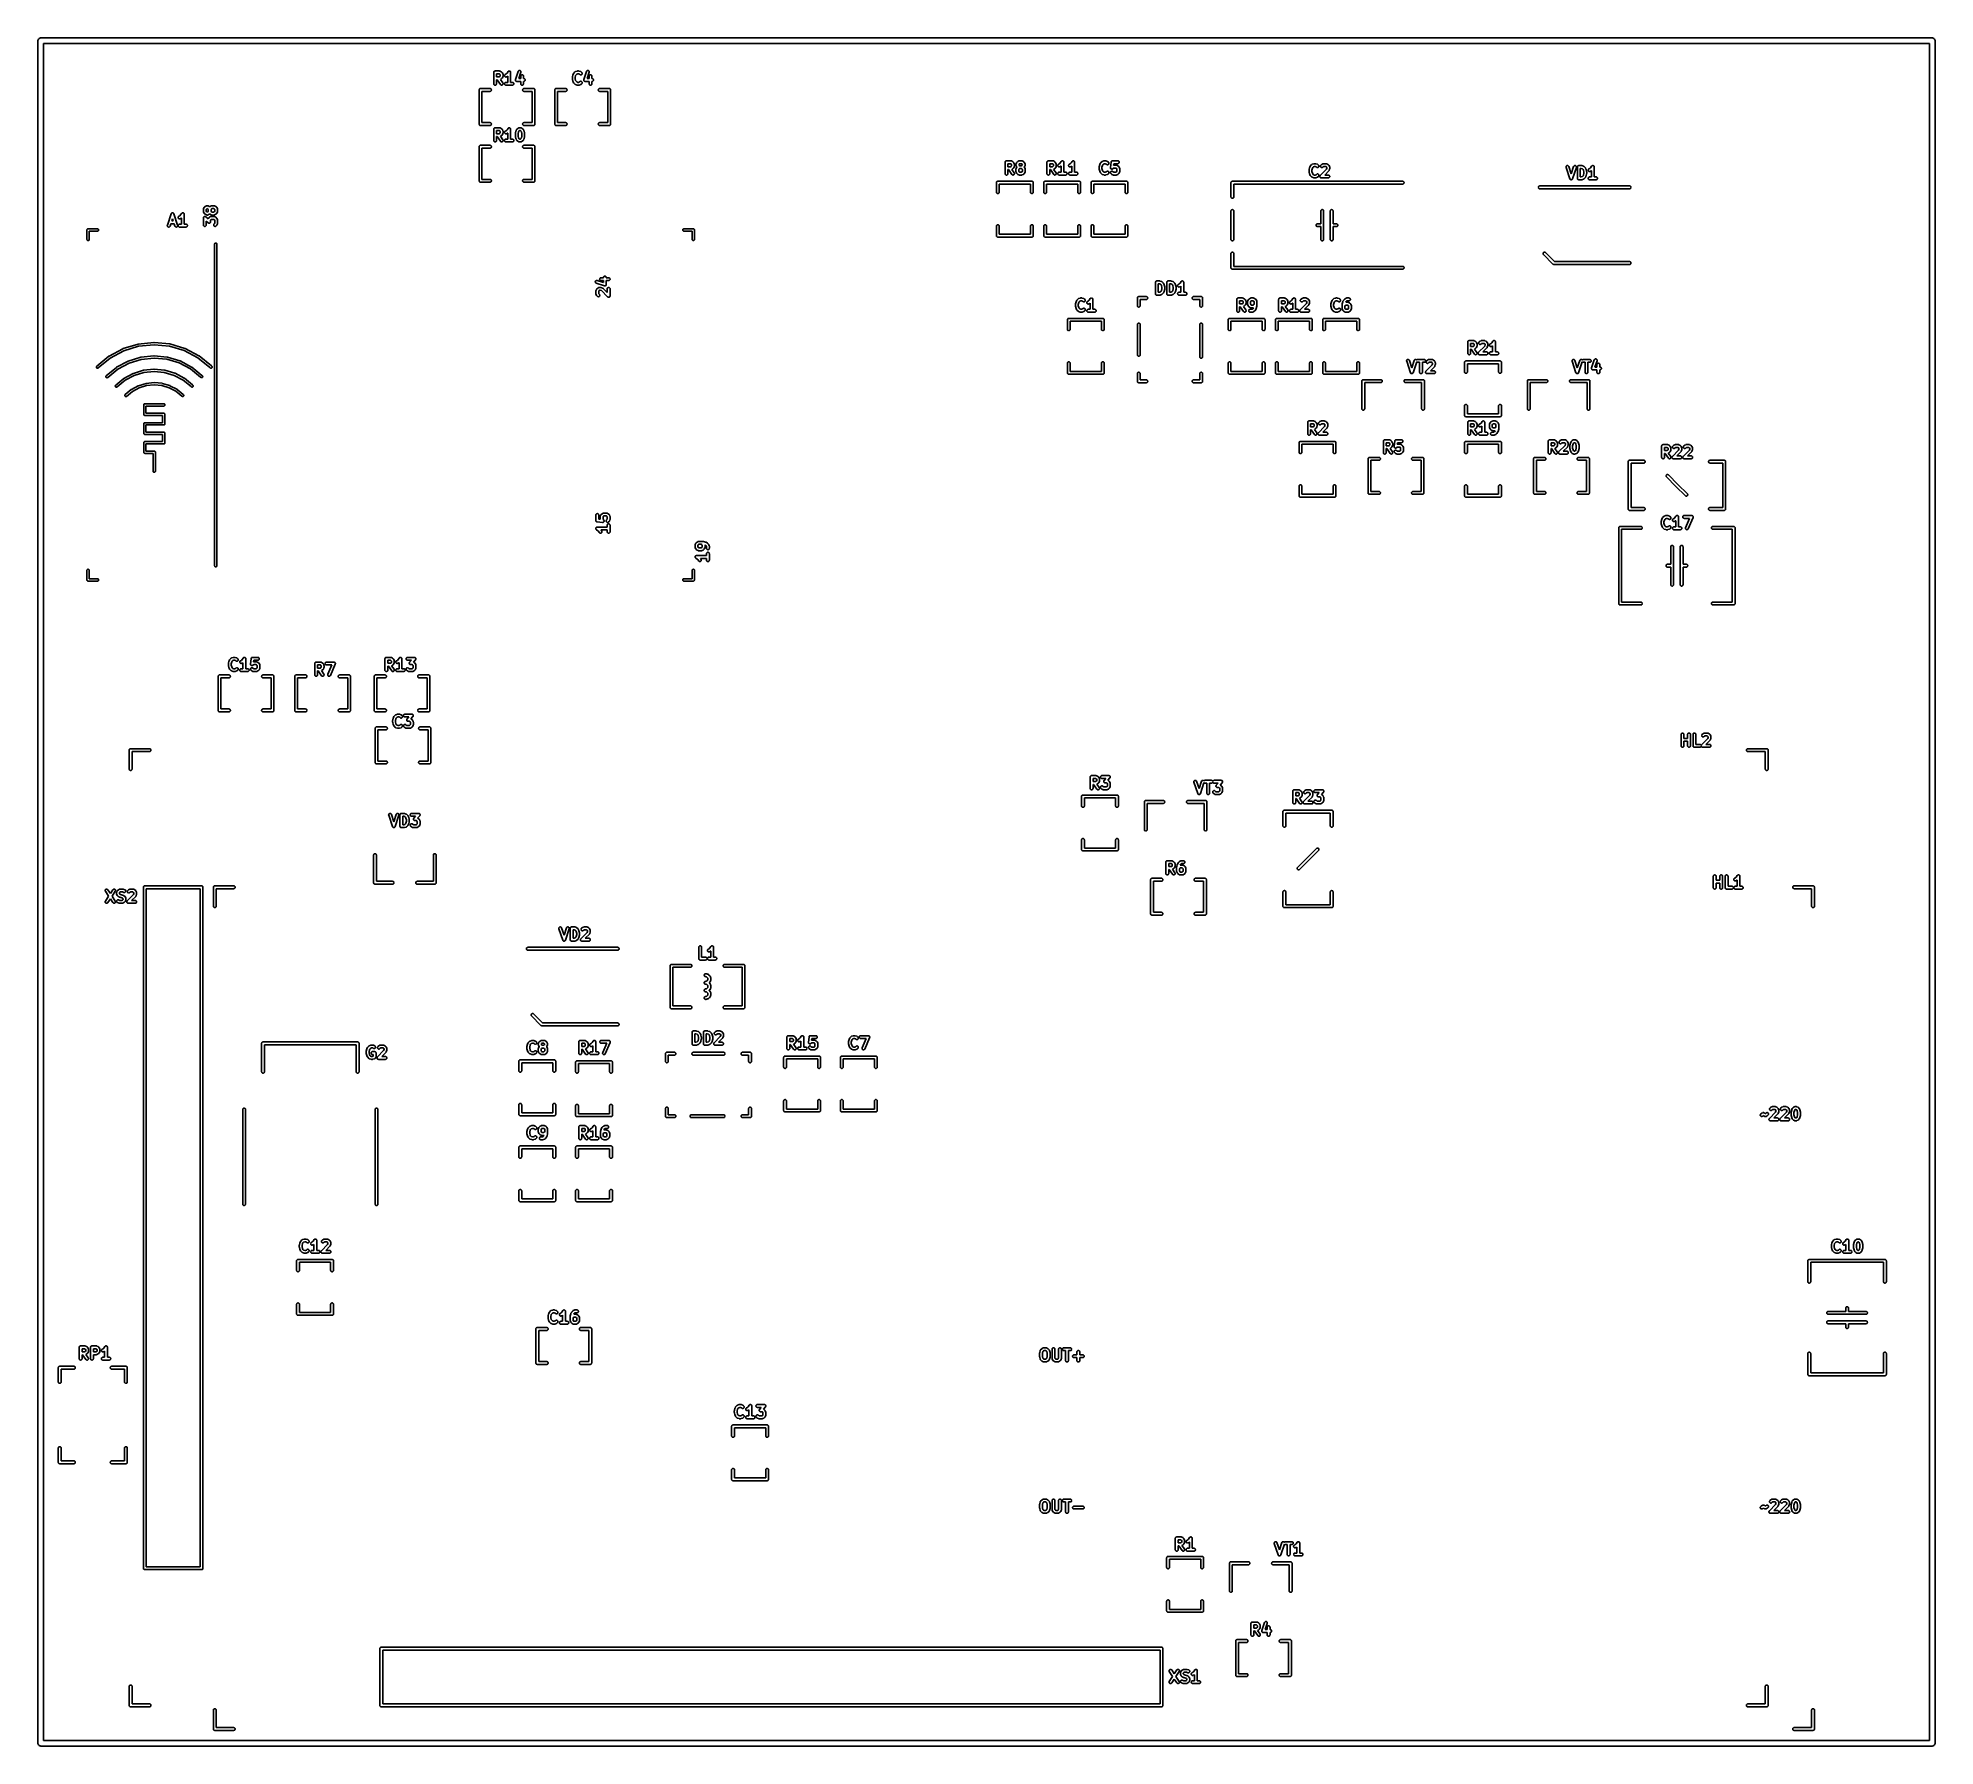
# Model space of a CAD drawing. Extents: x 2.95 to 6.9, y -5.52 to -1.96.
import ezdxf

# ---------------------------------------------------------------- set-up
doc = ezdxf.new("R2010")
doc.units = 0
doc.header["$MEASUREMENT"] = 0
doc.layers.add('BLACK', color=7, linetype='CONTINUOUS')

msp = doc.modelspace()

# ---------------------------------------------------------------- linework, layer by layer
at = {"layer": 'BLACK', "linetype": 'CONTINUOUS'}
for p, q in [((2.94682, -1.9685), (2.94694, -1.96735)), ((2.94685, -1.96879), (2.94682, -1.9685)), ((2.94685, -5.51152), (2.94685, -1.96879)), ((2.94694, -1.96735), (2.94727, -1.96623)), ((2.94727, -1.96623), (2.94782, -1.96521)), ((2.94782, -1.96521), (2.94856, -1.96431)), ((2.94856, -1.96431), (2.94946, -1.96357)), ((2.94946, -1.96357), (2.95049, -1.96302)), ((2.95049, -1.96302), (2.9516, -1.96268)), ((2.9516, -1.96268), (2.95247, -1.9626)), ((2.95247, -1.9626), (2.95276, -1.96257)), ((2.95276, -1.96257), (2.95305, -1.9626)), ((2.95305, -1.9626), (6.88947, -1.9626)), ((2.95866, -1.97441), (2.95866, -5.50591)), ((6.88386, -1.97441), (2.95866, -1.97441)), ((6.88386, -5.50591), (6.88386, -1.97441)), ((6.88947, -1.9626), (6.88976, -1.96257)), ((6.88976, -1.96257), (6.89005, -1.9626)), ((6.89005, -1.9626), (6.89092, -1.96268)), ((6.89092, -1.96268), (6.89203, -1.96302)), ((6.89203, -1.96302), (6.89306, -1.96357)), ((6.89306, -1.96357), (6.89396, -1.96431)), ((6.89396, -1.96431), (6.8947, -1.96521)), ((6.8947, -1.96521), (6.89525, -1.96623)), ((6.89525, -1.96623), (6.89558, -1.96735)), ((6.89558, -1.96735), (6.8957, -1.9685)), ((6.8957, -1.9685), (6.89567, -1.96879)), ((6.89567, -1.96879), (6.89567, -5.51152)), ((3.89553, -2.03427), (3.89556, -2.03399)), ((3.89553, -2.03429), (3.89553, -2.03427)), ((3.89553, -2.03431), (3.89553, -2.03429)), ((3.89553, -2.03429), (3.89553, -2.03429)), ((3.89553, -2.03429), (3.89553, -2.03429)), ((3.89553, -2.05793), (3.89553, -2.03431)), ((3.89556, -2.03399), (3.89559, -2.03371)), ((3.89559, -2.03369), (3.89568, -2.03343)), ((3.89559, -2.0337), (3.89559, -2.03369)), ((3.89559, -2.03371), (3.89559, -2.0337)), ((3.89568, -2.03343), (3.89576, -2.03316)), ((3.89576, -2.03315), (3.89577, -2.03314)), ((3.89576, -2.03316), (3.89576, -2.03315)), ((3.89577, -2.03314), (3.8959, -2.0329)), ((3.8959, -2.0329), (3.89603, -2.03266)), ((3.89603, -2.03266), (3.89604, -2.03265)), ((3.89604, -2.03265), (3.89605, -2.03264)), ((3.89605, -2.03264), (3.89622, -2.03243)), ((3.89622, -2.03243), (3.8964, -2.03221)), ((3.8964, -2.03221), (3.89641, -2.03221)), ((3.89641, -2.03221), (3.89642, -2.0322)), ((3.89642, -2.0322), (3.89663, -2.03203)), ((3.89663, -2.03203), (3.89685, -2.03185)), ((3.89685, -2.03185), (3.89686, -2.03184)), ((3.89686, -2.03184), (3.89711, -2.03171)), ((3.89686, -2.03184), (3.89686, -2.03184)), ((3.89711, -2.03171), (3.89736, -2.03158)), ((3.89736, -2.03158), (3.89737, -2.03158)), ((3.89737, -2.03158), (3.89738, -2.03157)), ((3.89738, -2.03157), (3.89764, -2.03149)), ((3.89764, -2.03149), (3.89791, -2.03141)), ((3.89791, -2.03141), (3.89792, -2.03141)), ((3.89792, -2.03141), (3.89793, -2.03141)), ((3.89793, -2.03141), (3.8982, -2.03138)), ((3.8982, -2.03138), (3.89848, -2.03136)), ((3.89848, -2.03136), (3.90748, -2.03136)), ((3.90143, -2.03726), (3.90143, -2.04373)), ((3.90678, -2.03726), (3.90143, -2.03726)), ((3.90143, -2.04373), (3.90678, -2.04373)), ((3.90257, -2.04963), (3.90143, -2.04963)), ((3.90143, -2.04963), (3.90143, -2.05793)), ((3.90956, -2.05962), (3.90257, -2.04963)), ((3.90798, -2.03786), (3.90678, -2.03726)), ((3.90678, -2.04373), (3.90798, -2.04313)), ((3.90748, -2.03136), (3.90752, -2.03136)), ((3.90752, -2.03136), (3.90761, -2.03137)), ((3.90761, -2.03137), (3.90769, -2.03136)), ((3.90769, -2.03136), (3.90789, -2.0314)), ((3.90789, -2.0314), (3.90809, -2.03142)), ((3.90843, -2.03831), (3.90798, -2.03786)), ((3.90798, -2.04313), (3.90843, -2.04268)), ((3.90809, -2.03142), (3.90818, -2.03145)), ((3.90818, -2.03145), (3.90826, -2.03146)), ((3.90826, -2.03146), (3.90845, -2.03153)), ((3.90903, -2.0395), (3.90843, -2.03831)), ((3.90843, -2.04268), (3.90903, -2.04149)), ((3.90845, -2.03153), (3.90864, -2.03159)), ((3.90864, -2.03159), (3.90872, -2.03164)), ((3.90872, -2.03164), (3.9088, -2.03167)), ((3.9088, -2.03167), (3.91105, -2.03279)), ((3.90903, -2.04149), (3.90903, -2.0395)), ((3.91105, -2.0482), (3.90936, -2.04904)), ((3.90936, -2.04904), (3.9144, -2.05624)), ((3.91105, -2.03279), (3.91109, -2.03281)), ((3.91119, -2.04811), (3.91105, -2.0482)), ((3.91109, -2.03281), (3.91123, -2.0329)), ((3.91134, -2.04803), (3.91119, -2.04811)), ((3.91123, -2.0329), (3.91137, -2.03298)), ((3.91143, -2.04796), (3.91134, -2.04803)), ((3.91137, -2.03298), (3.91147, -2.03306)), ((3.91154, -2.04789), (3.91143, -2.04796)), ((3.91147, -2.03306), (3.91157, -2.03312)), ((3.91166, -2.04778), (3.91154, -2.04789)), ((3.91157, -2.03312), (3.91169, -2.03324)), ((3.91179, -2.04767), (3.91166, -2.04778)), ((3.91169, -2.03324), (3.91182, -2.03335)), ((3.91182, -2.04764), (3.91179, -2.04767)), ((3.91182, -2.03335), (3.91294, -2.03447)), ((3.91294, -2.04652), (3.91182, -2.04764)), ((3.91294, -2.03447), (3.91297, -2.0345)), ((3.91305, -2.04639), (3.91294, -2.04652)), ((3.91297, -2.0345), (3.91308, -2.03463)), ((3.91316, -2.04627), (3.91305, -2.04639)), ((3.91308, -2.03463), (3.91319, -2.03475)), ((3.91323, -2.04617), (3.91316, -2.04627)), ((3.91319, -2.03475), (3.91325, -2.03485)), ((3.91331, -2.04607), (3.91323, -2.04617)), ((3.91325, -2.03485), (3.91333, -2.03495)), ((3.91339, -2.04593), (3.91331, -2.04607)), ((3.91333, -2.03495), (3.91341, -2.0351)), ((3.91348, -2.04579), (3.91339, -2.04593)), ((3.91341, -2.0351), (3.9135, -2.03524)), ((3.9135, -2.04575), (3.91348, -2.04579)), ((3.9135, -2.03524), (3.91462, -2.03749)), ((3.91462, -2.0435), (3.9135, -2.04575)), ((3.91462, -2.03749), (3.91464, -2.03752)), ((3.91465, -2.04342), (3.91462, -2.0435)), ((3.91464, -2.03752), (3.91467, -2.03761)), ((3.91469, -2.04335), (3.91465, -2.04342)), ((3.91467, -2.03761), (3.91471, -2.03768)), ((3.91475, -2.04315), (3.91469, -2.04335)), ((3.91471, -2.03768), (3.91477, -2.03788)), ((3.91483, -2.04296), (3.91475, -2.04315)), ((3.91477, -2.03788), (3.91484, -2.03807)), ((3.91484, -2.04288), (3.91483, -2.04296)), ((3.91484, -2.03807), (3.91485, -2.03815)), ((3.91487, -2.0428), (3.91484, -2.04288)), ((3.91485, -2.03815), (3.91488, -2.03823)), ((3.91489, -2.0426), (3.91487, -2.0428)), ((3.91488, -2.03823), (3.9149, -2.03844)), ((3.91492, -2.0424), (3.91489, -2.0426)), ((3.9149, -2.03844), (3.91493, -2.03863)), ((3.91493, -2.03863), (3.91492, -2.03872)), ((3.91492, -2.03872), (3.91493, -2.03881)), ((3.91493, -2.04222), (3.91492, -2.04231)), ((3.91492, -2.04231), (3.91492, -2.0424)), ((3.91493, -2.03881), (3.91493, -2.04218)), ((3.91493, -2.04218), (3.91493, -2.04222)), ((3.91803, -2.04125), (3.91805, -2.04068)), ((3.91813, -2.04182), (3.91803, -2.04125)), ((3.91805, -2.04068), (3.91818, -2.04011)), ((3.91833, -2.04236), (3.91813, -2.04182)), ((3.91818, -2.04011), (3.91842, -2.03959)), ((3.91863, -2.04285), (3.91833, -2.04236)), ((3.91842, -2.03959), (3.91875, -2.03912)), ((3.91902, -2.04327), (3.91863, -2.04285)), ((3.91875, -2.03912), (3.91917, -2.03872)), ((3.91949, -2.04361), (3.91902, -2.04327)), ((3.91917, -2.03872), (3.91966, -2.03842)), ((3.92002, -2.04385), (3.91949, -2.04361)), ((3.91966, -2.03842), (3.92148, -2.03751)), ((3.92058, -2.04398), (3.92002, -2.04385)), ((3.92115, -2.04401), (3.92058, -2.04398)), ((3.92172, -2.04392), (3.92115, -2.04401)), ((3.92148, -2.03751), (3.92318, -2.0358)), ((3.92226, -2.04372), (3.92172, -2.04392)), ((3.9223, -2.0437), (3.92226, -2.04372)), ((3.92455, -2.04257), (3.9223, -2.0437)), ((3.92318, -2.0358), (3.92527, -2.03267)), ((3.92469, -2.04249), (3.92455, -2.04257)), ((3.92477, -2.04244), (3.92469, -2.04249)), ((3.92477, -2.05498), (3.92477, -2.04244)), ((3.92527, -2.03267), (3.92529, -2.03264)), ((3.92529, -2.03264), (3.92548, -2.03241)), ((3.92529, -2.03264), (3.92529, -2.03264)), ((3.92529, -2.03264), (3.92529, -2.03264)), ((3.92529, -2.03264), (3.92529, -2.03264)), ((3.92548, -2.03241), (3.92566, -2.0322)), ((3.92566, -2.0322), (3.92566, -2.0322)), ((3.92566, -2.0322), (3.92567, -2.0322)), ((3.92567, -2.0322), (3.92589, -2.03201)), ((3.92589, -2.03201), (3.92611, -2.03184)), ((3.92611, -2.03183), (3.92638, -2.0317)), ((3.92611, -2.03184), (3.92611, -2.03183)), ((3.92611, -2.03184), (3.92611, -2.03184)), ((3.92638, -2.0317), (3.92662, -2.03157)), ((3.92662, -2.03157), (3.92662, -2.03157)), ((3.92662, -2.03157), (3.92663, -2.03157)), ((3.92663, -2.03157), (3.92691, -2.03149)), ((3.92691, -2.03149), (3.92717, -2.03141)), ((3.92717, -2.03141), (3.92718, -2.03141)), ((3.92718, -2.03141), (3.92746, -2.03138)), ((3.92718, -2.03141), (3.92718, -2.03141)), ((3.92746, -2.03138), (3.92775, -2.03136)), ((3.92775, -2.03136), (3.92775, -2.03136)), ((3.92775, -2.03136), (3.92805, -2.03139)), ((3.92775, -2.03136), (3.92775, -2.03136)), ((3.92805, -2.03139), (3.92832, -2.03142)), ((3.92832, -2.03142), (3.92832, -2.03142)), ((3.92832, -2.03142), (3.92833, -2.03142)), ((3.92833, -2.03142), (3.92862, -2.03151)), ((3.92862, -2.03151), (3.92887, -2.03159)), ((3.92887, -2.03159), (3.92887, -2.03159)), ((3.92887, -2.03159), (3.92888, -2.03159)), ((3.92888, -2.03159), (3.92914, -2.03173)), ((3.92914, -2.03173), (3.92938, -2.03186)), ((3.92938, -2.03186), (3.92938, -2.03186)), ((3.92938, -2.03186), (3.92938, -2.03186)), ((3.92938, -2.03186), (3.92961, -2.03205)), ((3.92961, -2.03205), (3.92982, -2.03223)), ((3.92982, -2.03223), (3.92982, -2.03223)), ((3.92982, -2.03223), (3.92983, -2.03223)), ((3.92983, -2.03223), (3.93001, -2.03246)), ((3.93001, -2.03246), (3.93019, -2.03267)), ((3.93019, -2.03267), (3.93019, -2.03268)), ((3.93019, -2.03268), (3.93019, -2.03268)), ((3.93019, -2.03268), (3.93033, -2.03295)), ((3.93033, -2.03295), (3.93046, -2.03318)), ((3.93046, -2.03318), (3.93046, -2.03319)), ((3.93046, -2.03319), (3.93046, -2.03319)), ((3.93046, -2.03319), (3.93054, -2.03347)), ((3.93054, -2.03347), (3.93062, -2.03373)), ((3.93062, -2.03373), (3.93062, -2.03374)), ((3.93062, -2.03374), (3.93063, -2.03374)), ((3.93063, -2.03374), (3.93065, -2.03403)), ((3.93065, -2.03403), (3.93068, -2.03431)), ((3.93068, -2.03431), (3.93068, -2.05498)), ((3.94052, -2.05004), (3.94054, -2.04986)), ((3.94053, -2.05015), (3.94052, -2.05004)), ((3.94053, -2.05026), (3.94053, -2.05015)), ((3.94056, -2.05043), (3.94053, -2.05026)), ((3.94054, -2.04986), (3.94055, -2.04968)), ((3.94055, -2.04968), (3.94057, -2.04957)), ((3.94058, -2.05061), (3.94056, -2.05043)), ((3.94057, -2.04957), (3.94058, -2.04946)), ((3.94058, -2.04946), (3.94064, -2.04929)), ((3.94061, -2.05072), (3.94058, -2.05061)), ((3.94063, -2.05083), (3.94061, -2.05072)), ((3.94069, -2.05099), (3.94063, -2.05083)), ((3.94064, -2.04929), (3.94067, -2.04912)), ((3.94067, -2.04912), (3.9463, -2.03225)), ((3.94074, -2.05116), (3.94069, -2.05099)), ((3.94079, -2.05126), (3.94074, -2.05116)), ((3.94083, -2.05137), (3.94079, -2.05126)), ((3.94092, -2.05152), (3.94083, -2.05137)), ((3.94101, -2.05167), (3.94092, -2.05152)), ((3.94108, -2.05176), (3.94101, -2.05167)), ((3.94114, -2.05186), (3.94108, -2.05176)), ((3.94126, -2.05199), (3.94114, -2.05186)), ((3.94137, -2.05212), (3.94126, -2.05199)), ((3.94145, -2.05219), (3.94137, -2.05212)), ((3.94153, -2.05228), (3.94145, -2.05219)), ((3.94167, -2.05238), (3.94153, -2.05228)), ((3.94181, -2.05249), (3.94167, -2.05238)), ((3.94191, -2.05255), (3.94181, -2.05249)), ((3.942, -2.05261), (3.94191, -2.05255)), ((3.94216, -2.05269), (3.942, -2.05261)), ((3.94231, -2.05277), (3.94216, -2.05269)), ((3.94242, -2.0528), (3.94231, -2.05277)), ((3.94252, -2.05285), (3.94242, -2.0528)), ((3.94269, -2.05289), (3.94252, -2.05285)), ((3.94286, -2.05294), (3.94269, -2.05289)), ((3.94297, -2.05296), (3.94286, -2.05294)), ((3.94308, -2.05298), (3.94297, -2.05296)), ((3.94326, -2.05299), (3.94308, -2.05298)), ((3.94343, -2.05301), (3.94326, -2.05299)), ((3.94348, -2.05301), (3.94343, -2.05301)), ((3.95177, -2.05301), (3.94348, -2.05301)), ((3.9463, -2.03225), (3.94631, -2.03221)), ((3.94631, -2.03221), (3.94655, -2.03169)), ((3.94655, -2.03169), (3.94689, -2.03122)), ((3.94689, -2.03122), (3.94732, -2.03083)), ((3.94732, -2.03083), (3.94781, -2.03053)), ((3.9519, -2.03412), (3.94757, -2.0471)), ((3.94757, -2.0471), (3.95177, -2.0471)), ((3.94781, -2.03053), (3.94835, -2.03033)), ((3.94835, -2.03033), (3.94892, -2.03024)), ((3.94892, -2.03024), (3.94949, -2.03026)), ((3.94949, -2.03026), (3.95005, -2.03039)), ((3.95005, -2.03039), (3.95058, -2.03063)), ((3.95058, -2.03063), (3.95105, -2.03096)), ((3.95105, -2.03096), (3.95144, -2.03138)), ((3.95144, -2.03138), (3.95175, -2.03187)), ((3.95175, -2.03187), (3.95195, -2.03241)), ((3.95177, -2.04214), (3.95184, -2.04157)), ((3.95177, -2.04218), (3.95177, -2.04214)), ((3.95177, -2.0471), (3.95177, -2.04218)), ((3.95177, -2.05793), (3.95177, -2.05301)), ((3.95184, -2.04157), (3.95201, -2.04102)), ((3.95203, -2.03356), (3.9519, -2.03412)), ((3.95195, -2.03241), (3.95205, -2.03298)), ((3.95201, -2.04102), (3.95229, -2.04051)), ((3.95205, -2.03298), (3.95203, -2.03356)), ((3.95229, -2.04051), (3.95266, -2.04007)), ((3.95266, -2.04007), (3.95311, -2.03971)), ((3.95311, -2.03971), (3.95362, -2.03944)), ((3.95362, -2.03944), (3.95417, -2.03928)), ((3.95417, -2.03928), (3.95475, -2.03923)), ((3.95475, -2.03923), (3.95532, -2.03929)), ((3.95532, -2.03929), (3.95587, -2.03946)), ((3.95587, -2.03946), (3.95638, -2.03973)), ((3.95638, -2.03973), (3.95682, -2.0401)), ((3.95682, -2.0401), (3.95718, -2.04055)), ((3.95718, -2.04055), (3.95745, -2.04106)), ((3.95745, -2.04106), (3.95762, -2.04161)), ((3.95762, -2.04161), (3.95768, -2.04218)), ((3.95768, -2.04218), (3.95768, -2.0471)), ((3.95768, -2.0471), (3.9581, -2.0471)), ((3.9581, -2.05301), (3.95768, -2.05301)), ((3.95768, -2.05301), (3.95768, -2.05793)), ((3.9581, -2.0471), (3.95814, -2.0471)), ((3.95867, -2.05295), (3.9581, -2.05301)), ((3.95814, -2.0471), (3.95871, -2.04717)), ((3.95922, -2.05279), (3.95867, -2.05295)), ((3.95871, -2.04717), (3.95926, -2.04734)), ((3.95973, -2.05252), (3.95922, -2.05279)), ((3.95926, -2.04734), (3.95977, -2.04762)), ((3.96018, -2.05215), (3.95973, -2.05252)), ((3.95977, -2.04762), (3.96021, -2.04799)), ((3.96055, -2.05171), (3.96018, -2.05215)), ((3.96021, -2.04799), (3.96057, -2.04844)), ((3.96082, -2.0512), (3.96055, -2.05171)), ((3.96057, -2.04844), (3.96084, -2.04895)), ((3.96099, -2.05065), (3.96082, -2.0512)), ((3.96084, -2.04895), (3.961, -2.0495)), ((3.96105, -2.05008), (3.96099, -2.05065)), ((3.961, -2.0495), (3.96105, -2.05008)), ((4.0592, -2.04429), (4.05923, -2.04405)), ((4.0592, -2.04434), (4.0592, -2.04429)), ((4.0592, -2.04439), (4.0592, -2.04434)), ((4.0592, -2.04443), (4.0592, -2.04439)), ((4.0592, -2.04781), (4.0592, -2.04443)), ((4.0592, -2.04786), (4.0592, -2.04781)), ((4.0592, -2.04791), (4.0592, -2.04786)), ((4.05923, -2.04814), (4.0592, -2.04791)), ((4.05923, -2.04405), (4.05926, -2.04382)), ((4.05925, -2.04838), (4.05923, -2.04814)), ((4.05927, -2.04843), (4.05925, -2.04838)), ((4.05926, -2.04382), (4.05928, -2.04377)), ((4.05927, -2.04848), (4.05927, -2.04843)), ((4.05928, -2.04852), (4.05927, -2.04848)), ((4.05928, -2.04372), (4.06041, -2.03922)), ((4.05928, -2.04377), (4.05928, -2.04372)), ((4.06041, -2.05302), (4.05928, -2.04852)), ((4.06041, -2.03922), (4.06042, -2.03918)), ((4.06041, -2.05304), (4.06041, -2.05302)), ((4.06042, -2.05305), (4.06041, -2.05304)), ((4.06042, -2.03916), (4.06043, -2.03915)), ((4.06042, -2.03918), (4.06042, -2.03916)), ((4.06051, -2.05331), (4.06042, -2.05305)), ((4.06043, -2.03915), (4.06052, -2.03889)), ((4.0606, -2.05356), (4.06051, -2.05331)), ((4.06052, -2.03889), (4.06062, -2.03864)), ((4.06062, -2.03864), (4.06063, -2.03862)), ((4.06063, -2.03861), (4.06176, -2.03636)), ((4.06063, -2.03862), (4.06063, -2.03861)), ((4.06176, -2.03636), (4.06178, -2.03633)), ((4.06178, -2.03633), (4.06187, -2.03619)), ((4.06187, -2.03619), (4.06194, -2.03604)), ((4.06194, -2.03604), (4.06202, -2.03594)), ((4.06202, -2.03594), (4.06209, -2.03584)), ((4.06209, -2.03584), (4.0622, -2.03572)), ((4.0622, -2.03572), (4.06231, -2.03559)), ((4.06231, -2.03559), (4.06456, -2.03335)), ((4.06456, -2.03335), (4.06459, -2.03332)), ((4.06459, -2.03332), (4.06466, -2.03326)), ((4.06466, -2.03326), (4.06472, -2.0332)), ((4.06472, -2.0332), (4.06488, -2.03308)), ((4.06488, -2.03308), (4.06504, -2.03296)), ((4.06504, -2.03296), (4.06512, -2.03292)), ((4.06606, -2.04096), (4.0651, -2.0448)), ((4.0651, -2.0448), (4.0651, -2.04744)), ((4.0651, -2.04744), (4.06606, -2.05128)), ((4.06512, -2.03292), (4.06519, -2.03287)), ((4.06519, -2.03287), (4.06537, -2.03278)), ((4.06537, -2.03278), (4.06555, -2.03269)), ((4.06555, -2.03269), (4.06563, -2.03267)), ((4.06563, -2.03267), (4.06571, -2.03263)), ((4.06571, -2.03263), (4.06909, -2.03151)), ((4.06682, -2.03943), (4.06606, -2.04096)), ((4.06606, -2.05128), (4.06682, -2.05281)), ((4.06824, -2.03801), (4.06682, -2.03943)), ((4.06682, -2.05281), (4.06824, -2.05422)), ((4.0705, -2.03726), (4.06824, -2.03801)), ((4.06909, -2.03151), (4.06913, -2.03149)), ((4.06913, -2.03149), (4.06929, -2.03146)), ((4.06929, -2.03146), (4.06945, -2.03141)), ((4.06945, -2.03141), (4.06957, -2.0314)), ((4.06957, -2.0314), (4.06969, -2.03137)), ((4.06969, -2.03137), (4.06986, -2.03137)), ((4.06986, -2.03137), (4.07002, -2.03136)), ((4.07002, -2.03136), (4.07227, -2.03136)), ((4.07179, -2.03726), (4.0705, -2.03726)), ((4.07405, -2.03801), (4.07179, -2.03726)), ((4.07227, -2.03136), (4.07231, -2.03136)), ((4.07231, -2.03136), (4.07248, -2.03137)), ((4.07248, -2.03137), (4.07264, -2.03138)), ((4.07264, -2.03138), (4.07276, -2.03141)), ((4.07276, -2.03141), (4.07289, -2.03142)), ((4.07289, -2.03142), (4.07304, -2.03147)), ((4.07304, -2.03147), (4.07321, -2.03151)), ((4.07321, -2.03151), (4.07658, -2.03263)), ((4.07468, -2.03865), (4.07405, -2.03801)), ((4.07513, -2.03901), (4.07468, -2.03865)), ((4.07471, -2.05356), (4.07516, -2.0532)), ((4.07564, -2.03928), (4.07513, -2.03901)), ((4.07516, -2.0532), (4.07568, -2.05294)), ((4.07619, -2.03945), (4.07564, -2.03928)), ((4.07568, -2.05294), (4.07623, -2.05278)), ((4.07676, -2.03951), (4.07619, -2.03945)), ((4.07623, -2.05278), (4.0768, -2.05273)), ((4.07658, -2.03263), (4.07662, -2.03265)), ((4.07662, -2.03265), (4.0767, -2.03268)), ((4.0767, -2.03268), (4.07678, -2.03271)), ((4.07734, -2.03946), (4.07676, -2.03951)), ((4.07678, -2.03271), (4.07696, -2.0328)), ((4.0768, -2.05273), (4.07738, -2.05279)), ((4.07696, -2.0328), (4.07714, -2.03289)), ((4.07714, -2.03289), (4.07721, -2.03294)), ((4.07721, -2.03294), (4.07729, -2.03298)), ((4.07729, -2.03298), (4.07745, -2.03311)), ((4.07789, -2.03929), (4.07734, -2.03946)), ((4.07738, -2.05279), (4.07793, -2.05296)), ((4.07745, -2.03311), (4.07761, -2.03323)), ((4.07761, -2.03323), (4.07767, -2.03329)), ((4.07767, -2.03329), (4.07773, -2.03335)), ((4.07773, -2.03335), (4.07886, -2.03447)), ((4.0784, -2.03902), (4.07789, -2.03929)), ((4.07793, -2.05296), (4.07843, -2.05324)), ((4.07884, -2.03866), (4.0784, -2.03902)), ((4.07843, -2.05324), (4.07887, -2.05361)), ((4.07921, -2.03822), (4.07884, -2.03866)), ((4.07886, -2.03447), (4.07889, -2.0345)), ((4.07889, -2.0345), (4.07925, -2.03495)), ((4.07949, -2.03771), (4.07921, -2.03822)), ((4.07925, -2.03495), (4.07951, -2.03546)), ((4.07966, -2.03716), (4.07949, -2.03771)), ((4.07951, -2.03546), (4.07967, -2.03601)), ((4.07972, -2.03659), (4.07966, -2.03716)), ((4.07967, -2.03601), (4.07972, -2.03659)), ((4.08282, -2.05004), (4.08284, -2.04986)), ((4.08283, -2.05015), (4.08282, -2.05004)), ((4.08282, -2.05026), (4.08283, -2.05015)), ((4.08285, -2.05043), (4.08282, -2.05026)), ((4.08284, -2.04968), (4.08287, -2.04957)), ((4.08284, -2.04986), (4.08284, -2.04968)), ((4.08287, -2.05061), (4.08285, -2.05043)), ((4.08287, -2.04957), (4.08288, -2.04946)), ((4.0829, -2.05072), (4.08287, -2.05061)), ((4.08288, -2.04946), (4.08293, -2.04929)), ((4.08292, -2.05083), (4.0829, -2.05072)), ((4.08298, -2.05099), (4.08292, -2.05083)), ((4.08293, -2.04929), (4.08297, -2.04912)), ((4.08297, -2.04912), (4.08859, -2.03225)), ((4.08303, -2.05116), (4.08298, -2.05099)), ((4.08308, -2.05126), (4.08303, -2.05116)), ((4.08312, -2.05137), (4.08308, -2.05126)), ((4.08322, -2.05152), (4.08312, -2.05137)), ((4.0833, -2.05167), (4.08322, -2.05152)), ((4.08337, -2.05176), (4.0833, -2.05167)), ((4.08343, -2.05186), (4.08337, -2.05176)), ((4.08355, -2.05199), (4.08343, -2.05186)), ((4.08366, -2.05212), (4.08355, -2.05199)), ((4.08375, -2.05219), (4.08366, -2.05212)), ((4.08382, -2.05228), (4.08375, -2.05219)), ((4.08397, -2.05238), (4.08382, -2.05228)), ((4.0841, -2.05249), (4.08397, -2.05238)), ((4.0842, -2.05255), (4.0841, -2.05249)), ((4.08429, -2.05261), (4.0842, -2.05255)), ((4.08445, -2.05269), (4.08429, -2.05261)), ((4.08461, -2.05277), (4.08445, -2.05269)), ((4.08471, -2.0528), (4.08461, -2.05277)), ((4.08482, -2.05285), (4.08471, -2.0528)), ((4.08499, -2.05289), (4.08482, -2.05285)), ((4.08516, -2.05294), (4.08499, -2.05289)), ((4.08527, -2.05296), (4.08516, -2.05294)), ((4.08538, -2.05298), (4.08527, -2.05296)), ((4.08555, -2.05299), (4.08538, -2.05298)), ((4.08573, -2.05301), (4.08555, -2.05299)), ((4.08577, -2.05301), (4.08573, -2.05301)), ((4.09407, -2.05301), (4.08577, -2.05301)), ((4.08859, -2.03225), (4.08861, -2.03221)), ((4.08861, -2.03221), (4.08885, -2.03169)), ((4.08885, -2.03169), (4.08919, -2.03122)), ((4.08919, -2.03122), (4.08961, -2.03083)), ((4.08961, -2.03083), (4.0901, -2.03053)), ((4.0942, -2.03412), (4.08987, -2.0471)), ((4.08987, -2.0471), (4.09407, -2.0471)), ((4.0901, -2.03053), (4.09064, -2.03033)), ((4.09064, -2.03033), (4.09121, -2.03024)), ((4.09121, -2.03024), (4.09179, -2.03026)), ((4.09179, -2.03026), (4.09235, -2.03039)), ((4.09235, -2.03039), (4.09287, -2.03063)), ((4.09287, -2.03063), (4.09334, -2.03096)), ((4.09334, -2.03096), (4.09374, -2.03138)), ((4.09374, -2.03138), (4.09404, -2.03187)), ((4.09404, -2.03187), (4.09424, -2.03241)), ((4.09407, -2.04214), (4.09413, -2.04157)), ((4.09407, -2.04218), (4.09407, -2.04214)), ((4.09407, -2.0471), (4.09407, -2.04218)), ((4.09407, -2.05793), (4.09407, -2.05301)), ((4.09413, -2.04157), (4.09431, -2.04102)), ((4.09432, -2.03356), (4.0942, -2.03412)), ((4.09424, -2.03241), (4.09434, -2.03298)), ((4.09431, -2.04102), (4.09458, -2.04051)), ((4.09434, -2.03298), (4.09432, -2.03356)), ((4.09458, -2.04051), (4.09495, -2.04007)), ((4.09495, -2.04007), (4.0954, -2.03971)), ((4.0954, -2.03971), (4.09591, -2.03944)), ((4.09591, -2.03944), (4.09647, -2.03928)), ((4.09647, -2.03928), (4.09704, -2.03923)), ((4.09704, -2.03923), (4.09761, -2.03929)), ((4.09761, -2.03929), (4.09816, -2.03946)), ((4.09816, -2.03946), (4.09867, -2.03973)), ((4.09867, -2.03973), (4.09911, -2.0401)), ((4.09911, -2.0401), (4.09948, -2.04055)), ((4.09948, -2.04055), (4.09975, -2.04106)), ((4.09975, -2.04106), (4.09992, -2.04161)), ((4.09992, -2.04161), (4.09997, -2.04218)), ((4.09997, -2.04218), (4.09997, -2.0471)), ((4.09997, -2.0471), (4.10039, -2.0471)), ((4.10039, -2.05301), (4.09997, -2.05301)), ((4.09997, -2.05301), (4.09997, -2.05793)), ((4.10039, -2.0471), (4.10043, -2.0471)), ((4.10097, -2.05295), (4.10039, -2.05301)), ((4.10043, -2.0471), (4.10101, -2.04717)), ((4.10152, -2.05279), (4.10097, -2.05295)), ((4.10101, -2.04717), (4.10156, -2.04734)), ((4.10203, -2.05252), (4.10152, -2.05279)), ((4.10156, -2.04734), (4.10206, -2.04762)), ((4.10247, -2.05215), (4.10203, -2.05252)), ((4.10206, -2.04762), (4.1025, -2.04799)), ((4.10284, -2.05171), (4.10247, -2.05215)), ((4.1025, -2.04799), (4.10286, -2.04844)), ((4.10312, -2.0512), (4.10284, -2.05171)), ((4.10286, -2.04844), (4.10313, -2.04895)), ((4.10329, -2.05065), (4.10312, -2.0512)), ((4.10313, -2.04895), (4.10329, -2.0495)), ((4.10329, -2.0495), (4.10335, -2.05008)), ((4.10335, -2.05008), (4.10329, -2.05065)), ((3.86514, -2.07087), (3.8652, -2.07029)), ((3.86516, -2.07101), (3.86514, -2.07087)), ((3.86516, -2.14159), (3.86516, -2.07101)), ((3.8652, -2.07029), (3.86537, -2.06973)), ((3.86537, -2.06973), (3.86564, -2.06922)), ((3.86564, -2.06922), (3.86601, -2.06877)), ((3.86601, -2.06877), (3.86646, -2.0684)), ((3.86646, -2.0684), (3.86697, -2.06812)), ((3.86697, -2.06812), (3.86753, -2.06796)), ((3.86753, -2.06796), (3.86797, -2.06791)), ((3.86797, -2.06791), (3.86811, -2.0679)), ((3.86811, -2.0679), (3.86825, -2.06791)), ((3.86825, -2.06791), (3.88794, -2.06791)), ((3.88794, -2.07382), (3.87106, -2.07382)), ((3.87106, -2.07382), (3.87106, -2.13878)), ((3.88794, -2.06791), (3.88837, -2.06796)), ((3.88837, -2.07378), (3.88794, -2.07382)), ((3.88837, -2.06796), (3.88893, -2.06812)), ((3.88893, -2.07361), (3.88837, -2.07378)), ((3.88893, -2.06812), (3.88944, -2.0684)), ((3.88944, -2.07333), (3.88893, -2.07361)), ((3.88944, -2.0684), (3.88989, -2.06877)), ((3.88989, -2.07296), (3.88944, -2.07333)), ((3.88989, -2.06877), (3.89026, -2.06922)), ((3.89026, -2.07251), (3.88989, -2.07296)), ((3.89026, -2.06922), (3.89054, -2.06973)), ((3.89054, -2.072), (3.89026, -2.07251)), ((3.89054, -2.06973), (3.89071, -2.07029)), ((3.89071, -2.07144), (3.89054, -2.072)), ((3.89071, -2.07029), (3.89076, -2.07087)), ((3.89076, -2.07087), (3.89071, -2.07144)), ((3.89558, -2.0585), (3.89553, -2.05793)), ((3.89575, -2.05906), (3.89558, -2.0585)), ((3.89602, -2.05956), (3.89575, -2.05906)), ((3.89639, -2.06001), (3.89602, -2.05956)), ((3.89683, -2.06038), (3.89639, -2.06001)), ((3.89734, -2.06065), (3.89683, -2.06038)), ((3.89789, -2.06082), (3.89734, -2.06065)), ((3.89846, -2.06088), (3.89789, -2.06082)), ((3.89903, -2.06083), (3.89846, -2.06088)), ((3.89959, -2.06067), (3.89903, -2.06083)), ((3.9001, -2.0604), (3.89959, -2.06067)), ((3.90055, -2.06004), (3.9001, -2.0604)), ((3.90092, -2.0596), (3.90055, -2.06004)), ((3.9012, -2.05909), (3.90092, -2.0596)), ((3.90137, -2.05854), (3.9012, -2.05909)), ((3.90143, -2.05797), (3.90137, -2.05854)), ((3.90143, -2.05793), (3.90143, -2.05797)), ((3.90994, -2.06006), (3.90956, -2.05962)), ((3.91039, -2.06042), (3.90994, -2.06006)), ((3.9109, -2.06068), (3.91039, -2.06042)), ((3.91146, -2.06084), (3.9109, -2.06068)), ((3.91203, -2.06088), (3.91146, -2.06084)), ((3.9126, -2.06082), (3.91203, -2.06088)), ((3.91315, -2.06064), (3.9126, -2.06082)), ((3.91366, -2.06036), (3.91315, -2.06064)), ((3.9141, -2.05999), (3.91366, -2.06036)), ((3.91446, -2.05954), (3.9141, -2.05999)), ((3.9144, -2.05624), (3.91442, -2.05627)), ((3.91442, -2.05627), (3.9147, -2.05678)), ((3.91472, -2.05903), (3.91446, -2.05954)), ((3.9147, -2.05678), (3.91487, -2.05733)), ((3.91488, -2.05847), (3.91472, -2.05903)), ((3.91487, -2.05733), (3.91493, -2.0579)), ((3.91493, -2.0579), (3.91488, -2.05847)), ((3.91803, -2.05791), (3.91809, -2.05734)), ((3.91808, -2.05848), (3.91803, -2.05791)), ((3.91824, -2.05904), (3.91808, -2.05848)), ((3.91809, -2.05734), (3.91826, -2.05679)), ((3.91851, -2.05955), (3.91824, -2.05904)), ((3.91826, -2.05679), (3.91853, -2.05628)), ((3.91887, -2.06), (3.91851, -2.05955)), ((3.91853, -2.05628), (3.9189, -2.05584)), ((3.91931, -2.06037), (3.91887, -2.06)), ((3.9189, -2.05584), (3.91934, -2.05547)), ((3.91982, -2.06064), (3.91931, -2.06037)), ((3.91934, -2.05547), (3.91985, -2.0552)), ((3.92036, -2.06082), (3.91982, -2.06064)), ((3.91985, -2.0552), (3.92041, -2.05503)), ((3.92094, -2.06088), (3.92036, -2.06082)), ((3.92041, -2.05503), (3.92098, -2.05498)), ((3.92098, -2.06088), (3.92094, -2.06088)), ((3.92098, -2.05498), (3.92477, -2.05498)), ((3.93448, -2.06088), (3.92098, -2.06088)), ((3.93068, -2.05498), (3.93448, -2.05498)), ((3.93448, -2.05498), (3.93452, -2.05498)), ((3.93505, -2.06083), (3.93448, -2.06088)), ((3.93452, -2.05498), (3.93509, -2.05504)), ((3.9356, -2.06066), (3.93505, -2.06083)), ((3.93509, -2.05504), (3.93564, -2.05522)), ((3.93611, -2.06039), (3.9356, -2.06066)), ((3.93564, -2.05522), (3.93615, -2.05549)), ((3.93656, -2.06003), (3.93611, -2.06039)), ((3.93615, -2.05549), (3.93659, -2.05586)), ((3.93692, -2.05958), (3.93656, -2.06003)), ((3.93659, -2.05586), (3.93695, -2.05631)), ((3.9372, -2.05907), (3.93692, -2.05958)), ((3.93695, -2.05631), (3.93721, -2.05682)), ((3.93737, -2.05852), (3.9372, -2.05907)), ((3.93721, -2.05682), (3.93738, -2.05738)), ((3.93743, -2.05795), (3.93737, -2.05852)), ((3.93738, -2.05738), (3.93743, -2.05795)), ((3.95183, -2.0585), (3.95177, -2.05793)), ((3.95199, -2.05906), (3.95183, -2.0585)), ((3.95226, -2.05956), (3.95199, -2.05906)), ((3.95263, -2.06001), (3.95226, -2.05956)), ((3.95307, -2.06038), (3.95263, -2.06001)), ((3.95358, -2.06065), (3.95307, -2.06038)), ((3.95413, -2.06082), (3.95358, -2.06065)), ((3.9547, -2.06088), (3.95413, -2.06082)), ((3.95528, -2.06083), (3.9547, -2.06088)), ((3.95583, -2.06067), (3.95528, -2.06083)), ((3.95569, -2.07087), (3.95575, -2.07029)), ((3.95575, -2.07144), (3.95569, -2.07087)), ((3.95575, -2.07029), (3.95592, -2.06973)), ((3.95592, -2.072), (3.95575, -2.07144)), ((3.95634, -2.0604), (3.95583, -2.06067)), ((3.95592, -2.06973), (3.95619, -2.06922)), ((3.95619, -2.07251), (3.95592, -2.072)), ((3.95619, -2.06922), (3.95656, -2.06877)), ((3.95656, -2.07296), (3.95619, -2.07251)), ((3.95679, -2.06004), (3.95634, -2.0604)), ((3.95656, -2.06877), (3.95701, -2.0684)), ((3.95701, -2.07333), (3.95656, -2.07296)), ((3.95716, -2.0596), (3.95679, -2.06004)), ((3.95701, -2.0684), (3.95753, -2.06812)), ((3.95753, -2.07361), (3.95701, -2.07333)), ((3.95744, -2.05909), (3.95716, -2.0596)), ((3.95761, -2.05854), (3.95744, -2.05909)), ((3.95753, -2.06812), (3.95808, -2.06796)), ((3.95808, -2.07378), (3.95753, -2.07361)), ((3.95768, -2.05797), (3.95761, -2.05854)), ((3.95768, -2.05793), (3.95768, -2.05797)), ((3.95808, -2.06796), (3.95852, -2.06791)), ((3.95852, -2.07382), (3.95808, -2.07378)), ((3.95852, -2.06791), (3.9782, -2.06791)), ((3.97539, -2.07382), (3.95852, -2.07382)), ((3.97539, -2.13878), (3.97539, -2.07382)), ((3.9782, -2.06791), (3.97835, -2.0679)), ((3.97835, -2.0679), (3.97849, -2.06791)), ((3.97849, -2.06791), (3.97893, -2.06796)), ((3.97893, -2.06796), (3.97948, -2.06812)), ((3.97948, -2.06812), (3.97999, -2.0684)), ((3.97999, -2.0684), (3.98044, -2.06877)), ((3.98044, -2.06877), (3.98081, -2.06922)), ((3.98081, -2.06922), (3.98109, -2.06973)), ((3.98109, -2.06973), (3.98126, -2.07029)), ((3.98126, -2.07029), (3.98131, -2.07087)), ((3.98131, -2.07087), (3.9813, -2.07101)), ((3.9813, -2.07101), (3.9813, -2.14159)), ((4.02262, -2.07087), (4.02268, -2.07029)), ((4.02264, -2.07101), (4.02262, -2.07087)), ((4.02264, -2.14159), (4.02264, -2.07101)), ((4.02268, -2.07029), (4.02285, -2.06973)), ((4.02285, -2.06973), (4.02312, -2.06922)), ((4.02312, -2.06922), (4.02349, -2.06877)), ((4.02349, -2.06877), (4.02394, -2.0684)), ((4.02394, -2.0684), (4.02446, -2.06812)), ((4.02446, -2.06812), (4.02501, -2.06796)), ((4.02501, -2.06796), (4.02545, -2.06791)), ((4.02545, -2.06791), (4.02559, -2.0679)), ((4.02559, -2.0679), (4.02574, -2.06791)), ((4.02574, -2.06791), (4.04542, -2.06791)), ((4.04542, -2.07382), (4.02854, -2.07382)), ((4.02854, -2.07382), (4.02854, -2.13878)), ((4.04542, -2.06791), (4.04585, -2.06796)), ((4.04585, -2.07378), (4.04542, -2.07382)), ((4.04585, -2.06796), (4.04641, -2.06812)), ((4.04641, -2.07361), (4.04585, -2.07378)), ((4.04641, -2.06812), (4.04692, -2.0684)), ((4.04692, -2.07333), (4.04641, -2.07361)), ((4.04692, -2.0684), (4.04737, -2.06877)), ((4.04737, -2.07296), (4.04692, -2.07333)), ((4.04737, -2.06877), (4.04774, -2.06922)), ((4.04774, -2.07251), (4.04737, -2.07296)), ((4.04774, -2.06922), (4.04802, -2.06973)), ((4.04802, -2.072), (4.04774, -2.07251)), ((4.04802, -2.06973), (4.04819, -2.07029)), ((4.04819, -2.07144), (4.04802, -2.072)), ((4.04819, -2.07029), (4.04824, -2.07087)), ((4.04824, -2.07087), (4.04819, -2.07144)), ((4.06061, -2.05358), (4.0606, -2.05356)), ((4.06061, -2.05359), (4.06061, -2.05358)), ((4.06063, -2.05363), (4.06061, -2.05359)), ((4.06176, -2.05588), (4.06063, -2.05363)), ((4.06185, -2.05602), (4.06176, -2.05588)), ((4.06192, -2.05616), (4.06185, -2.05602)), ((4.062, -2.05626), (4.06192, -2.05616)), ((4.06206, -2.05636), (4.062, -2.05626)), ((4.06218, -2.05648), (4.06206, -2.05636)), ((4.06228, -2.05661), (4.06218, -2.05648)), ((4.06231, -2.05664), (4.06228, -2.05661)), ((4.06456, -2.05889), (4.06231, -2.05664)), ((4.06463, -2.05895), (4.06456, -2.05889)), ((4.06469, -2.05901), (4.06463, -2.05895)), ((4.06485, -2.05913), (4.06469, -2.05901)), ((4.06501, -2.05926), (4.06485, -2.05913)), ((4.06508, -2.0593), (4.06501, -2.05926)), ((4.06515, -2.05935), (4.06508, -2.0593)), ((4.06534, -2.05944), (4.06515, -2.05935)), ((4.06551, -2.05953), (4.06534, -2.05944)), ((4.0656, -2.05956), (4.06551, -2.05953)), ((4.06568, -2.05959), (4.0656, -2.05956)), ((4.06571, -2.05961), (4.06568, -2.05959)), ((4.06909, -2.06073), (4.06571, -2.05961)), ((4.06824, -2.05422), (4.0705, -2.05498)), ((4.06925, -2.06077), (4.06909, -2.06073)), ((4.06941, -2.06082), (4.06925, -2.06077)), ((4.06953, -2.06083), (4.06941, -2.06082)), ((4.06965, -2.06086), (4.06953, -2.06083)), ((4.06982, -2.06086), (4.06965, -2.06086)), ((4.06998, -2.06088), (4.06982, -2.06086)), ((4.07002, -2.06088), (4.06998, -2.06088)), ((4.07227, -2.06088), (4.07002, -2.06088)), ((4.0705, -2.05498), (4.07179, -2.05498)), ((4.07179, -2.05498), (4.07405, -2.05422)), ((4.07244, -2.06087), (4.07227, -2.06088)), ((4.0726, -2.06086), (4.07244, -2.06087)), ((4.07272, -2.06084), (4.0726, -2.06086)), ((4.07285, -2.06083), (4.07272, -2.06084)), ((4.073, -2.06078), (4.07285, -2.06083)), ((4.07317, -2.06074), (4.073, -2.06078)), ((4.07321, -2.06073), (4.07317, -2.06074)), ((4.07658, -2.05961), (4.07321, -2.06073)), ((4.07405, -2.05422), (4.07468, -2.05359)), ((4.07468, -2.05359), (4.07471, -2.05356)), ((4.07666, -2.05957), (4.07658, -2.05961)), ((4.07674, -2.05955), (4.07666, -2.05957)), ((4.07692, -2.05945), (4.07674, -2.05955)), ((4.07711, -2.05937), (4.07692, -2.05945)), ((4.07718, -2.05932), (4.07711, -2.05937)), ((4.07725, -2.05928), (4.07718, -2.05932)), ((4.07741, -2.05916), (4.07725, -2.05928)), ((4.07758, -2.05904), (4.07741, -2.05916)), ((4.07764, -2.05898), (4.07758, -2.05904)), ((4.07771, -2.05892), (4.07764, -2.05898)), ((4.07773, -2.05889), (4.07771, -2.05892)), ((4.07886, -2.05777), (4.07773, -2.05889)), ((4.07923, -2.05732), (4.07886, -2.05777)), ((4.07887, -2.05361), (4.07924, -2.05406)), ((4.0795, -2.05682), (4.07923, -2.05732)), ((4.07924, -2.05406), (4.07951, -2.05456)), ((4.07967, -2.05626), (4.0795, -2.05682)), ((4.07951, -2.05456), (4.07967, -2.05512)), ((4.07967, -2.05512), (4.07972, -2.05569)), ((4.07972, -2.05569), (4.07967, -2.05626)), ((4.09412, -2.0585), (4.09407, -2.05793)), ((4.09429, -2.05906), (4.09412, -2.0585)), ((4.09456, -2.05956), (4.09429, -2.05906)), ((4.09492, -2.06001), (4.09456, -2.05956)), ((4.09537, -2.06038), (4.09492, -2.06001)), ((4.09587, -2.06065), (4.09537, -2.06038)), ((4.09643, -2.06082), (4.09587, -2.06065)), ((4.097, -2.06088), (4.09643, -2.06082)), ((4.09757, -2.06083), (4.097, -2.06088)), ((4.09813, -2.06067), (4.09757, -2.06083)), ((4.09864, -2.0604), (4.09813, -2.06067)), ((4.09909, -2.06004), (4.09864, -2.0604)), ((4.09946, -2.0596), (4.09909, -2.06004)), ((4.09973, -2.05909), (4.09946, -2.0596)), ((4.09991, -2.05854), (4.09973, -2.05909)), ((4.09997, -2.05797), (4.09991, -2.05854)), ((4.09997, -2.05793), (4.09997, -2.05797)), ((4.11317, -2.07087), (4.11323, -2.07029)), ((4.11323, -2.07144), (4.11317, -2.07087)), ((4.11323, -2.07029), (4.1134, -2.06973)), ((4.1134, -2.072), (4.11323, -2.07144)), ((4.1134, -2.06973), (4.11367, -2.06922)), ((4.11367, -2.07251), (4.1134, -2.072)), ((4.11367, -2.06922), (4.11404, -2.06877)), ((4.11404, -2.07296), (4.11367, -2.07251)), ((4.11404, -2.06877), (4.11449, -2.0684)), ((4.11449, -2.07333), (4.11404, -2.07296)), ((4.11449, -2.0684), (4.11501, -2.06812)), ((4.11501, -2.07361), (4.11449, -2.07333)), ((4.11501, -2.06812), (4.11556, -2.06796)), ((4.11556, -2.07378), (4.11501, -2.07361)), ((4.11556, -2.06796), (4.116, -2.06791)), ((4.116, -2.07382), (4.11556, -2.07378)), ((4.116, -2.06791), (4.13568, -2.06791)), ((4.13287, -2.07382), (4.116, -2.07382)), ((4.13287, -2.13878), (4.13287, -2.07382)), ((4.13568, -2.06791), (4.13583, -2.0679)), ((4.13583, -2.0679), (4.13597, -2.06791)), ((4.13597, -2.06791), (4.13641, -2.06796)), ((4.13641, -2.06796), (4.13696, -2.06812)), ((4.13696, -2.06812), (4.13748, -2.0684)), ((4.13748, -2.0684), (4.13792, -2.06877)), ((4.13792, -2.06877), (4.13829, -2.06922)), ((4.13829, -2.06922), (4.13857, -2.06973)), ((4.13857, -2.06973), (4.13874, -2.07029)), ((4.13874, -2.07029), (4.13879, -2.07087)), ((4.13879, -2.07087), (4.13878, -2.07101)), ((4.13878, -2.07101), (4.13878, -2.14159)), ((3.86514, -2.14173), (3.86516, -2.14159)), ((3.8652, -2.14231), (3.86514, -2.14173)), ((3.86537, -2.14287), (3.8652, -2.14231)), ((3.86564, -2.14338), (3.86537, -2.14287)), ((3.86601, -2.14383), (3.86564, -2.14338)), ((3.86646, -2.1442), (3.86601, -2.14383)), ((3.86697, -2.14447), (3.86646, -2.1442)), ((3.86753, -2.14464), (3.86697, -2.14447)), ((3.86797, -2.14469), (3.86753, -2.14464)), ((3.86811, -2.1447), (3.86797, -2.14469)), ((3.86825, -2.14469), (3.86811, -2.1447)), ((3.88794, -2.14469), (3.86825, -2.14469)), ((3.87106, -2.13878), (3.88794, -2.13878)), ((3.88794, -2.13878), (3.88837, -2.13882)), ((3.88837, -2.14464), (3.88794, -2.14469)), ((3.88837, -2.13882), (3.88893, -2.13899)), ((3.88893, -2.14447), (3.88837, -2.14464)), ((3.88893, -2.13899), (3.88944, -2.13927)), ((3.88944, -2.1442), (3.88893, -2.14447)), ((3.88944, -2.13927), (3.88989, -2.13963)), ((3.88989, -2.14383), (3.88944, -2.1442)), ((3.88989, -2.13963), (3.89026, -2.14008)), ((3.89026, -2.14338), (3.88989, -2.14383)), ((3.89026, -2.14008), (3.89054, -2.1406)), ((3.89054, -2.14287), (3.89026, -2.14338)), ((3.89054, -2.1406), (3.89071, -2.14115)), ((3.89071, -2.14231), (3.89054, -2.14287)), ((3.89071, -2.14115), (3.89076, -2.14173)), ((3.89076, -2.14173), (3.89071, -2.14231)), ((3.89553, -2.15238), (3.89556, -2.1521)), ((3.89553, -2.1524), (3.89553, -2.15238)), ((3.89553, -2.15242), (3.89553, -2.1524)), ((3.89553, -2.1524), (3.89553, -2.1524)), ((3.89553, -2.1524), (3.89553, -2.1524)), ((3.89553, -2.17604), (3.89553, -2.15242)), ((3.89556, -2.1521), (3.89559, -2.15182)), ((3.89559, -2.1518), (3.89568, -2.15154)), ((3.89559, -2.15181), (3.89559, -2.1518)), ((3.89559, -2.15182), (3.89559, -2.15181)), ((3.89568, -2.15154), (3.89576, -2.15127)), ((3.89576, -2.15127), (3.89576, -2.15126)), ((3.89576, -2.15126), (3.89577, -2.15126)), ((3.89577, -2.15126), (3.8959, -2.15101)), ((3.8959, -2.15101), (3.89603, -2.15077)), ((3.89603, -2.15077), (3.89604, -2.15076)), ((3.89604, -2.15076), (3.89605, -2.15075)), ((3.89605, -2.15075), (3.89622, -2.15054)), ((3.89622, -2.15054), (3.8964, -2.15032)), ((3.8964, -2.15032), (3.89641, -2.15032)), ((3.89641, -2.15032), (3.89642, -2.15031)), ((3.89642, -2.15031), (3.89663, -2.15014)), ((3.89663, -2.15014), (3.89685, -2.14996)), ((3.89685, -2.14996), (3.89686, -2.14995)), ((3.89686, -2.14995), (3.89711, -2.14982)), ((3.89686, -2.14995), (3.89686, -2.14995)), ((3.89711, -2.14982), (3.89736, -2.14969)), ((3.89736, -2.14969), (3.89737, -2.14969)), ((3.89737, -2.14969), (3.89738, -2.14968)), ((3.89738, -2.14968), (3.89764, -2.1496)), ((3.89764, -2.1496), (3.89791, -2.14952)), ((3.89791, -2.14952), (3.89792, -2.14952)), ((3.89792, -2.14952), (3.89793, -2.14952)), ((3.89793, -2.14952), (3.8982, -2.14949)), ((3.8982, -2.14949), (3.89848, -2.14947)), ((3.89848, -2.14947), (3.90748, -2.14947)), ((3.90143, -2.15537), (3.90143, -2.16184)), ((3.90678, -2.15537), (3.90143, -2.15537)), ((3.90143, -2.16184), (3.90678, -2.16184)), ((3.90257, -2.16774), (3.90143, -2.16774)), ((3.90143, -2.16774), (3.90143, -2.17604)), ((3.90956, -2.17773), (3.90257, -2.16774)), ((3.90798, -2.15597), (3.90678, -2.15537)), ((3.90678, -2.16184), (3.90798, -2.16124)), ((3.90748, -2.14947), (3.90752, -2.14947)), ((3.90752, -2.14947), (3.90761, -2.14948)), ((3.90761, -2.14948), (3.90769, -2.14947)), ((3.90769, -2.14947), (3.90789, -2.14951)), ((3.90789, -2.14951), (3.90809, -2.14953)), ((3.90843, -2.15642), (3.90798, -2.15597)), ((3.90798, -2.16124), (3.90843, -2.16079)), ((3.90809, -2.14953), (3.90818, -2.14956)), ((3.90818, -2.14956), (3.90826, -2.14957)), ((3.90826, -2.14957), (3.90845, -2.14964)), ((3.90903, -2.15761), (3.90843, -2.15642)), ((3.90843, -2.16079), (3.90903, -2.1596)), ((3.90845, -2.14964), (3.90864, -2.1497)), ((3.90864, -2.1497), (3.90872, -2.14975)), ((3.90872, -2.14975), (3.9088, -2.14978)), ((3.9088, -2.14978), (3.91105, -2.1509)), ((3.90903, -2.1596), (3.90903, -2.15761)), ((3.91105, -2.16631), (3.90936, -2.16715)), ((3.90936, -2.16715), (3.9144, -2.17435)), ((3.91105, -2.1509), (3.91109, -2.15092)), ((3.91119, -2.16622), (3.91105, -2.16631)), ((3.91109, -2.15092), (3.91123, -2.15101)), ((3.91134, -2.16614), (3.91119, -2.16622)), ((3.91123, -2.15101), (3.91137, -2.15109)), ((3.91143, -2.16607), (3.91134, -2.16614)), ((3.91137, -2.15109), (3.91147, -2.15117)), ((3.91154, -2.166), (3.91143, -2.16607)), ((3.91147, -2.15117), (3.91157, -2.15123)), ((3.91166, -2.16589), (3.91154, -2.166)), ((3.91157, -2.15123), (3.91169, -2.15135)), ((3.91179, -2.16578), (3.91166, -2.16589)), ((3.91169, -2.15135), (3.91182, -2.15146)), ((3.91182, -2.16575), (3.91179, -2.16578)), ((3.91182, -2.15146), (3.91294, -2.15258)), ((3.91294, -2.16463), (3.91182, -2.16575)), ((3.91294, -2.15258), (3.91297, -2.15261)), ((3.91305, -2.1645), (3.91294, -2.16463)), ((3.91297, -2.15261), (3.91308, -2.15274)), ((3.91316, -2.16438), (3.91305, -2.1645)), ((3.91308, -2.15274), (3.91319, -2.15286)), ((3.91323, -2.16428), (3.91316, -2.16438)), ((3.91319, -2.15286), (3.91325, -2.15296)), ((3.91331, -2.16418), (3.91323, -2.16428)), ((3.91325, -2.15296), (3.91333, -2.15306)), ((3.91339, -2.16404), (3.91331, -2.16418)), ((3.91333, -2.15306), (3.91341, -2.15321)), ((3.91348, -2.1639), (3.91339, -2.16404)), ((3.91341, -2.15321), (3.9135, -2.15335)), ((3.9135, -2.16386), (3.91348, -2.1639)), ((3.9135, -2.15335), (3.91462, -2.1556)), ((3.91462, -2.16161), (3.9135, -2.16386)), ((3.91462, -2.1556), (3.91464, -2.15563)), ((3.91465, -2.16153), (3.91462, -2.16161)), ((3.91464, -2.15563), (3.91467, -2.15572)), ((3.91469, -2.16146), (3.91465, -2.16153)), ((3.91467, -2.15572), (3.91471, -2.15579)), ((3.91475, -2.16126), (3.91469, -2.16146)), ((3.91471, -2.15579), (3.91477, -2.15599)), ((3.91483, -2.16107), (3.91475, -2.16126)), ((3.91477, -2.15599), (3.91484, -2.15618)), ((3.91484, -2.16099), (3.91483, -2.16107)), ((3.91484, -2.15618), (3.91485, -2.15626)), ((3.91487, -2.16091), (3.91484, -2.16099)), ((3.91485, -2.15626), (3.91488, -2.15634)), ((3.91489, -2.16071), (3.91487, -2.16091)), ((3.91488, -2.15634), (3.9149, -2.15655)), ((3.91492, -2.16051), (3.91489, -2.16071)), ((3.9149, -2.15655), (3.91493, -2.15674)), ((3.91493, -2.15674), (3.91492, -2.15683)), ((3.91492, -2.15683), (3.91493, -2.15692)), ((3.91493, -2.16033), (3.91492, -2.16042)), ((3.91492, -2.16042), (3.91492, -2.16051)), ((3.91493, -2.15692), (3.91493, -2.16029)), ((3.91493, -2.16029), (3.91493, -2.16033)), ((3.91803, -2.15936), (3.91805, -2.15879)), ((3.91813, -2.15993), (3.91803, -2.15936)), ((3.91805, -2.15879), (3.91818, -2.15822)), ((3.91833, -2.16047), (3.91813, -2.15993)), ((3.91818, -2.15822), (3.91842, -2.1577)), ((3.91863, -2.16096), (3.91833, -2.16047)), ((3.91842, -2.1577), (3.91875, -2.15723)), ((3.91902, -2.16138), (3.91863, -2.16096)), ((3.91875, -2.15723), (3.91917, -2.15683)), ((3.91949, -2.16172), (3.91902, -2.16138)), ((3.91917, -2.15683), (3.91966, -2.15653)), ((3.92002, -2.16196), (3.91949, -2.16172)), ((3.91966, -2.15653), (3.92148, -2.15562)), ((3.92058, -2.16209), (3.92002, -2.16196)), ((3.92115, -2.16212), (3.92058, -2.16209)), ((3.92172, -2.16203), (3.92115, -2.16212)), ((3.92148, -2.15562), (3.92318, -2.15391)), ((3.92226, -2.16183), (3.92172, -2.16203)), ((3.9223, -2.16181), (3.92226, -2.16183)), ((3.92455, -2.16068), (3.9223, -2.16181)), ((3.92318, -2.15391), (3.92527, -2.15078)), ((3.92469, -2.1606), (3.92455, -2.16068)), ((3.92477, -2.16055), (3.92469, -2.1606)), ((3.92477, -2.17309), (3.92477, -2.16055)), ((3.92527, -2.15078), (3.92529, -2.15075)), ((3.92529, -2.15075), (3.92547, -2.15053)), ((3.92529, -2.15075), (3.92529, -2.15075)), ((3.92529, -2.15075), (3.92529, -2.15075)), ((3.92529, -2.15075), (3.92529, -2.15075)), ((3.92547, -2.15053), (3.92566, -2.15031)), ((3.92566, -2.15031), (3.92566, -2.15031)), ((3.92566, -2.15031), (3.92567, -2.15031)), ((3.92567, -2.15031), (3.92589, -2.15012)), ((3.92589, -2.15012), (3.92611, -2.14995)), ((3.92611, -2.14995), (3.92638, -2.14981)), ((3.92611, -2.14995), (3.92611, -2.14995)), ((3.92611, -2.14995), (3.92611, -2.14995)), ((3.92638, -2.14981), (3.92662, -2.14968)), ((3.92662, -2.14968), (3.92662, -2.14968)), ((3.92662, -2.14968), (3.92663, -2.14968)), ((3.92663, -2.14968), (3.92691, -2.1496)), ((3.92691, -2.1496), (3.92717, -2.14952)), ((3.92717, -2.14952), (3.92718, -2.14952)), ((3.92718, -2.14952), (3.92746, -2.14949)), ((3.92718, -2.14952), (3.92718, -2.14952)), ((3.92746, -2.14949), (3.92775, -2.14947)), ((3.92775, -2.14947), (3.92775, -2.14947)), ((3.92775, -2.14947), (3.92805, -2.1495)), ((3.92775, -2.14947), (3.92775, -2.14947)), ((3.92805, -2.1495), (3.92832, -2.14953)), ((3.92832, -2.14953), (3.92832, -2.14953)), ((3.92832, -2.14953), (3.92833, -2.14953)), ((3.92833, -2.14953), (3.92862, -2.14962)), ((3.92862, -2.14962), (3.92887, -2.1497)), ((3.92887, -2.1497), (3.92887, -2.1497)), ((3.92887, -2.1497), (3.92888, -2.1497)), ((3.92888, -2.1497), (3.92914, -2.14984)), ((3.92914, -2.14984), (3.92938, -2.14997)), ((3.92938, -2.14997), (3.92938, -2.14997)), ((3.92938, -2.14997), (3.92938, -2.14997)), ((3.92938, -2.14997), (3.92961, -2.15016)), ((3.92961, -2.15016), (3.92982, -2.15034)), ((3.92982, -2.15034), (3.92982, -2.15034)), ((3.92982, -2.15034), (3.92983, -2.15034)), ((3.92983, -2.15034), (3.93001, -2.15057)), ((3.93001, -2.15057), (3.93019, -2.15078)), ((3.93019, -2.15078), (3.93019, -2.15079)), ((3.93019, -2.15079), (3.93019, -2.15079)), ((3.93019, -2.15079), (3.93033, -2.15106)), ((3.93033, -2.15106), (3.93046, -2.15129)), ((3.93046, -2.15129), (3.93046, -2.1513)), ((3.93046, -2.1513), (3.93046, -2.1513)), ((3.93046, -2.1513), (3.93054, -2.15158)), ((3.93054, -2.15158), (3.93062, -2.15184)), ((3.93062, -2.15184), (3.93062, -2.15185)), ((3.93062, -2.15185), (3.93063, -2.15185)), ((3.93063, -2.15185), (3.93065, -2.15214)), ((3.93065, -2.15214), (3.93068, -2.15242)), ((3.93068, -2.15242), (3.93068, -2.17309)), ((3.94052, -2.16138), (3.94053, -2.16132)), ((3.94052, -2.16142), (3.94052, -2.16138)), ((3.94052, -2.16704), (3.94052, -2.16142)), ((3.94053, -2.16709), (3.94052, -2.16704)), ((3.94052, -2.16715), (3.94053, -2.16709)), ((3.94056, -2.16738), (3.94052, -2.16715)), ((3.94053, -2.16127), (3.94056, -2.16104)), ((3.94053, -2.16132), (3.94053, -2.16127)), ((3.94056, -2.16104), (3.94059, -2.1608)), ((3.94058, -2.16762), (3.94056, -2.16738)), ((3.94059, -2.16767), (3.94058, -2.16762)), ((3.94059, -2.1608), (3.9406, -2.16075)), ((3.9406, -2.16772), (3.94059, -2.16767)), ((3.9406, -2.16075), (3.94061, -2.1607)), ((3.94061, -2.16776), (3.9406, -2.16772)), ((3.94061, -2.1607), (3.94174, -2.1562)), ((3.94174, -2.17226), (3.94061, -2.16776)), ((3.94174, -2.1562), (3.94175, -2.15616)), ((3.94175, -2.15614), (3.94185, -2.15588)), ((3.94175, -2.15615), (3.94175, -2.15614)), ((3.94175, -2.15616), (3.94175, -2.15615)), ((3.94185, -2.15588), (3.94195, -2.15562)), ((3.94195, -2.15561), (3.94196, -2.1556)), ((3.94195, -2.15562), (3.94195, -2.15561)), ((3.94196, -2.1556), (3.94308, -2.15335)), ((3.94308, -2.15335), (3.9431, -2.15331)), ((3.9431, -2.15331), (3.94319, -2.15317)), ((3.94319, -2.15317), (3.94327, -2.15303)), ((3.94327, -2.15303), (3.94335, -2.15293)), ((3.94335, -2.15293), (3.94342, -2.15283)), ((3.94342, -2.15283), (3.94353, -2.15271)), ((3.94353, -2.15271), (3.94364, -2.15258)), ((3.94364, -2.15258), (3.94476, -2.15146)), ((3.94476, -2.15146), (3.94479, -2.15143)), ((3.94479, -2.15143), (3.94492, -2.15132)), ((3.94492, -2.15132), (3.94504, -2.15121)), ((3.94504, -2.15121), (3.94515, -2.15114)), ((3.94515, -2.15114), (3.94524, -2.15107)), ((3.94524, -2.15107), (3.94539, -2.15099)), ((3.94539, -2.15099), (3.94553, -2.1509)), ((3.94553, -2.1509), (3.94778, -2.14978)), ((3.94739, -2.15795), (3.94643, -2.16178)), ((3.94643, -2.16178), (3.94643, -2.16668)), ((3.94643, -2.16668), (3.94739, -2.17051)), ((3.94815, -2.15642), (3.94739, -2.15795)), ((3.94739, -2.17051), (3.94815, -2.17204)), ((3.94778, -2.14978), (3.94782, -2.14976)), ((3.94782, -2.14976), (3.9479, -2.14973)), ((3.9479, -2.14973), (3.94797, -2.14969)), ((3.94797, -2.14969), (3.94817, -2.14963)), ((3.9486, -2.15597), (3.94815, -2.15642)), ((3.94817, -2.14963), (3.94836, -2.14956)), ((3.94836, -2.14956), (3.94844, -2.14955)), ((3.94844, -2.14955), (3.94853, -2.14952)), ((3.94853, -2.14952), (3.94873, -2.1495)), ((3.9498, -2.15537), (3.9486, -2.15597)), ((3.94873, -2.1495), (3.94893, -2.14947)), ((3.94893, -2.14947), (3.94901, -2.14947)), ((3.94901, -2.14947), (3.9491, -2.14947)), ((3.9491, -2.14947), (3.95135, -2.14947)), ((3.95065, -2.15537), (3.9498, -2.15537)), ((3.95185, -2.15597), (3.95065, -2.15537)), ((3.95135, -2.14947), (3.95139, -2.14947)), ((3.95139, -2.14947), (3.95148, -2.14948)), ((3.95148, -2.14948), (3.95156, -2.14947)), ((3.95156, -2.14947), (3.95176, -2.14951)), ((3.95176, -2.14951), (3.95196, -2.14953)), ((3.9523, -2.15642), (3.95185, -2.15597)), ((3.95196, -2.14953), (3.95205, -2.14956)), ((3.95205, -2.14956), (3.95213, -2.14957)), ((3.95213, -2.14957), (3.95232, -2.14964)), ((3.95306, -2.15795), (3.9523, -2.15642)), ((3.9523, -2.17204), (3.95306, -2.17051)), ((3.95232, -2.14964), (3.95251, -2.1497)), ((3.95251, -2.1497), (3.95259, -2.14975)), ((3.95259, -2.14975), (3.95267, -2.14978)), ((3.95267, -2.14978), (3.95492, -2.1509)), ((3.95402, -2.16178), (3.95306, -2.15795)), ((3.95306, -2.17051), (3.95402, -2.16668)), ((3.95402, -2.16668), (3.95402, -2.16178)), ((3.95492, -2.1509), (3.95496, -2.15092)), ((3.95496, -2.15092), (3.9551, -2.15101)), ((3.9551, -2.15101), (3.95524, -2.15109)), ((3.95524, -2.15109), (3.95534, -2.15117)), ((3.95534, -2.15117), (3.95544, -2.15123)), ((3.95544, -2.15123), (3.95556, -2.15135)), ((3.95556, -2.15135), (3.95569, -2.15146)), ((3.95569, -2.14173), (3.95575, -2.14115)), ((3.95575, -2.14231), (3.95569, -2.14173)), ((3.95569, -2.15146), (3.95681, -2.15258)), ((3.95575, -2.14115), (3.95592, -2.1406)), ((3.95592, -2.14287), (3.95575, -2.14231)), ((3.95592, -2.1406), (3.95619, -2.14008)), ((3.95619, -2.14338), (3.95592, -2.14287)), ((3.95619, -2.14008), (3.95656, -2.13963)), ((3.95656, -2.14383), (3.95619, -2.14338)), ((3.95656, -2.13963), (3.95701, -2.13927)), ((3.95701, -2.1442), (3.95656, -2.14383)), ((3.95681, -2.15258), (3.95684, -2.15261)), ((3.95684, -2.15261), (3.95694, -2.15274)), ((3.95694, -2.15274), (3.95706, -2.15286)), ((3.95701, -2.13927), (3.95753, -2.13899)), ((3.95753, -2.14447), (3.95701, -2.1442)), ((3.95706, -2.15286), (3.95712, -2.15296)), ((3.95712, -2.15296), (3.9572, -2.15306)), ((3.9572, -2.15306), (3.95728, -2.15321)), ((3.95728, -2.15321), (3.95737, -2.15335)), ((3.95737, -2.15335), (3.95849, -2.1556)), ((3.95753, -2.13899), (3.95808, -2.13882)), ((3.95808, -2.14464), (3.95753, -2.14447)), ((3.95808, -2.13882), (3.95852, -2.13878)), ((3.95852, -2.14469), (3.95808, -2.14464)), ((3.95849, -2.1556), (3.95851, -2.15563)), ((3.95851, -2.15563), (3.95851, -2.15565)), ((3.95851, -2.15565), (3.95852, -2.15566)), ((3.95852, -2.13878), (3.97539, -2.13878)), ((3.9782, -2.14469), (3.95852, -2.14469)), ((3.95852, -2.15566), (3.95861, -2.15592)), ((3.95861, -2.15592), (3.95871, -2.15618)), ((3.95871, -2.15618), (3.95871, -2.15619)), ((3.95871, -2.15619), (3.95871, -2.1562)), ((3.95871, -2.1562), (3.95984, -2.1607)), ((3.95984, -2.16776), (3.95871, -2.17226)), ((3.95984, -2.1607), (3.95985, -2.16074)), ((3.95985, -2.16771), (3.95984, -2.16776)), ((3.95985, -2.16074), (3.95986, -2.16079)), ((3.95986, -2.16766), (3.95985, -2.16771)), ((3.95986, -2.16079), (3.95987, -2.16084)), ((3.95989, -2.16742), (3.95986, -2.16766)), ((3.95987, -2.16084), (3.95989, -2.16108)), ((3.95989, -2.16108), (3.95992, -2.16131)), ((3.95992, -2.16719), (3.95989, -2.16742)), ((3.95992, -2.16131), (3.95992, -2.16136)), ((3.95992, -2.16136), (3.95993, -2.16142)), ((3.95993, -2.16708), (3.95992, -2.16714)), ((3.95992, -2.16714), (3.95992, -2.16719)), ((3.95993, -2.16142), (3.95993, -2.16704)), ((3.95993, -2.16704), (3.95993, -2.16708)), ((3.97835, -2.1447), (3.9782, -2.14469)), ((3.97849, -2.14469), (3.97835, -2.1447)), ((3.97893, -2.14464), (3.97849, -2.14469)), ((3.97948, -2.14447), (3.97893, -2.14464)), ((3.97999, -2.1442), (3.97948, -2.14447)), ((3.98044, -2.14383), (3.97999, -2.1442)), ((3.98081, -2.14338), (3.98044, -2.14383)), ((3.98109, -2.14287), (3.98081, -2.14338)), ((3.98126, -2.14231), (3.98109, -2.14287)), ((3.98131, -2.14173), (3.98126, -2.14231)), ((3.9813, -2.14159), (3.98131, -2.14173)), ((4.02262, -2.14173), (4.02264, -2.14159)), ((4.02268, -2.14231), (4.02262, -2.14173)), ((4.02285, -2.14287), (4.02268, -2.14231)), ((4.02312, -2.14338), (4.02285, -2.14287)), ((4.02349, -2.14383), (4.02312, -2.14338)), ((4.02394, -2.1442), (4.02349, -2.14383)), ((4.02446, -2.14447), (4.02394, -2.1442)), ((4.02501, -2.14464), (4.02446, -2.14447)), ((4.02545, -2.14469), (4.02501, -2.14464)), ((4.02559, -2.1447), (4.02545, -2.14469)), ((4.02574, -2.14469), (4.02559, -2.1447)), ((4.04542, -2.14469), (4.02574, -2.14469)), ((4.02854, -2.13878), (4.04542, -2.13878)), ((4.04542, -2.13878), (4.04585, -2.13882)), ((4.04585, -2.14464), (4.04542, -2.14469)), ((4.04585, -2.13882), (4.04641, -2.13899)), ((4.04641, -2.14447), (4.04585, -2.14464)), ((4.04641, -2.13899), (4.04692, -2.13927)), ((4.04692, -2.1442), (4.04641, -2.14447)), ((4.04692, -2.13927), (4.04737, -2.13963)), ((4.04737, -2.14383), (4.04692, -2.1442)), ((4.04737, -2.13963), (4.04774, -2.14008)), ((4.04774, -2.14338), (4.04737, -2.14383)), ((4.04774, -2.14008), (4.04802, -2.1406)), ((4.04802, -2.14287), (4.04774, -2.14338)), ((4.04802, -2.1406), (4.04819, -2.14115)), ((4.04819, -2.14231), (4.04802, -2.14287)), ((4.04819, -2.14115), (4.04824, -2.14173)), ((4.04824, -2.14173), (4.04819, -2.14231)), ((4.11317, -2.14173), (4.11323, -2.14115)), ((4.11323, -2.14231), (4.11317, -2.14173)), ((4.11323, -2.14115), (4.1134, -2.1406)), ((4.1134, -2.14287), (4.11323, -2.14231)), ((4.1134, -2.1406), (4.11367, -2.14008)), ((4.11367, -2.14338), (4.1134, -2.14287)), ((4.11367, -2.14008), (4.11404, -2.13963)), ((4.11404, -2.14383), (4.11367, -2.14338)), ((4.11404, -2.13963), (4.11449, -2.13927)), ((4.11449, -2.1442), (4.11404, -2.14383)), ((4.11449, -2.13927), (4.11501, -2.13899)), ((4.11501, -2.14447), (4.11449, -2.1442)), ((4.11501, -2.13899), (4.11556, -2.13882)), ((4.11556, -2.14464), (4.11501, -2.14447)), ((4.11556, -2.13882), (4.116, -2.13878)), ((4.116, -2.14469), (4.11556, -2.14464)), ((4.116, -2.13878), (4.13287, -2.13878)), ((4.13568, -2.14469), (4.116, -2.14469)), ((4.13583, -2.1447), (4.13568, -2.14469)), ((4.13597, -2.14469), (4.13583, -2.1447)), ((4.13641, -2.14464), (4.13597, -2.14469)), ((4.13696, -2.14447), (4.13641, -2.14464)), ((4.13748, -2.1442), (4.13696, -2.14447)), ((4.13792, -2.14383), (4.13748, -2.1442)), ((4.13829, -2.14338), (4.13792, -2.14383)), ((4.13857, -2.14287), (4.13829, -2.14338)), ((4.13874, -2.14231), (4.13857, -2.14287)), ((4.13879, -2.14173), (4.13874, -2.14231)), ((4.13878, -2.14159), (4.13879, -2.14173)), ((3.86514, -2.18898), (3.8652, -2.1884)), ((3.86516, -2.18912), (3.86514, -2.18898)), ((3.86516, -2.2597), (3.86516, -2.18912)), ((3.8652, -2.1884), (3.86537, -2.18784)), ((3.86537, -2.18784), (3.86564, -2.18733)), ((3.86564, -2.18733), (3.86601, -2.18688)), ((3.86601, -2.18688), (3.86646, -2.18651)), ((3.86646, -2.18651), (3.86697, -2.18624)), ((3.86697, -2.18624), (3.86753, -2.18607)), ((3.86753, -2.18607), (3.86797, -2.18602)), ((3.86797, -2.18602), (3.86811, -2.18601)), ((3.86811, -2.18601), (3.86825, -2.18602)), ((3.86825, -2.18602), (3.88794, -2.18602)), ((3.88794, -2.19193), (3.87106, -2.19193)), ((3.87106, -2.19193), (3.87106, -2.25689)), ((3.88794, -2.18602), (3.88837, -2.18607)), ((3.88837, -2.19189), (3.88794, -2.19193)), ((3.88837, -2.18607), (3.88893, -2.18624)), ((3.88893, -2.19172), (3.88837, -2.19189)), ((3.88893, -2.18624), (3.88944, -2.18651)), ((3.88944, -2.19144), (3.88893, -2.19172)), ((3.88944, -2.18651), (3.88989, -2.18688)), ((3.88989, -2.19107), (3.88944, -2.19144)), ((3.88989, -2.18688), (3.89026, -2.18733)), ((3.89026, -2.19062), (3.88989, -2.19107)), ((3.89026, -2.18733), (3.89054, -2.18784)), ((3.89054, -2.19011), (3.89026, -2.19062)), ((3.89054, -2.18784), (3.89071, -2.1884)), ((3.89071, -2.18956), (3.89054, -2.19011)), ((3.89071, -2.1884), (3.89076, -2.18898)), ((3.89076, -2.18898), (3.89071, -2.18956)), ((3.89558, -2.17661), (3.89553, -2.17604)), ((3.89575, -2.17717), (3.89558, -2.17661)), ((3.89602, -2.17767), (3.89575, -2.17717)), ((3.89639, -2.17812), (3.89602, -2.17767)), ((3.89683, -2.17849), (3.89639, -2.17812)), ((3.89734, -2.17876), (3.89683, -2.17849)), ((3.89789, -2.17893), (3.89734, -2.17876)), ((3.89846, -2.17899), (3.89789, -2.17893)), ((3.89903, -2.17894), (3.89846, -2.17899)), ((3.89959, -2.17878), (3.89903, -2.17894)), ((3.9001, -2.17851), (3.89959, -2.17878)), ((3.90055, -2.17815), (3.9001, -2.17851)), ((3.90092, -2.17771), (3.90055, -2.17815)), ((3.9012, -2.1772), (3.90092, -2.17771)), ((3.90137, -2.17665), (3.9012, -2.1772)), ((3.90143, -2.17608), (3.90137, -2.17665)), ((3.90143, -2.17604), (3.90143, -2.17608)), ((3.90994, -2.17817), (3.90956, -2.17773)), ((3.91039, -2.17853), (3.90994, -2.17817)), ((3.9109, -2.17879), (3.91039, -2.17853)), ((3.91146, -2.17895), (3.9109, -2.17879)), ((3.91203, -2.17899), (3.91146, -2.17895)), ((3.9126, -2.17893), (3.91203, -2.17899)), ((3.91315, -2.17875), (3.9126, -2.17893)), ((3.91366, -2.17847), (3.91315, -2.17875)), ((3.9141, -2.1781), (3.91366, -2.17847)), ((3.91446, -2.17765), (3.9141, -2.1781)), ((3.9144, -2.17435), (3.91442, -2.17438)), ((3.91442, -2.17438), (3.9147, -2.17489)), ((3.91472, -2.17714), (3.91446, -2.17765)), ((3.9147, -2.17489), (3.91487, -2.17544)), ((3.91488, -2.17658), (3.91472, -2.17714)), ((3.91487, -2.17544), (3.91493, -2.17601)), ((3.91493, -2.17601), (3.91488, -2.17658)), ((3.91803, -2.17602), (3.91809, -2.17545)), ((3.91808, -2.17659), (3.91803, -2.17602)), ((3.91824, -2.17715), (3.91808, -2.17659)), ((3.91809, -2.17545), (3.91826, -2.1749)), ((3.91851, -2.17766), (3.91824, -2.17715)), ((3.91826, -2.1749), (3.91853, -2.17439)), ((3.91887, -2.17811), (3.91851, -2.17766)), ((3.91853, -2.17439), (3.9189, -2.17395)), ((3.91931, -2.17848), (3.91887, -2.17811)), ((3.9189, -2.17395), (3.91934, -2.17358)), ((3.91982, -2.17875), (3.91931, -2.17848)), ((3.91934, -2.17358), (3.91985, -2.17331)), ((3.92036, -2.17893), (3.91982, -2.17875)), ((3.91985, -2.17331), (3.92041, -2.17314)), ((3.92094, -2.17899), (3.92036, -2.17893)), ((3.92041, -2.17314), (3.92098, -2.17309)), ((3.92098, -2.17899), (3.92094, -2.17899)), ((3.92098, -2.17309), (3.92477, -2.17309)), ((3.93448, -2.17899), (3.92098, -2.17899)), ((3.93068, -2.17309), (3.93448, -2.17309)), ((3.93448, -2.17309), (3.93452, -2.17309)), ((3.93505, -2.17894), (3.93448, -2.17899)), ((3.93452, -2.17309), (3.93509, -2.17315)), ((3.9356, -2.17877), (3.93505, -2.17894)), ((3.93509, -2.17315), (3.93564, -2.17333)), ((3.93611, -2.1785), (3.9356, -2.17877)), ((3.93564, -2.17333), (3.93615, -2.1736)), ((3.93656, -2.17814), (3.93611, -2.1785)), ((3.93615, -2.1736), (3.93659, -2.17397)), ((3.93692, -2.17769), (3.93656, -2.17814)), ((3.93659, -2.17397), (3.93695, -2.17442)), ((3.9372, -2.17718), (3.93692, -2.17769)), ((3.93695, -2.17442), (3.93721, -2.17493)), ((3.93737, -2.17663), (3.9372, -2.17718)), ((3.93721, -2.17493), (3.93738, -2.17549)), ((3.93743, -2.17606), (3.93737, -2.17663)), ((3.93738, -2.17549), (3.93743, -2.17606)), ((3.94174, -2.17227), (3.94174, -2.17226)), ((3.94174, -2.17228), (3.94174, -2.17227)), ((3.94184, -2.17254), (3.94174, -2.17228)), ((3.94193, -2.1728), (3.94184, -2.17254)), ((3.94194, -2.17281), (3.94193, -2.1728)), ((3.94194, -2.17282), (3.94194, -2.17281)), ((3.94196, -2.17286), (3.94194, -2.17282)), ((3.94308, -2.17511), (3.94196, -2.17286)), ((3.94317, -2.17525), (3.94308, -2.17511)), ((3.94325, -2.1754), (3.94317, -2.17525)), ((3.94333, -2.17549), (3.94325, -2.1754)), ((3.94339, -2.1756), (3.94333, -2.17549)), ((3.94351, -2.17572), (3.94339, -2.1756)), ((3.94361, -2.17585), (3.94351, -2.17572)), ((3.94364, -2.17588), (3.94361, -2.17585)), ((3.94476, -2.177), (3.94364, -2.17588)), ((3.94489, -2.17711), (3.94476, -2.177)), ((3.94501, -2.17722), (3.94489, -2.17711)), ((3.94511, -2.17729), (3.94501, -2.17722)), ((3.94521, -2.17737), (3.94511, -2.17729)), ((3.94535, -2.17745), (3.94521, -2.17737)), ((3.94549, -2.17754), (3.94535, -2.17745)), ((3.94553, -2.17756), (3.94549, -2.17754)), ((3.94778, -2.17868), (3.94553, -2.17756)), ((3.94786, -2.17871), (3.94778, -2.17868)), ((3.94794, -2.17875), (3.94786, -2.17871)), ((3.94813, -2.17882), (3.94794, -2.17875)), ((3.94832, -2.17889), (3.94813, -2.17882)), ((3.94815, -2.17204), (3.9486, -2.17249)), ((3.9484, -2.1789), (3.94832, -2.17889)), ((3.94849, -2.17893), (3.9484, -2.1789)), ((3.94869, -2.17895), (3.94849, -2.17893)), ((3.9486, -2.17249), (3.9498, -2.17309)), ((3.94889, -2.17899), (3.94869, -2.17895)), ((3.94897, -2.17898), (3.94889, -2.17899)), ((3.94906, -2.17899), (3.94897, -2.17898)), ((3.9491, -2.17899), (3.94906, -2.17899)), ((3.95135, -2.17899), (3.9491, -2.17899)), ((3.9498, -2.17309), (3.95065, -2.17309)), ((3.95065, -2.17309), (3.95185, -2.17249)), ((3.95144, -2.17898), (3.95135, -2.17899)), ((3.95152, -2.17899), (3.95144, -2.17898)), ((3.95172, -2.17896), (3.95152, -2.17899)), ((3.95192, -2.17894), (3.95172, -2.17896)), ((3.95185, -2.17249), (3.9523, -2.17204)), ((3.95201, -2.17891), (3.95192, -2.17894)), ((3.95209, -2.1789), (3.95201, -2.17891)), ((3.95228, -2.17883), (3.95209, -2.1789)), ((3.95247, -2.17877), (3.95228, -2.17883)), ((3.95255, -2.17873), (3.95247, -2.17877)), ((3.95263, -2.1787), (3.95255, -2.17873)), ((3.95267, -2.17868), (3.95263, -2.1787)), ((3.95492, -2.17756), (3.95267, -2.17868)), ((3.95506, -2.17747), (3.95492, -2.17756)), ((3.95521, -2.17739), (3.95506, -2.17747)), ((3.9553, -2.17732), (3.95521, -2.17739)), ((3.95541, -2.17725), (3.9553, -2.17732)), ((3.95553, -2.17714), (3.95541, -2.17725)), ((3.95566, -2.17703), (3.95553, -2.17714)), ((3.95569, -2.177), (3.95566, -2.17703)), ((3.95681, -2.17588), (3.95569, -2.177)), ((3.95569, -2.18898), (3.95575, -2.1884)), ((3.95575, -2.18956), (3.95569, -2.18898)), ((3.95575, -2.1884), (3.95592, -2.18784)), ((3.95592, -2.19011), (3.95575, -2.18956)), ((3.95592, -2.18784), (3.95619, -2.18733)), ((3.95619, -2.19062), (3.95592, -2.19011)), ((3.95619, -2.18733), (3.95656, -2.18688)), ((3.95656, -2.19107), (3.95619, -2.19062)), ((3.95656, -2.18688), (3.95701, -2.18651)), ((3.95701, -2.19144), (3.95656, -2.19107)), ((3.95692, -2.17575), (3.95681, -2.17588)), ((3.95703, -2.17563), (3.95692, -2.17575)), ((3.95701, -2.18651), (3.95753, -2.18624)), ((3.95753, -2.19172), (3.95701, -2.19144)), ((3.9571, -2.17553), (3.95703, -2.17563)), ((3.95718, -2.17543), (3.9571, -2.17553)), ((3.95726, -2.17529), (3.95718, -2.17543)), ((3.95735, -2.17515), (3.95726, -2.17529)), ((3.95737, -2.17511), (3.95735, -2.17515)), ((3.95849, -2.17286), (3.95737, -2.17511)), ((3.95753, -2.18624), (3.95808, -2.18607)), ((3.95808, -2.19189), (3.95753, -2.19172)), ((3.95808, -2.18607), (3.95852, -2.18602)), ((3.95852, -2.19193), (3.95808, -2.19189)), ((3.9585, -2.17285), (3.95849, -2.17286)), ((3.9586, -2.17258), (3.9585, -2.17284)), ((3.9585, -2.17284), (3.9585, -2.17285)), ((3.95852, -2.18602), (3.9782, -2.18602)), ((3.97539, -2.19193), (3.95852, -2.19193)), ((3.9587, -2.17232), (3.9586, -2.17258)), ((3.95871, -2.17226), (3.9587, -2.1723)), ((3.9587, -2.1723), (3.9587, -2.17231)), ((3.9587, -2.17231), (3.9587, -2.17232)), ((3.97539, -2.25689), (3.97539, -2.19193)), ((3.9782, -2.18602), (3.97835, -2.18601)), ((3.97835, -2.18601), (3.97849, -2.18602)), ((3.97849, -2.18602), (3.97893, -2.18607)), ((3.97893, -2.18607), (3.97948, -2.18624)), ((3.97948, -2.18624), (3.97999, -2.18651)), ((3.97999, -2.18651), (3.98044, -2.18688)), ((3.98044, -2.18688), (3.98081, -2.18733)), ((3.98081, -2.18733), (3.98109, -2.18784)), ((3.98109, -2.18784), (3.98126, -2.1884)), ((3.98126, -2.1884), (3.98131, -2.18898)), ((3.98131, -2.18898), (3.9813, -2.18912)), ((3.9813, -2.18912), (3.9813, -2.2597)), ((4.95993, -2.22127), (4.95996, -2.221)), ((4.95993, -2.22129), (4.95993, -2.22127)), ((4.95993, -2.2213), (4.95993, -2.22129)), ((4.95993, -2.22132), (4.95993, -2.2213)), ((4.95993, -2.2213), (4.95993, -2.2213)), ((4.95993, -2.24494), (4.95993, -2.22132)), ((4.95998, -2.24551), (4.95993, -2.24494)), ((4.95996, -2.221), (4.95999, -2.22072)), ((4.96015, -2.24606), (4.95998, -2.24551)), ((4.95999, -2.2207), (4.96007, -2.22044)), ((4.95999, -2.22071), (4.95999, -2.2207)), ((4.95999, -2.22072), (4.95999, -2.22071)), ((4.96007, -2.22044), (4.96016, -2.22017)), ((4.96042, -2.24657), (4.96015, -2.24606)), ((4.96016, -2.22016), (4.96017, -2.22015)), ((4.96016, -2.22017), (4.96016, -2.22016)), ((4.96017, -2.22015), (4.9603, -2.21991)), ((4.9603, -2.21991), (4.96043, -2.21966)), ((4.96078, -2.24702), (4.96042, -2.24657)), ((4.96043, -2.21966), (4.96044, -2.21966)), ((4.96044, -2.21965), (4.96062, -2.21943)), ((4.96044, -2.21966), (4.96044, -2.21965)), ((4.96062, -2.21943), (4.9608, -2.21922)), ((4.96123, -2.24739), (4.96078, -2.24702)), ((4.9608, -2.21922), (4.96081, -2.21921)), ((4.96081, -2.21921), (4.96103, -2.21903)), ((4.96081, -2.21921), (4.96081, -2.21921)), ((4.96103, -2.21903), (4.96125, -2.21886)), ((4.96174, -2.24766), (4.96123, -2.24739)), ((4.96125, -2.21886), (4.96125, -2.21885)), ((4.96125, -2.21885), (4.96126, -2.21885)), ((4.96126, -2.21885), (4.96151, -2.21872)), ((4.96151, -2.21872), (4.96175, -2.21859)), ((4.96229, -2.24783), (4.96174, -2.24766)), ((4.96175, -2.21859), (4.96176, -2.21858)), ((4.96176, -2.21858), (4.96177, -2.21858)), ((4.96177, -2.21858), (4.96204, -2.2185)), ((4.96204, -2.2185), (4.96231, -2.21842)), ((4.96286, -2.24789), (4.96229, -2.24783)), ((4.96231, -2.21842), (4.96232, -2.21842)), ((4.96232, -2.21842), (4.96233, -2.21842)), ((4.96233, -2.21842), (4.9626, -2.21839)), ((4.9626, -2.21839), (4.96288, -2.21836)), ((4.96343, -2.24784), (4.96286, -2.24789)), ((4.96288, -2.21836), (4.97188, -2.21836)), ((4.96399, -2.24768), (4.96343, -2.24784)), ((4.9645, -2.24741), (4.96399, -2.24768)), ((4.96495, -2.24705), (4.9645, -2.24741)), ((4.96532, -2.24661), (4.96495, -2.24705)), ((4.96559, -2.2461), (4.96532, -2.24661)), ((4.96577, -2.24555), (4.96559, -2.2461)), ((4.96583, -2.24498), (4.96577, -2.24555)), ((4.96583, -2.22427), (4.96583, -2.23074)), ((4.97118, -2.22427), (4.96583, -2.22427)), ((4.96583, -2.23074), (4.97118, -2.23074)), ((4.96697, -2.23664), (4.96583, -2.23664)), ((4.96583, -2.23664), (4.96583, -2.24494)), ((4.96583, -2.24494), (4.96583, -2.24498)), ((4.97396, -2.24663), (4.96697, -2.23664)), ((4.97238, -2.22487), (4.97118, -2.22427)), ((4.97118, -2.23074), (4.97238, -2.23014)), ((4.97188, -2.21836), (4.97192, -2.21836)), ((4.97192, -2.21836), (4.97201, -2.21837)), ((4.97201, -2.21837), (4.97209, -2.21837)), ((4.97209, -2.21837), (4.97229, -2.21841)), ((4.97229, -2.21841), (4.97249, -2.21843)), ((4.97283, -2.22531), (4.97238, -2.22487)), ((4.97238, -2.23014), (4.97283, -2.22969)), ((4.97249, -2.21843), (4.97257, -2.21845)), ((4.97257, -2.21845), (4.97266, -2.21847)), ((4.97266, -2.21847), (4.97285, -2.21854)), ((4.97343, -2.22651), (4.97283, -2.22531)), ((4.97283, -2.22969), (4.97343, -2.22849)), ((4.97285, -2.21854), (4.97304, -2.2186)), ((4.97304, -2.2186), (4.97312, -2.21864)), ((4.97312, -2.21864), (4.9732, -2.21868)), ((4.9732, -2.21868), (4.97545, -2.2198)), ((4.97343, -2.22849), (4.97343, -2.22651)), ((4.97545, -2.23521), (4.97376, -2.23605)), ((4.97376, -2.23605), (4.9788, -2.24324)), ((4.97433, -2.24707), (4.97396, -2.24663)), ((4.97479, -2.24743), (4.97433, -2.24707)), ((4.9753, -2.24769), (4.97479, -2.24743)), ((4.97585, -2.24784), (4.9753, -2.24769)), ((4.97545, -2.2198), (4.97549, -2.21982)), ((4.97559, -2.23512), (4.97545, -2.23521)), ((4.97549, -2.21982), (4.97562, -2.21991)), ((4.97574, -2.23504), (4.97559, -2.23512)), ((4.97562, -2.21991), (4.97577, -2.21999)), ((4.97583, -2.23496), (4.97574, -2.23504)), ((4.97577, -2.21999), (4.97587, -2.22007)), ((4.97594, -2.2349), (4.97583, -2.23496)), ((4.97643, -2.24789), (4.97585, -2.24784)), ((4.97587, -2.22007), (4.97597, -2.22013)), ((4.97606, -2.23478), (4.97594, -2.2349)), ((4.97597, -2.22013), (4.97609, -2.22025)), ((4.97619, -2.23468), (4.97606, -2.23478)), ((4.97609, -2.22025), (4.97622, -2.22035)), ((4.97622, -2.23465), (4.97619, -2.23468)), ((4.97622, -2.22035), (4.97734, -2.22148)), ((4.97734, -2.23353), (4.97622, -2.23465)), ((4.977, -2.24782), (4.97643, -2.24789)), ((4.97755, -2.24765), (4.977, -2.24782)), ((4.97734, -2.22148), (4.97737, -2.22151)), ((4.97745, -2.2334), (4.97734, -2.23353)), ((4.97737, -2.22151), (4.97747, -2.22164)), ((4.97756, -2.23328), (4.97745, -2.2334)), ((4.97747, -2.22164), (4.97759, -2.22176)), ((4.97805, -2.24737), (4.97755, -2.24765)), ((4.97763, -2.23318), (4.97756, -2.23328)), ((4.97759, -2.22176), (4.97765, -2.22186)), ((4.97771, -2.23308), (4.97763, -2.23318)), ((4.97765, -2.22186), (4.97773, -2.22196)), ((4.97779, -2.23294), (4.97771, -2.23308)), ((4.97773, -2.22196), (4.97781, -2.2221)), ((4.97788, -2.2328), (4.97779, -2.23294)), ((4.97781, -2.2221), (4.97789, -2.22225)), ((4.97789, -2.23276), (4.97788, -2.2328)), ((4.97789, -2.22225), (4.97902, -2.22449)), ((4.97902, -2.23051), (4.97789, -2.23276)), ((4.97849, -2.247), (4.97805, -2.24737)), ((4.97885, -2.24655), (4.97849, -2.247)), ((4.9788, -2.24324), (4.97882, -2.24328)), ((4.97882, -2.24328), (4.9791, -2.24378)), ((4.97912, -2.24604), (4.97885, -2.24655)), ((4.97902, -2.22449), (4.97904, -2.22453)), ((4.97905, -2.23043), (4.97902, -2.23051)), ((4.97904, -2.22453), (4.97907, -2.22461)), ((4.97909, -2.23035), (4.97905, -2.23043)), ((4.97907, -2.22461), (4.97911, -2.22469)), ((4.97915, -2.23016), (4.97909, -2.23035)), ((4.9791, -2.24378), (4.97927, -2.24433)), ((4.97911, -2.22469), (4.97917, -2.22488)), ((4.97928, -2.24548), (4.97912, -2.24604)), ((4.97923, -2.22997), (4.97915, -2.23016)), ((4.97917, -2.22488), (4.97924, -2.22507)), ((4.97924, -2.22989), (4.97923, -2.22997)), ((4.97924, -2.22507), (4.97925, -2.22516)), ((4.97927, -2.2298), (4.97924, -2.22989)), ((4.97925, -2.22516), (4.97927, -2.22524)), ((4.97927, -2.22524), (4.97929, -2.22544)), ((4.97929, -2.2296), (4.97927, -2.2298)), ((4.97927, -2.24433), (4.97933, -2.24491)), ((4.97933, -2.24491), (4.97928, -2.24548)), ((4.97929, -2.22544), (4.97933, -2.22564)), ((4.97932, -2.2294), (4.97929, -2.2296)), ((4.97933, -2.22564), (4.97932, -2.22573)), ((4.97932, -2.22573), (4.97933, -2.22582)), ((4.97933, -2.22923), (4.97932, -2.22932)), ((4.97932, -2.22932), (4.97932, -2.2294)), ((4.97933, -2.22582), (4.97933, -2.22919)), ((4.97933, -2.22919), (4.97933, -2.22923)), ((4.98242, -2.22577), (4.98243, -2.22569)), ((4.98242, -2.22582), (4.98242, -2.22577)), ((4.98242, -2.22694), (4.98242, -2.22582)), ((4.98243, -2.22703), (4.98242, -2.22694)), ((4.98242, -2.2359), (4.98243, -2.23581)), ((4.98242, -2.23594), (4.98242, -2.2359)), ((4.98242, -2.24044), (4.98242, -2.23594)), ((4.98243, -2.24053), (4.98242, -2.24044)), ((4.98243, -2.2256), (4.98247, -2.2254)), ((4.98243, -2.22569), (4.98243, -2.2256)), ((4.98243, -2.22711), (4.98243, -2.22703)), ((4.98246, -2.22731), (4.98243, -2.22711)), ((4.98243, -2.23572), (4.98247, -2.23553)), ((4.98243, -2.23581), (4.98243, -2.23572)), ((4.98243, -2.24061), (4.98243, -2.24053)), ((4.98246, -2.24081), (4.98243, -2.24061)), ((4.98248, -2.22751), (4.98246, -2.22731)), ((4.98248, -2.24101), (4.98246, -2.24081)), ((4.98247, -2.2254), (4.98249, -2.2252)), ((4.98247, -2.23553), (4.98249, -2.23533)), ((4.98251, -2.2276), (4.98248, -2.22751)), ((4.98251, -2.2411), (4.98248, -2.24101)), ((4.98249, -2.2252), (4.98251, -2.22512)), ((4.98249, -2.23533), (4.98251, -2.23524)), ((4.98251, -2.22512), (4.98253, -2.22503)), ((4.98252, -2.22768), (4.98251, -2.2276)), ((4.98251, -2.23524), (4.98253, -2.23516)), ((4.98252, -2.24118), (4.98251, -2.2411)), ((4.98259, -2.22787), (4.98252, -2.22768)), ((4.98259, -2.24137), (4.98252, -2.24118)), ((4.98253, -2.22503), (4.9826, -2.22484)), ((4.98253, -2.23516), (4.9826, -2.23497)), ((4.98265, -2.22807), (4.98259, -2.22787)), ((4.98265, -2.24156), (4.98259, -2.24137)), ((4.9826, -2.22484), (4.98266, -2.22465)), ((4.9826, -2.23497), (4.98266, -2.23478)), ((4.98269, -2.22814), (4.98265, -2.22807)), ((4.98269, -2.24164), (4.98265, -2.24156)), ((4.98266, -2.22465), (4.9827, -2.22458)), ((4.98266, -2.23478), (4.9827, -2.2347)), ((4.98272, -2.22822), (4.98269, -2.22814)), ((4.98272, -2.24172), (4.98269, -2.24164)), ((4.9827, -2.22458), (4.98274, -2.2245)), ((4.9827, -2.2347), (4.98274, -2.23462)), ((4.98274, -2.22826), (4.98272, -2.22822)), ((4.98274, -2.24176), (4.98272, -2.24172)), ((4.98274, -2.2245), (4.98386, -2.22225)), ((4.98386, -2.23051), (4.98274, -2.22826)), ((4.98274, -2.23462), (4.98386, -2.23237)), ((4.98386, -2.24401), (4.98274, -2.24176)), ((4.98386, -2.22225), (4.98388, -2.22221)), ((4.98395, -2.23065), (4.98386, -2.23051)), ((4.98386, -2.23237), (4.98388, -2.23233)), ((4.98395, -2.24415), (4.98386, -2.24401)), ((4.98388, -2.22221), (4.98397, -2.22207)), ((4.98388, -2.23233), (4.98397, -2.23219)), ((4.98403, -2.2308), (4.98395, -2.23065)), ((4.98403, -2.2443), (4.98395, -2.24415)), ((4.98397, -2.22207), (4.98405, -2.22192)), ((4.98397, -2.23219), (4.98405, -2.23205)), ((4.9841, -2.23089), (4.98403, -2.2308)), ((4.9841, -2.24439), (4.98403, -2.2443)), ((4.98405, -2.22192), (4.98413, -2.22183)), ((4.98405, -2.23205), (4.98413, -2.23195)), ((4.98417, -2.231), (4.9841, -2.23089)), ((4.98417, -2.2445), (4.9841, -2.24439)), ((4.98413, -2.22183), (4.98419, -2.22173)), ((4.98413, -2.23195), (4.98419, -2.23185)), ((4.98428, -2.23112), (4.98417, -2.231)), ((4.98428, -2.24462), (4.98417, -2.2445)), ((4.98419, -2.22173), (4.98431, -2.22161)), ((4.98419, -2.23185), (4.98431, -2.23173)), ((4.98438, -2.23125), (4.98428, -2.23112)), ((4.98438, -2.24475), (4.98428, -2.24462)), ((4.98431, -2.22161), (4.98441, -2.22148)), ((4.98431, -2.23173), (4.98441, -2.2316)), ((4.98441, -2.23128), (4.98438, -2.23125)), ((4.98441, -2.24478), (4.98438, -2.24475)), ((4.98441, -2.22148), (4.98554, -2.22035)), ((4.98458, -2.23144), (4.98441, -2.23128)), ((4.98441, -2.2316), (4.98458, -2.23144)), ((4.98554, -2.2459), (4.98441, -2.24478)), ((4.98554, -2.22035), (4.98557, -2.22032)), ((4.98567, -2.24601), (4.98554, -2.2459)), ((4.98557, -2.22032), (4.9857, -2.22022)), ((4.98579, -2.24612), (4.98567, -2.24601)), ((4.9857, -2.22022), (4.98582, -2.22011)), ((4.98589, -2.24619), (4.98579, -2.24612)), ((4.98582, -2.22011), (4.98592, -2.22004)), ((4.98598, -2.24627), (4.98589, -2.24619)), ((4.98592, -2.22004), (4.98602, -2.21996)), ((4.98613, -2.24635), (4.98598, -2.24627)), ((4.98602, -2.21996), (4.98617, -2.21989)), ((4.98627, -2.24644), (4.98613, -2.24635)), ((4.98617, -2.21989), (4.98631, -2.2198)), ((4.98631, -2.24645), (4.98627, -2.24644)), ((4.98631, -2.2198), (4.98856, -2.21868)), ((4.98856, -2.24758), (4.98631, -2.24645)), ((4.98893, -2.23544), (4.98833, -2.23664)), ((4.98833, -2.23664), (4.98833, -2.23974)), ((4.98833, -2.23974), (4.98893, -2.24094)), ((4.98893, -2.22531), (4.9884, -2.22638)), ((4.9884, -2.22638), (4.98893, -2.22744)), ((4.98856, -2.21868), (4.98859, -2.21866)), ((4.98864, -2.24761), (4.98856, -2.24758)), ((4.98859, -2.21866), (4.98867, -2.21863)), ((4.98871, -2.24765), (4.98864, -2.24761)), ((4.98867, -2.21863), (4.98875, -2.21859)), ((4.98891, -2.24771), (4.98871, -2.24765)), ((4.98875, -2.21859), (4.98894, -2.21853)), ((4.98909, -2.24779), (4.98891, -2.24771)), ((4.98938, -2.22487), (4.98893, -2.22531)), ((4.98893, -2.22744), (4.98938, -2.22789)), ((4.98938, -2.23499), (4.98893, -2.23544)), ((4.98893, -2.24094), (4.98938, -2.24139)), ((4.98894, -2.21853), (4.98913, -2.21846)), ((4.98918, -2.2478), (4.98909, -2.24779)), ((4.98913, -2.21846), (4.98922, -2.21844)), ((4.98926, -2.24783), (4.98918, -2.2478)), ((4.98922, -2.21844), (4.9893, -2.21842)), ((4.98946, -2.24785), (4.98926, -2.24783)), ((4.9893, -2.21842), (4.9895, -2.2184)), ((4.99057, -2.22427), (4.98938, -2.22487)), ((4.98938, -2.22789), (4.99057, -2.22849)), ((4.99057, -2.23439), (4.98938, -2.23499)), ((4.98938, -2.24139), (4.99057, -2.24199)), ((4.98966, -2.24788), (4.98946, -2.24785)), ((4.9895, -2.2184), (4.9897, -2.21837)), ((4.98975, -2.24788), (4.98966, -2.24788)), ((4.9897, -2.21837), (4.98979, -2.21837)), ((4.98984, -2.24789), (4.98975, -2.24788)), ((4.98979, -2.21837), (4.98988, -2.21836)), ((4.98988, -2.24789), (4.98984, -2.24789)), ((4.98988, -2.21836), (4.99438, -2.21836)), ((4.99438, -2.24789), (4.98988, -2.24789)), ((4.99368, -2.22427), (4.99057, -2.22427)), ((4.99057, -2.22849), (4.99368, -2.22849)), ((4.99368, -2.23439), (4.99057, -2.23439)), ((4.99057, -2.24199), (4.99368, -2.24199)), ((4.99488, -2.22487), (4.99368, -2.22427)), ((4.99368, -2.22849), (4.99488, -2.22789)), ((4.99488, -2.23499), (4.99368, -2.23439)), ((4.99368, -2.24199), (4.99488, -2.24139)), ((4.99438, -2.21836), (4.99442, -2.21836)), ((4.99446, -2.24788), (4.99438, -2.24789)), ((4.99442, -2.21836), (4.9945, -2.21837)), ((4.99455, -2.24789), (4.99446, -2.24788)), ((4.9945, -2.21837), (4.99459, -2.21837)), ((4.99475, -2.24785), (4.99455, -2.24789)), ((4.99459, -2.21837), (4.99479, -2.21841)), ((4.99495, -2.24783), (4.99475, -2.24785)), ((4.99479, -2.21841), (4.99499, -2.21843)), ((4.99532, -2.22531), (4.99488, -2.22487)), ((4.99488, -2.22789), (4.99532, -2.22744)), ((4.99532, -2.23544), (4.99488, -2.23499)), ((4.99488, -2.24139), (4.99532, -2.24094)), ((4.99503, -2.24781), (4.99495, -2.24783)), ((4.99499, -2.21843), (4.99507, -2.21845)), ((4.99512, -2.2478), (4.99503, -2.24781)), ((4.99507, -2.21845), (4.99516, -2.21847)), ((4.99531, -2.24773), (4.99512, -2.2478)), ((4.99516, -2.21847), (4.99535, -2.21854)), ((4.9955, -2.24767), (4.99531, -2.24773)), ((4.99586, -2.22638), (4.99532, -2.22531)), ((4.99532, -2.22744), (4.99586, -2.22638)), ((4.99592, -2.23664), (4.99532, -2.23544)), ((4.99532, -2.24094), (4.99592, -2.23974)), ((4.99535, -2.21854), (4.99554, -2.2186)), ((4.99558, -2.24763), (4.9955, -2.24767)), ((4.99554, -2.2186), (4.99562, -2.21864)), ((4.99566, -2.2476), (4.99558, -2.24763)), ((4.99562, -2.21864), (4.9957, -2.21868)), ((4.9957, -2.24758), (4.99566, -2.2476)), ((4.9957, -2.21868), (4.99795, -2.2198)), ((4.99795, -2.24645), (4.9957, -2.24758)), ((4.99592, -2.23974), (4.99592, -2.23664)), ((4.99795, -2.2198), (4.99798, -2.21982)), ((4.99809, -2.24637), (4.99795, -2.24645)), ((4.99798, -2.21982), (4.99812, -2.21991)), ((4.99823, -2.24629), (4.99809, -2.24637)), ((4.99812, -2.21991), (4.99827, -2.21999)), ((4.99833, -2.24621), (4.99823, -2.24629)), ((4.99827, -2.21999), (4.99836, -2.22007)), ((4.99843, -2.24615), (4.99833, -2.24621)), ((4.99836, -2.22007), (4.99847, -2.22013)), ((4.99855, -2.24603), (4.99843, -2.24615)), ((4.99847, -2.22013), (4.99859, -2.22025)), ((4.99868, -2.24593), (4.99855, -2.24603)), ((4.99859, -2.22025), (4.99871, -2.22035)), ((4.99871, -2.2459), (4.99868, -2.24593)), ((4.99871, -2.22035), (4.99984, -2.22148)), ((4.99984, -2.24478), (4.99871, -2.2459)), ((4.99984, -2.23128), (4.99968, -2.23144)), ((4.99968, -2.23144), (4.99984, -2.2316)), ((4.99984, -2.22148), (4.99987, -2.22151)), ((4.99994, -2.23115), (4.99984, -2.23128)), ((4.99984, -2.2316), (4.99987, -2.23163)), ((4.99994, -2.24465), (4.99984, -2.24478)), ((4.99987, -2.22151), (4.99997, -2.22164)), ((4.99987, -2.23163), (4.99997, -2.23176)), ((5.00006, -2.23103), (4.99994, -2.23115)), ((5.00006, -2.24453), (4.99994, -2.24465)), ((4.99997, -2.22164), (5.00008, -2.22176)), ((4.99997, -2.23176), (5.00008, -2.23188)), ((5.00013, -2.23093), (5.00006, -2.23103)), ((5.00013, -2.24443), (5.00006, -2.24453)), ((5.00008, -2.22176), (5.00015, -2.22186)), ((5.00008, -2.23188), (5.00015, -2.23199)), ((5.0002, -2.23083), (5.00013, -2.23093)), ((5.0002, -2.24433), (5.00013, -2.24443)), ((5.00015, -2.22186), (5.00023, -2.22196)), ((5.00015, -2.23199), (5.00023, -2.23208)), ((5.00028, -2.23069), (5.0002, -2.23083)), ((5.00028, -2.24418), (5.0002, -2.24433)), ((5.00023, -2.22196), (5.0003, -2.2221)), ((5.00023, -2.23208), (5.0003, -2.23223)), ((5.00037, -2.23055), (5.00028, -2.23069)), ((5.00037, -2.24405), (5.00028, -2.24418)), ((5.0003, -2.2221), (5.00039, -2.22225)), ((5.0003, -2.23223), (5.00039, -2.23237)), ((5.00039, -2.23051), (5.00037, -2.23055)), ((5.00039, -2.24401), (5.00037, -2.24405)), ((5.00039, -2.22225), (5.00152, -2.2245)), ((5.00152, -2.22826), (5.00039, -2.23051)), ((5.00039, -2.23237), (5.00152, -2.23462)), ((5.00152, -2.24176), (5.00039, -2.24401)), ((5.00152, -2.2245), (5.00153, -2.22453)), ((5.00155, -2.22818), (5.00152, -2.22826)), ((5.00152, -2.23462), (5.00153, -2.23466)), ((5.00155, -2.24168), (5.00152, -2.24176)), ((5.00153, -2.22453), (5.00156, -2.22461)), ((5.00153, -2.23466), (5.00156, -2.23474)), ((5.00159, -2.2281), (5.00155, -2.22818)), ((5.00159, -2.2416), (5.00155, -2.24168)), ((5.00156, -2.22461), (5.00161, -2.22469)), ((5.00156, -2.23474), (5.00161, -2.23481)), ((5.00165, -2.22791), (5.00159, -2.2281)), ((5.00165, -2.24141), (5.00159, -2.2416)), ((5.00161, -2.22469), (5.00166, -2.22488)), ((5.00161, -2.23481), (5.00166, -2.23501)), ((5.00172, -2.22772), (5.00165, -2.22791)), ((5.00172, -2.24122), (5.00165, -2.24141)), ((5.00166, -2.22488), (5.00173, -2.22507)), ((5.00166, -2.23501), (5.00173, -2.2352)), ((5.00174, -2.22764), (5.00172, -2.22772)), ((5.00174, -2.24114), (5.00172, -2.24122)), ((5.00173, -2.22507), (5.00175, -2.22516)), ((5.00173, -2.2352), (5.00175, -2.23528)), ((5.00176, -2.22755), (5.00174, -2.22764)), ((5.00176, -2.24105), (5.00174, -2.24114)), ((5.00175, -2.22516), (5.00177, -2.22524)), ((5.00175, -2.23528), (5.00177, -2.23537)), ((5.00179, -2.22735), (5.00176, -2.22755)), ((5.00179, -2.24085), (5.00176, -2.24105)), ((5.00177, -2.22524), (5.00179, -2.22544)), ((5.00177, -2.23537), (5.00179, -2.23557)), ((5.00179, -2.22544), (5.00182, -2.22564)), ((5.00182, -2.22715), (5.00179, -2.22735)), ((5.00179, -2.23557), (5.00182, -2.23577)), ((5.00182, -2.24065), (5.00179, -2.24085)), ((5.00182, -2.22564), (5.00182, -2.22573)), ((5.00182, -2.22573), (5.00183, -2.22582)), ((5.00183, -2.22698), (5.00182, -2.22707)), ((5.00182, -2.22707), (5.00182, -2.22715)), ((5.00182, -2.23577), (5.00182, -2.23585)), ((5.00182, -2.23585), (5.00183, -2.23594)), ((5.00183, -2.24048), (5.00182, -2.24057)), ((5.00182, -2.24057), (5.00182, -2.24065)), ((5.00183, -2.22582), (5.00183, -2.22694)), ((5.00183, -2.22694), (5.00183, -2.22698)), ((5.00183, -2.23594), (5.00183, -2.24044)), ((5.00183, -2.24044), (5.00183, -2.24048)), ((5.0471, -2.22127), (5.04713, -2.221)), ((5.0471, -2.22129), (5.0471, -2.22127)), ((5.0471, -2.2213), (5.0471, -2.22129)), ((5.0471, -2.22132), (5.0471, -2.2213)), ((5.0471, -2.2213), (5.0471, -2.2213)), ((5.0471, -2.24494), (5.0471, -2.22132)), ((5.04716, -2.24551), (5.0471, -2.24494)), ((5.04713, -2.221), (5.04716, -2.22072)), ((5.04716, -2.22072), (5.04717, -2.22071)), ((5.04733, -2.24606), (5.04716, -2.24551)), ((5.04717, -2.2207), (5.04725, -2.22044)), ((5.04717, -2.22071), (5.04717, -2.2207)), ((5.04725, -2.22044), (5.04733, -2.22017)), ((5.04733, -2.22017), (5.04734, -2.22016)), ((5.0476, -2.24657), (5.04733, -2.24606)), ((5.04734, -2.22015), (5.04748, -2.21991)), ((5.04734, -2.22016), (5.04734, -2.22015)), ((5.04748, -2.21991), (5.04761, -2.21966)), ((5.04796, -2.24702), (5.0476, -2.24657)), ((5.04761, -2.21966), (5.04762, -2.21965)), ((5.04761, -2.21966), (5.04761, -2.21966)), ((5.04762, -2.21965), (5.0478, -2.21943)), ((5.0478, -2.21943), (5.04798, -2.21922)), ((5.04841, -2.24739), (5.04796, -2.24702)), ((5.04798, -2.21922), (5.04798, -2.21921)), ((5.04798, -2.21921), (5.04799, -2.21921)), ((5.04799, -2.21921), (5.04821, -2.21903)), ((5.04821, -2.21903), (5.04842, -2.21886)), ((5.04891, -2.24766), (5.04841, -2.24739)), ((5.04842, -2.21886), (5.04843, -2.21885)), ((5.04843, -2.21885), (5.04844, -2.21885)), ((5.04844, -2.21885), (5.04869, -2.21872)), ((5.04869, -2.21872), (5.04893, -2.21859)), ((5.04946, -2.24783), (5.04891, -2.24766)), ((5.04893, -2.21859), (5.04894, -2.21858)), ((5.04894, -2.21858), (5.04895, -2.21858)), ((5.04895, -2.21858), (5.04922, -2.2185)), ((5.04922, -2.2185), (5.04948, -2.21842)), ((5.05004, -2.24789), (5.04946, -2.24783)), ((5.04948, -2.21842), (5.04949, -2.21842)), ((5.04949, -2.21842), (5.0495, -2.21842)), ((5.0495, -2.21842), (5.04978, -2.21839)), ((5.04978, -2.21839), (5.05006, -2.21836)), ((5.05061, -2.24784), (5.05004, -2.24789)), ((5.05006, -2.21836), (5.05906, -2.21836)), ((5.05116, -2.24768), (5.05061, -2.24784)), ((5.05167, -2.24741), (5.05116, -2.24768)), ((5.05212, -2.24705), (5.05167, -2.24741)), ((5.05249, -2.24661), (5.05212, -2.24705)), ((5.05277, -2.2461), (5.05249, -2.24661)), ((5.05294, -2.24555), (5.05277, -2.2461)), ((5.05301, -2.24498), (5.05294, -2.24555)), ((5.05301, -2.22427), (5.05301, -2.23074)), ((5.05836, -2.22427), (5.05301, -2.22427)), ((5.05301, -2.23074), (5.05836, -2.23074)), ((5.05414, -2.23664), (5.05301, -2.23664)), ((5.05301, -2.23664), (5.05301, -2.24494)), ((5.05301, -2.24494), (5.05301, -2.24498)), ((5.06114, -2.24663), (5.05414, -2.23664)), ((5.05956, -2.22487), (5.05836, -2.22427)), ((5.05836, -2.23074), (5.05956, -2.23014)), ((5.05906, -2.21836), (5.0591, -2.21836)), ((5.0591, -2.21836), (5.05918, -2.21837)), ((5.05918, -2.21837), (5.05927, -2.21837)), ((5.05927, -2.21837), (5.05947, -2.21841)), ((5.05947, -2.21841), (5.05967, -2.21843)), ((5.06, -2.22531), (5.05956, -2.22487)), ((5.05956, -2.23014), (5.06, -2.22969)), ((5.05967, -2.21843), (5.05975, -2.21845)), ((5.05975, -2.21845), (5.05984, -2.21847)), ((5.05984, -2.21847), (5.06003, -2.21854)), ((5.0606, -2.22651), (5.06, -2.22531)), ((5.06, -2.22969), (5.0606, -2.22849)), ((5.06003, -2.21854), (5.06022, -2.2186)), ((5.06022, -2.2186), (5.06029, -2.21864)), ((5.06029, -2.21864), (5.06038, -2.21868)), ((5.06038, -2.21868), (5.06263, -2.2198)), ((5.0606, -2.22849), (5.0606, -2.22651)), ((5.06263, -2.23521), (5.06094, -2.23605)), ((5.06094, -2.23605), (5.06597, -2.24324)), ((5.06151, -2.24707), (5.06114, -2.24663)), ((5.06196, -2.24743), (5.06151, -2.24707)), ((5.06248, -2.24769), (5.06196, -2.24743)), ((5.06303, -2.24784), (5.06248, -2.24769)), ((5.06263, -2.2198), (5.06266, -2.21982)), ((5.06277, -2.23512), (5.06263, -2.23521)), ((5.06266, -2.21982), (5.0628, -2.21991)), ((5.06291, -2.23504), (5.06277, -2.23512)), ((5.0628, -2.21991), (5.06295, -2.21999)), ((5.06301, -2.23496), (5.06291, -2.23504)), ((5.06295, -2.21999), (5.06304, -2.22007)), ((5.06311, -2.2349), (5.06301, -2.23496)), ((5.06361, -2.24789), (5.06303, -2.24784)), ((5.06304, -2.22007), (5.06315, -2.22013)), ((5.06323, -2.23479), (5.06311, -2.2349)), ((5.06315, -2.22013), (5.06326, -2.22025)), ((5.06336, -2.23468), (5.06323, -2.23479)), ((5.06326, -2.22025), (5.06339, -2.22035)), ((5.06339, -2.23465), (5.06336, -2.23468)), ((5.06339, -2.22035), (5.06452, -2.22148)), ((5.06452, -2.23353), (5.06339, -2.23465)), ((5.06418, -2.24782), (5.06361, -2.24789)), ((5.06473, -2.24765), (5.06418, -2.24782)), ((5.06452, -2.22148), (5.06455, -2.22151)), ((5.06462, -2.2334), (5.06452, -2.23353)), ((5.06455, -2.22151), (5.06465, -2.22164)), ((5.06474, -2.23328), (5.06462, -2.2334)), ((5.06465, -2.22164), (5.06476, -2.22176)), ((5.06523, -2.24737), (5.06473, -2.24765)), ((5.06481, -2.23318), (5.06474, -2.23328)), ((5.06476, -2.22176), (5.06483, -2.22186)), ((5.06488, -2.23308), (5.06481, -2.23318)), ((5.06483, -2.22186), (5.06491, -2.22196)), ((5.06496, -2.23294), (5.06488, -2.23308)), ((5.06491, -2.22196), (5.06498, -2.2221)), ((5.06505, -2.2328), (5.06496, -2.23294)), ((5.06498, -2.2221), (5.06507, -2.22225)), ((5.06507, -2.23276), (5.06505, -2.2328)), ((5.06507, -2.22225), (5.0662, -2.2245)), ((5.0662, -2.23051), (5.06507, -2.23276)), ((5.06567, -2.247), (5.06523, -2.24737)), ((5.06603, -2.24655), (5.06567, -2.247)), ((5.06597, -2.24324), (5.066, -2.24328)), ((5.066, -2.24328), (5.06627, -2.24378)), ((5.0663, -2.24604), (5.06603, -2.24655)), ((5.0662, -2.2245), (5.06621, -2.22453)), ((5.06623, -2.23043), (5.0662, -2.23051)), ((5.06621, -2.22453), (5.06624, -2.22461)), ((5.06627, -2.23035), (5.06623, -2.23043)), ((5.06624, -2.22461), (5.06628, -2.22469)), ((5.06633, -2.23016), (5.06627, -2.23035)), ((5.06627, -2.24378), (5.06644, -2.24433)), ((5.06628, -2.22469), (5.06634, -2.22488)), ((5.06646, -2.24548), (5.0663, -2.24604)), ((5.0664, -2.22997), (5.06633, -2.23016)), ((5.06634, -2.22488), (5.06641, -2.22507)), ((5.06642, -2.22989), (5.0664, -2.22997)), ((5.06641, -2.22507), (5.06643, -2.22516)), ((5.06644, -2.2298), (5.06642, -2.22989)), ((5.06643, -2.22516), (5.06645, -2.22524)), ((5.06647, -2.2296), (5.06644, -2.2298)), ((5.06644, -2.24433), (5.06651, -2.24491)), ((5.06645, -2.22524), (5.06647, -2.22544)), ((5.06651, -2.24491), (5.06646, -2.24548)), ((5.06647, -2.22544), (5.0665, -2.22564)), ((5.0665, -2.2294), (5.06647, -2.2296)), ((5.0665, -2.22564), (5.0665, -2.22573)), ((5.0665, -2.22573), (5.06651, -2.22582)), ((5.06651, -2.22923), (5.0665, -2.22932)), ((5.0665, -2.22932), (5.0665, -2.2294)), ((5.06651, -2.22582), (5.06651, -2.22919)), ((5.06651, -2.22919), (5.06651, -2.22923)), ((5.0696, -2.24492), (5.06966, -2.24434)), ((5.06965, -2.24549), (5.0696, -2.24492)), ((5.06961, -2.22826), (5.06963, -2.22768)), ((5.0697, -2.22883), (5.06961, -2.22826)), ((5.06963, -2.22768), (5.06976, -2.22712)), ((5.06982, -2.24604), (5.06965, -2.24549)), ((5.06966, -2.24434), (5.06983, -2.24379)), ((5.0699, -2.22937), (5.0697, -2.22883)), ((5.06976, -2.22712), (5.06999, -2.2266)), ((5.07008, -2.24655), (5.06982, -2.24604)), ((5.06983, -2.24379), (5.07011, -2.24329)), ((5.07021, -2.22986), (5.0699, -2.22937)), ((5.06999, -2.2266), (5.07033, -2.22613)), ((5.07044, -2.247), (5.07008, -2.24655)), ((5.07011, -2.24329), (5.07047, -2.24284)), ((5.0706, -2.23028), (5.07021, -2.22986)), ((5.07033, -2.22613), (5.07075, -2.22573)), ((5.07089, -2.24737), (5.07044, -2.247)), ((5.07047, -2.24284), (5.07092, -2.24248)), ((5.07107, -2.23062), (5.0706, -2.23028)), ((5.07075, -2.22573), (5.07123, -2.22542)), ((5.07139, -2.24765), (5.07089, -2.24737)), ((5.07092, -2.24248), (5.07143, -2.24221)), ((5.07159, -2.23086), (5.07107, -2.23062)), ((5.07123, -2.22542), (5.07305, -2.22451)), ((5.07194, -2.24783), (5.07139, -2.24765)), ((5.07143, -2.24221), (5.07198, -2.24204)), ((5.07215, -2.23099), (5.07159, -2.23086)), ((5.07251, -2.24789), (5.07194, -2.24783)), ((5.07198, -2.24204), (5.07255, -2.24199)), ((5.07273, -2.23101), (5.07215, -2.23099)), ((5.07255, -2.24789), (5.07251, -2.24789)), ((5.07255, -2.24199), (5.07635, -2.24199)), ((5.08605, -2.24789), (5.07255, -2.24789)), ((5.0733, -2.23092), (5.07273, -2.23101)), ((5.07305, -2.22451), (5.07476, -2.22281)), ((5.07384, -2.23072), (5.0733, -2.23092)), ((5.07387, -2.23071), (5.07384, -2.23072)), ((5.07612, -2.22958), (5.07387, -2.23071)), ((5.07476, -2.22281), (5.07685, -2.21968)), ((5.07626, -2.22949), (5.07612, -2.22958)), ((5.07635, -2.22945), (5.07626, -2.22949)), ((5.07635, -2.24199), (5.07635, -2.22945)), ((5.07685, -2.21968), (5.07687, -2.21965)), ((5.07687, -2.21964), (5.07705, -2.21943)), ((5.07687, -2.21965), (5.07687, -2.21964)), ((5.07687, -2.21965), (5.07687, -2.21965)), ((5.07687, -2.21965), (5.07687, -2.21965)), ((5.07705, -2.21943), (5.07724, -2.21921)), ((5.07724, -2.2192), (5.07747, -2.21902)), ((5.07724, -2.21921), (5.07724, -2.2192)), ((5.07724, -2.2192), (5.07724, -2.2192)), ((5.07747, -2.21902), (5.07769, -2.21885)), ((5.07769, -2.21884), (5.07796, -2.2187)), ((5.07769, -2.21885), (5.07769, -2.21884)), ((5.07769, -2.21884), (5.07769, -2.21884)), ((5.07796, -2.2187), (5.0782, -2.21858)), ((5.0782, -2.21858), (5.07849, -2.21849)), ((5.0782, -2.21858), (5.0782, -2.21858)), ((5.0782, -2.21858), (5.0782, -2.21858)), ((5.07849, -2.21849), (5.07875, -2.21842)), ((5.07875, -2.21841), (5.07904, -2.21839)), ((5.07875, -2.21842), (5.07875, -2.21841)), ((5.07875, -2.21842), (5.07875, -2.21842)), ((5.07904, -2.21839), (5.07932, -2.21836)), ((5.07932, -2.21836), (5.07933, -2.21836)), ((5.07933, -2.21836), (5.07933, -2.21836)), ((5.07933, -2.21836), (5.07962, -2.21839)), ((5.07962, -2.21839), (5.0799, -2.21842)), ((5.0799, -2.21842), (5.0799, -2.21842)), ((5.0799, -2.21842), (5.0799, -2.21842)), ((5.0799, -2.21842), (5.08019, -2.21851)), ((5.08019, -2.21851), (5.08045, -2.21859)), ((5.08045, -2.21859), (5.08045, -2.2186)), ((5.08045, -2.2186), (5.08045, -2.2186)), ((5.08045, -2.2186), (5.08072, -2.21874)), ((5.08072, -2.21874), (5.08095, -2.21887)), ((5.08095, -2.21887), (5.08096, -2.21887)), ((5.08096, -2.21887), (5.08096, -2.21887)), ((5.08096, -2.21887), (5.08118, -2.21906)), ((5.08118, -2.21906), (5.0814, -2.21924)), ((5.0814, -2.21924), (5.0814, -2.21924)), ((5.0814, -2.21924), (5.0814, -2.21924)), ((5.0814, -2.21924), (5.08158, -2.21945)), ((5.08158, -2.21945), (5.08176, -2.21968)), ((5.08176, -2.21968), (5.08176, -2.21968)), ((5.08176, -2.21968), (5.08176, -2.21969)), ((5.08176, -2.21969), (5.08191, -2.21995)), ((5.08191, -2.21995), (5.08203, -2.22019)), ((5.08203, -2.22019), (5.08203, -2.22019)), ((5.08203, -2.22019), (5.08203, -2.2202)), ((5.08203, -2.2202), (5.08212, -2.22047)), ((5.08212, -2.22047), (5.0822, -2.22074)), ((5.0822, -2.22074), (5.0822, -2.22074)), ((5.0822, -2.22074), (5.0822, -2.22075)), ((5.0822, -2.22075), (5.08223, -2.22103)), ((5.08223, -2.22103), (5.08226, -2.22132)), ((5.08226, -2.22132), (5.08226, -2.24199)), ((5.08226, -2.24199), (5.08605, -2.24199)), ((5.08605, -2.24199), (5.08609, -2.24199)), ((5.08663, -2.24783), (5.08605, -2.24789)), ((5.08609, -2.24199), (5.08667, -2.24205)), ((5.08718, -2.24767), (5.08663, -2.24783)), ((5.08667, -2.24205), (5.08721, -2.24222)), ((5.08769, -2.2474), (5.08718, -2.24767)), ((5.08721, -2.24222), (5.08772, -2.2425)), ((5.08813, -2.24703), (5.08769, -2.2474)), ((5.08772, -2.2425), (5.08816, -2.24287)), ((5.0885, -2.24659), (5.08813, -2.24703)), ((5.08816, -2.24287), (5.08852, -2.24332)), ((5.08877, -2.24608), (5.0885, -2.24659)), ((5.08852, -2.24332), (5.08879, -2.24383)), ((5.08894, -2.24553), (5.08877, -2.24608)), ((5.08879, -2.24383), (5.08895, -2.24438)), ((5.089, -2.24496), (5.08894, -2.24553)), ((5.08895, -2.24438), (5.089, -2.24496)), ((5.0921, -2.22826), (5.09212, -2.22768)), ((5.0922, -2.22883), (5.0921, -2.22826)), ((5.0921, -2.24492), (5.09216, -2.24434)), ((5.09215, -2.24549), (5.0921, -2.24492)), ((5.09212, -2.22768), (5.09225, -2.22712)), ((5.09231, -2.24604), (5.09215, -2.24549)), ((5.09216, -2.24434), (5.09233, -2.24379)), ((5.0924, -2.22937), (5.0922, -2.22883)), ((5.09225, -2.22712), (5.09249, -2.2266)), ((5.09258, -2.24655), (5.09231, -2.24604)), ((5.09233, -2.24379), (5.0926, -2.24329)), ((5.0927, -2.22986), (5.0924, -2.22937)), ((5.09249, -2.2266), (5.09282, -2.22613)), ((5.09294, -2.247), (5.09258, -2.24655)), ((5.0926, -2.24329), (5.09297, -2.24284)), ((5.0931, -2.23028), (5.0927, -2.22986)), ((5.09282, -2.22613), (5.09324, -2.22573)), ((5.09338, -2.24737), (5.09294, -2.247)), ((5.09297, -2.24284), (5.09342, -2.24248)), ((5.09356, -2.23062), (5.0931, -2.23028)), ((5.09324, -2.22573), (5.09373, -2.22542)), ((5.09389, -2.24765), (5.09338, -2.24737)), ((5.09342, -2.24248), (5.09393, -2.24221)), ((5.09409, -2.23086), (5.09356, -2.23062)), ((5.09373, -2.22542), (5.09555, -2.22451)), ((5.09444, -2.24783), (5.09389, -2.24765)), ((5.09393, -2.24221), (5.09448, -2.24204)), ((5.09465, -2.23099), (5.09409, -2.23086)), ((5.09501, -2.24789), (5.09444, -2.24783)), ((5.09448, -2.24204), (5.09505, -2.24199)), ((5.09522, -2.23101), (5.09465, -2.23099)), ((5.09505, -2.24789), (5.09501, -2.24789)), ((5.09505, -2.24199), (5.09885, -2.24199)), ((5.10855, -2.24789), (5.09505, -2.24789)), ((5.09579, -2.23092), (5.09522, -2.23101)), ((5.09555, -2.22451), (5.09726, -2.22281)), ((5.09633, -2.23072), (5.09579, -2.23092)), ((5.09637, -2.23071), (5.09633, -2.23072)), ((5.09862, -2.22958), (5.09637, -2.23071)), ((5.09726, -2.22281), (5.09934, -2.21968)), ((5.09876, -2.22949), (5.09862, -2.22958)), ((5.09885, -2.22945), (5.09876, -2.22949)), ((5.09885, -2.24199), (5.09885, -2.22945)), ((5.09934, -2.21968), (5.09936, -2.21965)), ((5.09936, -2.21965), (5.09937, -2.21964)), ((5.09936, -2.21965), (5.09936, -2.21965)), ((5.09936, -2.21965), (5.09936, -2.21965)), ((5.09937, -2.21964), (5.09955, -2.21943)), ((5.09955, -2.21943), (5.09973, -2.21921)), ((5.09973, -2.21921), (5.09974, -2.2192)), ((5.09974, -2.2192), (5.09996, -2.21902)), ((5.09974, -2.2192), (5.09974, -2.2192)), ((5.09996, -2.21902), (5.10018, -2.21885)), ((5.10018, -2.21885), (5.10018, -2.21884)), ((5.10018, -2.21884), (5.10019, -2.21884)), ((5.10019, -2.21884), (5.10046, -2.2187)), ((5.10046, -2.2187), (5.10069, -2.21858)), ((5.10069, -2.21858), (5.1007, -2.21858)), ((5.1007, -2.21858), (5.10098, -2.21849)), ((5.1007, -2.21858), (5.1007, -2.21858)), ((5.10098, -2.21849), (5.10125, -2.21842)), ((5.10125, -2.21841), (5.10153, -2.21839)), ((5.10125, -2.21842), (5.10125, -2.21841)), ((5.10125, -2.21842), (5.10125, -2.21842)), ((5.10153, -2.21839), (5.10182, -2.21836)), ((5.10182, -2.21836), (5.10183, -2.21836)), ((5.10182, -2.21836), (5.10182, -2.21836)), ((5.10183, -2.21836), (5.10212, -2.21839)), ((5.10212, -2.21839), (5.10239, -2.21842)), ((5.10239, -2.21842), (5.1024, -2.21842)), ((5.1024, -2.21842), (5.1024, -2.21842)), ((5.1024, -2.21842), (5.10269, -2.21851)), ((5.10269, -2.21851), (5.10294, -2.21859)), ((5.10294, -2.21859), (5.10295, -2.2186)), ((5.10295, -2.2186), (5.10295, -2.2186)), ((5.10295, -2.2186), (5.10322, -2.21874)), ((5.10322, -2.21874), (5.10345, -2.21887)), ((5.10345, -2.21887), (5.10345, -2.21887)), ((5.10345, -2.21887), (5.10345, -2.21887)), ((5.10345, -2.21887), (5.10368, -2.21906)), ((5.10368, -2.21906), (5.10389, -2.21924)), ((5.10389, -2.21924), (5.1039, -2.21924)), ((5.1039, -2.21924), (5.1039, -2.21924)), ((5.1039, -2.21924), (5.10407, -2.21945)), ((5.10407, -2.21945), (5.10426, -2.21968)), ((5.10426, -2.21968), (5.10426, -2.21968)), ((5.10426, -2.21968), (5.10426, -2.21969)), ((5.10426, -2.21969), (5.1044, -2.21995)), ((5.1044, -2.21995), (5.10453, -2.22019)), ((5.10453, -2.22019), (5.10453, -2.22019)), ((5.10453, -2.22019), (5.10453, -2.2202)), ((5.10453, -2.2202), (5.10461, -2.22047)), ((5.10461, -2.22047), (5.1047, -2.22074)), ((5.1047, -2.22074), (5.1047, -2.22074)), ((5.1047, -2.22074), (5.1047, -2.22075)), ((5.1047, -2.22075), (5.10472, -2.22103)), ((5.10472, -2.22103), (5.10475, -2.22132)), ((5.10475, -2.22132), (5.10475, -2.24199)), ((5.10475, -2.24199), (5.10855, -2.24199)), ((5.10855, -2.24199), (5.10859, -2.24199)), ((5.10912, -2.24783), (5.10855, -2.24789)), ((5.10859, -2.24199), (5.10916, -2.24205)), ((5.10967, -2.24767), (5.10912, -2.24783)), ((5.10916, -2.24205), (5.10971, -2.24222)), ((5.11018, -2.2474), (5.10967, -2.24767)), ((5.10971, -2.24222), (5.11022, -2.2425)), ((5.11063, -2.24703), (5.11018, -2.2474)), ((5.11022, -2.2425), (5.11066, -2.24287)), ((5.111, -2.24659), (5.11063, -2.24703)), ((5.11066, -2.24287), (5.11102, -2.24332)), ((5.11127, -2.24608), (5.111, -2.24659)), ((5.11102, -2.24332), (5.11129, -2.24383)), ((5.11144, -2.24553), (5.11127, -2.24608)), ((5.11129, -2.24383), (5.11145, -2.24438)), ((5.1115, -2.24496), (5.11144, -2.24553)), ((5.11145, -2.24438), (5.1115, -2.24496)), ((5.15565, -2.2314), (5.15566, -2.23135)), ((5.15565, -2.23144), (5.15565, -2.2314)), ((5.15565, -2.23481), (5.15565, -2.23144)), ((5.15566, -2.23487), (5.15565, -2.23481)), ((5.15565, -2.23492), (5.15566, -2.23487)), ((5.15569, -2.23515), (5.15565, -2.23492)), ((5.15566, -2.23129), (5.15569, -2.23106)), ((5.15566, -2.23135), (5.15566, -2.23129)), ((5.15569, -2.23106), (5.15572, -2.23083)), ((5.15571, -2.23539), (5.15569, -2.23515)), ((5.15572, -2.23544), (5.15571, -2.23539)), ((5.15572, -2.23083), (5.15573, -2.23078)), ((5.15573, -2.23549), (5.15572, -2.23544)), ((5.15573, -2.23078), (5.15574, -2.23072)), ((5.15574, -2.23553), (5.15573, -2.23549)), ((5.15574, -2.23072), (5.15687, -2.22622)), ((5.15687, -2.24003), (5.15574, -2.23553)), ((5.15687, -2.22622), (5.15688, -2.22618)), ((5.15687, -2.24004), (5.15687, -2.24003)), ((5.15687, -2.24006), (5.15687, -2.24004)), ((5.15697, -2.24031), (5.15687, -2.24006)), ((5.15688, -2.22616), (5.15698, -2.2259)), ((5.15688, -2.22617), (5.15688, -2.22616)), ((5.15688, -2.22618), (5.15688, -2.22617)), ((5.15706, -2.24057), (5.15697, -2.24031)), ((5.15698, -2.2259), (5.15708, -2.22564)), ((5.15707, -2.24058), (5.15706, -2.24057)), ((5.15707, -2.2406), (5.15707, -2.24058)), ((5.15709, -2.24063), (5.15707, -2.2406)), ((5.15708, -2.22563), (5.15709, -2.22562)), ((5.15708, -2.22564), (5.15708, -2.22563)), ((5.15709, -2.22562), (5.15821, -2.22337)), ((5.15821, -2.24288), (5.15709, -2.24063)), ((5.15821, -2.22337), (5.15823, -2.22333)), ((5.1583, -2.24302), (5.15821, -2.24288)), ((5.15823, -2.22333), (5.15832, -2.22319)), ((5.15838, -2.24317), (5.1583, -2.24302)), ((5.15832, -2.22319), (5.1584, -2.22305)), ((5.15846, -2.24327), (5.15838, -2.24317)), ((5.1584, -2.22305), (5.15848, -2.22295)), ((5.15852, -2.24337), (5.15846, -2.24327)), ((5.15848, -2.22295), (5.15855, -2.22285)), ((5.15863, -2.24349), (5.15852, -2.24337)), ((5.15855, -2.22285), (5.15866, -2.22273)), ((5.15874, -2.24362), (5.15863, -2.24349)), ((5.15866, -2.22273), (5.15877, -2.2226)), ((5.15877, -2.24365), (5.15874, -2.24362)), ((5.15877, -2.2226), (5.16102, -2.22035)), ((5.16102, -2.2459), (5.15877, -2.24365)), ((5.16102, -2.22035), (5.16105, -2.22032)), ((5.16108, -2.24596), (5.16102, -2.2459)), ((5.16105, -2.22032), (5.16111, -2.22027)), ((5.16114, -2.24602), (5.16108, -2.24596)), ((5.16111, -2.22027), (5.16117, -2.22021)), ((5.16131, -2.24614), (5.16114, -2.24602)), ((5.16117, -2.22021), (5.16134, -2.22009)), ((5.16146, -2.24627), (5.16131, -2.24614)), ((5.16134, -2.22009), (5.1615, -2.21996)), ((5.16154, -2.24631), (5.16146, -2.24627)), ((5.1615, -2.21996), (5.16157, -2.21992)), ((5.16161, -2.24636), (5.16154, -2.24631)), ((5.16252, -2.22797), (5.16156, -2.2318)), ((5.16156, -2.2318), (5.16156, -2.23445)), ((5.16156, -2.23445), (5.16252, -2.23828)), ((5.16157, -2.21992), (5.16164, -2.21987)), ((5.16179, -2.24644), (5.16161, -2.24636)), ((5.16164, -2.21987), (5.16183, -2.21979)), ((5.16197, -2.24654), (5.16179, -2.24644)), ((5.16183, -2.21979), (5.16201, -2.2197)), ((5.16205, -2.24656), (5.16197, -2.24654)), ((5.16201, -2.2197), (5.16209, -2.21968)), ((5.16213, -2.2466), (5.16205, -2.24656)), ((5.16209, -2.21968), (5.16217, -2.21964)), ((5.16217, -2.24661), (5.16213, -2.2466)), ((5.16217, -2.21964), (5.16555, -2.21851)), ((5.16555, -2.24774), (5.16217, -2.24661)), ((5.16328, -2.22644), (5.16252, -2.22797)), ((5.16252, -2.23828), (5.16328, -2.23981)), ((5.1647, -2.22502), (5.16328, -2.22644)), ((5.16328, -2.23981), (5.1647, -2.24123)), ((5.16696, -2.22427), (5.1647, -2.22502)), ((5.1647, -2.24123), (5.16696, -2.24199)), ((5.16555, -2.21851), (5.16558, -2.2185)), ((5.16571, -2.24778), (5.16555, -2.24774)), ((5.16558, -2.2185), (5.16575, -2.21847)), ((5.16587, -2.24783), (5.16571, -2.24778)), ((5.16575, -2.21847), (5.16591, -2.21842)), ((5.16599, -2.24784), (5.16587, -2.24783)), ((5.16591, -2.21842), (5.16603, -2.21841)), ((5.16611, -2.24787), (5.16599, -2.24784)), ((5.16603, -2.21841), (5.16615, -2.21838)), ((5.16627, -2.24787), (5.16611, -2.24787)), ((5.16615, -2.21838), (5.16631, -2.21838)), ((5.16644, -2.24789), (5.16627, -2.24787)), ((5.16631, -2.21838), (5.16648, -2.21836)), ((5.16648, -2.24789), (5.16644, -2.24789)), ((5.16648, -2.21836), (5.16873, -2.21836)), ((5.16873, -2.24789), (5.16648, -2.24789)), ((5.16825, -2.22427), (5.16696, -2.22427)), ((5.16696, -2.24199), (5.16825, -2.24199)), ((5.17051, -2.22502), (5.16825, -2.22427)), ((5.16825, -2.24199), (5.17051, -2.24123)), ((5.16873, -2.21836), (5.16877, -2.21836)), ((5.16889, -2.24787), (5.16873, -2.24789)), ((5.16877, -2.21836), (5.16894, -2.21838)), ((5.16906, -2.24787), (5.16889, -2.24787)), ((5.16894, -2.21838), (5.1691, -2.21839)), ((5.16918, -2.24785), (5.16906, -2.24787)), ((5.1691, -2.21839), (5.16922, -2.21841)), ((5.1693, -2.24783), (5.16918, -2.24785)), ((5.16922, -2.21841), (5.16934, -2.21843)), ((5.16946, -2.24779), (5.1693, -2.24783)), ((5.16934, -2.21843), (5.1695, -2.21848)), ((5.16962, -2.24775), (5.16946, -2.24779)), ((5.1695, -2.21848), (5.16966, -2.21851)), ((5.16966, -2.24774), (5.16962, -2.24775)), ((5.16966, -2.21851), (5.17304, -2.21964)), ((5.17304, -2.24661), (5.16966, -2.24774)), ((5.17114, -2.22565), (5.17051, -2.22502)), ((5.17051, -2.24123), (5.17114, -2.2406)), ((5.17159, -2.22602), (5.17114, -2.22565)), ((5.17114, -2.2406), (5.17117, -2.24057)), ((5.17117, -2.24057), (5.17162, -2.24021)), ((5.17209, -2.22629), (5.17159, -2.22602)), ((5.17162, -2.24021), (5.17213, -2.23995)), ((5.17264, -2.22646), (5.17209, -2.22629)), ((5.17213, -2.23995), (5.17269, -2.23979)), ((5.17322, -2.22652), (5.17264, -2.22646)), ((5.17269, -2.23979), (5.17326, -2.23974)), ((5.17304, -2.21964), (5.17308, -2.21965)), ((5.17312, -2.24658), (5.17304, -2.24661)), ((5.17308, -2.21965), (5.17316, -2.21969)), ((5.1732, -2.24655), (5.17312, -2.24658)), ((5.17316, -2.21969), (5.17324, -2.21971)), ((5.17338, -2.24646), (5.1732, -2.24655)), ((5.17379, -2.22646), (5.17322, -2.22652)), ((5.17324, -2.21971), (5.17342, -2.21981)), ((5.17326, -2.23974), (5.17383, -2.2398)), ((5.17356, -2.24638), (5.17338, -2.24646)), ((5.17342, -2.21981), (5.1736, -2.2199)), ((5.17363, -2.24633), (5.17356, -2.24638)), ((5.1736, -2.2199), (5.17367, -2.21995)), ((5.17371, -2.24629), (5.17363, -2.24633)), ((5.17367, -2.21995), (5.17375, -2.21999)), ((5.17387, -2.24616), (5.17371, -2.24629)), ((5.17375, -2.21999), (5.1739, -2.22012)), ((5.17434, -2.2263), (5.17379, -2.22646)), ((5.17383, -2.2398), (5.17438, -2.23997)), ((5.17403, -2.24605), (5.17387, -2.24616)), ((5.1739, -2.22012), (5.17407, -2.22023)), ((5.17409, -2.24598), (5.17403, -2.24605)), ((5.17407, -2.22023), (5.17412, -2.2203)), ((5.17416, -2.24593), (5.17409, -2.24598)), ((5.17412, -2.2203), (5.17419, -2.22035)), ((5.17419, -2.2459), (5.17416, -2.24593)), ((5.17419, -2.22035), (5.17532, -2.22148)), ((5.17532, -2.24478), (5.17419, -2.2459)), ((5.17485, -2.22603), (5.17434, -2.2263)), ((5.17438, -2.23997), (5.17489, -2.24025)), ((5.1753, -2.22567), (5.17485, -2.22603)), ((5.17489, -2.24025), (5.17533, -2.24062)), ((5.17567, -2.22523), (5.1753, -2.22567)), ((5.17532, -2.22148), (5.17535, -2.22151)), ((5.17568, -2.24433), (5.17532, -2.24478)), ((5.17533, -2.24062), (5.17569, -2.24106)), ((5.17535, -2.22151), (5.1757, -2.22196)), ((5.17595, -2.22472), (5.17567, -2.22523)), ((5.17595, -2.24382), (5.17568, -2.24433)), ((5.17569, -2.24106), (5.17596, -2.24157)), ((5.1757, -2.22196), (5.17597, -2.22247)), ((5.17612, -2.22417), (5.17595, -2.22472)), ((5.17612, -2.24327), (5.17595, -2.24382)), ((5.17596, -2.24157), (5.17613, -2.24212)), ((5.17597, -2.22247), (5.17613, -2.22302)), ((5.17618, -2.2236), (5.17612, -2.22417)), ((5.17618, -2.2427), (5.17612, -2.24327)), ((5.17613, -2.22302), (5.17618, -2.2236)), ((5.17613, -2.24212), (5.17618, -2.2427)), ((5.17927, -2.23255), (5.17929, -2.23241)), ((5.17929, -2.2327), (5.17927, -2.23255)), ((5.17927, -2.24266), (5.17934, -2.24208)), ((5.17932, -2.24323), (5.17927, -2.24266)), ((5.17929, -2.23227), (5.18041, -2.22102)), ((5.17929, -2.23241), (5.17929, -2.23227)), ((5.17929, -2.23285), (5.17929, -2.2327)), ((5.17932, -2.23299), (5.17929, -2.23285)), ((5.17933, -2.23313), (5.17932, -2.23299)), ((5.17949, -2.24378), (5.17932, -2.24323)), ((5.17937, -2.23327), (5.17933, -2.23313)), ((5.17934, -2.24208), (5.17951, -2.24153)), ((5.1794, -2.23341), (5.17937, -2.23327)), ((5.17945, -2.23354), (5.1794, -2.23341)), ((5.17949, -2.23368), (5.17945, -2.23354)), ((5.17956, -2.23381), (5.17949, -2.23368)), ((5.17975, -2.2443), (5.17949, -2.24378)), ((5.17951, -2.24153), (5.17979, -2.24103)), ((5.17962, -2.23395), (5.17956, -2.23381)), ((5.1797, -2.23406), (5.17962, -2.23395)), ((5.17976, -2.23419), (5.1797, -2.23406)), ((5.18011, -2.24475), (5.17975, -2.2443)), ((5.17985, -2.2343), (5.17976, -2.23419)), ((5.17979, -2.24103), (5.18015, -2.24059)), ((5.17994, -2.23443), (5.17985, -2.2343)), ((5.18004, -2.23453), (5.17994, -2.23443)), ((5.18012, -2.23464), (5.18004, -2.23453)), ((5.18014, -2.24478), (5.18011, -2.24475)), ((5.18024, -2.23473), (5.18012, -2.23464)), ((5.18126, -2.2459), (5.18014, -2.24478)), ((5.18015, -2.24059), (5.1806, -2.24022)), ((5.18034, -2.23484), (5.18024, -2.23473)), ((5.18046, -2.23492), (5.18034, -2.23484)), ((5.18041, -2.22102), (5.18042, -2.22098)), ((5.18042, -2.22098), (5.18045, -2.22085)), ((5.18045, -2.22085), (5.18046, -2.22072)), ((5.18046, -2.22072), (5.18051, -2.22057)), ((5.18057, -2.23501), (5.18046, -2.23492)), ((5.18051, -2.22057), (5.18054, -2.22042)), ((5.18054, -2.22042), (5.18059, -2.2203)), ((5.1807, -2.23508), (5.18057, -2.23501)), ((5.18059, -2.2203), (5.18063, -2.22017)), ((5.1806, -2.24022), (5.18111, -2.23995)), ((5.18063, -2.22017), (5.1807, -2.22003)), ((5.1807, -2.22003), (5.18077, -2.21989)), ((5.18082, -2.23516), (5.1807, -2.23508)), ((5.18077, -2.21989), (5.18084, -2.21978)), ((5.18095, -2.23521), (5.18082, -2.23516)), ((5.18084, -2.21978), (5.1809, -2.21966)), ((5.1809, -2.21966), (5.181, -2.21954)), ((5.18107, -2.23528), (5.18095, -2.23521)), ((5.181, -2.21954), (5.18109, -2.21941)), ((5.18121, -2.23533), (5.18107, -2.23528)), ((5.18109, -2.21941), (5.18119, -2.21932)), ((5.18111, -2.23995), (5.18166, -2.23979)), ((5.18119, -2.21932), (5.18127, -2.21922)), ((5.18135, -2.23538), (5.18121, -2.23533)), ((5.18139, -2.24601), (5.18126, -2.2459)), ((5.18127, -2.21922), (5.18139, -2.21912)), ((5.18149, -2.23541), (5.18135, -2.23538)), ((5.18139, -2.21912), (5.18151, -2.21901)), ((5.18151, -2.24612), (5.18139, -2.24601)), ((5.18162, -2.23545), (5.18149, -2.23541)), ((5.18151, -2.21901), (5.18162, -2.21894)), ((5.18161, -2.24619), (5.18151, -2.24612)), ((5.18171, -2.24627), (5.18161, -2.24619)), ((5.18162, -2.21894), (5.18172, -2.21886)), ((5.18177, -2.23547), (5.18162, -2.23545)), ((5.18166, -2.23979), (5.18224, -2.23974)), ((5.18186, -2.24635), (5.18171, -2.24627)), ((5.18172, -2.21886), (5.18186, -2.21878)), ((5.18191, -2.2355), (5.18177, -2.23547)), ((5.18186, -2.21878), (5.18199, -2.2187)), ((5.18199, -2.24644), (5.18186, -2.24635)), ((5.18206, -2.2355), (5.18191, -2.2355)), ((5.18199, -2.2187), (5.18211, -2.21865)), ((5.18203, -2.24645), (5.18199, -2.24644)), ((5.18428, -2.24758), (5.18203, -2.24645)), ((5.1822, -2.23552), (5.18206, -2.2355)), ((5.18211, -2.21865), (5.18223, -2.21859)), ((5.18234, -2.2355), (5.1822, -2.23552)), ((5.18223, -2.21859), (5.18238, -2.21854)), ((5.18224, -2.23974), (5.18281, -2.23979)), ((5.18249, -2.23551), (5.18234, -2.2355)), ((5.18238, -2.21854), (5.18252, -2.21848)), ((5.18263, -2.23548), (5.18249, -2.23551)), ((5.18252, -2.21848), (5.18265, -2.21846)), ((5.18277, -2.23547), (5.18263, -2.23548)), ((5.18265, -2.21846), (5.18278, -2.21842)), ((5.18291, -2.23543), (5.18277, -2.23547)), ((5.18278, -2.21842), (5.18294, -2.2184)), ((5.18281, -2.23979), (5.18336, -2.23996)), ((5.18306, -2.2354), (5.18291, -2.23543)), ((5.18294, -2.2184), (5.18309, -2.21837)), ((5.18319, -2.23535), (5.18306, -2.2354)), ((5.18309, -2.21837), (5.18322, -2.21838)), ((5.18332, -2.23531), (5.18319, -2.23535)), ((5.18322, -2.21838), (5.18335, -2.21836)), ((5.18345, -2.23524), (5.18332, -2.23531)), ((5.18335, -2.21836), (5.1946, -2.21836)), ((5.18336, -2.23996), (5.18387, -2.24023)), ((5.18359, -2.23518), (5.18345, -2.23524)), ((5.18371, -2.23511), (5.18359, -2.23518)), ((5.18384, -2.23504), (5.18371, -2.23511)), ((5.18395, -2.23495), (5.18384, -2.23504)), ((5.18387, -2.24023), (5.18432, -2.2406)), ((5.18407, -2.23487), (5.18395, -2.23495)), ((5.18417, -2.23477), (5.18407, -2.23487)), ((5.18429, -2.23468), (5.18417, -2.23477)), ((5.18436, -2.24761), (5.18428, -2.24758)), ((5.18432, -2.23465), (5.18429, -2.23468)), ((5.1851, -2.23387), (5.18432, -2.23465)), ((5.18432, -2.2406), (5.1851, -2.24139)), ((5.18444, -2.24765), (5.18436, -2.24761)), ((5.18463, -2.24771), (5.18444, -2.24765)), ((5.18482, -2.24779), (5.18463, -2.24771)), ((5.18491, -2.2478), (5.18482, -2.24779)), ((5.18499, -2.24783), (5.18491, -2.2478)), ((5.18519, -2.24785), (5.18499, -2.24783)), ((5.1863, -2.23327), (5.1851, -2.23387)), ((5.1851, -2.24139), (5.1863, -2.24199)), ((5.18539, -2.24788), (5.18519, -2.24785)), ((5.18547, -2.24788), (5.18539, -2.24788)), ((5.18556, -2.24789), (5.18547, -2.24788)), ((5.1856, -2.24789), (5.18556, -2.24789)), ((5.19123, -2.24789), (5.1856, -2.24789)), ((5.18602, -2.22427), (5.18571, -2.22736)), ((5.18571, -2.22736), (5.19123, -2.22736)), ((5.1946, -2.22427), (5.18602, -2.22427)), ((5.19053, -2.23327), (5.1863, -2.23327)), ((5.1863, -2.24199), (5.19053, -2.24199)), ((5.19173, -2.23387), (5.19053, -2.23327)), ((5.19053, -2.24199), (5.19173, -2.24139)), ((5.19123, -2.22736), (5.19127, -2.22736)), ((5.19131, -2.24788), (5.19123, -2.24789)), ((5.19127, -2.22736), (5.19135, -2.22737)), ((5.1914, -2.24789), (5.19131, -2.24788)), ((5.19135, -2.22737), (5.19144, -2.22737)), ((5.1916, -2.24785), (5.1914, -2.24789)), ((5.19144, -2.22737), (5.19164, -2.2274)), ((5.1918, -2.24783), (5.1916, -2.24785)), ((5.19164, -2.2274), (5.19184, -2.22743)), ((5.19217, -2.23431), (5.19173, -2.23387)), ((5.19173, -2.24139), (5.19217, -2.24094)), ((5.19188, -2.24781), (5.1918, -2.24783)), ((5.19184, -2.22743), (5.19192, -2.22745)), ((5.19197, -2.2478), (5.19188, -2.24781)), ((5.19192, -2.22745), (5.19201, -2.22747)), ((5.19216, -2.24773), (5.19197, -2.2478)), ((5.19201, -2.22747), (5.1922, -2.22754)), ((5.19235, -2.24767), (5.19216, -2.24773)), ((5.19277, -2.23551), (5.19217, -2.23431)), ((5.19217, -2.24094), (5.19277, -2.23974)), ((5.1922, -2.22754), (5.19239, -2.2276)), ((5.19243, -2.24763), (5.19235, -2.24767)), ((5.19239, -2.2276), (5.19247, -2.22764)), ((5.19251, -2.2476), (5.19243, -2.24763)), ((5.19247, -2.22764), (5.19255, -2.22767)), ((5.19255, -2.24758), (5.19251, -2.2476)), ((5.19255, -2.22767), (5.1948, -2.2288)), ((5.1948, -2.24645), (5.19255, -2.24758)), ((5.19277, -2.23974), (5.19277, -2.23551)), ((5.1946, -2.21836), (5.19464, -2.21836)), ((5.19517, -2.22421), (5.1946, -2.22427)), ((5.19464, -2.21836), (5.19521, -2.21843)), ((5.1948, -2.2288), (5.19483, -2.22882)), ((5.19494, -2.24637), (5.1948, -2.24645)), ((5.19483, -2.22882), (5.19497, -2.22891)), ((5.19508, -2.24629), (5.19494, -2.24637)), ((5.19497, -2.22891), (5.19512, -2.22899)), ((5.19518, -2.24621), (5.19508, -2.24629)), ((5.19512, -2.22899), (5.19521, -2.22906)), ((5.19573, -2.22405), (5.19517, -2.22421)), ((5.19528, -2.24615), (5.19518, -2.24621)), ((5.19521, -2.21843), (5.19576, -2.2186)), ((5.19521, -2.22906), (5.19532, -2.22913)), ((5.1954, -2.24603), (5.19528, -2.24615)), ((5.19532, -2.22913), (5.19544, -2.22925)), ((5.19553, -2.24593), (5.1954, -2.24603)), ((5.19544, -2.22925), (5.19556, -2.22935)), ((5.19556, -2.2459), (5.19553, -2.24593)), ((5.19556, -2.22935), (5.19669, -2.23048)), ((5.19669, -2.24478), (5.19556, -2.2459)), ((5.19623, -2.22378), (5.19573, -2.22405)), ((5.19576, -2.2186), (5.19627, -2.21888)), ((5.19668, -2.22341), (5.19623, -2.22378)), ((5.19627, -2.21888), (5.19671, -2.21925)), ((5.19705, -2.22297), (5.19668, -2.22341)), ((5.19669, -2.23048), (5.19672, -2.23051)), ((5.19679, -2.24465), (5.19669, -2.24478)), ((5.19671, -2.21925), (5.19707, -2.2197)), ((5.19672, -2.23051), (5.19682, -2.23064)), ((5.19691, -2.24453), (5.19679, -2.24465)), ((5.19682, -2.23064), (5.19693, -2.23076)), ((5.19698, -2.24443), (5.19691, -2.24453)), ((5.19693, -2.23076), (5.197, -2.23086)), ((5.19705, -2.24433), (5.19698, -2.24443)), ((5.197, -2.23086), (5.19708, -2.23096)), ((5.19732, -2.22246), (5.19705, -2.22297)), ((5.19713, -2.24418), (5.19705, -2.24433)), ((5.19707, -2.2197), (5.19734, -2.22021)), ((5.19708, -2.23096), (5.19715, -2.2311)), ((5.19722, -2.24405), (5.19713, -2.24418)), ((5.19715, -2.2311), (5.19724, -2.23124)), ((5.19724, -2.24401), (5.19722, -2.24405)), ((5.19724, -2.23124), (5.19837, -2.23349)), ((5.19837, -2.24176), (5.19724, -2.24401)), ((5.19749, -2.22191), (5.19732, -2.22246)), ((5.19734, -2.22021), (5.1975, -2.22076)), ((5.19755, -2.22134), (5.19749, -2.22191)), ((5.1975, -2.22076), (5.19755, -2.22134)), ((5.19837, -2.23349), (5.19838, -2.23353)), ((5.1984, -2.24168), (5.19837, -2.24176)), ((5.19838, -2.23353), (5.19841, -2.23361)), ((5.19844, -2.2416), (5.1984, -2.24168)), ((5.19841, -2.23361), (5.19846, -2.23369)), ((5.1985, -2.24141), (5.19844, -2.2416)), ((5.19846, -2.23369), (5.19851, -2.23388)), ((5.19857, -2.24122), (5.1985, -2.24141)), ((5.19851, -2.23388), (5.19858, -2.23407)), ((5.19859, -2.24114), (5.19857, -2.24122)), ((5.19858, -2.23407), (5.1986, -2.23416)), ((5.19861, -2.24105), (5.19859, -2.24114)), ((5.1986, -2.23416), (5.19862, -2.23424)), ((5.19864, -2.24085), (5.19861, -2.24105)), ((5.19862, -2.23424), (5.19864, -2.23444)), ((5.19864, -2.23444), (5.19867, -2.23464)), ((5.19867, -2.24065), (5.19864, -2.24085)), ((5.19867, -2.23464), (5.19867, -2.23473)), ((5.19867, -2.23473), (5.19868, -2.23481)), ((5.19868, -2.24048), (5.19867, -2.24057)), ((5.19867, -2.24057), (5.19867, -2.24065)), ((5.19868, -2.23481), (5.19868, -2.24044)), ((5.19868, -2.24044), (5.19868, -2.24048)), ((5.59266, -2.2372), (5.5927, -2.23697)), ((5.59267, -2.23725), (5.59266, -2.2372)), ((5.59266, -2.2373), (5.59267, -2.23725)), ((5.59266, -2.23735), (5.59266, -2.2373)), ((5.59266, -2.24072), (5.59266, -2.23735)), ((5.59267, -2.24077), (5.59266, -2.24072)), ((5.59266, -2.24082), (5.59267, -2.24077)), ((5.59269, -2.24106), (5.59266, -2.24082)), ((5.59272, -2.24129), (5.59269, -2.24106)), ((5.5927, -2.23697), (5.59272, -2.23673)), ((5.59272, -2.23673), (5.59274, -2.23668)), ((5.59273, -2.24134), (5.59272, -2.24129)), ((5.59274, -2.2414), (5.59273, -2.24134)), ((5.59274, -2.23668), (5.59275, -2.23663)), ((5.59275, -2.24144), (5.59274, -2.2414)), ((5.59275, -2.23663), (5.59387, -2.23213)), ((5.59387, -2.24594), (5.59275, -2.24144)), ((5.59387, -2.23213), (5.59388, -2.23209)), ((5.59388, -2.24595), (5.59387, -2.24594)), ((5.59388, -2.23209), (5.59389, -2.23208)), ((5.59388, -2.24596), (5.59388, -2.24595)), ((5.59397, -2.24622), (5.59388, -2.24596)), ((5.59389, -2.23206), (5.59399, -2.23181)), ((5.59389, -2.23208), (5.59389, -2.23206)), ((5.59407, -2.24648), (5.59397, -2.24622)), ((5.59399, -2.23181), (5.59408, -2.23155)), ((5.59407, -2.24649), (5.59407, -2.24648)), ((5.59408, -2.2465), (5.59407, -2.24649)), ((5.59408, -2.23155), (5.59409, -2.23154)), ((5.5941, -2.24654), (5.59408, -2.2465)), ((5.59409, -2.23154), (5.5941, -2.23153)), ((5.5941, -2.23153), (5.59522, -2.22928)), ((5.59522, -2.24879), (5.5941, -2.24654)), ((5.59522, -2.22928), (5.59524, -2.22924)), ((5.59531, -2.24893), (5.59522, -2.24879)), ((5.59524, -2.22924), (5.59533, -2.2291)), ((5.59539, -2.24908), (5.59531, -2.24893)), ((5.59533, -2.2291), (5.59541, -2.22895)), ((5.59546, -2.24917), (5.59539, -2.24908)), ((5.59541, -2.22895), (5.59549, -2.22886)), ((5.59553, -2.24928), (5.59546, -2.24917)), ((5.59549, -2.22886), (5.59555, -2.22876)), ((5.59564, -2.2494), (5.59553, -2.24928)), ((5.59555, -2.22876), (5.59567, -2.22864)), ((5.59575, -2.24953), (5.59564, -2.2494)), ((5.59567, -2.22864), (5.59577, -2.22851)), ((5.59577, -2.24956), (5.59575, -2.24953)), ((5.59577, -2.22851), (5.59802, -2.22626)), ((5.59802, -2.25181), (5.59577, -2.24956)), ((5.59802, -2.22626), (5.59805, -2.22623)), ((5.59805, -2.22623), (5.59812, -2.22618)), ((5.59812, -2.22618), (5.59818, -2.22611)), ((5.59818, -2.22611), (5.59835, -2.226)), ((5.59835, -2.226), (5.5985, -2.22587)), ((5.5985, -2.22587), (5.59858, -2.22583)), ((5.59952, -2.23388), (5.59857, -2.23771)), ((5.59857, -2.23771), (5.59857, -2.24036)), ((5.59857, -2.24036), (5.59952, -2.24419)), ((5.59858, -2.22583), (5.59865, -2.22578)), ((5.59865, -2.22578), (5.59884, -2.2257)), ((5.59884, -2.2257), (5.59902, -2.2256)), ((5.59902, -2.2256), (5.5991, -2.22558)), ((5.5991, -2.22558), (5.59918, -2.22555)), ((5.59918, -2.22555), (5.60255, -2.22442)), ((5.60029, -2.23235), (5.59952, -2.23388)), ((5.59952, -2.24419), (5.60029, -2.24572)), ((5.60171, -2.23093), (5.60029, -2.23235)), ((5.60029, -2.24572), (5.60171, -2.24714)), ((5.60397, -2.23017), (5.60171, -2.23093)), ((5.60171, -2.24714), (5.60397, -2.24789)), ((5.60255, -2.22442), (5.60259, -2.22441)), ((5.60259, -2.22441), (5.60275, -2.22437)), ((5.60275, -2.22437), (5.60291, -2.22432)), ((5.60291, -2.22432), (5.60304, -2.22431)), ((5.60304, -2.22431), (5.60316, -2.22429)), ((5.60316, -2.22429), (5.60332, -2.22428)), ((5.60332, -2.22428), (5.60349, -2.22427)), ((5.60349, -2.22427), (5.60574, -2.22427)), ((5.60526, -2.23017), (5.60397, -2.23017)), ((5.60397, -2.24789), (5.60526, -2.24789)), ((5.60752, -2.23093), (5.60526, -2.23017)), ((5.60526, -2.24789), (5.60752, -2.24714)), ((5.60574, -2.22427), (5.60578, -2.22427)), ((5.60578, -2.22427), (5.60594, -2.22429)), ((5.60594, -2.22429), (5.60611, -2.22429)), ((5.60611, -2.22429), (5.60623, -2.22432)), ((5.60623, -2.22432), (5.60635, -2.22433)), ((5.60635, -2.22433), (5.60651, -2.22438)), ((5.60651, -2.22438), (5.60667, -2.22442)), ((5.60667, -2.22442), (5.61005, -2.22555)), ((5.60815, -2.23156), (5.60752, -2.23093)), ((5.60752, -2.24714), (5.60815, -2.24651)), ((5.60859, -2.23192), (5.60815, -2.23156)), ((5.60815, -2.24651), (5.60818, -2.24648)), ((5.60818, -2.24648), (5.60863, -2.24612)), ((5.6091, -2.2322), (5.60859, -2.23192)), ((5.60863, -2.24612), (5.60914, -2.24585)), ((5.60965, -2.23237), (5.6091, -2.2322)), ((5.60914, -2.24585), (5.60969, -2.24569)), ((5.61023, -2.23242), (5.60965, -2.23237)), ((5.60969, -2.24569), (5.61027, -2.24564)), ((5.61005, -2.22555), (5.61008, -2.22556)), ((5.61008, -2.22556), (5.61016, -2.2256)), ((5.61016, -2.2256), (5.61025, -2.22562)), ((5.6108, -2.23237), (5.61023, -2.23242)), ((5.61025, -2.22562), (5.61042, -2.22572)), ((5.61027, -2.24564), (5.61084, -2.2457)), ((5.61042, -2.22572), (5.61061, -2.2258)), ((5.61061, -2.2258), (5.61068, -2.22585)), ((5.61068, -2.22585), (5.61075, -2.22589)), ((5.61075, -2.22589), (5.61091, -2.22602)), ((5.61135, -2.23221), (5.6108, -2.23237)), ((5.61084, -2.2457), (5.61139, -2.24588)), ((5.61091, -2.22602), (5.61107, -2.22614)), ((5.61107, -2.22614), (5.61113, -2.2262)), ((5.61113, -2.2262), (5.6112, -2.22626)), ((5.6112, -2.22626), (5.61232, -2.22738)), ((5.61232, -2.25068), (5.6112, -2.25181)), ((5.61186, -2.23194), (5.61135, -2.23221)), ((5.61139, -2.24588), (5.6119, -2.24615)), ((5.61231, -2.23157), (5.61186, -2.23194)), ((5.6119, -2.24615), (5.61234, -2.24652)), ((5.61268, -2.23113), (5.61231, -2.23157)), ((5.61232, -2.22738), (5.61235, -2.22741)), ((5.61269, -2.25024), (5.61232, -2.25068)), ((5.61234, -2.24652), (5.6127, -2.24697)), ((5.61235, -2.22741), (5.61271, -2.22786)), ((5.61295, -2.23062), (5.61268, -2.23113)), ((5.61296, -2.24973), (5.61269, -2.25024)), ((5.6127, -2.24697), (5.61297, -2.24748)), ((5.61271, -2.22786), (5.61298, -2.22837)), ((5.61313, -2.23008), (5.61295, -2.23062)), ((5.61313, -2.24918), (5.61296, -2.24973)), ((5.61297, -2.24748), (5.61313, -2.24803)), ((5.61298, -2.22837), (5.61314, -2.22893)), ((5.61319, -2.2295), (5.61313, -2.23008)), ((5.61313, -2.24803), (5.61319, -2.2486)), ((5.61319, -2.2486), (5.61313, -2.24918)), ((5.61314, -2.22893), (5.61319, -2.2295)), ((5.61516, -2.25082), (5.61519, -2.25054)), ((5.61516, -2.25083), (5.61516, -2.25082)), ((5.61518, -2.25112), (5.61516, -2.25083)), ((5.61516, -2.25083), (5.61516, -2.25083)), ((5.61519, -2.25054), (5.61522, -2.25026)), ((5.61522, -2.25025), (5.6153, -2.24998)), ((5.61522, -2.25026), (5.61522, -2.25025)), ((5.61522, -2.25026), (5.61522, -2.25026)), ((5.6153, -2.24998), (5.61538, -2.24971)), ((5.61538, -2.24971), (5.61539, -2.2497)), ((5.61539, -2.2497), (5.61552, -2.24945)), ((5.61539, -2.2497), (5.61539, -2.2497)), ((5.61552, -2.24945), (5.61566, -2.2492)), ((5.61566, -2.24919), (5.61584, -2.24897)), ((5.61566, -2.2492), (5.61566, -2.24919)), ((5.61566, -2.2492), (5.61566, -2.2492)), ((5.61584, -2.24897), (5.61602, -2.24876)), ((5.61602, -2.24876), (5.62903, -2.23575)), ((5.61628, -2.22946), (5.61634, -2.22889)), ((5.61634, -2.23003), (5.61628, -2.22946)), ((5.61634, -2.22889), (5.61651, -2.22834)), ((5.6165, -2.23059), (5.61634, -2.23003)), ((5.61677, -2.2311), (5.6165, -2.23059)), ((5.61651, -2.22834), (5.61678, -2.22783)), ((5.61713, -2.23154), (5.61677, -2.2311)), ((5.61678, -2.22783), (5.61715, -2.22738)), ((5.61758, -2.23191), (5.61713, -2.23154)), ((5.61715, -2.22738), (5.61827, -2.22626)), ((5.61808, -2.23219), (5.61758, -2.23191)), ((5.61863, -2.23236), (5.61808, -2.23219)), ((5.61827, -2.22626), (5.6183, -2.22623)), ((5.6183, -2.22623), (5.61843, -2.22613)), ((5.61843, -2.22613), (5.61855, -2.22601)), ((5.61855, -2.22601), (5.61866, -2.22595)), ((5.6192, -2.23242), (5.61863, -2.23236)), ((5.61866, -2.22595), (5.61875, -2.22587)), ((5.61875, -2.22587), (5.6189, -2.22579)), ((5.6189, -2.22579), (5.61904, -2.22571)), ((5.61904, -2.22571), (5.62129, -2.22458)), ((5.61978, -2.23237), (5.6192, -2.23242)), ((5.62033, -2.23221), (5.61978, -2.23237)), ((5.62084, -2.23195), (5.62033, -2.23221)), ((5.62129, -2.23159), (5.62084, -2.23195)), ((5.62129, -2.22458), (5.62133, -2.22456)), ((5.62132, -2.23156), (5.62129, -2.23159)), ((5.62211, -2.23077), (5.62132, -2.23156)), ((5.62133, -2.22456), (5.62141, -2.22453)), ((5.62141, -2.22453), (5.62148, -2.22449)), ((5.62148, -2.22449), (5.62168, -2.22443)), ((5.62168, -2.22443), (5.62187, -2.22436)), ((5.62187, -2.22436), (5.62195, -2.22435)), ((5.62195, -2.22435), (5.62204, -2.22432)), ((5.62204, -2.22432), (5.62224, -2.22431)), ((5.62331, -2.23017), (5.62211, -2.23077)), ((5.62224, -2.22431), (5.62244, -2.22427)), ((5.62244, -2.22427), (5.62252, -2.22428)), ((5.62252, -2.22428), (5.62261, -2.22427)), ((5.62261, -2.22427), (5.62823, -2.22427)), ((5.62754, -2.23017), (5.62331, -2.23017)), ((5.6337, -2.23943), (5.62524, -2.24789)), ((5.62524, -2.24789), (5.63273, -2.24789)), ((5.62873, -2.23077), (5.62754, -2.23017)), ((5.62823, -2.22427), (5.62828, -2.22427)), ((5.62828, -2.22427), (5.62836, -2.22428)), ((5.62836, -2.22428), (5.62845, -2.22428)), ((5.62845, -2.22428), (5.62865, -2.22431)), ((5.62865, -2.22431), (5.62885, -2.22433)), ((5.62918, -2.23122), (5.62873, -2.23077)), ((5.62885, -2.22433), (5.62893, -2.22436)), ((5.62893, -2.22436), (5.62902, -2.22437)), ((5.62902, -2.22437), (5.62921, -2.22445)), ((5.62903, -2.23575), (5.62978, -2.23349)), ((5.62978, -2.23242), (5.62918, -2.23122)), ((5.62921, -2.22445), (5.6294, -2.22451)), ((5.6294, -2.22451), (5.62947, -2.22455)), ((5.62947, -2.22455), (5.62955, -2.22458)), ((5.62955, -2.22458), (5.6318, -2.22571)), ((5.62978, -2.23349), (5.62978, -2.23242)), ((5.6318, -2.22571), (5.63184, -2.22572)), ((5.63184, -2.22572), (5.63198, -2.22581)), ((5.63198, -2.22581), (5.63213, -2.22589)), ((5.63213, -2.22589), (5.63222, -2.22597)), ((5.63222, -2.22597), (5.63232, -2.22604)), ((5.63232, -2.22604), (5.63244, -2.22615)), ((5.63244, -2.22615), (5.63257, -2.22626)), ((5.63257, -2.22626), (5.6337, -2.22738)), ((5.63273, -2.24789), (5.63277, -2.24789)), ((5.63277, -2.24789), (5.63335, -2.24796)), ((5.63335, -2.24796), (5.6339, -2.24813)), ((5.6337, -2.22738), (5.63373, -2.22741)), ((5.63375, -2.23937), (5.6337, -2.23943)), ((5.63373, -2.22741), (5.63383, -2.22754)), ((5.63382, -2.23931), (5.63375, -2.23937)), ((5.63393, -2.23914), (5.63382, -2.23931)), ((5.63383, -2.22754), (5.63394, -2.22766)), ((5.6339, -2.24813), (5.6344, -2.24841)), ((5.63406, -2.23899), (5.63393, -2.23914)), ((5.63394, -2.22766), (5.63401, -2.22777)), ((5.63401, -2.22777), (5.63408, -2.22786)), ((5.6341, -2.23891), (5.63406, -2.23899)), ((5.63408, -2.22786), (5.63416, -2.22801)), ((5.63415, -2.23884), (5.6341, -2.23891)), ((5.63424, -2.23866), (5.63415, -2.23884)), ((5.63416, -2.22801), (5.63425, -2.22815)), ((5.63433, -2.23848), (5.63424, -2.23866)), ((5.63425, -2.22815), (5.63537, -2.2304)), ((5.63436, -2.2384), (5.63433, -2.23848)), ((5.6344, -2.23832), (5.63436, -2.2384)), ((5.63441, -2.23828), (5.6344, -2.23832)), ((5.6344, -2.24841), (5.63484, -2.24878)), ((5.63553, -2.2349), (5.63441, -2.23828)), ((5.63484, -2.24878), (5.6352, -2.24923)), ((5.6352, -2.24923), (5.63547, -2.24974)), ((5.63537, -2.2304), (5.63539, -2.23044)), ((5.63539, -2.23044), (5.63542, -2.23052)), ((5.63542, -2.23052), (5.63546, -2.2306)), ((5.63546, -2.2306), (5.63552, -2.23079)), ((5.63547, -2.24974), (5.63563, -2.25029)), ((5.63552, -2.23079), (5.63559, -2.23098)), ((5.63557, -2.23474), (5.63553, -2.2349)), ((5.63562, -2.23458), (5.63557, -2.23474)), ((5.63559, -2.23098), (5.6356, -2.23106)), ((5.6356, -2.23106), (5.63563, -2.23115)), ((5.63564, -2.23446), (5.63562, -2.23458)), ((5.63563, -2.23115), (5.63565, -2.23135)), ((5.63563, -2.25029), (5.63569, -2.25086)), ((5.63569, -2.25086), (5.63563, -2.25144)), ((5.63566, -2.23434), (5.63564, -2.23446)), ((5.63565, -2.23135), (5.63568, -2.23155)), ((5.63567, -2.23418), (5.63566, -2.23434)), ((5.63569, -2.23401), (5.63567, -2.23418)), ((5.63568, -2.23155), (5.63568, -2.23163)), ((5.63568, -2.23163), (5.63569, -2.23172)), ((5.63569, -2.23172), (5.63569, -2.23397)), ((5.63569, -2.23397), (5.63569, -2.23401)), ((6.12754, -2.23091), (6.12764, -2.23035)), ((6.12755, -2.23149), (6.12754, -2.23091)), ((6.12767, -2.23205), (6.12755, -2.23149)), ((6.12764, -2.23035), (6.12786, -2.22981)), ((6.12768, -2.23209), (6.12767, -2.23205)), ((6.13556, -2.25571), (6.12768, -2.23209)), ((6.12786, -2.22981), (6.12817, -2.22933)), ((6.12817, -2.22933), (6.12857, -2.22891)), ((6.12857, -2.22891), (6.12904, -2.22858)), ((6.12904, -2.22858), (6.12957, -2.22835)), ((6.12957, -2.22835), (6.13013, -2.22823)), ((6.13013, -2.22823), (6.13071, -2.22821)), ((6.13071, -2.22821), (6.13128, -2.22831)), ((6.13128, -2.22831), (6.13181, -2.22852)), ((6.13181, -2.22852), (6.1323, -2.22883)), ((6.1323, -2.22883), (6.13272, -2.22923)), ((6.13272, -2.22923), (6.13305, -2.2297)), ((6.13305, -2.2297), (6.13328, -2.23022)), ((6.13328, -2.23022), (6.13836, -2.24544)), ((6.13836, -2.24544), (6.14343, -2.23022)), ((6.14903, -2.23209), (6.14116, -2.25571)), ((6.14343, -2.23022), (6.14344, -2.23019)), ((6.14344, -2.23019), (6.14369, -2.22966)), ((6.14369, -2.22966), (6.14402, -2.2292)), ((6.14402, -2.2292), (6.14445, -2.22881)), ((6.14445, -2.22881), (6.14494, -2.2285)), ((6.14494, -2.2285), (6.14548, -2.2283)), ((6.14548, -2.2283), (6.14605, -2.22821)), ((6.14605, -2.22821), (6.14662, -2.22823)), ((6.14662, -2.22823), (6.14718, -2.22836)), ((6.14718, -2.22836), (6.14771, -2.2286)), ((6.14771, -2.2286), (6.14818, -2.22894)), ((6.14818, -2.22894), (6.14857, -2.22936)), ((6.14857, -2.22936), (6.14888, -2.22985)), ((6.14888, -2.22985), (6.14908, -2.23039)), ((6.14916, -2.23153), (6.14903, -2.23209)), ((6.14908, -2.23039), (6.14918, -2.23095)), ((6.14918, -2.23095), (6.14916, -2.23153)), ((6.15115, -2.23112), (6.15118, -2.23084)), ((6.15115, -2.23114), (6.15115, -2.23112)), ((6.15115, -2.23116), (6.15115, -2.23114)), ((6.15115, -2.23114), (6.15115, -2.23114)), ((6.15115, -2.23114), (6.15115, -2.23114)), ((6.15115, -2.25478), (6.15115, -2.23116)), ((6.15118, -2.23084), (6.15121, -2.23056)), ((6.15121, -2.23056), (6.15122, -2.23055)), ((6.15122, -2.23054), (6.1513, -2.23028)), ((6.15122, -2.23055), (6.15122, -2.23054)), ((6.1513, -2.23028), (6.15138, -2.23001)), ((6.15138, -2.23001), (6.15139, -2.23001)), ((6.15139, -2.23), (6.15153, -2.22975)), ((6.15139, -2.23001), (6.15139, -2.23)), ((6.15153, -2.22975), (6.15166, -2.22951)), ((6.15166, -2.2295), (6.15167, -2.22949)), ((6.15166, -2.22951), (6.15166, -2.2295)), ((6.15167, -2.22949), (6.15185, -2.22928)), ((6.15185, -2.22928), (6.15203, -2.22906)), ((6.15203, -2.22906), (6.15204, -2.22905)), ((6.15203, -2.22906), (6.15203, -2.22906)), ((6.15204, -2.22905), (6.15225, -2.22888)), ((6.15225, -2.22888), (6.15247, -2.2287)), ((6.15247, -2.2287), (6.15248, -2.22869)), ((6.15248, -2.22869), (6.15249, -2.22869)), ((6.15249, -2.22869), (6.15273, -2.22856)), ((6.15273, -2.22856), (6.15298, -2.22843)), ((6.15298, -2.22843), (6.15299, -2.22843)), ((6.15299, -2.22843), (6.153, -2.22842)), ((6.153, -2.22842), (6.15327, -2.22834)), ((6.15327, -2.22834), (6.15353, -2.22826)), ((6.15353, -2.22826), (6.15354, -2.22826)), ((6.15354, -2.22826), (6.15355, -2.22826)), ((6.15355, -2.22826), (6.15383, -2.22823)), ((6.15383, -2.22823), (6.15411, -2.22821)), ((6.15411, -2.22821), (6.15973, -2.22821)), ((6.15706, -2.23411), (6.15706, -2.25183)), ((6.15925, -2.23411), (6.15706, -2.23411)), ((6.16151, -2.23486), (6.15925, -2.23411)), ((6.15973, -2.22821), (6.15977, -2.22821)), ((6.15977, -2.22821), (6.15994, -2.22822)), ((6.15994, -2.22822), (6.1601, -2.22823)), ((6.1601, -2.22823), (6.16022, -2.22826)), ((6.16022, -2.22826), (6.16034, -2.22827)), ((6.16034, -2.22827), (6.1605, -2.22832)), ((6.1605, -2.22832), (6.16066, -2.22836)), ((6.16066, -2.22836), (6.16404, -2.22948)), ((6.16293, -2.23628), (6.16151, -2.23486)), ((6.16151, -2.25108), (6.16293, -2.24966)), ((6.16369, -2.23781), (6.16293, -2.23628)), ((6.16293, -2.24966), (6.16369, -2.24813)), ((6.16465, -2.24165), (6.16369, -2.23781)), ((6.16369, -2.24813), (6.16465, -2.24429)), ((6.16404, -2.22948), (6.16408, -2.2295)), ((6.16408, -2.2295), (6.16416, -2.22953)), ((6.16416, -2.22953), (6.16424, -2.22956)), ((6.16424, -2.22956), (6.16442, -2.22965)), ((6.16442, -2.22965), (6.1646, -2.22974)), ((6.1646, -2.22974), (6.16467, -2.22979)), ((6.16465, -2.24429), (6.16465, -2.24165)), ((6.16467, -2.22979), (6.16475, -2.22983)), ((6.16475, -2.22983), (6.1649, -2.22996)), ((6.1649, -2.22996), (6.16507, -2.23008)), ((6.16507, -2.23008), (6.16513, -2.23014)), ((6.16513, -2.23014), (6.16519, -2.2302)), ((6.16519, -2.2302), (6.16744, -2.23245)), ((6.16744, -2.23245), (6.16747, -2.23247)), ((6.16747, -2.23247), (6.16757, -2.2326)), ((6.16757, -2.2326), (6.16769, -2.23272)), ((6.16769, -2.23272), (6.16775, -2.23283)), ((6.16775, -2.23283), (6.16783, -2.23292)), ((6.16783, -2.23292), (6.16791, -2.23307)), ((6.16791, -2.23307), (6.168, -2.23321)), ((6.168, -2.23321), (6.16912, -2.23546)), ((6.16912, -2.25048), (6.168, -2.25273)), ((6.16912, -2.23546), (6.16914, -2.2355)), ((6.16913, -2.25046), (6.16912, -2.25048)), ((6.16923, -2.25019), (6.16913, -2.25045)), ((6.16913, -2.25045), (6.16913, -2.25046)), ((6.16914, -2.2355), (6.16914, -2.23551)), ((6.16914, -2.23551), (6.16915, -2.23552)), ((6.16915, -2.23552), (6.16924, -2.23578)), ((6.16933, -2.24994), (6.16923, -2.25019)), ((6.16924, -2.23578), (6.16934, -2.23604)), ((6.16934, -2.24987), (6.16933, -2.24991)), ((6.16933, -2.24991), (6.16933, -2.24993)), ((6.16933, -2.24993), (6.16933, -2.24994)), ((6.16934, -2.23604), (6.16934, -2.23605)), ((6.16934, -2.23605), (6.16934, -2.23607)), ((6.16934, -2.23607), (6.17047, -2.24057)), ((6.17047, -2.24537), (6.16934, -2.24987)), ((6.17047, -2.24057), (6.17048, -2.24061)), ((6.17048, -2.24532), (6.17047, -2.24537)), ((6.17048, -2.24061), (6.17049, -2.24066)), ((6.17049, -2.24527), (6.17048, -2.24532)), ((6.17049, -2.24066), (6.1705, -2.24071)), ((6.17052, -2.24504), (6.17049, -2.24527)), ((6.1705, -2.24071), (6.17052, -2.24094)), ((6.17052, -2.24094), (6.17055, -2.24118)), ((6.17055, -2.2448), (6.17052, -2.24504)), ((6.17055, -2.24118), (6.17055, -2.24123)), ((6.17055, -2.24123), (6.17056, -2.24128)), ((6.17056, -2.2447), (6.17055, -2.24475)), ((6.17055, -2.24475), (6.17055, -2.2448)), ((6.17056, -2.24128), (6.17056, -2.24466)), ((6.17056, -2.24466), (6.17056, -2.2447)), ((6.17366, -2.2381), (6.17368, -2.23753)), ((6.17375, -2.23867), (6.17366, -2.2381)), ((6.17368, -2.23753), (6.1738, -2.23696)), ((6.17395, -2.23921), (6.17375, -2.23867)), ((6.1738, -2.23696), (6.17404, -2.23644)), ((6.17426, -2.2397), (6.17395, -2.23921)), ((6.17404, -2.23644), (6.17438, -2.23597)), ((6.17465, -2.24012), (6.17426, -2.2397)), ((6.17438, -2.23597), (6.17479, -2.23557)), ((6.17512, -2.24046), (6.17465, -2.24012)), ((6.17479, -2.23557), (6.17528, -2.23527)), ((6.17564, -2.2407), (6.17512, -2.24046)), ((6.17528, -2.23527), (6.1771, -2.23436)), ((6.1762, -2.24083), (6.17564, -2.2407)), ((6.17678, -2.24086), (6.1762, -2.24083)), ((6.17735, -2.24077), (6.17678, -2.24086)), ((6.1771, -2.23436), (6.17881, -2.23265)), ((6.17789, -2.24057), (6.17735, -2.24077)), ((6.17792, -2.24055), (6.17789, -2.24057)), ((6.18017, -2.23942), (6.17792, -2.24055)), ((6.17881, -2.23265), (6.1809, -2.22952)), ((6.18031, -2.23934), (6.18017, -2.23942)), ((6.1804, -2.23929), (6.18031, -2.23934)), ((6.1804, -2.25183), (6.1804, -2.23929)), ((6.1809, -2.22952), (6.18092, -2.22949)), ((6.18092, -2.22949), (6.1811, -2.22927)), ((6.18092, -2.22949), (6.18092, -2.22949)), ((6.18092, -2.22949), (6.18092, -2.22949)), ((6.18092, -2.22949), (6.18092, -2.22949)), ((6.1811, -2.22927), (6.18129, -2.22905)), ((6.18129, -2.22905), (6.18152, -2.22886)), ((6.18129, -2.22905), (6.18129, -2.22905)), ((6.18129, -2.22905), (6.18129, -2.22905)), ((6.18152, -2.22886), (6.18174, -2.22869)), ((6.18174, -2.22869), (6.18201, -2.22855)), ((6.18174, -2.22869), (6.18174, -2.22869)), ((6.18174, -2.22869), (6.18174, -2.22869)), ((6.18201, -2.22855), (6.18225, -2.22842)), ((6.18225, -2.22842), (6.18252, -2.22834)), ((6.18225, -2.22842), (6.18225, -2.22842)), ((6.18225, -2.22842), (6.18225, -2.22842)), ((6.18252, -2.22834), (6.1828, -2.22826)), ((6.1828, -2.22826), (6.18308, -2.22823)), ((6.1828, -2.22826), (6.1828, -2.22826)), ((6.1828, -2.22826), (6.1828, -2.22826)), ((6.18308, -2.22823), (6.18337, -2.22821)), ((6.18337, -2.22821), (6.18338, -2.22821)), ((6.18337, -2.22821), (6.18337, -2.22821)), ((6.18338, -2.22821), (6.18366, -2.22824)), ((6.18366, -2.22824), (6.18395, -2.22827)), ((6.18395, -2.22827), (6.18395, -2.22827)), ((6.18395, -2.22827), (6.18395, -2.22827)), ((6.18395, -2.22827), (6.18423, -2.22835)), ((6.18423, -2.22835), (6.1845, -2.22844)), ((6.1845, -2.22844), (6.1845, -2.22844)), ((6.1845, -2.22844), (6.1845, -2.22844)), ((6.1845, -2.22844), (6.18476, -2.22858)), ((6.18476, -2.22858), (6.185, -2.22871)), ((6.185, -2.22871), (6.185, -2.22871)), ((6.185, -2.22871), (6.18501, -2.22871)), ((6.18501, -2.22871), (6.18522, -2.22889)), ((6.18522, -2.22889), (6.18545, -2.22908)), ((6.18545, -2.22908), (6.18545, -2.22908)), ((6.18545, -2.22908), (6.18545, -2.22908)), ((6.18545, -2.22908), (6.18563, -2.2293)), ((6.18563, -2.2293), (6.18581, -2.22952)), ((6.18581, -2.22952), (6.18581, -2.22953)), ((6.18581, -2.22953), (6.18581, -2.22953)), ((6.18581, -2.22953), (6.18594, -2.22977)), ((6.18594, -2.22977), (6.18608, -2.23003)), ((6.18608, -2.23003), (6.18608, -2.23004)), ((6.18608, -2.23004), (6.18608, -2.23004)), ((6.18608, -2.23004), (6.18617, -2.23031)), ((6.18617, -2.23031), (6.18625, -2.23059)), ((6.18625, -2.23059), (6.18625, -2.23059)), ((6.18625, -2.23059), (6.18625, -2.23059)), ((6.18625, -2.23059), (6.18628, -2.23088)), ((6.18628, -2.23088), (6.1863, -2.23116)), ((6.1863, -2.23116), (6.1863, -2.25183)), ((3.86514, -2.25984), (3.86516, -2.2597)), ((3.8652, -2.26042), (3.86514, -2.25984)), ((3.86537, -2.26098), (3.8652, -2.26042)), ((3.86564, -2.26149), (3.86537, -2.26098)), ((3.86601, -2.26194), (3.86564, -2.26149)), ((3.86646, -2.26231), (3.86601, -2.26194)), ((3.86697, -2.26258), (3.86646, -2.26231)), ((3.86753, -2.26275), (3.86697, -2.26258)), ((3.86797, -2.2628), (3.86753, -2.26275)), ((3.86811, -2.26281), (3.86797, -2.2628)), ((3.86825, -2.2628), (3.86811, -2.26281)), ((3.88794, -2.2628), (3.86825, -2.2628)), ((3.87106, -2.25689), (3.88794, -2.25689)), ((3.88794, -2.25689), (3.88837, -2.25693)), ((3.88837, -2.26275), (3.88794, -2.2628)), ((3.88837, -2.25693), (3.88893, -2.2571)), ((3.88893, -2.26258), (3.88837, -2.26275)), ((3.88893, -2.2571), (3.88944, -2.25738)), ((3.88944, -2.26231), (3.88893, -2.26258)), ((3.88944, -2.25738), (3.88989, -2.25774)), ((3.88989, -2.26194), (3.88944, -2.26231)), ((3.88989, -2.25774), (3.89026, -2.25819)), ((3.89026, -2.26149), (3.88989, -2.26194)), ((3.89026, -2.25819), (3.89054, -2.25871)), ((3.89054, -2.26098), (3.89026, -2.26149)), ((3.89054, -2.25871), (3.89071, -2.25926)), ((3.89071, -2.26042), (3.89054, -2.26098)), ((3.89071, -2.25926), (3.89076, -2.25984)), ((3.89076, -2.25984), (3.89071, -2.26042)), ((3.95569, -2.25984), (3.95575, -2.25926)), ((3.95575, -2.26042), (3.95569, -2.25984)), ((3.95575, -2.25926), (3.95592, -2.25871)), ((3.95592, -2.26098), (3.95575, -2.26042)), ((3.95592, -2.25871), (3.95619, -2.25819)), ((3.95619, -2.26149), (3.95592, -2.26098)), ((3.95619, -2.25819), (3.95656, -2.25774)), ((3.95656, -2.26194), (3.95619, -2.26149)), ((3.95656, -2.25774), (3.95701, -2.25738)), ((3.95701, -2.26231), (3.95656, -2.26194)), ((3.95701, -2.25738), (3.95753, -2.2571)), ((3.95753, -2.26258), (3.95701, -2.26231)), ((3.95753, -2.2571), (3.95808, -2.25693)), ((3.95808, -2.26275), (3.95753, -2.26258)), ((3.95808, -2.25693), (3.95852, -2.25689)), ((3.95852, -2.2628), (3.95808, -2.26275)), ((3.95852, -2.25689), (3.97539, -2.25689)), ((3.9782, -2.2628), (3.95852, -2.2628)), ((3.97835, -2.26281), (3.9782, -2.2628)), ((3.97849, -2.2628), (3.97835, -2.26281)), ((3.97893, -2.26275), (3.97849, -2.2628)), ((3.97948, -2.26258), (3.97893, -2.26275)), ((3.97999, -2.26231), (3.97948, -2.26258)), ((3.98044, -2.26194), (3.97999, -2.26231)), ((3.98081, -2.26149), (3.98044, -2.26194)), ((3.98109, -2.26098), (3.98081, -2.26149)), ((3.98126, -2.26042), (3.98109, -2.26098)), ((3.98131, -2.25984), (3.98126, -2.26042)), ((3.9813, -2.2597), (3.98131, -2.25984)), ((4.94191, -2.26378), (4.94197, -2.2632)), ((4.94193, -2.26392), (4.94191, -2.26378)), ((4.94193, -2.28361), (4.94193, -2.26392)), ((4.94197, -2.28404), (4.94193, -2.28361)), ((4.94197, -2.2632), (4.94214, -2.26264)), ((4.94214, -2.2846), (4.94197, -2.28404)), ((4.94214, -2.26264), (4.94241, -2.26213)), ((4.94241, -2.28511), (4.94214, -2.2846)), ((4.94241, -2.26213), (4.94278, -2.26168)), ((4.94278, -2.28556), (4.94241, -2.28511)), ((4.94278, -2.26168), (4.94323, -2.26131)), ((4.94323, -2.28593), (4.94278, -2.28556)), ((4.94323, -2.26131), (4.94375, -2.26104)), ((4.94375, -2.28621), (4.94323, -2.28593)), ((4.94375, -2.26104), (4.9443, -2.26087)), ((4.9443, -2.28637), (4.94375, -2.28621)), ((4.9443, -2.26087), (4.94474, -2.26083)), ((4.94488, -2.28643), (4.9443, -2.28637)), ((4.94474, -2.26083), (4.94488, -2.26081)), ((4.94488, -2.26081), (4.94503, -2.26083)), ((4.94546, -2.28637), (4.94488, -2.28643)), ((4.94503, -2.26083), (5.0156, -2.26083)), ((4.94602, -2.28621), (4.94546, -2.28637)), ((4.94653, -2.28593), (4.94602, -2.28621)), ((4.94698, -2.28556), (4.94653, -2.28593)), ((4.94735, -2.28511), (4.94698, -2.28556)), ((4.94762, -2.2846), (4.94735, -2.28511)), ((4.94779, -2.28404), (4.94762, -2.2846)), ((4.94783, -2.28361), (4.94779, -2.28404)), ((5.0128, -2.26673), (4.94783, -2.26673)), ((4.94783, -2.26673), (4.94783, -2.28361)), ((5.0128, -2.28361), (5.0128, -2.26673)), ((5.01284, -2.28404), (5.0128, -2.28361)), ((5.01301, -2.2846), (5.01284, -2.28404)), ((5.01328, -2.28511), (5.01301, -2.2846)), ((5.01365, -2.28556), (5.01328, -2.28511)), ((5.0141, -2.28593), (5.01365, -2.28556)), ((5.01461, -2.28621), (5.0141, -2.28593)), ((5.01517, -2.28637), (5.01461, -2.28621)), ((5.01575, -2.28643), (5.01517, -2.28637)), ((5.0156, -2.26083), (5.01575, -2.26081)), ((5.01575, -2.26081), (5.01589, -2.26083)), ((5.01633, -2.28637), (5.01575, -2.28643)), ((5.01589, -2.26083), (5.01633, -2.26087)), ((5.01633, -2.26087), (5.01688, -2.26104)), ((5.01688, -2.28621), (5.01633, -2.28637)), ((5.01688, -2.26104), (5.0174, -2.26131)), ((5.0174, -2.28593), (5.01688, -2.28621)), ((5.0174, -2.26131), (5.01785, -2.26168)), ((5.01785, -2.28556), (5.0174, -2.28593)), ((5.01785, -2.26168), (5.01821, -2.26213)), ((5.01821, -2.28511), (5.01785, -2.28556)), ((5.01821, -2.26213), (5.01849, -2.26264)), ((5.01849, -2.2846), (5.01821, -2.28511)), ((5.01849, -2.26264), (5.01866, -2.2632)), ((5.01866, -2.28404), (5.01849, -2.2846)), ((5.01866, -2.2632), (5.01872, -2.26378)), ((5.0187, -2.28361), (5.01866, -2.28404)), ((5.01872, -2.26378), (5.0187, -2.26392)), ((5.0187, -2.26392), (5.0187, -2.28361)), ((5.04034, -2.26378), (5.0404, -2.2632)), ((5.04035, -2.26392), (5.04034, -2.26378)), ((5.04035, -2.28361), (5.04035, -2.26392)), ((5.0404, -2.28404), (5.04035, -2.28361)), ((5.0404, -2.2632), (5.04057, -2.26264)), ((5.04057, -2.2846), (5.0404, -2.28404)), ((5.04057, -2.26264), (5.04084, -2.26213)), ((5.04084, -2.28511), (5.04057, -2.2846)), ((5.04084, -2.26213), (5.04121, -2.26168)), ((5.04121, -2.28556), (5.04084, -2.28511)), ((5.04121, -2.26168), (5.04166, -2.26131)), ((5.04166, -2.28593), (5.04121, -2.28556)), ((5.04166, -2.26131), (5.04217, -2.26104)), ((5.04217, -2.28621), (5.04166, -2.28593)), ((5.04217, -2.26104), (5.04273, -2.26087)), ((5.04273, -2.28637), (5.04217, -2.28621)), ((5.04273, -2.26087), (5.04316, -2.26083)), ((5.04331, -2.28643), (5.04273, -2.28637)), ((5.04316, -2.26083), (5.04331, -2.26081)), ((5.04331, -2.26081), (5.04345, -2.26083)), ((5.04389, -2.28637), (5.04331, -2.28643)), ((5.04345, -2.26083), (5.11403, -2.26083)), ((5.04444, -2.28621), (5.04389, -2.28637)), ((5.04496, -2.28593), (5.04444, -2.28621)), ((5.04541, -2.28556), (5.04496, -2.28593)), ((5.04577, -2.28511), (5.04541, -2.28556)), ((5.04605, -2.2846), (5.04577, -2.28511)), ((5.04622, -2.28404), (5.04605, -2.2846)), ((5.04626, -2.28361), (5.04622, -2.28404)), ((5.11122, -2.26673), (5.04626, -2.26673)), ((5.04626, -2.26673), (5.04626, -2.28361)), ((5.11122, -2.28361), (5.11122, -2.26673)), ((5.11126, -2.28404), (5.11122, -2.28361)), ((5.11143, -2.2846), (5.11126, -2.28404)), ((5.11171, -2.28511), (5.11143, -2.2846)), ((5.11208, -2.28556), (5.11171, -2.28511)), ((5.11252, -2.28593), (5.11208, -2.28556)), ((5.11304, -2.28621), (5.11252, -2.28593)), ((5.11359, -2.28637), (5.11304, -2.28621)), ((5.11417, -2.28643), (5.11359, -2.28637)), ((5.11403, -2.26083), (5.11417, -2.26081)), ((5.11417, -2.26081), (5.11432, -2.26083)), ((5.11475, -2.28637), (5.11417, -2.28643)), ((5.11432, -2.26083), (5.11475, -2.26087)), ((5.11475, -2.26087), (5.11531, -2.26104)), ((5.11531, -2.28621), (5.11475, -2.28637)), ((5.11531, -2.26104), (5.11582, -2.26131)), ((5.11582, -2.28593), (5.11531, -2.28621)), ((5.11582, -2.26131), (5.11627, -2.26168)), ((5.11627, -2.28556), (5.11582, -2.28593)), ((5.11627, -2.26168), (5.11664, -2.26213)), ((5.11664, -2.28511), (5.11627, -2.28556)), ((5.11664, -2.26213), (5.11691, -2.26264)), ((5.11691, -2.2846), (5.11664, -2.28511)), ((5.11691, -2.26264), (5.11708, -2.2632)), ((5.11708, -2.28404), (5.11691, -2.2846)), ((5.11708, -2.2632), (5.11714, -2.26378)), ((5.11713, -2.28361), (5.11708, -2.28404)), ((5.11714, -2.26378), (5.11713, -2.26392)), ((5.11713, -2.26392), (5.11713, -2.28361)), ((5.13877, -2.26378), (5.13882, -2.2632)), ((5.13878, -2.26392), (5.13877, -2.26378)), ((5.13878, -2.28361), (5.13878, -2.26392)), ((5.13882, -2.28404), (5.13878, -2.28361)), ((5.13882, -2.2632), (5.13899, -2.26264)), ((5.13899, -2.2846), (5.13882, -2.28404)), ((5.13899, -2.26264), (5.13927, -2.26213)), ((5.13927, -2.28511), (5.13899, -2.2846)), ((5.13927, -2.26213), (5.13963, -2.26168)), ((5.13963, -2.28556), (5.13927, -2.28511)), ((5.13963, -2.26168), (5.14008, -2.26131)), ((5.14008, -2.28593), (5.13963, -2.28556)), ((5.14008, -2.26131), (5.1406, -2.26104)), ((5.1406, -2.28621), (5.14008, -2.28593)), ((5.1406, -2.26104), (5.14115, -2.26087)), ((5.14115, -2.28637), (5.1406, -2.28621)), ((5.14115, -2.26087), (5.14159, -2.26083)), ((5.14173, -2.28643), (5.14115, -2.28637)), ((5.14159, -2.26083), (5.14173, -2.26081)), ((5.14173, -2.26081), (5.14188, -2.26083)), ((5.14231, -2.28637), (5.14173, -2.28643)), ((5.14188, -2.26083), (5.21245, -2.26083)), ((5.14287, -2.28621), (5.14231, -2.28637)), ((5.14338, -2.28593), (5.14287, -2.28621)), ((5.14383, -2.28556), (5.14338, -2.28593)), ((5.1442, -2.28511), (5.14383, -2.28556)), ((5.14447, -2.2846), (5.1442, -2.28511)), ((5.14464, -2.28404), (5.14447, -2.2846)), ((5.14469, -2.28361), (5.14464, -2.28404)), ((5.20965, -2.26673), (5.14469, -2.26673)), ((5.14469, -2.26673), (5.14469, -2.28361)), ((5.20965, -2.28361), (5.20965, -2.26673)), ((5.20969, -2.28404), (5.20965, -2.28361)), ((5.20986, -2.2846), (5.20969, -2.28404)), ((5.21013, -2.28511), (5.20986, -2.2846)), ((5.2105, -2.28556), (5.21013, -2.28511)), ((5.21095, -2.28593), (5.2105, -2.28556)), ((5.21146, -2.28621), (5.21095, -2.28593)), ((5.21202, -2.28637), (5.21146, -2.28621)), ((5.2126, -2.28643), (5.21202, -2.28637)), ((5.21245, -2.26083), (5.2126, -2.26081)), ((5.2126, -2.26081), (5.21274, -2.26083)), ((5.21318, -2.28637), (5.2126, -2.28643)), ((5.21274, -2.26083), (5.21318, -2.26087)), ((5.21318, -2.26087), (5.21373, -2.26104)), ((5.21373, -2.28621), (5.21318, -2.28637)), ((5.21373, -2.26104), (5.21425, -2.26131)), ((5.21425, -2.28593), (5.21373, -2.28621)), ((5.21425, -2.26131), (5.2147, -2.26168)), ((5.2147, -2.28556), (5.21425, -2.28593)), ((5.2147, -2.26168), (5.21507, -2.26213)), ((5.21507, -2.28511), (5.2147, -2.28556)), ((5.21507, -2.26213), (5.21534, -2.26264)), ((5.21534, -2.2846), (5.21507, -2.28511)), ((5.21534, -2.26264), (5.21551, -2.2632)), ((5.21551, -2.28404), (5.21534, -2.2846)), ((5.21551, -2.2632), (5.21557, -2.26378)), ((5.21555, -2.28361), (5.21551, -2.28404)), ((5.21557, -2.26378), (5.21555, -2.26392)), ((5.21555, -2.26392), (5.21555, -2.28361)), ((5.4301, -2.26378), (5.43016, -2.2632)), ((5.43012, -2.26392), (5.4301, -2.26378)), ((5.43012, -2.29345), (5.43012, -2.26392)), ((5.43016, -2.2632), (5.43033, -2.26264)), ((5.43033, -2.26264), (5.4306, -2.26213)), ((5.4306, -2.26213), (5.43097, -2.26168)), ((5.43097, -2.26168), (5.43142, -2.26131)), ((5.43142, -2.26131), (5.43194, -2.26104)), ((5.43194, -2.26104), (5.43249, -2.26087)), ((5.43249, -2.26087), (5.43293, -2.26083)), ((5.43293, -2.26083), (5.43307, -2.26081)), ((5.43307, -2.26081), (5.43322, -2.26083)), ((5.43322, -2.26083), (5.78755, -2.26083)), ((5.78755, -2.26673), (5.43602, -2.26673)), ((5.43602, -2.26673), (5.43602, -2.29345)), ((5.59809, -2.25186), (5.59802, -2.25181)), ((5.59815, -2.25193), (5.59809, -2.25186)), ((5.59831, -2.25204), (5.59815, -2.25193)), ((5.59847, -2.25217), (5.59831, -2.25204)), ((5.59855, -2.25221), (5.59847, -2.25217)), ((5.59862, -2.25226), (5.59855, -2.25221)), ((5.5988, -2.25235), (5.59862, -2.25226)), ((5.59898, -2.25244), (5.5988, -2.25235)), ((5.59906, -2.25247), (5.59898, -2.25244)), ((5.59914, -2.25251), (5.59906, -2.25247)), ((5.59918, -2.25252), (5.59914, -2.25251)), ((5.60255, -2.25364), (5.59918, -2.25252)), ((5.60271, -2.25368), (5.60255, -2.25364)), ((5.60287, -2.25373), (5.60271, -2.25368)), ((5.603, -2.25375), (5.60287, -2.25373)), ((5.60312, -2.25377), (5.603, -2.25375)), ((5.60328, -2.25378), (5.60312, -2.25377)), ((5.60345, -2.2538), (5.60328, -2.25378)), ((5.60349, -2.2538), (5.60345, -2.2538)), ((5.60574, -2.2538), (5.60349, -2.2538)), ((5.6059, -2.25378), (5.60574, -2.2538)), ((5.60607, -2.25378), (5.6059, -2.25378)), ((5.60619, -2.25375), (5.60607, -2.25378)), ((5.60631, -2.25374), (5.60619, -2.25375)), ((5.60647, -2.25369), (5.60631, -2.25374)), ((5.60663, -2.25366), (5.60647, -2.25369)), ((5.60667, -2.25364), (5.60663, -2.25366)), ((5.61004, -2.25252), (5.60667, -2.25364)), ((5.61012, -2.25248), (5.61004, -2.25252)), ((5.61021, -2.25246), (5.61012, -2.25248)), ((5.61039, -2.25237), (5.61021, -2.25246)), ((5.61057, -2.25229), (5.61039, -2.25237)), ((5.61064, -2.25224), (5.61057, -2.25229)), ((5.61072, -2.2522), (5.61064, -2.25224)), ((5.61088, -2.25207), (5.61072, -2.2522)), ((5.61104, -2.25195), (5.61088, -2.25207)), ((5.6111, -2.25189), (5.61104, -2.25195)), ((5.61117, -2.25184), (5.6111, -2.25189)), ((5.6112, -2.25181), (5.61117, -2.25184)), ((5.61521, -2.2514), (5.61518, -2.25112)), ((5.61521, -2.25141), (5.61521, -2.2514)), ((5.61521, -2.2514), (5.61521, -2.2514)), ((5.61529, -2.25168), (5.61521, -2.25141)), ((5.61537, -2.25195), (5.61529, -2.25168)), ((5.61538, -2.25196), (5.61537, -2.25195)), ((5.61537, -2.25195), (5.61537, -2.25195)), ((5.61551, -2.25221), (5.61538, -2.25196)), ((5.61564, -2.25246), (5.61551, -2.25221)), ((5.61565, -2.25247), (5.61564, -2.25246)), ((5.61564, -2.25246), (5.61564, -2.25246)), ((5.61583, -2.25269), (5.61565, -2.25247)), ((5.616, -2.25291), (5.61583, -2.25269)), ((5.61601, -2.25292), (5.616, -2.25291)), ((5.616, -2.25291), (5.616, -2.25291)), ((5.61622, -2.2531), (5.61601, -2.25292)), ((5.61644, -2.25328), (5.61622, -2.2531)), ((5.61645, -2.25328), (5.61644, -2.25328)), ((5.61645, -2.25329), (5.61645, -2.25328)), ((5.6167, -2.25342), (5.61645, -2.25329)), ((5.61695, -2.25356), (5.6167, -2.25342)), ((5.61696, -2.25356), (5.61695, -2.25356)), ((5.61695, -2.25356), (5.61695, -2.25356)), ((5.61723, -2.25365), (5.61696, -2.25356)), ((5.6175, -2.25373), (5.61723, -2.25365)), ((5.61751, -2.25373), (5.6175, -2.25373)), ((5.6175, -2.25373), (5.6175, -2.25373)), ((5.61779, -2.25376), (5.61751, -2.25373)), ((5.61807, -2.2538), (5.61779, -2.25376)), ((5.61808, -2.2538), (5.61807, -2.2538)), ((5.61811, -2.2538), (5.61808, -2.2538)), ((5.61808, -2.2538), (5.61808, -2.2538)), ((5.61808, -2.2538), (5.61808, -2.2538)), ((5.63273, -2.2538), (5.61811, -2.2538)), ((5.63331, -2.25374), (5.63273, -2.2538)), ((5.63386, -2.25357), (5.63331, -2.25374)), ((5.63437, -2.2533), (5.63386, -2.25357)), ((5.63481, -2.25294), (5.63437, -2.2533)), ((5.63518, -2.25249), (5.63481, -2.25294)), ((5.63546, -2.25199), (5.63518, -2.25249)), ((5.63563, -2.25144), (5.63546, -2.25199)), ((5.78755, -2.26083), (5.78798, -2.26087)), ((5.78798, -2.26669), (5.78755, -2.26673)), ((5.78798, -2.26087), (5.78854, -2.26104)), ((5.78854, -2.26652), (5.78798, -2.26669)), ((5.78854, -2.26104), (5.78905, -2.26131)), ((5.78905, -2.26625), (5.78854, -2.26652)), ((5.78905, -2.26131), (5.7895, -2.26168)), ((5.7895, -2.26588), (5.78905, -2.26625)), ((5.7895, -2.26168), (5.78987, -2.26213)), ((5.78987, -2.26543), (5.7895, -2.26588)), ((5.78987, -2.26213), (5.79014, -2.26264)), ((5.79014, -2.26491), (5.78987, -2.26543)), ((5.79014, -2.26264), (5.79031, -2.2632)), ((5.79031, -2.26436), (5.79014, -2.26491)), ((5.79031, -2.2632), (5.79037, -2.26378)), ((5.79037, -2.26378), (5.79031, -2.26436)), ((6.06987, -2.27362), (6.06992, -2.27304)), ((6.06992, -2.2742), (6.06987, -2.27362)), ((6.06992, -2.27304), (6.07009, -2.27249)), ((6.07009, -2.27476), (6.06992, -2.2742)), ((6.07009, -2.27249), (6.07037, -2.27197)), ((6.07037, -2.27527), (6.07009, -2.27476)), ((6.07037, -2.27197), (6.07074, -2.27152)), ((6.07074, -2.27572), (6.07037, -2.27527)), ((6.07074, -2.27152), (6.07119, -2.27116)), ((6.07119, -2.27609), (6.07074, -2.27572)), ((6.07119, -2.27116), (6.0717, -2.27088)), ((6.0717, -2.27636), (6.07119, -2.27609)), ((6.0717, -2.27088), (6.07226, -2.27071)), ((6.07226, -2.27653), (6.0717, -2.27636)), ((6.07226, -2.27071), (6.07269, -2.27067)), ((6.07269, -2.27657), (6.07226, -2.27653)), ((6.07269, -2.27067), (6.25999, -2.27067)), ((6.25999, -2.27657), (6.07269, -2.27657)), ((6.13564, -2.2559), (6.13556, -2.25571)), ((6.13571, -2.25609), (6.13564, -2.2559)), ((6.13576, -2.25616), (6.13571, -2.25609)), ((6.13579, -2.25624), (6.13576, -2.25616)), ((6.13591, -2.25641), (6.13579, -2.25624)), ((6.13602, -2.25658), (6.13591, -2.25641)), ((6.13607, -2.25664), (6.13602, -2.25658)), ((6.13612, -2.25671), (6.13607, -2.25664)), ((6.13627, -2.25685), (6.13612, -2.25671)), ((6.13641, -2.257), (6.13627, -2.25685)), ((6.13648, -2.25705), (6.13641, -2.257)), ((6.13654, -2.25711), (6.13648, -2.25705)), ((6.13671, -2.25722), (6.13654, -2.25711)), ((6.13688, -2.25734), (6.13671, -2.25722)), ((6.13696, -2.25737), (6.13688, -2.25734)), ((6.13703, -2.25742), (6.13696, -2.25737)), ((6.13722, -2.25749), (6.13703, -2.25742)), ((6.1374, -2.25758), (6.13722, -2.25749)), ((6.13749, -2.25759), (6.1374, -2.25758)), ((6.13757, -2.25763), (6.13749, -2.25759)), ((6.13777, -2.25766), (6.13757, -2.25763)), ((6.13797, -2.25771), (6.13777, -2.25766)), ((6.13805, -2.25771), (6.13797, -2.25771)), ((6.13813, -2.25772), (6.13805, -2.25771)), ((6.13834, -2.25772), (6.13813, -2.25772)), ((6.13854, -2.25773), (6.13834, -2.25772)), ((6.13862, -2.25771), (6.13854, -2.25773)), ((6.13871, -2.25771), (6.13862, -2.25771)), ((6.13891, -2.25767), (6.13871, -2.25771)), ((6.13911, -2.25764), (6.13891, -2.25767)), ((6.13919, -2.25761), (6.13911, -2.25764)), ((6.13927, -2.25759), (6.13919, -2.25761)), ((6.13946, -2.25751), (6.13927, -2.25759)), ((6.13965, -2.25744), (6.13946, -2.25751)), ((6.13972, -2.25739), (6.13965, -2.25744)), ((6.1398, -2.25736), (6.13972, -2.25739)), ((6.13997, -2.25724), (6.1398, -2.25736)), ((6.14014, -2.25713), (6.13997, -2.25724)), ((6.1402, -2.25708), (6.14014, -2.25713)), ((6.14027, -2.25703), (6.1402, -2.25708)), ((6.14041, -2.25688), (6.14027, -2.25703)), ((6.14056, -2.25674), (6.14041, -2.25688)), ((6.14061, -2.25667), (6.14056, -2.25674)), ((6.14067, -2.25661), (6.14061, -2.25667)), ((6.14078, -2.25644), (6.14067, -2.25661)), ((6.1409, -2.25628), (6.14078, -2.25644)), ((6.14094, -2.2562), (6.1409, -2.25628)), ((6.14098, -2.25613), (6.14094, -2.2562)), ((6.14106, -2.25594), (6.14098, -2.25613)), ((6.14115, -2.25575), (6.14106, -2.25594)), ((6.14116, -2.25571), (6.14115, -2.25575)), ((6.15118, -2.25506), (6.15115, -2.25478)), ((6.15121, -2.25533), (6.15118, -2.25506)), ((6.15121, -2.25534), (6.15121, -2.25533)), ((6.15121, -2.25535), (6.15121, -2.25534)), ((6.15129, -2.25562), (6.15121, -2.25535)), ((6.15137, -2.25589), (6.15129, -2.25562)), ((6.15137, -2.2559), (6.15137, -2.25589)), ((6.15138, -2.25591), (6.15137, -2.2559)), ((6.15151, -2.25615), (6.15138, -2.25591)), ((6.15163, -2.2564), (6.15151, -2.25615)), ((6.15164, -2.25641), (6.15163, -2.2564)), ((6.15165, -2.25641), (6.15164, -2.25641)), ((6.15182, -2.25663), (6.15165, -2.25641)), ((6.152, -2.25685), (6.15182, -2.25663)), ((6.15201, -2.25686), (6.152, -2.25685)), ((6.152, -2.25685), (6.152, -2.25685)), ((6.15222, -2.25704), (6.15201, -2.25686)), ((6.15244, -2.25722), (6.15222, -2.25704)), ((6.15245, -2.25722), (6.15244, -2.25722)), ((6.15245, -2.25723), (6.15245, -2.25722)), ((6.1527, -2.25736), (6.15245, -2.25723)), ((6.15294, -2.25749), (6.1527, -2.25736)), ((6.15295, -2.2575), (6.15294, -2.25749)), ((6.15296, -2.2575), (6.15295, -2.2575)), ((6.15323, -2.25759), (6.15296, -2.2575)), ((6.15349, -2.25767), (6.15323, -2.25759)), ((6.1535, -2.25767), (6.15349, -2.25767)), ((6.15351, -2.25767), (6.1535, -2.25767)), ((6.15379, -2.2577), (6.15351, -2.25767)), ((6.15406, -2.25773), (6.15379, -2.2577)), ((6.15408, -2.25773), (6.15406, -2.25773)), ((6.15409, -2.25773), (6.15408, -2.25773)), ((6.15411, -2.25773), (6.15409, -2.25773)), ((6.15409, -2.25773), (6.15409, -2.25773)), ((6.15973, -2.25773), (6.15411, -2.25773)), ((6.15706, -2.25183), (6.15925, -2.25183)), ((6.15925, -2.25183), (6.16151, -2.25108)), ((6.1599, -2.25772), (6.15973, -2.25773)), ((6.16006, -2.25771), (6.1599, -2.25772)), ((6.16018, -2.25769), (6.16006, -2.25771)), ((6.1603, -2.25768), (6.16018, -2.25769)), ((6.16046, -2.25763), (6.1603, -2.25768)), ((6.16062, -2.25759), (6.16046, -2.25763)), ((6.16066, -2.25758), (6.16062, -2.25759)), ((6.16404, -2.25646), (6.16066, -2.25758)), ((6.16412, -2.25642), (6.16404, -2.25646)), ((6.1642, -2.2564), (6.16412, -2.25642)), ((6.16438, -2.2563), (6.1642, -2.2564)), ((6.16456, -2.25622), (6.16438, -2.2563)), ((6.16464, -2.25617), (6.16456, -2.25622)), ((6.16471, -2.25613), (6.16464, -2.25617)), ((6.16487, -2.25601), (6.16471, -2.25613)), ((6.16504, -2.25589), (6.16487, -2.25601)), ((6.1651, -2.25583), (6.16504, -2.25589)), ((6.16516, -2.25577), (6.1651, -2.25583)), ((6.16519, -2.25574), (6.16516, -2.25577)), ((6.16744, -2.25349), (6.16519, -2.25574)), ((6.16755, -2.25337), (6.16744, -2.25349)), ((6.16766, -2.25325), (6.16755, -2.25337)), ((6.16773, -2.25314), (6.16766, -2.25325)), ((6.16781, -2.25305), (6.16773, -2.25314)), ((6.16789, -2.2529), (6.16781, -2.25305)), ((6.16798, -2.25276), (6.16789, -2.2529)), ((6.168, -2.25273), (6.16798, -2.25276)), ((6.17365, -2.25476), (6.17371, -2.25419)), ((6.1737, -2.25533), (6.17365, -2.25476)), ((6.17387, -2.25589), (6.1737, -2.25533)), ((6.17371, -2.25419), (6.17388, -2.25364)), ((6.17413, -2.2564), (6.17387, -2.25589)), ((6.17388, -2.25364), (6.17415, -2.25313)), ((6.17449, -2.25685), (6.17413, -2.2564)), ((6.17415, -2.25313), (6.17452, -2.25269)), ((6.17493, -2.25722), (6.17449, -2.25685)), ((6.17452, -2.25269), (6.17497, -2.25232)), ((6.17544, -2.25749), (6.17493, -2.25722)), ((6.17497, -2.25232), (6.17548, -2.25205)), ((6.17599, -2.25767), (6.17544, -2.25749)), ((6.17548, -2.25205), (6.17603, -2.25188)), ((6.17656, -2.25773), (6.17599, -2.25767)), ((6.17603, -2.25188), (6.1766, -2.25183)), ((6.1766, -2.25773), (6.17656, -2.25773)), ((6.1766, -2.25183), (6.1804, -2.25183)), ((6.1901, -2.25773), (6.1766, -2.25773)), ((6.1863, -2.25183), (6.1901, -2.25183)), ((6.1901, -2.25183), (6.19014, -2.25183)), ((6.19067, -2.25768), (6.1901, -2.25773)), ((6.19014, -2.25183), (6.19072, -2.25189)), ((6.19123, -2.25751), (6.19067, -2.25768)), ((6.19072, -2.25189), (6.19126, -2.25207)), ((6.19174, -2.25724), (6.19123, -2.25751)), ((6.19126, -2.25207), (6.19177, -2.25234)), ((6.19218, -2.25688), (6.19174, -2.25724)), ((6.19177, -2.25234), (6.19221, -2.25271)), ((6.19255, -2.25643), (6.19218, -2.25688)), ((6.19221, -2.25271), (6.19257, -2.25316)), ((6.19282, -2.25592), (6.19255, -2.25643)), ((6.19257, -2.25316), (6.19284, -2.25367)), ((6.19299, -2.25537), (6.19282, -2.25592)), ((6.19284, -2.25367), (6.193, -2.25423)), ((6.19305, -2.2548), (6.19299, -2.25537)), ((6.193, -2.25423), (6.19305, -2.2548)), ((6.25999, -2.27067), (6.26042, -2.27071)), ((6.26042, -2.27653), (6.25999, -2.27657)), ((6.26042, -2.27071), (6.26098, -2.27088)), ((6.26098, -2.27636), (6.26042, -2.27653)), ((6.26098, -2.27088), (6.26149, -2.27116)), ((6.26149, -2.27609), (6.26098, -2.27636)), ((6.26149, -2.27116), (6.26194, -2.27152)), ((6.26194, -2.27572), (6.26149, -2.27609)), ((6.26194, -2.27152), (6.26231, -2.27197)), ((6.26231, -2.27527), (6.26194, -2.27572)), ((6.26231, -2.27197), (6.26258, -2.27249)), ((6.26258, -2.27476), (6.26231, -2.27527)), ((6.26258, -2.27249), (6.26275, -2.27304)), ((6.26275, -2.2742), (6.26258, -2.27476)), ((6.26275, -2.27304), (6.26281, -2.27362)), ((6.26281, -2.27362), (6.26275, -2.2742)), ((3.21627, -2.35227), (3.22414, -2.32865)), ((3.22414, -2.32865), (3.22415, -2.32861)), ((3.22415, -2.32861), (3.22424, -2.32843)), ((3.22424, -2.32843), (3.22431, -2.32824)), ((3.22431, -2.32824), (3.22436, -2.32816)), ((3.22436, -2.32816), (3.22439, -2.32809)), ((3.22439, -2.32809), (3.22451, -2.32792)), ((3.22451, -2.32792), (3.22463, -2.32775)), ((3.22463, -2.32775), (3.22468, -2.32769)), ((3.22468, -2.32769), (3.22473, -2.32762)), ((3.22473, -2.32762), (3.22488, -2.32748)), ((3.22488, -2.32748), (3.22503, -2.32734)), ((3.22503, -2.32734), (3.22509, -2.32729)), ((3.22509, -2.32729), (3.22516, -2.32723)), ((3.22516, -2.32723), (3.22533, -2.32712)), ((3.22533, -2.32712), (3.2255, -2.32701)), ((3.2255, -2.32701), (3.22558, -2.32697)), ((3.22558, -2.32697), (3.22565, -2.32693)), ((3.22565, -2.32693), (3.22584, -2.32686)), ((3.22584, -2.32686), (3.22603, -2.32678)), ((3.22603, -2.32678), (3.22611, -2.32676)), ((3.22611, -2.32676), (3.22619, -2.32673)), ((3.22619, -2.32673), (3.22639, -2.3267)), ((3.22639, -2.3267), (3.22659, -2.32665)), ((3.22659, -2.32665), (3.22667, -2.32665)), ((3.22667, -2.32665), (3.22676, -2.32664)), ((3.22676, -2.32664), (3.22696, -2.32664)), ((3.22696, -2.32664), (3.22717, -2.32664)), ((3.22717, -2.32664), (3.22725, -2.32665)), ((3.22725, -2.32665), (3.22733, -2.32666)), ((3.22733, -2.32666), (3.22753, -2.3267)), ((3.22753, -2.3267), (3.22773, -2.32674)), ((3.22773, -2.32674), (3.22781, -2.32677)), ((3.22781, -2.32677), (3.22789, -2.32679)), ((3.22789, -2.32679), (3.22808, -2.32687)), ((3.22808, -2.32687), (3.22827, -2.32695)), ((3.22827, -2.32695), (3.22834, -2.32699)), ((3.22834, -2.32699), (3.22842, -2.32703)), ((3.22842, -2.32703), (3.22858, -2.32715)), ((3.22858, -2.32715), (3.22876, -2.32726)), ((3.22876, -2.32726), (3.22882, -2.32731)), ((3.22882, -2.32731), (3.22889, -2.32736)), ((3.22889, -2.32736), (3.22903, -2.32751)), ((3.22903, -2.32751), (3.22917, -2.32765)), ((3.22917, -2.32765), (3.22922, -2.32772)), ((3.22922, -2.32772), (3.22928, -2.32778)), ((3.22928, -2.32778), (3.22939, -2.32796)), ((3.22939, -2.32796), (3.22951, -2.32812)), ((3.22951, -2.32812), (3.22954, -2.3282)), ((3.22954, -2.3282), (3.22959, -2.32827)), ((3.22959, -2.32827), (3.22966, -2.32846)), ((3.22966, -2.32846), (3.22974, -2.32865)), ((3.22974, -2.32865), (3.23762, -2.35227)), ((3.24377, -2.33108), (3.24586, -2.32795)), ((3.24586, -2.32795), (3.24588, -2.32792)), ((3.24588, -2.32791), (3.24605, -2.3277)), ((3.24588, -2.32792), (3.24588, -2.32791)), ((3.24588, -2.32792), (3.24588, -2.32792)), ((3.24588, -2.32792), (3.24588, -2.32792)), ((3.24605, -2.3277), (3.24625, -2.32747)), ((3.24625, -2.32747), (3.24648, -2.32729)), ((3.24625, -2.32747), (3.24625, -2.32747)), ((3.24625, -2.32747), (3.24625, -2.32747)), ((3.24648, -2.32729), (3.2467, -2.32711)), ((3.2467, -2.32711), (3.24697, -2.32697)), ((3.2467, -2.32711), (3.2467, -2.32711)), ((3.2467, -2.32711), (3.2467, -2.32711)), ((3.24697, -2.32697), (3.24721, -2.32685)), ((3.24721, -2.32684), (3.24748, -2.32677)), ((3.24721, -2.32685), (3.24721, -2.32684)), ((3.24721, -2.32685), (3.24721, -2.32685)), ((3.24748, -2.32677), (3.24776, -2.32668)), ((3.24776, -2.32668), (3.24804, -2.32666)), ((3.24776, -2.32668), (3.24776, -2.32668)), ((3.24776, -2.32668), (3.24776, -2.32668)), ((3.24804, -2.32666), (3.24833, -2.32663)), ((3.24833, -2.32663), (3.24834, -2.32663)), ((3.24834, -2.32663), (3.24834, -2.32663)), ((3.24834, -2.32663), (3.24862, -2.32666)), ((3.24862, -2.32666), (3.24891, -2.32669)), ((3.24891, -2.32669), (3.24891, -2.32669)), ((3.24891, -2.32669), (3.24891, -2.32669)), ((3.24891, -2.32669), (3.24919, -2.32678)), ((3.24919, -2.32678), (3.24946, -2.32686)), ((3.24946, -2.32686), (3.24946, -2.32686)), ((3.24946, -2.32686), (3.24946, -2.32686)), ((3.24946, -2.32686), (3.24972, -2.327)), ((3.24972, -2.327), (3.24996, -2.32714)), ((3.24996, -2.32714), (3.24997, -2.32714)), ((3.24997, -2.32714), (3.24997, -2.32714)), ((3.24997, -2.32714), (3.25019, -2.32732)), ((3.25019, -2.32732), (3.25041, -2.3275)), ((3.25041, -2.3275), (3.25041, -2.3275)), ((3.25041, -2.3275), (3.25041, -2.32751)), ((3.25041, -2.32751), (3.25059, -2.32773)), ((3.25059, -2.32773), (3.25077, -2.32795)), ((3.25077, -2.32795), (3.25077, -2.32795)), ((3.25077, -2.32795), (3.25077, -2.32795)), ((3.25077, -2.32795), (3.25091, -2.3282)), ((3.25091, -2.3282), (3.25104, -2.32846)), ((3.25104, -2.32846), (3.25104, -2.32846)), ((3.25104, -2.32846), (3.25104, -2.32846)), ((3.25104, -2.32846), (3.25112, -2.32873)), ((3.25112, -2.32873), (3.25121, -2.32901)), ((3.25121, -2.32901), (3.25121, -2.32901)), ((3.25121, -2.32901), (3.25121, -2.32901)), ((3.25121, -2.32901), (3.25124, -2.3293)), ((3.25124, -2.3293), (3.25127, -2.32958)), ((3.25127, -2.32958), (3.25127, -2.35025)), ((3.2912, -2.31914), (3.29121, -2.31905)), ((3.2912, -2.31918), (3.2912, -2.31914)), ((3.2912, -2.32368), (3.2912, -2.31918)), ((3.29121, -2.32376), (3.2912, -2.32368)), ((3.2912, -2.32385), (3.29121, -2.32376)), ((3.29123, -2.32405), (3.2912, -2.32385)), ((3.29121, -2.31896), (3.29124, -2.31877)), ((3.29121, -2.31905), (3.29121, -2.31896)), ((3.29125, -2.32425), (3.29123, -2.32405)), ((3.29124, -2.31877), (3.29126, -2.31856)), ((3.29128, -2.32434), (3.29125, -2.32425)), ((3.29126, -2.31856), (3.29129, -2.31848)), ((3.29129, -2.32442), (3.29128, -2.32434)), ((3.29129, -2.31848), (3.2913, -2.3184)), ((3.29136, -2.32461), (3.29129, -2.32442)), ((3.2913, -2.3184), (3.29138, -2.31821)), ((3.29142, -2.3248), (3.29136, -2.32461)), ((3.29138, -2.31821), (3.29144, -2.31802)), ((3.29146, -2.32488), (3.29142, -2.3248)), ((3.29144, -2.31802), (3.29148, -2.31794)), ((3.29149, -2.32496), (3.29146, -2.32488)), ((3.29148, -2.31794), (3.29151, -2.31786)), ((3.29151, -2.325), (3.29149, -2.32496)), ((3.29151, -2.31786), (3.29263, -2.31561)), ((3.29263, -2.32725), (3.29151, -2.325)), ((3.29263, -2.31561), (3.29265, -2.31557)), ((3.29272, -2.32739), (3.29263, -2.32725)), ((3.29265, -2.31557), (3.29274, -2.31543)), ((3.2928, -2.32754), (3.29272, -2.32739)), ((3.29274, -2.31543), (3.29282, -2.31529)), ((3.29288, -2.32763), (3.2928, -2.32754)), ((3.29282, -2.31529), (3.2929, -2.31519)), ((3.29294, -2.32774), (3.29288, -2.32763)), ((3.2929, -2.31519), (3.29297, -2.31509)), ((3.29306, -2.32786), (3.29294, -2.32774)), ((3.29297, -2.31509), (3.29308, -2.31497)), ((3.29316, -2.32799), (3.29306, -2.32786)), ((3.29308, -2.31497), (3.29319, -2.31484)), ((3.29319, -2.32802), (3.29316, -2.32799)), ((3.29319, -2.31484), (3.29431, -2.31372)), ((3.29431, -2.32914), (3.29319, -2.32802)), ((3.29431, -2.31372), (3.29434, -2.31369)), ((3.29444, -2.32925), (3.29431, -2.32914)), ((3.29434, -2.31369), (3.29447, -2.31358)), ((3.29456, -2.32936), (3.29444, -2.32925)), ((3.29447, -2.31358), (3.29459, -2.31347)), ((3.29466, -2.32943), (3.29456, -2.32936)), ((3.29459, -2.31347), (3.2947, -2.3134)), ((3.29476, -2.32951), (3.29466, -2.32943)), ((3.2947, -2.3134), (3.29479, -2.31333)), ((3.2949, -2.32958), (3.29476, -2.32951)), ((3.29479, -2.31333), (3.29494, -2.31325)), ((3.29504, -2.32968), (3.2949, -2.32958)), ((3.29494, -2.31325), (3.29508, -2.31316)), ((3.29508, -2.32969), (3.29504, -2.32968)), ((3.29508, -2.31316), (3.29733, -2.31204)), ((3.29733, -2.33082), (3.29508, -2.32969)), ((3.2977, -2.31868), (3.2971, -2.31988)), ((3.2971, -2.31988), (3.2971, -2.32298)), ((3.2971, -2.32298), (3.2977, -2.32418)), ((3.29733, -2.31204), (3.29737, -2.31202)), ((3.29737, -2.31202), (3.29745, -2.31199)), ((3.29745, -2.31199), (3.29752, -2.31195)), ((3.29752, -2.31195), (3.29772, -2.31189)), ((3.29815, -2.31823), (3.2977, -2.31868)), ((3.2977, -2.32418), (3.29815, -2.32463)), ((3.29772, -2.31189), (3.29791, -2.31182)), ((3.29791, -2.31182), (3.29799, -2.31181)), ((3.29799, -2.31181), (3.29808, -2.31178)), ((3.29808, -2.31178), (3.29828, -2.31176)), ((3.29921, -2.3177), (3.29815, -2.31823)), ((3.29815, -2.32463), (3.29921, -2.32516)), ((3.29828, -2.31176), (3.29848, -2.31173)), ((3.29848, -2.31173), (3.29856, -2.31174)), ((3.29856, -2.31174), (3.29865, -2.31173)), ((3.29865, -2.31173), (3.29977, -2.31173)), ((3.30028, -2.31823), (3.29921, -2.3177)), ((3.29921, -2.32516), (3.30028, -2.32463)), ((3.29977, -2.31173), (3.29982, -2.31173)), ((3.29982, -2.31173), (3.2999, -2.31174)), ((3.2999, -2.31174), (3.29999, -2.31173)), ((3.29999, -2.31173), (3.30019, -2.31177)), ((3.30019, -2.31177), (3.30039, -2.31179)), ((3.30072, -2.31868), (3.30028, -2.31823)), ((3.30028, -2.32463), (3.30072, -2.32418)), ((3.30039, -2.31179), (3.30047, -2.31182)), ((3.30047, -2.31182), (3.30056, -2.31183)), ((3.30056, -2.31183), (3.30075, -2.3119)), ((3.30132, -2.31988), (3.30072, -2.31868)), ((3.30072, -2.32418), (3.30132, -2.32298)), ((3.30075, -2.3119), (3.30094, -2.31197)), ((3.30094, -2.31197), (3.30101, -2.31201)), ((3.30101, -2.31201), (3.3011, -2.31204)), ((3.3011, -2.31204), (3.30335, -2.31316)), ((3.30335, -2.32969), (3.3011, -2.33082)), ((3.30132, -2.32298), (3.30132, -2.31988)), ((3.30335, -2.31316), (3.30338, -2.31318)), ((3.30349, -2.32961), (3.30335, -2.32969)), ((3.30338, -2.31318), (3.30352, -2.31327)), ((3.30363, -2.32953), (3.30349, -2.32961)), ((3.30352, -2.31327), (3.30367, -2.31335)), ((3.30373, -2.32945), (3.30363, -2.32953)), ((3.30367, -2.31335), (3.30376, -2.31343)), ((3.30383, -2.32939), (3.30373, -2.32945)), ((3.30376, -2.31343), (3.30387, -2.3135)), ((3.30395, -2.32927), (3.30383, -2.32939)), ((3.30387, -2.3135), (3.30398, -2.31361)), ((3.30408, -2.32917), (3.30395, -2.32927)), ((3.30398, -2.31361), (3.30411, -2.31372)), ((3.30411, -2.32914), (3.30408, -2.32917)), ((3.30411, -2.31372), (3.30427, -2.31388)), ((3.30427, -2.32898), (3.30411, -2.32914)), ((3.30427, -2.31388), (3.30444, -2.31372)), ((3.30444, -2.32914), (3.30427, -2.32898)), ((3.30444, -2.31372), (3.30447, -2.31369)), ((3.30456, -2.32925), (3.30444, -2.32914)), ((3.30447, -2.31369), (3.3046, -2.31358)), ((3.30468, -2.32936), (3.30456, -2.32925)), ((3.3046, -2.31358), (3.30472, -2.31347)), ((3.30479, -2.32943), (3.30468, -2.32936)), ((3.30472, -2.31347), (3.30482, -2.3134)), ((3.30488, -2.32951), (3.30479, -2.32943)), ((3.30482, -2.3134), (3.30492, -2.31333)), ((3.30503, -2.32958), (3.30488, -2.32951)), ((3.30492, -2.31333), (3.30506, -2.31325)), ((3.30517, -2.32968), (3.30503, -2.32958)), ((3.30506, -2.31325), (3.3052, -2.31316)), ((3.3052, -2.32969), (3.30517, -2.32968)), ((3.3052, -2.31316), (3.30745, -2.31204)), ((3.30745, -2.33082), (3.3052, -2.32969)), ((3.30783, -2.31868), (3.30723, -2.31988)), ((3.30723, -2.31988), (3.30723, -2.32298)), ((3.30723, -2.32298), (3.30783, -2.32418)), ((3.30745, -2.31204), (3.30749, -2.31202)), ((3.30749, -2.31202), (3.30757, -2.31199)), ((3.30757, -2.31199), (3.30765, -2.31195)), ((3.30765, -2.31195), (3.30784, -2.31189)), ((3.30827, -2.31823), (3.30783, -2.31868)), ((3.30783, -2.32418), (3.30827, -2.32463)), ((3.30784, -2.31189), (3.30803, -2.31182)), ((3.30803, -2.31182), (3.30812, -2.31181)), ((3.30812, -2.31181), (3.3082, -2.31178)), ((3.3082, -2.31178), (3.3084, -2.31176)), ((3.30947, -2.31763), (3.30827, -2.31823)), ((3.30827, -2.32463), (3.30947, -2.32522)), ((3.3084, -2.31176), (3.3086, -2.31173)), ((3.3086, -2.31173), (3.30869, -2.31174)), ((3.30869, -2.31174), (3.30877, -2.31173)), ((3.30877, -2.31173), (3.31327, -2.31173)), ((3.31258, -2.31763), (3.30947, -2.31763)), ((3.30947, -2.32522), (3.31258, -2.32522)), ((3.31377, -2.31823), (3.31258, -2.31763)), ((3.31258, -2.32522), (3.31377, -2.32463)), ((3.31327, -2.31173), (3.31331, -2.31173)), ((3.31331, -2.31173), (3.3134, -2.31174)), ((3.3134, -2.31174), (3.31349, -2.31173)), ((3.31349, -2.31173), (3.31369, -2.31177)), ((3.31369, -2.31177), (3.31389, -2.31179)), ((3.31422, -2.31868), (3.31377, -2.31823)), ((3.31377, -2.32463), (3.31422, -2.32418)), ((3.31389, -2.31179), (3.31397, -2.31182)), ((3.31397, -2.31182), (3.31406, -2.31183)), ((3.31406, -2.31183), (3.31424, -2.3119)), ((3.31482, -2.31988), (3.31422, -2.31868)), ((3.31422, -2.32418), (3.31482, -2.32298)), ((3.31424, -2.3119), (3.31444, -2.31197)), ((3.31444, -2.31197), (3.31451, -2.31201)), ((3.31451, -2.31201), (3.31459, -2.31204)), ((3.31459, -2.31204), (3.31684, -2.31316)), ((3.31684, -2.32969), (3.31459, -2.33082)), ((3.31482, -2.32298), (3.31482, -2.31988)), ((3.31684, -2.31316), (3.31688, -2.31318)), ((3.31698, -2.32961), (3.31684, -2.32969)), ((3.31688, -2.31318), (3.31702, -2.31327)), ((3.31713, -2.32953), (3.31698, -2.32961)), ((3.31702, -2.31327), (3.31717, -2.31335)), ((3.31723, -2.32945), (3.31713, -2.32953)), ((3.31717, -2.31335), (3.31726, -2.31343)), ((3.31733, -2.32939), (3.31723, -2.32945)), ((3.31726, -2.31343), (3.31736, -2.3135)), ((3.31745, -2.32927), (3.31733, -2.32939)), ((3.31736, -2.3135), (3.31748, -2.31361)), ((3.31758, -2.32917), (3.31745, -2.32927)), ((3.31748, -2.31361), (3.31761, -2.31372)), ((3.31761, -2.32914), (3.31758, -2.32917)), ((3.31761, -2.31372), (3.31874, -2.31484)), ((3.31874, -2.32802), (3.31761, -2.32914)), ((3.31874, -2.31484), (3.31876, -2.31487)), ((3.31884, -2.32789), (3.31874, -2.32802)), ((3.31876, -2.31487), (3.31887, -2.315)), ((3.31896, -2.32777), (3.31884, -2.32789)), ((3.31887, -2.315), (3.31898, -2.31512)), ((3.31902, -2.32767), (3.31896, -2.32777)), ((3.31898, -2.31512), (3.31905, -2.31522)), ((3.3191, -2.32757), (3.31902, -2.32767)), ((3.31905, -2.31522), (3.31912, -2.31532)), ((3.31918, -2.32742), (3.3191, -2.32757)), ((3.31912, -2.31532), (3.3192, -2.31547)), ((3.31927, -2.32729), (3.31918, -2.32742)), ((3.3192, -2.31547), (3.31929, -2.31561)), ((3.31929, -2.32725), (3.31927, -2.32729)), ((3.31929, -2.31561), (3.32041, -2.31786)), ((3.32041, -2.325), (3.31929, -2.32725)), ((3.32041, -2.31786), (3.32043, -2.3179)), ((3.32044, -2.32492), (3.32041, -2.325)), ((3.32043, -2.3179), (3.32046, -2.31798)), ((3.32049, -2.32484), (3.32044, -2.32492)), ((3.32046, -2.31798), (3.3205, -2.31805)), ((3.32055, -2.32465), (3.32049, -2.32484)), ((3.3205, -2.31805), (3.32056, -2.31825)), ((3.32062, -2.32446), (3.32055, -2.32465)), ((3.32056, -2.31825), (3.32063, -2.31844)), ((3.32063, -2.32437), (3.32062, -2.32446)), ((3.32063, -2.31844), (3.32064, -2.31852)), ((3.32066, -2.32429), (3.32063, -2.32437)), ((3.32064, -2.31852), (3.32067, -2.31861)), ((3.32068, -2.32409), (3.32066, -2.32429)), ((3.32067, -2.31861), (3.32069, -2.31881)), ((3.32072, -2.32389), (3.32068, -2.32409)), ((3.32069, -2.31881), (3.32072, -2.31901)), ((3.32072, -2.31901), (3.32072, -2.31909)), ((3.32072, -2.31909), (3.32073, -2.31918)), ((3.32073, -2.32372), (3.32072, -2.32381)), ((3.32072, -2.32381), (3.32072, -2.32389)), ((3.32073, -2.31918), (3.32073, -2.32368)), ((3.32073, -2.32368), (3.32073, -2.32372)), ((5.43016, -2.29389), (5.43012, -2.29345)), ((5.43012, -2.32269), (5.43016, -2.32226)), ((5.43012, -2.38203), (5.43012, -2.32269)), ((5.43033, -2.29444), (5.43016, -2.29389)), ((5.43016, -2.32226), (5.43033, -2.3217)), ((5.4306, -2.29496), (5.43033, -2.29444)), ((5.43033, -2.3217), (5.4306, -2.32119)), ((5.43097, -2.29541), (5.4306, -2.29496)), ((5.4306, -2.32119), (5.43097, -2.32074)), ((5.43142, -2.29577), (5.43097, -2.29541)), ((5.43097, -2.32074), (5.43142, -2.32037)), ((5.43194, -2.29605), (5.43142, -2.29577)), ((5.43142, -2.32037), (5.43194, -2.32009)), ((5.43249, -2.29622), (5.43194, -2.29605)), ((5.43194, -2.32009), (5.43249, -2.31992)), ((5.43307, -2.29627), (5.43249, -2.29622)), ((5.43249, -2.31992), (5.43307, -2.31987)), ((5.43365, -2.29622), (5.43307, -2.29627)), ((5.43307, -2.31987), (5.43365, -2.31992)), ((5.43421, -2.29605), (5.43365, -2.29622)), ((5.43365, -2.31992), (5.43421, -2.32009)), ((5.43472, -2.29577), (5.43421, -2.29605)), ((5.43421, -2.32009), (5.43472, -2.32037)), ((5.43517, -2.29541), (5.43472, -2.29577)), ((5.43472, -2.32037), (5.43517, -2.32074)), ((5.43554, -2.29496), (5.43517, -2.29541)), ((5.43517, -2.32074), (5.43554, -2.32119)), ((5.43581, -2.29444), (5.43554, -2.29496)), ((5.43554, -2.32119), (5.43581, -2.3217)), ((5.43598, -2.29389), (5.43581, -2.29444)), ((5.43581, -2.3217), (5.43598, -2.32226)), ((5.43602, -2.29345), (5.43598, -2.29389)), ((5.43598, -2.32226), (5.43602, -2.32269)), ((5.43602, -2.32269), (5.43602, -2.38203)), ((5.61713, -2.32269), (5.61717, -2.32226)), ((5.61713, -2.34941), (5.61713, -2.32269)), ((5.61717, -2.32226), (5.61734, -2.3217)), ((5.61734, -2.3217), (5.61761, -2.32119)), ((5.61761, -2.32119), (5.61798, -2.32074)), ((5.61798, -2.32074), (5.61843, -2.32037)), ((5.61843, -2.32037), (5.61894, -2.32009)), ((5.61894, -2.32009), (5.6195, -2.31992)), ((5.6195, -2.31992), (5.62008, -2.31987)), ((5.62008, -2.31987), (5.62066, -2.31992)), ((5.62066, -2.31992), (5.62121, -2.32009)), ((5.62121, -2.32009), (5.62173, -2.32037)), ((5.62173, -2.32037), (5.62218, -2.32074)), ((5.62218, -2.32074), (5.62255, -2.32119)), ((5.62255, -2.32119), (5.62282, -2.3217)), ((5.62282, -2.3217), (5.62299, -2.32226)), ((5.62299, -2.32226), (5.62303, -2.32269)), ((5.62303, -2.32269), (5.62303, -2.35222)), ((5.63681, -2.32269), (5.63685, -2.32226)), ((5.63681, -2.35222), (5.63681, -2.32269)), ((5.63685, -2.32226), (5.63702, -2.3217)), ((5.63702, -2.3217), (5.6373, -2.32119)), ((5.6373, -2.32119), (5.63767, -2.32074)), ((5.63767, -2.32074), (5.63812, -2.32037)), ((5.63812, -2.32037), (5.63863, -2.32009)), ((5.63863, -2.32009), (5.63918, -2.31992)), ((5.63918, -2.31992), (5.63976, -2.31987)), ((5.63976, -2.31987), (5.64034, -2.31992)), ((5.64034, -2.31992), (5.6409, -2.32009)), ((5.6409, -2.32009), (5.64141, -2.32037)), ((5.64141, -2.32037), (5.64186, -2.32074)), ((5.64186, -2.32074), (5.64223, -2.32119)), ((5.64223, -2.32119), (5.6425, -2.3217)), ((5.6425, -2.3217), (5.64267, -2.32226)), ((5.64267, -2.32226), (5.64272, -2.32269)), ((5.64272, -2.32269), (5.64272, -2.34941)), ((3.04881, -2.3622), (3.04885, -2.36174)), ((3.04882, -2.36232), (3.04881, -2.3622)), ((3.04882, -2.38201), (3.04882, -2.36232)), ((3.04885, -2.36174), (3.04899, -2.3613)), ((3.04899, -2.3613), (3.04921, -2.36089)), ((3.04921, -2.36089), (3.0495, -2.36053)), ((3.0495, -2.36053), (3.04986, -2.36023)), ((3.04986, -2.36023), (3.05027, -2.36001)), ((3.05027, -2.36001), (3.05072, -2.35988)), ((3.05072, -2.35988), (3.05107, -2.35984)), ((3.05107, -2.35984), (3.05118, -2.35983)), ((3.05118, -2.35983), (3.0513, -2.35984)), ((3.0513, -2.35984), (3.07098, -2.35984)), ((3.07098, -2.36457), (3.05354, -2.36457)), ((3.05354, -2.36457), (3.05354, -2.38201)), ((3.07098, -2.35984), (3.07133, -2.35988)), ((3.07133, -2.36453), (3.07098, -2.36457)), ((3.07133, -2.35988), (3.07177, -2.36001)), ((3.07177, -2.3644), (3.07133, -2.36453)), ((3.07177, -2.36001), (3.07218, -2.36023)), ((3.07218, -2.36418), (3.07177, -2.3644)), ((3.07218, -2.36023), (3.07254, -2.36053)), ((3.07254, -2.36388), (3.07218, -2.36418)), ((3.07254, -2.36053), (3.07284, -2.36089)), ((3.07284, -2.36352), (3.07254, -2.36388)), ((3.07284, -2.36089), (3.07306, -2.3613)), ((3.07306, -2.36311), (3.07284, -2.36352)), ((3.07306, -2.3613), (3.07319, -2.36174)), ((3.07319, -2.36267), (3.07306, -2.36311)), ((3.07319, -2.36174), (3.07324, -2.3622)), ((3.07324, -2.3622), (3.07319, -2.36267)), ((3.21612, -2.35341), (3.21614, -2.35283)), ((3.21622, -2.35398), (3.21612, -2.35341)), ((3.21614, -2.35283), (3.21627, -2.35227)), ((3.21642, -2.35452), (3.21622, -2.35398)), ((3.21673, -2.35501), (3.21642, -2.35452)), ((3.21712, -2.35543), (3.21673, -2.35501)), ((3.21759, -2.35576), (3.21712, -2.35543)), ((3.21811, -2.356), (3.21759, -2.35576)), ((3.21867, -2.35613), (3.21811, -2.356)), ((3.21925, -2.35615), (3.21867, -2.35613)), ((3.21982, -2.35606), (3.21925, -2.35615)), ((3.22036, -2.35586), (3.21982, -2.35606)), ((3.22085, -2.35556), (3.22036, -2.35586)), ((3.22127, -2.35517), (3.22085, -2.35556)), ((3.22161, -2.3547), (3.22127, -2.35517)), ((3.22185, -2.35418), (3.22161, -2.3547)), ((3.22187, -2.35414), (3.22185, -2.35418)), ((3.22344, -2.34941), (3.22187, -2.35414)), ((3.23044, -2.34941), (3.22344, -2.34941)), ((3.22694, -2.33892), (3.22541, -2.3435)), ((3.22541, -2.3435), (3.22847, -2.3435)), ((3.22847, -2.3435), (3.22694, -2.33892)), ((3.23201, -2.35414), (3.23044, -2.34941)), ((3.23225, -2.35467), (3.23201, -2.35414)), ((3.23258, -2.35514), (3.23225, -2.35467)), ((3.233, -2.35553), (3.23258, -2.35514)), ((3.23348, -2.35584), (3.233, -2.35553)), ((3.23402, -2.35605), (3.23348, -2.35584)), ((3.23459, -2.35615), (3.23402, -2.35605)), ((3.23517, -2.35614), (3.23459, -2.35615)), ((3.23573, -2.35601), (3.23517, -2.35614)), ((3.23626, -2.35578), (3.23573, -2.35601)), ((3.23673, -2.35545), (3.23626, -2.35578)), ((3.23713, -2.35504), (3.23673, -2.35545)), ((3.23744, -2.35455), (3.23713, -2.35504)), ((3.23765, -2.35402), (3.23744, -2.35455)), ((3.23762, -2.35227), (3.23763, -2.35231)), ((3.23763, -2.35231), (3.23775, -2.35287)), ((3.23776, -2.35345), (3.23765, -2.35402)), ((3.23775, -2.35287), (3.23776, -2.35345)), ((3.23861, -2.35319), (3.23867, -2.35261)), ((3.23866, -2.35376), (3.23861, -2.35319)), ((3.23862, -2.33653), (3.23864, -2.33595)), ((3.23871, -2.3371), (3.23862, -2.33653)), ((3.23864, -2.33595), (3.23877, -2.33539)), ((3.23883, -2.35431), (3.23866, -2.35376)), ((3.23867, -2.35261), (3.23884, -2.35206)), ((3.23891, -2.33764), (3.23871, -2.3371)), ((3.23877, -2.33539), (3.239, -2.33486)), ((3.23909, -2.35482), (3.23883, -2.35431)), ((3.23884, -2.35206), (3.23912, -2.35155)), ((3.23922, -2.33812), (3.23891, -2.33764)), ((3.239, -2.33486), (3.23934, -2.33439)), ((3.23945, -2.35527), (3.23909, -2.35482)), ((3.23912, -2.35155), (3.23948, -2.35111)), ((3.23961, -2.33855), (3.23922, -2.33812)), ((3.23934, -2.33439), (3.23976, -2.334)), ((3.2399, -2.35564), (3.23945, -2.35527)), ((3.23948, -2.35111), (3.23993, -2.35075)), ((3.24008, -2.33888), (3.23961, -2.33855)), ((3.23976, -2.334), (3.24024, -2.33369)), ((3.2404, -2.35592), (3.2399, -2.35564)), ((3.23993, -2.35075), (3.24044, -2.35048)), ((3.2406, -2.33912), (3.24008, -2.33888)), ((3.24024, -2.33369), (3.24206, -2.33278)), ((3.24095, -2.35609), (3.2404, -2.35592)), ((3.24044, -2.35048), (3.24099, -2.35031)), ((3.24116, -2.33926), (3.2406, -2.33912)), ((3.24152, -2.35616), (3.24095, -2.35609)), ((3.24099, -2.35031), (3.24156, -2.35025)), ((3.24174, -2.33928), (3.24116, -2.33926)), ((3.24156, -2.35616), (3.24152, -2.35616)), ((3.24156, -2.35025), (3.24536, -2.35025)), ((3.25506, -2.35616), (3.24156, -2.35616)), ((3.24231, -2.33919), (3.24174, -2.33928)), ((3.24206, -2.33278), (3.24377, -2.33108)), ((3.24285, -2.33899), (3.24231, -2.33919)), ((3.24288, -2.33897), (3.24285, -2.33899)), ((3.24513, -2.33785), (3.24288, -2.33897)), ((3.24527, -2.33776), (3.24513, -2.33785)), ((3.24536, -2.33772), (3.24527, -2.33776)), ((3.24536, -2.35025), (3.24536, -2.33772)), ((3.25127, -2.35025), (3.25506, -2.35025)), ((3.25506, -2.35025), (3.2551, -2.35025)), ((3.25564, -2.3561), (3.25506, -2.35616)), ((3.2551, -2.35025), (3.25568, -2.35032)), ((3.25619, -2.35594), (3.25564, -2.3561)), ((3.25568, -2.35032), (3.25623, -2.35049)), ((3.2567, -2.35567), (3.25619, -2.35594)), ((3.25623, -2.35049), (3.25673, -2.35077)), ((3.25714, -2.3553), (3.2567, -2.35567)), ((3.25673, -2.35077), (3.25717, -2.35114)), ((3.25751, -2.35486), (3.25714, -2.3553)), ((3.25717, -2.35114), (3.25753, -2.35159)), ((3.25778, -2.35435), (3.25751, -2.35486)), ((3.25753, -2.35159), (3.2578, -2.3521)), ((3.25795, -2.3538), (3.25778, -2.35435)), ((3.2578, -2.3521), (3.25796, -2.35265)), ((3.25801, -2.35323), (3.25795, -2.3538)), ((3.25796, -2.35265), (3.25801, -2.35323)), ((3.2912, -2.33714), (3.29122, -2.33695)), ((3.2912, -2.33718), (3.2912, -2.33714)), ((3.2912, -2.3518), (3.2912, -2.33718)), ((3.29125, -2.35237), (3.2912, -2.3518)), ((3.29122, -2.33695), (3.29123, -2.33677)), ((3.29123, -2.33677), (3.29125, -2.33667)), ((3.29125, -2.33667), (3.29126, -2.33656)), ((3.29142, -2.35292), (3.29125, -2.35237)), ((3.29126, -2.33656), (3.29132, -2.33639)), ((3.29132, -2.33639), (3.29136, -2.33621)), ((3.29136, -2.33621), (3.29141, -2.33611)), ((3.29141, -2.33611), (3.29144, -2.33601)), ((3.29169, -2.35343), (3.29142, -2.35292)), ((3.29144, -2.33601), (3.29153, -2.33585)), ((3.29153, -2.33585), (3.2916, -2.33568)), ((3.2916, -2.33568), (3.29166, -2.3356)), ((3.29166, -2.3356), (3.29171, -2.33551)), ((3.29206, -2.35388), (3.29169, -2.35343)), ((3.29171, -2.33551), (3.29183, -2.33537)), ((3.29183, -2.33537), (3.29194, -2.33522)), ((3.29194, -2.33522), (3.29202, -2.33515)), ((3.29202, -2.33515), (3.29208, -2.33507)), ((3.2925, -2.35425), (3.29206, -2.35388)), ((3.29208, -2.33507), (3.29223, -2.33495)), ((3.29223, -2.33495), (3.29236, -2.33483)), ((3.29236, -2.33483), (3.29245, -2.33477)), ((3.29245, -2.33477), (3.29253, -2.33471)), ((3.29301, -2.35452), (3.2925, -2.35425)), ((3.29253, -2.33471), (3.2927, -2.33462)), ((3.2927, -2.33462), (3.29286, -2.33452)), ((3.29286, -2.33452), (3.29295, -2.33449)), ((3.29295, -2.33449), (3.29304, -2.33444)), ((3.29356, -2.35469), (3.29301, -2.35452)), ((3.29304, -2.33444), (3.29322, -2.33439)), ((3.29322, -2.33439), (3.2934, -2.33432)), ((3.2934, -2.33432), (3.2935, -2.33431)), ((3.2935, -2.33431), (3.2936, -2.33428)), ((3.29413, -2.35475), (3.29356, -2.35469)), ((3.2936, -2.33428), (3.29378, -2.33426)), ((3.29378, -2.33426), (3.29396, -2.33423)), ((3.29396, -2.33423), (3.29407, -2.33423)), ((3.29407, -2.33423), (3.29417, -2.33422)), ((3.2947, -2.3547), (3.29413, -2.35475)), ((3.29417, -2.33422), (3.29436, -2.33424)), ((3.29436, -2.33424), (3.29454, -2.33425)), ((3.29454, -2.33425), (3.29464, -2.33427)), ((3.29464, -2.33427), (3.29474, -2.33428)), ((3.29526, -2.35454), (3.2947, -2.3547)), ((3.29474, -2.33428), (3.29492, -2.33434)), ((3.29492, -2.33434), (3.2951, -2.33438)), ((3.2951, -2.33438), (3.2952, -2.33442)), ((3.2952, -2.33442), (3.29529, -2.33445)), ((3.29577, -2.35427), (3.29526, -2.35454)), ((3.29529, -2.33445), (3.29546, -2.33454)), ((3.29546, -2.33454), (3.29563, -2.33462)), ((3.29563, -2.33462), (3.29571, -2.33468)), ((3.29571, -2.33468), (3.2958, -2.33473)), ((3.29622, -2.35391), (3.29577, -2.35427)), ((3.2958, -2.33473), (3.29594, -2.33485)), ((3.29594, -2.33485), (3.2961, -2.33495)), ((3.2961, -2.33495), (3.30104, -2.33928)), ((3.29659, -2.35347), (3.29622, -2.35391)), ((3.29686, -2.35296), (3.29659, -2.35347)), ((3.29704, -2.35241), (3.29686, -2.35296)), ((3.2971, -2.35184), (3.29704, -2.35241)), ((3.30121, -2.34727), (3.2971, -2.34368)), ((3.2971, -2.34368), (3.2971, -2.3518)), ((3.2971, -2.3518), (3.2971, -2.35184)), ((3.29741, -2.33085), (3.29733, -2.33082)), ((3.29749, -2.33089), (3.29741, -2.33085)), ((3.29768, -2.33095), (3.29749, -2.33089)), ((3.29787, -2.33102), (3.29768, -2.33095)), ((3.29795, -2.33104), (3.29787, -2.33102)), ((3.29804, -2.33107), (3.29795, -2.33104)), ((3.29824, -2.33109), (3.29804, -2.33107)), ((3.29844, -2.33112), (3.29824, -2.33109)), ((3.29852, -2.33112), (3.29844, -2.33112)), ((3.29861, -2.33113), (3.29852, -2.33112)), ((3.29865, -2.33113), (3.29861, -2.33113)), ((3.29977, -2.33113), (3.29865, -2.33113)), ((3.29986, -2.33112), (3.29977, -2.33113)), ((3.29995, -2.33113), (3.29986, -2.33112)), ((3.30015, -2.33109), (3.29995, -2.33113)), ((3.30035, -2.33107), (3.30015, -2.33109)), ((3.30043, -2.33105), (3.30035, -2.33107)), ((3.30052, -2.33104), (3.30043, -2.33105)), ((3.30071, -2.33097), (3.30052, -2.33104)), ((3.3009, -2.33091), (3.30071, -2.33097)), ((3.30098, -2.33087), (3.3009, -2.33091)), ((3.30106, -2.33084), (3.30098, -2.33087)), ((3.30104, -2.33928), (3.30163, -2.33811)), ((3.3011, -2.33082), (3.30106, -2.33084)), ((3.30136, -2.34738), (3.30121, -2.34727)), ((3.3015, -2.3475), (3.30136, -2.34738)), ((3.30159, -2.34755), (3.3015, -2.3475)), ((3.30167, -2.34761), (3.30159, -2.34755)), ((3.30163, -2.33811), (3.30165, -2.33807)), ((3.30165, -2.33807), (3.30174, -2.33793)), ((3.30184, -2.34768), (3.30167, -2.34761)), ((3.30174, -2.33793), (3.30182, -2.33778)), ((3.30182, -2.33778), (3.3019, -2.33769)), ((3.30201, -2.34777), (3.30184, -2.34768)), ((3.3019, -2.33769), (3.30197, -2.33759)), ((3.30197, -2.33759), (3.30208, -2.33747)), ((3.3021, -2.3478), (3.30201, -2.34777)), ((3.30208, -2.33747), (3.30219, -2.33734)), ((3.3022, -2.34785), (3.3021, -2.3478)), ((3.30219, -2.33734), (3.30331, -2.33621)), ((3.30238, -2.34789), (3.3022, -2.34785)), ((3.30256, -2.34794), (3.30238, -2.34789)), ((3.30266, -2.34795), (3.30256, -2.34794)), ((3.30276, -2.34798), (3.30266, -2.34795)), ((3.30294, -2.34798), (3.30276, -2.34798)), ((3.30313, -2.348), (3.30294, -2.34798)), ((3.30323, -2.34799), (3.30313, -2.348)), ((3.30334, -2.348), (3.30323, -2.34799)), ((3.30331, -2.33621), (3.30334, -2.33618)), ((3.30334, -2.33618), (3.30347, -2.33608)), ((3.30352, -2.34797), (3.30334, -2.348)), ((3.30347, -2.33608), (3.30359, -2.33597)), ((3.3037, -2.34795), (3.30352, -2.34797)), ((3.30359, -2.33597), (3.3037, -2.3359)), ((3.3037, -2.3359), (3.30379, -2.33583)), ((3.3038, -2.34792), (3.3037, -2.34795)), ((3.30379, -2.33583), (3.30394, -2.33575)), ((3.3039, -2.34791), (3.3038, -2.34792)), ((3.30408, -2.34784), (3.3039, -2.34791)), ((3.30394, -2.33575), (3.30408, -2.33566)), ((3.30408, -2.33566), (3.30633, -2.33454)), ((3.30426, -2.34779), (3.30408, -2.34784)), ((3.30435, -2.34774), (3.30426, -2.34779)), ((3.30444, -2.3477), (3.30435, -2.34774)), ((3.3046, -2.34761), (3.30444, -2.3477)), ((3.30477, -2.34752), (3.3046, -2.34761)), ((3.30485, -2.34746), (3.30477, -2.34752)), ((3.30494, -2.3474), (3.30485, -2.34746)), ((3.30507, -2.34728), (3.30494, -2.3474)), ((3.30522, -2.34716), (3.30507, -2.34728)), ((3.30528, -2.34708), (3.30522, -2.34716)), ((3.30536, -2.34701), (3.30528, -2.34708)), ((3.30547, -2.34686), (3.30536, -2.34701)), ((3.30559, -2.34672), (3.30547, -2.34686)), ((3.30564, -2.34663), (3.30559, -2.34672)), ((3.3057, -2.34654), (3.30564, -2.34663)), ((3.30577, -2.34638), (3.3057, -2.34654)), ((3.30586, -2.34621), (3.30577, -2.34638)), ((3.30589, -2.34612), (3.30586, -2.34621)), ((3.30594, -2.34602), (3.30589, -2.34612)), ((3.30598, -2.34584), (3.30594, -2.34602)), ((3.30604, -2.34566), (3.30598, -2.34584)), ((3.30605, -2.34556), (3.30604, -2.34566)), ((3.30607, -2.34546), (3.30605, -2.34556)), ((3.30608, -2.34528), (3.30607, -2.34546)), ((3.3061, -2.34509), (3.30608, -2.34528)), ((3.3067, -2.34118), (3.3061, -2.34237)), ((3.3061, -2.34237), (3.3061, -2.34505)), ((3.3061, -2.34505), (3.3061, -2.34509)), ((3.30633, -2.33454), (3.30637, -2.33452)), ((3.30637, -2.33452), (3.30645, -2.33449)), ((3.30645, -2.33449), (3.30652, -2.33445)), ((3.30652, -2.33445), (3.30672, -2.33439)), ((3.30715, -2.34073), (3.3067, -2.34118)), ((3.30672, -2.33439), (3.30691, -2.33432)), ((3.30691, -2.33432), (3.30699, -2.33431)), ((3.30699, -2.33431), (3.30708, -2.33428)), ((3.30708, -2.33428), (3.30728, -2.33426)), ((3.30835, -2.34013), (3.30715, -2.34073)), ((3.30728, -2.33426), (3.30748, -2.33423)), ((3.30753, -2.33085), (3.30745, -2.33082)), ((3.30748, -2.33423), (3.30756, -2.33423)), ((3.30761, -2.33089), (3.30753, -2.33085)), ((3.30756, -2.33423), (3.30765, -2.33422)), ((3.3078, -2.33095), (3.30761, -2.33089)), ((3.30765, -2.33422), (3.31327, -2.33422)), ((3.30799, -2.33102), (3.3078, -2.33095)), ((3.30808, -2.33104), (3.30799, -2.33102)), ((3.30816, -2.33107), (3.30808, -2.33104)), ((3.30836, -2.33109), (3.30816, -2.33107)), ((3.31258, -2.34013), (3.30835, -2.34013)), ((3.30856, -2.33112), (3.30836, -2.33109)), ((3.30865, -2.33112), (3.30856, -2.33112)), ((3.30873, -2.33113), (3.30865, -2.33112)), ((3.30877, -2.33113), (3.30873, -2.33113)), ((3.31327, -2.33113), (3.30877, -2.33113)), ((3.31257, -2.35179), (3.31263, -2.35122)), ((3.31262, -2.35236), (3.31257, -2.35179)), ((3.31377, -2.34073), (3.31258, -2.34013)), ((3.31279, -2.35292), (3.31262, -2.35236)), ((3.31263, -2.35122), (3.3128, -2.35067)), ((3.31306, -2.35343), (3.31279, -2.35292)), ((3.3128, -2.35067), (3.31307, -2.35016)), ((3.31342, -2.35387), (3.31306, -2.35343)), ((3.31307, -2.35016), (3.31344, -2.34971)), ((3.31336, -2.33112), (3.31327, -2.33113)), ((3.31327, -2.33422), (3.31331, -2.33422)), ((3.31331, -2.33422), (3.3134, -2.33423)), ((3.31345, -2.33113), (3.31336, -2.33112)), ((3.3134, -2.33423), (3.31349, -2.33423)), ((3.31386, -2.35424), (3.31342, -2.35387)), ((3.31344, -2.34971), (3.31422, -2.34893)), ((3.31365, -2.33109), (3.31345, -2.33113)), ((3.31349, -2.33423), (3.31369, -2.33427)), ((3.31385, -2.33107), (3.31365, -2.33109)), ((3.31369, -2.33427), (3.31389, -2.33429)), ((3.31422, -2.34118), (3.31377, -2.34073)), ((3.31393, -2.33105), (3.31385, -2.33107)), ((3.31437, -2.35452), (3.31386, -2.35424)), ((3.31389, -2.33429), (3.31397, -2.33431)), ((3.31402, -2.33104), (3.31393, -2.33105)), ((3.31397, -2.33431), (3.31406, -2.33433)), ((3.31421, -2.33097), (3.31402, -2.33104)), ((3.31406, -2.33433), (3.31424, -2.3344)), ((3.3144, -2.33091), (3.31421, -2.33097)), ((3.31482, -2.34237), (3.31422, -2.34118)), ((3.31422, -2.34893), (3.31482, -2.34773)), ((3.31424, -2.3344), (3.31444, -2.33446)), ((3.31492, -2.35469), (3.31437, -2.35452)), ((3.31448, -2.33087), (3.3144, -2.33091)), ((3.31444, -2.33446), (3.31451, -2.3345)), ((3.31456, -2.33084), (3.31448, -2.33087)), ((3.31451, -2.3345), (3.31459, -2.33454)), ((3.31459, -2.33082), (3.31456, -2.33084)), ((3.31459, -2.33454), (3.31684, -2.33566)), ((3.31482, -2.34773), (3.31482, -2.34237)), ((3.31549, -2.35475), (3.31492, -2.35469)), ((3.31607, -2.3547), (3.31549, -2.35475)), ((3.31662, -2.35454), (3.31607, -2.3547)), ((3.31713, -2.35428), (3.31662, -2.35454)), ((3.31684, -2.33566), (3.31688, -2.33568)), ((3.31688, -2.33568), (3.31702, -2.33577)), ((3.31702, -2.33577), (3.31717, -2.33585)), ((3.31758, -2.35392), (3.31713, -2.35428)), ((3.31717, -2.33585), (3.31726, -2.33593)), ((3.31726, -2.33593), (3.31736, -2.33599)), ((3.31736, -2.33599), (3.31748, -2.33611)), ((3.31748, -2.33611), (3.31761, -2.33621)), ((3.31761, -2.35389), (3.31758, -2.35392)), ((3.31761, -2.33621), (3.31874, -2.33734)), ((3.31874, -2.35276), (3.31761, -2.35389)), ((3.31874, -2.33734), (3.31876, -2.33737)), ((3.31884, -2.35263), (3.31874, -2.35276)), ((3.31876, -2.33737), (3.31887, -2.3375)), ((3.31896, -2.35252), (3.31884, -2.35263)), ((3.31887, -2.3375), (3.31898, -2.33762)), ((3.31902, -2.35241), (3.31896, -2.35252)), ((3.31898, -2.33762), (3.31905, -2.33772)), ((3.3191, -2.35232), (3.31902, -2.35241)), ((3.31905, -2.33772), (3.31912, -2.33782)), ((3.31918, -2.35217), (3.3191, -2.35232)), ((3.31912, -2.33782), (3.3192, -2.33797)), ((3.31927, -2.35203), (3.31918, -2.35217)), ((3.3192, -2.33797), (3.31929, -2.33811)), ((3.31929, -2.352), (3.31927, -2.35203)), ((3.31929, -2.33811), (3.32041, -2.34036)), ((3.32041, -2.34975), (3.31929, -2.352)), ((3.32041, -2.34036), (3.32043, -2.34039)), ((3.32044, -2.34966), (3.32041, -2.34975)), ((3.32043, -2.34039), (3.32046, -2.34047)), ((3.32049, -2.34959), (3.32044, -2.34966)), ((3.32046, -2.34047), (3.3205, -2.34055)), ((3.32055, -2.3494), (3.32049, -2.34959)), ((3.3205, -2.34055), (3.32056, -2.34074)), ((3.32062, -2.34921), (3.32055, -2.3494)), ((3.32056, -2.34074), (3.32063, -2.34093)), ((3.32063, -2.34912), (3.32062, -2.34921)), ((3.32063, -2.34093), (3.32064, -2.34102)), ((3.32066, -2.34904), (3.32063, -2.34912)), ((3.32064, -2.34102), (3.32067, -2.3411)), ((3.32068, -2.34884), (3.32066, -2.34904)), ((3.32067, -2.3411), (3.32069, -2.3413)), ((3.32072, -2.34864), (3.32068, -2.34884)), ((3.32069, -2.3413), (3.32072, -2.3415)), ((3.32072, -2.3415), (3.32072, -2.34159)), ((3.32072, -2.34159), (3.32073, -2.34168)), ((3.32073, -2.34847), (3.32072, -2.34855)), ((3.32072, -2.34855), (3.32072, -2.34864)), ((3.32073, -2.34168), (3.32073, -2.34843)), ((3.32073, -2.34843), (3.32073, -2.34847)), ((4.28896, -2.3622), (4.28901, -2.36174)), ((4.28901, -2.36267), (4.28896, -2.3622)), ((4.28901, -2.36174), (4.28915, -2.3613)), ((4.28915, -2.36311), (4.28901, -2.36267)), ((4.28915, -2.3613), (4.28937, -2.36089)), ((4.28937, -2.36352), (4.28915, -2.36311)), ((4.28937, -2.36089), (4.28966, -2.36053)), ((4.28966, -2.36388), (4.28937, -2.36352)), ((4.28966, -2.36053), (4.29002, -2.36023)), ((4.29002, -2.36418), (4.28966, -2.36388)), ((4.29002, -2.36023), (4.29043, -2.36001)), ((4.29043, -2.3644), (4.29002, -2.36418)), ((4.29043, -2.36001), (4.29088, -2.35988)), ((4.29088, -2.36453), (4.29043, -2.3644)), ((4.29088, -2.35988), (4.29122, -2.35984)), ((4.29122, -2.36457), (4.29088, -2.36453)), ((4.29122, -2.35984), (4.31091, -2.35984)), ((4.30866, -2.36457), (4.29122, -2.36457)), ((4.30866, -2.38201), (4.30866, -2.36457)), ((4.31091, -2.35984), (4.31102, -2.35983)), ((4.31102, -2.35983), (4.31114, -2.35984)), ((4.31114, -2.35984), (4.31114, -2.35984)), ((4.31114, -2.35984), (4.31149, -2.35988)), ((4.31149, -2.35988), (4.31193, -2.36001)), ((4.31193, -2.36001), (4.31234, -2.36023)), ((4.31234, -2.36023), (4.3127, -2.36053)), ((4.3127, -2.36053), (4.313, -2.36089)), ((4.313, -2.36089), (4.31322, -2.3613)), ((4.31322, -2.3613), (4.31335, -2.36174)), ((4.31335, -2.36174), (4.3134, -2.3622)), ((4.3134, -2.3622), (4.31339, -2.36232)), ((4.31339, -2.36232), (4.31339, -2.38201)), ((4.94193, -2.35419), (4.94197, -2.35375)), ((4.94193, -2.37387), (4.94193, -2.35419)), ((4.94197, -2.35375), (4.94214, -2.3532)), ((4.94214, -2.3532), (4.94241, -2.35268)), ((4.94241, -2.35268), (4.94278, -2.35223)), ((4.94278, -2.35223), (4.94323, -2.35186)), ((4.94323, -2.35186), (4.94375, -2.35159)), ((4.94375, -2.35159), (4.9443, -2.35142)), ((4.9443, -2.35142), (4.94488, -2.35136)), ((4.94488, -2.35136), (4.94546, -2.35142)), ((4.94546, -2.35142), (4.94602, -2.35159)), ((4.94602, -2.35159), (4.94653, -2.35186)), ((4.94653, -2.35186), (4.94698, -2.35223)), ((4.94698, -2.35223), (4.94735, -2.35268)), ((4.94735, -2.35268), (4.94762, -2.3532)), ((4.94762, -2.3532), (4.94779, -2.35375)), ((4.94779, -2.35375), (4.94783, -2.35419)), ((4.94783, -2.35419), (4.94783, -2.37106)), ((5.0128, -2.35419), (5.01284, -2.35375)), ((5.0128, -2.37106), (5.0128, -2.35419)), ((5.01284, -2.35375), (5.01301, -2.3532)), ((5.01301, -2.3532), (5.01328, -2.35268)), ((5.01328, -2.35268), (5.01365, -2.35223)), ((5.01365, -2.35223), (5.0141, -2.35186)), ((5.0141, -2.35186), (5.01461, -2.35159)), ((5.01461, -2.35159), (5.01517, -2.35142)), ((5.01517, -2.35142), (5.01575, -2.35136)), ((5.01575, -2.35136), (5.01633, -2.35142)), ((5.01633, -2.35142), (5.01688, -2.35159)), ((5.01688, -2.35159), (5.0174, -2.35186)), ((5.0174, -2.35186), (5.01785, -2.35223)), ((5.01785, -2.35223), (5.01821, -2.35268)), ((5.01821, -2.35268), (5.01849, -2.3532)), ((5.01849, -2.3532), (5.01866, -2.35375)), ((5.01866, -2.35375), (5.0187, -2.35419)), ((5.0187, -2.35419), (5.0187, -2.37387)), ((5.04035, -2.35419), (5.0404, -2.35375)), ((5.04035, -2.37387), (5.04035, -2.35419)), ((5.0404, -2.35375), (5.04057, -2.3532)), ((5.04057, -2.3532), (5.04084, -2.35268)), ((5.04084, -2.35268), (5.04121, -2.35223)), ((5.04121, -2.35223), (5.04166, -2.35186)), ((5.04166, -2.35186), (5.04217, -2.35159)), ((5.04217, -2.35159), (5.04273, -2.35142)), ((5.04273, -2.35142), (5.04331, -2.35136)), ((5.04331, -2.35136), (5.04389, -2.35142)), ((5.04389, -2.35142), (5.04444, -2.35159)), ((5.04444, -2.35159), (5.04496, -2.35186)), ((5.04496, -2.35186), (5.04541, -2.35223)), ((5.04541, -2.35223), (5.04577, -2.35268)), ((5.04577, -2.35268), (5.04605, -2.3532)), ((5.04605, -2.3532), (5.04622, -2.35375)), ((5.04622, -2.35375), (5.04626, -2.35419)), ((5.04626, -2.35419), (5.04626, -2.37106)), ((5.11122, -2.35419), (5.11126, -2.35375)), ((5.11122, -2.37106), (5.11122, -2.35419)), ((5.11126, -2.35375), (5.11143, -2.3532)), ((5.11143, -2.3532), (5.11171, -2.35268)), ((5.11171, -2.35268), (5.11208, -2.35223)), ((5.11208, -2.35223), (5.11252, -2.35186)), ((5.11252, -2.35186), (5.11304, -2.35159)), ((5.11304, -2.35159), (5.11359, -2.35142)), ((5.11359, -2.35142), (5.11417, -2.35136)), ((5.11417, -2.35136), (5.11475, -2.35142)), ((5.11475, -2.35142), (5.11531, -2.35159)), ((5.11531, -2.35159), (5.11582, -2.35186)), ((5.11582, -2.35186), (5.11627, -2.35223)), ((5.11627, -2.35223), (5.11664, -2.35268)), ((5.11664, -2.35268), (5.11691, -2.3532)), ((5.11691, -2.3532), (5.11708, -2.35375)), ((5.11708, -2.35375), (5.11713, -2.35419)), ((5.11713, -2.35419), (5.11713, -2.37387)), ((5.13878, -2.35419), (5.13882, -2.35375)), ((5.13878, -2.37387), (5.13878, -2.35419)), ((5.13882, -2.35375), (5.13899, -2.3532)), ((5.13899, -2.3532), (5.13927, -2.35268)), ((5.13927, -2.35268), (5.13963, -2.35223)), ((5.13963, -2.35223), (5.14008, -2.35186)), ((5.14008, -2.35186), (5.1406, -2.35159)), ((5.1406, -2.35159), (5.14115, -2.35142)), ((5.14115, -2.35142), (5.14173, -2.35136)), ((5.14173, -2.35136), (5.14231, -2.35142)), ((5.14231, -2.35142), (5.14287, -2.35159)), ((5.14287, -2.35159), (5.14338, -2.35186)), ((5.14338, -2.35186), (5.14383, -2.35223)), ((5.14383, -2.35223), (5.1442, -2.35268)), ((5.1442, -2.35268), (5.14447, -2.3532)), ((5.14447, -2.3532), (5.14464, -2.35375)), ((5.14464, -2.35375), (5.14469, -2.35419)), ((5.14469, -2.35419), (5.14469, -2.37106)), ((5.20965, -2.35419), (5.20969, -2.35375)), ((5.20965, -2.37106), (5.20965, -2.35419)), ((5.20969, -2.35375), (5.20986, -2.3532)), ((5.20986, -2.3532), (5.21013, -2.35268)), ((5.21013, -2.35268), (5.2105, -2.35223)), ((5.2105, -2.35223), (5.21095, -2.35186)), ((5.21095, -2.35186), (5.21146, -2.35159)), ((5.21146, -2.35159), (5.21202, -2.35142)), ((5.21202, -2.35142), (5.2126, -2.35136)), ((5.2126, -2.35136), (5.21318, -2.35142)), ((5.21318, -2.35142), (5.21373, -2.35159)), ((5.21373, -2.35159), (5.21425, -2.35186)), ((5.21425, -2.35186), (5.2147, -2.35223)), ((5.2147, -2.35223), (5.21507, -2.35268)), ((5.21507, -2.35268), (5.21534, -2.3532)), ((5.21534, -2.3532), (5.21551, -2.35375)), ((5.21551, -2.35375), (5.21555, -2.35419)), ((5.21555, -2.35419), (5.21555, -2.37387)), ((5.60727, -2.35236), (5.60733, -2.35178)), ((5.60733, -2.35294), (5.60727, -2.35236)), ((5.60733, -2.35178), (5.6075, -2.35123)), ((5.6075, -2.3535), (5.60733, -2.35294)), ((5.6075, -2.35123), (5.60777, -2.35071)), ((5.60777, -2.35401), (5.6075, -2.3535)), ((5.60777, -2.35071), (5.60814, -2.35026)), ((5.60814, -2.35446), (5.60777, -2.35401)), ((5.60814, -2.35026), (5.60859, -2.3499)), ((5.60859, -2.35483), (5.60814, -2.35446)), ((5.60859, -2.3499), (5.6091, -2.34962)), ((5.6091, -2.3551), (5.60859, -2.35483)), ((5.6091, -2.34962), (5.60966, -2.34945)), ((5.60966, -2.35527), (5.6091, -2.3551)), ((5.60966, -2.34945), (5.61009, -2.34941)), ((5.61009, -2.35531), (5.60966, -2.35527)), ((5.61009, -2.34941), (5.61713, -2.34941)), ((5.61713, -2.35531), (5.61009, -2.35531)), ((5.61713, -2.38203), (5.61713, -2.35531)), ((5.62303, -2.35222), (5.62305, -2.35236)), ((5.62305, -2.35236), (5.62303, -2.35251)), ((5.62303, -2.35251), (5.62303, -2.38203)), ((5.6368, -2.35236), (5.63681, -2.35222)), ((5.63681, -2.35251), (5.6368, -2.35236)), ((5.63681, -2.38203), (5.63681, -2.35251)), ((5.64272, -2.34941), (5.64975, -2.34941)), ((5.64975, -2.35531), (5.64272, -2.35531)), ((5.64272, -2.35531), (5.64272, -2.38203)), ((5.64975, -2.34941), (5.65019, -2.34945)), ((5.65019, -2.35527), (5.64975, -2.35531)), ((5.65019, -2.34945), (5.65074, -2.34962)), ((5.65074, -2.3551), (5.65019, -2.35527)), ((5.65074, -2.34962), (5.65125, -2.3499)), ((5.65125, -2.35483), (5.65074, -2.3551)), ((5.65125, -2.3499), (5.6517, -2.35026)), ((5.6517, -2.35446), (5.65125, -2.35483)), ((5.6517, -2.35026), (5.65207, -2.35071)), ((5.65207, -2.35401), (5.6517, -2.35446)), ((5.65207, -2.35071), (5.65235, -2.35123)), ((5.65235, -2.3535), (5.65207, -2.35401)), ((5.65235, -2.35123), (5.65252, -2.35178)), ((5.65252, -2.35294), (5.65235, -2.3535)), ((5.65252, -2.35178), (5.65257, -2.35236)), ((5.65257, -2.35236), (5.65252, -2.35294)), ((3.04885, -2.38235), (3.04882, -2.38201)), ((3.04899, -2.3828), (3.04885, -2.38235)), ((3.04921, -2.38321), (3.04899, -2.3828)), ((3.0495, -2.38357), (3.04921, -2.38321)), ((3.04986, -2.38386), (3.0495, -2.38357)), ((3.05027, -2.38408), (3.04986, -2.38386)), ((3.05072, -2.38422), (3.05027, -2.38408)), ((3.05118, -2.38426), (3.05072, -2.38422)), ((3.05164, -2.38422), (3.05118, -2.38426)), ((3.05209, -2.38408), (3.05164, -2.38422)), ((3.0525, -2.38386), (3.05209, -2.38408)), ((3.05286, -2.38357), (3.0525, -2.38386)), ((3.05315, -2.38321), (3.05286, -2.38357)), ((3.05337, -2.3828), (3.05315, -2.38321)), ((3.05351, -2.38235), (3.05337, -2.3828)), ((3.05354, -2.38201), (3.05351, -2.38235)), ((3.31457, -2.39162), (3.3146, -2.39127)), ((3.31457, -3.06114), (3.31457, -2.39162)), ((3.3146, -2.39127), (3.31474, -2.39082)), ((3.31474, -2.39082), (3.31496, -2.39041)), ((3.31496, -2.39041), (3.31525, -2.39005)), ((3.31525, -2.39005), (3.31561, -2.38976)), ((3.31561, -2.38976), (3.31602, -2.38954)), ((3.31602, -2.38954), (3.31647, -2.3894)), ((3.31647, -2.3894), (3.31693, -2.38936)), ((3.31693, -2.38936), (3.31739, -2.3894)), ((3.31739, -2.3894), (3.31784, -2.38954)), ((3.31784, -2.38954), (3.31825, -2.38976)), ((3.31825, -2.38976), (3.31861, -2.39005)), ((3.31861, -2.39005), (3.3189, -2.39041)), ((3.3189, -2.39041), (3.31912, -2.39082)), ((3.31912, -2.39082), (3.31926, -2.39127)), ((3.31926, -2.39127), (3.31929, -2.39162)), ((3.31929, -2.39162), (3.31929, -3.06114)), ((4.3087, -2.38235), (4.30866, -2.38201)), ((4.30883, -2.3828), (4.3087, -2.38235)), ((4.30905, -2.38321), (4.30883, -2.3828)), ((4.30935, -2.38357), (4.30905, -2.38321)), ((4.3097, -2.38386), (4.30935, -2.38357)), ((4.31012, -2.38408), (4.3097, -2.38386)), ((4.31056, -2.38422), (4.31012, -2.38408)), ((4.31102, -2.38426), (4.31056, -2.38422)), ((4.31149, -2.38422), (4.31102, -2.38426)), ((4.31193, -2.38408), (4.31149, -2.38422)), ((4.31234, -2.38386), (4.31193, -2.38408)), ((4.3127, -2.38357), (4.31234, -2.38386)), ((4.313, -2.38321), (4.3127, -2.38357)), ((4.31322, -2.3828), (4.313, -2.38321)), ((4.31335, -2.38235), (4.31322, -2.3828)), ((4.31339, -2.38201), (4.31335, -2.38235)), ((4.94191, -2.37402), (4.94193, -2.37387)), ((4.94197, -2.37459), (4.94191, -2.37402)), ((4.94214, -2.37515), (4.94197, -2.37459)), ((4.94241, -2.37566), (4.94214, -2.37515)), ((4.94278, -2.37611), (4.94241, -2.37566)), ((4.94323, -2.37648), (4.94278, -2.37611)), ((4.94375, -2.37676), (4.94323, -2.37648)), ((4.9443, -2.37693), (4.94375, -2.37676)), ((4.94488, -2.37698), (4.9443, -2.37693)), ((4.94503, -2.37697), (4.94488, -2.37698)), ((5.0156, -2.37697), (4.94503, -2.37697)), ((4.94783, -2.37106), (5.0128, -2.37106)), ((5.01575, -2.37698), (5.0156, -2.37697)), ((5.01589, -2.37697), (5.01575, -2.37698)), ((5.01633, -2.37693), (5.01589, -2.37697)), ((5.01688, -2.37676), (5.01633, -2.37693)), ((5.0174, -2.37648), (5.01688, -2.37676)), ((5.01785, -2.37611), (5.0174, -2.37648)), ((5.01821, -2.37566), (5.01785, -2.37611)), ((5.01849, -2.37515), (5.01821, -2.37566)), ((5.01866, -2.37459), (5.01849, -2.37515)), ((5.01872, -2.37402), (5.01866, -2.37459)), ((5.0187, -2.37387), (5.01872, -2.37402)), ((5.04034, -2.37402), (5.04035, -2.37387)), ((5.0404, -2.37459), (5.04034, -2.37402)), ((5.04057, -2.37515), (5.0404, -2.37459)), ((5.04084, -2.37566), (5.04057, -2.37515)), ((5.04121, -2.37611), (5.04084, -2.37566)), ((5.04166, -2.37648), (5.04121, -2.37611)), ((5.04217, -2.37676), (5.04166, -2.37648)), ((5.04273, -2.37693), (5.04217, -2.37676)), ((5.04331, -2.37698), (5.04273, -2.37693)), ((5.04345, -2.37697), (5.04331, -2.37698)), ((5.11403, -2.37697), (5.04345, -2.37697)), ((5.04626, -2.37106), (5.11122, -2.37106)), ((5.11417, -2.37698), (5.11403, -2.37697)), ((5.11432, -2.37697), (5.11417, -2.37698)), ((5.11475, -2.37693), (5.11432, -2.37697)), ((5.11531, -2.37676), (5.11475, -2.37693)), ((5.11582, -2.37648), (5.11531, -2.37676)), ((5.11627, -2.37611), (5.11582, -2.37648)), ((5.11664, -2.37566), (5.11627, -2.37611)), ((5.11691, -2.37515), (5.11664, -2.37566)), ((5.11708, -2.37459), (5.11691, -2.37515)), ((5.11714, -2.37402), (5.11708, -2.37459)), ((5.11713, -2.37387), (5.11714, -2.37402)), ((5.13877, -2.37402), (5.13878, -2.37387)), ((5.13882, -2.37459), (5.13877, -2.37402)), ((5.13899, -2.37515), (5.13882, -2.37459)), ((5.13927, -2.37566), (5.13899, -2.37515)), ((5.13963, -2.37611), (5.13927, -2.37566)), ((5.14008, -2.37648), (5.13963, -2.37611)), ((5.1406, -2.37676), (5.14008, -2.37648)), ((5.14115, -2.37693), (5.1406, -2.37676)), ((5.14173, -2.37698), (5.14115, -2.37693)), ((5.14188, -2.37697), (5.14173, -2.37698)), ((5.21245, -2.37697), (5.14188, -2.37697)), ((5.14469, -2.37106), (5.20965, -2.37106)), ((5.2126, -2.37698), (5.21245, -2.37697)), ((5.21274, -2.37697), (5.2126, -2.37698)), ((5.21318, -2.37693), (5.21274, -2.37697)), ((5.21373, -2.37676), (5.21318, -2.37693)), ((5.21425, -2.37648), (5.21373, -2.37676)), ((5.2147, -2.37611), (5.21425, -2.37648)), ((5.21507, -2.37566), (5.2147, -2.37611)), ((5.21534, -2.37515), (5.21507, -2.37566)), ((5.21551, -2.37459), (5.21534, -2.37515)), ((5.21557, -2.37402), (5.21551, -2.37459)), ((5.21555, -2.37387), (5.21557, -2.37402)), ((5.43016, -2.38247), (5.43012, -2.38203)), ((5.43033, -2.38303), (5.43016, -2.38247)), ((5.4306, -2.38354), (5.43033, -2.38303)), ((5.43097, -2.38399), (5.4306, -2.38354)), ((5.43142, -2.38436), (5.43097, -2.38399)), ((5.43194, -2.38463), (5.43142, -2.38436)), ((5.43142, -2.40895), (5.43194, -2.40868)), ((5.43249, -2.3848), (5.43194, -2.38463)), ((5.43194, -2.40868), (5.43249, -2.40851)), ((5.43307, -2.38486), (5.43249, -2.3848)), ((5.43249, -2.40851), (5.43307, -2.40845)), ((5.43365, -2.3848), (5.43307, -2.38486)), ((5.43307, -2.40845), (5.43365, -2.40851)), ((5.43421, -2.38463), (5.43365, -2.3848)), ((5.43365, -2.40851), (5.43421, -2.40868)), ((5.43472, -2.38436), (5.43421, -2.38463)), ((5.43421, -2.40868), (5.43472, -2.40895)), ((5.43517, -2.38399), (5.43472, -2.38436)), ((5.43554, -2.38354), (5.43517, -2.38399)), ((5.43581, -2.38303), (5.43554, -2.38354)), ((5.43598, -2.38247), (5.43581, -2.38303)), ((5.43602, -2.38203), (5.43598, -2.38247)), ((5.61717, -2.38247), (5.61713, -2.38203)), ((5.61734, -2.38303), (5.61717, -2.38247)), ((5.61761, -2.38354), (5.61734, -2.38303)), ((5.61798, -2.38399), (5.61761, -2.38354)), ((5.61843, -2.38436), (5.61798, -2.38399)), ((5.61894, -2.38463), (5.61843, -2.38436)), ((5.6195, -2.3848), (5.61894, -2.38463)), ((5.62008, -2.38486), (5.6195, -2.3848)), ((5.62066, -2.3848), (5.62008, -2.38486)), ((5.62121, -2.38463), (5.62066, -2.3848)), ((5.62173, -2.38436), (5.62121, -2.38463)), ((5.62218, -2.38399), (5.62173, -2.38436)), ((5.62255, -2.38354), (5.62218, -2.38399)), ((5.62282, -2.38303), (5.62255, -2.38354)), ((5.62299, -2.38247), (5.62282, -2.38303)), ((5.62303, -2.38203), (5.62299, -2.38247)), ((5.63685, -2.38247), (5.63681, -2.38203)), ((5.63702, -2.38303), (5.63685, -2.38247)), ((5.6373, -2.38354), (5.63702, -2.38303)), ((5.63767, -2.38399), (5.6373, -2.38354)), ((5.63812, -2.38436), (5.63767, -2.38399)), ((5.63863, -2.38463), (5.63812, -2.38436)), ((5.63918, -2.3848), (5.63863, -2.38463)), ((5.63976, -2.38486), (5.63918, -2.3848)), ((5.64034, -2.3848), (5.63976, -2.38486)), ((5.6409, -2.38463), (5.64034, -2.3848)), ((5.64141, -2.38436), (5.6409, -2.38463)), ((5.64186, -2.38399), (5.64141, -2.38436)), ((5.64223, -2.38354), (5.64186, -2.38399)), ((5.6425, -2.38303), (5.64223, -2.38354)), ((5.64267, -2.38247), (5.6425, -2.38303)), ((5.64272, -2.38203), (5.64267, -2.38247)), ((6.08103, -2.40895), (6.08154, -2.40868)), ((6.08154, -2.40868), (6.0821, -2.40851)), ((6.0821, -2.40851), (6.08268, -2.40845)), ((6.08268, -2.40845), (6.08326, -2.40851)), ((6.08326, -2.40851), (6.08381, -2.40868)), ((6.08381, -2.40868), (6.08433, -2.40895)), ((5.4301, -2.44094), (5.43012, -2.4408)), ((5.43016, -2.44152), (5.4301, -2.44094)), ((5.43012, -2.41127), (5.43016, -2.41084)), ((5.43012, -2.4408), (5.43012, -2.41127)), ((5.43016, -2.41084), (5.43033, -2.41028)), ((5.43033, -2.44208), (5.43016, -2.44152)), ((5.43033, -2.41028), (5.4306, -2.40977)), ((5.4306, -2.44259), (5.43033, -2.44208)), ((5.4306, -2.40977), (5.43097, -2.40932)), ((5.43097, -2.44304), (5.4306, -2.44259)), ((5.43097, -2.40932), (5.43142, -2.40895)), ((5.43142, -2.44341), (5.43097, -2.44304)), ((5.43194, -2.44369), (5.43142, -2.44341)), ((5.43249, -2.44385), (5.43194, -2.44369)), ((5.43307, -2.44391), (5.43249, -2.44385)), ((5.43322, -2.4439), (5.43307, -2.44391)), ((5.78755, -2.4439), (5.43322, -2.4439)), ((5.43472, -2.40895), (5.43517, -2.40932)), ((5.43517, -2.40932), (5.43554, -2.40977)), ((5.43554, -2.40977), (5.43581, -2.41028)), ((5.43581, -2.41028), (5.43598, -2.41084)), ((5.43598, -2.41084), (5.43602, -2.41127)), ((5.43602, -2.41127), (5.43602, -2.43799)), ((5.43602, -2.43799), (5.78755, -2.43799)), ((5.78755, -2.43799), (5.78798, -2.43803)), ((5.78798, -2.44385), (5.78755, -2.4439)), ((5.78798, -2.43803), (5.78854, -2.4382)), ((5.78854, -2.44369), (5.78798, -2.44385)), ((5.78854, -2.4382), (5.78905, -2.43848)), ((5.78905, -2.44341), (5.78854, -2.44369)), ((5.78905, -2.43848), (5.7895, -2.43885)), ((5.7895, -2.44304), (5.78905, -2.44341)), ((5.7895, -2.43885), (5.78987, -2.4393)), ((5.78987, -2.44259), (5.7895, -2.44304)), ((5.78987, -2.4393), (5.79014, -2.43981)), ((5.79014, -2.44208), (5.78987, -2.44259)), ((5.79014, -2.43981), (5.79031, -2.44037)), ((5.79031, -2.44152), (5.79014, -2.44208)), ((5.79031, -2.44037), (5.79037, -2.44094)), ((5.79037, -2.44094), (5.79031, -2.44152)), ((6.07971, -2.41142), (6.07977, -2.41084)), ((6.07977, -2.412), (6.07971, -2.41142)), ((6.07977, -2.41084), (6.07994, -2.41028)), ((6.07994, -2.41255), (6.07977, -2.412)), ((6.07994, -2.41028), (6.08021, -2.40977)), ((6.08021, -2.41307), (6.07994, -2.41255)), ((6.08021, -2.40977), (6.08058, -2.40932)), ((6.08049, -2.4134), (6.08021, -2.41307)), ((6.10017, -2.43309), (6.08049, -2.4134)), ((6.08058, -2.40932), (6.08103, -2.40895)), ((6.08433, -2.40895), (6.08466, -2.40923)), ((6.08466, -2.40923), (6.10359, -2.42815)), ((6.10026, -2.4332), (6.10017, -2.43309)), ((6.10038, -2.43329), (6.10026, -2.4332)), ((6.10071, -2.43357), (6.10038, -2.43329)), ((6.10123, -2.43384), (6.10071, -2.43357)), ((6.10178, -2.43401), (6.10123, -2.43384)), ((6.10236, -2.43407), (6.10178, -2.43401)), ((6.10251, -2.43406), (6.10236, -2.43407)), ((6.25999, -2.43406), (6.10251, -2.43406)), ((6.10359, -2.42815), (6.25999, -2.42815)), ((6.25999, -2.42815), (6.26042, -2.42819)), ((6.26042, -2.43401), (6.25999, -2.43406)), ((6.26042, -2.42819), (6.26098, -2.42836)), ((6.26098, -2.43384), (6.26042, -2.43401)), ((6.26098, -2.42836), (6.26149, -2.42864)), ((6.26149, -2.43357), (6.26098, -2.43384)), ((6.26149, -2.42864), (6.26194, -2.429)), ((6.26194, -2.4332), (6.26149, -2.43357)), ((6.26194, -2.429), (6.26231, -2.42945)), ((6.26231, -2.43275), (6.26194, -2.4332)), ((6.26231, -2.42945), (6.26258, -2.42997)), ((6.26258, -2.43224), (6.26231, -2.43275)), ((6.26258, -2.42997), (6.26275, -2.43052)), ((6.26275, -2.43168), (6.26258, -2.43224)), ((6.26275, -2.43052), (6.26281, -2.4311)), ((6.26281, -2.4311), (6.26275, -2.43168)), ((4.10701, -2.47037), (4.10703, -2.4698)), ((4.1071, -2.47094), (4.10701, -2.47037)), ((4.10703, -2.4698), (4.10716, -2.46924)), ((4.1073, -2.47148), (4.1071, -2.47094)), ((4.10716, -2.46924), (4.1074, -2.46871)), ((4.1076, -2.47198), (4.1073, -2.47148)), ((4.1074, -2.46871), (4.10773, -2.46824)), ((4.10799, -2.4724), (4.1076, -2.47198)), ((4.10773, -2.46824), (4.10815, -2.46785)), ((4.10846, -2.47274), (4.10799, -2.4724)), ((4.10815, -2.46785), (4.10864, -2.46755)), ((4.10844, -2.48799), (4.10956, -2.48574)), ((4.10898, -2.47298), (4.10846, -2.47274)), ((4.10864, -2.46755), (4.10918, -2.46734)), ((4.10902, -2.47299), (4.10898, -2.47298)), ((4.12589, -2.47862), (4.10902, -2.47299)), ((4.10918, -2.46734), (4.10975, -2.46725)), ((4.10956, -2.48574), (4.10958, -2.48571)), ((4.10958, -2.48571), (4.10967, -2.48557)), ((4.10967, -2.48557), (4.10975, -2.48542)), ((4.10975, -2.46725), (4.11033, -2.46726)), ((4.10975, -2.48542), (4.10983, -2.48533)), ((4.10983, -2.48533), (4.1099, -2.48522)), ((4.1099, -2.48522), (4.11001, -2.4851)), ((4.11001, -2.4851), (4.11012, -2.48498)), ((4.11012, -2.48498), (4.11124, -2.48385)), ((4.11033, -2.46726), (4.11089, -2.46739)), ((4.11089, -2.46739), (4.12388, -2.47172)), ((4.11124, -2.48385), (4.11127, -2.48382)), ((4.11127, -2.48382), (4.1114, -2.48372)), ((4.1114, -2.48372), (4.11152, -2.48361)), ((4.11152, -2.48361), (4.11163, -2.48354)), ((4.11163, -2.48354), (4.11172, -2.48346)), ((4.11172, -2.48346), (4.11187, -2.48339)), ((4.11187, -2.48339), (4.11201, -2.4833)), ((4.11201, -2.4833), (4.11426, -2.48217)), ((4.11426, -2.48217), (4.1143, -2.48216)), ((4.1143, -2.48216), (4.11438, -2.48213)), ((4.11438, -2.48213), (4.11445, -2.48208)), ((4.11445, -2.48208), (4.11465, -2.48203)), ((4.11465, -2.48203), (4.11484, -2.48196)), ((4.11484, -2.48196), (4.11492, -2.48194)), ((4.11492, -2.48194), (4.11501, -2.48192)), ((4.11501, -2.48192), (4.11521, -2.4819)), ((4.11628, -2.48777), (4.11508, -2.48837)), ((4.11521, -2.4819), (4.11541, -2.48187)), ((4.11541, -2.48187), (4.11549, -2.48187)), ((4.11549, -2.48187), (4.11558, -2.48186)), ((4.11558, -2.48186), (4.11783, -2.48186)), ((4.116, -2.46455), (4.11606, -2.46397)), ((4.11605, -2.46512), (4.116, -2.46455)), ((4.11622, -2.46567), (4.11605, -2.46512)), ((4.11606, -2.46397), (4.11623, -2.46342)), ((4.11648, -2.46618), (4.11622, -2.46567)), ((4.11623, -2.46342), (4.11651, -2.46292)), ((4.11735, -2.48777), (4.11628, -2.48777)), ((4.11684, -2.46663), (4.11648, -2.46618)), ((4.11651, -2.46292), (4.11687, -2.46247)), ((4.11729, -2.467), (4.11684, -2.46663)), ((4.11687, -2.46247), (4.11732, -2.46211)), ((4.11779, -2.46728), (4.11729, -2.467)), ((4.11732, -2.46211), (4.11783, -2.46184)), ((4.11961, -2.48852), (4.11735, -2.48777)), ((4.11834, -2.46746), (4.11779, -2.46728)), ((4.11783, -2.46184), (4.11838, -2.46167)), ((4.11783, -2.48186), (4.11787, -2.48186)), ((4.11787, -2.48186), (4.11804, -2.48188)), ((4.11804, -2.48188), (4.1182, -2.48189)), ((4.1182, -2.48189), (4.11832, -2.48191)), ((4.11832, -2.48191), (4.11844, -2.48193)), ((4.11891, -2.46752), (4.11834, -2.46746)), ((4.11838, -2.46167), (4.11895, -2.46161)), ((4.11844, -2.48193), (4.1186, -2.48198)), ((4.1186, -2.48198), (4.11876, -2.48201)), ((4.11876, -2.48201), (4.12214, -2.48314)), ((4.11895, -2.46752), (4.11891, -2.46752)), ((4.11895, -2.46161), (4.12388, -2.46161)), ((4.12388, -2.46752), (4.11895, -2.46752)), ((4.12214, -2.48314), (4.12218, -2.48315)), ((4.12218, -2.48315), (4.12226, -2.48319)), ((4.12226, -2.48319), (4.12234, -2.48321)), ((4.12234, -2.48321), (4.12252, -2.48331)), ((4.12252, -2.48331), (4.1227, -2.48339)), ((4.1227, -2.48339), (4.12277, -2.48344)), ((4.12277, -2.48344), (4.12285, -2.48349)), ((4.12285, -2.48349), (4.123, -2.48361)), ((4.123, -2.48361), (4.12317, -2.48373)), ((4.12317, -2.48373), (4.12322, -2.4838)), ((4.12322, -2.4838), (4.12329, -2.48385)), ((4.12329, -2.48385), (4.13175, -2.49231)), ((4.12388, -2.46115), (4.12394, -2.46058)), ((4.12388, -2.46119), (4.12388, -2.46115)), ((4.12388, -2.46161), (4.12388, -2.46119)), ((4.12388, -2.47172), (4.12388, -2.46752)), ((4.12394, -2.46058), (4.12411, -2.46003)), ((4.12411, -2.46003), (4.12439, -2.45952)), ((4.12439, -2.45952), (4.12476, -2.45908)), ((4.12476, -2.45908), (4.12521, -2.45872)), ((4.12521, -2.45872), (4.12572, -2.45845)), ((4.12572, -2.45845), (4.12627, -2.45829)), ((4.12607, -2.47866), (4.12589, -2.47862)), ((4.12623, -2.47871), (4.12607, -2.47866)), ((4.12635, -2.47872), (4.12623, -2.47871)), ((4.12627, -2.45829), (4.12685, -2.45824)), ((4.12646, -2.47874), (4.12635, -2.47872)), ((4.12663, -2.47875), (4.12646, -2.47874)), ((4.12681, -2.47877), (4.12663, -2.47875)), ((4.12692, -2.47876), (4.12681, -2.47877)), ((4.12685, -2.45824), (4.12742, -2.4583)), ((4.12703, -2.47876), (4.12692, -2.47876)), ((4.12721, -2.47873), (4.12703, -2.47876)), ((4.12738, -2.47872), (4.12721, -2.47873)), ((4.12749, -2.47868), (4.12738, -2.47872)), ((4.12742, -2.4583), (4.12797, -2.45847)), ((4.1276, -2.47867), (4.12749, -2.47868)), ((4.12776, -2.4786), (4.1276, -2.47867)), ((4.12793, -2.47855), (4.12776, -2.4786)), ((4.12803, -2.4785), (4.12793, -2.47855)), ((4.12797, -2.45847), (4.12848, -2.45874)), ((4.12814, -2.47846), (4.12803, -2.4785)), ((4.12829, -2.47837), (4.12814, -2.47846)), ((4.12844, -2.47829), (4.12829, -2.47837)), ((4.12853, -2.47822), (4.12844, -2.47829)), ((4.12848, -2.45874), (4.12892, -2.45911)), ((4.12863, -2.47816), (4.12853, -2.47822)), ((4.12876, -2.47804), (4.12863, -2.47816)), ((4.12889, -2.47793), (4.12876, -2.47804)), ((4.12897, -2.47784), (4.12889, -2.47793)), ((4.12892, -2.45911), (4.12929, -2.45956)), ((4.12905, -2.47776), (4.12897, -2.47784)), ((4.12915, -2.47762), (4.12905, -2.47776)), ((4.12926, -2.47748), (4.12915, -2.47762)), ((4.12932, -2.47738), (4.12926, -2.47748)), ((4.12929, -2.45956), (4.12956, -2.46007)), ((4.12938, -2.47729), (4.12932, -2.47738)), ((4.12946, -2.47713), (4.12938, -2.47729)), ((4.12954, -2.47698), (4.12946, -2.47713)), ((4.12958, -2.47687), (4.12954, -2.47698)), ((4.12956, -2.46007), (4.12972, -2.46062)), ((4.12962, -2.47677), (4.12958, -2.47687)), ((4.12966, -2.4766), (4.12962, -2.47677)), ((4.12972, -2.47643), (4.12966, -2.4766)), ((4.12972, -2.46062), (4.12978, -2.46119)), ((4.12973, -2.47632), (4.12972, -2.47643)), ((4.12975, -2.47621), (4.12973, -2.47632)), ((4.12976, -2.47603), (4.12975, -2.47621)), ((4.12978, -2.47586), (4.12976, -2.47603)), ((4.12978, -2.46119), (4.12978, -2.46161)), ((4.12978, -2.46161), (4.1347, -2.46161)), ((4.1347, -2.46752), (4.12978, -2.46752)), ((4.12978, -2.46752), (4.12978, -2.47582)), ((4.12978, -2.47582), (4.12978, -2.47586)), ((4.13175, -2.48477), (4.13181, -2.4842)), ((4.13175, -2.48481), (4.13175, -2.48477)), ((4.13175, -2.49231), (4.13175, -2.48481)), ((4.13181, -2.4842), (4.13199, -2.48365)), ((4.13199, -2.48365), (4.13227, -2.48315)), ((4.13227, -2.48315), (4.13264, -2.4827)), ((4.13264, -2.4827), (4.13309, -2.48234)), ((4.13309, -2.48234), (4.1336, -2.48208)), ((4.1336, -2.48208), (4.13415, -2.48191)), ((4.13415, -2.48191), (4.13472, -2.48186)), ((4.1347, -2.46161), (4.13474, -2.46161)), ((4.13528, -2.46746), (4.1347, -2.46752)), ((4.13472, -2.48186), (4.1353, -2.48192)), ((4.13474, -2.46161), (4.13532, -2.46168)), ((4.13583, -2.4673), (4.13528, -2.46746)), ((4.1353, -2.48192), (4.13585, -2.48209)), ((4.13532, -2.46168), (4.13587, -2.46185)), ((4.13634, -2.46703), (4.13583, -2.4673)), ((4.13585, -2.48209), (4.13635, -2.48237)), ((4.13587, -2.46185), (4.13637, -2.46213)), ((4.13678, -2.46666), (4.13634, -2.46703)), ((4.13635, -2.48237), (4.1368, -2.48273)), ((4.13637, -2.46213), (4.13681, -2.4625)), ((4.13715, -2.46622), (4.13678, -2.46666)), ((4.1368, -2.48273), (4.13716, -2.48318)), ((4.13681, -2.4625), (4.13717, -2.46295)), ((4.13742, -2.46571), (4.13715, -2.46622)), ((4.13716, -2.48318), (4.13743, -2.48369)), ((4.13717, -2.46295), (4.13744, -2.46346)), ((4.13759, -2.46516), (4.13742, -2.46571)), ((4.13743, -2.48369), (4.1376, -2.48424)), ((4.13744, -2.46346), (4.1376, -2.46401)), ((4.13765, -2.46459), (4.13759, -2.46516)), ((4.1376, -2.46401), (4.13765, -2.46459)), ((4.1376, -2.48424), (4.13765, -2.48481)), ((4.13765, -2.48481), (4.13765, -2.49944)), ((5.27292, -2.47127), (5.27295, -2.471)), ((5.27292, -2.47129), (5.27292, -2.47127)), ((5.27292, -2.4713), (5.27292, -2.47129)), ((5.27292, -2.47132), (5.27292, -2.4713)), ((5.27292, -2.4713), (5.27292, -2.4713)), ((5.27292, -2.49494), (5.27292, -2.47132)), ((5.27295, -2.471), (5.27298, -2.47072)), ((5.27298, -2.4707), (5.27307, -2.47044)), ((5.27298, -2.47071), (5.27298, -2.4707)), ((5.27298, -2.47072), (5.27298, -2.47071)), ((5.27307, -2.47044), (5.27315, -2.47017)), ((5.27315, -2.47016), (5.27316, -2.47015)), ((5.27315, -2.47017), (5.27315, -2.47016)), ((5.27316, -2.47015), (5.27329, -2.46991)), ((5.27329, -2.46991), (5.27342, -2.46966)), ((5.27342, -2.46966), (5.27343, -2.46966)), ((5.27343, -2.46966), (5.27344, -2.46965)), ((5.27344, -2.46965), (5.27361, -2.46943)), ((5.27361, -2.46943), (5.27379, -2.46922)), ((5.27379, -2.46922), (5.2738, -2.46921)), ((5.2738, -2.46921), (5.27381, -2.46921)), ((5.27381, -2.46921), (5.27402, -2.46903)), ((5.27402, -2.46903), (5.27424, -2.46886)), ((5.27424, -2.46886), (5.27425, -2.46885)), ((5.27425, -2.46885), (5.2745, -2.46872)), ((5.27425, -2.46885), (5.27425, -2.46885)), ((5.2745, -2.46872), (5.27475, -2.46859)), ((5.27475, -2.46859), (5.27476, -2.46858)), ((5.27476, -2.46858), (5.27477, -2.46858)), ((5.27477, -2.46858), (5.27503, -2.4685)), ((5.27503, -2.4685), (5.2753, -2.46842)), ((5.2753, -2.46842), (5.27531, -2.46842)), ((5.27531, -2.46842), (5.27532, -2.46842)), ((5.27532, -2.46842), (5.27559, -2.46839)), ((5.27559, -2.46839), (5.27587, -2.46836)), ((5.27587, -2.46836), (5.2815, -2.46836)), ((5.27882, -2.47427), (5.27882, -2.49199)), ((5.28102, -2.47427), (5.27882, -2.47427)), ((5.28328, -2.47502), (5.28102, -2.47427)), ((5.2815, -2.46836), (5.28154, -2.46836)), ((5.28154, -2.46836), (5.2817, -2.46838)), ((5.2817, -2.46838), (5.28187, -2.46839)), ((5.28187, -2.46839), (5.28199, -2.46841)), ((5.28199, -2.46841), (5.28211, -2.46843)), ((5.28211, -2.46843), (5.28227, -2.46848)), ((5.28227, -2.46848), (5.28243, -2.46851)), ((5.28243, -2.46851), (5.2858, -2.46964)), ((5.28469, -2.47644), (5.28328, -2.47502)), ((5.28546, -2.47797), (5.28469, -2.47644)), ((5.28642, -2.4818), (5.28546, -2.47797)), ((5.28546, -2.48828), (5.28642, -2.48445)), ((5.2858, -2.46964), (5.28584, -2.46965)), ((5.28584, -2.46965), (5.28592, -2.46969)), ((5.28592, -2.46969), (5.28601, -2.46971)), ((5.28601, -2.46971), (5.28618, -2.46981)), ((5.28618, -2.46981), (5.28637, -2.4699)), ((5.28637, -2.4699), (5.28644, -2.46995)), ((5.28642, -2.48445), (5.28642, -2.4818)), ((5.28644, -2.46995), (5.28651, -2.46999)), ((5.28651, -2.46999), (5.28667, -2.47012)), ((5.28667, -2.47012), (5.28683, -2.47023)), ((5.28683, -2.47023), (5.28689, -2.4703)), ((5.28689, -2.4703), (5.28696, -2.47035)), ((5.28696, -2.47035), (5.28921, -2.4726)), ((5.28921, -2.4726), (5.28924, -2.47263)), ((5.28924, -2.47263), (5.28934, -2.47276)), ((5.28934, -2.47276), (5.28945, -2.47288)), ((5.28945, -2.47288), (5.28952, -2.47299)), ((5.28952, -2.47299), (5.2896, -2.47308)), ((5.2896, -2.47308), (5.28967, -2.47323)), ((5.28967, -2.47323), (5.28976, -2.47337)), ((5.28976, -2.47337), (5.29089, -2.47562)), ((5.29089, -2.47562), (5.2909, -2.47566)), ((5.2909, -2.47566), (5.29091, -2.47567)), ((5.29091, -2.47567), (5.29092, -2.47568)), ((5.29092, -2.47568), (5.29101, -2.47594)), ((5.29101, -2.47594), (5.2911, -2.4762)), ((5.2911, -2.4762), (5.29111, -2.47621)), ((5.29111, -2.47621), (5.29111, -2.47622)), ((5.29111, -2.47622), (5.29223, -2.48072)), ((5.29223, -2.48553), (5.29111, -2.49003)), ((5.29223, -2.48072), (5.29224, -2.48076)), ((5.29224, -2.48548), (5.29223, -2.48553)), ((5.29224, -2.48076), (5.29225, -2.48082)), ((5.29226, -2.48543), (5.29224, -2.48548)), ((5.29225, -2.48082), (5.29227, -2.48087)), ((5.29228, -2.48519), (5.29226, -2.48543)), ((5.29227, -2.48087), (5.29229, -2.4811)), ((5.29232, -2.48496), (5.29228, -2.48519)), ((5.29229, -2.4811), (5.29232, -2.48133)), ((5.29232, -2.48133), (5.29232, -2.48139)), ((5.29232, -2.48139), (5.29232, -2.48144)), ((5.29232, -2.48144), (5.29232, -2.48481)), ((5.29232, -2.48481), (5.29232, -2.48486)), ((5.29232, -2.48486), (5.29232, -2.48491)), ((5.29232, -2.48491), (5.29232, -2.48496)), ((5.29654, -2.47127), (5.29657, -2.471)), ((5.29654, -2.47129), (5.29654, -2.47127)), ((5.29654, -2.4713), (5.29654, -2.47129)), ((5.29654, -2.47132), (5.29654, -2.4713)), ((5.29654, -2.4713), (5.29654, -2.4713)), ((5.29654, -2.49494), (5.29654, -2.47132)), ((5.29657, -2.471), (5.2966, -2.47072)), ((5.2966, -2.47071), (5.29661, -2.4707)), ((5.2966, -2.47072), (5.2966, -2.47071)), ((5.29661, -2.4707), (5.29669, -2.47044)), ((5.29669, -2.47044), (5.29677, -2.47017)), ((5.29677, -2.47017), (5.29678, -2.47016)), ((5.29678, -2.47015), (5.29691, -2.46991)), ((5.29678, -2.47016), (5.29678, -2.47015)), ((5.29691, -2.46991), (5.29705, -2.46966)), ((5.29705, -2.46966), (5.29706, -2.46965)), ((5.29705, -2.46966), (5.29705, -2.46966)), ((5.29706, -2.46965), (5.29724, -2.46943)), ((5.29724, -2.46943), (5.29741, -2.46922)), ((5.29741, -2.46922), (5.29742, -2.46921)), ((5.29742, -2.46921), (5.29743, -2.46921)), ((5.29743, -2.46921), (5.29764, -2.46903)), ((5.29764, -2.46903), (5.29786, -2.46886)), ((5.29786, -2.46886), (5.29787, -2.46885)), ((5.29787, -2.46885), (5.29788, -2.46885)), ((5.29788, -2.46885), (5.29812, -2.46872)), ((5.29812, -2.46872), (5.29837, -2.46859)), ((5.29837, -2.46859), (5.29838, -2.46858)), ((5.29838, -2.46858), (5.29839, -2.46858)), ((5.29839, -2.46858), (5.29865, -2.4685)), ((5.29865, -2.4685), (5.29892, -2.46842)), ((5.29892, -2.46842), (5.29893, -2.46842)), ((5.29893, -2.46842), (5.29894, -2.46842)), ((5.29894, -2.46842), (5.29922, -2.46839)), ((5.29922, -2.46839), (5.29949, -2.46836)), ((5.29949, -2.46836), (5.30512, -2.46836)), ((5.30245, -2.47427), (5.30245, -2.49199)), ((5.30464, -2.47427), (5.30245, -2.47427)), ((5.3069, -2.47502), (5.30464, -2.47427)), ((5.30512, -2.46836), (5.30516, -2.46836)), ((5.30516, -2.46836), (5.30532, -2.46838)), ((5.30532, -2.46838), (5.30549, -2.46839)), ((5.30549, -2.46839), (5.30561, -2.46841)), ((5.30561, -2.46841), (5.30573, -2.46843)), ((5.30573, -2.46843), (5.30589, -2.46848)), ((5.30589, -2.46848), (5.30605, -2.46851)), ((5.30605, -2.46851), (5.30943, -2.46964)), ((5.30832, -2.47644), (5.3069, -2.47502)), ((5.30908, -2.47797), (5.30832, -2.47644)), ((5.31004, -2.4818), (5.30908, -2.47797)), ((5.30908, -2.48828), (5.31004, -2.48445)), ((5.30943, -2.46964), (5.30947, -2.46965)), ((5.30947, -2.46965), (5.30954, -2.46969)), ((5.30954, -2.46969), (5.30963, -2.46971)), ((5.30963, -2.46971), (5.30981, -2.46981)), ((5.30981, -2.46981), (5.30999, -2.4699)), ((5.30999, -2.4699), (5.31006, -2.46995)), ((5.31004, -2.48445), (5.31004, -2.4818)), ((5.31006, -2.46995), (5.31014, -2.46999)), ((5.31014, -2.46999), (5.31029, -2.47012)), ((5.31029, -2.47012), (5.31045, -2.47023)), ((5.31045, -2.47023), (5.31051, -2.4703)), ((5.31051, -2.4703), (5.31058, -2.47035)), ((5.31058, -2.47035), (5.31283, -2.4726)), ((5.31283, -2.4726), (5.31286, -2.47263)), ((5.31286, -2.47263), (5.31296, -2.47276)), ((5.31296, -2.47276), (5.31308, -2.47288)), ((5.31308, -2.47288), (5.31314, -2.47299)), ((5.31314, -2.47299), (5.31322, -2.47308)), ((5.31322, -2.47308), (5.3133, -2.47323)), ((5.3133, -2.47323), (5.31338, -2.47337)), ((5.31338, -2.47337), (5.31451, -2.47562)), ((5.31451, -2.47562), (5.31453, -2.47566)), ((5.31453, -2.47566), (5.31453, -2.47567)), ((5.31453, -2.47567), (5.31454, -2.47568)), ((5.31454, -2.47568), (5.31463, -2.47594)), ((5.31463, -2.47594), (5.31473, -2.4762)), ((5.31473, -2.4762), (5.31473, -2.47621)), ((5.31473, -2.47621), (5.31473, -2.47622)), ((5.31473, -2.47622), (5.31586, -2.48072)), ((5.31586, -2.48553), (5.31473, -2.49003)), ((5.31586, -2.48072), (5.31587, -2.48076)), ((5.31588, -2.48543), (5.31586, -2.48548)), ((5.31586, -2.48548), (5.31586, -2.48553)), ((5.31587, -2.48076), (5.31587, -2.48082)), ((5.31587, -2.48082), (5.31589, -2.48087)), ((5.31591, -2.48519), (5.31588, -2.48543)), ((5.31589, -2.48087), (5.31591, -2.4811)), ((5.31591, -2.4811), (5.31594, -2.48133)), ((5.31594, -2.48496), (5.31591, -2.48519)), ((5.31594, -2.48133), (5.31594, -2.48139)), ((5.31594, -2.48139), (5.31594, -2.48144)), ((5.31594, -2.48144), (5.31594, -2.48481)), ((5.31594, -2.48481), (5.31594, -2.48486)), ((5.31594, -2.48486), (5.31594, -2.48491)), ((5.31594, -2.48491), (5.31594, -2.48496)), ((5.31904, -2.47826), (5.31906, -2.47768)), ((5.31914, -2.47883), (5.31904, -2.47826)), ((5.31906, -2.47768), (5.31919, -2.47712)), ((5.31934, -2.47937), (5.31914, -2.47883)), ((5.31919, -2.47712), (5.31943, -2.4766)), ((5.31964, -2.47986), (5.31934, -2.47937)), ((5.31943, -2.4766), (5.31976, -2.47613)), ((5.32004, -2.48028), (5.31964, -2.47986)), ((5.31976, -2.47613), (5.32018, -2.47573)), ((5.3205, -2.48062), (5.32004, -2.48028)), ((5.32018, -2.47573), (5.32067, -2.47542)), ((5.32103, -2.48086), (5.3205, -2.48062)), ((5.32067, -2.47542), (5.32249, -2.47451)), ((5.32159, -2.48099), (5.32103, -2.48086)), ((5.32216, -2.48101), (5.32159, -2.48099)), ((5.32273, -2.48092), (5.32216, -2.48101)), ((5.32249, -2.47451), (5.3242, -2.47281)), ((5.32327, -2.48072), (5.32273, -2.48092)), ((5.32331, -2.48071), (5.32327, -2.48072)), ((5.32556, -2.47958), (5.32331, -2.48071)), ((5.3242, -2.47281), (5.32628, -2.46968)), ((5.3257, -2.47949), (5.32556, -2.47958)), ((5.32579, -2.47945), (5.3257, -2.47949)), ((5.32579, -2.49199), (5.32579, -2.47945)), ((5.32628, -2.46968), (5.3263, -2.46965)), ((5.3263, -2.46965), (5.32631, -2.46964)), ((5.3263, -2.46965), (5.3263, -2.46965)), ((5.3263, -2.46965), (5.3263, -2.46965)), ((5.32631, -2.46964), (5.32649, -2.46943)), ((5.32649, -2.46943), (5.32667, -2.46921)), ((5.32667, -2.46921), (5.32668, -2.4692)), ((5.32668, -2.4692), (5.3269, -2.46902)), ((5.32668, -2.4692), (5.32668, -2.4692)), ((5.3269, -2.46902), (5.32712, -2.46885)), ((5.32712, -2.46885), (5.32713, -2.46884)), ((5.32713, -2.46884), (5.3274, -2.4687)), ((5.32713, -2.46884), (5.32713, -2.46884)), ((5.3274, -2.4687), (5.32763, -2.46858)), ((5.32763, -2.46858), (5.32764, -2.46858)), ((5.32764, -2.46858), (5.32792, -2.46849)), ((5.32764, -2.46858), (5.32764, -2.46858)), ((5.32792, -2.46849), (5.32819, -2.46842)), ((5.32819, -2.46841), (5.32847, -2.46839)), ((5.32819, -2.46842), (5.32819, -2.46841)), ((5.32819, -2.46842), (5.32819, -2.46842)), ((5.32847, -2.46839), (5.32876, -2.46836)), ((5.32876, -2.46836), (5.32877, -2.46836)), ((5.32876, -2.46836), (5.32876, -2.46836)), ((5.32877, -2.46836), (5.32906, -2.46839)), ((5.32906, -2.46839), (5.32933, -2.46842)), ((5.32933, -2.46842), (5.32934, -2.46842)), ((5.32934, -2.46842), (5.32934, -2.46842)), ((5.32934, -2.46842), (5.32963, -2.46851)), ((5.32963, -2.46851), (5.32988, -2.46859)), ((5.32988, -2.46859), (5.32989, -2.4686)), ((5.32989, -2.4686), (5.32989, -2.4686)), ((5.32989, -2.4686), (5.33016, -2.46874)), ((5.33016, -2.46874), (5.33039, -2.46887)), ((5.33039, -2.46887), (5.33039, -2.46887)), ((5.33039, -2.46887), (5.3304, -2.46887)), ((5.3304, -2.46887), (5.33062, -2.46906)), ((5.33062, -2.46906), (5.33084, -2.46924)), ((5.33084, -2.46924), (5.33084, -2.46924)), ((5.33084, -2.46924), (5.33084, -2.46924)), ((5.33084, -2.46924), (5.33102, -2.46947)), ((5.33102, -2.46947), (5.3312, -2.46968)), ((5.3312, -2.46968), (5.3312, -2.46968)), ((5.3312, -2.46968), (5.3312, -2.46969)), ((5.3312, -2.46969), (5.33134, -2.46995)), ((5.33134, -2.46995), (5.33147, -2.47019)), ((5.33147, -2.47019), (5.33147, -2.47019)), ((5.33147, -2.47019), (5.33147, -2.4702)), ((5.33147, -2.4702), (5.33156, -2.47048)), ((5.33156, -2.47048), (5.33164, -2.47074)), ((5.33164, -2.47074), (5.33164, -2.47074)), ((5.33164, -2.47074), (5.33164, -2.47075)), ((5.33164, -2.47075), (5.33167, -2.47103)), ((5.33167, -2.47103), (5.33169, -2.47132)), ((5.33169, -2.47132), (5.33169, -2.49199)), ((4.10813, -2.4891), (4.10817, -2.4889)), ((4.10814, -2.48919), (4.10813, -2.4891)), ((4.10813, -2.48927), (4.10814, -2.48919)), ((4.10813, -2.48931), (4.10813, -2.48927)), ((4.10813, -2.49494), (4.10813, -2.48931)), ((4.10814, -2.49502), (4.10813, -2.49494)), ((4.10813, -2.49511), (4.10814, -2.49502)), ((4.10816, -2.49531), (4.10813, -2.49511)), ((4.10818, -2.49551), (4.10816, -2.49531)), ((4.10817, -2.4889), (4.10819, -2.4887)), ((4.10821, -2.4956), (4.10818, -2.49551)), ((4.10819, -2.4887), (4.10822, -2.48862)), ((4.10822, -2.49568), (4.10821, -2.4956)), ((4.10822, -2.48862), (4.10823, -2.48853)), ((4.10829, -2.49587), (4.10822, -2.49568)), ((4.10823, -2.48853), (4.1083, -2.48834)), ((4.10835, -2.49606), (4.10829, -2.49587)), ((4.1083, -2.48834), (4.10837, -2.48815)), ((4.10839, -2.49614), (4.10835, -2.49606)), ((4.10837, -2.48815), (4.10841, -2.48807)), ((4.10842, -2.49622), (4.10839, -2.49614)), ((4.10841, -2.48807), (4.10844, -2.48799)), ((4.10844, -2.49626), (4.10842, -2.49622)), ((4.10956, -2.49851), (4.10844, -2.49626)), ((4.10965, -2.49865), (4.10956, -2.49851)), ((4.10973, -2.4988), (4.10965, -2.49865)), ((4.1098, -2.49889), (4.10973, -2.4988)), ((4.10987, -2.499), (4.1098, -2.49889)), ((4.10998, -2.49912), (4.10987, -2.499)), ((4.11009, -2.49925), (4.10998, -2.49912)), ((4.11012, -2.49928), (4.11009, -2.49925)), ((4.11124, -2.5004), (4.11012, -2.49928)), ((4.11169, -2.50077), (4.11124, -2.5004)), ((4.11219, -2.50104), (4.11169, -2.50077)), ((4.11275, -2.50121), (4.11219, -2.50104)), ((4.11332, -2.50127), (4.11275, -2.50121)), ((4.11389, -2.50121), (4.11332, -2.50127)), ((4.11445, -2.50105), (4.11389, -2.50121)), ((4.11463, -2.48881), (4.11403, -2.49001)), ((4.11403, -2.49001), (4.11403, -2.49424)), ((4.11403, -2.49424), (4.11463, -2.49544)), ((4.11495, -2.50078), (4.11445, -2.50105)), ((4.11508, -2.48837), (4.11463, -2.48881)), ((4.11463, -2.49544), (4.11542, -2.49622)), ((4.1154, -2.50042), (4.11495, -2.50078)), ((4.11577, -2.49997), (4.1154, -2.50042)), ((4.11542, -2.49622), (4.11545, -2.49625)), ((4.11545, -2.49625), (4.11581, -2.4967)), ((4.11605, -2.49947), (4.11577, -2.49997)), ((4.11581, -2.4967), (4.11607, -2.49722)), ((4.11622, -2.49892), (4.11605, -2.49947)), ((4.11607, -2.49722), (4.11623, -2.49777)), ((4.11628, -2.49834), (4.11622, -2.49892)), ((4.11623, -2.49777), (4.11628, -2.49834)), ((4.13261, -2.50153), (4.11961, -2.48852)), ((4.13283, -2.5017), (4.13261, -2.50153)), ((4.13305, -2.50189), (4.13283, -2.5017)), ((4.13306, -2.50189), (4.13305, -2.50189)), ((4.13331, -2.50202), (4.13306, -2.50189)), ((4.13306, -2.50189), (4.13306, -2.50189)), ((4.13356, -2.50216), (4.13331, -2.50202)), ((4.13357, -2.50216), (4.13356, -2.50216)), ((4.13356, -2.50216), (4.13356, -2.50216)), ((4.13384, -2.50225), (4.13357, -2.50216)), ((4.13411, -2.50233), (4.13384, -2.50225)), ((4.13412, -2.50233), (4.13411, -2.50233)), ((4.13411, -2.50233), (4.13411, -2.50233)), ((4.1344, -2.50236), (4.13412, -2.50233)), ((4.13468, -2.50239), (4.1344, -2.50236)), ((4.13469, -2.50239), (4.13468, -2.50239)), ((4.13497, -2.50236), (4.13469, -2.50239)), ((4.13469, -2.50239), (4.13469, -2.50239)), ((4.13526, -2.50234), (4.13497, -2.50236)), ((4.13527, -2.50234), (4.13526, -2.50234)), ((4.13526, -2.50234), (4.13526, -2.50234)), ((4.13554, -2.50226), (4.13527, -2.50234)), ((4.13581, -2.50218), (4.13554, -2.50226)), ((4.13582, -2.50217), (4.13581, -2.50217)), ((4.13581, -2.50217), (4.13581, -2.50218)), ((4.13607, -2.50204), (4.13582, -2.50217)), ((4.13632, -2.50191), (4.13607, -2.50204)), ((4.13633, -2.5019), (4.13632, -2.50191)), ((4.13632, -2.50191), (4.13632, -2.50191)), ((4.13655, -2.50172), (4.13633, -2.5019)), ((4.13677, -2.50155), (4.13655, -2.50172)), ((4.13678, -2.50154), (4.13677, -2.50154)), ((4.13677, -2.50154), (4.13677, -2.50155)), ((4.13695, -2.50132), (4.13678, -2.50154)), ((4.13714, -2.50111), (4.13695, -2.50132)), ((4.13728, -2.50085), (4.13714, -2.5011)), ((4.13714, -2.5011), (4.13714, -2.5011)), ((4.13714, -2.5011), (4.13714, -2.50111)), ((4.13742, -2.5006), (4.13728, -2.50085)), ((4.13751, -2.50032), (4.13742, -2.50059)), ((4.13742, -2.50059), (4.13742, -2.5006)), ((4.13742, -2.5006), (4.13742, -2.5006)), ((4.13759, -2.50005), (4.13751, -2.50032)), ((4.13762, -2.49976), (4.13759, -2.50004)), ((4.13759, -2.50004), (4.13759, -2.50005)), ((4.13759, -2.50005), (4.13759, -2.50005)), ((4.13765, -2.49948), (4.13762, -2.49976)), ((4.13765, -2.49944), (4.13765, -2.49947)), ((4.13765, -2.49947), (4.13765, -2.49947)), ((4.13765, -2.49947), (4.13765, -2.49947)), ((4.13765, -2.49947), (4.13765, -2.49948)), ((5.10644, -2.51673), (5.10648, -2.51649)), ((5.10645, -2.51678), (5.10644, -2.51673)), ((5.10644, -2.51683), (5.10645, -2.51678)), ((5.10644, -2.51687), (5.10644, -2.51683)), ((5.10644, -2.52025), (5.10644, -2.51687)), ((5.10644, -2.5203), (5.10644, -2.52025)), ((5.10644, -2.52035), (5.10644, -2.5203)), ((5.10647, -2.52059), (5.10644, -2.52035)), ((5.1065, -2.52082), (5.10647, -2.52059)), ((5.10648, -2.51649), (5.1065, -2.51626)), ((5.1065, -2.51626), (5.10652, -2.51621)), ((5.10651, -2.52087), (5.1065, -2.52082)), ((5.10652, -2.52092), (5.10651, -2.52087)), ((5.10652, -2.51621), (5.10653, -2.51616)), ((5.10653, -2.52096), (5.10652, -2.52092)), ((5.10653, -2.51616), (5.10765, -2.51166)), ((5.10765, -2.52546), (5.10653, -2.52096)), ((5.10765, -2.51166), (5.10766, -2.51162)), ((5.10766, -2.52548), (5.10765, -2.52546)), ((5.10766, -2.51162), (5.10767, -2.5116)), ((5.10766, -2.52549), (5.10766, -2.52548)), ((5.10775, -2.52575), (5.10766, -2.52549)), ((5.10767, -2.51159), (5.10777, -2.51133)), ((5.10767, -2.5116), (5.10767, -2.51159)), ((5.10785, -2.52601), (5.10775, -2.52575)), ((5.10777, -2.51133), (5.10786, -2.51108)), ((5.10785, -2.52602), (5.10785, -2.52601)), ((5.10786, -2.52603), (5.10785, -2.52602)), ((5.10786, -2.51108), (5.10787, -2.51107)), ((5.10788, -2.52607), (5.10786, -2.52603)), ((5.10787, -2.51107), (5.10788, -2.51105)), ((5.10788, -2.51105), (5.109, -2.5088)), ((5.109, -2.52832), (5.10788, -2.52607)), ((5.109, -2.5088), (5.10902, -2.50877)), ((5.10902, -2.50877), (5.10911, -2.50863)), ((5.10911, -2.50863), (5.10919, -2.50848)), ((5.10919, -2.50848), (5.10927, -2.50839)), ((5.10927, -2.50839), (5.10933, -2.50828)), ((5.10933, -2.50828), (5.10945, -2.50816)), ((5.10945, -2.50816), (5.10955, -2.50804)), ((5.10955, -2.50804), (5.1118, -2.50579)), ((5.1118, -2.50579), (5.11183, -2.50576)), ((5.11183, -2.50576), (5.1119, -2.5057)), ((5.1119, -2.5057), (5.11196, -2.50564)), ((5.11196, -2.50564), (5.11213, -2.50552)), ((5.11213, -2.50552), (5.11228, -2.5054)), ((5.11228, -2.5054), (5.11236, -2.50536)), ((5.1133, -2.5134), (5.11235, -2.51724)), ((5.11235, -2.51724), (5.11235, -2.51988)), ((5.11235, -2.51988), (5.1133, -2.52372)), ((5.11236, -2.50536), (5.11243, -2.50531)), ((5.11243, -2.50531), (5.11262, -2.50523)), ((5.11262, -2.50523), (5.1128, -2.50513)), ((5.1128, -2.50513), (5.11288, -2.50511)), ((5.11288, -2.50511), (5.11296, -2.50507)), ((5.11296, -2.50507), (5.11633, -2.50395)), ((5.11407, -2.51187), (5.1133, -2.5134)), ((5.1133, -2.52372), (5.11407, -2.52525)), ((5.11549, -2.51045), (5.11407, -2.51187)), ((5.11407, -2.52525), (5.11549, -2.52667)), ((5.11775, -2.5097), (5.11549, -2.51045)), ((5.11549, -2.52667), (5.11775, -2.52742)), ((5.11633, -2.50395), (5.11637, -2.50394)), ((5.11637, -2.50394), (5.11653, -2.5039)), ((5.11653, -2.5039), (5.11669, -2.50385)), ((5.11669, -2.50385), (5.11682, -2.50384)), ((5.11682, -2.50384), (5.11694, -2.50381)), ((5.11694, -2.50381), (5.1171, -2.50381)), ((5.1171, -2.50381), (5.11727, -2.5038)), ((5.11727, -2.5038), (5.11952, -2.5038)), ((5.11904, -2.5097), (5.11775, -2.5097)), ((5.1213, -2.51045), (5.11904, -2.5097)), ((5.11904, -2.52742), (5.1213, -2.52667)), ((5.11952, -2.5038), (5.11956, -2.5038)), ((5.11956, -2.5038), (5.11972, -2.50382)), ((5.11972, -2.50382), (5.11989, -2.50382)), ((5.11989, -2.50382), (5.12001, -2.50385)), ((5.12001, -2.50385), (5.12013, -2.50386)), ((5.12013, -2.50386), (5.12029, -2.50391)), ((5.12029, -2.50391), (5.12045, -2.50395)), ((5.12045, -2.50395), (5.12382, -2.50507)), ((5.12193, -2.51109), (5.1213, -2.51045)), ((5.1213, -2.52667), (5.12193, -2.52603)), ((5.12237, -2.51145), (5.12193, -2.51109)), ((5.12193, -2.52603), (5.12196, -2.526)), ((5.12196, -2.526), (5.12241, -2.52565)), ((5.12288, -2.51172), (5.12237, -2.51145)), ((5.12241, -2.52565), (5.12292, -2.52538)), ((5.12343, -2.51189), (5.12288, -2.51172)), ((5.12292, -2.52538), (5.12347, -2.52522)), ((5.12401, -2.51195), (5.12343, -2.51189)), ((5.12347, -2.52522), (5.12405, -2.52517)), ((5.12382, -2.50507), (5.12386, -2.50509)), ((5.12386, -2.50509), (5.12394, -2.50512)), ((5.12394, -2.50512), (5.12403, -2.50515)), ((5.12458, -2.5119), (5.12401, -2.51195)), ((5.12403, -2.50515), (5.1242, -2.50524)), ((5.12405, -2.52517), (5.12462, -2.52523)), ((5.1242, -2.50524), (5.12439, -2.50533)), ((5.12439, -2.50533), (5.12446, -2.50538)), ((5.12446, -2.50538), (5.12453, -2.50542)), ((5.12453, -2.50542), (5.12469, -2.50555)), ((5.12513, -2.51173), (5.12458, -2.5119)), ((5.12462, -2.52523), (5.12517, -2.5254)), ((5.12469, -2.50555), (5.12485, -2.50567)), ((5.12485, -2.50567), (5.12491, -2.50573)), ((5.12491, -2.50573), (5.12498, -2.50579)), ((5.12498, -2.50579), (5.1261, -2.50691)), ((5.12564, -2.51146), (5.12513, -2.51173)), ((5.12517, -2.5254), (5.12568, -2.52568)), ((5.12609, -2.5111), (5.12564, -2.51146)), ((5.12568, -2.52568), (5.12612, -2.52605)), ((5.12646, -2.51066), (5.12609, -2.5111)), ((5.1261, -2.50691), (5.12613, -2.50694)), ((5.12612, -2.52605), (5.12648, -2.5265)), ((5.12613, -2.50694), (5.12649, -2.50739)), ((5.12673, -2.51015), (5.12646, -2.51066)), ((5.12648, -2.5265), (5.12675, -2.52701)), ((5.12649, -2.50739), (5.12676, -2.5079)), ((5.12691, -2.5096), (5.12673, -2.51015)), ((5.12675, -2.52701), (5.12691, -2.52756)), ((5.12676, -2.5079), (5.12692, -2.50846)), ((5.12697, -2.50903), (5.12691, -2.5096)), ((5.12692, -2.50846), (5.12697, -2.50903)), ((5.13007, -2.51369), (5.13009, -2.51312)), ((5.13016, -2.51426), (5.13007, -2.51369)), ((5.13009, -2.51312), (5.13022, -2.51255)), ((5.13036, -2.5148), (5.13016, -2.51426)), ((5.13022, -2.51255), (5.13045, -2.51203)), ((5.13067, -2.51529), (5.13036, -2.5148)), ((5.13045, -2.51203), (5.13079, -2.51156)), ((5.13106, -2.51571), (5.13067, -2.51529)), ((5.13079, -2.51156), (5.13121, -2.51116)), ((5.13153, -2.51605), (5.13106, -2.51571)), ((5.13121, -2.51116), (5.13169, -2.51086)), ((5.13205, -2.51629), (5.13153, -2.51605)), ((5.13169, -2.51086), (5.13352, -2.50995)), ((5.13261, -2.51642), (5.13205, -2.51629)), ((5.13319, -2.51645), (5.13261, -2.51642)), ((5.13376, -2.51636), (5.13319, -2.51645)), ((5.13352, -2.50995), (5.13522, -2.50824)), ((5.1343, -2.51616), (5.13376, -2.51636)), ((5.13434, -2.51614), (5.1343, -2.51616)), ((5.13658, -2.51501), (5.13434, -2.51614)), ((5.13522, -2.50824), (5.13731, -2.50511)), ((5.13673, -2.51493), (5.13658, -2.51501)), ((5.13681, -2.51488), (5.13673, -2.51493)), ((5.13681, -2.52742), (5.13681, -2.51488)), ((5.13731, -2.50511), (5.13733, -2.50508)), ((5.13733, -2.50508), (5.13751, -2.50486)), ((5.13733, -2.50508), (5.13733, -2.50508)), ((5.13733, -2.50508), (5.13733, -2.50508)), ((5.13733, -2.50508), (5.13733, -2.50508)), ((5.13751, -2.50486), (5.1377, -2.50464)), ((5.1377, -2.50464), (5.13793, -2.50446)), ((5.1377, -2.50464), (5.1377, -2.50464)), ((5.1377, -2.50464), (5.1377, -2.50464)), ((5.13793, -2.50446), (5.13815, -2.50428)), ((5.13815, -2.50428), (5.13842, -2.50414)), ((5.13815, -2.50428), (5.13815, -2.50428)), ((5.13815, -2.50428), (5.13815, -2.50428)), ((5.13842, -2.50414), (5.13866, -2.50401)), ((5.13866, -2.50401), (5.13895, -2.50393)), ((5.13866, -2.50401), (5.13866, -2.50401)), ((5.13866, -2.50401), (5.13866, -2.50401)), ((5.13895, -2.50393), (5.13921, -2.50385)), ((5.13921, -2.50385), (5.13921, -2.50385)), ((5.13921, -2.50385), (5.13922, -2.50385)), ((5.13922, -2.50385), (5.1395, -2.50382)), ((5.1395, -2.50382), (5.13978, -2.5038)), ((5.13978, -2.5038), (5.13979, -2.5038)), ((5.13979, -2.5038), (5.13979, -2.5038)), ((5.13979, -2.5038), (5.14008, -2.50383)), ((5.14008, -2.50383), (5.14036, -2.50386)), ((5.14036, -2.50386), (5.14036, -2.50386)), ((5.14036, -2.50386), (5.14036, -2.50386)), ((5.14036, -2.50386), (5.14065, -2.50395)), ((5.14065, -2.50395), (5.14091, -2.50403)), ((5.14091, -2.50403), (5.14091, -2.50403)), ((5.14091, -2.50403), (5.14091, -2.50403)), ((5.14091, -2.50403), (5.14118, -2.50417)), ((5.14118, -2.50417), (5.14141, -2.5043)), ((5.14141, -2.5043), (5.14142, -2.5043)), ((5.14142, -2.5043), (5.14142, -2.5043)), ((5.14142, -2.5043), (5.14164, -2.50449)), ((5.14164, -2.50449), (5.14186, -2.50467)), ((5.14186, -2.50467), (5.14186, -2.50467)), ((5.14186, -2.50467), (5.14186, -2.50467)), ((5.14186, -2.50467), (5.14205, -2.5049)), ((5.14205, -2.5049), (5.14222, -2.50512)), ((5.14222, -2.50512), (5.14222, -2.50512)), ((5.14222, -2.50512), (5.14223, -2.50512)), ((5.14223, -2.50512), (5.14237, -2.50539)), ((5.14237, -2.50539), (5.14249, -2.50562)), ((5.14249, -2.50562), (5.14249, -2.50563)), ((5.14249, -2.50563), (5.1425, -2.50563)), ((5.1425, -2.50563), (5.14258, -2.50591)), ((5.14258, -2.50591), (5.14266, -2.50618)), ((5.14266, -2.50618), (5.14266, -2.50618)), ((5.14266, -2.50618), (5.14266, -2.50618)), ((5.14266, -2.50618), (5.14269, -2.50647)), ((5.14269, -2.50647), (5.14272, -2.50675)), ((5.14272, -2.50675), (5.14272, -2.52742)), ((5.23522, -2.50394), (5.23528, -2.50336)), ((5.23524, -2.50408), (5.23522, -2.50394)), ((5.23524, -2.51983), (5.23524, -2.50408)), ((5.23528, -2.52026), (5.23524, -2.51983)), ((5.23528, -2.50336), (5.23545, -2.5028)), ((5.23545, -2.52082), (5.23528, -2.52026)), ((5.23545, -2.5028), (5.23572, -2.50229)), ((5.23572, -2.52133), (5.23545, -2.52082)), ((5.23572, -2.50229), (5.23609, -2.50184)), ((5.23609, -2.52178), (5.23572, -2.52133)), ((5.23609, -2.50184), (5.23654, -2.50147)), ((5.23654, -2.52215), (5.23609, -2.52178)), ((5.23654, -2.50147), (5.23705, -2.5012)), ((5.23705, -2.52243), (5.23654, -2.52215)), ((5.23705, -2.5012), (5.23761, -2.50103)), ((5.23761, -2.5226), (5.23705, -2.52243)), ((5.23761, -2.50103), (5.23804, -2.50098)), ((5.23819, -2.52265), (5.23761, -2.5226)), ((5.23804, -2.50098), (5.23819, -2.50097)), ((5.23819, -2.50097), (5.23833, -2.50098)), ((5.23877, -2.5226), (5.23819, -2.52265)), ((5.23833, -2.50098), (5.25408, -2.50098)), ((5.23932, -2.52243), (5.23877, -2.5226)), ((5.23984, -2.52215), (5.23932, -2.52243)), ((5.24029, -2.52178), (5.23984, -2.52215)), ((5.24066, -2.52133), (5.24029, -2.52178)), ((5.24093, -2.52082), (5.24066, -2.52133)), ((5.2411, -2.52026), (5.24093, -2.52082)), ((5.24114, -2.51983), (5.2411, -2.52026)), ((5.25408, -2.50689), (5.24114, -2.50689)), ((5.24114, -2.50689), (5.24114, -2.51983)), ((5.25408, -2.50098), (5.25452, -2.50103)), ((5.25452, -2.50685), (5.25408, -2.50689)), ((5.25452, -2.50103), (5.25507, -2.5012)), ((5.25507, -2.50668), (5.25452, -2.50685)), ((5.25507, -2.5012), (5.25559, -2.50147)), ((5.25559, -2.5064), (5.25507, -2.50668)), ((5.25559, -2.50147), (5.25603, -2.50184)), ((5.25603, -2.50603), (5.25559, -2.5064)), ((5.25603, -2.50184), (5.2564, -2.50229)), ((5.2564, -2.50559), (5.25603, -2.50603)), ((5.2564, -2.50229), (5.25668, -2.5028)), ((5.25668, -2.50507), (5.2564, -2.50559)), ((5.25668, -2.5028), (5.25685, -2.50336)), ((5.25685, -2.50452), (5.25668, -2.50507)), ((5.25685, -2.50336), (5.2569, -2.50394)), ((5.2569, -2.50394), (5.25685, -2.50452)), ((5.27295, -2.49521), (5.27292, -2.49494)), ((5.27297, -2.49549), (5.27295, -2.49521)), ((5.27297, -2.4955), (5.27297, -2.49549)), ((5.27298, -2.49551), (5.27297, -2.4955)), ((5.27306, -2.49578), (5.27298, -2.49551)), ((5.27313, -2.49604), (5.27306, -2.49578)), ((5.27314, -2.49605), (5.27313, -2.49604)), ((5.27314, -2.49606), (5.27314, -2.49605)), ((5.27327, -2.49631), (5.27314, -2.49606)), ((5.2734, -2.49655), (5.27327, -2.49631)), ((5.27341, -2.49656), (5.2734, -2.49655)), ((5.27341, -2.49657), (5.27341, -2.49656)), ((5.27359, -2.49679), (5.27341, -2.49657)), ((5.27376, -2.497), (5.27359, -2.49679)), ((5.27377, -2.49701), (5.27376, -2.497)), ((5.27378, -2.49702), (5.27377, -2.49701)), ((5.27399, -2.4972), (5.27378, -2.49702)), ((5.2742, -2.49737), (5.27399, -2.4972)), ((5.27421, -2.49738), (5.2742, -2.49737)), ((5.27422, -2.49739), (5.27421, -2.49738)), ((5.27446, -2.49752), (5.27422, -2.49739)), ((5.27471, -2.49765), (5.27446, -2.49752)), ((5.27472, -2.49766), (5.27471, -2.49765)), ((5.27473, -2.49766), (5.27472, -2.49766)), ((5.27499, -2.49774), (5.27473, -2.49766)), ((5.27526, -2.49783), (5.27499, -2.49774)), ((5.27527, -2.49783), (5.27526, -2.49783)), ((5.27528, -2.49783), (5.27527, -2.49783)), ((5.27555, -2.49786), (5.27528, -2.49783)), ((5.27583, -2.49789), (5.27555, -2.49786)), ((5.27585, -2.49789), (5.27583, -2.49789)), ((5.27587, -2.49789), (5.27585, -2.49789)), ((5.27585, -2.49789), (5.27585, -2.49789)), ((5.27585, -2.49789), (5.27585, -2.49789)), ((5.2815, -2.49789), (5.27587, -2.49789)), ((5.27882, -2.49199), (5.28102, -2.49199)), ((5.28102, -2.49199), (5.28328, -2.49123)), ((5.28166, -2.49787), (5.2815, -2.49789)), ((5.28183, -2.49787), (5.28166, -2.49787)), ((5.28195, -2.49785), (5.28183, -2.49787)), ((5.28207, -2.49783), (5.28195, -2.49785)), ((5.28223, -2.49779), (5.28207, -2.49783)), ((5.28239, -2.49775), (5.28223, -2.49779)), ((5.28243, -2.49774), (5.28239, -2.49775)), ((5.2858, -2.49661), (5.28243, -2.49774)), ((5.28328, -2.49123), (5.28469, -2.48981)), ((5.28469, -2.48981), (5.28546, -2.48828)), ((5.28588, -2.49658), (5.2858, -2.49661)), ((5.28597, -2.49655), (5.28588, -2.49658)), ((5.28615, -2.49646), (5.28597, -2.49655)), ((5.28633, -2.49638), (5.28615, -2.49646)), ((5.2864, -2.49633), (5.28633, -2.49638)), ((5.28648, -2.49629), (5.2864, -2.49633)), ((5.28664, -2.49616), (5.28648, -2.49629)), ((5.2868, -2.49605), (5.28664, -2.49616)), ((5.28686, -2.49598), (5.2868, -2.49605)), ((5.28693, -2.49593), (5.28686, -2.49598)), ((5.28696, -2.4959), (5.28693, -2.49593)), ((5.28921, -2.49365), (5.28696, -2.4959)), ((5.28931, -2.49352), (5.28921, -2.49365)), ((5.28943, -2.4934), (5.28931, -2.49352)), ((5.2895, -2.4933), (5.28943, -2.4934)), ((5.28957, -2.49321), (5.2895, -2.4933)), ((5.28965, -2.49306), (5.28957, -2.49321)), ((5.28974, -2.49292), (5.28965, -2.49306)), ((5.28976, -2.49288), (5.28974, -2.49292)), ((5.29089, -2.49063), (5.28976, -2.49288)), ((5.2909, -2.49061), (5.29089, -2.49062)), ((5.29089, -2.49062), (5.29089, -2.49063)), ((5.29099, -2.49035), (5.2909, -2.49061)), ((5.29109, -2.4901), (5.29099, -2.49035)), ((5.2911, -2.49007), (5.29109, -2.49008)), ((5.29109, -2.49008), (5.29109, -2.4901)), ((5.29111, -2.49003), (5.2911, -2.49007)), ((5.29657, -2.49521), (5.29654, -2.49494)), ((5.29659, -2.49549), (5.29657, -2.49521)), ((5.2966, -2.4955), (5.29659, -2.49549)), ((5.2966, -2.49551), (5.2966, -2.4955)), ((5.29668, -2.49578), (5.2966, -2.49551)), ((5.29676, -2.49604), (5.29668, -2.49578)), ((5.29676, -2.49605), (5.29676, -2.49604)), ((5.29676, -2.49606), (5.29676, -2.49605)), ((5.29689, -2.49631), (5.29676, -2.49606)), ((5.29702, -2.49655), (5.29689, -2.49631)), ((5.29703, -2.49656), (5.29702, -2.49655)), ((5.29703, -2.49657), (5.29703, -2.49656)), ((5.29721, -2.49679), (5.29703, -2.49657)), ((5.29738, -2.497), (5.29721, -2.49679)), ((5.29739, -2.49701), (5.29738, -2.497)), ((5.2974, -2.49702), (5.29739, -2.49701)), ((5.29761, -2.4972), (5.2974, -2.49702)), ((5.29783, -2.49737), (5.29761, -2.4972)), ((5.29783, -2.49738), (5.29783, -2.49737)), ((5.29784, -2.49739), (5.29783, -2.49738)), ((5.29809, -2.49752), (5.29784, -2.49739)), ((5.29833, -2.49765), (5.29809, -2.49752)), ((5.29834, -2.49766), (5.29833, -2.49765)), ((5.29835, -2.49766), (5.29834, -2.49766)), ((5.29862, -2.49774), (5.29835, -2.49766)), ((5.29888, -2.49783), (5.29862, -2.49774)), ((5.29889, -2.49783), (5.29888, -2.49783)), ((5.2989, -2.49783), (5.29889, -2.49783)), ((5.29918, -2.49786), (5.2989, -2.49783)), ((5.29945, -2.49789), (5.29918, -2.49786)), ((5.29947, -2.49789), (5.29945, -2.49789)), ((5.29949, -2.49789), (5.29947, -2.49789)), ((5.29947, -2.49789), (5.29947, -2.49789)), ((5.29947, -2.49789), (5.29947, -2.49789)), ((5.30512, -2.49789), (5.29949, -2.49789)), ((5.30245, -2.49199), (5.30464, -2.49199)), ((5.30464, -2.49199), (5.3069, -2.49123)), ((5.30528, -2.49787), (5.30512, -2.49789)), ((5.30545, -2.49787), (5.30528, -2.49787)), ((5.30557, -2.49785), (5.30545, -2.49787)), ((5.30569, -2.49783), (5.30557, -2.49785)), ((5.30585, -2.49779), (5.30569, -2.49783)), ((5.30601, -2.49775), (5.30585, -2.49779)), ((5.30605, -2.49774), (5.30601, -2.49775)), ((5.30943, -2.49661), (5.30605, -2.49774)), ((5.3069, -2.49123), (5.30832, -2.48981)), ((5.30832, -2.48981), (5.30908, -2.48828)), ((5.30951, -2.49658), (5.30943, -2.49661)), ((5.30959, -2.49655), (5.30951, -2.49658)), ((5.30977, -2.49646), (5.30959, -2.49655)), ((5.30995, -2.49638), (5.30977, -2.49646)), ((5.31002, -2.49633), (5.30995, -2.49638)), ((5.3101, -2.49629), (5.31002, -2.49633)), ((5.31026, -2.49616), (5.3101, -2.49629)), ((5.31042, -2.49605), (5.31026, -2.49616)), ((5.31048, -2.49598), (5.31042, -2.49605)), ((5.31055, -2.49593), (5.31048, -2.49598)), ((5.31058, -2.4959), (5.31055, -2.49593)), ((5.31283, -2.49365), (5.31058, -2.4959)), ((5.31294, -2.49352), (5.31283, -2.49365)), ((5.31305, -2.4934), (5.31294, -2.49352)), ((5.31312, -2.4933), (5.31305, -2.4934)), ((5.3132, -2.49321), (5.31312, -2.4933)), ((5.31327, -2.49306), (5.3132, -2.49321)), ((5.31336, -2.49292), (5.31327, -2.49306)), ((5.31338, -2.49288), (5.31336, -2.49292)), ((5.31451, -2.49063), (5.31338, -2.49288)), ((5.31452, -2.49061), (5.31451, -2.49062)), ((5.31451, -2.49062), (5.31451, -2.49063)), ((5.31462, -2.49035), (5.31452, -2.49061)), ((5.31471, -2.4901), (5.31462, -2.49035)), ((5.31472, -2.49008), (5.31471, -2.4901)), ((5.31473, -2.49003), (5.31472, -2.49007)), ((5.31472, -2.49007), (5.31472, -2.49008)), ((5.31904, -2.49492), (5.3191, -2.49434)), ((5.31909, -2.49549), (5.31904, -2.49492)), ((5.31925, -2.49604), (5.31909, -2.49549)), ((5.3191, -2.49434), (5.31927, -2.49379)), ((5.31952, -2.49655), (5.31925, -2.49604)), ((5.31927, -2.49379), (5.31954, -2.49329)), ((5.31988, -2.497), (5.31952, -2.49655)), ((5.31954, -2.49329), (5.31991, -2.49284)), ((5.32032, -2.49737), (5.31988, -2.497)), ((5.31991, -2.49284), (5.32036, -2.49248)), ((5.32083, -2.49765), (5.32032, -2.49737)), ((5.32036, -2.49248), (5.32087, -2.49221)), ((5.32138, -2.49783), (5.32083, -2.49765)), ((5.32087, -2.49221), (5.32142, -2.49204)), ((5.32195, -2.49789), (5.32138, -2.49783)), ((5.32142, -2.49204), (5.32199, -2.49199)), ((5.32199, -2.49789), (5.32195, -2.49789)), ((5.32199, -2.49199), (5.32579, -2.49199)), ((5.33549, -2.49789), (5.32199, -2.49789)), ((5.33169, -2.49199), (5.33549, -2.49199)), ((5.33549, -2.49199), (5.33553, -2.49199)), ((5.33606, -2.49783), (5.33549, -2.49789)), ((5.33553, -2.49199), (5.3361, -2.49205)), ((5.33661, -2.49767), (5.33606, -2.49783)), ((5.3361, -2.49205), (5.33665, -2.49222)), ((5.33712, -2.4974), (5.33661, -2.49767)), ((5.33665, -2.49222), (5.33716, -2.4925)), ((5.33757, -2.49703), (5.33712, -2.4974)), ((5.33716, -2.4925), (5.3376, -2.49287)), ((5.33794, -2.49659), (5.33757, -2.49703)), ((5.3376, -2.49287), (5.33796, -2.49332)), ((5.33821, -2.49608), (5.33794, -2.49659)), ((5.33796, -2.49332), (5.33823, -2.49383)), ((5.33838, -2.49553), (5.33821, -2.49608)), ((5.33823, -2.49383), (5.33839, -2.49438)), ((5.33844, -2.49496), (5.33838, -2.49553)), ((5.33839, -2.49438), (5.33844, -2.49496)), ((5.3494, -2.50394), (5.34945, -2.50336)), ((5.34945, -2.50452), (5.3494, -2.50394)), ((5.34945, -2.50336), (5.34962, -2.5028)), ((5.34962, -2.50507), (5.34945, -2.50452)), ((5.34962, -2.5028), (5.3499, -2.50229)), ((5.3499, -2.50559), (5.34962, -2.50507)), ((5.3499, -2.50229), (5.35026, -2.50184)), ((5.35026, -2.50603), (5.3499, -2.50559)), ((5.35026, -2.50184), (5.35071, -2.50147)), ((5.35071, -2.5064), (5.35026, -2.50603)), ((5.35071, -2.50147), (5.35123, -2.5012)), ((5.35123, -2.50668), (5.35071, -2.5064)), ((5.35123, -2.5012), (5.35178, -2.50103)), ((5.35178, -2.50685), (5.35123, -2.50668)), ((5.35178, -2.50103), (5.35222, -2.50098)), ((5.35222, -2.50689), (5.35178, -2.50685)), ((5.35222, -2.50098), (5.36797, -2.50098)), ((5.36516, -2.50689), (5.35222, -2.50689)), ((5.36516, -2.51983), (5.36516, -2.50689)), ((5.3652, -2.52026), (5.36516, -2.51983)), ((5.36537, -2.52082), (5.3652, -2.52026)), ((5.36564, -2.52133), (5.36537, -2.52082)), ((5.36601, -2.52178), (5.36564, -2.52133)), ((5.36646, -2.52215), (5.36601, -2.52178)), ((5.36697, -2.52243), (5.36646, -2.52215)), ((5.36753, -2.5226), (5.36697, -2.52243)), ((5.36811, -2.52265), (5.36753, -2.5226)), ((5.36797, -2.50098), (5.36811, -2.50097)), ((5.36811, -2.50097), (5.36825, -2.50098)), ((5.36869, -2.5226), (5.36811, -2.52265)), ((5.36825, -2.50098), (5.36869, -2.50103)), ((5.36869, -2.50103), (5.36925, -2.5012)), ((5.36925, -2.52243), (5.36869, -2.5226)), ((5.36925, -2.5012), (5.36976, -2.50147)), ((5.36976, -2.52215), (5.36925, -2.52243)), ((5.36976, -2.50147), (5.37021, -2.50184)), ((5.37021, -2.52178), (5.36976, -2.52215)), ((5.37021, -2.50184), (5.37058, -2.50229)), ((5.37058, -2.52133), (5.37021, -2.52178)), ((5.37058, -2.50229), (5.37085, -2.5028)), ((5.37085, -2.52082), (5.37058, -2.52133)), ((5.37085, -2.5028), (5.37102, -2.50336)), ((5.37102, -2.52026), (5.37085, -2.52082)), ((5.37102, -2.50336), (5.37108, -2.50394)), ((5.37106, -2.51983), (5.37102, -2.52026)), ((5.37108, -2.50394), (5.37106, -2.50408)), ((5.37106, -2.50408), (5.37106, -2.51983)), ((5.44221, -2.50671), (5.44224, -2.50643)), ((5.44221, -2.50673), (5.44221, -2.50671)), ((5.44221, -2.50675), (5.44221, -2.50673)), ((5.44221, -2.50673), (5.44221, -2.50673)), ((5.44221, -2.50673), (5.44221, -2.50673)), ((5.44221, -2.53037), (5.44221, -2.50675)), ((5.44224, -2.50643), (5.44227, -2.50616)), ((5.44227, -2.50614), (5.44236, -2.50587)), ((5.44227, -2.50615), (5.44227, -2.50614)), ((5.44227, -2.50616), (5.44227, -2.50615)), ((5.44236, -2.50587), (5.44244, -2.5056)), ((5.44244, -2.5056), (5.44245, -2.5056)), ((5.44245, -2.50559), (5.44258, -2.50534)), ((5.44245, -2.5056), (5.44245, -2.50559)), ((5.44258, -2.50534), (5.44272, -2.5051)), ((5.44272, -2.50509), (5.44273, -2.50508)), ((5.44272, -2.5051), (5.44272, -2.50509)), ((5.44273, -2.50508), (5.44291, -2.50487)), ((5.44291, -2.50487), (5.44308, -2.50465)), ((5.44308, -2.50465), (5.44309, -2.50465)), ((5.44309, -2.50465), (5.4431, -2.50464)), ((5.4431, -2.50464), (5.44331, -2.50447)), ((5.44331, -2.50447), (5.44353, -2.50429)), ((5.44353, -2.50429), (5.44354, -2.50428)), ((5.44354, -2.50428), (5.44355, -2.50428)), ((5.44355, -2.50428), (5.44379, -2.50415)), ((5.44379, -2.50415), (5.44404, -2.50402)), ((5.44404, -2.50402), (5.44405, -2.50402)), ((5.44405, -2.50402), (5.44406, -2.50401)), ((5.44406, -2.50401), (5.44432, -2.50393)), ((5.44432, -2.50393), (5.44459, -2.50385)), ((5.44459, -2.50385), (5.4446, -2.50385)), ((5.4446, -2.50385), (5.44461, -2.50385)), ((5.44461, -2.50385), (5.44489, -2.50382)), ((5.44489, -2.50382), (5.44516, -2.5038)), ((5.44516, -2.5038), (5.45416, -2.5038)), ((5.44812, -2.5097), (5.44812, -2.51617)), ((5.45346, -2.5097), (5.44812, -2.5097)), ((5.44812, -2.51617), (5.45346, -2.51617)), ((5.44925, -2.52208), (5.44812, -2.52208)), ((5.44812, -2.52208), (5.44812, -2.53037)), ((5.45624, -2.53206), (5.44925, -2.52208)), ((5.45466, -2.5103), (5.45346, -2.5097)), ((5.45346, -2.51617), (5.45466, -2.51557)), ((5.45416, -2.5038), (5.4542, -2.5038)), ((5.4542, -2.5038), (5.45429, -2.50381)), ((5.45429, -2.50381), (5.45438, -2.5038)), ((5.45438, -2.5038), (5.45458, -2.50384)), ((5.45458, -2.50384), (5.45478, -2.50386)), ((5.45511, -2.51075), (5.45466, -2.5103)), ((5.45466, -2.51557), (5.45511, -2.51512)), ((5.45478, -2.50386), (5.45486, -2.50389)), ((5.45486, -2.50389), (5.45494, -2.5039)), ((5.45494, -2.5039), (5.45513, -2.50397)), ((5.45571, -2.51195), (5.45511, -2.51075)), ((5.45511, -2.51512), (5.45571, -2.51393)), ((5.45513, -2.50397), (5.45533, -2.50404)), ((5.45533, -2.50404), (5.4554, -2.50408)), ((5.4554, -2.50408), (5.45548, -2.50411)), ((5.45548, -2.50411), (5.45773, -2.50523)), ((5.45571, -2.51393), (5.45571, -2.51195)), ((5.45773, -2.52064), (5.45604, -2.52148)), ((5.45604, -2.52148), (5.46108, -2.52868)), ((5.45773, -2.50523), (5.45777, -2.50525)), ((5.45787, -2.52055), (5.45773, -2.52064)), ((5.45777, -2.50525), (5.45791, -2.50534)), ((5.45802, -2.52047), (5.45787, -2.52055)), ((5.45791, -2.50534), (5.45805, -2.50542)), ((5.45812, -2.5204), (5.45802, -2.52047)), ((5.45805, -2.50542), (5.45815, -2.5055)), ((5.45822, -2.52033), (5.45812, -2.5204)), ((5.45815, -2.5055), (5.45825, -2.50557)), ((5.45834, -2.52022), (5.45822, -2.52033)), ((5.45825, -2.50557), (5.45837, -2.50568)), ((5.45847, -2.52011), (5.45834, -2.52022)), ((5.45837, -2.50568), (5.4585, -2.50579)), ((5.4585, -2.52009), (5.45847, -2.52011)), ((5.4585, -2.50579), (5.45962, -2.50691)), ((5.45962, -2.51896), (5.4585, -2.52009)), ((5.45962, -2.50691), (5.45965, -2.50694)), ((5.45973, -2.51883), (5.45962, -2.51896)), ((5.45965, -2.50694), (5.45976, -2.50707)), ((5.45985, -2.51871), (5.45973, -2.51883)), ((5.45976, -2.50707), (5.45987, -2.50719)), ((5.45991, -2.51861), (5.45985, -2.51871)), ((5.45987, -2.50719), (5.45994, -2.50729)), ((5.45999, -2.51852), (5.45991, -2.51861)), ((5.45994, -2.50729), (5.46001, -2.50739)), ((5.46007, -2.51837), (5.45999, -2.51852)), ((5.46001, -2.50739), (5.46009, -2.50754)), ((5.46016, -2.51823), (5.46007, -2.51837)), ((5.46009, -2.50754), (5.46018, -2.50768)), ((5.46018, -2.51819), (5.46016, -2.51823)), ((5.46018, -2.50768), (5.4613, -2.50993)), ((5.4613, -2.51594), (5.46018, -2.51819)), ((5.4613, -2.50993), (5.46132, -2.50997)), ((5.46133, -2.51586), (5.4613, -2.51594)), ((5.46132, -2.50997), (5.46135, -2.51005)), ((5.46138, -2.51579), (5.46133, -2.51586)), ((5.46135, -2.51005), (5.46139, -2.51012)), ((5.46144, -2.51559), (5.46138, -2.51579)), ((5.46139, -2.51012), (5.46145, -2.51032)), ((5.46151, -2.51541), (5.46144, -2.51559)), ((5.46145, -2.51032), (5.46152, -2.51051)), ((5.46152, -2.51532), (5.46151, -2.51541)), ((5.46152, -2.51051), (5.46153, -2.51059)), ((5.46155, -2.51524), (5.46152, -2.51532)), ((5.46153, -2.51059), (5.46156, -2.51068)), ((5.46157, -2.51504), (5.46155, -2.51524)), ((5.46156, -2.51068), (5.46158, -2.51088)), ((5.46161, -2.51484), (5.46157, -2.51504)), ((5.46158, -2.51088), (5.46161, -2.51108)), ((5.46161, -2.51466), (5.4616, -2.51475)), ((5.4616, -2.51475), (5.46161, -2.51484)), ((5.46161, -2.51108), (5.46161, -2.51116)), ((5.46161, -2.51116), (5.46161, -2.51125)), ((5.46161, -2.51125), (5.46161, -2.51462)), ((5.46161, -2.51462), (5.46161, -2.51466)), ((5.46471, -2.51121), (5.46472, -2.51112)), ((5.46471, -2.51125), (5.46471, -2.51121)), ((5.46471, -2.51687), (5.46471, -2.51125)), ((5.46472, -2.51696), (5.46471, -2.51687)), ((5.46471, -2.51705), (5.46472, -2.51696)), ((5.46474, -2.51725), (5.46471, -2.51705)), ((5.46472, -2.51103), (5.46475, -2.51084)), ((5.46472, -2.51112), (5.46472, -2.51103)), ((5.46476, -2.51745), (5.46474, -2.51725)), ((5.46475, -2.51084), (5.46477, -2.51063)), ((5.46479, -2.51753), (5.46476, -2.51745)), ((5.46477, -2.51063), (5.4648, -2.51055)), ((5.4648, -2.51762), (5.46479, -2.51753)), ((5.4648, -2.51055), (5.46481, -2.51047)), ((5.46487, -2.5178), (5.4648, -2.51762)), ((5.46481, -2.51047), (5.46489, -2.51028)), ((5.46493, -2.518), (5.46487, -2.5178)), ((5.46489, -2.51028), (5.46495, -2.51009)), ((5.46497, -2.51807), (5.46493, -2.518)), ((5.46495, -2.51009), (5.46499, -2.51001)), ((5.465, -2.51816), (5.46497, -2.51807)), ((5.46499, -2.51001), (5.46502, -2.50993)), ((5.46502, -2.51819), (5.465, -2.51816)), ((5.46502, -2.50993), (5.46614, -2.50768)), ((5.46614, -2.52044), (5.46502, -2.51819)), ((5.46614, -2.50768), (5.46616, -2.50764)), ((5.46623, -2.52058), (5.46614, -2.52044)), ((5.46616, -2.50764), (5.46625, -2.5075)), ((5.46631, -2.52073), (5.46623, -2.52058)), ((5.46625, -2.5075), (5.46633, -2.50736)), ((5.46639, -2.52083), (5.46631, -2.52073)), ((5.46633, -2.50736), (5.46641, -2.50726)), ((5.46645, -2.52093), (5.46639, -2.52083)), ((5.46641, -2.50726), (5.46648, -2.50716)), ((5.46656, -2.52105), (5.46645, -2.52093)), ((5.46648, -2.50716), (5.46659, -2.50704)), ((5.46667, -2.52118), (5.46656, -2.52105)), ((5.46659, -2.50704), (5.4667, -2.50691)), ((5.4667, -2.52121), (5.46667, -2.52118)), ((5.4667, -2.50691), (5.46782, -2.50579)), ((5.46782, -2.52234), (5.4667, -2.52121)), ((5.46782, -2.50579), (5.46785, -2.50576)), ((5.46795, -2.52244), (5.46782, -2.52234)), ((5.46785, -2.50576), (5.46798, -2.50565)), ((5.46807, -2.52256), (5.46795, -2.52244)), ((5.46798, -2.50565), (5.4681, -2.50554)), ((5.46817, -2.52262), (5.46807, -2.52256)), ((5.4681, -2.50554), (5.46821, -2.50547)), ((5.46827, -2.5227), (5.46817, -2.52262)), ((5.46821, -2.50547), (5.4683, -2.5054)), ((5.46841, -2.52278), (5.46827, -2.5227)), ((5.4683, -2.5054), (5.46845, -2.50532)), ((5.46855, -2.52287), (5.46841, -2.52278)), ((5.46845, -2.50532), (5.46859, -2.50523)), ((5.46859, -2.52289), (5.46855, -2.52287)), ((5.46859, -2.50523), (5.47084, -2.50411)), ((5.47084, -2.52401), (5.46859, -2.52289)), ((5.47121, -2.51075), (5.47061, -2.51195)), ((5.47061, -2.51195), (5.47061, -2.51618)), ((5.47061, -2.51618), (5.47121, -2.51737)), ((5.47084, -2.50411), (5.47088, -2.50409)), ((5.47092, -2.52404), (5.47084, -2.52401)), ((5.47088, -2.50409), (5.47096, -2.50406)), ((5.471, -2.52409), (5.47092, -2.52404)), ((5.47096, -2.50406), (5.47103, -2.50402)), ((5.47119, -2.52415), (5.471, -2.52409)), ((5.47103, -2.50402), (5.47123, -2.50396)), ((5.47138, -2.52422), (5.47119, -2.52415)), ((5.47166, -2.5103), (5.47121, -2.51075)), ((5.47121, -2.51737), (5.47166, -2.51782)), ((5.47123, -2.50396), (5.47142, -2.50389)), ((5.47146, -2.52423), (5.47138, -2.52422)), ((5.47142, -2.50389), (5.4715, -2.50388)), ((5.47155, -2.52426), (5.47146, -2.52423)), ((5.4715, -2.50388), (5.47159, -2.50385)), ((5.47175, -2.52428), (5.47155, -2.52426)), ((5.47159, -2.50385), (5.47179, -2.50383)), ((5.47286, -2.5097), (5.47166, -2.5103)), ((5.47166, -2.51782), (5.47286, -2.51842)), ((5.47195, -2.52432), (5.47175, -2.52428)), ((5.47179, -2.50383), (5.47199, -2.5038)), ((5.47203, -2.52432), (5.47195, -2.52432)), ((5.47199, -2.5038), (5.47207, -2.5038)), ((5.47212, -2.52432), (5.47203, -2.52432)), ((5.47207, -2.5038), (5.47216, -2.5038)), ((5.47216, -2.52433), (5.47212, -2.52432)), ((5.47216, -2.5038), (5.47666, -2.5038)), ((5.47666, -2.52433), (5.47216, -2.52433)), ((5.47596, -2.5097), (5.47286, -2.5097)), ((5.47286, -2.51842), (5.47596, -2.51842)), ((5.47371, -2.52742), (5.47491, -2.52682)), ((5.47491, -2.52682), (5.47549, -2.52624)), ((5.47549, -2.52624), (5.47677, -2.52432)), ((5.47716, -2.5103), (5.47596, -2.5097)), ((5.47596, -2.51842), (5.47716, -2.51782)), ((5.47666, -2.5038), (5.4767, -2.5038)), ((5.47675, -2.52432), (5.47666, -2.52433)), ((5.4767, -2.5038), (5.47679, -2.50381)), ((5.47677, -2.52432), (5.47675, -2.52432)), ((5.47679, -2.50381), (5.47687, -2.5038)), ((5.47687, -2.5038), (5.47707, -2.50384)), ((5.47707, -2.50384), (5.47727, -2.50386)), ((5.47761, -2.51075), (5.47716, -2.5103)), ((5.47716, -2.51782), (5.47761, -2.51737)), ((5.47727, -2.50386), (5.47736, -2.50389)), ((5.47736, -2.50389), (5.47744, -2.5039)), ((5.47744, -2.5039), (5.47763, -2.50397)), ((5.47821, -2.51195), (5.47761, -2.51075)), ((5.47761, -2.51737), (5.47821, -2.51618)), ((5.47763, -2.50397), (5.47782, -2.50404)), ((5.47782, -2.50404), (5.4779, -2.50408)), ((5.4779, -2.50408), (5.47798, -2.50411)), ((5.47798, -2.50411), (5.48023, -2.50523)), ((5.47821, -2.51618), (5.47821, -2.51195)), ((5.48023, -2.50523), (5.48027, -2.50525)), ((5.48249, -2.52638), (5.48024, -2.52976)), ((5.48027, -2.50525), (5.48041, -2.50534)), ((5.48041, -2.50534), (5.48055, -2.50542)), ((5.48055, -2.50542), (5.48065, -2.5055)), ((5.48065, -2.5055), (5.48075, -2.50557)), ((5.48075, -2.50557), (5.48087, -2.50568)), ((5.48087, -2.50568), (5.481, -2.50579)), ((5.481, -2.50579), (5.48212, -2.50691)), ((5.48212, -2.50691), (5.48215, -2.50694)), ((5.48215, -2.50694), (5.48225, -2.50707)), ((5.48225, -2.50707), (5.48237, -2.50719)), ((5.48237, -2.50719), (5.48243, -2.50729)), ((5.48243, -2.50729), (5.48251, -2.50739)), ((5.48258, -2.52621), (5.48249, -2.52638)), ((5.48251, -2.50739), (5.48259, -2.50754)), ((5.48269, -2.52604), (5.48258, -2.52621)), ((5.48259, -2.50754), (5.48267, -2.50768)), ((5.48267, -2.50768), (5.4838, -2.50993)), ((5.48272, -2.52596), (5.48269, -2.52604)), ((5.48276, -2.52588), (5.48272, -2.52596)), ((5.48282, -2.52569), (5.48276, -2.52588)), ((5.48289, -2.5255), (5.48282, -2.52569)), ((5.4829, -2.52546), (5.48289, -2.5255)), ((5.48402, -2.52096), (5.4829, -2.52546)), ((5.4838, -2.50993), (5.48382, -2.50997)), ((5.48382, -2.50997), (5.48385, -2.51005)), ((5.48385, -2.51005), (5.48389, -2.51012)), ((5.48389, -2.51012), (5.48395, -2.51032)), ((5.48395, -2.51032), (5.48402, -2.51051)), ((5.48402, -2.51051), (5.48403, -2.51059)), ((5.48403, -2.52091), (5.48402, -2.52096)), ((5.48403, -2.51059), (5.48406, -2.51068)), ((5.48405, -2.52086), (5.48403, -2.52091)), ((5.48407, -2.52063), (5.48405, -2.52086)), ((5.48406, -2.51068), (5.48407, -2.51088)), ((5.48407, -2.51088), (5.48411, -2.51108)), ((5.48411, -2.52039), (5.48407, -2.52063)), ((5.48411, -2.51108), (5.4841, -2.51116)), ((5.4841, -2.51116), (5.48411, -2.51125)), ((5.48411, -2.51125), (5.48411, -2.52025)), ((5.48411, -2.52025), (5.48411, -2.52029)), ((5.48411, -2.52029), (5.48411, -2.52034)), ((5.48411, -2.52034), (5.48411, -2.52039)), ((5.52939, -2.50671), (5.52942, -2.50643)), ((5.52939, -2.50673), (5.52939, -2.50671)), ((5.52939, -2.50675), (5.52939, -2.50673)), ((5.52939, -2.50673), (5.52939, -2.50673)), ((5.52939, -2.50673), (5.52939, -2.50673)), ((5.52939, -2.53037), (5.52939, -2.50675)), ((5.52942, -2.50643), (5.52945, -2.50616)), ((5.52945, -2.50614), (5.52954, -2.50587)), ((5.52945, -2.50615), (5.52945, -2.50614)), ((5.52945, -2.50616), (5.52945, -2.50615)), ((5.52954, -2.50587), (5.52962, -2.5056)), ((5.52962, -2.5056), (5.52963, -2.50559)), ((5.52962, -2.5056), (5.52962, -2.5056)), ((5.52963, -2.50559), (5.52976, -2.50534)), ((5.52976, -2.50534), (5.52989, -2.5051)), ((5.52989, -2.5051), (5.5299, -2.50509)), ((5.5299, -2.50508), (5.53008, -2.50487)), ((5.5299, -2.50509), (5.5299, -2.50508)), ((5.53008, -2.50487), (5.53026, -2.50465)), ((5.53026, -2.50465), (5.53027, -2.50465)), ((5.53027, -2.50464), (5.53049, -2.50447)), ((5.53027, -2.50465), (5.53027, -2.50464)), ((5.53049, -2.50447), (5.53071, -2.50429)), ((5.53071, -2.50429), (5.53071, -2.50428)), ((5.53071, -2.50428), (5.53072, -2.50428)), ((5.53072, -2.50428), (5.53097, -2.50415)), ((5.53097, -2.50415), (5.53121, -2.50402)), ((5.53121, -2.50402), (5.53122, -2.50402)), ((5.53122, -2.50402), (5.53123, -2.50401)), ((5.53123, -2.50401), (5.5315, -2.50393)), ((5.5315, -2.50393), (5.53177, -2.50385)), ((5.53177, -2.50385), (5.53178, -2.50385)), ((5.53178, -2.50385), (5.53179, -2.50385)), ((5.53179, -2.50385), (5.53206, -2.50382)), ((5.53206, -2.50382), (5.53234, -2.5038)), ((5.53234, -2.5038), (5.54134, -2.5038)), ((5.53529, -2.5097), (5.53529, -2.51617)), ((5.54064, -2.5097), (5.53529, -2.5097)), ((5.53529, -2.51617), (5.54064, -2.51617)), ((5.53643, -2.52208), (5.53529, -2.52208)), ((5.53529, -2.52208), (5.53529, -2.53037)), ((5.54342, -2.53206), (5.53643, -2.52208)), ((5.54184, -2.5103), (5.54064, -2.5097)), ((5.54064, -2.51617), (5.54184, -2.51557)), ((5.54134, -2.5038), (5.54138, -2.5038)), ((5.54138, -2.5038), (5.54147, -2.50381)), ((5.54147, -2.50381), (5.54155, -2.5038)), ((5.54155, -2.5038), (5.54175, -2.50384)), ((5.54175, -2.50384), (5.54195, -2.50386)), ((5.54229, -2.51075), (5.54184, -2.5103)), ((5.54184, -2.51557), (5.54229, -2.51512)), ((5.54195, -2.50386), (5.54204, -2.50389)), ((5.54204, -2.50389), (5.54212, -2.5039)), ((5.54212, -2.5039), (5.54231, -2.50397)), ((5.54289, -2.51195), (5.54229, -2.51075)), ((5.54229, -2.51512), (5.54289, -2.51393)), ((5.54231, -2.50397), (5.5425, -2.50404)), ((5.5425, -2.50404), (5.54258, -2.50408)), ((5.54258, -2.50408), (5.54266, -2.50411)), ((5.54266, -2.50411), (5.54491, -2.50523)), ((5.54289, -2.51393), (5.54289, -2.51195)), ((5.54491, -2.52064), (5.54322, -2.52148)), ((5.54322, -2.52148), (5.54826, -2.52868)), ((5.54491, -2.50523), (5.54495, -2.50525)), ((5.54505, -2.52055), (5.54491, -2.52064)), ((5.54495, -2.50525), (5.54508, -2.50534)), ((5.5452, -2.52047), (5.54505, -2.52055)), ((5.54508, -2.50534), (5.54523, -2.50542)), ((5.54529, -2.5204), (5.5452, -2.52047)), ((5.54523, -2.50542), (5.54533, -2.5055)), ((5.5454, -2.52033), (5.54529, -2.5204)), ((5.54533, -2.5055), (5.54543, -2.50557)), ((5.54552, -2.52022), (5.5454, -2.52033)), ((5.54543, -2.50557), (5.54555, -2.50568)), ((5.54565, -2.52011), (5.54552, -2.52022)), ((5.54555, -2.50568), (5.54568, -2.50579)), ((5.54568, -2.52009), (5.54565, -2.52011)), ((5.54568, -2.50579), (5.5468, -2.50691)), ((5.5468, -2.51896), (5.54568, -2.52009)), ((5.5468, -2.50691), (5.54683, -2.50694)), ((5.54691, -2.51883), (5.5468, -2.51896)), ((5.54683, -2.50694), (5.54693, -2.50707)), ((5.54702, -2.51871), (5.54691, -2.51883)), ((5.54693, -2.50707), (5.54705, -2.50719)), ((5.54709, -2.51861), (5.54702, -2.51871)), ((5.54705, -2.50719), (5.54711, -2.50729)), ((5.54717, -2.51852), (5.54709, -2.51861)), ((5.54711, -2.50729), (5.54719, -2.50739)), ((5.54725, -2.51837), (5.54717, -2.51852)), ((5.54719, -2.50739), (5.54727, -2.50754)), ((5.54734, -2.51823), (5.54725, -2.51837)), ((5.54727, -2.50754), (5.54735, -2.50768)), ((5.54735, -2.51819), (5.54734, -2.51823)), ((5.54735, -2.50768), (5.54848, -2.50993)), ((5.54848, -2.51594), (5.54735, -2.51819)), ((5.54848, -2.50993), (5.5485, -2.50997)), ((5.54851, -2.51586), (5.54848, -2.51594)), ((5.5485, -2.50997), (5.54853, -2.51005)), ((5.54855, -2.51579), (5.54851, -2.51586)), ((5.54853, -2.51005), (5.54857, -2.51012)), ((5.54861, -2.51559), (5.54855, -2.51579)), ((5.54857, -2.51012), (5.54863, -2.51032)), ((5.54869, -2.51541), (5.54861, -2.51559)), ((5.54863, -2.51032), (5.5487, -2.51051)), ((5.5487, -2.51532), (5.54869, -2.51541)), ((5.5487, -2.51051), (5.54871, -2.51059)), ((5.54873, -2.51524), (5.5487, -2.51532)), ((5.54871, -2.51059), (5.54873, -2.51068)), ((5.54873, -2.51068), (5.54875, -2.51088)), ((5.54875, -2.51504), (5.54873, -2.51524)), ((5.54875, -2.51088), (5.54879, -2.51108)), ((5.54878, -2.51484), (5.54875, -2.51504)), ((5.54879, -2.51108), (5.54878, -2.51116)), ((5.54878, -2.51116), (5.54879, -2.51125)), ((5.54879, -2.51466), (5.54878, -2.51475)), ((5.54878, -2.51475), (5.54878, -2.51484)), ((5.54879, -2.51125), (5.54879, -2.51462)), ((5.54879, -2.51462), (5.54879, -2.51466)), ((5.55189, -2.51369), (5.55191, -2.51312)), ((5.55198, -2.51426), (5.55189, -2.51369)), ((5.55191, -2.51312), (5.55204, -2.51255)), ((5.55219, -2.5148), (5.55198, -2.51426)), ((5.55204, -2.51255), (5.55228, -2.51203)), ((5.55249, -2.51529), (5.55219, -2.5148)), ((5.55228, -2.51203), (5.55261, -2.51156)), ((5.55288, -2.51571), (5.55249, -2.51529)), ((5.55261, -2.51156), (5.55303, -2.51116)), ((5.55335, -2.51605), (5.55288, -2.51571)), ((5.55303, -2.51116), (5.55352, -2.51086)), ((5.55387, -2.51629), (5.55335, -2.51605)), ((5.55352, -2.51086), (5.55534, -2.50995)), ((5.55443, -2.51642), (5.55387, -2.51629)), ((5.55501, -2.51645), (5.55443, -2.51642)), ((5.55558, -2.51636), (5.55501, -2.51645)), ((5.55534, -2.50995), (5.55704, -2.50824)), ((5.55612, -2.51616), (5.55558, -2.51636)), ((5.55616, -2.51614), (5.55612, -2.51616)), ((5.55841, -2.51501), (5.55616, -2.51614)), ((5.55704, -2.50824), (5.55913, -2.50511)), ((5.55855, -2.51493), (5.55841, -2.51501)), ((5.55863, -2.51488), (5.55855, -2.51493)), ((5.55863, -2.52742), (5.55863, -2.51488)), ((5.55913, -2.50511), (5.55915, -2.50508)), ((5.55915, -2.50508), (5.55933, -2.50486)), ((5.55915, -2.50508), (5.55915, -2.50508)), ((5.55915, -2.50508), (5.55915, -2.50508)), ((5.55915, -2.50508), (5.55915, -2.50508)), ((5.55933, -2.50486), (5.55952, -2.50464)), ((5.55952, -2.50464), (5.55975, -2.50446)), ((5.55952, -2.50464), (5.55952, -2.50464)), ((5.55952, -2.50464), (5.55952, -2.50464)), ((5.55975, -2.50446), (5.55997, -2.50428)), ((5.55997, -2.50428), (5.56024, -2.50414)), ((5.55997, -2.50428), (5.55997, -2.50428)), ((5.55997, -2.50428), (5.55997, -2.50428)), ((5.56024, -2.50414), (5.56048, -2.50401)), ((5.56048, -2.50401), (5.56077, -2.50393)), ((5.56048, -2.50401), (5.56048, -2.50401)), ((5.56048, -2.50401), (5.56048, -2.50401)), ((5.56077, -2.50393), (5.56103, -2.50385)), ((5.56103, -2.50385), (5.56104, -2.50385)), ((5.56104, -2.50385), (5.56132, -2.50382)), ((5.56104, -2.50385), (5.56104, -2.50385)), ((5.56132, -2.50382), (5.56161, -2.5038)), ((5.56161, -2.5038), (5.56161, -2.5038)), ((5.56161, -2.5038), (5.56191, -2.50383)), ((5.56161, -2.5038), (5.56161, -2.5038)), ((5.56191, -2.50383), (5.56218, -2.50386)), ((5.56218, -2.50386), (5.56218, -2.50386)), ((5.56218, -2.50386), (5.56218, -2.50386)), ((5.56218, -2.50386), (5.56247, -2.50395)), ((5.56247, -2.50395), (5.56273, -2.50403)), ((5.56273, -2.50403), (5.56273, -2.50403)), ((5.56273, -2.50403), (5.56273, -2.50403)), ((5.56273, -2.50403), (5.563, -2.50417)), ((5.563, -2.50417), (5.56324, -2.5043)), ((5.56324, -2.5043), (5.56324, -2.5043)), ((5.56324, -2.5043), (5.56324, -2.5043)), ((5.56324, -2.5043), (5.56347, -2.50449)), ((5.56347, -2.50449), (5.56368, -2.50467)), ((5.56368, -2.50467), (5.56368, -2.50467)), ((5.56368, -2.50467), (5.56368, -2.50467)), ((5.56368, -2.50467), (5.56387, -2.5049)), ((5.56387, -2.5049), (5.56405, -2.50512)), ((5.56405, -2.50512), (5.56405, -2.50512)), ((5.56405, -2.50512), (5.56405, -2.50512)), ((5.56405, -2.50512), (5.56419, -2.50539)), ((5.56419, -2.50539), (5.56432, -2.50562)), ((5.56432, -2.50562), (5.56432, -2.50563)), ((5.56432, -2.50563), (5.56432, -2.50563)), ((5.56432, -2.50563), (5.5644, -2.50591)), ((5.5644, -2.50591), (5.56448, -2.50618)), ((5.56448, -2.50618), (5.56448, -2.50618)), ((5.56448, -2.50618), (5.56448, -2.50618)), ((5.56448, -2.50618), (5.56451, -2.50647)), ((5.56451, -2.50647), (5.56454, -2.50675)), ((5.56454, -2.50675), (5.56454, -2.52742)), ((5.57412, -2.52828), (5.58713, -2.51528)), ((5.57438, -2.50899), (5.57444, -2.50842)), ((5.57444, -2.50956), (5.57438, -2.50899)), ((5.57444, -2.50842), (5.57461, -2.50786)), ((5.5746, -2.51011), (5.57444, -2.50956)), ((5.57487, -2.51062), (5.5746, -2.51011)), ((5.57461, -2.50786), (5.57488, -2.50736)), ((5.57523, -2.51107), (5.57487, -2.51062)), ((5.57488, -2.50736), (5.57525, -2.50691)), ((5.57567, -2.51144), (5.57523, -2.51107)), ((5.57525, -2.50691), (5.57637, -2.50579)), ((5.57618, -2.51172), (5.57567, -2.51144)), ((5.57673, -2.51189), (5.57618, -2.51172)), ((5.57637, -2.50579), (5.5764, -2.50576)), ((5.5764, -2.50576), (5.57653, -2.50565)), ((5.57653, -2.50565), (5.57665, -2.50554)), ((5.57665, -2.50554), (5.57675, -2.50547)), ((5.5773, -2.51195), (5.57673, -2.51189)), ((5.57675, -2.50547), (5.57685, -2.5054)), ((5.57685, -2.5054), (5.577, -2.50532)), ((5.577, -2.50532), (5.57714, -2.50523)), ((5.57714, -2.50523), (5.57939, -2.50411)), ((5.57788, -2.5119), (5.5773, -2.51195)), ((5.57843, -2.51174), (5.57788, -2.5119)), ((5.57894, -2.51148), (5.57843, -2.51174)), ((5.57939, -2.51112), (5.57894, -2.51148)), ((5.57939, -2.50411), (5.57943, -2.50409)), ((5.57942, -2.51109), (5.57939, -2.51112)), ((5.58021, -2.5103), (5.57942, -2.51109)), ((5.57943, -2.50409), (5.57951, -2.50406)), ((5.57951, -2.50406), (5.57958, -2.50402)), ((5.57958, -2.50402), (5.57978, -2.50396)), ((5.57978, -2.50396), (5.57997, -2.50389)), ((5.57997, -2.50389), (5.58005, -2.50388)), ((5.58005, -2.50388), (5.58014, -2.50385)), ((5.58014, -2.50385), (5.58034, -2.50383)), ((5.58141, -2.5097), (5.58021, -2.5103)), ((5.58034, -2.50383), (5.58054, -2.5038)), ((5.58054, -2.5038), (5.58062, -2.5038)), ((5.58062, -2.5038), (5.58071, -2.5038)), ((5.58071, -2.5038), (5.58633, -2.5038)), ((5.58564, -2.5097), (5.58141, -2.5097)), ((5.5918, -2.51896), (5.58334, -2.52742)), ((5.58683, -2.5103), (5.58564, -2.5097)), ((5.58633, -2.5038), (5.58637, -2.5038)), ((5.58637, -2.5038), (5.58646, -2.50381)), ((5.58646, -2.50381), (5.58655, -2.5038)), ((5.58655, -2.5038), (5.58675, -2.50384)), ((5.58675, -2.50384), (5.58695, -2.50386)), ((5.58728, -2.51075), (5.58683, -2.5103)), ((5.58695, -2.50386), (5.58703, -2.50389)), ((5.58703, -2.50389), (5.58712, -2.5039)), ((5.58712, -2.5039), (5.5873, -2.50397)), ((5.58713, -2.51528), (5.58788, -2.51302)), ((5.58788, -2.51195), (5.58728, -2.51075)), ((5.5873, -2.50397), (5.5875, -2.50404)), ((5.5875, -2.50404), (5.58757, -2.50408)), ((5.58757, -2.50408), (5.58765, -2.50411)), ((5.58765, -2.50411), (5.5899, -2.50523)), ((5.58788, -2.51302), (5.58788, -2.51195)), ((5.5899, -2.50523), (5.58994, -2.50525)), ((5.58994, -2.50525), (5.59008, -2.50534)), ((5.59008, -2.50534), (5.59023, -2.50542)), ((5.59023, -2.50542), (5.59032, -2.5055)), ((5.59032, -2.5055), (5.59042, -2.50557)), ((5.59042, -2.50557), (5.59054, -2.50568)), ((5.59054, -2.50568), (5.59067, -2.50579)), ((5.59067, -2.50579), (5.5918, -2.50691)), ((5.5918, -2.50691), (5.59182, -2.50694)), ((5.59185, -2.51889), (5.5918, -2.51896)), ((5.59182, -2.50694), (5.59193, -2.50707)), ((5.59191, -2.51883), (5.59185, -2.51889)), ((5.59203, -2.51867), (5.59191, -2.51883)), ((5.59193, -2.50707), (5.59204, -2.50719)), ((5.59216, -2.51852), (5.59203, -2.51867)), ((5.59204, -2.50719), (5.59211, -2.50729)), ((5.59211, -2.50729), (5.59218, -2.50739)), ((5.5922, -2.51844), (5.59216, -2.51852)), ((5.59218, -2.50739), (5.59226, -2.50754)), ((5.59225, -2.51837), (5.5922, -2.51844)), ((5.59234, -2.51819), (5.59225, -2.51837)), ((5.59226, -2.50754), (5.59235, -2.50768)), ((5.59243, -2.51801), (5.59234, -2.51819)), ((5.59235, -2.50768), (5.59347, -2.50993)), ((5.59246, -2.51792), (5.59243, -2.51801)), ((5.5925, -2.51785), (5.59246, -2.51792)), ((5.59251, -2.51781), (5.5925, -2.51785)), ((5.59363, -2.51443), (5.59251, -2.51781)), ((5.59347, -2.50993), (5.59349, -2.50997)), ((5.59349, -2.50997), (5.59352, -2.51005)), ((5.59352, -2.51005), (5.59356, -2.51012)), ((5.59356, -2.51012), (5.59362, -2.51032)), ((5.59362, -2.51032), (5.59369, -2.51051)), ((5.59367, -2.51427), (5.59363, -2.51443)), ((5.59372, -2.51411), (5.59367, -2.51427)), ((5.59369, -2.51051), (5.5937, -2.51059)), ((5.5937, -2.51059), (5.59373, -2.51068)), ((5.59373, -2.51399), (5.59372, -2.51411)), ((5.59373, -2.51068), (5.59375, -2.51088)), ((5.59376, -2.51387), (5.59373, -2.51399)), ((5.59375, -2.51088), (5.59378, -2.51108)), ((5.59377, -2.5137), (5.59376, -2.51387)), ((5.59378, -2.51354), (5.59377, -2.5137)), ((5.59378, -2.51108), (5.59378, -2.51116)), ((5.59378, -2.51116), (5.59379, -2.51125)), ((5.59379, -2.5135), (5.59378, -2.51354)), ((5.59379, -2.51125), (5.59379, -2.5135)), ((5.63794, -2.51673), (5.63797, -2.51649)), ((5.63794, -2.51678), (5.63794, -2.51673)), ((5.63794, -2.51683), (5.63794, -2.51678)), ((5.63794, -2.51687), (5.63794, -2.51683)), ((5.63794, -2.52025), (5.63794, -2.51687)), ((5.63794, -2.5203), (5.63794, -2.52025)), ((5.63794, -2.52035), (5.63794, -2.5203)), ((5.63797, -2.52059), (5.63794, -2.52035)), ((5.63797, -2.51649), (5.638, -2.51626)), ((5.63799, -2.52082), (5.63797, -2.52059)), ((5.63801, -2.52087), (5.63799, -2.52082)), ((5.638, -2.51626), (5.63802, -2.51621)), ((5.63801, -2.52092), (5.63801, -2.52087)), ((5.63802, -2.52096), (5.63801, -2.52092)), ((5.63802, -2.51616), (5.63915, -2.51166)), ((5.63802, -2.51621), (5.63802, -2.51616)), ((5.63915, -2.52546), (5.63802, -2.52096)), ((5.63915, -2.51166), (5.63916, -2.51162)), ((5.63915, -2.52548), (5.63915, -2.52546)), ((5.63916, -2.52549), (5.63915, -2.52548)), ((5.63916, -2.5116), (5.63917, -2.51159)), ((5.63916, -2.51162), (5.63916, -2.5116)), ((5.63925, -2.52575), (5.63916, -2.52549)), ((5.63917, -2.51159), (5.63926, -2.51133)), ((5.63934, -2.52601), (5.63925, -2.52575)), ((5.63926, -2.51133), (5.63936, -2.51108)), ((5.63935, -2.52602), (5.63934, -2.52601)), ((5.63935, -2.52603), (5.63935, -2.52602)), ((5.63937, -2.52607), (5.63935, -2.52603)), ((5.63936, -2.51108), (5.63937, -2.51107)), ((5.63937, -2.51105), (5.6405, -2.5088)), ((5.63937, -2.51107), (5.63937, -2.51105)), ((5.6405, -2.52832), (5.63937, -2.52607)), ((5.6405, -2.5088), (5.64052, -2.50877)), ((5.64052, -2.50877), (5.64061, -2.50863)), ((5.64061, -2.50863), (5.64068, -2.50848)), ((5.64068, -2.50848), (5.64076, -2.50839)), ((5.64076, -2.50839), (5.64083, -2.50828)), ((5.64083, -2.50828), (5.64094, -2.50816)), ((5.64094, -2.50816), (5.64105, -2.50804)), ((5.64105, -2.50804), (5.6433, -2.50579)), ((5.6433, -2.50579), (5.64333, -2.50576)), ((5.64333, -2.50576), (5.6434, -2.5057)), ((5.6434, -2.5057), (5.64346, -2.50564)), ((5.64346, -2.50564), (5.64362, -2.50552)), ((5.64362, -2.50552), (5.64378, -2.5054)), ((5.64378, -2.5054), (5.64386, -2.50536)), ((5.6448, -2.5134), (5.64384, -2.51724)), ((5.64384, -2.51724), (5.64384, -2.51988)), ((5.64384, -2.51988), (5.6448, -2.52372)), ((5.64386, -2.50536), (5.64393, -2.50531)), ((5.64393, -2.50531), (5.64411, -2.50523)), ((5.64411, -2.50523), (5.64429, -2.50513)), ((5.64429, -2.50513), (5.64438, -2.50511)), ((5.64438, -2.50511), (5.64445, -2.50507)), ((5.64445, -2.50507), (5.64783, -2.50395)), ((5.64557, -2.51187), (5.6448, -2.5134)), ((5.6448, -2.52372), (5.64557, -2.52525)), ((5.64698, -2.51045), (5.64557, -2.51187)), ((5.64557, -2.52525), (5.64698, -2.52667)), ((5.64924, -2.5097), (5.64698, -2.51045)), ((5.64698, -2.52667), (5.64924, -2.52742)), ((5.64783, -2.50395), (5.64787, -2.50394)), ((5.64787, -2.50394), (5.64803, -2.5039)), ((5.64803, -2.5039), (5.64819, -2.50385)), ((5.64819, -2.50385), (5.64831, -2.50384)), ((5.64831, -2.50384), (5.64843, -2.50381)), ((5.64843, -2.50381), (5.6486, -2.50381)), ((5.6486, -2.50381), (5.64876, -2.5038)), ((5.64876, -2.5038), (5.65101, -2.5038)), ((5.65053, -2.5097), (5.64924, -2.5097)), ((5.65279, -2.51045), (5.65053, -2.5097)), ((5.65053, -2.52742), (5.65279, -2.52667)), ((5.65101, -2.5038), (5.65105, -2.5038)), ((5.65105, -2.5038), (5.65122, -2.50382)), ((5.65122, -2.50382), (5.65138, -2.50382)), ((5.65138, -2.50382), (5.6515, -2.50385)), ((5.6515, -2.50385), (5.65163, -2.50386)), ((5.65163, -2.50386), (5.65178, -2.50391)), ((5.65178, -2.50391), (5.65195, -2.50395)), ((5.65195, -2.50395), (5.65532, -2.50507)), ((5.65342, -2.51109), (5.65279, -2.51045)), ((5.65279, -2.52667), (5.65342, -2.52603)), ((5.65387, -2.51145), (5.65342, -2.51109)), ((5.65342, -2.52603), (5.65345, -2.526)), ((5.65345, -2.526), (5.6539, -2.52565)), ((5.65438, -2.51172), (5.65387, -2.51145)), ((5.6539, -2.52565), (5.65442, -2.52538)), ((5.65493, -2.51189), (5.65438, -2.51172)), ((5.65442, -2.52538), (5.65497, -2.52522)), ((5.6555, -2.51195), (5.65493, -2.51189)), ((5.65497, -2.52522), (5.65554, -2.52517)), ((5.65532, -2.50507), (5.65536, -2.50509)), ((5.65536, -2.50509), (5.65544, -2.50512)), ((5.65544, -2.50512), (5.65552, -2.50515)), ((5.65608, -2.5119), (5.6555, -2.51195)), ((5.65552, -2.50515), (5.6557, -2.50524)), ((5.65554, -2.52517), (5.65612, -2.52523)), ((5.6557, -2.50524), (5.65588, -2.50533)), ((5.65588, -2.50533), (5.65595, -2.50538)), ((5.65595, -2.50538), (5.65603, -2.50542)), ((5.65603, -2.50542), (5.65619, -2.50555)), ((5.65663, -2.51173), (5.65608, -2.5119)), ((5.65612, -2.52523), (5.65667, -2.5254)), ((5.65619, -2.50555), (5.65635, -2.50567)), ((5.65635, -2.50567), (5.65641, -2.50573)), ((5.65641, -2.50573), (5.65647, -2.50579)), ((5.65647, -2.50579), (5.6576, -2.50691)), ((5.65714, -2.51146), (5.65663, -2.51173)), ((5.65667, -2.5254), (5.65717, -2.52568)), ((5.65759, -2.5111), (5.65714, -2.51146)), ((5.65717, -2.52568), (5.65761, -2.52605)), ((5.65795, -2.51066), (5.65759, -2.5111)), ((5.6576, -2.50691), (5.65763, -2.50694)), ((5.65761, -2.52605), (5.65798, -2.5265)), ((5.65763, -2.50694), (5.65799, -2.50739)), ((5.65823, -2.51015), (5.65795, -2.51066)), ((5.65798, -2.5265), (5.65825, -2.52701)), ((5.65799, -2.50739), (5.65825, -2.5079)), ((5.6584, -2.5096), (5.65823, -2.51015)), ((5.65825, -2.5079), (5.65841, -2.50846)), ((5.65825, -2.52701), (5.65841, -2.52756)), ((5.65846, -2.50903), (5.6584, -2.5096)), ((5.65841, -2.50846), (5.65846, -2.50903)), ((5.66156, -2.51673), (5.6616, -2.51649)), ((5.66156, -2.51678), (5.66156, -2.51673)), ((5.66156, -2.51683), (5.66156, -2.51678)), ((5.66156, -2.51687), (5.66156, -2.51683)), ((5.66156, -2.52587), (5.66156, -2.51687)), ((5.66157, -2.52596), (5.66156, -2.52587)), ((5.66156, -2.52604), (5.66157, -2.52596)), ((5.66159, -2.52624), (5.66156, -2.52604)), ((5.66161, -2.52645), (5.66159, -2.52624)), ((5.6616, -2.51649), (5.66162, -2.51626)), ((5.66164, -2.52653), (5.66161, -2.52645)), ((5.66162, -2.51626), (5.66164, -2.51621)), ((5.66164, -2.51621), (5.66165, -2.51616)), ((5.66165, -2.52661), (5.66164, -2.52653)), ((5.66165, -2.51616), (5.66277, -2.51166)), ((5.66172, -2.5268), (5.66165, -2.52661)), ((5.66178, -2.527), (5.66172, -2.5268)), ((5.66182, -2.52707), (5.66178, -2.527)), ((5.66185, -2.52716), (5.66182, -2.52707)), ((5.66187, -2.52719), (5.66185, -2.52716)), ((5.66299, -2.52944), (5.66187, -2.52719)), ((5.66277, -2.51166), (5.66278, -2.51162)), ((5.66278, -2.51162), (5.66285, -2.51143)), ((5.66285, -2.51143), (5.66291, -2.51124)), ((5.66291, -2.51124), (5.66295, -2.51116)), ((5.66295, -2.51116), (5.66298, -2.51108)), ((5.66298, -2.51108), (5.66309, -2.51091)), ((5.66309, -2.51091), (5.66318, -2.51074)), ((5.66318, -2.51074), (5.66543, -2.50736)), ((5.66543, -2.50736), (5.66545, -2.50733)), ((5.66543, -2.50736), (5.66543, -2.50736)), ((5.66543, -2.50736), (5.66543, -2.50736)), ((5.66543, -2.50736), (5.66543, -2.50736)), ((5.66545, -2.50733), (5.66563, -2.50712)), ((5.66563, -2.50712), (5.6658, -2.50691)), ((5.6658, -2.50691), (5.66692, -2.50579)), ((5.66692, -2.50579), (5.66695, -2.50576)), ((5.66695, -2.50576), (5.66708, -2.50565)), ((5.66708, -2.50565), (5.6672, -2.50554)), ((5.6672, -2.50554), (5.66731, -2.50547)), ((5.66731, -2.50547), (5.6674, -2.5054)), ((5.6674, -2.5054), (5.66755, -2.50532)), ((5.66806, -2.51975), (5.66746, -2.52094)), ((5.66746, -2.52094), (5.66746, -2.52517)), ((5.66746, -2.52517), (5.66806, -2.52637)), ((5.66755, -2.50532), (5.66769, -2.50523)), ((5.66769, -2.50523), (5.66994, -2.50411)), ((5.66851, -2.5193), (5.66806, -2.51975)), ((5.66806, -2.52637), (5.66851, -2.52682)), ((5.66971, -2.5187), (5.66851, -2.5193)), ((5.66851, -2.52682), (5.66971, -2.52742)), ((5.67018, -2.51088), (5.6689, -2.5128)), ((5.6689, -2.5128), (5.66892, -2.5128)), ((5.66892, -2.5128), (5.66901, -2.5128)), ((5.66901, -2.5128), (5.67351, -2.5128)), ((5.67281, -2.5187), (5.66971, -2.5187)), ((5.66994, -2.50411), (5.66998, -2.50409)), ((5.66998, -2.50409), (5.67006, -2.50406)), ((5.67006, -2.50406), (5.67013, -2.50402)), ((5.67013, -2.50402), (5.67033, -2.50396)), ((5.67076, -2.5103), (5.67018, -2.51088)), ((5.67033, -2.50396), (5.67052, -2.50389)), ((5.67052, -2.50389), (5.6706, -2.50388)), ((5.6706, -2.50388), (5.67069, -2.50385)), ((5.67069, -2.50385), (5.67089, -2.50383)), ((5.67196, -2.5097), (5.67076, -2.5103)), ((5.67089, -2.50383), (5.67109, -2.5038)), ((5.67109, -2.5038), (5.67117, -2.5038)), ((5.67117, -2.5038), (5.67126, -2.5038)), ((5.67126, -2.5038), (5.67576, -2.5038)), ((5.67576, -2.5097), (5.67196, -2.5097)), ((5.67401, -2.5193), (5.67281, -2.5187)), ((5.67281, -2.52742), (5.67401, -2.52682)), ((5.67351, -2.5128), (5.67355, -2.5128)), ((5.67355, -2.5128), (5.67364, -2.51281)), ((5.67364, -2.51281), (5.67372, -2.5128)), ((5.67372, -2.5128), (5.67392, -2.51284)), ((5.67392, -2.51284), (5.67412, -2.51286)), ((5.67446, -2.51975), (5.67401, -2.5193)), ((5.67401, -2.52682), (5.67446, -2.52637)), ((5.67412, -2.51286), (5.67421, -2.51289)), ((5.67421, -2.51289), (5.67429, -2.5129)), ((5.67429, -2.5129), (5.67448, -2.51297)), ((5.67506, -2.52094), (5.67446, -2.51975)), ((5.67446, -2.52637), (5.67506, -2.52517)), ((5.67448, -2.51297), (5.67467, -2.51303)), ((5.67467, -2.51303), (5.67475, -2.51308)), ((5.67475, -2.51308), (5.67483, -2.51311)), ((5.67483, -2.51311), (5.67708, -2.51423)), ((5.67506, -2.52517), (5.67506, -2.52094)), ((5.67576, -2.5038), (5.6758, -2.5038)), ((5.67633, -2.50965), (5.67576, -2.5097)), ((5.6758, -2.5038), (5.67637, -2.50386)), ((5.67688, -2.50948), (5.67633, -2.50965)), ((5.67637, -2.50386), (5.67692, -2.50404)), ((5.67739, -2.50921), (5.67688, -2.50948)), ((5.67692, -2.50404), (5.67743, -2.50431)), ((5.67708, -2.51423), (5.67712, -2.51425)), ((5.67712, -2.51425), (5.67726, -2.51434)), ((5.67726, -2.51434), (5.6774, -2.51442)), ((5.67784, -2.50884), (5.67739, -2.50921)), ((5.6774, -2.51442), (5.6775, -2.5145)), ((5.67743, -2.50431), (5.67787, -2.50468)), ((5.6775, -2.5145), (5.6776, -2.51456)), ((5.6776, -2.51456), (5.67772, -2.51468)), ((5.67772, -2.51468), (5.67785, -2.51478)), ((5.67821, -2.5084), (5.67784, -2.50884)), ((5.67785, -2.51478), (5.67897, -2.51591)), ((5.67787, -2.50468), (5.67823, -2.50513)), ((5.67848, -2.50789), (5.67821, -2.5084)), ((5.67823, -2.50513), (5.6785, -2.50564)), ((5.67865, -2.50734), (5.67848, -2.50789)), ((5.6785, -2.50564), (5.67866, -2.5062)), ((5.67871, -2.50677), (5.67865, -2.50734)), ((5.67866, -2.5062), (5.67871, -2.50677)), ((5.67897, -2.51591), (5.679, -2.51594)), ((5.679, -2.51594), (5.6791, -2.51607)), ((5.6791, -2.51607), (5.67922, -2.51619)), ((5.67922, -2.51619), (5.67928, -2.51629)), ((5.67928, -2.51629), (5.67936, -2.51639)), ((5.67936, -2.51639), (5.67944, -2.51654)), ((5.67944, -2.51654), (5.67953, -2.51668)), ((5.67953, -2.51668), (5.68065, -2.51893)), ((5.68065, -2.52719), (5.67953, -2.52944)), ((5.68065, -2.51893), (5.68067, -2.51896)), ((5.68068, -2.52711), (5.68065, -2.52719)), ((5.68067, -2.51896), (5.6807, -2.51905)), ((5.68072, -2.52703), (5.68068, -2.52711)), ((5.6807, -2.51905), (5.68074, -2.51912)), ((5.68078, -2.52684), (5.68072, -2.52703)), ((5.68074, -2.51912), (5.6808, -2.51932)), ((5.68086, -2.52665), (5.68078, -2.52684)), ((5.6808, -2.51932), (5.68087, -2.5195)), ((5.68087, -2.52657), (5.68086, -2.52665)), ((5.68087, -2.5195), (5.68088, -2.51959)), ((5.6809, -2.52649), (5.68087, -2.52657)), ((5.68088, -2.51959), (5.68091, -2.51967)), ((5.68092, -2.52629), (5.6809, -2.52649)), ((5.68091, -2.51967), (5.68093, -2.51987)), ((5.68095, -2.52609), (5.68092, -2.52629)), ((5.68093, -2.51987), (5.68096, -2.52007)), ((5.68096, -2.52007), (5.68095, -2.52016)), ((5.68095, -2.52016), (5.68096, -2.52025)), ((5.68096, -2.52591), (5.68095, -2.526)), ((5.68095, -2.526), (5.68095, -2.52609)), ((5.68096, -2.52025), (5.68096, -2.52587)), ((5.68096, -2.52587), (5.68096, -2.52591)), ((5.08955, -2.54921), (5.08961, -2.54863)), ((5.08957, -2.54936), (5.08955, -2.54921)), ((5.08957, -2.56904), (5.08957, -2.54936)), ((5.08961, -2.54863), (5.08978, -2.54808)), ((5.08978, -2.54808), (5.09005, -2.54756)), ((5.09005, -2.54756), (5.09042, -2.54711)), ((5.09042, -2.54711), (5.09087, -2.54675)), ((5.09087, -2.54675), (5.09138, -2.54647)), ((5.09138, -2.54647), (5.09194, -2.5463)), ((5.09194, -2.5463), (5.09237, -2.54626)), ((5.09237, -2.54626), (5.09252, -2.54625)), ((5.09252, -2.54625), (5.09266, -2.54626)), ((5.09266, -2.54626), (5.16324, -2.54626)), ((5.16043, -2.55217), (5.09547, -2.55217)), ((5.09547, -2.55217), (5.09547, -2.56904)), ((5.10909, -2.52846), (5.109, -2.52832)), ((5.10917, -2.5286), (5.10909, -2.52846)), ((5.10924, -2.5287), (5.10917, -2.5286)), ((5.10931, -2.5288), (5.10924, -2.5287)), ((5.10942, -2.52893), (5.10931, -2.5288)), ((5.10953, -2.52906), (5.10942, -2.52893)), ((5.10955, -2.52908), (5.10953, -2.52906)), ((5.1118, -2.53133), (5.10955, -2.52908)), ((5.11187, -2.53139), (5.1118, -2.53133)), ((5.11193, -2.53145), (5.11187, -2.53139)), ((5.11209, -2.53157), (5.11193, -2.53145)), ((5.11225, -2.5317), (5.11209, -2.53157)), ((5.11233, -2.53174), (5.11225, -2.5317)), ((5.1124, -2.53179), (5.11233, -2.53174)), ((5.11258, -2.53188), (5.1124, -2.53179)), ((5.11276, -2.53197), (5.11258, -2.53188)), ((5.11284, -2.532), (5.11276, -2.53197)), ((5.11292, -2.53203), (5.11284, -2.532)), ((5.11296, -2.53205), (5.11292, -2.53203)), ((5.11633, -2.53317), (5.11296, -2.53205)), ((5.11649, -2.53321), (5.11633, -2.53317)), ((5.11665, -2.53326), (5.11649, -2.53321)), ((5.11677, -2.53327), (5.11665, -2.53326)), ((5.11689, -2.5333), (5.11677, -2.53327)), ((5.11706, -2.53331), (5.11689, -2.5333)), ((5.11723, -2.53332), (5.11706, -2.53331)), ((5.11727, -2.53332), (5.11723, -2.53332)), ((5.11952, -2.53332), (5.11727, -2.53332)), ((5.11775, -2.52742), (5.11904, -2.52742)), ((5.11968, -2.53331), (5.11952, -2.53332)), ((5.11985, -2.53331), (5.11968, -2.53331)), ((5.11997, -2.53328), (5.11985, -2.53331)), ((5.12009, -2.53327), (5.11997, -2.53328)), ((5.12025, -2.53322), (5.12009, -2.53327)), ((5.12041, -2.53319), (5.12025, -2.53322)), ((5.12045, -2.53317), (5.12041, -2.53319)), ((5.12382, -2.53205), (5.12045, -2.53317)), ((5.1239, -2.53201), (5.12382, -2.53205)), ((5.12399, -2.53199), (5.1239, -2.53201)), ((5.12417, -2.5319), (5.12399, -2.53199)), ((5.12435, -2.53181), (5.12417, -2.5319)), ((5.12442, -2.53176), (5.12435, -2.53181)), ((5.1245, -2.53172), (5.12442, -2.53176)), ((5.12466, -2.5316), (5.1245, -2.53172)), ((5.12482, -2.53148), (5.12466, -2.5316)), ((5.12488, -2.53142), (5.12482, -2.53148)), ((5.12495, -2.53136), (5.12488, -2.53142)), ((5.12498, -2.53133), (5.12495, -2.53136)), ((5.1261, -2.53021), (5.12498, -2.53133)), ((5.12647, -2.52976), (5.1261, -2.53021)), ((5.12674, -2.52926), (5.12647, -2.52976)), ((5.12691, -2.52871), (5.12674, -2.52926)), ((5.12691, -2.52756), (5.12697, -2.52813)), ((5.12697, -2.52813), (5.12691, -2.52871)), ((5.13006, -2.53035), (5.13012, -2.52978)), ((5.13011, -2.53092), (5.13006, -2.53035)), ((5.13028, -2.53148), (5.13011, -2.53092)), ((5.13012, -2.52978), (5.13029, -2.52923)), ((5.13054, -2.53199), (5.13028, -2.53148)), ((5.13029, -2.52923), (5.13057, -2.52872)), ((5.1309, -2.53244), (5.13054, -2.53199)), ((5.13057, -2.52872), (5.13093, -2.52828)), ((5.13135, -2.53281), (5.1309, -2.53244)), ((5.13093, -2.52828), (5.13138, -2.52791)), ((5.13185, -2.53309), (5.13135, -2.53281)), ((5.13138, -2.52791), (5.13189, -2.52764)), ((5.1324, -2.53326), (5.13185, -2.53309)), ((5.13189, -2.52764), (5.13244, -2.52747)), ((5.13297, -2.53332), (5.1324, -2.53326)), ((5.13244, -2.52747), (5.13301, -2.52742)), ((5.13301, -2.53332), (5.13297, -2.53332)), ((5.13301, -2.52742), (5.13681, -2.52742)), ((5.14651, -2.53332), (5.13301, -2.53332)), ((5.14272, -2.52742), (5.14651, -2.52742)), ((5.14651, -2.52742), (5.14655, -2.52742)), ((5.14709, -2.53327), (5.14651, -2.53332)), ((5.14655, -2.52742), (5.14713, -2.52748)), ((5.14764, -2.5331), (5.14709, -2.53327)), ((5.14713, -2.52748), (5.14768, -2.52766)), ((5.14815, -2.53283), (5.14764, -2.5331)), ((5.14768, -2.52766), (5.14818, -2.52793)), ((5.14859, -2.53247), (5.14815, -2.53283)), ((5.14818, -2.52793), (5.14862, -2.52831)), ((5.14896, -2.53202), (5.14859, -2.53247)), ((5.14862, -2.52831), (5.14898, -2.52875)), ((5.14923, -2.53152), (5.14896, -2.53202)), ((5.14898, -2.52875), (5.14925, -2.52927)), ((5.14941, -2.53096), (5.14923, -2.53152)), ((5.14925, -2.52927), (5.14941, -2.52982)), ((5.14941, -2.52982), (5.14947, -2.53039)), ((5.14947, -2.53039), (5.14941, -2.53096)), ((5.16043, -2.56904), (5.16043, -2.55217)), ((5.16324, -2.54626), (5.16339, -2.54625)), ((5.16339, -2.54625), (5.16353, -2.54626)), ((5.16353, -2.54626), (5.16396, -2.5463)), ((5.16396, -2.5463), (5.16452, -2.54647)), ((5.16452, -2.54647), (5.16503, -2.54675)), ((5.16503, -2.54675), (5.16548, -2.54711)), ((5.16548, -2.54711), (5.16585, -2.54756)), ((5.16585, -2.54756), (5.16613, -2.54808)), ((5.16613, -2.54808), (5.1663, -2.54863)), ((5.1663, -2.54863), (5.16635, -2.54921)), ((5.16635, -2.54921), (5.16634, -2.54936)), ((5.16634, -2.54936), (5.16634, -2.56904)), ((5.23524, -2.55891), (5.23528, -2.55848)), ((5.23524, -2.62219), (5.23524, -2.55891)), ((5.23528, -2.55848), (5.23545, -2.55792)), ((5.23545, -2.55792), (5.23572, -2.55741)), ((5.23572, -2.55741), (5.23609, -2.55696)), ((5.23609, -2.55696), (5.23654, -2.55659)), ((5.23654, -2.55659), (5.23705, -2.55631)), ((5.23705, -2.55631), (5.23761, -2.55615)), ((5.23761, -2.55615), (5.23819, -2.55609)), ((5.23819, -2.55609), (5.23877, -2.55615)), ((5.23877, -2.55615), (5.23932, -2.55631)), ((5.23932, -2.55631), (5.23984, -2.55659)), ((5.23984, -2.55659), (5.24029, -2.55696)), ((5.24029, -2.55696), (5.24066, -2.55741)), ((5.24066, -2.55741), (5.24093, -2.55792)), ((5.24093, -2.55792), (5.2411, -2.55848)), ((5.2411, -2.55848), (5.24114, -2.55891)), ((5.24114, -2.55891), (5.24114, -2.62219)), ((5.36516, -2.55891), (5.3652, -2.55848)), ((5.36516, -2.62613), (5.36516, -2.55891)), ((5.3652, -2.55848), (5.36537, -2.55792)), ((5.36537, -2.55792), (5.36564, -2.55741)), ((5.36564, -2.55741), (5.36601, -2.55696)), ((5.36601, -2.55696), (5.36646, -2.55659)), ((5.36646, -2.55659), (5.36697, -2.55631)), ((5.36697, -2.55631), (5.36753, -2.55615)), ((5.36753, -2.55615), (5.36811, -2.55609)), ((5.36811, -2.55609), (5.36869, -2.55615)), ((5.36869, -2.55615), (5.36925, -2.55631)), ((5.36925, -2.55631), (5.36976, -2.55659)), ((5.36976, -2.55659), (5.37021, -2.55696)), ((5.37021, -2.55696), (5.37058, -2.55741)), ((5.37058, -2.55741), (5.37085, -2.55792)), ((5.37085, -2.55792), (5.37102, -2.55848)), ((5.37102, -2.55848), (5.37106, -2.55891)), ((5.37106, -2.55891), (5.37106, -2.62613)), ((5.4242, -2.54921), (5.42426, -2.54863)), ((5.42421, -2.54936), (5.4242, -2.54921)), ((5.42421, -2.56904), (5.42421, -2.54936)), ((5.42426, -2.54863), (5.42442, -2.54808)), ((5.42442, -2.54808), (5.4247, -2.54756)), ((5.4247, -2.54756), (5.42507, -2.54711)), ((5.42507, -2.54711), (5.42552, -2.54675)), ((5.42552, -2.54675), (5.42603, -2.54647)), ((5.42603, -2.54647), (5.42659, -2.5463)), ((5.42659, -2.5463), (5.42702, -2.54626)), ((5.42702, -2.54626), (5.42717, -2.54625)), ((5.42717, -2.54625), (5.42731, -2.54626)), ((5.42731, -2.54626), (5.49789, -2.54626)), ((5.49508, -2.55217), (5.43012, -2.55217)), ((5.43012, -2.55217), (5.43012, -2.56904)), ((5.44227, -2.53094), (5.44221, -2.53037)), ((5.44243, -2.5315), (5.44227, -2.53094)), ((5.4427, -2.53201), (5.44243, -2.5315)), ((5.44307, -2.53245), (5.4427, -2.53201)), ((5.44351, -2.53282), (5.44307, -2.53245)), ((5.44402, -2.53309), (5.44351, -2.53282)), ((5.44457, -2.53326), (5.44402, -2.53309)), ((5.44514, -2.53332), (5.44457, -2.53326)), ((5.44572, -2.53327), (5.44514, -2.53332)), ((5.44627, -2.53311), (5.44572, -2.53327)), ((5.44678, -2.53284), (5.44627, -2.53311)), ((5.44723, -2.53248), (5.44678, -2.53284)), ((5.4476, -2.53204), (5.44723, -2.53248)), ((5.44788, -2.53153), (5.4476, -2.53204)), ((5.44805, -2.53099), (5.44788, -2.53153)), ((5.44812, -2.53041), (5.44805, -2.53099)), ((5.44812, -2.53037), (5.44812, -2.53041)), ((5.45662, -2.5325), (5.45624, -2.53206)), ((5.45707, -2.53286), (5.45662, -2.5325)), ((5.45758, -2.53312), (5.45707, -2.53286)), ((5.45814, -2.53328), (5.45758, -2.53312)), ((5.45871, -2.53332), (5.45814, -2.53328)), ((5.45928, -2.53326), (5.45871, -2.53332)), ((5.45983, -2.53308), (5.45928, -2.53326)), ((5.46034, -2.5328), (5.45983, -2.53308)), ((5.46078, -2.53243), (5.46034, -2.5328)), ((5.46114, -2.53198), (5.46078, -2.53243)), ((5.46108, -2.52868), (5.4611, -2.52871)), ((5.4611, -2.52871), (5.46138, -2.52922)), ((5.4614, -2.53147), (5.46114, -2.53198)), ((5.46138, -2.52922), (5.46155, -2.52977)), ((5.46156, -2.53091), (5.4614, -2.53147)), ((5.46155, -2.52977), (5.46161, -2.53034)), ((5.46161, -2.53034), (5.46156, -2.53091)), ((5.46696, -2.53035), (5.46702, -2.52978)), ((5.46701, -2.53092), (5.46696, -2.53035)), ((5.46717, -2.53148), (5.46701, -2.53092)), ((5.46702, -2.52978), (5.46719, -2.52923)), ((5.46744, -2.53199), (5.46717, -2.53148)), ((5.46719, -2.52923), (5.46746, -2.52872)), ((5.4678, -2.53244), (5.46744, -2.53199)), ((5.46746, -2.52872), (5.46783, -2.52828)), ((5.46824, -2.53281), (5.4678, -2.53244)), ((5.46783, -2.52828), (5.46828, -2.52791)), ((5.46875, -2.53309), (5.46824, -2.53281)), ((5.46828, -2.52791), (5.46878, -2.52764)), ((5.4693, -2.53326), (5.46875, -2.53309)), ((5.46878, -2.52764), (5.46934, -2.52747)), ((5.46987, -2.53332), (5.4693, -2.53326)), ((5.46934, -2.52747), (5.46991, -2.52742)), ((5.46991, -2.53332), (5.46987, -2.53332)), ((5.46991, -2.52742), (5.47371, -2.52742)), ((5.47441, -2.53332), (5.46991, -2.53332)), ((5.4745, -2.53332), (5.47441, -2.53332)), ((5.47458, -2.53332), (5.4745, -2.53332)), ((5.47478, -2.53329), (5.47458, -2.53332)), ((5.47498, -2.53327), (5.47478, -2.53329)), ((5.47507, -2.53324), (5.47498, -2.53327)), ((5.47515, -2.53323), (5.47507, -2.53324)), ((5.47534, -2.53316), (5.47515, -2.53323)), ((5.47553, -2.5331), (5.47534, -2.53316)), ((5.47561, -2.53306), (5.47553, -2.5331)), ((5.47569, -2.53303), (5.47561, -2.53306)), ((5.47573, -2.53301), (5.47569, -2.53303)), ((5.47798, -2.53189), (5.47573, -2.53301)), ((5.47812, -2.5318), (5.47798, -2.53189)), ((5.47827, -2.53172), (5.47812, -2.5318)), ((5.47836, -2.53165), (5.47827, -2.53172)), ((5.47847, -2.53158), (5.47836, -2.53165)), ((5.47859, -2.53147), (5.47847, -2.53158)), ((5.47872, -2.53136), (5.47859, -2.53147)), ((5.47875, -2.53133), (5.47872, -2.53136)), ((5.47987, -2.53021), (5.47875, -2.53133)), ((5.48004, -2.53), (5.47987, -2.53021)), ((5.48022, -2.52979), (5.48004, -2.53)), ((5.48024, -2.52976), (5.48022, -2.52979)), ((5.48024, -2.52976), (5.48024, -2.52976)), ((5.48024, -2.52976), (5.48024, -2.52976)), ((5.48024, -2.52976), (5.48024, -2.52976)), ((5.49508, -2.56904), (5.49508, -2.55217)), ((5.49789, -2.54626), (5.49803, -2.54625)), ((5.49803, -2.54625), (5.49818, -2.54626)), ((5.49818, -2.54626), (5.49861, -2.5463)), ((5.49861, -2.5463), (5.49917, -2.54647)), ((5.49917, -2.54647), (5.49968, -2.54675)), ((5.49968, -2.54675), (5.50013, -2.54711)), ((5.50013, -2.54711), (5.5005, -2.54756)), ((5.5005, -2.54756), (5.50077, -2.54808)), ((5.50077, -2.54808), (5.50094, -2.54863)), ((5.50094, -2.54863), (5.501, -2.54921)), ((5.501, -2.54921), (5.50098, -2.54936)), ((5.50098, -2.54936), (5.50098, -2.56904)), ((5.52262, -2.54921), (5.52268, -2.54863)), ((5.52264, -2.54936), (5.52262, -2.54921)), ((5.52264, -2.56904), (5.52264, -2.54936)), ((5.52268, -2.54863), (5.52285, -2.54808)), ((5.52285, -2.54808), (5.52312, -2.54756)), ((5.52312, -2.54756), (5.52349, -2.54711)), ((5.52349, -2.54711), (5.52394, -2.54675)), ((5.52394, -2.54675), (5.52446, -2.54647)), ((5.52446, -2.54647), (5.52501, -2.5463)), ((5.52501, -2.5463), (5.52545, -2.54626)), ((5.52545, -2.54626), (5.52559, -2.54625)), ((5.52559, -2.54625), (5.52574, -2.54626)), ((5.52574, -2.54626), (5.59631, -2.54626)), ((5.5935, -2.55217), (5.52854, -2.55217)), ((5.52854, -2.55217), (5.52854, -2.56904)), ((5.52944, -2.53094), (5.52939, -2.53037)), ((5.52961, -2.5315), (5.52944, -2.53094)), ((5.52988, -2.53201), (5.52961, -2.5315)), ((5.53024, -2.53245), (5.52988, -2.53201)), ((5.53069, -2.53282), (5.53024, -2.53245)), ((5.5312, -2.53309), (5.53069, -2.53282)), ((5.53175, -2.53326), (5.5312, -2.53309)), ((5.53232, -2.53332), (5.53175, -2.53326)), ((5.53289, -2.53327), (5.53232, -2.53332)), ((5.53345, -2.53311), (5.53289, -2.53327)), ((5.53396, -2.53284), (5.53345, -2.53311)), ((5.53441, -2.53248), (5.53396, -2.53284)), ((5.53478, -2.53204), (5.53441, -2.53248)), ((5.53505, -2.53153), (5.53478, -2.53204)), ((5.53523, -2.53099), (5.53505, -2.53153)), ((5.53529, -2.53041), (5.53523, -2.53099)), ((5.53529, -2.53037), (5.53529, -2.53041)), ((5.54379, -2.5325), (5.54342, -2.53206)), ((5.54425, -2.53286), (5.54379, -2.5325)), ((5.54476, -2.53312), (5.54425, -2.53286)), ((5.54531, -2.53328), (5.54476, -2.53312)), ((5.54589, -2.53332), (5.54531, -2.53328)), ((5.54646, -2.53326), (5.54589, -2.53332)), ((5.54701, -2.53308), (5.54646, -2.53326)), ((5.54751, -2.5328), (5.54701, -2.53308)), ((5.54795, -2.53243), (5.54751, -2.5328)), ((5.54831, -2.53198), (5.54795, -2.53243)), ((5.54826, -2.52868), (5.54828, -2.52871)), ((5.54828, -2.52871), (5.54856, -2.52922)), ((5.54858, -2.53147), (5.54831, -2.53198)), ((5.54856, -2.52922), (5.54873, -2.52977)), ((5.54874, -2.53091), (5.54858, -2.53147)), ((5.54873, -2.52977), (5.54879, -2.53034)), ((5.54879, -2.53034), (5.54874, -2.53091)), ((5.55188, -2.53035), (5.55194, -2.52978)), ((5.55194, -2.53092), (5.55188, -2.53035)), ((5.55194, -2.52978), (5.55211, -2.52923)), ((5.5521, -2.53148), (5.55194, -2.53092)), ((5.55237, -2.53199), (5.5521, -2.53148)), ((5.55211, -2.52923), (5.55239, -2.52872)), ((5.55273, -2.53244), (5.55237, -2.53199)), ((5.55239, -2.52872), (5.55276, -2.52828)), ((5.55317, -2.53281), (5.55273, -2.53244)), ((5.55276, -2.52828), (5.5532, -2.52791)), ((5.55367, -2.53309), (5.55317, -2.53281)), ((5.5532, -2.52791), (5.55371, -2.52764)), ((5.55422, -2.53326), (5.55367, -2.53309)), ((5.55371, -2.52764), (5.55426, -2.52747)), ((5.5548, -2.53332), (5.55422, -2.53326)), ((5.55426, -2.52747), (5.55484, -2.52742)), ((5.55484, -2.53332), (5.5548, -2.53332)), ((5.55484, -2.52742), (5.55863, -2.52742)), ((5.56834, -2.53332), (5.55484, -2.53332)), ((5.56454, -2.52742), (5.56834, -2.52742)), ((5.56834, -2.52742), (5.56838, -2.52742)), ((5.56891, -2.53327), (5.56834, -2.53332)), ((5.56838, -2.52742), (5.56895, -2.52748)), ((5.56946, -2.5331), (5.56891, -2.53327)), ((5.56895, -2.52748), (5.5695, -2.52766)), ((5.56997, -2.53283), (5.56946, -2.5331)), ((5.5695, -2.52766), (5.57, -2.52793)), ((5.57042, -2.53247), (5.56997, -2.53283)), ((5.57, -2.52793), (5.57044, -2.52831)), ((5.57078, -2.53202), (5.57042, -2.53247)), ((5.57044, -2.52831), (5.57081, -2.52875)), ((5.57106, -2.53152), (5.57078, -2.53202)), ((5.57081, -2.52875), (5.57107, -2.52927)), ((5.57123, -2.53096), (5.57106, -2.53152)), ((5.57107, -2.52927), (5.57124, -2.52982)), ((5.57129, -2.53039), (5.57123, -2.53096)), ((5.57124, -2.52982), (5.57129, -2.53039)), ((5.57326, -2.53035), (5.57329, -2.53007)), ((5.57326, -2.53036), (5.57326, -2.53035)), ((5.57328, -2.53064), (5.57326, -2.53036)), ((5.57326, -2.53036), (5.57326, -2.53036)), ((5.57331, -2.53092), (5.57328, -2.53064)), ((5.57329, -2.53007), (5.57331, -2.52979)), ((5.57331, -2.52979), (5.57332, -2.52978)), ((5.57331, -2.53093), (5.57331, -2.53092)), ((5.57339, -2.53121), (5.57331, -2.53093)), ((5.57331, -2.53093), (5.57331, -2.53093)), ((5.57332, -2.52978), (5.5734, -2.5295)), ((5.57332, -2.52978), (5.57332, -2.52978)), ((5.57347, -2.53148), (5.57339, -2.53121)), ((5.5734, -2.5295), (5.57348, -2.52924)), ((5.57348, -2.53149), (5.57347, -2.53148)), ((5.57347, -2.53148), (5.57347, -2.53148)), ((5.57348, -2.52924), (5.57349, -2.52923)), ((5.57361, -2.53174), (5.57348, -2.53149)), ((5.57349, -2.52923), (5.57362, -2.52898)), ((5.57349, -2.52923), (5.57349, -2.52923)), ((5.57374, -2.53199), (5.57361, -2.53174)), ((5.57362, -2.52898), (5.57376, -2.52873)), ((5.57374, -2.532), (5.57374, -2.53199)), ((5.57374, -2.53199), (5.57374, -2.53199)), ((5.57392, -2.53222), (5.57374, -2.532)), ((5.57376, -2.52872), (5.57394, -2.5285)), ((5.57376, -2.52873), (5.57376, -2.52872)), ((5.57376, -2.52872), (5.57376, -2.52872)), ((5.5741, -2.53244), (5.57392, -2.53222)), ((5.57394, -2.5285), (5.57412, -2.52828)), ((5.57411, -2.53244), (5.5741, -2.53244)), ((5.5741, -2.53244), (5.5741, -2.53244)), ((5.57432, -2.53262), (5.57411, -2.53244)), ((5.57454, -2.53281), (5.57432, -2.53262)), ((5.57455, -2.53281), (5.57454, -2.53281)), ((5.5748, -2.53295), (5.57455, -2.53281)), ((5.57455, -2.53281), (5.57455, -2.53281)), ((5.57505, -2.53309), (5.5748, -2.53295)), ((5.57506, -2.53309), (5.57505, -2.53309)), ((5.57505, -2.53309), (5.57505, -2.53309)), ((5.57533, -2.53317), (5.57506, -2.53309)), ((5.5756, -2.53326), (5.57533, -2.53317)), ((5.57561, -2.53326), (5.5756, -2.53326)), ((5.5756, -2.53326), (5.5756, -2.53326)), ((5.57589, -2.53329), (5.57561, -2.53326)), ((5.57617, -2.53332), (5.57589, -2.53329)), ((5.57618, -2.53332), (5.57617, -2.53332)), ((5.57621, -2.53332), (5.57618, -2.53332)), ((5.57618, -2.53332), (5.57618, -2.53332)), ((5.57618, -2.53332), (5.57618, -2.53332)), ((5.59083, -2.53332), (5.57621, -2.53332)), ((5.58334, -2.52742), (5.59083, -2.52742)), ((5.59083, -2.52742), (5.59087, -2.52742)), ((5.59141, -2.53327), (5.59083, -2.53332)), ((5.59087, -2.52742), (5.59145, -2.52748)), ((5.59196, -2.5331), (5.59141, -2.53327)), ((5.59145, -2.52748), (5.592, -2.52766)), ((5.59247, -2.53283), (5.59196, -2.5331)), ((5.592, -2.52766), (5.5925, -2.52793)), ((5.59291, -2.53247), (5.59247, -2.53283)), ((5.5925, -2.52793), (5.59294, -2.52831)), ((5.59328, -2.53202), (5.59291, -2.53247)), ((5.59294, -2.52831), (5.5933, -2.52875)), ((5.59355, -2.53152), (5.59328, -2.53202)), ((5.5933, -2.52875), (5.59357, -2.52927)), ((5.5935, -2.56904), (5.5935, -2.55217)), ((5.59372, -2.53096), (5.59355, -2.53152)), ((5.59357, -2.52927), (5.59373, -2.52982)), ((5.59379, -2.53039), (5.59372, -2.53096)), ((5.59373, -2.52982), (5.59379, -2.53039)), ((5.59631, -2.54626), (5.59646, -2.54625)), ((5.59646, -2.54625), (5.5966, -2.54626)), ((5.5966, -2.54626), (5.59704, -2.5463)), ((5.59704, -2.5463), (5.59759, -2.54647)), ((5.59759, -2.54647), (5.59811, -2.54675)), ((5.59811, -2.54675), (5.59855, -2.54711)), ((5.59855, -2.54711), (5.59892, -2.54756)), ((5.59892, -2.54756), (5.5992, -2.54808)), ((5.5992, -2.54808), (5.59937, -2.54863)), ((5.59937, -2.54863), (5.59942, -2.54921)), ((5.59942, -2.54921), (5.59941, -2.54936)), ((5.59941, -2.54936), (5.59941, -2.56904)), ((5.62105, -2.54921), (5.62111, -2.54863)), ((5.62106, -2.54936), (5.62105, -2.54921)), ((5.62106, -2.56904), (5.62106, -2.54936)), ((5.62111, -2.54863), (5.62127, -2.54808)), ((5.62127, -2.54808), (5.62155, -2.54756)), ((5.62155, -2.54756), (5.62192, -2.54711)), ((5.62192, -2.54711), (5.62237, -2.54675)), ((5.62237, -2.54675), (5.62288, -2.54647)), ((5.62288, -2.54647), (5.62344, -2.5463)), ((5.62344, -2.5463), (5.62387, -2.54626)), ((5.62387, -2.54626), (5.62402, -2.54625)), ((5.62402, -2.54625), (5.62416, -2.54626)), ((5.62416, -2.54626), (5.69474, -2.54626)), ((5.69193, -2.55217), (5.62697, -2.55217)), ((5.62697, -2.55217), (5.62697, -2.56904)), ((5.64059, -2.52846), (5.6405, -2.52832)), ((5.64066, -2.5286), (5.64059, -2.52846)), ((5.64074, -2.5287), (5.64066, -2.5286)), ((5.6408, -2.5288), (5.64074, -2.5287)), ((5.64092, -2.52893), (5.6408, -2.5288)), ((5.64102, -2.52906), (5.64092, -2.52893)), ((5.64105, -2.52908), (5.64102, -2.52906)), ((5.6433, -2.53133), (5.64105, -2.52908)), ((5.64337, -2.53139), (5.6433, -2.53133)), ((5.64343, -2.53145), (5.64337, -2.53139)), ((5.64359, -2.53157), (5.64343, -2.53145)), ((5.64375, -2.5317), (5.64359, -2.53157)), ((5.64382, -2.53174), (5.64375, -2.5317)), ((5.64389, -2.53179), (5.64382, -2.53174)), ((5.64408, -2.53188), (5.64389, -2.53179)), ((5.64425, -2.53197), (5.64408, -2.53188)), ((5.64434, -2.532), (5.64425, -2.53197)), ((5.64442, -2.53203), (5.64434, -2.532)), ((5.64445, -2.53205), (5.64442, -2.53203)), ((5.64783, -2.53317), (5.64445, -2.53205)), ((5.64799, -2.53321), (5.64783, -2.53317)), ((5.64815, -2.53326), (5.64799, -2.53321)), ((5.64827, -2.53327), (5.64815, -2.53326)), ((5.64839, -2.5333), (5.64827, -2.53327)), ((5.64856, -2.53331), (5.64839, -2.5333)), ((5.64872, -2.53332), (5.64856, -2.53331)), ((5.64876, -2.53332), (5.64872, -2.53332)), ((5.65101, -2.53332), (5.64876, -2.53332)), ((5.64924, -2.52742), (5.65053, -2.52742)), ((5.65118, -2.53331), (5.65101, -2.53332)), ((5.65134, -2.53331), (5.65118, -2.53331)), ((5.65146, -2.53328), (5.65134, -2.53331)), ((5.65159, -2.53327), (5.65146, -2.53328)), ((5.65174, -2.53322), (5.65159, -2.53327)), ((5.65191, -2.53319), (5.65174, -2.53322)), ((5.65195, -2.53317), (5.65191, -2.53319)), ((5.65532, -2.53205), (5.65195, -2.53317)), ((5.6554, -2.53201), (5.65532, -2.53205)), ((5.65548, -2.53199), (5.6554, -2.53201)), ((5.65566, -2.5319), (5.65548, -2.53199)), ((5.65585, -2.53181), (5.65566, -2.5319)), ((5.65592, -2.53176), (5.65585, -2.53181)), ((5.656, -2.53172), (5.65592, -2.53176)), ((5.65615, -2.5316), (5.656, -2.53172)), ((5.65632, -2.53148), (5.65615, -2.5316)), ((5.65638, -2.53142), (5.65632, -2.53148)), ((5.65645, -2.53136), (5.65638, -2.53142)), ((5.65647, -2.53133), (5.65645, -2.53136)), ((5.6576, -2.53021), (5.65647, -2.53133)), ((5.65797, -2.52976), (5.6576, -2.53021)), ((5.65824, -2.52926), (5.65797, -2.52976)), ((5.65841, -2.52871), (5.65824, -2.52926)), ((5.65841, -2.52756), (5.65846, -2.52813)), ((5.65846, -2.52813), (5.65841, -2.52871)), ((5.66308, -2.52958), (5.66299, -2.52944)), ((5.66316, -2.52973), (5.66308, -2.52958)), ((5.66324, -2.52983), (5.66316, -2.52973)), ((5.6633, -2.52993), (5.66324, -2.52983)), ((5.66342, -2.53005), (5.6633, -2.52993)), ((5.66352, -2.53018), (5.66342, -2.53005)), ((5.66355, -2.53021), (5.66352, -2.53018)), ((5.66467, -2.53133), (5.66355, -2.53021)), ((5.6648, -2.53144), (5.66467, -2.53133)), ((5.66492, -2.53156), (5.6648, -2.53144)), ((5.66502, -2.53162), (5.66492, -2.53156)), ((5.66512, -2.5317), (5.66502, -2.53162)), ((5.66526, -2.53178), (5.66512, -2.5317)), ((5.6654, -2.53187), (5.66526, -2.53178)), ((5.66544, -2.53189), (5.6654, -2.53187)), ((5.66769, -2.53301), (5.66544, -2.53189)), ((5.66777, -2.53304), (5.66769, -2.53301)), ((5.66785, -2.53309), (5.66777, -2.53304)), ((5.66804, -2.53315), (5.66785, -2.53309)), ((5.66823, -2.53322), (5.66804, -2.53315)), ((5.66831, -2.53323), (5.66823, -2.53322)), ((5.6684, -2.53326), (5.66831, -2.53323)), ((5.6686, -2.53328), (5.6684, -2.53326)), ((5.6688, -2.53332), (5.6686, -2.53328)), ((5.66888, -2.53331), (5.6688, -2.53332)), ((5.66897, -2.53332), (5.66888, -2.53331)), ((5.66901, -2.53332), (5.66897, -2.53332)), ((5.67351, -2.53332), (5.66901, -2.53332)), ((5.66971, -2.52742), (5.67281, -2.52742)), ((5.6736, -2.53332), (5.67351, -2.53332)), ((5.67368, -2.53332), (5.6736, -2.53332)), ((5.67388, -2.53329), (5.67368, -2.53332)), ((5.67408, -2.53327), (5.67388, -2.53329)), ((5.67417, -2.53324), (5.67408, -2.53327)), ((5.67425, -2.53323), (5.67417, -2.53324)), ((5.67444, -2.53316), (5.67425, -2.53323)), ((5.67463, -2.5331), (5.67444, -2.53316)), ((5.67471, -2.53306), (5.67463, -2.5331)), ((5.67479, -2.53303), (5.67471, -2.53306)), ((5.67483, -2.53301), (5.67479, -2.53303)), ((5.67708, -2.53189), (5.67483, -2.53301)), ((5.67722, -2.5318), (5.67708, -2.53189)), ((5.67737, -2.53172), (5.67722, -2.5318)), ((5.67746, -2.53165), (5.67737, -2.53172)), ((5.67757, -2.53158), (5.67746, -2.53165)), ((5.67769, -2.53147), (5.67757, -2.53158)), ((5.67782, -2.53136), (5.67769, -2.53147)), ((5.67785, -2.53133), (5.67782, -2.53136)), ((5.67897, -2.53021), (5.67785, -2.53133)), ((5.67908, -2.53008), (5.67897, -2.53021)), ((5.67919, -2.52996), (5.67908, -2.53008)), ((5.67926, -2.52986), (5.67919, -2.52996)), ((5.67934, -2.52976), (5.67926, -2.52986)), ((5.67942, -2.52962), (5.67934, -2.52976)), ((5.67951, -2.52948), (5.67942, -2.52962)), ((5.67953, -2.52944), (5.67951, -2.52948)), ((5.69193, -2.56904), (5.69193, -2.55217)), ((5.69474, -2.54626), (5.69488, -2.54625)), ((5.69488, -2.54625), (5.69503, -2.54626)), ((5.69503, -2.54626), (5.69546, -2.5463)), ((5.69546, -2.5463), (5.69602, -2.54647)), ((5.69602, -2.54647), (5.69653, -2.54675)), ((5.69653, -2.54675), (5.69698, -2.54711)), ((5.69698, -2.54711), (5.69735, -2.54756)), ((5.69735, -2.54756), (5.69762, -2.54808)), ((5.69762, -2.54808), (5.69779, -2.54863)), ((5.69779, -2.54863), (5.69785, -2.54921)), ((5.69785, -2.54921), (5.69783, -2.54936)), ((5.69783, -2.54936), (5.69783, -2.56904)), ((3.1241, -2.60928), (3.15527, -2.59975)), ((3.15643, -2.60434), (3.1257, -2.61373)), ((3.15527, -2.59975), (3.1553, -2.59974)), ((3.1553, -2.59974), (3.15551, -2.5997)), ((3.15551, -2.5997), (3.15572, -2.59966)), ((3.15572, -2.59966), (3.18815, -2.59637)), ((3.1884, -2.60109), (3.15643, -2.60434)), ((3.18815, -2.59637), (3.18819, -2.59636)), ((3.18819, -2.59636), (3.1884, -2.59637)), ((3.1884, -2.59637), (3.18862, -2.59636)), ((3.2204, -2.60411), (3.1884, -2.60109)), ((3.18862, -2.59636), (3.22107, -2.59943)), ((3.25119, -2.61329), (3.2204, -2.60411)), ((3.22107, -2.59943), (3.2211, -2.59944)), ((3.2211, -2.59944), (3.22131, -2.59948)), ((3.22131, -2.59948), (3.22152, -2.59952)), ((3.22152, -2.59952), (3.25276, -2.60883)), ((5.08961, -2.56948), (5.08957, -2.56904)), ((5.08978, -2.57003), (5.08961, -2.56948)), ((5.09005, -2.57055), (5.08978, -2.57003)), ((5.09042, -2.571), (5.09005, -2.57055)), ((5.09087, -2.57136), (5.09042, -2.571)), ((5.09138, -2.57164), (5.09087, -2.57136)), ((5.09194, -2.57181), (5.09138, -2.57164)), ((5.09252, -2.57186), (5.09194, -2.57181)), ((5.0931, -2.57181), (5.09252, -2.57186)), ((5.09366, -2.57164), (5.0931, -2.57181)), ((5.09417, -2.57136), (5.09366, -2.57164)), ((5.09462, -2.571), (5.09417, -2.57136)), ((5.09499, -2.57055), (5.09462, -2.571)), ((5.09526, -2.57003), (5.09499, -2.57055)), ((5.09543, -2.56948), (5.09526, -2.57003)), ((5.09547, -2.56904), (5.09543, -2.56948)), ((5.16048, -2.56948), (5.16043, -2.56904)), ((5.16064, -2.57003), (5.16048, -2.56948)), ((5.16092, -2.57055), (5.16064, -2.57003)), ((5.16129, -2.571), (5.16092, -2.57055)), ((5.16174, -2.57136), (5.16129, -2.571)), ((5.16225, -2.57164), (5.16174, -2.57136)), ((5.16281, -2.57181), (5.16225, -2.57164)), ((5.16339, -2.57186), (5.16281, -2.57181)), ((5.16396, -2.57181), (5.16339, -2.57186)), ((5.16452, -2.57164), (5.16396, -2.57181)), ((5.16503, -2.57136), (5.16452, -2.57164)), ((5.16548, -2.571), (5.16503, -2.57136)), ((5.16585, -2.57055), (5.16548, -2.571)), ((5.16613, -2.57003), (5.16585, -2.57055)), ((5.1663, -2.56948), (5.16613, -2.57003)), ((5.16634, -2.56904), (5.1663, -2.56948)), ((5.42426, -2.56948), (5.42421, -2.56904)), ((5.42442, -2.57003), (5.42426, -2.56948)), ((5.4247, -2.57055), (5.42442, -2.57003)), ((5.42507, -2.571), (5.4247, -2.57055)), ((5.42552, -2.57136), (5.42507, -2.571)), ((5.42603, -2.57164), (5.42552, -2.57136)), ((5.42659, -2.57181), (5.42603, -2.57164)), ((5.42717, -2.57186), (5.42659, -2.57181)), ((5.42774, -2.57181), (5.42717, -2.57186)), ((5.4283, -2.57164), (5.42774, -2.57181)), ((5.42881, -2.57136), (5.4283, -2.57164)), ((5.42926, -2.571), (5.42881, -2.57136)), ((5.42963, -2.57055), (5.42926, -2.571)), ((5.42991, -2.57003), (5.42963, -2.57055)), ((5.43008, -2.56948), (5.42991, -2.57003)), ((5.43012, -2.56904), (5.43008, -2.56948)), ((5.49512, -2.56948), (5.49508, -2.56904)), ((5.49529, -2.57003), (5.49512, -2.56948)), ((5.49556, -2.57055), (5.49529, -2.57003)), ((5.49593, -2.571), (5.49556, -2.57055)), ((5.49638, -2.57136), (5.49593, -2.571)), ((5.4969, -2.57164), (5.49638, -2.57136)), ((5.49745, -2.57181), (5.4969, -2.57164)), ((5.49803, -2.57186), (5.49745, -2.57181)), ((5.49861, -2.57181), (5.49803, -2.57186)), ((5.49917, -2.57164), (5.49861, -2.57181)), ((5.49968, -2.57136), (5.49917, -2.57164)), ((5.50013, -2.571), (5.49968, -2.57136)), ((5.5005, -2.57055), (5.50013, -2.571)), ((5.50077, -2.57003), (5.5005, -2.57055)), ((5.50094, -2.56948), (5.50077, -2.57003)), ((5.50098, -2.56904), (5.50094, -2.56948)), ((5.52268, -2.56948), (5.52264, -2.56904)), ((5.52285, -2.57003), (5.52268, -2.56948)), ((5.52312, -2.57055), (5.52285, -2.57003)), ((5.52349, -2.571), (5.52312, -2.57055)), ((5.52394, -2.57136), (5.52349, -2.571)), ((5.52446, -2.57164), (5.52394, -2.57136)), ((5.52501, -2.57181), (5.52446, -2.57164)), ((5.52559, -2.57186), (5.52501, -2.57181)), ((5.52617, -2.57181), (5.52559, -2.57186)), ((5.52673, -2.57164), (5.52617, -2.57181)), ((5.52724, -2.57136), (5.52673, -2.57164)), ((5.52769, -2.571), (5.52724, -2.57136)), ((5.52806, -2.57055), (5.52769, -2.571)), ((5.52833, -2.57003), (5.52806, -2.57055)), ((5.5285, -2.56948), (5.52833, -2.57003)), ((5.52854, -2.56904), (5.5285, -2.56948)), ((5.59355, -2.56948), (5.5935, -2.56904)), ((5.59372, -2.57003), (5.59355, -2.56948)), ((5.59399, -2.57055), (5.59372, -2.57003)), ((5.59436, -2.571), (5.59399, -2.57055)), ((5.59481, -2.57136), (5.59436, -2.571)), ((5.59532, -2.57164), (5.59481, -2.57136)), ((5.59588, -2.57181), (5.59532, -2.57164)), ((5.59646, -2.57186), (5.59588, -2.57181)), ((5.59704, -2.57181), (5.59646, -2.57186)), ((5.59759, -2.57164), (5.59704, -2.57181)), ((5.59811, -2.57136), (5.59759, -2.57164)), ((5.59855, -2.571), (5.59811, -2.57136)), ((5.59892, -2.57055), (5.59855, -2.571)), ((5.5992, -2.57003), (5.59892, -2.57055)), ((5.59937, -2.56948), (5.5992, -2.57003)), ((5.59941, -2.56904), (5.59937, -2.56948)), ((5.62111, -2.56948), (5.62106, -2.56904)), ((5.62127, -2.57003), (5.62111, -2.56948)), ((5.62155, -2.57055), (5.62127, -2.57003)), ((5.62192, -2.571), (5.62155, -2.57055)), ((5.62237, -2.57136), (5.62192, -2.571)), ((5.62288, -2.57164), (5.62237, -2.57136)), ((5.62344, -2.57181), (5.62288, -2.57164)), ((5.62402, -2.57186), (5.62344, -2.57181)), ((5.62459, -2.57181), (5.62402, -2.57186)), ((5.62515, -2.57164), (5.62459, -2.57181)), ((5.62566, -2.57136), (5.62515, -2.57164)), ((5.62611, -2.571), (5.62566, -2.57136)), ((5.62648, -2.57055), (5.62611, -2.571)), ((5.62676, -2.57003), (5.62648, -2.57055)), ((5.62693, -2.56948), (5.62676, -2.57003)), ((5.62697, -2.56904), (5.62693, -2.56948)), ((5.69197, -2.56948), (5.69193, -2.56904)), ((5.69214, -2.57003), (5.69197, -2.56948)), ((5.69241, -2.57055), (5.69214, -2.57003)), ((5.69278, -2.571), (5.69241, -2.57055)), ((5.69323, -2.57136), (5.69278, -2.571)), ((5.69375, -2.57164), (5.69323, -2.57136)), ((5.6943, -2.57181), (5.69375, -2.57164)), ((5.69488, -2.57186), (5.6943, -2.57181)), ((5.69546, -2.57181), (5.69488, -2.57186)), ((5.69602, -2.57164), (5.69546, -2.57181)), ((5.69653, -2.57136), (5.69602, -2.57164)), ((5.69698, -2.571), (5.69653, -2.57136)), ((5.69735, -2.57055), (5.69698, -2.571)), ((5.69762, -2.57003), (5.69735, -2.57055)), ((5.69779, -2.56948), (5.69762, -2.57003)), ((5.69783, -2.56904), (5.69779, -2.56948)), ((5.92309, -2.59529), (5.92312, -2.59501)), ((5.92309, -2.59531), (5.92309, -2.59529)), ((5.92309, -2.59533), (5.92309, -2.59531)), ((5.92309, -2.59531), (5.92309, -2.59531)), ((5.92309, -2.59531), (5.92309, -2.59531)), ((5.92309, -2.61895), (5.92309, -2.59533)), ((5.92312, -2.59501), (5.92315, -2.59474)), ((5.92315, -2.59472), (5.92324, -2.59445)), ((5.92315, -2.59473), (5.92315, -2.59472)), ((5.92315, -2.59474), (5.92315, -2.59473)), ((5.92324, -2.59445), (5.92332, -2.59419)), ((5.92332, -2.59418), (5.92333, -2.59417)), ((5.92332, -2.59419), (5.92332, -2.59418)), ((5.92333, -2.59417), (5.92346, -2.59392)), ((5.92346, -2.59392), (5.92359, -2.59368)), ((5.92359, -2.59368), (5.9236, -2.59367)), ((5.9236, -2.59366), (5.92378, -2.59345)), ((5.9236, -2.59367), (5.9236, -2.59366)), ((5.92378, -2.59345), (5.92396, -2.59324)), ((5.92396, -2.59324), (5.92397, -2.59323)), ((5.92397, -2.59322), (5.92419, -2.59305)), ((5.92397, -2.59323), (5.92397, -2.59322)), ((5.92419, -2.59305), (5.92441, -2.59287)), ((5.92441, -2.59287), (5.92442, -2.59287)), ((5.92442, -2.59286), (5.92467, -2.59273)), ((5.92442, -2.59287), (5.92442, -2.59286)), ((5.92467, -2.59273), (5.92492, -2.5926)), ((5.92492, -2.5926), (5.92493, -2.5926)), ((5.92493, -2.59259), (5.9252, -2.59252)), ((5.92493, -2.5926), (5.92493, -2.59259)), ((5.9252, -2.59252), (5.92547, -2.59244)), ((5.92547, -2.59244), (5.92548, -2.59243)), ((5.92548, -2.59243), (5.92549, -2.59243)), ((5.92549, -2.59243), (5.92576, -2.59241)), ((5.92576, -2.59241), (5.92604, -2.59238)), ((5.92604, -2.59238), (5.93504, -2.59238)), ((5.92899, -2.59828), (5.92899, -2.60475)), ((5.93434, -2.59828), (5.92899, -2.59828)), ((5.92899, -2.60475), (5.93434, -2.60475)), ((5.93554, -2.59888), (5.93434, -2.59828)), ((5.93434, -2.60475), (5.93554, -2.60415)), ((5.93504, -2.59238), (5.93508, -2.59238)), ((5.93508, -2.59238), (5.93517, -2.59239)), ((5.93517, -2.59239), (5.93525, -2.59239)), ((5.93525, -2.59239), (5.93545, -2.59242)), ((5.93545, -2.59242), (5.93565, -2.59244)), ((5.93599, -2.59933), (5.93554, -2.59888)), ((5.93554, -2.60415), (5.93599, -2.60371)), ((5.93565, -2.59244), (5.93574, -2.59247)), ((5.93574, -2.59247), (5.93582, -2.59248)), ((5.93582, -2.59248), (5.93601, -2.59256)), ((5.93659, -2.60053), (5.93599, -2.59933)), ((5.93599, -2.60371), (5.93659, -2.60251)), ((5.93601, -2.59256), (5.9362, -2.59262)), ((5.9362, -2.59262), (5.93628, -2.59266)), ((5.93628, -2.59266), (5.93636, -2.59269)), ((5.93636, -2.59269), (5.93861, -2.59382)), ((5.93659, -2.60251), (5.93659, -2.60053)), ((5.93861, -2.59382), (5.93865, -2.59383)), ((5.93865, -2.59383), (5.93879, -2.59392)), ((5.93879, -2.59392), (5.93893, -2.594)), ((5.93893, -2.594), (5.93903, -2.59408)), ((5.93903, -2.59408), (5.93913, -2.59415)), ((5.93913, -2.59415), (5.93925, -2.59426)), ((5.93925, -2.59426), (5.93938, -2.59437)), ((5.93938, -2.59437), (5.9405, -2.59549)), ((5.9405, -2.59549), (5.94053, -2.59552)), ((5.94053, -2.59552), (5.94063, -2.59565)), ((5.94063, -2.59565), (5.94075, -2.59577)), ((5.94075, -2.59577), (5.94081, -2.59588)), ((5.94081, -2.59588), (5.94089, -2.59597)), ((5.94089, -2.59597), (5.94097, -2.59612)), ((5.94097, -2.59612), (5.94105, -2.59626)), ((5.94105, -2.59626), (5.94218, -2.59851)), ((5.94218, -2.60453), (5.94105, -2.60678)), ((5.94218, -2.59851), (5.9422, -2.59855)), ((5.94221, -2.60445), (5.94218, -2.60453)), ((5.9422, -2.59855), (5.94223, -2.59863)), ((5.94225, -2.60437), (5.94221, -2.60445)), ((5.94223, -2.59863), (5.94227, -2.59871)), ((5.94231, -2.60418), (5.94225, -2.60437)), ((5.94227, -2.59871), (5.94233, -2.5989)), ((5.94239, -2.60399), (5.94231, -2.60418)), ((5.94233, -2.5989), (5.9424, -2.59909)), ((5.9424, -2.6039), (5.94239, -2.60399)), ((5.9424, -2.59909), (5.94241, -2.59917)), ((5.94243, -2.60382), (5.9424, -2.6039)), ((5.94241, -2.59917), (5.94244, -2.59926)), ((5.94245, -2.60362), (5.94243, -2.60382)), ((5.94244, -2.59926), (5.94245, -2.59946)), ((5.94245, -2.59946), (5.94249, -2.59966)), ((5.94248, -2.60342), (5.94245, -2.60362)), ((5.94249, -2.59966), (5.94248, -2.59974)), ((5.94248, -2.59974), (5.94249, -2.59983)), ((5.94249, -2.60325), (5.94248, -2.60333)), ((5.94248, -2.60333), (5.94248, -2.60342)), ((5.94249, -2.59983), (5.94249, -2.60321)), ((5.94249, -2.60321), (5.94249, -2.60325)), ((5.94532, -2.61687), (5.95833, -2.60386)), ((5.94558, -2.59757), (5.94564, -2.597)), ((5.94564, -2.59814), (5.94558, -2.59757)), ((5.94564, -2.597), (5.94581, -2.59645)), ((5.9458, -2.5987), (5.94564, -2.59814)), ((5.94607, -2.59921), (5.9458, -2.5987)), ((5.94581, -2.59645), (5.94608, -2.59594)), ((5.94644, -2.59965), (5.94607, -2.59921)), ((5.94608, -2.59594), (5.94645, -2.59549)), ((5.94688, -2.60002), (5.94644, -2.59965)), ((5.94645, -2.59549), (5.94757, -2.59437)), ((5.94738, -2.6003), (5.94688, -2.60002)), ((5.94793, -2.60047), (5.94738, -2.6003)), ((5.94757, -2.59437), (5.9476, -2.59434)), ((5.9476, -2.59434), (5.94773, -2.59424)), ((5.94773, -2.59424), (5.94785, -2.59412)), ((5.94785, -2.59412), (5.94796, -2.59406)), ((5.94851, -2.60053), (5.94793, -2.60047)), ((5.94796, -2.59406), (5.94805, -2.59398)), ((5.94805, -2.59398), (5.9482, -2.5939)), ((5.9482, -2.5939), (5.94834, -2.59382)), ((5.94834, -2.59382), (5.95059, -2.59269)), ((5.94908, -2.60048), (5.94851, -2.60053)), ((5.94963, -2.60032), (5.94908, -2.60048)), ((5.95015, -2.60006), (5.94963, -2.60032)), ((5.9506, -2.5997), (5.95015, -2.60006)), ((5.95059, -2.59269), (5.95063, -2.59267)), ((5.95063, -2.59967), (5.9506, -2.5997)), ((5.95063, -2.59267), (5.95071, -2.59264)), ((5.95141, -2.59888), (5.95063, -2.59967)), ((5.95071, -2.59264), (5.95079, -2.5926)), ((5.95079, -2.5926), (5.95098, -2.59254)), ((5.95098, -2.59254), (5.95117, -2.59247)), ((5.95117, -2.59247), (5.95126, -2.59246)), ((5.95126, -2.59246), (5.95134, -2.59244)), ((5.95134, -2.59244), (5.95154, -2.59242)), ((5.95261, -2.59828), (5.95141, -2.59888)), ((5.95154, -2.59242), (5.95174, -2.59238)), ((5.95174, -2.59238), (5.95183, -2.59239)), ((5.95183, -2.59239), (5.95191, -2.59238)), ((5.95191, -2.59238), (5.95754, -2.59238)), ((5.95684, -2.59828), (5.95261, -2.59828)), ((5.95804, -2.59888), (5.95684, -2.59828)), ((5.95754, -2.59238), (5.95758, -2.59238)), ((5.95758, -2.59238), (5.95766, -2.59239)), ((5.95766, -2.59239), (5.95775, -2.59239)), ((5.95775, -2.59239), (5.95795, -2.59242)), ((5.95795, -2.59242), (5.95815, -2.59244)), ((5.95848, -2.59933), (5.95804, -2.59888)), ((5.95815, -2.59244), (5.95823, -2.59247)), ((5.95823, -2.59247), (5.95832, -2.59248)), ((5.95832, -2.59248), (5.95851, -2.59256)), ((5.95833, -2.60386), (5.95908, -2.6016)), ((5.95908, -2.60053), (5.95848, -2.59933)), ((5.95851, -2.59256), (5.9587, -2.59262)), ((5.9587, -2.59262), (5.95878, -2.59266)), ((5.95878, -2.59266), (5.95886, -2.59269)), ((5.95886, -2.59269), (5.96111, -2.59382)), ((5.95908, -2.6016), (5.95908, -2.60053)), ((5.96111, -2.59382), (5.96114, -2.59383)), ((5.96114, -2.59383), (5.96128, -2.59392)), ((5.96128, -2.59392), (5.96143, -2.594)), ((5.96143, -2.594), (5.96152, -2.59408)), ((5.96152, -2.59408), (5.96163, -2.59415)), ((5.96163, -2.59415), (5.96175, -2.59426)), ((5.96175, -2.59426), (5.96187, -2.59437)), ((5.96187, -2.59437), (5.963, -2.59549)), ((5.963, -2.59549), (5.96303, -2.59552)), ((5.96303, -2.59552), (5.96313, -2.59565)), ((5.96313, -2.59565), (5.96325, -2.59577)), ((5.96325, -2.59577), (5.96331, -2.59588)), ((5.96331, -2.59588), (5.96339, -2.59597)), ((5.96339, -2.59597), (5.96346, -2.59612)), ((5.96346, -2.59612), (5.96355, -2.59626)), ((5.96355, -2.59626), (5.96468, -2.59851)), ((5.96484, -2.60301), (5.96371, -2.60639)), ((5.96468, -2.59851), (5.9647, -2.59855)), ((5.9647, -2.59855), (5.96473, -2.59863)), ((5.96473, -2.59863), (5.96477, -2.59871)), ((5.96477, -2.59871), (5.96482, -2.5989)), ((5.96482, -2.5989), (5.96489, -2.59909)), ((5.96487, -2.60285), (5.96484, -2.60301)), ((5.96492, -2.60269), (5.96487, -2.60285)), ((5.96489, -2.59909), (5.96491, -2.59917)), ((5.96491, -2.59917), (5.96493, -2.59926)), ((5.96494, -2.60257), (5.96492, -2.60269)), ((5.96493, -2.59926), (5.96495, -2.59946)), ((5.96497, -2.60245), (5.96494, -2.60257)), ((5.96495, -2.59946), (5.96498, -2.59966)), ((5.96499, -2.60212), (5.96497, -2.60229)), ((5.96497, -2.60229), (5.96497, -2.60245)), ((5.96498, -2.59966), (5.96498, -2.59974)), ((5.96498, -2.59974), (5.96499, -2.59983)), ((5.96499, -2.59983), (5.96499, -2.60208)), ((5.96499, -2.60208), (5.96499, -2.60212)), ((5.96809, -2.60227), (5.96811, -2.6017)), ((5.96818, -2.60284), (5.96809, -2.60227)), ((5.96811, -2.6017), (5.96824, -2.60114)), ((5.96838, -2.60338), (5.96818, -2.60284)), ((5.96824, -2.60114), (5.96847, -2.60061)), ((5.96869, -2.60387), (5.96838, -2.60338)), ((5.96847, -2.60061), (5.96881, -2.60014)), ((5.96908, -2.60429), (5.96869, -2.60387)), ((5.96881, -2.60014), (5.96923, -2.59975)), ((5.96955, -2.60463), (5.96908, -2.60429)), ((5.96923, -2.59975), (5.96971, -2.59944)), ((5.97007, -2.60487), (5.96955, -2.60463)), ((5.96971, -2.59944), (5.97154, -2.59853)), ((5.97063, -2.60501), (5.97007, -2.60487)), ((5.97121, -2.60503), (5.97063, -2.60501)), ((5.97178, -2.60494), (5.97121, -2.60503)), ((5.97154, -2.59853), (5.97324, -2.59683)), ((5.97232, -2.60474), (5.97178, -2.60494)), ((5.97236, -2.60472), (5.97232, -2.60474)), ((5.97461, -2.6036), (5.97236, -2.60472)), ((5.97324, -2.59683), (5.97533, -2.59369)), ((5.97475, -2.60351), (5.97461, -2.6036)), ((5.97483, -2.60346), (5.97475, -2.60351)), ((5.97483, -2.616), (5.97483, -2.60346)), ((5.97533, -2.59369), (5.97535, -2.59366)), ((5.97535, -2.59366), (5.97553, -2.59345)), ((5.97535, -2.59366), (5.97535, -2.59366)), ((5.97535, -2.59366), (5.97535, -2.59366)), ((5.97535, -2.59366), (5.97535, -2.59366)), ((5.97553, -2.59345), (5.97572, -2.59322)), ((5.97572, -2.59322), (5.97595, -2.59304)), ((5.97572, -2.59322), (5.97572, -2.59322)), ((5.97572, -2.59322), (5.97572, -2.59322)), ((5.97595, -2.59304), (5.97617, -2.59286)), ((5.97617, -2.59286), (5.97644, -2.59272)), ((5.97617, -2.59286), (5.97617, -2.59286)), ((5.97617, -2.59286), (5.97617, -2.59286)), ((5.97644, -2.59272), (5.97668, -2.59259)), ((5.97668, -2.59259), (5.97697, -2.59251)), ((5.97668, -2.59259), (5.97668, -2.59259)), ((5.97668, -2.59259), (5.97668, -2.59259)), ((5.97697, -2.59251), (5.97723, -2.59243)), ((5.97723, -2.59243), (5.97723, -2.59243)), ((5.97723, -2.59243), (5.97724, -2.59243)), ((5.97724, -2.59243), (5.97752, -2.59241)), ((5.97752, -2.59241), (5.9778, -2.59238)), ((5.9778, -2.59238), (5.97781, -2.59238)), ((5.97781, -2.59238), (5.97781, -2.59238)), ((5.97781, -2.59238), (5.9781, -2.59241)), ((5.9781, -2.59241), (5.97838, -2.59244)), ((5.97838, -2.59244), (5.97838, -2.59244)), ((5.97838, -2.59244), (5.97838, -2.59244)), ((5.97838, -2.59244), (5.97868, -2.59253)), ((5.97868, -2.59253), (5.97893, -2.59261)), ((5.97893, -2.59261), (5.97893, -2.59261)), ((5.97893, -2.59261), (5.97893, -2.59261)), ((5.97893, -2.59261), (5.9792, -2.59276)), ((5.9792, -2.59276), (5.97944, -2.59288)), ((5.97944, -2.59288), (5.97944, -2.59289)), ((5.97944, -2.59289), (5.97944, -2.59289)), ((5.97944, -2.59289), (5.97966, -2.59307)), ((5.97966, -2.59307), (5.97988, -2.59325)), ((5.97988, -2.59325), (5.97988, -2.59325)), ((5.97988, -2.59325), (5.97988, -2.59325)), ((5.97988, -2.59325), (5.98007, -2.59348)), ((5.98007, -2.59348), (5.98024, -2.5937)), ((5.98024, -2.5937), (5.98024, -2.5937)), ((5.98024, -2.5937), (5.98025, -2.5937)), ((5.98025, -2.5937), (5.98039, -2.59397)), ((5.98039, -2.59397), (5.98051, -2.59421)), ((5.98051, -2.59421), (5.98051, -2.59421)), ((5.98051, -2.59421), (5.98052, -2.59421)), ((5.98052, -2.59421), (5.9806, -2.59449)), ((5.9806, -2.59449), (5.98068, -2.59476)), ((5.98068, -2.59476), (5.98068, -2.59476)), ((5.98068, -2.59476), (5.98068, -2.59476)), ((5.98068, -2.59476), (5.98071, -2.59505)), ((5.98071, -2.59505), (5.98074, -2.59533)), ((5.98074, -2.59533), (5.98074, -2.616)), ((3.06937, -2.64581), (3.09456, -2.62512)), ((3.09738, -2.62892), (3.07237, -2.64946)), ((3.09456, -2.62512), (3.09458, -2.6251)), ((3.09458, -2.6251), (3.09476, -2.62498)), ((3.09476, -2.62498), (3.09494, -2.62486)), ((3.09494, -2.62486), (3.12367, -2.60946)), ((3.1257, -2.61373), (3.09738, -2.62892)), ((3.11043, -2.648), (3.13437, -2.63516)), ((3.1364, -2.63943), (3.11286, -2.65205)), ((3.12367, -2.60946), (3.1237, -2.60944)), ((3.1237, -2.60944), (3.1239, -2.60936)), ((3.1239, -2.60936), (3.1241, -2.60928)), ((3.13437, -2.63516), (3.1344, -2.63515)), ((3.1344, -2.63515), (3.1346, -2.63507)), ((3.1346, -2.63507), (3.13479, -2.63498)), ((3.13479, -2.63498), (3.16077, -2.62704)), ((3.16193, -2.63163), (3.1364, -2.63943)), ((3.16077, -2.62704), (3.1608, -2.62703)), ((3.1608, -2.62703), (3.16101, -2.62699)), ((3.16101, -2.62699), (3.16122, -2.62695)), ((3.16122, -2.62695), (3.18825, -2.6242)), ((3.1885, -2.62893), (3.16193, -2.63163)), ((3.18825, -2.6242), (3.18828, -2.6242)), ((3.18828, -2.6242), (3.1885, -2.6242)), ((3.1885, -2.6242), (3.18871, -2.6242)), ((3.21508, -2.63144), (3.1885, -2.62893)), ((3.18871, -2.6242), (3.21576, -2.62676)), ((3.24067, -2.63907), (3.21508, -2.63144)), ((3.21576, -2.62676), (3.21579, -2.62676)), ((3.21579, -2.62676), (3.216, -2.62681)), ((3.216, -2.62681), (3.21621, -2.62685)), ((3.21621, -2.62685), (3.24224, -2.63461)), ((3.26429, -2.65152), (3.24067, -2.63907)), ((3.24224, -2.63461), (3.24228, -2.63462)), ((3.24228, -2.63462), (3.24247, -2.6347)), ((3.24247, -2.6347), (3.24267, -2.63478)), ((3.24267, -2.63478), (3.2667, -2.64745)), ((3.27962, -2.62828), (3.25119, -2.61329)), ((3.25276, -2.60883), (3.25279, -2.60884)), ((3.25279, -2.60884), (3.25299, -2.60893)), ((3.25299, -2.60893), (3.25319, -2.60901)), ((3.25319, -2.60901), (3.28203, -2.62421)), ((3.30468, -2.64858), (3.27962, -2.62828)), ((3.28203, -2.62421), (3.28206, -2.62423)), ((3.28206, -2.62423), (3.28223, -2.62435)), ((3.28223, -2.62435), (3.28241, -2.62447)), ((3.28241, -2.62447), (3.30775, -2.64498)), ((3.30775, -2.64498), (3.30777, -2.645)), ((3.30777, -2.645), (3.30784, -2.64507)), ((3.30784, -2.64507), (3.30792, -2.64514)), ((3.30792, -2.64514), (3.30875, -2.64596)), ((5.08957, -2.63962), (5.08961, -2.63918)), ((5.08957, -2.6593), (5.08957, -2.63962)), ((5.08961, -2.63918), (5.08978, -2.63863)), ((5.08978, -2.63863), (5.09005, -2.63812)), ((5.09005, -2.63812), (5.09042, -2.63767)), ((5.09042, -2.63767), (5.09087, -2.6373)), ((5.09087, -2.6373), (5.09138, -2.63702)), ((5.09138, -2.63702), (5.09194, -2.63685)), ((5.09194, -2.63685), (5.09252, -2.6368)), ((5.09252, -2.6368), (5.0931, -2.63685)), ((5.0931, -2.63685), (5.09366, -2.63702)), ((5.09366, -2.63702), (5.09417, -2.6373)), ((5.09417, -2.6373), (5.09462, -2.63767)), ((5.09462, -2.63767), (5.09499, -2.63812)), ((5.09499, -2.63812), (5.09526, -2.63863)), ((5.09526, -2.63863), (5.09543, -2.63918)), ((5.09543, -2.63918), (5.09547, -2.63962)), ((5.09547, -2.63962), (5.09547, -2.6565)), ((5.16043, -2.63962), (5.16048, -2.63918)), ((5.16043, -2.6565), (5.16043, -2.63962)), ((5.16048, -2.63918), (5.16064, -2.63863)), ((5.16064, -2.63863), (5.16092, -2.63812)), ((5.16092, -2.63812), (5.16129, -2.63767)), ((5.16129, -2.63767), (5.16174, -2.6373)), ((5.16174, -2.6373), (5.16225, -2.63702)), ((5.16225, -2.63702), (5.16281, -2.63685)), ((5.16281, -2.63685), (5.16339, -2.6368)), ((5.16339, -2.6368), (5.16396, -2.63685)), ((5.16396, -2.63685), (5.16452, -2.63702)), ((5.16452, -2.63702), (5.16503, -2.6373)), ((5.16503, -2.6373), (5.16548, -2.63767)), ((5.16548, -2.63767), (5.16585, -2.63812)), ((5.16585, -2.63812), (5.16613, -2.63863)), ((5.16613, -2.63863), (5.1663, -2.63918)), ((5.1663, -2.63918), (5.16634, -2.63962)), ((5.16634, -2.63962), (5.16634, -2.6593)), ((5.23528, -2.62263), (5.23524, -2.62219)), ((5.23545, -2.62318), (5.23528, -2.62263)), ((5.23572, -2.6237), (5.23545, -2.62318)), ((5.23609, -2.62415), (5.23572, -2.6237)), ((5.23654, -2.62451), (5.23609, -2.62415)), ((5.23705, -2.62479), (5.23654, -2.62451)), ((5.23761, -2.62496), (5.23705, -2.62479)), ((5.23819, -2.62501), (5.23761, -2.62496)), ((5.23877, -2.62496), (5.23819, -2.62501)), ((5.23932, -2.62479), (5.23877, -2.62496)), ((5.23984, -2.62451), (5.23932, -2.62479)), ((5.24029, -2.62415), (5.23984, -2.62451)), ((5.24066, -2.6237), (5.24029, -2.62415)), ((5.24093, -2.62318), (5.24066, -2.6237)), ((5.2411, -2.62263), (5.24093, -2.62318)), ((5.24114, -2.62219), (5.2411, -2.62263)), ((5.3652, -2.62656), (5.36516, -2.62613)), ((5.36537, -2.62712), (5.3652, -2.62656)), ((5.36564, -2.62763), (5.36537, -2.62712)), ((5.36601, -2.62808), (5.36564, -2.62763)), ((5.36646, -2.62845), (5.36601, -2.62808)), ((5.36697, -2.62873), (5.36646, -2.62845)), ((5.36753, -2.62889), (5.36697, -2.62873)), ((5.36811, -2.62895), (5.36753, -2.62889)), ((5.36869, -2.62889), (5.36811, -2.62895)), ((5.36925, -2.62873), (5.36869, -2.62889)), ((5.36976, -2.62845), (5.36925, -2.62873)), ((5.37021, -2.62808), (5.36976, -2.62845)), ((5.37058, -2.62763), (5.37021, -2.62808)), ((5.37085, -2.62712), (5.37058, -2.62763)), ((5.37102, -2.62656), (5.37085, -2.62712)), ((5.37106, -2.62613), (5.37102, -2.62656)), ((5.42421, -2.63962), (5.42426, -2.63918)), ((5.42421, -2.6593), (5.42421, -2.63962)), ((5.42426, -2.63918), (5.42442, -2.63863)), ((5.42442, -2.63863), (5.4247, -2.63812)), ((5.4247, -2.63812), (5.42507, -2.63767)), ((5.42507, -2.63767), (5.42552, -2.6373)), ((5.42552, -2.6373), (5.42603, -2.63702)), ((5.42603, -2.63702), (5.42659, -2.63685)), ((5.42659, -2.63685), (5.42717, -2.6368)), ((5.42717, -2.6368), (5.42774, -2.63685)), ((5.42774, -2.63685), (5.4283, -2.63702)), ((5.4283, -2.63702), (5.42881, -2.6373)), ((5.42881, -2.6373), (5.42926, -2.63767)), ((5.42926, -2.63767), (5.42963, -2.63812)), ((5.42963, -2.63812), (5.42991, -2.63863)), ((5.42991, -2.63863), (5.43008, -2.63918)), ((5.43008, -2.63918), (5.43012, -2.63962)), ((5.43012, -2.63962), (5.43012, -2.6565)), ((5.49508, -2.63962), (5.49512, -2.63918)), ((5.49508, -2.6565), (5.49508, -2.63962)), ((5.49512, -2.63918), (5.49529, -2.63863)), ((5.49529, -2.63863), (5.49556, -2.63812)), ((5.49556, -2.63812), (5.49593, -2.63767)), ((5.49593, -2.63767), (5.49638, -2.6373)), ((5.49638, -2.6373), (5.4969, -2.63702)), ((5.4969, -2.63702), (5.49745, -2.63685)), ((5.49745, -2.63685), (5.49803, -2.6368)), ((5.49803, -2.6368), (5.49861, -2.63685)), ((5.49861, -2.63685), (5.49917, -2.63702)), ((5.49917, -2.63702), (5.49968, -2.6373)), ((5.49968, -2.6373), (5.50013, -2.63767)), ((5.50013, -2.63767), (5.5005, -2.63812)), ((5.5005, -2.63812), (5.50077, -2.63863)), ((5.50077, -2.63863), (5.50094, -2.63918)), ((5.50094, -2.63918), (5.50098, -2.63962)), ((5.50098, -2.63962), (5.50098, -2.6593)), ((5.52264, -2.63962), (5.52268, -2.63918)), ((5.52264, -2.6593), (5.52264, -2.63962)), ((5.52268, -2.63918), (5.52285, -2.63863)), ((5.52285, -2.63863), (5.52312, -2.63812)), ((5.52312, -2.63812), (5.52349, -2.63767)), ((5.52349, -2.63767), (5.52394, -2.6373)), ((5.52394, -2.6373), (5.52446, -2.63702)), ((5.52446, -2.63702), (5.52501, -2.63685)), ((5.52501, -2.63685), (5.52559, -2.6368)), ((5.52559, -2.6368), (5.52617, -2.63685)), ((5.52617, -2.63685), (5.52673, -2.63702)), ((5.52673, -2.63702), (5.52724, -2.6373)), ((5.52724, -2.6373), (5.52769, -2.63767)), ((5.52769, -2.63767), (5.52806, -2.63812)), ((5.52806, -2.63812), (5.52833, -2.63863)), ((5.52833, -2.63863), (5.5285, -2.63918)), ((5.5285, -2.63918), (5.52854, -2.63962)), ((5.52854, -2.63962), (5.52854, -2.6565)), ((5.5935, -2.63962), (5.59355, -2.63918)), ((5.5935, -2.6565), (5.5935, -2.63962)), ((5.59355, -2.63918), (5.59372, -2.63863)), ((5.59372, -2.63863), (5.59399, -2.63812)), ((5.59399, -2.63812), (5.59436, -2.63767)), ((5.59436, -2.63767), (5.59481, -2.6373)), ((5.59481, -2.6373), (5.59532, -2.63702)), ((5.59532, -2.63702), (5.59588, -2.63685)), ((5.59588, -2.63685), (5.59646, -2.6368)), ((5.59646, -2.6368), (5.59704, -2.63685)), ((5.59704, -2.63685), (5.59759, -2.63702)), ((5.59759, -2.63702), (5.59811, -2.6373)), ((5.59811, -2.6373), (5.59855, -2.63767)), ((5.59855, -2.63767), (5.59892, -2.63812)), ((5.59892, -2.63812), (5.5992, -2.63863)), ((5.5992, -2.63863), (5.59937, -2.63918)), ((5.59937, -2.63918), (5.59941, -2.63962)), ((5.59941, -2.63962), (5.59941, -2.6593)), ((5.62106, -2.63962), (5.62111, -2.63918)), ((5.62106, -2.6593), (5.62106, -2.63962)), ((5.62111, -2.63918), (5.62127, -2.63863)), ((5.62127, -2.63863), (5.62155, -2.63812)), ((5.62155, -2.63812), (5.62192, -2.63767)), ((5.62192, -2.63767), (5.62237, -2.6373)), ((5.62237, -2.6373), (5.62288, -2.63702)), ((5.62288, -2.63702), (5.62344, -2.63685)), ((5.62344, -2.63685), (5.62402, -2.6368)), ((5.62402, -2.6368), (5.62459, -2.63685)), ((5.62459, -2.63685), (5.62515, -2.63702)), ((5.62515, -2.63702), (5.62566, -2.6373)), ((5.62566, -2.6373), (5.62611, -2.63767)), ((5.62611, -2.63767), (5.62648, -2.63812)), ((5.62648, -2.63812), (5.62676, -2.63863)), ((5.62676, -2.63863), (5.62693, -2.63918)), ((5.62693, -2.63918), (5.62697, -2.63962)), ((5.62697, -2.63962), (5.62697, -2.6565)), ((5.69193, -2.63962), (5.69197, -2.63918)), ((5.69193, -2.6565), (5.69193, -2.63962)), ((5.69197, -2.63918), (5.69214, -2.63863)), ((5.69214, -2.63863), (5.69241, -2.63812)), ((5.69241, -2.63812), (5.69278, -2.63767)), ((5.69278, -2.63767), (5.69323, -2.6373)), ((5.69323, -2.6373), (5.69375, -2.63702)), ((5.69375, -2.63702), (5.6943, -2.63685)), ((5.6943, -2.63685), (5.69488, -2.6368)), ((5.69488, -2.6368), (5.69546, -2.63685)), ((5.69546, -2.63685), (5.69602, -2.63702)), ((5.69602, -2.63702), (5.69653, -2.6373)), ((5.69653, -2.6373), (5.69698, -2.63767)), ((5.69698, -2.63767), (5.69735, -2.63812)), ((5.69735, -2.63812), (5.69762, -2.63863)), ((5.69762, -2.63863), (5.69779, -2.63918)), ((5.69779, -2.63918), (5.69783, -2.63962)), ((5.69783, -2.63962), (5.69783, -2.6593)), ((5.79571, -2.63446), (5.79581, -2.63389)), ((5.79572, -2.63503), (5.79571, -2.63446)), ((5.79584, -2.6356), (5.79572, -2.63503)), ((5.79581, -2.63389), (5.79602, -2.63335)), ((5.79585, -2.63564), (5.79584, -2.6356)), ((5.80372, -2.65926), (5.79585, -2.63564)), ((5.79602, -2.63335), (5.79634, -2.63287)), ((5.79634, -2.63287), (5.79674, -2.63245)), ((5.79674, -2.63245), (5.79721, -2.63213)), ((5.79721, -2.63213), (5.79774, -2.63189)), ((5.79774, -2.63189), (5.7983, -2.63177)), ((5.7983, -2.63177), (5.79887, -2.63176)), ((5.79887, -2.63176), (5.79944, -2.63186)), ((5.79944, -2.63186), (5.79998, -2.63207)), ((5.79998, -2.63207), (5.80047, -2.63237)), ((5.80047, -2.63237), (5.80088, -2.63277)), ((5.80088, -2.63277), (5.80122, -2.63324)), ((5.80122, -2.63324), (5.80145, -2.63377)), ((5.80145, -2.63377), (5.80652, -2.64899)), ((5.80652, -2.64899), (5.8116, -2.63377)), ((5.81681, -2.63679), (5.80933, -2.65926)), ((5.8116, -2.63377), (5.81161, -2.63373)), ((5.81161, -2.63373), (5.81185, -2.63321)), ((5.81185, -2.63321), (5.81219, -2.63274)), ((5.81219, -2.63274), (5.81261, -2.63235)), ((5.81261, -2.63235), (5.81311, -2.63205)), ((5.81311, -2.63205), (5.81365, -2.63185)), ((5.81365, -2.63185), (5.81421, -2.63175)), ((5.81421, -2.63175), (5.81479, -2.63178)), ((5.81479, -2.63178), (5.81535, -2.63191)), ((5.81535, -2.63191), (5.81588, -2.63215)), ((5.81588, -2.63215), (5.81634, -2.63248)), ((5.81634, -2.63248), (5.81665, -2.63281)), ((5.81665, -2.63281), (5.81682, -2.63261)), ((5.81723, -2.63714), (5.81681, -2.63679)), ((5.81682, -2.63261), (5.81726, -2.63224)), ((5.81773, -2.63742), (5.81723, -2.63714)), ((5.81726, -2.63224), (5.81777, -2.63197)), ((5.81828, -2.63759), (5.81773, -2.63742)), ((5.81777, -2.63197), (5.81832, -2.63181)), ((5.81886, -2.63765), (5.81828, -2.63759)), ((5.81832, -2.63181), (5.8189, -2.63175)), ((5.8189, -2.63765), (5.81886, -2.63765)), ((5.8189, -2.63175), (5.8324, -2.63175)), ((5.82269, -2.63765), (5.8189, -2.63765)), ((5.82269, -2.65832), (5.82269, -2.63765)), ((5.8324, -2.63765), (5.8286, -2.63765)), ((5.8286, -2.63765), (5.8286, -2.65832)), ((5.8324, -2.63175), (5.83244, -2.63175)), ((5.83297, -2.6376), (5.8324, -2.63765)), ((5.83244, -2.63175), (5.83301, -2.63181)), ((5.83352, -2.63743), (5.83297, -2.6376)), ((5.83301, -2.63181), (5.83356, -2.63199)), ((5.83403, -2.63716), (5.83352, -2.63743)), ((5.83356, -2.63199), (5.83406, -2.63227)), ((5.83448, -2.6368), (5.83403, -2.63716)), ((5.83406, -2.63227), (5.83451, -2.63264)), ((5.83484, -2.63635), (5.83448, -2.6368)), ((5.83451, -2.63264), (5.83487, -2.63309)), ((5.83512, -2.63585), (5.83484, -2.63635)), ((5.83487, -2.63309), (5.83513, -2.6336)), ((5.83529, -2.6353), (5.83512, -2.63585)), ((5.83513, -2.6336), (5.8353, -2.63415)), ((5.83535, -2.63472), (5.83529, -2.6353)), ((5.8353, -2.63415), (5.83535, -2.63472)), ((5.83593, -2.65624), (5.84894, -2.64323)), ((5.83619, -2.63694), (5.83625, -2.63637)), ((5.83625, -2.63752), (5.83619, -2.63694)), ((5.83625, -2.63637), (5.83642, -2.63582)), ((5.83641, -2.63807), (5.83625, -2.63752)), ((5.83668, -2.63858), (5.83641, -2.63807)), ((5.83642, -2.63582), (5.83669, -2.63531)), ((5.83704, -2.63902), (5.83668, -2.63858)), ((5.83669, -2.63531), (5.83706, -2.63486)), ((5.83749, -2.63939), (5.83704, -2.63902)), ((5.83706, -2.63486), (5.83818, -2.63374)), ((5.83799, -2.63967), (5.83749, -2.63939)), ((5.83854, -2.63984), (5.83799, -2.63967)), ((5.83818, -2.63374), (5.83821, -2.63371)), ((5.83821, -2.63371), (5.83834, -2.63361)), ((5.83834, -2.63361), (5.83846, -2.63349)), ((5.83846, -2.63349), (5.83857, -2.63343)), ((5.83911, -2.6399), (5.83854, -2.63984)), ((5.83857, -2.63343), (5.83866, -2.63335)), ((5.83866, -2.63335), (5.83881, -2.63327)), ((5.83881, -2.63327), (5.83895, -2.63319)), ((5.83895, -2.63319), (5.8412, -2.63206)), ((5.83969, -2.63985), (5.83911, -2.6399)), ((5.84024, -2.63969), (5.83969, -2.63985)), ((5.84075, -2.63943), (5.84024, -2.63969)), ((5.8412, -2.63907), (5.84075, -2.63943)), ((5.8412, -2.63206), (5.84124, -2.63204)), ((5.84123, -2.63904), (5.8412, -2.63907)), ((5.84202, -2.63825), (5.84123, -2.63904)), ((5.84124, -2.63204), (5.84132, -2.63201)), ((5.84132, -2.63201), (5.84139, -2.63197)), ((5.84139, -2.63197), (5.84159, -2.63191)), ((5.84159, -2.63191), (5.84178, -2.63184)), ((5.84178, -2.63184), (5.84186, -2.63183)), ((5.84186, -2.63183), (5.84195, -2.63181)), ((5.84195, -2.63181), (5.84215, -2.63179)), ((5.84322, -2.63765), (5.84202, -2.63825)), ((5.84215, -2.63179), (5.84235, -2.63175)), ((5.84235, -2.63175), (5.84243, -2.63176)), ((5.84243, -2.63176), (5.84252, -2.63175)), ((5.84252, -2.63175), (5.84814, -2.63175)), ((5.84745, -2.63765), (5.84322, -2.63765)), ((5.84864, -2.63825), (5.84745, -2.63765)), ((5.84814, -2.63175), (5.84819, -2.63175)), ((5.84819, -2.63175), (5.84827, -2.63176)), ((5.84827, -2.63176), (5.84836, -2.63176)), ((5.84836, -2.63176), (5.84856, -2.63179)), ((5.84856, -2.63179), (5.84876, -2.63181)), ((5.84909, -2.6387), (5.84864, -2.63825)), ((5.84876, -2.63181), (5.84884, -2.63184)), ((5.84884, -2.63184), (5.84893, -2.63185)), ((5.84893, -2.63185), (5.84912, -2.63193)), ((5.84894, -2.64323), (5.84969, -2.64097)), ((5.84969, -2.6399), (5.84909, -2.6387)), ((5.84912, -2.63193), (5.84931, -2.63199)), ((5.84931, -2.63199), (5.84938, -2.63203)), ((5.84938, -2.63203), (5.84946, -2.63206)), ((5.84946, -2.63206), (5.85171, -2.63319)), ((5.84969, -2.64097), (5.84969, -2.6399)), ((5.85171, -2.63319), (5.85175, -2.6332)), ((5.85175, -2.6332), (5.85189, -2.63329)), ((5.85189, -2.63329), (5.85204, -2.63337)), ((5.85204, -2.63337), (5.85213, -2.63345)), ((5.85213, -2.63345), (5.85223, -2.63352)), ((5.85223, -2.63352), (5.85235, -2.63363)), ((5.85235, -2.63363), (5.85248, -2.63374)), ((5.85248, -2.63374), (5.85361, -2.63486)), ((5.85361, -2.63486), (5.85364, -2.63489)), ((5.85364, -2.63489), (5.85374, -2.63502)), ((5.85374, -2.63502), (5.85385, -2.63514)), ((5.85385, -2.63514), (5.85392, -2.63525)), ((5.85392, -2.63525), (5.85399, -2.63534)), ((5.85399, -2.63534), (5.85407, -2.63549)), ((5.85407, -2.63549), (5.85416, -2.63563)), ((5.85416, -2.63563), (5.85528, -2.63788)), ((5.85544, -2.64238), (5.85432, -2.64576)), ((5.85528, -2.63788), (5.8553, -2.63792)), ((5.8553, -2.63792), (5.85533, -2.638)), ((5.85533, -2.638), (5.85537, -2.63808)), ((5.85537, -2.63808), (5.85543, -2.63827)), ((5.85543, -2.63827), (5.8555, -2.63846)), ((5.85548, -2.64222), (5.85544, -2.64238)), ((5.85553, -2.64206), (5.85548, -2.64222)), ((5.8555, -2.63846), (5.85551, -2.63854)), ((5.85551, -2.63854), (5.85554, -2.63863)), ((5.85555, -2.64194), (5.85553, -2.64206)), ((5.85554, -2.63863), (5.85556, -2.63883)), ((5.85557, -2.64182), (5.85555, -2.64194)), ((5.85556, -2.63883), (5.85559, -2.63903)), ((5.85558, -2.64166), (5.85557, -2.64182)), ((5.8556, -2.64149), (5.85558, -2.64166)), ((5.85559, -2.63903), (5.85559, -2.63911)), ((5.85559, -2.63911), (5.8556, -2.6392)), ((5.8556, -2.6392), (5.8556, -2.64145)), ((5.8556, -2.64145), (5.8556, -2.64149)), ((5.91632, -2.6378), (5.91638, -2.63722)), ((5.91634, -2.63794), (5.91632, -2.6378)), ((5.91634, -2.65762), (5.91634, -2.63794)), ((5.91638, -2.63722), (5.91655, -2.63666)), ((5.91655, -2.63666), (5.91682, -2.63615)), ((5.91682, -2.63615), (5.91719, -2.6357)), ((5.91719, -2.6357), (5.91764, -2.63533)), ((5.91764, -2.63533), (5.91816, -2.63505)), ((5.91816, -2.63505), (5.91871, -2.63489)), ((5.91871, -2.63489), (5.91915, -2.63484)), ((5.91915, -2.63484), (5.91929, -2.63483)), ((5.91929, -2.63483), (5.91944, -2.63484)), ((5.91944, -2.63484), (5.99001, -2.63484)), ((5.9872, -2.64075), (5.92224, -2.64075)), ((5.92224, -2.64075), (5.92224, -2.65762)), ((5.92314, -2.61953), (5.92309, -2.61895)), ((5.92331, -2.62008), (5.92314, -2.61953)), ((5.92358, -2.62059), (5.92331, -2.62008)), ((5.92395, -2.62103), (5.92358, -2.62059)), ((5.92439, -2.6214), (5.92395, -2.62103)), ((5.9249, -2.62168), (5.92439, -2.6214)), ((5.92545, -2.62185), (5.9249, -2.62168)), ((5.92602, -2.62191), (5.92545, -2.62185)), ((5.92659, -2.62185), (5.92602, -2.62191)), ((5.92715, -2.62169), (5.92659, -2.62185)), ((5.92766, -2.62142), (5.92715, -2.62169)), ((5.92811, -2.62106), (5.92766, -2.62142)), ((5.92848, -2.62062), (5.92811, -2.62106)), ((5.92875, -2.62012), (5.92848, -2.62062)), ((5.92893, -2.61957), (5.92875, -2.62012)), ((5.92899, -2.619), (5.92893, -2.61957)), ((5.93013, -2.61066), (5.92899, -2.61066)), ((5.92899, -2.61066), (5.92899, -2.61895)), ((5.92899, -2.61895), (5.92899, -2.619)), ((5.93712, -2.62065), (5.93013, -2.61066)), ((5.93861, -2.60922), (5.93692, -2.61007)), ((5.93692, -2.61007), (5.94196, -2.61726)), ((5.93749, -2.62108), (5.93712, -2.62065)), ((5.93795, -2.62144), (5.93749, -2.62108)), ((5.93846, -2.6217), (5.93795, -2.62144)), ((5.93902, -2.62186), (5.93846, -2.6217)), ((5.93875, -2.60913), (5.93861, -2.60922)), ((5.9389, -2.60906), (5.93875, -2.60913)), ((5.93899, -2.60898), (5.9389, -2.60906)), ((5.9391, -2.60891), (5.93899, -2.60898)), ((5.93959, -2.62191), (5.93902, -2.62186)), ((5.93922, -2.6088), (5.9391, -2.60891)), ((5.93935, -2.6087), (5.93922, -2.6088)), ((5.93938, -2.60867), (5.93935, -2.6087)), ((5.9405, -2.60754), (5.93938, -2.60867)), ((5.94016, -2.62184), (5.93959, -2.62191)), ((5.94071, -2.62166), (5.94016, -2.62184)), ((5.94061, -2.60742), (5.9405, -2.60754)), ((5.94072, -2.6073), (5.94061, -2.60742)), ((5.94122, -2.62138), (5.94071, -2.62166)), ((5.94079, -2.60719), (5.94072, -2.6073)), ((5.94087, -2.6071), (5.94079, -2.60719)), ((5.94095, -2.60695), (5.94087, -2.6071)), ((5.94104, -2.60681), (5.94095, -2.60695)), ((5.94105, -2.60678), (5.94104, -2.60681)), ((5.94166, -2.62101), (5.94122, -2.62138)), ((5.94201, -2.62056), (5.94166, -2.62101)), ((5.94196, -2.61726), (5.94198, -2.61729)), ((5.94198, -2.61729), (5.94226, -2.6178)), ((5.94228, -2.62005), (5.94201, -2.62056)), ((5.94226, -2.6178), (5.94243, -2.61835)), ((5.94244, -2.6195), (5.94228, -2.62005)), ((5.94243, -2.61835), (5.94249, -2.61892)), ((5.94249, -2.61892), (5.94244, -2.6195)), ((5.94446, -2.61893), (5.94449, -2.61865)), ((5.94446, -2.61894), (5.94446, -2.61893)), ((5.94449, -2.61923), (5.94446, -2.61894)), ((5.94446, -2.61894), (5.94446, -2.61894)), ((5.94449, -2.61865), (5.94452, -2.61837)), ((5.94451, -2.61951), (5.94449, -2.61923)), ((5.94451, -2.61952), (5.94451, -2.61951)), ((5.94451, -2.61951), (5.94451, -2.61951)), ((5.9446, -2.61979), (5.94451, -2.61952)), ((5.94452, -2.61836), (5.9446, -2.61809)), ((5.94452, -2.61837), (5.94452, -2.61836)), ((5.94452, -2.61837), (5.94452, -2.61837)), ((5.9446, -2.61809), (5.94469, -2.61782)), ((5.94468, -2.62006), (5.9446, -2.61979)), ((5.94468, -2.62007), (5.94468, -2.62006)), ((5.94468, -2.62006), (5.94468, -2.62006)), ((5.94481, -2.62033), (5.94468, -2.62007)), ((5.94469, -2.61781), (5.94483, -2.61756)), ((5.94469, -2.61782), (5.94469, -2.61781)), ((5.94469, -2.61781), (5.94469, -2.61781)), ((5.94494, -2.62057), (5.94481, -2.62033)), ((5.94483, -2.61756), (5.94496, -2.61731)), ((5.94495, -2.62057), (5.94494, -2.62057)), ((5.94495, -2.62058), (5.94495, -2.62057)), ((5.94513, -2.6208), (5.94495, -2.62058)), ((5.94496, -2.6173), (5.94515, -2.61708)), ((5.94496, -2.61731), (5.94496, -2.6173)), ((5.94496, -2.61731), (5.94496, -2.61731)), ((5.9453, -2.62102), (5.94513, -2.6208)), ((5.94515, -2.61708), (5.94532, -2.61687)), ((5.94531, -2.62102), (5.9453, -2.62102)), ((5.94531, -2.62103), (5.94531, -2.62102)), ((5.94553, -2.62121), (5.94531, -2.62103)), ((5.94574, -2.62139), (5.94553, -2.62121)), ((5.94575, -2.62139), (5.94574, -2.62139)), ((5.94575, -2.6214), (5.94575, -2.62139)), ((5.946, -2.62153), (5.94575, -2.6214)), ((5.94625, -2.62167), (5.946, -2.62153)), ((5.94626, -2.62167), (5.94625, -2.62167)), ((5.94625, -2.62167), (5.94625, -2.62167)), ((5.94653, -2.62176), (5.94626, -2.62167)), ((5.9468, -2.62184), (5.94653, -2.62176)), ((5.94681, -2.62184), (5.9468, -2.62184)), ((5.9468, -2.62184), (5.9468, -2.62184)), ((5.94709, -2.62187), (5.94681, -2.62184)), ((5.94737, -2.62191), (5.94709, -2.62187)), ((5.94738, -2.62191), (5.94737, -2.62191)), ((5.94741, -2.62191), (5.94738, -2.62191)), ((5.94738, -2.62191), (5.94738, -2.62191)), ((5.94738, -2.62191), (5.94738, -2.62191)), ((5.96204, -2.62191), (5.94741, -2.62191)), ((5.963, -2.60754), (5.95454, -2.616)), ((5.95454, -2.616), (5.96204, -2.616)), ((5.96204, -2.616), (5.96208, -2.616)), ((5.96261, -2.62185), (5.96204, -2.62191)), ((5.96208, -2.616), (5.96265, -2.61607)), ((5.96316, -2.62168), (5.96261, -2.62185)), ((5.96265, -2.61607), (5.9632, -2.61624)), ((5.96305, -2.60748), (5.963, -2.60754)), ((5.96312, -2.60742), (5.96305, -2.60748)), ((5.96324, -2.60725), (5.96312, -2.60742)), ((5.96367, -2.62141), (5.96316, -2.62168)), ((5.9632, -2.61624), (5.9637, -2.61652)), ((5.96336, -2.6071), (5.96324, -2.60725)), ((5.96341, -2.60702), (5.96336, -2.6071)), ((5.96346, -2.60695), (5.96341, -2.60702)), ((5.96354, -2.60677), (5.96346, -2.60695)), ((5.96364, -2.60659), (5.96354, -2.60677)), ((5.96366, -2.60651), (5.96364, -2.60659)), ((5.9637, -2.60643), (5.96366, -2.60651)), ((5.96412, -2.62105), (5.96367, -2.62141)), ((5.96371, -2.60639), (5.9637, -2.60643)), ((5.9637, -2.61652), (5.96415, -2.61689)), ((5.96448, -2.6206), (5.96412, -2.62105)), ((5.96415, -2.61689), (5.96451, -2.61734)), ((5.96476, -2.6201), (5.96448, -2.6206)), ((5.96451, -2.61734), (5.96477, -2.61785)), ((5.96493, -2.61955), (5.96476, -2.6201)), ((5.96477, -2.61785), (5.96494, -2.6184)), ((5.96499, -2.61897), (5.96493, -2.61955)), ((5.96494, -2.6184), (5.96499, -2.61897)), ((5.96808, -2.61893), (5.96814, -2.61836)), ((5.96813, -2.61951), (5.96808, -2.61893)), ((5.9683, -2.62006), (5.96813, -2.61951)), ((5.96814, -2.61836), (5.96831, -2.61781)), ((5.96856, -2.62057), (5.9683, -2.62006)), ((5.96831, -2.61781), (5.96859, -2.6173)), ((5.96893, -2.62102), (5.96856, -2.62057)), ((5.96859, -2.6173), (5.96895, -2.61686)), ((5.96937, -2.62139), (5.96893, -2.62102)), ((5.96895, -2.61686), (5.9694, -2.61649)), ((5.96987, -2.62167), (5.96937, -2.62139)), ((5.9694, -2.61649), (5.96991, -2.61622)), ((5.97042, -2.62184), (5.96987, -2.62167)), ((5.96991, -2.61622), (5.97046, -2.61606)), ((5.97099, -2.62191), (5.97042, -2.62184)), ((5.97046, -2.61606), (5.97103, -2.616)), ((5.97103, -2.62191), (5.97099, -2.62191)), ((5.97103, -2.616), (5.97483, -2.616)), ((5.98453, -2.62191), (5.97103, -2.62191)), ((5.98074, -2.616), (5.98453, -2.616)), ((5.98453, -2.616), (5.98457, -2.616)), ((5.98511, -2.62185), (5.98453, -2.62191)), ((5.98457, -2.616), (5.98515, -2.61607)), ((5.98566, -2.62168), (5.98511, -2.62185)), ((5.98515, -2.61607), (5.9857, -2.61624)), ((5.98617, -2.62141), (5.98566, -2.62168)), ((5.9857, -2.61624), (5.9862, -2.61652)), ((5.98661, -2.62105), (5.98617, -2.62141)), ((5.9862, -2.61652), (5.98664, -2.61689)), ((5.98698, -2.6206), (5.98661, -2.62105)), ((5.98664, -2.61689), (5.987, -2.61734)), ((5.98726, -2.6201), (5.98698, -2.6206)), ((5.987, -2.61734), (5.98727, -2.61785)), ((5.9872, -2.65762), (5.9872, -2.64075)), ((5.98743, -2.61955), (5.98726, -2.6201)), ((5.98727, -2.61785), (5.98743, -2.6184)), ((5.98743, -2.6184), (5.98749, -2.61897)), ((5.98749, -2.61897), (5.98743, -2.61955)), ((5.99001, -2.63484), (5.99016, -2.63483)), ((5.99016, -2.63483), (5.9903, -2.63484)), ((5.9903, -2.63484), (5.99074, -2.63489)), ((5.99074, -2.63489), (5.99129, -2.63505)), ((5.99129, -2.63505), (5.99181, -2.63533)), ((5.99181, -2.63533), (5.99226, -2.6357)), ((5.99226, -2.6357), (5.99262, -2.63615)), ((5.99262, -2.63615), (5.9929, -2.63666)), ((5.9929, -2.63666), (5.99307, -2.63722)), ((5.99307, -2.63722), (5.99312, -2.6378)), ((5.99312, -2.6378), (5.99311, -2.63794)), ((5.99311, -2.63794), (5.99311, -2.65762)), ((6.1402, -2.63446), (6.1403, -2.63389)), ((6.1402, -2.63503), (6.1402, -2.63446)), ((6.14032, -2.6356), (6.1402, -2.63503)), ((6.1403, -2.63389), (6.14051, -2.63335)), ((6.14034, -2.63564), (6.14032, -2.6356)), ((6.14821, -2.65926), (6.14034, -2.63564)), ((6.14051, -2.63335), (6.14082, -2.63287)), ((6.14082, -2.63287), (6.14122, -2.63245)), ((6.14122, -2.63245), (6.1417, -2.63213)), ((6.1417, -2.63213), (6.14222, -2.63189)), ((6.14222, -2.63189), (6.14279, -2.63177)), ((6.14279, -2.63177), (6.14336, -2.63176)), ((6.14336, -2.63176), (6.14393, -2.63186)), ((6.14393, -2.63186), (6.14447, -2.63207)), ((6.14447, -2.63207), (6.14495, -2.63237)), ((6.14495, -2.63237), (6.14537, -2.63277)), ((6.14537, -2.63277), (6.1457, -2.63324)), ((6.1457, -2.63324), (6.14594, -2.63377)), ((6.14594, -2.63377), (6.15101, -2.64899)), ((6.15101, -2.64899), (6.15609, -2.63377)), ((6.1613, -2.63679), (6.15381, -2.65926)), ((6.15609, -2.63377), (6.1561, -2.63373)), ((6.1561, -2.63373), (6.15634, -2.63321)), ((6.15634, -2.63321), (6.15668, -2.63274)), ((6.15668, -2.63274), (6.1571, -2.63235)), ((6.1571, -2.63235), (6.15759, -2.63205)), ((6.15759, -2.63205), (6.15813, -2.63185)), ((6.15813, -2.63185), (6.1587, -2.63175)), ((6.1587, -2.63175), (6.15928, -2.63178)), ((6.15928, -2.63178), (6.15984, -2.63191)), ((6.15984, -2.63191), (6.16036, -2.63215)), ((6.16036, -2.63215), (6.16083, -2.63248)), ((6.16083, -2.63248), (6.16114, -2.63281)), ((6.16114, -2.63281), (6.16131, -2.63261)), ((6.16172, -2.63714), (6.1613, -2.63679)), ((6.16131, -2.63261), (6.16175, -2.63224)), ((6.16222, -2.63742), (6.16172, -2.63714)), ((6.16175, -2.63224), (6.16226, -2.63197)), ((6.16277, -2.63759), (6.16222, -2.63742)), ((6.16226, -2.63197), (6.16281, -2.63181)), ((6.16334, -2.63765), (6.16277, -2.63759)), ((6.16281, -2.63181), (6.16339, -2.63175)), ((6.16339, -2.63765), (6.16334, -2.63765)), ((6.16339, -2.63175), (6.17688, -2.63175)), ((6.16718, -2.63765), (6.16339, -2.63765)), ((6.16718, -2.65832), (6.16718, -2.63765)), ((6.17688, -2.63765), (6.17309, -2.63765)), ((6.17309, -2.63765), (6.17309, -2.65832)), ((6.17688, -2.63175), (6.17693, -2.63175)), ((6.17746, -2.6376), (6.17688, -2.63765)), ((6.17693, -2.63175), (6.1775, -2.63181)), ((6.17801, -2.63743), (6.17746, -2.6376)), ((6.1775, -2.63181), (6.17805, -2.63199)), ((6.17852, -2.63716), (6.17801, -2.63743)), ((6.17805, -2.63199), (6.17855, -2.63227)), ((6.17896, -2.6368), (6.17852, -2.63716)), ((6.17855, -2.63227), (6.17899, -2.63264)), ((6.17933, -2.63635), (6.17896, -2.6368)), ((6.17899, -2.63264), (6.17935, -2.63309)), ((6.17961, -2.63585), (6.17933, -2.63635)), ((6.17935, -2.63309), (6.17962, -2.6336)), ((6.17978, -2.6353), (6.17961, -2.63585)), ((6.17962, -2.6336), (6.17978, -2.63415)), ((6.17978, -2.63415), (6.17984, -2.63472)), ((6.17984, -2.63472), (6.17978, -2.6353)), ((6.18083, -2.64952), (6.18646, -2.63264)), ((6.18646, -2.63264), (6.18647, -2.6326)), ((6.18647, -2.6326), (6.18671, -2.63208)), ((6.18671, -2.63208), (6.18705, -2.63162)), ((6.18705, -2.63162), (6.18747, -2.63122)), ((6.18747, -2.63122), (6.18796, -2.63092)), ((6.19206, -2.63451), (6.18773, -2.6475)), ((6.18796, -2.63092), (6.18851, -2.63072)), ((6.18851, -2.63072), (6.18907, -2.63063)), ((6.18907, -2.63063), (6.18965, -2.63065)), ((6.18965, -2.63065), (6.19021, -2.63078)), ((6.19021, -2.63078), (6.19074, -2.63102)), ((6.19074, -2.63102), (6.1912, -2.63136)), ((6.1912, -2.63136), (6.1916, -2.63178)), ((6.1916, -2.63178), (6.1919, -2.63227)), ((6.1919, -2.63227), (6.19211, -2.6328)), ((6.19193, -2.64253), (6.19199, -2.64196)), ((6.19193, -2.64258), (6.19193, -2.64253)), ((6.19193, -2.6475), (6.19193, -2.64258)), ((6.19199, -2.64196), (6.19217, -2.64141)), ((6.19219, -2.63395), (6.19206, -2.63451)), ((6.19211, -2.6328), (6.1922, -2.63337)), ((6.19217, -2.64141), (6.19245, -2.64091)), ((6.1922, -2.63337), (6.19219, -2.63395)), ((6.19245, -2.64091), (6.19282, -2.64047)), ((6.19282, -2.64047), (6.19327, -2.64011)), ((6.19327, -2.64011), (6.19378, -2.63984)), ((6.19378, -2.63984), (6.19433, -2.63968)), ((6.19433, -2.63968), (6.1949, -2.63962)), ((6.1949, -2.63962), (6.19548, -2.63968)), ((6.19548, -2.63968), (6.19603, -2.63985)), ((6.19603, -2.63985), (6.19653, -2.64013)), ((6.19653, -2.64013), (6.19698, -2.6405)), ((6.19698, -2.6405), (6.19734, -2.64094)), ((6.19734, -2.64094), (6.19761, -2.64145)), ((6.19761, -2.64145), (6.19778, -2.642)), ((6.19778, -2.642), (6.19783, -2.64258)), ((6.19783, -2.64258), (6.19783, -2.6475)), ((3.06851, -2.64786), (3.06852, -2.6474)), ((3.0686, -2.64831), (3.06851, -2.64786)), ((3.06852, -2.6474), (3.06861, -2.64695)), ((3.06878, -2.64874), (3.0686, -2.64831)), ((3.06861, -2.64695), (3.06878, -2.64652)), ((3.06878, -2.64652), (3.06904, -2.64614)), ((3.06903, -2.64912), (3.06878, -2.64874)), ((3.06935, -2.64945), (3.06903, -2.64912)), ((3.06904, -2.64614), (3.06937, -2.64581)), ((3.06974, -2.64971), (3.06935, -2.64945)), ((3.07016, -2.64989), (3.06974, -2.64971)), ((3.07061, -2.64999), (3.07016, -2.64989)), ((3.07107, -2.64999), (3.07061, -2.64999)), ((3.07153, -2.64991), (3.07107, -2.64999)), ((3.07195, -2.64974), (3.07153, -2.64991)), ((3.07234, -2.64948), (3.07195, -2.64974)), ((3.07237, -2.64946), (3.07234, -2.64948)), ((3.0882, -2.66708), (3.08829, -2.66663)), ((3.0882, -2.66755), (3.0882, -2.66708)), ((3.08829, -2.668), (3.0882, -2.66755)), ((3.08829, -2.66663), (3.08847, -2.66621)), ((3.08846, -2.66842), (3.08829, -2.668)), ((3.08872, -2.66881), (3.08846, -2.66842)), ((3.08847, -2.66621), (3.08873, -2.66582)), ((3.08904, -2.66914), (3.08872, -2.66881)), ((3.08873, -2.66582), (3.08905, -2.6655)), ((3.08942, -2.6694), (3.08904, -2.66914)), ((3.08905, -2.6655), (3.11004, -2.64825)), ((3.08984, -2.66958), (3.08942, -2.6694)), ((3.0903, -2.66967), (3.08984, -2.66958)), ((3.09076, -2.66968), (3.0903, -2.66967)), ((3.09121, -2.66959), (3.09076, -2.66968)), ((3.09164, -2.66942), (3.09121, -2.66959)), ((3.09202, -2.66917), (3.09164, -2.66942)), ((3.09205, -2.66915), (3.09202, -2.66917)), ((3.11286, -2.65205), (3.09205, -2.66915)), ((3.10841, -2.68551), (3.10874, -2.68518)), ((3.10874, -2.68518), (3.12553, -2.67139)), ((3.11004, -2.64825), (3.11007, -2.64823)), ((3.11007, -2.64823), (3.11025, -2.64812)), ((3.11025, -2.64812), (3.11043, -2.648)), ((3.12835, -2.67519), (3.11174, -2.68883)), ((3.12553, -2.67139), (3.12556, -2.67137)), ((3.12556, -2.67137), (3.12574, -2.67125)), ((3.12574, -2.67125), (3.12591, -2.67113)), ((3.12591, -2.67113), (3.14507, -2.66086)), ((3.1471, -2.66513), (3.12835, -2.67519)), ((3.14507, -2.66086), (3.1451, -2.66085)), ((3.1451, -2.66085), (3.1453, -2.66077)), ((3.1453, -2.66077), (3.14549, -2.66068)), ((3.14549, -2.66068), (3.16628, -2.65433)), ((3.16744, -2.65892), (3.1471, -2.66513)), ((3.15619, -2.68639), (3.17178, -2.68162)), ((3.16628, -2.65433), (3.16631, -2.65432)), ((3.16631, -2.65432), (3.16652, -2.65428)), ((3.16652, -2.65428), (3.16673, -2.65424)), ((3.16673, -2.65424), (3.18835, -2.65204)), ((3.1886, -2.65677), (3.16744, -2.65892)), ((3.17178, -2.68162), (3.17181, -2.68161)), ((3.17181, -2.68161), (3.17202, -2.68157)), ((3.17202, -2.68157), (3.17223, -2.68153)), ((3.17223, -2.68153), (3.18845, -2.67988)), ((3.18869, -2.68461), (3.17294, -2.68621)), ((3.18835, -2.65204), (3.18838, -2.65204)), ((3.18838, -2.65204), (3.1886, -2.65204)), ((3.18845, -2.67988), (3.18848, -2.67988)), ((3.18848, -2.67988), (3.18869, -2.67988)), ((3.1886, -2.65204), (3.18881, -2.65204)), ((3.20977, -2.65877), (3.1886, -2.65677)), ((3.18869, -2.67988), (3.18891, -2.67988)), ((3.20446, -2.6861), (3.18869, -2.68461)), ((3.18881, -2.65204), (3.21045, -2.65409)), ((3.18891, -2.67988), (3.20513, -2.68141)), ((3.20513, -2.68141), (3.20517, -2.68142)), ((3.20517, -2.68142), (3.20538, -2.68146)), ((3.20538, -2.68146), (3.20559, -2.6815)), ((3.20559, -2.6815), (3.22121, -2.68616)), ((3.23015, -2.66484), (3.20977, -2.65877)), ((3.21045, -2.65409), (3.21048, -2.65409)), ((3.21048, -2.65409), (3.21069, -2.65413)), ((3.21069, -2.65413), (3.2109, -2.65417)), ((3.2109, -2.65417), (3.23173, -2.66038)), ((3.24897, -2.67476), (3.23015, -2.66484)), ((3.23173, -2.66038), (3.23176, -2.66039)), ((3.23176, -2.66039), (3.23195, -2.66048)), ((3.23195, -2.66048), (3.23215, -2.66056)), ((3.23215, -2.66056), (3.25138, -2.67069)), ((3.26559, -2.68822), (3.24897, -2.67476)), ((3.25138, -2.67069), (3.25141, -2.67071)), ((3.25141, -2.67071), (3.25158, -2.67083)), ((3.25158, -2.67083), (3.25176, -2.67095)), ((3.25176, -2.67095), (3.26865, -2.68462)), ((3.28513, -2.6684), (3.26429, -2.65152)), ((3.2667, -2.64745), (3.26673, -2.64747)), ((3.26673, -2.64747), (3.26691, -2.64759)), ((3.26691, -2.64759), (3.26709, -2.64771)), ((3.26709, -2.64771), (3.2882, -2.6648)), ((3.26865, -2.68462), (3.26868, -2.68465)), ((3.26868, -2.68465), (3.26875, -2.68472)), ((3.26875, -2.68472), (3.26883, -2.68478)), ((3.26883, -2.68478), (3.26938, -2.68533)), ((3.28574, -2.669), (3.28513, -2.6684)), ((3.28609, -2.66929), (3.28574, -2.669)), ((3.2865, -2.66951), (3.28609, -2.66929)), ((3.28694, -2.66964), (3.2865, -2.66951)), ((3.2874, -2.66969), (3.28694, -2.66964)), ((3.28786, -2.66964), (3.2874, -2.66969)), ((3.2883, -2.66951), (3.28786, -2.66964)), ((3.2882, -2.6648), (3.28822, -2.66482)), ((3.28822, -2.66482), (3.2883, -2.6649)), ((3.2883, -2.6649), (3.28838, -2.66496)), ((3.28871, -2.66929), (3.2883, -2.66951)), ((3.28838, -2.66496), (3.28907, -2.66565)), ((3.28907, -2.669), (3.28871, -2.66929)), ((3.28907, -2.66565), (3.28909, -2.66567)), ((3.28936, -2.66864), (3.28907, -2.669)), ((3.28909, -2.66567), (3.28938, -2.66603)), ((3.28958, -2.66824), (3.28936, -2.66864)), ((3.28938, -2.66603), (3.28959, -2.66644)), ((3.28972, -2.6678), (3.28958, -2.66824)), ((3.28959, -2.66644), (3.28972, -2.66688)), ((3.28972, -2.66688), (3.28976, -2.66734)), ((3.28976, -2.66734), (3.28972, -2.6678)), ((3.30542, -2.64931), (3.30468, -2.64858)), ((3.30578, -2.64961), (3.30542, -2.64931)), ((3.30619, -2.64982), (3.30578, -2.64961)), ((3.30663, -2.64995), (3.30619, -2.64982)), ((3.30709, -2.65), (3.30663, -2.64995)), ((3.30755, -2.64996), (3.30709, -2.65)), ((3.30799, -2.64982), (3.30755, -2.64996)), ((3.30839, -2.64961), (3.30799, -2.64982)), ((3.30875, -2.64931), (3.30839, -2.64961)), ((3.30875, -2.64596), (3.30877, -2.64599)), ((3.30904, -2.64896), (3.30875, -2.64931)), ((3.30877, -2.64599), (3.30906, -2.64634)), ((3.30926, -2.64855), (3.30904, -2.64896)), ((3.30906, -2.64634), (3.30928, -2.64675)), ((3.3094, -2.64811), (3.30926, -2.64855)), ((3.30928, -2.64675), (3.30941, -2.6472)), ((3.30945, -2.64765), (3.3094, -2.64811)), ((3.30941, -2.6472), (3.30945, -2.64765)), ((5.08955, -2.65945), (5.08957, -2.6593)), ((5.08961, -2.66003), (5.08955, -2.65945)), ((5.08978, -2.66058), (5.08961, -2.66003)), ((5.09005, -2.6611), (5.08978, -2.66058)), ((5.09034, -2.66144), (5.09005, -2.6611)), ((5.09042, -2.66155), (5.09034, -2.66144)), ((5.09087, -2.66192), (5.09042, -2.66155)), ((5.09138, -2.66219), (5.09087, -2.66192)), ((5.09194, -2.66236), (5.09138, -2.66219)), ((5.09252, -2.66242), (5.09194, -2.66236)), ((5.09266, -2.6624), (5.09252, -2.66242)), ((5.16324, -2.6624), (5.09266, -2.6624)), ((5.09547, -2.6565), (5.16043, -2.6565)), ((5.16339, -2.66242), (5.16324, -2.6624)), ((5.16353, -2.6624), (5.16339, -2.66242)), ((5.16396, -2.66236), (5.16353, -2.6624)), ((5.16452, -2.66219), (5.16396, -2.66236)), ((5.16503, -2.66192), (5.16452, -2.66219)), ((5.16548, -2.66155), (5.16503, -2.66192)), ((5.16585, -2.6611), (5.16548, -2.66155)), ((5.16613, -2.66058), (5.16585, -2.6611)), ((5.1663, -2.66003), (5.16613, -2.66058)), ((5.16635, -2.65945), (5.1663, -2.66003)), ((5.16634, -2.6593), (5.16635, -2.65945)), ((5.23522, -2.67717), (5.23524, -2.67702)), ((5.23528, -2.67774), (5.23522, -2.67717)), ((5.23524, -2.66127), (5.23528, -2.66084)), ((5.23524, -2.67702), (5.23524, -2.66127)), ((5.23528, -2.66084), (5.23545, -2.66028)), ((5.23545, -2.6783), (5.23528, -2.67774)), ((5.23545, -2.66028), (5.23572, -2.65977)), ((5.23572, -2.67881), (5.23545, -2.6783)), ((5.23572, -2.65977), (5.23609, -2.65932)), ((5.23607, -2.67924), (5.23572, -2.67881)), ((5.23609, -2.67926), (5.23607, -2.67924)), ((5.23609, -2.65932), (5.23654, -2.65895)), ((5.23654, -2.67963), (5.23609, -2.67926)), ((5.23654, -2.65895), (5.23705, -2.65868)), ((5.23705, -2.67991), (5.23654, -2.67963)), ((5.23705, -2.65868), (5.23761, -2.65851)), ((5.23761, -2.68008), (5.23705, -2.67991)), ((5.23761, -2.65851), (5.23819, -2.65845)), ((5.23819, -2.68013), (5.23761, -2.68008)), ((5.23819, -2.65845), (5.23877, -2.65851)), ((5.23833, -2.68012), (5.23819, -2.68013)), ((5.25408, -2.68012), (5.23833, -2.68012)), ((5.23877, -2.65851), (5.23932, -2.65868)), ((5.23932, -2.65868), (5.23984, -2.65895)), ((5.23984, -2.65895), (5.24029, -2.65932)), ((5.24029, -2.65932), (5.24066, -2.65977)), ((5.24066, -2.65977), (5.24093, -2.66028)), ((5.24093, -2.66028), (5.2411, -2.66084)), ((5.2411, -2.66084), (5.24114, -2.66127)), ((5.24114, -2.66127), (5.24114, -2.67421)), ((5.24114, -2.67421), (5.25408, -2.67421)), ((5.25408, -2.67421), (5.25452, -2.67426)), ((5.25452, -2.68008), (5.25408, -2.68012)), ((5.25452, -2.67426), (5.25507, -2.67442)), ((5.25507, -2.67991), (5.25452, -2.68008)), ((5.25507, -2.67442), (5.25559, -2.6747)), ((5.25559, -2.67963), (5.25507, -2.67991)), ((5.25559, -2.6747), (5.25603, -2.67507)), ((5.25603, -2.67926), (5.25559, -2.67963)), ((5.25603, -2.67507), (5.2564, -2.67552)), ((5.2564, -2.67881), (5.25603, -2.67926)), ((5.2564, -2.67552), (5.25668, -2.67603)), ((5.25668, -2.6783), (5.2564, -2.67881)), ((5.25668, -2.67603), (5.25685, -2.67659)), ((5.25685, -2.67774), (5.25668, -2.6783)), ((5.25685, -2.67659), (5.2569, -2.67717)), ((5.2569, -2.67717), (5.25685, -2.67774)), ((5.3494, -2.67717), (5.34945, -2.67659)), ((5.34945, -2.67774), (5.3494, -2.67717)), ((5.34945, -2.67659), (5.34962, -2.67603)), ((5.34962, -2.6783), (5.34945, -2.67774)), ((5.34962, -2.67603), (5.3499, -2.67552)), ((5.3499, -2.67881), (5.34962, -2.6783)), ((5.3499, -2.67552), (5.35026, -2.67507)), ((5.35026, -2.67926), (5.3499, -2.67881)), ((5.35026, -2.67507), (5.35071, -2.6747)), ((5.35071, -2.67963), (5.35026, -2.67926)), ((5.35071, -2.6747), (5.35123, -2.67442)), ((5.35123, -2.67991), (5.35071, -2.67963)), ((5.35123, -2.67442), (5.35178, -2.67426)), ((5.35178, -2.68008), (5.35123, -2.67991)), ((5.35178, -2.67426), (5.35222, -2.67421)), ((5.35222, -2.68012), (5.35178, -2.68008)), ((5.35222, -2.67421), (5.36516, -2.67421)), ((5.36797, -2.68012), (5.35222, -2.68012)), ((5.36516, -2.66127), (5.3652, -2.66084)), ((5.36516, -2.67421), (5.36516, -2.66127)), ((5.3652, -2.66084), (5.36537, -2.66028)), ((5.36537, -2.66028), (5.36564, -2.65977)), ((5.36564, -2.65977), (5.36601, -2.65932)), ((5.36601, -2.65932), (5.36646, -2.65895)), ((5.36646, -2.65895), (5.36697, -2.65868)), ((5.36697, -2.65868), (5.36753, -2.65851)), ((5.36753, -2.65851), (5.36811, -2.65845)), ((5.36811, -2.68013), (5.36797, -2.68012)), ((5.36811, -2.65845), (5.36869, -2.65851)), ((5.36825, -2.68012), (5.36811, -2.68013)), ((5.36869, -2.68008), (5.36825, -2.68012)), ((5.36869, -2.65851), (5.36925, -2.65868)), ((5.36925, -2.67991), (5.36869, -2.68008)), ((5.36925, -2.65868), (5.36976, -2.65895)), ((5.36976, -2.67963), (5.36925, -2.67991)), ((5.36976, -2.65895), (5.37021, -2.65932)), ((5.37021, -2.67926), (5.36976, -2.67963)), ((5.37021, -2.65932), (5.37058, -2.65977)), ((5.37058, -2.67881), (5.37021, -2.67926)), ((5.37058, -2.65977), (5.37085, -2.66028)), ((5.37085, -2.6783), (5.37058, -2.67881)), ((5.37085, -2.66028), (5.37102, -2.66084)), ((5.37102, -2.67774), (5.37085, -2.6783)), ((5.37102, -2.66084), (5.37106, -2.66127)), ((5.37108, -2.67717), (5.37102, -2.67774)), ((5.37106, -2.66127), (5.37106, -2.67702)), ((5.37106, -2.67702), (5.37108, -2.67717)), ((5.4242, -2.65945), (5.42421, -2.6593)), ((5.42426, -2.66003), (5.4242, -2.65945)), ((5.42442, -2.66058), (5.42426, -2.66003)), ((5.4247, -2.6611), (5.42442, -2.66058)), ((5.42498, -2.66144), (5.4247, -2.6611)), ((5.42507, -2.66155), (5.42498, -2.66144)), ((5.42552, -2.66192), (5.42507, -2.66155)), ((5.42603, -2.66219), (5.42552, -2.66192)), ((5.42659, -2.66236), (5.42603, -2.66219)), ((5.42717, -2.66242), (5.42659, -2.66236)), ((5.42731, -2.6624), (5.42717, -2.66242)), ((5.49789, -2.6624), (5.42731, -2.6624)), ((5.43012, -2.6565), (5.49508, -2.6565)), ((5.49803, -2.66242), (5.49789, -2.6624)), ((5.49818, -2.6624), (5.49803, -2.66242)), ((5.49861, -2.66236), (5.49818, -2.6624)), ((5.49917, -2.66219), (5.49861, -2.66236)), ((5.49968, -2.66192), (5.49917, -2.66219)), ((5.50013, -2.66155), (5.49968, -2.66192)), ((5.5005, -2.6611), (5.50013, -2.66155)), ((5.50077, -2.66058), (5.5005, -2.6611)), ((5.50094, -2.66003), (5.50077, -2.66058)), ((5.501, -2.65945), (5.50094, -2.66003)), ((5.50098, -2.6593), (5.501, -2.65945)), ((5.52262, -2.65945), (5.52264, -2.6593)), ((5.52268, -2.66003), (5.52262, -2.65945)), ((5.52285, -2.66058), (5.52268, -2.66003)), ((5.52312, -2.6611), (5.52285, -2.66058)), ((5.52341, -2.66144), (5.52312, -2.6611)), ((5.52349, -2.66155), (5.52341, -2.66144)), ((5.52394, -2.66192), (5.52349, -2.66155)), ((5.52446, -2.66219), (5.52394, -2.66192)), ((5.52501, -2.66236), (5.52446, -2.66219)), ((5.52559, -2.66242), (5.52501, -2.66236)), ((5.52574, -2.6624), (5.52559, -2.66242)), ((5.59631, -2.6624), (5.52574, -2.6624)), ((5.52854, -2.6565), (5.5935, -2.6565)), ((5.59646, -2.66242), (5.59631, -2.6624)), ((5.5966, -2.6624), (5.59646, -2.66242)), ((5.59704, -2.66236), (5.5966, -2.6624)), ((5.59759, -2.66219), (5.59704, -2.66236)), ((5.59811, -2.66192), (5.59759, -2.66219)), ((5.59855, -2.66155), (5.59811, -2.66192)), ((5.59892, -2.6611), (5.59855, -2.66155)), ((5.5992, -2.66058), (5.59892, -2.6611)), ((5.59937, -2.66003), (5.5992, -2.66058)), ((5.59942, -2.65945), (5.59937, -2.66003)), ((5.59941, -2.6593), (5.59942, -2.65945)), ((5.62105, -2.65945), (5.62106, -2.6593)), ((5.62111, -2.66003), (5.62105, -2.65945)), ((5.62127, -2.66058), (5.62111, -2.66003)), ((5.62155, -2.6611), (5.62127, -2.66058)), ((5.62183, -2.66144), (5.62155, -2.6611)), ((5.62192, -2.66155), (5.62183, -2.66144)), ((5.62237, -2.66192), (5.62192, -2.66155)), ((5.62288, -2.66219), (5.62237, -2.66192)), ((5.62344, -2.66236), (5.62288, -2.66219)), ((5.62402, -2.66242), (5.62344, -2.66236)), ((5.62416, -2.6624), (5.62402, -2.66242)), ((5.69474, -2.6624), (5.62416, -2.6624)), ((5.62697, -2.6565), (5.69193, -2.6565)), ((5.69488, -2.66242), (5.69474, -2.6624)), ((5.69503, -2.6624), (5.69488, -2.66242)), ((5.69546, -2.66236), (5.69503, -2.6624)), ((5.69602, -2.66219), (5.69546, -2.66236)), ((5.69653, -2.66192), (5.69602, -2.66219)), ((5.69698, -2.66155), (5.69653, -2.66192)), ((5.69735, -2.6611), (5.69698, -2.66155)), ((5.69762, -2.66058), (5.69735, -2.6611)), ((5.69779, -2.66003), (5.69762, -2.66058)), ((5.69785, -2.65945), (5.69779, -2.66003)), ((5.69783, -2.6593), (5.69785, -2.65945)), ((5.70254, -2.67677), (5.7026, -2.67619)), ((5.70256, -2.67692), (5.70254, -2.67677)), ((5.70256, -2.7344), (5.70256, -2.67692)), ((5.7026, -2.67619), (5.70277, -2.67564)), ((5.70277, -2.67564), (5.70304, -2.67512)), ((5.70304, -2.67512), (5.70341, -2.67467)), ((5.70341, -2.67467), (5.70386, -2.6743)), ((5.70386, -2.6743), (5.70438, -2.67403)), ((5.70438, -2.67403), (5.70493, -2.67386)), ((5.70493, -2.67386), (5.70537, -2.67382)), ((5.70537, -2.67382), (5.70551, -2.6738)), ((5.70551, -2.6738), (5.70566, -2.67382)), ((5.70566, -2.67382), (5.74227, -2.67382)), ((5.74227, -2.67972), (5.70846, -2.67972)), ((5.70846, -2.67972), (5.70846, -2.7344)), ((5.74227, -2.67382), (5.7427, -2.67386)), ((5.7427, -2.67968), (5.74227, -2.67972)), ((5.7427, -2.67386), (5.74326, -2.67403)), ((5.74326, -2.67951), (5.7427, -2.67968)), ((5.74326, -2.67403), (5.74377, -2.6743)), ((5.74377, -2.67924), (5.74326, -2.67951)), ((5.74377, -2.6743), (5.74422, -2.67467)), ((5.74422, -2.67887), (5.74377, -2.67924)), ((5.74422, -2.67467), (5.74459, -2.67512)), ((5.74459, -2.67842), (5.74422, -2.67887)), ((5.74459, -2.67512), (5.74487, -2.67564)), ((5.74487, -2.67791), (5.74459, -2.67842)), ((5.74487, -2.67564), (5.74504, -2.67619)), ((5.74504, -2.67735), (5.74487, -2.67791)), ((5.74504, -2.67619), (5.74509, -2.67677)), ((5.74509, -2.67677), (5.74504, -2.67735)), ((5.79034, -2.67677), (5.7904, -2.67619)), ((5.7904, -2.67735), (5.79034, -2.67677)), ((5.7904, -2.67619), (5.79057, -2.67564)), ((5.79057, -2.67791), (5.7904, -2.67735)), ((5.79057, -2.67564), (5.79084, -2.67512)), ((5.79084, -2.67842), (5.79057, -2.67791)), ((5.79084, -2.67512), (5.79121, -2.67467)), ((5.79121, -2.67887), (5.79084, -2.67842)), ((5.79121, -2.67467), (5.79166, -2.6743)), ((5.79166, -2.67924), (5.79121, -2.67887)), ((5.79166, -2.6743), (5.79217, -2.67403)), ((5.79217, -2.67951), (5.79166, -2.67924)), ((5.79217, -2.67403), (5.79273, -2.67386)), ((5.79273, -2.67968), (5.79217, -2.67951)), ((5.79273, -2.67386), (5.79316, -2.67382)), ((5.79316, -2.67972), (5.79273, -2.67968)), ((5.79316, -2.67382), (5.82978, -2.67382)), ((5.82697, -2.67972), (5.79316, -2.67972)), ((5.80381, -2.65944), (5.80372, -2.65926)), ((5.80388, -2.65964), (5.80381, -2.65944)), ((5.80392, -2.65971), (5.80388, -2.65964)), ((5.80396, -2.65978), (5.80392, -2.65971)), ((5.80408, -2.65995), (5.80396, -2.65978)), ((5.80418, -2.66012), (5.80408, -2.65995)), ((5.80424, -2.66019), (5.80418, -2.66012)), ((5.80429, -2.66025), (5.80424, -2.66019)), ((5.80444, -2.6604), (5.80429, -2.66025)), ((5.80458, -2.66054), (5.80444, -2.6604)), ((5.80465, -2.66059), (5.80458, -2.66054)), ((5.80471, -2.66065), (5.80465, -2.66059)), ((5.80488, -2.66076), (5.80471, -2.66065)), ((5.80505, -2.66088), (5.80488, -2.66076)), ((5.80512, -2.66092), (5.80505, -2.66088)), ((5.80519, -2.66096), (5.80512, -2.66092)), ((5.80538, -2.66103), (5.80519, -2.66096)), ((5.80557, -2.66112), (5.80538, -2.66103)), ((5.80565, -2.66114), (5.80557, -2.66112)), ((5.80573, -2.66117), (5.80565, -2.66114)), ((5.80593, -2.6612), (5.80573, -2.66117)), ((5.80613, -2.66125), (5.80593, -2.6612)), ((5.80622, -2.66125), (5.80613, -2.66125)), ((5.8063, -2.66127), (5.80622, -2.66125)), ((5.8065, -2.66126), (5.8063, -2.66127)), ((5.80671, -2.66127), (5.8065, -2.66126)), ((5.80679, -2.66126), (5.80671, -2.66127)), ((5.80688, -2.66126), (5.80679, -2.66126)), ((5.80708, -2.66121), (5.80688, -2.66126)), ((5.80728, -2.66118), (5.80708, -2.66121)), ((5.80736, -2.66115), (5.80728, -2.66118)), ((5.80744, -2.66113), (5.80736, -2.66115)), ((5.80763, -2.66105), (5.80744, -2.66113)), ((5.80782, -2.66098), (5.80763, -2.66105)), ((5.80789, -2.66093), (5.80782, -2.66098)), ((5.80797, -2.6609), (5.80789, -2.66093)), ((5.80813, -2.66078), (5.80797, -2.6609)), ((5.80831, -2.66068), (5.80813, -2.66078)), ((5.80837, -2.66062), (5.80831, -2.66068)), ((5.80844, -2.66057), (5.80837, -2.66062)), ((5.80858, -2.66042), (5.80844, -2.66057)), ((5.80873, -2.66029), (5.80858, -2.66042)), ((5.80878, -2.66022), (5.80873, -2.66029)), ((5.80884, -2.66016), (5.80878, -2.66022)), ((5.80895, -2.65998), (5.80884, -2.66016)), ((5.80907, -2.65982), (5.80895, -2.65998)), ((5.80911, -2.65974), (5.80907, -2.65982)), ((5.80915, -2.65967), (5.80911, -2.65974)), ((5.80923, -2.65948), (5.80915, -2.65967)), ((5.80931, -2.6593), (5.80923, -2.65948)), ((5.80933, -2.65926), (5.80931, -2.6593)), ((5.82275, -2.6589), (5.82269, -2.65832)), ((5.82292, -2.65945), (5.82275, -2.6589)), ((5.82319, -2.65996), (5.82292, -2.65945)), ((5.82355, -2.6604), (5.82319, -2.65996)), ((5.824, -2.66077), (5.82355, -2.6604)), ((5.8245, -2.66105), (5.824, -2.66077)), ((5.82505, -2.66122), (5.8245, -2.66105)), ((5.82563, -2.66128), (5.82505, -2.66122)), ((5.8262, -2.66122), (5.82563, -2.66128)), ((5.82675, -2.66106), (5.8262, -2.66122)), ((5.82726, -2.66079), (5.82675, -2.66106)), ((5.82697, -2.7344), (5.82697, -2.67972)), ((5.82771, -2.66043), (5.82726, -2.66079)), ((5.82808, -2.65999), (5.82771, -2.66043)), ((5.82836, -2.65949), (5.82808, -2.65999)), ((5.82853, -2.65894), (5.82836, -2.65949)), ((5.8286, -2.65837), (5.82853, -2.65894)), ((5.8286, -2.65832), (5.8286, -2.65837)), ((5.82978, -2.67382), (5.82992, -2.6738)), ((5.82992, -2.6738), (5.83007, -2.67382)), ((5.83007, -2.67382), (5.8305, -2.67386)), ((5.8305, -2.67386), (5.83106, -2.67403)), ((5.83106, -2.67403), (5.83157, -2.6743)), ((5.83157, -2.6743), (5.83202, -2.67467)), ((5.83202, -2.67467), (5.83239, -2.67512)), ((5.83239, -2.67512), (5.83266, -2.67564)), ((5.83266, -2.67564), (5.83283, -2.67619)), ((5.83283, -2.67619), (5.83289, -2.67677)), ((5.83289, -2.67677), (5.83287, -2.67692)), ((5.83287, -2.67692), (5.83287, -2.7344)), ((5.83507, -2.6583), (5.8351, -2.65802)), ((5.83507, -2.65831), (5.83507, -2.6583)), ((5.83509, -2.6586), (5.83507, -2.65831)), ((5.83507, -2.65831), (5.83507, -2.65831)), ((5.83512, -2.65888), (5.83509, -2.6586)), ((5.8351, -2.65802), (5.83513, -2.65774)), ((5.83512, -2.65889), (5.83512, -2.65888)), ((5.83512, -2.65888), (5.83512, -2.65888)), ((5.8352, -2.65916), (5.83512, -2.65889)), ((5.83513, -2.65773), (5.83521, -2.65746)), ((5.83513, -2.65774), (5.83513, -2.65773)), ((5.83513, -2.65774), (5.83513, -2.65774)), ((5.83528, -2.65943), (5.8352, -2.65916)), ((5.83521, -2.65746), (5.83529, -2.65719)), ((5.83529, -2.65944), (5.83528, -2.65943)), ((5.83528, -2.65943), (5.83528, -2.65943)), ((5.83529, -2.65719), (5.8353, -2.65718)), ((5.83542, -2.6597), (5.83529, -2.65944)), ((5.8353, -2.65718), (5.83543, -2.65693)), ((5.8353, -2.65718), (5.8353, -2.65718)), ((5.83555, -2.65994), (5.83542, -2.6597)), ((5.83543, -2.65693), (5.83557, -2.65668)), ((5.83556, -2.65995), (5.83555, -2.65994)), ((5.83555, -2.65994), (5.83555, -2.65994)), ((5.83574, -2.66017), (5.83556, -2.65995)), ((5.83557, -2.65667), (5.83575, -2.65645)), ((5.83557, -2.65668), (5.83557, -2.65667)), ((5.83557, -2.65668), (5.83557, -2.65668)), ((5.83591, -2.66039), (5.83574, -2.66017)), ((5.83575, -2.65645), (5.83593, -2.65624)), ((5.83592, -2.6604), (5.83591, -2.66039)), ((5.83591, -2.66039), (5.83591, -2.66039)), ((5.83613, -2.66057), (5.83592, -2.6604)), ((5.83635, -2.66076), (5.83613, -2.66057)), ((5.83636, -2.66076), (5.83635, -2.66076)), ((5.83636, -2.66077), (5.83636, -2.66076)), ((5.83661, -2.6609), (5.83636, -2.66077)), ((5.83686, -2.66104), (5.83661, -2.6609)), ((5.83687, -2.66104), (5.83686, -2.66104)), ((5.83686, -2.66104), (5.83686, -2.66104)), ((5.83714, -2.66113), (5.83687, -2.66104)), ((5.83741, -2.66121), (5.83714, -2.66113)), ((5.83742, -2.66121), (5.83741, -2.66121)), ((5.83741, -2.66121), (5.83741, -2.66121)), ((5.8377, -2.66124), (5.83742, -2.66121)), ((5.83798, -2.66128), (5.8377, -2.66124)), ((5.83799, -2.66128), (5.83798, -2.66128)), ((5.83802, -2.66128), (5.83799, -2.66128)), ((5.83799, -2.66128), (5.83799, -2.66128)), ((5.83799, -2.66128), (5.83799, -2.66128)), ((5.85264, -2.66128), (5.83802, -2.66128)), ((5.85361, -2.64691), (5.84515, -2.65537)), ((5.84515, -2.65537), (5.85264, -2.65537)), ((5.85264, -2.65537), (5.85268, -2.65537)), ((5.85322, -2.66122), (5.85264, -2.66128)), ((5.85268, -2.65537), (5.85326, -2.65544)), ((5.85377, -2.66105), (5.85322, -2.66122)), ((5.85326, -2.65544), (5.85381, -2.65561)), ((5.85366, -2.64685), (5.85361, -2.64691)), ((5.85373, -2.64679), (5.85366, -2.64685)), ((5.85384, -2.64662), (5.85373, -2.64679)), ((5.85428, -2.66078), (5.85377, -2.66105)), ((5.85381, -2.65561), (5.85431, -2.65589)), ((5.85397, -2.64647), (5.85384, -2.64662)), ((5.85401, -2.64639), (5.85397, -2.64647)), ((5.85406, -2.64632), (5.85401, -2.64639)), ((5.85415, -2.64614), (5.85406, -2.64632)), ((5.85424, -2.64596), (5.85415, -2.64614)), ((5.85427, -2.64588), (5.85424, -2.64596)), ((5.85431, -2.6458), (5.85427, -2.64588)), ((5.85472, -2.66042), (5.85428, -2.66078)), ((5.85432, -2.64576), (5.85431, -2.6458)), ((5.85431, -2.65589), (5.85475, -2.65626)), ((5.85509, -2.65998), (5.85472, -2.66042)), ((5.85475, -2.65626), (5.85511, -2.65671)), ((5.85537, -2.65947), (5.85509, -2.65998)), ((5.85511, -2.65671), (5.85538, -2.65722)), ((5.85554, -2.65892), (5.85537, -2.65947)), ((5.85538, -2.65722), (5.85554, -2.65777)), ((5.85554, -2.65777), (5.8556, -2.65834)), ((5.8556, -2.65834), (5.85554, -2.65892)), ((5.91638, -2.65806), (5.91634, -2.65762)), ((5.91655, -2.65862), (5.91638, -2.65806)), ((5.91682, -2.65913), (5.91655, -2.65862)), ((5.91719, -2.65958), (5.91682, -2.65913)), ((5.91764, -2.65995), (5.91719, -2.65958)), ((5.91816, -2.66022), (5.91764, -2.65995)), ((5.91871, -2.66039), (5.91816, -2.66022)), ((5.91929, -2.66045), (5.91871, -2.66039)), ((5.91987, -2.66039), (5.91929, -2.66045)), ((5.92043, -2.66022), (5.91987, -2.66039)), ((5.92094, -2.65995), (5.92043, -2.66022)), ((5.92139, -2.65958), (5.92094, -2.65995)), ((5.92176, -2.65913), (5.92139, -2.65958)), ((5.92203, -2.65862), (5.92176, -2.65913)), ((5.9222, -2.65806), (5.92203, -2.65862)), ((5.92224, -2.65762), (5.9222, -2.65806)), ((5.98725, -2.65806), (5.9872, -2.65762)), ((5.98742, -2.65862), (5.98725, -2.65806)), ((5.98769, -2.65913), (5.98742, -2.65862)), ((5.98806, -2.65958), (5.98769, -2.65913)), ((5.98851, -2.65995), (5.98806, -2.65958)), ((5.98902, -2.66022), (5.98851, -2.65995)), ((5.98958, -2.66039), (5.98902, -2.66022)), ((5.99016, -2.66045), (5.98958, -2.66039)), ((5.99074, -2.66039), (5.99016, -2.66045)), ((5.99129, -2.66022), (5.99074, -2.66039)), ((5.99181, -2.65995), (5.99129, -2.66022)), ((5.99226, -2.65958), (5.99181, -2.65995)), ((5.99262, -2.65913), (5.99226, -2.65958)), ((5.9929, -2.65862), (5.99262, -2.65913)), ((5.99307, -2.65806), (5.9929, -2.65862)), ((5.99311, -2.65762), (5.99307, -2.65806)), ((6.04703, -2.67677), (6.04709, -2.67619)), ((6.04705, -2.67692), (6.04703, -2.67677)), ((6.04705, -2.7344), (6.04705, -2.67692)), ((6.04709, -2.67619), (6.04726, -2.67564)), ((6.04726, -2.67564), (6.04753, -2.67512)), ((6.04753, -2.67512), (6.0479, -2.67467)), ((6.0479, -2.67467), (6.04835, -2.6743)), ((6.04835, -2.6743), (6.04886, -2.67403)), ((6.04886, -2.67403), (6.04942, -2.67386)), ((6.04942, -2.67386), (6.04986, -2.67382)), ((6.04986, -2.67382), (6.05, -2.6738)), ((6.05, -2.6738), (6.05014, -2.67382)), ((6.05014, -2.67382), (6.08676, -2.67382)), ((6.08676, -2.67972), (6.05295, -2.67972)), ((6.05295, -2.67972), (6.05295, -2.7344)), ((6.08676, -2.67382), (6.08719, -2.67386)), ((6.08719, -2.67968), (6.08676, -2.67972)), ((6.08719, -2.67386), (6.08775, -2.67403)), ((6.08775, -2.67951), (6.08719, -2.67968)), ((6.08775, -2.67403), (6.08826, -2.6743)), ((6.08826, -2.67924), (6.08775, -2.67951)), ((6.08826, -2.6743), (6.08871, -2.67467)), ((6.08871, -2.67887), (6.08826, -2.67924)), ((6.08871, -2.67467), (6.08908, -2.67512)), ((6.08908, -2.67842), (6.08871, -2.67887)), ((6.08908, -2.67512), (6.08936, -2.67564)), ((6.08936, -2.67791), (6.08908, -2.67842)), ((6.08936, -2.67564), (6.08952, -2.67619)), ((6.08952, -2.67735), (6.08936, -2.67791)), ((6.08952, -2.67619), (6.08958, -2.67677)), ((6.08958, -2.67677), (6.08952, -2.67735)), ((6.13483, -2.67677), (6.13489, -2.67619)), ((6.13489, -2.67735), (6.13483, -2.67677)), ((6.13489, -2.67619), (6.13505, -2.67564)), ((6.13505, -2.67791), (6.13489, -2.67735)), ((6.13505, -2.67564), (6.13533, -2.67512)), ((6.13533, -2.67842), (6.13505, -2.67791)), ((6.13533, -2.67512), (6.1357, -2.67467)), ((6.1357, -2.67887), (6.13533, -2.67842)), ((6.1357, -2.67467), (6.13615, -2.6743)), ((6.13615, -2.67924), (6.1357, -2.67887)), ((6.13615, -2.6743), (6.13666, -2.67403)), ((6.13666, -2.67951), (6.13615, -2.67924)), ((6.13666, -2.67403), (6.13722, -2.67386)), ((6.13722, -2.67968), (6.13666, -2.67951)), ((6.13722, -2.67386), (6.13765, -2.67382)), ((6.13765, -2.67972), (6.13722, -2.67968)), ((6.13765, -2.67382), (6.17426, -2.67382)), ((6.17146, -2.67972), (6.13765, -2.67972)), ((6.14829, -2.65944), (6.14821, -2.65926)), ((6.14837, -2.65964), (6.14829, -2.65944)), ((6.14841, -2.65971), (6.14837, -2.65964)), ((6.14845, -2.65978), (6.14841, -2.65971)), ((6.14856, -2.65995), (6.14845, -2.65978)), ((6.14867, -2.66012), (6.14856, -2.65995)), ((6.14873, -2.66019), (6.14867, -2.66012)), ((6.14878, -2.66025), (6.14873, -2.66019)), ((6.14893, -2.6604), (6.14878, -2.66025)), ((6.14907, -2.66054), (6.14893, -2.6604)), ((6.14913, -2.66059), (6.14907, -2.66054)), ((6.1492, -2.66065), (6.14913, -2.66059)), ((6.14937, -2.66076), (6.1492, -2.66065)), ((6.14953, -2.66088), (6.14937, -2.66076)), ((6.14961, -2.66092), (6.14953, -2.66088)), ((6.14968, -2.66096), (6.14961, -2.66092)), ((6.14987, -2.66103), (6.14968, -2.66096)), ((6.15006, -2.66112), (6.14987, -2.66103)), ((6.15014, -2.66114), (6.15006, -2.66112)), ((6.15022, -2.66117), (6.15014, -2.66114)), ((6.15042, -2.6612), (6.15022, -2.66117)), ((6.15062, -2.66125), (6.15042, -2.6612)), ((6.1507, -2.66125), (6.15062, -2.66125)), ((6.15079, -2.66127), (6.1507, -2.66125)), ((6.15099, -2.66126), (6.15079, -2.66127)), ((6.1512, -2.66127), (6.15099, -2.66126)), ((6.15128, -2.66126), (6.1512, -2.66127)), ((6.15136, -2.66126), (6.15128, -2.66126)), ((6.15156, -2.66121), (6.15136, -2.66126)), ((6.15176, -2.66118), (6.15156, -2.66121)), ((6.15184, -2.66115), (6.15176, -2.66118)), ((6.15193, -2.66113), (6.15184, -2.66115)), ((6.15211, -2.66105), (6.15193, -2.66113)), ((6.15231, -2.66098), (6.15211, -2.66105)), ((6.15238, -2.66093), (6.15231, -2.66098)), ((6.15245, -2.6609), (6.15238, -2.66093)), ((6.15262, -2.66078), (6.15245, -2.6609)), ((6.1528, -2.66068), (6.15262, -2.66078)), ((6.15286, -2.66062), (6.1528, -2.66068)), ((6.15293, -2.66057), (6.15286, -2.66062)), ((6.15307, -2.66042), (6.15293, -2.66057)), ((6.15322, -2.66029), (6.15307, -2.66042)), ((6.15327, -2.66022), (6.15322, -2.66029)), ((6.15333, -2.66016), (6.15327, -2.66022)), ((6.15344, -2.65998), (6.15333, -2.66016)), ((6.15356, -2.65982), (6.15344, -2.65998)), ((6.15359, -2.65974), (6.15356, -2.65982)), ((6.15364, -2.65967), (6.15359, -2.65974)), ((6.15371, -2.65948), (6.15364, -2.65967)), ((6.1538, -2.6593), (6.15371, -2.65948)), ((6.15381, -2.65926), (6.1538, -2.6593)), ((6.16724, -2.6589), (6.16718, -2.65832)), ((6.1674, -2.65945), (6.16724, -2.6589)), ((6.16768, -2.65996), (6.1674, -2.65945)), ((6.16804, -2.6604), (6.16768, -2.65996)), ((6.16848, -2.66077), (6.16804, -2.6604)), ((6.16899, -2.66105), (6.16848, -2.66077)), ((6.16954, -2.66122), (6.16899, -2.66105)), ((6.17011, -2.66128), (6.16954, -2.66122)), ((6.17069, -2.66122), (6.17011, -2.66128)), ((6.17124, -2.66106), (6.17069, -2.66122)), ((6.17175, -2.66079), (6.17124, -2.66106)), ((6.17146, -2.7344), (6.17146, -2.67972)), ((6.1722, -2.66043), (6.17175, -2.66079)), ((6.17257, -2.65999), (6.1722, -2.66043)), ((6.17285, -2.65949), (6.17257, -2.65999)), ((6.17302, -2.65894), (6.17285, -2.65949)), ((6.17309, -2.65837), (6.17302, -2.65894)), ((6.17309, -2.65832), (6.17309, -2.65837)), ((6.17426, -2.67382), (6.17441, -2.6738)), ((6.17441, -2.6738), (6.17455, -2.67382)), ((6.17455, -2.67382), (6.17499, -2.67386)), ((6.17499, -2.67386), (6.17554, -2.67403)), ((6.17554, -2.67403), (6.17606, -2.6743)), ((6.17606, -2.6743), (6.17651, -2.67467)), ((6.17651, -2.67467), (6.17688, -2.67512)), ((6.17688, -2.67512), (6.17715, -2.67564)), ((6.17715, -2.67564), (6.17732, -2.67619)), ((6.17732, -2.67619), (6.17738, -2.67677)), ((6.17738, -2.67677), (6.17736, -2.67692)), ((6.17736, -2.67692), (6.17736, -2.7344)), ((6.18068, -2.65043), (6.1807, -2.65025)), ((6.18069, -2.65054), (6.18068, -2.65043)), ((6.18069, -2.65065), (6.18069, -2.65054)), ((6.18072, -2.65083), (6.18069, -2.65065)), ((6.1807, -2.65008), (6.18073, -2.64997)), ((6.1807, -2.65025), (6.1807, -2.65008)), ((6.18073, -2.651), (6.18072, -2.65083)), ((6.18073, -2.64997), (6.18074, -2.64986)), ((6.18076, -2.65111), (6.18073, -2.651)), ((6.18074, -2.64986), (6.18079, -2.64969)), ((6.18078, -2.65122), (6.18076, -2.65111)), ((6.18085, -2.65139), (6.18078, -2.65122)), ((6.18079, -2.64969), (6.18083, -2.64952)), ((6.1809, -2.65156), (6.18085, -2.65139)), ((6.18095, -2.65166), (6.1809, -2.65156)), ((6.18099, -2.65176), (6.18095, -2.65166)), ((6.18108, -2.65191), (6.18099, -2.65176)), ((6.18116, -2.65207), (6.18108, -2.65191)), ((6.18123, -2.65215), (6.18116, -2.65207)), ((6.18129, -2.65225), (6.18123, -2.65215)), ((6.18141, -2.65238), (6.18129, -2.65225)), ((6.18152, -2.65252), (6.18141, -2.65238)), ((6.18161, -2.65259), (6.18152, -2.65252)), ((6.18169, -2.65267), (6.18161, -2.65259)), ((6.18183, -2.65277), (6.18169, -2.65267)), ((6.18197, -2.65289), (6.18183, -2.65277)), ((6.18206, -2.65294), (6.18197, -2.65289)), ((6.18216, -2.65301), (6.18206, -2.65294)), ((6.18232, -2.65308), (6.18216, -2.65301)), ((6.18247, -2.65316), (6.18232, -2.65308)), ((6.18258, -2.6532), (6.18247, -2.65316)), ((6.18268, -2.65324), (6.18258, -2.6532)), ((6.18285, -2.65328), (6.18268, -2.65324)), ((6.18302, -2.65334), (6.18285, -2.65328)), ((6.18313, -2.65335), (6.18302, -2.65334)), ((6.18324, -2.65338), (6.18313, -2.65335)), ((6.18342, -2.65338), (6.18324, -2.65338)), ((6.18359, -2.6534), (6.18342, -2.65338)), ((6.18363, -2.6534), (6.18359, -2.6534)), ((6.19193, -2.6534), (6.18363, -2.6534)), ((6.18773, -2.6475), (6.19193, -2.6475)), ((6.19193, -2.65832), (6.19193, -2.6534)), ((6.19199, -2.6589), (6.19193, -2.65832)), ((6.19215, -2.65945), (6.19199, -2.6589)), ((6.19242, -2.65996), (6.19215, -2.65945)), ((6.19279, -2.6604), (6.19242, -2.65996)), ((6.19323, -2.66077), (6.19279, -2.6604)), ((6.19374, -2.66105), (6.19323, -2.66077)), ((6.19429, -2.66122), (6.19374, -2.66105)), ((6.19486, -2.66128), (6.19429, -2.66122)), ((6.19544, -2.66122), (6.19486, -2.66128)), ((6.19599, -2.66106), (6.19544, -2.66122)), ((6.1965, -2.66079), (6.19599, -2.66106)), ((6.19695, -2.66043), (6.1965, -2.66079)), ((6.19732, -2.65999), (6.19695, -2.66043)), ((6.1976, -2.65949), (6.19732, -2.65999)), ((6.19777, -2.65894), (6.1976, -2.65949)), ((6.19783, -2.65837), (6.19777, -2.65894)), ((6.19783, -2.6475), (6.19826, -2.6475)), ((6.19826, -2.6534), (6.19783, -2.6534)), ((6.19783, -2.6534), (6.19783, -2.65832)), ((6.19783, -2.65832), (6.19783, -2.65837)), ((6.19826, -2.6475), (6.1983, -2.6475)), ((6.19883, -2.65335), (6.19826, -2.6534)), ((6.1983, -2.6475), (6.19887, -2.64756)), ((6.19938, -2.65318), (6.19883, -2.65335)), ((6.19887, -2.64756), (6.19942, -2.64774)), ((6.19989, -2.65291), (6.19938, -2.65318)), ((6.19942, -2.64774), (6.19992, -2.64801)), ((6.20034, -2.65255), (6.19989, -2.65291)), ((6.19992, -2.64801), (6.20037, -2.64838)), ((6.2007, -2.6521), (6.20034, -2.65255)), ((6.20037, -2.64838), (6.20073, -2.64883)), ((6.20098, -2.65159), (6.2007, -2.6521)), ((6.20073, -2.64883), (6.20099, -2.64934)), ((6.20115, -2.65104), (6.20098, -2.65159)), ((6.20099, -2.64934), (6.20116, -2.6499)), ((6.20121, -2.65047), (6.20115, -2.65104)), ((6.20116, -2.6499), (6.20121, -2.65047)), ((3.10788, -2.68723), (3.10789, -2.68677)), ((3.10797, -2.68768), (3.10788, -2.68723)), ((3.10789, -2.68677), (3.10798, -2.68632)), ((3.10815, -2.68811), (3.10797, -2.68768)), ((3.10798, -2.68632), (3.10815, -2.68589)), ((3.10815, -2.68589), (3.10841, -2.68551)), ((3.1084, -2.68849), (3.10815, -2.68811)), ((3.10872, -2.68882), (3.1084, -2.68849)), ((3.10911, -2.68908), (3.10872, -2.68882)), ((3.10953, -2.68926), (3.10911, -2.68908)), ((3.10998, -2.68936), (3.10953, -2.68926)), ((3.11044, -2.68936), (3.10998, -2.68936)), ((3.1109, -2.68928), (3.11044, -2.68936)), ((3.11132, -2.68911), (3.1109, -2.68928)), ((3.11171, -2.68885), (3.11132, -2.68911)), ((3.11174, -2.68883), (3.11171, -2.68885)), ((3.12757, -2.70645), (3.12766, -2.706)), ((3.12757, -2.70692), (3.12757, -2.70645)), ((3.12766, -2.70737), (3.12757, -2.70692)), ((3.12766, -2.706), (3.12784, -2.70558)), ((3.12783, -2.70779), (3.12766, -2.70737)), ((3.12809, -2.70818), (3.12783, -2.70779)), ((3.12784, -2.70558), (3.1281, -2.70519)), ((3.12841, -2.70851), (3.12809, -2.70818)), ((3.1281, -2.70519), (3.12842, -2.70487)), ((3.12879, -2.70877), (3.12841, -2.70851)), ((3.12842, -2.70487), (3.14102, -2.69452)), ((3.12921, -2.70895), (3.12879, -2.70877)), ((3.12967, -2.70904), (3.12921, -2.70895)), ((3.13013, -2.70905), (3.12967, -2.70904)), ((3.13058, -2.70896), (3.13013, -2.70905)), ((3.13101, -2.70879), (3.13058, -2.70896)), ((3.13139, -2.70854), (3.13101, -2.70879)), ((3.13142, -2.70852), (3.13139, -2.70854)), ((3.14384, -2.69832), (3.13142, -2.70852)), ((3.14102, -2.69452), (3.14104, -2.6945)), ((3.14104, -2.6945), (3.14122, -2.69438)), ((3.14122, -2.69438), (3.1414, -2.69427)), ((3.1414, -2.69427), (3.15577, -2.68656)), ((3.15779, -2.69084), (3.14384, -2.69832)), ((3.15577, -2.68656), (3.15579, -2.68655)), ((3.15579, -2.68655), (3.15599, -2.68647)), ((3.15599, -2.68647), (3.15619, -2.68639)), ((3.17294, -2.68621), (3.15779, -2.69084)), ((3.16732, -2.72506), (3.16761, -2.7247)), ((3.16761, -2.7247), (3.16797, -2.7244)), ((3.16797, -2.7244), (3.16838, -2.72418)), ((3.16838, -2.72418), (3.16883, -2.72405)), ((3.16883, -2.72405), (3.16918, -2.72402)), ((3.16918, -2.72402), (3.16929, -2.724)), ((3.16918, -2.72402), (3.16918, -2.72402)), ((3.16929, -2.724), (3.16941, -2.72402)), ((3.16941, -2.72402), (3.20878, -2.72402)), ((3.21964, -2.69062), (3.20446, -2.6861)), ((3.20878, -2.72402), (3.20912, -2.72405)), ((3.20912, -2.72405), (3.20957, -2.72418)), ((3.20957, -2.72418), (3.20998, -2.7244)), ((3.20998, -2.7244), (3.21034, -2.7247)), ((3.21034, -2.7247), (3.21063, -2.72506)), ((3.23364, -2.69801), (3.21964, -2.69062)), ((3.22121, -2.68616), (3.22124, -2.68617)), ((3.22124, -2.68617), (3.22144, -2.68625)), ((3.22144, -2.68625), (3.22163, -2.68633)), ((3.22163, -2.68633), (3.23605, -2.69393)), ((3.24604, -2.70804), (3.23364, -2.69801)), ((3.23605, -2.69393), (3.23608, -2.69395)), ((3.23608, -2.69395), (3.23626, -2.69407)), ((3.23626, -2.69407), (3.23644, -2.69419)), ((3.23644, -2.69419), (3.2491, -2.70445)), ((3.24637, -2.70837), (3.24604, -2.70804)), ((3.24672, -2.70866), (3.24637, -2.70837)), ((3.24713, -2.70888), (3.24672, -2.70866)), ((3.24757, -2.70901), (3.24713, -2.70888)), ((3.24803, -2.70906), (3.24757, -2.70901)), ((3.24849, -2.70901), (3.24803, -2.70906)), ((3.24893, -2.70888), (3.24849, -2.70901)), ((3.24934, -2.70866), (3.24893, -2.70888)), ((3.2491, -2.70445), (3.24913, -2.70447)), ((3.24913, -2.70447), (3.2492, -2.70454)), ((3.2492, -2.70454), (3.24928, -2.70461)), ((3.24928, -2.70461), (3.2497, -2.70502)), ((3.2497, -2.70837), (3.24934, -2.70866)), ((3.2497, -2.70502), (3.24972, -2.70504)), ((3.24999, -2.70801), (3.2497, -2.70837)), ((3.24972, -2.70504), (3.25001, -2.7054)), ((3.25021, -2.70761), (3.24999, -2.70801)), ((3.25001, -2.7054), (3.25022, -2.70581)), ((3.25035, -2.70717), (3.25021, -2.70761)), ((3.25022, -2.70581), (3.25035, -2.70625)), ((3.25035, -2.70625), (3.25039, -2.70671)), ((3.25039, -2.70671), (3.25035, -2.70717)), ((3.26605, -2.68868), (3.26559, -2.68822)), ((3.26641, -2.68898), (3.26605, -2.68868)), ((3.26682, -2.68919), (3.26641, -2.68898)), ((3.26726, -2.68933), (3.26682, -2.68919)), ((3.26772, -2.68937), (3.26726, -2.68933)), ((3.26818, -2.68933), (3.26772, -2.68937)), ((3.26862, -2.68919), (3.26818, -2.68933)), ((3.26902, -2.68898), (3.26862, -2.68919)), ((3.26938, -2.68868), (3.26902, -2.68898)), ((3.26938, -2.68533), (3.2694, -2.68536)), ((3.26967, -2.68833), (3.26938, -2.68868)), ((3.2694, -2.68536), (3.26969, -2.68571)), ((3.26989, -2.68792), (3.26967, -2.68833)), ((3.26969, -2.68571), (3.26991, -2.68612)), ((3.27003, -2.68748), (3.26989, -2.68792)), ((3.26991, -2.68612), (3.27004, -2.68657)), ((3.27008, -2.68702), (3.27003, -2.68748)), ((3.27004, -2.68657), (3.27008, -2.68702)), ((3.16692, -2.72638), (3.16696, -2.72591)), ((3.16693, -2.72649), (3.16692, -2.72638)), ((3.16692, -2.74606), (3.16693, -2.74595)), ((3.16696, -2.74653), (3.16692, -2.74606)), ((3.16693, -2.74595), (3.16693, -2.72649)), ((3.16696, -2.72591), (3.1671, -2.72547)), ((3.1671, -2.74697), (3.16696, -2.74653)), ((3.1671, -2.72547), (3.16732, -2.72506)), ((3.16732, -2.74738), (3.1671, -2.74697)), ((3.16761, -2.74774), (3.16732, -2.74738)), ((3.16732, -2.76443), (3.16761, -2.76407)), ((3.16797, -2.74804), (3.16761, -2.74774)), ((3.16761, -2.76407), (3.16797, -2.76377)), ((3.16838, -2.74826), (3.16797, -2.74804)), ((3.16797, -2.76377), (3.16838, -2.76356)), ((3.16883, -2.74839), (3.16838, -2.74826)), ((3.16838, -2.76356), (3.16883, -2.76342)), ((3.16929, -2.74844), (3.16883, -2.74839)), ((3.16883, -2.76342), (3.16918, -2.76339)), ((3.16918, -2.76339), (3.16929, -2.76337)), ((3.16918, -2.76339), (3.16918, -2.76339)), ((3.16941, -2.74843), (3.16929, -2.74844)), ((3.16929, -2.76337), (3.16941, -2.76339)), ((3.2063, -2.74843), (3.16941, -2.74843)), ((3.16941, -2.76339), (3.2063, -2.76339)), ((3.20878, -2.72874), (3.17165, -2.72874)), ((3.17165, -2.72874), (3.17165, -2.7437)), ((3.17165, -2.7437), (3.20855, -2.7437)), ((3.2063, -2.76339), (3.2063, -2.74843)), ((3.20855, -2.7437), (3.20866, -2.74369)), ((3.20866, -2.74369), (3.20878, -2.7437)), ((3.20912, -2.72871), (3.20878, -2.72874)), ((3.20878, -2.7437), (3.20912, -2.74373)), ((3.20957, -2.72857), (3.20912, -2.72871)), ((3.20912, -2.74373), (3.20957, -2.74387)), ((3.20998, -2.72835), (3.20957, -2.72857)), ((3.20957, -2.74387), (3.20998, -2.74409)), ((3.21034, -2.72806), (3.20998, -2.72835)), ((3.20998, -2.74409), (3.21034, -2.74438)), ((3.21063, -2.7277), (3.21034, -2.72806)), ((3.21034, -2.74438), (3.21063, -2.74474)), ((3.21063, -2.72506), (3.21085, -2.72547)), ((3.21085, -2.72729), (3.21063, -2.7277)), ((3.21063, -2.74474), (3.21085, -2.74515)), ((3.21085, -2.72547), (3.21099, -2.72591)), ((3.21099, -2.72684), (3.21085, -2.72729)), ((3.21085, -2.74515), (3.21099, -2.7456)), ((3.21099, -2.72591), (3.21104, -2.72638)), ((3.21104, -2.72638), (3.21099, -2.72684)), ((3.21099, -2.7456), (3.21104, -2.74606)), ((3.21104, -2.74606), (3.21102, -2.74618)), ((3.21102, -2.74618), (3.21102, -2.76563)), ((5.58985, -2.76261), (5.58988, -2.76234)), ((5.58985, -2.76263), (5.58985, -2.76261)), ((5.58985, -2.76265), (5.58985, -2.76263)), ((5.58985, -2.76263), (5.58985, -2.76263)), ((5.58985, -2.76263), (5.58985, -2.76263)), ((5.58985, -2.78628), (5.58985, -2.76265)), ((5.58988, -2.76234), (5.58991, -2.76206)), ((5.58991, -2.76204), (5.59, -2.76178)), ((5.58991, -2.76205), (5.58991, -2.76204)), ((5.58991, -2.76206), (5.58991, -2.76205)), ((5.59, -2.76178), (5.59008, -2.76151)), ((5.59008, -2.7615), (5.59009, -2.76149)), ((5.59008, -2.76151), (5.59008, -2.7615)), ((5.59009, -2.76149), (5.59022, -2.76125)), ((5.59022, -2.76125), (5.59035, -2.761)), ((5.59035, -2.761), (5.59036, -2.761)), ((5.59036, -2.76099), (5.59054, -2.76077)), ((5.59036, -2.761), (5.59036, -2.76099)), ((5.59054, -2.76077), (5.59072, -2.76056)), ((5.59072, -2.76056), (5.59073, -2.76055)), ((5.59073, -2.76055), (5.59095, -2.76037)), ((5.59073, -2.76055), (5.59073, -2.76055)), ((5.59095, -2.76037), (5.59117, -2.7602)), ((5.59117, -2.7602), (5.59118, -2.76019)), ((5.59118, -2.76018), (5.59143, -2.76006)), ((5.59118, -2.76019), (5.59118, -2.76018)), ((5.59143, -2.76006), (5.59168, -2.75992)), ((5.59168, -2.75992), (5.59169, -2.75992)), ((5.59169, -2.75992), (5.59196, -2.75984)), ((5.59169, -2.75992), (5.59169, -2.75992)), ((5.59196, -2.75984), (5.59223, -2.75976)), ((5.59223, -2.75976), (5.59224, -2.75976)), ((5.59224, -2.75976), (5.59225, -2.75975)), ((5.59225, -2.75975), (5.59252, -2.75973)), ((5.59252, -2.75973), (5.5928, -2.7597)), ((5.5928, -2.7597), (5.6018, -2.7597)), ((5.6018, -2.7597), (5.60184, -2.7597)), ((5.60184, -2.7597), (5.60193, -2.75971)), ((5.60193, -2.75971), (5.60201, -2.75971)), ((5.60201, -2.75971), (5.60221, -2.75974)), ((5.60221, -2.75974), (5.60241, -2.75977)), ((5.60241, -2.75977), (5.6025, -2.75979)), ((5.6025, -2.75979), (5.60258, -2.75981)), ((5.60258, -2.75981), (5.60277, -2.75988)), ((5.60277, -2.75988), (5.60296, -2.75994)), ((5.60296, -2.75994), (5.60304, -2.75998)), ((5.60304, -2.75998), (5.60312, -2.76001)), ((5.60312, -2.76001), (5.60537, -2.76114)), ((5.60537, -2.76114), (5.60541, -2.76116)), ((5.60541, -2.76116), (5.60555, -2.76125)), ((5.60555, -2.76125), (5.60569, -2.76133)), ((5.60569, -2.76133), (5.60579, -2.7614)), ((5.60579, -2.7614), (5.60589, -2.76147)), ((5.60589, -2.76147), (5.60601, -2.76159)), ((5.60601, -2.76159), (5.60614, -2.76169)), ((5.60614, -2.76169), (5.60726, -2.76282)), ((5.60726, -2.76282), (5.60729, -2.76285)), ((5.60729, -2.76285), (5.60739, -2.76298)), ((5.60739, -2.76298), (5.60751, -2.7631)), ((5.60751, -2.7631), (5.60757, -2.7632)), ((5.60757, -2.7632), (5.60765, -2.7633)), ((5.60765, -2.7633), (5.60773, -2.76344)), ((5.60773, -2.76344), (5.60782, -2.76358)), ((5.60782, -2.76358), (5.60894, -2.76583)), ((5.6124, -2.76432), (5.61257, -2.76377)), ((5.61257, -2.76377), (5.61284, -2.76326)), ((5.61284, -2.76326), (5.61321, -2.76282)), ((5.61321, -2.76282), (5.61433, -2.76169)), ((5.61433, -2.76169), (5.61436, -2.76166)), ((5.61436, -2.76166), (5.61449, -2.76156)), ((5.61449, -2.76156), (5.61461, -2.76145)), ((5.61461, -2.76145), (5.61472, -2.76138)), ((5.61472, -2.76138), (5.61481, -2.7613)), ((5.61481, -2.7613), (5.61496, -2.76123)), ((5.61496, -2.76123), (5.6151, -2.76114)), ((5.6151, -2.76114), (5.61735, -2.76001)), ((5.61735, -2.76001), (5.61739, -2.76)), ((5.61739, -2.76), (5.61747, -2.75997)), ((5.61747, -2.75997), (5.61755, -2.75992)), ((5.61755, -2.75992), (5.61774, -2.75987)), ((5.61774, -2.75987), (5.61793, -2.7598)), ((5.61793, -2.7598), (5.61802, -2.75978)), ((5.61802, -2.75978), (5.6181, -2.75976)), ((5.6181, -2.75976), (5.6183, -2.75974)), ((5.6183, -2.75974), (5.6185, -2.75971)), ((5.6185, -2.75971), (5.61859, -2.75971)), ((5.61859, -2.75971), (5.61867, -2.7597)), ((5.61867, -2.7597), (5.6243, -2.7597)), ((5.6243, -2.7597), (5.62434, -2.7597)), ((5.62434, -2.7597), (5.62442, -2.75971)), ((5.62442, -2.75971), (5.62451, -2.75971)), ((5.62451, -2.75971), (5.62471, -2.75974)), ((5.62471, -2.75974), (5.62491, -2.75977)), ((5.62491, -2.75977), (5.62499, -2.75979)), ((5.62499, -2.75979), (5.62508, -2.75981)), ((5.62508, -2.75981), (5.62527, -2.75988)), ((5.62527, -2.75988), (5.62546, -2.75994)), ((5.62546, -2.75994), (5.62554, -2.75998)), ((5.62554, -2.75998), (5.62562, -2.76001)), ((5.62562, -2.76001), (5.62787, -2.76114)), ((5.62787, -2.76114), (5.6279, -2.76116)), ((5.6279, -2.76116), (5.62804, -2.76125)), ((5.62804, -2.76125), (5.62819, -2.76133)), ((5.62819, -2.76133), (5.62828, -2.7614)), ((5.62828, -2.7614), (5.62839, -2.76147)), ((5.62839, -2.76147), (5.62851, -2.76159)), ((5.62851, -2.76159), (5.62863, -2.76169)), ((5.62863, -2.76169), (5.62976, -2.76282)), ((5.62976, -2.76282), (5.62979, -2.76285)), ((5.62979, -2.76285), (5.62989, -2.76298)), ((5.62989, -2.76298), (5.63001, -2.7631)), ((5.63001, -2.7631), (5.63007, -2.7632)), ((5.63007, -2.7632), (5.63015, -2.7633)), ((5.63015, -2.7633), (5.63022, -2.76344)), ((5.63022, -2.76344), (5.63031, -2.76358)), ((5.63031, -2.76358), (5.63144, -2.76583)), ((5.7026, -2.73483), (5.70256, -2.7344)), ((5.70277, -2.73539), (5.7026, -2.73483)), ((5.70304, -2.7359), (5.70277, -2.73539)), ((5.70341, -2.73635), (5.70304, -2.7359)), ((5.70386, -2.73672), (5.70341, -2.73635)), ((5.70438, -2.73699), (5.70386, -2.73672)), ((5.70493, -2.73716), (5.70438, -2.73699)), ((5.70551, -2.73722), (5.70493, -2.73716)), ((5.70609, -2.73716), (5.70551, -2.73722)), ((5.70665, -2.73699), (5.70609, -2.73716)), ((5.70716, -2.73672), (5.70665, -2.73699)), ((5.70761, -2.73635), (5.70716, -2.73672)), ((5.70798, -2.7359), (5.70761, -2.73635)), ((5.70825, -2.73539), (5.70798, -2.7359)), ((5.70842, -2.73483), (5.70825, -2.73539)), ((5.70846, -2.7344), (5.70842, -2.73483)), ((5.82701, -2.73483), (5.82697, -2.7344)), ((5.82718, -2.73539), (5.82701, -2.73483)), ((5.82745, -2.7359), (5.82718, -2.73539)), ((5.82782, -2.73635), (5.82745, -2.7359)), ((5.82827, -2.73672), (5.82782, -2.73635)), ((5.82879, -2.73699), (5.82827, -2.73672)), ((5.82934, -2.73716), (5.82879, -2.73699)), ((5.82992, -2.73722), (5.82934, -2.73716)), ((5.8305, -2.73716), (5.82992, -2.73722)), ((5.83106, -2.73699), (5.8305, -2.73716)), ((5.83157, -2.73672), (5.83106, -2.73699)), ((5.83202, -2.73635), (5.83157, -2.73672)), ((5.83239, -2.7359), (5.83202, -2.73635)), ((5.83266, -2.73539), (5.83239, -2.7359)), ((5.83283, -2.73483), (5.83266, -2.73539)), ((5.83287, -2.7344), (5.83283, -2.73483)), ((5.91632, -2.74803), (5.91634, -2.74789)), ((5.91638, -2.74861), (5.91632, -2.74803)), ((5.91634, -2.7282), (5.91638, -2.72777)), ((5.91634, -2.74789), (5.91634, -2.7282)), ((5.91638, -2.72777), (5.91655, -2.72721)), ((5.91655, -2.74917), (5.91638, -2.74861)), ((5.91655, -2.72721), (5.91682, -2.7267)), ((5.91682, -2.74968), (5.91655, -2.74917)), ((5.91682, -2.7267), (5.91719, -2.72625)), ((5.91719, -2.75013), (5.91682, -2.74968)), ((5.91719, -2.72625), (5.91764, -2.72588)), ((5.91764, -2.7505), (5.91719, -2.75013)), ((5.91764, -2.72588), (5.91816, -2.72561)), ((5.91816, -2.75077), (5.91764, -2.7505)), ((5.91816, -2.72561), (5.91871, -2.72544)), ((5.91871, -2.75094), (5.91816, -2.75077)), ((5.91871, -2.72544), (5.91929, -2.72538)), ((5.91929, -2.751), (5.91871, -2.75094)), ((5.91929, -2.72538), (5.91987, -2.72544)), ((5.91944, -2.75098), (5.91929, -2.751)), ((5.99001, -2.75098), (5.91944, -2.75098)), ((5.91987, -2.72544), (5.92043, -2.72561)), ((5.92043, -2.72561), (5.92094, -2.72588)), ((5.92094, -2.72588), (5.92139, -2.72625)), ((5.92139, -2.72625), (5.92176, -2.7267)), ((5.92176, -2.7267), (5.92203, -2.72721)), ((5.92203, -2.72721), (5.9222, -2.72777)), ((5.9222, -2.72777), (5.92224, -2.7282)), ((5.92224, -2.7282), (5.92224, -2.74508)), ((5.92224, -2.74508), (5.9872, -2.74508)), ((5.92309, -2.76261), (5.92312, -2.76234)), ((5.92309, -2.76263), (5.92309, -2.76261)), ((5.92309, -2.76265), (5.92309, -2.76263)), ((5.92309, -2.76263), (5.92309, -2.76263)), ((5.92309, -2.76263), (5.92309, -2.76263)), ((5.92309, -2.78628), (5.92309, -2.76265)), ((5.92312, -2.76234), (5.92315, -2.76206)), ((5.92315, -2.76204), (5.92324, -2.76178)), ((5.92315, -2.76205), (5.92315, -2.76204)), ((5.92315, -2.76206), (5.92315, -2.76205)), ((5.92324, -2.76178), (5.92332, -2.76151)), ((5.92332, -2.7615), (5.92333, -2.76149)), ((5.92332, -2.76151), (5.92332, -2.7615)), ((5.92333, -2.76149), (5.92346, -2.76125)), ((5.92346, -2.76125), (5.92359, -2.761)), ((5.92359, -2.761), (5.9236, -2.761)), ((5.9236, -2.76099), (5.92378, -2.76077)), ((5.9236, -2.761), (5.9236, -2.76099)), ((5.92378, -2.76077), (5.92396, -2.76056)), ((5.92396, -2.76056), (5.92397, -2.76055)), ((5.92397, -2.76055), (5.92419, -2.76037)), ((5.92397, -2.76055), (5.92397, -2.76055)), ((5.92419, -2.76037), (5.92441, -2.7602)), ((5.92441, -2.7602), (5.92442, -2.76019)), ((5.92442, -2.76018), (5.92467, -2.76006)), ((5.92442, -2.76019), (5.92442, -2.76018)), ((5.92467, -2.76006), (5.92492, -2.75992)), ((5.92492, -2.75992), (5.92493, -2.75992)), ((5.92493, -2.75992), (5.9252, -2.75984)), ((5.92493, -2.75992), (5.92493, -2.75992)), ((5.9252, -2.75984), (5.92547, -2.75976)), ((5.92547, -2.75976), (5.92548, -2.75976)), ((5.92548, -2.75976), (5.92549, -2.75975)), ((5.92549, -2.75975), (5.92576, -2.75973)), ((5.92576, -2.75973), (5.92604, -2.7597)), ((5.92604, -2.7597), (5.93504, -2.7597)), ((5.93504, -2.7597), (5.93508, -2.7597)), ((5.93508, -2.7597), (5.93517, -2.75971)), ((5.93517, -2.75971), (5.93525, -2.75971)), ((5.93525, -2.75971), (5.93545, -2.75974)), ((5.93545, -2.75974), (5.93565, -2.75977)), ((5.93565, -2.75977), (5.93574, -2.75979)), ((5.93574, -2.75979), (5.93582, -2.75981)), ((5.93582, -2.75981), (5.93601, -2.75988)), ((5.93601, -2.75988), (5.9362, -2.75994)), ((5.9362, -2.75994), (5.93628, -2.75998)), ((5.93628, -2.75998), (5.93636, -2.76001)), ((5.93636, -2.76001), (5.93861, -2.76114)), ((5.93861, -2.76114), (5.93865, -2.76116)), ((5.93865, -2.76116), (5.93879, -2.76125)), ((5.93879, -2.76125), (5.93893, -2.76133)), ((5.93893, -2.76133), (5.93903, -2.7614)), ((5.93903, -2.7614), (5.93913, -2.76147)), ((5.93913, -2.76147), (5.93925, -2.76159)), ((5.93925, -2.76159), (5.93938, -2.76169)), ((5.93938, -2.76169), (5.9405, -2.76282)), ((5.9405, -2.76282), (5.94053, -2.76285)), ((5.94053, -2.76285), (5.94063, -2.76298)), ((5.94063, -2.76298), (5.94075, -2.7631)), ((5.94075, -2.7631), (5.94081, -2.7632)), ((5.94081, -2.7632), (5.94089, -2.7633)), ((5.94089, -2.7633), (5.94097, -2.76344)), ((5.94097, -2.76344), (5.94105, -2.76358)), ((5.94105, -2.76358), (5.94218, -2.76583)), ((5.94904, -2.76585), (5.95074, -2.76415)), ((5.95074, -2.76415), (5.95283, -2.76102)), ((5.95283, -2.76102), (5.95285, -2.76099)), ((5.95285, -2.76098), (5.95303, -2.76077)), ((5.95285, -2.76099), (5.95285, -2.76098)), ((5.95285, -2.76099), (5.95285, -2.76099)), ((5.95285, -2.76099), (5.95285, -2.76099)), ((5.95303, -2.76077), (5.95322, -2.76055)), ((5.95322, -2.76054), (5.95345, -2.76036)), ((5.95322, -2.76055), (5.95322, -2.76054)), ((5.95322, -2.76054), (5.95322, -2.76054)), ((5.95345, -2.76036), (5.95367, -2.76018)), ((5.95367, -2.76018), (5.95394, -2.76004)), ((5.95367, -2.76018), (5.95367, -2.76018)), ((5.95367, -2.76018), (5.95367, -2.76018)), ((5.95394, -2.76004), (5.95418, -2.75992)), ((5.95418, -2.75992), (5.95447, -2.75983)), ((5.95418, -2.75992), (5.95418, -2.75992)), ((5.95418, -2.75992), (5.95418, -2.75992)), ((5.95447, -2.75983), (5.95473, -2.75975)), ((5.95473, -2.75975), (5.95474, -2.75975)), ((5.95474, -2.75975), (5.95502, -2.75973)), ((5.95474, -2.75975), (5.95474, -2.75975)), ((5.95502, -2.75973), (5.95531, -2.7597)), ((5.95531, -2.7597), (5.95531, -2.7597)), ((5.95531, -2.7597), (5.95561, -2.75973)), ((5.95531, -2.7597), (5.95531, -2.7597)), ((5.95561, -2.75973), (5.95588, -2.75976)), ((5.95588, -2.75976), (5.95588, -2.75976)), ((5.95588, -2.75976), (5.95589, -2.75976)), ((5.95589, -2.75976), (5.95618, -2.75985)), ((5.95618, -2.75985), (5.95643, -2.75993)), ((5.95643, -2.75993), (5.95643, -2.75993)), ((5.95643, -2.75993), (5.95644, -2.75993)), ((5.95644, -2.75993), (5.9567, -2.76008)), ((5.9567, -2.76008), (5.95694, -2.76021)), ((5.95694, -2.76021), (5.95694, -2.76021)), ((5.95694, -2.76021), (5.95694, -2.76021)), ((5.95694, -2.76021), (5.95717, -2.7604)), ((5.95717, -2.7604), (5.95738, -2.76057)), ((5.95738, -2.76057), (5.95738, -2.76058)), ((5.95738, -2.76058), (5.95739, -2.76058)), ((5.95739, -2.76058), (5.95757, -2.76081)), ((5.95757, -2.76081), (5.95775, -2.76102)), ((5.95775, -2.76102), (5.95775, -2.76102)), ((5.95775, -2.76102), (5.95775, -2.76102)), ((5.95775, -2.76102), (5.95789, -2.76129)), ((5.95789, -2.76129), (5.95802, -2.76153)), ((5.95802, -2.76153), (5.95802, -2.76153)), ((5.95802, -2.76153), (5.95802, -2.76153)), ((5.95802, -2.76153), (5.9581, -2.76181)), ((5.9581, -2.76181), (5.95818, -2.76208)), ((5.95818, -2.76208), (5.95818, -2.76208)), ((5.95818, -2.76208), (5.95818, -2.76209)), ((5.95818, -2.76209), (5.95821, -2.76237)), ((5.95821, -2.76237), (5.95824, -2.76265)), ((5.95824, -2.76265), (5.95824, -2.78332)), ((5.96839, -2.76583), (5.96952, -2.76358)), ((5.96952, -2.76358), (5.96954, -2.76355)), ((5.96954, -2.76355), (5.96963, -2.76341)), ((5.96963, -2.76341), (5.96971, -2.76326)), ((5.96971, -2.76326), (5.96978, -2.76317)), ((5.96978, -2.76317), (5.96985, -2.76306)), ((5.96985, -2.76306), (5.96997, -2.76294)), ((5.96997, -2.76294), (5.97007, -2.76282)), ((5.97007, -2.76282), (5.9712, -2.76169)), ((5.9712, -2.76169), (5.97123, -2.76166)), ((5.97123, -2.76166), (5.97136, -2.76156)), ((5.97136, -2.76156), (5.97148, -2.76145)), ((5.97148, -2.76145), (5.97158, -2.76138)), ((5.97158, -2.76138), (5.97168, -2.7613)), ((5.97168, -2.7613), (5.97182, -2.76123)), ((5.97182, -2.76123), (5.97196, -2.76114)), ((5.97196, -2.76114), (5.97421, -2.76001)), ((5.97421, -2.76001), (5.97425, -2.76)), ((5.97425, -2.76), (5.97433, -2.75997)), ((5.97433, -2.75997), (5.97441, -2.75992)), ((5.97441, -2.75992), (5.9746, -2.75987)), ((5.9746, -2.75987), (5.97479, -2.7598)), ((5.97479, -2.7598), (5.97488, -2.75978)), ((5.97488, -2.75978), (5.97496, -2.75976)), ((5.97496, -2.75976), (5.97516, -2.75974)), ((5.97516, -2.75974), (5.97536, -2.75971)), ((5.97536, -2.75971), (5.97545, -2.75971)), ((5.97545, -2.75971), (5.97553, -2.7597)), ((5.97553, -2.7597), (5.98003, -2.7597)), ((5.98003, -2.7597), (5.98007, -2.7597)), ((5.98007, -2.7597), (5.98016, -2.75971)), ((5.98016, -2.75971), (5.98025, -2.75971)), ((5.98025, -2.75971), (5.98045, -2.75974)), ((5.98045, -2.75974), (5.98065, -2.75977)), ((5.98065, -2.75977), (5.98073, -2.75979)), ((5.98073, -2.75979), (5.98082, -2.75981)), ((5.98082, -2.75981), (5.981, -2.75988)), ((5.981, -2.75988), (5.9812, -2.75994)), ((5.9812, -2.75994), (5.98127, -2.75998)), ((5.98127, -2.75998), (5.98135, -2.76001)), ((5.98135, -2.76001), (5.9836, -2.76114)), ((5.9836, -2.76114), (5.98364, -2.76116)), ((5.98364, -2.76116), (5.98378, -2.76125)), ((5.98378, -2.76125), (5.98393, -2.76133)), ((5.98393, -2.76133), (5.98402, -2.7614)), ((5.98402, -2.7614), (5.98412, -2.76147)), ((5.98412, -2.76147), (5.98424, -2.76159)), ((5.98424, -2.76159), (5.98437, -2.76169)), ((5.98437, -2.76169), (5.9855, -2.76282)), ((5.9855, -2.76282), (5.98553, -2.76285)), ((5.98553, -2.76285), (5.98563, -2.76298)), ((5.98563, -2.76298), (5.98574, -2.7631)), ((5.98574, -2.7631), (5.98581, -2.7632)), ((5.98581, -2.7632), (5.98588, -2.7633)), ((5.98588, -2.7633), (5.98596, -2.76344)), ((5.98596, -2.76344), (5.98605, -2.76358)), ((5.98605, -2.76358), (5.98717, -2.76583)), ((5.9872, -2.7282), (5.98725, -2.72777)), ((5.9872, -2.74508), (5.9872, -2.7282)), ((5.98725, -2.72777), (5.98742, -2.72721)), ((5.98742, -2.72721), (5.98769, -2.7267)), ((5.98769, -2.7267), (5.98806, -2.72625)), ((5.98806, -2.72625), (5.98851, -2.72588)), ((5.98851, -2.72588), (5.98902, -2.72561)), ((5.98902, -2.72561), (5.98958, -2.72544)), ((5.98958, -2.72544), (5.99016, -2.72538)), ((5.99016, -2.751), (5.99001, -2.75098)), ((5.99016, -2.72538), (5.99074, -2.72544)), ((5.9903, -2.75098), (5.99016, -2.751)), ((5.99074, -2.75094), (5.9903, -2.75098)), ((5.99074, -2.72544), (5.99129, -2.72561)), ((5.99129, -2.75077), (5.99074, -2.75094)), ((5.99129, -2.72561), (5.99181, -2.72588)), ((5.99181, -2.7505), (5.99129, -2.75077)), ((5.99181, -2.72588), (5.99226, -2.72625)), ((5.99226, -2.75013), (5.99181, -2.7505)), ((5.99226, -2.72625), (5.99262, -2.7267)), ((5.99262, -2.74968), (5.99226, -2.75013)), ((5.99262, -2.7267), (5.9929, -2.72721)), ((5.9929, -2.74917), (5.99262, -2.74968)), ((5.9929, -2.72721), (5.99307, -2.72777)), ((5.99307, -2.74861), (5.9929, -2.74917)), ((5.99307, -2.72777), (5.99311, -2.7282)), ((5.99312, -2.74803), (5.99307, -2.74861)), ((5.99311, -2.7282), (5.99311, -2.74789)), ((5.99311, -2.74789), (5.99312, -2.74803)), ((6.04709, -2.73483), (6.04705, -2.7344)), ((6.04726, -2.73539), (6.04709, -2.73483)), ((6.04753, -2.7359), (6.04726, -2.73539)), ((6.0479, -2.73635), (6.04753, -2.7359)), ((6.04835, -2.73672), (6.0479, -2.73635)), ((6.04886, -2.73699), (6.04835, -2.73672)), ((6.04942, -2.73716), (6.04886, -2.73699)), ((6.05, -2.73722), (6.04942, -2.73716)), ((6.05058, -2.73716), (6.05, -2.73722)), ((6.05114, -2.73699), (6.05058, -2.73716)), ((6.05165, -2.73672), (6.05114, -2.73699)), ((6.0521, -2.73635), (6.05165, -2.73672)), ((6.05247, -2.7359), (6.0521, -2.73635)), ((6.05274, -2.73539), (6.05247, -2.7359)), ((6.05291, -2.73483), (6.05274, -2.73539)), ((6.05295, -2.7344), (6.05291, -2.73483)), ((6.1715, -2.73483), (6.17146, -2.7344)), ((6.17167, -2.73539), (6.1715, -2.73483)), ((6.17194, -2.7359), (6.17167, -2.73539)), ((6.17231, -2.73635), (6.17194, -2.7359)), ((6.17276, -2.73672), (6.17231, -2.73635)), ((6.17327, -2.73699), (6.17276, -2.73672)), ((6.17383, -2.73716), (6.17327, -2.73699)), ((6.17441, -2.73722), (6.17383, -2.73716)), ((6.17499, -2.73716), (6.17441, -2.73722)), ((6.17554, -2.73699), (6.17499, -2.73716)), ((6.17606, -2.73672), (6.17554, -2.73699)), ((6.17651, -2.73635), (6.17606, -2.73672)), ((6.17688, -2.7359), (6.17651, -2.73635)), ((6.17715, -2.73539), (6.17688, -2.7359)), ((6.17732, -2.73483), (6.17715, -2.73539)), ((6.17736, -2.7344), (6.17732, -2.73483)), ((3.16692, -2.76575), (3.16696, -2.76528)), ((3.16693, -2.76586), (3.16692, -2.76575)), ((3.16692, -2.78543), (3.16693, -2.78532)), ((3.16696, -2.7859), (3.16692, -2.78543)), ((3.16693, -2.78532), (3.16693, -2.76586)), ((3.16696, -2.76528), (3.1671, -2.76484)), ((3.1671, -2.78634), (3.16696, -2.7859)), ((3.1671, -2.76484), (3.16732, -2.76443)), ((3.16732, -2.78675), (3.1671, -2.78634)), ((3.16761, -2.78711), (3.16732, -2.78675)), ((3.16732, -2.8038), (3.16761, -2.80344)), ((3.16797, -2.78741), (3.16761, -2.78711)), ((3.16761, -2.80344), (3.16797, -2.80314)), ((3.16838, -2.78763), (3.16797, -2.78741)), ((3.16797, -2.80314), (3.16838, -2.80293)), ((3.16883, -2.78776), (3.16838, -2.78763)), ((3.16838, -2.80293), (3.16883, -2.80279)), ((3.16915, -2.78779), (3.16883, -2.78776)), ((3.16883, -2.80279), (3.16918, -2.80276)), ((3.16929, -2.78781), (3.16915, -2.78779)), ((3.16918, -2.80276), (3.16929, -2.80274)), ((3.16918, -2.80276), (3.16918, -2.80276)), ((3.16941, -2.7878), (3.16929, -2.78781)), ((3.16929, -2.80274), (3.16941, -2.80276)), ((3.2063, -2.7878), (3.16941, -2.7878)), ((3.16941, -2.80276), (3.2063, -2.80276)), ((3.20855, -2.76811), (3.17165, -2.76811)), ((3.17165, -2.76811), (3.17165, -2.78307)), ((3.17165, -2.78307), (3.20855, -2.78307)), ((3.2063, -2.80276), (3.2063, -2.7878)), ((3.20866, -2.76812), (3.20855, -2.76811)), ((3.20855, -2.78307), (3.20866, -2.78306)), ((3.20878, -2.76811), (3.20866, -2.76812)), ((3.20866, -2.78306), (3.20878, -2.78307)), ((3.20912, -2.76808), (3.20878, -2.76811)), ((3.20878, -2.76811), (3.20878, -2.76811)), ((3.20878, -2.78307), (3.20912, -2.78311)), ((3.20957, -2.76794), (3.20912, -2.76808)), ((3.20912, -2.78311), (3.20957, -2.78324)), ((3.20998, -2.76772), (3.20957, -2.76794)), ((3.20957, -2.78324), (3.20998, -2.78346)), ((3.21034, -2.76743), (3.20998, -2.76772)), ((3.20998, -2.78346), (3.21034, -2.78375)), ((3.21063, -2.76707), (3.21034, -2.76743)), ((3.21034, -2.78375), (3.21063, -2.78411)), ((3.21085, -2.76666), (3.21063, -2.76707)), ((3.21063, -2.78411), (3.21085, -2.78452)), ((3.21099, -2.76621), (3.21085, -2.76666)), ((3.21085, -2.78452), (3.21099, -2.78497)), ((3.21104, -2.76575), (3.21099, -2.76621)), ((3.21099, -2.78497), (3.21104, -2.78543)), ((3.21102, -2.76563), (3.21104, -2.76575)), ((3.21104, -2.78543), (3.21102, -2.78555)), ((3.21102, -2.78555), (3.21102, -2.805)), ((5.57206, -2.80398), (5.57234, -2.80347)), ((5.57234, -2.80347), (5.57271, -2.80302)), ((5.57271, -2.80302), (5.57315, -2.80265)), ((5.57315, -2.80265), (5.57367, -2.80238)), ((5.57367, -2.80238), (5.57422, -2.80221)), ((5.57422, -2.80221), (5.57466, -2.80217)), ((5.57466, -2.80217), (5.5748, -2.80215)), ((5.5748, -2.80215), (5.57495, -2.80217)), ((5.57495, -2.80217), (5.64552, -2.80217)), ((5.5899, -2.78685), (5.58985, -2.78628)), ((5.59007, -2.7874), (5.5899, -2.78685)), ((5.59034, -2.78791), (5.59007, -2.7874)), ((5.59071, -2.78836), (5.59034, -2.78791)), ((5.59115, -2.78872), (5.59071, -2.78836)), ((5.59166, -2.789), (5.59115, -2.78872)), ((5.59221, -2.78917), (5.59166, -2.789)), ((5.59278, -2.78923), (5.59221, -2.78917)), ((5.59335, -2.78918), (5.59278, -2.78923)), ((5.59391, -2.78901), (5.59335, -2.78918)), ((5.59442, -2.78875), (5.59391, -2.78901)), ((5.59487, -2.78839), (5.59442, -2.78875)), ((5.59524, -2.78794), (5.59487, -2.78839)), ((5.59551, -2.78744), (5.59524, -2.78794)), ((5.59569, -2.78689), (5.59551, -2.78744)), ((5.59575, -2.78632), (5.59569, -2.78689)), ((5.59575, -2.76561), (5.59575, -2.77208)), ((5.6011, -2.76561), (5.59575, -2.76561)), ((5.59575, -2.77208), (5.6011, -2.77208)), ((5.59689, -2.77798), (5.59575, -2.77798)), ((5.59575, -2.77798), (5.59575, -2.78628)), ((5.59575, -2.78628), (5.59575, -2.78632)), ((5.60388, -2.78797), (5.59689, -2.77798)), ((5.6023, -2.76621), (5.6011, -2.76561)), ((5.6011, -2.77208), (5.6023, -2.77148)), ((5.60275, -2.76665), (5.6023, -2.76621)), ((5.6023, -2.77148), (5.60275, -2.77103)), ((5.60335, -2.76785), (5.60275, -2.76665)), ((5.60275, -2.77103), (5.60335, -2.76983)), ((5.60335, -2.76983), (5.60335, -2.76785)), ((5.60537, -2.77654), (5.60368, -2.77739)), ((5.60368, -2.77739), (5.60872, -2.78458)), ((5.60426, -2.78841), (5.60388, -2.78797)), ((5.60471, -2.78876), (5.60426, -2.78841)), ((5.60522, -2.78903), (5.60471, -2.78876)), ((5.60578, -2.78918), (5.60522, -2.78903)), ((5.60551, -2.77646), (5.60537, -2.77654)), ((5.60566, -2.77638), (5.60551, -2.77646)), ((5.60575, -2.7763), (5.60566, -2.77638)), ((5.60586, -2.77624), (5.60575, -2.7763)), ((5.60635, -2.78923), (5.60578, -2.78918)), ((5.60598, -2.77612), (5.60586, -2.77624)), ((5.60611, -2.77602), (5.60598, -2.77612)), ((5.60614, -2.77599), (5.60611, -2.77602)), ((5.60726, -2.77487), (5.60614, -2.77599)), ((5.60692, -2.78916), (5.60635, -2.78923)), ((5.60747, -2.78899), (5.60692, -2.78916)), ((5.60737, -2.77474), (5.60726, -2.77487)), ((5.60748, -2.77462), (5.60737, -2.77474)), ((5.60798, -2.78871), (5.60747, -2.78899)), ((5.60755, -2.77452), (5.60748, -2.77462)), ((5.60763, -2.77442), (5.60755, -2.77452)), ((5.60771, -2.77427), (5.60763, -2.77442)), ((5.6078, -2.77414), (5.60771, -2.77427)), ((5.60782, -2.7741), (5.6078, -2.77414)), ((5.60894, -2.77185), (5.60782, -2.7741)), ((5.60842, -2.78834), (5.60798, -2.78871)), ((5.60878, -2.78789), (5.60842, -2.78834)), ((5.60872, -2.78458), (5.60874, -2.78462)), ((5.60874, -2.78462), (5.60902, -2.78512)), ((5.60904, -2.78737), (5.60878, -2.78789)), ((5.60894, -2.76583), (5.60896, -2.76587)), ((5.60897, -2.77177), (5.60894, -2.77185)), ((5.60896, -2.76587), (5.60899, -2.76595)), ((5.60901, -2.77169), (5.60897, -2.77177)), ((5.60899, -2.76595), (5.60903, -2.76603)), ((5.60907, -2.7715), (5.60901, -2.77169)), ((5.60902, -2.78512), (5.60919, -2.78567)), ((5.60903, -2.76603), (5.60909, -2.76622)), ((5.6092, -2.78682), (5.60904, -2.78737)), ((5.60915, -2.77131), (5.60907, -2.7715)), ((5.60909, -2.76622), (5.60916, -2.76641)), ((5.60916, -2.77123), (5.60915, -2.77131)), ((5.60916, -2.76641), (5.60917, -2.7665)), ((5.60919, -2.77114), (5.60916, -2.77123)), ((5.60917, -2.7665), (5.6092, -2.76658)), ((5.60921, -2.77094), (5.60919, -2.77114)), ((5.60919, -2.78567), (5.60925, -2.78625)), ((5.6092, -2.76658), (5.60922, -2.76678)), ((5.60925, -2.78625), (5.6092, -2.78682)), ((5.60924, -2.77074), (5.60921, -2.77094)), ((5.60922, -2.76678), (5.60925, -2.76698)), ((5.60925, -2.76698), (5.60924, -2.76707)), ((5.60924, -2.76707), (5.60925, -2.76715)), ((5.60925, -2.77057), (5.60924, -2.77066)), ((5.60924, -2.77066), (5.60924, -2.77074)), ((5.60925, -2.76715), (5.60925, -2.77053)), ((5.60925, -2.77053), (5.60925, -2.77057)), ((5.61122, -2.78626), (5.61125, -2.78598)), ((5.61122, -2.78627), (5.61122, -2.78626)), ((5.61122, -2.78626), (5.61122, -2.78626)), ((5.61125, -2.78655), (5.61122, -2.78627)), ((5.61125, -2.78598), (5.61128, -2.78569)), ((5.61127, -2.78683), (5.61125, -2.78655)), ((5.61127, -2.78684), (5.61127, -2.78683)), ((5.61136, -2.78711), (5.61127, -2.78684)), ((5.61127, -2.78684), (5.61127, -2.78684)), ((5.61128, -2.78568), (5.61137, -2.78541)), ((5.61128, -2.78569), (5.61128, -2.78568)), ((5.61128, -2.78569), (5.61128, -2.78569)), ((5.61144, -2.78738), (5.61136, -2.78711)), ((5.61137, -2.78541), (5.61145, -2.78514)), ((5.61144, -2.78739), (5.61144, -2.78738)), ((5.61158, -2.78765), (5.61144, -2.78739)), ((5.61144, -2.78739), (5.61144, -2.78739)), ((5.61145, -2.78513), (5.61159, -2.78488)), ((5.61145, -2.78514), (5.61145, -2.78513)), ((5.61145, -2.78514), (5.61145, -2.78514)), ((5.6117, -2.78789), (5.61158, -2.78765)), ((5.61159, -2.78488), (5.61172, -2.78463)), ((5.61171, -2.7879), (5.6117, -2.78789)), ((5.61189, -2.78812), (5.61171, -2.7879)), ((5.61171, -2.7879), (5.61171, -2.7879)), ((5.61172, -2.78463), (5.61172, -2.78463)), ((5.61172, -2.78463), (5.61173, -2.78463)), ((5.61173, -2.78463), (5.61191, -2.78441)), ((5.61206, -2.78834), (5.61189, -2.78812)), ((5.61191, -2.78441), (5.61209, -2.78419)), ((5.61207, -2.78835), (5.61206, -2.78834)), ((5.61229, -2.78853), (5.61207, -2.78835)), ((5.61207, -2.78835), (5.61207, -2.78835)), ((5.61209, -2.78419), (5.62509, -2.77118)), ((5.6125, -2.78871), (5.61229, -2.78853)), ((5.61235, -2.76489), (5.6124, -2.76432)), ((5.6124, -2.76547), (5.61235, -2.76489)), ((5.61256, -2.76602), (5.6124, -2.76547)), ((5.61251, -2.78872), (5.6125, -2.78871)), ((5.61276, -2.78885), (5.61251, -2.78872)), ((5.61251, -2.78872), (5.61251, -2.78872)), ((5.61283, -2.76653), (5.61256, -2.76602)), ((5.61301, -2.78899), (5.61276, -2.78885)), ((5.6132, -2.76698), (5.61283, -2.76653)), ((5.61302, -2.78899), (5.61301, -2.78899)), ((5.61301, -2.78899), (5.61301, -2.78899)), ((5.61329, -2.78908), (5.61302, -2.78899)), ((5.61364, -2.76735), (5.6132, -2.76698)), ((5.61356, -2.78916), (5.61329, -2.78908)), ((5.61356, -2.78917), (5.61356, -2.78916)), ((5.61357, -2.78917), (5.61356, -2.78917)), ((5.61385, -2.7892), (5.61357, -2.78917)), ((5.61414, -2.76762), (5.61364, -2.76735)), ((5.61413, -2.78923), (5.61385, -2.7892)), ((5.61414, -2.78923), (5.61413, -2.78923)), ((5.61469, -2.76779), (5.61414, -2.76762)), ((5.61417, -2.78923), (5.61414, -2.78923)), ((5.61414, -2.78923), (5.61414, -2.78923)), ((5.61414, -2.78923), (5.61414, -2.78923)), ((5.6288, -2.78923), (5.61417, -2.78923)), ((5.61527, -2.76786), (5.61469, -2.76779)), ((5.61584, -2.76781), (5.61527, -2.76786)), ((5.61639, -2.76765), (5.61584, -2.76781)), ((5.61691, -2.76738), (5.61639, -2.76765)), ((5.61736, -2.76702), (5.61691, -2.76738)), ((5.61739, -2.76699), (5.61736, -2.76702)), ((5.61817, -2.76621), (5.61739, -2.76699)), ((5.61937, -2.76561), (5.61817, -2.76621)), ((5.6236, -2.76561), (5.61937, -2.76561)), ((5.62976, -2.77487), (5.6213, -2.78332)), ((5.6213, -2.78332), (5.6288, -2.78332)), ((5.6248, -2.76621), (5.6236, -2.76561)), ((5.62524, -2.76665), (5.6248, -2.76621)), ((5.62509, -2.77118), (5.62584, -2.76892)), ((5.62584, -2.76785), (5.62524, -2.76665)), ((5.62584, -2.76892), (5.62584, -2.76785)), ((5.6288, -2.78332), (5.62884, -2.78332)), ((5.62937, -2.78917), (5.6288, -2.78923)), ((5.62884, -2.78332), (5.62941, -2.78339)), ((5.62992, -2.78901), (5.62937, -2.78917)), ((5.62941, -2.78339), (5.62996, -2.78356)), ((5.62981, -2.7748), (5.62976, -2.77487)), ((5.62988, -2.77474), (5.62981, -2.7748)), ((5.63, -2.77458), (5.62988, -2.77474)), ((5.63043, -2.78874), (5.62992, -2.78901)), ((5.62996, -2.78356), (5.63046, -2.78384)), ((5.63013, -2.77442), (5.63, -2.77458)), ((5.63017, -2.77434), (5.63013, -2.77442)), ((5.63022, -2.77427), (5.63017, -2.77434)), ((5.6303, -2.77409), (5.63022, -2.77427)), ((5.6304, -2.77391), (5.6303, -2.77409)), ((5.63042, -2.77383), (5.6304, -2.77391)), ((5.63046, -2.77375), (5.63042, -2.77383)), ((5.63088, -2.78837), (5.63043, -2.78874)), ((5.63047, -2.77371), (5.63046, -2.77375)), ((5.63046, -2.78384), (5.63091, -2.78421)), ((5.6316, -2.77034), (5.63047, -2.77371)), ((5.63124, -2.78793), (5.63088, -2.78837)), ((5.63091, -2.78421), (5.63127, -2.78466)), ((5.63152, -2.78742), (5.63124, -2.78793)), ((5.63127, -2.78466), (5.63153, -2.78517)), ((5.63144, -2.76583), (5.63146, -2.76587)), ((5.63146, -2.76587), (5.63149, -2.76595)), ((5.63149, -2.76595), (5.63153, -2.76603)), ((5.63169, -2.78687), (5.63152, -2.78742)), ((5.63153, -2.76603), (5.63158, -2.76622)), ((5.63153, -2.78517), (5.6317, -2.78572)), ((5.63158, -2.76622), (5.63165, -2.76641)), ((5.63163, -2.77018), (5.6316, -2.77034)), ((5.63168, -2.77002), (5.63163, -2.77018)), ((5.63165, -2.76641), (5.63167, -2.7665)), ((5.63167, -2.7665), (5.63169, -2.76658)), ((5.6317, -2.7699), (5.63168, -2.77002)), ((5.63169, -2.76658), (5.63171, -2.76678)), ((5.63175, -2.7863), (5.63169, -2.78687)), ((5.63173, -2.76978), (5.6317, -2.7699)), ((5.6317, -2.78572), (5.63175, -2.7863)), ((5.63171, -2.76678), (5.63174, -2.76698)), ((5.63175, -2.76945), (5.63173, -2.76961)), ((5.63173, -2.76961), (5.63173, -2.76978)), ((5.63174, -2.76698), (5.63174, -2.76707)), ((5.63174, -2.76707), (5.63175, -2.76715)), ((5.63175, -2.76715), (5.63175, -2.7694)), ((5.63175, -2.7694), (5.63175, -2.76945)), ((5.64552, -2.80217), (5.64567, -2.80215)), ((5.64567, -2.80215), (5.64581, -2.80217)), ((5.64581, -2.80217), (5.64625, -2.80221)), ((5.64625, -2.80221), (5.6468, -2.80238)), ((5.6468, -2.80238), (5.64732, -2.80265)), ((5.64732, -2.80265), (5.64777, -2.80302)), ((5.64777, -2.80302), (5.64814, -2.80347)), ((5.64814, -2.80347), (5.64841, -2.80398)), ((5.74733, -2.80198), (5.74736, -2.80171)), ((5.74733, -2.802), (5.74733, -2.80198)), ((5.74733, -2.80202), (5.74733, -2.802)), ((5.74733, -2.802), (5.74733, -2.802)), ((5.74733, -2.802), (5.74733, -2.802)), ((5.74733, -2.82565), (5.74733, -2.80202)), ((5.74736, -2.80171), (5.74739, -2.80143)), ((5.74739, -2.80141), (5.74748, -2.80115)), ((5.74739, -2.80142), (5.74739, -2.80141)), ((5.74739, -2.80143), (5.74739, -2.80142)), ((5.74748, -2.80115), (5.74756, -2.80088)), ((5.74756, -2.80087), (5.74757, -2.80086)), ((5.74756, -2.80088), (5.74756, -2.80087)), ((5.74757, -2.80086), (5.7477, -2.80062)), ((5.7477, -2.80062), (5.74783, -2.80037)), ((5.74783, -2.80037), (5.74784, -2.80037)), ((5.74784, -2.80036), (5.74802, -2.80014)), ((5.74784, -2.80037), (5.74784, -2.80036)), ((5.74802, -2.80014), (5.7482, -2.79993)), ((5.7482, -2.79993), (5.74821, -2.79992)), ((5.74821, -2.79992), (5.74822, -2.79992)), ((5.74822, -2.79992), (5.74843, -2.79974)), ((5.74843, -2.79974), (5.74865, -2.79957)), ((5.74865, -2.79957), (5.74866, -2.79956)), ((5.74866, -2.79955), (5.74891, -2.79943)), ((5.74866, -2.79956), (5.74866, -2.79955)), ((5.74891, -2.79943), (5.74916, -2.79929)), ((5.74916, -2.79929), (5.74917, -2.79929)), ((5.74917, -2.79929), (5.74918, -2.79929)), ((5.74918, -2.79929), (5.74944, -2.79921)), ((5.74944, -2.79921), (5.74971, -2.79913)), ((5.74971, -2.79913), (5.74972, -2.79913)), ((5.74972, -2.79913), (5.74973, -2.79912)), ((5.74973, -2.79912), (5.75, -2.7991)), ((5.75, -2.7991), (5.75028, -2.79907)), ((5.75028, -2.79907), (5.75928, -2.79907)), ((5.75928, -2.79907), (5.75932, -2.79907)), ((5.75932, -2.79907), (5.75941, -2.79908)), ((5.75941, -2.79908), (5.75949, -2.79908)), ((5.75949, -2.79908), (5.75969, -2.79911)), ((5.75969, -2.79911), (5.75989, -2.79914)), ((5.75989, -2.79914), (5.75998, -2.79916)), ((5.75998, -2.79916), (5.76006, -2.79918)), ((5.76006, -2.79918), (5.76025, -2.79925)), ((5.76025, -2.79925), (5.76044, -2.79931)), ((5.76044, -2.79931), (5.76052, -2.79935)), ((5.76052, -2.79935), (5.7606, -2.79938)), ((5.7606, -2.79938), (5.76285, -2.80051)), ((5.76285, -2.80051), (5.76289, -2.80053)), ((5.76289, -2.80053), (5.76303, -2.80062)), ((5.76303, -2.80062), (5.76317, -2.8007)), ((5.76317, -2.8007), (5.76327, -2.80077)), ((5.76327, -2.80077), (5.76337, -2.80084)), ((5.76337, -2.80084), (5.76349, -2.80096)), ((5.76349, -2.80096), (5.76362, -2.80106)), ((5.76362, -2.80106), (5.76474, -2.80219)), ((5.76474, -2.80219), (5.76477, -2.80222)), ((5.76477, -2.80222), (5.76487, -2.80235)), ((5.76487, -2.80235), (5.76499, -2.80247)), ((5.76499, -2.80247), (5.76505, -2.80257)), ((5.76505, -2.80257), (5.76513, -2.80267)), ((5.76513, -2.80267), (5.76521, -2.80281)), ((5.76521, -2.80281), (5.7653, -2.80295)), ((5.7653, -2.80295), (5.76642, -2.8052)), ((5.76984, -2.81298), (5.77097, -2.80173)), ((5.77097, -2.80169), (5.771, -2.80156)), ((5.77097, -2.80173), (5.77097, -2.80169)), ((5.771, -2.80156), (5.77101, -2.80143)), ((5.77101, -2.80143), (5.77106, -2.80128)), ((5.77106, -2.80128), (5.77109, -2.80113)), ((5.77109, -2.80113), (5.77114, -2.80101)), ((5.77114, -2.80101), (5.77118, -2.80088)), ((5.77118, -2.80088), (5.77126, -2.80074)), ((5.77126, -2.80074), (5.77132, -2.8006)), ((5.77132, -2.8006), (5.77139, -2.80049)), ((5.77139, -2.80049), (5.77146, -2.80037)), ((5.77146, -2.80037), (5.77156, -2.80025)), ((5.77156, -2.80025), (5.77164, -2.80012)), ((5.77164, -2.80012), (5.77174, -2.80003)), ((5.77174, -2.80003), (5.77182, -2.79993)), ((5.77182, -2.79993), (5.77194, -2.79983)), ((5.77194, -2.79983), (5.77206, -2.79972)), ((5.77206, -2.79972), (5.77217, -2.79965)), ((5.77217, -2.79965), (5.77227, -2.79957)), ((5.77227, -2.79957), (5.77241, -2.79949)), ((5.77241, -2.79949), (5.77254, -2.79941)), ((5.77254, -2.79941), (5.77266, -2.79936)), ((5.77266, -2.79936), (5.77278, -2.79929)), ((5.77278, -2.79929), (5.77293, -2.79925)), ((5.77293, -2.79925), (5.77308, -2.79919)), ((5.77308, -2.79919), (5.7732, -2.79917)), ((5.7732, -2.79917), (5.77333, -2.79913)), ((5.77333, -2.79913), (5.77349, -2.79911)), ((5.77349, -2.79911), (5.77364, -2.79908)), ((5.77364, -2.79908), (5.77377, -2.79908)), ((5.77377, -2.79908), (5.7739, -2.79907)), ((5.7739, -2.79907), (5.78515, -2.79907)), ((5.78515, -2.79907), (5.78519, -2.79907)), ((5.78519, -2.79907), (5.78577, -2.79914)), ((5.78577, -2.79914), (5.78632, -2.79931)), ((5.78632, -2.79931), (5.78682, -2.79959)), ((5.78682, -2.79959), (5.78726, -2.79996)), ((5.7876, -2.80368), (5.78723, -2.80412)), ((5.78726, -2.79996), (5.78762, -2.80041)), ((5.78787, -2.80317), (5.7876, -2.80368)), ((5.78762, -2.80041), (5.78789, -2.80092)), ((5.78804, -2.80262), (5.78787, -2.80317)), ((5.78789, -2.80092), (5.78805, -2.80147)), ((5.7881, -2.80205), (5.78804, -2.80262)), ((5.78805, -2.80147), (5.7881, -2.80205)), ((5.91655, -2.80398), (5.91682, -2.80347)), ((5.91682, -2.80347), (5.91719, -2.80302)), ((5.91719, -2.80302), (5.91764, -2.80265)), ((5.91764, -2.80265), (5.91816, -2.80238)), ((5.91816, -2.80238), (5.91871, -2.80221)), ((5.91871, -2.80221), (5.91915, -2.80217)), ((5.91915, -2.80217), (5.91929, -2.80215)), ((5.91929, -2.80215), (5.91944, -2.80217)), ((5.91944, -2.80217), (5.99001, -2.80217)), ((5.92314, -2.78685), (5.92309, -2.78628)), ((5.92331, -2.7874), (5.92314, -2.78685)), ((5.92358, -2.78791), (5.92331, -2.7874)), ((5.92395, -2.78836), (5.92358, -2.78791)), ((5.92439, -2.78872), (5.92395, -2.78836)), ((5.9249, -2.789), (5.92439, -2.78872)), ((5.92545, -2.78917), (5.9249, -2.789)), ((5.92602, -2.78923), (5.92545, -2.78917)), ((5.92659, -2.78918), (5.92602, -2.78923)), ((5.92715, -2.78901), (5.92659, -2.78918)), ((5.92766, -2.78875), (5.92715, -2.78901)), ((5.92811, -2.78839), (5.92766, -2.78875)), ((5.92848, -2.78794), (5.92811, -2.78839)), ((5.92875, -2.78744), (5.92848, -2.78794)), ((5.92893, -2.78689), (5.92875, -2.78744)), ((5.92899, -2.78632), (5.92893, -2.78689)), ((5.92899, -2.76561), (5.92899, -2.77208)), ((5.93434, -2.76561), (5.92899, -2.76561)), ((5.92899, -2.77208), (5.93434, -2.77208)), ((5.93013, -2.77798), (5.92899, -2.77798)), ((5.92899, -2.77798), (5.92899, -2.78628)), ((5.92899, -2.78628), (5.92899, -2.78632)), ((5.93712, -2.78797), (5.93013, -2.77798)), ((5.93554, -2.76621), (5.93434, -2.76561)), ((5.93434, -2.77208), (5.93554, -2.77148)), ((5.93599, -2.76665), (5.93554, -2.76621)), ((5.93554, -2.77148), (5.93599, -2.77103)), ((5.93659, -2.76785), (5.93599, -2.76665)), ((5.93599, -2.77103), (5.93659, -2.76983)), ((5.93659, -2.76983), (5.93659, -2.76785)), ((5.93861, -2.77654), (5.93692, -2.77739)), ((5.93692, -2.77739), (5.94196, -2.78458)), ((5.93749, -2.78841), (5.93712, -2.78797)), ((5.93795, -2.78876), (5.93749, -2.78841)), ((5.93846, -2.78903), (5.93795, -2.78876)), ((5.93902, -2.78918), (5.93846, -2.78903)), ((5.93875, -2.77646), (5.93861, -2.77654)), ((5.9389, -2.77638), (5.93875, -2.77646)), ((5.93899, -2.7763), (5.9389, -2.77638)), ((5.9391, -2.77624), (5.93899, -2.7763)), ((5.93959, -2.78923), (5.93902, -2.78918)), ((5.93922, -2.77612), (5.9391, -2.77624)), ((5.93935, -2.77602), (5.93922, -2.77612)), ((5.93938, -2.77599), (5.93935, -2.77602)), ((5.9405, -2.77487), (5.93938, -2.77599)), ((5.94016, -2.78916), (5.93959, -2.78923)), ((5.94071, -2.78899), (5.94016, -2.78916)), ((5.94061, -2.77474), (5.9405, -2.77487)), ((5.94072, -2.77462), (5.94061, -2.77474)), ((5.94122, -2.78871), (5.94071, -2.78899)), ((5.94079, -2.77452), (5.94072, -2.77462)), ((5.94087, -2.77442), (5.94079, -2.77452)), ((5.94095, -2.77427), (5.94087, -2.77442)), ((5.94104, -2.77414), (5.94095, -2.77427)), ((5.94105, -2.7741), (5.94104, -2.77414)), ((5.94218, -2.77185), (5.94105, -2.7741)), ((5.94166, -2.78834), (5.94122, -2.78871)), ((5.94201, -2.78789), (5.94166, -2.78834)), ((5.94196, -2.78458), (5.94198, -2.78462)), ((5.94198, -2.78462), (5.94226, -2.78512)), ((5.94228, -2.78737), (5.94201, -2.78789)), ((5.94218, -2.76583), (5.9422, -2.76587)), ((5.94221, -2.77177), (5.94218, -2.77185)), ((5.9422, -2.76587), (5.94223, -2.76595)), ((5.94225, -2.77169), (5.94221, -2.77177)), ((5.94223, -2.76595), (5.94227, -2.76603)), ((5.94231, -2.7715), (5.94225, -2.77169)), ((5.94226, -2.78512), (5.94243, -2.78567)), ((5.94227, -2.76603), (5.94233, -2.76622)), ((5.94244, -2.78682), (5.94228, -2.78737)), ((5.94239, -2.77131), (5.94231, -2.7715)), ((5.94233, -2.76622), (5.9424, -2.76641)), ((5.9424, -2.77123), (5.94239, -2.77131)), ((5.9424, -2.76641), (5.94241, -2.7665)), ((5.94243, -2.77114), (5.9424, -2.77123)), ((5.94241, -2.7665), (5.94244, -2.76658)), ((5.94245, -2.77094), (5.94243, -2.77114)), ((5.94243, -2.78567), (5.94249, -2.78625)), ((5.94244, -2.76658), (5.94245, -2.76678)), ((5.94249, -2.78625), (5.94244, -2.78682)), ((5.94245, -2.76678), (5.94249, -2.76698)), ((5.94248, -2.77074), (5.94245, -2.77094)), ((5.94249, -2.76698), (5.94248, -2.76707)), ((5.94248, -2.76707), (5.94249, -2.76715)), ((5.94249, -2.77057), (5.94248, -2.77066)), ((5.94248, -2.77066), (5.94248, -2.77074)), ((5.94249, -2.76715), (5.94249, -2.77053)), ((5.94249, -2.77053), (5.94249, -2.77057)), ((5.94558, -2.78626), (5.94565, -2.78568)), ((5.94564, -2.78683), (5.94558, -2.78626)), ((5.94559, -2.7696), (5.94561, -2.76902)), ((5.94569, -2.77017), (5.94559, -2.7696)), ((5.94561, -2.76902), (5.94574, -2.76846)), ((5.9458, -2.78738), (5.94564, -2.78683)), ((5.94565, -2.78568), (5.94582, -2.78513)), ((5.94589, -2.77071), (5.94569, -2.77017)), ((5.94574, -2.76846), (5.94598, -2.76793)), ((5.94607, -2.78789), (5.9458, -2.78738)), ((5.94582, -2.78513), (5.94609, -2.78463)), ((5.94619, -2.7712), (5.94589, -2.77071)), ((5.94598, -2.76793), (5.94631, -2.76747)), ((5.94643, -2.78834), (5.94607, -2.78789)), ((5.94609, -2.78463), (5.94646, -2.78418)), ((5.94658, -2.77162), (5.94619, -2.7712)), ((5.94631, -2.76747), (5.94673, -2.76707)), ((5.94687, -2.78871), (5.94643, -2.78834)), ((5.94646, -2.78418), (5.9469, -2.78382)), ((5.94705, -2.77195), (5.94658, -2.77162)), ((5.94673, -2.76707), (5.94722, -2.76676)), ((5.94737, -2.78899), (5.94687, -2.78871)), ((5.9469, -2.78382), (5.94741, -2.78355)), ((5.94757, -2.7722), (5.94705, -2.77195)), ((5.94722, -2.76676), (5.94904, -2.76585)), ((5.94792, -2.78916), (5.94737, -2.78899)), ((5.94741, -2.78355), (5.94796, -2.78338)), ((5.94814, -2.77233), (5.94757, -2.7722)), ((5.9485, -2.78923), (5.94792, -2.78916)), ((5.94796, -2.78338), (5.94854, -2.78332)), ((5.94871, -2.77235), (5.94814, -2.77233)), ((5.94854, -2.78923), (5.9485, -2.78923)), ((5.94854, -2.78332), (5.95233, -2.78332)), ((5.96204, -2.78923), (5.94854, -2.78923)), ((5.94928, -2.77226), (5.94871, -2.77235)), ((5.94982, -2.77206), (5.94928, -2.77226)), ((5.94986, -2.77204), (5.94982, -2.77206)), ((5.95211, -2.77092), (5.94986, -2.77204)), ((5.95225, -2.77083), (5.95211, -2.77092)), ((5.95233, -2.77079), (5.95225, -2.77083)), ((5.95233, -2.78332), (5.95233, -2.77079)), ((5.95824, -2.78332), (5.96204, -2.78332)), ((5.96204, -2.78332), (5.96208, -2.78332)), ((5.96261, -2.78917), (5.96204, -2.78923)), ((5.96208, -2.78332), (5.96265, -2.78339)), ((5.96316, -2.78901), (5.96261, -2.78917)), ((5.96265, -2.78339), (5.9632, -2.78356)), ((5.96367, -2.78874), (5.96316, -2.78901)), ((5.9632, -2.78356), (5.9637, -2.78384)), ((5.96412, -2.78837), (5.96367, -2.78874)), ((5.9637, -2.78384), (5.96415, -2.78421)), ((5.96448, -2.78793), (5.96412, -2.78837)), ((5.96415, -2.78421), (5.96451, -2.78466)), ((5.96476, -2.78742), (5.96448, -2.78793)), ((5.96451, -2.78466), (5.96477, -2.78517)), ((5.96493, -2.78687), (5.96476, -2.78742)), ((5.96477, -2.78517), (5.96494, -2.78572)), ((5.96499, -2.7863), (5.96493, -2.78687)), ((5.96494, -2.78572), (5.96499, -2.7863)), ((5.96808, -2.76711), (5.96809, -2.76703)), ((5.96808, -2.76715), (5.96808, -2.76711)), ((5.96808, -2.77278), (5.96808, -2.76715)), ((5.96809, -2.77286), (5.96808, -2.77278)), ((5.96809, -2.76694), (5.96812, -2.76674)), ((5.96809, -2.76703), (5.96809, -2.76694)), ((5.96809, -2.77295), (5.96809, -2.77286)), ((5.96812, -2.77315), (5.96809, -2.77295)), ((5.96812, -2.76674), (5.96815, -2.76654)), ((5.96814, -2.77335), (5.96812, -2.77315)), ((5.96816, -2.77344), (5.96814, -2.77335)), ((5.96815, -2.76654), (5.96817, -2.76646)), ((5.96818, -2.77352), (5.96816, -2.77344)), ((5.96817, -2.76646), (5.96819, -2.76637)), ((5.96825, -2.77371), (5.96818, -2.77352)), ((5.96819, -2.76637), (5.96826, -2.76618)), ((5.9683, -2.7739), (5.96825, -2.77371)), ((5.96826, -2.76618), (5.96832, -2.76599)), ((5.96835, -2.77398), (5.9683, -2.7739)), ((5.96832, -2.76599), (5.96836, -2.76591)), ((5.96838, -2.77406), (5.96835, -2.77398)), ((5.96836, -2.76591), (5.96839, -2.76583)), ((5.96839, -2.7741), (5.96838, -2.77406)), ((5.96952, -2.77635), (5.96839, -2.7741)), ((5.96961, -2.77649), (5.96952, -2.77635)), ((5.96968, -2.77664), (5.96961, -2.77649)), ((5.96976, -2.77673), (5.96968, -2.77664)), ((5.96983, -2.77684), (5.96976, -2.77673)), ((5.96994, -2.77696), (5.96983, -2.77684)), ((5.97004, -2.77709), (5.96994, -2.77696)), ((5.97007, -2.77712), (5.97004, -2.77709)), ((5.9712, -2.77824), (5.97007, -2.77712)), ((5.97033, -2.78626), (5.97039, -2.78568)), ((5.97038, -2.78683), (5.97033, -2.78626)), ((5.97055, -2.78738), (5.97038, -2.78683)), ((5.97039, -2.78568), (5.97056, -2.78513)), ((5.97081, -2.78789), (5.97055, -2.78738)), ((5.97056, -2.78513), (5.97084, -2.78463)), ((5.97117, -2.78834), (5.97081, -2.78789)), ((5.97084, -2.78463), (5.9712, -2.78418)), ((5.97162, -2.78871), (5.97117, -2.78834)), ((5.97132, -2.77835), (5.9712, -2.77824)), ((5.9712, -2.78418), (5.97165, -2.78382)), ((5.97144, -2.77846), (5.97132, -2.77835)), ((5.97155, -2.77853), (5.97144, -2.77846)), ((5.97164, -2.77861), (5.97155, -2.77853)), ((5.97212, -2.78899), (5.97162, -2.78871)), ((5.97179, -2.77869), (5.97164, -2.77861)), ((5.97165, -2.78382), (5.97216, -2.78355)), ((5.97193, -2.77878), (5.97179, -2.77869)), ((5.97196, -2.77879), (5.97193, -2.77878)), ((5.97421, -2.77992), (5.97196, -2.77879)), ((5.97267, -2.78916), (5.97212, -2.78899)), ((5.97216, -2.78355), (5.97271, -2.78338)), ((5.97324, -2.78923), (5.97267, -2.78916)), ((5.97271, -2.78338), (5.97328, -2.78332)), ((5.97328, -2.78923), (5.97324, -2.78923)), ((5.97328, -2.78332), (5.97709, -2.78332)), ((5.97778, -2.78923), (5.97328, -2.78923)), ((5.97459, -2.76665), (5.97399, -2.76785)), ((5.97399, -2.76785), (5.97399, -2.77208)), ((5.97399, -2.77208), (5.97459, -2.77328)), ((5.97429, -2.77995), (5.97421, -2.77992)), ((5.97437, -2.77999), (5.97429, -2.77995)), ((5.97456, -2.78005), (5.97437, -2.77999)), ((5.97475, -2.78013), (5.97456, -2.78005)), ((5.97503, -2.76621), (5.97459, -2.76665)), ((5.97459, -2.77328), (5.97503, -2.77373)), ((5.97484, -2.78014), (5.97475, -2.78013)), ((5.97492, -2.78017), (5.97484, -2.78014)), ((5.97512, -2.78019), (5.97492, -2.78017)), ((5.97623, -2.76561), (5.97503, -2.76621)), ((5.97503, -2.77373), (5.97623, -2.77433)), ((5.97532, -2.78022), (5.97512, -2.78019)), ((5.97541, -2.78022), (5.97532, -2.78022)), ((5.97549, -2.78023), (5.97541, -2.78022)), ((5.97553, -2.78023), (5.97549, -2.78023)), ((5.98003, -2.78023), (5.97553, -2.78023)), ((5.97934, -2.76561), (5.97623, -2.76561)), ((5.97623, -2.77433), (5.97934, -2.77433)), ((5.97709, -2.78332), (5.97828, -2.78273)), ((5.97787, -2.78922), (5.97778, -2.78923)), ((5.97796, -2.78922), (5.97787, -2.78922)), ((5.97816, -2.78919), (5.97796, -2.78922)), ((5.97836, -2.78917), (5.97816, -2.78919)), ((5.97828, -2.78273), (5.97886, -2.78215)), ((5.97844, -2.78915), (5.97836, -2.78917)), ((5.97853, -2.78913), (5.97844, -2.78915)), ((5.97872, -2.78906), (5.97853, -2.78913)), ((5.97891, -2.78901), (5.97872, -2.78906)), ((5.97886, -2.78215), (5.98015, -2.78022)), ((5.97899, -2.78897), (5.97891, -2.78901)), ((5.97907, -2.78894), (5.97899, -2.78897)), ((5.9791, -2.78892), (5.97907, -2.78894)), ((5.98135, -2.78779), (5.9791, -2.78892)), ((5.98053, -2.76621), (5.97934, -2.76561)), ((5.97934, -2.77433), (5.98053, -2.77373)), ((5.98012, -2.78022), (5.98003, -2.78023)), ((5.98015, -2.78022), (5.98012, -2.78022)), ((5.98098, -2.76665), (5.98053, -2.76621)), ((5.98053, -2.77373), (5.98098, -2.77328)), ((5.98158, -2.76785), (5.98098, -2.76665)), ((5.98098, -2.77328), (5.98158, -2.77208)), ((5.98149, -2.7877), (5.98135, -2.78779)), ((5.98164, -2.78763), (5.98149, -2.7877)), ((5.98158, -2.77208), (5.98158, -2.76785)), ((5.98174, -2.78755), (5.98164, -2.78763)), ((5.98184, -2.78749), (5.98174, -2.78755)), ((5.98196, -2.78737), (5.98184, -2.78749)), ((5.98209, -2.78727), (5.98196, -2.78737)), ((5.98212, -2.78724), (5.98209, -2.78727)), ((5.98325, -2.78611), (5.98212, -2.78724)), ((5.98342, -2.78591), (5.98325, -2.78611)), ((5.98359, -2.7857), (5.98342, -2.78591)), ((5.98361, -2.78567), (5.98359, -2.7857)), ((5.98362, -2.78566), (5.98361, -2.78567)), ((5.98361, -2.78567), (5.98361, -2.78567)), ((5.98361, -2.78567), (5.98361, -2.78567)), ((5.98587, -2.78229), (5.98362, -2.78566)), ((5.98596, -2.78212), (5.98587, -2.78229)), ((5.98606, -2.78195), (5.98596, -2.78212)), ((5.98609, -2.78186), (5.98606, -2.78195)), ((5.98614, -2.78178), (5.98609, -2.78186)), ((5.98619, -2.78159), (5.98614, -2.78178)), ((5.98626, -2.78141), (5.98619, -2.78159)), ((5.98627, -2.78137), (5.98626, -2.78141)), ((5.9874, -2.77687), (5.98627, -2.78137)), ((5.98717, -2.76583), (5.98719, -2.76587)), ((5.98719, -2.76587), (5.98722, -2.76595)), ((5.98722, -2.76595), (5.98726, -2.76603)), ((5.98726, -2.76603), (5.98732, -2.76622)), ((5.98732, -2.76622), (5.98739, -2.76641)), ((5.98739, -2.76641), (5.9874, -2.7665)), ((5.9874, -2.7665), (5.98743, -2.76658)), ((5.98741, -2.77682), (5.9874, -2.77687)), ((5.98742, -2.77677), (5.98741, -2.77682)), ((5.98745, -2.77653), (5.98742, -2.77677)), ((5.98743, -2.76658), (5.98745, -2.76678)), ((5.98745, -2.76678), (5.98748, -2.76698)), ((5.98748, -2.7763), (5.98745, -2.77653)), ((5.98748, -2.76698), (5.98748, -2.76707)), ((5.98748, -2.76707), (5.98749, -2.76715)), ((5.98749, -2.77619), (5.98748, -2.77625)), ((5.98748, -2.77625), (5.98748, -2.7763)), ((5.98749, -2.76715), (5.98749, -2.77615)), ((5.98749, -2.77615), (5.98749, -2.77619)), ((5.99001, -2.80217), (5.99016, -2.80215)), ((5.99016, -2.80215), (5.9903, -2.80217)), ((5.9903, -2.80217), (5.99074, -2.80221)), ((5.99074, -2.80221), (5.99129, -2.80238)), ((5.99129, -2.80238), (5.99181, -2.80265)), ((5.99181, -2.80265), (5.99226, -2.80302)), ((5.99226, -2.80302), (5.99262, -2.80347)), ((5.99262, -2.80347), (5.9929, -2.80398)), ((6.09041, -2.80198), (6.09044, -2.80171)), ((6.09041, -2.802), (6.09041, -2.80198)), ((6.09041, -2.80202), (6.09041, -2.802)), ((6.09041, -2.802), (6.09041, -2.802)), ((6.09041, -2.802), (6.09041, -2.802)), ((6.09041, -2.82565), (6.09041, -2.80202)), ((6.09044, -2.80171), (6.09047, -2.80143)), ((6.09047, -2.80142), (6.09048, -2.80141)), ((6.09047, -2.80143), (6.09047, -2.80142)), ((6.09048, -2.80141), (6.09056, -2.80115)), ((6.09056, -2.80115), (6.09064, -2.80088)), ((6.09064, -2.80088), (6.09065, -2.80087)), ((6.09065, -2.80086), (6.09078, -2.80062)), ((6.09065, -2.80087), (6.09065, -2.80086)), ((6.09078, -2.80062), (6.09092, -2.80037)), ((6.09092, -2.80037), (6.09093, -2.80036)), ((6.09092, -2.80037), (6.09092, -2.80037)), ((6.09093, -2.80036), (6.09111, -2.80014)), ((6.09111, -2.80014), (6.09128, -2.79993)), ((6.09128, -2.79993), (6.09129, -2.79992)), ((6.09129, -2.79992), (6.0913, -2.79992)), ((6.0913, -2.79992), (6.09151, -2.79974)), ((6.09151, -2.79974), (6.09173, -2.79957)), ((6.09173, -2.79957), (6.09174, -2.79956)), ((6.09174, -2.79956), (6.09175, -2.79955)), ((6.09175, -2.79955), (6.09199, -2.79943)), ((6.09199, -2.79943), (6.09224, -2.79929)), ((6.09224, -2.79929), (6.09225, -2.79929)), ((6.09225, -2.79929), (6.09226, -2.79929)), ((6.09226, -2.79929), (6.09252, -2.79921)), ((6.09252, -2.79921), (6.09279, -2.79913)), ((6.09279, -2.79913), (6.0928, -2.79913)), ((6.0928, -2.79913), (6.09281, -2.79912)), ((6.09281, -2.79912), (6.09309, -2.7991)), ((6.09309, -2.7991), (6.09336, -2.79907)), ((6.09336, -2.79907), (6.10236, -2.79907)), ((6.10236, -2.79907), (6.1024, -2.79907)), ((6.1024, -2.79907), (6.10249, -2.79908)), ((6.10249, -2.79908), (6.10258, -2.79908)), ((6.10258, -2.79908), (6.10278, -2.79911)), ((6.10278, -2.79911), (6.10298, -2.79914)), ((6.10298, -2.79914), (6.10306, -2.79916)), ((6.10306, -2.79916), (6.10314, -2.79918)), ((6.10314, -2.79918), (6.10333, -2.79925)), ((6.10333, -2.79925), (6.10353, -2.79931)), ((6.10353, -2.79931), (6.1036, -2.79935)), ((6.1036, -2.79935), (6.10368, -2.79938)), ((6.10368, -2.79938), (6.10593, -2.80051)), ((6.10593, -2.80051), (6.10597, -2.80053)), ((6.10597, -2.80053), (6.10611, -2.80062)), ((6.10611, -2.80062), (6.10625, -2.8007)), ((6.10625, -2.8007), (6.10635, -2.80077)), ((6.10635, -2.80077), (6.10645, -2.80084)), ((6.10645, -2.80084), (6.10657, -2.80096)), ((6.10657, -2.80096), (6.1067, -2.80106)), ((6.1067, -2.80106), (6.10782, -2.80219)), ((6.10782, -2.80219), (6.10785, -2.80222)), ((6.10785, -2.80222), (6.10796, -2.80235)), ((6.10796, -2.80235), (6.10807, -2.80247)), ((6.10807, -2.80247), (6.10814, -2.80257)), ((6.10814, -2.80257), (6.10821, -2.80267)), ((6.10821, -2.80267), (6.10829, -2.80281)), ((6.10829, -2.80281), (6.10838, -2.80295)), ((6.10838, -2.80295), (6.1095, -2.8052)), ((6.11291, -2.80426), (6.11297, -2.80369)), ((6.11297, -2.80369), (6.11313, -2.80314)), ((6.11313, -2.80314), (6.11341, -2.80263)), ((6.11341, -2.80263), (6.11377, -2.80219)), ((6.11377, -2.80219), (6.1149, -2.80106)), ((6.1149, -2.80106), (6.11493, -2.80103)), ((6.11493, -2.80103), (6.11506, -2.80093)), ((6.11506, -2.80093), (6.11518, -2.80082)), ((6.11518, -2.80082), (6.11528, -2.80075)), ((6.11528, -2.80075), (6.11538, -2.80067)), ((6.11538, -2.80067), (6.11552, -2.8006)), ((6.11552, -2.8006), (6.11566, -2.80051)), ((6.11566, -2.80051), (6.11791, -2.79938)), ((6.11791, -2.79938), (6.11795, -2.79937)), ((6.11795, -2.79937), (6.11803, -2.79934)), ((6.11803, -2.79934), (6.11811, -2.79929)), ((6.11811, -2.79929), (6.1183, -2.79924)), ((6.1183, -2.79924), (6.11849, -2.79917)), ((6.11849, -2.79917), (6.11858, -2.79915)), ((6.11858, -2.79915), (6.11866, -2.79913)), ((6.11866, -2.79913), (6.11886, -2.79911)), ((6.11886, -2.79911), (6.11906, -2.79908)), ((6.11906, -2.79908), (6.11915, -2.79908)), ((6.11915, -2.79908), (6.11924, -2.79907)), ((6.11924, -2.79907), (6.12486, -2.79907)), ((6.12486, -2.79907), (6.1249, -2.79907)), ((6.1249, -2.79907), (6.12499, -2.79908)), ((6.12499, -2.79908), (6.12507, -2.79908)), ((6.12507, -2.79908), (6.12527, -2.79911)), ((6.12527, -2.79911), (6.12547, -2.79914)), ((6.12547, -2.79914), (6.12556, -2.79916)), ((6.12556, -2.79916), (6.12564, -2.79918)), ((6.12564, -2.79918), (6.12583, -2.79925)), ((6.12583, -2.79925), (6.12602, -2.79931)), ((6.12602, -2.79931), (6.1261, -2.79935)), ((6.1261, -2.79935), (6.12618, -2.79938)), ((6.12618, -2.79938), (6.12843, -2.80051)), ((6.12843, -2.80051), (6.12847, -2.80053)), ((6.12847, -2.80053), (6.12861, -2.80062)), ((6.12861, -2.80062), (6.12875, -2.8007)), ((6.12875, -2.8007), (6.12885, -2.80077)), ((6.12885, -2.80077), (6.12895, -2.80084)), ((6.12895, -2.80084), (6.12907, -2.80096)), ((6.12907, -2.80096), (6.1292, -2.80106)), ((6.1292, -2.80106), (6.13032, -2.80219)), ((6.13032, -2.80219), (6.13035, -2.80222)), ((6.13035, -2.80222), (6.13045, -2.80235)), ((6.13045, -2.80235), (6.13057, -2.80247)), ((6.13057, -2.80247), (6.13063, -2.80257)), ((6.13063, -2.80257), (6.13071, -2.80267)), ((6.13071, -2.80267), (6.13079, -2.80281)), ((6.13079, -2.80281), (6.13087, -2.80295)), ((6.13087, -2.80295), (6.132, -2.8052)), ((6.13684, -2.8052), (6.13797, -2.80295)), ((6.13797, -2.80295), (6.13799, -2.80292)), ((6.13799, -2.80292), (6.13808, -2.80278)), ((6.13808, -2.80278), (6.13815, -2.80263)), ((6.13815, -2.80263), (6.13823, -2.80254)), ((6.13823, -2.80254), (6.1383, -2.80243)), ((6.1383, -2.80243), (6.13841, -2.80231)), ((6.13841, -2.80231), (6.13852, -2.80219)), ((6.13852, -2.80219), (6.13964, -2.80106)), ((6.13964, -2.80106), (6.13967, -2.80103)), ((6.13967, -2.80103), (6.1398, -2.80093)), ((6.1398, -2.80093), (6.13992, -2.80082)), ((6.13992, -2.80082), (6.14003, -2.80075)), ((6.14003, -2.80075), (6.14012, -2.80067)), ((6.14012, -2.80067), (6.14027, -2.8006)), ((6.14027, -2.8006), (6.14041, -2.80051)), ((6.14041, -2.80051), (6.14266, -2.79938)), ((6.14266, -2.79938), (6.1427, -2.79937)), ((6.1427, -2.79937), (6.14278, -2.79934)), ((6.14278, -2.79934), (6.14286, -2.79929)), ((6.14286, -2.79929), (6.14305, -2.79924)), ((6.14305, -2.79924), (6.14324, -2.79917)), ((6.14324, -2.79917), (6.14333, -2.79915)), ((6.14333, -2.79915), (6.14341, -2.79913)), ((6.14341, -2.79913), (6.14361, -2.79911)), ((6.14361, -2.79911), (6.14381, -2.79908)), ((6.14381, -2.79908), (6.1439, -2.79908)), ((6.1439, -2.79908), (6.14398, -2.79907)), ((6.14398, -2.79907), (6.14623, -2.79907)), ((6.14623, -2.79907), (6.14627, -2.79907)), ((6.14627, -2.79907), (6.14636, -2.79908)), ((6.14636, -2.79908), (6.14645, -2.79908)), ((6.14645, -2.79908), (6.14665, -2.79911)), ((6.14665, -2.79911), (6.14685, -2.79914)), ((6.14685, -2.79914), (6.14693, -2.79916)), ((6.14693, -2.79916), (6.14701, -2.79918)), ((6.14701, -2.79918), (6.1472, -2.79925)), ((6.1472, -2.79925), (6.14739, -2.79931)), ((6.14739, -2.79931), (6.14747, -2.79935)), ((6.14747, -2.79935), (6.14755, -2.79938)), ((6.14755, -2.79938), (6.1498, -2.80051)), ((6.1498, -2.80051), (6.14984, -2.80053)), ((6.14984, -2.80053), (6.14998, -2.80062)), ((6.14998, -2.80062), (6.15012, -2.8007)), ((6.15012, -2.8007), (6.15022, -2.80077)), ((6.15022, -2.80077), (6.15032, -2.80084)), ((6.15032, -2.80084), (6.15044, -2.80096)), ((6.15044, -2.80096), (6.15057, -2.80106)), ((6.15057, -2.80106), (6.15169, -2.80219)), ((6.15169, -2.80219), (6.15172, -2.80222)), ((6.15172, -2.80222), (6.15183, -2.80235)), ((6.15183, -2.80235), (6.15194, -2.80247)), ((6.15194, -2.80247), (6.15201, -2.80257)), ((6.15201, -2.80257), (6.15208, -2.80267)), ((6.15208, -2.80267), (6.15216, -2.80281)), ((6.15216, -2.80281), (6.15225, -2.80295)), ((6.15225, -2.80295), (6.15337, -2.8052)), ((3.16692, -2.80512), (3.16696, -2.80466)), ((3.16693, -2.80523), (3.16692, -2.80512)), ((3.16692, -2.8248), (3.16693, -2.82469)), ((3.16696, -2.82527), (3.16692, -2.8248)), ((3.16693, -2.82469), (3.16693, -2.80523)), ((3.16696, -2.80466), (3.1671, -2.80421)), ((3.1671, -2.82571), (3.16696, -2.82527)), ((3.1671, -2.80421), (3.16732, -2.8038)), ((3.16732, -2.82612), (3.1671, -2.82571)), ((3.16761, -2.82648), (3.16732, -2.82612)), ((3.16797, -2.82678), (3.16761, -2.82648)), ((3.16838, -2.827), (3.16797, -2.82678)), ((3.16883, -2.82713), (3.16838, -2.827)), ((3.16915, -2.82716), (3.16883, -2.82713)), ((3.16929, -2.82718), (3.16915, -2.82716)), ((3.16941, -2.82717), (3.16929, -2.82718)), ((3.18661, -2.82717), (3.16941, -2.82717)), ((3.20855, -2.80748), (3.17165, -2.80748)), ((3.17165, -2.80748), (3.17165, -2.82244)), ((3.17165, -2.82244), (3.18886, -2.82244)), ((3.18661, -2.86429), (3.18661, -2.82717)), ((3.18886, -2.82244), (3.18898, -2.82243)), ((3.18898, -2.82243), (3.18909, -2.82244)), ((3.18909, -2.82244), (3.18944, -2.82248)), ((3.18944, -2.82248), (3.18988, -2.82261)), ((3.18988, -2.82261), (3.1903, -2.82283)), ((3.1903, -2.82283), (3.19065, -2.82312)), ((3.19065, -2.82312), (3.19095, -2.82348)), ((3.19095, -2.82348), (3.19117, -2.82389)), ((3.19117, -2.82389), (3.1913, -2.82434)), ((3.1913, -2.82434), (3.19135, -2.8248)), ((3.19135, -2.8248), (3.19134, -2.82492)), ((3.19134, -2.82492), (3.19134, -2.86429)), ((3.20866, -2.80749), (3.20855, -2.80748)), ((3.20878, -2.80748), (3.20866, -2.80749)), ((3.20912, -2.80745), (3.20878, -2.80748)), ((3.20878, -2.80748), (3.20878, -2.80748)), ((3.20957, -2.80731), (3.20912, -2.80745)), ((3.20998, -2.80709), (3.20957, -2.80731)), ((3.21034, -2.8068), (3.20998, -2.80709)), ((3.21063, -2.80644), (3.21034, -2.8068)), ((3.21085, -2.80603), (3.21063, -2.80644)), ((3.21099, -2.80558), (3.21085, -2.80603)), ((3.21104, -2.80512), (3.21099, -2.80558)), ((3.21102, -2.805), (3.21104, -2.80512)), ((5.57184, -2.80512), (5.57189, -2.80454)), ((5.57185, -2.80526), (5.57184, -2.80512)), ((5.57185, -2.82495), (5.57185, -2.80526)), ((5.57189, -2.82538), (5.57185, -2.82495)), ((5.57189, -2.80454), (5.57206, -2.80398)), ((5.57206, -2.82594), (5.57189, -2.82538)), ((5.57234, -2.82645), (5.57206, -2.82594)), ((5.57271, -2.8269), (5.57234, -2.82645)), ((5.57315, -2.82727), (5.57271, -2.8269)), ((5.57367, -2.82754), (5.57315, -2.82727)), ((5.57422, -2.82771), (5.57367, -2.82754)), ((5.5748, -2.82777), (5.57422, -2.82771)), ((5.57538, -2.82771), (5.5748, -2.82777)), ((5.57594, -2.82754), (5.57538, -2.82771)), ((5.57645, -2.82727), (5.57594, -2.82754)), ((5.5769, -2.8269), (5.57645, -2.82727)), ((5.57727, -2.82645), (5.5769, -2.8269)), ((5.57754, -2.82594), (5.57727, -2.82645)), ((5.57771, -2.82538), (5.57754, -2.82594)), ((5.57776, -2.82495), (5.57771, -2.82538)), ((5.64272, -2.80807), (5.57776, -2.80807)), ((5.57776, -2.80807), (5.57776, -2.82495)), ((5.64272, -2.82495), (5.64272, -2.80807)), ((5.64276, -2.82538), (5.64272, -2.82495)), ((5.64293, -2.82594), (5.64276, -2.82538)), ((5.6432, -2.82645), (5.64293, -2.82594)), ((5.64357, -2.8269), (5.6432, -2.82645)), ((5.64402, -2.82727), (5.64357, -2.8269)), ((5.64453, -2.82754), (5.64402, -2.82727)), ((5.64509, -2.82771), (5.64453, -2.82754)), ((5.64567, -2.82777), (5.64509, -2.82771)), ((5.64625, -2.82771), (5.64567, -2.82777)), ((5.6468, -2.82754), (5.64625, -2.82771)), ((5.64732, -2.82727), (5.6468, -2.82754)), ((5.64777, -2.8269), (5.64732, -2.82727)), ((5.64814, -2.82645), (5.64777, -2.8269)), ((5.64841, -2.82594), (5.64814, -2.82645)), ((5.64841, -2.80398), (5.64858, -2.80454)), ((5.64858, -2.82538), (5.64841, -2.82594)), ((5.64858, -2.80454), (5.64864, -2.80512)), ((5.64862, -2.82495), (5.64858, -2.82538)), ((5.64864, -2.80512), (5.64862, -2.80526)), ((5.64862, -2.80526), (5.64862, -2.82495)), ((5.71554, -2.83858), (5.71559, -2.838)), ((5.71555, -2.83873), (5.71554, -2.83858)), ((5.71555, -2.9093), (5.71555, -2.83873)), ((5.71559, -2.838), (5.71576, -2.83745)), ((5.71576, -2.83745), (5.71604, -2.83693)), ((5.71604, -2.83693), (5.71641, -2.83648)), ((5.71641, -2.83648), (5.71686, -2.83612)), ((5.71686, -2.83612), (5.71737, -2.83584)), ((5.71737, -2.83584), (5.71793, -2.83567)), ((5.71793, -2.83567), (5.71836, -2.83563)), ((5.71836, -2.83563), (5.7185, -2.83562)), ((5.7185, -2.83562), (5.71865, -2.83563)), ((5.71865, -2.83563), (5.73833, -2.83563)), ((5.73833, -2.84154), (5.72146, -2.84154)), ((5.72146, -2.84154), (5.72146, -2.9065)), ((5.73833, -2.83563), (5.73877, -2.83567)), ((5.73877, -2.84149), (5.73833, -2.84154)), ((5.73877, -2.83567), (5.73932, -2.83584)), ((5.73932, -2.84132), (5.73877, -2.84149)), ((5.73932, -2.83584), (5.73984, -2.83612)), ((5.73984, -2.84105), (5.73932, -2.84132)), ((5.73984, -2.83612), (5.74029, -2.83648)), ((5.74029, -2.84068), (5.73984, -2.84105)), ((5.74029, -2.83648), (5.74066, -2.83693)), ((5.74066, -2.84023), (5.74029, -2.84068)), ((5.74066, -2.83693), (5.74093, -2.83745)), ((5.74093, -2.83972), (5.74066, -2.84023)), ((5.74093, -2.83745), (5.7411, -2.838)), ((5.7411, -2.83916), (5.74093, -2.83972)), ((5.7411, -2.838), (5.74116, -2.83858)), ((5.74116, -2.83858), (5.7411, -2.83916)), ((5.74738, -2.82622), (5.74733, -2.82565)), ((5.74755, -2.82677), (5.74738, -2.82622)), ((5.74782, -2.82728), (5.74755, -2.82677)), ((5.74819, -2.82773), (5.74782, -2.82728)), ((5.74863, -2.82809), (5.74819, -2.82773)), ((5.74914, -2.82837), (5.74863, -2.82809)), ((5.74969, -2.82854), (5.74914, -2.82837)), ((5.75026, -2.8286), (5.74969, -2.82854)), ((5.75083, -2.82855), (5.75026, -2.8286)), ((5.75139, -2.82838), (5.75083, -2.82855)), ((5.7519, -2.82812), (5.75139, -2.82838)), ((5.75235, -2.82776), (5.7519, -2.82812)), ((5.75272, -2.82732), (5.75235, -2.82776)), ((5.753, -2.82681), (5.75272, -2.82732)), ((5.75317, -2.82626), (5.753, -2.82681)), ((5.75323, -2.82569), (5.75317, -2.82626)), ((5.75323, -2.80498), (5.75323, -2.81145)), ((5.75858, -2.80498), (5.75323, -2.80498)), ((5.75323, -2.81145), (5.75858, -2.81145)), ((5.75437, -2.81735), (5.75323, -2.81735)), ((5.75323, -2.81735), (5.75323, -2.82565)), ((5.75323, -2.82565), (5.75323, -2.82569)), ((5.76136, -2.82734), (5.75437, -2.81735)), ((5.75978, -2.80558), (5.75858, -2.80498)), ((5.75858, -2.81145), (5.75978, -2.81085)), ((5.76023, -2.80602), (5.75978, -2.80558)), ((5.75978, -2.81085), (5.76023, -2.8104)), ((5.76083, -2.80722), (5.76023, -2.80602)), ((5.76023, -2.8104), (5.76083, -2.8092)), ((5.76083, -2.8092), (5.76083, -2.80722)), ((5.76285, -2.81591), (5.76116, -2.81676)), ((5.76116, -2.81676), (5.7662, -2.82395)), ((5.76174, -2.82778), (5.76136, -2.82734)), ((5.76219, -2.82813), (5.76174, -2.82778)), ((5.7627, -2.8284), (5.76219, -2.82813)), ((5.76326, -2.82855), (5.7627, -2.8284)), ((5.76299, -2.81583), (5.76285, -2.81591)), ((5.76314, -2.81575), (5.76299, -2.81583)), ((5.76323, -2.81567), (5.76314, -2.81575)), ((5.76334, -2.81561), (5.76323, -2.81567)), ((5.76383, -2.8286), (5.76326, -2.82855)), ((5.76346, -2.81549), (5.76334, -2.81561)), ((5.76359, -2.81539), (5.76346, -2.81549)), ((5.76362, -2.81536), (5.76359, -2.81539)), ((5.76474, -2.81424), (5.76362, -2.81536)), ((5.7644, -2.82853), (5.76383, -2.8286)), ((5.76495, -2.82836), (5.7644, -2.82853)), ((5.76485, -2.81411), (5.76474, -2.81424)), ((5.76496, -2.81399), (5.76485, -2.81411)), ((5.76546, -2.82808), (5.76495, -2.82836)), ((5.76503, -2.81389), (5.76496, -2.81399)), ((5.76511, -2.81379), (5.76503, -2.81389)), ((5.76519, -2.81364), (5.76511, -2.81379)), ((5.76528, -2.81351), (5.76519, -2.81364)), ((5.7653, -2.81347), (5.76528, -2.81351)), ((5.76642, -2.81122), (5.7653, -2.81347)), ((5.7659, -2.82771), (5.76546, -2.82808)), ((5.76626, -2.82726), (5.7659, -2.82771)), ((5.7662, -2.82395), (5.76622, -2.82399)), ((5.76622, -2.82399), (5.7665, -2.82449)), ((5.76652, -2.82674), (5.76626, -2.82726)), ((5.76642, -2.8052), (5.76644, -2.80524)), ((5.76645, -2.81114), (5.76642, -2.81122)), ((5.76644, -2.80524), (5.76647, -2.80532)), ((5.76649, -2.81106), (5.76645, -2.81114)), ((5.76647, -2.80532), (5.76651, -2.8054)), ((5.76655, -2.81087), (5.76649, -2.81106)), ((5.7665, -2.82449), (5.76667, -2.82504)), ((5.76651, -2.8054), (5.76657, -2.80559)), ((5.76668, -2.82619), (5.76652, -2.82674)), ((5.76663, -2.81068), (5.76655, -2.81087)), ((5.76657, -2.80559), (5.76664, -2.80578)), ((5.76664, -2.8106), (5.76663, -2.81068)), ((5.76664, -2.80578), (5.76665, -2.80587)), ((5.76667, -2.81051), (5.76664, -2.8106)), ((5.76665, -2.80587), (5.76668, -2.80595)), ((5.76669, -2.81031), (5.76667, -2.81051)), ((5.76667, -2.82504), (5.76673, -2.82562)), ((5.76668, -2.80595), (5.7667, -2.80615)), ((5.76673, -2.82562), (5.76668, -2.82619)), ((5.76672, -2.81011), (5.76669, -2.81031)), ((5.7667, -2.80615), (5.76673, -2.80635)), ((5.76673, -2.80635), (5.76672, -2.80644)), ((5.76672, -2.80644), (5.76673, -2.80652)), ((5.76673, -2.80994), (5.76672, -2.81003)), ((5.76672, -2.81003), (5.76672, -2.81011)), ((5.76673, -2.80652), (5.76673, -2.8099)), ((5.76673, -2.8099), (5.76673, -2.80994)), ((5.76983, -2.81326), (5.76984, -2.81312)), ((5.76984, -2.81341), (5.76983, -2.81326)), ((5.76983, -2.82337), (5.76989, -2.82279)), ((5.76988, -2.82394), (5.76983, -2.82337)), ((5.76984, -2.81312), (5.76984, -2.81298)), ((5.76984, -2.81356), (5.76984, -2.81341)), ((5.76987, -2.8137), (5.76984, -2.81356)), ((5.76988, -2.81384), (5.76987, -2.8137)), ((5.76992, -2.81398), (5.76988, -2.81384)), ((5.77004, -2.82449), (5.76988, -2.82394)), ((5.76989, -2.82279), (5.77006, -2.82224)), ((5.76995, -2.81412), (5.76992, -2.81398)), ((5.77, -2.81425), (5.76995, -2.81412)), ((5.77004, -2.81439), (5.77, -2.81425)), ((5.77011, -2.81452), (5.77004, -2.81439)), ((5.7703, -2.82501), (5.77004, -2.82449)), ((5.77006, -2.82224), (5.77034, -2.82174)), ((5.77017, -2.81465), (5.77011, -2.81452)), ((5.77025, -2.81477), (5.77017, -2.81465)), ((5.77031, -2.8149), (5.77025, -2.81477)), ((5.77066, -2.82546), (5.7703, -2.82501)), ((5.77041, -2.81501), (5.77031, -2.8149)), ((5.77034, -2.82174), (5.77071, -2.82129)), ((5.77049, -2.81514), (5.77041, -2.81501)), ((5.77059, -2.81524), (5.77049, -2.81514)), ((5.77068, -2.81535), (5.77059, -2.81524)), ((5.77069, -2.82548), (5.77066, -2.82546)), ((5.77079, -2.81544), (5.77068, -2.81535)), ((5.77182, -2.82661), (5.77069, -2.82548)), ((5.77071, -2.82129), (5.77115, -2.82093)), ((5.77089, -2.81554), (5.77079, -2.81544)), ((5.77101, -2.81562), (5.77089, -2.81554)), ((5.77112, -2.81572), (5.77101, -2.81562)), ((5.77125, -2.81579), (5.77112, -2.81572)), ((5.77115, -2.82093), (5.77166, -2.82066)), ((5.77137, -2.81587), (5.77125, -2.81579)), ((5.7715, -2.81592), (5.77137, -2.81587)), ((5.77162, -2.81599), (5.7715, -2.81592)), ((5.77176, -2.81604), (5.77162, -2.81599)), ((5.77166, -2.82066), (5.77222, -2.8205)), ((5.7719, -2.81609), (5.77176, -2.81604)), ((5.77194, -2.82672), (5.77182, -2.82661)), ((5.77204, -2.81612), (5.7719, -2.81609)), ((5.77206, -2.82683), (5.77194, -2.82672)), ((5.77217, -2.81616), (5.77204, -2.81612)), ((5.77217, -2.8269), (5.77206, -2.82683)), ((5.77232, -2.81618), (5.77217, -2.81616)), ((5.77226, -2.82698), (5.77217, -2.8269)), ((5.77222, -2.8205), (5.77279, -2.82044)), ((5.77241, -2.82705), (5.77226, -2.82698)), ((5.77246, -2.81621), (5.77232, -2.81618)), ((5.77255, -2.82714), (5.77241, -2.82705)), ((5.77261, -2.81621), (5.77246, -2.81621)), ((5.77258, -2.82716), (5.77255, -2.82714)), ((5.77483, -2.82829), (5.77258, -2.82716)), ((5.77275, -2.81623), (5.77261, -2.81621)), ((5.77289, -2.81621), (5.77275, -2.81623)), ((5.77279, -2.82044), (5.77336, -2.8205)), ((5.77304, -2.81621), (5.77289, -2.81621)), ((5.77318, -2.81619), (5.77304, -2.81621)), ((5.77332, -2.81618), (5.77318, -2.81619)), ((5.77346, -2.81613), (5.77332, -2.81618)), ((5.77336, -2.8205), (5.77391, -2.82067)), ((5.77361, -2.81611), (5.77346, -2.81613)), ((5.77374, -2.81605), (5.77361, -2.81611)), ((5.77387, -2.81601), (5.77374, -2.81605)), ((5.77401, -2.81595), (5.77387, -2.81601)), ((5.77391, -2.82067), (5.77442, -2.82094)), ((5.77414, -2.81589), (5.77401, -2.81595)), ((5.77426, -2.81582), (5.77414, -2.81589)), ((5.77439, -2.81575), (5.77426, -2.81582)), ((5.7745, -2.81566), (5.77439, -2.81575)), ((5.77442, -2.82094), (5.77487, -2.82131)), ((5.77462, -2.81558), (5.7745, -2.81566)), ((5.77473, -2.81548), (5.77462, -2.81558)), ((5.77484, -2.81539), (5.77473, -2.81548)), ((5.77491, -2.82832), (5.77483, -2.82829)), ((5.77487, -2.81536), (5.77484, -2.81539)), ((5.77565, -2.81458), (5.77487, -2.81536)), ((5.77487, -2.82131), (5.77565, -2.8221)), ((5.77499, -2.82836), (5.77491, -2.82832)), ((5.77518, -2.82842), (5.77499, -2.82836)), ((5.77537, -2.82849), (5.77518, -2.82842)), ((5.77546, -2.82851), (5.77537, -2.82849)), ((5.77554, -2.82854), (5.77546, -2.82851)), ((5.77574, -2.82856), (5.77554, -2.82854)), ((5.77685, -2.81398), (5.77565, -2.81458)), ((5.77565, -2.8221), (5.77685, -2.82269)), ((5.77594, -2.82859), (5.77574, -2.82856)), ((5.77603, -2.82859), (5.77594, -2.82859)), ((5.77611, -2.8286), (5.77603, -2.82859)), ((5.77615, -2.8286), (5.77611, -2.8286)), ((5.78178, -2.8286), (5.77615, -2.8286)), ((5.77658, -2.80498), (5.77627, -2.80807)), ((5.77627, -2.80807), (5.78178, -2.80807)), ((5.78515, -2.80498), (5.77658, -2.80498)), ((5.78108, -2.81398), (5.77685, -2.81398)), ((5.77685, -2.82269), (5.78108, -2.82269)), ((5.78228, -2.81458), (5.78108, -2.81398)), ((5.78108, -2.82269), (5.78228, -2.8221)), ((5.78178, -2.80807), (5.78182, -2.80807)), ((5.78186, -2.82859), (5.78178, -2.8286)), ((5.78182, -2.80807), (5.7819, -2.80808)), ((5.78195, -2.82859), (5.78186, -2.82859)), ((5.7819, -2.80808), (5.78199, -2.80808)), ((5.78215, -2.82856), (5.78195, -2.82859)), ((5.78199, -2.80808), (5.78219, -2.80811)), ((5.78235, -2.82854), (5.78215, -2.82856)), ((5.78219, -2.80811), (5.78239, -2.80814)), ((5.78273, -2.81502), (5.78228, -2.81458)), ((5.78228, -2.8221), (5.78273, -2.82165)), ((5.78243, -2.82852), (5.78235, -2.82854)), ((5.78239, -2.80814), (5.78247, -2.80816)), ((5.78252, -2.8285), (5.78243, -2.82852)), ((5.78247, -2.80816), (5.78256, -2.80818)), ((5.78271, -2.82844), (5.78252, -2.8285)), ((5.78256, -2.80818), (5.78275, -2.80825)), ((5.7829, -2.82838), (5.78271, -2.82844)), ((5.78332, -2.81622), (5.78273, -2.81502)), ((5.78273, -2.82165), (5.78332, -2.82045)), ((5.78275, -2.80825), (5.78294, -2.80831)), ((5.78298, -2.82834), (5.7829, -2.82838)), ((5.78294, -2.80831), (5.78302, -2.80835)), ((5.78306, -2.82831), (5.78298, -2.82834)), ((5.78302, -2.80835), (5.7831, -2.80838)), ((5.7831, -2.82829), (5.78306, -2.82831)), ((5.7831, -2.80838), (5.78535, -2.80951)), ((5.78535, -2.82716), (5.7831, -2.82829)), ((5.78332, -2.82045), (5.78332, -2.81622)), ((5.78573, -2.80492), (5.78515, -2.80498)), ((5.78535, -2.80951), (5.78538, -2.80953)), ((5.78549, -2.82707), (5.78535, -2.82716)), ((5.78538, -2.80953), (5.78552, -2.80962)), ((5.78564, -2.827), (5.78549, -2.82707)), ((5.78552, -2.80962), (5.78567, -2.80969)), ((5.78573, -2.82692), (5.78564, -2.827)), ((5.78567, -2.80969), (5.78576, -2.80977)), ((5.78628, -2.80475), (5.78573, -2.80492)), ((5.78584, -2.82686), (5.78573, -2.82692)), ((5.78576, -2.80977), (5.78587, -2.80984)), ((5.78596, -2.82674), (5.78584, -2.82686)), ((5.78587, -2.80984), (5.78599, -2.80996)), ((5.78609, -2.82664), (5.78596, -2.82674)), ((5.78599, -2.80996), (5.78611, -2.81006)), ((5.78611, -2.82661), (5.78609, -2.82664)), ((5.78611, -2.81006), (5.78724, -2.81119)), ((5.78724, -2.82548), (5.78611, -2.82661)), ((5.78679, -2.80448), (5.78628, -2.80475)), ((5.78723, -2.80412), (5.78679, -2.80448)), ((5.78724, -2.81119), (5.78727, -2.81121)), ((5.78735, -2.82536), (5.78724, -2.82548)), ((5.78727, -2.81121), (5.78737, -2.81134)), ((5.78746, -2.82524), (5.78735, -2.82536)), ((5.78737, -2.81134), (5.78749, -2.81146)), ((5.78753, -2.82513), (5.78746, -2.82524)), ((5.78749, -2.81146), (5.78755, -2.81157)), ((5.78761, -2.82504), (5.78753, -2.82513)), ((5.78755, -2.81157), (5.78763, -2.81167)), ((5.78768, -2.82489), (5.78761, -2.82504)), ((5.78763, -2.81167), (5.7877, -2.81181)), ((5.78777, -2.82475), (5.78768, -2.82489)), ((5.7877, -2.81181), (5.78779, -2.81195)), ((5.78779, -2.82472), (5.78777, -2.82475)), ((5.78779, -2.81195), (5.78892, -2.8142)), ((5.78892, -2.82247), (5.78779, -2.82472)), ((5.78892, -2.8142), (5.78894, -2.81424)), ((5.78895, -2.82239), (5.78892, -2.82247)), ((5.78894, -2.81424), (5.78897, -2.81432)), ((5.78899, -2.82231), (5.78895, -2.82239)), ((5.78897, -2.81432), (5.78901, -2.8144)), ((5.78905, -2.82212), (5.78899, -2.82231)), ((5.78901, -2.8144), (5.78906, -2.81459)), ((5.78912, -2.82193), (5.78905, -2.82212)), ((5.78906, -2.81459), (5.78913, -2.81478)), ((5.78914, -2.82184), (5.78912, -2.82193)), ((5.78913, -2.81478), (5.78915, -2.81487)), ((5.78916, -2.82176), (5.78914, -2.82184)), ((5.78915, -2.81487), (5.78917, -2.81495)), ((5.78919, -2.82156), (5.78916, -2.82176)), ((5.78917, -2.81495), (5.78919, -2.81515)), ((5.78919, -2.81515), (5.78922, -2.81535)), ((5.78922, -2.82136), (5.78919, -2.82156)), ((5.78922, -2.81535), (5.78922, -2.81544)), ((5.78922, -2.81544), (5.78923, -2.81552)), ((5.78923, -2.82119), (5.78922, -2.82127)), ((5.78922, -2.82127), (5.78922, -2.82136)), ((5.78923, -2.81552), (5.78923, -2.82115)), ((5.78923, -2.82115), (5.78923, -2.82119)), ((5.80609, -2.83858), (5.80615, -2.838)), ((5.80615, -2.83916), (5.80609, -2.83858)), ((5.80615, -2.838), (5.80631, -2.83745)), ((5.80631, -2.83972), (5.80615, -2.83916)), ((5.80631, -2.83745), (5.80659, -2.83693)), ((5.80659, -2.84023), (5.80631, -2.83972)), ((5.80659, -2.83693), (5.80696, -2.83648)), ((5.80696, -2.84068), (5.80659, -2.84023)), ((5.80696, -2.83648), (5.80741, -2.83612)), ((5.80741, -2.84105), (5.80696, -2.84068)), ((5.80741, -2.83612), (5.80792, -2.83584)), ((5.80792, -2.84132), (5.80741, -2.84105)), ((5.80792, -2.83584), (5.80848, -2.83567)), ((5.80848, -2.84149), (5.80792, -2.84132)), ((5.80848, -2.83567), (5.80891, -2.83563)), ((5.80891, -2.84154), (5.80848, -2.84149)), ((5.80891, -2.83563), (5.8286, -2.83563)), ((5.82579, -2.84154), (5.80891, -2.84154)), ((5.82579, -2.9065), (5.82579, -2.84154)), ((5.8286, -2.83563), (5.82874, -2.83562)), ((5.82874, -2.83562), (5.82888, -2.83563)), ((5.82888, -2.83563), (5.82932, -2.83567)), ((5.82932, -2.83567), (5.82988, -2.83584)), ((5.82988, -2.83584), (5.83039, -2.83612)), ((5.83039, -2.83612), (5.83084, -2.83648)), ((5.83084, -2.83648), (5.83121, -2.83693)), ((5.83121, -2.83693), (5.83148, -2.83745)), ((5.83148, -2.83745), (5.83165, -2.838)), ((5.83165, -2.838), (5.83171, -2.83858)), ((5.83171, -2.83858), (5.83169, -2.83873)), ((5.83169, -2.83873), (5.83169, -2.9093)), ((5.91632, -2.80512), (5.91638, -2.80454)), ((5.91634, -2.80526), (5.91632, -2.80512)), ((5.91634, -2.82495), (5.91634, -2.80526)), ((5.91638, -2.82538), (5.91634, -2.82495)), ((5.91638, -2.80454), (5.91655, -2.80398)), ((5.91655, -2.82594), (5.91638, -2.82538)), ((5.91682, -2.82645), (5.91655, -2.82594)), ((5.91719, -2.8269), (5.91682, -2.82645)), ((5.91764, -2.82727), (5.91719, -2.8269)), ((5.91816, -2.82754), (5.91764, -2.82727)), ((5.91871, -2.82771), (5.91816, -2.82754)), ((5.91929, -2.82777), (5.91871, -2.82771)), ((5.91987, -2.82771), (5.91929, -2.82777)), ((5.92043, -2.82754), (5.91987, -2.82771)), ((5.92094, -2.82727), (5.92043, -2.82754)), ((5.92139, -2.8269), (5.92094, -2.82727)), ((5.92176, -2.82645), (5.92139, -2.8269)), ((5.92203, -2.82594), (5.92176, -2.82645)), ((5.9222, -2.82538), (5.92203, -2.82594)), ((5.92224, -2.82495), (5.9222, -2.82538)), ((5.9872, -2.80807), (5.92224, -2.80807)), ((5.92224, -2.80807), (5.92224, -2.82495)), ((5.9872, -2.82495), (5.9872, -2.80807)), ((5.98725, -2.82538), (5.9872, -2.82495)), ((5.98742, -2.82594), (5.98725, -2.82538)), ((5.98769, -2.82645), (5.98742, -2.82594)), ((5.98806, -2.8269), (5.98769, -2.82645)), ((5.98851, -2.82727), (5.98806, -2.8269)), ((5.98902, -2.82754), (5.98851, -2.82727)), ((5.98958, -2.82771), (5.98902, -2.82754)), ((5.99016, -2.82777), (5.98958, -2.82771)), ((5.99074, -2.82771), (5.99016, -2.82777)), ((5.99129, -2.82754), (5.99074, -2.82771)), ((5.99181, -2.82727), (5.99129, -2.82754)), ((5.99226, -2.8269), (5.99181, -2.82727)), ((5.99262, -2.82645), (5.99226, -2.8269)), ((5.9929, -2.82594), (5.99262, -2.82645)), ((5.9929, -2.80398), (5.99307, -2.80454)), ((5.99307, -2.82538), (5.9929, -2.82594)), ((5.99307, -2.80454), (5.99312, -2.80512)), ((5.99311, -2.82495), (5.99307, -2.82538)), ((5.99312, -2.80512), (5.99311, -2.80526)), ((5.99311, -2.80526), (5.99311, -2.82495)), ((6.06003, -2.83858), (6.06008, -2.838)), ((6.06004, -2.83873), (6.06003, -2.83858)), ((6.06004, -2.9093), (6.06004, -2.83873)), ((6.06008, -2.838), (6.06025, -2.83745)), ((6.06025, -2.83745), (6.06053, -2.83693)), ((6.06053, -2.83693), (6.06089, -2.83648)), ((6.06089, -2.83648), (6.06134, -2.83612)), ((6.06134, -2.83612), (6.06186, -2.83584)), ((6.06186, -2.83584), (6.06241, -2.83567)), ((6.06241, -2.83567), (6.06285, -2.83563)), ((6.06285, -2.83563), (6.06299, -2.83562)), ((6.06299, -2.83562), (6.06314, -2.83563)), ((6.06314, -2.83563), (6.08282, -2.83563)), ((6.08282, -2.84154), (6.06594, -2.84154)), ((6.06594, -2.84154), (6.06594, -2.9065)), ((6.08282, -2.83563), (6.08326, -2.83567)), ((6.08326, -2.84149), (6.08282, -2.84154)), ((6.08326, -2.83567), (6.08381, -2.83584)), ((6.08381, -2.84132), (6.08326, -2.84149)), ((6.08381, -2.83584), (6.08433, -2.83612)), ((6.08433, -2.84105), (6.08381, -2.84132)), ((6.08433, -2.83612), (6.08478, -2.83648)), ((6.08478, -2.84068), (6.08433, -2.84105)), ((6.08478, -2.83648), (6.08514, -2.83693)), ((6.08514, -2.84023), (6.08478, -2.84068)), ((6.08514, -2.83693), (6.08542, -2.83745)), ((6.08542, -2.83972), (6.08514, -2.84023)), ((6.08542, -2.83745), (6.08559, -2.838)), ((6.08559, -2.83916), (6.08542, -2.83972)), ((6.08559, -2.838), (6.08564, -2.83858)), ((6.08564, -2.83858), (6.08559, -2.83916)), ((6.09047, -2.82622), (6.09041, -2.82565)), ((6.09063, -2.82677), (6.09047, -2.82622)), ((6.0909, -2.82728), (6.09063, -2.82677)), ((6.09127, -2.82773), (6.0909, -2.82728)), ((6.09171, -2.82809), (6.09127, -2.82773)), ((6.09222, -2.82837), (6.09171, -2.82809)), ((6.09277, -2.82854), (6.09222, -2.82837)), ((6.09334, -2.8286), (6.09277, -2.82854)), ((6.09392, -2.82855), (6.09334, -2.8286)), ((6.09447, -2.82838), (6.09392, -2.82855)), ((6.09498, -2.82812), (6.09447, -2.82838)), ((6.09543, -2.82776), (6.09498, -2.82812)), ((6.0958, -2.82732), (6.09543, -2.82776)), ((6.09608, -2.82681), (6.0958, -2.82732)), ((6.09625, -2.82626), (6.09608, -2.82681)), ((6.09632, -2.82569), (6.09625, -2.82626)), ((6.09632, -2.80498), (6.09632, -2.81145)), ((6.10167, -2.80498), (6.09632, -2.80498)), ((6.09632, -2.81145), (6.10167, -2.81145)), ((6.09745, -2.81735), (6.09632, -2.81735)), ((6.09632, -2.81735), (6.09632, -2.82565)), ((6.09632, -2.82565), (6.09632, -2.82569)), ((6.10444, -2.82734), (6.09745, -2.81735)), ((6.10286, -2.80558), (6.10167, -2.80498)), ((6.10167, -2.81145), (6.10286, -2.81085)), ((6.10331, -2.80602), (6.10286, -2.80558)), ((6.10286, -2.81085), (6.10331, -2.8104)), ((6.10391, -2.80722), (6.10331, -2.80602)), ((6.10331, -2.8104), (6.10391, -2.8092)), ((6.10391, -2.8092), (6.10391, -2.80722)), ((6.10593, -2.81591), (6.10424, -2.81676)), ((6.10424, -2.81676), (6.10928, -2.82395)), ((6.10482, -2.82778), (6.10444, -2.82734)), ((6.10527, -2.82813), (6.10482, -2.82778)), ((6.10578, -2.8284), (6.10527, -2.82813)), ((6.10634, -2.82855), (6.10578, -2.8284)), ((6.10607, -2.81583), (6.10593, -2.81591)), ((6.10622, -2.81575), (6.10607, -2.81583)), ((6.10632, -2.81567), (6.10622, -2.81575)), ((6.10642, -2.81561), (6.10632, -2.81567)), ((6.10691, -2.8286), (6.10634, -2.82855)), ((6.10654, -2.81549), (6.10642, -2.81561)), ((6.10667, -2.81539), (6.10654, -2.81549)), ((6.1067, -2.81536), (6.10667, -2.81539)), ((6.10782, -2.81424), (6.1067, -2.81536)), ((6.10749, -2.82853), (6.10691, -2.8286)), ((6.10803, -2.82836), (6.10749, -2.82853)), ((6.10793, -2.81411), (6.10782, -2.81424)), ((6.10805, -2.81399), (6.10793, -2.81411)), ((6.10854, -2.82808), (6.10803, -2.82836)), ((6.10811, -2.81389), (6.10805, -2.81399)), ((6.10819, -2.81379), (6.10811, -2.81389)), ((6.10827, -2.81364), (6.10819, -2.81379)), ((6.10836, -2.81351), (6.10827, -2.81364)), ((6.10838, -2.81347), (6.10836, -2.81351)), ((6.1095, -2.81122), (6.10838, -2.81347)), ((6.10898, -2.82771), (6.10854, -2.82808)), ((6.10934, -2.82726), (6.10898, -2.82771)), ((6.10928, -2.82395), (6.1093, -2.82399)), ((6.1093, -2.82399), (6.10958, -2.82449)), ((6.1096, -2.82674), (6.10934, -2.82726)), ((6.1095, -2.8052), (6.10952, -2.80524)), ((6.10953, -2.81114), (6.1095, -2.81122)), ((6.10952, -2.80524), (6.10955, -2.80532)), ((6.10958, -2.81106), (6.10953, -2.81114)), ((6.10955, -2.80532), (6.10959, -2.8054)), ((6.10964, -2.81087), (6.10958, -2.81106)), ((6.10958, -2.82449), (6.10975, -2.82504)), ((6.10959, -2.8054), (6.10965, -2.80559)), ((6.10976, -2.82619), (6.1096, -2.82674)), ((6.10971, -2.81068), (6.10964, -2.81087)), ((6.10965, -2.80559), (6.10972, -2.80578)), ((6.10972, -2.8106), (6.10971, -2.81068)), ((6.10972, -2.80578), (6.10973, -2.80587)), ((6.10975, -2.81051), (6.10972, -2.8106)), ((6.10973, -2.80587), (6.10976, -2.80595)), ((6.10977, -2.81031), (6.10975, -2.81051)), ((6.10975, -2.82504), (6.10981, -2.82562)), ((6.10976, -2.80595), (6.10978, -2.80615)), ((6.10981, -2.82562), (6.10976, -2.82619)), ((6.10981, -2.81011), (6.10977, -2.81031)), ((6.10978, -2.80615), (6.10981, -2.80635)), ((6.10981, -2.80994), (6.1098, -2.81003)), ((6.1098, -2.81003), (6.10981, -2.81011)), ((6.10981, -2.80635), (6.10981, -2.80644)), ((6.10981, -2.80644), (6.10981, -2.80652)), ((6.10981, -2.80652), (6.10981, -2.8099)), ((6.10981, -2.8099), (6.10981, -2.80994)), ((6.11178, -2.82563), (6.11181, -2.82535)), ((6.11178, -2.82564), (6.11178, -2.82563)), ((6.11178, -2.82563), (6.11178, -2.82563)), ((6.11181, -2.82592), (6.11178, -2.82564)), ((6.11181, -2.82535), (6.11184, -2.82506)), ((6.11184, -2.8262), (6.11181, -2.82592)), ((6.11184, -2.82505), (6.11193, -2.82478)), ((6.11184, -2.82506), (6.11184, -2.82505)), ((6.11184, -2.82506), (6.11184, -2.82506)), ((6.11184, -2.82621), (6.11184, -2.8262)), ((6.11192, -2.82648), (6.11184, -2.82621)), ((6.11184, -2.82621), (6.11184, -2.82621)), ((6.112, -2.82675), (6.11192, -2.82648)), ((6.11193, -2.82478), (6.11201, -2.82451)), ((6.112, -2.82676), (6.112, -2.82675)), ((6.11214, -2.82702), (6.112, -2.82676)), ((6.112, -2.82676), (6.112, -2.82676)), ((6.11201, -2.8245), (6.11215, -2.82425)), ((6.11201, -2.82451), (6.11201, -2.8245)), ((6.11201, -2.82451), (6.11201, -2.82451)), ((6.11226, -2.82726), (6.11214, -2.82702)), ((6.11215, -2.82425), (6.11228, -2.824)), ((6.11227, -2.82727), (6.11226, -2.82726)), ((6.11245, -2.82749), (6.11227, -2.82727)), ((6.11227, -2.82727), (6.11227, -2.82727)), ((6.11228, -2.824), (6.11229, -2.824)), ((6.11229, -2.824), (6.11247, -2.82378)), ((6.11229, -2.824), (6.11229, -2.824)), ((6.11263, -2.82771), (6.11245, -2.82749)), ((6.11247, -2.82378), (6.11265, -2.82356)), ((6.11263, -2.82772), (6.11263, -2.82771)), ((6.11285, -2.8279), (6.11263, -2.82772)), ((6.11263, -2.82772), (6.11263, -2.82772)), ((6.11265, -2.82356), (6.12565, -2.81055)), ((6.11307, -2.82808), (6.11285, -2.8279)), ((6.11296, -2.80484), (6.11291, -2.80426)), ((6.11313, -2.80539), (6.11296, -2.80484)), ((6.11307, -2.82809), (6.11307, -2.82808)), ((6.11308, -2.82809), (6.11307, -2.82809)), ((6.11333, -2.82823), (6.11308, -2.82809)), ((6.1134, -2.8059), (6.11313, -2.80539)), ((6.11357, -2.82836), (6.11333, -2.82823)), ((6.11376, -2.80635), (6.1134, -2.8059)), ((6.11358, -2.82836), (6.11357, -2.82836)), ((6.11385, -2.82845), (6.11358, -2.82836)), ((6.11358, -2.82836), (6.11358, -2.82836)), ((6.1142, -2.80672), (6.11376, -2.80635)), ((6.11412, -2.82854), (6.11385, -2.82845)), ((6.11413, -2.82854), (6.11412, -2.82854)), ((6.11441, -2.82857), (6.11413, -2.82854)), ((6.11413, -2.82854), (6.11413, -2.82854)), ((6.11471, -2.80699), (6.1142, -2.80672)), ((6.11469, -2.8286), (6.11441, -2.82857)), ((6.1147, -2.8286), (6.11469, -2.8286)), ((6.11471, -2.8286), (6.1147, -2.8286)), ((6.1147, -2.8286), (6.1147, -2.8286)), ((6.11526, -2.80716), (6.11471, -2.80699)), ((6.11474, -2.8286), (6.11471, -2.8286)), ((6.12936, -2.8286), (6.11474, -2.8286)), ((6.11583, -2.80723), (6.11526, -2.80716)), ((6.1164, -2.80718), (6.11583, -2.80723)), ((6.11696, -2.80702), (6.1164, -2.80718)), ((6.11747, -2.80675), (6.11696, -2.80702)), ((6.11792, -2.80639), (6.11747, -2.80675)), ((6.11795, -2.80636), (6.11792, -2.80639)), ((6.11873, -2.80558), (6.11795, -2.80636)), ((6.11993, -2.80498), (6.11873, -2.80558)), ((6.12416, -2.80498), (6.11993, -2.80498)), ((6.13032, -2.81424), (6.12186, -2.82269)), ((6.12186, -2.82269), (6.12936, -2.82269)), ((6.12536, -2.80558), (6.12416, -2.80498)), ((6.12581, -2.80602), (6.12536, -2.80558)), ((6.12565, -2.81055), (6.12641, -2.80829)), ((6.12641, -2.80722), (6.12581, -2.80602)), ((6.12641, -2.80829), (6.12641, -2.80722)), ((6.12936, -2.82269), (6.1294, -2.82269)), ((6.12993, -2.82854), (6.12936, -2.8286)), ((6.1294, -2.82269), (6.12997, -2.82276)), ((6.13048, -2.82838), (6.12993, -2.82854)), ((6.12997, -2.82276), (6.13052, -2.82293)), ((6.13038, -2.81417), (6.13032, -2.81424)), ((6.13044, -2.81411), (6.13038, -2.81417)), ((6.13056, -2.81395), (6.13044, -2.81411)), ((6.13099, -2.82811), (6.13048, -2.82838)), ((6.13052, -2.82293), (6.13103, -2.82321)), ((6.13069, -2.81379), (6.13056, -2.81395)), ((6.13073, -2.81371), (6.13069, -2.81379)), ((6.13078, -2.81364), (6.13073, -2.81371)), ((6.13086, -2.81346), (6.13078, -2.81364)), ((6.13096, -2.81328), (6.13086, -2.81346)), ((6.13099, -2.8132), (6.13096, -2.81328)), ((6.13102, -2.81312), (6.13099, -2.8132)), ((6.13144, -2.82774), (6.13099, -2.82811)), ((6.13104, -2.81308), (6.13102, -2.81312)), ((6.13103, -2.82321), (6.13147, -2.82358)), ((6.13216, -2.80971), (6.13104, -2.81308)), ((6.13181, -2.8273), (6.13144, -2.82774)), ((6.13147, -2.82358), (6.13183, -2.82403)), ((6.13208, -2.82679), (6.13181, -2.8273)), ((6.13183, -2.82403), (6.1321, -2.82454)), ((6.132, -2.8052), (6.13202, -2.80524)), ((6.13202, -2.80524), (6.13205, -2.80532)), ((6.13205, -2.80532), (6.13209, -2.8054)), ((6.13225, -2.82624), (6.13208, -2.82679)), ((6.13209, -2.8054), (6.13215, -2.80559)), ((6.1321, -2.82454), (6.13226, -2.82509)), ((6.13215, -2.80559), (6.13222, -2.80578)), ((6.1322, -2.80955), (6.13216, -2.80971)), ((6.13225, -2.80939), (6.1322, -2.80955)), ((6.13222, -2.80578), (6.13223, -2.80587)), ((6.13223, -2.80587), (6.13226, -2.80595)), ((6.13226, -2.80927), (6.13225, -2.80939)), ((6.13231, -2.82567), (6.13225, -2.82624)), ((6.13226, -2.80595), (6.13228, -2.80615)), ((6.13229, -2.80915), (6.13226, -2.80927)), ((6.13226, -2.82509), (6.13231, -2.82567)), ((6.13228, -2.80615), (6.13231, -2.80635)), ((6.13231, -2.80882), (6.13229, -2.80898)), ((6.13229, -2.80898), (6.13229, -2.80915)), ((6.13231, -2.80635), (6.1323, -2.80644)), ((6.1323, -2.80644), (6.13231, -2.80652)), ((6.13231, -2.80652), (6.13231, -2.80877)), ((6.13231, -2.80877), (6.13231, -2.80882)), ((6.1354, -2.81102), (6.13541, -2.81098)), ((6.1354, -2.81665), (6.1354, -2.81102)), ((6.13541, -2.8167), (6.1354, -2.81665)), ((6.13541, -2.81088), (6.13544, -2.81064)), ((6.13541, -2.81093), (6.13541, -2.81088)), ((6.13541, -2.81098), (6.13541, -2.81093)), ((6.13541, -2.81675), (6.13541, -2.8167)), ((6.13544, -2.81699), (6.13541, -2.81675)), ((6.13544, -2.81064), (6.13547, -2.81041)), ((6.13546, -2.81722), (6.13544, -2.81699)), ((6.13548, -2.81727), (6.13546, -2.81722)), ((6.13547, -2.81041), (6.13549, -2.81036)), ((6.13548, -2.81732), (6.13548, -2.81727)), ((6.13549, -2.81736), (6.13548, -2.81732)), ((6.13549, -2.81031), (6.13662, -2.80581)), ((6.13549, -2.81036), (6.13549, -2.81031)), ((6.13662, -2.82186), (6.13549, -2.81736)), ((6.13662, -2.80581), (6.13663, -2.80577)), ((6.13662, -2.82188), (6.13662, -2.82186)), ((6.13662, -2.82189), (6.13662, -2.82188)), ((6.13672, -2.82215), (6.13662, -2.82189)), ((6.13663, -2.80576), (6.13664, -2.80574)), ((6.13663, -2.80577), (6.13663, -2.80576)), ((6.13664, -2.80574), (6.13673, -2.80549)), ((6.13681, -2.82241), (6.13672, -2.82215)), ((6.13673, -2.80549), (6.13683, -2.80523)), ((6.13682, -2.82242), (6.13681, -2.82241)), ((6.13682, -2.82243), (6.13682, -2.82242)), ((6.13684, -2.82247), (6.13682, -2.82243)), ((6.13683, -2.80523), (6.13684, -2.80522)), ((6.13684, -2.80522), (6.13684, -2.8052)), ((6.13797, -2.82472), (6.13684, -2.82247)), ((6.13805, -2.82486), (6.13797, -2.82472)), ((6.13813, -2.82501), (6.13805, -2.82486)), ((6.13821, -2.8251), (6.13813, -2.82501)), ((6.13827, -2.82521), (6.13821, -2.8251)), ((6.13839, -2.82533), (6.13827, -2.82521)), ((6.13849, -2.82546), (6.13839, -2.82533)), ((6.13852, -2.82548), (6.13849, -2.82546)), ((6.13964, -2.82661), (6.13852, -2.82548)), ((6.13977, -2.82672), (6.13964, -2.82661)), ((6.13989, -2.82683), (6.13977, -2.82672)), ((6.13999, -2.8269), (6.13989, -2.82683)), ((6.14009, -2.82698), (6.13999, -2.8269)), ((6.14024, -2.82705), (6.14009, -2.82698)), ((6.14038, -2.82714), (6.14024, -2.82705)), ((6.14041, -2.82716), (6.14038, -2.82714)), ((6.14266, -2.82829), (6.14041, -2.82716)), ((6.14227, -2.80755), (6.14131, -2.81139)), ((6.14131, -2.81139), (6.14131, -2.81628)), ((6.14131, -2.81628), (6.14227, -2.82012)), ((6.14303, -2.80602), (6.14227, -2.80755)), ((6.14227, -2.82012), (6.14303, -2.82165)), ((6.14274, -2.82832), (6.14266, -2.82829)), ((6.14282, -2.82836), (6.14274, -2.82832)), ((6.14301, -2.82842), (6.14282, -2.82836)), ((6.1432, -2.82849), (6.14301, -2.82842)), ((6.14348, -2.80558), (6.14303, -2.80602)), ((6.14303, -2.82165), (6.14348, -2.8221)), ((6.14329, -2.82851), (6.1432, -2.82849)), ((6.14337, -2.82854), (6.14329, -2.82851)), ((6.14357, -2.82856), (6.14337, -2.82854)), ((6.14468, -2.80498), (6.14348, -2.80558)), ((6.14348, -2.8221), (6.14468, -2.82269)), ((6.14377, -2.82859), (6.14357, -2.82856)), ((6.14385, -2.82859), (6.14377, -2.82859)), ((6.14394, -2.8286), (6.14385, -2.82859)), ((6.14398, -2.8286), (6.14394, -2.8286)), ((6.14623, -2.8286), (6.14398, -2.8286)), ((6.14553, -2.80498), (6.14468, -2.80498)), ((6.14468, -2.82269), (6.14553, -2.82269)), ((6.14673, -2.80558), (6.14553, -2.80498)), ((6.14553, -2.82269), (6.14673, -2.8221)), ((6.14632, -2.82859), (6.14623, -2.8286)), ((6.1464, -2.82859), (6.14632, -2.82859)), ((6.1466, -2.82856), (6.1464, -2.82859)), ((6.14681, -2.82854), (6.1466, -2.82856)), ((6.14718, -2.80602), (6.14673, -2.80558)), ((6.14673, -2.8221), (6.14718, -2.82165)), ((6.14689, -2.82852), (6.14681, -2.82854)), ((6.14697, -2.8285), (6.14689, -2.82852)), ((6.14716, -2.82844), (6.14697, -2.8285)), ((6.14736, -2.82838), (6.14716, -2.82844)), ((6.14795, -2.80755), (6.14718, -2.80602)), ((6.14718, -2.82165), (6.14795, -2.82012)), ((6.14743, -2.82834), (6.14736, -2.82838)), ((6.14752, -2.82831), (6.14743, -2.82834)), ((6.14755, -2.82829), (6.14752, -2.82831)), ((6.1498, -2.82716), (6.14755, -2.82829)), ((6.1489, -2.81139), (6.14795, -2.80755)), ((6.14795, -2.82012), (6.1489, -2.81628)), ((6.1489, -2.81628), (6.1489, -2.81139)), ((6.14994, -2.82707), (6.1498, -2.82716)), ((6.15009, -2.827), (6.14994, -2.82707)), ((6.15019, -2.82692), (6.15009, -2.827)), ((6.15029, -2.82686), (6.15019, -2.82692)), ((6.15041, -2.82674), (6.15029, -2.82686)), ((6.15054, -2.82664), (6.15041, -2.82674)), ((6.15057, -2.82661), (6.15054, -2.82664)), ((6.15169, -2.82548), (6.15057, -2.82661)), ((6.15058, -2.83858), (6.15063, -2.838)), ((6.15063, -2.83916), (6.15058, -2.83858)), ((6.15063, -2.838), (6.1508, -2.83745)), ((6.1508, -2.83972), (6.15063, -2.83916)), ((6.1508, -2.83745), (6.15108, -2.83693)), ((6.15108, -2.84023), (6.1508, -2.83972)), ((6.15108, -2.83693), (6.15145, -2.83648)), ((6.15145, -2.84068), (6.15108, -2.84023)), ((6.15145, -2.83648), (6.15189, -2.83612)), ((6.15189, -2.84105), (6.15145, -2.84068)), ((6.1518, -2.82536), (6.15169, -2.82548)), ((6.15192, -2.82524), (6.1518, -2.82536)), ((6.15189, -2.83612), (6.15241, -2.83584)), ((6.15241, -2.84132), (6.15189, -2.84105)), ((6.15198, -2.82513), (6.15192, -2.82524)), ((6.15206, -2.82504), (6.15198, -2.82513)), ((6.15214, -2.82489), (6.15206, -2.82504)), ((6.15223, -2.82475), (6.15214, -2.82489)), ((6.15225, -2.82472), (6.15223, -2.82475)), ((6.15337, -2.82247), (6.15225, -2.82472)), ((6.15241, -2.83584), (6.15296, -2.83567)), ((6.15296, -2.84149), (6.15241, -2.84132)), ((6.15296, -2.83567), (6.1534, -2.83563)), ((6.1534, -2.84154), (6.15296, -2.84149)), ((6.15337, -2.8052), (6.15339, -2.80524)), ((6.15338, -2.82246), (6.15337, -2.82247)), ((6.15348, -2.82219), (6.15338, -2.82244)), ((6.15338, -2.82244), (6.15338, -2.82246)), ((6.15339, -2.80524), (6.1534, -2.80525)), ((6.1534, -2.80525), (6.1534, -2.80527)), ((6.1534, -2.80527), (6.15349, -2.80552)), ((6.1534, -2.83563), (6.17308, -2.83563)), ((6.17028, -2.84154), (6.1534, -2.84154)), ((6.15358, -2.82193), (6.15348, -2.82219)), ((6.15349, -2.80552), (6.15359, -2.80578)), ((6.15359, -2.8219), (6.15358, -2.82192)), ((6.15358, -2.82192), (6.15358, -2.82193)), ((6.15359, -2.80578), (6.15359, -2.8058)), ((6.15359, -2.8058), (6.1536, -2.80581)), ((6.1536, -2.82186), (6.15359, -2.8219)), ((6.1536, -2.80581), (6.15472, -2.81031)), ((6.15472, -2.81736), (6.1536, -2.82186)), ((6.15472, -2.81031), (6.15473, -2.81035)), ((6.15473, -2.81731), (6.15472, -2.81736)), ((6.15473, -2.81035), (6.15474, -2.8104)), ((6.15474, -2.81726), (6.15473, -2.81731)), ((6.15474, -2.8104), (6.15475, -2.81045)), ((6.15477, -2.81703), (6.15474, -2.81726)), ((6.15475, -2.81045), (6.15478, -2.81069)), ((6.15481, -2.81679), (6.15477, -2.81703)), ((6.15478, -2.81069), (6.15481, -2.81092)), ((6.15481, -2.81092), (6.1548, -2.81097)), ((6.1548, -2.81097), (6.15481, -2.81102)), ((6.15481, -2.81669), (6.1548, -2.81674)), ((6.1548, -2.81674), (6.15481, -2.81679)), ((6.15481, -2.81102), (6.15481, -2.81665)), ((6.15481, -2.81665), (6.15481, -2.81669)), ((6.17028, -2.9065), (6.17028, -2.84154)), ((6.17308, -2.83563), (6.17323, -2.83562)), ((6.17323, -2.83562), (6.17337, -2.83563)), ((6.17337, -2.83563), (6.17381, -2.83567)), ((6.17381, -2.83567), (6.17436, -2.83584)), ((6.17436, -2.83584), (6.17488, -2.83612)), ((6.17488, -2.83612), (6.17533, -2.83648)), ((6.17533, -2.83648), (6.1757, -2.83693)), ((6.1757, -2.83693), (6.17597, -2.83745)), ((6.17597, -2.83745), (6.17614, -2.838)), ((6.17614, -2.838), (6.1762, -2.83858)), ((6.1762, -2.83858), (6.17618, -2.83873)), ((6.17618, -2.83873), (6.17618, -2.9093)), ((6.2571, -2.84335), (6.25738, -2.84284)), ((6.25738, -2.84284), (6.25774, -2.84239)), ((6.25774, -2.84239), (6.25819, -2.84202)), ((6.25819, -2.84202), (6.25871, -2.84175)), ((6.25871, -2.84175), (6.25926, -2.84158)), ((6.25926, -2.84158), (6.2597, -2.84154)), ((6.2597, -2.84154), (6.25984, -2.84152)), ((6.25984, -2.84152), (6.25999, -2.84154)), ((6.25999, -2.84154), (6.28951, -2.84154)), ((6.28951, -2.84154), (6.28995, -2.84158)), ((6.28995, -2.84158), (6.29051, -2.84175)), ((6.29051, -2.84175), (6.29102, -2.84202)), ((6.29102, -2.84202), (6.29147, -2.84239)), ((6.29147, -2.84239), (6.29184, -2.84284)), ((6.29184, -2.84284), (6.29211, -2.84335)), ((6.32663, -2.81183), (6.32666, -2.81155)), ((6.32663, -2.81185), (6.32663, -2.81183)), ((6.32663, -2.81187), (6.32663, -2.81185)), ((6.32663, -2.81185), (6.32663, -2.81185)), ((6.32663, -2.81185), (6.32663, -2.81185)), ((6.32663, -2.83549), (6.32663, -2.81187)), ((6.32669, -2.83606), (6.32663, -2.83549)), ((6.32666, -2.81155), (6.32669, -2.81127)), ((6.32669, -2.81126), (6.3267, -2.81125)), ((6.32669, -2.81127), (6.32669, -2.81126)), ((6.32685, -2.83661), (6.32669, -2.83606)), ((6.3267, -2.81125), (6.32678, -2.81099)), ((6.32678, -2.81099), (6.32686, -2.81072)), ((6.32712, -2.83712), (6.32685, -2.83661)), ((6.32686, -2.81072), (6.32687, -2.81071)), ((6.32687, -2.8107), (6.327, -2.81046)), ((6.32687, -2.81071), (6.32687, -2.8107)), ((6.327, -2.81046), (6.32714, -2.81022)), ((6.32749, -2.83757), (6.32712, -2.83712)), ((6.32714, -2.81021), (6.32715, -2.8102)), ((6.32714, -2.81022), (6.32714, -2.81021)), ((6.32715, -2.8102), (6.32733, -2.80999)), ((6.32733, -2.80999), (6.3275, -2.80977)), ((6.32793, -2.83794), (6.32749, -2.83757)), ((6.3275, -2.80977), (6.32751, -2.80977)), ((6.32751, -2.80977), (6.32752, -2.80976)), ((6.32752, -2.80976), (6.32773, -2.80958)), ((6.32773, -2.80958), (6.32795, -2.80941)), ((6.32844, -2.83821), (6.32793, -2.83794)), ((6.32795, -2.80941), (6.32796, -2.8094)), ((6.32796, -2.8094), (6.32797, -2.8094)), ((6.32797, -2.8094), (6.32821, -2.80927)), ((6.32821, -2.80927), (6.32846, -2.80914)), ((6.32899, -2.83838), (6.32844, -2.83821)), ((6.32846, -2.80914), (6.32847, -2.80913)), ((6.32847, -2.80913), (6.32848, -2.80913)), ((6.32848, -2.80913), (6.32874, -2.80905)), ((6.32874, -2.80905), (6.32901, -2.80897)), ((6.32956, -2.83844), (6.32899, -2.83838)), ((6.32901, -2.80897), (6.32902, -2.80897)), ((6.32902, -2.80897), (6.32903, -2.80897)), ((6.32903, -2.80897), (6.32931, -2.80894)), ((6.32931, -2.80894), (6.32958, -2.80891)), ((6.33014, -2.83839), (6.32956, -2.83844)), ((6.32958, -2.80891), (6.33858, -2.80891)), ((6.33069, -2.83823), (6.33014, -2.83839)), ((6.3312, -2.83796), (6.33069, -2.83823)), ((6.33165, -2.8376), (6.3312, -2.83796)), ((6.33202, -2.83716), (6.33165, -2.8376)), ((6.3323, -2.83665), (6.33202, -2.83716)), ((6.33247, -2.8361), (6.3323, -2.83665)), ((6.33254, -2.83553), (6.33247, -2.8361)), ((6.33254, -2.81482), (6.33254, -2.82129)), ((6.33789, -2.81482), (6.33254, -2.81482)), ((6.33254, -2.82129), (6.33789, -2.82129)), ((6.33367, -2.82719), (6.33254, -2.82719)), ((6.33254, -2.82719), (6.33254, -2.83549)), ((6.33254, -2.83549), (6.33254, -2.83553)), ((6.34066, -2.83718), (6.33367, -2.82719)), ((6.33908, -2.81542), (6.33789, -2.81482)), ((6.33789, -2.82129), (6.33908, -2.82069)), ((6.33858, -2.80891), (6.33862, -2.80891)), ((6.33862, -2.80891), (6.33871, -2.80892)), ((6.33871, -2.80892), (6.3388, -2.80892)), ((6.3388, -2.80892), (6.339, -2.80896)), ((6.339, -2.80896), (6.3392, -2.80898)), ((6.33953, -2.81587), (6.33908, -2.81542)), ((6.33908, -2.82069), (6.33953, -2.82024)), ((6.3392, -2.80898), (6.33928, -2.80901)), ((6.33928, -2.80901), (6.33937, -2.80902)), ((6.33937, -2.80902), (6.33955, -2.80909)), ((6.34013, -2.81706), (6.33953, -2.81587)), ((6.33953, -2.82024), (6.34013, -2.81904)), ((6.33955, -2.80909), (6.33975, -2.80915)), ((6.33975, -2.80915), (6.33982, -2.8092)), ((6.33982, -2.8092), (6.3399, -2.80923)), ((6.3399, -2.80923), (6.34215, -2.81035)), ((6.34013, -2.81904), (6.34013, -2.81706)), ((6.34215, -2.82576), (6.34046, -2.8266)), ((6.34046, -2.8266), (6.3455, -2.8338)), ((6.34104, -2.83762), (6.34066, -2.83718)), ((6.34149, -2.83798), (6.34104, -2.83762)), ((6.342, -2.83824), (6.34149, -2.83798)), ((6.34256, -2.8384), (6.342, -2.83824)), ((6.34215, -2.81035), (6.34219, -2.81037)), ((6.34229, -2.82567), (6.34215, -2.82576)), ((6.34219, -2.81037), (6.34233, -2.81046)), ((6.34244, -2.82559), (6.34229, -2.82567)), ((6.34233, -2.81046), (6.34247, -2.81054)), ((6.34254, -2.82552), (6.34244, -2.82559)), ((6.34247, -2.81054), (6.34257, -2.81062)), ((6.34264, -2.82545), (6.34254, -2.82552)), ((6.34313, -2.83844), (6.34256, -2.8384)), ((6.34257, -2.81062), (6.34267, -2.81068)), ((6.34276, -2.82534), (6.34264, -2.82545)), ((6.34267, -2.81068), (6.34279, -2.8108)), ((6.34289, -2.82523), (6.34276, -2.82534)), ((6.34279, -2.8108), (6.34292, -2.8109)), ((6.34292, -2.8252), (6.34289, -2.82523)), ((6.34292, -2.8109), (6.34405, -2.81203)), ((6.34405, -2.82408), (6.34292, -2.8252)), ((6.34371, -2.83838), (6.34313, -2.83844)), ((6.34425, -2.8382), (6.34371, -2.83838)), ((6.34405, -2.81203), (6.34407, -2.81206)), ((6.34415, -2.82395), (6.34405, -2.82408)), ((6.34407, -2.81206), (6.34418, -2.81219)), ((6.34427, -2.82383), (6.34415, -2.82395)), ((6.34418, -2.81219), (6.34429, -2.81231)), ((6.34476, -2.83792), (6.34425, -2.8382)), ((6.34433, -2.82373), (6.34427, -2.82383)), ((6.34429, -2.81231), (6.34436, -2.81241)), ((6.34441, -2.82363), (6.34433, -2.82373)), ((6.34436, -2.81241), (6.34443, -2.81251)), ((6.34449, -2.82349), (6.34441, -2.82363)), ((6.34443, -2.81251), (6.34451, -2.81266)), ((6.34458, -2.82335), (6.34449, -2.82349)), ((6.34451, -2.81266), (6.3446, -2.8128)), ((6.3446, -2.82331), (6.34458, -2.82335)), ((6.3446, -2.8128), (6.34572, -2.81505)), ((6.34572, -2.82106), (6.3446, -2.82331)), ((6.3452, -2.83755), (6.34476, -2.83792)), ((6.34556, -2.8371), (6.3452, -2.83755)), ((6.3455, -2.8338), (6.34552, -2.83383)), ((6.34552, -2.83383), (6.3458, -2.83434)), ((6.34582, -2.83659), (6.34556, -2.8371)), ((6.34572, -2.81505), (6.34574, -2.81508)), ((6.34575, -2.82098), (6.34572, -2.82106)), ((6.34574, -2.81508), (6.34577, -2.81516)), ((6.3458, -2.8209), (6.34575, -2.82098)), ((6.34577, -2.81516), (6.34581, -2.81524)), ((6.34586, -2.82071), (6.3458, -2.8209)), ((6.3458, -2.83434), (6.34597, -2.83489)), ((6.34581, -2.81524), (6.34587, -2.81543)), ((6.34598, -2.83603), (6.34582, -2.83659)), ((6.34593, -2.82052), (6.34586, -2.82071)), ((6.34587, -2.81543), (6.34594, -2.81562)), ((6.34594, -2.82044), (6.34593, -2.82052)), ((6.34594, -2.81562), (6.34595, -2.81571)), ((6.34597, -2.82036), (6.34594, -2.82044)), ((6.34595, -2.81571), (6.34598, -2.81579)), ((6.34599, -2.82015), (6.34597, -2.82036)), ((6.34597, -2.83489), (6.34603, -2.83546)), ((6.34598, -2.81579), (6.346, -2.81599)), ((6.34603, -2.83546), (6.34598, -2.83603)), ((6.34603, -2.81996), (6.34599, -2.82015)), ((6.346, -2.81599), (6.34603, -2.81619)), ((6.34603, -2.81978), (6.34602, -2.81987)), ((6.34602, -2.81987), (6.34603, -2.81996)), ((6.34603, -2.81619), (6.34603, -2.81628)), ((6.34603, -2.81628), (6.34603, -2.81637)), ((6.34603, -2.81637), (6.34603, -2.81974)), ((6.34603, -2.81974), (6.34603, -2.81978)), ((6.348, -2.83547), (6.34803, -2.83519)), ((6.348, -2.83548), (6.348, -2.83547)), ((6.348, -2.83547), (6.348, -2.83547)), ((6.34803, -2.83576), (6.348, -2.83548)), ((6.34803, -2.83519), (6.34806, -2.83491)), ((6.34806, -2.83604), (6.34803, -2.83576)), ((6.34806, -2.8349), (6.34815, -2.83462)), ((6.34806, -2.83491), (6.34806, -2.8349)), ((6.34806, -2.8349), (6.34806, -2.8349)), ((6.34806, -2.83605), (6.34806, -2.83604)), ((6.34814, -2.83632), (6.34806, -2.83605)), ((6.34806, -2.83605), (6.34806, -2.83605)), ((6.34822, -2.8366), (6.34814, -2.83632)), ((6.34815, -2.83462), (6.34823, -2.83435)), ((6.34836, -2.83686), (6.34822, -2.8366)), ((6.34822, -2.8366), (6.34822, -2.8366)), ((6.34822, -2.8366), (6.34822, -2.8366)), ((6.34823, -2.83435), (6.34837, -2.8341)), ((6.34823, -2.83435), (6.34823, -2.83435)), ((6.34823, -2.83435), (6.34823, -2.83435)), ((6.34849, -2.83711), (6.34836, -2.83686)), ((6.34837, -2.8341), (6.3485, -2.83385)), ((6.34867, -2.83734), (6.34849, -2.83711)), ((6.34849, -2.83711), (6.34849, -2.83711)), ((6.34849, -2.83711), (6.34849, -2.83711)), ((6.3485, -2.83385), (6.34851, -2.83384)), ((6.34851, -2.83384), (6.34869, -2.83362)), ((6.34851, -2.83384), (6.34851, -2.83384)), ((6.34885, -2.83756), (6.34867, -2.83734)), ((6.34869, -2.83362), (6.34887, -2.8334)), ((6.34907, -2.83774), (6.34885, -2.83756)), ((6.34885, -2.83756), (6.34885, -2.83756)), ((6.34885, -2.83756), (6.34885, -2.83756)), ((6.34887, -2.8334), (6.36187, -2.8204)), ((6.34929, -2.83793), (6.34907, -2.83774)), ((6.34913, -2.81411), (6.34919, -2.81353)), ((6.34918, -2.81468), (6.34913, -2.81411)), ((6.34935, -2.81523), (6.34918, -2.81468)), ((6.34919, -2.81353), (6.34935, -2.81298)), ((6.3493, -2.83793), (6.34929, -2.83793)), ((6.34929, -2.83793), (6.34929, -2.83793)), ((6.34955, -2.83807), (6.3493, -2.83793)), ((6.34935, -2.81298), (6.34963, -2.81247)), ((6.34962, -2.81574), (6.34935, -2.81523)), ((6.34979, -2.8382), (6.34955, -2.83807)), ((6.34998, -2.81619), (6.34962, -2.81574)), ((6.34963, -2.81247), (6.34999, -2.81203)), ((6.3498, -2.8382), (6.34979, -2.8382)), ((6.3498, -2.83821), (6.3498, -2.8382)), ((6.35007, -2.83829), (6.3498, -2.83821)), ((6.35042, -2.81656), (6.34998, -2.81619)), ((6.34999, -2.81203), (6.35112, -2.8109)), ((6.35034, -2.83838), (6.35007, -2.83829)), ((6.35035, -2.83838), (6.35034, -2.83838)), ((6.35063, -2.83841), (6.35035, -2.83838)), ((6.35035, -2.83838), (6.35035, -2.83838)), ((6.35093, -2.81683), (6.35042, -2.81656)), ((6.35091, -2.83844), (6.35063, -2.83841)), ((6.35092, -2.83844), (6.35091, -2.83844)), ((6.35093, -2.83844), (6.35092, -2.83844)), ((6.35148, -2.81701), (6.35093, -2.81683)), ((6.35096, -2.83844), (6.35093, -2.83844)), ((6.35093, -2.83844), (6.35093, -2.83844)), ((6.36558, -2.83844), (6.35096, -2.83844)), ((6.35112, -2.8109), (6.35115, -2.81088)), ((6.35115, -2.81088), (6.35128, -2.81077)), ((6.35128, -2.81077), (6.3514, -2.81066)), ((6.3514, -2.81066), (6.3515, -2.81059)), ((6.35205, -2.81707), (6.35148, -2.81701)), ((6.3515, -2.81059), (6.3516, -2.81052)), ((6.3516, -2.81052), (6.35174, -2.81044)), ((6.35174, -2.81044), (6.35189, -2.81035)), ((6.35189, -2.81035), (6.35413, -2.80923)), ((6.35262, -2.81702), (6.35205, -2.81707)), ((6.35318, -2.81686), (6.35262, -2.81702)), ((6.35369, -2.81659), (6.35318, -2.81686)), ((6.35414, -2.81623), (6.35369, -2.81659)), ((6.35413, -2.80923), (6.35417, -2.80921)), ((6.35417, -2.8162), (6.35414, -2.81623)), ((6.35417, -2.80921), (6.35425, -2.80918)), ((6.35495, -2.81542), (6.35417, -2.8162)), ((6.35425, -2.80918), (6.35433, -2.80914)), ((6.35433, -2.80914), (6.35452, -2.80908)), ((6.35452, -2.80908), (6.35471, -2.80901)), ((6.35471, -2.80901), (6.3548, -2.809)), ((6.3548, -2.809), (6.35488, -2.80897)), ((6.35488, -2.80897), (6.35508, -2.80895)), ((6.35615, -2.81482), (6.35495, -2.81542)), ((6.35508, -2.80895), (6.35528, -2.80892)), ((6.35528, -2.80892), (6.35537, -2.80892)), ((6.35537, -2.80892), (6.35546, -2.80891)), ((6.35546, -2.80891), (6.36108, -2.80891)), ((6.36038, -2.81482), (6.35615, -2.81482)), ((6.36654, -2.82408), (6.35808, -2.83254)), ((6.35808, -2.83254), (6.36558, -2.83254)), ((6.36158, -2.81542), (6.36038, -2.81482)), ((6.36108, -2.80891), (6.36112, -2.80891)), ((6.36112, -2.80891), (6.36121, -2.80892)), ((6.36121, -2.80892), (6.36129, -2.80892)), ((6.36129, -2.80892), (6.36149, -2.80896)), ((6.36149, -2.80896), (6.36169, -2.80898)), ((6.36203, -2.81587), (6.36158, -2.81542)), ((6.36169, -2.80898), (6.36178, -2.80901)), ((6.36178, -2.80901), (6.36186, -2.80902)), ((6.36186, -2.80902), (6.36205, -2.80909)), ((6.36187, -2.8204), (6.36263, -2.81814)), ((6.36263, -2.81706), (6.36203, -2.81587)), ((6.36205, -2.80909), (6.36224, -2.80915)), ((6.36224, -2.80915), (6.36232, -2.8092)), ((6.36232, -2.8092), (6.3624, -2.80923)), ((6.3624, -2.80923), (6.36465, -2.81035)), ((6.36263, -2.81814), (6.36263, -2.81706)), ((6.36465, -2.81035), (6.36469, -2.81037)), ((6.36469, -2.81037), (6.36483, -2.81046)), ((6.36483, -2.81046), (6.36497, -2.81054)), ((6.36497, -2.81054), (6.36507, -2.81062)), ((6.36507, -2.81062), (6.36517, -2.81068)), ((6.36517, -2.81068), (6.36529, -2.8108)), ((6.36529, -2.8108), (6.36542, -2.8109)), ((6.36542, -2.8109), (6.36654, -2.81203)), ((6.36558, -2.83254), (6.36562, -2.83254)), ((6.36615, -2.83839), (6.36558, -2.83844)), ((6.36562, -2.83254), (6.36619, -2.8326)), ((6.3667, -2.83822), (6.36615, -2.83839)), ((6.36619, -2.8326), (6.36674, -2.83278)), ((6.36654, -2.81203), (6.36657, -2.81206)), ((6.3666, -2.82401), (6.36654, -2.82408)), ((6.36657, -2.81206), (6.36667, -2.81219)), ((6.36666, -2.82395), (6.3666, -2.82401)), ((6.36678, -2.82379), (6.36666, -2.82395)), ((6.36667, -2.81219), (6.36679, -2.81231)), ((6.36721, -2.83795), (6.3667, -2.83822)), ((6.36674, -2.83278), (6.36725, -2.83305)), ((6.36691, -2.82363), (6.36678, -2.82379)), ((6.36679, -2.81231), (6.36685, -2.81241)), ((6.36685, -2.81241), (6.36693, -2.81251)), ((6.36695, -2.82356), (6.36691, -2.82363)), ((6.36693, -2.81251), (6.36701, -2.81266)), ((6.367, -2.82349), (6.36695, -2.82356)), ((6.36708, -2.8233), (6.367, -2.82349)), ((6.36701, -2.81266), (6.3671, -2.8128)), ((6.36718, -2.82313), (6.36708, -2.8233)), ((6.3671, -2.8128), (6.36822, -2.81505)), ((6.36721, -2.82304), (6.36718, -2.82313)), ((6.36724, -2.82296), (6.36721, -2.82304)), ((6.36766, -2.83758), (6.36721, -2.83795)), ((6.36726, -2.82292), (6.36724, -2.82296)), ((6.36725, -2.83305), (6.36769, -2.83342)), ((6.36838, -2.81955), (6.36726, -2.82292)), ((6.36803, -2.83714), (6.36766, -2.83758)), ((6.36769, -2.83342), (6.36805, -2.83387)), ((6.3683, -2.83663), (6.36803, -2.83714)), ((6.36805, -2.83387), (6.36832, -2.83438)), ((6.36822, -2.81505), (6.36824, -2.81508)), ((6.36824, -2.81508), (6.36827, -2.81516)), ((6.36827, -2.81516), (6.36831, -2.81524)), ((6.36847, -2.83608), (6.3683, -2.83663)), ((6.36831, -2.81524), (6.36837, -2.81543)), ((6.36832, -2.83438), (6.36848, -2.83494)), ((6.36837, -2.81543), (6.36844, -2.81562)), ((6.36842, -2.81939), (6.36838, -2.81955)), ((6.36847, -2.81923), (6.36842, -2.81939)), ((6.36844, -2.81562), (6.36845, -2.81571)), ((6.36845, -2.81571), (6.36848, -2.81579)), ((6.36848, -2.81911), (6.36847, -2.81923)), ((6.36853, -2.83551), (6.36847, -2.83608)), ((6.36848, -2.81579), (6.3685, -2.81599)), ((6.36851, -2.81899), (6.36848, -2.81911)), ((6.36848, -2.83494), (6.36853, -2.83551)), ((6.3685, -2.81599), (6.36853, -2.81619)), ((6.36853, -2.81866), (6.36851, -2.81882)), ((6.36851, -2.81882), (6.36851, -2.81899)), ((6.36853, -2.81619), (6.36852, -2.81628)), ((6.36852, -2.81628), (6.36853, -2.81637)), ((6.36853, -2.81637), (6.36853, -2.81862)), ((6.36853, -2.81862), (6.36853, -2.81866)), ((6.3705, -2.83547), (6.37053, -2.83519)), ((6.3705, -2.83548), (6.3705, -2.83547)), ((6.3705, -2.83547), (6.3705, -2.83547)), ((6.37053, -2.83576), (6.3705, -2.83548)), ((6.37053, -2.83519), (6.37056, -2.83491)), ((6.37055, -2.83604), (6.37053, -2.83576)), ((6.37055, -2.83605), (6.37055, -2.83604)), ((6.37064, -2.83632), (6.37055, -2.83605)), ((6.37055, -2.83605), (6.37055, -2.83605)), ((6.37056, -2.8349), (6.37065, -2.83462)), ((6.37056, -2.83491), (6.37056, -2.8349)), ((6.37056, -2.8349), (6.37056, -2.8349)), ((6.37072, -2.8366), (6.37064, -2.83632)), ((6.37065, -2.83462), (6.37073, -2.83435)), ((6.37086, -2.83686), (6.37072, -2.8366)), ((6.37072, -2.8366), (6.37072, -2.8366)), ((6.37072, -2.8366), (6.37072, -2.8366)), ((6.37073, -2.83435), (6.37087, -2.8341)), ((6.37073, -2.83435), (6.37073, -2.83435)), ((6.37073, -2.83435), (6.37073, -2.83435)), ((6.37098, -2.83711), (6.37086, -2.83686)), ((6.37087, -2.8341), (6.371, -2.83385)), ((6.37099, -2.83711), (6.37098, -2.83711)), ((6.37117, -2.83734), (6.37099, -2.83711)), ((6.37099, -2.83711), (6.37099, -2.83711)), ((6.371, -2.83385), (6.371, -2.83384)), ((6.371, -2.83384), (6.37101, -2.83384)), ((6.37101, -2.83384), (6.37119, -2.83362)), ((6.37134, -2.83756), (6.37117, -2.83734)), ((6.37119, -2.83362), (6.37137, -2.8334)), ((6.37135, -2.83756), (6.37134, -2.83756)), ((6.37157, -2.83774), (6.37135, -2.83756)), ((6.37135, -2.83756), (6.37135, -2.83756)), ((6.37137, -2.8334), (6.38437, -2.8204)), ((6.37179, -2.83793), (6.37157, -2.83774)), ((6.37163, -2.81411), (6.37168, -2.81353)), ((6.37168, -2.81468), (6.37163, -2.81411)), ((6.37168, -2.81353), (6.37185, -2.81298)), ((6.37184, -2.81523), (6.37168, -2.81468)), ((6.37204, -2.83807), (6.37179, -2.83793)), ((6.37179, -2.83793), (6.37179, -2.83793)), ((6.37179, -2.83793), (6.37179, -2.83793)), ((6.37211, -2.81574), (6.37184, -2.81523)), ((6.37185, -2.81298), (6.37212, -2.81247)), ((6.37229, -2.8382), (6.37204, -2.83807)), ((6.37248, -2.81619), (6.37211, -2.81574)), ((6.37212, -2.81247), (6.37249, -2.81203)), ((6.3723, -2.8382), (6.37229, -2.8382)), ((6.3723, -2.83821), (6.3723, -2.8382)), ((6.37257, -2.83829), (6.3723, -2.83821)), ((6.37292, -2.81656), (6.37248, -2.81619)), ((6.37249, -2.81203), (6.37362, -2.8109)), ((6.37284, -2.83838), (6.37257, -2.83829)), ((6.37285, -2.83838), (6.37284, -2.83838)), ((6.37284, -2.83838), (6.37284, -2.83838)), ((6.37313, -2.83841), (6.37285, -2.83838)), ((6.37342, -2.81683), (6.37292, -2.81656)), ((6.37341, -2.83844), (6.37313, -2.83841)), ((6.37342, -2.83844), (6.37341, -2.83844)), ((6.37397, -2.81701), (6.37342, -2.81683)), ((6.37345, -2.83844), (6.37342, -2.83844)), ((6.37342, -2.83844), (6.37342, -2.83844)), ((6.37342, -2.83844), (6.37342, -2.83844)), ((6.38808, -2.83844), (6.37345, -2.83844)), ((6.37362, -2.8109), (6.37364, -2.81088)), ((6.37364, -2.81088), (6.37377, -2.81077)), ((6.37377, -2.81077), (6.37389, -2.81066)), ((6.37389, -2.81066), (6.374, -2.81059)), ((6.37455, -2.81707), (6.37397, -2.81701)), ((6.374, -2.81059), (6.37409, -2.81052)), ((6.37409, -2.81052), (6.37424, -2.81044)), ((6.37424, -2.81044), (6.37438, -2.81035)), ((6.37438, -2.81035), (6.37663, -2.80923)), ((6.37512, -2.81702), (6.37455, -2.81707)), ((6.37567, -2.81686), (6.37512, -2.81702)), ((6.37619, -2.81659), (6.37567, -2.81686)), ((6.37664, -2.81623), (6.37619, -2.81659)), ((6.37663, -2.80923), (6.37667, -2.80921)), ((6.37667, -2.8162), (6.37664, -2.81623)), ((6.37667, -2.80921), (6.37675, -2.80918)), ((6.37745, -2.81542), (6.37667, -2.8162)), ((6.37675, -2.80918), (6.37683, -2.80914)), ((6.37683, -2.80914), (6.37702, -2.80908)), ((6.37702, -2.80908), (6.37721, -2.80901)), ((6.37721, -2.80901), (6.3773, -2.809)), ((6.3773, -2.809), (6.37738, -2.80897)), ((6.37738, -2.80897), (6.37758, -2.80895)), ((6.37865, -2.81482), (6.37745, -2.81542)), ((6.37758, -2.80895), (6.37778, -2.80892)), ((6.37778, -2.80892), (6.37787, -2.80892)), ((6.37787, -2.80892), (6.37795, -2.80891)), ((6.37795, -2.80891), (6.38358, -2.80891)), ((6.38288, -2.81482), (6.37865, -2.81482)), ((6.38904, -2.82408), (6.38058, -2.83254)), ((6.38058, -2.83254), (6.38808, -2.83254)), ((6.38408, -2.81542), (6.38288, -2.81482)), ((6.38358, -2.80891), (6.38362, -2.80891)), ((6.38362, -2.80891), (6.3837, -2.80892)), ((6.3837, -2.80892), (6.38379, -2.80892)), ((6.38379, -2.80892), (6.38399, -2.80896)), ((6.38399, -2.80896), (6.38419, -2.80898)), ((6.38452, -2.81587), (6.38408, -2.81542)), ((6.38419, -2.80898), (6.38427, -2.80901)), ((6.38427, -2.80901), (6.38436, -2.80902)), ((6.38436, -2.80902), (6.38455, -2.80909)), ((6.38437, -2.8204), (6.38512, -2.81814)), ((6.38512, -2.81706), (6.38452, -2.81587)), ((6.38455, -2.80909), (6.38474, -2.80915)), ((6.38474, -2.80915), (6.38482, -2.8092)), ((6.38482, -2.8092), (6.3849, -2.80923)), ((6.3849, -2.80923), (6.38715, -2.81035)), ((6.38512, -2.81814), (6.38512, -2.81706)), ((6.38715, -2.81035), (6.38718, -2.81037)), ((6.38718, -2.81037), (6.38732, -2.81046)), ((6.38732, -2.81046), (6.38747, -2.81054)), ((6.38747, -2.81054), (6.38756, -2.81062)), ((6.38756, -2.81062), (6.38767, -2.81068)), ((6.38767, -2.81068), (6.38779, -2.8108)), ((6.38779, -2.8108), (6.38791, -2.8109)), ((6.38791, -2.8109), (6.38904, -2.81203)), ((6.38808, -2.83254), (6.38812, -2.83254)), ((6.38865, -2.83839), (6.38808, -2.83844)), ((6.38812, -2.83254), (6.38869, -2.8326)), ((6.3892, -2.83822), (6.38865, -2.83839)), ((6.38869, -2.8326), (6.38924, -2.83278)), ((6.38904, -2.81203), (6.38907, -2.81206)), ((6.38909, -2.82401), (6.38904, -2.82408)), ((6.38907, -2.81206), (6.38917, -2.81219)), ((6.38916, -2.82395), (6.38909, -2.82401)), ((6.38928, -2.82379), (6.38916, -2.82395)), ((6.38917, -2.81219), (6.38929, -2.81231)), ((6.38971, -2.83795), (6.3892, -2.83822)), ((6.38924, -2.83278), (6.38974, -2.83305)), ((6.38941, -2.82363), (6.38928, -2.82379)), ((6.38929, -2.81231), (6.38935, -2.81241)), ((6.38935, -2.81241), (6.38943, -2.81251)), ((6.38945, -2.82356), (6.38941, -2.82363)), ((6.38943, -2.81251), (6.3895, -2.81266)), ((6.3895, -2.82349), (6.38945, -2.82356)), ((6.3895, -2.81266), (6.38959, -2.8128)), ((6.38958, -2.8233), (6.3895, -2.82349)), ((6.38968, -2.82313), (6.38958, -2.8233)), ((6.38959, -2.8128), (6.39072, -2.81505)), ((6.3897, -2.82304), (6.38968, -2.82313)), ((6.38974, -2.82296), (6.3897, -2.82304)), ((6.39016, -2.83758), (6.38971, -2.83795)), ((6.38975, -2.82292), (6.38974, -2.82296)), ((6.38974, -2.83305), (6.39019, -2.83342)), ((6.39088, -2.81955), (6.38975, -2.82292)), ((6.39052, -2.83714), (6.39016, -2.83758)), ((6.39019, -2.83342), (6.39055, -2.83387)), ((6.3908, -2.83663), (6.39052, -2.83714)), ((6.39055, -2.83387), (6.39081, -2.83438)), ((6.39072, -2.81505), (6.39074, -2.81508)), ((6.39074, -2.81508), (6.39077, -2.81516)), ((6.39077, -2.81516), (6.39081, -2.81524)), ((6.39097, -2.83608), (6.3908, -2.83663)), ((6.39081, -2.81524), (6.39086, -2.81543)), ((6.39081, -2.83438), (6.39098, -2.83494)), ((6.39086, -2.81543), (6.39093, -2.81562)), ((6.39091, -2.81939), (6.39088, -2.81955)), ((6.39096, -2.81923), (6.39091, -2.81939)), ((6.39093, -2.81562), (6.39095, -2.81571)), ((6.39095, -2.81571), (6.39097, -2.81579)), ((6.39098, -2.81911), (6.39096, -2.81923)), ((6.39097, -2.81579), (6.39099, -2.81599)), ((6.39103, -2.83551), (6.39097, -2.83608)), ((6.39101, -2.81899), (6.39098, -2.81911)), ((6.39098, -2.83494), (6.39103, -2.83551)), ((6.39099, -2.81599), (6.39102, -2.81619)), ((6.39103, -2.81866), (6.39101, -2.81882)), ((6.39101, -2.81882), (6.39101, -2.81899)), ((6.39102, -2.81619), (6.39102, -2.81628)), ((6.39102, -2.81628), (6.39103, -2.81637)), ((6.39103, -2.81637), (6.39103, -2.81862)), ((6.39103, -2.81862), (6.39103, -2.81866)), ((6.42442, -2.84335), (6.4247, -2.84284)), ((6.4247, -2.84284), (6.42507, -2.84239)), ((6.42507, -2.84239), (6.42552, -2.84202)), ((6.42552, -2.84202), (6.42603, -2.84175)), ((6.42603, -2.84175), (6.42659, -2.84158)), ((6.42659, -2.84158), (6.42702, -2.84154)), ((6.42702, -2.84154), (6.45655, -2.84154)), ((6.45655, -2.84154), (6.45669, -2.84152)), ((6.45669, -2.84152), (6.45684, -2.84154)), ((6.45684, -2.84154), (6.45727, -2.84158)), ((6.45727, -2.84158), (6.45783, -2.84175)), ((6.45783, -2.84175), (6.45834, -2.84202)), ((6.45834, -2.84202), (6.45879, -2.84239)), ((6.45879, -2.84239), (6.45916, -2.84284)), ((6.45916, -2.84284), (6.45943, -2.84335)), ((3.18665, -2.86464), (3.18661, -2.86429)), ((3.18678, -2.86508), (3.18665, -2.86464)), ((3.187, -2.86549), (3.18678, -2.86508)), ((3.1873, -2.86585), (3.187, -2.86549)), ((3.18766, -2.86615), (3.1873, -2.86585)), ((3.18807, -2.86637), (3.18766, -2.86615)), ((3.18851, -2.8665), (3.18807, -2.86637)), ((3.18898, -2.86655), (3.18851, -2.8665)), ((3.18944, -2.8665), (3.18898, -2.86655)), ((3.18988, -2.86637), (3.18944, -2.8665)), ((3.1903, -2.86615), (3.18988, -2.86637)), ((3.19065, -2.86585), (3.1903, -2.86615)), ((3.19095, -2.86549), (3.19065, -2.86585)), ((3.19117, -2.86508), (3.19095, -2.86549)), ((3.1913, -2.86464), (3.19117, -2.86508)), ((3.19134, -2.86429), (3.1913, -2.86464)), ((6.25688, -2.84449), (6.25693, -2.84391)), ((6.25689, -2.84463), (6.25688, -2.84449)), ((6.25689, -2.94277), (6.25689, -2.84463)), ((6.25693, -2.84391), (6.2571, -2.84335)), ((6.28951, -2.84744), (6.2628, -2.84744)), ((6.2628, -2.84744), (6.2628, -2.93996)), ((6.28995, -2.8474), (6.28951, -2.84744)), ((6.29051, -2.84723), (6.28995, -2.8474)), ((6.29102, -2.84696), (6.29051, -2.84723)), ((6.29147, -2.84659), (6.29102, -2.84696)), ((6.29184, -2.84614), (6.29147, -2.84659)), ((6.29211, -2.84562), (6.29184, -2.84614)), ((6.29211, -2.84335), (6.29228, -2.84391)), ((6.29228, -2.84507), (6.29211, -2.84562)), ((6.29228, -2.84391), (6.29234, -2.84449)), ((6.29234, -2.84449), (6.29228, -2.84507)), ((6.33562, -2.87402), (6.33567, -2.87344)), ((6.33567, -2.87459), (6.33562, -2.87402)), ((6.33567, -2.87344), (6.33584, -2.87288)), ((6.33584, -2.87515), (6.33567, -2.87459)), ((6.33584, -2.87288), (6.33612, -2.87237)), ((6.33612, -2.87566), (6.33584, -2.87515)), ((6.33612, -2.87237), (6.33648, -2.87192)), ((6.33639, -2.876), (6.33612, -2.87566)), ((6.35628, -2.89589), (6.33639, -2.876)), ((6.33648, -2.87192), (6.33693, -2.87155)), ((6.33693, -2.87155), (6.33745, -2.87127)), ((6.33745, -2.87127), (6.338, -2.87111)), ((6.338, -2.87111), (6.33858, -2.87105)), ((6.33858, -2.87105), (6.33916, -2.87111)), ((6.33916, -2.87111), (6.33972, -2.87127)), ((6.33972, -2.87127), (6.34023, -2.87155)), ((6.34023, -2.87155), (6.34057, -2.87183)), ((6.34057, -2.87183), (6.36046, -2.89172)), ((6.4242, -2.84449), (6.42426, -2.84391)), ((6.42426, -2.84507), (6.4242, -2.84449)), ((6.42426, -2.84391), (6.42442, -2.84335)), ((6.42442, -2.84562), (6.42426, -2.84507)), ((6.4247, -2.84614), (6.42442, -2.84562)), ((6.42507, -2.84659), (6.4247, -2.84614)), ((6.42552, -2.84696), (6.42507, -2.84659)), ((6.42603, -2.84723), (6.42552, -2.84696)), ((6.42659, -2.8474), (6.42603, -2.84723)), ((6.42702, -2.84744), (6.42659, -2.8474)), ((6.45374, -2.84744), (6.42702, -2.84744)), ((6.45374, -2.93996), (6.45374, -2.84744)), ((6.45943, -2.84335), (6.4596, -2.84391)), ((6.4596, -2.84391), (6.45966, -2.84449)), ((6.45966, -2.84449), (6.45965, -2.84463)), ((6.45965, -2.84463), (6.45965, -2.94277)), ((5.57184, -2.91535), (5.57185, -2.91521)), ((5.57189, -2.91593), (5.57184, -2.91535)), ((5.57185, -2.89552), (5.57189, -2.89509)), ((5.57185, -2.91521), (5.57185, -2.89552)), ((5.57189, -2.89509), (5.57206, -2.89453)), ((5.57206, -2.91649), (5.57189, -2.91593)), ((5.57206, -2.89453), (5.57234, -2.89402)), ((5.57234, -2.917), (5.57206, -2.91649)), ((5.57234, -2.89402), (5.57271, -2.89357)), ((5.57271, -2.91745), (5.57234, -2.917)), ((5.57271, -2.89357), (5.57315, -2.8932)), ((5.57315, -2.91782), (5.57271, -2.91745)), ((5.57315, -2.8932), (5.57367, -2.89293)), ((5.57367, -2.9181), (5.57315, -2.91782)), ((5.57367, -2.89293), (5.57422, -2.89276)), ((5.57422, -2.91826), (5.57367, -2.9181)), ((5.57422, -2.89276), (5.5748, -2.8927)), ((5.5748, -2.91832), (5.57422, -2.91826)), ((5.5748, -2.8927), (5.57538, -2.89276)), ((5.57495, -2.91831), (5.5748, -2.91832)), ((5.64552, -2.91831), (5.57495, -2.91831)), ((5.57538, -2.89276), (5.57594, -2.89293)), ((5.57594, -2.89293), (5.57645, -2.8932)), ((5.57645, -2.8932), (5.5769, -2.89357)), ((5.5769, -2.89357), (5.57727, -2.89402)), ((5.57727, -2.89402), (5.57754, -2.89453)), ((5.57754, -2.89453), (5.57771, -2.89509)), ((5.57771, -2.89509), (5.57776, -2.89552)), ((5.57776, -2.89552), (5.57776, -2.9124)), ((5.57776, -2.9124), (5.64272, -2.9124)), ((5.64272, -2.89552), (5.64276, -2.89509)), ((5.64272, -2.9124), (5.64272, -2.89552)), ((5.64276, -2.89509), (5.64293, -2.89453)), ((5.64293, -2.89453), (5.6432, -2.89402)), ((5.6432, -2.89402), (5.64357, -2.89357)), ((5.64357, -2.89357), (5.64402, -2.8932)), ((5.64402, -2.8932), (5.64453, -2.89293)), ((5.64453, -2.89293), (5.64509, -2.89276)), ((5.64509, -2.89276), (5.64567, -2.8927)), ((5.64567, -2.91832), (5.64552, -2.91831)), ((5.64567, -2.8927), (5.64625, -2.89276)), ((5.64581, -2.91831), (5.64567, -2.91832)), ((5.64625, -2.91826), (5.64581, -2.91831)), ((5.64625, -2.89276), (5.6468, -2.89293)), ((5.6468, -2.9181), (5.64625, -2.91826)), ((5.6468, -2.89293), (5.64732, -2.8932)), ((5.64732, -2.91782), (5.6468, -2.9181)), ((5.64732, -2.8932), (5.64777, -2.89357)), ((5.64777, -2.91745), (5.64732, -2.91782)), ((5.64777, -2.89357), (5.64814, -2.89402)), ((5.64814, -2.917), (5.64777, -2.91745)), ((5.64814, -2.89402), (5.64841, -2.89453)), ((5.64841, -2.91649), (5.64814, -2.917)), ((5.64841, -2.89453), (5.64858, -2.89509)), ((5.64858, -2.91593), (5.64841, -2.91649)), ((5.64858, -2.89509), (5.64862, -2.89552)), ((5.64864, -2.91535), (5.64858, -2.91593)), ((5.64862, -2.89552), (5.64862, -2.91521)), ((5.64862, -2.91521), (5.64864, -2.91535)), ((5.71554, -2.90945), (5.71555, -2.9093)), ((5.71559, -2.91003), (5.71554, -2.90945)), ((5.71576, -2.91058), (5.71559, -2.91003)), ((5.71604, -2.9111), (5.71576, -2.91058)), ((5.71641, -2.91155), (5.71604, -2.9111)), ((5.71686, -2.91192), (5.71641, -2.91155)), ((5.71737, -2.91219), (5.71686, -2.91192)), ((5.71793, -2.91236), (5.71737, -2.91219)), ((5.71836, -2.9124), (5.71793, -2.91236)), ((5.7185, -2.91242), (5.71836, -2.9124)), ((5.71865, -2.9124), (5.7185, -2.91242)), ((5.73833, -2.9124), (5.71865, -2.9124)), ((5.72146, -2.9065), (5.73833, -2.9065)), ((5.73833, -2.9065), (5.73877, -2.90654)), ((5.73877, -2.91236), (5.73833, -2.9124)), ((5.73877, -2.90654), (5.73932, -2.90671)), ((5.73932, -2.91219), (5.73877, -2.91236)), ((5.73932, -2.90671), (5.73984, -2.90698)), ((5.73984, -2.91192), (5.73932, -2.91219)), ((5.73984, -2.90698), (5.74029, -2.90735)), ((5.74029, -2.91155), (5.73984, -2.91192)), ((5.74029, -2.90735), (5.74066, -2.9078)), ((5.74066, -2.9111), (5.74029, -2.91155)), ((5.74066, -2.9078), (5.74093, -2.90831)), ((5.74093, -2.91058), (5.74066, -2.9111)), ((5.74093, -2.90831), (5.7411, -2.90887)), ((5.7411, -2.91003), (5.74093, -2.91058)), ((5.7411, -2.90887), (5.74116, -2.90945)), ((5.74116, -2.90945), (5.7411, -2.91003)), ((5.80609, -2.90945), (5.80615, -2.90887)), ((5.80615, -2.91003), (5.80609, -2.90945)), ((5.80615, -2.90887), (5.80631, -2.90831)), ((5.80631, -2.91058), (5.80615, -2.91003)), ((5.80631, -2.90831), (5.80659, -2.9078)), ((5.80659, -2.9111), (5.80631, -2.91058)), ((5.80659, -2.9078), (5.80696, -2.90735)), ((5.80696, -2.91155), (5.80659, -2.9111)), ((5.80696, -2.90735), (5.80741, -2.90698)), ((5.80741, -2.91192), (5.80696, -2.91155)), ((5.80741, -2.90698), (5.80792, -2.90671)), ((5.80792, -2.91219), (5.80741, -2.91192)), ((5.80792, -2.90671), (5.80848, -2.90654)), ((5.80848, -2.91236), (5.80792, -2.91219)), ((5.80848, -2.90654), (5.80891, -2.9065)), ((5.80891, -2.9124), (5.80848, -2.91236)), ((5.80891, -2.9065), (5.82579, -2.9065)), ((5.8286, -2.9124), (5.80891, -2.9124)), ((5.82874, -2.91242), (5.8286, -2.9124)), ((5.82888, -2.9124), (5.82874, -2.91242)), ((5.82932, -2.91236), (5.82888, -2.9124)), ((5.82988, -2.91219), (5.82932, -2.91236)), ((5.83039, -2.91192), (5.82988, -2.91219)), ((5.83084, -2.91155), (5.83039, -2.91192)), ((5.83121, -2.9111), (5.83084, -2.91155)), ((5.83148, -2.91058), (5.83121, -2.9111)), ((5.83165, -2.91003), (5.83148, -2.91058)), ((5.83171, -2.90945), (5.83165, -2.91003)), ((5.83169, -2.9093), (5.83171, -2.90945)), ((5.91632, -2.91535), (5.91634, -2.91521)), ((5.91638, -2.91593), (5.91632, -2.91535)), ((5.91634, -2.89552), (5.91638, -2.89509)), ((5.91634, -2.91521), (5.91634, -2.89552)), ((5.91638, -2.89509), (5.91655, -2.89453)), ((5.91655, -2.91649), (5.91638, -2.91593)), ((5.91655, -2.89453), (5.91682, -2.89402)), ((5.91682, -2.917), (5.91655, -2.91649)), ((5.91682, -2.89402), (5.91719, -2.89357)), ((5.91719, -2.91745), (5.91682, -2.917)), ((5.91719, -2.89357), (5.91764, -2.8932)), ((5.91764, -2.91782), (5.91719, -2.91745)), ((5.91764, -2.8932), (5.91816, -2.89293)), ((5.91816, -2.9181), (5.91764, -2.91782)), ((5.91816, -2.89293), (5.91871, -2.89276)), ((5.91871, -2.91826), (5.91816, -2.9181)), ((5.91871, -2.89276), (5.91929, -2.8927)), ((5.91929, -2.91832), (5.91871, -2.91826)), ((5.91929, -2.8927), (5.91987, -2.89276)), ((5.91944, -2.91831), (5.91929, -2.91832)), ((5.99001, -2.91831), (5.91944, -2.91831)), ((5.91987, -2.89276), (5.92043, -2.89293)), ((5.92043, -2.89293), (5.92094, -2.8932)), ((5.92094, -2.8932), (5.92139, -2.89357)), ((5.92139, -2.89357), (5.92176, -2.89402)), ((5.92176, -2.89402), (5.92203, -2.89453)), ((5.92203, -2.89453), (5.9222, -2.89509)), ((5.9222, -2.89509), (5.92224, -2.89552)), ((5.92224, -2.89552), (5.92224, -2.9124)), ((5.92224, -2.9124), (5.9872, -2.9124)), ((5.9872, -2.89552), (5.98725, -2.89509)), ((5.9872, -2.9124), (5.9872, -2.89552)), ((5.98725, -2.89509), (5.98742, -2.89453)), ((5.98742, -2.89453), (5.98769, -2.89402)), ((5.98769, -2.89402), (5.98806, -2.89357)), ((5.98806, -2.89357), (5.98851, -2.8932)), ((5.98851, -2.8932), (5.98902, -2.89293)), ((5.98902, -2.89293), (5.98958, -2.89276)), ((5.98958, -2.89276), (5.99016, -2.8927)), ((5.99016, -2.91832), (5.99001, -2.91831)), ((5.99016, -2.8927), (5.99074, -2.89276)), ((5.9903, -2.91831), (5.99016, -2.91832)), ((5.99074, -2.91826), (5.9903, -2.91831)), ((5.99074, -2.89276), (5.99129, -2.89293)), ((5.99129, -2.9181), (5.99074, -2.91826)), ((5.99129, -2.89293), (5.99181, -2.8932)), ((5.99181, -2.91782), (5.99129, -2.9181)), ((5.99181, -2.8932), (5.99226, -2.89357)), ((5.99226, -2.91745), (5.99181, -2.91782)), ((5.99226, -2.89357), (5.99262, -2.89402)), ((5.99262, -2.917), (5.99226, -2.91745)), ((5.99262, -2.89402), (5.9929, -2.89453)), ((5.9929, -2.91649), (5.99262, -2.917)), ((5.9929, -2.89453), (5.99307, -2.89509)), ((5.99307, -2.91593), (5.9929, -2.91649)), ((5.99307, -2.89509), (5.99311, -2.89552)), ((5.99312, -2.91535), (5.99307, -2.91593)), ((5.99311, -2.89552), (5.99311, -2.91521)), ((5.99311, -2.91521), (5.99312, -2.91535)), ((6.06003, -2.90945), (6.06004, -2.9093)), ((6.06008, -2.91003), (6.06003, -2.90945)), ((6.06025, -2.91058), (6.06008, -2.91003)), ((6.06053, -2.9111), (6.06025, -2.91058)), ((6.06089, -2.91155), (6.06053, -2.9111)), ((6.06134, -2.91192), (6.06089, -2.91155)), ((6.06186, -2.91219), (6.06134, -2.91192)), ((6.06241, -2.91236), (6.06186, -2.91219)), ((6.06285, -2.9124), (6.06241, -2.91236)), ((6.06299, -2.91242), (6.06285, -2.9124)), ((6.06314, -2.9124), (6.06299, -2.91242)), ((6.08282, -2.9124), (6.06314, -2.9124)), ((6.06594, -2.9065), (6.08282, -2.9065)), ((6.08282, -2.9065), (6.08326, -2.90654)), ((6.08326, -2.91236), (6.08282, -2.9124)), ((6.08326, -2.90654), (6.08381, -2.90671)), ((6.08381, -2.91219), (6.08326, -2.91236)), ((6.08381, -2.90671), (6.08433, -2.90698)), ((6.08433, -2.91192), (6.08381, -2.91219)), ((6.08433, -2.90698), (6.08478, -2.90735)), ((6.08478, -2.91155), (6.08433, -2.91192)), ((6.08478, -2.90735), (6.08514, -2.9078)), ((6.08514, -2.9111), (6.08478, -2.91155)), ((6.08514, -2.9078), (6.08542, -2.90831)), ((6.08542, -2.91058), (6.08514, -2.9111)), ((6.08542, -2.90831), (6.08559, -2.90887)), ((6.08559, -2.91003), (6.08542, -2.91058)), ((6.08559, -2.90887), (6.08564, -2.90945)), ((6.08564, -2.90945), (6.08559, -2.91003)), ((6.15058, -2.90945), (6.15063, -2.90887)), ((6.15063, -2.91003), (6.15058, -2.90945)), ((6.15063, -2.90887), (6.1508, -2.90831)), ((6.1508, -2.91058), (6.15063, -2.91003)), ((6.1508, -2.90831), (6.15108, -2.9078)), ((6.15108, -2.9111), (6.1508, -2.91058)), ((6.15108, -2.9078), (6.15145, -2.90735)), ((6.15145, -2.91155), (6.15108, -2.9111)), ((6.15145, -2.90735), (6.15189, -2.90698)), ((6.15189, -2.91192), (6.15145, -2.91155)), ((6.15189, -2.90698), (6.15241, -2.90671)), ((6.15241, -2.91219), (6.15189, -2.91192)), ((6.15241, -2.90671), (6.15296, -2.90654)), ((6.15296, -2.91236), (6.15241, -2.91219)), ((6.15296, -2.90654), (6.1534, -2.9065)), ((6.1534, -2.9124), (6.15296, -2.91236)), ((6.1534, -2.9065), (6.17028, -2.9065)), ((6.17308, -2.9124), (6.1534, -2.9124)), ((6.17323, -2.91242), (6.17308, -2.9124)), ((6.17337, -2.9124), (6.17323, -2.91242)), ((6.17381, -2.91236), (6.17337, -2.9124)), ((6.17436, -2.91219), (6.17381, -2.91236)), ((6.17488, -2.91192), (6.17436, -2.91219)), ((6.17533, -2.91155), (6.17488, -2.91192)), ((6.1757, -2.9111), (6.17533, -2.91155)), ((6.17597, -2.91058), (6.1757, -2.9111)), ((6.17614, -2.91003), (6.17597, -2.91058)), ((6.1762, -2.90945), (6.17614, -2.91003)), ((6.17618, -2.9093), (6.1762, -2.90945)), ((6.37597, -2.91558), (6.35628, -2.89589)), ((6.35628, -2.89589), (6.35628, -2.89589)), ((6.36046, -2.89172), (6.36046, -2.89172)), ((6.36046, -2.89172), (6.38014, -2.9114)), ((6.3763, -2.91585), (6.37597, -2.91558)), ((6.37682, -2.91613), (6.3763, -2.91585)), ((6.37737, -2.9163), (6.37682, -2.91613)), ((6.37795, -2.91635), (6.37737, -2.9163)), ((6.37853, -2.9163), (6.37795, -2.91635)), ((6.37909, -2.91613), (6.37853, -2.9163)), ((6.3796, -2.91585), (6.37909, -2.91613)), ((6.38005, -2.91548), (6.3796, -2.91585)), ((6.38042, -2.91503), (6.38005, -2.91548)), ((6.38014, -2.9114), (6.38042, -2.91174)), ((6.38042, -2.91174), (6.38069, -2.91225)), ((6.38069, -2.91452), (6.38042, -2.91503)), ((6.38069, -2.91225), (6.38086, -2.91281)), ((6.38086, -2.91396), (6.38069, -2.91452)), ((6.38086, -2.91281), (6.38092, -2.91339)), ((6.38092, -2.91339), (6.38086, -2.91396)), ((4.10813, -2.95553), (4.10819, -2.95495)), ((4.10813, -2.95557), (4.10813, -2.95553)), ((4.10813, -2.96682), (4.10813, -2.95557)), ((4.10819, -2.95495), (4.10837, -2.9544)), ((4.10837, -2.9544), (4.10864, -2.9539)), ((4.10864, -2.9539), (4.10901, -2.95346)), ((4.10901, -2.95346), (4.10946, -2.9531)), ((4.10946, -2.9531), (4.10997, -2.95283)), ((4.10997, -2.95283), (4.11053, -2.95267)), ((4.11053, -2.95267), (4.1111, -2.95262)), ((4.1111, -2.95262), (4.11167, -2.95268)), ((4.11167, -2.95268), (4.11222, -2.95285)), ((4.11222, -2.95285), (4.11273, -2.95312)), ((4.11273, -2.95312), (4.11318, -2.95349)), ((4.11318, -2.95349), (4.11354, -2.95393)), ((4.11354, -2.95393), (4.11381, -2.95444)), ((4.11381, -2.95444), (4.11398, -2.95499)), ((4.11398, -2.95499), (4.11403, -2.95557)), ((4.11403, -2.95557), (4.11403, -2.96414)), ((4.11713, -2.95873), (4.11717, -2.95853)), ((4.11714, -2.95881), (4.11713, -2.95873)), ((4.11713, -2.9589), (4.11714, -2.95881)), ((4.11713, -2.95894), (4.11713, -2.9589)), ((4.11713, -2.96445), (4.11713, -2.95894)), ((4.11717, -2.95853), (4.11719, -2.95833)), ((4.11719, -2.95833), (4.11722, -2.95825)), ((4.11722, -2.95825), (4.11723, -2.95816)), ((4.11723, -2.95816), (4.1173, -2.95797)), ((4.1173, -2.95797), (4.11736, -2.95778)), ((4.11736, -2.95778), (4.11741, -2.9577)), ((4.11741, -2.9577), (4.11744, -2.95762)), ((4.11744, -2.95762), (4.11856, -2.95537)), ((4.11856, -2.95537), (4.11858, -2.95534)), ((4.11858, -2.95534), (4.11867, -2.9552)), ((4.11867, -2.9552), (4.11875, -2.95505)), ((4.11875, -2.95505), (4.11883, -2.95496)), ((4.11883, -2.95496), (4.11889, -2.95485)), ((4.11889, -2.95485), (4.11901, -2.95473)), ((4.11901, -2.95473), (4.11912, -2.95461)), ((4.11912, -2.95461), (4.12024, -2.95348)), ((4.12024, -2.95348), (4.12027, -2.95345)), ((4.12027, -2.95345), (4.1204, -2.95335)), ((4.1204, -2.95335), (4.12052, -2.95323)), ((4.12052, -2.95323), (4.12062, -2.95317)), ((4.12062, -2.95317), (4.12072, -2.95309)), ((4.12072, -2.95309), (4.12087, -2.95302)), ((4.12087, -2.95302), (4.12101, -2.95293)), ((4.12101, -2.95293), (4.12326, -2.9518)), ((4.12363, -2.95844), (4.12303, -2.95964)), ((4.12303, -2.95964), (4.12303, -2.96387)), ((4.12326, -2.9518), (4.12329, -2.95178)), ((4.12329, -2.95178), (4.12338, -2.95175)), ((4.12338, -2.95175), (4.12345, -2.95171)), ((4.12345, -2.95171), (4.12365, -2.95165)), ((4.12408, -2.95799), (4.12363, -2.95844)), ((4.12365, -2.95165), (4.12384, -2.95159)), ((4.12384, -2.95159), (4.12392, -2.95157)), ((4.12392, -2.95157), (4.124, -2.95155)), ((4.124, -2.95155), (4.12421, -2.95153)), ((4.12528, -2.9574), (4.12408, -2.95799)), ((4.12421, -2.95153), (4.1244, -2.9515)), ((4.1244, -2.9515), (4.12449, -2.9515)), ((4.12449, -2.9515), (4.12458, -2.95149)), ((4.12458, -2.95149), (4.1302, -2.95149)), ((4.12951, -2.9574), (4.12528, -2.9574)), ((4.1307, -2.95799), (4.12951, -2.9574)), ((4.1302, -2.95149), (4.13024, -2.95149)), ((4.13024, -2.95149), (4.13033, -2.9515)), ((4.13033, -2.9515), (4.13042, -2.9515)), ((4.13042, -2.9515), (4.13062, -2.95153)), ((4.13062, -2.95153), (4.13082, -2.95155)), ((4.13115, -2.95844), (4.1307, -2.95799)), ((4.13082, -2.95155), (4.1309, -2.95158)), ((4.1309, -2.95158), (4.13098, -2.9516)), ((4.13098, -2.9516), (4.13117, -2.95167)), ((4.13175, -2.95964), (4.13115, -2.95844)), ((4.13117, -2.95167), (4.13137, -2.95173)), ((4.13137, -2.95173), (4.13144, -2.95177)), ((4.13144, -2.95177), (4.13152, -2.9518)), ((4.13152, -2.9518), (4.13377, -2.95293)), ((4.13175, -2.96387), (4.13175, -2.95964)), ((4.13377, -2.95293), (4.13381, -2.95295)), ((4.13381, -2.95295), (4.13395, -2.95304)), ((4.13395, -2.95304), (4.13409, -2.95311)), ((4.13409, -2.95311), (4.13419, -2.95319)), ((4.13419, -2.95319), (4.13429, -2.95326)), ((4.13429, -2.95326), (4.13441, -2.95337)), ((4.13441, -2.95337), (4.13454, -2.95348)), ((4.13454, -2.95348), (4.13566, -2.9546)), ((4.13566, -2.9546), (4.13569, -2.95463)), ((4.13569, -2.95463), (4.1358, -2.95476)), ((4.1358, -2.95476), (4.13591, -2.95488)), ((4.13591, -2.95488), (4.13598, -2.95499)), ((4.13598, -2.95499), (4.13605, -2.95508)), ((4.13605, -2.95508), (4.13613, -2.95523)), ((4.13613, -2.95523), (4.13622, -2.95537)), ((4.13622, -2.95537), (4.13734, -2.95762)), ((4.13734, -2.95762), (4.13736, -2.95766)), ((4.13736, -2.95766), (4.13739, -2.95774)), ((4.13739, -2.95774), (4.13743, -2.95782)), ((4.13743, -2.95782), (4.13749, -2.95801)), ((4.13749, -2.95801), (4.13756, -2.9582)), ((4.13756, -2.9582), (4.13757, -2.95829)), ((4.13757, -2.95829), (4.1376, -2.95837)), ((4.1376, -2.95837), (4.13762, -2.95857)), ((4.13762, -2.95857), (4.13765, -2.95877)), ((4.13765, -2.95877), (4.13765, -2.95886)), ((4.13765, -2.95886), (4.13765, -2.95894)), ((4.13765, -2.95894), (4.13765, -2.96457)), ((6.25688, -2.94291), (6.25689, -2.94277)), ((6.25693, -2.94349), (6.25688, -2.94291)), ((6.2571, -2.94405), (6.25693, -2.94349)), ((6.25738, -2.94456), (6.2571, -2.94405)), ((6.25774, -2.94501), (6.25738, -2.94456)), ((6.25819, -2.94538), (6.25774, -2.94501)), ((6.25871, -2.94565), (6.25819, -2.94538)), ((6.25926, -2.94582), (6.25871, -2.94565)), ((6.25984, -2.94588), (6.25926, -2.94582)), ((6.25999, -2.94587), (6.25984, -2.94588)), ((6.28951, -2.94587), (6.25999, -2.94587)), ((6.2628, -2.93996), (6.28951, -2.93996)), ((6.28951, -2.93996), (6.28995, -2.94)), ((6.28995, -2.94582), (6.28951, -2.94587)), ((6.28995, -2.94), (6.29051, -2.94017)), ((6.29051, -2.94565), (6.28995, -2.94582)), ((6.29051, -2.94017), (6.29102, -2.94045)), ((6.29102, -2.94538), (6.29051, -2.94565)), ((6.29102, -2.94045), (6.29147, -2.94082)), ((6.29147, -2.94501), (6.29102, -2.94538)), ((6.29147, -2.94082), (6.29184, -2.94127)), ((6.29184, -2.94456), (6.29147, -2.94501)), ((6.29184, -2.94127), (6.29211, -2.94178)), ((6.29211, -2.94405), (6.29184, -2.94456)), ((6.29211, -2.94178), (6.29228, -2.94233)), ((6.29228, -2.94349), (6.29211, -2.94405)), ((6.29228, -2.94233), (6.29234, -2.94291)), ((6.29234, -2.94291), (6.29228, -2.94349)), ((6.32694, -2.96381), (6.32807, -2.96156)), ((6.32807, -2.96156), (6.32809, -2.96152)), ((6.32809, -2.96152), (6.32818, -2.96138)), ((6.32818, -2.96138), (6.32825, -2.96124)), ((6.32825, -2.96124), (6.32833, -2.96114)), ((6.32833, -2.96114), (6.3284, -2.96104)), ((6.3284, -2.96104), (6.32852, -2.96092)), ((6.32852, -2.96092), (6.32862, -2.96079)), ((6.32862, -2.96079), (6.33087, -2.95854)), ((6.33087, -2.95854), (6.3309, -2.95851)), ((6.3309, -2.95851), (6.33097, -2.95846)), ((6.33097, -2.95846), (6.33103, -2.9584)), ((6.33103, -2.9584), (6.33119, -2.95828)), ((6.33119, -2.95828), (6.33135, -2.95815)), ((6.33135, -2.95815), (6.33143, -2.95811)), ((6.33143, -2.95811), (6.3315, -2.95806)), ((6.3315, -2.95806), (6.33168, -2.95798)), ((6.33168, -2.95798), (6.33186, -2.95789)), ((6.33186, -2.95789), (6.33195, -2.95786)), ((6.33195, -2.95786), (6.33202, -2.95783)), ((6.33202, -2.95783), (6.3354, -2.9567)), ((6.3354, -2.9567), (6.33544, -2.95669)), ((6.33544, -2.95669), (6.3356, -2.95666)), ((6.3356, -2.95666), (6.33576, -2.95661)), ((6.33576, -2.95661), (6.33588, -2.9566)), ((6.33588, -2.9566), (6.336, -2.95657)), ((6.336, -2.95657), (6.33617, -2.95657)), ((6.33617, -2.95657), (6.33633, -2.95655)), ((6.33633, -2.95655), (6.33858, -2.95655)), ((6.33858, -2.95655), (6.33862, -2.95655)), ((6.33862, -2.95655), (6.33879, -2.95657)), ((6.33879, -2.95657), (6.33895, -2.95658)), ((6.33895, -2.95658), (6.33907, -2.9566)), ((6.33907, -2.9566), (6.3392, -2.95662)), ((6.3392, -2.95662), (6.33935, -2.95667)), ((6.33935, -2.95667), (6.33952, -2.9567)), ((6.33952, -2.9567), (6.34289, -2.95783)), ((6.34289, -2.95783), (6.34293, -2.95784)), ((6.34293, -2.95784), (6.34301, -2.95788)), ((6.34301, -2.95788), (6.34309, -2.9579)), ((6.34309, -2.9579), (6.34327, -2.958)), ((6.34327, -2.958), (6.34345, -2.95808)), ((6.34345, -2.95808), (6.34352, -2.95814)), ((6.34352, -2.95814), (6.3436, -2.95818)), ((6.3436, -2.95818), (6.34376, -2.9583)), ((6.34376, -2.9583), (6.34392, -2.95842)), ((6.34392, -2.95842), (6.34398, -2.95849)), ((6.34398, -2.95849), (6.34405, -2.95854)), ((6.34405, -2.95854), (6.34517, -2.95967)), ((6.34517, -2.95967), (6.3452, -2.9597)), ((6.3452, -2.9597), (6.34556, -2.96015)), ((6.34556, -2.96015), (6.34582, -2.96066)), ((6.34582, -2.96066), (6.34598, -2.96121)), ((6.34598, -2.96121), (6.34603, -2.96179)), ((6.35258, -2.9627), (6.35429, -2.961)), ((6.35429, -2.961), (6.35637, -2.95787)), ((6.35637, -2.95787), (6.35639, -2.95784)), ((6.35639, -2.95784), (6.3564, -2.95783)), ((6.35639, -2.95784), (6.35639, -2.95784)), ((6.35639, -2.95784), (6.35639, -2.95784)), ((6.3564, -2.95783), (6.35658, -2.95762)), ((6.35658, -2.95762), (6.35676, -2.9574)), ((6.35676, -2.9574), (6.35677, -2.95739)), ((6.35677, -2.95739), (6.35699, -2.95721)), ((6.35677, -2.95739), (6.35677, -2.95739)), ((6.35699, -2.95721), (6.35721, -2.95703)), ((6.35721, -2.95703), (6.35722, -2.95703)), ((6.35722, -2.95703), (6.35749, -2.95689)), ((6.35722, -2.95703), (6.35722, -2.95703)), ((6.35749, -2.95689), (6.35772, -2.95677)), ((6.35772, -2.95677), (6.35773, -2.95677)), ((6.35773, -2.95677), (6.35801, -2.95668)), ((6.35773, -2.95677), (6.35773, -2.95677)), ((6.35801, -2.95668), (6.35828, -2.9566)), ((6.35828, -2.9566), (6.35856, -2.95658)), ((6.35828, -2.9566), (6.35828, -2.9566)), ((6.35828, -2.9566), (6.35828, -2.9566)), ((6.35856, -2.95658), (6.35885, -2.95655)), ((6.35885, -2.95655), (6.35886, -2.95655)), ((6.35885, -2.95655), (6.35885, -2.95655)), ((6.35886, -2.95655), (6.35915, -2.95658)), ((6.35915, -2.95658), (6.35942, -2.95661)), ((6.35942, -2.95661), (6.35943, -2.95661)), ((6.35943, -2.95661), (6.35943, -2.95661)), ((6.35943, -2.95661), (6.35972, -2.9567)), ((6.35972, -2.9567), (6.35997, -2.95678)), ((6.35997, -2.95678), (6.35998, -2.95678)), ((6.35998, -2.95678), (6.35998, -2.95678)), ((6.35998, -2.95678), (6.36025, -2.95693)), ((6.36025, -2.95693), (6.36048, -2.95706)), ((6.36048, -2.95706), (6.36048, -2.95706)), ((6.36048, -2.95706), (6.36049, -2.95706)), ((6.36049, -2.95706), (6.36071, -2.95725)), ((6.36071, -2.95725), (6.36093, -2.95742)), ((6.36093, -2.95742), (6.36093, -2.95743)), ((6.36093, -2.95743), (6.36093, -2.95743)), ((6.36093, -2.95743), (6.36111, -2.95766)), ((6.36111, -2.95766), (6.36129, -2.95787)), ((6.36129, -2.95787), (6.36129, -2.95787)), ((6.36129, -2.95787), (6.36129, -2.95787)), ((6.36129, -2.95787), (6.36143, -2.95814)), ((6.36143, -2.95814), (6.36156, -2.95838)), ((6.36156, -2.95838), (6.36156, -2.95838)), ((6.36156, -2.95838), (6.36156, -2.95838)), ((6.36156, -2.95838), (6.36165, -2.95866)), ((6.36165, -2.95866), (6.36173, -2.95893)), ((6.36173, -2.95893), (6.36173, -2.95893)), ((6.36173, -2.95893), (6.36173, -2.95894)), ((6.36173, -2.95894), (6.36176, -2.95922)), ((6.36176, -2.95922), (6.36178, -2.95951)), ((6.36178, -2.95951), (6.36178, -2.98017)), ((6.3705, -2.95948), (6.37056, -2.95891)), ((6.37055, -2.96006), (6.3705, -2.95948)), ((6.37072, -2.96061), (6.37055, -2.96006)), ((6.37056, -2.95891), (6.37073, -2.95836)), ((6.37098, -2.96112), (6.37072, -2.96061)), ((6.37073, -2.95836), (6.37101, -2.95785)), ((6.37134, -2.96157), (6.37098, -2.96112)), ((6.37101, -2.95785), (6.37137, -2.95741)), ((6.37179, -2.96194), (6.37134, -2.96157)), ((6.37137, -2.95741), (6.37182, -2.95705)), ((6.37182, -2.95705), (6.37233, -2.95678)), ((6.37233, -2.95678), (6.37288, -2.95661)), ((6.37288, -2.95661), (6.37345, -2.95655)), ((6.37345, -2.95655), (6.3892, -2.95655)), ((6.39192, -2.96067), (6.38179, -2.98429)), ((6.3892, -2.95655), (6.38924, -2.95655)), ((6.38924, -2.95655), (6.38925, -2.95655)), ((6.38925, -2.95655), (6.38926, -2.95655)), ((6.38926, -2.95655), (6.38954, -2.95659)), ((6.38954, -2.95659), (6.38982, -2.95662)), ((6.38982, -2.95662), (6.38982, -2.95662)), ((6.38982, -2.95662), (6.38984, -2.95662)), ((6.38984, -2.95662), (6.3901, -2.95671)), ((6.3901, -2.95671), (6.39036, -2.95679)), ((6.39036, -2.95679), (6.39037, -2.9568)), ((6.39037, -2.9568), (6.39038, -2.9568)), ((6.39038, -2.9568), (6.39062, -2.95693)), ((6.39062, -2.95693), (6.39087, -2.95707)), ((6.39087, -2.95707), (6.39088, -2.95708)), ((6.39088, -2.95708), (6.39089, -2.95708)), ((6.39089, -2.95708), (6.3911, -2.95726)), ((6.3911, -2.95726), (6.39131, -2.95744)), ((6.39131, -2.95744), (6.39132, -2.95745)), ((6.39132, -2.95745), (6.39133, -2.95745)), ((6.39133, -2.95745), (6.3915, -2.95767)), ((6.3915, -2.95767), (6.39167, -2.95789)), ((6.39167, -2.95789), (6.39168, -2.9579)), ((6.39168, -2.9579), (6.39168, -2.95791)), ((6.39168, -2.95791), (6.39181, -2.95815)), ((6.39181, -2.95815), (6.39194, -2.9584)), ((6.39201, -2.96038), (6.39192, -2.96065)), ((6.39192, -2.96065), (6.39192, -2.96066)), ((6.39192, -2.96066), (6.39192, -2.96067)), ((6.39194, -2.9584), (6.39194, -2.95841)), ((6.39194, -2.95841), (6.39195, -2.95842)), ((6.39195, -2.95842), (6.39202, -2.95868)), ((6.39209, -2.96012), (6.39201, -2.96038)), ((6.39202, -2.95868), (6.3921, -2.95895)), ((6.39212, -2.95983), (6.39209, -2.9601)), ((6.39209, -2.9601), (6.39209, -2.96011)), ((6.39209, -2.96011), (6.39209, -2.96012)), ((6.3921, -2.95895), (6.3921, -2.95896)), ((6.3921, -2.95896), (6.39211, -2.95897)), ((6.39211, -2.95897), (6.39213, -2.95925)), ((6.39215, -2.95955), (6.39212, -2.95983)), ((6.39213, -2.95925), (6.39215, -2.95953)), ((6.39215, -2.95953), (6.39215, -2.95954)), ((6.39215, -2.95954), (6.39215, -2.95955)), ((6.4242, -2.94291), (6.42426, -2.94233)), ((6.42426, -2.94349), (6.4242, -2.94291)), ((6.42426, -2.94233), (6.42442, -2.94178)), ((6.42442, -2.94405), (6.42426, -2.94349)), ((6.42442, -2.94178), (6.4247, -2.94127)), ((6.4247, -2.94456), (6.42442, -2.94405)), ((6.4247, -2.94127), (6.42507, -2.94082)), ((6.42507, -2.94501), (6.4247, -2.94456)), ((6.42507, -2.94082), (6.42552, -2.94045)), ((6.42552, -2.94538), (6.42507, -2.94501)), ((6.42552, -2.94045), (6.42603, -2.94017)), ((6.42603, -2.94565), (6.42552, -2.94538)), ((6.42603, -2.94017), (6.42659, -2.94)), ((6.42659, -2.94582), (6.42603, -2.94565)), ((6.42659, -2.94), (6.42702, -2.93996)), ((6.42702, -2.94587), (6.42659, -2.94582)), ((6.42702, -2.93996), (6.45374, -2.93996)), ((6.45655, -2.94587), (6.42702, -2.94587)), ((6.45669, -2.94588), (6.45655, -2.94587)), ((6.45684, -2.94587), (6.45669, -2.94588)), ((6.45727, -2.94582), (6.45684, -2.94587)), ((6.45783, -2.94565), (6.45727, -2.94582)), ((6.45834, -2.94538), (6.45783, -2.94565)), ((6.45879, -2.94501), (6.45834, -2.94538)), ((6.45916, -2.94456), (6.45879, -2.94501)), ((6.45943, -2.94405), (6.45916, -2.94456)), ((6.4596, -2.94349), (6.45943, -2.94405)), ((6.45966, -2.94291), (6.4596, -2.94349)), ((6.45965, -2.94277), (6.45966, -2.94291)), ((4.10814, -2.96695), (4.10813, -2.96682)), ((4.10813, -2.98366), (4.10816, -2.98338)), ((4.10813, -2.98367), (4.10813, -2.98366)), ((4.10815, -2.98397), (4.10813, -2.98367)), ((4.10813, -2.98367), (4.10813, -2.98367)), ((4.10814, -2.96708), (4.10814, -2.96695)), ((4.10817, -2.96723), (4.10814, -2.96708)), ((4.10818, -2.98424), (4.10815, -2.98397)), ((4.10816, -2.98338), (4.10819, -2.9831)), ((4.10818, -2.96739), (4.10817, -2.96723)), ((4.10822, -2.96752), (4.10818, -2.96739)), ((4.10826, -2.98452), (4.10818, -2.98424)), ((4.10818, -2.98424), (4.10818, -2.98424)), ((4.10818, -2.98424), (4.10818, -2.98424)), ((4.10819, -2.98309), (4.10827, -2.98282)), ((4.10819, -2.9831), (4.10819, -2.98309)), ((4.10819, -2.98309), (4.10819, -2.98309)), ((4.10825, -2.96764), (4.10822, -2.96752)), ((4.1083, -2.96779), (4.10825, -2.96764)), ((4.10834, -2.98479), (4.10826, -2.98452)), ((4.10827, -2.98282), (4.10836, -2.98255)), ((4.10835, -2.96794), (4.1083, -2.96779)), ((4.10834, -2.9848), (4.10834, -2.98479)), ((4.10834, -2.98479), (4.10834, -2.98479)), ((4.10846, -2.98502), (4.10834, -2.9848)), ((4.10841, -2.96806), (4.10835, -2.96794)), ((4.10836, -2.98254), (4.10849, -2.9823)), ((4.10836, -2.98255), (4.10836, -2.98254)), ((4.10836, -2.98254), (4.10836, -2.98254)), ((4.10846, -2.96818), (4.10841, -2.96806)), ((4.10855, -2.96831), (4.10846, -2.96818)), ((4.10861, -2.9853), (4.10846, -2.98502)), ((4.10849, -2.9823), (4.10863, -2.98204)), ((4.10862, -2.96845), (4.10855, -2.96831)), ((4.10861, -2.98531), (4.10861, -2.9853)), ((4.10861, -2.9853), (4.10861, -2.9853)), ((4.10879, -2.98553), (4.10861, -2.98531)), ((4.1087, -2.96855), (4.10862, -2.96845)), ((4.10863, -2.98203), (4.10881, -2.98182)), ((4.10863, -2.98204), (4.10863, -2.98203)), ((4.10863, -2.98204), (4.10863, -2.98204)), ((4.10878, -2.96866), (4.1087, -2.96855)), ((4.10889, -2.96878), (4.10878, -2.96866)), ((4.10897, -2.98575), (4.10879, -2.98553)), ((4.10881, -2.98182), (4.109, -2.98159)), ((4.10898, -2.9689), (4.10889, -2.96878)), ((4.10897, -2.98576), (4.10897, -2.98575)), ((4.10897, -2.98575), (4.10897, -2.98575)), ((4.10919, -2.98594), (4.10897, -2.98576)), ((4.10909, -2.96898), (4.10898, -2.9689)), ((4.109, -2.98159), (4.10922, -2.98141)), ((4.109, -2.98159), (4.109, -2.98159)), ((4.109, -2.98159), (4.109, -2.98159)), ((4.10918, -2.96907), (4.10909, -2.96898)), ((4.10931, -2.96916), (4.10918, -2.96907)), ((4.10941, -2.98612), (4.10919, -2.98594)), ((4.10922, -2.98141), (4.10945, -2.98123)), ((4.10943, -2.96926), (4.10931, -2.96916)), ((4.10941, -2.98613), (4.10941, -2.98612)), ((4.10944, -2.98615), (4.10941, -2.98613)), ((4.10941, -2.98613), (4.10941, -2.98613)), ((4.10941, -2.98613), (4.10941, -2.98613)), ((4.10954, -2.96933), (4.10943, -2.96926)), ((4.11257, -2.98823), (4.10944, -2.98615)), ((4.10945, -2.98123), (4.10971, -2.98109)), ((4.10945, -2.98123), (4.10945, -2.98123)), ((4.10945, -2.98123), (4.10945, -2.98123)), ((4.10965, -2.9694), (4.10954, -2.96933)), ((4.1098, -2.96946), (4.10965, -2.9694)), ((4.10971, -2.98109), (4.10995, -2.98096)), ((4.10994, -2.96954), (4.1098, -2.96946)), ((4.11006, -2.96958), (4.10994, -2.96954)), ((4.10995, -2.98096), (4.10996, -2.98096)), ((4.10996, -2.98096), (4.11024, -2.98087)), ((4.10996, -2.98096), (4.10996, -2.98096)), ((4.11018, -2.96963), (4.11006, -2.96958)), ((4.11034, -2.96966), (4.11018, -2.96963)), ((4.11024, -2.98087), (4.11051, -2.98079)), ((4.11049, -2.96971), (4.11034, -2.96966)), ((4.11062, -2.96972), (4.11049, -2.96971)), ((4.11051, -2.98079), (4.1108, -2.98076)), ((4.11051, -2.98079), (4.11051, -2.98079)), ((4.11051, -2.98079), (4.11051, -2.98079)), ((4.11075, -2.96975), (4.11062, -2.96972)), ((4.11079, -2.96975), (4.11075, -2.96975)), ((4.12203, -2.97088), (4.11079, -2.96975)), ((4.1108, -2.98076), (4.11108, -2.98074)), ((4.11108, -2.98074), (4.13175, -2.98074)), ((4.11428, -2.98994), (4.11257, -2.98823)), ((4.11403, -2.96414), (4.11713, -2.96445)), ((4.11519, -2.99176), (4.11428, -2.98994)), ((4.11549, -2.99225), (4.11519, -2.99176)), ((4.11589, -2.99267), (4.11549, -2.99225)), ((4.11636, -2.993), (4.11589, -2.99267)), ((4.11689, -2.99324), (4.11636, -2.993)), ((4.11745, -2.99337), (4.11689, -2.99324)), ((4.11802, -2.99339), (4.11745, -2.99337)), ((4.11859, -2.99329), (4.11802, -2.99339)), ((4.11913, -2.99309), (4.11859, -2.99329)), ((4.11962, -2.99279), (4.11913, -2.99309)), ((4.13175, -2.98664), (4.11921, -2.98664)), ((4.11921, -2.98664), (4.11926, -2.98673)), ((4.11926, -2.98673), (4.11935, -2.98687)), ((4.11935, -2.98687), (4.12047, -2.98912)), ((4.12004, -2.99239), (4.11962, -2.99279)), ((4.12038, -2.99193), (4.12004, -2.99239)), ((4.12062, -2.9914), (4.12038, -2.99193)), ((4.12047, -2.98912), (4.12049, -2.98916)), ((4.12049, -2.98916), (4.12069, -2.9897)), ((4.12075, -2.99084), (4.12062, -2.9914)), ((4.12069, -2.9897), (4.12078, -2.99027)), ((4.12078, -2.99027), (4.12075, -2.99084)), ((4.12218, -2.97088), (4.12203, -2.97088)), ((4.12232, -2.97089), (4.12218, -2.97088)), ((4.12246, -2.97088), (4.12232, -2.97089)), ((4.12261, -2.97088), (4.12246, -2.97088)), ((4.12275, -2.97085), (4.12261, -2.97088)), ((4.12289, -2.97084), (4.12275, -2.97085)), ((4.12303, -2.9708), (4.12289, -2.97084)), ((4.12303, -2.96387), (4.12363, -2.96507)), ((4.12318, -2.97077), (4.12303, -2.9708)), ((4.12331, -2.97072), (4.12318, -2.97077)), ((4.12344, -2.97068), (4.12331, -2.97072)), ((4.12357, -2.97061), (4.12344, -2.97068)), ((4.12371, -2.97055), (4.12357, -2.97061)), ((4.12363, -2.96507), (4.12442, -2.96585)), ((4.12383, -2.97047), (4.12371, -2.97055)), ((4.12395, -2.97041), (4.12383, -2.97047)), ((4.12407, -2.97031), (4.12395, -2.97041)), ((4.12419, -2.97023), (4.12407, -2.97031)), ((4.12429, -2.97013), (4.12419, -2.97023)), ((4.1244, -2.97004), (4.12429, -2.97013)), ((4.1245, -2.96993), (4.1244, -2.97004)), ((4.12442, -2.96585), (4.12445, -2.96588)), ((4.12445, -2.96588), (4.12453, -2.96599)), ((4.1246, -2.96983), (4.1245, -2.96993)), ((4.12453, -2.96599), (4.12463, -2.9661)), ((4.12468, -2.96971), (4.1246, -2.96983)), ((4.12463, -2.9661), (4.12471, -2.96622)), ((4.12477, -2.9696), (4.12468, -2.96971)), ((4.12471, -2.96622), (4.1248, -2.96633)), ((4.12484, -2.96947), (4.12477, -2.9696)), ((4.1248, -2.96633), (4.12487, -2.96646)), ((4.12492, -2.96935), (4.12484, -2.96947)), ((4.12487, -2.96646), (4.12495, -2.96658)), ((4.12498, -2.96922), (4.12492, -2.96935)), ((4.12495, -2.96658), (4.125, -2.96671)), ((4.12505, -2.9691), (4.12498, -2.96922)), ((4.125, -2.96671), (4.12507, -2.96684)), ((4.12509, -2.96896), (4.12505, -2.9691)), ((4.12507, -2.96684), (4.12511, -2.96698)), ((4.12515, -2.96882), (4.12509, -2.96896)), ((4.12511, -2.96698), (4.12516, -2.96711)), ((4.12518, -2.96868), (4.12515, -2.96882)), ((4.12516, -2.96711), (4.12519, -2.96726)), ((4.12522, -2.96855), (4.12518, -2.96868)), ((4.12519, -2.96726), (4.12523, -2.9674)), ((4.12523, -2.9684), (4.12522, -2.96855)), ((4.12523, -2.9674), (4.12524, -2.96754)), ((4.12526, -2.96826), (4.12523, -2.9684)), ((4.12524, -2.96754), (4.12527, -2.96768)), ((4.12527, -2.96811), (4.12526, -2.96826)), ((4.12527, -2.96768), (4.12527, -2.96783)), ((4.12527, -2.96783), (4.12528, -2.96797)), ((4.12528, -2.96797), (4.12527, -2.96811)), ((4.1295, -2.96793), (4.12956, -2.96736)), ((4.12955, -2.9685), (4.1295, -2.96793)), ((4.12972, -2.96906), (4.12955, -2.9685)), ((4.12956, -2.96736), (4.12973, -2.96681)), ((4.12999, -2.96957), (4.12972, -2.96906)), ((4.12973, -2.96681), (4.13, -2.9663)), ((4.13035, -2.97001), (4.12999, -2.96957)), ((4.13, -2.9663), (4.13036, -2.96585)), ((4.13079, -2.97038), (4.13035, -2.97001)), ((4.13036, -2.96585), (4.13115, -2.96507)), ((4.1313, -2.97066), (4.13079, -2.97038)), ((4.13115, -2.96507), (4.13175, -2.96387)), ((4.13185, -2.97083), (4.1313, -2.97066)), ((4.13175, -2.9769), (4.13181, -2.97633)), ((4.13175, -2.97694), (4.13175, -2.9769)), ((4.13175, -2.98074), (4.13175, -2.97694)), ((4.13175, -2.99044), (4.13175, -2.98664)), ((4.13181, -2.99101), (4.13175, -2.99044)), ((4.13181, -2.97633), (4.13199, -2.97578)), ((4.13197, -2.99156), (4.13181, -2.99101)), ((4.13242, -2.97089), (4.13185, -2.97083)), ((4.13224, -2.99207), (4.13197, -2.99156)), ((4.13199, -2.97578), (4.13227, -2.97527)), ((4.13261, -2.99252), (4.13224, -2.99207)), ((4.13227, -2.97527), (4.13264, -2.97483)), ((4.133, -2.97084), (4.13242, -2.97089)), ((4.13305, -2.99289), (4.13261, -2.99252)), ((4.13264, -2.97483), (4.13309, -2.97447)), ((4.13355, -2.97068), (4.133, -2.97084)), ((4.13356, -2.99316), (4.13305, -2.99289)), ((4.13309, -2.97447), (4.1336, -2.9742)), ((4.13406, -2.97042), (4.13355, -2.97068)), ((4.13411, -2.99333), (4.13356, -2.99316)), ((4.1336, -2.9742), (4.13415, -2.97404)), ((4.13451, -2.97006), (4.13406, -2.97042)), ((4.13468, -2.99339), (4.13411, -2.99333)), ((4.13415, -2.97404), (4.13472, -2.97399)), ((4.13454, -2.97003), (4.13451, -2.97006)), ((4.13566, -2.9689), (4.13454, -2.97003)), ((4.13526, -2.99334), (4.13468, -2.99339)), ((4.13472, -2.97399), (4.1353, -2.97405)), ((4.13581, -2.99318), (4.13526, -2.99334)), ((4.1353, -2.97405), (4.13585, -2.97422)), ((4.13577, -2.96878), (4.13566, -2.9689)), ((4.13589, -2.96866), (4.13577, -2.96878)), ((4.13632, -2.99291), (4.13581, -2.99318)), ((4.13585, -2.97422), (4.13635, -2.97449)), ((4.13595, -2.96855), (4.13589, -2.96866)), ((4.13603, -2.96846), (4.13595, -2.96855)), ((4.13611, -2.96831), (4.13603, -2.96846)), ((4.1362, -2.96817), (4.13611, -2.96831)), ((4.13622, -2.96814), (4.1362, -2.96817)), ((4.13734, -2.96589), (4.13622, -2.96814)), ((4.13677, -2.99255), (4.13632, -2.99291)), ((4.13635, -2.97449), (4.1368, -2.97486)), ((4.13714, -2.99211), (4.13677, -2.99255)), ((4.1368, -2.97486), (4.13716, -2.97531)), ((4.13742, -2.9916), (4.13714, -2.99211)), ((4.13716, -2.97531), (4.13743, -2.97582)), ((4.13737, -2.96581), (4.13734, -2.96589)), ((4.13742, -2.96573), (4.13737, -2.96581)), ((4.13748, -2.96554), (4.13742, -2.96573)), ((4.13759, -2.99105), (4.13742, -2.9916)), ((4.13743, -2.97582), (4.1376, -2.97637)), ((4.13755, -2.96535), (4.13748, -2.96554)), ((4.13756, -2.96526), (4.13755, -2.96535)), ((4.13759, -2.96518), (4.13756, -2.96526)), ((4.13761, -2.96498), (4.13759, -2.96518)), ((4.13765, -2.99048), (4.13759, -2.99105)), ((4.1376, -2.97637), (4.13765, -2.97694)), ((4.13765, -2.96478), (4.13761, -2.96498)), ((4.13765, -2.96461), (4.13764, -2.96469)), ((4.13764, -2.96469), (4.13765, -2.96478)), ((4.13765, -2.96457), (4.13765, -2.96461)), ((4.13765, -2.97694), (4.13765, -2.99044)), ((4.13765, -2.99044), (4.13765, -2.99048)), ((6.23719, -2.98228), (6.23725, -2.9817)), ((6.2372, -2.98243), (6.23719, -2.98228)), ((6.2372, -3.13962), (6.2372, -2.98243)), ((6.23725, -2.9817), (6.23742, -2.98115)), ((6.23742, -2.98115), (6.23769, -2.98064)), ((6.23769, -2.98064), (6.23806, -2.98019)), ((6.23806, -2.98019), (6.23851, -2.97982)), ((6.23851, -2.97982), (6.23902, -2.97954)), ((6.23902, -2.97954), (6.23958, -2.97937)), ((6.23958, -2.97937), (6.24001, -2.97933)), ((6.24001, -2.97933), (6.24016, -2.97932)), ((6.24016, -2.97932), (6.2403, -2.97933)), ((6.2403, -2.97933), (6.28361, -2.97933)), ((6.28361, -2.98524), (6.24311, -2.98524)), ((6.24311, -2.98524), (6.24311, -3.13681)), ((6.28361, -2.97933), (6.28404, -2.97937)), ((6.28404, -2.98519), (6.28361, -2.98524)), ((6.28404, -2.97937), (6.2846, -2.97954)), ((6.2846, -2.98502), (6.28404, -2.98519)), ((6.2846, -2.97954), (6.28511, -2.97982)), ((6.28511, -2.98475), (6.2846, -2.98502)), ((6.28511, -2.97982), (6.28556, -2.98019)), ((6.28556, -2.98438), (6.28511, -2.98475)), ((6.28556, -2.98019), (6.28593, -2.98064)), ((6.28593, -2.98393), (6.28556, -2.98438)), ((6.28593, -2.98064), (6.28621, -2.98115)), ((6.28621, -2.98342), (6.28593, -2.98393)), ((6.28621, -2.98115), (6.28637, -2.9817)), ((6.28637, -2.98286), (6.28621, -2.98342)), ((6.28637, -2.9817), (6.28643, -2.98228)), ((6.28643, -2.98228), (6.28637, -2.98286)), ((6.32551, -2.96948), (6.32554, -2.96925)), ((6.32551, -2.96954), (6.32551, -2.96948)), ((6.32551, -2.96959), (6.32551, -2.96954)), ((6.32551, -2.96963), (6.32551, -2.96959)), ((6.32551, -2.973), (6.32551, -2.96963)), ((6.32551, -2.97306), (6.32551, -2.973)), ((6.32551, -2.97311), (6.32551, -2.97306)), ((6.32554, -2.97334), (6.32551, -2.97311)), ((6.32554, -2.96925), (6.32557, -2.96901)), ((6.32556, -2.97358), (6.32554, -2.97334)), ((6.32558, -2.97363), (6.32556, -2.97358)), ((6.32557, -2.96901), (6.32559, -2.96896)), ((6.32558, -2.97368), (6.32558, -2.97363)), ((6.32559, -2.97372), (6.32558, -2.97368)), ((6.32559, -2.96891), (6.32672, -2.96441)), ((6.32559, -2.96896), (6.32559, -2.96891)), ((6.32672, -2.97822), (6.32559, -2.97372)), ((6.32672, -2.96441), (6.32673, -2.96437)), ((6.32672, -2.97823), (6.32672, -2.97822)), ((6.32673, -2.97825), (6.32672, -2.97823)), ((6.32673, -2.96436), (6.32674, -2.96435)), ((6.32673, -2.96437), (6.32673, -2.96436)), ((6.32682, -2.9785), (6.32673, -2.97825)), ((6.32674, -2.96435), (6.32684, -2.96409)), ((6.32691, -2.97876), (6.32682, -2.9785)), ((6.32684, -2.96409), (6.32693, -2.96383)), ((6.32692, -2.97877), (6.32691, -2.97876)), ((6.32692, -2.97879), (6.32692, -2.97877)), ((6.32694, -2.97882), (6.32692, -2.97879)), ((6.32693, -2.96383), (6.32694, -2.96382)), ((6.32694, -2.96382), (6.32694, -2.96381)), ((6.32807, -2.98107), (6.32694, -2.97882)), ((6.32816, -2.98121), (6.32807, -2.98107)), ((6.32823, -2.98136), (6.32816, -2.98121)), ((6.32831, -2.98146), (6.32823, -2.98136)), ((6.32837, -2.98156), (6.32831, -2.98146)), ((6.32849, -2.98168), (6.32837, -2.98156)), ((6.32859, -2.98181), (6.32849, -2.98168)), ((6.32862, -2.98184), (6.32859, -2.98181)), ((6.33087, -2.98409), (6.32862, -2.98184)), ((6.33094, -2.98415), (6.33087, -2.98409)), ((6.331, -2.98421), (6.33094, -2.98415)), ((6.33116, -2.98433), (6.331, -2.98421)), ((6.33132, -2.98446), (6.33116, -2.98433)), ((6.33139, -2.9845), (6.33132, -2.98446)), ((6.33146, -2.98455), (6.33139, -2.9845)), ((6.33237, -2.96616), (6.33141, -2.96999)), ((6.33141, -2.96999), (6.33141, -2.97264)), ((6.33141, -2.97264), (6.33237, -2.97647)), ((6.33165, -2.98463), (6.33146, -2.98455)), ((6.33182, -2.98473), (6.33165, -2.98463)), ((6.33191, -2.98475), (6.33182, -2.98473)), ((6.33199, -2.98479), (6.33191, -2.98475)), ((6.33202, -2.9848), (6.33199, -2.98479)), ((6.3354, -2.98593), (6.33202, -2.9848)), ((6.33314, -2.96463), (6.33237, -2.96616)), ((6.33237, -2.97647), (6.33314, -2.978)), ((6.33455, -2.96321), (6.33314, -2.96463)), ((6.33314, -2.978), (6.33455, -2.97942)), ((6.33681, -2.96246), (6.33455, -2.96321)), ((6.33455, -2.97942), (6.33681, -2.98017)), ((6.33556, -2.98597), (6.3354, -2.98593)), ((6.33572, -2.98602), (6.33556, -2.98597)), ((6.33584, -2.98603), (6.33572, -2.98602)), ((6.33596, -2.98606), (6.33584, -2.98603)), ((6.33613, -2.98606), (6.33596, -2.98606)), ((6.33629, -2.98608), (6.33613, -2.98606)), ((6.33633, -2.98608), (6.33629, -2.98608)), ((6.33858, -2.98608), (6.33633, -2.98608)), ((6.3381, -2.96246), (6.33681, -2.96246)), ((6.33681, -2.98017), (6.3381, -2.98017)), ((6.34036, -2.96321), (6.3381, -2.96246)), ((6.3381, -2.98017), (6.34036, -2.97942)), ((6.33875, -2.98606), (6.33858, -2.98608)), ((6.33891, -2.98606), (6.33875, -2.98606)), ((6.33903, -2.98604), (6.33891, -2.98606)), ((6.33916, -2.98602), (6.33903, -2.98604)), ((6.33932, -2.98598), (6.33916, -2.98602)), ((6.33948, -2.98594), (6.33932, -2.98598)), ((6.33952, -2.98593), (6.33948, -2.98594)), ((6.34289, -2.9848), (6.33952, -2.98593)), ((6.34099, -2.96384), (6.34036, -2.96321)), ((6.34036, -2.97942), (6.34099, -2.97879)), ((6.34144, -2.96421), (6.34099, -2.96384)), ((6.34099, -2.97879), (6.34102, -2.97876)), ((6.34102, -2.97876), (6.34147, -2.9784)), ((6.34195, -2.96448), (6.34144, -2.96421)), ((6.34147, -2.9784), (6.34199, -2.97814)), ((6.3425, -2.96465), (6.34195, -2.96448)), ((6.34199, -2.97814), (6.34254, -2.97797)), ((6.34307, -2.96471), (6.3425, -2.96465)), ((6.34254, -2.97797), (6.34311, -2.97792)), ((6.34297, -2.98477), (6.34289, -2.9848)), ((6.34305, -2.98474), (6.34297, -2.98477)), ((6.34323, -2.98465), (6.34305, -2.98474)), ((6.34365, -2.96465), (6.34307, -2.96471)), ((6.34311, -2.97792), (6.34369, -2.97799)), ((6.34342, -2.98457), (6.34323, -2.98465)), ((6.34349, -2.98452), (6.34342, -2.98457)), ((6.34357, -2.98448), (6.34349, -2.98452)), ((6.34372, -2.98435), (6.34357, -2.98448)), ((6.3442, -2.96449), (6.34365, -2.96465)), ((6.34369, -2.97799), (6.34424, -2.97816)), ((6.34389, -2.98424), (6.34372, -2.98435)), ((6.34395, -2.98417), (6.34389, -2.98424)), ((6.34402, -2.98412), (6.34395, -2.98417)), ((6.34405, -2.98409), (6.34402, -2.98412)), ((6.34517, -2.98297), (6.34405, -2.98409)), ((6.34471, -2.96422), (6.3442, -2.96449)), ((6.34424, -2.97816), (6.34474, -2.97844)), ((6.34516, -2.96386), (6.34471, -2.96422)), ((6.34474, -2.97844), (6.34518, -2.9788)), ((6.34552, -2.96341), (6.34516, -2.96386)), ((6.34554, -2.98252), (6.34517, -2.98297)), ((6.34518, -2.9788), (6.34555, -2.97925)), ((6.3458, -2.96291), (6.34552, -2.96341)), ((6.34581, -2.98201), (6.34554, -2.98252)), ((6.34555, -2.97925), (6.34582, -2.97976)), ((6.34597, -2.96236), (6.3458, -2.96291)), ((6.34598, -2.98146), (6.34581, -2.98201)), ((6.34582, -2.97976), (6.34598, -2.98031)), ((6.34603, -2.96179), (6.34597, -2.96236)), ((6.34598, -2.98031), (6.34603, -2.98089)), ((6.34603, -2.98089), (6.34598, -2.98146)), ((6.34913, -2.96645), (6.34915, -2.96587)), ((6.34923, -2.96702), (6.34913, -2.96645)), ((6.34913, -2.98311), (6.34919, -2.98253)), ((6.34918, -2.98368), (6.34913, -2.98311)), ((6.34915, -2.96587), (6.34928, -2.96531)), ((6.34934, -2.98423), (6.34918, -2.98368)), ((6.34919, -2.98253), (6.34936, -2.98198)), ((6.34943, -2.96756), (6.34923, -2.96702)), ((6.34928, -2.96531), (6.34952, -2.96479)), ((6.34961, -2.98474), (6.34934, -2.98423)), ((6.34936, -2.98198), (6.34963, -2.98148)), ((6.34973, -2.96805), (6.34943, -2.96756)), ((6.34952, -2.96479), (6.34985, -2.96432)), ((6.34997, -2.98519), (6.34961, -2.98474)), ((6.34963, -2.98148), (6.35, -2.98103)), ((6.35013, -2.96847), (6.34973, -2.96805)), ((6.34985, -2.96432), (6.35027, -2.96392)), ((6.35041, -2.98556), (6.34997, -2.98519)), ((6.35, -2.98103), (6.35045, -2.98067)), ((6.35059, -2.96881), (6.35013, -2.96847)), ((6.35027, -2.96392), (6.35076, -2.96361)), ((6.35092, -2.98584), (6.35041, -2.98556)), ((6.35045, -2.98067), (6.35096, -2.9804)), ((6.35112, -2.96905), (6.35059, -2.96881)), ((6.35076, -2.96361), (6.35258, -2.9627)), ((6.35147, -2.98602), (6.35092, -2.98584)), ((6.35096, -2.9804), (6.35151, -2.98023)), ((6.35168, -2.96918), (6.35112, -2.96905)), ((6.35204, -2.98608), (6.35147, -2.98602)), ((6.35151, -2.98023), (6.35208, -2.98017)), ((6.35225, -2.9692), (6.35168, -2.96918)), ((6.35208, -2.98608), (6.35204, -2.98608)), ((6.35208, -2.98017), (6.35588, -2.98017)), ((6.36558, -2.98608), (6.35208, -2.98608)), ((6.35282, -2.96911), (6.35225, -2.9692)), ((6.35336, -2.96891), (6.35282, -2.96911)), ((6.3534, -2.9689), (6.35336, -2.96891)), ((6.35565, -2.96777), (6.3534, -2.9689)), ((6.35579, -2.96768), (6.35565, -2.96777)), ((6.35588, -2.96764), (6.35579, -2.96768)), ((6.35588, -2.98017), (6.35588, -2.96764)), ((6.36178, -2.98017), (6.36558, -2.98017)), ((6.36558, -2.98017), (6.36562, -2.98017)), ((6.36615, -2.98602), (6.36558, -2.98608)), ((6.36562, -2.98017), (6.36619, -2.98024)), ((6.3667, -2.98586), (6.36615, -2.98602)), ((6.36619, -2.98024), (6.36674, -2.98041)), ((6.36721, -2.98559), (6.3667, -2.98586)), ((6.36674, -2.98041), (6.36725, -2.98069)), ((6.36766, -2.98522), (6.36721, -2.98559)), ((6.36725, -2.98069), (6.36769, -2.98106)), ((6.36803, -2.98478), (6.36766, -2.98522)), ((6.36769, -2.98106), (6.36805, -2.98151)), ((6.3683, -2.98427), (6.36803, -2.98478)), ((6.36805, -2.98151), (6.36832, -2.98202)), ((6.36847, -2.98372), (6.3683, -2.98427)), ((6.36832, -2.98202), (6.36848, -2.98257)), ((6.36853, -2.98315), (6.36847, -2.98372)), ((6.36848, -2.98257), (6.36853, -2.98315)), ((6.37229, -2.96222), (6.37179, -2.96194)), ((6.37284, -2.96239), (6.37229, -2.96222)), ((6.37341, -2.96246), (6.37284, -2.96239)), ((6.37345, -2.96246), (6.37341, -2.96246)), ((6.38472, -2.96246), (6.37345, -2.96246)), ((6.37613, -2.98309), (6.37619, -2.98251)), ((6.37617, -2.98366), (6.37613, -2.98309)), ((6.37633, -2.98421), (6.37617, -2.98366)), ((6.37619, -2.98251), (6.37636, -2.98196)), ((6.3766, -2.98473), (6.37633, -2.98421)), ((6.37636, -2.98196), (6.38472, -2.96246)), ((6.37695, -2.98518), (6.3766, -2.98473)), ((6.37739, -2.98555), (6.37695, -2.98518)), ((6.3779, -2.98583), (6.37739, -2.98555)), ((6.37844, -2.98601), (6.3779, -2.98583)), ((6.37902, -2.98608), (6.37844, -2.98601)), ((6.37959, -2.98603), (6.37902, -2.98608)), ((6.38015, -2.98588), (6.37959, -2.98603)), ((6.38066, -2.98562), (6.38015, -2.98588)), ((6.38111, -2.98527), (6.38066, -2.98562)), ((6.38149, -2.98483), (6.38111, -2.98527)), ((6.38178, -2.98433), (6.38149, -2.98483)), ((6.38179, -2.98429), (6.38178, -2.98433)), ((6.4301, -2.98228), (6.43016, -2.9817)), ((6.43016, -2.98286), (6.4301, -2.98228)), ((6.43016, -2.9817), (6.43033, -2.98115)), ((6.43033, -2.98342), (6.43016, -2.98286)), ((6.43033, -2.98115), (6.4306, -2.98064)), ((6.4306, -2.98393), (6.43033, -2.98342)), ((6.4306, -2.98064), (6.43097, -2.98019)), ((6.43097, -2.98438), (6.4306, -2.98393)), ((6.43097, -2.98019), (6.43142, -2.97982)), ((6.43142, -2.98475), (6.43097, -2.98438)), ((6.43142, -2.97982), (6.43194, -2.97954)), ((6.43194, -2.98502), (6.43142, -2.98475)), ((6.43194, -2.97954), (6.43249, -2.97937)), ((6.43249, -2.98519), (6.43194, -2.98502)), ((6.43249, -2.97937), (6.43293, -2.97933)), ((6.43293, -2.98524), (6.43249, -2.98519)), ((6.43293, -2.97933), (6.47623, -2.97933)), ((6.47343, -2.98524), (6.43293, -2.98524)), ((6.47343, -3.13681), (6.47343, -2.98524)), ((6.47623, -2.97933), (6.47638, -2.97932)), ((6.47638, -2.97932), (6.47652, -2.97933)), ((6.47652, -2.97933), (6.47696, -2.97937)), ((6.47696, -2.97937), (6.47751, -2.97954)), ((6.47751, -2.97954), (6.47803, -2.97982)), ((6.47803, -2.97982), (6.47848, -2.98019)), ((6.47848, -2.98019), (6.47884, -2.98064)), ((6.47884, -2.98064), (6.47912, -2.98115)), ((6.47912, -2.98115), (6.47929, -2.9817)), ((6.47929, -2.9817), (6.47934, -2.98228)), ((6.47934, -2.98228), (6.47933, -2.98243)), ((6.47933, -2.98243), (6.47933, -3.13962)), ((4.31482, -3.01796), (4.31483, -3.01787)), ((4.31482, -3.018), (4.31482, -3.01796)), ((4.31482, -3.0225), (4.31482, -3.018)), ((4.31483, -3.02258), (4.31482, -3.0225)), ((4.31483, -3.01778), (4.31486, -3.01758)), ((4.31483, -3.01787), (4.31483, -3.01778)), ((4.31483, -3.02267), (4.31483, -3.02258)), ((4.31486, -3.02287), (4.31483, -3.02267)), ((4.31486, -3.01758), (4.31488, -3.01738)), ((4.31488, -3.02307), (4.31486, -3.02287)), ((4.31488, -3.01738), (4.31491, -3.0173)), ((4.3149, -3.02315), (4.31488, -3.02307)), ((4.31491, -3.02324), (4.3149, -3.02315)), ((4.31491, -3.0173), (4.31493, -3.01722)), ((4.31498, -3.02343), (4.31491, -3.02324)), ((4.31493, -3.01722), (4.315, -3.01703)), ((4.31504, -3.02362), (4.31498, -3.02343)), ((4.315, -3.01703), (4.31506, -3.01683)), ((4.31508, -3.0237), (4.31504, -3.02362)), ((4.31506, -3.01683), (4.3151, -3.01676)), ((4.31511, -3.02378), (4.31508, -3.0237)), ((4.3151, -3.01676), (4.31513, -3.01668)), ((4.31513, -3.02382), (4.31511, -3.02378)), ((4.31513, -3.01668), (4.31626, -3.01443)), ((4.31626, -3.02607), (4.31513, -3.02382)), ((4.3157, -3.04065), (4.31592, -3.04047)), ((4.31592, -3.04047), (4.31614, -3.04029)), ((4.31614, -3.04028), (4.31641, -3.04014)), ((4.31614, -3.04029), (4.31614, -3.04028)), ((4.31614, -3.04028), (4.31614, -3.04028)), ((4.31626, -3.01443), (4.31628, -3.01439)), ((4.31634, -3.02621), (4.31626, -3.02607)), ((4.31628, -3.01439), (4.31637, -3.01425)), ((4.31642, -3.02636), (4.31634, -3.02621)), ((4.31637, -3.01425), (4.31644, -3.01411)), ((4.31641, -3.04014), (4.31665, -3.04001)), ((4.3165, -3.02645), (4.31642, -3.02636)), ((4.31644, -3.01411), (4.31652, -3.01401)), ((4.31656, -3.02656), (4.3165, -3.02645)), ((4.31652, -3.01401), (4.31659, -3.01391)), ((4.31668, -3.02668), (4.31656, -3.02656)), ((4.31659, -3.01391), (4.3167, -3.01379)), ((4.31665, -3.04001), (4.31693, -3.03993)), ((4.31665, -3.04001), (4.31665, -3.04001)), ((4.31665, -3.04001), (4.31665, -3.04001)), ((4.31678, -3.02681), (4.31668, -3.02668)), ((4.3167, -3.01379), (4.31681, -3.01366)), ((4.31681, -3.02683), (4.31678, -3.02681)), ((4.31681, -3.01366), (4.31793, -3.01254)), ((4.31793, -3.02796), (4.31681, -3.02683)), ((4.31693, -3.03993), (4.3172, -3.03985)), ((4.3172, -3.03985), (4.31749, -3.03982)), ((4.3172, -3.03985), (4.3172, -3.03985)), ((4.3172, -3.03985), (4.3172, -3.03985)), ((4.31749, -3.03982), (4.31777, -3.03979)), ((4.31777, -3.03979), (4.33844, -3.03979)), ((4.31793, -3.01254), (4.31796, -3.01251)), ((4.31806, -3.02806), (4.31793, -3.02796)), ((4.31796, -3.01251), (4.31809, -3.0124)), ((4.31818, -3.02818), (4.31806, -3.02806)), ((4.31809, -3.0124), (4.31821, -3.01229)), ((4.31828, -3.02825), (4.31818, -3.02818)), ((4.31821, -3.01229), (4.31832, -3.01222)), ((4.31838, -3.02833), (4.31828, -3.02825)), ((4.31832, -3.01222), (4.31841, -3.01215)), ((4.31853, -3.0284), (4.31838, -3.02833)), ((4.31841, -3.01215), (4.31856, -3.01207)), ((4.31867, -3.02849), (4.31853, -3.0284)), ((4.31856, -3.01207), (4.3187, -3.01198)), ((4.3187, -3.02851), (4.31867, -3.02849)), ((4.3187, -3.01198), (4.32095, -3.01086)), ((4.32095, -3.02964), (4.3187, -3.02851)), ((4.32132, -3.0175), (4.32073, -3.01869)), ((4.32073, -3.01869), (4.32073, -3.0218)), ((4.32073, -3.0218), (4.32132, -3.023)), ((4.32095, -3.01086), (4.32099, -3.01084)), ((4.32103, -3.02967), (4.32095, -3.02964)), ((4.32099, -3.01084), (4.32107, -3.01081)), ((4.32111, -3.02971), (4.32103, -3.02967)), ((4.32107, -3.01081), (4.32115, -3.01077)), ((4.3213, -3.02977), (4.32111, -3.02971)), ((4.32115, -3.01077), (4.32134, -3.01071)), ((4.32149, -3.02984), (4.3213, -3.02977)), ((4.32177, -3.01705), (4.32132, -3.0175)), ((4.32132, -3.023), (4.32177, -3.02344)), ((4.32134, -3.01071), (4.32153, -3.01064)), ((4.32158, -3.02986), (4.32149, -3.02984)), ((4.32153, -3.01064), (4.32162, -3.01063)), ((4.32166, -3.02988), (4.32158, -3.02986)), ((4.32162, -3.01063), (4.3217, -3.0106)), ((4.32186, -3.02991), (4.32166, -3.02988)), ((4.3217, -3.0106), (4.3219, -3.01058)), ((4.32297, -3.01645), (4.32177, -3.01705)), ((4.32177, -3.02344), (4.32297, -3.02404)), ((4.32206, -3.02994), (4.32186, -3.02991)), ((4.3219, -3.01058), (4.3221, -3.01055)), ((4.32214, -3.02994), (4.32206, -3.02994)), ((4.3221, -3.01055), (4.32219, -3.01055)), ((4.32223, -3.02995), (4.32214, -3.02994)), ((4.32219, -3.01055), (4.32227, -3.01055)), ((4.32227, -3.02995), (4.32223, -3.02995)), ((4.32227, -3.01055), (4.33127, -3.01055)), ((4.3279, -3.02995), (4.32227, -3.02995)), ((4.3272, -3.01645), (4.32297, -3.01645)), ((4.32297, -3.02404), (4.3272, -3.02404)), ((4.3284, -3.01705), (4.3272, -3.01645)), ((4.3272, -3.02404), (4.3284, -3.02344)), ((4.32798, -3.02994), (4.3279, -3.02995)), ((4.32807, -3.02994), (4.32798, -3.02994)), ((4.32827, -3.02991), (4.32807, -3.02994)), ((4.32847, -3.02989), (4.32827, -3.02991)), ((4.32884, -3.0175), (4.3284, -3.01705)), ((4.3284, -3.02344), (4.32884, -3.023)), ((4.32855, -3.02987), (4.32847, -3.02989)), ((4.32864, -3.02985), (4.32855, -3.02987)), ((4.32883, -3.02978), (4.32864, -3.02985)), ((4.32902, -3.02973), (4.32883, -3.02978)), ((4.32944, -3.01869), (4.32884, -3.0175)), ((4.32884, -3.023), (4.32944, -3.0218)), ((4.3291, -3.02969), (4.32902, -3.02973)), ((4.32918, -3.02966), (4.3291, -3.02969)), ((4.32922, -3.02964), (4.32918, -3.02966)), ((4.33147, -3.02851), (4.32922, -3.02964)), ((4.32944, -3.0218), (4.32944, -3.01869)), ((4.33127, -3.01055), (4.33131, -3.01055)), ((4.33131, -3.01055), (4.33136, -3.01055)), ((4.33136, -3.01055), (4.33142, -3.01055)), ((4.33142, -3.01055), (4.33165, -3.01058)), ((4.33161, -3.02842), (4.33147, -3.02851)), ((4.33175, -3.02835), (4.33161, -3.02842)), ((4.33165, -3.01058), (4.33188, -3.01061)), ((4.33185, -3.02827), (4.33175, -3.02835)), ((4.33195, -3.02821), (4.33185, -3.02827)), ((4.33188, -3.01061), (4.33194, -3.01063)), ((4.33194, -3.01063), (4.33199, -3.01063)), ((4.33208, -3.02809), (4.33195, -3.02821)), ((4.33199, -3.01063), (4.33649, -3.01176)), ((4.3322, -3.02799), (4.33208, -3.02809)), ((4.33223, -3.02796), (4.3322, -3.02799)), ((4.33336, -3.02683), (4.33223, -3.02796)), ((4.33346, -3.02671), (4.33336, -3.02683)), ((4.33358, -3.02659), (4.33346, -3.02671)), ((4.33365, -3.02648), (4.33358, -3.02659)), ((4.33372, -3.02639), (4.33365, -3.02648)), ((4.3338, -3.02624), (4.33372, -3.02639)), ((4.33389, -3.0261), (4.3338, -3.02624)), ((4.33391, -3.02607), (4.33389, -3.0261)), ((4.33504, -3.02382), (4.33391, -3.02607)), ((4.33507, -3.02374), (4.33504, -3.02382)), ((4.33511, -3.02366), (4.33507, -3.02374)), ((4.33517, -3.02347), (4.33511, -3.02366)), ((4.33524, -3.02328), (4.33517, -3.02347)), ((4.33526, -3.02319), (4.33524, -3.02328)), ((4.33528, -3.02311), (4.33526, -3.02319)), ((4.33531, -3.02291), (4.33528, -3.02311)), ((4.33534, -3.02271), (4.33531, -3.02291)), ((4.33726, -3.01917), (4.33534, -3.01789)), ((4.33534, -3.01789), (4.33534, -3.01791)), ((4.33534, -3.01791), (4.33535, -3.018)), ((4.33535, -3.02254), (4.33534, -3.02262)), ((4.33534, -3.02262), (4.33534, -3.02271)), ((4.33535, -3.018), (4.33535, -3.0225)), ((4.33535, -3.0225), (4.33535, -3.02254)), ((4.33649, -3.01176), (4.33653, -3.01177)), ((4.33653, -3.01177), (4.33671, -3.01184)), ((4.33671, -3.01184), (4.3369, -3.01189)), ((4.3369, -3.01189), (4.33698, -3.01194)), ((4.33698, -3.01194), (4.33707, -3.01197)), ((4.33707, -3.01197), (4.33723, -3.01207)), ((4.33723, -3.01207), (4.33741, -3.01217)), ((4.33784, -3.01975), (4.33726, -3.01917)), ((4.33741, -3.01217), (4.34078, -3.01442)), ((4.33844, -3.02094), (4.33784, -3.01975)), ((4.33844, -3.02475), (4.33844, -3.02094)), ((4.3385, -3.02532), (4.33844, -3.02475)), ((4.33844, -3.03595), (4.33851, -3.03538)), ((4.33844, -3.036), (4.33844, -3.03595)), ((4.33844, -3.03979), (4.33844, -3.036)), ((4.33866, -3.02587), (4.3385, -3.02532)), ((4.33851, -3.03538), (4.33868, -3.03483)), ((4.33894, -3.02638), (4.33866, -3.02587)), ((4.33868, -3.03483), (4.33896, -3.03433)), ((4.3393, -3.02683), (4.33894, -3.02638)), ((4.33896, -3.03433), (4.33933, -3.03389)), ((4.33974, -3.02719), (4.3393, -3.02683)), ((4.33933, -3.03389), (4.33978, -3.03352)), ((4.34025, -3.02747), (4.33974, -3.02719)), ((4.33978, -3.03352), (4.34029, -3.03326)), ((4.3408, -3.02764), (4.34025, -3.02747)), ((4.34029, -3.03326), (4.34084, -3.03309)), ((4.34078, -3.01442), (4.34079, -3.01442)), ((4.34079, -3.01442), (4.34079, -3.01442)), ((4.34079, -3.01442), (4.34079, -3.01442)), ((4.34079, -3.01442), (4.34082, -3.01444)), ((4.34137, -3.0277), (4.3408, -3.02764)), ((4.34082, -3.01444), (4.34102, -3.01461)), ((4.34084, -3.03309), (4.34142, -3.03304)), ((4.34102, -3.01461), (4.34123, -3.01478)), ((4.34123, -3.01478), (4.34236, -3.01591)), ((4.34195, -3.02765), (4.34137, -3.0277)), ((4.34142, -3.03304), (4.34199, -3.0331)), ((4.3425, -3.02748), (4.34195, -3.02765)), ((4.34199, -3.0331), (4.34254, -3.03327)), ((4.34236, -3.01591), (4.34239, -3.01594)), ((4.34239, -3.01594), (4.34249, -3.01607)), ((4.34249, -3.01607), (4.3426, -3.01619)), ((4.34301, -3.02722), (4.3425, -3.02748)), ((4.34254, -3.03327), (4.34305, -3.03355)), ((4.3426, -3.01619), (4.34267, -3.01629)), ((4.34267, -3.01629), (4.34275, -3.01639)), ((4.34275, -3.01639), (4.34282, -3.01654)), ((4.34282, -3.01654), (4.34291, -3.01668)), ((4.34291, -3.01668), (4.34404, -3.01893)), ((4.34346, -3.02686), (4.34301, -3.02722)), ((4.34305, -3.03355), (4.34349, -3.03391)), ((4.34383, -3.02642), (4.34346, -3.02686)), ((4.34349, -3.03391), (4.34385, -3.03436)), ((4.34411, -3.02591), (4.34383, -3.02642)), ((4.34385, -3.03436), (4.34412, -3.03487)), ((4.34404, -3.01893), (4.34405, -3.01896)), ((4.34405, -3.01896), (4.34408, -3.01905)), ((4.34408, -3.01905), (4.34412, -3.01912)), ((4.34428, -3.02536), (4.34411, -3.02591)), ((4.34412, -3.01912), (4.34418, -3.01932)), ((4.34412, -3.03487), (4.34429, -3.03542)), ((4.34418, -3.01932), (4.34425, -3.0195)), ((4.34425, -3.0195), (4.34427, -3.01959)), ((4.34427, -3.01959), (4.34429, -3.01967)), ((4.34435, -3.02479), (4.34428, -3.02536)), ((4.34429, -3.01967), (4.34431, -3.01987)), ((4.34429, -3.03542), (4.34435, -3.036)), ((4.34431, -3.01987), (4.34434, -3.02007)), ((4.34434, -3.02007), (4.34434, -3.02016)), ((4.34434, -3.02016), (4.34435, -3.02025)), ((4.34435, -3.02025), (4.34435, -3.02475)), ((4.34435, -3.02475), (4.34435, -3.02479)), ((4.34435, -3.036), (4.34435, -3.04949)), ((6.34547, -3.02151), (6.34552, -3.02107)), ((6.34547, -3.05807), (6.34547, -3.02151)), ((6.34552, -3.02107), (6.34568, -3.02052)), ((6.34568, -3.02052), (6.34596, -3.02001)), ((6.34596, -3.02001), (6.34633, -3.01956)), ((6.34633, -3.01956), (6.34678, -3.01919)), ((6.34678, -3.01919), (6.34729, -3.01891)), ((6.34729, -3.01891), (6.34785, -3.01874)), ((6.34785, -3.01874), (6.34843, -3.01869)), ((6.34843, -3.01869), (6.349, -3.01874)), ((6.349, -3.01874), (6.34956, -3.01891)), ((6.34956, -3.01891), (6.35007, -3.01919)), ((6.35007, -3.01919), (6.35052, -3.01956)), ((6.35052, -3.01956), (6.35089, -3.02001)), ((6.35089, -3.02001), (6.35117, -3.02052)), ((6.35117, -3.02052), (6.35134, -3.02107)), ((6.35134, -3.02107), (6.35138, -3.02151)), ((6.35138, -3.02151), (6.35138, -3.06088)), ((6.36516, -3.02151), (6.3652, -3.02107)), ((6.36516, -3.06088), (6.36516, -3.02151)), ((6.3652, -3.02107), (6.36537, -3.02052)), ((6.36537, -3.02052), (6.36564, -3.02001)), ((6.36564, -3.02001), (6.36601, -3.01956)), ((6.36601, -3.01956), (6.36646, -3.01919)), ((6.36646, -3.01919), (6.36697, -3.01891)), ((6.36697, -3.01891), (6.36753, -3.01874)), ((6.36753, -3.01874), (6.36811, -3.01869)), ((6.36811, -3.01869), (6.36869, -3.01874)), ((6.36869, -3.01874), (6.36925, -3.01891)), ((6.36925, -3.01891), (6.36976, -3.01919)), ((6.36976, -3.01919), (6.37021, -3.01956)), ((6.37021, -3.01956), (6.37058, -3.02001)), ((6.37058, -3.02001), (6.37085, -3.02052)), ((6.37085, -3.02052), (6.37102, -3.02107)), ((6.37102, -3.02107), (6.37106, -3.02151)), ((6.37106, -3.02151), (6.37106, -3.05807)), ((3.04882, -3.07075), (3.04885, -3.0704)), ((3.04882, -3.09044), (3.04882, -3.07075)), ((3.04885, -3.0704), (3.04899, -3.06996)), ((3.04899, -3.06996), (3.04921, -3.06955)), ((3.04921, -3.06955), (3.0495, -3.06919)), ((3.0495, -3.06919), (3.04986, -3.06889)), ((3.04986, -3.06889), (3.05027, -3.06867)), ((3.05027, -3.06867), (3.05072, -3.06854)), ((3.05072, -3.06854), (3.05118, -3.06849)), ((3.05118, -3.06849), (3.05164, -3.06854)), ((3.05164, -3.06854), (3.05209, -3.06867)), ((3.05209, -3.06867), (3.0525, -3.06889)), ((3.0525, -3.06889), (3.05286, -3.06919)), ((3.05286, -3.06919), (3.05315, -3.06955)), ((3.05315, -3.06955), (3.05337, -3.06996)), ((3.05337, -3.06996), (3.05351, -3.0704)), ((3.05351, -3.0704), (3.05354, -3.07075)), ((3.05354, -3.07075), (3.05354, -3.08819)), ((3.3146, -3.06149), (3.31457, -3.06114)), ((3.31474, -3.06193), (3.3146, -3.06149)), ((3.31496, -3.06234), (3.31474, -3.06193)), ((3.31525, -3.0627), (3.31496, -3.06234)), ((3.31561, -3.063), (3.31525, -3.0627)), ((3.31602, -3.06322), (3.31561, -3.063)), ((3.31647, -3.06335), (3.31602, -3.06322)), ((3.31693, -3.0634), (3.31647, -3.06335)), ((3.31739, -3.06335), (3.31693, -3.0634)), ((3.31784, -3.06322), (3.31739, -3.06335)), ((3.31825, -3.063), (3.31784, -3.06322)), ((3.31861, -3.0627), (3.31825, -3.063)), ((3.3189, -3.06234), (3.31861, -3.0627)), ((3.31912, -3.06193), (3.3189, -3.06234)), ((3.31926, -3.06149), (3.31912, -3.06193)), ((3.31929, -3.06114), (3.31926, -3.06149)), ((4.30866, -3.07075), (4.3087, -3.0704)), ((4.30866, -3.08819), (4.30866, -3.07075)), ((4.3087, -3.0704), (4.30883, -3.06996)), ((4.30883, -3.06996), (4.30905, -3.06955)), ((4.30905, -3.06955), (4.30935, -3.06919)), ((4.30935, -3.06919), (4.3097, -3.06889)), ((4.3097, -3.06889), (4.31012, -3.06867)), ((4.31012, -3.06867), (4.31056, -3.06854)), ((4.31056, -3.06854), (4.31102, -3.06849)), ((4.31102, -3.06849), (4.31149, -3.06854)), ((4.31149, -3.06854), (4.31193, -3.06867)), ((4.31193, -3.06867), (4.31234, -3.06889)), ((4.31234, -3.06889), (4.3127, -3.06919)), ((4.3127, -3.06919), (4.313, -3.06955)), ((4.313, -3.06955), (4.31322, -3.06996)), ((4.31322, -3.06996), (4.31335, -3.0704)), ((4.31335, -3.0704), (4.31339, -3.07075)), ((4.31339, -3.07075), (4.31339, -3.09044)), ((4.31482, -3.04272), (4.31485, -3.04244)), ((4.31485, -3.04302), (4.31482, -3.04272)), ((4.31482, -3.04272), (4.31482, -3.04272)), ((4.31482, -3.04272), (4.31482, -3.04272)), ((4.31485, -3.04244), (4.31488, -3.04215)), ((4.31487, -3.04329), (4.31485, -3.04302)), ((4.31487, -3.0433), (4.31487, -3.04329)), ((4.31495, -3.04357), (4.31487, -3.0433)), ((4.31487, -3.0433), (4.31487, -3.0433)), ((4.31488, -3.04215), (4.31496, -3.04188)), ((4.31488, -3.04215), (4.31488, -3.04215)), ((4.31488, -3.04215), (4.31488, -3.04215)), ((4.31503, -3.04385), (4.31495, -3.04357)), ((4.31496, -3.04188), (4.31505, -3.0416)), ((4.31516, -3.04409), (4.31503, -3.04385)), ((4.31503, -3.04385), (4.31503, -3.04385)), ((4.31503, -3.04385), (4.31503, -3.04385)), ((4.31505, -3.0416), (4.31518, -3.04135)), ((4.31505, -3.0416), (4.31505, -3.0416)), ((4.31505, -3.0416), (4.31505, -3.0416)), ((4.3153, -3.04436), (4.31516, -3.04409)), ((4.31518, -3.04135), (4.31532, -3.04109)), ((4.31548, -3.04458), (4.3153, -3.04436)), ((4.3153, -3.04436), (4.3153, -3.04436)), ((4.3153, -3.04436), (4.3153, -3.04436)), ((4.31532, -3.04109), (4.31533, -3.04109)), ((4.31533, -3.04109), (4.3155, -3.04088)), ((4.31533, -3.04109), (4.31533, -3.04109)), ((4.31566, -3.04481), (4.31548, -3.04458)), ((4.3155, -3.04088), (4.31569, -3.04065)), ((4.31589, -3.045), (4.31566, -3.04481)), ((4.31566, -3.04481), (4.31566, -3.04481)), ((4.31566, -3.04481), (4.31566, -3.04481)), ((4.31569, -3.04065), (4.31569, -3.04065)), ((4.31569, -3.04065), (4.3157, -3.04065)), ((4.3161, -3.04518), (4.31589, -3.045)), ((4.31613, -3.0452), (4.3161, -3.04518)), ((4.3161, -3.04518), (4.3161, -3.04518)), ((4.3161, -3.04518), (4.3161, -3.04518)), ((4.3161, -3.04518), (4.3161, -3.04518)), ((4.31927, -3.04729), (4.31613, -3.0452)), ((4.32097, -3.04899), (4.31927, -3.04729)), ((4.32188, -3.05081), (4.32097, -3.04899)), ((4.32219, -3.0513), (4.32188, -3.05081)), ((4.32258, -3.05172), (4.32219, -3.0513)), ((4.32305, -3.05206), (4.32258, -3.05172)), ((4.32358, -3.05229), (4.32305, -3.05206)), ((4.32414, -3.05242), (4.32358, -3.05229)), ((4.32472, -3.05244), (4.32414, -3.05242)), ((4.32528, -3.05235), (4.32472, -3.05244)), ((4.32582, -3.05214), (4.32528, -3.05235)), ((4.32631, -3.05184), (4.32582, -3.05214)), ((4.33844, -3.0457), (4.32591, -3.0457)), ((4.32591, -3.0457), (4.32595, -3.04578)), ((4.32595, -3.04578), (4.32604, -3.04592)), ((4.32604, -3.04592), (4.32716, -3.04817)), ((4.32674, -3.05145), (4.32631, -3.05184)), ((4.32707, -3.05098), (4.32674, -3.05145)), ((4.32731, -3.05046), (4.32707, -3.05098)), ((4.32716, -3.04817), (4.32718, -3.04821)), ((4.32718, -3.04821), (4.32738, -3.04875)), ((4.32745, -3.0499), (4.32731, -3.05046)), ((4.32738, -3.04875), (4.32747, -3.04932)), ((4.32747, -3.04932), (4.32745, -3.0499)), ((4.33844, -3.04949), (4.33844, -3.0457)), ((4.3385, -3.05007), (4.33844, -3.04949)), ((4.33866, -3.05062), (4.3385, -3.05007)), ((4.33894, -3.05113), (4.33866, -3.05062)), ((4.3393, -3.05157), (4.33894, -3.05113)), ((4.33974, -3.05194), (4.3393, -3.05157)), ((4.34025, -3.05222), (4.33974, -3.05194)), ((4.3408, -3.05239), (4.34025, -3.05222)), ((4.34137, -3.05245), (4.3408, -3.05239)), ((4.34195, -3.05239), (4.34137, -3.05245)), ((4.3425, -3.05223), (4.34195, -3.05239)), ((4.34301, -3.05196), (4.3425, -3.05223)), ((4.34346, -3.0516), (4.34301, -3.05196)), ((4.34383, -3.05116), (4.34346, -3.0516)), ((4.34411, -3.05066), (4.34383, -3.05116)), ((4.34428, -3.05011), (4.34411, -3.05066)), ((4.34435, -3.04954), (4.34428, -3.05011)), ((4.34435, -3.04949), (4.34435, -3.04954)), ((6.33562, -3.06102), (6.33567, -3.06044)), ((6.33567, -3.0616), (6.33562, -3.06102)), ((6.33567, -3.06044), (6.33584, -3.05989)), ((6.33584, -3.06216), (6.33567, -3.0616)), ((6.33584, -3.05989), (6.33612, -3.05938)), ((6.33612, -3.06267), (6.33584, -3.06216)), ((6.33612, -3.05938), (6.33648, -3.05893)), ((6.33648, -3.06312), (6.33612, -3.06267)), ((6.33648, -3.05893), (6.33693, -3.05856)), ((6.33693, -3.06349), (6.33648, -3.06312)), ((6.33693, -3.05856), (6.33745, -3.05828)), ((6.33745, -3.06376), (6.33693, -3.06349)), ((6.33745, -3.05828), (6.338, -3.05811)), ((6.338, -3.06393), (6.33745, -3.06376)), ((6.338, -3.05811), (6.33844, -3.05807)), ((6.33844, -3.06398), (6.338, -3.06393)), ((6.33844, -3.05807), (6.34547, -3.05807)), ((6.34547, -3.06398), (6.33844, -3.06398)), ((6.34547, -3.10054), (6.34547, -3.06398)), ((6.35138, -3.06088), (6.35139, -3.06102)), ((6.35139, -3.06102), (6.35138, -3.06117)), ((6.35138, -3.06117), (6.35138, -3.10054)), ((6.36514, -3.06102), (6.36516, -3.06088)), ((6.36516, -3.06117), (6.36514, -3.06102)), ((6.36516, -3.10054), (6.36516, -3.06117)), ((6.37106, -3.05807), (6.3781, -3.05807)), ((6.3781, -3.06398), (6.37106, -3.06398)), ((6.37106, -3.06398), (6.37106, -3.10054)), ((6.3781, -3.05807), (6.37853, -3.05811)), ((6.37853, -3.06393), (6.3781, -3.06398)), ((6.37853, -3.05811), (6.37909, -3.05828)), ((6.37909, -3.06376), (6.37853, -3.06393)), ((6.37909, -3.05828), (6.3796, -3.05856)), ((6.3796, -3.06349), (6.37909, -3.06376)), ((6.3796, -3.05856), (6.38005, -3.05893)), ((6.38005, -3.06312), (6.3796, -3.06349)), ((6.38005, -3.05893), (6.38042, -3.05938)), ((6.38042, -3.06267), (6.38005, -3.06312)), ((6.38042, -3.05938), (6.38069, -3.05989)), ((6.38069, -3.06216), (6.38042, -3.06267)), ((6.38069, -3.05989), (6.38086, -3.06044)), ((6.38086, -3.0616), (6.38069, -3.06216)), ((6.38086, -3.06044), (6.38092, -3.06102)), ((6.38092, -3.06102), (6.38086, -3.0616)), ((3.04881, -3.09055), (3.04882, -3.09044)), ((3.04885, -3.09101), (3.04881, -3.09055)), ((3.04899, -3.09146), (3.04885, -3.09101)), ((3.04921, -3.09187), (3.04899, -3.09146)), ((3.0495, -3.09223), (3.04921, -3.09187)), ((3.04986, -3.09252), (3.0495, -3.09223)), ((3.05027, -3.09274), (3.04986, -3.09252)), ((3.05072, -3.09288), (3.05027, -3.09274)), ((3.05118, -3.09292), (3.05072, -3.09288)), ((3.0513, -3.09291), (3.05118, -3.09292)), ((3.07098, -3.09291), (3.0513, -3.09291)), ((3.05354, -3.08819), (3.07098, -3.08819)), ((3.07098, -3.08819), (3.07133, -3.08822)), ((3.07133, -3.09288), (3.07098, -3.09291)), ((3.07133, -3.08822), (3.07177, -3.08836)), ((3.07177, -3.09274), (3.07133, -3.09288)), ((3.07177, -3.08836), (3.07218, -3.08858)), ((3.07218, -3.09252), (3.07177, -3.09274)), ((3.07218, -3.08858), (3.07254, -3.08887)), ((3.07254, -3.09223), (3.07218, -3.09252)), ((3.07254, -3.08887), (3.07284, -3.08923)), ((3.07284, -3.09187), (3.07254, -3.09223)), ((3.07284, -3.08923), (3.07306, -3.08964)), ((3.07306, -3.09146), (3.07284, -3.09187)), ((3.07306, -3.08964), (3.07319, -3.09009)), ((3.07319, -3.09101), (3.07306, -3.09146)), ((3.07319, -3.09009), (3.07324, -3.09055)), ((3.07324, -3.09055), (3.07319, -3.09101)), ((4.28896, -3.09055), (4.28901, -3.09009)), ((4.28901, -3.09101), (4.28896, -3.09055)), ((4.28901, -3.09009), (4.28915, -3.08964)), ((4.28915, -3.09146), (4.28901, -3.09101)), ((4.28915, -3.08964), (4.28937, -3.08923)), ((4.28937, -3.09187), (4.28915, -3.09146)), ((4.28937, -3.08923), (4.28966, -3.08887)), ((4.28966, -3.09223), (4.28937, -3.09187)), ((4.28966, -3.08887), (4.29002, -3.08858)), ((4.29002, -3.09252), (4.28966, -3.09223)), ((4.29002, -3.08858), (4.29043, -3.08836)), ((4.29043, -3.09274), (4.29002, -3.09252)), ((4.29043, -3.08836), (4.29088, -3.08822)), ((4.29088, -3.09288), (4.29043, -3.09274)), ((4.29088, -3.08822), (4.29122, -3.08819)), ((4.29122, -3.09291), (4.29088, -3.09288)), ((4.29122, -3.08819), (4.30866, -3.08819)), ((4.31091, -3.09291), (4.29122, -3.09291)), ((4.31102, -3.09292), (4.31091, -3.09291)), ((4.31114, -3.09291), (4.31102, -3.09292)), ((4.31149, -3.09288), (4.31114, -3.09291)), ((4.31114, -3.09291), (4.31114, -3.09291)), ((4.31193, -3.09274), (4.31149, -3.09288)), ((4.31234, -3.09252), (4.31193, -3.09274)), ((4.3127, -3.09223), (4.31234, -3.09252)), ((4.313, -3.09187), (4.3127, -3.09223)), ((4.31322, -3.09146), (4.313, -3.09187)), ((4.31335, -3.09101), (4.31322, -3.09146)), ((4.3134, -3.09055), (4.31335, -3.09101)), ((4.31339, -3.09044), (4.3134, -3.09055)), ((6.34552, -3.10097), (6.34547, -3.10054)), ((6.34568, -3.10153), (6.34552, -3.10097)), ((6.34596, -3.10204), (6.34568, -3.10153)), ((6.34633, -3.10249), (6.34596, -3.10204)), ((6.34678, -3.10286), (6.34633, -3.10249)), ((6.34729, -3.10313), (6.34678, -3.10286)), ((6.34785, -3.1033), (6.34729, -3.10313)), ((6.34843, -3.10336), (6.34785, -3.1033)), ((6.349, -3.1033), (6.34843, -3.10336)), ((6.34956, -3.10313), (6.349, -3.1033)), ((6.35007, -3.10286), (6.34956, -3.10313)), ((6.35052, -3.10249), (6.35007, -3.10286)), ((6.35089, -3.10204), (6.35052, -3.10249)), ((6.35117, -3.10153), (6.35089, -3.10204)), ((6.35134, -3.10097), (6.35117, -3.10153)), ((6.35138, -3.10054), (6.35134, -3.10097)), ((6.3652, -3.10097), (6.36516, -3.10054)), ((6.36537, -3.10153), (6.3652, -3.10097)), ((6.36564, -3.10204), (6.36537, -3.10153)), ((6.36601, -3.10249), (6.36564, -3.10204)), ((6.36646, -3.10286), (6.36601, -3.10249)), ((6.36697, -3.10313), (6.36646, -3.10286)), ((6.36753, -3.1033), (6.36697, -3.10313)), ((6.36811, -3.10336), (6.36753, -3.1033)), ((6.36869, -3.1033), (6.36811, -3.10336)), ((6.36925, -3.10313), (6.36869, -3.1033)), ((6.36976, -3.10286), (6.36925, -3.10313)), ((6.37021, -3.10249), (6.36976, -3.10286)), ((6.37058, -3.10204), (6.37021, -3.10249)), ((6.37085, -3.10153), (6.37058, -3.10204)), ((6.37102, -3.10097), (6.37085, -3.10153)), ((6.37106, -3.10054), (6.37102, -3.10097)), ((6.23719, -3.13976), (6.2372, -3.13962)), ((6.23725, -3.14034), (6.23719, -3.13976)), ((6.23742, -3.1409), (6.23725, -3.14034)), ((6.23769, -3.14141), (6.23742, -3.1409)), ((6.23806, -3.14186), (6.23769, -3.14141)), ((6.23851, -3.14223), (6.23806, -3.14186)), ((6.23902, -3.1425), (6.23851, -3.14223)), ((6.23958, -3.14267), (6.23902, -3.1425)), ((6.24001, -3.14272), (6.23958, -3.14267)), ((6.24016, -3.14273), (6.24001, -3.14272)), ((6.2403, -3.14272), (6.24016, -3.14273)), ((6.28361, -3.14272), (6.2403, -3.14272)), ((6.24311, -3.13681), (6.28361, -3.13681)), ((6.28361, -3.13681), (6.28404, -3.13685)), ((6.28404, -3.14267), (6.28361, -3.14272)), ((6.28404, -3.13685), (6.2846, -3.13702)), ((6.2846, -3.1425), (6.28404, -3.14267)), ((6.2846, -3.13702), (6.28511, -3.1373)), ((6.28511, -3.14223), (6.2846, -3.1425)), ((6.28511, -3.1373), (6.28556, -3.13767)), ((6.28556, -3.14186), (6.28511, -3.14223)), ((6.28556, -3.13767), (6.28593, -3.13812)), ((6.28593, -3.14141), (6.28556, -3.14186)), ((6.28593, -3.13812), (6.28621, -3.13863)), ((6.28621, -3.1409), (6.28593, -3.14141)), ((6.28621, -3.13863), (6.28637, -3.13918)), ((6.28637, -3.14034), (6.28621, -3.1409)), ((6.28637, -3.13918), (6.28643, -3.13976)), ((6.28643, -3.13976), (6.28637, -3.14034)), ((6.4301, -3.13976), (6.43016, -3.13918)), ((6.43016, -3.14034), (6.4301, -3.13976)), ((6.43016, -3.13918), (6.43033, -3.13863)), ((6.43033, -3.1409), (6.43016, -3.14034)), ((6.43033, -3.13863), (6.4306, -3.13812)), ((6.4306, -3.14141), (6.43033, -3.1409)), ((6.4306, -3.13812), (6.43097, -3.13767)), ((6.43097, -3.14186), (6.4306, -3.14141)), ((6.43097, -3.13767), (6.43142, -3.1373)), ((6.43142, -3.14223), (6.43097, -3.14186)), ((6.43142, -3.1373), (6.43194, -3.13702)), ((6.43194, -3.1425), (6.43142, -3.14223)), ((6.43194, -3.13702), (6.43249, -3.13685)), ((6.43249, -3.14267), (6.43194, -3.1425)), ((6.43249, -3.13685), (6.43293, -3.13681)), ((6.43293, -3.14272), (6.43249, -3.14267)), ((6.43293, -3.13681), (6.47343, -3.13681)), ((6.47623, -3.14272), (6.43293, -3.14272)), ((6.47638, -3.14273), (6.47623, -3.14272)), ((6.47652, -3.14272), (6.47638, -3.14273)), ((6.47696, -3.14267), (6.47652, -3.14272)), ((6.47751, -3.1425), (6.47696, -3.14267)), ((6.47803, -3.14223), (6.47751, -3.1425)), ((6.47848, -3.14186), (6.47803, -3.14223)), ((6.47884, -3.14141), (6.47848, -3.14186)), ((6.47912, -3.1409), (6.47884, -3.14141)), ((6.47929, -3.14034), (6.47912, -3.1409)), ((6.47934, -3.13976), (6.47929, -3.14034)), ((6.47933, -3.13962), (6.47934, -3.13976)), ((3.34322, -3.26486), (3.34323, -3.26481)), ((3.34322, -3.2649), (3.34322, -3.26486)), ((3.34322, -3.26828), (3.34322, -3.2649)), ((3.34323, -3.26833), (3.34322, -3.26828)), ((3.34322, -3.26838), (3.34323, -3.26833)), ((3.34326, -3.26862), (3.34322, -3.26838)), ((3.34323, -3.26476), (3.34326, -3.26452)), ((3.34323, -3.26481), (3.34323, -3.26476)), ((3.34326, -3.26452), (3.34329, -3.26429)), ((3.34328, -3.26885), (3.34326, -3.26862)), ((3.34329, -3.2689), (3.34328, -3.26885)), ((3.34329, -3.26429), (3.3433, -3.26424)), ((3.3433, -3.26896), (3.34329, -3.2689)), ((3.3433, -3.26424), (3.34331, -3.26419)), ((3.34331, -3.269), (3.3433, -3.26896)), ((3.34331, -3.26419), (3.34444, -3.25969)), ((3.34444, -3.27349), (3.34331, -3.269)), ((3.34444, -3.25969), (3.34445, -3.25965)), ((3.34444, -3.27351), (3.34444, -3.27349)), ((3.34444, -3.27352), (3.34444, -3.27351)), ((3.34454, -3.27378), (3.34444, -3.27352)), ((3.34445, -3.25962), (3.34455, -3.25937)), ((3.34445, -3.25964), (3.34445, -3.25962)), ((3.34445, -3.25965), (3.34445, -3.25964)), ((3.34463, -3.27404), (3.34454, -3.27378)), ((3.34455, -3.25937), (3.34465, -3.25911)), ((3.34464, -3.27405), (3.34463, -3.27404)), ((3.34464, -3.27406), (3.34464, -3.27405)), ((3.34466, -3.2741), (3.34464, -3.27406)), ((3.34465, -3.2591), (3.34466, -3.25908)), ((3.34465, -3.25911), (3.34465, -3.2591)), ((3.34466, -3.25908), (3.34578, -3.25683)), ((3.34578, -3.27635), (3.34466, -3.2741)), ((3.34578, -3.25683), (3.3458, -3.2568)), ((3.34587, -3.27649), (3.34578, -3.27635)), ((3.3458, -3.2568), (3.34589, -3.25666)), ((3.34595, -3.27664), (3.34587, -3.27649)), ((3.34589, -3.25666), (3.34597, -3.25651)), ((3.34603, -3.27673), (3.34595, -3.27664)), ((3.34597, -3.25651), (3.34605, -3.25642)), ((3.34609, -3.27684), (3.34603, -3.27673)), ((3.34605, -3.25642), (3.34612, -3.25631)), ((3.3462, -3.27696), (3.34609, -3.27684)), ((3.34612, -3.25631), (3.34623, -3.2562)), ((3.34631, -3.27709), (3.3462, -3.27696)), ((3.34623, -3.2562), (3.34634, -3.25607)), ((3.34634, -3.27712), (3.34631, -3.27709)), ((3.34634, -3.25607), (3.34859, -3.25382)), ((3.34859, -3.27937), (3.34634, -3.27712)), ((3.34859, -3.25382), (3.34862, -3.25379)), ((3.34862, -3.25379), (3.34868, -3.25373)), ((3.34868, -3.25373), (3.34874, -3.25367)), ((3.34874, -3.25367), (3.34891, -3.25355)), ((3.34891, -3.25355), (3.34907, -3.25343)), ((3.34907, -3.25343), (3.34914, -3.25339)), ((3.35009, -3.26144), (3.34913, -3.26527)), ((3.34913, -3.26527), (3.34913, -3.26792)), ((3.34913, -3.26792), (3.35009, -3.27175)), ((3.34914, -3.25339), (3.34921, -3.25334)), ((3.34921, -3.25334), (3.3494, -3.25326)), ((3.3494, -3.25326), (3.34958, -3.25316)), ((3.34958, -3.25316), (3.34966, -3.25314)), ((3.34966, -3.25314), (3.34974, -3.2531)), ((3.34974, -3.2531), (3.35312, -3.25198)), ((3.35085, -3.2599), (3.35009, -3.26144)), ((3.35009, -3.27175), (3.35085, -3.27328)), ((3.35227, -3.25849), (3.35085, -3.2599)), ((3.35085, -3.27328), (3.35227, -3.2747)), ((3.35453, -3.25773), (3.35227, -3.25849)), ((3.35227, -3.2747), (3.35453, -3.27545)), ((3.35312, -3.25198), (3.35315, -3.25197)), ((3.35315, -3.25197), (3.35332, -3.25193)), ((3.35332, -3.25193), (3.35348, -3.25188)), ((3.35348, -3.25188), (3.3536, -3.25187)), ((3.3536, -3.25187), (3.35372, -3.25185)), ((3.35372, -3.25185), (3.35388, -3.25184)), ((3.35388, -3.25184), (3.35405, -3.25183)), ((3.35405, -3.25183), (3.3563, -3.25183)), ((3.35582, -3.25773), (3.35453, -3.25773)), ((3.35453, -3.27545), (3.35582, -3.27545)), ((3.35808, -3.25849), (3.35582, -3.25773)), ((3.35582, -3.27545), (3.35808, -3.2747)), ((3.3563, -3.25183), (3.35634, -3.25183)), ((3.35634, -3.25183), (3.35651, -3.25185)), ((3.35651, -3.25185), (3.35667, -3.25185)), ((3.35667, -3.25185), (3.35679, -3.25188)), ((3.35679, -3.25188), (3.35691, -3.25189)), ((3.35691, -3.25189), (3.35707, -3.25194)), ((3.35707, -3.25194), (3.35723, -3.25198)), ((3.35723, -3.25198), (3.36061, -3.2531)), ((3.35871, -3.25912), (3.35808, -3.25849)), ((3.35808, -3.2747), (3.35871, -3.27407)), ((3.35916, -3.25948), (3.35871, -3.25912)), ((3.35871, -3.27407), (3.35874, -3.27404)), ((3.35874, -3.27404), (3.35919, -3.27368)), ((3.35966, -3.25976), (3.35916, -3.25948)), ((3.35919, -3.27368), (3.3597, -3.27341)), ((3.36021, -3.25992), (3.35966, -3.25976)), ((3.3597, -3.27341), (3.36026, -3.27325)), ((3.36079, -3.25998), (3.36021, -3.25992)), ((3.36026, -3.27325), (3.36083, -3.2732)), ((3.36061, -3.2531), (3.36065, -3.25312)), ((3.36065, -3.25312), (3.36073, -3.25315)), ((3.36073, -3.25315), (3.36081, -3.25318)), ((3.36136, -3.25993), (3.36079, -3.25998)), ((3.36081, -3.25318), (3.36099, -3.25327)), ((3.36083, -3.2732), (3.3614, -3.27326)), ((3.36099, -3.25327), (3.36117, -3.25336)), ((3.36117, -3.25336), (3.36124, -3.25341)), ((3.36124, -3.25341), (3.36132, -3.25345)), ((3.36132, -3.25345), (3.36147, -3.25358)), ((3.36191, -3.25976), (3.36136, -3.25993)), ((3.3614, -3.27326), (3.36195, -3.27343)), ((3.36147, -3.25358), (3.36164, -3.2537)), ((3.36164, -3.2537), (3.36169, -3.25376)), ((3.36169, -3.25376), (3.36176, -3.25382)), ((3.36176, -3.25382), (3.36289, -3.25494)), ((3.36242, -3.2595), (3.36191, -3.25976)), ((3.36195, -3.27343), (3.36246, -3.27371)), ((3.36287, -3.25913), (3.36242, -3.2595)), ((3.36246, -3.27371), (3.3629, -3.27408)), ((3.36324, -3.25869), (3.36287, -3.25913)), ((3.36289, -3.25494), (3.36292, -3.25497)), ((3.3629, -3.27408), (3.36326, -3.27453)), ((3.36292, -3.25497), (3.36327, -3.25542)), ((3.36352, -3.25818), (3.36324, -3.25869)), ((3.36352, -3.27729), (3.36325, -3.2778)), ((3.36326, -3.27453), (3.36353, -3.27504)), ((3.36327, -3.25542), (3.36354, -3.25593)), ((3.36369, -3.25763), (3.36352, -3.25818)), ((3.36369, -3.27674), (3.36352, -3.27729)), ((3.36353, -3.27504), (3.3637, -3.27559)), ((3.36354, -3.25593), (3.3637, -3.25649)), ((3.36375, -3.25706), (3.36369, -3.25763)), ((3.36375, -3.27616), (3.36369, -3.27674)), ((3.3637, -3.25649), (3.36375, -3.25706)), ((3.3637, -3.27559), (3.36375, -3.27616)), ((3.36685, -3.26172), (3.36687, -3.26115)), ((3.36694, -3.26229), (3.36685, -3.26172)), ((3.36687, -3.26115), (3.367, -3.26059)), ((3.36691, -3.27781), (3.36708, -3.27726)), ((3.36715, -3.26283), (3.36694, -3.26229)), ((3.367, -3.26059), (3.36724, -3.26006)), ((3.36708, -3.27726), (3.36735, -3.27675)), ((3.36745, -3.26332), (3.36715, -3.26283)), ((3.36724, -3.26006), (3.36757, -3.25959)), ((3.36735, -3.27675), (3.36772, -3.27631)), ((3.36784, -3.26374), (3.36745, -3.26332)), ((3.36757, -3.25959), (3.36799, -3.2592)), ((3.36772, -3.27631), (3.36816, -3.27594)), ((3.36831, -3.26408), (3.36784, -3.26374)), ((3.36799, -3.2592), (3.36848, -3.25889)), ((3.36816, -3.27594), (3.36867, -3.27567)), ((3.36883, -3.26432), (3.36831, -3.26408)), ((3.36848, -3.25889), (3.3703, -3.25798)), ((3.36867, -3.27567), (3.36922, -3.27551)), ((3.36939, -3.26446), (3.36883, -3.26432)), ((3.36922, -3.27551), (3.3698, -3.27545)), ((3.36997, -3.26448), (3.36939, -3.26446)), ((3.3698, -3.27545), (3.37359, -3.27545)), ((3.37054, -3.26439), (3.36997, -3.26448)), ((3.3703, -3.25798), (3.372, -3.25627)), ((3.37108, -3.26419), (3.37054, -3.26439)), ((3.37112, -3.26417), (3.37108, -3.26419)), ((3.37337, -3.26305), (3.37112, -3.26417)), ((3.372, -3.25627), (3.37409, -3.25314)), ((3.37351, -3.26296), (3.37337, -3.26305)), ((3.37359, -3.26291), (3.37351, -3.26296)), ((3.37359, -3.27545), (3.37359, -3.26291)), ((3.37409, -3.25314), (3.37411, -3.25311)), ((3.37411, -3.25311), (3.37429, -3.2529)), ((3.37411, -3.25311), (3.37411, -3.25311)), ((3.37411, -3.25311), (3.37411, -3.25311)), ((3.37411, -3.25311), (3.37411, -3.25311)), ((3.37429, -3.2529), (3.37448, -3.25267)), ((3.37448, -3.25267), (3.37471, -3.25249)), ((3.37448, -3.25267), (3.37448, -3.25267)), ((3.37448, -3.25267), (3.37448, -3.25267)), ((3.37471, -3.25249), (3.37493, -3.25231)), ((3.37493, -3.25231), (3.3752, -3.25217)), ((3.37493, -3.25231), (3.37493, -3.25231)), ((3.37493, -3.25231), (3.37493, -3.25231)), ((3.3752, -3.25217), (3.37544, -3.25204)), ((3.37544, -3.25204), (3.37573, -3.25196)), ((3.37544, -3.25204), (3.37544, -3.25204)), ((3.37544, -3.25204), (3.37544, -3.25204)), ((3.37573, -3.25196), (3.37599, -3.25188)), ((3.37599, -3.25188), (3.376, -3.25188)), ((3.376, -3.25188), (3.37628, -3.25185)), ((3.376, -3.25188), (3.376, -3.25188)), ((3.37628, -3.25185), (3.37657, -3.25183)), ((3.37657, -3.25183), (3.37657, -3.25183)), ((3.37657, -3.25183), (3.37687, -3.25186)), ((3.37657, -3.25183), (3.37657, -3.25183)), ((3.37687, -3.25186), (3.37714, -3.25189)), ((3.37714, -3.25189), (3.37714, -3.25189)), ((3.37714, -3.25189), (3.37714, -3.25189)), ((3.37714, -3.25189), (3.37744, -3.25198)), ((3.37744, -3.25198), (3.37769, -3.25206)), ((3.37769, -3.25206), (3.37769, -3.25206)), ((3.37769, -3.25206), (3.3777, -3.25206)), ((3.3777, -3.25206), (3.37796, -3.25221)), ((3.37796, -3.25221), (3.3782, -3.25233)), ((3.3782, -3.25233), (3.3782, -3.25233)), ((3.3782, -3.25233), (3.3782, -3.25234)), ((3.3782, -3.25234), (3.37843, -3.25252)), ((3.37843, -3.25252), (3.37864, -3.2527)), ((3.37864, -3.2527), (3.37864, -3.2527)), ((3.37864, -3.2527), (3.37865, -3.2527)), ((3.37865, -3.2527), (3.37882, -3.25292)), ((3.37882, -3.25292), (3.37901, -3.25315)), ((3.37901, -3.25315), (3.37901, -3.25315)), ((3.37901, -3.25315), (3.37901, -3.25315)), ((3.37901, -3.25315), (3.37915, -3.25342)), ((3.37915, -3.25342), (3.37928, -3.25366)), ((3.37928, -3.25366), (3.37928, -3.25366)), ((3.37928, -3.25366), (3.37928, -3.25366)), ((3.37928, -3.25366), (3.37936, -3.25394)), ((3.37936, -3.25394), (3.37944, -3.25421)), ((3.37944, -3.25421), (3.37944, -3.25421)), ((3.37944, -3.25421), (3.37944, -3.25421)), ((3.37944, -3.25421), (3.37947, -3.2545)), ((3.37947, -3.2545), (3.3795, -3.25478)), ((3.3795, -3.25478), (3.3795, -3.27545)), ((3.3795, -3.27545), (3.3833, -3.27545)), ((3.3833, -3.27545), (3.38334, -3.27545)), ((3.38334, -3.27545), (3.38391, -3.27551)), ((3.38391, -3.27551), (3.38446, -3.27569)), ((3.38446, -3.27569), (3.38496, -3.27597)), ((3.38496, -3.27597), (3.38541, -3.27634)), ((3.38541, -3.27634), (3.38577, -3.27679)), ((3.38577, -3.27679), (3.38603, -3.2773)), ((3.38603, -3.2773), (3.3862, -3.27785)), ((3.38934, -3.26602), (3.38936, -3.26588)), ((3.38936, -3.26617), (3.38934, -3.26602)), ((3.38934, -3.27612), (3.3894, -3.27555)), ((3.38939, -3.2767), (3.38934, -3.27612)), ((3.38936, -3.26574), (3.39048, -3.25449)), ((3.38936, -3.26588), (3.38936, -3.26574)), ((3.38936, -3.26631), (3.38936, -3.26617)), ((3.38938, -3.26645), (3.38936, -3.26631)), ((3.3894, -3.26659), (3.38938, -3.26645)), ((3.38955, -3.27725), (3.38939, -3.2767)), ((3.38944, -3.26673), (3.3894, -3.26659)), ((3.3894, -3.27555), (3.38958, -3.275)), ((3.38947, -3.26688), (3.38944, -3.26673)), ((3.38952, -3.26701), (3.38947, -3.26688)), ((3.38956, -3.26714), (3.38952, -3.26701)), ((3.38982, -3.27776), (3.38955, -3.27725)), ((3.38963, -3.26727), (3.38956, -3.26714)), ((3.38958, -3.275), (3.38985, -3.27449)), ((3.38968, -3.26741), (3.38963, -3.26727)), ((3.38976, -3.26753), (3.38968, -3.26741)), ((3.38983, -3.26765), (3.38976, -3.26753)), ((3.38992, -3.26777), (3.38983, -3.26765)), ((3.38985, -3.27449), (3.39022, -3.27405)), ((3.39, -3.26789), (3.38992, -3.26777)), ((3.3901, -3.26799), (3.39, -3.26789)), ((3.39019, -3.2681), (3.3901, -3.26799)), ((3.3903, -3.2682), (3.39019, -3.2681)), ((3.39022, -3.27405), (3.39067, -3.27369)), ((3.39041, -3.2683), (3.3903, -3.2682)), ((3.39053, -3.26838), (3.39041, -3.2683)), ((3.39048, -3.25449), (3.39049, -3.25445)), ((3.39049, -3.25445), (3.39051, -3.25432)), ((3.39051, -3.25432), (3.39053, -3.25419)), ((3.39053, -3.25419), (3.39057, -3.25404)), ((3.39063, -3.26847), (3.39053, -3.26838)), ((3.39057, -3.25404), (3.39061, -3.25388)), ((3.39061, -3.25388), (3.39066, -3.25376)), ((3.39076, -3.26854), (3.39063, -3.26847)), ((3.39066, -3.25376), (3.3907, -3.25364)), ((3.39067, -3.27369), (3.39118, -3.27342)), ((3.3907, -3.25364), (3.39077, -3.2535)), ((3.39089, -3.26862), (3.39076, -3.26854)), ((3.39077, -3.2535), (3.39083, -3.25335)), ((3.39083, -3.25335), (3.39091, -3.25324)), ((3.39102, -3.26868), (3.39089, -3.26862)), ((3.39091, -3.25324), (3.39097, -3.25313)), ((3.39097, -3.25313), (3.39107, -3.25301)), ((3.39114, -3.26875), (3.39102, -3.26868)), ((3.39107, -3.25301), (3.39116, -3.25288)), ((3.39128, -3.26879), (3.39114, -3.26875)), ((3.39116, -3.25288), (3.39126, -3.25279)), ((3.39118, -3.27342), (3.39173, -3.27325)), ((3.39126, -3.25279), (3.39134, -3.25269)), ((3.39142, -3.26885), (3.39128, -3.26879)), ((3.39134, -3.25269), (3.39146, -3.25259)), ((3.39156, -3.26888), (3.39142, -3.26885)), ((3.39146, -3.25259), (3.39157, -3.25248)), ((3.39169, -3.26892), (3.39156, -3.26888)), ((3.39157, -3.25248), (3.39168, -3.2524)), ((3.39168, -3.2524), (3.39179, -3.25232)), ((3.39184, -3.26894), (3.39169, -3.26892)), ((3.39173, -3.27325), (3.3923, -3.2732)), ((3.39179, -3.25232), (3.39192, -3.25225)), ((3.39198, -3.26897), (3.39184, -3.26894)), ((3.39192, -3.25225), (3.39206, -3.25216)), ((3.39212, -3.26897), (3.39198, -3.26897)), ((3.39206, -3.25216), (3.39218, -3.25211)), ((3.39226, -3.26898), (3.39212, -3.26897)), ((3.39218, -3.25211), (3.39229, -3.25205)), ((3.39241, -3.26897), (3.39226, -3.26898)), ((3.39229, -3.25205), (3.39245, -3.25201)), ((3.3923, -3.2732), (3.39288, -3.27326)), ((3.39256, -3.26897), (3.39241, -3.26897)), ((3.39245, -3.25201), (3.39259, -3.25195)), ((3.3927, -3.26894), (3.39256, -3.26897)), ((3.39259, -3.25195), (3.39272, -3.25192)), ((3.39284, -3.26893), (3.3927, -3.26894)), ((3.39272, -3.25192), (3.39285, -3.25188)), ((3.39298, -3.26889), (3.39284, -3.26893)), ((3.39285, -3.25188), (3.393, -3.25187)), ((3.39288, -3.27326), (3.39343, -3.27343)), ((3.39312, -3.26886), (3.39298, -3.26889)), ((3.393, -3.25187), (3.39316, -3.25184)), ((3.39325, -3.26881), (3.39312, -3.26886)), ((3.39316, -3.25184), (3.39329, -3.25184)), ((3.39339, -3.26877), (3.39325, -3.26881)), ((3.39329, -3.25184), (3.39342, -3.25183)), ((3.39352, -3.2687), (3.39339, -3.26877)), ((3.39342, -3.25183), (3.40467, -3.25183)), ((3.39343, -3.27343), (3.39394, -3.2737)), ((3.39366, -3.26865), (3.39352, -3.2687)), ((3.39378, -3.26857), (3.39366, -3.26865)), ((3.3939, -3.26851), (3.39378, -3.26857)), ((3.39402, -3.26841), (3.3939, -3.26851)), ((3.39394, -3.2737), (3.39438, -3.27407)), ((3.39414, -3.26833), (3.39402, -3.26841)), ((3.39424, -3.26823), (3.39414, -3.26833)), ((3.39435, -3.26815), (3.39424, -3.26823)), ((3.39438, -3.26812), (3.39435, -3.26815)), ((3.39517, -3.26733), (3.39438, -3.26812)), ((3.39438, -3.27407), (3.39517, -3.27485)), ((3.39637, -3.26673), (3.39517, -3.26733)), ((3.39517, -3.27485), (3.39637, -3.27545)), ((3.39609, -3.25773), (3.39578, -3.26083)), ((3.39578, -3.26083), (3.40129, -3.26083)), ((3.40467, -3.25773), (3.39609, -3.25773)), ((3.4006, -3.26673), (3.39637, -3.26673)), ((3.39637, -3.27545), (3.4006, -3.27545)), ((3.40179, -3.26733), (3.4006, -3.26673)), ((3.4006, -3.27545), (3.40179, -3.27485)), ((3.40129, -3.26083), (3.40133, -3.26083)), ((3.40133, -3.26083), (3.40142, -3.26084)), ((3.40142, -3.26084), (3.40151, -3.26083)), ((3.40151, -3.26083), (3.40171, -3.26087)), ((3.40171, -3.26087), (3.40191, -3.26089)), ((3.40224, -3.26778), (3.40179, -3.26733)), ((3.40179, -3.27485), (3.40224, -3.2744)), ((3.40191, -3.26089), (3.40199, -3.26092)), ((3.40199, -3.26092), (3.40208, -3.26093)), ((3.40208, -3.26093), (3.40226, -3.261)), ((3.40284, -3.26898), (3.40224, -3.26778)), ((3.40224, -3.2744), (3.40284, -3.27321)), ((3.40226, -3.261), (3.40246, -3.26107)), ((3.40246, -3.26107), (3.40253, -3.26111)), ((3.40253, -3.26111), (3.40261, -3.26114)), ((3.40261, -3.26114), (3.40486, -3.26226)), ((3.40284, -3.27321), (3.40284, -3.26898)), ((3.40467, -3.25183), (3.40471, -3.25183)), ((3.40524, -3.25768), (3.40467, -3.25773)), ((3.40471, -3.25183), (3.40528, -3.25189)), ((3.40486, -3.26226), (3.4049, -3.26228)), ((3.4049, -3.26228), (3.40504, -3.26237)), ((3.40504, -3.26237), (3.40519, -3.26245)), ((3.40519, -3.26245), (3.40528, -3.26253)), ((3.40579, -3.25751), (3.40524, -3.25768)), ((3.40528, -3.25189), (3.40583, -3.25207)), ((3.40528, -3.26253), (3.40538, -3.2626)), ((3.40538, -3.2626), (3.4055, -3.26271)), ((3.4055, -3.26271), (3.40563, -3.26282)), ((3.40563, -3.26282), (3.40676, -3.26394)), ((3.4063, -3.25724), (3.40579, -3.25751)), ((3.40583, -3.25207), (3.40634, -3.25234)), ((3.40675, -3.25688), (3.4063, -3.25724)), ((3.40634, -3.25234), (3.40678, -3.25271)), ((3.40712, -3.25643), (3.40675, -3.25688)), ((3.40676, -3.26394), (3.40678, -3.26397)), ((3.40678, -3.25271), (3.40714, -3.25316)), ((3.40678, -3.26397), (3.40689, -3.2641)), ((3.40689, -3.2641), (3.407, -3.26422)), ((3.407, -3.26422), (3.40707, -3.26433)), ((3.40707, -3.26433), (3.40714, -3.26442)), ((3.40739, -3.25592), (3.40712, -3.25643)), ((3.40714, -3.25316), (3.40741, -3.25367)), ((3.40714, -3.26442), (3.40722, -3.26457)), ((3.40729, -3.27751), (3.4072, -3.27765)), ((3.40722, -3.26457), (3.40731, -3.26471)), ((3.40731, -3.27747), (3.40729, -3.27751)), ((3.40731, -3.26471), (3.40843, -3.26696)), ((3.40843, -3.27522), (3.40731, -3.27747)), ((3.40756, -3.25537), (3.40739, -3.25592)), ((3.40741, -3.25367), (3.40757, -3.25423)), ((3.40762, -3.2548), (3.40756, -3.25537)), ((3.40757, -3.25423), (3.40762, -3.2548)), ((3.40843, -3.26696), (3.40845, -3.267)), ((3.40847, -3.27514), (3.40843, -3.27522)), ((3.40845, -3.267), (3.40848, -3.26708)), ((3.40851, -3.27507), (3.40847, -3.27514)), ((3.40848, -3.26708), (3.40852, -3.26715)), ((3.40857, -3.27487), (3.40851, -3.27507)), ((3.40852, -3.26715), (3.40858, -3.26735)), ((3.40864, -3.27469), (3.40857, -3.27487)), ((3.40858, -3.26735), (3.40865, -3.26754)), ((3.40865, -3.2746), (3.40864, -3.27469)), ((3.40865, -3.26754), (3.40866, -3.26762)), ((3.40868, -3.27452), (3.40865, -3.2746)), ((3.40866, -3.26762), (3.40869, -3.26771)), ((3.4087, -3.27432), (3.40868, -3.27452)), ((3.40869, -3.26771), (3.40871, -3.26791)), ((3.40874, -3.27412), (3.4087, -3.27432)), ((3.40871, -3.26791), (3.40874, -3.26811)), ((3.40874, -3.26811), (3.40874, -3.26819)), ((3.40874, -3.26819), (3.40875, -3.26828)), ((3.40875, -3.27394), (3.40874, -3.27403)), ((3.40874, -3.27403), (3.40874, -3.27412)), ((3.40875, -3.26828), (3.40875, -3.2739)), ((3.40875, -3.2739), (3.40875, -3.27394)), ((3.52292, -3.26458), (3.52295, -3.2643)), ((3.52292, -3.2646), (3.52292, -3.26458)), ((3.52292, -3.26462), (3.52292, -3.2646)), ((3.52292, -3.2646), (3.52292, -3.2646)), ((3.52292, -3.2646), (3.52292, -3.2646)), ((3.52292, -3.28825), (3.52292, -3.26462)), ((3.52295, -3.2643), (3.52298, -3.26403)), ((3.52298, -3.26401), (3.52307, -3.26374)), ((3.52298, -3.26402), (3.52298, -3.26401)), ((3.52298, -3.26403), (3.52298, -3.26402)), ((3.52307, -3.26374), (3.52315, -3.26348)), ((3.52315, -3.26347), (3.52316, -3.26346)), ((3.52315, -3.26348), (3.52315, -3.26347)), ((3.52316, -3.26346), (3.52329, -3.26322)), ((3.52329, -3.26322), (3.52342, -3.26297)), ((3.52342, -3.26297), (3.52343, -3.26296)), ((3.52343, -3.26296), (3.52344, -3.26295)), ((3.52344, -3.26295), (3.52361, -3.26274)), ((3.52361, -3.26274), (3.52379, -3.26253)), ((3.52379, -3.26253), (3.5238, -3.26252)), ((3.5238, -3.26252), (3.52381, -3.26251)), ((3.52381, -3.26251), (3.52402, -3.26234)), ((3.52402, -3.26234), (3.52424, -3.26216)), ((3.52424, -3.26216), (3.52425, -3.26216)), ((3.52425, -3.26215), (3.5245, -3.26202)), ((3.52425, -3.26216), (3.52425, -3.26215)), ((3.5245, -3.26202), (3.52475, -3.26189)), ((3.52475, -3.26189), (3.52476, -3.26189)), ((3.52476, -3.26189), (3.52477, -3.26189)), ((3.52477, -3.26189), (3.52503, -3.26181)), ((3.52503, -3.26181), (3.5253, -3.26173)), ((3.5253, -3.26173), (3.52531, -3.26173)), ((3.52531, -3.26173), (3.52532, -3.26172)), ((3.52532, -3.26172), (3.52559, -3.2617)), ((3.52559, -3.2617), (3.52587, -3.26167)), ((3.52587, -3.26167), (3.53487, -3.26167)), ((3.52882, -3.26758), (3.52882, -3.27404)), ((3.53417, -3.26758), (3.52882, -3.26758)), ((3.52882, -3.27404), (3.53417, -3.27404)), ((3.53537, -3.26817), (3.53417, -3.26758)), ((3.53417, -3.27404), (3.53537, -3.27344)), ((3.53487, -3.26167), (3.53491, -3.26167)), ((3.53491, -3.26167), (3.535, -3.26168)), ((3.535, -3.26168), (3.53509, -3.26168)), ((3.53509, -3.26168), (3.53528, -3.26171)), ((3.53528, -3.26171), (3.53548, -3.26173)), ((3.53582, -3.26862), (3.53537, -3.26817)), ((3.53537, -3.27344), (3.53582, -3.273)), ((3.53548, -3.26173), (3.53557, -3.26176)), ((3.53557, -3.26176), (3.53565, -3.26178)), ((3.53565, -3.26178), (3.53584, -3.26185)), ((3.53642, -3.26982), (3.53582, -3.26862)), ((3.53582, -3.273), (3.53642, -3.2718)), ((3.53584, -3.26185), (3.53603, -3.26191)), ((3.53603, -3.26191), (3.53611, -3.26195)), ((3.53611, -3.26195), (3.53619, -3.26198)), ((3.53619, -3.26198), (3.53844, -3.26311)), ((3.53642, -3.2718), (3.53642, -3.26982)), ((3.53844, -3.26311), (3.53848, -3.26313)), ((3.53848, -3.26313), (3.53862, -3.26322)), ((3.53862, -3.26322), (3.53876, -3.26329)), ((3.53876, -3.26329), (3.53886, -3.26337)), ((3.53886, -3.26337), (3.53896, -3.26344)), ((3.53896, -3.26344), (3.53908, -3.26355)), ((3.53908, -3.26355), (3.53921, -3.26366)), ((3.53921, -3.26366), (3.54033, -3.26478)), ((3.54033, -3.27683), (3.53921, -3.27796)), ((3.54033, -3.26478), (3.54036, -3.26481)), ((3.54044, -3.27671), (3.54033, -3.27683)), ((3.54036, -3.26481), (3.54047, -3.26494)), ((3.54055, -3.27659), (3.54044, -3.27671)), ((3.54047, -3.26494), (3.54058, -3.26506)), ((3.54062, -3.27648), (3.54055, -3.27659)), ((3.54058, -3.26506), (3.54064, -3.26517)), ((3.5407, -3.27639), (3.54062, -3.27648)), ((3.54064, -3.26517), (3.54072, -3.26526)), ((3.54078, -3.27624), (3.5407, -3.27639)), ((3.54072, -3.26526), (3.5408, -3.26541)), ((3.54087, -3.2761), (3.54078, -3.27624)), ((3.5408, -3.26541), (3.54089, -3.26555)), ((3.54089, -3.27607), (3.54087, -3.2761)), ((3.54089, -3.26555), (3.54201, -3.2678)), ((3.54201, -3.27382), (3.54089, -3.27607)), ((3.54201, -3.2678), (3.54203, -3.26784)), ((3.54204, -3.27374), (3.54201, -3.27382)), ((3.54203, -3.26784), (3.54206, -3.26792)), ((3.54208, -3.27366), (3.54204, -3.27374)), ((3.54206, -3.26792), (3.5421, -3.268)), ((3.54214, -3.27347), (3.54208, -3.27366)), ((3.5421, -3.268), (3.54216, -3.26819)), ((3.54222, -3.27328), (3.54214, -3.27347)), ((3.54216, -3.26819), (3.54223, -3.26838)), ((3.54223, -3.27319), (3.54222, -3.27328)), ((3.54223, -3.26838), (3.54224, -3.26847)), ((3.54226, -3.27311), (3.54223, -3.27319)), ((3.54224, -3.26847), (3.54227, -3.26855)), ((3.54228, -3.27291), (3.54226, -3.27311)), ((3.54227, -3.26855), (3.54229, -3.26875)), ((3.54232, -3.27271), (3.54228, -3.27291)), ((3.54229, -3.26875), (3.54232, -3.26895)), ((3.54232, -3.26895), (3.54231, -3.26904)), ((3.54231, -3.26904), (3.54232, -3.26912)), ((3.54232, -3.27254), (3.54231, -3.27262)), ((3.54231, -3.27262), (3.54232, -3.27271)), ((3.54232, -3.26912), (3.54232, -3.2725)), ((3.54232, -3.2725), (3.54232, -3.27254)), ((3.54429, -3.2646), (3.54435, -3.26403)), ((3.54434, -3.26518), (3.54429, -3.2646)), ((3.54451, -3.26573), (3.54434, -3.26518)), ((3.54435, -3.26403), (3.54452, -3.26348)), ((3.54477, -3.26624), (3.54451, -3.26573)), ((3.54452, -3.26348), (3.5448, -3.26297)), ((3.54513, -3.26669), (3.54477, -3.26624)), ((3.5448, -3.26297), (3.54516, -3.26253)), ((3.54558, -3.26706), (3.54513, -3.26669)), ((3.54516, -3.26253), (3.54561, -3.26216)), ((3.54608, -3.26734), (3.54558, -3.26706)), ((3.54561, -3.26216), (3.54612, -3.26189)), ((3.54663, -3.26751), (3.54608, -3.26734)), ((3.54612, -3.26189), (3.54667, -3.26173)), ((3.5472, -3.26758), (3.54663, -3.26751)), ((3.54667, -3.26173), (3.54724, -3.26167)), ((3.54724, -3.26758), (3.5472, -3.26758)), ((3.54724, -3.26167), (3.56299, -3.26167)), ((3.55851, -3.26758), (3.54724, -3.26758)), ((3.55015, -3.28708), (3.55851, -3.26758)), ((3.56571, -3.26579), (3.55558, -3.28941)), ((3.56299, -3.26167), (3.56303, -3.26167)), ((3.56303, -3.26167), (3.56304, -3.26167)), ((3.56304, -3.26167), (3.56305, -3.26167)), ((3.56305, -3.26167), (3.56333, -3.2617)), ((3.56333, -3.2617), (3.56361, -3.26173)), ((3.56361, -3.26173), (3.56362, -3.26174)), ((3.56362, -3.26174), (3.56363, -3.26174)), ((3.56363, -3.26174), (3.56389, -3.26183)), ((3.56389, -3.26183), (3.56416, -3.26191)), ((3.56416, -3.26191), (3.56416, -3.26191)), ((3.56416, -3.26191), (3.56417, -3.26192)), ((3.56417, -3.26192), (3.56441, -3.26205)), ((3.56441, -3.26205), (3.56466, -3.26219)), ((3.56466, -3.26219), (3.56467, -3.26219)), ((3.56467, -3.26219), (3.56468, -3.2622)), ((3.56468, -3.2622), (3.56489, -3.26238)), ((3.56489, -3.26238), (3.5651, -3.26256)), ((3.5651, -3.26256), (3.56511, -3.26257)), ((3.56511, -3.26257), (3.56512, -3.26257)), ((3.56512, -3.26257), (3.56529, -3.26279)), ((3.56529, -3.26279), (3.56546, -3.26301)), ((3.56546, -3.26301), (3.56547, -3.26302)), ((3.56547, -3.26302), (3.56547, -3.26302)), ((3.56547, -3.26302), (3.5656, -3.26327)), ((3.5656, -3.26327), (3.56573, -3.26352)), ((3.5658, -3.2655), (3.56571, -3.26577)), ((3.56571, -3.26577), (3.56571, -3.26578)), ((3.56571, -3.26578), (3.56571, -3.26579)), ((3.56573, -3.26352), (3.56573, -3.26353)), ((3.56573, -3.26353), (3.56574, -3.26354)), ((3.56574, -3.26354), (3.56581, -3.2638)), ((3.56588, -3.26524), (3.5658, -3.2655)), ((3.56581, -3.2638), (3.56589, -3.26407)), ((3.56591, -3.26494), (3.56588, -3.26522)), ((3.56588, -3.26522), (3.56588, -3.26523)), ((3.56588, -3.26523), (3.56588, -3.26524)), ((3.56589, -3.26407), (3.56589, -3.26408)), ((3.56589, -3.26408), (3.5659, -3.26409)), ((3.5659, -3.26409), (3.56592, -3.26437)), ((3.56594, -3.26466), (3.56591, -3.26494)), ((3.56592, -3.26437), (3.56594, -3.26464)), ((3.56594, -3.26464), (3.56594, -3.26465)), ((3.56594, -3.26465), (3.56594, -3.26466)), ((3.66915, -3.25474), (3.66918, -3.25446)), ((3.66915, -3.25476), (3.66915, -3.25474)), ((3.66915, -3.25478), (3.66915, -3.25476)), ((3.66915, -3.25476), (3.66915, -3.25476)), ((3.66915, -3.25476), (3.66915, -3.25476)), ((3.66915, -3.2784), (3.66915, -3.25478)), ((3.66918, -3.25446), (3.66921, -3.25419)), ((3.66921, -3.25418), (3.66922, -3.25417)), ((3.66921, -3.25419), (3.66921, -3.25418)), ((3.66922, -3.25417), (3.6693, -3.2539)), ((3.6693, -3.2539), (3.66938, -3.25364)), ((3.66938, -3.25364), (3.66939, -3.25363)), ((3.66939, -3.25362), (3.66952, -3.25337)), ((3.66939, -3.25363), (3.66939, -3.25362)), ((3.66952, -3.25337), (3.66966, -3.25313)), ((3.66966, -3.25312), (3.66967, -3.25311)), ((3.66966, -3.25313), (3.66966, -3.25312)), ((3.66967, -3.25311), (3.66985, -3.2529)), ((3.66985, -3.2529), (3.67002, -3.25269)), ((3.67002, -3.25269), (3.67003, -3.25268)), ((3.67003, -3.25268), (3.67004, -3.25267)), ((3.67004, -3.25267), (3.67025, -3.2525)), ((3.67025, -3.2525), (3.67047, -3.25232)), ((3.67047, -3.25232), (3.67048, -3.25232)), ((3.67048, -3.25232), (3.67049, -3.25231)), ((3.67049, -3.25231), (3.67073, -3.25218)), ((3.67073, -3.25218), (3.67098, -3.25205)), ((3.67098, -3.25205), (3.67099, -3.25205)), ((3.67099, -3.25205), (3.671, -3.25204)), ((3.671, -3.25204), (3.67126, -3.25196)), ((3.67126, -3.25196), (3.67153, -3.25188)), ((3.67153, -3.25188), (3.67154, -3.25188)), ((3.67154, -3.25188), (3.67155, -3.25188)), ((3.67155, -3.25188), (3.67183, -3.25185)), ((3.67183, -3.25185), (3.6721, -3.25183)), ((3.6721, -3.25183), (3.6811, -3.25183)), ((3.67506, -3.25773), (3.67506, -3.2642)), ((3.68041, -3.25773), (3.67506, -3.25773)), ((3.67506, -3.2642), (3.68041, -3.2642)), ((3.67619, -3.27011), (3.67506, -3.27011)), ((3.67506, -3.27011), (3.67506, -3.2784)), ((3.68318, -3.2801), (3.67619, -3.27011)), ((3.6816, -3.25833), (3.68041, -3.25773)), ((3.68041, -3.2642), (3.6816, -3.2636)), ((3.6811, -3.25183), (3.68114, -3.25183)), ((3.68114, -3.25183), (3.68123, -3.25184)), ((3.68123, -3.25184), (3.68132, -3.25184)), ((3.68132, -3.25184), (3.68152, -3.25187)), ((3.68152, -3.25187), (3.68172, -3.25189)), ((3.68205, -3.25878), (3.6816, -3.25833)), ((3.6816, -3.2636), (3.68205, -3.26316)), ((3.68172, -3.25189), (3.6818, -3.25192)), ((3.6818, -3.25192), (3.68188, -3.25193)), ((3.68188, -3.25193), (3.68207, -3.25201)), ((3.68265, -3.25998), (3.68205, -3.25878)), ((3.68205, -3.26316), (3.68265, -3.26196)), ((3.68207, -3.25201), (3.68227, -3.25207)), ((3.68227, -3.25207), (3.68234, -3.25211)), ((3.68234, -3.25211), (3.68242, -3.25214)), ((3.68242, -3.25214), (3.68467, -3.25326)), ((3.68265, -3.26196), (3.68265, -3.25998)), ((3.68467, -3.26867), (3.68298, -3.26951)), ((3.68298, -3.26951), (3.68802, -3.27671)), ((3.68467, -3.25326), (3.68471, -3.25328)), ((3.68481, -3.26858), (3.68467, -3.26867)), ((3.68471, -3.25328), (3.68485, -3.25337)), ((3.68496, -3.26851), (3.68481, -3.26858)), ((3.68485, -3.25337), (3.68499, -3.25345)), ((3.68506, -3.26843), (3.68496, -3.26851)), ((3.68499, -3.25345), (3.68509, -3.25353)), ((3.68516, -3.26836), (3.68506, -3.26843)), ((3.68509, -3.25353), (3.68519, -3.2536)), ((3.68528, -3.26825), (3.68516, -3.26836)), ((3.68519, -3.2536), (3.68531, -3.25371)), ((3.68541, -3.26815), (3.68528, -3.26825)), ((3.68531, -3.25371), (3.68544, -3.25382)), ((3.68544, -3.26812), (3.68541, -3.26815)), ((3.68544, -3.25382), (3.68656, -3.25494)), ((3.68656, -3.26699), (3.68544, -3.26812)), ((3.68656, -3.25494), (3.68659, -3.25497)), ((3.68667, -3.26686), (3.68656, -3.26699)), ((3.68659, -3.25497), (3.6867, -3.2551)), ((3.68679, -3.26675), (3.68667, -3.26686)), ((3.6867, -3.2551), (3.68681, -3.25522)), ((3.68685, -3.26664), (3.68679, -3.26675)), ((3.68681, -3.25522), (3.68688, -3.25533)), ((3.68693, -3.26655), (3.68685, -3.26664)), ((3.68688, -3.25533), (3.68695, -3.25542)), ((3.68701, -3.2664), (3.68693, -3.26655)), ((3.68695, -3.25542), (3.68703, -3.25557)), ((3.6871, -3.26626), (3.68701, -3.2664)), ((3.68703, -3.25557), (3.68712, -3.25571)), ((3.68712, -3.26622), (3.6871, -3.26626)), ((3.68712, -3.25571), (3.68824, -3.25796)), ((3.68824, -3.26398), (3.68712, -3.26622)), ((3.68802, -3.27671), (3.68804, -3.27674)), ((3.68804, -3.27674), (3.68832, -3.27725)), ((3.68824, -3.25796), (3.68826, -3.258)), ((3.68827, -3.26389), (3.68824, -3.26398)), ((3.68826, -3.258), (3.68829, -3.25808)), ((3.68832, -3.26382), (3.68827, -3.26389)), ((3.68829, -3.25808), (3.68833, -3.25815)), ((3.68838, -3.26363), (3.68832, -3.26382)), ((3.68832, -3.27725), (3.68849, -3.2778)), ((3.68833, -3.25815), (3.68839, -3.25835)), ((3.68845, -3.26344), (3.68838, -3.26363)), ((3.68839, -3.25835), (3.68846, -3.25854)), ((3.68846, -3.26335), (3.68845, -3.26344)), ((3.68846, -3.25854), (3.68847, -3.25862)), ((3.68849, -3.26327), (3.68846, -3.26335)), ((3.68847, -3.25862), (3.6885, -3.25871)), ((3.68851, -3.26307), (3.68849, -3.26327)), ((3.6885, -3.25871), (3.68852, -3.25891)), ((3.68855, -3.26287), (3.68851, -3.26307)), ((3.68852, -3.25891), (3.68855, -3.25911)), ((3.68855, -3.2627), (3.68854, -3.26278)), ((3.68854, -3.26278), (3.68855, -3.26287)), ((3.68855, -3.25911), (3.68855, -3.25919)), ((3.68855, -3.25919), (3.68855, -3.25928)), ((3.68855, -3.25928), (3.68855, -3.26265)), ((3.68855, -3.26265), (3.68855, -3.2627)), ((3.69165, -3.26172), (3.69167, -3.26115)), ((3.69175, -3.26229), (3.69165, -3.26172)), ((3.69167, -3.26115), (3.6918, -3.26059)), ((3.69171, -3.27781), (3.69188, -3.27726)), ((3.69195, -3.26283), (3.69175, -3.26229)), ((3.6918, -3.26059), (3.69204, -3.26006)), ((3.69188, -3.27726), (3.69215, -3.27675)), ((3.69225, -3.26332), (3.69195, -3.26283)), ((3.69204, -3.26006), (3.69237, -3.25959)), ((3.69215, -3.27675), (3.69252, -3.27631)), ((3.69265, -3.26374), (3.69225, -3.26332)), ((3.69237, -3.25959), (3.69279, -3.2592)), ((3.69252, -3.27631), (3.69297, -3.27594)), ((3.69311, -3.26408), (3.69265, -3.26374)), ((3.69279, -3.2592), (3.69328, -3.25889)), ((3.69297, -3.27594), (3.69348, -3.27567)), ((3.69364, -3.26432), (3.69311, -3.26408)), ((3.69328, -3.25889), (3.6951, -3.25798)), ((3.69348, -3.27567), (3.69403, -3.27551)), ((3.6942, -3.26446), (3.69364, -3.26432)), ((3.69403, -3.27551), (3.6946, -3.27545)), ((3.69477, -3.26448), (3.6942, -3.26446)), ((3.6946, -3.27545), (3.6984, -3.27545)), ((3.69534, -3.26439), (3.69477, -3.26448)), ((3.6951, -3.25798), (3.69681, -3.25627)), ((3.69588, -3.26419), (3.69534, -3.26439)), ((3.69592, -3.26417), (3.69588, -3.26419)), ((3.69817, -3.26305), (3.69592, -3.26417)), ((3.69681, -3.25627), (3.69889, -3.25314)), ((3.69831, -3.26296), (3.69817, -3.26305)), ((3.6984, -3.26291), (3.69831, -3.26296)), ((3.6984, -3.27545), (3.6984, -3.26291)), ((3.69889, -3.25314), (3.69891, -3.25311)), ((3.69891, -3.25311), (3.69891, -3.25311)), ((3.69891, -3.25311), (3.69891, -3.25311)), ((3.69891, -3.25311), (3.69892, -3.25311)), ((3.69892, -3.25311), (3.6991, -3.2529)), ((3.6991, -3.2529), (3.69928, -3.25267)), ((3.69928, -3.25267), (3.69929, -3.25267)), ((3.69929, -3.25267), (3.69951, -3.25249)), ((3.69929, -3.25267), (3.69929, -3.25267)), ((3.69951, -3.25249), (3.69973, -3.25231)), ((3.69973, -3.25231), (3.69973, -3.25231)), ((3.69973, -3.25231), (3.69974, -3.25231)), ((3.69974, -3.25231), (3.70001, -3.25217)), ((3.70001, -3.25217), (3.70024, -3.25204)), ((3.70024, -3.25204), (3.70025, -3.25204)), ((3.70025, -3.25204), (3.70053, -3.25196)), ((3.70025, -3.25204), (3.70025, -3.25204)), ((3.70053, -3.25196), (3.7008, -3.25188)), ((3.7008, -3.25188), (3.70108, -3.25185)), ((3.7008, -3.25188), (3.7008, -3.25188)), ((3.7008, -3.25188), (3.7008, -3.25188)), ((3.70108, -3.25185), (3.70137, -3.25183)), ((3.70137, -3.25183), (3.70138, -3.25183)), ((3.70137, -3.25183), (3.70137, -3.25183)), ((3.70138, -3.25183), (3.70167, -3.25186)), ((3.70167, -3.25186), (3.70194, -3.25189)), ((3.70194, -3.25189), (3.70195, -3.25189)), ((3.70195, -3.25189), (3.70195, -3.25189)), ((3.70195, -3.25189), (3.70224, -3.25198)), ((3.70224, -3.25198), (3.70249, -3.25206)), ((3.70249, -3.25206), (3.7025, -3.25206)), ((3.7025, -3.25206), (3.7025, -3.25206)), ((3.7025, -3.25206), (3.70277, -3.25221)), ((3.70277, -3.25221), (3.703, -3.25233)), ((3.703, -3.25233), (3.703, -3.25233)), ((3.703, -3.25233), (3.703, -3.25234)), ((3.703, -3.25234), (3.70323, -3.25252)), ((3.70323, -3.25252), (3.70344, -3.2527)), ((3.70344, -3.2527), (3.70345, -3.2527)), ((3.70345, -3.2527), (3.70345, -3.2527)), ((3.70345, -3.2527), (3.70362, -3.25292)), ((3.70362, -3.25292), (3.70381, -3.25315)), ((3.70381, -3.25315), (3.70381, -3.25315)), ((3.70381, -3.25315), (3.70381, -3.25315)), ((3.70381, -3.25315), (3.70395, -3.25342)), ((3.70395, -3.25342), (3.70408, -3.25366)), ((3.70408, -3.25366), (3.70408, -3.25366)), ((3.70408, -3.25366), (3.70408, -3.25366)), ((3.70408, -3.25366), (3.70417, -3.25394)), ((3.70417, -3.25394), (3.70425, -3.25421)), ((3.70425, -3.25421), (3.70425, -3.25421)), ((3.70425, -3.25421), (3.70425, -3.25421)), ((3.70425, -3.25421), (3.70427, -3.2545)), ((3.70427, -3.2545), (3.7043, -3.25478)), ((3.7043, -3.25478), (3.7043, -3.27545)), ((3.7043, -3.27545), (3.7081, -3.27545)), ((3.7081, -3.27545), (3.70814, -3.27545)), ((3.70814, -3.27545), (3.70871, -3.27551)), ((3.70871, -3.27551), (3.70926, -3.27569)), ((3.70926, -3.27569), (3.70977, -3.27597)), ((3.70977, -3.27597), (3.71021, -3.27634)), ((3.71021, -3.27634), (3.71057, -3.27679)), ((3.71057, -3.27679), (3.71084, -3.2773)), ((3.71084, -3.2773), (3.711, -3.27785)), ((3.71302, -3.25476), (3.71308, -3.25419)), ((3.71307, -3.25533), (3.71302, -3.25476)), ((3.71302, -3.27612), (3.71308, -3.27555)), ((3.71307, -3.2767), (3.71302, -3.27612)), ((3.71324, -3.25589), (3.71307, -3.25533)), ((3.71323, -3.27725), (3.71307, -3.2767)), ((3.71308, -3.25419), (3.71325, -3.25364)), ((3.71308, -3.27555), (3.71325, -3.275)), ((3.7135, -3.27776), (3.71323, -3.27725)), ((3.7135, -3.2564), (3.71324, -3.25589)), ((3.71325, -3.25364), (3.71353, -3.25313)), ((3.71325, -3.275), (3.71353, -3.27449)), ((3.71386, -3.25685), (3.7135, -3.2564)), ((3.71353, -3.25313), (3.71389, -3.25269)), ((3.71353, -3.27449), (3.7139, -3.27405)), ((3.7143, -3.25722), (3.71386, -3.25685)), ((3.71389, -3.25269), (3.71434, -3.25232)), ((3.7139, -3.27405), (3.71435, -3.27369)), ((3.71481, -3.25749), (3.7143, -3.25722)), ((3.71434, -3.25232), (3.71485, -3.25205)), ((3.71435, -3.27369), (3.71486, -3.27342)), ((3.71536, -3.25767), (3.71481, -3.25749)), ((3.71485, -3.25205), (3.7154, -3.25188)), ((3.71486, -3.27342), (3.71541, -3.27325)), ((3.71593, -3.25773), (3.71536, -3.25767)), ((3.7154, -3.25188), (3.71597, -3.25183)), ((3.71541, -3.27325), (3.71598, -3.2732)), ((3.71597, -3.25773), (3.71593, -3.25773)), ((3.71597, -3.25183), (3.7306, -3.25183)), ((3.72409, -3.25773), (3.71597, -3.25773)), ((3.71598, -3.2732), (3.71656, -3.27326)), ((3.71656, -3.27326), (3.71711, -3.27343)), ((3.71711, -3.27343), (3.71762, -3.2737)), ((3.71762, -3.2737), (3.71806, -3.27407)), ((3.71806, -3.27407), (3.71885, -3.27485)), ((3.71885, -3.27485), (3.72004, -3.27545)), ((3.71977, -3.26376), (3.71979, -3.26357)), ((3.71978, -3.26386), (3.71977, -3.26376)), ((3.71978, -3.26397), (3.71978, -3.26386)), ((3.7198, -3.26415), (3.71978, -3.26397)), ((3.71979, -3.26357), (3.7198, -3.26339)), ((3.7198, -3.26339), (3.71982, -3.26329)), ((3.71982, -3.26433), (3.7198, -3.26415)), ((3.71982, -3.26329), (3.71983, -3.26319)), ((3.71985, -3.26443), (3.71982, -3.26433)), ((3.71983, -3.26319), (3.71988, -3.26301)), ((3.71987, -3.26453), (3.71985, -3.26443)), ((3.71993, -3.26471), (3.71987, -3.26453)), ((3.71988, -3.26301), (3.71993, -3.26283)), ((3.71993, -3.26283), (3.71997, -3.26273)), ((3.71998, -3.26489), (3.71993, -3.26471)), ((3.71997, -3.26273), (3.72, -3.26264)), ((3.72003, -3.26498), (3.71998, -3.26489)), ((3.72, -3.26264), (3.72009, -3.26247)), ((3.72007, -3.26507), (3.72003, -3.26498)), ((3.72004, -3.27545), (3.7254, -3.27545)), ((3.72017, -3.26523), (3.72007, -3.26507)), ((3.72009, -3.26247), (3.72016, -3.2623)), ((3.72016, -3.2623), (3.72022, -3.26222)), ((3.72025, -3.2654), (3.72017, -3.26523)), ((3.72022, -3.26222), (3.72027, -3.26213)), ((3.72032, -3.26548), (3.72025, -3.2654)), ((3.72027, -3.26213), (3.72039, -3.26199)), ((3.72037, -3.26557), (3.72032, -3.26548)), ((3.7205, -3.2657), (3.72037, -3.26557)), ((3.72039, -3.26199), (3.7205, -3.26184)), ((3.7205, -3.26184), (3.72409, -3.25773)), ((3.72061, -3.26585), (3.7205, -3.2657)), ((3.72069, -3.26591), (3.72061, -3.26585)), ((3.72076, -3.26599), (3.72069, -3.26591)), ((3.72091, -3.2661), (3.72076, -3.26599)), ((3.72105, -3.26622), (3.72091, -3.2661)), ((3.72114, -3.26627), (3.72105, -3.26622)), ((3.72123, -3.26633), (3.72114, -3.26627)), ((3.7214, -3.2664), (3.72123, -3.26633)), ((3.72156, -3.26649), (3.7214, -3.2664)), ((3.72166, -3.26652), (3.72156, -3.26649)), ((3.72175, -3.26657), (3.72166, -3.26652)), ((3.72193, -3.26661), (3.72175, -3.26657)), ((3.72211, -3.26667), (3.72193, -3.26661)), ((3.72221, -3.26668), (3.72211, -3.26667)), ((3.72231, -3.2667), (3.72221, -3.26668)), ((3.7225, -3.26671), (3.72231, -3.2667)), ((3.72268, -3.26673), (3.7225, -3.26671)), ((3.72272, -3.26673), (3.72268, -3.26673)), ((3.7254, -3.26673), (3.72272, -3.26673)), ((3.7266, -3.26733), (3.7254, -3.26673)), ((3.7254, -3.27545), (3.7266, -3.27485)), ((3.72704, -3.26778), (3.7266, -3.26733)), ((3.7266, -3.27485), (3.72704, -3.2744)), ((3.72764, -3.26898), (3.72704, -3.26778)), ((3.72704, -3.2744), (3.72764, -3.27321)), ((3.72764, -3.27321), (3.72764, -3.26898)), ((3.73282, -3.25673), (3.72849, -3.26167)), ((3.72849, -3.26167), (3.72967, -3.26226)), ((3.72967, -3.26226), (3.7297, -3.26228)), ((3.7297, -3.26228), (3.72984, -3.26237)), ((3.72984, -3.26237), (3.72999, -3.26245)), ((3.72999, -3.26245), (3.73008, -3.26253)), ((3.73008, -3.26253), (3.73019, -3.2626)), ((3.73019, -3.2626), (3.73031, -3.26271)), ((3.73031, -3.26271), (3.73043, -3.26282)), ((3.73043, -3.26282), (3.73156, -3.26394)), ((3.7306, -3.25183), (3.73064, -3.25183)), ((3.73064, -3.25183), (3.73082, -3.25185)), ((3.73082, -3.25185), (3.73101, -3.25186)), ((3.73101, -3.25186), (3.73111, -3.25188)), ((3.73111, -3.25188), (3.73121, -3.25189)), ((3.73121, -3.25189), (3.73139, -3.25195)), ((3.73139, -3.25195), (3.73157, -3.25199)), ((3.73156, -3.26394), (3.73159, -3.26397)), ((3.73157, -3.25199), (3.73166, -3.25204)), ((3.73159, -3.26397), (3.73169, -3.2641)), ((3.73166, -3.25204), (3.73176, -3.25207)), ((3.73169, -3.2641), (3.73181, -3.26422)), ((3.73176, -3.25207), (3.73192, -3.25216)), ((3.73181, -3.26422), (3.73187, -3.26433)), ((3.73187, -3.26433), (3.73195, -3.26442)), ((3.73192, -3.25216), (3.73209, -3.25223)), ((3.73195, -3.26442), (3.73202, -3.26457)), ((3.73209, -3.27751), (3.732, -3.27765)), ((3.73202, -3.26457), (3.73211, -3.26471)), ((3.73209, -3.25223), (3.73217, -3.25229)), ((3.73211, -3.27747), (3.73209, -3.27751)), ((3.73211, -3.26471), (3.73324, -3.26696)), ((3.73324, -3.27522), (3.73211, -3.27747)), ((3.73217, -3.25229), (3.73226, -3.25234)), ((3.73226, -3.25234), (3.73241, -3.25246)), ((3.73241, -3.25246), (3.73256, -3.25257)), ((3.73256, -3.25257), (3.73263, -3.25265)), ((3.73263, -3.25265), (3.73271, -3.25271)), ((3.73271, -3.25271), (3.73282, -3.25286)), ((3.73282, -3.25286), (3.73295, -3.25299)), ((3.73293, -3.25657), (3.73282, -3.25673)), ((3.73304, -3.25643), (3.73293, -3.25657)), ((3.73295, -3.25299), (3.733, -3.25308)), ((3.733, -3.25308), (3.73307, -3.25316)), ((3.73309, -3.25634), (3.73304, -3.25643)), ((3.73307, -3.25316), (3.73315, -3.25333)), ((3.73315, -3.25626), (3.73309, -3.25634)), ((3.73315, -3.25333), (3.73325, -3.25349)), ((3.73323, -3.25609), (3.73315, -3.25626)), ((3.73332, -3.25592), (3.73323, -3.25609)), ((3.73324, -3.26696), (3.73326, -3.267)), ((3.73327, -3.27514), (3.73324, -3.27522)), ((3.73325, -3.25349), (3.73329, -3.25358)), ((3.73326, -3.267), (3.73329, -3.26708)), ((3.73331, -3.27507), (3.73327, -3.27514)), ((3.73329, -3.25358), (3.73333, -3.25367)), ((3.73329, -3.26708), (3.73333, -3.26715)), ((3.73337, -3.27487), (3.73331, -3.27507)), ((3.73335, -3.25583), (3.73332, -3.25592)), ((3.73333, -3.25367), (3.73339, -3.25385)), ((3.73333, -3.26715), (3.73338, -3.26735)), ((3.73339, -3.25573), (3.73335, -3.25583)), ((3.73344, -3.27469), (3.73337, -3.27487)), ((3.73338, -3.26735), (3.73345, -3.26754)), ((3.73339, -3.25385), (3.73345, -3.25403)), ((3.73343, -3.25555), (3.73339, -3.25573)), ((3.73349, -3.25537), (3.73343, -3.25555)), ((3.73346, -3.2746), (3.73344, -3.27469)), ((3.73345, -3.25403), (3.73347, -3.25413)), ((3.73345, -3.26754), (3.73347, -3.26762)), ((3.73348, -3.27452), (3.73346, -3.2746)), ((3.73347, -3.25413), (3.7335, -3.25423)), ((3.73347, -3.26762), (3.73349, -3.26771)), ((3.73351, -3.27432), (3.73348, -3.27452)), ((3.7335, -3.25527), (3.73349, -3.25537)), ((3.73349, -3.26771), (3.73351, -3.26791)), ((3.7335, -3.25423), (3.73351, -3.25441)), ((3.73352, -3.25517), (3.7335, -3.25527)), ((3.73351, -3.25441), (3.73354, -3.25459)), ((3.73351, -3.26791), (3.73354, -3.26811)), ((3.73354, -3.27412), (3.73351, -3.27432)), ((3.73353, -3.25499), (3.73352, -3.25517)), ((3.73355, -3.2548), (3.73353, -3.25499)), ((3.73354, -3.25459), (3.73354, -3.2547)), ((3.73354, -3.2547), (3.73355, -3.2548)), ((3.73354, -3.26811), (3.73354, -3.26819)), ((3.73354, -3.26819), (3.73355, -3.26828)), ((3.73355, -3.27394), (3.73354, -3.27403)), ((3.73354, -3.27403), (3.73354, -3.27412)), ((3.73355, -3.26828), (3.73355, -3.2739)), ((3.73355, -3.2739), (3.73355, -3.27394)), ((3.32184, -3.29134), (3.32189, -3.29076)), ((3.32185, -3.29148), (3.32184, -3.29134)), ((3.32185, -3.36206), (3.32185, -3.29148)), ((3.32189, -3.29076), (3.32206, -3.2902)), ((3.32206, -3.2902), (3.32234, -3.28969)), ((3.32234, -3.28969), (3.32271, -3.28924)), ((3.32271, -3.28924), (3.32315, -3.28887)), ((3.32315, -3.28887), (3.32367, -3.2886)), ((3.32367, -3.2886), (3.32422, -3.28843)), ((3.32422, -3.28843), (3.32466, -3.28839)), ((3.32466, -3.28839), (3.3248, -3.28837)), ((3.3248, -3.28837), (3.32495, -3.28839)), ((3.32495, -3.28839), (3.34463, -3.28839)), ((3.34463, -3.29429), (3.32776, -3.29429)), ((3.32776, -3.29429), (3.32776, -3.35925)), ((3.34463, -3.28839), (3.34507, -3.28843)), ((3.34507, -3.29425), (3.34463, -3.29429)), ((3.34507, -3.28843), (3.34562, -3.2886)), ((3.34562, -3.29408), (3.34507, -3.29425)), ((3.34562, -3.2886), (3.34614, -3.28887)), ((3.34614, -3.29381), (3.34562, -3.29408)), ((3.34614, -3.28887), (3.34659, -3.28924)), ((3.34659, -3.29344), (3.34614, -3.29381)), ((3.34659, -3.28924), (3.34696, -3.28969)), ((3.34696, -3.29299), (3.34659, -3.29344)), ((3.34696, -3.28969), (3.34723, -3.2902)), ((3.34723, -3.29247), (3.34696, -3.29299)), ((3.34723, -3.2902), (3.3474, -3.29076)), ((3.3474, -3.29192), (3.34723, -3.29247)), ((3.3474, -3.29076), (3.34746, -3.29134)), ((3.34746, -3.29134), (3.3474, -3.29192)), ((3.34865, -3.27942), (3.34859, -3.27937)), ((3.34871, -3.27948), (3.34865, -3.27942)), ((3.34888, -3.2796), (3.34871, -3.27948)), ((3.34903, -3.27973), (3.34888, -3.2796)), ((3.34911, -3.27977), (3.34903, -3.27973)), ((3.34918, -3.27982), (3.34911, -3.27977)), ((3.34936, -3.27991), (3.34918, -3.27982)), ((3.34954, -3.28), (3.34936, -3.27991)), ((3.34962, -3.28003), (3.34954, -3.28)), ((3.3497, -3.28007), (3.34962, -3.28003)), ((3.34974, -3.28008), (3.3497, -3.28007)), ((3.35312, -3.2812), (3.34974, -3.28008)), ((3.35328, -3.28124), (3.35312, -3.2812)), ((3.35344, -3.28129), (3.35328, -3.28124)), ((3.35356, -3.2813), (3.35344, -3.28129)), ((3.35368, -3.28133), (3.35356, -3.2813)), ((3.35384, -3.28134), (3.35368, -3.28133)), ((3.35401, -3.28136), (3.35384, -3.28134)), ((3.35405, -3.28136), (3.35401, -3.28136)), ((3.3563, -3.28136), (3.35405, -3.28136)), ((3.35646, -3.28134), (3.3563, -3.28136)), ((3.35663, -3.28134), (3.35646, -3.28134)), ((3.35675, -3.28131), (3.35663, -3.28134)), ((3.35687, -3.2813), (3.35675, -3.28131)), ((3.35703, -3.28125), (3.35687, -3.2813)), ((3.35719, -3.28122), (3.35703, -3.28125)), ((3.35723, -3.2812), (3.35719, -3.28122)), ((3.36061, -3.28008), (3.35723, -3.2812)), ((3.36069, -3.28004), (3.36061, -3.28008)), ((3.36077, -3.28002), (3.36069, -3.28004)), ((3.36095, -3.27993), (3.36077, -3.28002)), ((3.36113, -3.27984), (3.36095, -3.27993)), ((3.3612, -3.27979), (3.36113, -3.27984)), ((3.36128, -3.27975), (3.3612, -3.27979)), ((3.36144, -3.27963), (3.36128, -3.27975)), ((3.3616, -3.27951), (3.36144, -3.27963)), ((3.36166, -3.27945), (3.3616, -3.27951)), ((3.36173, -3.27939), (3.36166, -3.27945)), ((3.36176, -3.27937), (3.36173, -3.27939)), ((3.36289, -3.27824), (3.36176, -3.27937)), ((3.36325, -3.2778), (3.36289, -3.27824)), ((3.36684, -3.27838), (3.36691, -3.27781)), ((3.3669, -3.27896), (3.36684, -3.27838)), ((3.36706, -3.27951), (3.3669, -3.27896)), ((3.36733, -3.28002), (3.36706, -3.27951)), ((3.36769, -3.28047), (3.36733, -3.28002)), ((3.36813, -3.28084), (3.36769, -3.28047)), ((3.36863, -3.28112), (3.36813, -3.28084)), ((3.36918, -3.28129), (3.36863, -3.28112)), ((3.36976, -3.28136), (3.36918, -3.28129)), ((3.3698, -3.28136), (3.36976, -3.28136)), ((3.3833, -3.28136), (3.3698, -3.28136)), ((3.38387, -3.2813), (3.3833, -3.28136)), ((3.38442, -3.28113), (3.38387, -3.2813)), ((3.38493, -3.28086), (3.38442, -3.28113)), ((3.38538, -3.2805), (3.38493, -3.28086)), ((3.38574, -3.28005), (3.38538, -3.2805)), ((3.38602, -3.27955), (3.38574, -3.28005)), ((3.38619, -3.279), (3.38602, -3.27955)), ((3.38625, -3.27842), (3.38619, -3.279)), ((3.3862, -3.27785), (3.38625, -3.27842)), ((3.39018, -3.27821), (3.38982, -3.27776)), ((3.39021, -3.27824), (3.39018, -3.27821)), ((3.39133, -3.27937), (3.39021, -3.27824)), ((3.39146, -3.27947), (3.39133, -3.27937)), ((3.39158, -3.27959), (3.39146, -3.27947)), ((3.39168, -3.27965), (3.39158, -3.27959)), ((3.39178, -3.27973), (3.39168, -3.27965)), ((3.39192, -3.27981), (3.39178, -3.27973)), ((3.39206, -3.2799), (3.39192, -3.27981)), ((3.3921, -3.27992), (3.39206, -3.2799)), ((3.39435, -3.28104), (3.3921, -3.27992)), ((3.39443, -3.28107), (3.39435, -3.28104)), ((3.39451, -3.28112), (3.39443, -3.28107)), ((3.3947, -3.28118), (3.39451, -3.28112)), ((3.39489, -3.28125), (3.3947, -3.28118)), ((3.39497, -3.28126), (3.39489, -3.28125)), ((3.39506, -3.28129), (3.39497, -3.28126)), ((3.39526, -3.28131), (3.39506, -3.28129)), ((3.39545, -3.28135), (3.39526, -3.28131)), ((3.39554, -3.28135), (3.39545, -3.28135)), ((3.39563, -3.28136), (3.39554, -3.28135)), ((3.39567, -3.28136), (3.39563, -3.28136)), ((3.40129, -3.28136), (3.39567, -3.28136)), ((3.40138, -3.28135), (3.40129, -3.28136)), ((3.40147, -3.28135), (3.40138, -3.28135)), ((3.40167, -3.28132), (3.40147, -3.28135)), ((3.40187, -3.2813), (3.40167, -3.28132)), ((3.40195, -3.28127), (3.40187, -3.2813)), ((3.40204, -3.28126), (3.40195, -3.28127)), ((3.40223, -3.28119), (3.40204, -3.28126)), ((3.40242, -3.28113), (3.40223, -3.28119)), ((3.4025, -3.28109), (3.40242, -3.28113)), ((3.40258, -3.28106), (3.4025, -3.28109)), ((3.40261, -3.28104), (3.40258, -3.28106)), ((3.40486, -3.27992), (3.40261, -3.28104)), ((3.405, -3.27983), (3.40486, -3.27992)), ((3.40515, -3.27975), (3.405, -3.27983)), ((3.40525, -3.27968), (3.40515, -3.27975)), ((3.40535, -3.27961), (3.40525, -3.27968)), ((3.40547, -3.2795), (3.40535, -3.27961)), ((3.4056, -3.27939), (3.40547, -3.2795)), ((3.40563, -3.27937), (3.4056, -3.27939)), ((3.40676, -3.27824), (3.40563, -3.27937)), ((3.40686, -3.27811), (3.40676, -3.27824)), ((3.40698, -3.27799), (3.40686, -3.27811)), ((3.40704, -3.27789), (3.40698, -3.27799)), ((3.40712, -3.2778), (3.40704, -3.27789)), ((3.4072, -3.27765), (3.40712, -3.2778)), ((3.41239, -3.29134), (3.41244, -3.29076)), ((3.41244, -3.29192), (3.41239, -3.29134)), ((3.41244, -3.29076), (3.41261, -3.2902)), ((3.41261, -3.29247), (3.41244, -3.29192)), ((3.41261, -3.2902), (3.41289, -3.28969)), ((3.41289, -3.29299), (3.41261, -3.29247)), ((3.41289, -3.28969), (3.41326, -3.28924)), ((3.41326, -3.29344), (3.41289, -3.29299)), ((3.41326, -3.28924), (3.41371, -3.28887)), ((3.41371, -3.29381), (3.41326, -3.29344)), ((3.41371, -3.28887), (3.41422, -3.2886)), ((3.41422, -3.29408), (3.41371, -3.29381)), ((3.41422, -3.2886), (3.41478, -3.28843)), ((3.41478, -3.29425), (3.41422, -3.29408)), ((3.41478, -3.28843), (3.41521, -3.28839)), ((3.41521, -3.29429), (3.41478, -3.29425)), ((3.41521, -3.28839), (3.43489, -3.28839)), ((3.43209, -3.29429), (3.41521, -3.29429)), ((3.43209, -3.35925), (3.43209, -3.29429)), ((3.43489, -3.28839), (3.43504, -3.28837)), ((3.43504, -3.28837), (3.43518, -3.28839)), ((3.43518, -3.28839), (3.43562, -3.28843)), ((3.43562, -3.28843), (3.43617, -3.2886)), ((3.43617, -3.2886), (3.43669, -3.28887)), ((3.43669, -3.28887), (3.43714, -3.28924)), ((3.43714, -3.28924), (3.43751, -3.28969)), ((3.43751, -3.28969), (3.43778, -3.2902)), ((3.43778, -3.2902), (3.43795, -3.29076)), ((3.43795, -3.29076), (3.43801, -3.29134)), ((3.43801, -3.29134), (3.43799, -3.29148)), ((3.43799, -3.29148), (3.43799, -3.36206)), ((3.48128, -3.29134), (3.48134, -3.29076)), ((3.4813, -3.29148), (3.48128, -3.29134)), ((3.4813, -3.36206), (3.4813, -3.29148)), ((3.48134, -3.29076), (3.48151, -3.2902)), ((3.48151, -3.2902), (3.48178, -3.28969)), ((3.48178, -3.28969), (3.48215, -3.28924)), ((3.48215, -3.28924), (3.4826, -3.28887)), ((3.4826, -3.28887), (3.48312, -3.2886)), ((3.48312, -3.2886), (3.48367, -3.28843)), ((3.48367, -3.28843), (3.48411, -3.28839)), ((3.48411, -3.28839), (3.48425, -3.28837)), ((3.48425, -3.28837), (3.4844, -3.28839)), ((3.4844, -3.28839), (3.50408, -3.28839)), ((3.50408, -3.29429), (3.4872, -3.29429)), ((3.4872, -3.29429), (3.4872, -3.35925)), ((3.50408, -3.28839), (3.50452, -3.28843)), ((3.50452, -3.29425), (3.50408, -3.29429)), ((3.50452, -3.28843), (3.50507, -3.2886)), ((3.50507, -3.29408), (3.50452, -3.29425)), ((3.50507, -3.2886), (3.50559, -3.28887)), ((3.50559, -3.29381), (3.50507, -3.29408)), ((3.50559, -3.28887), (3.50603, -3.28924)), ((3.50603, -3.29344), (3.50559, -3.29381)), ((3.50603, -3.28924), (3.5064, -3.28969)), ((3.5064, -3.29299), (3.50603, -3.29344)), ((3.5064, -3.28969), (3.50668, -3.2902)), ((3.50668, -3.29247), (3.5064, -3.29299)), ((3.50668, -3.2902), (3.50685, -3.29076)), ((3.50685, -3.29192), (3.50668, -3.29247)), ((3.50685, -3.29076), (3.5069, -3.29134)), ((3.5069, -3.29134), (3.50685, -3.29192)), ((3.52298, -3.28882), (3.52292, -3.28825)), ((3.52314, -3.28937), (3.52298, -3.28882)), ((3.52341, -3.28988), (3.52314, -3.28937)), ((3.52378, -3.29033), (3.52341, -3.28988)), ((3.52422, -3.29069), (3.52378, -3.29033)), ((3.52473, -3.29097), (3.52422, -3.29069)), ((3.52528, -3.29114), (3.52473, -3.29097)), ((3.52585, -3.2912), (3.52528, -3.29114)), ((3.52643, -3.29115), (3.52585, -3.2912)), ((3.52698, -3.29098), (3.52643, -3.29115)), ((3.52749, -3.29072), (3.52698, -3.29098)), ((3.52794, -3.29035), (3.52749, -3.29072)), ((3.52831, -3.28991), (3.52794, -3.29035)), ((3.52859, -3.28941), (3.52831, -3.28991)), ((3.52876, -3.28886), (3.52859, -3.28941)), ((3.52882, -3.28829), (3.52876, -3.28886)), ((3.52996, -3.27995), (3.52882, -3.27995)), ((3.52882, -3.27995), (3.52882, -3.28825)), ((3.52882, -3.28825), (3.52882, -3.28829)), ((3.53695, -3.28994), (3.52996, -3.27995)), ((3.53844, -3.27851), (3.53675, -3.27936)), ((3.53675, -3.27936), (3.54179, -3.28655)), ((3.53733, -3.29038), (3.53695, -3.28994)), ((3.53778, -3.29073), (3.53733, -3.29038)), ((3.53829, -3.29099), (3.53778, -3.29073)), ((3.53885, -3.29115), (3.53829, -3.29099)), ((3.53858, -3.27842), (3.53844, -3.27851)), ((3.53873, -3.27835), (3.53858, -3.27842)), ((3.53882, -3.27827), (3.53873, -3.27835)), ((3.53893, -3.27821), (3.53882, -3.27827)), ((3.53942, -3.2912), (3.53885, -3.29115)), ((3.53905, -3.27809), (3.53893, -3.27821)), ((3.53918, -3.27799), (3.53905, -3.27809)), ((3.53921, -3.27796), (3.53918, -3.27799)), ((3.53999, -3.29113), (3.53942, -3.2912)), ((3.54054, -3.29096), (3.53999, -3.29113)), ((3.54105, -3.29068), (3.54054, -3.29096)), ((3.54149, -3.2903), (3.54105, -3.29068)), ((3.54185, -3.28985), (3.54149, -3.2903)), ((3.54179, -3.28655), (3.54181, -3.28659)), ((3.54181, -3.28659), (3.54209, -3.28709)), ((3.54211, -3.28934), (3.54185, -3.28985)), ((3.54209, -3.28709), (3.54226, -3.28764)), ((3.54227, -3.28879), (3.54211, -3.28934)), ((3.54226, -3.28764), (3.54232, -3.28821)), ((3.54232, -3.28821), (3.54227, -3.28879)), ((3.54992, -3.2882), (3.54998, -3.28763)), ((3.54996, -3.28878), (3.54992, -3.2882)), ((3.55012, -3.28933), (3.54996, -3.28878)), ((3.54998, -3.28763), (3.55015, -3.28708)), ((3.55039, -3.28984), (3.55012, -3.28933)), ((3.55074, -3.2903), (3.55039, -3.28984)), ((3.55118, -3.29067), (3.55074, -3.2903)), ((3.55169, -3.29095), (3.55118, -3.29067)), ((3.55223, -3.29113), (3.55169, -3.29095)), ((3.55281, -3.2912), (3.55223, -3.29113)), ((3.55338, -3.29115), (3.55281, -3.2912)), ((3.55394, -3.291), (3.55338, -3.29115)), ((3.55445, -3.29074), (3.55394, -3.291)), ((3.5549, -3.29038), (3.55445, -3.29074)), ((3.55528, -3.28995), (3.5549, -3.29038)), ((3.55557, -3.28945), (3.55528, -3.28995)), ((3.55558, -3.28941), (3.55557, -3.28945)), ((3.57184, -3.29134), (3.57189, -3.29076)), ((3.57189, -3.29192), (3.57184, -3.29134)), ((3.57189, -3.29076), (3.57206, -3.2902)), ((3.57206, -3.29247), (3.57189, -3.29192)), ((3.57206, -3.2902), (3.57234, -3.28969)), ((3.57234, -3.29299), (3.57206, -3.29247)), ((3.57234, -3.28969), (3.57271, -3.28924)), ((3.57271, -3.29344), (3.57234, -3.29299)), ((3.57271, -3.28924), (3.57315, -3.28887)), ((3.57315, -3.29381), (3.57271, -3.29344)), ((3.57315, -3.28887), (3.57367, -3.2886)), ((3.57367, -3.29408), (3.57315, -3.29381)), ((3.57367, -3.2886), (3.57422, -3.28843)), ((3.57422, -3.29425), (3.57367, -3.29408)), ((3.57422, -3.28843), (3.57466, -3.28839)), ((3.57466, -3.29429), (3.57422, -3.29425)), ((3.57466, -3.28839), (3.59434, -3.28839)), ((3.59154, -3.29429), (3.57466, -3.29429)), ((3.59154, -3.35925), (3.59154, -3.29429)), ((3.59434, -3.28839), (3.59449, -3.28837)), ((3.59449, -3.28837), (3.59463, -3.28839)), ((3.59463, -3.28839), (3.59507, -3.28843)), ((3.59507, -3.28843), (3.59562, -3.2886)), ((3.59562, -3.2886), (3.59614, -3.28887)), ((3.59614, -3.28887), (3.59659, -3.28924)), ((3.59659, -3.28924), (3.59696, -3.28969)), ((3.59696, -3.28969), (3.59723, -3.2902)), ((3.59723, -3.2902), (3.5974, -3.29076)), ((3.5974, -3.29076), (3.59746, -3.29134)), ((3.59746, -3.29134), (3.59744, -3.29148)), ((3.59744, -3.29148), (3.59744, -3.36206)), ((3.64664, -3.29134), (3.6467, -3.29076)), ((3.64665, -3.29148), (3.64664, -3.29134)), ((3.64665, -3.36206), (3.64665, -3.29148)), ((3.6467, -3.29076), (3.64687, -3.2902)), ((3.64687, -3.2902), (3.64714, -3.28969)), ((3.64714, -3.28969), (3.64751, -3.28924)), ((3.64751, -3.28924), (3.64796, -3.28887)), ((3.64796, -3.28887), (3.64847, -3.2886)), ((3.64847, -3.2886), (3.64903, -3.28843)), ((3.64903, -3.28843), (3.64946, -3.28839)), ((3.64946, -3.28839), (3.64961, -3.28837)), ((3.64961, -3.28837), (3.64975, -3.28839)), ((3.64975, -3.28839), (3.66944, -3.28839)), ((3.66944, -3.29429), (3.65256, -3.29429)), ((3.65256, -3.29429), (3.65256, -3.35925)), ((3.66921, -3.27898), (3.66915, -3.2784)), ((3.66937, -3.27953), (3.66921, -3.27898)), ((3.66964, -3.28004), (3.66937, -3.27953)), ((3.66944, -3.28839), (3.66987, -3.28843)), ((3.66987, -3.29425), (3.66944, -3.29429)), ((3.67001, -3.28048), (3.66964, -3.28004)), ((3.66987, -3.28843), (3.67043, -3.2886)), ((3.67043, -3.29408), (3.66987, -3.29425)), ((3.67045, -3.28085), (3.67001, -3.28048)), ((3.67043, -3.2886), (3.67094, -3.28887)), ((3.67094, -3.29381), (3.67043, -3.29408)), ((3.67096, -3.28112), (3.67045, -3.28085)), ((3.67094, -3.28887), (3.67139, -3.28924)), ((3.67139, -3.29344), (3.67094, -3.29381)), ((3.67151, -3.2813), (3.67096, -3.28112)), ((3.67139, -3.28924), (3.67176, -3.28969)), ((3.67176, -3.29299), (3.67139, -3.29344)), ((3.67208, -3.28136), (3.67151, -3.2813)), ((3.67176, -3.28969), (3.67203, -3.2902)), ((3.67203, -3.29247), (3.67176, -3.29299)), ((3.67203, -3.2902), (3.6722, -3.29076)), ((3.6722, -3.29192), (3.67203, -3.29247)), ((3.67266, -3.2813), (3.67208, -3.28136)), ((3.6722, -3.29076), (3.67226, -3.29134)), ((3.67226, -3.29134), (3.6722, -3.29192)), ((3.67321, -3.28114), (3.67266, -3.2813)), ((3.67372, -3.28087), (3.67321, -3.28114)), ((3.67417, -3.28051), (3.67372, -3.28087)), ((3.67454, -3.28007), (3.67417, -3.28051)), ((3.67482, -3.27957), (3.67454, -3.28007)), ((3.67499, -3.27902), (3.67482, -3.27957)), ((3.67506, -3.27844), (3.67499, -3.27902)), ((3.67506, -3.2784), (3.67506, -3.27844)), ((3.68356, -3.28053), (3.68318, -3.2801)), ((3.68401, -3.28089), (3.68356, -3.28053)), ((3.68452, -3.28115), (3.68401, -3.28089)), ((3.68508, -3.28131), (3.68452, -3.28115)), ((3.68565, -3.28135), (3.68508, -3.28131)), ((3.68623, -3.28129), (3.68565, -3.28135)), ((3.68677, -3.28111), (3.68623, -3.28129)), ((3.68728, -3.28083), (3.68677, -3.28111)), ((3.68772, -3.28046), (3.68728, -3.28083)), ((3.68808, -3.28001), (3.68772, -3.28046)), ((3.68834, -3.2795), (3.68808, -3.28001)), ((3.6885, -3.27895), (3.68834, -3.2795)), ((3.68849, -3.2778), (3.68855, -3.27837)), ((3.68855, -3.27837), (3.6885, -3.27895)), ((3.69165, -3.27838), (3.69171, -3.27781)), ((3.6917, -3.27896), (3.69165, -3.27838)), ((3.69186, -3.27951), (3.6917, -3.27896)), ((3.69213, -3.28002), (3.69186, -3.27951)), ((3.69249, -3.28047), (3.69213, -3.28002)), ((3.69293, -3.28084), (3.69249, -3.28047)), ((3.69344, -3.28112), (3.69293, -3.28084)), ((3.69399, -3.28129), (3.69344, -3.28112)), ((3.69456, -3.28136), (3.69399, -3.28129)), ((3.6946, -3.28136), (3.69456, -3.28136)), ((3.7081, -3.28136), (3.6946, -3.28136)), ((3.70867, -3.2813), (3.7081, -3.28136)), ((3.70922, -3.28113), (3.70867, -3.2813)), ((3.70973, -3.28086), (3.70922, -3.28113)), ((3.71018, -3.2805), (3.70973, -3.28086)), ((3.71055, -3.28005), (3.71018, -3.2805)), ((3.71082, -3.27955), (3.71055, -3.28005)), ((3.71099, -3.279), (3.71082, -3.27955)), ((3.71105, -3.27842), (3.71099, -3.279)), ((3.711, -3.27785), (3.71105, -3.27842)), ((3.71386, -3.27821), (3.7135, -3.27776)), ((3.71389, -3.27824), (3.71386, -3.27821)), ((3.71501, -3.27937), (3.71389, -3.27824)), ((3.71514, -3.27947), (3.71501, -3.27937)), ((3.71526, -3.27959), (3.71514, -3.27947)), ((3.71536, -3.27965), (3.71526, -3.27959)), ((3.71546, -3.27973), (3.71536, -3.27965)), ((3.7156, -3.27981), (3.71546, -3.27973)), ((3.71574, -3.2799), (3.7156, -3.27981)), ((3.71578, -3.27992), (3.71574, -3.2799)), ((3.71803, -3.28104), (3.71578, -3.27992)), ((3.71811, -3.28107), (3.71803, -3.28104)), ((3.71818, -3.28112), (3.71811, -3.28107)), ((3.71838, -3.28118), (3.71818, -3.28112)), ((3.71857, -3.28125), (3.71838, -3.28118)), ((3.71865, -3.28126), (3.71857, -3.28125)), ((3.71873, -3.28129), (3.71865, -3.28126)), ((3.71893, -3.28131), (3.71873, -3.28129)), ((3.71913, -3.28135), (3.71893, -3.28131)), ((3.71922, -3.28135), (3.71913, -3.28135)), ((3.71931, -3.28136), (3.71922, -3.28135)), ((3.71935, -3.28136), (3.71931, -3.28136)), ((3.7261, -3.28136), (3.71935, -3.28136)), ((3.72618, -3.28135), (3.7261, -3.28136)), ((3.72627, -3.28135), (3.72618, -3.28135)), ((3.72647, -3.28132), (3.72627, -3.28135)), ((3.72667, -3.2813), (3.72647, -3.28132)), ((3.72675, -3.28127), (3.72667, -3.2813)), ((3.72684, -3.28126), (3.72675, -3.28127)), ((3.72703, -3.28119), (3.72684, -3.28126)), ((3.72722, -3.28113), (3.72703, -3.28119)), ((3.7273, -3.28109), (3.72722, -3.28113)), ((3.72738, -3.28106), (3.7273, -3.28109)), ((3.72742, -3.28104), (3.72738, -3.28106)), ((3.72967, -3.27992), (3.72742, -3.28104)), ((3.72981, -3.27983), (3.72967, -3.27992)), ((3.72995, -3.27975), (3.72981, -3.27983)), ((3.73005, -3.27968), (3.72995, -3.27975)), ((3.73015, -3.27961), (3.73005, -3.27968)), ((3.73028, -3.2795), (3.73015, -3.27961)), ((3.73041, -3.27939), (3.73028, -3.2795)), ((3.73043, -3.27937), (3.73041, -3.27939)), ((3.73156, -3.27824), (3.73043, -3.27937)), ((3.73166, -3.27811), (3.73156, -3.27824)), ((3.73178, -3.27799), (3.73166, -3.27811)), ((3.73185, -3.27789), (3.73178, -3.27799)), ((3.73193, -3.2778), (3.73185, -3.27789)), ((3.732, -3.27765), (3.73193, -3.2778)), ((3.73719, -3.29134), (3.73725, -3.29076)), ((3.73725, -3.29192), (3.73719, -3.29134)), ((3.73725, -3.29076), (3.73742, -3.2902)), ((3.73742, -3.29247), (3.73725, -3.29192)), ((3.73742, -3.2902), (3.73769, -3.28969)), ((3.73769, -3.29299), (3.73742, -3.29247)), ((3.73769, -3.28969), (3.73806, -3.28924)), ((3.73806, -3.29344), (3.73769, -3.29299)), ((3.73806, -3.28924), (3.73851, -3.28887)), ((3.73851, -3.29381), (3.73806, -3.29344)), ((3.73851, -3.28887), (3.73902, -3.2886)), ((3.73902, -3.29408), (3.73851, -3.29381)), ((3.73902, -3.2886), (3.73958, -3.28843)), ((3.73958, -3.29425), (3.73902, -3.29408)), ((3.73958, -3.28843), (3.74001, -3.28839)), ((3.74001, -3.29429), (3.73958, -3.29425)), ((3.74001, -3.28839), (3.7597, -3.28839)), ((3.75689, -3.29429), (3.74001, -3.29429)), ((3.75689, -3.35925), (3.75689, -3.29429)), ((3.7597, -3.28839), (3.75984, -3.28837)), ((3.75984, -3.28837), (3.75999, -3.28839)), ((3.75999, -3.28839), (3.76042, -3.28843)), ((3.76042, -3.28843), (3.76098, -3.2886)), ((3.76098, -3.2886), (3.76149, -3.28887)), ((3.76149, -3.28887), (3.76194, -3.28924)), ((3.76194, -3.28924), (3.76231, -3.28969)), ((3.76231, -3.28969), (3.76258, -3.2902)), ((3.76258, -3.2902), (3.76275, -3.29076)), ((3.76275, -3.29076), (3.76281, -3.29134)), ((3.76281, -3.29134), (3.7628, -3.29148)), ((3.7628, -3.29148), (3.7628, -3.36206)), ((3.32184, -3.3622), (3.32185, -3.36206)), ((3.32189, -3.36278), (3.32184, -3.3622)), ((3.32206, -3.36334), (3.32189, -3.36278)), ((3.32234, -3.36385), (3.32206, -3.36334)), ((3.32271, -3.3643), (3.32234, -3.36385)), ((3.32315, -3.36467), (3.32271, -3.3643)), ((3.32367, -3.36495), (3.32315, -3.36467)), ((3.32422, -3.36511), (3.32367, -3.36495)), ((3.3248, -3.36517), (3.32422, -3.36511)), ((3.32495, -3.36516), (3.3248, -3.36517)), ((3.34463, -3.36516), (3.32495, -3.36516)), ((3.32776, -3.35925), (3.34463, -3.35925)), ((3.34463, -3.35925), (3.34507, -3.35929)), ((3.34507, -3.36511), (3.34463, -3.36516)), ((3.34507, -3.35929), (3.34562, -3.35946)), ((3.34562, -3.36495), (3.34507, -3.36511)), ((3.34562, -3.35946), (3.34614, -3.35974)), ((3.34614, -3.36467), (3.34562, -3.36495)), ((3.34614, -3.35974), (3.34659, -3.36011)), ((3.34659, -3.3643), (3.34614, -3.36467)), ((3.34659, -3.36011), (3.34696, -3.36056)), ((3.34696, -3.36385), (3.34659, -3.3643)), ((3.34696, -3.36056), (3.34723, -3.36107)), ((3.34723, -3.36334), (3.34696, -3.36385)), ((3.34723, -3.36107), (3.3474, -3.36163)), ((3.3474, -3.36278), (3.34723, -3.36334)), ((3.3474, -3.36163), (3.34746, -3.3622)), ((3.34746, -3.3622), (3.3474, -3.36278)), ((3.41239, -3.3622), (3.41244, -3.36163)), ((3.41244, -3.36278), (3.41239, -3.3622)), ((3.41244, -3.36163), (3.41261, -3.36107)), ((3.41261, -3.36334), (3.41244, -3.36278)), ((3.41261, -3.36107), (3.41289, -3.36056)), ((3.41289, -3.36385), (3.41261, -3.36334)), ((3.41289, -3.36056), (3.41326, -3.36011)), ((3.41326, -3.3643), (3.41289, -3.36385)), ((3.41326, -3.36011), (3.41371, -3.35974)), ((3.41371, -3.36467), (3.41326, -3.3643)), ((3.41371, -3.35974), (3.41422, -3.35946)), ((3.41422, -3.36495), (3.41371, -3.36467)), ((3.41422, -3.35946), (3.41478, -3.35929)), ((3.41478, -3.36511), (3.41422, -3.36495)), ((3.41478, -3.35929), (3.41521, -3.35925)), ((3.41521, -3.36516), (3.41478, -3.36511)), ((3.41521, -3.35925), (3.43209, -3.35925)), ((3.43489, -3.36516), (3.41521, -3.36516)), ((3.43504, -3.36517), (3.43489, -3.36516)), ((3.43518, -3.36516), (3.43504, -3.36517)), ((3.43562, -3.36511), (3.43518, -3.36516)), ((3.43617, -3.36495), (3.43562, -3.36511)), ((3.43669, -3.36467), (3.43617, -3.36495)), ((3.43714, -3.3643), (3.43669, -3.36467)), ((3.43751, -3.36385), (3.43714, -3.3643)), ((3.43778, -3.36334), (3.43751, -3.36385)), ((3.43795, -3.36278), (3.43778, -3.36334)), ((3.43801, -3.3622), (3.43795, -3.36278)), ((3.43799, -3.36206), (3.43801, -3.3622)), ((3.48128, -3.3622), (3.4813, -3.36206)), ((3.48134, -3.36278), (3.48128, -3.3622)), ((3.48151, -3.36334), (3.48134, -3.36278)), ((3.48178, -3.36385), (3.48151, -3.36334)), ((3.48215, -3.3643), (3.48178, -3.36385)), ((3.4826, -3.36467), (3.48215, -3.3643)), ((3.48312, -3.36495), (3.4826, -3.36467)), ((3.48367, -3.36511), (3.48312, -3.36495)), ((3.48411, -3.36516), (3.48367, -3.36511)), ((3.48425, -3.36517), (3.48411, -3.36516)), ((3.4844, -3.36516), (3.48425, -3.36517)), ((3.50408, -3.36516), (3.4844, -3.36516)), ((3.4872, -3.35925), (3.50408, -3.35925)), ((3.50408, -3.35925), (3.50452, -3.35929)), ((3.50452, -3.36511), (3.50408, -3.36516)), ((3.50452, -3.35929), (3.50507, -3.35946)), ((3.50507, -3.36495), (3.50452, -3.36511)), ((3.50507, -3.35946), (3.50559, -3.35974)), ((3.50559, -3.36467), (3.50507, -3.36495)), ((3.50559, -3.35974), (3.50603, -3.36011)), ((3.50603, -3.3643), (3.50559, -3.36467)), ((3.50603, -3.36011), (3.5064, -3.36056)), ((3.5064, -3.36385), (3.50603, -3.3643)), ((3.5064, -3.36056), (3.50668, -3.36107)), ((3.50668, -3.36334), (3.5064, -3.36385)), ((3.50668, -3.36107), (3.50685, -3.36163)), ((3.50685, -3.36278), (3.50668, -3.36334)), ((3.50685, -3.36163), (3.5069, -3.3622)), ((3.5069, -3.3622), (3.50685, -3.36278)), ((3.57184, -3.3622), (3.57189, -3.36163)), ((3.57189, -3.36278), (3.57184, -3.3622)), ((3.57189, -3.36163), (3.57206, -3.36107)), ((3.57206, -3.36334), (3.57189, -3.36278)), ((3.57206, -3.36107), (3.57234, -3.36056)), ((3.57234, -3.36385), (3.57206, -3.36334)), ((3.57234, -3.36056), (3.57271, -3.36011)), ((3.57271, -3.3643), (3.57234, -3.36385)), ((3.57271, -3.36011), (3.57315, -3.35974)), ((3.57315, -3.36467), (3.57271, -3.3643)), ((3.57315, -3.35974), (3.57367, -3.35946)), ((3.57367, -3.36495), (3.57315, -3.36467)), ((3.57367, -3.35946), (3.57422, -3.35929)), ((3.57422, -3.36511), (3.57367, -3.36495)), ((3.57422, -3.35929), (3.57466, -3.35925)), ((3.57466, -3.36516), (3.57422, -3.36511)), ((3.57466, -3.35925), (3.59154, -3.35925)), ((3.59434, -3.36516), (3.57466, -3.36516)), ((3.59449, -3.36517), (3.59434, -3.36516)), ((3.59463, -3.36516), (3.59449, -3.36517)), ((3.59507, -3.36511), (3.59463, -3.36516)), ((3.59562, -3.36495), (3.59507, -3.36511)), ((3.59614, -3.36467), (3.59562, -3.36495)), ((3.59659, -3.3643), (3.59614, -3.36467)), ((3.59696, -3.36385), (3.59659, -3.3643)), ((3.59723, -3.36334), (3.59696, -3.36385)), ((3.5974, -3.36278), (3.59723, -3.36334)), ((3.59746, -3.3622), (3.5974, -3.36278)), ((3.59744, -3.36206), (3.59746, -3.3622)), ((3.64664, -3.3622), (3.64665, -3.36206)), ((3.6467, -3.36278), (3.64664, -3.3622)), ((3.64687, -3.36334), (3.6467, -3.36278)), ((3.64714, -3.36385), (3.64687, -3.36334)), ((3.64751, -3.3643), (3.64714, -3.36385)), ((3.64796, -3.36467), (3.64751, -3.3643)), ((3.64847, -3.36495), (3.64796, -3.36467)), ((3.64903, -3.36511), (3.64847, -3.36495)), ((3.64961, -3.36517), (3.64903, -3.36511)), ((3.64975, -3.36516), (3.64961, -3.36517)), ((3.66944, -3.36516), (3.64975, -3.36516)), ((3.65256, -3.35925), (3.66944, -3.35925)), ((3.66944, -3.35925), (3.66987, -3.35929)), ((3.66987, -3.36511), (3.66944, -3.36516)), ((3.66987, -3.35929), (3.67043, -3.35946)), ((3.67043, -3.36495), (3.66987, -3.36511)), ((3.67043, -3.35946), (3.67094, -3.35974)), ((3.67094, -3.36467), (3.67043, -3.36495)), ((3.67094, -3.35974), (3.67139, -3.36011)), ((3.67139, -3.3643), (3.67094, -3.36467)), ((3.67139, -3.36011), (3.67176, -3.36056)), ((3.67176, -3.36385), (3.67139, -3.3643)), ((3.67176, -3.36056), (3.67203, -3.36107)), ((3.67203, -3.36334), (3.67176, -3.36385)), ((3.67203, -3.36107), (3.6722, -3.36163)), ((3.6722, -3.36278), (3.67203, -3.36334)), ((3.6722, -3.36163), (3.67226, -3.3622)), ((3.67226, -3.3622), (3.6722, -3.36278)), ((3.68518, -3.38287), (3.68522, -3.38263)), ((3.68519, -3.38292), (3.68518, -3.38287)), ((3.68518, -3.38297), (3.68519, -3.38292)), ((3.68518, -3.38301), (3.68518, -3.38297)), ((3.68518, -3.38639), (3.68518, -3.38301)), ((3.68519, -3.38644), (3.68518, -3.38639)), ((3.68518, -3.38649), (3.68519, -3.38644)), ((3.68521, -3.38673), (3.68518, -3.38649)), ((3.68524, -3.38696), (3.68521, -3.38673)), ((3.68522, -3.38263), (3.68524, -3.3824)), ((3.68524, -3.3824), (3.68526, -3.38235)), ((3.68525, -3.38701), (3.68524, -3.38696)), ((3.68526, -3.38707), (3.68525, -3.38701)), ((3.68526, -3.38235), (3.68527, -3.3823)), ((3.68527, -3.38711), (3.68526, -3.38707)), ((3.68527, -3.3823), (3.68639, -3.3778)), ((3.68639, -3.3916), (3.68527, -3.38711)), ((3.68639, -3.3778), (3.6864, -3.37776)), ((3.6864, -3.39162), (3.68639, -3.3916)), ((3.6864, -3.37776), (3.68641, -3.37775)), ((3.6864, -3.39163), (3.6864, -3.39162)), ((3.68649, -3.39189), (3.6864, -3.39163)), ((3.68641, -3.37773), (3.68651, -3.37748)), ((3.68641, -3.37775), (3.68641, -3.37773)), ((3.68659, -3.39215), (3.68649, -3.39189)), ((3.68651, -3.37748), (3.6866, -3.37722)), ((3.68659, -3.39216), (3.68659, -3.39215)), ((3.6866, -3.39217), (3.68659, -3.39216)), ((3.6866, -3.37722), (3.68661, -3.37721)), ((3.68662, -3.39221), (3.6866, -3.39217)), ((3.68661, -3.37721), (3.68662, -3.37719)), ((3.68662, -3.37719), (3.68774, -3.37494)), ((3.68774, -3.39446), (3.68662, -3.39221)), ((3.68774, -3.37494), (3.68776, -3.37491)), ((3.68783, -3.3946), (3.68774, -3.39446)), ((3.68776, -3.37491), (3.68785, -3.37477)), ((3.68791, -3.39475), (3.68783, -3.3946)), ((3.68785, -3.37477), (3.68793, -3.37462)), ((3.68798, -3.39484), (3.68791, -3.39475)), ((3.68793, -3.37462), (3.68801, -3.37453)), ((3.68805, -3.39495), (3.68798, -3.39484)), ((3.68801, -3.37453), (3.68807, -3.37442)), ((3.68816, -3.39507), (3.68805, -3.39495)), ((3.68807, -3.37442), (3.68819, -3.37431)), ((3.68827, -3.3952), (3.68816, -3.39507)), ((3.68819, -3.37431), (3.68829, -3.37418)), ((3.68829, -3.39523), (3.68827, -3.3952)), ((3.68829, -3.37418), (3.69054, -3.37193)), ((3.69054, -3.39748), (3.68829, -3.39523)), ((3.69054, -3.37193), (3.69057, -3.3719)), ((3.69057, -3.3719), (3.69064, -3.37184)), ((3.69064, -3.37184), (3.6907, -3.37178)), ((3.6907, -3.37178), (3.69087, -3.37167)), ((3.69087, -3.37167), (3.69102, -3.37154)), ((3.69102, -3.37154), (3.6911, -3.3715)), ((3.69204, -3.37955), (3.69109, -3.38338)), ((3.69109, -3.38338), (3.69109, -3.38603)), ((3.69109, -3.38603), (3.69204, -3.38986)), ((3.6911, -3.3715), (3.69117, -3.37145)), ((3.69117, -3.37145), (3.69136, -3.37137)), ((3.69136, -3.37137), (3.69154, -3.37127)), ((3.69154, -3.37127), (3.69162, -3.37125)), ((3.69162, -3.37125), (3.6917, -3.37121)), ((3.6917, -3.37121), (3.69507, -3.37009)), ((3.69281, -3.37801), (3.69204, -3.37955)), ((3.69204, -3.38986), (3.69281, -3.39139)), ((3.69423, -3.3766), (3.69281, -3.37801)), ((3.69281, -3.39139), (3.69423, -3.39281)), ((3.69649, -3.37584), (3.69423, -3.3766)), ((3.69423, -3.39281), (3.69649, -3.39356)), ((3.69507, -3.37009), (3.69511, -3.37008)), ((3.69511, -3.37008), (3.69527, -3.37004)), ((3.69527, -3.37004), (3.69543, -3.36999)), ((3.69543, -3.36999), (3.69556, -3.36998)), ((3.69556, -3.36998), (3.69568, -3.36996)), ((3.69568, -3.36996), (3.69584, -3.36995)), ((3.69584, -3.36995), (3.69601, -3.36994)), ((3.69601, -3.36994), (3.69826, -3.36994)), ((3.69778, -3.37584), (3.69649, -3.37584)), ((3.69649, -3.39356), (3.69778, -3.39356)), ((3.70004, -3.3766), (3.69778, -3.37584)), ((3.69778, -3.39356), (3.70004, -3.39281)), ((3.69826, -3.36994), (3.6983, -3.36994)), ((3.6983, -3.36994), (3.69846, -3.36996)), ((3.69846, -3.36996), (3.69863, -3.36996)), ((3.69863, -3.36996), (3.69875, -3.36999)), ((3.69875, -3.36999), (3.69887, -3.37)), ((3.69887, -3.37), (3.69903, -3.37005)), ((3.69903, -3.37005), (3.69919, -3.37009)), ((3.69919, -3.37009), (3.70256, -3.37121)), ((3.70067, -3.37723), (3.70004, -3.3766)), ((3.70004, -3.39281), (3.70067, -3.39218)), ((3.70111, -3.37759), (3.70067, -3.37723)), ((3.70067, -3.39218), (3.7007, -3.39215)), ((3.7007, -3.39215), (3.70115, -3.39179)), ((3.70162, -3.37787), (3.70111, -3.37759)), ((3.70115, -3.39179), (3.70166, -3.39152)), ((3.70217, -3.37804), (3.70162, -3.37787)), ((3.70166, -3.39152), (3.70221, -3.39136)), ((3.70275, -3.37809), (3.70217, -3.37804)), ((3.70221, -3.39136), (3.70279, -3.39131)), ((3.70256, -3.37121), (3.7026, -3.37123)), ((3.7026, -3.37123), (3.70268, -3.37126)), ((3.70268, -3.37126), (3.70277, -3.37129)), ((3.70332, -3.37804), (3.70275, -3.37809)), ((3.70277, -3.37129), (3.70294, -3.37139)), ((3.70279, -3.39131), (3.70336, -3.39137)), ((3.70294, -3.37139), (3.70313, -3.37147)), ((3.70313, -3.37147), (3.7032, -3.37152)), ((3.7032, -3.37152), (3.70327, -3.37156)), ((3.70327, -3.37156), (3.70343, -3.37169)), ((3.70387, -3.37787), (3.70332, -3.37804)), ((3.70336, -3.39137), (3.70391, -3.39155)), ((3.70343, -3.37169), (3.70359, -3.37181)), ((3.70359, -3.37181), (3.70365, -3.37187)), ((3.70365, -3.37187), (3.70372, -3.37193)), ((3.70372, -3.37193), (3.70484, -3.37305)), ((3.70438, -3.37761), (3.70387, -3.37787)), ((3.70391, -3.39155), (3.70442, -3.39182)), ((3.70483, -3.37724), (3.70438, -3.37761)), ((3.70442, -3.39182), (3.70486, -3.39219)), ((3.7052, -3.3768), (3.70483, -3.37724)), ((3.70484, -3.37305), (3.70487, -3.37308)), ((3.70521, -3.39591), (3.70484, -3.39635)), ((3.70486, -3.39219), (3.70522, -3.39264)), ((3.70487, -3.37308), (3.70523, -3.37353)), ((3.70547, -3.37629), (3.7052, -3.3768)), ((3.70548, -3.3954), (3.70521, -3.39591)), ((3.70522, -3.39264), (3.70549, -3.39315)), ((3.70523, -3.37353), (3.7055, -3.37404)), ((3.70565, -3.37574), (3.70547, -3.37629)), ((3.70565, -3.39485), (3.70548, -3.3954)), ((3.70549, -3.39315), (3.70565, -3.3937)), ((3.7055, -3.37404), (3.70566, -3.3746)), ((3.70571, -3.37517), (3.70565, -3.37574)), ((3.70565, -3.3937), (3.70571, -3.39427)), ((3.70571, -3.39427), (3.70565, -3.39485)), ((3.70566, -3.3746), (3.70571, -3.37517)), ((3.70768, -3.37287), (3.70774, -3.3723)), ((3.70773, -3.37344), (3.70768, -3.37287)), ((3.70768, -3.39423), (3.70774, -3.39366)), ((3.70773, -3.39481), (3.70768, -3.39423)), ((3.70789, -3.374), (3.70773, -3.37344)), ((3.70789, -3.39536), (3.70773, -3.39481)), ((3.70774, -3.3723), (3.70791, -3.37175)), ((3.70774, -3.39366), (3.70791, -3.39311)), ((3.70816, -3.37451), (3.70789, -3.374)), ((3.70815, -3.39587), (3.70789, -3.39536)), ((3.70791, -3.37175), (3.70818, -3.37124)), ((3.70791, -3.39311), (3.70819, -3.3926)), ((3.70851, -3.39632), (3.70815, -3.39587)), ((3.70852, -3.37496), (3.70816, -3.37451)), ((3.70818, -3.37124), (3.70855, -3.3708)), ((3.70819, -3.3926), (3.70856, -3.39216)), ((3.70896, -3.37533), (3.70852, -3.37496)), ((3.70855, -3.3708), (3.709, -3.37043)), ((3.70856, -3.39216), (3.709, -3.3918)), ((3.70947, -3.3756), (3.70896, -3.37533)), ((3.709, -3.37043), (3.7095, -3.37016)), ((3.709, -3.3918), (3.70951, -3.39153)), ((3.71002, -3.37578), (3.70947, -3.3756)), ((3.7095, -3.37016), (3.71006, -3.36999)), ((3.70951, -3.39153), (3.71007, -3.39136)), ((3.71059, -3.37584), (3.71002, -3.37578)), ((3.71006, -3.36999), (3.71063, -3.36994)), ((3.71007, -3.39136), (3.71064, -3.39131)), ((3.71063, -3.37584), (3.71059, -3.37584)), ((3.71063, -3.36994), (3.72525, -3.36994)), ((3.71875, -3.37584), (3.71063, -3.37584)), ((3.71064, -3.39131), (3.71121, -3.39137)), ((3.71121, -3.39137), (3.71176, -3.39154)), ((3.71176, -3.39154), (3.71227, -3.39181)), ((3.71227, -3.39181), (3.71272, -3.39218)), ((3.71272, -3.39218), (3.7135, -3.39296)), ((3.7135, -3.39296), (3.7147, -3.39356)), ((3.71443, -3.38187), (3.71445, -3.38168)), ((3.71444, -3.38197), (3.71443, -3.38187)), ((3.71443, -3.38208), (3.71444, -3.38197)), ((3.71446, -3.38226), (3.71443, -3.38208)), ((3.71445, -3.3815), (3.71448, -3.3814)), ((3.71445, -3.38168), (3.71445, -3.3815)), ((3.71448, -3.38244), (3.71446, -3.38226)), ((3.71448, -3.3814), (3.71449, -3.3813)), ((3.71451, -3.38254), (3.71448, -3.38244)), ((3.71449, -3.3813), (3.71454, -3.38112)), ((3.71452, -3.38264), (3.71451, -3.38254)), ((3.71459, -3.38282), (3.71452, -3.38264)), ((3.71454, -3.38112), (3.71458, -3.38094)), ((3.71458, -3.38094), (3.71463, -3.38084)), ((3.71464, -3.383), (3.71459, -3.38282)), ((3.71463, -3.38084), (3.71466, -3.38075)), ((3.71469, -3.38309), (3.71464, -3.383)), ((3.71466, -3.38075), (3.71474, -3.38058)), ((3.71473, -3.38318), (3.71469, -3.38309)), ((3.7147, -3.39356), (3.72006, -3.39356)), ((3.71482, -3.38334), (3.71473, -3.38318)), ((3.71474, -3.38058), (3.71482, -3.38041)), ((3.71482, -3.38041), (3.71488, -3.38033)), ((3.71491, -3.38351), (3.71482, -3.38334)), ((3.71488, -3.38033), (3.71493, -3.38024)), ((3.71497, -3.38359), (3.71491, -3.38351)), ((3.71493, -3.38024), (3.71505, -3.3801)), ((3.71503, -3.38368), (3.71497, -3.38359)), ((3.71515, -3.38381), (3.71503, -3.38368)), ((3.71505, -3.3801), (3.71516, -3.37995)), ((3.71527, -3.38396), (3.71515, -3.38381)), ((3.71516, -3.37995), (3.71875, -3.37584)), ((3.71535, -3.38402), (3.71527, -3.38396)), ((3.71542, -3.3841), (3.71535, -3.38402)), ((3.71557, -3.38421), (3.71542, -3.3841)), ((3.71571, -3.38433), (3.71557, -3.38421)), ((3.7158, -3.38438), (3.71571, -3.38433)), ((3.71589, -3.38444), (3.7158, -3.38438)), ((3.71605, -3.38451), (3.71589, -3.38444)), ((3.71622, -3.3846), (3.71605, -3.38451)), ((3.71631, -3.38464), (3.71622, -3.3846)), ((3.71641, -3.38468), (3.71631, -3.38464)), ((3.71659, -3.38472), (3.71641, -3.38468)), ((3.71677, -3.38478), (3.71659, -3.38472)), ((3.71687, -3.38479), (3.71677, -3.38478)), ((3.71697, -3.38481), (3.71687, -3.38479)), ((3.71715, -3.38482), (3.71697, -3.38481)), ((3.71734, -3.38484), (3.71715, -3.38482)), ((3.71738, -3.38484), (3.71734, -3.38484)), ((3.72006, -3.38484), (3.71738, -3.38484)), ((3.72125, -3.38544), (3.72006, -3.38484)), ((3.72006, -3.39356), (3.72125, -3.39296)), ((3.7217, -3.38589), (3.72125, -3.38544)), ((3.72125, -3.39296), (3.7217, -3.39251)), ((3.7223, -3.38709), (3.7217, -3.38589)), ((3.7217, -3.39251), (3.7223, -3.39132)), ((3.7223, -3.39132), (3.7223, -3.38709)), ((3.72748, -3.37484), (3.72314, -3.37978)), ((3.72314, -3.37978), (3.72432, -3.38037)), ((3.72432, -3.38037), (3.72436, -3.38039)), ((3.72436, -3.38039), (3.7245, -3.38048)), ((3.7245, -3.38048), (3.72465, -3.38056)), ((3.72465, -3.38056), (3.72474, -3.38064)), ((3.72474, -3.38064), (3.72484, -3.38071)), ((3.72484, -3.38071), (3.72496, -3.38082)), ((3.72496, -3.38082), (3.72509, -3.38093)), ((3.72509, -3.38093), (3.72622, -3.38205)), ((3.72525, -3.36994), (3.72529, -3.36994)), ((3.72529, -3.36994), (3.72548, -3.36996)), ((3.72548, -3.36996), (3.72566, -3.36997)), ((3.72566, -3.36997), (3.72576, -3.36999)), ((3.72576, -3.36999), (3.72587, -3.37)), ((3.72587, -3.37), (3.72604, -3.37006)), ((3.72604, -3.37006), (3.72622, -3.3701)), ((3.72622, -3.3701), (3.72632, -3.37015)), ((3.72622, -3.38205), (3.72625, -3.38208)), ((3.72625, -3.38208), (3.72635, -3.38221)), ((3.72632, -3.37015), (3.72642, -3.37018)), ((3.72635, -3.38221), (3.72646, -3.38233)), ((3.72642, -3.37018), (3.72658, -3.37027)), ((3.7265, -3.396), (3.72644, -3.3961)), ((3.72646, -3.38233), (3.72653, -3.38244)), ((3.72658, -3.39591), (3.7265, -3.396)), ((3.72653, -3.38244), (3.7266, -3.38253)), ((3.72658, -3.37027), (3.72675, -3.37034)), ((3.72666, -3.39576), (3.72658, -3.39591)), ((3.7266, -3.38253), (3.72668, -3.38268)), ((3.72675, -3.39562), (3.72666, -3.39576)), ((3.72668, -3.38268), (3.72677, -3.38282)), ((3.72675, -3.37034), (3.72683, -3.3704)), ((3.72677, -3.39558), (3.72675, -3.39562)), ((3.72677, -3.38282), (3.72789, -3.38507)), ((3.72789, -3.39333), (3.72677, -3.39558)), ((3.72683, -3.3704), (3.72692, -3.37045)), ((3.72692, -3.37045), (3.72706, -3.37057)), ((3.72706, -3.37057), (3.72721, -3.37068)), ((3.72721, -3.37068), (3.72728, -3.37076)), ((3.72728, -3.37076), (3.72736, -3.37082)), ((3.72736, -3.37082), (3.72748, -3.37097)), ((3.72748, -3.37097), (3.7276, -3.37111)), ((3.72758, -3.37468), (3.72748, -3.37484)), ((3.7277, -3.37454), (3.72758, -3.37468)), ((3.7276, -3.37111), (3.72766, -3.37119)), ((3.72766, -3.37119), (3.72772, -3.37127)), ((3.72775, -3.37445), (3.7277, -3.37454)), ((3.72772, -3.37127), (3.72781, -3.37144)), ((3.72781, -3.37437), (3.72775, -3.37445)), ((3.72781, -3.37144), (3.72791, -3.3716)), ((3.72789, -3.3742), (3.72781, -3.37437)), ((3.72798, -3.37404), (3.72789, -3.3742)), ((3.72789, -3.38507), (3.72791, -3.38511)), ((3.72793, -3.39325), (3.72789, -3.39333)), ((3.72791, -3.3716), (3.72794, -3.37169)), ((3.72791, -3.38511), (3.72794, -3.38519)), ((3.72797, -3.39318), (3.72793, -3.39325)), ((3.72794, -3.37169), (3.72799, -3.37178)), ((3.72794, -3.38519), (3.72798, -3.38526)), ((3.72803, -3.39298), (3.72797, -3.39318)), ((3.72801, -3.37394), (3.72798, -3.37404)), ((3.72798, -3.38526), (3.72804, -3.38546)), ((3.72799, -3.37178), (3.72804, -3.37196)), ((3.72805, -3.37384), (3.72801, -3.37394)), ((3.7281, -3.3928), (3.72803, -3.39298)), ((3.72804, -3.37196), (3.72811, -3.37214)), ((3.72804, -3.38546), (3.72811, -3.38565)), ((3.72809, -3.37366), (3.72805, -3.37384)), ((3.72815, -3.37348), (3.72809, -3.37366)), ((3.72812, -3.39271), (3.7281, -3.3928)), ((3.72811, -3.37214), (3.72812, -3.37224)), ((3.72811, -3.38565), (3.72812, -3.38573)), ((3.72812, -3.37224), (3.72815, -3.37234)), ((3.72812, -3.38573), (3.72815, -3.38582)), ((3.72814, -3.39263), (3.72812, -3.39271)), ((3.72816, -3.39243), (3.72814, -3.39263)), ((3.72815, -3.37234), (3.72817, -3.37252)), ((3.72816, -3.37338), (3.72815, -3.37348)), ((3.72815, -3.38582), (3.72817, -3.38602)), ((3.72818, -3.37328), (3.72816, -3.37338)), ((3.7282, -3.39223), (3.72816, -3.39243)), ((3.72817, -3.37252), (3.7282, -3.3727)), ((3.72817, -3.38602), (3.7282, -3.38622)), ((3.72819, -3.3731), (3.72818, -3.37328)), ((3.72821, -3.37291), (3.72819, -3.3731)), ((3.7282, -3.3727), (3.7282, -3.37281)), ((3.7282, -3.37281), (3.72821, -3.37291)), ((3.7282, -3.38622), (3.7282, -3.3863)), ((3.7282, -3.3863), (3.72821, -3.38639)), ((3.72821, -3.39205), (3.7282, -3.39214)), ((3.7282, -3.39214), (3.7282, -3.39223)), ((3.72821, -3.38639), (3.72821, -3.39201)), ((3.72821, -3.39201), (3.72821, -3.39205)), ((3.73719, -3.3622), (3.73725, -3.36163)), ((3.73725, -3.36278), (3.73719, -3.3622)), ((3.73725, -3.36163), (3.73742, -3.36107)), ((3.73742, -3.36334), (3.73725, -3.36278)), ((3.73742, -3.36107), (3.73769, -3.36056)), ((3.73769, -3.36385), (3.73742, -3.36334)), ((3.73769, -3.36056), (3.73806, -3.36011)), ((3.73806, -3.3643), (3.73769, -3.36385)), ((3.73806, -3.36011), (3.73851, -3.35974)), ((3.73851, -3.36467), (3.73806, -3.3643)), ((3.73851, -3.35974), (3.73902, -3.35946)), ((3.73902, -3.36495), (3.73851, -3.36467)), ((3.73902, -3.35946), (3.73958, -3.35929)), ((3.73958, -3.36511), (3.73902, -3.36495)), ((3.73958, -3.35929), (3.74001, -3.35925)), ((3.74001, -3.36516), (3.73958, -3.36511)), ((3.74001, -3.35925), (3.75689, -3.35925)), ((3.7597, -3.36516), (3.74001, -3.36516)), ((3.75984, -3.36517), (3.7597, -3.36516)), ((3.75999, -3.36516), (3.75984, -3.36517)), ((3.76042, -3.36511), (3.75999, -3.36516)), ((3.76098, -3.36495), (3.76042, -3.36511)), ((3.76149, -3.36467), (3.76098, -3.36495)), ((3.76194, -3.3643), (3.76149, -3.36467)), ((3.76231, -3.36385), (3.76194, -3.3643)), ((3.76258, -3.36334), (3.76231, -3.36385)), ((3.76275, -3.36278), (3.76258, -3.36334)), ((3.76281, -3.3622), (3.76275, -3.36278)), ((3.7628, -3.36206), (3.76281, -3.3622)), ((3.64861, -3.39961), (3.64866, -3.39903)), ((3.64862, -3.39975), (3.64861, -3.39961)), ((3.64862, -3.47033), (3.64862, -3.39975)), ((3.64866, -3.39903), (3.64883, -3.39847)), ((3.64883, -3.39847), (3.64911, -3.39796)), ((3.64911, -3.39796), (3.64948, -3.39751)), ((3.64948, -3.39751), (3.64993, -3.39714)), ((3.64993, -3.39714), (3.65044, -3.39687)), ((3.65044, -3.39687), (3.651, -3.3967)), ((3.651, -3.3967), (3.65143, -3.39665)), ((3.65143, -3.39665), (3.65157, -3.39664)), ((3.65157, -3.39664), (3.65172, -3.39665)), ((3.65172, -3.39665), (3.6714, -3.39665)), ((3.6714, -3.40256), (3.65453, -3.40256)), ((3.65453, -3.40256), (3.65453, -3.46752)), ((3.6714, -3.39665), (3.67184, -3.3967)), ((3.67184, -3.40252), (3.6714, -3.40256)), ((3.67184, -3.3967), (3.6724, -3.39687)), ((3.6724, -3.40235), (3.67184, -3.40252)), ((3.6724, -3.39687), (3.67291, -3.39714)), ((3.67291, -3.40207), (3.6724, -3.40235)), ((3.67291, -3.39714), (3.67336, -3.39751)), ((3.67336, -3.4017), (3.67291, -3.40207)), ((3.67336, -3.39751), (3.67373, -3.39796)), ((3.67373, -3.40125), (3.67336, -3.4017)), ((3.67373, -3.39796), (3.674, -3.39847)), ((3.674, -3.40074), (3.67373, -3.40125)), ((3.674, -3.39847), (3.67417, -3.39903)), ((3.67417, -3.40019), (3.674, -3.40074)), ((3.67417, -3.39903), (3.67423, -3.39961)), ((3.67423, -3.39961), (3.67417, -3.40019)), ((3.69061, -3.39753), (3.69054, -3.39748)), ((3.69067, -3.39759), (3.69061, -3.39753)), ((3.69083, -3.39771), (3.69067, -3.39759)), ((3.69099, -3.39784), (3.69083, -3.39771)), ((3.69107, -3.39788), (3.69099, -3.39784)), ((3.69114, -3.39793), (3.69107, -3.39788)), ((3.69132, -3.39802), (3.69114, -3.39793)), ((3.6915, -3.39811), (3.69132, -3.39802)), ((3.69158, -3.39814), (3.6915, -3.39811)), ((3.69166, -3.39818), (3.69158, -3.39814)), ((3.6917, -3.39819), (3.69166, -3.39818)), ((3.69507, -3.39931), (3.6917, -3.39819)), ((3.69523, -3.39935), (3.69507, -3.39931)), ((3.69539, -3.3994), (3.69523, -3.39935)), ((3.69551, -3.39941), (3.69539, -3.3994)), ((3.69563, -3.39944), (3.69551, -3.39941)), ((3.6958, -3.39945), (3.69563, -3.39944)), ((3.69597, -3.39947), (3.6958, -3.39945)), ((3.69601, -3.39947), (3.69597, -3.39947)), ((3.69826, -3.39947), (3.69601, -3.39947)), ((3.69842, -3.39945), (3.69826, -3.39947)), ((3.69859, -3.39945), (3.69842, -3.39945)), ((3.69871, -3.39942), (3.69859, -3.39945)), ((3.69883, -3.39941), (3.69871, -3.39942)), ((3.69899, -3.39936), (3.69883, -3.39941)), ((3.69915, -3.39933), (3.69899, -3.39936)), ((3.69919, -3.39931), (3.69915, -3.39933)), ((3.70256, -3.39819), (3.69919, -3.39931)), ((3.70264, -3.39815), (3.70256, -3.39819)), ((3.70273, -3.39813), (3.70264, -3.39815)), ((3.70291, -3.39804), (3.70273, -3.39813)), ((3.70309, -3.39795), (3.70291, -3.39804)), ((3.70316, -3.3979), (3.70309, -3.39795)), ((3.70324, -3.39786), (3.70316, -3.3979)), ((3.7034, -3.39774), (3.70324, -3.39786)), ((3.70356, -3.39762), (3.7034, -3.39774)), ((3.70362, -3.39756), (3.70356, -3.39762)), ((3.70369, -3.3975), (3.70362, -3.39756)), ((3.70372, -3.39748), (3.70369, -3.3975)), ((3.70484, -3.39635), (3.70372, -3.39748)), ((3.70854, -3.39635), (3.70851, -3.39632)), ((3.70967, -3.39748), (3.70854, -3.39635)), ((3.7098, -3.39758), (3.70967, -3.39748)), ((3.70991, -3.3977), (3.7098, -3.39758)), ((3.71002, -3.39776), (3.70991, -3.3977)), ((3.71011, -3.39784), (3.71002, -3.39776)), ((3.71026, -3.39792), (3.71011, -3.39784)), ((3.7104, -3.39801), (3.71026, -3.39792)), ((3.71043, -3.39803), (3.7104, -3.39801)), ((3.71268, -3.39915), (3.71043, -3.39803)), ((3.71277, -3.39918), (3.71268, -3.39915)), ((3.71284, -3.39923), (3.71277, -3.39918)), ((3.71303, -3.39929), (3.71284, -3.39923)), ((3.71322, -3.39936), (3.71303, -3.39929)), ((3.71331, -3.39937), (3.71322, -3.39936)), ((3.71339, -3.3994), (3.71331, -3.39937)), ((3.71359, -3.39942), (3.71339, -3.3994)), ((3.71379, -3.39946), (3.71359, -3.39942)), ((3.71388, -3.39946), (3.71379, -3.39946)), ((3.71396, -3.39947), (3.71388, -3.39946)), ((3.714, -3.39947), (3.71396, -3.39947)), ((3.72075, -3.39947), (3.714, -3.39947)), ((3.72084, -3.39946), (3.72075, -3.39947)), ((3.72093, -3.39946), (3.72084, -3.39946)), ((3.72113, -3.39943), (3.72093, -3.39946)), ((3.72133, -3.39941), (3.72113, -3.39943)), ((3.72141, -3.39938), (3.72133, -3.39941)), ((3.7215, -3.39937), (3.72141, -3.39938)), ((3.72169, -3.3993), (3.7215, -3.39937)), ((3.72188, -3.39924), (3.72169, -3.3993)), ((3.72196, -3.3992), (3.72188, -3.39924)), ((3.72204, -3.39917), (3.72196, -3.3992)), ((3.72207, -3.39915), (3.72204, -3.39917)), ((3.72432, -3.39803), (3.72207, -3.39915)), ((3.72446, -3.39794), (3.72432, -3.39803)), ((3.72461, -3.39786), (3.72446, -3.39794)), ((3.72471, -3.39779), (3.72461, -3.39786)), ((3.72481, -3.39772), (3.72471, -3.39779)), ((3.72493, -3.39761), (3.72481, -3.39772)), ((3.72506, -3.3975), (3.72493, -3.39761)), ((3.72509, -3.39748), (3.72506, -3.3975)), ((3.72622, -3.39635), (3.72509, -3.39748)), ((3.72632, -3.39622), (3.72622, -3.39635)), ((3.72644, -3.3961), (3.72632, -3.39622)), ((3.73916, -3.39961), (3.73922, -3.39903)), ((3.73922, -3.40019), (3.73916, -3.39961)), ((3.73922, -3.39903), (3.73938, -3.39847)), ((3.73938, -3.40074), (3.73922, -3.40019)), ((3.73938, -3.39847), (3.73966, -3.39796)), ((3.73966, -3.40125), (3.73938, -3.40074)), ((3.73966, -3.39796), (3.74003, -3.39751)), ((3.74003, -3.4017), (3.73966, -3.40125)), ((3.74003, -3.39751), (3.74048, -3.39714)), ((3.74048, -3.40207), (3.74003, -3.4017)), ((3.74048, -3.39714), (3.74099, -3.39687)), ((3.74099, -3.40235), (3.74048, -3.40207)), ((3.74099, -3.39687), (3.74155, -3.3967)), ((3.74155, -3.40252), (3.74099, -3.40235)), ((3.74155, -3.3967), (3.74198, -3.39665)), ((3.74198, -3.40256), (3.74155, -3.40252)), ((3.74198, -3.39665), (3.76167, -3.39665)), ((3.75886, -3.40256), (3.74198, -3.40256)), ((3.75886, -3.46752), (3.75886, -3.40256)), ((3.76167, -3.39665), (3.76181, -3.39664)), ((3.76181, -3.39664), (3.76196, -3.39665)), ((3.76196, -3.39665), (3.76239, -3.3967)), ((3.76239, -3.3967), (3.76295, -3.39687)), ((3.76295, -3.39687), (3.76346, -3.39714)), ((3.76346, -3.39714), (3.76391, -3.39751)), ((3.76391, -3.39751), (3.76428, -3.39796)), ((3.76428, -3.39796), (3.76455, -3.39847)), ((3.76455, -3.39847), (3.76472, -3.39903)), ((3.76472, -3.39903), (3.76478, -3.39961)), ((3.76478, -3.39961), (3.76476, -3.39975)), ((3.76476, -3.39975), (3.76476, -3.47033)), ((6.36713, -3.41222), (6.36719, -3.41165)), ((6.36713, -3.41226), (6.36713, -3.41222)), ((6.36713, -3.43588), (6.36713, -3.41226)), ((6.36719, -3.41165), (6.36736, -3.4111)), ((6.36736, -3.4111), (6.36764, -3.41059)), ((6.36764, -3.41059), (6.36801, -3.41015)), ((6.36801, -3.41015), (6.36846, -3.40979)), ((6.36846, -3.40979), (6.36897, -3.40952)), ((6.36897, -3.40952), (6.36953, -3.40936)), ((6.36953, -3.40936), (6.3701, -3.40931)), ((6.3701, -3.40931), (6.37067, -3.40937)), ((6.37067, -3.40937), (6.37122, -3.40954)), ((6.37122, -3.40954), (6.37173, -3.40981)), ((6.37173, -3.40981), (6.37217, -3.41018)), ((6.37217, -3.41018), (6.37254, -3.41063)), ((6.37254, -3.41063), (6.37281, -3.41114)), ((6.37281, -3.41114), (6.37298, -3.41169)), ((6.37298, -3.41169), (6.37303, -3.41226)), ((6.37303, -3.41226), (6.37303, -3.42056)), ((6.37303, -3.42056), (6.38062, -3.42056)), ((6.38062, -3.42646), (6.37303, -3.42646)), ((6.37303, -3.42646), (6.37303, -3.43588)), ((6.38062, -3.41222), (6.38069, -3.41165)), ((6.38062, -3.41226), (6.38062, -3.41222)), ((6.38062, -3.42056), (6.38062, -3.41226)), ((6.38062, -3.43588), (6.38062, -3.42646)), ((6.38069, -3.41165), (6.38086, -3.4111)), ((6.38086, -3.4111), (6.38114, -3.41059)), ((6.38114, -3.41059), (6.38151, -3.41015)), ((6.38151, -3.41015), (6.38196, -3.40979)), ((6.38196, -3.40979), (6.38247, -3.40952)), ((6.38247, -3.40952), (6.38302, -3.40936)), ((6.38302, -3.40936), (6.3836, -3.40931)), ((6.3836, -3.40931), (6.38417, -3.40937)), ((6.38417, -3.40937), (6.38472, -3.40954)), ((6.38472, -3.40954), (6.38523, -3.40981)), ((6.38523, -3.40981), (6.38567, -3.41018)), ((6.38567, -3.41018), (6.38604, -3.41063)), ((6.38604, -3.41063), (6.38631, -3.41114)), ((6.38631, -3.41114), (6.38647, -3.41169)), ((6.38647, -3.41169), (6.38653, -3.41226)), ((6.38653, -3.41226), (6.38653, -3.43588)), ((6.39187, -3.41222), (6.39194, -3.41165)), ((6.39187, -3.41226), (6.39187, -3.41222)), ((6.39187, -3.43588), (6.39187, -3.41226)), ((6.39194, -3.41165), (6.39211, -3.4111)), ((6.39211, -3.4111), (6.39239, -3.41059)), ((6.39239, -3.41059), (6.39276, -3.41015)), ((6.39276, -3.41015), (6.39321, -3.40979)), ((6.39321, -3.40979), (6.39372, -3.40952)), ((6.39372, -3.40952), (6.39427, -3.40936)), ((6.39427, -3.40936), (6.39485, -3.40931)), ((6.39485, -3.40931), (6.39542, -3.40937)), ((6.39542, -3.40937), (6.39597, -3.40954)), ((6.39597, -3.40954), (6.39648, -3.40981)), ((6.39648, -3.40981), (6.39692, -3.41018)), ((6.39692, -3.41018), (6.39729, -3.41063)), ((6.39729, -3.41063), (6.39756, -3.41114)), ((6.39756, -3.41114), (6.39772, -3.41169)), ((6.39772, -3.41169), (6.39778, -3.41226)), ((6.39778, -3.41226), (6.39778, -3.43293)), ((6.39778, -3.43293), (6.40607, -3.43293)), ((6.40607, -3.43293), (6.40612, -3.43293)), ((6.40612, -3.43293), (6.40669, -3.43299)), ((6.40669, -3.43299), (6.40724, -3.43317)), ((6.40724, -3.43317), (6.40774, -3.43345)), ((6.40774, -3.43345), (6.40818, -3.43382)), ((6.40818, -3.43382), (6.40854, -3.43427)), ((6.40854, -3.43427), (6.40881, -3.43478)), ((6.40881, -3.43478), (6.40889, -3.43503)), ((6.40889, -3.43502), (6.40897, -3.43475)), ((6.40889, -3.43503), (6.40889, -3.43502)), ((6.40897, -3.43475), (6.40897, -3.43474)), ((6.40897, -3.43474), (6.40898, -3.43474)), ((6.40898, -3.43474), (6.40911, -3.43449)), ((6.40911, -3.43449), (6.40924, -3.43424)), ((6.40924, -3.43424), (6.40925, -3.43424)), ((6.40925, -3.43423), (6.40943, -3.43401)), ((6.40925, -3.43424), (6.40925, -3.43423)), ((6.40943, -3.43401), (6.40961, -3.4338)), ((6.40961, -3.4338), (6.42262, -3.42079)), ((6.40987, -3.4145), (6.40993, -3.41393)), ((6.40992, -3.41507), (6.40987, -3.4145)), ((6.41009, -3.41563), (6.40992, -3.41507)), ((6.40993, -3.41393), (6.4101, -3.41338)), ((6.41036, -3.41614), (6.41009, -3.41563)), ((6.4101, -3.41338), (6.41037, -3.41287)), ((6.41072, -3.41658), (6.41036, -3.41614)), ((6.41037, -3.41287), (6.41074, -3.41242)), ((6.41116, -3.41695), (6.41072, -3.41658)), ((6.41074, -3.41242), (6.41186, -3.4113)), ((6.41167, -3.41723), (6.41116, -3.41695)), ((6.41222, -3.4174), (6.41167, -3.41723)), ((6.41186, -3.4113), (6.41189, -3.41127)), ((6.41189, -3.41127), (6.41202, -3.41117)), ((6.41202, -3.41117), (6.41214, -3.41105)), ((6.41214, -3.41105), (6.41224, -3.41099)), ((6.41279, -3.41746), (6.41222, -3.4174)), ((6.41224, -3.41099), (6.41234, -3.41091)), ((6.41234, -3.41091), (6.41249, -3.41083)), ((6.41249, -3.41083), (6.41263, -3.41074)), ((6.41263, -3.41074), (6.41488, -3.40962)), ((6.41337, -3.41741), (6.41279, -3.41746)), ((6.41392, -3.41725), (6.41337, -3.41741)), ((6.41443, -3.41699), (6.41392, -3.41725)), ((6.41488, -3.41663), (6.41443, -3.41699)), ((6.41488, -3.40962), (6.41491, -3.4096)), ((6.41491, -3.4166), (6.41488, -3.41663)), ((6.41491, -3.4096), (6.415, -3.40957)), ((6.4157, -3.41581), (6.41491, -3.4166)), ((6.415, -3.40957), (6.41507, -3.40953)), ((6.41507, -3.40953), (6.41527, -3.40947)), ((6.41527, -3.40947), (6.41546, -3.4094)), ((6.41546, -3.4094), (6.41554, -3.40939)), ((6.41554, -3.40939), (6.41562, -3.40936)), ((6.41562, -3.40936), (6.41583, -3.40934)), ((6.4169, -3.41521), (6.4157, -3.41581)), ((6.41583, -3.40934), (6.41602, -3.40931)), ((6.41602, -3.40931), (6.41611, -3.40932)), ((6.41611, -3.40932), (6.4162, -3.40931)), ((6.4162, -3.40931), (6.42182, -3.40931)), ((6.42113, -3.41521), (6.4169, -3.41521)), ((6.42728, -3.42447), (6.41883, -3.43293)), ((6.41883, -3.43293), (6.42632, -3.43293)), ((6.42232, -3.41581), (6.42113, -3.41521)), ((6.42182, -3.40931), (6.42186, -3.40931)), ((6.42186, -3.40931), (6.42195, -3.40932)), ((6.42195, -3.40932), (6.42204, -3.40932)), ((6.42204, -3.40932), (6.42224, -3.40935)), ((6.42224, -3.40935), (6.42244, -3.40937)), ((6.42277, -3.41626), (6.42232, -3.41581)), ((6.42244, -3.40937), (6.42252, -3.4094)), ((6.42252, -3.4094), (6.4226, -3.40941)), ((6.4226, -3.40941), (6.42279, -3.40949)), ((6.42262, -3.42079), (6.42337, -3.41853)), ((6.42337, -3.41746), (6.42277, -3.41626)), ((6.42279, -3.40949), (6.42299, -3.40955)), ((6.42299, -3.40955), (6.42306, -3.40959)), ((6.42306, -3.40959), (6.42314, -3.40962)), ((6.42314, -3.40962), (6.42539, -3.41074)), ((6.42337, -3.41853), (6.42337, -3.41746)), ((6.42539, -3.41074), (6.42543, -3.41076)), ((6.42543, -3.41076), (6.42557, -3.41085)), ((6.42557, -3.41085), (6.42571, -3.41093)), ((6.42571, -3.41093), (6.42581, -3.41101)), ((6.42581, -3.41101), (6.42591, -3.41108)), ((6.42591, -3.41108), (6.42603, -3.41119)), ((6.42603, -3.41119), (6.42616, -3.4113)), ((6.42616, -3.4113), (6.42728, -3.41242)), ((6.42632, -3.43293), (6.42636, -3.43293)), ((6.42636, -3.43293), (6.42694, -3.43299)), ((6.42694, -3.43299), (6.42748, -3.43317)), ((6.42728, -3.41242), (6.42731, -3.41245)), ((6.42734, -3.42441), (6.42728, -3.42447)), ((6.42731, -3.41245), (6.42742, -3.41258)), ((6.4274, -3.42435), (6.42734, -3.42441)), ((6.42752, -3.42418), (6.4274, -3.42435)), ((6.42742, -3.41258), (6.42753, -3.4127)), ((6.42748, -3.43317), (6.42799, -3.43345)), ((6.42765, -3.42403), (6.42752, -3.42418)), ((6.42753, -3.4127), (6.4276, -3.41281)), ((6.4276, -3.41281), (6.42767, -3.4129)), ((6.42769, -3.42395), (6.42765, -3.42403)), ((6.42767, -3.4129), (6.42775, -3.41305)), ((6.42774, -3.42388), (6.42769, -3.42395)), ((6.42783, -3.4237), (6.42774, -3.42388)), ((6.42775, -3.41305), (6.42784, -3.41319)), ((6.42792, -3.42352), (6.42783, -3.4237)), ((6.42784, -3.41319), (6.42896, -3.41544)), ((6.42795, -3.42344), (6.42792, -3.42352)), ((6.42798, -3.42336), (6.42795, -3.42344)), ((6.428, -3.42332), (6.42798, -3.42336)), ((6.42799, -3.43345), (6.42843, -3.43382)), ((6.42912, -3.41994), (6.428, -3.42332)), ((6.42843, -3.43382), (6.42879, -3.43427)), ((6.42879, -3.43427), (6.42906, -3.43478)), ((6.42896, -3.41544), (6.42898, -3.41548)), ((6.42898, -3.41548), (6.42901, -3.41556)), ((6.42901, -3.41556), (6.42905, -3.41564)), ((6.42905, -3.41564), (6.42911, -3.41583)), ((6.42906, -3.43478), (6.42922, -3.43533)), ((6.42911, -3.41583), (6.42918, -3.41602)), ((6.42916, -3.41978), (6.42912, -3.41994)), ((6.42921, -3.41962), (6.42916, -3.41978)), ((6.42918, -3.41602), (6.42919, -3.4161)), ((6.42919, -3.4161), (6.42922, -3.41619)), ((6.42922, -3.4195), (6.42921, -3.41962)), ((6.42922, -3.41619), (6.42924, -3.41639)), ((6.42925, -3.41938), (6.42922, -3.4195)), ((6.42922, -3.43533), (6.42927, -3.4359)), ((6.42924, -3.41639), (6.42927, -3.41659)), ((6.42926, -3.41922), (6.42925, -3.41938)), ((6.42927, -3.41905), (6.42926, -3.41922)), ((6.42927, -3.41659), (6.42927, -3.41667)), ((6.42927, -3.41667), (6.42927, -3.41676)), ((6.42927, -3.41676), (6.42927, -3.41901)), ((6.42927, -3.41901), (6.42927, -3.41905)), ((3.1368, -3.44488), (3.13685, -3.4443)), ((3.13681, -3.44503), (3.1368, -3.44488)), ((3.13681, -3.4844), (3.13681, -3.44503)), ((3.13685, -3.4443), (3.13702, -3.44375)), ((3.13702, -3.44375), (3.1373, -3.44323)), ((3.1373, -3.44323), (3.13767, -3.44278)), ((3.13767, -3.44278), (3.13812, -3.44241)), ((3.13812, -3.44241), (3.13863, -3.44214)), ((3.13863, -3.44214), (3.13918, -3.44197)), ((3.13918, -3.44197), (3.13962, -3.44193)), ((3.13962, -3.44193), (3.13976, -3.44191)), ((3.13976, -3.44191), (3.13991, -3.44193)), ((3.13991, -3.44193), (3.17928, -3.44193)), ((3.17928, -3.44783), (3.14272, -3.44783)), ((3.14272, -3.44783), (3.14272, -3.4844)), ((3.17928, -3.44193), (3.17971, -3.44197)), ((3.17971, -3.44779), (3.17928, -3.44783)), ((3.17971, -3.44197), (3.18027, -3.44214)), ((3.18027, -3.44762), (3.17971, -3.44779)), ((3.18027, -3.44214), (3.18078, -3.44241)), ((3.18078, -3.44735), (3.18027, -3.44762)), ((3.18078, -3.44241), (3.18123, -3.44278)), ((3.18123, -3.44698), (3.18078, -3.44735)), ((3.18123, -3.44278), (3.1816, -3.44323)), ((3.1816, -3.44653), (3.18123, -3.44698)), ((3.1816, -3.44323), (3.18187, -3.44375)), ((3.18187, -3.44602), (3.1816, -3.44653)), ((3.18187, -3.44375), (3.18204, -3.4443)), ((3.18204, -3.44546), (3.18187, -3.44602)), ((3.18204, -3.4443), (3.1821, -3.44488)), ((3.1821, -3.44488), (3.18204, -3.44546)), ((3.64861, -3.47047), (3.64862, -3.47033)), ((3.64866, -3.47105), (3.64861, -3.47047)), ((3.64883, -3.47161), (3.64866, -3.47105)), ((3.64911, -3.47212), (3.64883, -3.47161)), ((3.64948, -3.47257), (3.64911, -3.47212)), ((3.64993, -3.47294), (3.64948, -3.47257)), ((3.65044, -3.47321), (3.64993, -3.47294)), ((3.651, -3.47338), (3.65044, -3.47321)), ((3.65143, -3.47343), (3.651, -3.47338)), ((3.65157, -3.47344), (3.65143, -3.47343)), ((3.65172, -3.47343), (3.65157, -3.47344)), ((3.6714, -3.47343), (3.65172, -3.47343)), ((3.65453, -3.46752), (3.6714, -3.46752)), ((3.6714, -3.46752), (3.67184, -3.46756)), ((3.67184, -3.47338), (3.6714, -3.47343)), ((3.67184, -3.46756), (3.6724, -3.46773)), ((3.6724, -3.47321), (3.67184, -3.47338)), ((3.6724, -3.46773), (3.67291, -3.46801)), ((3.67291, -3.47294), (3.6724, -3.47321)), ((3.67291, -3.46801), (3.67336, -3.46837)), ((3.67336, -3.47257), (3.67291, -3.47294)), ((3.67336, -3.46837), (3.67373, -3.46882)), ((3.67373, -3.47212), (3.67336, -3.47257)), ((3.67373, -3.46882), (3.674, -3.46934)), ((3.674, -3.47161), (3.67373, -3.47212)), ((3.674, -3.46934), (3.67417, -3.46989)), ((3.67417, -3.47105), (3.674, -3.47161)), ((3.67417, -3.46989), (3.67423, -3.47047)), ((3.67423, -3.47047), (3.67417, -3.47105)), ((3.73916, -3.47047), (3.73922, -3.46989)), ((3.73922, -3.47105), (3.73916, -3.47047)), ((3.73922, -3.46989), (3.73938, -3.46934)), ((3.73938, -3.47161), (3.73922, -3.47105)), ((3.73938, -3.46934), (3.73966, -3.46882)), ((3.73966, -3.47212), (3.73938, -3.47161)), ((3.73966, -3.46882), (3.74003, -3.46837)), ((3.74003, -3.47257), (3.73966, -3.47212)), ((3.74003, -3.46837), (3.74048, -3.46801)), ((3.74048, -3.47294), (3.74003, -3.47257)), ((3.74048, -3.46801), (3.74099, -3.46773)), ((3.74099, -3.47321), (3.74048, -3.47294)), ((3.74099, -3.46773), (3.74155, -3.46756)), ((3.74155, -3.47338), (3.74099, -3.47321)), ((3.74155, -3.46756), (3.74198, -3.46752)), ((3.74198, -3.47343), (3.74155, -3.47338)), ((3.74198, -3.46752), (3.75886, -3.46752)), ((3.76167, -3.47343), (3.74198, -3.47343)), ((3.76181, -3.47344), (3.76167, -3.47343)), ((3.76196, -3.47343), (3.76181, -3.47344)), ((3.76239, -3.47338), (3.76196, -3.47343)), ((3.76295, -3.47321), (3.76239, -3.47338)), ((3.76346, -3.47294), (3.76295, -3.47321)), ((3.76391, -3.47257), (3.76346, -3.47294)), ((3.76428, -3.47212), (3.76391, -3.47257)), ((3.76455, -3.47161), (3.76428, -3.47212)), ((3.76472, -3.47105), (3.76455, -3.47161)), ((3.76478, -3.47047), (3.76472, -3.47105)), ((3.76476, -3.47033), (3.76478, -3.47047)), ((6.36718, -3.43646), (6.36713, -3.43588)), ((6.36735, -3.43701), (6.36718, -3.43646)), ((6.36762, -3.43752), (6.36735, -3.43701)), ((6.36798, -3.43796), (6.36762, -3.43752)), ((6.36843, -3.43833), (6.36798, -3.43796)), ((6.36893, -3.43861), (6.36843, -3.43833)), ((6.36949, -3.43878), (6.36893, -3.43861)), ((6.37006, -3.43884), (6.36949, -3.43878)), ((6.37063, -3.43878), (6.37006, -3.43884)), ((6.37118, -3.43862), (6.37063, -3.43878)), ((6.3717, -3.43835), (6.37118, -3.43862)), ((6.37214, -3.43799), (6.3717, -3.43835)), ((6.37252, -3.43755), (6.37214, -3.43799)), ((6.37279, -3.43705), (6.37252, -3.43755)), ((6.37297, -3.4365), (6.37279, -3.43705)), ((6.37303, -3.43592), (6.37297, -3.4365)), ((6.37303, -3.43588), (6.37303, -3.43592)), ((6.38068, -3.43646), (6.38062, -3.43588)), ((6.38085, -3.43701), (6.38068, -3.43646)), ((6.38112, -3.43752), (6.38085, -3.43701)), ((6.38148, -3.43796), (6.38112, -3.43752)), ((6.38193, -3.43833), (6.38148, -3.43796)), ((6.38243, -3.43861), (6.38193, -3.43833)), ((6.38298, -3.43878), (6.38243, -3.43861)), ((6.38356, -3.43884), (6.38298, -3.43878)), ((6.38413, -3.43878), (6.38356, -3.43884)), ((6.38468, -3.43862), (6.38413, -3.43878)), ((6.38519, -3.43835), (6.38468, -3.43862)), ((6.38564, -3.43799), (6.38519, -3.43835)), ((6.38601, -3.43755), (6.38564, -3.43799)), ((6.38629, -3.43705), (6.38601, -3.43755)), ((6.38647, -3.4365), (6.38629, -3.43705)), ((6.38653, -3.43592), (6.38647, -3.4365)), ((6.38653, -3.43588), (6.38653, -3.43592)), ((6.3919, -3.43616), (6.39187, -3.43588)), ((6.39193, -3.43644), (6.3919, -3.43616)), ((6.39193, -3.43645), (6.39193, -3.43644)), ((6.39193, -3.43646), (6.39193, -3.43645)), ((6.39201, -3.43672), (6.39193, -3.43646)), ((6.39209, -3.43699), (6.39201, -3.43672)), ((6.39209, -3.437), (6.39209, -3.43699)), ((6.3921, -3.43701), (6.39209, -3.437)), ((6.39223, -3.43725), (6.3921, -3.43701)), ((6.39235, -3.4375), (6.39223, -3.43725)), ((6.39236, -3.43751), (6.39235, -3.4375)), ((6.39237, -3.43752), (6.39236, -3.43751)), ((6.39254, -3.43773), (6.39237, -3.43752)), ((6.39272, -3.43795), (6.39254, -3.43773)), ((6.39272, -3.43796), (6.39272, -3.43795)), ((6.39273, -3.43796), (6.39272, -3.43796)), ((6.39294, -3.43814), (6.39273, -3.43796)), ((6.39316, -3.43832), (6.39294, -3.43814)), ((6.39317, -3.43832), (6.39316, -3.43832)), ((6.39317, -3.43833), (6.39317, -3.43832)), ((6.39342, -3.43846), (6.39317, -3.43833)), ((6.39366, -3.4386), (6.39342, -3.43846)), ((6.39367, -3.4386), (6.39366, -3.4386)), ((6.39368, -3.43861), (6.39367, -3.4386)), ((6.39395, -3.43869), (6.39368, -3.43861)), ((6.39421, -3.43877), (6.39395, -3.43869)), ((6.39422, -3.43877), (6.39421, -3.43877)), ((6.39423, -3.43878), (6.39422, -3.43877)), ((6.39451, -3.4388), (6.39423, -3.43878)), ((6.39478, -3.43884), (6.39451, -3.4388)), ((6.3948, -3.43884), (6.39478, -3.43884)), ((6.39481, -3.43884), (6.3948, -3.43884)), ((6.3948, -3.43884), (6.3948, -3.43884)), ((6.39483, -3.43884), (6.39481, -3.43884)), ((6.40607, -3.43884), (6.39483, -3.43884)), ((6.40665, -3.43878), (6.40607, -3.43884)), ((6.4072, -3.43861), (6.40665, -3.43878)), ((6.40771, -3.43834), (6.4072, -3.43861)), ((6.40815, -3.43798), (6.40771, -3.43834)), ((6.40852, -3.43753), (6.40815, -3.43798)), ((6.4088, -3.43703), (6.40852, -3.43753)), ((6.40889, -3.43674), (6.4088, -3.43703)), ((6.40896, -3.43699), (6.40889, -3.43674)), ((6.40896, -3.437), (6.40896, -3.43699)), ((6.40896, -3.43699), (6.40896, -3.43699)), ((6.4091, -3.43726), (6.40896, -3.437)), ((6.40923, -3.4375), (6.4091, -3.43726)), ((6.40923, -3.43751), (6.40923, -3.4375)), ((6.40923, -3.4375), (6.40923, -3.4375)), ((6.40941, -3.43773), (6.40923, -3.43751)), ((6.40959, -3.43795), (6.40941, -3.43773)), ((6.4096, -3.43796), (6.40959, -3.43795)), ((6.40959, -3.43795), (6.40959, -3.43795)), ((6.40981, -3.43814), (6.4096, -3.43796)), ((6.41003, -3.43832), (6.40981, -3.43814)), ((6.41004, -3.43833), (6.41003, -3.43832)), ((6.41003, -3.43832), (6.41003, -3.43832)), ((6.41029, -3.43846), (6.41004, -3.43833)), ((6.41054, -3.4386), (6.41029, -3.43846)), ((6.41082, -3.43869), (6.41054, -3.4386)), ((6.41054, -3.4386), (6.41054, -3.4386)), ((6.41054, -3.4386), (6.41054, -3.4386)), ((6.41108, -3.43877), (6.41082, -3.43869)), ((6.41109, -3.43877), (6.41108, -3.43877)), ((6.41137, -3.4388), (6.41109, -3.43877)), ((6.41109, -3.43877), (6.41109, -3.43877)), ((6.41166, -3.43884), (6.41137, -3.4388)), ((6.41167, -3.43884), (6.41166, -3.43884)), ((6.4117, -3.43884), (6.41167, -3.43884)), ((6.41167, -3.43884), (6.41167, -3.43884)), ((6.41167, -3.43884), (6.41167, -3.43884)), ((6.42632, -3.43884), (6.4117, -3.43884)), ((6.4269, -3.43878), (6.42632, -3.43884)), ((6.42745, -3.43861), (6.4269, -3.43878)), ((6.42796, -3.43834), (6.42745, -3.43861)), ((6.4284, -3.43798), (6.42796, -3.43834)), ((6.42877, -3.43753), (6.4284, -3.43798)), ((6.42904, -3.43703), (6.42877, -3.43753)), ((6.42921, -3.43648), (6.42904, -3.43703)), ((6.42927, -3.4359), (6.42921, -3.43648)), ((6.50294, -3.44488), (6.503, -3.4443)), ((6.503, -3.44546), (6.50294, -3.44488)), ((6.503, -3.4443), (6.50316, -3.44375)), ((6.50316, -3.44602), (6.503, -3.44546)), ((6.50316, -3.44375), (6.50344, -3.44323)), ((6.50344, -3.44653), (6.50316, -3.44602)), ((6.50344, -3.44323), (6.50381, -3.44278)), ((6.50381, -3.44698), (6.50344, -3.44653)), ((6.50381, -3.44278), (6.50426, -3.44241)), ((6.50426, -3.44735), (6.50381, -3.44698)), ((6.50426, -3.44241), (6.50477, -3.44214)), ((6.50477, -3.44762), (6.50426, -3.44735)), ((6.50477, -3.44214), (6.50533, -3.44197)), ((6.50533, -3.44779), (6.50477, -3.44762)), ((6.50533, -3.44197), (6.50576, -3.44193)), ((6.50576, -3.44783), (6.50533, -3.44779)), ((6.50576, -3.44193), (6.54513, -3.44193)), ((6.54232, -3.44783), (6.50576, -3.44783)), ((6.54232, -3.4844), (6.54232, -3.44783)), ((6.54513, -3.44193), (6.54528, -3.44191)), ((6.54528, -3.44191), (6.54542, -3.44193)), ((6.54542, -3.44193), (6.54585, -3.44197)), ((6.54585, -3.44197), (6.54641, -3.44214)), ((6.54641, -3.44214), (6.54692, -3.44241)), ((6.54692, -3.44241), (6.54737, -3.44278)), ((6.54737, -3.44278), (6.54774, -3.44323)), ((6.54774, -3.44323), (6.54802, -3.44375)), ((6.54802, -3.44375), (6.54819, -3.4443)), ((6.54819, -3.4443), (6.54824, -3.44488)), ((6.54824, -3.44488), (6.54823, -3.44503)), ((6.54823, -3.44503), (6.54823, -3.4844)), ((3.13685, -3.48483), (3.13681, -3.4844)), ((3.13702, -3.48539), (3.13685, -3.48483)), ((3.1373, -3.4859), (3.13702, -3.48539)), ((3.13767, -3.48635), (3.1373, -3.4859)), ((3.13812, -3.48672), (3.13767, -3.48635)), ((3.13863, -3.48699), (3.13812, -3.48672)), ((3.13918, -3.48716), (3.13863, -3.48699)), ((3.13976, -3.48722), (3.13918, -3.48716)), ((3.14034, -3.48716), (3.13976, -3.48722)), ((3.1409, -3.48699), (3.14034, -3.48716)), ((3.14141, -3.48672), (3.1409, -3.48699)), ((3.14186, -3.48635), (3.14141, -3.48672)), ((3.14223, -3.4859), (3.14186, -3.48635)), ((3.1425, -3.48539), (3.14223, -3.4859)), ((3.14267, -3.48483), (3.1425, -3.48539)), ((3.14272, -3.4844), (3.14267, -3.48483)), ((5.13709, -3.5008), (5.13712, -3.50053)), ((5.13709, -3.50082), (5.13709, -3.5008)), ((5.13709, -3.50084), (5.13709, -3.50082)), ((5.13709, -3.50082), (5.13709, -3.50082)), ((5.13709, -3.50082), (5.13709, -3.50082)), ((5.13709, -3.52447), (5.13709, -3.50084)), ((5.13712, -3.50053), (5.13715, -3.50025)), ((5.13715, -3.50025), (5.13716, -3.50024)), ((5.13716, -3.50023), (5.13724, -3.49997)), ((5.13716, -3.50024), (5.13716, -3.50023)), ((5.13724, -3.49997), (5.13732, -3.4997)), ((5.13732, -3.4997), (5.13733, -3.49969)), ((5.13733, -3.49968), (5.13747, -3.49944)), ((5.13733, -3.49969), (5.13733, -3.49968)), ((5.13747, -3.49944), (5.1376, -3.49919)), ((5.1376, -3.49919), (5.1376, -3.49918)), ((5.1376, -3.49918), (5.13761, -3.49918)), ((5.13761, -3.49918), (5.13779, -3.49896)), ((5.13779, -3.49896), (5.13796, -3.49875)), ((5.13796, -3.49875), (5.13797, -3.49874)), ((5.13797, -3.49874), (5.13798, -3.49873)), ((5.13798, -3.49873), (5.13819, -3.49856)), ((5.13819, -3.49856), (5.13841, -3.49838)), ((5.13841, -3.49838), (5.13842, -3.49838)), ((5.13842, -3.49838), (5.13843, -3.49837)), ((5.13843, -3.49837), (5.13867, -3.49824)), ((5.13867, -3.49824), (5.13892, -3.49811)), ((5.13892, -3.49811), (5.13893, -3.49811)), ((5.13893, -3.49811), (5.13894, -3.49811)), ((5.13894, -3.49811), (5.13921, -3.49803)), ((5.13921, -3.49803), (5.13947, -3.49795)), ((5.13947, -3.49795), (5.13948, -3.49795)), ((5.13948, -3.49795), (5.13949, -3.49794)), ((5.13949, -3.49794), (5.13977, -3.49792)), ((5.13977, -3.49792), (5.14004, -3.49789)), ((5.14004, -3.49789), (5.14904, -3.49789)), ((5.143, -3.5038), (5.143, -3.51026)), ((5.14835, -3.5038), (5.143, -3.5038)), ((5.143, -3.51026), (5.14835, -3.51026)), ((5.14954, -3.5044), (5.14835, -3.5038)), ((5.14835, -3.51026), (5.14954, -3.50967)), ((5.14904, -3.49789), (5.14909, -3.49789)), ((5.14909, -3.49789), (5.14917, -3.4979)), ((5.14917, -3.4979), (5.14926, -3.4979)), ((5.14926, -3.4979), (5.14946, -3.49793)), ((5.14946, -3.49793), (5.14966, -3.49796)), ((5.14999, -3.50484), (5.14954, -3.5044)), ((5.14954, -3.50967), (5.14999, -3.50922)), ((5.14966, -3.49796), (5.14974, -3.49798)), ((5.14974, -3.49798), (5.14983, -3.498)), ((5.14983, -3.498), (5.15002, -3.49807)), ((5.15059, -3.50604), (5.14999, -3.50484)), ((5.14999, -3.50922), (5.15059, -3.50802)), ((5.15002, -3.49807), (5.15021, -3.49813)), ((5.15021, -3.49813), (5.15028, -3.49817)), ((5.15028, -3.49817), (5.15036, -3.4982)), ((5.15036, -3.4982), (5.15261, -3.49933)), ((5.15059, -3.50802), (5.15059, -3.50604)), ((5.15261, -3.49933), (5.15265, -3.49935)), ((5.15265, -3.49935), (5.15279, -3.49944)), ((5.15279, -3.49944), (5.15294, -3.49951)), ((5.153, -3.51449), (5.1529, -3.51457)), ((5.15294, -3.49951), (5.15303, -3.49959)), ((5.1531, -3.51443), (5.153, -3.51449)), ((5.15303, -3.49959), (5.15313, -3.49966)), ((5.15322, -3.51431), (5.1531, -3.51443)), ((5.15313, -3.49966), (5.15325, -3.49978)), ((5.15335, -3.51421), (5.15322, -3.51431)), ((5.15325, -3.49978), (5.15338, -3.49988)), ((5.15338, -3.51418), (5.15335, -3.51421)), ((5.15338, -3.49988), (5.15451, -3.50101)), ((5.15451, -3.51306), (5.15338, -3.51418)), ((5.15451, -3.50101), (5.15454, -3.50103)), ((5.15461, -3.51293), (5.15451, -3.51306)), ((5.15454, -3.50103), (5.15464, -3.50116)), ((5.15473, -3.51281), (5.15461, -3.51293)), ((5.15464, -3.50116), (5.15475, -3.50128)), ((5.15479, -3.51271), (5.15473, -3.51281)), ((5.15475, -3.50128), (5.15482, -3.50139)), ((5.15487, -3.51261), (5.15479, -3.51271)), ((5.15482, -3.50139), (5.15489, -3.50149)), ((5.15495, -3.51246), (5.15487, -3.51261)), ((5.15489, -3.50149), (5.15497, -3.50163)), ((5.15504, -3.51232), (5.15495, -3.51246)), ((5.15497, -3.50163), (5.15506, -3.50177)), ((5.15506, -3.51229), (5.15504, -3.51232)), ((5.15506, -3.50177), (5.15618, -3.50402)), ((5.15618, -3.51004), (5.15506, -3.51229)), ((5.15618, -3.50402), (5.1562, -3.50406)), ((5.15622, -3.50996), (5.15618, -3.51004)), ((5.1562, -3.50406), (5.15623, -3.50414)), ((5.15626, -3.50988), (5.15622, -3.50996)), ((5.15623, -3.50414), (5.15627, -3.50422)), ((5.15632, -3.50969), (5.15626, -3.50988)), ((5.15627, -3.50422), (5.15633, -3.50441)), ((5.15639, -3.5095), (5.15632, -3.50969)), ((5.15633, -3.50441), (5.1564, -3.5046)), ((5.15641, -3.50941), (5.15639, -3.5095)), ((5.1564, -3.5046), (5.15641, -3.50469)), ((5.15641, -3.50469), (5.15644, -3.50477)), ((5.15643, -3.50933), (5.15641, -3.50941)), ((5.15645, -3.50913), (5.15643, -3.50933)), ((5.15644, -3.50477), (5.15646, -3.50497)), ((5.15649, -3.50893), (5.15645, -3.50913)), ((5.15646, -3.50497), (5.15649, -3.50517)), ((5.15649, -3.50517), (5.15649, -3.50526)), ((5.15649, -3.50526), (5.1565, -3.50534)), ((5.1565, -3.50876), (5.15649, -3.50885)), ((5.15649, -3.50885), (5.15649, -3.50893)), ((5.1565, -3.50534), (5.1565, -3.50872)), ((5.1565, -3.50872), (5.1565, -3.50876)), ((5.15846, -3.50082), (5.15852, -3.50025)), ((5.15852, -3.5014), (5.15846, -3.50082)), ((5.15852, -3.50025), (5.1587, -3.4997)), ((5.15868, -3.50195), (5.15852, -3.5014)), ((5.15895, -3.50246), (5.15868, -3.50195)), ((5.1587, -3.4997), (5.15897, -3.49919)), ((5.15931, -3.50291), (5.15895, -3.50246)), ((5.15897, -3.49919), (5.15934, -3.49875)), ((5.15975, -3.50328), (5.15931, -3.50291)), ((5.15934, -3.49875), (5.15978, -3.49838)), ((5.16025, -3.50356), (5.15975, -3.50328)), ((5.15978, -3.49838), (5.16029, -3.49811)), ((5.1608, -3.50373), (5.16025, -3.50356)), ((5.16029, -3.49811), (5.16084, -3.49795)), ((5.16138, -3.5038), (5.1608, -3.50373)), ((5.16084, -3.49795), (5.16142, -3.49789)), ((5.16142, -3.5038), (5.16138, -3.5038)), ((5.16142, -3.49789), (5.17604, -3.49789)), ((5.16953, -3.5038), (5.16142, -3.5038)), ((5.16521, -3.50982), (5.16523, -3.50964)), ((5.16522, -3.50993), (5.16521, -3.50982)), ((5.16522, -3.51003), (5.16522, -3.50993)), ((5.16525, -3.51021), (5.16522, -3.51003)), ((5.16523, -3.50964), (5.16524, -3.50945)), ((5.16524, -3.50945), (5.16526, -3.50935)), ((5.16527, -3.5104), (5.16525, -3.51021)), ((5.16526, -3.50935), (5.16527, -3.50925)), ((5.16527, -3.50925), (5.16533, -3.50907)), ((5.1653, -3.5105), (5.16527, -3.5104)), ((5.16531, -3.5106), (5.1653, -3.5105)), ((5.16538, -3.51077), (5.16531, -3.5106)), ((5.16533, -3.50907), (5.16537, -3.50889)), ((5.16537, -3.50889), (5.16541, -3.5088)), ((5.16543, -3.51095), (5.16538, -3.51077)), ((5.16541, -3.5088), (5.16544, -3.5087)), ((5.16548, -3.51104), (5.16543, -3.51095)), ((5.16544, -3.5087), (5.16553, -3.50854)), ((5.16551, -3.51114), (5.16548, -3.51104)), ((5.16561, -3.5113), (5.16551, -3.51114)), ((5.16553, -3.50854), (5.16561, -3.50837)), ((5.16561, -3.50837), (5.16567, -3.50828)), ((5.1657, -3.51146), (5.16561, -3.5113)), ((5.16567, -3.50828), (5.16572, -3.50819)), ((5.16576, -3.51154), (5.1657, -3.51146)), ((5.16572, -3.50819), (5.16584, -3.50805)), ((5.16581, -3.51163), (5.16576, -3.51154)), ((5.16594, -3.51176), (5.16581, -3.51163)), ((5.16584, -3.50805), (5.16594, -3.5079)), ((5.16594, -3.5079), (5.16953, -3.5038)), ((5.16606, -3.51191), (5.16594, -3.51176)), ((5.16614, -3.51198), (5.16606, -3.51191)), ((5.16621, -3.51205), (5.16614, -3.51198)), ((5.16636, -3.51216), (5.16621, -3.51205)), ((5.1665, -3.51228), (5.16636, -3.51216)), ((5.16659, -3.51233), (5.1665, -3.51228)), ((5.16667, -3.51239), (5.16659, -3.51233)), ((5.16684, -3.51247), (5.16667, -3.51239)), ((5.167, -3.51256), (5.16684, -3.51247)), ((5.1671, -3.51259), (5.167, -3.51256)), ((5.1672, -3.51263), (5.1671, -3.51259)), ((5.16738, -3.51267), (5.1672, -3.51263)), ((5.16755, -3.51273), (5.16738, -3.51267)), ((5.16766, -3.51274), (5.16755, -3.51273)), ((5.16776, -3.51277), (5.16766, -3.51274)), ((5.16794, -3.51277), (5.16776, -3.51277)), ((5.16813, -3.5128), (5.16794, -3.51277)), ((5.16817, -3.5128), (5.16813, -3.5128)), ((5.17084, -3.5128), (5.16817, -3.5128)), ((5.17204, -3.51339), (5.17084, -3.5128)), ((5.17249, -3.51384), (5.17204, -3.51339)), ((5.17309, -3.51504), (5.17249, -3.51384)), ((5.17826, -3.50279), (5.17393, -3.50774)), ((5.17393, -3.50774), (5.17511, -3.50833)), ((5.17511, -3.50833), (5.17515, -3.50834)), ((5.17515, -3.50834), (5.17529, -3.50844)), ((5.17529, -3.50844), (5.17543, -3.50851)), ((5.17543, -3.50851), (5.17553, -3.50859)), ((5.17553, -3.50859), (5.17563, -3.50866)), ((5.17563, -3.50866), (5.17575, -3.50877)), ((5.17575, -3.50877), (5.17588, -3.50888)), ((5.17588, -3.50888), (5.177, -3.51)), ((5.17604, -3.49789), (5.17608, -3.49789)), ((5.17608, -3.49789), (5.17627, -3.49791)), ((5.17627, -3.49791), (5.17645, -3.49792)), ((5.17645, -3.49792), (5.17655, -3.49794)), ((5.17655, -3.49794), (5.17665, -3.49796)), ((5.17665, -3.49796), (5.17683, -3.49801)), ((5.17683, -3.49801), (5.17701, -3.49805)), ((5.177, -3.51), (5.17703, -3.51003)), ((5.17701, -3.49805), (5.17711, -3.4981)), ((5.17703, -3.51003), (5.17714, -3.51016)), ((5.17711, -3.4981), (5.1772, -3.49813)), ((5.17714, -3.51016), (5.17725, -3.51028)), ((5.1772, -3.49813), (5.17737, -3.49822)), ((5.17725, -3.51028), (5.17732, -3.51039)), ((5.17732, -3.51039), (5.17739, -3.51048)), ((5.17737, -3.49822), (5.17753, -3.4983)), ((5.17739, -3.51048), (5.17747, -3.51063)), ((5.17747, -3.51063), (5.17756, -3.51077)), ((5.17753, -3.4983), (5.17762, -3.49836)), ((5.17756, -3.51077), (5.17868, -3.51302)), ((5.17762, -3.49836), (5.17771, -3.49841)), ((5.17771, -3.49841), (5.17785, -3.49853)), ((5.17785, -3.49853), (5.178, -3.49864)), ((5.178, -3.49864), (5.17807, -3.49871)), ((5.17807, -3.49871), (5.17815, -3.49878)), ((5.17815, -3.49878), (5.17827, -3.49892)), ((5.17837, -3.50264), (5.17826, -3.50279)), ((5.17827, -3.49892), (5.17839, -3.49906)), ((5.17849, -3.50249), (5.17837, -3.50264)), ((5.17839, -3.49906), (5.17845, -3.49915)), ((5.17845, -3.49915), (5.17851, -3.49923)), ((5.17854, -3.5024), (5.17849, -3.50249)), ((5.17851, -3.49923), (5.1786, -3.49939)), ((5.1786, -3.50232), (5.17854, -3.5024)), ((5.1786, -3.49939), (5.17869, -3.49955)), ((5.17867, -3.50215), (5.1786, -3.50232)), ((5.17876, -3.50199), (5.17867, -3.50215)), ((5.17868, -3.51302), (5.1787, -3.51306)), ((5.17869, -3.49955), (5.17873, -3.49965)), ((5.1787, -3.51306), (5.17873, -3.51314)), ((5.17873, -3.49965), (5.17878, -3.49974)), ((5.17873, -3.51314), (5.17877, -3.51322)), ((5.17879, -3.50189), (5.17876, -3.50199)), ((5.17877, -3.51322), (5.17883, -3.51341)), ((5.17878, -3.49974), (5.17883, -3.49992)), ((5.17884, -3.50179), (5.17879, -3.50189)), ((5.17883, -3.49992), (5.1789, -3.50009)), ((5.17883, -3.51341), (5.1789, -3.5136)), ((5.17888, -3.50161), (5.17884, -3.50179)), ((5.17893, -3.50144), (5.17888, -3.50161)), ((5.1789, -3.50009), (5.17891, -3.50019)), ((5.1789, -3.5136), (5.17891, -3.51369)), ((5.17891, -3.50019), (5.17894, -3.50029)), ((5.17891, -3.51369), (5.17894, -3.51377)), ((5.17894, -3.50133), (5.17893, -3.50144)), ((5.17894, -3.50029), (5.17896, -3.50047)), ((5.17897, -3.50123), (5.17894, -3.50133)), ((5.17894, -3.51377), (5.17896, -3.51397)), ((5.17896, -3.50047), (5.17899, -3.50066)), ((5.17896, -3.51397), (5.17899, -3.51417)), ((5.17899, -3.50086), (5.17897, -3.50105)), ((5.17897, -3.50105), (5.17897, -3.50123)), ((5.17899, -3.50066), (5.17898, -3.50076)), ((5.17898, -3.50076), (5.17899, -3.50086)), ((5.17899, -3.51417), (5.17898, -3.51426)), ((5.17898, -3.51426), (5.17899, -3.51434)), ((5.17899, -3.51434), (5.17899, -3.51997)), ((5.35279, -3.51044), (5.3529, -3.50987)), ((5.3528, -3.51102), (5.35279, -3.51044)), ((5.35292, -3.51158), (5.3528, -3.51102)), ((5.3529, -3.50987), (5.35311, -3.50934)), ((5.35294, -3.51162), (5.35292, -3.51158)), ((5.36081, -3.53524), (5.35294, -3.51162)), ((5.35311, -3.50934), (5.35342, -3.50885)), ((5.35342, -3.50885), (5.35382, -3.50844)), ((5.35382, -3.50844), (5.35429, -3.50811)), ((5.35429, -3.50811), (5.35482, -3.50788)), ((5.35482, -3.50788), (5.35539, -3.50775)), ((5.35539, -3.50775), (5.35596, -3.50774)), ((5.35596, -3.50774), (5.35653, -3.50784)), ((5.35653, -3.50784), (5.35707, -3.50805)), ((5.35707, -3.50805), (5.35755, -3.50836)), ((5.35755, -3.50836), (5.35797, -3.50876)), ((5.35797, -3.50876), (5.3583, -3.50923)), ((5.3583, -3.50923), (5.35854, -3.50975)), ((5.35854, -3.50975), (5.36361, -3.52497)), ((5.36361, -3.52497), (5.36868, -3.50975)), ((5.3739, -3.51277), (5.36641, -3.53524)), ((5.36868, -3.50975), (5.3687, -3.50971)), ((5.3687, -3.50971), (5.36894, -3.50919)), ((5.36894, -3.50919), (5.36928, -3.50872)), ((5.36928, -3.50872), (5.3697, -3.50833)), ((5.3697, -3.50833), (5.37019, -3.50803)), ((5.37019, -3.50803), (5.37073, -3.50783)), ((5.37073, -3.50783), (5.3713, -3.50774)), ((5.3713, -3.50774), (5.37188, -3.50776)), ((5.37188, -3.50776), (5.37244, -3.50789)), ((5.37244, -3.50789), (5.37296, -3.50813)), ((5.37296, -3.50813), (5.37343, -3.50847)), ((5.37343, -3.50847), (5.37374, -3.50879)), ((5.37374, -3.50879), (5.3739, -3.50859)), ((5.3739, -3.50859), (5.37435, -3.50823)), ((5.37432, -3.51312), (5.3739, -3.51277)), ((5.37482, -3.5134), (5.37432, -3.51312)), ((5.37435, -3.50823), (5.37486, -3.50796)), ((5.37537, -3.51357), (5.37482, -3.5134)), ((5.37486, -3.50796), (5.37541, -3.50779)), ((5.37594, -3.51364), (5.37537, -3.51357)), ((5.37541, -3.50779), (5.37598, -3.50773)), ((5.37598, -3.51364), (5.37594, -3.51364)), ((5.37598, -3.50773), (5.38948, -3.50773)), ((5.37978, -3.51364), (5.37598, -3.51364)), ((5.37978, -3.53431), (5.37978, -3.51364)), ((5.38948, -3.51364), (5.38569, -3.51364)), ((5.38569, -3.51364), (5.38569, -3.53431)), ((5.38948, -3.50773), (5.38952, -3.50773)), ((5.39006, -3.51358), (5.38948, -3.51364)), ((5.38952, -3.50773), (5.3901, -3.5078)), ((5.39061, -3.51342), (5.39006, -3.51358)), ((5.3901, -3.5078), (5.39065, -3.50797)), ((5.39112, -3.51315), (5.39061, -3.51342)), ((5.39065, -3.50797), (5.39115, -3.50825)), ((5.39156, -3.51278), (5.39112, -3.51315)), ((5.39115, -3.50825), (5.39159, -3.50862)), ((5.39193, -3.51234), (5.39156, -3.51278)), ((5.39159, -3.50862), (5.39195, -3.50907)), ((5.3922, -3.51183), (5.39193, -3.51234)), ((5.39195, -3.50907), (5.39222, -3.50958)), ((5.39229, -3.51154), (5.3922, -3.51183)), ((5.39222, -3.50958), (5.39229, -3.50983)), ((5.39229, -3.50983), (5.39238, -3.50954)), ((5.39237, -3.51179), (5.39229, -3.51154)), ((5.39264, -3.5123), (5.39237, -3.51179)), ((5.39238, -3.50954), (5.39266, -3.50903)), ((5.393, -3.51275), (5.39264, -3.5123)), ((5.39266, -3.50903), (5.39303, -3.50859)), ((5.39344, -3.51312), (5.393, -3.51275)), ((5.39303, -3.50859), (5.39347, -3.50823)), ((5.39394, -3.5134), (5.39344, -3.51312)), ((5.39347, -3.50823), (5.39398, -3.50796)), ((5.39449, -3.51357), (5.39394, -3.5134)), ((5.39398, -3.50796), (5.39453, -3.50779)), ((5.39507, -3.51364), (5.39449, -3.51357)), ((5.39453, -3.50779), (5.39511, -3.50773)), ((5.39511, -3.51364), (5.39507, -3.51364)), ((5.39511, -3.50773), (5.40973, -3.50773)), ((5.40322, -3.51364), (5.39511, -3.51364)), ((5.39963, -3.51774), (5.40322, -3.51364)), ((5.41195, -3.51263), (5.40762, -3.51758)), ((5.40973, -3.50773), (5.40977, -3.50773)), ((5.40977, -3.50773), (5.40996, -3.50775)), ((5.40996, -3.50775), (5.41014, -3.50776)), ((5.41014, -3.50776), (5.41024, -3.50779)), ((5.41024, -3.50779), (5.41034, -3.5078)), ((5.41034, -3.5078), (5.41052, -3.50785)), ((5.41052, -3.50785), (5.4107, -3.5079)), ((5.4107, -3.5079), (5.41079, -3.50794)), ((5.41079, -3.50794), (5.41089, -3.50797)), ((5.41089, -3.50797), (5.41106, -3.50806)), ((5.41106, -3.50806), (5.41122, -3.50814)), ((5.41122, -3.50814), (5.41131, -3.5082)), ((5.41131, -3.5082), (5.4114, -3.50825)), ((5.4114, -3.50825), (5.41154, -3.50837)), ((5.41154, -3.50837), (5.41169, -3.50848)), ((5.41169, -3.50848), (5.41176, -3.50855)), ((5.41176, -3.50855), (5.41184, -3.50862)), ((5.41184, -3.50862), (5.41196, -3.50876)), ((5.41206, -3.51248), (5.41195, -3.51263)), ((5.41196, -3.50876), (5.41208, -3.5089)), ((5.41218, -3.51234), (5.41206, -3.51248)), ((5.41208, -3.5089), (5.41214, -3.50899)), ((5.41214, -3.50899), (5.4122, -3.50907)), ((5.41223, -3.51225), (5.41218, -3.51234)), ((5.4122, -3.50907), (5.41229, -3.50923)), ((5.41229, -3.51216), (5.41223, -3.51225)), ((5.41229, -3.50923), (5.41238, -3.50939)), ((5.41236, -3.51199), (5.41229, -3.51216)), ((5.41245, -3.51183), (5.41236, -3.51199)), ((5.41238, -3.50939), (5.41242, -3.50949)), ((5.41242, -3.50949), (5.41247, -3.50958)), ((5.41248, -3.51173), (5.41245, -3.51183)), ((5.41247, -3.50958), (5.41252, -3.50976)), ((5.41253, -3.51164), (5.41248, -3.51173)), ((5.41252, -3.50976), (5.41258, -3.50993)), ((5.41257, -3.51146), (5.41253, -3.51164)), ((5.41262, -3.51128), (5.41257, -3.51146)), ((5.41258, -3.50993), (5.4126, -3.51003)), ((5.4126, -3.51003), (5.41263, -3.51013)), ((5.41263, -3.51118), (5.41262, -3.51128)), ((5.41263, -3.51013), (5.41265, -3.51032)), ((5.41266, -3.51108), (5.41263, -3.51118)), ((5.41265, -3.51032), (5.41268, -3.5105)), ((5.41268, -3.51071), (5.41266, -3.51089)), ((5.41266, -3.51089), (5.41266, -3.51108)), ((5.41268, -3.5105), (5.41267, -3.5106)), ((5.41267, -3.5106), (5.41268, -3.51071)), ((6.54237, -3.48483), (6.54232, -3.4844)), ((6.54253, -3.48539), (6.54237, -3.48483)), ((6.54281, -3.4859), (6.54253, -3.48539)), ((6.54318, -3.48635), (6.54281, -3.4859)), ((6.54363, -3.48672), (6.54318, -3.48635)), ((6.54414, -3.48699), (6.54363, -3.48672)), ((6.5447, -3.48716), (6.54414, -3.48699)), ((6.54528, -3.48722), (6.5447, -3.48716)), ((6.54585, -3.48716), (6.54528, -3.48722)), ((6.54641, -3.48699), (6.54585, -3.48716)), ((6.54692, -3.48672), (6.54641, -3.48699)), ((6.54737, -3.48635), (6.54692, -3.48672)), ((6.54774, -3.4859), (6.54737, -3.48635)), ((6.54802, -3.48539), (6.54774, -3.4859)), ((6.54819, -3.48483), (6.54802, -3.48539)), ((6.54823, -3.4844), (6.54819, -3.48483)), ((5.11908, -3.54134), (5.11914, -3.54076)), ((5.11909, -3.54148), (5.11908, -3.54134)), ((5.11909, -3.56117), (5.11909, -3.54148)), ((5.11914, -3.54076), (5.11931, -3.5402)), ((5.11931, -3.5402), (5.11958, -3.53969)), ((5.11958, -3.53969), (5.11995, -3.53924)), ((5.11995, -3.53924), (5.1204, -3.53887)), ((5.1204, -3.53887), (5.12091, -3.5386)), ((5.12091, -3.5386), (5.12147, -3.53843)), ((5.12147, -3.53843), (5.1219, -3.53839)), ((5.1219, -3.53839), (5.12205, -3.53837)), ((5.12205, -3.53837), (5.12219, -3.53839)), ((5.12219, -3.53839), (5.19277, -3.53839)), ((5.18996, -3.54429), (5.125, -3.54429)), ((5.125, -3.54429), (5.125, -3.56117)), ((5.13715, -3.52504), (5.13709, -3.52447)), ((5.13732, -3.52559), (5.13715, -3.52504)), ((5.13759, -3.5261), (5.13732, -3.52559)), ((5.13795, -3.52655), (5.13759, -3.5261)), ((5.13839, -3.52691), (5.13795, -3.52655)), ((5.1389, -3.52719), (5.13839, -3.52691)), ((5.13945, -3.52736), (5.1389, -3.52719)), ((5.14002, -3.52742), (5.13945, -3.52736)), ((5.1406, -3.52737), (5.14002, -3.52742)), ((5.14115, -3.5272), (5.1406, -3.52737)), ((5.14166, -3.52694), (5.14115, -3.5272)), ((5.14211, -3.52658), (5.14166, -3.52694)), ((5.14248, -3.52613), (5.14211, -3.52658)), ((5.14276, -3.52563), (5.14248, -3.52613)), ((5.14293, -3.52508), (5.14276, -3.52563)), ((5.143, -3.52451), (5.14293, -3.52508)), ((5.14413, -3.51617), (5.143, -3.51617)), ((5.143, -3.51617), (5.143, -3.52447)), ((5.143, -3.52447), (5.143, -3.52451)), ((5.15112, -3.52616), (5.14413, -3.51617)), ((5.15261, -3.51473), (5.15093, -3.51558)), ((5.15093, -3.51558), (5.15596, -3.52277)), ((5.1515, -3.5266), (5.15112, -3.52616)), ((5.15195, -3.52695), (5.1515, -3.5266)), ((5.15247, -3.52721), (5.15195, -3.52695)), ((5.15302, -3.52737), (5.15247, -3.52721)), ((5.15275, -3.51464), (5.15261, -3.51473)), ((5.1529, -3.51457), (5.15275, -3.51464)), ((5.15359, -3.52742), (5.15302, -3.52737)), ((5.15417, -3.52735), (5.15359, -3.52742)), ((5.15472, -3.52718), (5.15417, -3.52735)), ((5.15522, -3.5269), (5.15472, -3.52718)), ((5.15566, -3.52652), (5.15522, -3.5269)), ((5.15602, -3.52607), (5.15566, -3.52652)), ((5.15596, -3.52277), (5.15599, -3.52281)), ((5.15599, -3.52281), (5.15626, -3.52331)), ((5.15628, -3.52556), (5.15602, -3.52607)), ((5.15626, -3.52331), (5.15643, -3.52386)), ((5.15645, -3.52501), (5.15628, -3.52556)), ((5.15643, -3.52386), (5.1565, -3.52444)), ((5.1565, -3.52444), (5.15645, -3.52501)), ((5.15846, -3.52218), (5.15853, -3.52161)), ((5.15851, -3.52276), (5.15846, -3.52218)), ((5.15868, -3.52331), (5.15851, -3.52276)), ((5.15853, -3.52161), (5.1587, -3.52106)), ((5.15894, -3.52382), (5.15868, -3.52331)), ((5.1587, -3.52106), (5.15898, -3.52056)), ((5.1593, -3.52427), (5.15894, -3.52382)), ((5.15898, -3.52056), (5.15934, -3.52011)), ((5.15933, -3.5243), (5.1593, -3.52427)), ((5.16045, -3.52543), (5.15933, -3.5243)), ((5.15934, -3.52011), (5.15979, -3.51975)), ((5.15979, -3.51975), (5.1603, -3.51948)), ((5.1603, -3.51948), (5.16085, -3.51932)), ((5.16058, -3.52553), (5.16045, -3.52543)), ((5.1607, -3.52565), (5.16058, -3.52553)), ((5.1608, -3.52572), (5.1607, -3.52565)), ((5.1609, -3.52579), (5.1608, -3.52572)), ((5.16085, -3.51932), (5.16143, -3.51926)), ((5.16105, -3.52587), (5.1609, -3.52579)), ((5.16118, -3.52596), (5.16105, -3.52587)), ((5.16122, -3.52598), (5.16118, -3.52596)), ((5.16347, -3.52711), (5.16122, -3.52598)), ((5.16143, -3.51926), (5.162, -3.51932)), ((5.162, -3.51932), (5.16255, -3.51949)), ((5.16255, -3.51949), (5.16306, -3.51976)), ((5.16306, -3.51976), (5.16351, -3.52013)), ((5.16355, -3.52714), (5.16347, -3.52711)), ((5.16351, -3.52013), (5.16429, -3.52091)), ((5.16363, -3.52718), (5.16355, -3.52714)), ((5.16382, -3.52724), (5.16363, -3.52718)), ((5.16401, -3.52731), (5.16382, -3.52724)), ((5.1641, -3.52733), (5.16401, -3.52731)), ((5.16418, -3.52735), (5.1641, -3.52733)), ((5.16438, -3.52738), (5.16418, -3.52735)), ((5.16429, -3.52091), (5.16549, -3.52151)), ((5.16458, -3.52741), (5.16438, -3.52738)), ((5.16466, -3.52741), (5.16458, -3.52741)), ((5.16475, -3.52742), (5.16466, -3.52741)), ((5.16479, -3.52742), (5.16475, -3.52742)), ((5.17154, -3.52742), (5.16479, -3.52742)), ((5.16549, -3.52151), (5.17084, -3.52151)), ((5.17084, -3.52151), (5.17204, -3.52091)), ((5.17163, -3.52741), (5.17154, -3.52742)), ((5.17171, -3.52741), (5.17163, -3.52741)), ((5.17191, -3.52738), (5.17171, -3.52741)), ((5.17211, -3.52736), (5.17191, -3.52738)), ((5.17204, -3.52091), (5.17249, -3.52047)), ((5.1722, -3.52734), (5.17211, -3.52736)), ((5.17228, -3.52732), (5.1722, -3.52734)), ((5.17247, -3.52725), (5.17228, -3.52732)), ((5.17267, -3.5272), (5.17247, -3.52725)), ((5.17249, -3.52047), (5.17309, -3.51927)), ((5.17274, -3.52715), (5.17267, -3.5272)), ((5.17282, -3.52712), (5.17274, -3.52715)), ((5.17286, -3.52711), (5.17282, -3.52712)), ((5.17511, -3.52598), (5.17286, -3.52711)), ((5.17309, -3.51927), (5.17309, -3.51504)), ((5.17525, -3.52589), (5.17511, -3.52598)), ((5.1754, -3.52582), (5.17525, -3.52589)), ((5.17549, -3.52574), (5.1754, -3.52582)), ((5.1756, -3.52568), (5.17549, -3.52574)), ((5.17572, -3.52556), (5.1756, -3.52568)), ((5.17585, -3.52546), (5.17572, -3.52556)), ((5.17588, -3.52543), (5.17585, -3.52546)), ((5.177, -3.5243), (5.17588, -3.52543)), ((5.17711, -3.52418), (5.177, -3.5243)), ((5.17722, -3.52406), (5.17711, -3.52418)), ((5.17729, -3.52395), (5.17722, -3.52406)), ((5.17737, -3.52386), (5.17729, -3.52395)), ((5.17745, -3.52371), (5.17737, -3.52386)), ((5.17754, -3.52357), (5.17745, -3.52371)), ((5.17756, -3.52354), (5.17754, -3.52357)), ((5.17868, -3.52129), (5.17756, -3.52354)), ((5.17871, -3.52121), (5.17868, -3.52129)), ((5.17875, -3.52113), (5.17871, -3.52121)), ((5.17882, -3.52094), (5.17875, -3.52113)), ((5.17889, -3.52075), (5.17882, -3.52094)), ((5.1789, -3.52066), (5.17889, -3.52075)), ((5.17893, -3.52058), (5.1789, -3.52066)), ((5.17895, -3.52038), (5.17893, -3.52058)), ((5.17899, -3.52018), (5.17895, -3.52038)), ((5.17899, -3.52001), (5.17898, -3.52009)), ((5.17898, -3.52009), (5.17899, -3.52018)), ((5.17899, -3.51997), (5.17899, -3.52001)), ((5.18996, -3.56117), (5.18996, -3.54429)), ((5.19277, -3.53839), (5.19291, -3.53837)), ((5.19291, -3.53837), (5.19306, -3.53839)), ((5.19306, -3.53839), (5.19349, -3.53843)), ((5.19349, -3.53843), (5.19405, -3.5386)), ((5.19405, -3.5386), (5.19456, -3.53887)), ((5.19456, -3.53887), (5.19501, -3.53924)), ((5.19501, -3.53924), (5.19538, -3.53969)), ((5.19538, -3.53969), (5.19565, -3.5402)), ((5.19565, -3.5402), (5.19582, -3.54076)), ((5.19582, -3.54076), (5.19588, -3.54134)), ((5.19588, -3.54134), (5.19587, -3.54148)), ((5.19587, -3.54148), (5.19587, -3.56117)), ((5.24979, -3.55276), (5.24985, -3.55218)), ((5.2498, -3.5529), (5.24979, -3.55276)), ((5.2498, -3.61038), (5.2498, -3.5529)), ((5.24985, -3.55218), (5.25001, -3.55162)), ((5.25001, -3.55162), (5.25029, -3.55111)), ((5.25029, -3.55111), (5.25066, -3.55066)), ((5.25066, -3.55066), (5.25111, -3.55029)), ((5.25111, -3.55029), (5.25162, -3.55001)), ((5.25162, -3.55001), (5.25218, -3.54985)), ((5.25218, -3.54985), (5.25261, -3.5498)), ((5.25261, -3.5498), (5.25276, -3.54979)), ((5.25276, -3.54979), (5.2529, -3.5498)), ((5.2529, -3.5498), (5.28951, -3.5498)), ((5.28951, -3.5498), (5.28995, -3.54985)), ((5.28995, -3.54985), (5.29051, -3.55001)), ((5.29051, -3.55001), (5.29102, -3.55029)), ((5.29102, -3.55029), (5.29147, -3.55066)), ((5.29147, -3.55066), (5.29184, -3.55111)), ((5.29184, -3.55111), (5.29211, -3.55162)), ((5.29211, -3.55389), (5.29184, -3.5544)), ((5.29211, -3.55162), (5.29228, -3.55218)), ((5.29228, -3.55333), (5.29211, -3.55389)), ((5.29228, -3.55218), (5.29234, -3.55276)), ((5.29234, -3.55276), (5.29228, -3.55333)), ((5.33758, -3.55276), (5.33764, -3.55218)), ((5.33764, -3.55333), (5.33758, -3.55276)), ((5.33764, -3.55218), (5.33781, -3.55162)), ((5.33781, -3.55389), (5.33764, -3.55333)), ((5.33781, -3.55162), (5.33808, -3.55111)), ((5.33808, -3.5544), (5.33781, -3.55389)), ((5.33808, -3.55111), (5.33845, -3.55066)), ((5.33845, -3.55066), (5.3389, -3.55029)), ((5.3389, -3.55029), (5.33942, -3.55001)), ((5.33942, -3.55001), (5.33997, -3.54985)), ((5.33997, -3.54985), (5.34041, -3.5498)), ((5.34041, -3.5498), (5.37702, -3.5498)), ((5.36089, -3.53543), (5.36081, -3.53524)), ((5.36097, -3.53562), (5.36089, -3.53543)), ((5.36101, -3.53569), (5.36097, -3.53562)), ((5.36104, -3.53577), (5.36101, -3.53569)), ((5.36116, -3.53594), (5.36104, -3.53577)), ((5.36127, -3.53611), (5.36116, -3.53594)), ((5.36133, -3.53617), (5.36127, -3.53611)), ((5.36138, -3.53624), (5.36133, -3.53617)), ((5.36152, -3.53638), (5.36138, -3.53624)), ((5.36166, -3.53653), (5.36152, -3.53638)), ((5.36173, -3.53658), (5.36166, -3.53653)), ((5.36179, -3.53664), (5.36173, -3.53658)), ((5.36197, -3.53675), (5.36179, -3.53664)), ((5.36213, -3.53686), (5.36197, -3.53675)), ((5.36221, -3.5369), (5.36213, -3.53686)), ((5.36228, -3.53694), (5.36221, -3.5369)), ((5.36247, -3.53702), (5.36228, -3.53694)), ((5.36266, -3.5371), (5.36247, -3.53702)), ((5.36274, -3.53712), (5.36266, -3.5371)), ((5.36282, -3.53715), (5.36274, -3.53712)), ((5.36302, -3.53719), (5.36282, -3.53715)), ((5.36322, -3.53723), (5.36302, -3.53719)), ((5.3633, -3.53724), (5.36322, -3.53723)), ((5.36339, -3.53725), (5.3633, -3.53724)), ((5.36359, -3.53725), (5.36339, -3.53725)), ((5.36379, -3.53726), (5.36359, -3.53725)), ((5.36388, -3.53724), (5.36379, -3.53726)), ((5.36396, -3.53724), (5.36388, -3.53724)), ((5.36416, -3.5372), (5.36396, -3.53724)), ((5.36436, -3.53716), (5.36416, -3.5372)), ((5.36444, -3.53713), (5.36436, -3.53716)), ((5.36452, -3.53712), (5.36444, -3.53713)), ((5.36471, -3.53703), (5.36452, -3.53712)), ((5.3649, -3.53696), (5.36471, -3.53703)), ((5.36498, -3.53692), (5.3649, -3.53696)), ((5.36505, -3.53688), (5.36498, -3.53692)), ((5.36522, -3.53677), (5.36505, -3.53688)), ((5.36539, -3.53666), (5.36522, -3.53677)), ((5.36546, -3.5366), (5.36539, -3.53666)), ((5.36553, -3.53656), (5.36546, -3.5366)), ((5.36567, -3.53641), (5.36553, -3.53656)), ((5.36582, -3.53627), (5.36567, -3.53641)), ((5.36587, -3.5362), (5.36582, -3.53627)), ((5.36593, -3.53614), (5.36587, -3.5362)), ((5.36604, -3.53597), (5.36593, -3.53614)), ((5.36616, -3.5358), (5.36604, -3.53597)), ((5.36619, -3.53573), (5.36616, -3.5358)), ((5.36624, -3.53566), (5.36619, -3.53573)), ((5.36631, -3.53547), (5.36624, -3.53566)), ((5.3664, -3.53528), (5.36631, -3.53547)), ((5.36641, -3.53524), (5.3664, -3.53528)), ((5.37702, -3.5498), (5.37717, -3.54979)), ((5.37717, -3.54979), (5.37731, -3.5498)), ((5.37731, -3.5498), (5.37774, -3.54985)), ((5.37774, -3.54985), (5.3783, -3.55001)), ((5.3783, -3.55001), (5.37881, -3.55029)), ((5.37881, -3.55029), (5.37926, -3.55066)), ((5.37926, -3.55066), (5.37963, -3.55111)), ((5.37963, -3.55111), (5.37991, -3.55162)), ((5.37984, -3.53488), (5.37978, -3.53431)), ((5.38, -3.53543), (5.37984, -3.53488)), ((5.37991, -3.55162), (5.38008, -3.55218)), ((5.38027, -3.53594), (5.38, -3.53543)), ((5.38008, -3.55218), (5.38013, -3.55276)), ((5.38013, -3.55276), (5.38012, -3.5529)), ((5.38012, -3.5529), (5.38012, -3.61038)), ((5.38064, -3.53639), (5.38027, -3.53594)), ((5.38108, -3.53676), (5.38064, -3.53639)), ((5.38159, -3.53703), (5.38108, -3.53676)), ((5.38214, -3.5372), (5.38159, -3.53703)), ((5.38271, -3.53726), (5.38214, -3.5372)), ((5.38329, -3.53721), (5.38271, -3.53726)), ((5.38384, -3.53705), (5.38329, -3.53721)), ((5.38435, -3.53678), (5.38384, -3.53705)), ((5.3848, -3.53642), (5.38435, -3.53678)), ((5.38517, -3.53598), (5.3848, -3.53642)), ((5.38545, -3.53547), (5.38517, -3.53598)), ((5.38562, -3.53492), (5.38545, -3.53547)), ((5.38569, -3.53435), (5.38562, -3.53492)), ((5.38569, -3.53431), (5.38569, -3.53435)), ((5.39215, -3.53203), (5.39222, -3.53145)), ((5.3922, -3.5326), (5.39215, -3.53203)), ((5.39237, -3.53315), (5.3922, -3.5326)), ((5.39222, -3.53145), (5.39239, -3.5309)), ((5.39263, -3.53367), (5.39237, -3.53315)), ((5.39239, -3.5309), (5.39266, -3.5304)), ((5.39299, -3.53412), (5.39263, -3.53367)), ((5.39266, -3.5304), (5.39303, -3.52996)), ((5.39302, -3.53415), (5.39299, -3.53412)), ((5.39414, -3.53527), (5.39302, -3.53415)), ((5.39303, -3.52996), (5.39348, -3.52959)), ((5.39348, -3.52959), (5.39399, -3.52932)), ((5.39399, -3.52932), (5.39454, -3.52916)), ((5.39427, -3.53538), (5.39414, -3.53527)), ((5.39439, -3.53549), (5.39427, -3.53538)), ((5.39449, -3.53556), (5.39439, -3.53549)), ((5.39459, -3.53564), (5.39449, -3.53556)), ((5.39454, -3.52916), (5.39512, -3.52911)), ((5.39474, -3.53572), (5.39459, -3.53564)), ((5.39487, -3.53581), (5.39474, -3.53572)), ((5.39491, -3.53582), (5.39487, -3.53581)), ((5.39716, -3.53695), (5.39491, -3.53582)), ((5.39512, -3.52911), (5.39569, -3.52916)), ((5.39569, -3.52916), (5.39624, -3.52933)), ((5.39624, -3.52933), (5.39675, -3.5296)), ((5.39675, -3.5296), (5.39719, -3.52997)), ((5.39724, -3.53698), (5.39716, -3.53695)), ((5.39719, -3.52997), (5.39798, -3.53076)), ((5.39732, -3.53702), (5.39724, -3.53698)), ((5.39751, -3.53708), (5.39732, -3.53702)), ((5.3977, -3.53716), (5.39751, -3.53708)), ((5.39778, -3.53717), (5.3977, -3.53716)), ((5.39787, -3.5372), (5.39778, -3.53717)), ((5.39807, -3.53722), (5.39787, -3.5372)), ((5.39798, -3.53076), (5.39918, -3.53136)), ((5.39827, -3.53725), (5.39807, -3.53722)), ((5.39835, -3.53725), (5.39827, -3.53725)), ((5.39844, -3.53726), (5.39835, -3.53725)), ((5.39848, -3.53726), (5.39844, -3.53726)), ((5.40523, -3.53726), (5.39848, -3.53726)), ((5.3989, -3.51966), (5.39892, -3.51948)), ((5.39891, -3.51977), (5.3989, -3.51966)), ((5.39891, -3.51987), (5.39891, -3.51977)), ((5.39894, -3.52005), (5.39891, -3.51987)), ((5.39892, -3.51948), (5.39893, -3.5193)), ((5.39893, -3.5193), (5.39895, -3.51919)), ((5.39896, -3.52024), (5.39894, -3.52005)), ((5.39895, -3.51919), (5.39896, -3.51909)), ((5.39896, -3.51909), (5.39902, -3.51891)), ((5.39898, -3.52034), (5.39896, -3.52024)), ((5.399, -3.52044), (5.39898, -3.52034)), ((5.39907, -3.52061), (5.399, -3.52044)), ((5.39902, -3.51891), (5.39906, -3.51873)), ((5.39906, -3.51873), (5.3991, -3.51864)), ((5.39912, -3.52079), (5.39907, -3.52061)), ((5.3991, -3.51864), (5.39913, -3.51854)), ((5.39917, -3.52088), (5.39912, -3.52079)), ((5.39913, -3.51854), (5.39922, -3.51838)), ((5.3992, -3.52098), (5.39917, -3.52088)), ((5.39918, -3.53136), (5.40453, -3.53136)), ((5.3993, -3.52114), (5.3992, -3.52098)), ((5.39922, -3.51838), (5.3993, -3.51821)), ((5.3993, -3.51821), (5.39936, -3.51812)), ((5.39939, -3.5213), (5.3993, -3.52114)), ((5.39936, -3.51812), (5.39941, -3.51803)), ((5.39945, -3.52138), (5.39939, -3.5213)), ((5.39941, -3.51803), (5.39953, -3.51789)), ((5.3995, -3.52147), (5.39945, -3.52138)), ((5.39963, -3.52161), (5.3995, -3.52147)), ((5.39953, -3.51789), (5.39963, -3.51774)), ((5.39975, -3.52175), (5.39963, -3.52161)), ((5.39983, -3.52182), (5.39975, -3.52175)), ((5.3999, -3.52189), (5.39983, -3.52182)), ((5.40005, -3.522), (5.3999, -3.52189)), ((5.40019, -3.52212), (5.40005, -3.522)), ((5.40028, -3.52217), (5.40019, -3.52212)), ((5.40036, -3.52223), (5.40028, -3.52217)), ((5.40053, -3.52231), (5.40036, -3.52223)), ((5.40069, -3.5224), (5.40053, -3.52231)), ((5.40079, -3.52243), (5.40069, -3.5224)), ((5.40089, -3.52247), (5.40079, -3.52243)), ((5.40107, -3.52252), (5.40089, -3.52247)), ((5.40124, -3.52257), (5.40107, -3.52252)), ((5.40135, -3.52258), (5.40124, -3.52257)), ((5.40145, -3.52261), (5.40135, -3.52258)), ((5.40163, -3.52262), (5.40145, -3.52261)), ((5.40181, -3.52264), (5.40163, -3.52262)), ((5.40186, -3.52264), (5.40181, -3.52264)), ((5.40453, -3.52264), (5.40186, -3.52264)), ((5.40573, -3.52324), (5.40453, -3.52264)), ((5.40453, -3.53136), (5.40573, -3.53076)), ((5.40532, -3.53725), (5.40523, -3.53726)), ((5.4054, -3.53726), (5.40532, -3.53725)), ((5.4056, -3.53722), (5.4054, -3.53726)), ((5.4058, -3.5372), (5.4056, -3.53722)), ((5.40618, -3.52368), (5.40573, -3.52324)), ((5.40573, -3.53076), (5.40618, -3.53031)), ((5.40589, -3.53718), (5.4058, -3.5372)), ((5.40597, -3.53717), (5.40589, -3.53718)), ((5.40616, -3.5371), (5.40597, -3.53717)), ((5.40636, -3.53704), (5.40616, -3.5371)), ((5.40678, -3.52488), (5.40618, -3.52368)), ((5.40618, -3.53031), (5.40678, -3.52911)), ((5.40643, -3.537), (5.40636, -3.53704)), ((5.40651, -3.53697), (5.40643, -3.537)), ((5.40655, -3.53695), (5.40651, -3.53697)), ((5.4088, -3.53582), (5.40655, -3.53695)), ((5.40678, -3.52911), (5.40678, -3.52488)), ((5.40762, -3.51758), (5.4088, -3.51817)), ((5.4088, -3.51817), (5.40884, -3.51819)), ((5.40894, -3.53574), (5.4088, -3.53582)), ((5.40884, -3.51819), (5.40898, -3.51828)), ((5.40909, -3.53566), (5.40894, -3.53574)), ((5.40898, -3.51828), (5.40912, -3.51836)), ((5.40918, -3.53558), (5.40909, -3.53566)), ((5.40912, -3.51836), (5.40922, -3.51843)), ((5.40929, -3.53552), (5.40918, -3.53558)), ((5.40922, -3.51843), (5.40932, -3.5185)), ((5.40941, -3.5354), (5.40929, -3.53552)), ((5.40932, -3.5185), (5.40944, -3.51862)), ((5.40954, -3.5353), (5.40941, -3.5354)), ((5.40944, -3.51862), (5.40957, -3.51872)), ((5.40957, -3.53527), (5.40954, -3.5353)), ((5.40957, -3.51872), (5.41069, -3.51985)), ((5.41069, -3.53415), (5.40957, -3.53527)), ((5.41069, -3.51985), (5.41072, -3.51988)), ((5.4108, -3.53402), (5.41069, -3.53415)), ((5.41072, -3.51988), (5.41083, -3.52001)), ((5.41091, -3.5339), (5.4108, -3.53402)), ((5.41083, -3.52001), (5.41094, -3.52013)), ((5.41098, -3.5338), (5.41091, -3.5339)), ((5.41094, -3.52013), (5.411, -3.52023)), ((5.41106, -3.5337), (5.41098, -3.5338)), ((5.411, -3.52023), (5.41108, -3.52033)), ((5.41114, -3.53355), (5.41106, -3.5337)), ((5.41108, -3.52033), (5.41116, -3.52047)), ((5.41123, -3.53342), (5.41114, -3.53355)), ((5.41116, -3.52047), (5.41125, -3.52061)), ((5.41125, -3.53338), (5.41123, -3.53342)), ((5.41125, -3.52061), (5.41237, -3.52286)), ((5.41237, -3.53113), (5.41125, -3.53338)), ((5.41237, -3.52286), (5.41239, -3.5229)), ((5.4124, -3.53105), (5.41237, -3.53113)), ((5.41239, -3.5229), (5.41242, -3.52298)), ((5.41244, -3.53097), (5.4124, -3.53105)), ((5.41242, -3.52298), (5.41246, -3.52306)), ((5.4125, -3.53078), (5.41244, -3.53097)), ((5.41246, -3.52306), (5.41252, -3.52325)), ((5.41258, -3.53059), (5.4125, -3.53078)), ((5.41252, -3.52325), (5.41259, -3.52344)), ((5.41259, -3.53051), (5.41258, -3.53059)), ((5.41259, -3.52344), (5.4126, -3.52353)), ((5.41262, -3.53042), (5.41259, -3.53051)), ((5.4126, -3.52353), (5.41263, -3.52361)), ((5.41264, -3.53022), (5.41262, -3.53042)), ((5.41263, -3.52361), (5.41265, -3.52381)), ((5.41267, -3.53002), (5.41264, -3.53022)), ((5.41265, -3.52381), (5.41268, -3.52401)), ((5.41268, -3.52401), (5.41267, -3.5241)), ((5.41267, -3.5241), (5.41268, -3.52418)), ((5.41268, -3.52985), (5.41267, -3.52994)), ((5.41267, -3.52994), (5.41267, -3.53002)), ((5.41268, -3.52418), (5.41268, -3.52981)), ((5.41268, -3.52981), (5.41268, -3.52985)), ((5.55891, -3.53033), (5.55895, -3.53005)), ((5.55891, -3.53035), (5.55891, -3.53033)), ((5.55891, -3.53037), (5.55891, -3.53035)), ((5.55891, -3.53035), (5.55891, -3.53035)), ((5.55891, -3.53035), (5.55891, -3.53035)), ((5.55891, -3.55399), (5.55891, -3.53037)), ((5.55897, -3.55457), (5.55891, -3.55399)), ((5.55895, -3.53005), (5.55897, -3.52978)), ((5.55897, -3.52978), (5.55898, -3.52977)), ((5.55898, -3.52976), (5.55906, -3.52949)), ((5.55898, -3.52977), (5.55898, -3.52976)), ((5.55906, -3.52949), (5.55915, -3.52923)), ((5.55915, -3.52921), (5.55929, -3.52896)), ((5.55915, -3.52922), (5.55915, -3.52921)), ((5.55915, -3.52923), (5.55915, -3.52922)), ((5.55929, -3.52896), (5.55942, -3.52872)), ((5.55942, -3.52872), (5.55943, -3.52871)), ((5.55943, -3.5287), (5.55961, -3.52849)), ((5.55943, -3.52871), (5.55943, -3.5287)), ((5.55961, -3.52849), (5.55979, -3.52828)), ((5.55979, -3.52827), (5.5598, -3.52826)), ((5.55979, -3.52828), (5.55979, -3.52827)), ((5.5598, -3.52826), (5.56002, -3.52809)), ((5.56002, -3.52809), (5.56023, -3.52791)), ((5.56023, -3.52791), (5.56024, -3.52791)), ((5.56024, -3.52791), (5.56025, -3.5279)), ((5.56025, -3.5279), (5.5605, -3.52777)), ((5.5605, -3.52777), (5.56074, -3.52764)), ((5.56074, -3.52764), (5.56075, -3.52764)), ((5.56075, -3.52764), (5.56076, -3.52763)), ((5.56076, -3.52763), (5.56103, -3.52755)), ((5.56103, -3.52755), (5.56129, -3.52747)), ((5.56129, -3.52747), (5.5613, -3.52747)), ((5.5613, -3.52747), (5.56131, -3.52747)), ((5.56131, -3.52747), (5.56159, -3.52745)), ((5.56159, -3.52745), (5.56187, -3.52742)), ((5.56187, -3.52742), (5.57087, -3.52742)), ((5.56482, -3.53332), (5.56482, -3.53979)), ((5.57017, -3.53332), (5.56482, -3.53332)), ((5.56482, -3.53979), (5.57017, -3.53979)), ((5.56595, -3.5457), (5.56482, -3.5457)), ((5.56482, -3.5457), (5.56482, -3.55399)), ((5.56482, -3.55399), (5.56482, -3.55403)), ((5.57295, -3.55569), (5.56595, -3.5457)), ((5.57137, -3.53392), (5.57017, -3.53332)), ((5.57017, -3.53979), (5.57137, -3.53919)), ((5.57087, -3.52742), (5.57091, -3.52742)), ((5.57091, -3.52742), (5.57099, -3.52743)), ((5.57099, -3.52743), (5.57108, -3.52743)), ((5.57108, -3.52743), (5.57128, -3.52746)), ((5.57128, -3.52746), (5.57148, -3.52748)), ((5.57181, -3.53437), (5.57137, -3.53392)), ((5.57137, -3.53919), (5.57181, -3.53875)), ((5.57148, -3.52748), (5.57156, -3.52751)), ((5.57156, -3.52751), (5.57165, -3.52752)), ((5.57165, -3.52752), (5.57184, -3.5276)), ((5.57241, -3.53557), (5.57181, -3.53437)), ((5.57181, -3.53875), (5.57241, -3.53755)), ((5.57184, -3.5276), (5.57203, -3.52766)), ((5.57203, -3.52766), (5.57211, -3.5277)), ((5.57211, -3.5277), (5.57219, -3.52773)), ((5.57219, -3.52773), (5.57444, -3.52886)), ((5.57241, -3.53755), (5.57241, -3.53557)), ((5.57444, -3.54426), (5.57275, -3.5451)), ((5.57275, -3.5451), (5.57778, -3.5523)), ((5.57444, -3.52886), (5.57447, -3.52887)), ((5.57458, -3.54417), (5.57444, -3.54426)), ((5.57447, -3.52887), (5.57461, -3.52896)), ((5.57472, -3.5441), (5.57458, -3.54417)), ((5.57461, -3.52896), (5.57476, -3.52904)), ((5.57482, -3.54402), (5.57472, -3.5441)), ((5.57476, -3.52904), (5.57485, -3.52912)), ((5.57492, -3.54395), (5.57482, -3.54402)), ((5.57485, -3.52912), (5.57496, -3.52919)), ((5.57504, -3.54384), (5.57492, -3.54395)), ((5.57496, -3.52919), (5.57508, -3.5293)), ((5.57517, -3.54374), (5.57504, -3.54384)), ((5.57508, -3.5293), (5.5752, -3.52941)), ((5.5752, -3.54371), (5.57517, -3.54374)), ((5.5752, -3.52941), (5.57633, -3.53053)), ((5.57633, -3.54258), (5.5752, -3.54371)), ((5.57633, -3.53053), (5.57636, -3.53056)), ((5.57643, -3.54245), (5.57633, -3.54258)), ((5.57636, -3.53056), (5.57646, -3.53069)), ((5.57655, -3.54234), (5.57643, -3.54245)), ((5.57646, -3.53069), (5.57657, -3.53081)), ((5.57662, -3.54223), (5.57655, -3.54234)), ((5.57657, -3.53081), (5.57664, -3.53092)), ((5.57669, -3.54214), (5.57662, -3.54223)), ((5.57664, -3.53092), (5.57672, -3.53101)), ((5.57677, -3.54199), (5.57669, -3.54214)), ((5.57672, -3.53101), (5.57679, -3.53116)), ((5.57686, -3.54185), (5.57677, -3.54199)), ((5.57679, -3.53116), (5.57688, -3.5313)), ((5.57688, -3.54182), (5.57686, -3.54185)), ((5.57688, -3.5313), (5.57801, -3.53355)), ((5.57801, -3.53957), (5.57688, -3.54182)), ((5.57778, -3.5523), (5.57781, -3.55233)), ((5.57781, -3.55233), (5.57808, -3.55284)), ((5.57801, -3.53355), (5.57802, -3.53359)), ((5.57804, -3.53948), (5.57801, -3.53957)), ((5.57802, -3.53359), (5.57805, -3.53367)), ((5.57808, -3.53941), (5.57804, -3.53948)), ((5.57805, -3.53367), (5.5781, -3.53375)), ((5.57814, -3.53922), (5.57808, -3.53941)), ((5.57808, -3.55284), (5.57826, -3.55339)), ((5.5781, -3.53375), (5.57815, -3.53394)), ((5.57821, -3.53903), (5.57814, -3.53922)), ((5.57815, -3.53394), (5.57822, -3.53413)), ((5.57823, -3.53894), (5.57821, -3.53903)), ((5.57822, -3.53413), (5.57824, -3.53421)), ((5.57825, -3.53886), (5.57823, -3.53894)), ((5.57824, -3.53421), (5.57826, -3.5343)), ((5.57828, -3.53866), (5.57825, -3.53886)), ((5.57826, -3.5343), (5.57828, -3.5345)), ((5.57826, -3.55339), (5.57832, -3.55396)), ((5.57832, -3.55396), (5.57827, -3.55454)), ((5.57828, -3.5345), (5.57831, -3.5347)), ((5.57831, -3.53846), (5.57828, -3.53866)), ((5.57831, -3.5347), (5.57831, -3.53478)), ((5.57831, -3.53478), (5.57832, -3.53487)), ((5.57832, -3.53829), (5.57831, -3.53837)), ((5.57831, -3.53837), (5.57831, -3.53846)), ((5.57832, -3.53487), (5.57832, -3.53825)), ((5.57832, -3.53825), (5.57832, -3.53829)), ((5.58029, -3.55397), (5.58032, -3.55369)), ((5.58029, -3.55398), (5.58029, -3.55397)), ((5.58031, -3.55427), (5.58029, -3.55398)), ((5.58029, -3.55398), (5.58029, -3.55398)), ((5.58032, -3.55369), (5.58035, -3.55341)), ((5.58035, -3.5534), (5.58043, -3.55313)), ((5.58035, -3.55341), (5.58035, -3.5534)), ((5.58035, -3.5534), (5.58035, -3.5534)), ((5.58043, -3.55313), (5.58051, -3.55286)), ((5.58051, -3.55286), (5.58052, -3.55285)), ((5.58052, -3.55285), (5.58065, -3.5526)), ((5.58052, -3.55285), (5.58052, -3.55285)), ((5.58065, -3.5526), (5.58079, -3.55235)), ((5.58079, -3.55234), (5.58097, -3.55212)), ((5.58079, -3.55235), (5.58079, -3.55234)), ((5.58079, -3.55235), (5.58079, -3.55235)), ((5.58097, -3.55212), (5.58115, -3.55191)), ((5.58115, -3.55191), (5.59416, -3.5389)), ((5.58141, -3.53261), (5.58147, -3.53204)), ((5.58147, -3.53318), (5.58141, -3.53261)), ((5.58147, -3.53204), (5.58164, -3.53149)), ((5.58163, -3.53374), (5.58147, -3.53318)), ((5.5819, -3.53425), (5.58163, -3.53374)), ((5.58164, -3.53149), (5.58191, -3.53098)), ((5.58226, -3.53469), (5.5819, -3.53425)), ((5.58191, -3.53098), (5.58228, -3.53053)), ((5.5827, -3.53506), (5.58226, -3.53469)), ((5.58228, -3.53053), (5.5834, -3.52941)), ((5.58321, -3.53534), (5.5827, -3.53506)), ((5.58376, -3.53551), (5.58321, -3.53534)), ((5.5834, -3.52941), (5.58343, -3.52938)), ((5.58343, -3.52938), (5.58356, -3.52928)), ((5.58356, -3.52928), (5.58368, -3.52916)), ((5.58368, -3.52916), (5.58379, -3.5291)), ((5.58433, -3.53557), (5.58376, -3.53551)), ((5.58379, -3.5291), (5.58388, -3.52902)), ((5.58388, -3.52902), (5.58403, -3.52894)), ((5.58403, -3.52894), (5.58417, -3.52886)), ((5.58417, -3.52886), (5.58642, -3.52773)), ((5.58491, -3.53552), (5.58433, -3.53557)), ((5.58546, -3.53536), (5.58491, -3.53552)), ((5.58597, -3.5351), (5.58546, -3.53536)), ((5.58642, -3.53474), (5.58597, -3.5351)), ((5.58642, -3.52773), (5.58646, -3.52771)), ((5.58645, -3.53471), (5.58642, -3.53474)), ((5.58724, -3.53392), (5.58645, -3.53471)), ((5.58646, -3.52771), (5.58654, -3.52768)), ((5.58654, -3.52768), (5.58661, -3.52764)), ((5.58661, -3.52764), (5.58681, -3.52758)), ((5.58681, -3.52758), (5.587, -3.52751)), ((5.587, -3.52751), (5.58708, -3.5275)), ((5.58708, -3.5275), (5.58717, -3.52747)), ((5.58717, -3.52747), (5.58737, -3.52745)), ((5.58844, -3.53332), (5.58724, -3.53392)), ((5.58737, -3.52745), (5.58757, -3.52742)), ((5.58757, -3.52742), (5.58765, -3.52743)), ((5.58765, -3.52743), (5.58774, -3.52742)), ((5.58774, -3.52742), (5.59336, -3.52742)), ((5.59267, -3.53332), (5.58844, -3.53332)), ((5.59883, -3.54258), (5.59037, -3.55104)), ((5.59037, -3.55104), (5.59786, -3.55104)), ((5.59386, -3.53392), (5.59267, -3.53332)), ((5.59336, -3.52742), (5.5934, -3.52742)), ((5.5934, -3.52742), (5.59349, -3.52743)), ((5.59349, -3.52743), (5.59358, -3.52743)), ((5.59358, -3.52743), (5.59378, -3.52746)), ((5.59378, -3.52746), (5.59398, -3.52748)), ((5.59431, -3.53437), (5.59386, -3.53392)), ((5.59398, -3.52748), (5.59406, -3.52751)), ((5.59406, -3.52751), (5.59415, -3.52752)), ((5.59415, -3.52752), (5.59433, -3.5276)), ((5.59416, -3.5389), (5.59491, -3.53664)), ((5.59491, -3.53557), (5.59431, -3.53437)), ((5.59433, -3.5276), (5.59453, -3.52766)), ((5.59453, -3.52766), (5.5946, -3.5277)), ((5.5946, -3.5277), (5.59468, -3.52773)), ((5.59468, -3.52773), (5.59693, -3.52886)), ((5.59491, -3.53664), (5.59491, -3.53557)), ((5.59693, -3.52886), (5.59697, -3.52887)), ((5.59697, -3.52887), (5.59711, -3.52896)), ((5.59711, -3.52896), (5.59726, -3.52904)), ((5.59726, -3.52904), (5.59735, -3.52912)), ((5.59735, -3.52912), (5.59745, -3.52919)), ((5.59745, -3.52919), (5.59757, -3.5293)), ((5.59757, -3.5293), (5.5977, -3.52941)), ((5.5977, -3.52941), (5.59883, -3.53053)), ((5.59786, -3.55104), (5.5979, -3.55104)), ((5.5979, -3.55104), (5.59848, -3.5511)), ((5.59848, -3.5511), (5.59903, -3.55128)), ((5.59883, -3.53053), (5.59885, -3.53056)), ((5.59888, -3.54252), (5.59883, -3.54258)), ((5.59885, -3.53056), (5.59896, -3.53069)), ((5.59894, -3.54246), (5.59888, -3.54252)), ((5.59906, -3.54229), (5.59894, -3.54246)), ((5.59896, -3.53069), (5.59907, -3.53081)), ((5.59903, -3.55128), (5.59953, -3.55156)), ((5.59919, -3.54214), (5.59906, -3.54229)), ((5.59907, -3.53081), (5.59914, -3.53092)), ((5.59914, -3.53092), (5.59921, -3.53101)), ((5.59923, -3.54206), (5.59919, -3.54214)), ((5.59921, -3.53101), (5.59929, -3.53116)), ((5.59928, -3.54199), (5.59923, -3.54206)), ((5.59937, -3.54181), (5.59928, -3.54199)), ((5.59929, -3.53116), (5.59938, -3.5313)), ((5.59946, -3.54163), (5.59937, -3.54181)), ((5.59938, -3.5313), (5.6005, -3.53355)), ((5.59949, -3.54155), (5.59946, -3.54163)), ((5.59953, -3.54147), (5.59949, -3.54155)), ((5.59954, -3.54143), (5.59953, -3.54147)), ((5.59953, -3.55156), (5.59997, -3.55193)), ((5.60066, -3.53805), (5.59954, -3.54143)), ((5.59997, -3.55193), (5.60033, -3.55238)), ((5.60033, -3.55238), (5.6006, -3.55289)), ((5.6005, -3.53355), (5.60052, -3.53359)), ((5.60052, -3.53359), (5.60055, -3.53367)), ((5.60055, -3.53367), (5.60059, -3.53375)), ((5.60059, -3.53375), (5.60065, -3.53394)), ((5.6006, -3.55289), (5.60076, -3.55344)), ((5.60065, -3.53394), (5.60072, -3.53413)), ((5.6007, -3.53789), (5.60066, -3.53805)), ((5.60075, -3.53773), (5.6007, -3.53789)), ((5.60072, -3.53413), (5.60073, -3.53421)), ((5.60073, -3.53421), (5.60076, -3.5343)), ((5.60076, -3.53761), (5.60075, -3.53773)), ((5.60076, -3.5343), (5.60078, -3.5345)), ((5.60079, -3.53749), (5.60076, -3.53761)), ((5.60076, -3.55344), (5.60082, -3.55401)), ((5.60078, -3.5345), (5.60081, -3.5347)), ((5.6008, -3.53733), (5.60079, -3.53749)), ((5.60082, -3.53716), (5.6008, -3.53733)), ((5.60081, -3.5347), (5.60081, -3.53478)), ((5.60081, -3.53478), (5.60082, -3.53487)), ((5.60082, -3.53487), (5.60082, -3.53712)), ((5.60082, -3.53712), (5.60082, -3.53716)), ((5.60278, -3.53035), (5.60284, -3.52978)), ((5.60284, -3.53092), (5.60278, -3.53035)), ((5.60278, -3.55171), (5.60285, -3.55114)), ((5.60283, -3.55229), (5.60278, -3.55171)), ((5.603, -3.55284), (5.60283, -3.55229)), ((5.60284, -3.52978), (5.60301, -3.52923)), ((5.603, -3.53148), (5.60284, -3.53092)), ((5.60285, -3.55114), (5.60302, -3.55059)), ((5.60327, -3.53199), (5.603, -3.53148)), ((5.60326, -3.55335), (5.603, -3.55284)), ((5.60301, -3.52923), (5.60329, -3.52872)), ((5.60302, -3.55059), (5.60329, -3.55008)), ((5.60362, -3.5538), (5.60326, -3.55335)), ((5.60363, -3.53244), (5.60327, -3.53199)), ((5.60329, -3.52872), (5.60366, -3.52828)), ((5.60329, -3.55008), (5.60366, -3.54964)), ((5.60365, -3.55383), (5.60362, -3.5538)), ((5.60407, -3.53281), (5.60363, -3.53244)), ((5.60477, -3.55496), (5.60365, -3.55383)), ((5.60366, -3.52828), (5.6041, -3.52791)), ((5.60366, -3.54964), (5.60411, -3.54928)), ((5.60457, -3.53309), (5.60407, -3.53281)), ((5.6041, -3.52791), (5.60461, -3.52764)), ((5.60411, -3.54928), (5.60462, -3.54901)), ((5.60512, -3.53326), (5.60457, -3.53309)), ((5.60461, -3.52764), (5.60516, -3.52747)), ((5.60462, -3.54901), (5.60517, -3.54885)), ((5.6057, -3.53332), (5.60512, -3.53326)), ((5.60516, -3.52747), (5.60574, -3.52742)), ((5.60517, -3.54885), (5.60575, -3.54879)), ((5.60574, -3.53332), (5.6057, -3.53332)), ((5.60574, -3.52742), (5.62036, -3.52742)), ((5.61385, -3.53332), (5.60574, -3.53332)), ((5.60575, -3.54879), (5.60632, -3.54885)), ((5.60632, -3.54885), (5.60687, -3.54902)), ((5.60687, -3.54902), (5.60738, -3.54929)), ((5.60738, -3.54929), (5.60782, -3.54966)), ((5.60782, -3.54966), (5.60861, -3.55044)), ((5.60861, -3.55044), (5.60981, -3.55104)), ((5.60953, -3.53935), (5.60955, -3.53917)), ((5.60954, -3.53945), (5.60953, -3.53935)), ((5.60954, -3.53956), (5.60954, -3.53945)), ((5.60957, -3.53974), (5.60954, -3.53956)), ((5.60955, -3.53917), (5.60956, -3.53898)), ((5.60956, -3.53898), (5.60958, -3.53888)), ((5.60959, -3.53992), (5.60957, -3.53974)), ((5.60958, -3.53888), (5.60959, -3.53878)), ((5.60959, -3.53878), (5.60965, -3.5386)), ((5.60961, -3.54002), (5.60959, -3.53992)), ((5.60963, -3.54013), (5.60961, -3.54002)), ((5.6097, -3.5403), (5.60963, -3.54013)), ((5.60965, -3.5386), (5.60969, -3.53842)), ((5.60969, -3.53842), (5.60973, -3.53832)), ((5.60975, -3.54048), (5.6097, -3.5403)), ((5.60973, -3.53832), (5.60976, -3.53823)), ((5.6098, -3.54057), (5.60975, -3.54048)), ((5.60976, -3.53823), (5.60985, -3.53806)), ((5.60983, -3.54067), (5.6098, -3.54057)), ((5.60981, -3.55104), (5.61516, -3.55104)), ((5.60993, -3.54082), (5.60983, -3.54067)), ((5.60985, -3.53806), (5.60993, -3.53789)), ((5.60993, -3.53789), (5.60999, -3.53781)), ((5.61002, -3.54099), (5.60993, -3.54082)), ((5.60999, -3.53781), (5.61004, -3.53772)), ((5.61008, -3.54107), (5.61002, -3.54099)), ((5.61004, -3.53772), (5.61016, -3.53758)), ((5.61013, -3.54116), (5.61008, -3.54107)), ((5.61026, -3.54129), (5.61013, -3.54116)), ((5.61016, -3.53758), (5.61026, -3.53743)), ((5.61026, -3.53743), (5.61385, -3.53332)), ((5.61038, -3.54144), (5.61026, -3.54129)), ((5.61046, -3.5415), (5.61038, -3.54144)), ((5.61053, -3.54158), (5.61046, -3.5415)), ((5.61068, -3.54169), (5.61053, -3.54158)), ((5.61082, -3.54181), (5.61068, -3.54169)), ((5.61091, -3.54186), (5.61082, -3.54181)), ((5.61099, -3.54192), (5.61091, -3.54186)), ((5.61116, -3.542), (5.61099, -3.54192)), ((5.61132, -3.54208), (5.61116, -3.542)), ((5.61142, -3.54212), (5.61132, -3.54208)), ((5.61152, -3.54216), (5.61142, -3.54212)), ((5.6117, -3.5422), (5.61152, -3.54216)), ((5.61187, -3.54226), (5.6117, -3.5422)), ((5.61198, -3.54227), (5.61187, -3.54226)), ((5.61208, -3.54229), (5.61198, -3.54227)), ((5.61226, -3.5423), (5.61208, -3.54229)), ((5.61244, -3.54232), (5.61226, -3.5423)), ((5.61249, -3.54232), (5.61244, -3.54232)), ((5.61516, -3.54232), (5.61249, -3.54232)), ((5.61636, -3.54292), (5.61516, -3.54232)), ((5.61516, -3.55104), (5.61636, -3.55044)), ((5.61681, -3.54337), (5.61636, -3.54292)), ((5.61636, -3.55044), (5.61681, -3.54999)), ((5.61741, -3.54457), (5.61681, -3.54337)), ((5.61681, -3.54999), (5.61741, -3.5488)), ((5.61741, -3.5488), (5.61741, -3.54457)), ((5.62258, -3.53232), (5.61825, -3.53726)), ((5.61825, -3.53726), (5.61943, -3.53785)), ((5.61943, -3.53785), (5.61947, -3.53787)), ((5.61947, -3.53787), (5.61961, -3.53796)), ((5.61961, -3.53796), (5.61975, -3.53804)), ((5.61975, -3.53804), (5.61985, -3.53812)), ((5.61985, -3.53812), (5.61995, -3.53819)), ((5.61995, -3.53819), (5.62007, -3.5383)), ((5.62007, -3.5383), (5.6202, -3.53841)), ((5.6202, -3.53841), (5.62132, -3.53953)), ((5.62132, -3.55383), (5.6202, -3.55496)), ((5.62036, -3.52742), (5.6204, -3.52742)), ((5.6204, -3.52742), (5.62059, -3.52744)), ((5.62059, -3.52744), (5.62077, -3.52745)), ((5.62077, -3.52745), (5.62087, -3.52747)), ((5.62087, -3.52747), (5.62097, -3.52748)), ((5.62097, -3.52748), (5.62115, -3.52754)), ((5.62115, -3.52754), (5.62133, -3.52758)), ((5.62132, -3.53953), (5.62135, -3.53956)), ((5.62143, -3.5537), (5.62132, -3.55383)), ((5.62133, -3.52758), (5.62142, -3.52763)), ((5.62135, -3.53956), (5.62146, -3.53969)), ((5.62142, -3.52763), (5.62152, -3.52766)), ((5.62154, -3.55358), (5.62143, -3.5537)), ((5.62146, -3.53969), (5.62157, -3.53981)), ((5.62152, -3.52766), (5.62169, -3.52775)), ((5.62161, -3.55348), (5.62154, -3.55358)), ((5.62157, -3.53981), (5.62163, -3.53992)), ((5.62169, -3.55339), (5.62161, -3.55348)), ((5.62163, -3.53992), (5.62171, -3.54001)), ((5.62169, -3.52775), (5.62185, -3.52782)), ((5.62177, -3.55324), (5.62169, -3.55339)), ((5.62171, -3.54001), (5.62179, -3.54016)), ((5.62186, -3.5531), (5.62177, -3.55324)), ((5.62179, -3.54016), (5.62188, -3.5403)), ((5.62185, -3.52782), (5.62194, -3.52788)), ((5.62188, -3.55306), (5.62186, -3.5531)), ((5.62188, -3.5403), (5.623, -3.54255)), ((5.623, -3.55081), (5.62188, -3.55306)), ((5.62194, -3.52788), (5.62203, -3.52793)), ((5.62203, -3.52793), (5.62217, -3.52805)), ((5.62217, -3.52805), (5.62232, -3.52816)), ((5.62232, -3.52816), (5.62239, -3.52824)), ((5.62239, -3.52824), (5.62247, -3.52831)), ((5.62247, -3.52831), (5.62259, -3.52845)), ((5.62269, -3.53216), (5.62258, -3.53232)), ((5.62259, -3.52845), (5.62271, -3.52859)), ((5.62281, -3.53202), (5.62269, -3.53216)), ((5.62271, -3.52859), (5.62277, -3.52867)), ((5.62277, -3.52867), (5.62283, -3.52875)), ((5.62286, -3.53193), (5.62281, -3.53202)), ((5.62283, -3.52875), (5.62292, -3.52892)), ((5.62292, -3.53185), (5.62286, -3.53193)), ((5.62292, -3.52892), (5.62301, -3.52908)), ((5.62299, -3.53168), (5.62292, -3.53185)), ((5.62308, -3.53152), (5.62299, -3.53168)), ((5.623, -3.54255), (5.62302, -3.54259)), ((5.62303, -3.55073), (5.623, -3.55081)), ((5.62301, -3.52908), (5.62305, -3.52917)), ((5.62302, -3.54259), (5.62305, -3.54267)), ((5.62307, -3.55066), (5.62303, -3.55073)), ((5.62305, -3.52917), (5.6231, -3.52927)), ((5.62305, -3.54267), (5.62309, -3.54274)), ((5.62313, -3.55046), (5.62307, -3.55066)), ((5.62311, -3.53142), (5.62308, -3.53152)), ((5.62309, -3.54274), (5.62315, -3.54294)), ((5.6231, -3.52927), (5.62315, -3.52944)), ((5.62316, -3.53132), (5.62311, -3.53142)), ((5.62321, -3.55028), (5.62313, -3.55046)), ((5.62315, -3.52944), (5.62321, -3.52962)), ((5.62315, -3.54294), (5.62322, -3.54313)), ((5.6232, -3.53114), (5.62316, -3.53132)), ((5.62325, -3.53096), (5.6232, -3.53114)), ((5.62321, -3.52962), (5.62323, -3.52972)), ((5.62322, -3.55019), (5.62321, -3.55028)), ((5.62322, -3.54313), (5.62323, -3.54321)), ((5.62325, -3.55011), (5.62322, -3.55019)), ((5.62323, -3.52972), (5.62326, -3.52982)), ((5.62323, -3.54321), (5.62326, -3.5433)), ((5.62326, -3.53086), (5.62325, -3.53096)), ((5.62327, -3.54991), (5.62325, -3.55011)), ((5.62326, -3.52982), (5.62328, -3.53)), ((5.62329, -3.53076), (5.62326, -3.53086)), ((5.62326, -3.5433), (5.62328, -3.5435)), ((5.6233, -3.54971), (5.62327, -3.54991)), ((5.62328, -3.53), (5.62331, -3.53019)), ((5.62328, -3.5435), (5.62331, -3.5437)), ((5.62331, -3.53039), (5.62329, -3.53058)), ((5.62329, -3.53058), (5.62329, -3.53076)), ((5.62331, -3.53019), (5.6233, -3.53029)), ((5.6233, -3.53029), (5.62331, -3.53039)), ((5.62331, -3.5437), (5.6233, -3.54378)), ((5.6233, -3.54378), (5.62331, -3.54387)), ((5.62331, -3.54954), (5.6233, -3.54962)), ((5.6233, -3.54962), (5.6233, -3.54971)), ((5.62331, -3.54387), (5.62331, -3.54949)), ((5.62331, -3.54949), (5.62331, -3.54954)), ((3.67675, -3.57934), (3.67686, -3.57877)), ((3.67676, -3.57991), (3.67675, -3.57934)), ((3.67688, -3.58048), (3.67676, -3.57991)), ((3.67686, -3.57877), (3.67707, -3.57824)), ((3.6769, -3.58052), (3.67688, -3.58048)), ((3.68477, -3.60414), (3.6769, -3.58052)), ((3.67707, -3.57824), (3.67738, -3.57775)), ((3.67738, -3.57775), (3.67778, -3.57734)), ((3.67778, -3.57734), (3.67825, -3.57701)), ((3.67825, -3.57701), (3.67878, -3.57678)), ((3.67878, -3.57678), (3.67934, -3.57665)), ((3.67934, -3.57665), (3.67992, -3.57664)), ((3.67992, -3.57664), (3.68049, -3.57674)), ((3.68049, -3.57674), (3.68103, -3.57695)), ((3.68103, -3.57695), (3.68151, -3.57726)), ((3.68151, -3.57726), (3.68193, -3.57765)), ((3.68193, -3.57765), (3.68226, -3.57812)), ((3.68226, -3.57812), (3.6825, -3.57865)), ((3.6825, -3.57865), (3.68757, -3.59387)), ((3.68757, -3.59387), (3.69264, -3.57865)), ((3.69825, -3.58052), (3.69037, -3.60414)), ((3.69264, -3.57865), (3.69266, -3.57861)), ((3.69266, -3.57861), (3.6929, -3.57809)), ((3.6929, -3.57809), (3.69324, -3.57762)), ((3.69324, -3.57762), (3.69366, -3.57723)), ((3.69366, -3.57723), (3.69415, -3.57693)), ((3.69415, -3.57693), (3.69469, -3.57673)), ((3.69469, -3.57673), (3.69526, -3.57664)), ((3.69526, -3.57664), (3.69584, -3.57666)), ((3.69584, -3.57666), (3.6964, -3.57679)), ((3.6964, -3.57679), (3.69692, -3.57703)), ((3.69692, -3.57703), (3.69739, -3.57736)), ((3.69739, -3.57736), (3.69778, -3.57778)), ((3.69778, -3.57778), (3.69809, -3.57827)), ((3.69809, -3.57827), (3.69829, -3.57881)), ((3.69837, -3.57996), (3.69825, -3.58052)), ((3.69829, -3.57881), (3.69839, -3.57938)), ((3.69839, -3.57938), (3.69837, -3.57996)), ((3.70037, -3.57954), (3.7004, -3.57927)), ((3.70037, -3.57956), (3.70037, -3.57954)), ((3.70037, -3.57958), (3.70037, -3.57956)), ((3.70037, -3.57956), (3.70037, -3.57956)), ((3.70037, -3.57956), (3.70037, -3.57956)), ((3.70037, -3.60321), (3.70037, -3.57958)), ((3.7004, -3.57927), (3.70043, -3.57899)), ((3.70043, -3.57897), (3.70051, -3.57871)), ((3.70043, -3.57898), (3.70043, -3.57897)), ((3.70043, -3.57899), (3.70043, -3.57898)), ((3.70051, -3.57871), (3.7006, -3.57844)), ((3.7006, -3.57842), (3.70074, -3.57818)), ((3.7006, -3.57843), (3.7006, -3.57842)), ((3.7006, -3.57844), (3.7006, -3.57843)), ((3.70074, -3.57818), (3.70087, -3.57793)), ((3.70087, -3.57793), (3.70088, -3.57792)), ((3.70088, -3.57792), (3.70106, -3.5777)), ((3.70088, -3.57792), (3.70088, -3.57792)), ((3.70106, -3.5777), (3.70124, -3.57749)), ((3.70124, -3.57749), (3.70125, -3.57748)), ((3.70125, -3.57747), (3.70147, -3.5773)), ((3.70125, -3.57748), (3.70125, -3.57747)), ((3.70147, -3.5773), (3.70168, -3.57712)), ((3.70168, -3.57712), (3.70169, -3.57712)), ((3.70169, -3.57712), (3.7017, -3.57711)), ((3.7017, -3.57711), (3.70195, -3.57698)), ((3.70195, -3.57698), (3.70219, -3.57685)), ((3.70219, -3.57685), (3.7022, -3.57685)), ((3.7022, -3.57685), (3.70221, -3.57685)), ((3.70221, -3.57685), (3.70248, -3.57677)), ((3.70248, -3.57677), (3.70274, -3.57669)), ((3.70274, -3.57669), (3.70276, -3.57669)), ((3.70276, -3.57668), (3.70304, -3.57666)), ((3.70276, -3.57669), (3.70276, -3.57668)), ((3.70304, -3.57666), (3.70332, -3.57663)), ((3.70332, -3.57663), (3.70894, -3.57663)), ((3.70627, -3.58254), (3.70627, -3.60025)), ((3.70846, -3.58254), (3.70627, -3.58254)), ((3.71072, -3.58329), (3.70846, -3.58254)), ((3.70894, -3.57663), (3.70898, -3.57663)), ((3.70898, -3.57663), (3.70915, -3.57665)), ((3.70915, -3.57665), (3.70931, -3.57665)), ((3.70931, -3.57665), (3.70943, -3.57668)), ((3.70943, -3.57668), (3.70956, -3.5767)), ((3.70956, -3.5767), (3.70971, -3.57675)), ((3.70971, -3.57675), (3.70988, -3.57678)), ((3.70988, -3.57678), (3.71325, -3.57791)), ((3.71214, -3.58471), (3.71072, -3.58329)), ((3.71291, -3.58624), (3.71214, -3.58471)), ((3.71386, -3.59007), (3.71291, -3.58624)), ((3.71291, -3.59655), (3.71386, -3.59272)), ((3.71325, -3.57791), (3.71329, -3.57792)), ((3.71329, -3.57792), (3.71337, -3.57796)), ((3.71337, -3.57796), (3.71345, -3.57798)), ((3.71345, -3.57798), (3.71363, -3.57808)), ((3.71363, -3.57808), (3.71381, -3.57816)), ((3.71381, -3.57816), (3.71388, -3.57821)), ((3.71386, -3.59272), (3.71386, -3.59007)), ((3.71388, -3.57821), (3.71396, -3.57825)), ((3.71396, -3.57825), (3.71412, -3.57838)), ((3.71412, -3.57838), (3.71428, -3.5785)), ((3.71428, -3.5785), (3.71434, -3.57857)), ((3.71434, -3.57857), (3.71441, -3.57862)), ((3.71441, -3.57862), (3.71665, -3.58087)), ((3.71665, -3.58087), (3.71668, -3.5809)), ((3.71668, -3.5809), (3.71679, -3.58103)), ((3.71679, -3.58103), (3.7169, -3.58115)), ((3.7169, -3.58115), (3.71697, -3.58125)), ((3.71697, -3.58125), (3.71704, -3.58135)), ((3.71704, -3.58135), (3.71712, -3.5815)), ((3.71712, -3.5815), (3.71721, -3.58164)), ((3.71721, -3.58164), (3.71833, -3.58389)), ((3.71833, -3.58389), (3.71835, -3.58392)), ((3.71835, -3.58392), (3.71836, -3.58394)), ((3.71836, -3.58394), (3.71836, -3.58395)), ((3.71836, -3.58395), (3.71846, -3.58421)), ((3.71846, -3.58421), (3.71855, -3.58447)), ((3.71855, -3.58447), (3.71855, -3.58448)), ((3.71855, -3.58448), (3.71856, -3.58449)), ((3.71856, -3.58449), (3.71968, -3.58899)), ((3.71968, -3.58899), (3.71969, -3.58903)), ((3.71969, -3.58903), (3.7197, -3.58908)), ((3.7197, -3.58908), (3.71971, -3.58913)), ((3.71973, -3.59346), (3.7197, -3.5937)), ((3.71971, -3.58913), (3.71974, -3.58937)), ((3.71977, -3.59323), (3.71973, -3.59346)), ((3.71974, -3.58937), (3.71977, -3.5896)), ((3.71977, -3.5896), (3.71976, -3.58966)), ((3.71976, -3.58966), (3.71977, -3.58971)), ((3.71977, -3.59312), (3.71976, -3.59318)), ((3.71976, -3.59318), (3.71977, -3.59323)), ((3.71977, -3.58971), (3.71977, -3.59308)), ((3.71977, -3.59308), (3.71977, -3.59312)), ((3.72174, -3.57956), (3.7218, -3.57899)), ((3.72179, -3.58014), (3.72174, -3.57956)), ((3.72195, -3.58069), (3.72179, -3.58014)), ((3.7218, -3.57899), (3.72197, -3.57844)), ((3.72222, -3.5812), (3.72195, -3.58069)), ((3.72197, -3.57844), (3.72224, -3.57793)), ((3.72258, -3.58165), (3.72222, -3.5812)), ((3.72224, -3.57793), (3.72261, -3.57749)), ((3.72302, -3.58202), (3.72258, -3.58165)), ((3.72261, -3.57749), (3.72306, -3.57712)), ((3.72353, -3.5823), (3.72302, -3.58202)), ((3.72306, -3.57712), (3.72357, -3.57685)), ((3.72408, -3.58247), (3.72353, -3.5823)), ((3.72357, -3.57685), (3.72412, -3.57669)), ((3.72465, -3.58254), (3.72408, -3.58247)), ((3.72412, -3.57669), (3.72469, -3.57663)), ((3.72469, -3.58254), (3.72465, -3.58254)), ((3.72469, -3.57663), (3.73931, -3.57663)), ((3.73281, -3.58254), (3.72469, -3.58254)), ((3.72849, -3.58856), (3.72851, -3.58838)), ((3.7285, -3.58867), (3.72849, -3.58856)), ((3.72849, -3.58877), (3.7285, -3.58867)), ((3.72852, -3.58895), (3.72849, -3.58877)), ((3.72851, -3.58819), (3.72854, -3.58809)), ((3.72851, -3.58838), (3.72851, -3.58819)), ((3.72854, -3.58914), (3.72852, -3.58895)), ((3.72854, -3.58809), (3.72855, -3.58799)), ((3.72857, -3.58924), (3.72854, -3.58914)), ((3.72855, -3.58799), (3.7286, -3.58781)), ((3.72859, -3.58934), (3.72857, -3.58924)), ((3.72865, -3.58951), (3.72859, -3.58934)), ((3.7286, -3.58781), (3.72864, -3.58763)), ((3.72864, -3.58763), (3.72869, -3.58754)), ((3.7287, -3.58969), (3.72865, -3.58951)), ((3.72869, -3.58754), (3.72872, -3.58744)), ((3.72875, -3.58978), (3.7287, -3.58969)), ((3.72872, -3.58744), (3.72881, -3.58728)), ((3.72879, -3.58988), (3.72875, -3.58978)), ((3.72888, -3.59004), (3.72879, -3.58988)), ((3.72881, -3.58728), (3.72888, -3.58711)), ((3.72888, -3.58711), (3.72894, -3.58702)), ((3.72897, -3.5902), (3.72888, -3.59004)), ((3.72894, -3.58702), (3.72899, -3.58693)), ((3.72903, -3.59028), (3.72897, -3.5902)), ((3.72899, -3.58693), (3.72911, -3.58679)), ((3.72909, -3.59037), (3.72903, -3.59028)), ((3.72921, -3.5905), (3.72909, -3.59037)), ((3.72911, -3.58679), (3.72922, -3.58664)), ((3.72933, -3.59065), (3.72921, -3.5905)), ((3.72922, -3.58664), (3.73281, -3.58254)), ((3.72941, -3.59072), (3.72933, -3.59065)), ((3.72948, -3.59079), (3.72941, -3.59072)), ((3.72963, -3.5909), (3.72948, -3.59079)), ((3.72977, -3.59102), (3.72963, -3.5909)), ((3.72986, -3.59107), (3.72977, -3.59102)), ((3.72995, -3.59113), (3.72986, -3.59107)), ((3.73011, -3.59121), (3.72995, -3.59113)), ((3.73028, -3.5913), (3.73011, -3.59121)), ((3.73038, -3.59133), (3.73028, -3.5913)), ((3.73047, -3.59137), (3.73038, -3.59133)), ((3.73065, -3.59141), (3.73047, -3.59137)), ((3.73083, -3.59147), (3.73065, -3.59141)), ((3.73093, -3.59148), (3.73083, -3.59147)), ((3.73103, -3.59151), (3.73093, -3.59148)), ((3.73121, -3.59151), (3.73103, -3.59151)), ((3.7314, -3.59154), (3.73121, -3.59151)), ((3.73144, -3.59154), (3.7314, -3.59154)), ((3.73412, -3.59154), (3.73144, -3.59154)), ((3.73531, -3.59213), (3.73412, -3.59154)), ((3.73576, -3.59258), (3.73531, -3.59213)), ((3.73636, -3.59378), (3.73576, -3.59258)), ((3.74154, -3.58153), (3.73721, -3.58648)), ((3.73721, -3.58648), (3.73838, -3.58707)), ((3.73838, -3.58707), (3.73842, -3.58709)), ((3.73842, -3.58709), (3.73856, -3.58718)), ((3.73856, -3.58718), (3.73871, -3.58725)), ((3.73871, -3.58725), (3.7388, -3.58733)), ((3.7388, -3.58733), (3.7389, -3.5874)), ((3.7389, -3.5874), (3.73902, -3.58751)), ((3.73902, -3.58751), (3.73915, -3.58762)), ((3.73915, -3.58762), (3.74028, -3.58874)), ((3.73931, -3.57663), (3.73936, -3.57663)), ((3.73936, -3.57663), (3.73954, -3.57665)), ((3.73954, -3.57665), (3.73972, -3.57666)), ((3.73972, -3.57666), (3.73982, -3.57668)), ((3.73982, -3.57668), (3.73993, -3.5767)), ((3.73993, -3.5767), (3.7401, -3.57675)), ((3.7401, -3.57675), (3.74028, -3.5768)), ((3.74028, -3.5768), (3.74038, -3.57684)), ((3.74028, -3.58874), (3.74031, -3.58877)), ((3.74031, -3.58877), (3.74041, -3.5889)), ((3.74038, -3.57684), (3.74048, -3.57687)), ((3.74041, -3.5889), (3.74052, -3.58902)), ((3.74048, -3.57687), (3.74064, -3.57696)), ((3.74052, -3.58902), (3.74059, -3.58913)), ((3.74059, -3.58913), (3.74067, -3.58922)), ((3.74064, -3.57696), (3.74081, -3.57704)), ((3.74067, -3.58922), (3.74074, -3.58937)), ((3.74074, -3.58937), (3.74083, -3.58951)), ((3.74081, -3.57704), (3.74089, -3.5771)), ((3.74083, -3.58951), (3.74195, -3.59176)), ((3.74089, -3.5771), (3.74098, -3.57715)), ((3.74098, -3.57715), (3.74112, -3.57727)), ((3.74112, -3.57727), (3.74127, -3.57738)), ((3.74127, -3.57738), (3.74134, -3.57745)), ((3.74134, -3.57745), (3.74142, -3.57752)), ((3.74142, -3.57752), (3.74154, -3.57766)), ((3.74154, -3.57766), (3.74167, -3.5778)), ((3.74164, -3.58138), (3.74154, -3.58153)), ((3.74176, -3.58123), (3.74164, -3.58138)), ((3.74167, -3.5778), (3.74172, -3.57789)), ((3.74172, -3.57789), (3.74178, -3.57797)), ((3.74181, -3.58114), (3.74176, -3.58123)), ((3.74178, -3.57797), (3.74187, -3.57813)), ((3.74187, -3.58106), (3.74181, -3.58114)), ((3.74187, -3.57813), (3.74197, -3.57829)), ((3.74195, -3.58089), (3.74187, -3.58106)), ((3.74204, -3.58073), (3.74195, -3.58089)), ((3.74195, -3.59176), (3.74197, -3.5918)), ((3.74197, -3.57829), (3.742, -3.57839)), ((3.74197, -3.5918), (3.742, -3.59188)), ((3.742, -3.57839), (3.74205, -3.57848)), ((3.742, -3.59188), (3.74204, -3.59196)), ((3.74207, -3.58063), (3.74204, -3.58073)), ((3.74204, -3.59196), (3.7421, -3.59215)), ((3.74205, -3.57848), (3.7421, -3.57866)), ((3.74211, -3.58053), (3.74207, -3.58063)), ((3.7421, -3.57866), (3.74217, -3.57883)), ((3.7421, -3.59215), (3.74217, -3.59234)), ((3.74215, -3.58035), (3.74211, -3.58053)), ((3.74221, -3.58018), (3.74215, -3.58035)), ((3.74217, -3.57883), (3.74219, -3.57893)), ((3.74217, -3.59234), (3.74219, -3.59243)), ((3.74219, -3.57893), (3.74221, -3.57903)), ((3.74219, -3.59243), (3.74221, -3.59251)), ((3.74221, -3.57903), (3.74223, -3.57921)), ((3.74222, -3.58007), (3.74221, -3.58018)), ((3.74221, -3.59251), (3.74223, -3.59271)), ((3.74224, -3.57997), (3.74222, -3.58007)), ((3.74223, -3.57921), (3.74226, -3.5794)), ((3.74223, -3.59271), (3.74226, -3.59291)), ((3.74225, -3.57979), (3.74224, -3.57997)), ((3.74227, -3.5796), (3.74225, -3.57979)), ((3.74226, -3.5794), (3.74226, -3.5795)), ((3.74226, -3.5795), (3.74227, -3.5796)), ((3.74226, -3.59291), (3.74226, -3.593)), ((3.74226, -3.593), (3.74227, -3.59308)), ((3.74227, -3.59308), (3.74227, -3.59871)), ((5.11914, -3.5616), (5.11909, -3.56117)), ((5.11931, -3.56216), (5.11914, -3.5616)), ((5.11958, -3.56267), (5.11931, -3.56216)), ((5.11995, -3.56312), (5.11958, -3.56267)), ((5.1204, -3.56349), (5.11995, -3.56312)), ((5.12091, -3.56376), (5.1204, -3.56349)), ((5.12147, -3.56393), (5.12091, -3.56376)), ((5.12205, -3.56399), (5.12147, -3.56393)), ((5.12263, -3.56393), (5.12205, -3.56399)), ((5.12318, -3.56376), (5.12263, -3.56393)), ((5.1237, -3.56349), (5.12318, -3.56376)), ((5.12415, -3.56312), (5.1237, -3.56349)), ((5.12451, -3.56267), (5.12415, -3.56312)), ((5.12479, -3.56216), (5.12451, -3.56267)), ((5.12496, -3.5616), (5.12479, -3.56216)), ((5.125, -3.56117), (5.12496, -3.5616)), ((5.19, -3.5616), (5.18996, -3.56117)), ((5.19017, -3.56216), (5.19, -3.5616)), ((5.19045, -3.56267), (5.19017, -3.56216)), ((5.19082, -3.56312), (5.19045, -3.56267)), ((5.19127, -3.56349), (5.19082, -3.56312)), ((5.19178, -3.56376), (5.19127, -3.56349)), ((5.19233, -3.56393), (5.19178, -3.56376)), ((5.19291, -3.56399), (5.19233, -3.56393)), ((5.19349, -3.56393), (5.19291, -3.56399)), ((5.19405, -3.56376), (5.19349, -3.56393)), ((5.19456, -3.56349), (5.19405, -3.56376)), ((5.19501, -3.56312), (5.19456, -3.56349)), ((5.19538, -3.56267), (5.19501, -3.56312)), ((5.19565, -3.56216), (5.19538, -3.56267)), ((5.19582, -3.5616), (5.19565, -3.56216)), ((5.19587, -3.56117), (5.19582, -3.5616)), ((5.28951, -3.55571), (5.25571, -3.55571)), ((5.25571, -3.55571), (5.25571, -3.61038)), ((5.28995, -3.55567), (5.28951, -3.55571)), ((5.29051, -3.5555), (5.28995, -3.55567)), ((5.29102, -3.55522), (5.29051, -3.5555)), ((5.29147, -3.55485), (5.29102, -3.55522)), ((5.29184, -3.5544), (5.29147, -3.55485)), ((5.33845, -3.55485), (5.33808, -3.5544)), ((5.3389, -3.55522), (5.33845, -3.55485)), ((5.33942, -3.5555), (5.3389, -3.55522)), ((5.33997, -3.55567), (5.33942, -3.5555)), ((5.34041, -3.55571), (5.33997, -3.55567)), ((5.37421, -3.55571), (5.34041, -3.55571)), ((5.37421, -3.61038), (5.37421, -3.55571)), ((5.53837, -3.57283), (5.53843, -3.57226)), ((5.53839, -3.57298), (5.53837, -3.57283)), ((5.53839, -3.60251), (5.53839, -3.57298)), ((5.53843, -3.57226), (5.5386, -3.5717)), ((5.5386, -3.5717), (5.53887, -3.57119)), ((5.53887, -3.57119), (5.53924, -3.57074)), ((5.53924, -3.57074), (5.53969, -3.57037)), ((5.53969, -3.57037), (5.5402, -3.57009)), ((5.5402, -3.57009), (5.54076, -3.56992)), ((5.54076, -3.56992), (5.54119, -3.56988)), ((5.54119, -3.56988), (5.54134, -3.56987)), ((5.54134, -3.56987), (5.54148, -3.56988)), ((5.54148, -3.56988), (5.63962, -3.56988)), ((5.63681, -3.57579), (5.54429, -3.57579)), ((5.54429, -3.57579), (5.54429, -3.60251)), ((5.55914, -3.55512), (5.55897, -3.55457)), ((5.55941, -3.55563), (5.55914, -3.55512)), ((5.55977, -3.55607), (5.55941, -3.55563)), ((5.56022, -3.55644), (5.55977, -3.55607)), ((5.56072, -3.55672), (5.56022, -3.55644)), ((5.56127, -3.55689), (5.56072, -3.55672)), ((5.56185, -3.55695), (5.56127, -3.55689)), ((5.56242, -3.55689), (5.56185, -3.55695)), ((5.56297, -3.55673), (5.56242, -3.55689)), ((5.56348, -3.55646), (5.56297, -3.55673)), ((5.56393, -3.5561), (5.56348, -3.55646)), ((5.5643, -3.55566), (5.56393, -3.5561)), ((5.56458, -3.55516), (5.5643, -3.55566)), ((5.56476, -3.55461), (5.56458, -3.55516)), ((5.56482, -3.55403), (5.56476, -3.55461)), ((5.57332, -3.55612), (5.57295, -3.55569)), ((5.57377, -3.55648), (5.57332, -3.55612)), ((5.57429, -3.55674), (5.57377, -3.55648)), ((5.57484, -3.5569), (5.57429, -3.55674)), ((5.57542, -3.55695), (5.57484, -3.5569)), ((5.57599, -3.55688), (5.57542, -3.55695)), ((5.57654, -3.5567), (5.57599, -3.55688)), ((5.57704, -3.55642), (5.57654, -3.5567)), ((5.57748, -3.55605), (5.57704, -3.55642)), ((5.57784, -3.5556), (5.57748, -3.55605)), ((5.57811, -3.55509), (5.57784, -3.5556)), ((5.57827, -3.55454), (5.57811, -3.55509)), ((5.58034, -3.55455), (5.58031, -3.55427)), ((5.58034, -3.55456), (5.58034, -3.55455)), ((5.58034, -3.55455), (5.58034, -3.55455)), ((5.58042, -3.55483), (5.58034, -3.55456)), ((5.5805, -3.5551), (5.58042, -3.55483)), ((5.58051, -3.55511), (5.5805, -3.5551)), ((5.5805, -3.5551), (5.5805, -3.5551)), ((5.58064, -3.55537), (5.58051, -3.55511)), ((5.58077, -3.55561), (5.58064, -3.55537)), ((5.58077, -3.55562), (5.58077, -3.55561)), ((5.58077, -3.55561), (5.58077, -3.55561)), ((5.58095, -3.55584), (5.58077, -3.55562)), ((5.58113, -3.55606), (5.58095, -3.55584)), ((5.58114, -3.55607), (5.58113, -3.55606)), ((5.58113, -3.55606), (5.58113, -3.55606)), ((5.58135, -3.55625), (5.58114, -3.55607)), ((5.58157, -3.55643), (5.58135, -3.55625)), ((5.58158, -3.55643), (5.58157, -3.55643)), ((5.58158, -3.55644), (5.58158, -3.55643)), ((5.58183, -3.55657), (5.58158, -3.55644)), ((5.58208, -3.55671), (5.58183, -3.55657)), ((5.58209, -3.55671), (5.58208, -3.55671)), ((5.58208, -3.55671), (5.58208, -3.55671)), ((5.58236, -3.5568), (5.58209, -3.55671)), ((5.58263, -3.55688), (5.58236, -3.5568)), ((5.58264, -3.55688), (5.58263, -3.55688)), ((5.58263, -3.55688), (5.58263, -3.55688)), ((5.58292, -3.55691), (5.58264, -3.55688)), ((5.5832, -3.55695), (5.58292, -3.55691)), ((5.58321, -3.55695), (5.5832, -3.55695)), ((5.58324, -3.55695), (5.58321, -3.55695)), ((5.58321, -3.55695), (5.58321, -3.55695)), ((5.58321, -3.55695), (5.58321, -3.55695)), ((5.59786, -3.55695), (5.58324, -3.55695)), ((5.59844, -3.55689), (5.59786, -3.55695)), ((5.59899, -3.55672), (5.59844, -3.55689)), ((5.5995, -3.55645), (5.59899, -3.55672)), ((5.59994, -3.55609), (5.5995, -3.55645)), ((5.60031, -3.55564), (5.59994, -3.55609)), ((5.60058, -3.55514), (5.60031, -3.55564)), ((5.60076, -3.55459), (5.60058, -3.55514)), ((5.60082, -3.55401), (5.60076, -3.55459)), ((5.6049, -3.55506), (5.60477, -3.55496)), ((5.60502, -3.55518), (5.6049, -3.55506)), ((5.60512, -3.55524), (5.60502, -3.55518)), ((5.60522, -3.55532), (5.60512, -3.55524)), ((5.60537, -3.5554), (5.60522, -3.55532)), ((5.6055, -3.55549), (5.60537, -3.5554)), ((5.60554, -3.55551), (5.6055, -3.55549)), ((5.60779, -3.55663), (5.60554, -3.55551)), ((5.60787, -3.55667), (5.60779, -3.55663)), ((5.60795, -3.55671), (5.60787, -3.55667)), ((5.60814, -3.55677), (5.60795, -3.55671)), ((5.60833, -3.55684), (5.60814, -3.55677)), ((5.60841, -3.55686), (5.60833, -3.55684)), ((5.6085, -3.55688), (5.60841, -3.55686)), ((5.6087, -3.5569), (5.6085, -3.55688)), ((5.6089, -3.55694), (5.6087, -3.5569)), ((5.60898, -3.55694), (5.6089, -3.55694)), ((5.60907, -3.55695), (5.60898, -3.55694)), ((5.60911, -3.55695), (5.60907, -3.55695)), ((5.61586, -3.55695), (5.60911, -3.55695)), ((5.61595, -3.55694), (5.61586, -3.55695)), ((5.61603, -3.55694), (5.61595, -3.55694)), ((5.61623, -3.55691), (5.61603, -3.55694)), ((5.61643, -3.55689), (5.61623, -3.55691)), ((5.61652, -3.55686), (5.61643, -3.55689)), ((5.6166, -3.55685), (5.61652, -3.55686)), ((5.61679, -3.55678), (5.6166, -3.55685)), ((5.61699, -3.55672), (5.61679, -3.55678)), ((5.61706, -3.55668), (5.61699, -3.55672)), ((5.61714, -3.55665), (5.61706, -3.55668)), ((5.61718, -3.55663), (5.61714, -3.55665)), ((5.61943, -3.55551), (5.61718, -3.55663)), ((5.61957, -3.55542), (5.61943, -3.55551)), ((5.61972, -3.55534), (5.61957, -3.55542)), ((5.61981, -3.55527), (5.61972, -3.55534)), ((5.61992, -3.5552), (5.61981, -3.55527)), ((5.62004, -3.55509), (5.61992, -3.5552)), ((5.62017, -3.55499), (5.62004, -3.55509)), ((5.6202, -3.55496), (5.62017, -3.55499)), ((5.63681, -3.60251), (5.63681, -3.57579)), ((5.63962, -3.56988), (5.63976, -3.56987)), ((5.63976, -3.56987), (5.63991, -3.56988)), ((5.63991, -3.56988), (5.64034, -3.56992)), ((5.64034, -3.56992), (5.6409, -3.57009)), ((5.6409, -3.57009), (5.64141, -3.57037)), ((5.64141, -3.57037), (5.64186, -3.57074)), ((5.64186, -3.57074), (5.64223, -3.57119)), ((5.64223, -3.57119), (5.6425, -3.5717)), ((5.6425, -3.5717), (5.64267, -3.57226)), ((5.64267, -3.57226), (5.64273, -3.57283)), ((5.64273, -3.57283), (5.64272, -3.57298)), ((5.64272, -3.57298), (5.64272, -3.60251)), ((3.68485, -3.60433), (3.68477, -3.60414)), ((3.68492, -3.60452), (3.68485, -3.60433)), ((3.68497, -3.60459), (3.68492, -3.60452)), ((3.685, -3.60467), (3.68497, -3.60459)), ((3.68512, -3.60483), (3.685, -3.60467)), ((3.68523, -3.60501), (3.68512, -3.60483)), ((3.68529, -3.60507), (3.68523, -3.60501)), ((3.68534, -3.60514), (3.68529, -3.60507)), ((3.68548, -3.60528), (3.68534, -3.60514)), ((3.68562, -3.60543), (3.68548, -3.60528)), ((3.68569, -3.60548), (3.68562, -3.60543)), ((3.68575, -3.60553), (3.68569, -3.60548)), ((3.68593, -3.60564), (3.68575, -3.60553)), ((3.68609, -3.60576), (3.68593, -3.60564)), ((3.68617, -3.6058), (3.68609, -3.60576)), ((3.68624, -3.60584), (3.68617, -3.6058)), ((3.68643, -3.60592), (3.68624, -3.60584)), ((3.68662, -3.606), (3.68643, -3.60592)), ((3.6867, -3.60602), (3.68662, -3.606)), ((3.68678, -3.60605), (3.6867, -3.60602)), ((3.68698, -3.60609), (3.68678, -3.60605)), ((3.68718, -3.60613), (3.68698, -3.60609)), ((3.68726, -3.60614), (3.68718, -3.60613)), ((3.68735, -3.60615), (3.68726, -3.60614)), ((3.68755, -3.60615), (3.68735, -3.60615)), ((3.68775, -3.60615), (3.68755, -3.60615)), ((3.68784, -3.60614), (3.68775, -3.60615)), ((3.68792, -3.60614), (3.68784, -3.60614)), ((3.68812, -3.60609), (3.68792, -3.60614)), ((3.68832, -3.60606), (3.68812, -3.60609)), ((3.6884, -3.60603), (3.68832, -3.60606)), ((3.68848, -3.60601), (3.6884, -3.60603)), ((3.68867, -3.60593), (3.68848, -3.60601)), ((3.68886, -3.60586), (3.68867, -3.60593)), ((3.68893, -3.60582), (3.68886, -3.60586)), ((3.68901, -3.60578), (3.68893, -3.60582)), ((3.68918, -3.60567), (3.68901, -3.60578)), ((3.68935, -3.60556), (3.68918, -3.60567)), ((3.68942, -3.6055), (3.68935, -3.60556)), ((3.68949, -3.60545), (3.68942, -3.6055)), ((3.68963, -3.60531), (3.68949, -3.60545)), ((3.68978, -3.60517), (3.68963, -3.60531)), ((3.68983, -3.6051), (3.68978, -3.60517)), ((3.68989, -3.60504), (3.68983, -3.6051)), ((3.69, -3.60487), (3.68989, -3.60504)), ((3.69012, -3.6047), (3.69, -3.60487)), ((3.69015, -3.60462), (3.69012, -3.6047)), ((3.6902, -3.60455), (3.69015, -3.60462)), ((3.69027, -3.60436), (3.6902, -3.60455)), ((3.69036, -3.60418), (3.69027, -3.60436)), ((3.69037, -3.60414), (3.69036, -3.60418)), ((3.70039, -3.60348), (3.70037, -3.60321)), ((3.70042, -3.60376), (3.70039, -3.60348)), ((3.70042, -3.60377), (3.70042, -3.60376)), ((3.70042, -3.60378), (3.70042, -3.60377)), ((3.7005, -3.60404), (3.70042, -3.60378)), ((3.70058, -3.60431), (3.7005, -3.60404)), ((3.70059, -3.60432), (3.70058, -3.60431)), ((3.70059, -3.60433), (3.70059, -3.60432)), ((3.70072, -3.60458), (3.70059, -3.60433)), ((3.70085, -3.60482), (3.70072, -3.60458)), ((3.70085, -3.60483), (3.70085, -3.60482)), ((3.70086, -3.60484), (3.70085, -3.60483)), ((3.70104, -3.60506), (3.70086, -3.60484)), ((3.70121, -3.60527), (3.70104, -3.60506)), ((3.70122, -3.60528), (3.70121, -3.60527)), ((3.70122, -3.60529), (3.70122, -3.60528)), ((3.70144, -3.60546), (3.70122, -3.60529)), ((3.70165, -3.60564), (3.70144, -3.60546)), ((3.70166, -3.60565), (3.70165, -3.60564)), ((3.70167, -3.60565), (3.70166, -3.60565)), ((3.70191, -3.60579), (3.70167, -3.60565)), ((3.70216, -3.60592), (3.70191, -3.60579)), ((3.70217, -3.60593), (3.70216, -3.60592)), ((3.70216, -3.60592), (3.70216, -3.60592)), ((3.70244, -3.60601), (3.70217, -3.60593)), ((3.7027, -3.60609), (3.70244, -3.60601)), ((3.70271, -3.6061), (3.7027, -3.60609)), ((3.70272, -3.6061), (3.70271, -3.6061)), ((3.703, -3.60613), (3.70272, -3.6061)), ((3.70328, -3.60616), (3.703, -3.60613)), ((3.7033, -3.60616), (3.70328, -3.60616)), ((3.70332, -3.60616), (3.7033, -3.60616)), ((3.7033, -3.60616), (3.7033, -3.60616)), ((3.7033, -3.60616), (3.7033, -3.60616)), ((3.70894, -3.60616), (3.70332, -3.60616)), ((3.70627, -3.60025), (3.70846, -3.60025)), ((3.70846, -3.60025), (3.71072, -3.5995)), ((3.70911, -3.60614), (3.70894, -3.60616)), ((3.70927, -3.60614), (3.70911, -3.60614)), ((3.70939, -3.60611), (3.70927, -3.60614)), ((3.70952, -3.6061), (3.70939, -3.60611)), ((3.70967, -3.60605), (3.70952, -3.6061)), ((3.70984, -3.60602), (3.70967, -3.60605)), ((3.70988, -3.60601), (3.70984, -3.60602)), ((3.71325, -3.60488), (3.70988, -3.60601)), ((3.71072, -3.5995), (3.71214, -3.59808)), ((3.71214, -3.59808), (3.71291, -3.59655)), ((3.71333, -3.60485), (3.71325, -3.60488)), ((3.71341, -3.60482), (3.71333, -3.60485)), ((3.71359, -3.60473), (3.71341, -3.60482)), ((3.71378, -3.60465), (3.71359, -3.60473)), ((3.71385, -3.6046), (3.71378, -3.60465)), ((3.71393, -3.60456), (3.71385, -3.6046)), ((3.71408, -3.60443), (3.71393, -3.60456)), ((3.71425, -3.60432), (3.71408, -3.60443)), ((3.71431, -3.60425), (3.71425, -3.60432)), ((3.71438, -3.6042), (3.71431, -3.60425)), ((3.71441, -3.60417), (3.71438, -3.6042)), ((3.71665, -3.60192), (3.71441, -3.60417)), ((3.71676, -3.60179), (3.71665, -3.60192)), ((3.71688, -3.60167), (3.71676, -3.60179)), ((3.71694, -3.60157), (3.71688, -3.60167)), ((3.71702, -3.60147), (3.71694, -3.60157)), ((3.7171, -3.60133), (3.71702, -3.60147)), ((3.71719, -3.60119), (3.7171, -3.60133)), ((3.71721, -3.60115), (3.71719, -3.60119)), ((3.71833, -3.5989), (3.71721, -3.60115)), ((3.71834, -3.59889), (3.71833, -3.5989)), ((3.71844, -3.59862), (3.71834, -3.59888)), ((3.71834, -3.59888), (3.71834, -3.59889)), ((3.71854, -3.59836), (3.71844, -3.59862)), ((3.71855, -3.59834), (3.71854, -3.59835)), ((3.71854, -3.59835), (3.71854, -3.59836)), ((3.71856, -3.5983), (3.71855, -3.59834)), ((3.71968, -3.5938), (3.71856, -3.5983)), ((3.71969, -3.59375), (3.71968, -3.5938)), ((3.7197, -3.5937), (3.71969, -3.59375)), ((3.72174, -3.60093), (3.7218, -3.60035)), ((3.72179, -3.6015), (3.72174, -3.60093)), ((3.72195, -3.60205), (3.72179, -3.6015)), ((3.7218, -3.60035), (3.72197, -3.5998)), ((3.72221, -3.60256), (3.72195, -3.60205)), ((3.72197, -3.5998), (3.72225, -3.5993)), ((3.72257, -3.60301), (3.72221, -3.60256)), ((3.72225, -3.5993), (3.72262, -3.59885)), ((3.7226, -3.60304), (3.72257, -3.60301)), ((3.72373, -3.60417), (3.7226, -3.60304)), ((3.72262, -3.59885), (3.72307, -3.59849)), ((3.72307, -3.59849), (3.72357, -3.59822)), ((3.72357, -3.59822), (3.72413, -3.59806)), ((3.72386, -3.60427), (3.72373, -3.60417)), ((3.72397, -3.60439), (3.72386, -3.60427)), ((3.72408, -3.60446), (3.72397, -3.60439)), ((3.72417, -3.60453), (3.72408, -3.60446)), ((3.72413, -3.59806), (3.7247, -3.598)), ((3.72432, -3.60461), (3.72417, -3.60453)), ((3.72446, -3.6047), (3.72432, -3.60461)), ((3.7245, -3.60472), (3.72446, -3.6047)), ((3.72674, -3.60585), (3.7245, -3.60472)), ((3.7247, -3.598), (3.72527, -3.59806)), ((3.72527, -3.59806), (3.72583, -3.59823)), ((3.72583, -3.59823), (3.72633, -3.5985)), ((3.72633, -3.5985), (3.72678, -3.59887)), ((3.72683, -3.60588), (3.72674, -3.60585)), ((3.72678, -3.59887), (3.72756, -3.59965)), ((3.7269, -3.60592), (3.72683, -3.60588)), ((3.72709, -3.60598), (3.7269, -3.60592)), ((3.72728, -3.60605), (3.72709, -3.60598)), ((3.72737, -3.60607), (3.72728, -3.60605)), ((3.72745, -3.60609), (3.72737, -3.60607)), ((3.72765, -3.60612), (3.72745, -3.60609)), ((3.72756, -3.59965), (3.72876, -3.60025)), ((3.72785, -3.60615), (3.72765, -3.60612)), ((3.72794, -3.60615), (3.72785, -3.60615)), ((3.72802, -3.60616), (3.72794, -3.60615)), ((3.72807, -3.60616), (3.72802, -3.60616)), ((3.73481, -3.60616), (3.72807, -3.60616)), ((3.72876, -3.60025), (3.73412, -3.60025)), ((3.73412, -3.60025), (3.73531, -3.59965)), ((3.7349, -3.60615), (3.73481, -3.60616)), ((3.73499, -3.60615), (3.7349, -3.60615)), ((3.73519, -3.60612), (3.73499, -3.60615)), ((3.73539, -3.6061), (3.73519, -3.60612)), ((3.73531, -3.59965), (3.73576, -3.59921)), ((3.73547, -3.60608), (3.73539, -3.6061)), ((3.73556, -3.60606), (3.73547, -3.60608)), ((3.73575, -3.60599), (3.73556, -3.60606)), ((3.73594, -3.60594), (3.73575, -3.60599)), ((3.73576, -3.59921), (3.73636, -3.59801)), ((3.73602, -3.6059), (3.73594, -3.60594)), ((3.7361, -3.60587), (3.73602, -3.6059)), ((3.73613, -3.60585), (3.7361, -3.60587)), ((3.73838, -3.60472), (3.73613, -3.60585)), ((3.73636, -3.59801), (3.73636, -3.59378)), ((3.73853, -3.60463), (3.73838, -3.60472)), ((3.73867, -3.60456), (3.73853, -3.60463)), ((3.73877, -3.60448), (3.73867, -3.60456)), ((3.73887, -3.60442), (3.73877, -3.60448)), ((3.73899, -3.6043), (3.73887, -3.60442)), ((3.73912, -3.6042), (3.73899, -3.6043)), ((3.73915, -3.60417), (3.73912, -3.6042)), ((3.74028, -3.60304), (3.73915, -3.60417)), ((3.74038, -3.60292), (3.74028, -3.60304)), ((3.7405, -3.6028), (3.74038, -3.60292)), ((3.74056, -3.60269), (3.7405, -3.6028)), ((3.74064, -3.6026), (3.74056, -3.60269)), ((3.74072, -3.60245), (3.74064, -3.6026)), ((3.74081, -3.60231), (3.74072, -3.60245)), ((3.74083, -3.60228), (3.74081, -3.60231)), ((3.74195, -3.60003), (3.74083, -3.60228)), ((3.74199, -3.59995), (3.74195, -3.60003)), ((3.74203, -3.59987), (3.74199, -3.59995)), ((3.74209, -3.59968), (3.74203, -3.59987)), ((3.74216, -3.59949), (3.74209, -3.59968)), ((3.74218, -3.5994), (3.74216, -3.59949)), ((3.7422, -3.59932), (3.74218, -3.5994)), ((3.74222, -3.59912), (3.7422, -3.59932)), ((3.74226, -3.59892), (3.74222, -3.59912)), ((3.74227, -3.59875), (3.74226, -3.59883)), ((3.74226, -3.59883), (3.74226, -3.59892)), ((3.74227, -3.59871), (3.74227, -3.59875)), ((5.11909, -3.63175), (5.11914, -3.63131)), ((5.11909, -3.65143), (5.11909, -3.63175)), ((5.11914, -3.63131), (5.11931, -3.63075)), ((5.11931, -3.63075), (5.11958, -3.63024)), ((5.11958, -3.63024), (5.11995, -3.62979)), ((5.11995, -3.62979), (5.1204, -3.62942)), ((5.1204, -3.62942), (5.12091, -3.62915)), ((5.12091, -3.62915), (5.12147, -3.62898)), ((5.12147, -3.62898), (5.12205, -3.62892)), ((5.12205, -3.62892), (5.12263, -3.62898)), ((5.12263, -3.62898), (5.12318, -3.62915)), ((5.12318, -3.62915), (5.1237, -3.62942)), ((5.1237, -3.62942), (5.12415, -3.62979)), ((5.12415, -3.62979), (5.12451, -3.63024)), ((5.12451, -3.63024), (5.12479, -3.63075)), ((5.12479, -3.63075), (5.12496, -3.63131)), ((5.12496, -3.63131), (5.125, -3.63175)), ((5.125, -3.63175), (5.125, -3.64862)), ((5.18996, -3.63175), (5.19, -3.63131)), ((5.18996, -3.64862), (5.18996, -3.63175)), ((5.19, -3.63131), (5.19017, -3.63075)), ((5.19017, -3.63075), (5.19045, -3.63024)), ((5.19045, -3.63024), (5.19082, -3.62979)), ((5.19082, -3.62979), (5.19127, -3.62942)), ((5.19127, -3.62942), (5.19178, -3.62915)), ((5.19178, -3.62915), (5.19233, -3.62898)), ((5.19233, -3.62898), (5.19291, -3.62892)), ((5.19291, -3.62892), (5.19349, -3.62898)), ((5.19349, -3.62898), (5.19405, -3.62915)), ((5.19405, -3.62915), (5.19456, -3.62942)), ((5.19456, -3.62942), (5.19501, -3.62979)), ((5.19501, -3.62979), (5.19538, -3.63024)), ((5.19538, -3.63024), (5.19565, -3.63075)), ((5.19565, -3.63075), (5.19582, -3.63131)), ((5.19582, -3.63131), (5.19587, -3.63175)), ((5.19587, -3.63175), (5.19587, -3.65143)), ((5.24985, -3.61082), (5.2498, -3.61038)), ((5.25001, -3.61137), (5.24985, -3.61082)), ((5.25029, -3.61188), (5.25001, -3.61137)), ((5.25066, -3.61233), (5.25029, -3.61188)), ((5.25111, -3.6127), (5.25066, -3.61233)), ((5.25162, -3.61298), (5.25111, -3.6127)), ((5.25218, -3.61315), (5.25162, -3.61298)), ((5.25276, -3.6132), (5.25218, -3.61315)), ((5.25333, -3.61315), (5.25276, -3.6132)), ((5.25389, -3.61298), (5.25333, -3.61315)), ((5.2544, -3.6127), (5.25389, -3.61298)), ((5.25485, -3.61233), (5.2544, -3.6127)), ((5.25522, -3.61188), (5.25485, -3.61233)), ((5.2555, -3.61137), (5.25522, -3.61188)), ((5.25567, -3.61082), (5.2555, -3.61137)), ((5.25571, -3.61038), (5.25567, -3.61082)), ((5.37426, -3.61082), (5.37421, -3.61038)), ((5.37442, -3.61137), (5.37426, -3.61082)), ((5.3747, -3.61188), (5.37442, -3.61137)), ((5.37507, -3.61233), (5.3747, -3.61188)), ((5.37552, -3.6127), (5.37507, -3.61233)), ((5.37603, -3.61298), (5.37552, -3.6127)), ((5.37659, -3.61315), (5.37603, -3.61298)), ((5.37717, -3.6132), (5.37659, -3.61315)), ((5.37774, -3.61315), (5.37717, -3.6132)), ((5.3783, -3.61298), (5.37774, -3.61315)), ((5.37881, -3.6127), (5.3783, -3.61298)), ((5.37926, -3.61233), (5.37881, -3.6127)), ((5.37963, -3.61188), (5.37926, -3.61233)), ((5.37991, -3.61137), (5.37963, -3.61188)), ((5.38008, -3.61082), (5.37991, -3.61137)), ((5.38012, -3.61038), (5.38008, -3.61082)), ((5.53843, -3.60294), (5.53839, -3.60251)), ((5.5386, -3.6035), (5.53843, -3.60294)), ((5.53887, -3.60401), (5.5386, -3.6035)), ((5.53924, -3.60446), (5.53887, -3.60401)), ((5.53969, -3.60483), (5.53924, -3.60446)), ((5.5402, -3.6051), (5.53969, -3.60483)), ((5.54076, -3.60527), (5.5402, -3.6051)), ((5.54134, -3.60533), (5.54076, -3.60527)), ((5.54192, -3.60527), (5.54134, -3.60533)), ((5.54247, -3.6051), (5.54192, -3.60527)), ((5.54299, -3.60483), (5.54247, -3.6051)), ((5.54344, -3.60446), (5.54299, -3.60483)), ((5.54381, -3.60401), (5.54344, -3.60446)), ((5.54408, -3.6035), (5.54381, -3.60401)), ((5.54425, -3.60294), (5.54408, -3.6035)), ((5.54429, -3.60251), (5.54425, -3.60294)), ((5.63685, -3.60294), (5.63681, -3.60251)), ((5.63702, -3.6035), (5.63685, -3.60294)), ((5.6373, -3.60401), (5.63702, -3.6035)), ((5.63767, -3.60446), (5.6373, -3.60401)), ((5.63812, -3.60483), (5.63767, -3.60446)), ((5.63863, -3.6051), (5.63812, -3.60483)), ((5.63918, -3.60527), (5.63863, -3.6051)), ((5.63976, -3.60533), (5.63918, -3.60527)), ((5.64034, -3.60527), (5.63976, -3.60533)), ((5.6409, -3.6051), (5.64034, -3.60527)), ((5.64141, -3.60483), (5.6409, -3.6051)), ((5.64186, -3.60446), (5.64141, -3.60483)), ((5.64223, -3.60401), (5.64186, -3.60446)), ((5.6425, -3.6035), (5.64223, -3.60401)), ((5.64267, -3.60294), (5.6425, -3.6035)), ((5.64272, -3.60251), (5.64267, -3.60294)), ((3.64547, -3.66324), (3.64552, -3.66281)), ((3.64547, -3.72072), (3.64547, -3.66324)), ((3.64552, -3.66281), (3.64568, -3.66225)), ((3.64568, -3.66225), (3.64596, -3.66174)), ((3.64596, -3.66174), (3.64633, -3.66129)), ((3.64633, -3.66129), (3.64678, -3.66092)), ((3.64678, -3.66092), (3.64729, -3.66064)), ((3.64729, -3.66064), (3.64785, -3.66048)), ((3.64785, -3.66048), (3.64843, -3.66042)), ((3.64843, -3.66042), (3.649, -3.66048)), ((3.649, -3.66048), (3.64956, -3.66064)), ((3.64956, -3.66064), (3.65007, -3.66092)), ((3.65007, -3.66092), (3.65052, -3.66129)), ((3.65052, -3.66129), (3.65089, -3.66174)), ((3.65089, -3.66174), (3.65117, -3.66225)), ((3.65117, -3.66225), (3.65134, -3.66281)), ((3.65134, -3.66281), (3.65138, -3.66324)), ((3.65138, -3.66324), (3.65138, -3.71791)), ((3.76988, -3.66324), (3.76992, -3.66281)), ((3.76988, -3.71791), (3.76988, -3.66324)), ((3.76992, -3.66281), (3.77009, -3.66225)), ((3.77009, -3.66225), (3.77037, -3.66174)), ((3.77037, -3.66174), (3.77074, -3.66129)), ((3.77074, -3.66129), (3.77119, -3.66092)), ((3.77119, -3.66092), (3.7717, -3.66064)), ((3.7717, -3.66064), (3.77226, -3.66048)), ((3.77226, -3.66048), (3.77283, -3.66042)), ((3.77283, -3.66042), (3.77341, -3.66048)), ((3.77341, -3.66048), (3.77397, -3.66064)), ((3.77397, -3.66064), (3.77448, -3.66092)), ((3.77448, -3.66092), (3.77493, -3.66129)), ((3.77493, -3.66129), (3.7753, -3.66174)), ((3.7753, -3.66174), (3.77558, -3.66225)), ((3.77558, -3.66225), (3.77574, -3.66281)), ((3.77574, -3.66281), (3.77579, -3.66324)), ((3.77579, -3.66324), (3.77579, -3.72072)), ((5.11908, -3.65157), (5.11909, -3.65143)), ((5.11914, -3.65215), (5.11908, -3.65157)), ((5.11931, -3.65271), (5.11914, -3.65215)), ((5.11958, -3.65322), (5.11931, -3.65271)), ((5.11986, -3.65356), (5.11958, -3.65322)), ((5.11995, -3.65367), (5.11986, -3.65356)), ((5.1204, -3.65404), (5.11995, -3.65367)), ((5.12091, -3.65432), (5.1204, -3.65404)), ((5.12147, -3.65448), (5.12091, -3.65432)), ((5.12205, -3.65454), (5.12147, -3.65448)), ((5.12219, -3.65453), (5.12205, -3.65454)), ((5.19277, -3.65453), (5.12219, -3.65453)), ((5.125, -3.64862), (5.18996, -3.64862)), ((5.19291, -3.65454), (5.19277, -3.65453)), ((5.19306, -3.65453), (5.19291, -3.65454)), ((5.19349, -3.65448), (5.19306, -3.65453)), ((5.19405, -3.65432), (5.19349, -3.65448)), ((5.19456, -3.65404), (5.19405, -3.65432)), ((5.19501, -3.65367), (5.19456, -3.65404)), ((5.19538, -3.65322), (5.19501, -3.65367)), ((5.19565, -3.65271), (5.19538, -3.65322)), ((5.19582, -3.65215), (5.19565, -3.65271)), ((5.19588, -3.65157), (5.19582, -3.65215)), ((5.19587, -3.65143), (5.19588, -3.65157)), ((5.56868, -3.68896), (5.58857, -3.66907)), ((5.58857, -3.66907), (5.60825, -3.64938)), ((5.58857, -3.66907), (5.58857, -3.66907)), ((5.61243, -3.65356), (5.59274, -3.67325)), ((5.60825, -3.64938), (5.60859, -3.64911)), ((5.60859, -3.64911), (5.6091, -3.64883)), ((5.6091, -3.64883), (5.60966, -3.64866)), ((5.60966, -3.64866), (5.61024, -3.64861)), ((5.61024, -3.64861), (5.61082, -3.64866)), ((5.61082, -3.64866), (5.61137, -3.64883)), ((5.61137, -3.64883), (5.61188, -3.64911)), ((5.61188, -3.64911), (5.61233, -3.64948)), ((5.61233, -3.64948), (5.6127, -3.64993)), ((5.6127, -3.65322), (5.61243, -3.65356)), ((5.6127, -3.64993), (5.61298, -3.65044)), ((5.61298, -3.65271), (5.6127, -3.65322)), ((5.61298, -3.65044), (5.61315, -3.651)), ((5.61315, -3.65215), (5.61298, -3.65271)), ((5.61315, -3.651), (5.6132, -3.65157)), ((5.6132, -3.65157), (5.61315, -3.65215)), ((5.2641, -3.7121), (5.26461, -3.71183)), ((5.26461, -3.71183), (5.26517, -3.71166)), ((5.26517, -3.71166), (5.2656, -3.71161)), ((5.2656, -3.71161), (5.26575, -3.7116)), ((5.26575, -3.7116), (5.26589, -3.71161)), ((5.26589, -3.71161), (5.28558, -3.71161)), ((5.28558, -3.71161), (5.28601, -3.71166)), ((5.28601, -3.71166), (5.28657, -3.71183)), ((5.28657, -3.71183), (5.28708, -3.7121)), ((5.29457, -3.67797), (5.2946, -3.67769)), ((5.29457, -3.67799), (5.29457, -3.67797)), ((5.29457, -3.67801), (5.29457, -3.67799)), ((5.29457, -3.67799), (5.29457, -3.67799)), ((5.29457, -3.67799), (5.29457, -3.67799)), ((5.29457, -3.70163), (5.29457, -3.67801)), ((5.29463, -3.7022), (5.29457, -3.70163)), ((5.2946, -3.67769), (5.29463, -3.67742)), ((5.29463, -3.67742), (5.29464, -3.67741)), ((5.2948, -3.70276), (5.29463, -3.7022)), ((5.29464, -3.6774), (5.29472, -3.67713)), ((5.29464, -3.67741), (5.29464, -3.6774)), ((5.29472, -3.67713), (5.2948, -3.67686)), ((5.2948, -3.67686), (5.29481, -3.67686)), ((5.29507, -3.70327), (5.2948, -3.70276)), ((5.29481, -3.67685), (5.29495, -3.6766)), ((5.29481, -3.67686), (5.29481, -3.67685)), ((5.29495, -3.6766), (5.29508, -3.67636)), ((5.29543, -3.70371), (5.29507, -3.70327)), ((5.29508, -3.67635), (5.29509, -3.67634)), ((5.29508, -3.67636), (5.29508, -3.67635)), ((5.29509, -3.67634), (5.29527, -3.67613)), ((5.29527, -3.67613), (5.29544, -3.67591)), ((5.29587, -3.70408), (5.29543, -3.70371)), ((5.29544, -3.67591), (5.29545, -3.67591)), ((5.29545, -3.67591), (5.29546, -3.6759)), ((5.29546, -3.6759), (5.29567, -3.67573)), ((5.29567, -3.67573), (5.29589, -3.67555)), ((5.29638, -3.70435), (5.29587, -3.70408)), ((5.29589, -3.67555), (5.2959, -3.67554)), ((5.2959, -3.67554), (5.29591, -3.67554)), ((5.29591, -3.67554), (5.29615, -3.67541)), ((5.29615, -3.67541), (5.2964, -3.67528)), ((5.29693, -3.70452), (5.29638, -3.70435)), ((5.2964, -3.67528), (5.29641, -3.67528)), ((5.29641, -3.67528), (5.29642, -3.67527)), ((5.29642, -3.67527), (5.29669, -3.67519)), ((5.29669, -3.67519), (5.29695, -3.67511)), ((5.2975, -3.70458), (5.29693, -3.70452)), ((5.29695, -3.67511), (5.29696, -3.67511)), ((5.29696, -3.67511), (5.29697, -3.67511)), ((5.29697, -3.67511), (5.29725, -3.67508)), ((5.29725, -3.67508), (5.29753, -3.67506)), ((5.29808, -3.70453), (5.2975, -3.70458)), ((5.29753, -3.67506), (5.30652, -3.67506)), ((5.29863, -3.70437), (5.29808, -3.70453)), ((5.29914, -3.7041), (5.29863, -3.70437)), ((5.29959, -3.70374), (5.29914, -3.7041)), ((5.29996, -3.7033), (5.29959, -3.70374)), ((5.30024, -3.70279), (5.29996, -3.7033)), ((5.30041, -3.70224), (5.30024, -3.70279)), ((5.30048, -3.70167), (5.30041, -3.70224)), ((5.30048, -3.68096), (5.30048, -3.68743)), ((5.30583, -3.68096), (5.30048, -3.68096)), ((5.30048, -3.68743), (5.30583, -3.68743)), ((5.30161, -3.69334), (5.30048, -3.69334)), ((5.30048, -3.69334), (5.30048, -3.70163)), ((5.30048, -3.70163), (5.30048, -3.70167)), ((5.3086, -3.70332), (5.30161, -3.69334)), ((5.30702, -3.68156), (5.30583, -3.68096)), ((5.30583, -3.68743), (5.30702, -3.68683)), ((5.30652, -3.67506), (5.30657, -3.67506)), ((5.30657, -3.67506), (5.30665, -3.67507)), ((5.30665, -3.67507), (5.30674, -3.67506)), ((5.30674, -3.67506), (5.30694, -3.6751)), ((5.30694, -3.6751), (5.30714, -3.67512)), ((5.30747, -3.68201), (5.30702, -3.68156)), ((5.30702, -3.68683), (5.30747, -3.68638)), ((5.30714, -3.67512), (5.30722, -3.67515)), ((5.30722, -3.67515), (5.30731, -3.67516)), ((5.30731, -3.67516), (5.3075, -3.67523)), ((5.30807, -3.68321), (5.30747, -3.68201)), ((5.30747, -3.68638), (5.30807, -3.68519)), ((5.3075, -3.67523), (5.30769, -3.67529)), ((5.30769, -3.67529), (5.30776, -3.67534)), ((5.30776, -3.67534), (5.30784, -3.67537)), ((5.30784, -3.67537), (5.31009, -3.67649)), ((5.30807, -3.68519), (5.30807, -3.68321)), ((5.31009, -3.6919), (5.30841, -3.69274)), ((5.30841, -3.69274), (5.31344, -3.69994)), ((5.30898, -3.70376), (5.3086, -3.70332)), ((5.30943, -3.70412), (5.30898, -3.70376)), ((5.30995, -3.70438), (5.30943, -3.70412)), ((5.3105, -3.70454), (5.30995, -3.70438)), ((5.31009, -3.67649), (5.31013, -3.67651)), ((5.31023, -3.69181), (5.31009, -3.6919)), ((5.31013, -3.67651), (5.31027, -3.6766)), ((5.31038, -3.69173), (5.31023, -3.69181)), ((5.31027, -3.6766), (5.31042, -3.67668)), ((5.31048, -3.69166), (5.31038, -3.69173)), ((5.31042, -3.67668), (5.31051, -3.67676)), ((5.31058, -3.69159), (5.31048, -3.69166)), ((5.31107, -3.70458), (5.3105, -3.70454)), ((5.31051, -3.67676), (5.31061, -3.67683)), ((5.3107, -3.69148), (5.31058, -3.69159)), ((5.31061, -3.67683), (5.31073, -3.67694)), ((5.31083, -3.69137), (5.3107, -3.69148)), ((5.31073, -3.67694), (5.31086, -3.67705)), ((5.31086, -3.69135), (5.31083, -3.69137)), ((5.31086, -3.67705), (5.31199, -3.67817)), ((5.31199, -3.69022), (5.31086, -3.69135)), ((5.31165, -3.70452), (5.31107, -3.70458)), ((5.3122, -3.70434), (5.31165, -3.70452)), ((5.31199, -3.67817), (5.31202, -3.6782)), ((5.31209, -3.69009), (5.31199, -3.69022)), ((5.31202, -3.6782), (5.31212, -3.67833)), ((5.31221, -3.68997), (5.31209, -3.69009)), ((5.31212, -3.67833), (5.31223, -3.67845)), ((5.3127, -3.70406), (5.3122, -3.70434)), ((5.31227, -3.68987), (5.31221, -3.68997)), ((5.31223, -3.67845), (5.3123, -3.67855)), ((5.31235, -3.68978), (5.31227, -3.68987)), ((5.3123, -3.67855), (5.31238, -3.67865)), ((5.31243, -3.68963), (5.31235, -3.68978)), ((5.31238, -3.67865), (5.31245, -3.6788)), ((5.31252, -3.68949), (5.31243, -3.68963)), ((5.31245, -3.6788), (5.31254, -3.67894)), ((5.31254, -3.68945), (5.31252, -3.68949)), ((5.31254, -3.67894), (5.31366, -3.68119)), ((5.31366, -3.6872), (5.31254, -3.68945)), ((5.31314, -3.70369), (5.3127, -3.70406)), ((5.3135, -3.70324), (5.31314, -3.70369)), ((5.31344, -3.69994), (5.31347, -3.69997)), ((5.31347, -3.69997), (5.31374, -3.70048)), ((5.31377, -3.70273), (5.3135, -3.70324)), ((5.31366, -3.68119), (5.31368, -3.68122)), ((5.3137, -3.68712), (5.31366, -3.6872)), ((5.31368, -3.68122), (5.31371, -3.68131)), ((5.31374, -3.68705), (5.3137, -3.68712)), ((5.31371, -3.68131), (5.31375, -3.68138)), ((5.3138, -3.68685), (5.31374, -3.68705)), ((5.31374, -3.70048), (5.31391, -3.70103)), ((5.31375, -3.68138), (5.31381, -3.68158)), ((5.31393, -3.70217), (5.31377, -3.70273)), ((5.31387, -3.68667), (5.3138, -3.68685)), ((5.31381, -3.68158), (5.31388, -3.68177)), ((5.31389, -3.68658), (5.31387, -3.68667)), ((5.31388, -3.68177), (5.31389, -3.68185)), ((5.31389, -3.68185), (5.31392, -3.68193)), ((5.31391, -3.6865), (5.31389, -3.68658)), ((5.31393, -3.6863), (5.31391, -3.6865)), ((5.31391, -3.70103), (5.31398, -3.7016)), ((5.31392, -3.68193), (5.31394, -3.68214)), ((5.31397, -3.6861), (5.31393, -3.6863)), ((5.31398, -3.7016), (5.31393, -3.70217)), ((5.31394, -3.68214), (5.31397, -3.68234)), ((5.31397, -3.68234), (5.31397, -3.68242)), ((5.31397, -3.68242), (5.31398, -3.68251)), ((5.31398, -3.68592), (5.31397, -3.68601)), ((5.31397, -3.68601), (5.31397, -3.6861)), ((5.31398, -3.68251), (5.31398, -3.68588)), ((5.31398, -3.68588), (5.31398, -3.68592)), ((5.31707, -3.68799), (5.31711, -3.68775)), ((5.31708, -3.68804), (5.31707, -3.68799)), ((5.31707, -3.68809), (5.31708, -3.68804)), ((5.31707, -3.68813), (5.31707, -3.68809)), ((5.31707, -3.69713), (5.31707, -3.68813)), ((5.31708, -3.69722), (5.31707, -3.69713)), ((5.31707, -3.6973), (5.31708, -3.69722)), ((5.31711, -3.6975), (5.31707, -3.6973)), ((5.31711, -3.68775), (5.31713, -3.68752)), ((5.31713, -3.69771), (5.31711, -3.6975)), ((5.31713, -3.68752), (5.31715, -3.68747)), ((5.31715, -3.69779), (5.31713, -3.69771)), ((5.31715, -3.68747), (5.31716, -3.68742)), ((5.31716, -3.69787), (5.31715, -3.69779)), ((5.31716, -3.68742), (5.31828, -3.68292)), ((5.31723, -3.69806), (5.31716, -3.69787)), ((5.31729, -3.69826), (5.31723, -3.69806)), ((5.31733, -3.69833), (5.31729, -3.69826)), ((5.31736, -3.69842), (5.31733, -3.69833)), ((5.31738, -3.69845), (5.31736, -3.69842)), ((5.31851, -3.7007), (5.31738, -3.69845)), ((5.31828, -3.68292), (5.31829, -3.68288)), ((5.31829, -3.68288), (5.31836, -3.68269)), ((5.31836, -3.68269), (5.31842, -3.6825)), ((5.31842, -3.6825), (5.31846, -3.68242)), ((5.31846, -3.68242), (5.31849, -3.68234)), ((5.31849, -3.68234), (5.3186, -3.68217)), ((5.31859, -3.70084), (5.31851, -3.7007)), ((5.31867, -3.70099), (5.31859, -3.70084)), ((5.3186, -3.68217), (5.31869, -3.682)), ((5.31875, -3.70109), (5.31867, -3.70099)), ((5.31869, -3.682), (5.32094, -3.67862)), ((5.31881, -3.70119), (5.31875, -3.70109)), ((5.31893, -3.70131), (5.31881, -3.70119)), ((5.31903, -3.70144), (5.31893, -3.70131)), ((5.31906, -3.70147), (5.31903, -3.70144)), ((5.32018, -3.70259), (5.31906, -3.70147)), ((5.32031, -3.7027), (5.32018, -3.70259)), ((5.32043, -3.70281), (5.32031, -3.7027)), ((5.32053, -3.70288), (5.32043, -3.70281)), ((5.32063, -3.70296), (5.32053, -3.70288)), ((5.32078, -3.70304), (5.32063, -3.70296)), ((5.32091, -3.70313), (5.32078, -3.70304)), ((5.32095, -3.70315), (5.32091, -3.70313)), ((5.32094, -3.67862), (5.32096, -3.67859)), ((5.32094, -3.67862), (5.32094, -3.67862)), ((5.32094, -3.67862), (5.32094, -3.67862)), ((5.32094, -3.67862), (5.32094, -3.67862)), ((5.3232, -3.70427), (5.32095, -3.70315)), ((5.32096, -3.67859), (5.32114, -3.67838)), ((5.32114, -3.67838), (5.32131, -3.67817)), ((5.32131, -3.67817), (5.32243, -3.67705)), ((5.32243, -3.67705), (5.32246, -3.67702)), ((5.32246, -3.67702), (5.32259, -3.67691)), ((5.32259, -3.67691), (5.32271, -3.6768)), ((5.32271, -3.6768), (5.32282, -3.67673)), ((5.32282, -3.67673), (5.32291, -3.67666)), ((5.32291, -3.67666), (5.32306, -3.67658)), ((5.32357, -3.69101), (5.32298, -3.6922)), ((5.32298, -3.6922), (5.32298, -3.69643)), ((5.32298, -3.69643), (5.32357, -3.69763)), ((5.32306, -3.67658), (5.3232, -3.67649)), ((5.3232, -3.67649), (5.32545, -3.67537)), ((5.32328, -3.7043), (5.3232, -3.70427)), ((5.32336, -3.70434), (5.32328, -3.7043)), ((5.32355, -3.70441), (5.32336, -3.70434)), ((5.32374, -3.70448), (5.32355, -3.70441)), ((5.32402, -3.69056), (5.32357, -3.69101)), ((5.32357, -3.69763), (5.32402, -3.69808)), ((5.32383, -3.70449), (5.32374, -3.70448)), ((5.32391, -3.70452), (5.32383, -3.70449)), ((5.32411, -3.70454), (5.32391, -3.70452)), ((5.32522, -3.68996), (5.32402, -3.69056)), ((5.32402, -3.69808), (5.32522, -3.69868)), ((5.32431, -3.70458), (5.32411, -3.70454)), ((5.32439, -3.70457), (5.32431, -3.70458)), ((5.32448, -3.70458), (5.32439, -3.70457)), ((5.32569, -3.68214), (5.32441, -3.68406)), ((5.32441, -3.68406), (5.32444, -3.68406)), ((5.32444, -3.68406), (5.32452, -3.68406)), ((5.32452, -3.70458), (5.32448, -3.70458)), ((5.32452, -3.68406), (5.32902, -3.68406)), ((5.32902, -3.70458), (5.32452, -3.70458)), ((5.32832, -3.68996), (5.32522, -3.68996)), ((5.32522, -3.69868), (5.32832, -3.69868)), ((5.32545, -3.67537), (5.32549, -3.67535)), ((5.32549, -3.67535), (5.32557, -3.67532)), ((5.32557, -3.67532), (5.32565, -3.67528)), ((5.32565, -3.67528), (5.32584, -3.67522)), ((5.32627, -3.68156), (5.32569, -3.68214)), ((5.32584, -3.67522), (5.32603, -3.67515)), ((5.32603, -3.67515), (5.32611, -3.67514)), ((5.32611, -3.67514), (5.3262, -3.67511)), ((5.3262, -3.67511), (5.3264, -3.67509)), ((5.32747, -3.68096), (5.32627, -3.68156)), ((5.3264, -3.67509), (5.3266, -3.67506)), ((5.3266, -3.67506), (5.32669, -3.67506)), ((5.32669, -3.67506), (5.32677, -3.67506)), ((5.32677, -3.67506), (5.33127, -3.67506)), ((5.33127, -3.68096), (5.32747, -3.68096)), ((5.32952, -3.69056), (5.32832, -3.68996)), ((5.32832, -3.69868), (5.32952, -3.69808)), ((5.32902, -3.68406), (5.32906, -3.68406)), ((5.32911, -3.70458), (5.32902, -3.70458)), ((5.32906, -3.68406), (5.32915, -3.68407)), ((5.32919, -3.70458), (5.32911, -3.70458)), ((5.32915, -3.68407), (5.32924, -3.68406)), ((5.32939, -3.70455), (5.32919, -3.70458)), ((5.32924, -3.68406), (5.32943, -3.6841)), ((5.32959, -3.70453), (5.32939, -3.70455)), ((5.32943, -3.6841), (5.32964, -3.68412)), ((5.32997, -3.69101), (5.32952, -3.69056)), ((5.32952, -3.69808), (5.32997, -3.69763)), ((5.32968, -3.7045), (5.32959, -3.70453)), ((5.32964, -3.68412), (5.32972, -3.68415)), ((5.32976, -3.70449), (5.32968, -3.7045)), ((5.32972, -3.68415), (5.3298, -3.68416)), ((5.32995, -3.70442), (5.32976, -3.70449)), ((5.3298, -3.68416), (5.32999, -3.68423)), ((5.33015, -3.70436), (5.32995, -3.70442)), ((5.33057, -3.6922), (5.32997, -3.69101)), ((5.32997, -3.69763), (5.33057, -3.69643)), ((5.32999, -3.68423), (5.33018, -3.68429)), ((5.33022, -3.70432), (5.33015, -3.70436)), ((5.33018, -3.68429), (5.33026, -3.68434)), ((5.3303, -3.70429), (5.33022, -3.70432)), ((5.33026, -3.68434), (5.33034, -3.68437)), ((5.33034, -3.70427), (5.3303, -3.70429)), ((5.33034, -3.68437), (5.33259, -3.68549)), ((5.33259, -3.70315), (5.33034, -3.70427)), ((5.33057, -3.69643), (5.33057, -3.6922)), ((5.33127, -3.67506), (5.33131, -3.67506)), ((5.33184, -3.68091), (5.33127, -3.68096)), ((5.33131, -3.67506), (5.33188, -3.67512)), ((5.3324, -3.68074), (5.33184, -3.68091)), ((5.33188, -3.67512), (5.33243, -3.67529)), ((5.33291, -3.68047), (5.3324, -3.68074)), ((5.33243, -3.67529), (5.33294, -3.67557)), ((5.33259, -3.68549), (5.33263, -3.68551)), ((5.33273, -3.70306), (5.33259, -3.70315)), ((5.33263, -3.68551), (5.33277, -3.6856)), ((5.33288, -3.70298), (5.33273, -3.70306)), ((5.33277, -3.6856), (5.33291, -3.68568)), ((5.33298, -3.70291), (5.33288, -3.70298)), ((5.33335, -3.6801), (5.33291, -3.68047)), ((5.33291, -3.68568), (5.33301, -3.68576)), ((5.33294, -3.67557), (5.33338, -3.67594)), ((5.33308, -3.70284), (5.33298, -3.70291)), ((5.33301, -3.68576), (5.33311, -3.68582)), ((5.3332, -3.70273), (5.33308, -3.70284)), ((5.33311, -3.68582), (5.33323, -3.68594)), ((5.33333, -3.70262), (5.3332, -3.70273)), ((5.33323, -3.68594), (5.33336, -3.68604)), ((5.33336, -3.70259), (5.33333, -3.70262)), ((5.33372, -3.67966), (5.33335, -3.6801)), ((5.33336, -3.68604), (5.33448, -3.68717)), ((5.33448, -3.70147), (5.33336, -3.70259)), ((5.33338, -3.67594), (5.33374, -3.67639)), ((5.33399, -3.67915), (5.33372, -3.67966)), ((5.33374, -3.67639), (5.33401, -3.6769)), ((5.33416, -3.6786), (5.33399, -3.67915)), ((5.33401, -3.6769), (5.33417, -3.67746)), ((5.33422, -3.67803), (5.33416, -3.6786)), ((5.33417, -3.67746), (5.33422, -3.67803)), ((5.33448, -3.68717), (5.33451, -3.6872)), ((5.33459, -3.70134), (5.33448, -3.70147)), ((5.33451, -3.6872), (5.33462, -3.68733)), ((5.3347, -3.70122), (5.33459, -3.70134)), ((5.33462, -3.68733), (5.33473, -3.68745)), ((5.33477, -3.70112), (5.3347, -3.70122)), ((5.33473, -3.68745), (5.3348, -3.68755)), ((5.33485, -3.70102), (5.33477, -3.70112)), ((5.3348, -3.68755), (5.33487, -3.68765)), ((5.33493, -3.70088), (5.33485, -3.70102)), ((5.33487, -3.68765), (5.33495, -3.6878)), ((5.33502, -3.70074), (5.33493, -3.70088)), ((5.33495, -3.6878), (5.33504, -3.68794)), ((5.33504, -3.7007), (5.33502, -3.70074)), ((5.33504, -3.68794), (5.33616, -3.69019)), ((5.33616, -3.69845), (5.33504, -3.7007)), ((5.33616, -3.69019), (5.33618, -3.69022)), ((5.33619, -3.69837), (5.33616, -3.69845)), ((5.33618, -3.69022), (5.33621, -3.69031)), ((5.33623, -3.69829), (5.33619, -3.69837)), ((5.33621, -3.69031), (5.33625, -3.69038)), ((5.3363, -3.6981), (5.33623, -3.69829)), ((5.33625, -3.69038), (5.33631, -3.69058)), ((5.33637, -3.69791), (5.3363, -3.6981)), ((5.33631, -3.69058), (5.33638, -3.69076)), ((5.33638, -3.69783), (5.33637, -3.69791)), ((5.33638, -3.69076), (5.33639, -3.69085)), ((5.33641, -3.69775), (5.33638, -3.69783)), ((5.33639, -3.69085), (5.33642, -3.69093)), ((5.33643, -3.69755), (5.33641, -3.69775)), ((5.33642, -3.69093), (5.33644, -3.69113)), ((5.33647, -3.69735), (5.33643, -3.69755)), ((5.33644, -3.69113), (5.33647, -3.69133)), ((5.33647, -3.69717), (5.33646, -3.69726)), ((5.33646, -3.69726), (5.33647, -3.69735)), ((5.33647, -3.69133), (5.33647, -3.69142)), ((5.33647, -3.69142), (5.33647, -3.69151)), ((5.33647, -3.69151), (5.33647, -3.69713)), ((5.33647, -3.69713), (5.33647, -3.69717)), ((5.35465, -3.7121), (5.35516, -3.71183)), ((5.35516, -3.71183), (5.35572, -3.71166)), ((5.35572, -3.71166), (5.35615, -3.71161)), ((5.35615, -3.71161), (5.37584, -3.71161)), ((5.37584, -3.71161), (5.37598, -3.7116)), ((5.37598, -3.7116), (5.37613, -3.71161)), ((5.37613, -3.71161), (5.37656, -3.71166)), ((5.37656, -3.71166), (5.37712, -3.71183)), ((5.37712, -3.71183), (5.37763, -3.7121)), ((5.5679, -3.69094), (5.56796, -3.69037)), ((5.56796, -3.69152), (5.5679, -3.69094)), ((5.56796, -3.69037), (5.56813, -3.68981)), ((5.56813, -3.69208), (5.56796, -3.69152)), ((5.56813, -3.68981), (5.5684, -3.6893)), ((5.5684, -3.69259), (5.56813, -3.69208)), ((5.5684, -3.6893), (5.56868, -3.68896)), ((5.56877, -3.69304), (5.5684, -3.69259)), ((5.56922, -3.69341), (5.56877, -3.69304)), ((5.56973, -3.69369), (5.56922, -3.69341)), ((5.57029, -3.69385), (5.56973, -3.69369)), ((5.57087, -3.69391), (5.57029, -3.69385)), ((5.57144, -3.69385), (5.57087, -3.69391)), ((5.572, -3.69369), (5.57144, -3.69385)), ((5.57251, -3.69341), (5.572, -3.69369)), ((5.57285, -3.69314), (5.57251, -3.69341)), ((5.59274, -3.67325), (5.57285, -3.69314)), ((5.59274, -3.67325), (5.59274, -3.67325)), ((6.43406, -3.7075), (6.43412, -3.70692)), ((6.43406, -3.70754), (6.43406, -3.7075)), ((6.43406, -3.73116), (6.43406, -3.70754)), ((6.43412, -3.70692), (6.43429, -3.70637)), ((6.43429, -3.70637), (6.43457, -3.70587)), ((6.43457, -3.70587), (6.43494, -3.70543)), ((6.43494, -3.70543), (6.43539, -3.70507)), ((6.43539, -3.70507), (6.4359, -3.7048)), ((6.4359, -3.7048), (6.43645, -3.70464)), ((6.43645, -3.70464), (6.43703, -3.70458)), ((6.43703, -3.70458), (6.4376, -3.70464)), ((6.4376, -3.70464), (6.43815, -3.70481)), ((6.43815, -3.70481), (6.43866, -3.70509)), ((6.43866, -3.70509), (6.4391, -3.70546)), ((6.4391, -3.70546), (6.43947, -3.7059)), ((6.43947, -3.7059), (6.43974, -3.70641)), ((6.43974, -3.70641), (6.4399, -3.70696)), ((6.4399, -3.70696), (6.43996, -3.70754)), ((6.43996, -3.70754), (6.43996, -3.71583)), ((6.44755, -3.7075), (6.44762, -3.70692)), ((6.44755, -3.70754), (6.44755, -3.7075)), ((6.44755, -3.71583), (6.44755, -3.70754)), ((6.44762, -3.70692), (6.44779, -3.70637)), ((6.44779, -3.70637), (6.44807, -3.70587)), ((6.44807, -3.70587), (6.44844, -3.70543)), ((6.44844, -3.70543), (6.44889, -3.70507)), ((6.44889, -3.70507), (6.4494, -3.7048)), ((6.4494, -3.7048), (6.44995, -3.70464)), ((6.44995, -3.70464), (6.45053, -3.70458)), ((6.45053, -3.70458), (6.4511, -3.70464)), ((6.4511, -3.70464), (6.45165, -3.70481)), ((6.45165, -3.70481), (6.45216, -3.70509)), ((6.45216, -3.70509), (6.4526, -3.70546)), ((6.4526, -3.70546), (6.45297, -3.7059)), ((6.45297, -3.7059), (6.45324, -3.70641)), ((6.45324, -3.70641), (6.4534, -3.70696)), ((6.4534, -3.70696), (6.45346, -3.70754)), ((6.45346, -3.70754), (6.45346, -3.73116)), ((6.4588, -3.7075), (6.45887, -3.70692)), ((6.4588, -3.70754), (6.4588, -3.7075)), ((6.4588, -3.73116), (6.4588, -3.70754)), ((6.45887, -3.70692), (6.45904, -3.70637)), ((6.45904, -3.70637), (6.45932, -3.70587)), ((6.45932, -3.70587), (6.45969, -3.70543)), ((6.45969, -3.70543), (6.46014, -3.70507)), ((6.46014, -3.70507), (6.46065, -3.7048)), ((6.46065, -3.7048), (6.4612, -3.70464)), ((6.4612, -3.70464), (6.46178, -3.70458)), ((6.46178, -3.70458), (6.46235, -3.70464)), ((6.46235, -3.70464), (6.4629, -3.70481)), ((6.4629, -3.70481), (6.46341, -3.70509)), ((6.46341, -3.70509), (6.46385, -3.70546)), ((6.46385, -3.70546), (6.46421, -3.7059)), ((6.46421, -3.7059), (6.46448, -3.70641)), ((6.46448, -3.70641), (6.46465, -3.70696)), ((6.46465, -3.70696), (6.46471, -3.70754)), ((6.46471, -3.70754), (6.46471, -3.72821)), ((6.47794, -3.71195), (6.47843, -3.71164)), ((6.47843, -3.71164), (6.48025, -3.71073)), ((6.48025, -3.71073), (6.48196, -3.70903)), ((6.48196, -3.70903), (6.48404, -3.7059)), ((6.48404, -3.7059), (6.48406, -3.70587)), ((6.48406, -3.70587), (6.48407, -3.70587)), ((6.48407, -3.70586), (6.48424, -3.70566)), ((6.48407, -3.70587), (6.48407, -3.70586)), ((6.48407, -3.70587), (6.48407, -3.70587)), ((6.48424, -3.70566), (6.48444, -3.70543)), ((6.48444, -3.70542), (6.48467, -3.70524)), ((6.48444, -3.70543), (6.48444, -3.70542)), ((6.48444, -3.70543), (6.48444, -3.70543)), ((6.48467, -3.70524), (6.48488, -3.70507)), ((6.48488, -3.70507), (6.48489, -3.70506)), ((6.48489, -3.70506), (6.48516, -3.70492)), ((6.48489, -3.70506), (6.48489, -3.70506)), ((6.48516, -3.70492), (6.4854, -3.7048)), ((6.4854, -3.7048), (6.48567, -3.70472)), ((6.4854, -3.7048), (6.4854, -3.7048)), ((6.4854, -3.7048), (6.4854, -3.7048)), ((6.48567, -3.70472), (6.48595, -3.70464)), ((6.48595, -3.70464), (6.48623, -3.70461)), ((6.48595, -3.70464), (6.48595, -3.70464)), ((6.48595, -3.70464), (6.48595, -3.70464)), ((6.48623, -3.70461), (6.48652, -3.70458)), ((6.48652, -3.70458), (6.48653, -3.70458)), ((6.48652, -3.70458), (6.48652, -3.70458)), ((6.48653, -3.70458), (6.48681, -3.70461)), ((6.48681, -3.70461), (6.4871, -3.70464)), ((6.4871, -3.70464), (6.4871, -3.70464)), ((6.4871, -3.70464), (6.4871, -3.70465)), ((6.4871, -3.70465), (6.48738, -3.70473)), ((6.48738, -3.70473), (6.48765, -3.70481)), ((6.48765, -3.70481), (6.48765, -3.70482)), ((6.48765, -3.70482), (6.48765, -3.70482)), ((6.48765, -3.70482), (6.48791, -3.70496)), ((6.48791, -3.70496), (6.48815, -3.70509)), ((6.48815, -3.70509), (6.48815, -3.70509)), ((6.48815, -3.70509), (6.48816, -3.70509)), ((6.48816, -3.70509), (6.48838, -3.70527)), ((6.48838, -3.70527), (6.4886, -3.70546)), ((6.4886, -3.70546), (6.4886, -3.70546)), ((6.4886, -3.70546), (6.4886, -3.70546)), ((6.4886, -3.70546), (6.48878, -3.70568)), ((6.48878, -3.70568), (6.48896, -3.7059)), ((6.48896, -3.7059), (6.48896, -3.7059)), ((6.48896, -3.7059), (6.48896, -3.70591)), ((6.48896, -3.70591), (6.4891, -3.70616)), ((6.4891, -3.70616), (6.48923, -3.70641)), ((6.48923, -3.70641), (6.48923, -3.70641)), ((6.48923, -3.70641), (6.48923, -3.70642)), ((6.48923, -3.70642), (6.48931, -3.70669)), ((6.48931, -3.70669), (6.4894, -3.70696)), ((6.4894, -3.70696), (6.4894, -3.70697)), ((6.4894, -3.70697), (6.4894, -3.70697)), ((6.4894, -3.70697), (6.48943, -3.70726)), ((6.48943, -3.70726), (6.48945, -3.70754)), ((6.48945, -3.70754), (6.48945, -3.72821)), ((3.08675, -3.73703), (3.08682, -3.73645)), ((3.0868, -3.7376), (3.08675, -3.73703)), ((3.08696, -3.73816), (3.0868, -3.7376)), ((3.08682, -3.73645), (3.08699, -3.73591)), ((3.08723, -3.73867), (3.08696, -3.73816)), ((3.08699, -3.73591), (3.08727, -3.7354)), ((3.08725, -3.7387), (3.08723, -3.73867)), ((3.09403, -3.74888), (3.08725, -3.7387)), ((3.08725, -3.75905), (3.09403, -3.74888)), ((3.08727, -3.7354), (3.08764, -3.73496)), ((3.08764, -3.73496), (3.08809, -3.7346)), ((3.08809, -3.7346), (3.0886, -3.73433)), ((3.0886, -3.73433), (3.08915, -3.73416)), ((3.08915, -3.73416), (3.08972, -3.73411)), ((3.08972, -3.73411), (3.0903, -3.73417)), ((3.0903, -3.73417), (3.09085, -3.73434)), ((3.09085, -3.73434), (3.09135, -3.73461)), ((3.09135, -3.73461), (3.0918, -3.73498)), ((3.0918, -3.73498), (3.09216, -3.73543)), ((3.09216, -3.73543), (3.09758, -3.74355)), ((3.09758, -3.74355), (3.103, -3.73543)), ((3.10791, -3.7387), (3.10113, -3.74888)), ((3.10113, -3.74888), (3.10791, -3.75905)), ((3.103, -3.73543), (3.10302, -3.73539)), ((3.10302, -3.73539), (3.10339, -3.73495)), ((3.10339, -3.73495), (3.10384, -3.73459)), ((3.10384, -3.73459), (3.10435, -3.73432)), ((3.10435, -3.73432), (3.10491, -3.73416)), ((3.10491, -3.73416), (3.10548, -3.73411)), ((3.10548, -3.73411), (3.10605, -3.73417)), ((3.10605, -3.73417), (3.1066, -3.73434)), ((3.1066, -3.73434), (3.10711, -3.73462)), ((3.10711, -3.73462), (3.10755, -3.73499)), ((3.10755, -3.73499), (3.10792, -3.73543)), ((3.10818, -3.73819), (3.10791, -3.7387)), ((3.10792, -3.73543), (3.10819, -3.73594)), ((3.10835, -3.73764), (3.10818, -3.73819)), ((3.10819, -3.73594), (3.10835, -3.7365)), ((3.10835, -3.7365), (3.10841, -3.73707)), ((3.10841, -3.73707), (3.10835, -3.73764)), ((3.11038, -3.74135), (3.11042, -3.74115)), ((3.11039, -3.74144), (3.11038, -3.74135)), ((3.11038, -3.74152), (3.11039, -3.74144)), ((3.11038, -3.74156), (3.11038, -3.74152)), ((3.11038, -3.74381), (3.11038, -3.74156)), ((3.11039, -3.7439), (3.11038, -3.74381)), ((3.11038, -3.74399), (3.11039, -3.7439)), ((3.11041, -3.74419), (3.11038, -3.74399)), ((3.11043, -3.74439), (3.11041, -3.74419)), ((3.11042, -3.74115), (3.11044, -3.74095)), ((3.11046, -3.74447), (3.11043, -3.74439)), ((3.11044, -3.74095), (3.11047, -3.74087)), ((3.11047, -3.74456), (3.11046, -3.74447)), ((3.11047, -3.74087), (3.11048, -3.74078)), ((3.11054, -3.74475), (3.11047, -3.74456)), ((3.11048, -3.74078), (3.11055, -3.74059)), ((3.1106, -3.74494), (3.11054, -3.74475)), ((3.11055, -3.74059), (3.11062, -3.7404)), ((3.11064, -3.74502), (3.1106, -3.74494)), ((3.11062, -3.7404), (3.11066, -3.74032)), ((3.11067, -3.7451), (3.11064, -3.74502)), ((3.11066, -3.74032), (3.11069, -3.74024)), ((3.11069, -3.74513), (3.11067, -3.7451)), ((3.11069, -3.74024), (3.11181, -3.73799)), ((3.11181, -3.74738), (3.11069, -3.74513)), ((3.11181, -3.73799), (3.11183, -3.73796)), ((3.1119, -3.74752), (3.11181, -3.74738)), ((3.11183, -3.73796), (3.11192, -3.73782)), ((3.11198, -3.74767), (3.1119, -3.74752)), ((3.11192, -3.73782), (3.112, -3.73767)), ((3.11205, -3.74777), (3.11198, -3.74767)), ((3.112, -3.73767), (3.11208, -3.73758)), ((3.11212, -3.74787), (3.11205, -3.74777)), ((3.11208, -3.73758), (3.11215, -3.73747)), ((3.11223, -3.74799), (3.11212, -3.74787)), ((3.11215, -3.73747), (3.11226, -3.73735)), ((3.11234, -3.74812), (3.11223, -3.74799)), ((3.11226, -3.73735), (3.11237, -3.73723)), ((3.11237, -3.74815), (3.11234, -3.74812)), ((3.11237, -3.73723), (3.11349, -3.7361)), ((3.11349, -3.74928), (3.11237, -3.74815)), ((3.11349, -3.7361), (3.11352, -3.73607)), ((3.11362, -3.74938), (3.11349, -3.74928)), ((3.11352, -3.73607), (3.11365, -3.73597)), ((3.11374, -3.7495), (3.11362, -3.74938)), ((3.11365, -3.73597), (3.11377, -3.73585)), ((3.11384, -3.74956), (3.11374, -3.7495)), ((3.11377, -3.73585), (3.11387, -3.73579)), ((3.11394, -3.74964), (3.11384, -3.74956)), ((3.11387, -3.73579), (3.11397, -3.73571)), ((3.11408, -3.74972), (3.11394, -3.74964)), ((3.11397, -3.73571), (3.11412, -3.73564)), ((3.11422, -3.74981), (3.11408, -3.74972)), ((3.11412, -3.73564), (3.11426, -3.73555)), ((3.11426, -3.74983), (3.11422, -3.74981)), ((3.11426, -3.73555), (3.11651, -3.73442)), ((3.11651, -3.75095), (3.11426, -3.74983)), ((3.11688, -3.74106), (3.11628, -3.74226)), ((3.11628, -3.74226), (3.11628, -3.74312)), ((3.11628, -3.74312), (3.11688, -3.74431)), ((3.11651, -3.73442), (3.11655, -3.7344)), ((3.11652, -3.75096), (3.11651, -3.75095)), ((3.11653, -3.75097), (3.11652, -3.75096)), ((3.11679, -3.75106), (3.11653, -3.75097)), ((3.11655, -3.7344), (3.11663, -3.73437)), ((3.11663, -3.73437), (3.1167, -3.73433)), ((3.1167, -3.73433), (3.1169, -3.73428)), ((3.11705, -3.75116), (3.11679, -3.75106)), ((3.11733, -3.74062), (3.11688, -3.74106)), ((3.11688, -3.74431), (3.11733, -3.74476)), ((3.1169, -3.73428), (3.11709, -3.73421)), ((3.11706, -3.75116), (3.11705, -3.75116)), ((3.11707, -3.75117), (3.11706, -3.75116)), ((3.11711, -3.75118), (3.11707, -3.75117)), ((3.11709, -3.73421), (3.11717, -3.73419)), ((3.1213, -3.75222), (3.11711, -3.75118)), ((3.11717, -3.73419), (3.11726, -3.73417)), ((3.11726, -3.73417), (3.11746, -3.73415)), ((3.11853, -3.74002), (3.11733, -3.74062)), ((3.11733, -3.74476), (3.11886, -3.74553)), ((3.11746, -3.73415), (3.11766, -3.73412)), ((3.11766, -3.73412), (3.11774, -3.73412)), ((3.11774, -3.73412), (3.11783, -3.73411)), ((3.11783, -3.73411), (3.12345, -3.73411)), ((3.12297, -3.74002), (3.11853, -3.74002)), ((3.11886, -3.74553), (3.12304, -3.74657)), ((3.12589, -3.74099), (3.12297, -3.74002)), ((3.12304, -3.74657), (3.12308, -3.74658)), ((3.12308, -3.74658), (3.1231, -3.74659)), ((3.1231, -3.74659), (3.12311, -3.74659)), ((3.12311, -3.74659), (3.12337, -3.74669)), ((3.12337, -3.74669), (3.12362, -3.74678)), ((3.12345, -3.73411), (3.12349, -3.73411)), ((3.12349, -3.73411), (3.12366, -3.73413)), ((3.12362, -3.74678), (3.12364, -3.74679)), ((3.12364, -3.74679), (3.12365, -3.7468)), ((3.12365, -3.7468), (3.1259, -3.74792)), ((3.12366, -3.73413), (3.12383, -3.73413)), ((3.12383, -3.73413), (3.12395, -3.73416)), ((3.12395, -3.73416), (3.12407, -3.73418)), ((3.12407, -3.73418), (3.12423, -3.73423)), ((3.12423, -3.73423), (3.12439, -3.73426)), ((3.12439, -3.73426), (3.12776, -3.73539)), ((3.12646, -3.74112), (3.12589, -3.74099)), ((3.1259, -3.74792), (3.12594, -3.74794)), ((3.12594, -3.74794), (3.12607, -3.74803)), ((3.12607, -3.74803), (3.12622, -3.74811)), ((3.12622, -3.74811), (3.12632, -3.74819)), ((3.12632, -3.74819), (3.12642, -3.74825)), ((3.12642, -3.74825), (3.12654, -3.74837)), ((3.12703, -3.74113), (3.12646, -3.74112)), ((3.12654, -3.74837), (3.12667, -3.74847)), ((3.12667, -3.74847), (3.12779, -3.7496)), ((3.1276, -3.74104), (3.12703, -3.74113)), ((3.12814, -3.74083), (3.1276, -3.74104)), ((3.12776, -3.73539), (3.1278, -3.7354)), ((3.12779, -3.7496), (3.12782, -3.74963)), ((3.1278, -3.7354), (3.12832, -3.73564)), ((3.12782, -3.74963), (3.12792, -3.74976)), ((3.12792, -3.74976), (3.12804, -3.74988)), ((3.12804, -3.74988), (3.1281, -3.74998)), ((3.1281, -3.74998), (3.12818, -3.75008)), ((3.12863, -3.74053), (3.12814, -3.74083)), ((3.12818, -3.75008), (3.12826, -3.75023)), ((3.12826, -3.75023), (3.12834, -3.75037)), ((3.12832, -3.73564), (3.12879, -3.73598)), ((3.12834, -3.75037), (3.12947, -3.75262)), ((3.12905, -3.74014), (3.12863, -3.74053)), ((3.12879, -3.73598), (3.12918, -3.73641)), ((3.12938, -3.73967), (3.12905, -3.74014)), ((3.12918, -3.73641), (3.12948, -3.7369)), ((3.12962, -3.73914), (3.12938, -3.73967)), ((3.12948, -3.7369), (3.12968, -3.73744)), ((3.12975, -3.73858), (3.12962, -3.73914)), ((3.12968, -3.73744), (3.12977, -3.73801)), ((3.12977, -3.73801), (3.12975, -3.73858)), ((3.13261, -3.7586), (3.14562, -3.74559)), ((3.13287, -3.7393), (3.13293, -3.73873)), ((3.13293, -3.73988), (3.13287, -3.7393)), ((3.13293, -3.73873), (3.1331, -3.73818)), ((3.13309, -3.74043), (3.13293, -3.73988)), ((3.13336, -3.74094), (3.13309, -3.74043)), ((3.1331, -3.73818), (3.13337, -3.73767)), ((3.13372, -3.74139), (3.13336, -3.74094)), ((3.13337, -3.73767), (3.13374, -3.73723)), ((3.13417, -3.74176), (3.13372, -3.74139)), ((3.13374, -3.73723), (3.13486, -3.7361)), ((3.13467, -3.74203), (3.13417, -3.74176)), ((3.13522, -3.7422), (3.13467, -3.74203)), ((3.13486, -3.7361), (3.13489, -3.73607)), ((3.13489, -3.73607), (3.13502, -3.73597)), ((3.13502, -3.73597), (3.13514, -3.73585)), ((3.13514, -3.73585), (3.13525, -3.73579)), ((3.1358, -3.74227), (3.13522, -3.7422)), ((3.13525, -3.73579), (3.13534, -3.73571)), ((3.13534, -3.73571), (3.13549, -3.73564)), ((3.13549, -3.73564), (3.13563, -3.73555)), ((3.13563, -3.73555), (3.13788, -3.73442)), ((3.13637, -3.74222), (3.1358, -3.74227)), ((3.13692, -3.74206), (3.13637, -3.74222)), ((3.13743, -3.74179), (3.13692, -3.74206)), ((3.13789, -3.74143), (3.13743, -3.74179)), ((3.13788, -3.73442), (3.13792, -3.7344)), ((3.13791, -3.7414), (3.13789, -3.74143)), ((3.1387, -3.74062), (3.13791, -3.7414)), ((3.13792, -3.7344), (3.138, -3.73437)), ((3.138, -3.73437), (3.13808, -3.73433)), ((3.13808, -3.73433), (3.13827, -3.73428)), ((3.13827, -3.73428), (3.13846, -3.73421)), ((3.13846, -3.73421), (3.13854, -3.73419)), ((3.13854, -3.73419), (3.13863, -3.73417)), ((3.13863, -3.73417), (3.13883, -3.73415)), ((3.1399, -3.74002), (3.1387, -3.74062)), ((3.13883, -3.73415), (3.13903, -3.73412)), ((3.13903, -3.73412), (3.13911, -3.73412)), ((3.13911, -3.73412), (3.1392, -3.73411)), ((3.1392, -3.73411), (3.14483, -3.73411)), ((3.14413, -3.74002), (3.1399, -3.74002)), ((3.15029, -3.74928), (3.14183, -3.75773)), ((3.14533, -3.74062), (3.14413, -3.74002)), ((3.14483, -3.73411), (3.14487, -3.73411)), ((3.14487, -3.73411), (3.14495, -3.73412)), ((3.14495, -3.73412), (3.14504, -3.73412)), ((3.14504, -3.73412), (3.14524, -3.73415)), ((3.14524, -3.73415), (3.14544, -3.73418)), ((3.14577, -3.74106), (3.14533, -3.74062)), ((3.14544, -3.73418), (3.14552, -3.7342)), ((3.14552, -3.7342), (3.14561, -3.73422)), ((3.14561, -3.73422), (3.1458, -3.73429)), ((3.14562, -3.74559), (3.14637, -3.74333)), ((3.14637, -3.74226), (3.14577, -3.74106)), ((3.1458, -3.73429), (3.14599, -3.73435)), ((3.14599, -3.73435), (3.14607, -3.73439)), ((3.14607, -3.73439), (3.14615, -3.73442)), ((3.14615, -3.73442), (3.1484, -3.73555)), ((3.14637, -3.74333), (3.14637, -3.74226)), ((3.1484, -3.73555), (3.14843, -3.73557)), ((3.14843, -3.73557), (3.14857, -3.73566)), ((3.14857, -3.73566), (3.14872, -3.73574)), ((3.14872, -3.73574), (3.14881, -3.73581)), ((3.14881, -3.73581), (3.14892, -3.73588)), ((3.14892, -3.73588), (3.14904, -3.736)), ((3.14904, -3.736), (3.14916, -3.7361)), ((3.14916, -3.7361), (3.15029, -3.73723)), ((3.15029, -3.73723), (3.15032, -3.73726)), ((3.15034, -3.74921), (3.15029, -3.74928)), ((3.15032, -3.73726), (3.15042, -3.73738)), ((3.15041, -3.74915), (3.15034, -3.74921)), ((3.15053, -3.74899), (3.15041, -3.74915)), ((3.15042, -3.73738), (3.15053, -3.73751)), ((3.15053, -3.73751), (3.1506, -3.73761)), ((3.15065, -3.74883), (3.15053, -3.74899)), ((3.1506, -3.73761), (3.15068, -3.73771)), ((3.15069, -3.74875), (3.15065, -3.74883)), ((3.15068, -3.73771), (3.15075, -3.73785)), ((3.15075, -3.74868), (3.15069, -3.74875)), ((3.15075, -3.73785), (3.15084, -3.73799)), ((3.15083, -3.7485), (3.15075, -3.74868)), ((3.15093, -3.74832), (3.15083, -3.7485)), ((3.15084, -3.73799), (3.15197, -3.74024)), ((3.15095, -3.74824), (3.15093, -3.74832)), ((3.15099, -3.74816), (3.15095, -3.74824)), ((3.151, -3.74812), (3.15099, -3.74816)), ((3.15213, -3.74475), (3.151, -3.74812)), ((3.15197, -3.74024), (3.15198, -3.74028)), ((3.15198, -3.74028), (3.15201, -3.74036)), ((3.15201, -3.74036), (3.15206, -3.74044)), ((3.15206, -3.74044), (3.15211, -3.74063)), ((3.15211, -3.74063), (3.15218, -3.74082)), ((3.15216, -3.74459), (3.15213, -3.74475)), ((3.15221, -3.74443), (3.15216, -3.74459)), ((3.15218, -3.74082), (3.1522, -3.74091)), ((3.1522, -3.74091), (3.15222, -3.74099)), ((3.15223, -3.7443), (3.15221, -3.74443)), ((3.15222, -3.74099), (3.15224, -3.74119)), ((3.15225, -3.74419), (3.15223, -3.7443)), ((3.15224, -3.74119), (3.15227, -3.74139)), ((3.15226, -3.74402), (3.15225, -3.74419)), ((3.15228, -3.74385), (3.15226, -3.74402)), ((3.15227, -3.74139), (3.15227, -3.74148)), ((3.15227, -3.74148), (3.15228, -3.74156)), ((3.15228, -3.74156), (3.15228, -3.74381)), ((3.15228, -3.74381), (3.15228, -3.74385)), ((3.16632, -3.73031), (3.16638, -3.72974)), ((3.16634, -3.73046), (3.16632, -3.73031)), ((3.16634, -5.14749), (3.16634, -3.73046)), ((3.16638, -3.72974), (3.16655, -3.72918)), ((3.16655, -3.72918), (3.16682, -3.72867)), ((3.16682, -3.72867), (3.16719, -3.72822)), ((3.16719, -3.72822), (3.16764, -3.72785)), ((3.16764, -3.72785), (3.16816, -3.72757)), ((3.16816, -3.72757), (3.16871, -3.7274)), ((3.16871, -3.7274), (3.16915, -3.72736)), ((3.16915, -3.72736), (3.16929, -3.72735)), ((3.16929, -3.72735), (3.16944, -3.72736)), ((3.16944, -3.72736), (3.28726, -3.72736)), ((3.17224, -3.73327), (3.17224, -5.14469)), ((3.28445, -3.73327), (3.17224, -3.73327)), ((3.28445, -5.14469), (3.28445, -3.73327)), ((3.28726, -3.72736), (3.2874, -3.72735)), ((3.2874, -3.72735), (3.28755, -3.72736)), ((3.28755, -3.72736), (3.28798, -3.7274)), ((3.28798, -3.7274), (3.28854, -3.72757)), ((3.28854, -3.72757), (3.28905, -3.72785)), ((3.28905, -3.72785), (3.2895, -3.72822)), ((3.2895, -3.72822), (3.28987, -3.72867)), ((3.28987, -3.72867), (3.29014, -3.72918)), ((3.29014, -3.72918), (3.29031, -3.72974)), ((3.29031, -3.72974), (3.29037, -3.73031)), ((3.29037, -3.73031), (3.29035, -3.73046)), ((3.29035, -3.73046), (3.29035, -5.14749)), ((3.31199, -3.73031), (3.31205, -3.72974)), ((3.31201, -3.73046), (3.31199, -3.73031)), ((3.31201, -3.76983), (3.31201, -3.73046)), ((3.31205, -3.72974), (3.31222, -3.72918)), ((3.31222, -3.72918), (3.31249, -3.72867)), ((3.31249, -3.72867), (3.31286, -3.72822)), ((3.31286, -3.72822), (3.31331, -3.72785)), ((3.31331, -3.72785), (3.31383, -3.72757)), ((3.31383, -3.72757), (3.31438, -3.7274)), ((3.31438, -3.7274), (3.31482, -3.72736)), ((3.31482, -3.72736), (3.31496, -3.72735)), ((3.31496, -3.72735), (3.31511, -3.72736)), ((3.31511, -3.72736), (3.35448, -3.72736)), ((3.35448, -3.73327), (3.31791, -3.73327)), ((3.31791, -3.73327), (3.31791, -3.76983)), ((3.35448, -3.72736), (3.35491, -3.7274)), ((3.35491, -3.73322), (3.35448, -3.73327)), ((3.35491, -3.7274), (3.35547, -3.72757)), ((3.35547, -3.73306), (3.35491, -3.73322)), ((3.35547, -3.72757), (3.35598, -3.72785)), ((3.35598, -3.73278), (3.35547, -3.73306)), ((3.35598, -3.72785), (3.35643, -3.72822)), ((3.35643, -3.73241), (3.35598, -3.73278)), ((3.35643, -3.72822), (3.3568, -3.72867)), ((3.3568, -3.73196), (3.35643, -3.73241)), ((3.3568, -3.72867), (3.35707, -3.72918)), ((3.35707, -3.73145), (3.3568, -3.73196)), ((3.35707, -3.72918), (3.35724, -3.72974)), ((3.35724, -3.73089), (3.35707, -3.73145)), ((3.35724, -3.72974), (3.3573, -3.73031)), ((3.3573, -3.73031), (3.35724, -3.73089)), ((3.64546, -3.72087), (3.64547, -3.72072)), ((3.64552, -3.72144), (3.64546, -3.72087)), ((3.64568, -3.722), (3.64552, -3.72144)), ((3.64596, -3.72251), (3.64568, -3.722)), ((3.64633, -3.72296), (3.64596, -3.72251)), ((3.64678, -3.72333), (3.64633, -3.72296)), ((3.64729, -3.72361), (3.64678, -3.72333)), ((3.64785, -3.72378), (3.64729, -3.72361)), ((3.64843, -3.72383), (3.64785, -3.72378)), ((3.64857, -3.72382), (3.64843, -3.72383)), ((3.68518, -3.72382), (3.64857, -3.72382)), ((3.65138, -3.71791), (3.68518, -3.71791)), ((3.68518, -3.71791), (3.68562, -3.71796)), ((3.68562, -3.72378), (3.68518, -3.72382)), ((3.68562, -3.71796), (3.68617, -3.71813)), ((3.68617, -3.72361), (3.68562, -3.72378)), ((3.68617, -3.71813), (3.68669, -3.7184)), ((3.68669, -3.72333), (3.68617, -3.72361)), ((3.68669, -3.7184), (3.68714, -3.71877)), ((3.68714, -3.72296), (3.68669, -3.72333)), ((3.68714, -3.71877), (3.68751, -3.71922)), ((3.68751, -3.72251), (3.68714, -3.72296)), ((3.68751, -3.71922), (3.68778, -3.71973)), ((3.68778, -3.722), (3.68751, -3.72251)), ((3.68778, -3.71973), (3.68795, -3.72029)), ((3.68795, -3.72144), (3.68778, -3.722)), ((3.68795, -3.72029), (3.68801, -3.72087)), ((3.68801, -3.72087), (3.68795, -3.72144)), ((3.73325, -3.72087), (3.73331, -3.72029)), ((3.73331, -3.72144), (3.73325, -3.72087)), ((3.73331, -3.72029), (3.73348, -3.71973)), ((3.73348, -3.722), (3.73331, -3.72144)), ((3.73348, -3.71973), (3.73375, -3.71922)), ((3.73375, -3.72251), (3.73348, -3.722)), ((3.73375, -3.71922), (3.73412, -3.71877)), ((3.73412, -3.72296), (3.73375, -3.72251)), ((3.73412, -3.71877), (3.73457, -3.7184)), ((3.73457, -3.72333), (3.73412, -3.72296)), ((3.73457, -3.7184), (3.73509, -3.71813)), ((3.73509, -3.72361), (3.73457, -3.72333)), ((3.73509, -3.71813), (3.73564, -3.71796)), ((3.73564, -3.72378), (3.73509, -3.72361)), ((3.73564, -3.71796), (3.73608, -3.71791)), ((3.73608, -3.72382), (3.73564, -3.72378)), ((3.73608, -3.71791), (3.76988, -3.71791)), ((3.77269, -3.72382), (3.73608, -3.72382)), ((3.77283, -3.72383), (3.77269, -3.72382)), ((3.77298, -3.72382), (3.77283, -3.72383)), ((3.77341, -3.72378), (3.77298, -3.72382)), ((3.77397, -3.72361), (3.77341, -3.72378)), ((3.77448, -3.72333), (3.77397, -3.72361)), ((3.77493, -3.72296), (3.77448, -3.72333)), ((3.7753, -3.72251), (3.77493, -3.72296)), ((3.77558, -3.722), (3.7753, -3.72251)), ((3.77574, -3.72144), (3.77558, -3.722)), ((3.7758, -3.72087), (3.77574, -3.72144)), ((3.77579, -3.72072), (3.7758, -3.72087)), ((5.26278, -3.71457), (5.26284, -3.71399)), ((5.2628, -3.71471), (5.26278, -3.71457)), ((5.2628, -3.78529), (5.2628, -3.71471)), ((5.26284, -3.71399), (5.26301, -3.71343)), ((5.26301, -3.71343), (5.26328, -3.71292)), ((5.26328, -3.71292), (5.26365, -3.71247)), ((5.26365, -3.71247), (5.2641, -3.7121)), ((5.28558, -3.71752), (5.2687, -3.71752)), ((5.2687, -3.71752), (5.2687, -3.78248)), ((5.28601, -3.71748), (5.28558, -3.71752)), ((5.28657, -3.71731), (5.28601, -3.71748)), ((5.28708, -3.71703), (5.28657, -3.71731)), ((5.28708, -3.7121), (5.28753, -3.71247)), ((5.28753, -3.71666), (5.28708, -3.71703)), ((5.28753, -3.71247), (5.2879, -3.71292)), ((5.2879, -3.71622), (5.28753, -3.71666)), ((5.2879, -3.71292), (5.28817, -3.71343)), ((5.28817, -3.7157), (5.2879, -3.71622)), ((5.28817, -3.71343), (5.28834, -3.71399)), ((5.28834, -3.71515), (5.28817, -3.7157)), ((5.28834, -3.71399), (5.2884, -3.71457)), ((5.2884, -3.71457), (5.28834, -3.71515)), ((5.35333, -3.71457), (5.35339, -3.71399)), ((5.35339, -3.71515), (5.35333, -3.71457)), ((5.35339, -3.71399), (5.35356, -3.71343)), ((5.35356, -3.7157), (5.35339, -3.71515)), ((5.35356, -3.71343), (5.35383, -3.71292)), ((5.35383, -3.71622), (5.35356, -3.7157)), ((5.35383, -3.71292), (5.3542, -3.71247)), ((5.3542, -3.71666), (5.35383, -3.71622)), ((5.3542, -3.71247), (5.35465, -3.7121)), ((5.35465, -3.71703), (5.3542, -3.71666)), ((5.35516, -3.71731), (5.35465, -3.71703)), ((5.35572, -3.71748), (5.35516, -3.71731)), ((5.35615, -3.71752), (5.35572, -3.71748)), ((5.37303, -3.71752), (5.35615, -3.71752)), ((5.37303, -3.78248), (5.37303, -3.71752)), ((5.37763, -3.7121), (5.37808, -3.71247)), ((5.37808, -3.71247), (5.37845, -3.71292)), ((5.37845, -3.71292), (5.37873, -3.71343)), ((5.37873, -3.71343), (5.37889, -3.71399)), ((5.37889, -3.71399), (5.37895, -3.71457)), ((5.37895, -3.71457), (5.37894, -3.71471)), ((5.37894, -3.71471), (5.37894, -3.78529)), ((5.53839, -3.74001), (5.53843, -3.73958)), ((5.53839, -3.76954), (5.53839, -3.74001)), ((5.53843, -3.73958), (5.5386, -3.73902)), ((5.5386, -3.73902), (5.53887, -3.73851)), ((5.53887, -3.73851), (5.53924, -3.73806)), ((5.53924, -3.73806), (5.53969, -3.73769)), ((5.53969, -3.73769), (5.5402, -3.73742)), ((5.5402, -3.73742), (5.54076, -3.73725)), ((5.54076, -3.73725), (5.54134, -3.73719)), ((5.54134, -3.73719), (5.54192, -3.73725)), ((5.54192, -3.73725), (5.54247, -3.73742)), ((5.54247, -3.73742), (5.54299, -3.73769)), ((5.54299, -3.73769), (5.54344, -3.73806)), ((5.54344, -3.73806), (5.54381, -3.73851)), ((5.54381, -3.73851), (5.54408, -3.73902)), ((5.54408, -3.73902), (5.54425, -3.73958)), ((5.54425, -3.73958), (5.54429, -3.74001)), ((5.54429, -3.74001), (5.54429, -3.76673)), ((5.63681, -3.74001), (5.63685, -3.73958)), ((5.63681, -3.76673), (5.63681, -3.74001)), ((5.63685, -3.73958), (5.63702, -3.73902)), ((5.63702, -3.73902), (5.6373, -3.73851)), ((5.6373, -3.73851), (5.63767, -3.73806)), ((5.63767, -3.73806), (5.63812, -3.73769)), ((5.63812, -3.73769), (5.63863, -3.73742)), ((5.63863, -3.73742), (5.63918, -3.73725)), ((5.63918, -3.73725), (5.63976, -3.73719)), ((5.63976, -3.73719), (5.64034, -3.73725)), ((5.64034, -3.73725), (5.6409, -3.73742)), ((5.6409, -3.73742), (5.64141, -3.73769)), ((5.64141, -3.73769), (5.64186, -3.73806)), ((5.64186, -3.73806), (5.64223, -3.73851)), ((5.64223, -3.73851), (5.6425, -3.73902)), ((5.6425, -3.73902), (5.64267, -3.73958)), ((5.64267, -3.73958), (5.64272, -3.74001)), ((5.64272, -3.74001), (5.64272, -3.76954)), ((6.43411, -3.73173), (6.43406, -3.73116)), ((6.43428, -3.73228), (6.43411, -3.73173)), ((6.43455, -3.73279), (6.43428, -3.73228)), ((6.43491, -3.73324), (6.43455, -3.73279)), ((6.43536, -3.73361), (6.43491, -3.73324)), ((6.43586, -3.73388), (6.43536, -3.73361)), ((6.43641, -3.73405), (6.43586, -3.73388)), ((6.43699, -3.73411), (6.43641, -3.73405)), ((6.43756, -3.73406), (6.43699, -3.73411)), ((6.43811, -3.7339), (6.43756, -3.73406)), ((6.43862, -3.73363), (6.43811, -3.7339)), ((6.43907, -3.73327), (6.43862, -3.73363)), ((6.43944, -3.73283), (6.43907, -3.73327)), ((6.43972, -3.73232), (6.43944, -3.73283)), ((6.4399, -3.73177), (6.43972, -3.73232)), ((6.43996, -3.7312), (6.4399, -3.73177)), ((6.43996, -3.71583), (6.44755, -3.71583)), ((6.44755, -3.72174), (6.43996, -3.72174)), ((6.43996, -3.72174), (6.43996, -3.73116)), ((6.43996, -3.73116), (6.43996, -3.7312)), ((6.44755, -3.73116), (6.44755, -3.72174)), ((6.44761, -3.73173), (6.44755, -3.73116)), ((6.44778, -3.73228), (6.44761, -3.73173)), ((6.44805, -3.73279), (6.44778, -3.73228)), ((6.44841, -3.73324), (6.44805, -3.73279)), ((6.44886, -3.73361), (6.44841, -3.73324)), ((6.44936, -3.73388), (6.44886, -3.73361)), ((6.44991, -3.73405), (6.44936, -3.73388)), ((6.45049, -3.73411), (6.44991, -3.73405)), ((6.45106, -3.73406), (6.45049, -3.73411)), ((6.45161, -3.7339), (6.45106, -3.73406)), ((6.45212, -3.73363), (6.45161, -3.7339)), ((6.45257, -3.73327), (6.45212, -3.73363)), ((6.45294, -3.73283), (6.45257, -3.73327)), ((6.45322, -3.73232), (6.45294, -3.73283)), ((6.45339, -3.73177), (6.45322, -3.73232)), ((6.45346, -3.7312), (6.45339, -3.73177)), ((6.45346, -3.73116), (6.45346, -3.7312)), ((6.45883, -3.73144), (6.4588, -3.73116)), ((6.45885, -3.73171), (6.45883, -3.73144)), ((6.45886, -3.73172), (6.45885, -3.73171)), ((6.45886, -3.73173), (6.45886, -3.73172)), ((6.45894, -3.732), (6.45886, -3.73173)), ((6.45902, -3.73226), (6.45894, -3.732)), ((6.45902, -3.73227), (6.45902, -3.73226)), ((6.45902, -3.73228), (6.45902, -3.73227)), ((6.45916, -3.73253), (6.45902, -3.73228)), ((6.45928, -3.73278), (6.45916, -3.73253)), ((6.45929, -3.73278), (6.45928, -3.73278)), ((6.4593, -3.73279), (6.45929, -3.73278)), ((6.45947, -3.73301), (6.4593, -3.73279)), ((6.45965, -3.73322), (6.45947, -3.73301)), ((6.45965, -3.73323), (6.45965, -3.73322)), ((6.45966, -3.73324), (6.45965, -3.73323)), ((6.45987, -3.73342), (6.45966, -3.73324)), ((6.46009, -3.73359), (6.45987, -3.73342)), ((6.4601, -3.7336), (6.46009, -3.73359)), ((6.4601, -3.73361), (6.4601, -3.7336)), ((6.46035, -3.73374), (6.4601, -3.73361)), ((6.46059, -3.73387), (6.46035, -3.73374)), ((6.4606, -3.73388), (6.46059, -3.73387)), ((6.46061, -3.73388), (6.4606, -3.73388)), ((6.46088, -3.73396), (6.46061, -3.73388)), ((6.46114, -3.73405), (6.46088, -3.73396)), ((6.46115, -3.73405), (6.46114, -3.73405)), ((6.46116, -3.73405), (6.46115, -3.73405)), ((6.46144, -3.73408), (6.46116, -3.73405)), ((6.46171, -3.73411), (6.46144, -3.73408)), ((6.46173, -3.73411), (6.46171, -3.73411)), ((6.46175, -3.73411), (6.46173, -3.73411)), ((6.46173, -3.73411), (6.46173, -3.73411)), ((6.46173, -3.73411), (6.46173, -3.73411)), ((6.473, -3.73411), (6.46175, -3.73411)), ((6.46471, -3.72821), (6.473, -3.72821)), ((6.473, -3.72821), (6.47304, -3.72821)), ((6.47358, -3.73406), (6.473, -3.73411)), ((6.47304, -3.72821), (6.47362, -3.72827)), ((6.47413, -3.73389), (6.47358, -3.73406)), ((6.47362, -3.72827), (6.47417, -3.72844)), ((6.47464, -3.73362), (6.47413, -3.73389)), ((6.47417, -3.72844), (6.47467, -3.72872)), ((6.47508, -3.73325), (6.47464, -3.73362)), ((6.47467, -3.72872), (6.47511, -3.72909)), ((6.47545, -3.73281), (6.47508, -3.73325)), ((6.47511, -3.72909), (6.47547, -3.72954)), ((6.47573, -3.7323), (6.47545, -3.73281)), ((6.47547, -3.72954), (6.47574, -3.73005)), ((6.4759, -3.73175), (6.47573, -3.7323)), ((6.47574, -3.73005), (6.4759, -3.73061)), ((6.4759, -3.73061), (6.47596, -3.73118)), ((6.47596, -3.73118), (6.4759, -3.73175)), ((6.4768, -3.73114), (6.47686, -3.73056)), ((6.47685, -3.73171), (6.4768, -3.73114)), ((6.47681, -3.71448), (6.47682, -3.7139)), ((6.4769, -3.71505), (6.47681, -3.71448)), ((6.47682, -3.7139), (6.47695, -3.71334)), ((6.47701, -3.73226), (6.47685, -3.73171)), ((6.47686, -3.73056), (6.47703, -3.73001)), ((6.4771, -3.71559), (6.4769, -3.71505)), ((6.47695, -3.71334), (6.47719, -3.71282)), ((6.47728, -3.73278), (6.47701, -3.73226)), ((6.47703, -3.73001), (6.4773, -3.72951)), ((6.47741, -3.71608), (6.4771, -3.71559)), ((6.47719, -3.71282), (6.47753, -3.71235)), ((6.47764, -3.73322), (6.47728, -3.73278)), ((6.4773, -3.72951), (6.47767, -3.72906)), ((6.4778, -3.7165), (6.47741, -3.71608)), ((6.47753, -3.71235), (6.47794, -3.71195)), ((6.47808, -3.73359), (6.47764, -3.73322)), ((6.47767, -3.72906), (6.47812, -3.7287)), ((6.47827, -3.71684), (6.4778, -3.7165)), ((6.47859, -3.73387), (6.47808, -3.73359)), ((6.47812, -3.7287), (6.47863, -3.72843)), ((6.47879, -3.71708), (6.47827, -3.71684)), ((6.47914, -3.73405), (6.47859, -3.73387)), ((6.47863, -3.72843), (6.47918, -3.72826)), ((6.47935, -3.71721), (6.47879, -3.71708)), ((6.47971, -3.73411), (6.47914, -3.73405)), ((6.47918, -3.72826), (6.47975, -3.72821)), ((6.47993, -3.71723), (6.47935, -3.71721)), ((6.47975, -3.73411), (6.47971, -3.73411)), ((6.47975, -3.72821), (6.48355, -3.72821)), ((6.49325, -3.73411), (6.47975, -3.73411)), ((6.4805, -3.71714), (6.47993, -3.71723)), ((6.48104, -3.71694), (6.4805, -3.71714)), ((6.48107, -3.71693), (6.48104, -3.71694)), ((6.48332, -3.7158), (6.48107, -3.71693)), ((6.48346, -3.71571), (6.48332, -3.7158)), ((6.48355, -3.71567), (6.48346, -3.71571)), ((6.48355, -3.72821), (6.48355, -3.71567)), ((6.48945, -3.72821), (6.49325, -3.72821)), ((6.49325, -3.72821), (6.49329, -3.72821)), ((6.49382, -3.73406), (6.49325, -3.73411)), ((6.49329, -3.72821), (6.49386, -3.72827)), ((6.49438, -3.73389), (6.49382, -3.73406)), ((6.49386, -3.72827), (6.49441, -3.72844)), ((6.49488, -3.73362), (6.49438, -3.73389)), ((6.49441, -3.72844), (6.49492, -3.72872)), ((6.49533, -3.73325), (6.49488, -3.73362)), ((6.49492, -3.72872), (6.49536, -3.72909)), ((6.4957, -3.73281), (6.49533, -3.73325)), ((6.49536, -3.72909), (6.49572, -3.72954)), ((6.49597, -3.7323), (6.4957, -3.73281)), ((6.49572, -3.72954), (6.49599, -3.73005)), ((6.49614, -3.73175), (6.49597, -3.7323)), ((6.49599, -3.73005), (6.49615, -3.73061)), ((6.4962, -3.73118), (6.49614, -3.73175)), ((6.49615, -3.73061), (6.4962, -3.73118)), ((6.5994, -3.73031), (6.59945, -3.72974)), ((6.59945, -3.73089), (6.5994, -3.73031)), ((6.59945, -3.72974), (6.59962, -3.72918)), ((6.59962, -3.73145), (6.59945, -3.73089)), ((6.59962, -3.72918), (6.5999, -3.72867)), ((6.5999, -3.73196), (6.59962, -3.73145)), ((6.5999, -3.72867), (6.60026, -3.72822)), ((6.60026, -3.73241), (6.5999, -3.73196)), ((6.60026, -3.72822), (6.60071, -3.72785)), ((6.60071, -3.73278), (6.60026, -3.73241)), ((6.60071, -3.72785), (6.60123, -3.72757)), ((6.60123, -3.73306), (6.60071, -3.73278)), ((6.60123, -3.72757), (6.60178, -3.7274)), ((6.60178, -3.73322), (6.60123, -3.73306)), ((6.60178, -3.7274), (6.60222, -3.72736)), ((6.60222, -3.73327), (6.60178, -3.73322)), ((6.60222, -3.72736), (6.64159, -3.72736)), ((6.63878, -3.73327), (6.60222, -3.73327)), ((6.63878, -3.76983), (6.63878, -3.73327)), ((6.64159, -3.72736), (6.64173, -3.72735)), ((6.64173, -3.72735), (6.64188, -3.72736)), ((6.64188, -3.72736), (6.64231, -3.7274)), ((6.64231, -3.7274), (6.64287, -3.72757)), ((6.64287, -3.72757), (6.64338, -3.72785)), ((6.64338, -3.72785), (6.64383, -3.72822)), ((6.64383, -3.72822), (6.6442, -3.72867)), ((6.6442, -3.72867), (6.64447, -3.72918)), ((6.64447, -3.72918), (6.64464, -3.72974)), ((6.64464, -3.72974), (6.6447, -3.73031)), ((6.6447, -3.73031), (6.64469, -3.73046)), ((6.64469, -3.73046), (6.64469, -3.76983)), ((3.08675, -3.76068), (3.08681, -3.76011)), ((3.08681, -3.76126), (3.08675, -3.76068)), ((3.08681, -3.76011), (3.08698, -3.75956)), ((3.08698, -3.76181), (3.08681, -3.76126)), ((3.08698, -3.75956), (3.08725, -3.75905)), ((3.08725, -3.76232), (3.08698, -3.76181)), ((3.08761, -3.76276), (3.08725, -3.76232)), ((3.08805, -3.76313), (3.08761, -3.76276)), ((3.08856, -3.76341), (3.08805, -3.76313)), ((3.08911, -3.76358), (3.08856, -3.76341)), ((3.08968, -3.76364), (3.08911, -3.76358)), ((3.09026, -3.76359), (3.08968, -3.76364)), ((3.09081, -3.76343), (3.09026, -3.76359)), ((3.09132, -3.76316), (3.09081, -3.76343)), ((3.09177, -3.7628), (3.09132, -3.76316)), ((3.09214, -3.76236), (3.09177, -3.7628)), ((3.09216, -3.76232), (3.09214, -3.76236)), ((3.09758, -3.7542), (3.09216, -3.76232)), ((3.103, -3.76232), (3.09758, -3.7542)), ((3.10336, -3.76277), (3.103, -3.76232)), ((3.10381, -3.76314), (3.10336, -3.76277)), ((3.10432, -3.76341), (3.10381, -3.76314)), ((3.10487, -3.76358), (3.10432, -3.76341)), ((3.10544, -3.76364), (3.10487, -3.76358)), ((3.10601, -3.76359), (3.10544, -3.76364)), ((3.10657, -3.76342), (3.10601, -3.76359)), ((3.10708, -3.76315), (3.10657, -3.76342)), ((3.10752, -3.76279), (3.10708, -3.76315)), ((3.10789, -3.76235), (3.10752, -3.76279)), ((3.10817, -3.76185), (3.10789, -3.76235)), ((3.10791, -3.75905), (3.10794, -3.75908)), ((3.10794, -3.75908), (3.1082, -3.75959)), ((3.10834, -3.7613), (3.10817, -3.76185)), ((3.1082, -3.75959), (3.10836, -3.76015)), ((3.10841, -3.76072), (3.10834, -3.7613)), ((3.10836, -3.76015), (3.10841, -3.76072)), ((3.11038, -3.75974), (3.1104, -3.75917)), ((3.11047, -3.76031), (3.11038, -3.75974)), ((3.1104, -3.75917), (3.11053, -3.75861)), ((3.11067, -3.76085), (3.11047, -3.76031)), ((3.11053, -3.75861), (3.11077, -3.75808)), ((3.11098, -3.76135), (3.11067, -3.76085)), ((3.11077, -3.75808), (3.11111, -3.75761)), ((3.11137, -3.76177), (3.11098, -3.76135)), ((3.11111, -3.75761), (3.11153, -3.75722)), ((3.11183, -3.76211), (3.11137, -3.76177)), ((3.11153, -3.75722), (3.11202, -3.75692)), ((3.11236, -3.76235), (3.11183, -3.76211)), ((3.11202, -3.75692), (3.11256, -3.75671)), ((3.1124, -3.76236), (3.11236, -3.76235)), ((3.11577, -3.76349), (3.1124, -3.76236)), ((3.11256, -3.75671), (3.11313, -3.75662)), ((3.11313, -3.75662), (3.1137, -3.75663)), ((3.1137, -3.75663), (3.11426, -3.75676)), ((3.11426, -3.75676), (3.11718, -3.75773)), ((3.11593, -3.76352), (3.11577, -3.76349)), ((3.11609, -3.76357), (3.11593, -3.76352)), ((3.11621, -3.76359), (3.11609, -3.76357)), ((3.11633, -3.76362), (3.11621, -3.76359)), ((3.1165, -3.76362), (3.11633, -3.76362)), ((3.11666, -3.76364), (3.1165, -3.76362)), ((3.1167, -3.76364), (3.11666, -3.76364)), ((3.12233, -3.76364), (3.1167, -3.76364)), ((3.11718, -3.75773), (3.12163, -3.75773)), ((3.12283, -3.75299), (3.1213, -3.75222)), ((3.12163, -3.75773), (3.12283, -3.75713)), ((3.12241, -3.76363), (3.12233, -3.76364)), ((3.1225, -3.76363), (3.12241, -3.76363)), ((3.1227, -3.7636), (3.1225, -3.76363)), ((3.1229, -3.76358), (3.1227, -3.7636)), ((3.12328, -3.75344), (3.12283, -3.75299)), ((3.12283, -3.75713), (3.12328, -3.75669)), ((3.12299, -3.76356), (3.1229, -3.76358)), ((3.12307, -3.76354), (3.12299, -3.76356)), ((3.12326, -3.76347), (3.12307, -3.76354)), ((3.12345, -3.76342), (3.12326, -3.76347)), ((3.12388, -3.75463), (3.12328, -3.75344)), ((3.12328, -3.75669), (3.12388, -3.75549)), ((3.12353, -3.76338), (3.12345, -3.76342)), ((3.12361, -3.76335), (3.12353, -3.76338)), ((3.12365, -3.76333), (3.12361, -3.76335)), ((3.1259, -3.7622), (3.12365, -3.76333)), ((3.12388, -3.75549), (3.12388, -3.75463)), ((3.12604, -3.76211), (3.1259, -3.7622)), ((3.12619, -3.76204), (3.12604, -3.76211)), ((3.12628, -3.76196), (3.12619, -3.76204)), ((3.12639, -3.7619), (3.12628, -3.76196)), ((3.12651, -3.76178), (3.12639, -3.7619)), ((3.12664, -3.76168), (3.12651, -3.76178)), ((3.12667, -3.76165), (3.12664, -3.76168)), ((3.12779, -3.76052), (3.12667, -3.76165)), ((3.1279, -3.7604), (3.12779, -3.76052)), ((3.12801, -3.76028), (3.1279, -3.7604)), ((3.12808, -3.76017), (3.12801, -3.76028)), ((3.12816, -3.76008), (3.12808, -3.76017)), ((3.12824, -3.75993), (3.12816, -3.76008)), ((3.12833, -3.75979), (3.12824, -3.75993)), ((3.12834, -3.75976), (3.12833, -3.75979)), ((3.12947, -3.75751), (3.12834, -3.75976)), ((3.12947, -3.75262), (3.12949, -3.75265)), ((3.1295, -3.75743), (3.12947, -3.75751)), ((3.12949, -3.75265), (3.12952, -3.75274)), ((3.12954, -3.75735), (3.1295, -3.75743)), ((3.12952, -3.75274), (3.12956, -3.75281)), ((3.1296, -3.75716), (3.12954, -3.75735)), ((3.12956, -3.75281), (3.12962, -3.75301)), ((3.12968, -3.75697), (3.1296, -3.75716)), ((3.12962, -3.75301), (3.12969, -3.75319)), ((3.12969, -3.75688), (3.12968, -3.75697)), ((3.12969, -3.75319), (3.1297, -3.75328)), ((3.12972, -3.7568), (3.12969, -3.75688)), ((3.1297, -3.75328), (3.12972, -3.75336)), ((3.12972, -3.75336), (3.12974, -3.75356)), ((3.12974, -3.7566), (3.12972, -3.7568)), ((3.12974, -3.75356), (3.12978, -3.75376)), ((3.12977, -3.7564), (3.12974, -3.7566)), ((3.12978, -3.75376), (3.12977, -3.75385)), ((3.12977, -3.75385), (3.12978, -3.75394)), ((3.12978, -3.75623), (3.12977, -3.75631)), ((3.12977, -3.75631), (3.12977, -3.7564)), ((3.12978, -3.75394), (3.12978, -3.75619)), ((3.12978, -3.75619), (3.12978, -3.75623)), ((3.13175, -3.76067), (3.13178, -3.76039)), ((3.13175, -3.76068), (3.13175, -3.76067)), ((3.13175, -3.76067), (3.13175, -3.76067)), ((3.13178, -3.76096), (3.13175, -3.76068)), ((3.13178, -3.76039), (3.13181, -3.7601)), ((3.1318, -3.76124), (3.13178, -3.76096)), ((3.1318, -3.76125), (3.1318, -3.76124)), ((3.1318, -3.76124), (3.1318, -3.76124)), ((3.13188, -3.76152), (3.1318, -3.76125)), ((3.13181, -3.76009), (3.13189, -3.75982)), ((3.13181, -3.7601), (3.13181, -3.76009)), ((3.13181, -3.7601), (3.13181, -3.7601)), ((3.13196, -3.76179), (3.13188, -3.76152)), ((3.13189, -3.75982), (3.13198, -3.75955)), ((3.13197, -3.7618), (3.13196, -3.76179)), ((3.1321, -3.76206), (3.13197, -3.7618)), ((3.13197, -3.7618), (3.13197, -3.7618)), ((3.13198, -3.75954), (3.13211, -3.75929)), ((3.13198, -3.75955), (3.13198, -3.75954)), ((3.13198, -3.75955), (3.13198, -3.75955)), ((3.13223, -3.7623), (3.1321, -3.76206)), ((3.13211, -3.75929), (3.13225, -3.75904)), ((3.13223, -3.76231), (3.13223, -3.7623)), ((3.13224, -3.76231), (3.13223, -3.76231)), ((3.13242, -3.76253), (3.13224, -3.76231)), ((3.13225, -3.75903), (3.13244, -3.75882)), ((3.13225, -3.75904), (3.13225, -3.75903)), ((3.13225, -3.75904), (3.13225, -3.75904)), ((3.13259, -3.76275), (3.13242, -3.76253)), ((3.13244, -3.75882), (3.13261, -3.7586)), ((3.1326, -3.76276), (3.13259, -3.76275)), ((3.13282, -3.76294), (3.1326, -3.76276)), ((3.1326, -3.76276), (3.1326, -3.76276)), ((3.13303, -3.76312), (3.13282, -3.76294)), ((3.13304, -3.76313), (3.13303, -3.76312)), ((3.13329, -3.76326), (3.13304, -3.76313)), ((3.13304, -3.76313), (3.13304, -3.76313)), ((3.13354, -3.7634), (3.13329, -3.76326)), ((3.13355, -3.7634), (3.13354, -3.7634)), ((3.13354, -3.7634), (3.13354, -3.7634)), ((3.13382, -3.76349), (3.13355, -3.7634)), ((3.13409, -3.76357), (3.13382, -3.76349)), ((3.1341, -3.76358), (3.13409, -3.76357)), ((3.13409, -3.76357), (3.13409, -3.76357)), ((3.13438, -3.76361), (3.1341, -3.76358)), ((3.13466, -3.76364), (3.13438, -3.76361)), ((3.13467, -3.76364), (3.13466, -3.76364)), ((3.1347, -3.76364), (3.13467, -3.76364)), ((3.13467, -3.76364), (3.13467, -3.76364)), ((3.13467, -3.76364), (3.13467, -3.76364)), ((3.14933, -3.76364), (3.1347, -3.76364)), ((3.14183, -3.75773), (3.14933, -3.75773)), ((3.14933, -3.75773), (3.14937, -3.75773)), ((3.1499, -3.76358), (3.14933, -3.76364)), ((3.14937, -3.75773), (3.14994, -3.7578)), ((3.15045, -3.76342), (3.1499, -3.76358)), ((3.14994, -3.7578), (3.15049, -3.75797)), ((3.15096, -3.76315), (3.15045, -3.76342)), ((3.15049, -3.75797), (3.15099, -3.75825)), ((3.15141, -3.76278), (3.15096, -3.76315)), ((3.15099, -3.75825), (3.15143, -3.75862)), ((3.15177, -3.76234), (3.15141, -3.76278)), ((3.15143, -3.75862), (3.1518, -3.75907)), ((3.15205, -3.76183), (3.15177, -3.76234)), ((3.1518, -3.75907), (3.15206, -3.75958)), ((3.15222, -3.76128), (3.15205, -3.76183)), ((3.15206, -3.75958), (3.15223, -3.76013)), ((3.15228, -3.76071), (3.15222, -3.76128)), ((3.15223, -3.76013), (3.15228, -3.76071)), ((3.31205, -3.77026), (3.31201, -3.76983)), ((3.31222, -3.77082), (3.31205, -3.77026)), ((3.31249, -3.77133), (3.31222, -3.77082)), ((3.31286, -3.77178), (3.31249, -3.77133)), ((3.31331, -3.77215), (3.31286, -3.77178)), ((3.31383, -3.77243), (3.31331, -3.77215)), ((3.31438, -3.7726), (3.31383, -3.77243)), ((3.31496, -3.77265), (3.31438, -3.7726)), ((3.31554, -3.7726), (3.31496, -3.77265)), ((3.3161, -3.77243), (3.31554, -3.7726)), ((3.31661, -3.77215), (3.3161, -3.77243)), ((3.31706, -3.77178), (3.31661, -3.77215)), ((3.31743, -3.77133), (3.31706, -3.77178)), ((3.3177, -3.77082), (3.31743, -3.77133)), ((3.31787, -3.77026), (3.3177, -3.77082)), ((3.31791, -3.76983), (3.31787, -3.77026)), ((5.26278, -3.78543), (5.2628, -3.78529)), ((5.26284, -3.78601), (5.26278, -3.78543)), ((5.26301, -3.78657), (5.26284, -3.78601)), ((5.26328, -3.78708), (5.26301, -3.78657)), ((5.26365, -3.78753), (5.26328, -3.78708)), ((5.2641, -3.7879), (5.26365, -3.78753)), ((5.26461, -3.78817), (5.2641, -3.7879)), ((5.26517, -3.78834), (5.26461, -3.78817)), ((5.2656, -3.78839), (5.26517, -3.78834)), ((5.26575, -3.7884), (5.2656, -3.78839)), ((5.26589, -3.78839), (5.26575, -3.7884)), ((5.28558, -3.78839), (5.26589, -3.78839)), ((5.2687, -3.78248), (5.28558, -3.78248)), ((5.28558, -3.78248), (5.28601, -3.78252)), ((5.28601, -3.78834), (5.28558, -3.78839)), ((5.28601, -3.78252), (5.28657, -3.78269)), ((5.28657, -3.78817), (5.28601, -3.78834)), ((5.28657, -3.78269), (5.28708, -3.78297)), ((5.28708, -3.7879), (5.28657, -3.78817)), ((5.28708, -3.78297), (5.28753, -3.78334)), ((5.28753, -3.78753), (5.28708, -3.7879)), ((5.28753, -3.78334), (5.2879, -3.78378)), ((5.2879, -3.78708), (5.28753, -3.78753)), ((5.2879, -3.78378), (5.28817, -3.7843)), ((5.28817, -3.78657), (5.2879, -3.78708)), ((5.28817, -3.7843), (5.28834, -3.78485)), ((5.28834, -3.78601), (5.28817, -3.78657)), ((5.28834, -3.78485), (5.2884, -3.78543)), ((5.2884, -3.78543), (5.28834, -3.78601)), ((5.35333, -3.78543), (5.35339, -3.78485)), ((5.35339, -3.78601), (5.35333, -3.78543)), ((5.35339, -3.78485), (5.35356, -3.7843)), ((5.35356, -3.78657), (5.35339, -3.78601)), ((5.35356, -3.7843), (5.35383, -3.78378)), ((5.35383, -3.78708), (5.35356, -3.78657)), ((5.35383, -3.78378), (5.3542, -3.78334)), ((5.3542, -3.78753), (5.35383, -3.78708)), ((5.3542, -3.78334), (5.35465, -3.78297)), ((5.35465, -3.7879), (5.3542, -3.78753)), ((5.35465, -3.78297), (5.35516, -3.78269)), ((5.35516, -3.78817), (5.35465, -3.7879)), ((5.35516, -3.78269), (5.35572, -3.78252)), ((5.35572, -3.78834), (5.35516, -3.78817)), ((5.35572, -3.78252), (5.35615, -3.78248)), ((5.35615, -3.78839), (5.35572, -3.78834)), ((5.35615, -3.78248), (5.37303, -3.78248)), ((5.37584, -3.78839), (5.35615, -3.78839)), ((5.37598, -3.7884), (5.37584, -3.78839)), ((5.37613, -3.78839), (5.37598, -3.7884)), ((5.37656, -3.78834), (5.37613, -3.78839)), ((5.37712, -3.78817), (5.37656, -3.78834)), ((5.37763, -3.7879), (5.37712, -3.78817)), ((5.37808, -3.78753), (5.37763, -3.7879)), ((5.37845, -3.78708), (5.37808, -3.78753)), ((5.37873, -3.78657), (5.37845, -3.78708)), ((5.37889, -3.78601), (5.37873, -3.78657)), ((5.37895, -3.78543), (5.37889, -3.78601)), ((5.37894, -3.78529), (5.37895, -3.78543)), ((5.53837, -3.76969), (5.53839, -3.76954)), ((5.53843, -3.77026), (5.53837, -3.76969)), ((5.5386, -3.77082), (5.53843, -3.77026)), ((5.53887, -3.77133), (5.5386, -3.77082)), ((5.53924, -3.77178), (5.53887, -3.77133)), ((5.53969, -3.77215), (5.53924, -3.77178)), ((5.5402, -3.77243), (5.53969, -3.77215)), ((5.54076, -3.7726), (5.5402, -3.77243)), ((5.54119, -3.77264), (5.54076, -3.7726)), ((5.54134, -3.77265), (5.54119, -3.77264)), ((5.54148, -3.77264), (5.54134, -3.77265)), ((5.63962, -3.77264), (5.54148, -3.77264)), ((5.54429, -3.76673), (5.63681, -3.76673)), ((5.63976, -3.77265), (5.63962, -3.77264)), ((5.63991, -3.77264), (5.63976, -3.77265)), ((5.64034, -3.7726), (5.63991, -3.77264)), ((5.6409, -3.77243), (5.64034, -3.7726)), ((5.64141, -3.77215), (5.6409, -3.77243)), ((5.64186, -3.77178), (5.64141, -3.77215)), ((5.64223, -3.77133), (5.64186, -3.77178)), ((5.6425, -3.77082), (5.64223, -3.77133)), ((5.64267, -3.77026), (5.6425, -3.77082)), ((5.64273, -3.76969), (5.64267, -3.77026)), ((5.64272, -3.76954), (5.64273, -3.76969)), ((6.63882, -3.77026), (6.63878, -3.76983)), ((6.63899, -3.77082), (6.63882, -3.77026)), ((6.63927, -3.77133), (6.63899, -3.77082)), ((6.63963, -3.77178), (6.63927, -3.77133)), ((6.64008, -3.77215), (6.63963, -3.77178)), ((6.6406, -3.77243), (6.64008, -3.77215)), ((6.64115, -3.7726), (6.6406, -3.77243)), ((6.64173, -3.77265), (6.64115, -3.7726)), ((6.64231, -3.7726), (6.64173, -3.77265)), ((6.64287, -3.77243), (6.64231, -3.7726)), ((6.64338, -3.77215), (6.64287, -3.77243)), ((6.64383, -3.77178), (6.64338, -3.77215)), ((6.6442, -3.77133), (6.64383, -3.77178)), ((6.64447, -3.77082), (6.6442, -3.77133)), ((6.64464, -3.77026), (6.64447, -3.77082)), ((6.64469, -3.76983), (6.64464, -3.77026)), ((4.03108, -3.81556), (4.03119, -3.81499)), ((4.03109, -3.81614), (4.03108, -3.81556)), ((4.03121, -3.8167), (4.03109, -3.81614)), ((4.03119, -3.81499), (4.0314, -3.81446)), ((4.03123, -3.81674), (4.03121, -3.8167)), ((4.0391, -3.84036), (4.03123, -3.81674)), ((4.0314, -3.81446), (4.03171, -3.81397)), ((4.03171, -3.81397), (4.03211, -3.81356)), ((4.03211, -3.81356), (4.03258, -3.81323)), ((4.03258, -3.81323), (4.03311, -3.813)), ((4.03311, -3.813), (4.03368, -3.81287)), ((4.03368, -3.81287), (4.03425, -3.81286)), ((4.03425, -3.81286), (4.03482, -3.81296)), ((4.03482, -3.81296), (4.03536, -3.81317)), ((4.03536, -3.81317), (4.03584, -3.81348)), ((4.03584, -3.81348), (4.03626, -3.81387)), ((4.03626, -3.81387), (4.03659, -3.81434)), ((4.03659, -3.81434), (4.03683, -3.81487)), ((4.03683, -3.81487), (4.0419, -3.83009)), ((4.0419, -3.83009), (4.04697, -3.81487)), ((4.05258, -3.81674), (4.0447, -3.84036)), ((4.04697, -3.81487), (4.04699, -3.81483)), ((4.04699, -3.81483), (4.04723, -3.81431)), ((4.04723, -3.81431), (4.04757, -3.81384)), ((4.04757, -3.81384), (4.04799, -3.81345)), ((4.04799, -3.81345), (4.04848, -3.81315)), ((4.04848, -3.81315), (4.04902, -3.81295)), ((4.04902, -3.81295), (4.04959, -3.81286)), ((4.04959, -3.81286), (4.05017, -3.81288)), ((4.05017, -3.81288), (4.05073, -3.81301)), ((4.05073, -3.81301), (4.05125, -3.81325)), ((4.05125, -3.81325), (4.05172, -3.81358)), ((4.05172, -3.81358), (4.05212, -3.814)), ((4.05212, -3.814), (4.05242, -3.81449)), ((4.05242, -3.81449), (4.05262, -3.81503)), ((4.0527, -3.81618), (4.05258, -3.81674)), ((4.05262, -3.81503), (4.05272, -3.8156)), ((4.05272, -3.8156), (4.0527, -3.81618)), ((4.0547, -3.81576), (4.05473, -3.81549)), ((4.0547, -3.81578), (4.0547, -3.81576)), ((4.0547, -3.8158), (4.0547, -3.81578)), ((4.0547, -3.81578), (4.0547, -3.81578)), ((4.0547, -3.81578), (4.0547, -3.81578)), ((4.0547, -3.83943), (4.0547, -3.8158)), ((4.05473, -3.81549), (4.05476, -3.81521)), ((4.05476, -3.81519), (4.05484, -3.81493)), ((4.05476, -3.8152), (4.05476, -3.81519)), ((4.05476, -3.81521), (4.05476, -3.8152)), ((4.05484, -3.81493), (4.05493, -3.81466)), ((4.05493, -3.81465), (4.05494, -3.81464)), ((4.05493, -3.81466), (4.05493, -3.81465)), ((4.05494, -3.81464), (4.05507, -3.8144)), ((4.05507, -3.8144), (4.0552, -3.81415)), ((4.0552, -3.81415), (4.05521, -3.81415)), ((4.05521, -3.81414), (4.05539, -3.81392)), ((4.05521, -3.81415), (4.05521, -3.81414)), ((4.05539, -3.81392), (4.05557, -3.81371)), ((4.05557, -3.81371), (4.05558, -3.8137)), ((4.05558, -3.81369), (4.0558, -3.81352)), ((4.05558, -3.8137), (4.05558, -3.81369)), ((4.0558, -3.81352), (4.05601, -3.81334)), ((4.05601, -3.81334), (4.05602, -3.81334)), ((4.05602, -3.81334), (4.05603, -3.81333)), ((4.05603, -3.81333), (4.05628, -3.8132)), ((4.05628, -3.8132), (4.05652, -3.81307)), ((4.05652, -3.81307), (4.05653, -3.81307)), ((4.05653, -3.81307), (4.05654, -3.81307)), ((4.05654, -3.81307), (4.05681, -3.81299)), ((4.05681, -3.81299), (4.05708, -3.81291)), ((4.05708, -3.81291), (4.05709, -3.81291)), ((4.05709, -3.81291), (4.0571, -3.8129)), ((4.0571, -3.8129), (4.05737, -3.81288)), ((4.05737, -3.81288), (4.05765, -3.81285)), ((4.05765, -3.81285), (4.06327, -3.81285)), ((4.0606, -3.81876), (4.0606, -3.83647)), ((4.06279, -3.81876), (4.0606, -3.81876)), ((4.06505, -3.81951), (4.06279, -3.81876)), ((4.06327, -3.81285), (4.06331, -3.81285)), ((4.06331, -3.81285), (4.06348, -3.81287)), ((4.06348, -3.81287), (4.06365, -3.81288)), ((4.06365, -3.81288), (4.06377, -3.8129)), ((4.06377, -3.8129), (4.06389, -3.81292)), ((4.06389, -3.81292), (4.06405, -3.81297)), ((4.06405, -3.81297), (4.06421, -3.813)), ((4.06421, -3.813), (4.06758, -3.81413)), ((4.06647, -3.82093), (4.06505, -3.81951)), ((4.06724, -3.82246), (4.06647, -3.82093)), ((4.06819, -3.82629), (4.06724, -3.82246)), ((4.06724, -3.83277), (4.06819, -3.82894)), ((4.06758, -3.81413), (4.06762, -3.81414)), ((4.06762, -3.81414), (4.0677, -3.81418)), ((4.0677, -3.81418), (4.06778, -3.8142)), ((4.06778, -3.8142), (4.06796, -3.8143)), ((4.06796, -3.8143), (4.06814, -3.81438)), ((4.06814, -3.81438), (4.06821, -3.81443)), ((4.06819, -3.82894), (4.06819, -3.82629)), ((4.06821, -3.81443), (4.06829, -3.81448)), ((4.06829, -3.81448), (4.06845, -3.8146)), ((4.06845, -3.8146), (4.06861, -3.81472)), ((4.06861, -3.81472), (4.06867, -3.81479)), ((4.06867, -3.81479), (4.06874, -3.81484)), ((4.06874, -3.81484), (4.07099, -3.81709)), ((4.07099, -3.81709), (4.07101, -3.81712)), ((4.07101, -3.81712), (4.07112, -3.81725)), ((4.07112, -3.81725), (4.07123, -3.81737)), ((4.07123, -3.81737), (4.0713, -3.81747)), ((4.0713, -3.81747), (4.07137, -3.81757)), ((4.07137, -3.81757), (4.07145, -3.81772)), ((4.07145, -3.81772), (4.07154, -3.81786)), ((4.07154, -3.81786), (4.07266, -3.82011)), ((4.07266, -3.82011), (4.07268, -3.82015)), ((4.07268, -3.82015), (4.07269, -3.82016)), ((4.07269, -3.82016), (4.07269, -3.82017)), ((4.07269, -3.82017), (4.07279, -3.82043)), ((4.07279, -3.82043), (4.07288, -3.82069)), ((4.07288, -3.82069), (4.07288, -3.8207)), ((4.07288, -3.8207), (4.07289, -3.82071)), ((4.07289, -3.82071), (4.07401, -3.82521)), ((4.07401, -3.83002), (4.07289, -3.83452)), ((4.07401, -3.82521), (4.07402, -3.82525)), ((4.07402, -3.82997), (4.07401, -3.83002)), ((4.07402, -3.82525), (4.07403, -3.8253)), ((4.07404, -3.82992), (4.07402, -3.82997)), ((4.07403, -3.8253), (4.07404, -3.82535)), ((4.07404, -3.82535), (4.07407, -3.82559)), ((4.07406, -3.82968), (4.07404, -3.82992)), ((4.0741, -3.82945), (4.07406, -3.82968)), ((4.07407, -3.82559), (4.0741, -3.82582)), ((4.0741, -3.82582), (4.07409, -3.82588)), ((4.07409, -3.82588), (4.0741, -3.82593)), ((4.0741, -3.82934), (4.07409, -3.8294)), ((4.07409, -3.8294), (4.0741, -3.82945)), ((4.0741, -3.82593), (4.0741, -3.8293)), ((4.0741, -3.8293), (4.0741, -3.82934)), ((4.07693, -3.83734), (4.08994, -3.82433)), ((4.07719, -3.81804), (4.07725, -3.81747)), ((4.07725, -3.81862), (4.07719, -3.81804)), ((4.07725, -3.81747), (4.07742, -3.81692)), ((4.07741, -3.81917), (4.07725, -3.81862)), ((4.07768, -3.81968), (4.07741, -3.81917)), ((4.07742, -3.81692), (4.07769, -3.81641)), ((4.07804, -3.82013), (4.07768, -3.81968)), ((4.07769, -3.81641), (4.07806, -3.81597)), ((4.07849, -3.8205), (4.07804, -3.82013)), ((4.07806, -3.81597), (4.07918, -3.81484)), ((4.07899, -3.82077), (4.07849, -3.8205)), ((4.07954, -3.82094), (4.07899, -3.82077)), ((4.07918, -3.81484), (4.07921, -3.81481)), ((4.07921, -3.81481), (4.07934, -3.81471)), ((4.07934, -3.81471), (4.07946, -3.81459)), ((4.07946, -3.81459), (4.07957, -3.81453)), ((4.08012, -3.82101), (4.07954, -3.82094)), ((4.07957, -3.81453), (4.07966, -3.81445)), ((4.07966, -3.81445), (4.07981, -3.81438)), ((4.07981, -3.81438), (4.07995, -3.81429)), ((4.07995, -3.81429), (4.0822, -3.81316)), ((4.08069, -3.82096), (4.08012, -3.82101)), ((4.08124, -3.8208), (4.08069, -3.82096)), ((4.08175, -3.82053), (4.08124, -3.8208)), ((4.0822, -3.82017), (4.08175, -3.82053)), ((4.0822, -3.81316), (4.08224, -3.81315)), ((4.08223, -3.82014), (4.0822, -3.82017)), ((4.08302, -3.81936), (4.08223, -3.82014)), ((4.08224, -3.81315), (4.08232, -3.81312)), ((4.08232, -3.81312), (4.0824, -3.81307)), ((4.0824, -3.81307), (4.08259, -3.81302)), ((4.08259, -3.81302), (4.08278, -3.81295)), ((4.08278, -3.81295), (4.08286, -3.81293)), ((4.08286, -3.81293), (4.08295, -3.81291)), ((4.08295, -3.81291), (4.08315, -3.81289)), ((4.08422, -3.81876), (4.08302, -3.81936)), ((4.08315, -3.81289), (4.08335, -3.81286)), ((4.08335, -3.81286), (4.08343, -3.81286)), ((4.08343, -3.81286), (4.08352, -3.81285)), ((4.08352, -3.81285), (4.08915, -3.81285)), ((4.08845, -3.81876), (4.08422, -3.81876)), ((4.09461, -3.82802), (4.08615, -3.83647)), ((4.08965, -3.81936), (4.08845, -3.81876)), ((4.08915, -3.81285), (4.08919, -3.81285)), ((4.08919, -3.81285), (4.08927, -3.81286)), ((4.08927, -3.81286), (4.08936, -3.81286)), ((4.08936, -3.81286), (4.08956, -3.81289)), ((4.08956, -3.81289), (4.08976, -3.81292)), ((4.09009, -3.8198), (4.08965, -3.81936)), ((4.08976, -3.81292), (4.08984, -3.81294)), ((4.08984, -3.81294), (4.08993, -3.81296)), ((4.08993, -3.81296), (4.09012, -3.81303)), ((4.08994, -3.82433), (4.09069, -3.82207)), ((4.09069, -3.821), (4.09009, -3.8198)), ((4.09012, -3.81303), (4.09031, -3.81309)), ((4.09031, -3.81309), (4.09038, -3.81313)), ((4.09038, -3.81313), (4.09047, -3.81316)), ((4.09047, -3.81316), (4.09272, -3.81429)), ((4.09069, -3.82207), (4.09069, -3.821)), ((4.09272, -3.81429), (4.09275, -3.81431)), ((4.09275, -3.81431), (4.09289, -3.8144)), ((4.09289, -3.8144), (4.09304, -3.81448)), ((4.09304, -3.81448), (4.09313, -3.81455)), ((4.09313, -3.81455), (4.09324, -3.81462)), ((4.09324, -3.81462), (4.09335, -3.81474)), ((4.09335, -3.81474), (4.09348, -3.81484)), ((4.09348, -3.81484), (4.09461, -3.81597)), ((4.09461, -3.81597), (4.09464, -3.816)), ((4.09466, -3.82795), (4.09461, -3.82802)), ((4.09464, -3.816), (4.09474, -3.81612)), ((4.09473, -3.82789), (4.09466, -3.82795)), ((4.09485, -3.82773), (4.09473, -3.82789)), ((4.09474, -3.81612), (4.09485, -3.81625)), ((4.09485, -3.81625), (4.09492, -3.81635)), ((4.09497, -3.82757), (4.09485, -3.82773)), ((4.09492, -3.81635), (4.095, -3.81645)), ((4.09501, -3.82749), (4.09497, -3.82757)), ((4.095, -3.81645), (4.09507, -3.81659)), ((4.09507, -3.82742), (4.09501, -3.82749)), ((4.09507, -3.81659), (4.09516, -3.81673)), ((4.09515, -3.82724), (4.09507, -3.82742)), ((4.09525, -3.82706), (4.09515, -3.82724)), ((4.09516, -3.81673), (4.09629, -3.81898)), ((4.09527, -3.82698), (4.09525, -3.82706)), ((4.09531, -3.8269), (4.09527, -3.82698)), ((4.09532, -3.82686), (4.09531, -3.8269)), ((4.09645, -3.82349), (4.09532, -3.82686)), ((4.09629, -3.81898), (4.0963, -3.81902)), ((4.0963, -3.81902), (4.09633, -3.8191)), ((4.09633, -3.8191), (4.09637, -3.81918)), ((4.09637, -3.81918), (4.09643, -3.81937)), ((4.09643, -3.81937), (4.0965, -3.81956)), ((4.09648, -3.82333), (4.09645, -3.82349)), ((4.09653, -3.82317), (4.09648, -3.82333)), ((4.0965, -3.81956), (4.09652, -3.81965)), ((4.09652, -3.81965), (4.09654, -3.81973)), ((4.09655, -3.82305), (4.09653, -3.82317)), ((4.09654, -3.81973), (4.09656, -3.81993)), ((4.09657, -3.82293), (4.09655, -3.82305)), ((4.09656, -3.81993), (4.09659, -3.82013)), ((4.09658, -3.82276), (4.09657, -3.82293)), ((4.0966, -3.82259), (4.09658, -3.82276)), ((4.09659, -3.82013), (4.09659, -3.82022)), ((4.09659, -3.82022), (4.0966, -3.8203)), ((4.0966, -3.8203), (4.0966, -3.82255)), ((4.0966, -3.82255), (4.0966, -3.82259)), ((3.96357, -3.85827), (3.96363, -3.85769)), ((3.96363, -3.85885), (3.96357, -3.85827)), ((3.96363, -3.85769), (3.96379, -3.85713)), ((3.96379, -3.8594), (3.96363, -3.85885)), ((3.96379, -3.85713), (3.96407, -3.85662)), ((3.96407, -3.85992), (3.96379, -3.8594)), ((3.96407, -3.85662), (3.96444, -3.85617)), ((3.96444, -3.86037), (3.96407, -3.85992)), ((3.96444, -3.85617), (3.96489, -3.8558)), ((3.96489, -3.86073), (3.96444, -3.86037)), ((3.96489, -3.8558), (3.9654, -3.85553)), ((3.9654, -3.86101), (3.96489, -3.86073)), ((3.9654, -3.85553), (3.96596, -3.85536)), ((3.96596, -3.86118), (3.9654, -3.86101)), ((3.96596, -3.85536), (3.96639, -3.85531)), ((3.96639, -3.86122), (3.96596, -3.86118)), ((3.96639, -3.85531), (4.15369, -3.85531)), ((4.15369, -3.86122), (3.96639, -3.86122)), ((4.03918, -3.84055), (4.0391, -3.84036)), ((4.03926, -3.84074), (4.03918, -3.84055)), ((4.0393, -3.84081), (4.03926, -3.84074)), ((4.03933, -3.84089), (4.0393, -3.84081)), ((4.03945, -3.84105), (4.03933, -3.84089)), ((4.03956, -3.84123), (4.03945, -3.84105)), ((4.03962, -3.84129), (4.03956, -3.84123)), ((4.03967, -3.84136), (4.03962, -3.84129)), ((4.03981, -3.8415), (4.03967, -3.84136)), ((4.03995, -3.84165), (4.03981, -3.8415)), ((4.04002, -3.8417), (4.03995, -3.84165)), ((4.04008, -3.84175), (4.04002, -3.8417)), ((4.04026, -3.84186), (4.04008, -3.84175)), ((4.04042, -3.84198), (4.04026, -3.84186)), ((4.0405, -3.84202), (4.04042, -3.84198)), ((4.04057, -3.84206), (4.0405, -3.84202)), ((4.04076, -3.84214), (4.04057, -3.84206)), ((4.04095, -3.84222), (4.04076, -3.84214)), ((4.04103, -3.84224), (4.04095, -3.84222)), ((4.04111, -3.84227), (4.04103, -3.84224)), ((4.04131, -3.84231), (4.04111, -3.84227)), ((4.04151, -3.84235), (4.04131, -3.84231)), ((4.04159, -3.84236), (4.04151, -3.84235)), ((4.04168, -3.84237), (4.04159, -3.84236)), ((4.04188, -3.84237), (4.04168, -3.84237)), ((4.04208, -3.84237), (4.04188, -3.84237)), ((4.04217, -3.84236), (4.04208, -3.84237)), ((4.04225, -3.84236), (4.04217, -3.84236)), ((4.04245, -3.84231), (4.04225, -3.84236)), ((4.04265, -3.84228), (4.04245, -3.84231)), ((4.04273, -3.84225), (4.04265, -3.84228)), ((4.04282, -3.84223), (4.04273, -3.84225)), ((4.043, -3.84215), (4.04282, -3.84223)), ((4.04319, -3.84208), (4.043, -3.84215)), ((4.04327, -3.84204), (4.04319, -3.84208)), ((4.04334, -3.842), (4.04327, -3.84204)), ((4.04351, -3.84189), (4.04334, -3.842)), ((4.04368, -3.84178), (4.04351, -3.84189)), ((4.04375, -3.84172), (4.04368, -3.84178)), ((4.04382, -3.84167), (4.04375, -3.84172)), ((4.04396, -3.84153), (4.04382, -3.84167)), ((4.04411, -3.84139), (4.04396, -3.84153)), ((4.04416, -3.84132), (4.04411, -3.84139)), ((4.04422, -3.84126), (4.04416, -3.84132)), ((4.04433, -3.84109), (4.04422, -3.84126)), ((4.04445, -3.84092), (4.04433, -3.84109)), ((4.04448, -3.84085), (4.04445, -3.84092)), ((4.04453, -3.84077), (4.04448, -3.84085)), ((4.0446, -3.84058), (4.04453, -3.84077)), ((4.04469, -3.8404), (4.0446, -3.84058)), ((4.0447, -3.84036), (4.04469, -3.8404)), ((4.05472, -3.8397), (4.0547, -3.83943)), ((4.05475, -3.83998), (4.05472, -3.8397)), ((4.05475, -3.83999), (4.05475, -3.83998)), ((4.05475, -3.84), (4.05475, -3.83999)), ((4.05483, -3.84027), (4.05475, -3.84)), ((4.05491, -3.84053), (4.05483, -3.84027)), ((4.05492, -3.84054), (4.05491, -3.84053)), ((4.05492, -3.84055), (4.05492, -3.84054)), ((4.05505, -3.8408), (4.05492, -3.84055)), ((4.05518, -3.84104), (4.05505, -3.8408)), ((4.05518, -3.84105), (4.05518, -3.84104)), ((4.05519, -3.84106), (4.05518, -3.84105)), ((4.05537, -3.84128), (4.05519, -3.84106)), ((4.05554, -3.84149), (4.05537, -3.84128)), ((4.05555, -3.8415), (4.05554, -3.84149)), ((4.05555, -3.84151), (4.05555, -3.8415)), ((4.05577, -3.84168), (4.05555, -3.84151)), ((4.05598, -3.84186), (4.05577, -3.84168)), ((4.05599, -3.84187), (4.05598, -3.84186)), ((4.056, -3.84187), (4.05599, -3.84187)), ((4.05624, -3.84201), (4.056, -3.84187)), ((4.05649, -3.84214), (4.05624, -3.84201)), ((4.0565, -3.84214), (4.05649, -3.84214)), ((4.0565, -3.84215), (4.0565, -3.84214)), ((4.05677, -3.84223), (4.0565, -3.84215)), ((4.05704, -3.84231), (4.05677, -3.84223)), ((4.05705, -3.84232), (4.05704, -3.84231)), ((4.05706, -3.84232), (4.05705, -3.84232)), ((4.05733, -3.84235), (4.05706, -3.84232)), ((4.05761, -3.84238), (4.05733, -3.84235)), ((4.05763, -3.84238), (4.05761, -3.84238)), ((4.05765, -3.84238), (4.05763, -3.84238)), ((4.05763, -3.84238), (4.05763, -3.84238)), ((4.05763, -3.84238), (4.05763, -3.84238)), ((4.06327, -3.84238), (4.05765, -3.84238)), ((4.0606, -3.83647), (4.06279, -3.83647)), ((4.06279, -3.83647), (4.06505, -3.83572)), ((4.06344, -3.84236), (4.06327, -3.84238)), ((4.0636, -3.84236), (4.06344, -3.84236)), ((4.06372, -3.84233), (4.0636, -3.84236)), ((4.06385, -3.84232), (4.06372, -3.84233)), ((4.06401, -3.84227), (4.06385, -3.84232)), ((4.06417, -3.84224), (4.06401, -3.84227)), ((4.06421, -3.84223), (4.06417, -3.84224)), ((4.06758, -3.8411), (4.06421, -3.84223)), ((4.06505, -3.83572), (4.06647, -3.8343)), ((4.06647, -3.8343), (4.06724, -3.83277)), ((4.06766, -3.84107), (4.06758, -3.8411)), ((4.06774, -3.84104), (4.06766, -3.84107)), ((4.06792, -3.84095), (4.06774, -3.84104)), ((4.06811, -3.84087), (4.06792, -3.84095)), ((4.06818, -3.84082), (4.06811, -3.84087)), ((4.06826, -3.84078), (4.06818, -3.84082)), ((4.06841, -3.84065), (4.06826, -3.84078)), ((4.06858, -3.84054), (4.06841, -3.84065)), ((4.06864, -3.84047), (4.06858, -3.84054)), ((4.06871, -3.84042), (4.06864, -3.84047)), ((4.06874, -3.84039), (4.06871, -3.84042)), ((4.07099, -3.83814), (4.06874, -3.84039)), ((4.07109, -3.83801), (4.07099, -3.83814)), ((4.07121, -3.83789), (4.07109, -3.83801)), ((4.07127, -3.83779), (4.07121, -3.83789)), ((4.07135, -3.83769), (4.07127, -3.83779)), ((4.07143, -3.83755), (4.07135, -3.83769)), ((4.07152, -3.83741), (4.07143, -3.83755)), ((4.07154, -3.83737), (4.07152, -3.83741)), ((4.07266, -3.83512), (4.07154, -3.83737)), ((4.07267, -3.83511), (4.07266, -3.83512)), ((4.07268, -3.8351), (4.07267, -3.83511)), ((4.07277, -3.83484), (4.07268, -3.8351)), ((4.07287, -3.83458), (4.07277, -3.83484)), ((4.07288, -3.83456), (4.07287, -3.83457)), ((4.07287, -3.83457), (4.07287, -3.83458)), ((4.07289, -3.83452), (4.07288, -3.83456)), ((4.07607, -3.83941), (4.0761, -3.83913)), ((4.07607, -3.83942), (4.07607, -3.83941)), ((4.07607, -3.83941), (4.07607, -3.83941)), ((4.0761, -3.8397), (4.07607, -3.83942)), ((4.0761, -3.83913), (4.07613, -3.83884)), ((4.07612, -3.83998), (4.0761, -3.8397)), ((4.07612, -3.83999), (4.07612, -3.83998)), ((4.07612, -3.83998), (4.07612, -3.83998)), ((4.0762, -3.84026), (4.07612, -3.83999)), ((4.07613, -3.83883), (4.07621, -3.83856)), ((4.07613, -3.83884), (4.07613, -3.83883)), ((4.07613, -3.83884), (4.07613, -3.83884)), ((4.07628, -3.84053), (4.0762, -3.84026)), ((4.07621, -3.83856), (4.0763, -3.83829)), ((4.07629, -3.84054), (4.07628, -3.84053)), ((4.07642, -3.8408), (4.07629, -3.84054)), ((4.07629, -3.84054), (4.07629, -3.84054)), ((4.0763, -3.83828), (4.07643, -3.83803)), ((4.0763, -3.83829), (4.0763, -3.83828)), ((4.0763, -3.83829), (4.0763, -3.83829)), ((4.07655, -3.84104), (4.07642, -3.8408)), ((4.07643, -3.83803), (4.07657, -3.83778)), ((4.07655, -3.84105), (4.07655, -3.84104)), ((4.07656, -3.84105), (4.07655, -3.84105)), ((4.07674, -3.84127), (4.07656, -3.84105)), ((4.07657, -3.83778), (4.07675, -3.83756)), ((4.07657, -3.83778), (4.07657, -3.83778)), ((4.07657, -3.83778), (4.07657, -3.83778)), ((4.07691, -3.84149), (4.07674, -3.84127)), ((4.07675, -3.83756), (4.07693, -3.83734)), ((4.07692, -3.8415), (4.07691, -3.84149)), ((4.07713, -3.84168), (4.07692, -3.8415)), ((4.07692, -3.8415), (4.07692, -3.8415)), ((4.07735, -3.84186), (4.07713, -3.84168)), ((4.07736, -3.84187), (4.07735, -3.84186)), ((4.07761, -3.842), (4.07736, -3.84187)), ((4.07736, -3.84187), (4.07736, -3.84187)), ((4.07786, -3.84214), (4.07761, -3.842)), ((4.07787, -3.84214), (4.07786, -3.84214)), ((4.07786, -3.84214), (4.07786, -3.84214)), ((4.07814, -3.84223), (4.07787, -3.84214)), ((4.07841, -3.84231), (4.07814, -3.84223)), ((4.07841, -3.84232), (4.07841, -3.84231)), ((4.07842, -3.84232), (4.07841, -3.84232)), ((4.0787, -3.84235), (4.07842, -3.84232)), ((4.07898, -3.84238), (4.0787, -3.84235)), ((4.07899, -3.84238), (4.07898, -3.84238)), ((4.07902, -3.84238), (4.07899, -3.84238)), ((4.07899, -3.84238), (4.07899, -3.84238)), ((4.07899, -3.84238), (4.07899, -3.84238)), ((4.09364, -3.84238), (4.07902, -3.84238)), ((4.08615, -3.83647), (4.09364, -3.83647)), ((4.09364, -3.83647), (4.09369, -3.83647)), ((4.09422, -3.84232), (4.09364, -3.84238)), ((4.09369, -3.83647), (4.09426, -3.83654)), ((4.09477, -3.84216), (4.09422, -3.84232)), ((4.09426, -3.83654), (4.09481, -3.83671)), ((4.09528, -3.84189), (4.09477, -3.84216)), ((4.09481, -3.83671), (4.09531, -3.83699)), ((4.09573, -3.84152), (4.09528, -3.84189)), ((4.09531, -3.83699), (4.09575, -3.83736)), ((4.09609, -3.84108), (4.09573, -3.84152)), ((4.09575, -3.83736), (4.09612, -3.83781)), ((4.09637, -3.84057), (4.09609, -3.84108)), ((4.09612, -3.83781), (4.09638, -3.83832)), ((4.09654, -3.84002), (4.09637, -3.84057)), ((4.09638, -3.83832), (4.09654, -3.83887)), ((4.09654, -3.83887), (4.0966, -3.83945)), ((4.0966, -3.83945), (4.09654, -3.84002)), ((4.15369, -3.85531), (4.15412, -3.85536)), ((4.15412, -3.86118), (4.15369, -3.86122)), ((4.15412, -3.85536), (4.15468, -3.85553)), ((4.15468, -3.86101), (4.15412, -3.86118)), ((4.15468, -3.85553), (4.15519, -3.8558)), ((4.15519, -3.86073), (4.15468, -3.86101)), ((4.15519, -3.8558), (4.15564, -3.85617)), ((4.15564, -3.86037), (4.15519, -3.86073)), ((4.15564, -3.85617), (4.15601, -3.85662)), ((4.15601, -3.85992), (4.15564, -3.86037)), ((4.15601, -3.85662), (4.15628, -3.85713)), ((4.15628, -3.8594), (4.15601, -3.85992)), ((4.15628, -3.85713), (4.15645, -3.85769)), ((4.15645, -3.85885), (4.15628, -3.8594)), ((4.15645, -3.85769), (4.15651, -3.85827)), ((4.15651, -3.85827), (4.15645, -3.85885)), ((4.32241, -3.85513), (4.32248, -3.85456)), ((4.32241, -3.85517), (4.32241, -3.85513)), ((4.32241, -3.8788), (4.32241, -3.85517)), ((4.32248, -3.85456), (4.32265, -3.85401)), ((4.32265, -3.85401), (4.32293, -3.85351)), ((4.32293, -3.85351), (4.3233, -3.85306)), ((4.3233, -3.85306), (4.32375, -3.8527)), ((4.32375, -3.8527), (4.32426, -3.85244)), ((4.32426, -3.85244), (4.32481, -3.85227)), ((4.32481, -3.85227), (4.32539, -3.85222)), ((4.32539, -3.85222), (4.32596, -3.85228)), ((4.32596, -3.85228), (4.32651, -3.85245)), ((4.32651, -3.85245), (4.32702, -3.85273)), ((4.32702, -3.85273), (4.32746, -3.85309)), ((4.32746, -3.85309), (4.32782, -3.85354)), ((4.32782, -3.85354), (4.3281, -3.85405)), ((4.3281, -3.85405), (4.32826, -3.8546)), ((4.32826, -3.8546), (4.32832, -3.85517)), ((4.32832, -3.85517), (4.32832, -3.87584)), ((4.34042, -3.86212), (4.34044, -3.86154)), ((4.34051, -3.86269), (4.34042, -3.86212)), ((4.34044, -3.86154), (4.34057, -3.86098)), ((4.34071, -3.86323), (4.34051, -3.86269)), ((4.34057, -3.86098), (4.3408, -3.86045)), ((4.34102, -3.86372), (4.34071, -3.86323)), ((4.3408, -3.86045), (4.34114, -3.85998)), ((4.34141, -3.86414), (4.34102, -3.86372)), ((4.34114, -3.85998), (4.34155, -3.85959)), ((4.34188, -3.86447), (4.34141, -3.86414)), ((4.34155, -3.85959), (4.34204, -3.85928)), ((4.3424, -3.86471), (4.34188, -3.86447)), ((4.34204, -3.85928), (4.34386, -3.85837)), ((4.34296, -3.86485), (4.3424, -3.86471)), ((4.34354, -3.86487), (4.34296, -3.86485)), ((4.34411, -3.86478), (4.34354, -3.86487)), ((4.34386, -3.85837), (4.34557, -3.85667)), ((4.34465, -3.86458), (4.34411, -3.86478)), ((4.34468, -3.86456), (4.34465, -3.86458)), ((4.34693, -3.86344), (4.34468, -3.86456)), ((4.34557, -3.85667), (4.34766, -3.85354)), ((4.34707, -3.86335), (4.34693, -3.86344)), ((4.34716, -3.86331), (4.34707, -3.86335)), ((4.34716, -3.87584), (4.34716, -3.86331)), ((4.34766, -3.85354), (4.34768, -3.85351)), ((4.34768, -3.8535), (4.34786, -3.85329)), ((4.34768, -3.85351), (4.34768, -3.8535)), ((4.34768, -3.85351), (4.34768, -3.85351)), ((4.34768, -3.85351), (4.34768, -3.85351)), ((4.34786, -3.85329), (4.34805, -3.85306)), ((4.34805, -3.85306), (4.34828, -3.85288)), ((4.34805, -3.85306), (4.34805, -3.85306)), ((4.34805, -3.85306), (4.34805, -3.85306)), ((4.34828, -3.85288), (4.3485, -3.8527)), ((4.3485, -3.8527), (4.34877, -3.85256)), ((4.3485, -3.8527), (4.3485, -3.8527)), ((4.3485, -3.8527), (4.3485, -3.8527)), ((4.34877, -3.85256), (4.34901, -3.85244)), ((4.34901, -3.85243), (4.3493, -3.85235)), ((4.34901, -3.85244), (4.34901, -3.85243)), ((4.34901, -3.85244), (4.34901, -3.85244)), ((4.3493, -3.85235), (4.34956, -3.85227)), ((4.34956, -3.85227), (4.34985, -3.85225)), ((4.34956, -3.85227), (4.34956, -3.85227)), ((4.34956, -3.85227), (4.34956, -3.85227)), ((4.34985, -3.85225), (4.35013, -3.85222)), ((4.35013, -3.85222), (4.35014, -3.85222)), ((4.35014, -3.85222), (4.35014, -3.85222)), ((4.35014, -3.85222), (4.35043, -3.85225)), ((4.35043, -3.85225), (4.35071, -3.85228)), ((4.35071, -3.85228), (4.35071, -3.85228)), ((4.35071, -3.85228), (4.35071, -3.85228)), ((4.35071, -3.85228), (4.351, -3.85237)), ((4.351, -3.85237), (4.35126, -3.85245)), ((4.35126, -3.85245), (4.35126, -3.85245)), ((4.35126, -3.85245), (4.35126, -3.85245)), ((4.35126, -3.85245), (4.35153, -3.8526)), ((4.35153, -3.8526), (4.35176, -3.85273)), ((4.35176, -3.85273), (4.35177, -3.85273)), ((4.35177, -3.85273), (4.35177, -3.85273)), ((4.35177, -3.85273), (4.35199, -3.85292)), ((4.35199, -3.85292), (4.35221, -3.85309)), ((4.35221, -3.85309), (4.35221, -3.8531)), ((4.35221, -3.8531), (4.35221, -3.8531)), ((4.35221, -3.8531), (4.3524, -3.85333)), ((4.3524, -3.85333), (4.35257, -3.85354)), ((4.35257, -3.85354), (4.35257, -3.85354)), ((4.35257, -3.85354), (4.35257, -3.85354)), ((4.35257, -3.85354), (4.35272, -3.85381)), ((4.35272, -3.85381), (4.35284, -3.85405)), ((4.35284, -3.85405), (4.35284, -3.85405)), ((4.35284, -3.85405), (4.35284, -3.85405)), ((4.35284, -3.85405), (4.35293, -3.85433)), ((4.35293, -3.85433), (4.35301, -3.8546)), ((4.35301, -3.8546), (4.35301, -3.8546)), ((4.35301, -3.8546), (4.35301, -3.85461)), ((4.35301, -3.85461), (4.35304, -3.85489)), ((4.35304, -3.85489), (4.35307, -3.85517)), ((4.35307, -3.85517), (4.35307, -3.87584)), ((4.26278, -3.8937), (4.26284, -3.89312)), ((4.2628, -3.89385), (4.26278, -3.8937)), ((4.2628, -3.98017), (4.2628, -3.89385)), ((4.26284, -3.89312), (4.26301, -3.89257)), ((4.26301, -3.89257), (4.26328, -3.89205)), ((4.26328, -3.89205), (4.26365, -3.8916)), ((4.26365, -3.8916), (4.2641, -3.89123)), ((4.2641, -3.89123), (4.26461, -3.89096)), ((4.26461, -3.89096), (4.26517, -3.89079)), ((4.26517, -3.89079), (4.2656, -3.89075)), ((4.2656, -3.89075), (4.26575, -3.89073)), ((4.26575, -3.89073), (4.26589, -3.89075)), ((4.26589, -3.89075), (4.30526, -3.89075)), ((4.30526, -3.89665), (4.2687, -3.89665)), ((4.2687, -3.89665), (4.2687, -3.97736)), ((4.30526, -3.89075), (4.3057, -3.89079)), ((4.3057, -3.89661), (4.30526, -3.89665)), ((4.3057, -3.89079), (4.30625, -3.89096)), ((4.30625, -3.89644), (4.3057, -3.89661)), ((4.30625, -3.89096), (4.30677, -3.89123)), ((4.30677, -3.89617), (4.30625, -3.89644)), ((4.30677, -3.89123), (4.30722, -3.8916)), ((4.30722, -3.8958), (4.30677, -3.89617)), ((4.30722, -3.8916), (4.30759, -3.89205)), ((4.30759, -3.89535), (4.30722, -3.8958)), ((4.30759, -3.89205), (4.30786, -3.89257)), ((4.30786, -3.89484), (4.30759, -3.89535)), ((4.30786, -3.89257), (4.30803, -3.89312)), ((4.30803, -3.89428), (4.30786, -3.89484)), ((4.30803, -3.89312), (4.30809, -3.8937)), ((4.30809, -3.8937), (4.30803, -3.89428)), ((4.32244, -3.87907), (4.32241, -3.8788)), ((4.32247, -3.87935), (4.32244, -3.87907)), ((4.32247, -3.87936), (4.32247, -3.87935)), ((4.32247, -3.87937), (4.32247, -3.87936)), ((4.32255, -3.87964), (4.32247, -3.87937)), ((4.32263, -3.8799), (4.32255, -3.87964)), ((4.32263, -3.87991), (4.32263, -3.8799)), ((4.32264, -3.87992), (4.32263, -3.87991)), ((4.32277, -3.88017), (4.32264, -3.87992)), ((4.32289, -3.88041), (4.32277, -3.88017)), ((4.3229, -3.88042), (4.32289, -3.88041)), ((4.32291, -3.88043), (4.3229, -3.88042)), ((4.32308, -3.88065), (4.32291, -3.88043)), ((4.32326, -3.88086), (4.32308, -3.88065)), ((4.32326, -3.88087), (4.32326, -3.88086)), ((4.32327, -3.88088), (4.32326, -3.88087)), ((4.32348, -3.88105), (4.32327, -3.88088)), ((4.3237, -3.88123), (4.32348, -3.88105)), ((4.32371, -3.88124), (4.3237, -3.88123)), ((4.32396, -3.88138), (4.32371, -3.88124)), ((4.32371, -3.88124), (4.32371, -3.88124)), ((4.3242, -3.88151), (4.32396, -3.88138)), ((4.32421, -3.88151), (4.3242, -3.88151)), ((4.32422, -3.88152), (4.32421, -3.88151)), ((4.32449, -3.8816), (4.32422, -3.88152)), ((4.32475, -3.88168), (4.32449, -3.8816)), ((4.32476, -3.88169), (4.32475, -3.88168)), ((4.32477, -3.88169), (4.32476, -3.88169)), ((4.32505, -3.88172), (4.32477, -3.88169)), ((4.32532, -3.88175), (4.32505, -3.88172)), ((4.32534, -3.88175), (4.32532, -3.88175)), ((4.32535, -3.88175), (4.32534, -3.88175)), ((4.32534, -3.88175), (4.32534, -3.88175)), ((4.32537, -3.88175), (4.32535, -3.88175)), ((4.33661, -3.88175), (4.32537, -3.88175)), ((4.32832, -3.87584), (4.33661, -3.87584)), ((4.33661, -3.87584), (4.33666, -3.87584)), ((4.33719, -3.88169), (4.33661, -3.88175)), ((4.33666, -3.87584), (4.33723, -3.87591)), ((4.33774, -3.88153), (4.33719, -3.88169)), ((4.33723, -3.87591), (4.33778, -3.87608)), ((4.33825, -3.88126), (4.33774, -3.88153)), ((4.33778, -3.87608), (4.33828, -3.87636)), ((4.33869, -3.88089), (4.33825, -3.88126)), ((4.33828, -3.87636), (4.33872, -3.87673)), ((4.33906, -3.88045), (4.33869, -3.88089)), ((4.33872, -3.87673), (4.33908, -3.87718)), ((4.33934, -3.87994), (4.33906, -3.88045)), ((4.33908, -3.87718), (4.33935, -3.87769)), ((4.33951, -3.87939), (4.33934, -3.87994)), ((4.33935, -3.87769), (4.33951, -3.87824)), ((4.33951, -3.87824), (4.33957, -3.87882)), ((4.33957, -3.87882), (4.33951, -3.87939)), ((4.34041, -3.87878), (4.34047, -3.8782)), ((4.34046, -3.87935), (4.34041, -3.87878)), ((4.34063, -3.8799), (4.34046, -3.87935)), ((4.34047, -3.8782), (4.34064, -3.87765)), ((4.34089, -3.88041), (4.34063, -3.8799)), ((4.34064, -3.87765), (4.34092, -3.87715)), ((4.34125, -3.88086), (4.34089, -3.88041)), ((4.34092, -3.87715), (4.34128, -3.8767)), ((4.3417, -3.88123), (4.34125, -3.88086)), ((4.34128, -3.8767), (4.34173, -3.87634)), ((4.3422, -3.88151), (4.3417, -3.88123)), ((4.34173, -3.87634), (4.34224, -3.87607)), ((4.34275, -3.88168), (4.3422, -3.88151)), ((4.34224, -3.87607), (4.34279, -3.8759)), ((4.34332, -3.88175), (4.34275, -3.88168)), ((4.34279, -3.8759), (4.34336, -3.87584)), ((4.34336, -3.88175), (4.34332, -3.88175)), ((4.34336, -3.87584), (4.34716, -3.87584)), ((4.35686, -3.88175), (4.34336, -3.88175)), ((4.35307, -3.87584), (4.35686, -3.87584)), ((4.35686, -3.87584), (4.3569, -3.87584)), ((4.35744, -3.88169), (4.35686, -3.88175)), ((4.3569, -3.87584), (4.35748, -3.87591)), ((4.35799, -3.88153), (4.35744, -3.88169)), ((4.35748, -3.87591), (4.35802, -3.87608)), ((4.3585, -3.88126), (4.35799, -3.88153)), ((4.35802, -3.87608), (4.35853, -3.87636)), ((4.35894, -3.88089), (4.3585, -3.88126)), ((4.35853, -3.87636), (4.35897, -3.87673)), ((4.35931, -3.88045), (4.35894, -3.88089)), ((4.35897, -3.87673), (4.35933, -3.87718)), ((4.35958, -3.87994), (4.35931, -3.88045)), ((4.35933, -3.87718), (4.3596, -3.87769)), ((4.35975, -3.87939), (4.35958, -3.87994)), ((4.3596, -3.87769), (4.35976, -3.87824)), ((4.35981, -3.87882), (4.35975, -3.87939)), ((4.35976, -3.87824), (4.35981, -3.87882)), ((4.37302, -3.8937), (4.37307, -3.89312)), ((4.37307, -3.89428), (4.37302, -3.8937)), ((4.37307, -3.89312), (4.37324, -3.89257)), ((4.37324, -3.89484), (4.37307, -3.89428)), ((4.37324, -3.89257), (4.37352, -3.89205)), ((4.37352, -3.89535), (4.37324, -3.89484)), ((4.37352, -3.89205), (4.37389, -3.8916)), ((4.37389, -3.8958), (4.37352, -3.89535)), ((4.37389, -3.8916), (4.37434, -3.89123)), ((4.37434, -3.89617), (4.37389, -3.8958)), ((4.37434, -3.89123), (4.37485, -3.89096)), ((4.37485, -3.89644), (4.37434, -3.89617)), ((4.37485, -3.89096), (4.37541, -3.89079)), ((4.37541, -3.89661), (4.37485, -3.89644)), ((4.37541, -3.89079), (4.37584, -3.89075)), ((4.37584, -3.89665), (4.37541, -3.89661)), ((4.37584, -3.89075), (4.41521, -3.89075)), ((4.4124, -3.89665), (4.37584, -3.89665)), ((4.4124, -3.97736), (4.4124, -3.89665)), ((4.41521, -3.89075), (4.41535, -3.89073)), ((4.41535, -3.89073), (4.4155, -3.89075)), ((4.4155, -3.89075), (4.41593, -3.89079)), ((4.41593, -3.89079), (4.41649, -3.89096)), ((4.41649, -3.89096), (4.417, -3.89123)), ((4.417, -3.89123), (4.41745, -3.8916)), ((4.41745, -3.8916), (4.41782, -3.89205)), ((4.41782, -3.89205), (4.4181, -3.89257)), ((4.4181, -3.89257), (4.41826, -3.89312)), ((4.41826, -3.89312), (4.41832, -3.8937)), ((4.41832, -3.8937), (4.41831, -3.89385)), ((4.41831, -3.89385), (4.41831, -3.98017)), ((4.33366, -3.92912), (4.33368, -3.92898)), ((4.33367, -3.92926), (4.33366, -3.92912)), ((4.33366, -3.94487), (4.33368, -3.94472)), ((4.33367, -3.94501), (4.33366, -3.94487)), ((4.33367, -3.91365), (4.33368, -3.91308)), ((4.33378, -3.91422), (4.33367, -3.91365)), ((4.33367, -3.9294), (4.33367, -3.92926)), ((4.3337, -3.92955), (4.33367, -3.9294)), ((4.33367, -3.94515), (4.33367, -3.94501)), ((4.3337, -3.9453), (4.33367, -3.94515)), ((4.33368, -3.91308), (4.33379, -3.91251)), ((4.33368, -3.92883), (4.33371, -3.92869)), ((4.33368, -3.92898), (4.33368, -3.92883)), ((4.33368, -3.94457), (4.33371, -3.94444)), ((4.33368, -3.94472), (4.33368, -3.94457)), ((4.33372, -3.9297), (4.3337, -3.92955)), ((4.33372, -3.94545), (4.3337, -3.9453)), ((4.33371, -3.92869), (4.33372, -3.92855)), ((4.33371, -3.94444), (4.33372, -3.9443)), ((4.33372, -3.92855), (4.33376, -3.92841)), ((4.33376, -3.92983), (4.33372, -3.9297)), ((4.33372, -3.9443), (4.33376, -3.94416)), ((4.33376, -3.94558), (4.33372, -3.94545)), ((4.33376, -3.92841), (4.33379, -3.92826)), ((4.33378, -3.92997), (4.33376, -3.92983)), ((4.33376, -3.94416), (4.33379, -3.94401)), ((4.33378, -3.94572), (4.33376, -3.94558)), ((4.334, -3.91475), (4.33378, -3.91422)), ((4.33384, -3.93011), (4.33378, -3.92997)), ((4.33384, -3.94585), (4.33378, -3.94572)), ((4.33379, -3.91251), (4.33402, -3.91198)), ((4.33379, -3.92826), (4.33385, -3.92813)), ((4.33379, -3.94401), (4.33385, -3.94388)), ((4.33388, -3.93025), (4.33384, -3.93011)), ((4.33388, -3.946), (4.33384, -3.94585)), ((4.33385, -3.92813), (4.33389, -3.928)), ((4.33385, -3.94388), (4.33389, -3.94375)), ((4.33395, -3.93037), (4.33388, -3.93025)), ((4.33395, -3.94612), (4.33388, -3.946)), ((4.33389, -3.928), (4.33396, -3.92787)), ((4.33389, -3.94375), (4.33396, -3.94362)), ((4.334, -3.9305), (4.33395, -3.93037)), ((4.334, -3.94625), (4.33395, -3.94612)), ((4.33396, -3.92787), (4.33402, -3.92773)), ((4.33396, -3.94362), (4.33402, -3.94348)), ((4.33431, -3.91524), (4.334, -3.91475)), ((4.33408, -3.93063), (4.334, -3.9305)), ((4.33408, -3.94637), (4.334, -3.94625)), ((4.33402, -3.91198), (4.33434, -3.9115)), ((4.33402, -3.92773), (4.33409, -3.92761)), ((4.33402, -3.94348), (4.33409, -3.94336)), ((4.33415, -3.93076), (4.33408, -3.93063)), ((4.33415, -3.94651), (4.33408, -3.94637)), ((4.33409, -3.92761), (4.33416, -3.92749)), ((4.33409, -3.94336), (4.33416, -3.94324)), ((4.33424, -3.93087), (4.33415, -3.93076)), ((4.33424, -3.94662), (4.33415, -3.94651)), ((4.33416, -3.92749), (4.33426, -3.92738)), ((4.33416, -3.94324), (4.33426, -3.94312)), ((4.33431, -3.93098), (4.33424, -3.93087)), ((4.33431, -3.94673), (4.33424, -3.94662)), ((4.33426, -3.92738), (4.33434, -3.92725)), ((4.33426, -3.94312), (4.33434, -3.943)), ((4.33472, -3.91565), (4.33431, -3.91524)), ((4.33442, -3.93109), (4.33431, -3.93098)), ((4.33442, -3.94684), (4.33431, -3.94673)), ((4.33434, -3.9115), (4.33475, -3.9111)), ((4.33434, -3.92725), (4.33444, -3.92715)), ((4.33434, -3.943), (4.33444, -3.9429)), ((4.33451, -3.93121), (4.33442, -3.93109)), ((4.33451, -3.94696), (4.33442, -3.94684)), ((4.33444, -3.92715), (4.33453, -3.92705)), ((4.33444, -3.9429), (4.33453, -3.94279)), ((4.33462, -3.9313), (4.33451, -3.93121)), ((4.33462, -3.94704), (4.33451, -3.94696)), ((4.33453, -3.92705), (4.33464, -3.92695)), ((4.33453, -3.94279), (4.33464, -3.9427)), ((4.33472, -3.9314), (4.33462, -3.9313)), ((4.33472, -3.94714), (4.33462, -3.94704)), ((4.33464, -3.92695), (4.33475, -3.92685)), ((4.33464, -3.9427), (4.33475, -3.94259)), ((4.33519, -3.91597), (4.33472, -3.91565)), ((4.33484, -3.93148), (4.33472, -3.9314)), ((4.33484, -3.94723), (4.33472, -3.94714)), ((4.33475, -3.9111), (4.33523, -3.91078)), ((4.33475, -3.92685), (4.33486, -3.92677)), ((4.33475, -3.94259), (4.33486, -3.94252)), ((4.33495, -3.93158), (4.33484, -3.93148)), ((4.33495, -3.94732), (4.33484, -3.94723)), ((4.33486, -3.92677), (4.33497, -3.92668)), ((4.33486, -3.94252), (4.33497, -3.94243)), ((4.33508, -3.93164), (4.33495, -3.93158)), ((4.33508, -3.94739), (4.33495, -3.94732)), ((4.33497, -3.92668), (4.3351, -3.92661)), ((4.33497, -3.94243), (4.3351, -3.94236)), ((4.33519, -3.93172), (4.33508, -3.93164)), ((4.33519, -3.94747), (4.33508, -3.94739)), ((4.3351, -3.92661), (4.33523, -3.92653)), ((4.3351, -3.94236), (4.33523, -3.94227)), ((4.33572, -3.9162), (4.33519, -3.91597)), ((4.33533, -3.93178), (4.33519, -3.93172)), ((4.33533, -3.94753), (4.33519, -3.94747)), ((4.33523, -3.91078), (4.33576, -3.91056)), ((4.33523, -3.92653), (4.33536, -3.92647)), ((4.33523, -3.94227), (4.33536, -3.94222)), ((4.33546, -3.93185), (4.33533, -3.93178)), ((4.33546, -3.9476), (4.33533, -3.94753)), ((4.33536, -3.92647), (4.33548, -3.92641)), ((4.33536, -3.94222), (4.33548, -3.94216)), ((4.33559, -3.93189), (4.33546, -3.93185)), ((4.33559, -3.94764), (4.33546, -3.9476)), ((4.33548, -3.92641), (4.33562, -3.92636)), ((4.33548, -3.94216), (4.33562, -3.94211)), ((4.33572, -3.93195), (4.33559, -3.93189)), ((4.33572, -3.9477), (4.33559, -3.94764)), ((4.33562, -3.92636), (4.33576, -3.92631)), ((4.33562, -3.94211), (4.33576, -3.94206)), ((4.33629, -3.91632), (4.33572, -3.9162)), ((4.33587, -3.93198), (4.33572, -3.93195)), ((4.33587, -3.94773), (4.33572, -3.9477)), ((4.33576, -3.91056), (4.33633, -3.91045)), ((4.33576, -3.92631), (4.3359, -3.92628)), ((4.33576, -3.94206), (4.3359, -3.94203)), ((4.33601, -3.93202), (4.33587, -3.93198)), ((4.33601, -3.94777), (4.33587, -3.94773)), ((4.3359, -3.92628), (4.33603, -3.92624)), ((4.3359, -3.94203), (4.33603, -3.94199)), ((4.33615, -3.93204), (4.33601, -3.93202)), ((4.33615, -3.94779), (4.33601, -3.94777)), ((4.33603, -3.92624), (4.33618, -3.92622)), ((4.33603, -3.94199), (4.33618, -3.94197)), ((4.33629, -3.93207), (4.33615, -3.93204)), ((4.33629, -3.94782), (4.33615, -3.94779)), ((4.33618, -3.92622), (4.33633, -3.9262)), ((4.33618, -3.94197), (4.33633, -3.94194)), ((4.33633, -3.91632), (4.33629, -3.91632)), ((4.33633, -3.93207), (4.33629, -3.93207)), ((4.33633, -3.94782), (4.33629, -3.94782)), ((4.33633, -3.91045), (4.3369, -3.91045)), ((4.33757, -3.91645), (4.33633, -3.91632)), ((4.33633, -3.9262), (4.33638, -3.9262)), ((4.33757, -3.93219), (4.33633, -3.93207)), ((4.33633, -3.94194), (4.33638, -3.94194)), ((4.33757, -3.94794), (4.33633, -3.94782)), ((4.33638, -3.9262), (4.3376, -3.92607)), ((4.33638, -3.94194), (4.3376, -3.94181)), ((4.3369, -3.91045), (4.33843, -3.9106)), ((4.33848, -3.91672), (4.33757, -3.91645)), ((4.33848, -3.93247), (4.33757, -3.93219)), ((4.33848, -3.94822), (4.33757, -3.94794)), ((4.3376, -3.92607), (4.33852, -3.92578)), ((4.3376, -3.94181), (4.33852, -3.94153)), ((4.33843, -3.9106), (4.33843, -3.9106)), ((4.33843, -3.9106), (4.33847, -3.9106)), ((4.33847, -3.9106), (4.33873, -3.91066)), ((4.33933, -3.91717), (4.33848, -3.91672)), ((4.33933, -3.93292), (4.33848, -3.93247)), ((4.33933, -3.94867), (4.33848, -3.94822)), ((4.33852, -3.92578), (4.33936, -3.92533)), ((4.33852, -3.94153), (4.33936, -3.94108)), ((4.33873, -3.91066), (4.339, -3.91071)), ((4.339, -3.91071), (4.34047, -3.91115)), ((4.34007, -3.91778), (4.33933, -3.91717)), ((4.34007, -3.93353), (4.33933, -3.93292)), ((4.34007, -3.94927), (4.33933, -3.94867)), ((4.33936, -3.92533), (4.3401, -3.92472)), ((4.33936, -3.94108), (4.3401, -3.94047)), ((4.34068, -3.91852), (4.34007, -3.91778)), ((4.34068, -3.93426), (4.34007, -3.93353)), ((4.3401, -3.92472), (4.3407, -3.92398)), ((4.3401, -3.94047), (4.3407, -3.93972)), ((4.34047, -3.91115), (4.34051, -3.91117)), ((4.34051, -3.91117), (4.34075, -3.91127)), ((4.34114, -3.91936), (4.34068, -3.91852)), ((4.34114, -3.93511), (4.34068, -3.93426)), ((4.3407, -3.92398), (4.34115, -3.92313)), ((4.3407, -3.93972), (4.34115, -3.93888)), ((4.34075, -3.91127), (4.341, -3.91137)), ((4.341, -3.91137), (4.34236, -3.91209)), ((4.34142, -3.92027), (4.34114, -3.91936)), ((4.34142, -3.93602), (4.34114, -3.93511)), ((4.34115, -3.92313), (4.34143, -3.92221)), ((4.34115, -3.93888), (4.34143, -3.93796)), ((4.34152, -3.92124), (4.34142, -3.92027)), ((4.34152, -3.93699), (4.34142, -3.93602)), ((4.34143, -3.92221), (4.34152, -3.92124)), ((4.34143, -3.93796), (4.34152, -3.93699)), ((4.34236, -3.91209), (4.34236, -3.91209)), ((4.34236, -3.91209), (4.34239, -3.91211)), ((4.34239, -3.91211), (4.34261, -3.91226)), ((4.34261, -3.91226), (4.34284, -3.91241)), ((4.34284, -3.91241), (4.34403, -3.91338)), ((4.34403, -3.91338), (4.34406, -3.91341)), ((4.34408, -3.92908), (4.34403, -3.92913)), ((4.34403, -3.92913), (4.34403, -3.92913)), ((4.34403, -3.92913), (4.34406, -3.92916)), ((4.34408, -3.94483), (4.34403, -3.94488)), ((4.34403, -3.94488), (4.34403, -3.94488)), ((4.34403, -3.94488), (4.34406, -3.94491)), ((4.34406, -3.91341), (4.34425, -3.9136)), ((4.34406, -3.92916), (4.34425, -3.92935)), ((4.34406, -3.94491), (4.34425, -3.9451)), ((4.34427, -3.92889), (4.34408, -3.92908)), ((4.34427, -3.94464), (4.34408, -3.94483)), ((4.34425, -3.9136), (4.34444, -3.91379)), ((4.34425, -3.92935), (4.34444, -3.92954)), ((4.34425, -3.9451), (4.34444, -3.94529)), ((4.34446, -3.92871), (4.34427, -3.92889)), ((4.34446, -3.94445), (4.34427, -3.94464)), ((4.34444, -3.91379), (4.34542, -3.91497)), ((4.34444, -3.92954), (4.34542, -3.93072)), ((4.34444, -3.94529), (4.34542, -3.94647)), ((4.34449, -3.92867), (4.34446, -3.92871)), ((4.34449, -3.94442), (4.34446, -3.94445)), ((4.34546, -3.92748), (4.34449, -3.92867)), ((4.34546, -3.94323), (4.34449, -3.94442)), ((4.34542, -3.91497), (4.34544, -3.91501)), ((4.34542, -3.93072), (4.34544, -3.93075)), ((4.34542, -3.94647), (4.34544, -3.9465)), ((4.34544, -3.91501), (4.34559, -3.91523)), ((4.34544, -3.93075), (4.34559, -3.93098)), ((4.34544, -3.9465), (4.34559, -3.94673)), ((4.34561, -3.92726), (4.34546, -3.92748)), ((4.34561, -3.94301), (4.34546, -3.94323)), ((4.34559, -3.91523), (4.34574, -3.91545)), ((4.34559, -3.93098), (4.34574, -3.9312)), ((4.34559, -3.94673), (4.34574, -3.94695)), ((4.34576, -3.92704), (4.34561, -3.92726)), ((4.34576, -3.94279), (4.34561, -3.94301)), ((4.34574, -3.91545), (4.34647, -3.9168)), ((4.34574, -3.9312), (4.34647, -3.93255)), ((4.34574, -3.94695), (4.34647, -3.9483)), ((4.34578, -3.927), (4.34576, -3.92704)), ((4.34578, -3.94275), (4.34576, -3.94279)), ((4.3465, -3.92565), (4.34578, -3.927)), ((4.3465, -3.94139), (4.34578, -3.94275)), ((4.34647, -3.9168), (4.34647, -3.9168)), ((4.34647, -3.9168), (4.34647, -3.9168)), ((4.34647, -3.9168), (4.34649, -3.91684)), ((4.34647, -3.93255), (4.34647, -3.93255)), ((4.34647, -3.93255), (4.34647, -3.93255)), ((4.34647, -3.93255), (4.34649, -3.93259)), ((4.34647, -3.9483), (4.34647, -3.9483)), ((4.34647, -3.9483), (4.34647, -3.9483)), ((4.34647, -3.9483), (4.34649, -3.94834)), ((4.34649, -3.91684), (4.34659, -3.91709)), ((4.34649, -3.93259), (4.34659, -3.93284)), ((4.34649, -3.94834), (4.34659, -3.94859)), ((4.3466, -3.9254), (4.3465, -3.92565)), ((4.3466, -3.94115), (4.3465, -3.94139)), ((4.34659, -3.91709), (4.34669, -3.91734)), ((4.34659, -3.93284), (4.34669, -3.93308)), ((4.34659, -3.94859), (4.34669, -3.94883)), ((4.34671, -3.92515), (4.3466, -3.9254)), ((4.34671, -3.9409), (4.3466, -3.94115)), ((4.34669, -3.91734), (4.34715, -3.9188)), ((4.34669, -3.93308), (4.34715, -3.93455)), ((4.34669, -3.94883), (4.34715, -3.9503)), ((4.34672, -3.92511), (4.34671, -3.92515)), ((4.34672, -3.94086), (4.34671, -3.9409)), ((4.34716, -3.92364), (4.34672, -3.92511)), ((4.34716, -3.93939), (4.34672, -3.94086)), ((4.34715, -3.9188), (4.34715, -3.9188)), ((4.34715, -3.9188), (4.34715, -3.9188)), ((4.34715, -3.9188), (4.34716, -3.91884)), ((4.34715, -3.93455), (4.34715, -3.93455)), ((4.34715, -3.93455), (4.34715, -3.93455)), ((4.34715, -3.93455), (4.34716, -3.93459)), ((4.34716, -3.91884), (4.34721, -3.91911)), ((4.34722, -3.92338), (4.34716, -3.92364)), ((4.34716, -3.93459), (4.34721, -3.93485)), ((4.34722, -3.93913), (4.34716, -3.93939)), ((4.34721, -3.91911), (4.34726, -3.91937)), ((4.34721, -3.93485), (4.34726, -3.93512)), ((4.34727, -3.92312), (4.34722, -3.92338)), ((4.34727, -3.93887), (4.34722, -3.93913)), ((4.34726, -3.91937), (4.34742, -3.9209)), ((4.34726, -3.93512), (4.34742, -3.93664)), ((4.34728, -3.92308), (4.34727, -3.92312)), ((4.34728, -3.93883), (4.34727, -3.93887)), ((4.34743, -3.92155), (4.34728, -3.92308)), ((4.34743, -3.9373), (4.34728, -3.93883)), ((4.34742, -3.9209), (4.34743, -3.92094)), ((4.34742, -3.93664), (4.34743, -3.93669)), ((4.34743, -3.92094), (4.34743, -3.92107)), ((4.34743, -3.92107), (4.34744, -3.92119)), ((4.34744, -3.92129), (4.34743, -3.92142)), ((4.34743, -3.92142), (4.34743, -3.92155)), ((4.34743, -3.93669), (4.34743, -3.93681)), ((4.34743, -3.93681), (4.34744, -3.93694)), ((4.34744, -3.93704), (4.34743, -3.93717)), ((4.34743, -3.93717), (4.34743, -3.9373)), ((4.34744, -3.92119), (4.34744, -3.92125)), ((4.34744, -3.92125), (4.34744, -3.92129)), ((4.34744, -3.93694), (4.34744, -3.937)), ((4.34744, -3.937), (4.34744, -3.93704)), ((4.26278, -3.98031), (4.2628, -3.98017)), ((4.26284, -3.98089), (4.26278, -3.98031)), ((4.26301, -3.98145), (4.26284, -3.98089)), ((4.26328, -3.98196), (4.26301, -3.98145)), ((4.26365, -3.98241), (4.26328, -3.98196)), ((4.2641, -3.98278), (4.26365, -3.98241)), ((4.26461, -3.98306), (4.2641, -3.98278)), ((4.26517, -3.98322), (4.26461, -3.98306)), ((4.26575, -3.98328), (4.26517, -3.98322)), ((4.26589, -3.98327), (4.26575, -3.98328)), ((4.30526, -3.98327), (4.26589, -3.98327)), ((4.2687, -3.97736), (4.30526, -3.97736)), ((4.30526, -3.97736), (4.3057, -3.9774)), ((4.3057, -3.98322), (4.30526, -3.98327)), ((4.3057, -3.9774), (4.30625, -3.97757)), ((4.30625, -3.98306), (4.3057, -3.98322)), ((4.30625, -3.97757), (4.30677, -3.97785)), ((4.30677, -3.98278), (4.30625, -3.98306)), ((4.30677, -3.97785), (4.30722, -3.97822)), ((4.30722, -3.98241), (4.30677, -3.98278)), ((4.30722, -3.97822), (4.30759, -3.97867)), ((4.30759, -3.98196), (4.30722, -3.98241)), ((4.30759, -3.97867), (4.30786, -3.97918)), ((4.30786, -3.98145), (4.30759, -3.98196)), ((4.30786, -3.97918), (4.30803, -3.97974)), ((4.30803, -3.98089), (4.30786, -3.98145)), ((4.30803, -3.97974), (4.30809, -3.98031)), ((4.30809, -3.98031), (4.30803, -3.98089)), ((4.33366, -3.96062), (4.33372, -3.96005)), ((4.33372, -3.96119), (4.33366, -3.96062)), ((4.33372, -3.96005), (4.33389, -3.9595)), ((4.33388, -3.96175), (4.33372, -3.96119)), ((4.33415, -3.96226), (4.33388, -3.96175)), ((4.33389, -3.9595), (4.33416, -3.95899)), ((4.33451, -3.9627), (4.33415, -3.96226)), ((4.33416, -3.95899), (4.33453, -3.95854)), ((4.33495, -3.96307), (4.33451, -3.9627)), ((4.33453, -3.95854), (4.33497, -3.95818)), ((4.33546, -3.96335), (4.33495, -3.96307)), ((4.33497, -3.95818), (4.33548, -3.9579)), ((4.33601, -3.96352), (4.33546, -3.96335)), ((4.33548, -3.9579), (4.33603, -3.95774)), ((4.33628, -3.96355), (4.33601, -3.96352)), ((4.33603, -3.95774), (4.33628, -3.95771)), ((4.33628, -3.95771), (4.33636, -3.95769)), ((4.33636, -3.96357), (4.33628, -3.96355)), ((4.33636, -3.95769), (4.3376, -3.95756)), ((4.33644, -3.96357), (4.33636, -3.96357)), ((4.33658, -3.96358), (4.33644, -3.96357)), ((4.33662, -3.96358), (4.33658, -3.96358)), ((4.33668, -3.96358), (4.33662, -3.96358)), ((4.33681, -3.96357), (4.33668, -3.96358)), ((4.33694, -3.96357), (4.33681, -3.96357)), ((4.33698, -3.96357), (4.33694, -3.96357)), ((4.33851, -3.96341), (4.33698, -3.96357)), ((4.3376, -3.95756), (4.33852, -3.95728)), ((4.33877, -3.96335), (4.33851, -3.96341)), ((4.33852, -3.95728), (4.33936, -3.95682)), ((4.33903, -3.9633), (4.33877, -3.96335)), ((4.33907, -3.96329), (4.33903, -3.9633)), ((4.34054, -3.96284), (4.33907, -3.96329)), ((4.33936, -3.95682), (4.3401, -3.95621)), ((4.34068, -3.95001), (4.34007, -3.94927)), ((4.3401, -3.95621), (4.3407, -3.95547)), ((4.34078, -3.96273), (4.34054, -3.96284)), ((4.34114, -3.95085), (4.34068, -3.95001)), ((4.3407, -3.95547), (4.34115, -3.95463)), ((4.34103, -3.96263), (4.34078, -3.96273)), ((4.34107, -3.96261), (4.34103, -3.96263)), ((4.34242, -3.96188), (4.34107, -3.96261)), ((4.34107, -3.96261), (4.34107, -3.96261)), ((4.34107, -3.96261), (4.34107, -3.96261)), ((4.34142, -3.95177), (4.34114, -3.95085)), ((4.34115, -3.95463), (4.34143, -3.95371)), ((4.34152, -3.95274), (4.34142, -3.95177)), ((4.34143, -3.95371), (4.34152, -3.95274)), ((4.34264, -3.96173), (4.34242, -3.96188)), ((4.34287, -3.96158), (4.34264, -3.96173)), ((4.3429, -3.96156), (4.34287, -3.96158)), ((4.34408, -3.96058), (4.3429, -3.96156)), ((4.34427, -3.96039), (4.34408, -3.96058)), ((4.34446, -3.9602), (4.34427, -3.96039)), ((4.34449, -3.96017), (4.34446, -3.9602)), ((4.34546, -3.95898), (4.34449, -3.96017)), ((4.34561, -3.95876), (4.34546, -3.95898)), ((4.34576, -3.95854), (4.34561, -3.95876)), ((4.34578, -3.9585), (4.34576, -3.95854)), ((4.3465, -3.95714), (4.34578, -3.9585)), ((4.3466, -3.9569), (4.3465, -3.95714)), ((4.34671, -3.95665), (4.3466, -3.9569)), ((4.34672, -3.95661), (4.34671, -3.95665)), ((4.34716, -3.95514), (4.34672, -3.95661)), ((4.34715, -3.9503), (4.34715, -3.9503)), ((4.34715, -3.9503), (4.34715, -3.9503)), ((4.34715, -3.9503), (4.34716, -3.95034)), ((4.34716, -3.95034), (4.34721, -3.9506)), ((4.34722, -3.95488), (4.34716, -3.95514)), ((4.34721, -3.9506), (4.34726, -3.95086)), ((4.34727, -3.95461), (4.34722, -3.95488)), ((4.34726, -3.95086), (4.34742, -3.95239)), ((4.34728, -3.95457), (4.34727, -3.95461)), ((4.34743, -3.95304), (4.34728, -3.95457)), ((4.34742, -3.95239), (4.34743, -3.95243)), ((4.34743, -3.95243), (4.34743, -3.95256)), ((4.34743, -3.95256), (4.34744, -3.95269)), ((4.34744, -3.95279), (4.34743, -3.95291)), ((4.34743, -3.95291), (4.34743, -3.95304)), ((4.34744, -3.95269), (4.34744, -3.95275)), ((4.34744, -3.95275), (4.34744, -3.95279)), ((4.37302, -3.98031), (4.37307, -3.97974)), ((4.37307, -3.98089), (4.37302, -3.98031)), ((4.37307, -3.97974), (4.37324, -3.97918)), ((4.37324, -3.98145), (4.37307, -3.98089)), ((4.37324, -3.97918), (4.37352, -3.97867)), ((4.37352, -3.98196), (4.37324, -3.98145)), ((4.37352, -3.97867), (4.37389, -3.97822)), ((4.37389, -3.98241), (4.37352, -3.98196)), ((4.37389, -3.97822), (4.37434, -3.97785)), ((4.37434, -3.98278), (4.37389, -3.98241)), ((4.37434, -3.97785), (4.37485, -3.97757)), ((4.37485, -3.98306), (4.37434, -3.98278)), ((4.37485, -3.97757), (4.37541, -3.9774)), ((4.37541, -3.98322), (4.37485, -3.98306)), ((4.37541, -3.9774), (4.37584, -3.97736)), ((4.37584, -3.98327), (4.37541, -3.98322)), ((4.37584, -3.97736), (4.4124, -3.97736)), ((4.41521, -3.98327), (4.37584, -3.98327)), ((4.41535, -3.98328), (4.41521, -3.98327)), ((4.4155, -3.98327), (4.41535, -3.98328)), ((4.41593, -3.98322), (4.4155, -3.98327)), ((4.41649, -3.98306), (4.41593, -3.98322)), ((4.417, -3.98278), (4.41649, -3.98306)), ((4.41745, -3.98241), (4.417, -3.98278)), ((4.41782, -3.98196), (4.41745, -3.98241)), ((4.4181, -3.98145), (4.41782, -3.98196)), ((4.41826, -3.98089), (4.4181, -3.98145)), ((4.41832, -3.98031), (4.41826, -3.98089)), ((4.41831, -3.98017), (4.41832, -3.98031)), ((3.97341, -3.99606), (3.97347, -3.99548)), ((3.97347, -3.99664), (3.97341, -3.99606)), ((3.97347, -3.99548), (3.97364, -3.99493)), ((3.97364, -3.9972), (3.97347, -3.99664)), ((3.97364, -3.99493), (3.97391, -3.99441)), ((3.97391, -3.99771), (3.97364, -3.9972)), ((3.97391, -3.99441), (3.97428, -3.99397)), ((3.97419, -3.99805), (3.97391, -3.99771)), ((3.99387, -4.01773), (3.97419, -3.99805)), ((3.97428, -3.99397), (3.97473, -3.9936)), ((3.97473, -3.9936), (3.97524, -3.99332)), ((3.97524, -3.99332), (3.9758, -3.99315)), ((3.9758, -3.99315), (3.97638, -3.9931)), ((3.97638, -3.9931), (3.97696, -3.99315)), ((3.97696, -3.99315), (3.97751, -3.99332)), ((3.97751, -3.99332), (3.97803, -3.9936)), ((3.97803, -3.9936), (3.97836, -3.99387)), ((3.97836, -3.99387), (3.99729, -4.0128)), ((3.99396, -4.01785), (3.99387, -4.01773)), ((3.99408, -4.01794), (3.99396, -4.01785)), ((3.99441, -4.01821), (3.99408, -4.01794)), ((3.99493, -4.01849), (3.99441, -4.01821)), ((3.99548, -4.01866), (3.99493, -4.01849)), ((3.99606, -4.01872), (3.99548, -4.01866)), ((3.99621, -4.0187), (3.99606, -4.01872)), ((4.15369, -4.0187), (3.99621, -4.0187)), ((3.99729, -4.0128), (4.15369, -4.0128)), ((4.15369, -4.0128), (4.15412, -4.01284)), ((4.15412, -4.01866), (4.15369, -4.0187)), ((4.15412, -4.01284), (4.15468, -4.01301)), ((4.15468, -4.01849), (4.15412, -4.01866)), ((4.15468, -4.01301), (4.15519, -4.01328)), ((4.15519, -4.01821), (4.15468, -4.01849)), ((4.15519, -4.01328), (4.15564, -4.01365)), ((4.15564, -4.01785), (4.15519, -4.01821)), ((4.15564, -4.01365), (4.15601, -4.0141)), ((4.15601, -4.0174), (4.15564, -4.01785)), ((4.15601, -4.0141), (4.15628, -4.01461)), ((4.15628, -4.01688), (4.15601, -4.0174)), ((4.15628, -4.01461), (4.15645, -4.01517)), ((4.15645, -4.01633), (4.15628, -4.01688)), ((4.15645, -4.01517), (4.15651, -4.01575)), ((4.15651, -4.01575), (4.15645, -4.01633)), ((3.41239, -4.05512), (3.41244, -4.05454)), ((3.4124, -4.05526), (3.41239, -4.05512)), ((3.4124, -4.11432), (3.4124, -4.05526)), ((3.41244, -4.05454), (3.41261, -4.05398)), ((3.41261, -4.05398), (3.41289, -4.05347)), ((3.41289, -4.05347), (3.41326, -4.05302)), ((3.41326, -4.05302), (3.41371, -4.05265)), ((3.41371, -4.05265), (3.41422, -4.05238)), ((3.41422, -4.05238), (3.41478, -4.05221)), ((3.41478, -4.05221), (3.41521, -4.05217)), ((3.41521, -4.05217), (3.41535, -4.05215)), ((3.41535, -4.05215), (3.4155, -4.05217)), ((3.4155, -4.05217), (3.61206, -4.05217)), ((3.60925, -4.05807), (3.41831, -4.05807)), ((3.41831, -4.05807), (3.41831, -4.11432)), ((3.60925, -4.11432), (3.60925, -4.05807)), ((3.61206, -4.05217), (3.6122, -4.05215)), ((3.6122, -4.05215), (3.61235, -4.05217)), ((3.61235, -4.05217), (3.61278, -4.05221)), ((3.61278, -4.05221), (3.61334, -4.05238)), ((3.61334, -4.05238), (3.61385, -4.05265)), ((3.61385, -4.05265), (3.6143, -4.05302)), ((3.6143, -4.05302), (3.61467, -4.05347)), ((3.61467, -4.05347), (3.61495, -4.05398)), ((3.61495, -4.05398), (3.61511, -4.05454)), ((3.61511, -4.05454), (3.61517, -4.05512)), ((3.61517, -4.05512), (3.61516, -4.05526)), ((3.61516, -4.05526), (3.61516, -4.11432)), ((3.63015, -4.07127), (3.63127, -4.06678)), ((3.63127, -4.06678), (3.63129, -4.06674)), ((3.63129, -4.06671), (3.63139, -4.06645)), ((3.63129, -4.06672), (3.63129, -4.06671)), ((3.63129, -4.06674), (3.63129, -4.06672)), ((3.63139, -4.06645), (3.63149, -4.0662)), ((3.63149, -4.06618), (3.6315, -4.06617)), ((3.63149, -4.0662), (3.63149, -4.06618)), ((3.6315, -4.06617), (3.63262, -4.06392)), ((3.63262, -4.06392), (3.63264, -4.06388)), ((3.63264, -4.06388), (3.63273, -4.06375)), ((3.63273, -4.06375), (3.63281, -4.0636)), ((3.63281, -4.0636), (3.63289, -4.0635)), ((3.63289, -4.0635), (3.63296, -4.0634)), ((3.63296, -4.0634), (3.63307, -4.06328)), ((3.63307, -4.06328), (3.63318, -4.06315)), ((3.63318, -4.06315), (3.63543, -4.0609)), ((3.63543, -4.0609), (3.63546, -4.06088)), ((3.63546, -4.06088), (3.63552, -4.06082)), ((3.63552, -4.06082), (3.63558, -4.06076)), ((3.63558, -4.06076), (3.63575, -4.06064)), ((3.63575, -4.06064), (3.63591, -4.06052)), ((3.63591, -4.06052), (3.63598, -4.06048)), ((3.63598, -4.06048), (3.63605, -4.06043)), ((3.63605, -4.06043), (3.63624, -4.06034)), ((3.63624, -4.06034), (3.63642, -4.06025)), ((3.63642, -4.06025), (3.6365, -4.06023)), ((3.6365, -4.06023), (3.63658, -4.06019)), ((3.63658, -4.06019), (3.63995, -4.05907)), ((3.63769, -4.06699), (3.63693, -4.06852)), ((3.63911, -4.06557), (3.63769, -4.06699)), ((3.64137, -4.06482), (3.63911, -4.06557)), ((3.63995, -4.05907), (3.63999, -4.05905)), ((3.63999, -4.05905), (3.64016, -4.05902)), ((3.64016, -4.05902), (3.64032, -4.05897)), ((3.64032, -4.05897), (3.64044, -4.05896)), ((3.64044, -4.05896), (3.64056, -4.05893)), ((3.64056, -4.05893), (3.64072, -4.05893)), ((3.64072, -4.05893), (3.64089, -4.05891)), ((3.64089, -4.05891), (3.64426, -4.05891)), ((3.64357, -4.06482), (3.64137, -4.06482)), ((3.64519, -4.06563), (3.64357, -4.06482)), ((3.64426, -4.05891), (3.6443, -4.05891)), ((3.6443, -4.05891), (3.64439, -4.05892)), ((3.64439, -4.05892), (3.64448, -4.05892)), ((3.64448, -4.05892), (3.64468, -4.05896)), ((3.64468, -4.05896), (3.64488, -4.05898)), ((3.64488, -4.05898), (3.64496, -4.05901)), ((3.64496, -4.05901), (3.64505, -4.05902)), ((3.64505, -4.05902), (3.64523, -4.05909)), ((3.64573, -4.06584), (3.64519, -4.06563)), ((3.64523, -4.05909), (3.64543, -4.05915)), ((3.64543, -4.05915), (3.6455, -4.0592)), ((3.6455, -4.0592), (3.64558, -4.05923)), ((3.64558, -4.05923), (3.64783, -4.06035)), ((3.6463, -4.06594), (3.64573, -4.06584)), ((3.64687, -4.06592), (3.6463, -4.06594)), ((3.64744, -4.0658), (3.64687, -4.06592)), ((3.64796, -4.06556), (3.64744, -4.0658)), ((3.64783, -4.06035), (3.64787, -4.06037)), ((3.64787, -4.06037), (3.64835, -4.06068)), ((3.64844, -4.06523), (3.64796, -4.06556)), ((3.64835, -4.06068), (3.64877, -4.06108)), ((3.64883, -4.06482), (3.64844, -4.06523)), ((3.64877, -4.06108), (3.64909, -4.06156)), ((3.64914, -4.06433), (3.64883, -4.06482)), ((3.64909, -4.06156), (3.64932, -4.06209)), ((3.64935, -4.06379), (3.64914, -4.06433)), ((3.64932, -4.06209), (3.64945, -4.06265)), ((3.64946, -4.06323), (3.64935, -4.06379)), ((3.64945, -4.06265), (3.64946, -4.06323)), ((3.65368, -4.06411), (3.65374, -4.06353)), ((3.65374, -4.06468), (3.65368, -4.06411)), ((3.65374, -4.06353), (3.65391, -4.06298)), ((3.6539, -4.06523), (3.65374, -4.06468)), ((3.65417, -4.06574), (3.6539, -4.06523)), ((3.65391, -4.06298), (3.65418, -4.06247)), ((3.65453, -4.06619), (3.65417, -4.06574)), ((3.65418, -4.06247), (3.65455, -4.06203)), ((3.65498, -4.06656), (3.65453, -4.06619)), ((3.65455, -4.06203), (3.65567, -4.0609)), ((3.65548, -4.06684), (3.65498, -4.06656)), ((3.65603, -4.06701), (3.65548, -4.06684)), ((3.65567, -4.0609), (3.6557, -4.06088)), ((3.6557, -4.06088), (3.65583, -4.06077)), ((3.65583, -4.06077), (3.65595, -4.06066)), ((3.65595, -4.06066), (3.65606, -4.06059)), ((3.65661, -4.06707), (3.65603, -4.06701)), ((3.65606, -4.06059), (3.65615, -4.06052)), ((3.65615, -4.06052), (3.6563, -4.06044)), ((3.6563, -4.06044), (3.65644, -4.06035)), ((3.65644, -4.06035), (3.65869, -4.05923)), ((3.65718, -4.06702), (3.65661, -4.06707)), ((3.65773, -4.06686), (3.65718, -4.06702)), ((3.65824, -4.06659), (3.65773, -4.06686)), ((3.6587, -4.06623), (3.65824, -4.06659)), ((3.65869, -4.05923), (3.65873, -4.05921)), ((3.65872, -4.0662), (3.6587, -4.06623)), ((3.65951, -4.06542), (3.65872, -4.0662)), ((3.65873, -4.05921), (3.65881, -4.05918)), ((3.65881, -4.05918), (3.65889, -4.05914)), ((3.65889, -4.05914), (3.65908, -4.05908)), ((3.65908, -4.05908), (3.65927, -4.05901)), ((3.65927, -4.05901), (3.65935, -4.059)), ((3.65935, -4.059), (3.65944, -4.05897)), ((3.65944, -4.05897), (3.65964, -4.05895)), ((3.66071, -4.06482), (3.65951, -4.06542)), ((3.65964, -4.05895), (3.65984, -4.05892)), ((3.65984, -4.05892), (3.65992, -4.05892)), ((3.65992, -4.05892), (3.66001, -4.05891)), ((3.66001, -4.05891), (3.66564, -4.05891)), ((3.66494, -4.06482), (3.66071, -4.06482)), ((3.66614, -4.06542), (3.66494, -4.06482)), ((3.66564, -4.05891), (3.66568, -4.05891)), ((3.66568, -4.05891), (3.66576, -4.05892)), ((3.66576, -4.05892), (3.66585, -4.05892)), ((3.66585, -4.05892), (3.66605, -4.05896)), ((3.66605, -4.05896), (3.66625, -4.05898)), ((3.66658, -4.06587), (3.66614, -4.06542)), ((3.66625, -4.05898), (3.66633, -4.05901)), ((3.66633, -4.05901), (3.66642, -4.05902)), ((3.66642, -4.05902), (3.66661, -4.05909)), ((3.66718, -4.06706), (3.66658, -4.06587)), ((3.66661, -4.05909), (3.6668, -4.05915)), ((3.6668, -4.05915), (3.66687, -4.0592)), ((3.66687, -4.0592), (3.66696, -4.05923)), ((3.66696, -4.05923), (3.66921, -4.06035)), ((3.66718, -4.06814), (3.66718, -4.06706)), ((3.66921, -4.06035), (3.66924, -4.06037)), ((3.66924, -4.06037), (3.66938, -4.06046)), ((3.66938, -4.06046), (3.66953, -4.06054)), ((3.66953, -4.06054), (3.66962, -4.06062)), ((3.66962, -4.06062), (3.66973, -4.06068)), ((3.66973, -4.06068), (3.66984, -4.0608)), ((3.66984, -4.0608), (3.66997, -4.0609)), ((3.66997, -4.0609), (3.6711, -4.06203)), ((3.6711, -4.06203), (3.67113, -4.06206)), ((3.67113, -4.06206), (3.67123, -4.06219)), ((3.67123, -4.06219), (3.67134, -4.06231)), ((3.67134, -4.06231), (3.67141, -4.06241)), ((3.67141, -4.06241), (3.67149, -4.06251)), ((3.67149, -4.06251), (3.67156, -4.06266)), ((3.67156, -4.06266), (3.67165, -4.0628)), ((3.67165, -4.0628), (3.67278, -4.06505)), ((3.67278, -4.06505), (3.67279, -4.06508)), ((3.67279, -4.06508), (3.67282, -4.06516)), ((3.67282, -4.06516), (3.67286, -4.06524)), ((3.67286, -4.06524), (3.67292, -4.06543)), ((3.67292, -4.06543), (3.67299, -4.06562)), ((3.67299, -4.06562), (3.67301, -4.06571)), ((3.67301, -4.06571), (3.67303, -4.06579)), ((3.67303, -4.06579), (3.67305, -4.06599)), ((3.67305, -4.06599), (3.67308, -4.06619)), ((3.67308, -4.06619), (3.67308, -4.06628)), ((3.67308, -4.06628), (3.67309, -4.06637)), ((3.67309, -4.06637), (3.67309, -4.06862)), ((3.96471, -4.062), (3.96475, -4.06177)), ((3.96471, -4.06206), (3.96471, -4.062)), ((3.96471, -4.06211), (3.96471, -4.06206)), ((3.96471, -4.06215), (3.96471, -4.06211)), ((3.96471, -4.06552), (3.96471, -4.06215)), ((3.96471, -4.06558), (3.96471, -4.06552)), ((3.96471, -4.06563), (3.96471, -4.06558)), ((3.96474, -4.06586), (3.96471, -4.06563)), ((3.96476, -4.0661), (3.96474, -4.06586)), ((3.96475, -4.06177), (3.96477, -4.06153)), ((3.96478, -4.06615), (3.96476, -4.0661)), ((3.96477, -4.06153), (3.96479, -4.06148)), ((3.96479, -4.0662), (3.96478, -4.06615)), ((3.96479, -4.06148), (3.9648, -4.06143)), ((3.9648, -4.06624), (3.96479, -4.0662)), ((3.9648, -4.06143), (3.96592, -4.05693)), ((3.96592, -4.07074), (3.9648, -4.06624)), ((3.96592, -4.05693), (3.96593, -4.05689)), ((3.96593, -4.05689), (3.96594, -4.05688)), ((3.96594, -4.05687), (3.96604, -4.05661)), ((3.96594, -4.05688), (3.96594, -4.05687)), ((3.96604, -4.05661), (3.96613, -4.05635)), ((3.96613, -4.05635), (3.96614, -4.05634)), ((3.96614, -4.05633), (3.96727, -4.05408)), ((3.96614, -4.05634), (3.96614, -4.05633)), ((3.96727, -4.05408), (3.96729, -4.05404)), ((3.96729, -4.05404), (3.96738, -4.0539)), ((3.96738, -4.0539), (3.96746, -4.05376)), ((3.96746, -4.05376), (3.96753, -4.05366)), ((3.96753, -4.05366), (3.9676, -4.05356)), ((3.9676, -4.05356), (3.96772, -4.05344)), ((3.96772, -4.05344), (3.96782, -4.05331)), ((3.96782, -4.05331), (3.97007, -4.05106)), ((3.97007, -4.05106), (3.9701, -4.05103)), ((3.9701, -4.05103), (3.97017, -4.05098)), ((3.97017, -4.05098), (3.97023, -4.05092)), ((3.97023, -4.05092), (3.97039, -4.0508)), ((3.97039, -4.0508), (3.97055, -4.05067)), ((3.97055, -4.05067), (3.97063, -4.05063)), ((3.97157, -4.05868), (3.97061, -4.06251)), ((3.97061, -4.06251), (3.97061, -4.06516)), ((3.97061, -4.06516), (3.97157, -4.06899)), ((3.97063, -4.05063), (3.9707, -4.05058)), ((3.9707, -4.05058), (3.97088, -4.0505)), ((3.97088, -4.0505), (3.97106, -4.05041)), ((3.97106, -4.05041), (3.97115, -4.05038)), ((3.97115, -4.05038), (3.97123, -4.05035)), ((3.97123, -4.05035), (3.9746, -4.04922)), ((3.97234, -4.05715), (3.97157, -4.05868)), ((3.97375, -4.05573), (3.97234, -4.05715)), ((3.97601, -4.05498), (3.97375, -4.05573)), ((3.9746, -4.04922), (3.97464, -4.04921)), ((3.97464, -4.04921), (3.9748, -4.04918)), ((3.9748, -4.04918), (3.97496, -4.04913)), ((3.97496, -4.04913), (3.97508, -4.04912)), ((3.97508, -4.04912), (3.9752, -4.04909)), ((3.9752, -4.04909), (3.97537, -4.04909)), ((3.97537, -4.04909), (3.97553, -4.04907)), ((3.97553, -4.04907), (3.97778, -4.04907)), ((3.9773, -4.05498), (3.97601, -4.05498)), ((3.97956, -4.05573), (3.9773, -4.05498)), ((3.97778, -4.04907), (3.97783, -4.04907)), ((3.97783, -4.04907), (3.97799, -4.04909)), ((3.97799, -4.04909), (3.97816, -4.0491)), ((3.97816, -4.0491), (3.97828, -4.04912)), ((3.97828, -4.04912), (3.9784, -4.04914)), ((3.9784, -4.04914), (3.97856, -4.04919)), ((3.97856, -4.04919), (3.97872, -4.04922)), ((3.97872, -4.04922), (3.98209, -4.05035)), ((3.9802, -4.05636), (3.97956, -4.05573)), ((3.98064, -4.05673), (3.9802, -4.05636)), ((3.98115, -4.057), (3.98064, -4.05673)), ((3.9817, -4.05717), (3.98115, -4.057)), ((3.98227, -4.05723), (3.9817, -4.05717)), ((3.98209, -4.05035), (3.98213, -4.05036)), ((3.98213, -4.05036), (3.98221, -4.0504)), ((3.98221, -4.0504), (3.98229, -4.05042)), ((3.98285, -4.05717), (3.98227, -4.05723)), ((3.98229, -4.05042), (3.98247, -4.05052)), ((3.98247, -4.05052), (3.98265, -4.0506)), ((3.98265, -4.0506), (3.98272, -4.05065)), ((3.98272, -4.05065), (3.9828, -4.0507)), ((3.9828, -4.0507), (3.98296, -4.05082)), ((3.9834, -4.05701), (3.98285, -4.05717)), ((3.98296, -4.05082), (3.98312, -4.05094)), ((3.98312, -4.05094), (3.98318, -4.05101)), ((3.98318, -4.05101), (3.98325, -4.05106)), ((3.98325, -4.05106), (3.98437, -4.05219)), ((3.98391, -4.05674), (3.9834, -4.05701)), ((3.98436, -4.05638), (3.98391, -4.05674)), ((3.98473, -4.05593), (3.98436, -4.05638)), ((3.98437, -4.05219), (3.9844, -4.05222)), ((3.9844, -4.05222), (3.98476, -4.05267)), ((3.985, -4.05543), (3.98473, -4.05593)), ((3.98476, -4.05267), (3.98503, -4.05318)), ((3.98517, -4.05488), (3.985, -4.05543)), ((3.98503, -4.05318), (3.98519, -4.05373)), ((3.98524, -4.05431), (3.98517, -4.05488)), ((3.98519, -4.05373), (3.98524, -4.05431)), ((3.98833, -4.05648), (3.98834, -4.0564)), ((3.98833, -4.05652), (3.98833, -4.05648)), ((3.98833, -4.05765), (3.98833, -4.05652)), ((3.98834, -4.05774), (3.98833, -4.05765)), ((3.98833, -4.05782), (3.98834, -4.05774)), ((3.98837, -4.05802), (3.98833, -4.05782)), ((3.98833, -4.06661), (3.98834, -4.06652)), ((3.98833, -4.06665), (3.98833, -4.06661)), ((3.98833, -4.07115), (3.98833, -4.06665)), ((3.98834, -4.05631), (3.98837, -4.05611)), ((3.98834, -4.0564), (3.98834, -4.05631)), ((3.98834, -4.06643), (3.98837, -4.06623)), ((3.98834, -4.06652), (3.98834, -4.06643)), ((3.98837, -4.05611), (3.98839, -4.05591)), ((3.98839, -4.05822), (3.98837, -4.05802)), ((3.98837, -4.06623), (3.98839, -4.06603)), ((3.98839, -4.05591), (3.98842, -4.05583)), ((3.98841, -4.05831), (3.98839, -4.05822)), ((3.98839, -4.06603), (3.98842, -4.06595)), ((3.98842, -4.05839), (3.98841, -4.05831)), ((3.98842, -4.05583), (3.98844, -4.05574)), ((3.98849, -4.05858), (3.98842, -4.05839)), ((3.98842, -4.06595), (3.98844, -4.06587)), ((3.98844, -4.05574), (3.98851, -4.05555)), ((3.98844, -4.06587), (3.98851, -4.06568)), ((3.98855, -4.05877), (3.98849, -4.05858)), ((3.98851, -4.05555), (3.98857, -4.05536)), ((3.98851, -4.06568), (3.98857, -4.06548)), ((3.98859, -4.05885), (3.98855, -4.05877)), ((3.98857, -4.05536), (3.98861, -4.05528)), ((3.98857, -4.06548), (3.98861, -4.06541)), ((3.98862, -4.05893), (3.98859, -4.05885)), ((3.98861, -4.05528), (3.98864, -4.0552)), ((3.98861, -4.06541), (3.98864, -4.06533)), ((3.98864, -4.05897), (3.98862, -4.05893)), ((3.98864, -4.0552), (3.98977, -4.05295)), ((3.98977, -4.06122), (3.98864, -4.05897)), ((3.98864, -4.06533), (3.98977, -4.06308)), ((3.98977, -4.05295), (3.98978, -4.05292)), ((3.98985, -4.06136), (3.98977, -4.06122)), ((3.98977, -4.06308), (3.98978, -4.06304)), ((3.98978, -4.05292), (3.98988, -4.05278)), ((3.98978, -4.06304), (3.98988, -4.0629)), ((3.98993, -4.06151), (3.98985, -4.06136)), ((3.98988, -4.05278), (3.98995, -4.05263)), ((3.98988, -4.0629), (3.98995, -4.06276)), ((3.99001, -4.0616), (3.98993, -4.06151)), ((3.98995, -4.05263), (3.99003, -4.05254)), ((3.98995, -4.06276), (3.99003, -4.06266)), ((3.99007, -4.06171), (3.99001, -4.0616)), ((3.99003, -4.05254), (3.9901, -4.05243)), ((3.99003, -4.06266), (3.9901, -4.06256)), ((3.99019, -4.06183), (3.99007, -4.06171)), ((3.9901, -4.05243), (3.99021, -4.05231)), ((3.9901, -4.06256), (3.99021, -4.06244)), ((3.99029, -4.06196), (3.99019, -4.06183)), ((3.99021, -4.05231), (3.99032, -4.05219)), ((3.99021, -4.06244), (3.99032, -4.06231)), ((3.99032, -4.06199), (3.99029, -4.06196)), ((3.99032, -4.05219), (3.99144, -4.05106)), ((3.99048, -4.06215), (3.99032, -4.06199)), ((3.99032, -4.06231), (3.99048, -4.06215)), ((3.99144, -4.05106), (3.99147, -4.05103)), ((3.99147, -4.05103), (3.9916, -4.05093)), ((3.9916, -4.05093), (3.99172, -4.05082)), ((3.99172, -4.05082), (3.99183, -4.05075)), ((3.99183, -4.05075), (3.99192, -4.05067)), ((3.99192, -4.05067), (3.99207, -4.0506)), ((3.99207, -4.0506), (3.99221, -4.05051)), ((3.99221, -4.05051), (3.99446, -4.04938)), ((3.99483, -4.06615), (3.99424, -4.06734)), ((3.99424, -4.06734), (3.99424, -4.07045)), ((3.99483, -4.05602), (3.9943, -4.05709)), ((3.9943, -4.05709), (3.99483, -4.05815)), ((3.99446, -4.04938), (3.9945, -4.04937)), ((3.9945, -4.04937), (3.99458, -4.04934)), ((3.99458, -4.04934), (3.99466, -4.04929)), ((3.99466, -4.04929), (3.99485, -4.04924)), ((3.99528, -4.05558), (3.99483, -4.05602)), ((3.99483, -4.05815), (3.99528, -4.0586)), ((3.99528, -4.0657), (3.99483, -4.06615)), ((3.99485, -4.04924), (3.99504, -4.04917)), ((3.99504, -4.04917), (3.99512, -4.04915)), ((3.99512, -4.04915), (3.99521, -4.04913)), ((3.99521, -4.04913), (3.99541, -4.04911)), ((3.99648, -4.05498), (3.99528, -4.05558)), ((3.99528, -4.0586), (3.99648, -4.0592)), ((3.99648, -4.0651), (3.99528, -4.0657)), ((3.99541, -4.04911), (3.99561, -4.04908)), ((3.99561, -4.04908), (3.9957, -4.04908)), ((3.9957, -4.04908), (3.99578, -4.04907)), ((3.99578, -4.04907), (4.00028, -4.04907)), ((3.99958, -4.05498), (3.99648, -4.05498)), ((3.99648, -4.0592), (3.99958, -4.0592)), ((3.99958, -4.0651), (3.99648, -4.0651)), ((4.00078, -4.05558), (3.99958, -4.05498)), ((3.99958, -4.0592), (4.00078, -4.0586)), ((4.00078, -4.0657), (3.99958, -4.0651)), ((4.00028, -4.04907), (4.00032, -4.04907)), ((4.00032, -4.04907), (4.00041, -4.04908)), ((4.00041, -4.04908), (4.0005, -4.04908)), ((4.0005, -4.04908), (4.00069, -4.04911)), ((4.00069, -4.04911), (4.0009, -4.04914)), ((4.00123, -4.05602), (4.00078, -4.05558)), ((4.00078, -4.0586), (4.00123, -4.05815)), ((4.00123, -4.06615), (4.00078, -4.0657)), ((4.0009, -4.04914), (4.00098, -4.04916)), ((4.00098, -4.04916), (4.00106, -4.04918)), ((4.00106, -4.04918), (4.00125, -4.04925)), ((4.00176, -4.05709), (4.00123, -4.05602)), ((4.00123, -4.05815), (4.00176, -4.05709)), ((4.00183, -4.06734), (4.00123, -4.06615)), ((4.00125, -4.04925), (4.00144, -4.04931)), ((4.00144, -4.04931), (4.00152, -4.04935)), ((4.00152, -4.04935), (4.0016, -4.04938)), ((4.0016, -4.04938), (4.00385, -4.05051)), ((4.00183, -4.07045), (4.00183, -4.06734)), ((4.00385, -4.05051), (4.00389, -4.05053)), ((4.00389, -4.05053), (4.00403, -4.05062)), ((4.00403, -4.05062), (4.00417, -4.0507)), ((4.00417, -4.0507), (4.00427, -4.05077)), ((4.00427, -4.05077), (4.00437, -4.05084)), ((4.00437, -4.05084), (4.00449, -4.05096)), ((4.00449, -4.05096), (4.00462, -4.05106)), ((4.00462, -4.05106), (4.00574, -4.05219)), ((4.00574, -4.06199), (4.00558, -4.06215)), ((4.00558, -4.06215), (4.00574, -4.06231)), ((4.00574, -4.05219), (4.00577, -4.05222)), ((4.00585, -4.06186), (4.00574, -4.06199)), ((4.00574, -4.06231), (4.00577, -4.06234)), ((4.00577, -4.05222), (4.00588, -4.05235)), ((4.00577, -4.06234), (4.00588, -4.06247)), ((4.00596, -4.06174), (4.00585, -4.06186)), ((4.00588, -4.05235), (4.00599, -4.05247)), ((4.00588, -4.06247), (4.00599, -4.06259)), ((4.00603, -4.06164), (4.00596, -4.06174)), ((4.00599, -4.05247), (4.00606, -4.05257)), ((4.00599, -4.06259), (4.00606, -4.06269)), ((4.00611, -4.06154), (4.00603, -4.06164)), ((4.00606, -4.05257), (4.00613, -4.05267)), ((4.00606, -4.06269), (4.00613, -4.06279)), ((4.00619, -4.0614), (4.00611, -4.06154)), ((4.00613, -4.05267), (4.00621, -4.05281)), ((4.00613, -4.06279), (4.00621, -4.06294)), ((4.00628, -4.06126), (4.00619, -4.0614)), ((4.00621, -4.05281), (4.0063, -4.05295)), ((4.00621, -4.06294), (4.0063, -4.06308)), ((4.0063, -4.06122), (4.00628, -4.06126)), ((4.0063, -4.05295), (4.00742, -4.0552)), ((4.00742, -4.05897), (4.0063, -4.06122)), ((4.0063, -4.06308), (4.00742, -4.06533)), ((4.00742, -4.0552), (4.00744, -4.05524)), ((4.00745, -4.05889), (4.00742, -4.05897)), ((4.00742, -4.06533), (4.00744, -4.06536)), ((4.00744, -4.05524), (4.00747, -4.05532)), ((4.00744, -4.06536), (4.00747, -4.06545)), ((4.00749, -4.05881), (4.00745, -4.05889)), ((4.00747, -4.05532), (4.00751, -4.0554)), ((4.00747, -4.06545), (4.00751, -4.06552)), ((4.00756, -4.05862), (4.00749, -4.05881)), ((4.00751, -4.0554), (4.00757, -4.05559)), ((4.00751, -4.06552), (4.00757, -4.06572)), ((4.00763, -4.05843), (4.00756, -4.05862)), ((4.00757, -4.05559), (4.00764, -4.05578)), ((4.00757, -4.06572), (4.00764, -4.06591)), ((4.00764, -4.05835), (4.00763, -4.05843)), ((4.00764, -4.05578), (4.00765, -4.05587)), ((4.00767, -4.05826), (4.00764, -4.05835)), ((4.00764, -4.06591), (4.00765, -4.06599)), ((4.00765, -4.05587), (4.00768, -4.05595)), ((4.00765, -4.06599), (4.00768, -4.06607)), ((4.00769, -4.05806), (4.00767, -4.05826)), ((4.00768, -4.05595), (4.0077, -4.05615)), ((4.00768, -4.06607), (4.0077, -4.06628)), ((4.00773, -4.05786), (4.00769, -4.05806)), ((4.0077, -4.05615), (4.00773, -4.05635)), ((4.0077, -4.06628), (4.00773, -4.06647)), ((4.00773, -4.05635), (4.00772, -4.05644)), ((4.00772, -4.05644), (4.00773, -4.05652)), ((4.00773, -4.05769), (4.00772, -4.05778)), ((4.00772, -4.05778), (4.00773, -4.05786)), ((4.00773, -4.06647), (4.00772, -4.06656)), ((4.00772, -4.06656), (4.00773, -4.06665)), ((4.00773, -4.05652), (4.00773, -4.05765)), ((4.00773, -4.05765), (4.00773, -4.05769)), ((4.00773, -4.06665), (4.00773, -4.07115)), ((4.07269, -4.05198), (4.07273, -4.05171)), ((4.07269, -4.052), (4.07269, -4.05198)), ((4.07269, -4.05202), (4.07269, -4.052)), ((4.07269, -4.052), (4.07269, -4.052)), ((4.07269, -4.052), (4.07269, -4.052)), ((4.07269, -4.07565), (4.07269, -4.05202)), ((4.07273, -4.05171), (4.07275, -4.05143)), ((4.07275, -4.05143), (4.07276, -4.05142)), ((4.07276, -4.05141), (4.07284, -4.05115)), ((4.07276, -4.05142), (4.07276, -4.05141)), ((4.07284, -4.05115), (4.07292, -4.05088)), ((4.07292, -4.05088), (4.07293, -4.05087)), ((4.07293, -4.05086), (4.07307, -4.05062)), ((4.07293, -4.05087), (4.07293, -4.05086)), ((4.07307, -4.05062), (4.0732, -4.05037)), ((4.0732, -4.05037), (4.07321, -4.05037)), ((4.07321, -4.05036), (4.07339, -4.05014)), ((4.07321, -4.05037), (4.07321, -4.05036)), ((4.07339, -4.05014), (4.07357, -4.04993)), ((4.07357, -4.04993), (4.07357, -4.04992)), ((4.07357, -4.04992), (4.07358, -4.04992)), ((4.07358, -4.04992), (4.0738, -4.04974)), ((4.0738, -4.04974), (4.07401, -4.04957)), ((4.07401, -4.04957), (4.07402, -4.04956)), ((4.07402, -4.04956), (4.07403, -4.04955)), ((4.07403, -4.04955), (4.07428, -4.04943)), ((4.07428, -4.04943), (4.07452, -4.04929)), ((4.07452, -4.04929), (4.07453, -4.04929)), ((4.07453, -4.04929), (4.07454, -4.04929)), ((4.07454, -4.04929), (4.07481, -4.04921)), ((4.07481, -4.04921), (4.07507, -4.04913)), ((4.07507, -4.04913), (4.07508, -4.04913)), ((4.07508, -4.04913), (4.07509, -4.04912)), ((4.07509, -4.04912), (4.07537, -4.0491)), ((4.07537, -4.0491), (4.07565, -4.04907)), ((4.07565, -4.04907), (4.08465, -4.04907)), ((4.0786, -4.05498), (4.0786, -4.06145)), ((4.08395, -4.05498), (4.0786, -4.05498)), ((4.0786, -4.06145), (4.08395, -4.06145)), ((4.08515, -4.05558), (4.08395, -4.05498)), ((4.08395, -4.06145), (4.08515, -4.06085)), ((4.08465, -4.04907), (4.08469, -4.04907)), ((4.08469, -4.04907), (4.08477, -4.04908)), ((4.08477, -4.04908), (4.08486, -4.04908)), ((4.08486, -4.04908), (4.08506, -4.04911)), ((4.08506, -4.04911), (4.08526, -4.04914)), ((4.08559, -4.05602), (4.08515, -4.05558)), ((4.08515, -4.06085), (4.08559, -4.0604)), ((4.08526, -4.04914), (4.08534, -4.04916)), ((4.08534, -4.04916), (4.08543, -4.04918)), ((4.08543, -4.04918), (4.08562, -4.04925)), ((4.08619, -4.05722), (4.08559, -4.05602)), ((4.08559, -4.0604), (4.08619, -4.0592)), ((4.08562, -4.04925), (4.08581, -4.04931)), ((4.08581, -4.04931), (4.08588, -4.04935)), ((4.08588, -4.04935), (4.08597, -4.04938)), ((4.08597, -4.04938), (4.08822, -4.05051)), ((4.08619, -4.0592), (4.08619, -4.05722)), ((4.08822, -4.06591), (4.08653, -4.06676)), ((4.08653, -4.06676), (4.09156, -4.07395)), ((4.08822, -4.05051), (4.08825, -4.05053)), ((4.08836, -4.06583), (4.08822, -4.06591)), ((4.08825, -4.05053), (4.08839, -4.05062)), ((4.0885, -4.06575), (4.08836, -4.06583)), ((4.08839, -4.05062), (4.08854, -4.0507)), ((4.0886, -4.06567), (4.0885, -4.06575)), ((4.08854, -4.0507), (4.08863, -4.05077)), ((4.0887, -4.06561), (4.0886, -4.06567)), ((4.08863, -4.05077), (4.08874, -4.05084)), ((4.08882, -4.06549), (4.0887, -4.06561)), ((4.08874, -4.05084), (4.08886, -4.05096)), ((4.08895, -4.06539), (4.08882, -4.06549)), ((4.08886, -4.05096), (4.08898, -4.05106)), ((4.08898, -4.06536), (4.08895, -4.06539)), ((4.08898, -4.05106), (4.09011, -4.05219)), ((4.09011, -4.06424), (4.08898, -4.06536)), ((4.09011, -4.05219), (4.09014, -4.05222)), ((4.09021, -4.06411), (4.09011, -4.06424)), ((4.09014, -4.05222), (4.09024, -4.05235)), ((4.09033, -4.06399), (4.09021, -4.06411)), ((4.09024, -4.05235), (4.09035, -4.05247)), ((4.0904, -4.06389), (4.09033, -4.06399)), ((4.09035, -4.05247), (4.09042, -4.05257)), ((4.09047, -4.06379), (4.0904, -4.06389)), ((4.09042, -4.05257), (4.0905, -4.05267)), ((4.09055, -4.06364), (4.09047, -4.06379)), ((4.0905, -4.05267), (4.09057, -4.05281)), ((4.09064, -4.06351), (4.09055, -4.06364)), ((4.09057, -4.05281), (4.09066, -4.05295)), ((4.09066, -4.06347), (4.09064, -4.06351)), ((4.09066, -4.05295), (4.09179, -4.0552)), ((4.09179, -4.06122), (4.09066, -4.06347)), ((4.09179, -4.0552), (4.0918, -4.05524)), ((4.09182, -4.06114), (4.09179, -4.06122)), ((4.0918, -4.05524), (4.09183, -4.05532)), ((4.09186, -4.06106), (4.09182, -4.06114)), ((4.09183, -4.05532), (4.09188, -4.0554)), ((4.09192, -4.06087), (4.09186, -4.06106)), ((4.09188, -4.0554), (4.09193, -4.05559)), ((4.09199, -4.06068), (4.09192, -4.06087)), ((4.09193, -4.05559), (4.092, -4.05578)), ((4.09201, -4.0606), (4.09199, -4.06068)), ((4.092, -4.05578), (4.09202, -4.05587)), ((4.09203, -4.06051), (4.09201, -4.0606)), ((4.09202, -4.05587), (4.09204, -4.05595)), ((4.09206, -4.06031), (4.09203, -4.06051)), ((4.09204, -4.05595), (4.09206, -4.05615)), ((4.09206, -4.05615), (4.09209, -4.05635)), ((4.09209, -4.06011), (4.09206, -4.06031)), ((4.09209, -4.05635), (4.09209, -4.05644)), ((4.09209, -4.05644), (4.0921, -4.05652)), ((4.0921, -4.05994), (4.09209, -4.06003)), ((4.09209, -4.06003), (4.09209, -4.06011)), ((4.0921, -4.05652), (4.0921, -4.0599)), ((4.0921, -4.0599), (4.0921, -4.05994)), ((4.0952, -4.05897), (4.09522, -4.05839)), ((4.09529, -4.05954), (4.0952, -4.05897)), ((4.09522, -4.05839), (4.09535, -4.05783)), ((4.09549, -4.06008), (4.09529, -4.05954)), ((4.09535, -4.05783), (4.09558, -4.0573)), ((4.0958, -4.06057), (4.09549, -4.06008)), ((4.09558, -4.0573), (4.09592, -4.05684)), ((4.09619, -4.06099), (4.0958, -4.06057)), ((4.09592, -4.05684), (4.09634, -4.05644)), ((4.09666, -4.06132), (4.09619, -4.06099)), ((4.09634, -4.05644), (4.09682, -4.05613)), ((4.09718, -4.06157), (4.09666, -4.06132)), ((4.09682, -4.05613), (4.09864, -4.05522)), ((4.09774, -4.0617), (4.09718, -4.06157)), ((4.09832, -4.06172), (4.09774, -4.0617)), ((4.09889, -4.06163), (4.09832, -4.06172)), ((4.09864, -4.05522), (4.10035, -4.05352)), ((4.09943, -4.06143), (4.09889, -4.06163)), ((4.09946, -4.06141), (4.09943, -4.06143)), ((4.10171, -4.06029), (4.09946, -4.06141)), ((4.10035, -4.05352), (4.10244, -4.05039)), ((4.10185, -4.0602), (4.10171, -4.06029)), ((4.10194, -4.06016), (4.10185, -4.0602)), ((4.10194, -4.07269), (4.10194, -4.06016)), ((4.10244, -4.05039), (4.10246, -4.05036)), ((4.10246, -4.05035), (4.10264, -4.05014)), ((4.10246, -4.05036), (4.10246, -4.05035)), ((4.10246, -4.05036), (4.10246, -4.05036)), ((4.10246, -4.05036), (4.10246, -4.05036)), ((4.10264, -4.05014), (4.10283, -4.04992)), ((4.10283, -4.04991), (4.10306, -4.04973)), ((4.10283, -4.04992), (4.10283, -4.04991)), ((4.10283, -4.04991), (4.10283, -4.04991)), ((4.10306, -4.04973), (4.10328, -4.04955)), ((4.10328, -4.04955), (4.10355, -4.04941)), ((4.10328, -4.04955), (4.10328, -4.04955)), ((4.10328, -4.04955), (4.10328, -4.04955)), ((4.10355, -4.04941), (4.10379, -4.04929)), ((4.10379, -4.04929), (4.10408, -4.0492)), ((4.10379, -4.04929), (4.10379, -4.04929)), ((4.10379, -4.04929), (4.10379, -4.04929)), ((4.10408, -4.0492), (4.10434, -4.04912)), ((4.10434, -4.04912), (4.10463, -4.0491)), ((4.10434, -4.04912), (4.10434, -4.04912)), ((4.10434, -4.04912), (4.10434, -4.04912)), ((4.10463, -4.0491), (4.10491, -4.04907)), ((4.10491, -4.04907), (4.10492, -4.04907)), ((4.10492, -4.04907), (4.10492, -4.04907)), ((4.10492, -4.04907), (4.10521, -4.0491)), ((4.10521, -4.0491), (4.10549, -4.04913)), ((4.10549, -4.04913), (4.10549, -4.04913)), ((4.10549, -4.04913), (4.10549, -4.04913)), ((4.10549, -4.04913), (4.10578, -4.04922)), ((4.10578, -4.04922), (4.10604, -4.0493)), ((4.10604, -4.0493), (4.10604, -4.0493)), ((4.10604, -4.0493), (4.10604, -4.0493)), ((4.10604, -4.0493), (4.10631, -4.04945)), ((4.10631, -4.04945), (4.10654, -4.04958)), ((4.10654, -4.04958), (4.10655, -4.04958)), ((4.10655, -4.04958), (4.10655, -4.04958)), ((4.10655, -4.04958), (4.10677, -4.04977)), ((4.10677, -4.04977), (4.10699, -4.04994)), ((4.10699, -4.04994), (4.10699, -4.04995)), ((4.10699, -4.04995), (4.10699, -4.04995)), ((4.10699, -4.04995), (4.10718, -4.05018)), ((4.10718, -4.05018), (4.10735, -4.05039)), ((4.10735, -4.05039), (4.10735, -4.05039)), ((4.10735, -4.05039), (4.10736, -4.05039)), ((4.10736, -4.05039), (4.1075, -4.05066)), ((4.1075, -4.05066), (4.10762, -4.0509)), ((4.10762, -4.0509), (4.10762, -4.0509)), ((4.10762, -4.0509), (4.10762, -4.0509)), ((4.10762, -4.0509), (4.10771, -4.05118)), ((4.10771, -4.05118), (4.10779, -4.05145)), ((4.10779, -4.05145), (4.10779, -4.05145)), ((4.10779, -4.05145), (4.10779, -4.05146)), ((4.10779, -4.05146), (4.10782, -4.05174)), ((4.10782, -4.05174), (4.10785, -4.05202)), ((4.10785, -4.05202), (4.10785, -4.07269)), ((4.11656, -4.052), (4.11662, -4.05143)), ((4.11662, -4.05258), (4.11656, -4.052)), ((4.11662, -4.05143), (4.11679, -4.05088)), ((4.11678, -4.05313), (4.11662, -4.05258)), ((4.11705, -4.05364), (4.11678, -4.05313)), ((4.11679, -4.05088), (4.11707, -4.05037)), ((4.11741, -4.05409), (4.11705, -4.05364)), ((4.11707, -4.05037), (4.11744, -4.04993)), ((4.11785, -4.05446), (4.11741, -4.05409)), ((4.11744, -4.04993), (4.11788, -4.04957)), ((4.11835, -4.05474), (4.11785, -4.05446)), ((4.11788, -4.04957), (4.11839, -4.04929)), ((4.1189, -4.05491), (4.11835, -4.05474)), ((4.11839, -4.04929), (4.11894, -4.04913)), ((4.11948, -4.05498), (4.1189, -4.05491)), ((4.11894, -4.04913), (4.11952, -4.04907)), ((4.11952, -4.05498), (4.11948, -4.05498)), ((4.11952, -4.04907), (4.13526, -4.04907)), ((4.13079, -4.05498), (4.11952, -4.05498)), ((4.12243, -4.07448), (4.13079, -4.05498)), ((4.13798, -4.05319), (4.12785, -4.07681)), ((4.13526, -4.04907), (4.13531, -4.04907)), ((4.13531, -4.04907), (4.13532, -4.04907)), ((4.13532, -4.04907), (4.13533, -4.04907)), ((4.13533, -4.04907), (4.13561, -4.04911)), ((4.13561, -4.04911), (4.13588, -4.04914)), ((4.13588, -4.04914), (4.13589, -4.04914)), ((4.13589, -4.04914), (4.1359, -4.04914)), ((4.1359, -4.04914), (4.13617, -4.04923)), ((4.13617, -4.04923), (4.13643, -4.04931)), ((4.13643, -4.04931), (4.13644, -4.04932)), ((4.13644, -4.04932), (4.13645, -4.04932)), ((4.13645, -4.04932), (4.13669, -4.04945)), ((4.13669, -4.04945), (4.13693, -4.04959)), ((4.13693, -4.04959), (4.13694, -4.0496)), ((4.13694, -4.0496), (4.13695, -4.0496)), ((4.13695, -4.0496), (4.13716, -4.04978)), ((4.13716, -4.04978), (4.13737, -4.04996)), ((4.13737, -4.04996), (4.13738, -4.04997)), ((4.13738, -4.04997), (4.13739, -4.04997)), ((4.13739, -4.04997), (4.13756, -4.05019)), ((4.13756, -4.05019), (4.13774, -4.05041)), ((4.13774, -4.05041), (4.13774, -4.05042)), ((4.13774, -4.05042), (4.13775, -4.05043)), ((4.13775, -4.05043), (4.13787, -4.05067)), ((4.13787, -4.05067), (4.138, -4.05092)), ((4.13799, -4.05317), (4.13798, -4.05318)), ((4.13798, -4.05318), (4.13798, -4.05319)), ((4.13807, -4.0529), (4.13799, -4.05317)), ((4.138, -4.05092), (4.138, -4.05093)), ((4.138, -4.05093), (4.13801, -4.05094)), ((4.13801, -4.05094), (4.13809, -4.0512)), ((4.13815, -4.05264), (4.13807, -4.0529)), ((4.13809, -4.0512), (4.13816, -4.05147)), ((4.13816, -4.05262), (4.13815, -4.05263)), ((4.13815, -4.05263), (4.13815, -4.05264)), ((4.13816, -4.05147), (4.13817, -4.05148)), ((4.13819, -4.05234), (4.13816, -4.05262)), ((4.13817, -4.05148), (4.13817, -4.05149)), ((4.13817, -4.05149), (4.13819, -4.05177)), ((4.13819, -4.05177), (4.13822, -4.05205)), ((4.13822, -4.05207), (4.13819, -4.05234)), ((4.13822, -4.05205), (4.13822, -4.05206)), ((4.13822, -4.05206), (4.13822, -4.05207)), ((4.30835, -4.0323), (4.30838, -4.03202)), ((4.30835, -4.03232), (4.30835, -4.0323)), ((4.30835, -4.03234), (4.30835, -4.03232)), ((4.30835, -4.03232), (4.30835, -4.03232)), ((4.30835, -4.03232), (4.30835, -4.03232)), ((4.30835, -4.05596), (4.30835, -4.03234)), ((4.30838, -4.05624), (4.30835, -4.05596)), ((4.30838, -4.03202), (4.30841, -4.03175)), ((4.3084, -4.05652), (4.30838, -4.05624)), ((4.30841, -4.05652), (4.3084, -4.05652)), ((4.30841, -4.03175), (4.30842, -4.03174)), ((4.30841, -4.05654), (4.30841, -4.05652)), ((4.30849, -4.0568), (4.30841, -4.05654)), ((4.30842, -4.03173), (4.3085, -4.03146)), ((4.30842, -4.03174), (4.30842, -4.03173)), ((4.30857, -4.05707), (4.30849, -4.0568)), ((4.3085, -4.03146), (4.30858, -4.0312)), ((4.30857, -4.05708), (4.30857, -4.05707)), ((4.30857, -4.05709), (4.30857, -4.05708)), ((4.30871, -4.05733), (4.30857, -4.05709)), ((4.30858, -4.0312), (4.30859, -4.03119)), ((4.30859, -4.03118), (4.30873, -4.03093)), ((4.30859, -4.03119), (4.30859, -4.03118)), ((4.30883, -4.05758), (4.30871, -4.05733)), ((4.30873, -4.03093), (4.30886, -4.03069)), ((4.30884, -4.05759), (4.30883, -4.05758)), ((4.30885, -4.0576), (4.30884, -4.05759)), ((4.30902, -4.05781), (4.30885, -4.0576)), ((4.30886, -4.03068), (4.30887, -4.03067)), ((4.30886, -4.03069), (4.30886, -4.03068)), ((4.30887, -4.03067), (4.30905, -4.03046)), ((4.3092, -4.05803), (4.30902, -4.05781)), ((4.30905, -4.03046), (4.30922, -4.03024)), ((4.30921, -4.05804), (4.3092, -4.05803)), ((4.3092, -4.05803), (4.3092, -4.05803)), ((4.30942, -4.05822), (4.30921, -4.05804)), ((4.30922, -4.03024), (4.30923, -4.03024)), ((4.30923, -4.03024), (4.30924, -4.03023)), ((4.30924, -4.03023), (4.30945, -4.03006)), ((4.30964, -4.0584), (4.30942, -4.05822)), ((4.30945, -4.03006), (4.30967, -4.02988)), ((4.30965, -4.0584), (4.30964, -4.0584)), ((4.30965, -4.05841), (4.30965, -4.0584)), ((4.3099, -4.05854), (4.30965, -4.05841)), ((4.30967, -4.02988), (4.30968, -4.02988)), ((4.30968, -4.02988), (4.30969, -4.02987)), ((4.30969, -4.02987), (4.30993, -4.02974)), ((4.31014, -4.05868), (4.3099, -4.05854)), ((4.30993, -4.02974), (4.31018, -4.02961)), ((4.31015, -4.05868), (4.31014, -4.05868)), ((4.31016, -4.05868), (4.31015, -4.05868)), ((4.31043, -4.05877), (4.31016, -4.05868)), ((4.31018, -4.02961), (4.31019, -4.02961)), ((4.31019, -4.02961), (4.3102, -4.0296)), ((4.3102, -4.0296), (4.31047, -4.02952)), ((4.31069, -4.05885), (4.31043, -4.05877)), ((4.31047, -4.02952), (4.31073, -4.02944)), ((4.3107, -4.05885), (4.31069, -4.05885)), ((4.31071, -4.05885), (4.3107, -4.05885)), ((4.31099, -4.05888), (4.31071, -4.05885)), ((4.31073, -4.02944), (4.31074, -4.02944)), ((4.31074, -4.02944), (4.31075, -4.02944)), ((4.31075, -4.02944), (4.31103, -4.02941)), ((4.31126, -4.05891), (4.31099, -4.05888)), ((4.31103, -4.02941), (4.3113, -4.02939)), ((4.31128, -4.05891), (4.31126, -4.05891)), ((4.3113, -4.05891), (4.31128, -4.05891)), ((4.31128, -4.05891), (4.31128, -4.05891)), ((4.31128, -4.05891), (4.31128, -4.05891)), ((4.3113, -4.02939), (4.31693, -4.02939)), ((4.31693, -4.05891), (4.3113, -4.05891)), ((4.31426, -4.03529), (4.31426, -4.05301)), ((4.31645, -4.03529), (4.31426, -4.03529)), ((4.31426, -4.05301), (4.31645, -4.05301)), ((4.31871, -4.03605), (4.31645, -4.03529)), ((4.31645, -4.05301), (4.31871, -4.05226)), ((4.31693, -4.02939), (4.31697, -4.02939)), ((4.31709, -4.0589), (4.31693, -4.05891)), ((4.31697, -4.02939), (4.31714, -4.02941)), ((4.31726, -4.0589), (4.31709, -4.0589)), ((4.31714, -4.02941), (4.3173, -4.02941)), ((4.31738, -4.05887), (4.31726, -4.0589)), ((4.3173, -4.02941), (4.31742, -4.02944)), ((4.3175, -4.05886), (4.31738, -4.05887)), ((4.31742, -4.02944), (4.31754, -4.02945)), ((4.31766, -4.05881), (4.3175, -4.05886)), ((4.31754, -4.02945), (4.3177, -4.0295)), ((4.31782, -4.05878), (4.31766, -4.05881)), ((4.3177, -4.0295), (4.31786, -4.02954)), ((4.31786, -4.05876), (4.31782, -4.05878)), ((4.31786, -4.02954), (4.32124, -4.03066)), ((4.32124, -4.05764), (4.31786, -4.05876)), ((4.32013, -4.03746), (4.31871, -4.03605)), ((4.31871, -4.05226), (4.32013, -4.05084)), ((4.32089, -4.03899), (4.32013, -4.03746)), ((4.32013, -4.05084), (4.32089, -4.04931)), ((4.32185, -4.04283), (4.32089, -4.03899)), ((4.32089, -4.04931), (4.32185, -4.04547)), ((4.32124, -4.03066), (4.32128, -4.03068)), ((4.32132, -4.0576), (4.32124, -4.05764)), ((4.32128, -4.03068), (4.32136, -4.03071)), ((4.3214, -4.05758), (4.32132, -4.0576)), ((4.32136, -4.03071), (4.32144, -4.03074)), ((4.32158, -4.05749), (4.3214, -4.05758)), ((4.32144, -4.03074), (4.32162, -4.03083)), ((4.32176, -4.0574), (4.32158, -4.05749)), ((4.32162, -4.03083), (4.3218, -4.03092)), ((4.32183, -4.05735), (4.32176, -4.0574)), ((4.3218, -4.03092), (4.32187, -4.03097)), ((4.32191, -4.05731), (4.32183, -4.05735)), ((4.32185, -4.04547), (4.32185, -4.04283)), ((4.32187, -4.03097), (4.32195, -4.03101)), ((4.32207, -4.05719), (4.32191, -4.05731)), ((4.32195, -4.03101), (4.3221, -4.03114)), ((4.32223, -4.05707), (4.32207, -4.05719)), ((4.3221, -4.03114), (4.32227, -4.03126)), ((4.32229, -4.05701), (4.32223, -4.05707)), ((4.32227, -4.03126), (4.32232, -4.03132)), ((4.32236, -4.05695), (4.32229, -4.05701)), ((4.32232, -4.03132), (4.32239, -4.03138)), ((4.32239, -4.05692), (4.32236, -4.05695)), ((4.32239, -4.03138), (4.32464, -4.03363)), ((4.32464, -4.05468), (4.32239, -4.05692)), ((4.32464, -4.03363), (4.32467, -4.03366)), ((4.32475, -4.05455), (4.32464, -4.05468)), ((4.32467, -4.03366), (4.32477, -4.03379)), ((4.32486, -4.05443), (4.32475, -4.05455)), ((4.32477, -4.03379), (4.32489, -4.03391)), ((4.32493, -4.05432), (4.32486, -4.05443)), ((4.32489, -4.03391), (4.32495, -4.03401)), ((4.32501, -4.05423), (4.32493, -4.05432)), ((4.32495, -4.03401), (4.32503, -4.03411)), ((4.32509, -4.05408), (4.32501, -4.05423)), ((4.32503, -4.03411), (4.32511, -4.03425)), ((4.32518, -4.05394), (4.32509, -4.05408)), ((4.32511, -4.03425), (4.32519, -4.03439)), ((4.32519, -4.05391), (4.32518, -4.05394)), ((4.32519, -4.03439), (4.32632, -4.03664)), ((4.32632, -4.05166), (4.32519, -4.05391)), ((4.32632, -4.03664), (4.32634, -4.03668)), ((4.32633, -4.05163), (4.32632, -4.05165)), ((4.32632, -4.05165), (4.32632, -4.05166)), ((4.32643, -4.05138), (4.32633, -4.05163)), ((4.32634, -4.03668), (4.32634, -4.03669)), ((4.32634, -4.03669), (4.32635, -4.03671)), ((4.32635, -4.03671), (4.32644, -4.03696)), ((4.32653, -4.05112), (4.32643, -4.05138)), ((4.32644, -4.03696), (4.32654, -4.03722)), ((4.32654, -4.05105), (4.32653, -4.05109)), ((4.32653, -4.05109), (4.32653, -4.05111)), ((4.32653, -4.05111), (4.32653, -4.05112)), ((4.32654, -4.03722), (4.32654, -4.03723)), ((4.32654, -4.03723), (4.32654, -4.03725)), ((4.32654, -4.03725), (4.32767, -4.04175)), ((4.32767, -4.04655), (4.32654, -4.05105)), ((4.32767, -4.04175), (4.32768, -4.04179)), ((4.32768, -4.0465), (4.32767, -4.04655)), ((4.32768, -4.04179), (4.32768, -4.04184)), ((4.32768, -4.04184), (4.3277, -4.04189)), ((4.32769, -4.04645), (4.32768, -4.0465)), ((4.32772, -4.04622), (4.32769, -4.04645)), ((4.3277, -4.04189), (4.32772, -4.04213)), ((4.32772, -4.04213), (4.32775, -4.04236)), ((4.32775, -4.04598), (4.32772, -4.04622)), ((4.32775, -4.04236), (4.32775, -4.04241)), ((4.32775, -4.04241), (4.32776, -4.04246)), ((4.32776, -4.04588), (4.32775, -4.04593)), ((4.32775, -4.04593), (4.32775, -4.04598)), ((4.32776, -4.04246), (4.32776, -4.04584)), ((4.32776, -4.04584), (4.32776, -4.04588)), ((4.33197, -4.0323), (4.33201, -4.03202)), ((4.33197, -4.03232), (4.33197, -4.0323)), ((4.33197, -4.03234), (4.33197, -4.03232)), ((4.33197, -4.03232), (4.33197, -4.03232)), ((4.33197, -4.03232), (4.33197, -4.03232)), ((4.33197, -4.05596), (4.33197, -4.03234)), ((4.332, -4.05624), (4.33197, -4.05596)), ((4.33203, -4.05652), (4.332, -4.05624)), ((4.33201, -4.03202), (4.33203, -4.03175)), ((4.33203, -4.03175), (4.33204, -4.03174)), ((4.33203, -4.05654), (4.33203, -4.05652)), ((4.33203, -4.05652), (4.33203, -4.05652)), ((4.33211, -4.0568), (4.33203, -4.05654)), ((4.33204, -4.03173), (4.33212, -4.03146)), ((4.33204, -4.03174), (4.33204, -4.03173)), ((4.33219, -4.05707), (4.33211, -4.0568)), ((4.33212, -4.03146), (4.3322, -4.0312)), ((4.33219, -4.05708), (4.33219, -4.05707)), ((4.3322, -4.05709), (4.33219, -4.05708)), ((4.3322, -4.0312), (4.33221, -4.03119)), ((4.33233, -4.05733), (4.3322, -4.05709)), ((4.33221, -4.03118), (4.33235, -4.03093)), ((4.33221, -4.03119), (4.33221, -4.03118)), ((4.33246, -4.05758), (4.33233, -4.05733)), ((4.33235, -4.03093), (4.33248, -4.03069)), ((4.33246, -4.05759), (4.33246, -4.05758)), ((4.33247, -4.0576), (4.33246, -4.05759)), ((4.33264, -4.05781), (4.33247, -4.0576)), ((4.33248, -4.03069), (4.33249, -4.03068)), ((4.33249, -4.03067), (4.33267, -4.03046)), ((4.33249, -4.03068), (4.33249, -4.03067)), ((4.33282, -4.05803), (4.33264, -4.05781)), ((4.33267, -4.03046), (4.33285, -4.03024)), ((4.33283, -4.05803), (4.33282, -4.05803)), ((4.33283, -4.05804), (4.33283, -4.05803)), ((4.33305, -4.05822), (4.33283, -4.05804)), ((4.33285, -4.03024), (4.33286, -4.03023)), ((4.33285, -4.03024), (4.33285, -4.03024)), ((4.33286, -4.03023), (4.33308, -4.03006)), ((4.33326, -4.0584), (4.33305, -4.05822)), ((4.33308, -4.03006), (4.33329, -4.02988)), ((4.33327, -4.0584), (4.33326, -4.0584)), ((4.33328, -4.05841), (4.33327, -4.0584)), ((4.33352, -4.05854), (4.33328, -4.05841)), ((4.33329, -4.02988), (4.3333, -4.02988)), ((4.3333, -4.02988), (4.33331, -4.02987)), ((4.33331, -4.02987), (4.33356, -4.02974)), ((4.33376, -4.05868), (4.33352, -4.05854)), ((4.33356, -4.02974), (4.3338, -4.02961)), ((4.33377, -4.05868), (4.33376, -4.05868)), ((4.33378, -4.05868), (4.33377, -4.05868)), ((4.33405, -4.05877), (4.33378, -4.05868)), ((4.3338, -4.02961), (4.33381, -4.02961)), ((4.33381, -4.02961), (4.33382, -4.0296)), ((4.33382, -4.0296), (4.33409, -4.02952)), ((4.33431, -4.05885), (4.33405, -4.05877)), ((4.33409, -4.02952), (4.33435, -4.02944)), ((4.33432, -4.05885), (4.33431, -4.05885)), ((4.33433, -4.05885), (4.33432, -4.05885)), ((4.33461, -4.05888), (4.33433, -4.05885)), ((4.33435, -4.02944), (4.33436, -4.02944)), ((4.33436, -4.02944), (4.33437, -4.02944)), ((4.33437, -4.02944), (4.33465, -4.02941)), ((4.33489, -4.05891), (4.33461, -4.05888)), ((4.33465, -4.02941), (4.33493, -4.02939)), ((4.33491, -4.05891), (4.33489, -4.05891)), ((4.33493, -4.05891), (4.33491, -4.05891)), ((4.33491, -4.05891), (4.33491, -4.05891)), ((4.33491, -4.05891), (4.33491, -4.05891)), ((4.33493, -4.02939), (4.34055, -4.02939)), ((4.34055, -4.05891), (4.33493, -4.05891)), ((4.33788, -4.03529), (4.33788, -4.05301)), ((4.34007, -4.03529), (4.33788, -4.03529)), ((4.33788, -4.05301), (4.34007, -4.05301)), ((4.34233, -4.03605), (4.34007, -4.03529)), ((4.34007, -4.05301), (4.34233, -4.05226)), ((4.34055, -4.02939), (4.34059, -4.02939)), ((4.34072, -4.0589), (4.34055, -4.05891)), ((4.34059, -4.02939), (4.34076, -4.02941)), ((4.34088, -4.0589), (4.34072, -4.0589)), ((4.34076, -4.02941), (4.34092, -4.02941)), ((4.341, -4.05887), (4.34088, -4.0589)), ((4.34092, -4.02941), (4.34104, -4.02944)), ((4.34112, -4.05886), (4.341, -4.05887)), ((4.34104, -4.02944), (4.34117, -4.02945)), ((4.34128, -4.05881), (4.34112, -4.05886)), ((4.34117, -4.02945), (4.34132, -4.0295)), ((4.34145, -4.05878), (4.34128, -4.05881)), ((4.34132, -4.0295), (4.34148, -4.02954)), ((4.34148, -4.05876), (4.34145, -4.05878)), ((4.34148, -4.02954), (4.34486, -4.03066)), ((4.34486, -4.05764), (4.34148, -4.05876)), ((4.34375, -4.03746), (4.34233, -4.03605)), ((4.34233, -4.05226), (4.34375, -4.05084)), ((4.34451, -4.03899), (4.34375, -4.03746)), ((4.34375, -4.05084), (4.34451, -4.04931)), ((4.34547, -4.04283), (4.34451, -4.03899)), ((4.34451, -4.04931), (4.34547, -4.04547)), ((4.34486, -4.03066), (4.3449, -4.03068)), ((4.34494, -4.0576), (4.34486, -4.05764)), ((4.3449, -4.03068), (4.34498, -4.03071)), ((4.34502, -4.05758), (4.34494, -4.0576)), ((4.34498, -4.03071), (4.34506, -4.03074)), ((4.3452, -4.05749), (4.34502, -4.05758)), ((4.34506, -4.03074), (4.34524, -4.03083)), ((4.34539, -4.0574), (4.3452, -4.05749)), ((4.34524, -4.03083), (4.34542, -4.03092)), ((4.34546, -4.05735), (4.34539, -4.0574)), ((4.34542, -4.03092), (4.34549, -4.03097)), ((4.34553, -4.05731), (4.34546, -4.05735)), ((4.34547, -4.04547), (4.34547, -4.04283)), ((4.34549, -4.03097), (4.34557, -4.03101)), ((4.34569, -4.05719), (4.34553, -4.05731)), ((4.34557, -4.03101), (4.34572, -4.03114)), ((4.34586, -4.05707), (4.34569, -4.05719)), ((4.34572, -4.03114), (4.34589, -4.03126)), ((4.34592, -4.05701), (4.34586, -4.05707)), ((4.34589, -4.03126), (4.34595, -4.03132)), ((4.34598, -4.05695), (4.34592, -4.05701)), ((4.34595, -4.03132), (4.34601, -4.03138)), ((4.34601, -4.05692), (4.34598, -4.05695)), ((4.34601, -4.03138), (4.34826, -4.03363)), ((4.34826, -4.05468), (4.34601, -4.05692)), ((4.34826, -4.03363), (4.34829, -4.03366)), ((4.34837, -4.05455), (4.34826, -4.05468)), ((4.34829, -4.03366), (4.3484, -4.03379)), ((4.34848, -4.05443), (4.34837, -4.05455)), ((4.3484, -4.03379), (4.34851, -4.03391)), ((4.34855, -4.05432), (4.34848, -4.05443)), ((4.34851, -4.03391), (4.34858, -4.03401)), ((4.34863, -4.05423), (4.34855, -4.05432)), ((4.34858, -4.03401), (4.34865, -4.03411)), ((4.34871, -4.05408), (4.34863, -4.05423)), ((4.34865, -4.03411), (4.34873, -4.03425)), ((4.3488, -4.05394), (4.34871, -4.05408)), ((4.34873, -4.03425), (4.34882, -4.03439)), ((4.34882, -4.05391), (4.3488, -4.05394)), ((4.34882, -4.03439), (4.34994, -4.03664)), ((4.34994, -4.05166), (4.34882, -4.05391)), ((4.34994, -4.03664), (4.34996, -4.03668)), ((4.34995, -4.05165), (4.34994, -4.05166)), ((4.35005, -4.05138), (4.34995, -4.05163)), ((4.34995, -4.05163), (4.34995, -4.05165)), ((4.34996, -4.03668), (4.34996, -4.03669)), ((4.34996, -4.03669), (4.34997, -4.03671)), ((4.34997, -4.03671), (4.35006, -4.03696)), ((4.35015, -4.05112), (4.35005, -4.05138)), ((4.35006, -4.03696), (4.35016, -4.03722)), ((4.35016, -4.05105), (4.35015, -4.05109)), ((4.35015, -4.05109), (4.35015, -4.05111)), ((4.35015, -4.05111), (4.35015, -4.05112)), ((4.35016, -4.03722), (4.35016, -4.03723)), ((4.35016, -4.03723), (4.35016, -4.03725)), ((4.35016, -4.03725), (4.35129, -4.04175)), ((4.35129, -4.04655), (4.35016, -4.05105)), ((4.35129, -4.04175), (4.3513, -4.04179)), ((4.3513, -4.0465), (4.35129, -4.04655)), ((4.3513, -4.04179), (4.35131, -4.04184)), ((4.35131, -4.04645), (4.3513, -4.0465)), ((4.35131, -4.04184), (4.35132, -4.04189)), ((4.35134, -4.04622), (4.35131, -4.04645)), ((4.35132, -4.04189), (4.35134, -4.04213)), ((4.35134, -4.04213), (4.35138, -4.04236)), ((4.35137, -4.04598), (4.35134, -4.04622)), ((4.35138, -4.04236), (4.35137, -4.04241)), ((4.35137, -4.04241), (4.35138, -4.04246)), ((4.35138, -4.04588), (4.35137, -4.04593)), ((4.35137, -4.04593), (4.35137, -4.04598)), ((4.35138, -4.04246), (4.35138, -4.04584)), ((4.35138, -4.04584), (4.35138, -4.04588)), ((4.35335, -4.05594), (4.35338, -4.05566)), ((4.35335, -4.05595), (4.35335, -4.05594)), ((4.35337, -4.05623), (4.35335, -4.05595)), ((4.35335, -4.05595), (4.35335, -4.05595)), ((4.3534, -4.05652), (4.35337, -4.05623)), ((4.35338, -4.05566), (4.3534, -4.05538)), ((4.3534, -4.05538), (4.35341, -4.05537)), ((4.3534, -4.05653), (4.3534, -4.05652)), ((4.3534, -4.05652), (4.3534, -4.05652)), ((4.35348, -4.0568), (4.3534, -4.05653)), ((4.35341, -4.05537), (4.35349, -4.0551)), ((4.35341, -4.05537), (4.35341, -4.05537)), ((4.35356, -4.05707), (4.35348, -4.0568)), ((4.35349, -4.0551), (4.35357, -4.05483)), ((4.35357, -4.05708), (4.35356, -4.05707)), ((4.35356, -4.05707), (4.35356, -4.05707)), ((4.35357, -4.05483), (4.35358, -4.05482)), ((4.3537, -4.05733), (4.35357, -4.05708)), ((4.35358, -4.05482), (4.35371, -4.05457)), ((4.35358, -4.05482), (4.35358, -4.05482)), ((4.35383, -4.05758), (4.3537, -4.05733)), ((4.35371, -4.05457), (4.35385, -4.05432)), ((4.35383, -4.05759), (4.35383, -4.05758)), ((4.35383, -4.05758), (4.35383, -4.05758)), ((4.35401, -4.05781), (4.35383, -4.05759)), ((4.35385, -4.05431), (4.35403, -4.05409)), ((4.35385, -4.05432), (4.35385, -4.05431)), ((4.35385, -4.05432), (4.35385, -4.05432)), ((4.35419, -4.05803), (4.35401, -4.05781)), ((4.35403, -4.05409), (4.35421, -4.05387)), ((4.3542, -4.05804), (4.35419, -4.05803)), ((4.35419, -4.05803), (4.35419, -4.05803)), ((4.35441, -4.05821), (4.3542, -4.05804)), ((4.35421, -4.05387), (4.36722, -4.04087)), ((4.35463, -4.0584), (4.35441, -4.05821)), ((4.35447, -4.03458), (4.35453, -4.03401)), ((4.35453, -4.03515), (4.35447, -4.03458)), ((4.35453, -4.03401), (4.3547, -4.03345)), ((4.35469, -4.03571), (4.35453, -4.03515)), ((4.35464, -4.0584), (4.35463, -4.0584)), ((4.35489, -4.05854), (4.35464, -4.0584)), ((4.35464, -4.0584), (4.35464, -4.0584)), ((4.35496, -4.03621), (4.35469, -4.03571)), ((4.3547, -4.03345), (4.35497, -4.03295)), ((4.35514, -4.05868), (4.35489, -4.05854)), ((4.35532, -4.03666), (4.35496, -4.03621)), ((4.35497, -4.03295), (4.35534, -4.0325)), ((4.35515, -4.05868), (4.35514, -4.05868)), ((4.35514, -4.05868), (4.35514, -4.05868)), ((4.35542, -4.05876), (4.35515, -4.05868)), ((4.35576, -4.03703), (4.35532, -4.03666)), ((4.35534, -4.0325), (4.35646, -4.03138)), ((4.35569, -4.05885), (4.35542, -4.05876)), ((4.3557, -4.05885), (4.35569, -4.05885)), ((4.35569, -4.05885), (4.35569, -4.05885)), ((4.35598, -4.05888), (4.3557, -4.05885)), ((4.35627, -4.03731), (4.35576, -4.03703)), ((4.35626, -4.05891), (4.35598, -4.05888)), ((4.35627, -4.05891), (4.35626, -4.05891)), ((4.35682, -4.03748), (4.35627, -4.03731)), ((4.3563, -4.05891), (4.35627, -4.05891)), ((4.35627, -4.05891), (4.35627, -4.05891)), ((4.35627, -4.05891), (4.35627, -4.05891)), ((4.37092, -4.05891), (4.3563, -4.05891)), ((4.35646, -4.03138), (4.35649, -4.03135)), ((4.35649, -4.03135), (4.35662, -4.03124)), ((4.35662, -4.03124), (4.35674, -4.03113)), ((4.35674, -4.03113), (4.35684, -4.03106)), ((4.35739, -4.03754), (4.35682, -4.03748)), ((4.35684, -4.03106), (4.35694, -4.03099)), ((4.35694, -4.03099), (4.35709, -4.03091)), ((4.35709, -4.03091), (4.35723, -4.03082)), ((4.35723, -4.03082), (4.35948, -4.0297)), ((4.35797, -4.03749), (4.35739, -4.03754)), ((4.35852, -4.03733), (4.35797, -4.03749)), ((4.35903, -4.03707), (4.35852, -4.03733)), ((4.35948, -4.03671), (4.35903, -4.03707)), ((4.35948, -4.0297), (4.35952, -4.02968)), ((4.35951, -4.03668), (4.35948, -4.03671)), ((4.3603, -4.03589), (4.35951, -4.03668)), ((4.35952, -4.02968), (4.3596, -4.02965)), ((4.3596, -4.02965), (4.35967, -4.02961)), ((4.35967, -4.02961), (4.35987, -4.02955)), ((4.35987, -4.02955), (4.36006, -4.02948)), ((4.36006, -4.02948), (4.36014, -4.02947)), ((4.36014, -4.02947), (4.36023, -4.02944)), ((4.36023, -4.02944), (4.36043, -4.02942)), ((4.3615, -4.03529), (4.3603, -4.03589)), ((4.36043, -4.02942), (4.36063, -4.02939)), ((4.36063, -4.02939), (4.36071, -4.0294)), ((4.36071, -4.0294), (4.3608, -4.02939)), ((4.3608, -4.02939), (4.36642, -4.02939)), ((4.36573, -4.03529), (4.3615, -4.03529)), ((4.37189, -4.04455), (4.36343, -4.05301)), ((4.36343, -4.05301), (4.37092, -4.05301)), ((4.36692, -4.03589), (4.36573, -4.03529)), ((4.36642, -4.02939), (4.36646, -4.02939)), ((4.36646, -4.02939), (4.36655, -4.0294)), ((4.36655, -4.0294), (4.36664, -4.02939)), ((4.36664, -4.02939), (4.36684, -4.02943)), ((4.36684, -4.02943), (4.36704, -4.02945)), ((4.36737, -4.03634), (4.36692, -4.03589)), ((4.36704, -4.02945), (4.36712, -4.02948)), ((4.36712, -4.02948), (4.36721, -4.02949)), ((4.36721, -4.02949), (4.36739, -4.02956)), ((4.36722, -4.04087), (4.36797, -4.03861)), ((4.36797, -4.03754), (4.36737, -4.03634)), ((4.36739, -4.02956), (4.36759, -4.02963)), ((4.36759, -4.02963), (4.36766, -4.02967)), ((4.36766, -4.02967), (4.36774, -4.0297)), ((4.36774, -4.0297), (4.36999, -4.03082)), ((4.36797, -4.03861), (4.36797, -4.03754)), ((4.36999, -4.03082), (4.37003, -4.03084)), ((4.37003, -4.03084), (4.37017, -4.03093)), ((4.37017, -4.03093), (4.37032, -4.03101)), ((4.37032, -4.03101), (4.37041, -4.03109)), ((4.37041, -4.03109), (4.37051, -4.03116)), ((4.37051, -4.03116), (4.37063, -4.03127)), ((4.37063, -4.03127), (4.37076, -4.03138)), ((4.37076, -4.03138), (4.37189, -4.0325)), ((4.37092, -4.05301), (4.37096, -4.05301)), ((4.3715, -4.05886), (4.37092, -4.05891)), ((4.37096, -4.05301), (4.37154, -4.05307)), ((4.37205, -4.05869), (4.3715, -4.05886)), ((4.37154, -4.05307), (4.37209, -4.05325)), ((4.37189, -4.0325), (4.37191, -4.03253)), ((4.37194, -4.04448), (4.37189, -4.04455)), ((4.37191, -4.03253), (4.37202, -4.03266)), ((4.372, -4.04443), (4.37194, -4.04448)), ((4.37212, -4.04426), (4.372, -4.04443)), ((4.37202, -4.03266), (4.37213, -4.03278)), ((4.37256, -4.05842), (4.37205, -4.05869)), ((4.37209, -4.05325), (4.37259, -4.05353)), ((4.37225, -4.04411), (4.37212, -4.04426)), ((4.37213, -4.03278), (4.3722, -4.03289)), ((4.3722, -4.03289), (4.37227, -4.03298)), ((4.37229, -4.04403), (4.37225, -4.04411)), ((4.37227, -4.03298), (4.37235, -4.03313)), ((4.37234, -4.04396), (4.37229, -4.04403)), ((4.37243, -4.04378), (4.37234, -4.04396)), ((4.37235, -4.03313), (4.37244, -4.03327)), ((4.37252, -4.0436), (4.37243, -4.04378)), ((4.37244, -4.03327), (4.37356, -4.03552)), ((4.37255, -4.04352), (4.37252, -4.0436)), ((4.37259, -4.04344), (4.37255, -4.04352)), ((4.373, -4.05806), (4.37256, -4.05842)), ((4.3726, -4.0434), (4.37259, -4.04344)), ((4.37259, -4.05353), (4.37303, -4.0539)), ((4.37372, -4.04002), (4.3726, -4.0434)), ((4.37337, -4.05761), (4.373, -4.05806)), ((4.37303, -4.0539), (4.37339, -4.05434)), ((4.37364, -4.05711), (4.37337, -4.05761)), ((4.37339, -4.05434), (4.37366, -4.05486)), ((4.37356, -4.03552), (4.37358, -4.03556)), ((4.37358, -4.03556), (4.37361, -4.03564)), ((4.37361, -4.03564), (4.37365, -4.03571)), ((4.37381, -4.05656), (4.37364, -4.05711)), ((4.37365, -4.03571), (4.37371, -4.03591)), ((4.37366, -4.05486), (4.37382, -4.05541)), ((4.37371, -4.03591), (4.37378, -4.0361)), ((4.37376, -4.03986), (4.37372, -4.04002)), ((4.37381, -4.0397), (4.37376, -4.03986)), ((4.37378, -4.0361), (4.37379, -4.03618)), ((4.37379, -4.03618), (4.37382, -4.03627)), ((4.37382, -4.03958), (4.37381, -4.0397)), ((4.37388, -4.05598), (4.37381, -4.05656)), ((4.37382, -4.03627), (4.37384, -4.03647)), ((4.37385, -4.03946), (4.37382, -4.03958)), ((4.37382, -4.05541), (4.37388, -4.05598)), ((4.37384, -4.03647), (4.37387, -4.03667)), ((4.37386, -4.0393), (4.37385, -4.03946)), ((4.37387, -4.03913), (4.37386, -4.0393)), ((4.37387, -4.03667), (4.37387, -4.03675)), ((4.37387, -4.03675), (4.37388, -4.03684)), ((4.37388, -4.03909), (4.37387, -4.03913)), ((4.37388, -4.03684), (4.37388, -4.03909)), ((4.50576, -4.04218), (4.50577, -4.04216)), ((4.50577, -4.04216), (4.50576, -4.04216)), ((4.50576, -4.04216), (4.50577, -4.04216)), ((4.50576, -4.0658), (4.50576, -4.04218)), ((4.50582, -4.06638), (4.50576, -4.0658)), ((4.50577, -4.04214), (4.5058, -4.04186)), ((4.50577, -4.04216), (4.50577, -4.04214)), ((4.5058, -4.04186), (4.50583, -4.04159)), ((4.50599, -4.06693), (4.50582, -4.06638)), ((4.50583, -4.04157), (4.50591, -4.0413)), ((4.50583, -4.04158), (4.50583, -4.04157)), ((4.50583, -4.04159), (4.50583, -4.04158)), ((4.50591, -4.0413), (4.506, -4.04104)), ((4.50626, -4.06744), (4.50599, -4.06693)), ((4.506, -4.04102), (4.50614, -4.04077)), ((4.506, -4.04103), (4.506, -4.04102)), ((4.506, -4.04104), (4.506, -4.04103)), ((4.50614, -4.04077), (4.50627, -4.04053)), ((4.50627, -4.04053), (4.50628, -4.04052)), ((4.50628, -4.04051), (4.50646, -4.0403)), ((4.50628, -4.04052), (4.50628, -4.04051)), ((4.50646, -4.0403), (4.50664, -4.04009)), ((4.50664, -4.04009), (4.50665, -4.04008)), ((4.50665, -4.04007), (4.50687, -4.0399)), ((4.50665, -4.04008), (4.50665, -4.04007)), ((4.50687, -4.0399), (4.50708, -4.03972)), ((4.50708, -4.03972), (4.50709, -4.03972)), ((4.50709, -4.03972), (4.5071, -4.03971)), ((4.5071, -4.03971), (4.50735, -4.03958)), ((4.50735, -4.03958), (4.50759, -4.03945)), ((4.50759, -4.03945), (4.5076, -4.03945)), ((4.5076, -4.03945), (4.50761, -4.03944)), ((4.50761, -4.03944), (4.50788, -4.03937)), ((4.50788, -4.03937), (4.50814, -4.03929)), ((4.50814, -4.03929), (4.50815, -4.03928)), ((4.50815, -4.03928), (4.50816, -4.03928)), ((4.50816, -4.03928), (4.50844, -4.03926)), ((4.50844, -4.03926), (4.50872, -4.03923)), ((4.50872, -4.03923), (4.51772, -4.03923)), ((4.51143, -4.06697), (4.51115, -4.06747)), ((4.51161, -4.06642), (4.51143, -4.06697)), ((4.51167, -4.06585), (4.51161, -4.06642)), ((4.51167, -4.04513), (4.51167, -4.0516)), ((4.51702, -4.04513), (4.51167, -4.04513)), ((4.51167, -4.0516), (4.51702, -4.0516)), ((4.5128, -4.05751), (4.51167, -4.05751)), ((4.51167, -4.05751), (4.51167, -4.0658)), ((4.51167, -4.0658), (4.51167, -4.06585)), ((4.5198, -4.0675), (4.5128, -4.05751)), ((4.51822, -4.04573), (4.51702, -4.04513)), ((4.51702, -4.0516), (4.51822, -4.051)), ((4.51772, -4.03923), (4.51776, -4.03923)), ((4.51776, -4.03923), (4.51784, -4.03924)), ((4.51784, -4.03924), (4.51793, -4.03924)), ((4.51793, -4.03924), (4.51813, -4.03927)), ((4.51813, -4.03927), (4.51833, -4.03929)), ((4.51866, -4.04618), (4.51822, -4.04573)), ((4.51822, -4.051), (4.51866, -4.05056)), ((4.51833, -4.03929), (4.51841, -4.03932)), ((4.51841, -4.03932), (4.5185, -4.03933)), ((4.5185, -4.03933), (4.51869, -4.03941)), ((4.51926, -4.04738), (4.51866, -4.04618)), ((4.51866, -4.05056), (4.51926, -4.04936)), ((4.51869, -4.03941), (4.51888, -4.03947)), ((4.51888, -4.03947), (4.51896, -4.03951)), ((4.51896, -4.03951), (4.51904, -4.03954)), ((4.51904, -4.03954), (4.52129, -4.04067)), ((4.51926, -4.04936), (4.51926, -4.04738)), ((4.52129, -4.05607), (4.5196, -4.05692)), ((4.5196, -4.05692), (4.52463, -4.06411)), ((4.52129, -4.04067), (4.52132, -4.04068)), ((4.52143, -4.05598), (4.52129, -4.05607)), ((4.52132, -4.04068), (4.52146, -4.04077)), ((4.52157, -4.05591), (4.52143, -4.05598)), ((4.52146, -4.04077), (4.52161, -4.04085)), ((4.52167, -4.05583), (4.52157, -4.05591)), ((4.52161, -4.04085), (4.5217, -4.04093)), ((4.52177, -4.05577), (4.52167, -4.05583)), ((4.5217, -4.04093), (4.52181, -4.041)), ((4.5219, -4.05565), (4.52177, -4.05577)), ((4.52181, -4.041), (4.52193, -4.04111)), ((4.52202, -4.05555), (4.5219, -4.05565)), ((4.52193, -4.04111), (4.52205, -4.04122)), ((4.52205, -4.05552), (4.52202, -4.05555)), ((4.52205, -4.04122), (4.52318, -4.04234)), ((4.52318, -4.05439), (4.52205, -4.05552)), ((4.52318, -4.04234), (4.52321, -4.04237)), ((4.52328, -4.05427), (4.52318, -4.05439)), ((4.52321, -4.04237), (4.52331, -4.0425)), ((4.5234, -4.05415), (4.52328, -4.05427)), ((4.52331, -4.0425), (4.52343, -4.04262)), ((4.52347, -4.05404), (4.5234, -4.05415)), ((4.52343, -4.04262), (4.52349, -4.04273)), ((4.52354, -4.05395), (4.52347, -4.05404)), ((4.52349, -4.04273), (4.52357, -4.04282)), ((4.52362, -4.0538), (4.52354, -4.05395)), ((4.52357, -4.04282), (4.52364, -4.04297)), ((4.52371, -4.05366), (4.52362, -4.0538)), ((4.52364, -4.04297), (4.52373, -4.04311)), ((4.52373, -4.05363), (4.52371, -4.05366)), ((4.52373, -4.04311), (4.52486, -4.04536)), ((4.52486, -4.05138), (4.52373, -4.05363)), ((4.52463, -4.06411), (4.52466, -4.06414)), ((4.52466, -4.06414), (4.52493, -4.06465)), ((4.52496, -4.0669), (4.52469, -4.06741)), ((4.52486, -4.04536), (4.52488, -4.0454)), ((4.52489, -4.0513), (4.52486, -4.05138)), ((4.52488, -4.0454), (4.52491, -4.04548)), ((4.52493, -4.05122), (4.52489, -4.0513)), ((4.52491, -4.04548), (4.52495, -4.04556)), ((4.52499, -4.05103), (4.52493, -4.05122)), ((4.52493, -4.06465), (4.52511, -4.0652)), ((4.52495, -4.04556), (4.525, -4.04575)), ((4.52512, -4.06635), (4.52496, -4.0669)), ((4.52506, -4.05084), (4.52499, -4.05103)), ((4.525, -4.04575), (4.52507, -4.04594)), ((4.52508, -4.05075), (4.52506, -4.05084)), ((4.52507, -4.04594), (4.52509, -4.04602)), ((4.5251, -4.05067), (4.52508, -4.05075)), ((4.52509, -4.04602), (4.52511, -4.04611)), ((4.52513, -4.05047), (4.5251, -4.05067)), ((4.52511, -4.04611), (4.52513, -4.04631)), ((4.52511, -4.0652), (4.52517, -4.06577)), ((4.52517, -4.06577), (4.52512, -4.06635)), ((4.52513, -4.04631), (4.52516, -4.04651)), ((4.52516, -4.05027), (4.52513, -4.05047)), ((4.52516, -4.04651), (4.52516, -4.0466)), ((4.52516, -4.0466), (4.52517, -4.04668)), ((4.52517, -4.0501), (4.52516, -4.05018)), ((4.52516, -4.05018), (4.52516, -4.05027)), ((4.52517, -4.04668), (4.52517, -4.05006)), ((4.52517, -4.05006), (4.52517, -4.0501)), ((4.52826, -4.06578), (4.52832, -4.06521)), ((4.52831, -4.06636), (4.52826, -4.06578)), ((4.52827, -4.04913), (4.52829, -4.04855)), ((4.52836, -4.04969), (4.52827, -4.04913)), ((4.52829, -4.04855), (4.52842, -4.04799)), ((4.52848, -4.06691), (4.52831, -4.06636)), ((4.52832, -4.06521), (4.52849, -4.06466)), ((4.52856, -4.05023), (4.52836, -4.04969)), ((4.52842, -4.04799), (4.52865, -4.04746)), ((4.52874, -4.06742), (4.52848, -4.06691)), ((4.52849, -4.06466), (4.52877, -4.06415)), ((4.52887, -4.05072), (4.52856, -4.05023)), ((4.52865, -4.04746), (4.52899, -4.04699)), ((4.52877, -4.06415), (4.52913, -4.06371)), ((4.52926, -4.05115), (4.52887, -4.05072)), ((4.52899, -4.04699), (4.52941, -4.0466)), ((4.52913, -4.06371), (4.52958, -4.06334)), ((4.52973, -4.05148), (4.52926, -4.05115)), ((4.52941, -4.0466), (4.52989, -4.04629)), ((4.52958, -4.06334), (4.53009, -4.06307)), ((4.53025, -4.05172), (4.52973, -4.05148)), ((4.52989, -4.04629), (4.53172, -4.04538)), ((4.53009, -4.06307), (4.53064, -4.06291)), ((4.53081, -4.05186), (4.53025, -4.05172)), ((4.53064, -4.06291), (4.53121, -4.06285)), ((4.53139, -4.05188), (4.53081, -4.05186)), ((4.53121, -4.06285), (4.53501, -4.06285)), ((4.53196, -4.05179), (4.53139, -4.05188)), ((4.53172, -4.04538), (4.53342, -4.04368)), ((4.5325, -4.05159), (4.53196, -4.05179)), ((4.53254, -4.05157), (4.5325, -4.05159)), ((4.53479, -4.05045), (4.53254, -4.05157)), ((4.53342, -4.04368), (4.53551, -4.04054)), ((4.53493, -4.05036), (4.53479, -4.05045)), ((4.53501, -4.05031), (4.53493, -4.05036)), ((4.53501, -4.06285), (4.53501, -4.05031)), ((4.53551, -4.04054), (4.53553, -4.04051)), ((4.53553, -4.04051), (4.53571, -4.0403)), ((4.53553, -4.04051), (4.53553, -4.04051)), ((4.53553, -4.04051), (4.53553, -4.04051)), ((4.53553, -4.04051), (4.53553, -4.04051)), ((4.53571, -4.0403), (4.5359, -4.04007)), ((4.5359, -4.04007), (4.53613, -4.03989)), ((4.5359, -4.04007), (4.5359, -4.04007)), ((4.5359, -4.04007), (4.5359, -4.04007)), ((4.53613, -4.03989), (4.53635, -4.03971)), ((4.53635, -4.03971), (4.53662, -4.03957)), ((4.53635, -4.03971), (4.53635, -4.03971)), ((4.53635, -4.03971), (4.53635, -4.03971)), ((4.53662, -4.03957), (4.53686, -4.03944)), ((4.53686, -4.03944), (4.53715, -4.03936)), ((4.53686, -4.03944), (4.53686, -4.03944)), ((4.53686, -4.03944), (4.53686, -4.03944)), ((4.53715, -4.03936), (4.53741, -4.03928)), ((4.53741, -4.03928), (4.53741, -4.03928)), ((4.53741, -4.03928), (4.53742, -4.03928)), ((4.53742, -4.03928), (4.5377, -4.03926)), ((4.5377, -4.03926), (4.53798, -4.03923)), ((4.53798, -4.03923), (4.53799, -4.03923)), ((4.53799, -4.03923), (4.53799, -4.03923)), ((4.53799, -4.03923), (4.53828, -4.03926)), ((4.53828, -4.03926), (4.53856, -4.03929)), ((4.53856, -4.03929), (4.53856, -4.03929)), ((4.53856, -4.03929), (4.53856, -4.03929)), ((4.53856, -4.03929), (4.53885, -4.03938)), ((4.53885, -4.03938), (4.53911, -4.03946)), ((4.53911, -4.03946), (4.53911, -4.03946)), ((4.53911, -4.03946), (4.53911, -4.03946)), ((4.53911, -4.03946), (4.53938, -4.03961)), ((4.53938, -4.03961), (4.53962, -4.03973)), ((4.53962, -4.03973), (4.53962, -4.03974)), ((4.53962, -4.03974), (4.53962, -4.03974)), ((4.53962, -4.03974), (4.53984, -4.03992)), ((4.53984, -4.03992), (4.54006, -4.0401)), ((4.54006, -4.0401), (4.54006, -4.0401)), ((4.54006, -4.0401), (4.54006, -4.0401)), ((4.54006, -4.0401), (4.54024, -4.04032)), ((4.54024, -4.04032), (4.54042, -4.04055)), ((4.54042, -4.04055), (4.54042, -4.04055)), ((4.54042, -4.04055), (4.54043, -4.04055)), ((4.54043, -4.04055), (4.54057, -4.04082)), ((4.54057, -4.04082), (4.54069, -4.04106)), ((4.54069, -4.04106), (4.54069, -4.04106)), ((4.54069, -4.04106), (4.5407, -4.04106)), ((4.5407, -4.04106), (4.54078, -4.04134)), ((4.54078, -4.04134), (4.54086, -4.04161)), ((4.54086, -4.04161), (4.54086, -4.04161)), ((4.54086, -4.04161), (4.54086, -4.04161)), ((4.54086, -4.04161), (4.54089, -4.0419)), ((4.54089, -4.0419), (4.54092, -4.04218)), ((4.54092, -4.04218), (4.54092, -4.06285)), ((4.54092, -4.06285), (4.54471, -4.06285)), ((4.54471, -4.06285), (4.54475, -4.06285)), ((4.54475, -4.06285), (4.54533, -4.06292)), ((4.54533, -4.06292), (4.54588, -4.06309)), ((4.54588, -4.06309), (4.54638, -4.06337)), ((4.54638, -4.06337), (4.54682, -4.06374)), ((4.54682, -4.06374), (4.54718, -4.06419)), ((4.54744, -4.06695), (4.54716, -4.06746)), ((4.54718, -4.06419), (4.54745, -4.0647)), ((4.54761, -4.0664), (4.54744, -4.06695)), ((4.54745, -4.0647), (4.54761, -4.06525)), ((4.54761, -4.06525), (4.54767, -4.06582)), ((4.54767, -4.06582), (4.54761, -4.0664)), ((4.55076, -4.05342), (4.55077, -4.05328)), ((4.55077, -4.05357), (4.55076, -4.05342)), ((4.55076, -4.06352), (4.55082, -4.06295)), ((4.55081, -4.0641), (4.55076, -4.06352)), ((4.55077, -4.05314), (4.5519, -4.04189)), ((4.55077, -4.05328), (4.55077, -4.05314)), ((4.55077, -4.05371), (4.55077, -4.05357)), ((4.5508, -4.05385), (4.55077, -4.05371)), ((4.55081, -4.05399), (4.5508, -4.05385)), ((4.55086, -4.05413), (4.55081, -4.05399)), ((4.55097, -4.06465), (4.55081, -4.0641)), ((4.55082, -4.06295), (4.55099, -4.0624)), ((4.55088, -4.05428), (4.55086, -4.05413)), ((4.55094, -4.05441), (4.55088, -4.05428)), ((4.55098, -4.05455), (4.55094, -4.05441)), ((4.55124, -4.06516), (4.55097, -4.06465)), ((4.55105, -4.05468), (4.55098, -4.05455)), ((4.55099, -4.0624), (4.55127, -4.06189)), ((4.5511, -4.05481), (4.55105, -4.05468)), ((4.55118, -4.05493), (4.5511, -4.05481)), ((4.55125, -4.05506), (4.55118, -4.05493)), ((4.5516, -4.06561), (4.55124, -4.06516)), ((4.55134, -4.05517), (4.55125, -4.05506)), ((4.55127, -4.06189), (4.55164, -4.06145)), ((4.55142, -4.05529), (4.55134, -4.05517)), ((4.55152, -4.05539), (4.55142, -4.05529)), ((4.55161, -4.0555), (4.55152, -4.05539)), ((4.55162, -4.06564), (4.5516, -4.06561)), ((4.55172, -4.0556), (4.55161, -4.0555)), ((4.55275, -4.06677), (4.55162, -4.06564)), ((4.55164, -4.06145), (4.55209, -4.06109)), ((4.55183, -4.0557), (4.55172, -4.0556)), ((4.55194, -4.05578), (4.55183, -4.0557)), ((4.5519, -4.04185), (4.55193, -4.04172)), ((4.5519, -4.04189), (4.5519, -4.04185)), ((4.55193, -4.04172), (4.55194, -4.04159)), ((4.55194, -4.04159), (4.55199, -4.04144)), ((4.55205, -4.05587), (4.55194, -4.05578)), ((4.55199, -4.04144), (4.55202, -4.04128)), ((4.55202, -4.04128), (4.55208, -4.04116)), ((4.55218, -4.05594), (4.55205, -4.05587)), ((4.55208, -4.04116), (4.55211, -4.04104)), ((4.55209, -4.06109), (4.5526, -4.06082)), ((4.55211, -4.04104), (4.55219, -4.0409)), ((4.5523, -4.05603), (4.55218, -4.05594)), ((4.55219, -4.0409), (4.55225, -4.04075)), ((4.55225, -4.04075), (4.55233, -4.04065)), ((4.55243, -4.05608), (4.5523, -4.05603)), ((4.55233, -4.04065), (4.55239, -4.04053)), ((4.55239, -4.04053), (4.55249, -4.04041)), ((4.55256, -4.05615), (4.55243, -4.05608)), ((4.55249, -4.04041), (4.55258, -4.04028)), ((4.5527, -4.05619), (4.55256, -4.05615)), ((4.55258, -4.04028), (4.55267, -4.04019)), ((4.5526, -4.06082), (4.55315, -4.06066)), ((4.55267, -4.04019), (4.55276, -4.04009)), ((4.55283, -4.05625), (4.5527, -4.05619)), ((4.55288, -4.06687), (4.55275, -4.06677)), ((4.55276, -4.04009), (4.55288, -4.03999)), ((4.55297, -4.05628), (4.55283, -4.05625)), ((4.55288, -4.03999), (4.55299, -4.03988)), ((4.553, -4.06699), (4.55288, -4.06687)), ((4.55311, -4.05632), (4.55297, -4.05628)), ((4.55299, -4.03988), (4.5531, -4.03981)), ((4.5531, -4.06706), (4.553, -4.06699)), ((4.5531, -4.03981), (4.5532, -4.03972)), ((4.55319, -4.06713), (4.5531, -4.06706)), ((4.55325, -4.05634), (4.55311, -4.05632)), ((4.55315, -4.06066), (4.55372, -4.0606)), ((4.55334, -4.06721), (4.55319, -4.06713)), ((4.5532, -4.03972), (4.55334, -4.03965)), ((4.5534, -4.05637), (4.55325, -4.05634)), ((4.55334, -4.03965), (4.55347, -4.03956)), ((4.55348, -4.0673), (4.55334, -4.06721)), ((4.55354, -4.05637), (4.5534, -4.05637)), ((4.55347, -4.03956), (4.5536, -4.03951)), ((4.55352, -4.06732), (4.55348, -4.0673)), ((4.55577, -4.06845), (4.55352, -4.06732)), ((4.55368, -4.05638), (4.55354, -4.05637)), ((4.5536, -4.03951), (4.55371, -4.03945)), ((4.55383, -4.05637), (4.55368, -4.05638)), ((4.55371, -4.03945), (4.55386, -4.03941)), ((4.55372, -4.0606), (4.5543, -4.06066)), ((4.55397, -4.05637), (4.55383, -4.05637)), ((4.55386, -4.03941), (4.55401, -4.03935)), ((4.55411, -4.05635), (4.55397, -4.05637)), ((4.55401, -4.03935), (4.55414, -4.03932)), ((4.55426, -4.05633), (4.55411, -4.05635)), ((4.55414, -4.03932), (4.55426, -4.03929)), ((4.55426, -4.03929), (4.55442, -4.03927)), ((4.5544, -4.05629), (4.55426, -4.05633)), ((4.5543, -4.06066), (4.55485, -4.06083)), ((4.55454, -4.05626), (4.5544, -4.05629)), ((4.55442, -4.03927), (4.55457, -4.03924)), ((4.55467, -4.05621), (4.55454, -4.05626)), ((4.55457, -4.03924), (4.55471, -4.03924)), ((4.55481, -4.05617), (4.55467, -4.05621)), ((4.55471, -4.03924), (4.55484, -4.03923)), ((4.55494, -4.0561), (4.55481, -4.05617)), ((4.55484, -4.03923), (4.56609, -4.03923)), ((4.55485, -4.06083), (4.55535, -4.0611)), ((4.55507, -4.05605), (4.55494, -4.0561)), ((4.55519, -4.05597), (4.55507, -4.05605)), ((4.55532, -4.05591), (4.55519, -4.05597)), ((4.55543, -4.05582), (4.55532, -4.05591)), ((4.55535, -4.0611), (4.5558, -4.06147)), ((4.55556, -4.05574), (4.55543, -4.05582)), ((4.55566, -4.05564), (4.55556, -4.05574)), ((4.55577, -4.05555), (4.55566, -4.05564)), ((4.5558, -4.05552), (4.55577, -4.05555)), ((4.55659, -4.05473), (4.5558, -4.05552)), ((4.5558, -4.06147), (4.55659, -4.06225)), ((4.55778, -4.05413), (4.55659, -4.05473)), ((4.55659, -4.06225), (4.55778, -4.06285)), ((4.55751, -4.04513), (4.5572, -4.04823)), ((4.5572, -4.04823), (4.56271, -4.04823)), ((4.56609, -4.04513), (4.55751, -4.04513)), ((4.56201, -4.05413), (4.55778, -4.05413)), ((4.55778, -4.06285), (4.56201, -4.06285)), ((4.56321, -4.05473), (4.56201, -4.05413)), ((4.56201, -4.06285), (4.56321, -4.06225)), ((4.56271, -4.04823), (4.56275, -4.04823)), ((4.56275, -4.04823), (4.56284, -4.04824)), ((4.56284, -4.04824), (4.56293, -4.04824)), ((4.56293, -4.04824), (4.56312, -4.04827)), ((4.56312, -4.04827), (4.56332, -4.04829)), ((4.56366, -4.05518), (4.56321, -4.05473)), ((4.56321, -4.06225), (4.56366, -4.06181)), ((4.56332, -4.04829), (4.56341, -4.04832)), ((4.56341, -4.04832), (4.56349, -4.04833)), ((4.56349, -4.04833), (4.56368, -4.04841)), ((4.56426, -4.05638), (4.56366, -4.05518)), ((4.56366, -4.06181), (4.56426, -4.06061)), ((4.56368, -4.04841), (4.56387, -4.04847)), ((4.56387, -4.04847), (4.56395, -4.04851)), ((4.56395, -4.04851), (4.56403, -4.04854)), ((4.56403, -4.04854), (4.56628, -4.04966)), ((4.56628, -4.06732), (4.56403, -4.06845)), ((4.56426, -4.06061), (4.56426, -4.05638)), ((4.56609, -4.03923), (4.56613, -4.03923)), ((4.56666, -4.04508), (4.56609, -4.04513)), ((4.56613, -4.03923), (4.5667, -4.03929)), ((4.56628, -4.04966), (4.56632, -4.04968)), ((4.56642, -4.06723), (4.56628, -4.06732)), ((4.56632, -4.04968), (4.56646, -4.04977)), ((4.56657, -4.06716), (4.56642, -4.06723)), ((4.56646, -4.04977), (4.5666, -4.04985)), ((4.56666, -4.06708), (4.56657, -4.06716)), ((4.5666, -4.04985), (4.5667, -4.04993)), ((4.56721, -4.04491), (4.56666, -4.04508)), ((4.56677, -4.06701), (4.56666, -4.06708)), ((4.5667, -4.03929), (4.56725, -4.03947)), ((4.5667, -4.04993), (4.5668, -4.05)), ((4.56689, -4.0669), (4.56677, -4.06701)), ((4.5668, -4.05), (4.56692, -4.05011)), ((4.56702, -4.0668), (4.56689, -4.0669)), ((4.56692, -4.05011), (4.56705, -4.05022)), ((4.56705, -4.06677), (4.56702, -4.0668)), ((4.56705, -4.05022), (4.56817, -4.05134)), ((4.56817, -4.06564), (4.56705, -4.06677)), ((4.56772, -4.04464), (4.56721, -4.04491)), ((4.56725, -4.03947), (4.56775, -4.03975)), ((4.56817, -4.04428), (4.56772, -4.04464)), ((4.56775, -4.03975), (4.5682, -4.04012)), ((4.56853, -4.04383), (4.56817, -4.04428)), ((4.56817, -4.05134), (4.5682, -4.05137)), ((4.56828, -4.06551), (4.56817, -4.06564)), ((4.5682, -4.04012), (4.56856, -4.04057)), ((4.5682, -4.05137), (4.56831, -4.0515)), ((4.56839, -4.0654), (4.56828, -4.06551)), ((4.56831, -4.0515), (4.56842, -4.05162)), ((4.56846, -4.06529), (4.56839, -4.0654)), ((4.56842, -4.05162), (4.56849, -4.05173)), ((4.56854, -4.0652), (4.56846, -4.06529)), ((4.56849, -4.05173), (4.56856, -4.05182)), ((4.56881, -4.04333), (4.56853, -4.04383)), ((4.56862, -4.06505), (4.56854, -4.0652)), ((4.56856, -4.04057), (4.56882, -4.04108)), ((4.56856, -4.05182), (4.56864, -4.05197)), ((4.56871, -4.06491), (4.56862, -4.06505)), ((4.56864, -4.05197), (4.56873, -4.05211)), ((4.56873, -4.06488), (4.56871, -4.06491)), ((4.56873, -4.05211), (4.56985, -4.05436)), ((4.56985, -4.06263), (4.56873, -4.06488)), ((4.56898, -4.04278), (4.56881, -4.04333)), ((4.56882, -4.04108), (4.56899, -4.04163)), ((4.56904, -4.0422), (4.56898, -4.04278)), ((4.56899, -4.04163), (4.56904, -4.0422)), ((4.56985, -4.05436), (4.56987, -4.0544)), ((4.56988, -4.06254), (4.56985, -4.06263)), ((4.56987, -4.0544), (4.5699, -4.05448)), ((4.56992, -4.06247), (4.56988, -4.06254)), ((4.5699, -4.05448), (4.56994, -4.05456)), ((4.56999, -4.06228), (4.56992, -4.06247)), ((4.56994, -4.05456), (4.57, -4.05475)), ((4.57006, -4.06209), (4.56999, -4.06228)), ((4.57, -4.05475), (4.57007, -4.05494)), ((4.57007, -4.062), (4.57006, -4.06209)), ((4.57007, -4.05494), (4.57008, -4.05502)), ((4.5701, -4.06192), (4.57007, -4.062)), ((4.57008, -4.05502), (4.57011, -4.05511)), ((4.57012, -4.06172), (4.5701, -4.06192)), ((4.57011, -4.05511), (4.57013, -4.05531)), ((4.57016, -4.06152), (4.57012, -4.06172)), ((4.57013, -4.05531), (4.57016, -4.05551)), ((4.57016, -4.05551), (4.57015, -4.05559)), ((4.57015, -4.05559), (4.57016, -4.05568)), ((4.57016, -4.06135), (4.57015, -4.06143)), ((4.57015, -4.06143), (4.57016, -4.06152)), ((4.57016, -4.05568), (4.57016, -4.0613)), ((4.57016, -4.0613), (4.57016, -4.06135)), ((4.634, -4.05216), (4.63404, -4.05193)), ((4.63401, -4.05221), (4.634, -4.05216)), ((4.634, -4.05226), (4.63401, -4.05221)), ((4.634, -4.05231), (4.634, -4.05226)), ((4.634, -4.05568), (4.634, -4.05231)), ((4.634, -4.05573), (4.634, -4.05568)), ((4.634, -4.05579), (4.634, -4.05573)), ((4.63403, -4.05602), (4.634, -4.05579)), ((4.63406, -4.05625), (4.63403, -4.05602)), ((4.63404, -4.05193), (4.63406, -4.05169)), ((4.63406, -4.05169), (4.63408, -4.05164)), ((4.63407, -4.0563), (4.63406, -4.05625)), ((4.63408, -4.05636), (4.63407, -4.0563)), ((4.63408, -4.05164), (4.63409, -4.05159)), ((4.63409, -4.0564), (4.63408, -4.05636)), ((4.63409, -4.05159), (4.63521, -4.04709)), ((4.63521, -4.0609), (4.63409, -4.0564)), ((4.63521, -4.04709), (4.63522, -4.04705)), ((4.63522, -4.06091), (4.63521, -4.0609)), ((4.63522, -4.04705), (4.63523, -4.04704)), ((4.63522, -4.06092), (4.63522, -4.06091)), ((4.63531, -4.06118), (4.63522, -4.06092)), ((4.63523, -4.04702), (4.63533, -4.04677)), ((4.63523, -4.04704), (4.63523, -4.04702)), ((4.63541, -4.06144), (4.63531, -4.06118)), ((4.63533, -4.04677), (4.63542, -4.04651)), ((4.63541, -4.06145), (4.63541, -4.06144)), ((4.63542, -4.06146), (4.63541, -4.06145)), ((4.63542, -4.04651), (4.63543, -4.0465)), ((4.63544, -4.0615), (4.63542, -4.06146)), ((4.63543, -4.0465), (4.63544, -4.04649)), ((4.63544, -4.04649), (4.63656, -4.04424)), ((4.63656, -4.06375), (4.63544, -4.0615)), ((4.63656, -4.04424), (4.63658, -4.0442)), ((4.63665, -4.06389), (4.63656, -4.06375)), ((4.63658, -4.0442), (4.63667, -4.04406)), ((4.63672, -4.06404), (4.63665, -4.06389)), ((4.63667, -4.04406), (4.63675, -4.04391)), ((4.6368, -4.06413), (4.63672, -4.06404)), ((4.63675, -4.04391), (4.63683, -4.04382)), ((4.63687, -4.06424), (4.6368, -4.06413)), ((4.63683, -4.04382), (4.63689, -4.04372)), ((4.63698, -4.06436), (4.63687, -4.06424)), ((4.63689, -4.04372), (4.63701, -4.0436)), ((4.63708, -4.06449), (4.63698, -4.06436)), ((4.63701, -4.0436), (4.63711, -4.04347)), ((4.63711, -4.06452), (4.63708, -4.06449)), ((4.63711, -4.04347), (4.63936, -4.04122)), ((4.63936, -4.06677), (4.63711, -4.06452)), ((4.63936, -4.04122), (4.63939, -4.04119)), ((4.63943, -4.06682), (4.63936, -4.06677)), ((4.63939, -4.04119), (4.63946, -4.04114)), ((4.63949, -4.06689), (4.63943, -4.06682)), ((4.63946, -4.04114), (4.63952, -4.04107)), ((4.63965, -4.067), (4.63949, -4.06689)), ((4.63952, -4.04107), (4.63969, -4.04096)), ((4.63981, -4.06713), (4.63965, -4.067)), ((4.63969, -4.04096), (4.63984, -4.04083)), ((4.63989, -4.06717), (4.63981, -4.06713)), ((4.63984, -4.04083), (4.63992, -4.04079)), ((4.63996, -4.06723), (4.63989, -4.06717)), ((4.64086, -4.04884), (4.6399, -4.05267)), ((4.6399, -4.05267), (4.6399, -4.05532)), ((4.6399, -4.05532), (4.64086, -4.05915)), ((4.63992, -4.04079), (4.63999, -4.04074)), ((4.64014, -4.06731), (4.63996, -4.06723)), ((4.63999, -4.04074), (4.64018, -4.04066)), ((4.64032, -4.06741), (4.64014, -4.06731)), ((4.64018, -4.04066), (4.64035, -4.04057)), ((4.64035, -4.04057), (4.64044, -4.04054)), ((4.64044, -4.04054), (4.64052, -4.04051)), ((4.64052, -4.04051), (4.64389, -4.03938)), ((4.64163, -4.04731), (4.64086, -4.04884)), ((4.64086, -4.05915), (4.64163, -4.06068)), ((4.64305, -4.04589), (4.64163, -4.04731)), ((4.64163, -4.06068), (4.64305, -4.0621)), ((4.6453, -4.04513), (4.64305, -4.04589)), ((4.64305, -4.0621), (4.6453, -4.06285)), ((4.64389, -4.03938), (4.64393, -4.03937)), ((4.64393, -4.03937), (4.64409, -4.03933)), ((4.64409, -4.03933), (4.64425, -4.03929)), ((4.64425, -4.03929), (4.64437, -4.03927)), ((4.64437, -4.03927), (4.64449, -4.03925)), ((4.64449, -4.03925), (4.64466, -4.03925)), ((4.64466, -4.03925), (4.64483, -4.03923)), ((4.64483, -4.03923), (4.64708, -4.03923)), ((4.6466, -4.04513), (4.6453, -4.04513)), ((4.6453, -4.06285), (4.6466, -4.06285)), ((4.64885, -4.04589), (4.6466, -4.04513)), ((4.6466, -4.06285), (4.64885, -4.0621)), ((4.64708, -4.03923), (4.64712, -4.03923)), ((4.64712, -4.03923), (4.64728, -4.03925)), ((4.64728, -4.03925), (4.64745, -4.03925)), ((4.64745, -4.03925), (4.64757, -4.03928)), ((4.64757, -4.03928), (4.64769, -4.03929)), ((4.64769, -4.03929), (4.64785, -4.03934)), ((4.64785, -4.03934), (4.64801, -4.03938)), ((4.64801, -4.03938), (4.65138, -4.04051)), ((4.64949, -4.04652), (4.64885, -4.04589)), ((4.64885, -4.0621), (4.64949, -4.06147)), ((4.64993, -4.04689), (4.64949, -4.04652)), ((4.64949, -4.06147), (4.64952, -4.06144)), ((4.64952, -4.06144), (4.64997, -4.06108)), ((4.65044, -4.04716), (4.64993, -4.04689)), ((4.64997, -4.06108), (4.65048, -4.06081)), ((4.65099, -4.04733), (4.65044, -4.04716)), ((4.65048, -4.06081), (4.65103, -4.06065)), ((4.65156, -4.04738), (4.65099, -4.04733)), ((4.65103, -4.06065), (4.65161, -4.0606)), ((4.65138, -4.04051), (4.65142, -4.04052)), ((4.65142, -4.04052), (4.6515, -4.04056)), ((4.6515, -4.04056), (4.65158, -4.04058)), ((4.65173, -4.06733), (4.65155, -4.06742)), ((4.65214, -4.04733), (4.65156, -4.04738)), ((4.65158, -4.04058), (4.65176, -4.04068)), ((4.65161, -4.0606), (4.65218, -4.06066)), ((4.65191, -4.06725), (4.65173, -4.06733)), ((4.65176, -4.04068), (4.65195, -4.04076)), ((4.65198, -4.0672), (4.65191, -4.06725)), ((4.65195, -4.04076), (4.65202, -4.04081)), ((4.65206, -4.06716), (4.65198, -4.0672)), ((4.65202, -4.04081), (4.65209, -4.04085)), ((4.65222, -4.06703), (4.65206, -4.06716)), ((4.65209, -4.04085), (4.65225, -4.04098)), ((4.65269, -4.04717), (4.65214, -4.04733)), ((4.65218, -4.06066), (4.65273, -4.06084)), ((4.65238, -4.06691), (4.65222, -4.06703)), ((4.65225, -4.04098), (4.65241, -4.0411)), ((4.65244, -4.06685), (4.65238, -4.06691)), ((4.65241, -4.0411), (4.65247, -4.04116)), ((4.65251, -4.0668), (4.65244, -4.06685)), ((4.65247, -4.04116), (4.65254, -4.04122)), ((4.65254, -4.06677), (4.65251, -4.0668)), ((4.65254, -4.04122), (4.65366, -4.04234)), ((4.65366, -4.06564), (4.65254, -4.06677)), ((4.6532, -4.0469), (4.65269, -4.04717)), ((4.65273, -4.06084), (4.65323, -4.06111)), ((4.65365, -4.04653), (4.6532, -4.0469)), ((4.65323, -4.06111), (4.65368, -4.06148)), ((4.65402, -4.04609), (4.65365, -4.04653)), ((4.65366, -4.04234), (4.65369, -4.04237)), ((4.65403, -4.0652), (4.65366, -4.06564)), ((4.65368, -4.06148), (4.65404, -4.06193)), ((4.65369, -4.04237), (4.65405, -4.04282)), ((4.65429, -4.04559), (4.65402, -4.04609)), ((4.6543, -4.06469), (4.65403, -4.0652)), ((4.65404, -4.06193), (4.65431, -4.06244)), ((4.65405, -4.04282), (4.65432, -4.04334)), ((4.65447, -4.04504), (4.65429, -4.04559)), ((4.65447, -4.06414), (4.6543, -4.06469)), ((4.65431, -4.06244), (4.65447, -4.06299)), ((4.65432, -4.04334), (4.65448, -4.04389)), ((4.65453, -4.04446), (4.65447, -4.04504)), ((4.65447, -4.06299), (4.65453, -4.06356)), ((4.65453, -4.06356), (4.65447, -4.06414)), ((4.65448, -4.04389), (4.65453, -4.04446)), ((4.6565, -4.04216), (4.65656, -4.04159)), ((4.65655, -4.04274), (4.6565, -4.04216)), ((4.65671, -4.04329), (4.65655, -4.04274)), ((4.65656, -4.04159), (4.65673, -4.04104)), ((4.65698, -4.0438), (4.65671, -4.04329)), ((4.65673, -4.04104), (4.657, -4.04053)), ((4.65734, -4.04425), (4.65698, -4.0438)), ((4.657, -4.04053), (4.65737, -4.04009)), ((4.65778, -4.04462), (4.65734, -4.04425)), ((4.65737, -4.04009), (4.65781, -4.03972)), ((4.65829, -4.0449), (4.65778, -4.04462)), ((4.65781, -4.03972), (4.65832, -4.03945)), ((4.65883, -4.04507), (4.65829, -4.0449)), ((4.65832, -4.03945), (4.65888, -4.03929)), ((4.65941, -4.04513), (4.65883, -4.04507)), ((4.65888, -4.03929), (4.65945, -4.03923)), ((4.65945, -4.04513), (4.65941, -4.04513)), ((4.65945, -4.03923), (4.6752, -4.03923)), ((4.67072, -4.04513), (4.65945, -4.04513)), ((4.66212, -4.06576), (4.66218, -4.06519)), ((4.66217, -4.06634), (4.66212, -4.06576)), ((4.66233, -4.06689), (4.66217, -4.06634)), ((4.66218, -4.06519), (4.66236, -4.06464)), ((4.66259, -4.0674), (4.66233, -4.06689)), ((4.66236, -4.06464), (4.67072, -4.04513)), ((4.66777, -4.06701), (4.66749, -4.06751)), ((4.66779, -4.06697), (4.66777, -4.06701)), ((4.67791, -4.04335), (4.66779, -4.06697)), ((4.6752, -4.03923), (4.67524, -4.03923)), ((4.67524, -4.03923), (4.67525, -4.03923)), ((4.67525, -4.03923), (4.67526, -4.03923)), ((4.67526, -4.03923), (4.67554, -4.03926)), ((4.67554, -4.03926), (4.67581, -4.03929)), ((4.67581, -4.03929), (4.67582, -4.0393)), ((4.67582, -4.0393), (4.67583, -4.0393)), ((4.67583, -4.0393), (4.6761, -4.03939)), ((4.6761, -4.03939), (4.67636, -4.03947)), ((4.67636, -4.03947), (4.67637, -4.03947)), ((4.67637, -4.03947), (4.67638, -4.03948)), ((4.67638, -4.03948), (4.67662, -4.03961)), ((4.67662, -4.03961), (4.67687, -4.03975)), ((4.67687, -4.03975), (4.67687, -4.03975)), ((4.67687, -4.03975), (4.67688, -4.03976)), ((4.67688, -4.03976), (4.67709, -4.03994)), ((4.67709, -4.03994), (4.67731, -4.04012)), ((4.67731, -4.04012), (4.67731, -4.04012)), ((4.67731, -4.04012), (4.67732, -4.04013)), ((4.67732, -4.04013), (4.6775, -4.04035)), ((4.6775, -4.04035), (4.67767, -4.04057)), ((4.67767, -4.04057), (4.67767, -4.04057)), ((4.67767, -4.04057), (4.67768, -4.04058)), ((4.67768, -4.04058), (4.67781, -4.04083)), ((4.67781, -4.04083), (4.67793, -4.04108)), ((4.67792, -4.04333), (4.67791, -4.04334)), ((4.67791, -4.04334), (4.67791, -4.04335)), ((4.678, -4.04306), (4.67792, -4.04333)), ((4.67793, -4.04108), (4.67794, -4.04109)), ((4.67794, -4.04109), (4.67794, -4.0411)), ((4.67794, -4.0411), (4.67802, -4.04136)), ((4.67809, -4.0428), (4.678, -4.04306)), ((4.67802, -4.04136), (4.6781, -4.04163)), ((4.67812, -4.0425), (4.67809, -4.04278)), ((4.67809, -4.04278), (4.67809, -4.04279)), ((4.67809, -4.04279), (4.67809, -4.0428)), ((4.6781, -4.04163), (4.6781, -4.04164)), ((4.6781, -4.04164), (4.6781, -4.04165)), ((4.6781, -4.04165), (4.67812, -4.04192)), ((4.67812, -4.04192), (4.67815, -4.0422)), ((4.67815, -4.04222), (4.67812, -4.0425)), ((4.67815, -4.0422), (4.67815, -4.04221)), ((4.67815, -4.04221), (4.67815, -4.04222)), ((3.63006, -4.07195), (3.63007, -4.0719)), ((3.63006, -4.07199), (3.63006, -4.07195)), ((3.63006, -4.07537), (3.63006, -4.07199)), ((3.63007, -4.07542), (3.63006, -4.07537)), ((3.63006, -4.07547), (3.63007, -4.07542)), ((3.63009, -4.0757), (3.63006, -4.07547)), ((3.63007, -4.07184), (3.6301, -4.07161)), ((3.63007, -4.0719), (3.63007, -4.07184)), ((3.63012, -4.07594), (3.63009, -4.0757)), ((3.6301, -4.07161), (3.63013, -4.07138)), ((3.63013, -4.07599), (3.63012, -4.07594)), ((3.63013, -4.07138), (3.63014, -4.07133)), ((3.63014, -4.07604), (3.63013, -4.07599)), ((3.63014, -4.07133), (3.63015, -4.07127)), ((3.63015, -4.07608), (3.63014, -4.07604)), ((3.63127, -4.08058), (3.63015, -4.07608)), ((3.63128, -4.08059), (3.63127, -4.08058)), ((3.63128, -4.08061), (3.63128, -4.08059)), ((3.63138, -4.08087), (3.63128, -4.08061)), ((3.63147, -4.08112), (3.63138, -4.08087)), ((3.63148, -4.08114), (3.63147, -4.08112)), ((3.63148, -4.08115), (3.63148, -4.08114)), ((3.6315, -4.08119), (3.63148, -4.08115)), ((3.63262, -4.08344), (3.6315, -4.08119)), ((3.63271, -4.08358), (3.63262, -4.08344)), ((3.63279, -4.08372), (3.63271, -4.08358)), ((3.63286, -4.08382), (3.63279, -4.08372)), ((3.63293, -4.08392), (3.63286, -4.08382)), ((3.63304, -4.08404), (3.63293, -4.08392)), ((3.63315, -4.08417), (3.63304, -4.08404)), ((3.63318, -4.0842), (3.63315, -4.08417)), ((3.63543, -4.08645), (3.63318, -4.0842)), ((3.63549, -4.08651), (3.63543, -4.08645)), ((3.63555, -4.08657), (3.63549, -4.08651)), ((3.63572, -4.08669), (3.63555, -4.08657)), ((3.63587, -4.08682), (3.63572, -4.08669)), ((3.63595, -4.08686), (3.63587, -4.08682)), ((3.63602, -4.08691), (3.63595, -4.08686)), ((3.63693, -4.06852), (3.63597, -4.07235)), ((3.63597, -4.07235), (3.63597, -4.075)), ((3.63597, -4.075), (3.63693, -4.07883)), ((3.6362, -4.087), (3.63602, -4.08691)), ((3.63638, -4.08709), (3.6362, -4.087)), ((3.63646, -4.08712), (3.63638, -4.08709)), ((3.63654, -4.08715), (3.63646, -4.08712)), ((3.63658, -4.08717), (3.63654, -4.08715)), ((3.63995, -4.08829), (3.63658, -4.08717)), ((3.63693, -4.07883), (3.63769, -4.08037)), ((3.63769, -4.08037), (3.63911, -4.08178)), ((3.63911, -4.08178), (3.64137, -4.08254)), ((3.64012, -4.08833), (3.63995, -4.08829)), ((3.64027, -4.08838), (3.64012, -4.08833)), ((3.64019, -4.07534), (3.64025, -4.07477)), ((3.64024, -4.07592), (3.64019, -4.07534)), ((3.6404, -4.07647), (3.64024, -4.07592)), ((3.64025, -4.07477), (3.64042, -4.07422)), ((3.6404, -4.08839), (3.64027, -4.08838)), ((3.64067, -4.07698), (3.6404, -4.07647)), ((3.64052, -4.08842), (3.6404, -4.08839)), ((3.64042, -4.07422), (3.64069, -4.07371)), ((3.64068, -4.08842), (3.64052, -4.08842)), ((3.64103, -4.07743), (3.64067, -4.07698)), ((3.64085, -4.08844), (3.64068, -4.08842)), ((3.64069, -4.07371), (3.64106, -4.07327)), ((3.64089, -4.08844), (3.64085, -4.08844)), ((3.64314, -4.08844), (3.64089, -4.08844)), ((3.64147, -4.0778), (3.64103, -4.07743)), ((3.64106, -4.07327), (3.6415, -4.07291)), ((3.64137, -4.08254), (3.64266, -4.08254)), ((3.64198, -4.07808), (3.64147, -4.0778)), ((3.6415, -4.07291), (3.64201, -4.07264)), ((3.64252, -4.07825), (3.64198, -4.07808)), ((3.64201, -4.07264), (3.64256, -4.07247)), ((3.6431, -4.07832), (3.64252, -4.07825)), ((3.64256, -4.07247), (3.64314, -4.07241)), ((3.64266, -4.08254), (3.64469, -4.08186)), ((3.64314, -4.07832), (3.6431, -4.07832)), ((3.64314, -4.07241), (3.64764, -4.07241)), ((3.64469, -4.07832), (3.64314, -4.07832)), ((3.6433, -4.08843), (3.64314, -4.08844)), ((3.64347, -4.08842), (3.6433, -4.08843)), ((3.64359, -4.0884), (3.64347, -4.08842)), ((3.64371, -4.08839), (3.64359, -4.0884)), ((3.64387, -4.08834), (3.64371, -4.08839)), ((3.64403, -4.0883), (3.64387, -4.08834)), ((3.64407, -4.08829), (3.64403, -4.0883)), ((3.64745, -4.08717), (3.64407, -4.08829)), ((3.64469, -4.08186), (3.64469, -4.07832)), ((3.64753, -4.08713), (3.64745, -4.08717)), ((3.64761, -4.08711), (3.64753, -4.08713)), ((3.64779, -4.08701), (3.64761, -4.08711)), ((3.64764, -4.07241), (3.64766, -4.07241)), ((3.64766, -4.07241), (3.64766, -4.07241)), ((3.64766, -4.07241), (3.64766, -4.07241)), ((3.64766, -4.07241), (3.64768, -4.07241)), ((3.64768, -4.07241), (3.64796, -4.07244)), ((3.64797, -4.08693), (3.64779, -4.08701)), ((3.64796, -4.07244), (3.64823, -4.07247)), ((3.64804, -4.08688), (3.64797, -4.08693)), ((3.64812, -4.08684), (3.64804, -4.08688)), ((3.64828, -4.08671), (3.64812, -4.08684)), ((3.64823, -4.07247), (3.64824, -4.07248)), ((3.64824, -4.07248), (3.64825, -4.07248)), ((3.64825, -4.07248), (3.64852, -4.07256)), ((3.64844, -4.0866), (3.64828, -4.08671)), ((3.6485, -4.08654), (3.64844, -4.0866)), ((3.64857, -4.08648), (3.6485, -4.08654)), ((3.64852, -4.07256), (3.64878, -4.07264)), ((3.6486, -4.08645), (3.64857, -4.08648)), ((3.64973, -4.08533), (3.6486, -4.08645)), ((3.64878, -4.07264), (3.64879, -4.07265)), ((3.64879, -4.07265), (3.6488, -4.07265)), ((3.6488, -4.07265), (3.64905, -4.07279)), ((3.64905, -4.07279), (3.64929, -4.07292)), ((3.64929, -4.07292), (3.6493, -4.07292)), ((3.6493, -4.07292), (3.64931, -4.07293)), ((3.64931, -4.07293), (3.64952, -4.07311)), ((3.64952, -4.07311), (3.64973, -4.07328)), ((3.64973, -4.07328), (3.64974, -4.07329)), ((3.6499, -4.08512), (3.64973, -4.08533)), ((3.64974, -4.07329), (3.64975, -4.0733)), ((3.64975, -4.0733), (3.64992, -4.07351)), ((3.65007, -4.08491), (3.6499, -4.08512)), ((3.64992, -4.07351), (3.6501, -4.07373)), ((3.65008, -4.08489), (3.65007, -4.08491)), ((3.65009, -4.08488), (3.65008, -4.08489)), ((3.65022, -4.08464), (3.65009, -4.08488)), ((3.6501, -4.07373), (3.6501, -4.07374)), ((3.6501, -4.07374), (3.65011, -4.07375)), ((3.65011, -4.07375), (3.65024, -4.07399)), ((3.65035, -4.0844), (3.65022, -4.08464)), ((3.65024, -4.07399), (3.65037, -4.07424)), ((3.65036, -4.08439), (3.65035, -4.0844)), ((3.65044, -4.08411), (3.65036, -4.08437)), ((3.65036, -4.08437), (3.65036, -4.08439)), ((3.65037, -4.07424), (3.65037, -4.07425)), ((3.65037, -4.07425), (3.65038, -4.07426)), ((3.65038, -4.07426), (3.65045, -4.07453)), ((3.65053, -4.08385), (3.65044, -4.08411)), ((3.65045, -4.07453), (3.65053, -4.07479)), ((3.65053, -4.07479), (3.65054, -4.0748)), ((3.65056, -4.08355), (3.65053, -4.08382)), ((3.65053, -4.08382), (3.65053, -4.08384)), ((3.65053, -4.08384), (3.65053, -4.08385)), ((3.65054, -4.0748), (3.65054, -4.07481)), ((3.65054, -4.07481), (3.65056, -4.07509)), ((3.65056, -4.07509), (3.65059, -4.07537)), ((3.65059, -4.08328), (3.65056, -4.08355)), ((3.65059, -4.07537), (3.65059, -4.08324)), ((3.65059, -4.08324), (3.65059, -4.08325)), ((3.65059, -4.08325), (3.65059, -4.08325)), ((3.65059, -4.08325), (3.65059, -4.08325)), ((3.65059, -4.08325), (3.65059, -4.08328)), ((3.65256, -4.08547), (3.65259, -4.08519)), ((3.65256, -4.08548), (3.65256, -4.08547)), ((3.65256, -4.08547), (3.65256, -4.08547)), ((3.65259, -4.08576), (3.65256, -4.08548)), ((3.65259, -4.08519), (3.65262, -4.08491)), ((3.65261, -4.08604), (3.65259, -4.08576)), ((3.65261, -4.08605), (3.65261, -4.08604)), ((3.65269, -4.08632), (3.65261, -4.08605)), ((3.65261, -4.08605), (3.65261, -4.08605)), ((3.65262, -4.0849), (3.6527, -4.08462)), ((3.65262, -4.08491), (3.65262, -4.0849)), ((3.65262, -4.0849), (3.65262, -4.0849)), ((3.65277, -4.0866), (3.65269, -4.08632)), ((3.6527, -4.08462), (3.65279, -4.08435)), ((3.65278, -4.0866), (3.65277, -4.0866)), ((3.65291, -4.08686), (3.65278, -4.0866)), ((3.65278, -4.0866), (3.65278, -4.0866)), ((3.65279, -4.08435), (3.65292, -4.0841)), ((3.65279, -4.08435), (3.65279, -4.08435)), ((3.65279, -4.08435), (3.65279, -4.08435)), ((3.65304, -4.08711), (3.65291, -4.08686)), ((3.65292, -4.0841), (3.65306, -4.08385)), ((3.65305, -4.08711), (3.65304, -4.08711)), ((3.65304, -4.08711), (3.65304, -4.08711)), ((3.65323, -4.08734), (3.65305, -4.08711)), ((3.65306, -4.08384), (3.65325, -4.08362)), ((3.65306, -4.08385), (3.65306, -4.08384)), ((3.65306, -4.08384), (3.65306, -4.08384)), ((3.6534, -4.08756), (3.65323, -4.08734)), ((3.65325, -4.08362), (3.65342, -4.0834)), ((3.65341, -4.08756), (3.6534, -4.08756)), ((3.65363, -4.08774), (3.65341, -4.08756)), ((3.65341, -4.08756), (3.65341, -4.08756)), ((3.65342, -4.0834), (3.66643, -4.0704)), ((3.65384, -4.08793), (3.65363, -4.08774)), ((3.65385, -4.08793), (3.65384, -4.08793)), ((3.6541, -4.08807), (3.65385, -4.08793)), ((3.65385, -4.08793), (3.65385, -4.08793)), ((3.65435, -4.0882), (3.6541, -4.08807)), ((3.65436, -4.08821), (3.65435, -4.0882)), ((3.65435, -4.0882), (3.65435, -4.0882)), ((3.65463, -4.08829), (3.65436, -4.08821)), ((3.6549, -4.08838), (3.65463, -4.08829)), ((3.65491, -4.08838), (3.6549, -4.08838)), ((3.6549, -4.08838), (3.6549, -4.08838)), ((3.65519, -4.08841), (3.65491, -4.08838)), ((3.65547, -4.08844), (3.65519, -4.08841)), ((3.65548, -4.08844), (3.65547, -4.08844)), ((3.65551, -4.08844), (3.65548, -4.08844)), ((3.65548, -4.08844), (3.65548, -4.08844)), ((3.65548, -4.08844), (3.65548, -4.08844)), ((3.67013, -4.08844), (3.65551, -4.08844)), ((3.6711, -4.07408), (3.66264, -4.08254)), ((3.66264, -4.08254), (3.67013, -4.08254)), ((3.66643, -4.0704), (3.66718, -4.06814)), ((3.67013, -4.08254), (3.67018, -4.08254)), ((3.67071, -4.08839), (3.67013, -4.08844)), ((3.67018, -4.08254), (3.67075, -4.0826)), ((3.67126, -4.08822), (3.67071, -4.08839)), ((3.67075, -4.0826), (3.6713, -4.08278)), ((3.67115, -4.07401), (3.6711, -4.07408)), ((3.67122, -4.07395), (3.67115, -4.07401)), ((3.67134, -4.07379), (3.67122, -4.07395)), ((3.67177, -4.08795), (3.67126, -4.08822)), ((3.6713, -4.08278), (3.6718, -4.08305)), ((3.67146, -4.07363), (3.67134, -4.07379)), ((3.6715, -4.07356), (3.67146, -4.07363)), ((3.67156, -4.07349), (3.6715, -4.07356)), ((3.67164, -4.0733), (3.67156, -4.07349)), ((3.67174, -4.07313), (3.67164, -4.0733)), ((3.67176, -4.07304), (3.67174, -4.07313)), ((3.6718, -4.07296), (3.67176, -4.07304)), ((3.67222, -4.08758), (3.67177, -4.08795)), ((3.67181, -4.07292), (3.6718, -4.07296)), ((3.6718, -4.08305), (3.67224, -4.08342)), ((3.67294, -4.06955), (3.67181, -4.07292)), ((3.67258, -4.08714), (3.67222, -4.08758)), ((3.67224, -4.08342), (3.67261, -4.08387)), ((3.67286, -4.08663), (3.67258, -4.08714)), ((3.67261, -4.08387), (3.67287, -4.08438)), ((3.67303, -4.08608), (3.67286, -4.08663)), ((3.67287, -4.08438), (3.67304, -4.08494)), ((3.67297, -4.06939), (3.67294, -4.06955)), ((3.67302, -4.06923), (3.67297, -4.06939)), ((3.67304, -4.06911), (3.67302, -4.06923)), ((3.67309, -4.08551), (3.67303, -4.08608)), ((3.67306, -4.06899), (3.67304, -4.06911)), ((3.67304, -4.08494), (3.67309, -4.08551)), ((3.67307, -4.06882), (3.67306, -4.06899)), ((3.67309, -4.06866), (3.67307, -4.06882)), ((3.67309, -4.06862), (3.67309, -4.06866)), ((3.94782, -4.09252), (3.94788, -4.09194)), ((3.94783, -4.09266), (3.94782, -4.09252)), ((3.94783, -4.11235), (3.94783, -4.09266)), ((3.94788, -4.09194), (3.94805, -4.09138)), ((3.94805, -4.09138), (3.94832, -4.09087)), ((3.94832, -4.09087), (3.94869, -4.09042)), ((3.94869, -4.09042), (3.94914, -4.09005)), ((3.94914, -4.09005), (3.94965, -4.08978)), ((3.94965, -4.08978), (3.95021, -4.08961)), ((3.95021, -4.08961), (3.95064, -4.08957)), ((3.95064, -4.08957), (3.95079, -4.08955)), ((3.95079, -4.08955), (3.95093, -4.08957)), ((3.95093, -4.08957), (4.02151, -4.08957)), ((4.0187, -4.09547), (3.95374, -4.09547)), ((3.95374, -4.09547), (3.95374, -4.11235)), ((3.96593, -4.07075), (3.96592, -4.07074)), ((3.96593, -4.07077), (3.96593, -4.07075)), ((3.96602, -4.07102), (3.96593, -4.07077)), ((3.96611, -4.07128), (3.96602, -4.07102)), ((3.96612, -4.07129), (3.96611, -4.07128)), ((3.96613, -4.07131), (3.96612, -4.07129)), ((3.96614, -4.07134), (3.96613, -4.07131)), ((3.96727, -4.07359), (3.96614, -4.07134)), ((3.96736, -4.07373), (3.96727, -4.07359)), ((3.96743, -4.07388), (3.96736, -4.07373)), ((3.96751, -4.07398), (3.96743, -4.07388)), ((3.96758, -4.07408), (3.96751, -4.07398)), ((3.96769, -4.0742), (3.96758, -4.07408)), ((3.96779, -4.07433), (3.96769, -4.0742)), ((3.96782, -4.07436), (3.96779, -4.07433)), ((3.97007, -4.07661), (3.96782, -4.07436)), ((3.97014, -4.07667), (3.97007, -4.07661)), ((3.9702, -4.07673), (3.97014, -4.07667)), ((3.97036, -4.07685), (3.9702, -4.07673)), ((3.97052, -4.07698), (3.97036, -4.07685)), ((3.97059, -4.07702), (3.97052, -4.07698)), ((3.97066, -4.07707), (3.97059, -4.07702)), ((3.97085, -4.07715), (3.97066, -4.07707)), ((3.97102, -4.07725), (3.97085, -4.07715)), ((3.97111, -4.07727), (3.97102, -4.07725)), ((3.97119, -4.07731), (3.97111, -4.07727)), ((3.97123, -4.07732), (3.97119, -4.07731)), ((3.9746, -4.07845), (3.97123, -4.07732)), ((3.97157, -4.06899), (3.97234, -4.07052)), ((3.97234, -4.07052), (3.97375, -4.07194)), ((3.97375, -4.07194), (3.97601, -4.07269)), ((3.97476, -4.07848), (3.9746, -4.07845)), ((3.97492, -4.07853), (3.97476, -4.07848)), ((3.97504, -4.07855), (3.97492, -4.07853)), ((3.97516, -4.07858), (3.97504, -4.07855)), ((3.97533, -4.07858), (3.97516, -4.07858)), ((3.97549, -4.0786), (3.97533, -4.07858)), ((3.97553, -4.0786), (3.97549, -4.0786)), ((3.97778, -4.0786), (3.97553, -4.0786)), ((3.97601, -4.07269), (3.9773, -4.07269)), ((3.9773, -4.07269), (3.97956, -4.07194)), ((3.97795, -4.07858), (3.97778, -4.0786)), ((3.97811, -4.07858), (3.97795, -4.07858)), ((3.97823, -4.07856), (3.97811, -4.07858)), ((3.97836, -4.07854), (3.97823, -4.07856)), ((3.97852, -4.0785), (3.97836, -4.07854)), ((3.97868, -4.07846), (3.97852, -4.0785)), ((3.97872, -4.07845), (3.97868, -4.07846)), ((3.98209, -4.07732), (3.97872, -4.07845)), ((3.97956, -4.07194), (3.9802, -4.07131)), ((3.9802, -4.07131), (3.98022, -4.07128)), ((3.98022, -4.07128), (3.98068, -4.07092)), ((3.98068, -4.07092), (3.98119, -4.07066)), ((3.98119, -4.07066), (3.98174, -4.07049)), ((3.98174, -4.07049), (3.98231, -4.07044)), ((3.98217, -4.07729), (3.98209, -4.07732)), ((3.98226, -4.07726), (3.98217, -4.07729)), ((3.98243, -4.07717), (3.98226, -4.07726)), ((3.98231, -4.07044), (3.98289, -4.07051)), ((3.98262, -4.07709), (3.98243, -4.07717)), ((3.98269, -4.07704), (3.98262, -4.07709)), ((3.98277, -4.077), (3.98269, -4.07704)), ((3.98292, -4.07687), (3.98277, -4.077)), ((3.98289, -4.07051), (3.98344, -4.07068)), ((3.98309, -4.07676), (3.98292, -4.07687)), ((3.98315, -4.07669), (3.98309, -4.07676)), ((3.98322, -4.07664), (3.98315, -4.07669)), ((3.98325, -4.07661), (3.98322, -4.07664)), ((3.98437, -4.07548), (3.98325, -4.07661)), ((3.98344, -4.07068), (3.98394, -4.07095)), ((3.98394, -4.07095), (3.98439, -4.07132)), ((3.98474, -4.07504), (3.98437, -4.07548)), ((3.98439, -4.07132), (3.98475, -4.07177)), ((3.98501, -4.07453), (3.98474, -4.07504)), ((3.98475, -4.07177), (3.98502, -4.07228)), ((3.98518, -4.07398), (3.98501, -4.07453)), ((3.98502, -4.07228), (3.98518, -4.07283)), ((3.98518, -4.07283), (3.98524, -4.07341)), ((3.98524, -4.07341), (3.98518, -4.07398)), ((3.98834, -4.07123), (3.98833, -4.07115)), ((3.98833, -4.07132), (3.98834, -4.07123)), ((3.98837, -4.07152), (3.98833, -4.07132)), ((3.98839, -4.07172), (3.98837, -4.07152)), ((3.98841, -4.0718), (3.98839, -4.07172)), ((3.98842, -4.07189), (3.98841, -4.0718)), ((3.98849, -4.07208), (3.98842, -4.07189)), ((3.98855, -4.07227), (3.98849, -4.07208)), ((3.98859, -4.07235), (3.98855, -4.07227)), ((3.98862, -4.07243), (3.98859, -4.07235)), ((3.98864, -4.07247), (3.98862, -4.07243)), ((3.98977, -4.07472), (3.98864, -4.07247)), ((3.98985, -4.07486), (3.98977, -4.07472)), ((3.98993, -4.07501), (3.98985, -4.07486)), ((3.99001, -4.0751), (3.98993, -4.07501)), ((3.99007, -4.07521), (3.99001, -4.0751)), ((3.99019, -4.07533), (3.99007, -4.07521)), ((3.99029, -4.07546), (3.99019, -4.07533)), ((3.99032, -4.07548), (3.99029, -4.07546)), ((3.99144, -4.07661), (3.99032, -4.07548)), ((3.99157, -4.07672), (3.99144, -4.07661)), ((3.99169, -4.07683), (3.99157, -4.07672)), ((3.99179, -4.0769), (3.99169, -4.07683)), ((3.99189, -4.07698), (3.99179, -4.0769)), ((3.99204, -4.07705), (3.99189, -4.07698)), ((3.99217, -4.07714), (3.99204, -4.07705)), ((3.99221, -4.07716), (3.99217, -4.07714)), ((3.99446, -4.07829), (3.99221, -4.07716)), ((3.99424, -4.07045), (3.99483, -4.07165)), ((3.99454, -4.07832), (3.99446, -4.07829)), ((3.99462, -4.07836), (3.99454, -4.07832)), ((3.99481, -4.07842), (3.99462, -4.07836)), ((3.995, -4.07849), (3.99481, -4.07842)), ((3.99483, -4.07165), (3.99528, -4.0721)), ((3.99509, -4.07851), (3.995, -4.07849)), ((3.99517, -4.07853), (3.99509, -4.07851)), ((3.99537, -4.07856), (3.99517, -4.07853)), ((3.99528, -4.0721), (3.99648, -4.07269)), ((3.99557, -4.07859), (3.99537, -4.07856)), ((3.99565, -4.07859), (3.99557, -4.07859)), ((3.99574, -4.0786), (3.99565, -4.07859)), ((3.99578, -4.0786), (3.99574, -4.0786)), ((4.00028, -4.0786), (3.99578, -4.0786)), ((3.99648, -4.07269), (3.99958, -4.07269)), ((3.99958, -4.07269), (4.00078, -4.0721)), ((4.00037, -4.07859), (4.00028, -4.0786)), ((4.00045, -4.07859), (4.00037, -4.07859)), ((4.00065, -4.07856), (4.00045, -4.07859)), ((4.00085, -4.07854), (4.00065, -4.07856)), ((4.00078, -4.0721), (4.00123, -4.07165)), ((4.00094, -4.07852), (4.00085, -4.07854)), ((4.00102, -4.0785), (4.00094, -4.07852)), ((4.00121, -4.07844), (4.00102, -4.0785)), ((4.00141, -4.07838), (4.00121, -4.07844)), ((4.00123, -4.07165), (4.00183, -4.07045)), ((4.00148, -4.07834), (4.00141, -4.07838)), ((4.00156, -4.07831), (4.00148, -4.07834)), ((4.0016, -4.07829), (4.00156, -4.07831)), ((4.00385, -4.07716), (4.0016, -4.07829)), ((4.00399, -4.07707), (4.00385, -4.07716)), ((4.00414, -4.077), (4.00399, -4.07707)), ((4.00424, -4.07692), (4.00414, -4.077)), ((4.00434, -4.07686), (4.00424, -4.07692)), ((4.00446, -4.07674), (4.00434, -4.07686)), ((4.00459, -4.07664), (4.00446, -4.07674)), ((4.00462, -4.07661), (4.00459, -4.07664)), ((4.00574, -4.07548), (4.00462, -4.07661)), ((4.00585, -4.07536), (4.00574, -4.07548)), ((4.00596, -4.07524), (4.00585, -4.07536)), ((4.00603, -4.07513), (4.00596, -4.07524)), ((4.00611, -4.07504), (4.00603, -4.07513)), ((4.00619, -4.07489), (4.00611, -4.07504)), ((4.00628, -4.07475), (4.00619, -4.07489)), ((4.0063, -4.07472), (4.00628, -4.07475)), ((4.00742, -4.07247), (4.0063, -4.07472)), ((4.00745, -4.07239), (4.00742, -4.07247)), ((4.00749, -4.07231), (4.00745, -4.07239)), ((4.00756, -4.07212), (4.00749, -4.07231)), ((4.00763, -4.07193), (4.00756, -4.07212)), ((4.00764, -4.07184), (4.00763, -4.07193)), ((4.00767, -4.07176), (4.00764, -4.07184)), ((4.00769, -4.07156), (4.00767, -4.07176)), ((4.00773, -4.07136), (4.00769, -4.07156)), ((4.00773, -4.07119), (4.00772, -4.07127)), ((4.00772, -4.07127), (4.00773, -4.07136)), ((4.00773, -4.07115), (4.00773, -4.07119)), ((4.0187, -4.11235), (4.0187, -4.09547)), ((4.02151, -4.08957), (4.02165, -4.08955)), ((4.02165, -4.08955), (4.0218, -4.08957)), ((4.0218, -4.08957), (4.02223, -4.08961)), ((4.02223, -4.08961), (4.02279, -4.08978)), ((4.02279, -4.08978), (4.0233, -4.09005)), ((4.0233, -4.09005), (4.02375, -4.09042)), ((4.02375, -4.09042), (4.02412, -4.09087)), ((4.02412, -4.09087), (4.02439, -4.09138)), ((4.02439, -4.09138), (4.02456, -4.09194)), ((4.02456, -4.09194), (4.02462, -4.09252)), ((4.02462, -4.09252), (4.02461, -4.09266)), ((4.02461, -4.09266), (4.02461, -4.11235)), ((4.06593, -4.09449), (4.06599, -4.09391)), ((4.06594, -4.09463), (4.06593, -4.09449)), ((4.06594, -4.11432), (4.06594, -4.09463)), ((4.06599, -4.09391), (4.06616, -4.09335)), ((4.06616, -4.09335), (4.06643, -4.09284)), ((4.06643, -4.09284), (4.0668, -4.09239)), ((4.0668, -4.09239), (4.06725, -4.09202)), ((4.06725, -4.09202), (4.06776, -4.09175)), ((4.06776, -4.09175), (4.06832, -4.09158)), ((4.06832, -4.09158), (4.06875, -4.09154)), ((4.06875, -4.09154), (4.0689, -4.09152)), ((4.0689, -4.09152), (4.06904, -4.09154)), ((4.06904, -4.09154), (4.13962, -4.09154)), ((4.13681, -4.09744), (4.07185, -4.09744)), ((4.07185, -4.09744), (4.07185, -4.11432)), ((4.07275, -4.07622), (4.07269, -4.07565)), ((4.07292, -4.07677), (4.07275, -4.07622)), ((4.07319, -4.07728), (4.07292, -4.07677)), ((4.07355, -4.07773), (4.07319, -4.07728)), ((4.074, -4.07809), (4.07355, -4.07773)), ((4.0745, -4.07837), (4.074, -4.07809)), ((4.07505, -4.07854), (4.0745, -4.07837)), ((4.07563, -4.0786), (4.07505, -4.07854)), ((4.0762, -4.07855), (4.07563, -4.0786)), ((4.07675, -4.07838), (4.0762, -4.07855)), ((4.07726, -4.07812), (4.07675, -4.07838)), ((4.07771, -4.07776), (4.07726, -4.07812)), ((4.07808, -4.07731), (4.07771, -4.07776)), ((4.07836, -4.07681), (4.07808, -4.07731)), ((4.07853, -4.07626), (4.07836, -4.07681)), ((4.0786, -4.07569), (4.07853, -4.07626)), ((4.07973, -4.06735), (4.0786, -4.06735)), ((4.0786, -4.06735), (4.0786, -4.07565)), ((4.0786, -4.07565), (4.0786, -4.07569)), ((4.08673, -4.07734), (4.07973, -4.06735)), ((4.0871, -4.07778), (4.08673, -4.07734)), ((4.08755, -4.07813), (4.0871, -4.07778)), ((4.08807, -4.0784), (4.08755, -4.07813)), ((4.08862, -4.07855), (4.08807, -4.0784)), ((4.0892, -4.0786), (4.08862, -4.07855)), ((4.08977, -4.07853), (4.0892, -4.0786)), ((4.09032, -4.07836), (4.08977, -4.07853)), ((4.09082, -4.07808), (4.09032, -4.07836)), ((4.09126, -4.07771), (4.09082, -4.07808)), ((4.09162, -4.07726), (4.09126, -4.07771)), ((4.09156, -4.07395), (4.09159, -4.07399)), ((4.09159, -4.07399), (4.09186, -4.07449)), ((4.09189, -4.07674), (4.09162, -4.07726)), ((4.09186, -4.07449), (4.09204, -4.07504)), ((4.09205, -4.07619), (4.09189, -4.07674)), ((4.09204, -4.07504), (4.0921, -4.07562)), ((4.0921, -4.07562), (4.09205, -4.07619)), ((4.09519, -4.07563), (4.09525, -4.07505)), ((4.09524, -4.0762), (4.09519, -4.07563)), ((4.09541, -4.07675), (4.09524, -4.0762)), ((4.09525, -4.07505), (4.09542, -4.0745)), ((4.09567, -4.07726), (4.09541, -4.07675)), ((4.09542, -4.0745), (4.0957, -4.074)), ((4.09603, -4.07771), (4.09567, -4.07726)), ((4.0957, -4.074), (4.09606, -4.07355)), ((4.09648, -4.07808), (4.09603, -4.07771)), ((4.09606, -4.07355), (4.09651, -4.07319)), ((4.09698, -4.07836), (4.09648, -4.07808)), ((4.09651, -4.07319), (4.09702, -4.07292)), ((4.09753, -4.07853), (4.09698, -4.07836)), ((4.09702, -4.07292), (4.09757, -4.07275)), ((4.0981, -4.0786), (4.09753, -4.07853)), ((4.09757, -4.07275), (4.09814, -4.07269)), ((4.09814, -4.0786), (4.0981, -4.0786)), ((4.09814, -4.07269), (4.10194, -4.07269)), ((4.11164, -4.0786), (4.09814, -4.0786)), ((4.10785, -4.07269), (4.11164, -4.07269)), ((4.11164, -4.07269), (4.11168, -4.07269)), ((4.11222, -4.07854), (4.11164, -4.0786)), ((4.11168, -4.07269), (4.11226, -4.07276)), ((4.11277, -4.07838), (4.11222, -4.07854)), ((4.11226, -4.07276), (4.11281, -4.07293)), ((4.11328, -4.07811), (4.11277, -4.07838)), ((4.11281, -4.07293), (4.11331, -4.07321)), ((4.11372, -4.07774), (4.11328, -4.07811)), ((4.11331, -4.07321), (4.11375, -4.07358)), ((4.11409, -4.0773), (4.11372, -4.07774)), ((4.11375, -4.07358), (4.11411, -4.07403)), ((4.11436, -4.07679), (4.11409, -4.0773)), ((4.11411, -4.07403), (4.11438, -4.07454)), ((4.11453, -4.07624), (4.11436, -4.07679)), ((4.11438, -4.07454), (4.11454, -4.07509)), ((4.11459, -4.07567), (4.11453, -4.07624)), ((4.11454, -4.07509), (4.11459, -4.07567)), ((4.12219, -4.07561), (4.12225, -4.07503)), ((4.12224, -4.07618), (4.12219, -4.07561)), ((4.1224, -4.07673), (4.12224, -4.07618)), ((4.12225, -4.07503), (4.12243, -4.07448)), ((4.12266, -4.07725), (4.1224, -4.07673)), ((4.12302, -4.0777), (4.12266, -4.07725)), ((4.12346, -4.07807), (4.12302, -4.0777)), ((4.12396, -4.07835), (4.12346, -4.07807)), ((4.12451, -4.07853), (4.12396, -4.07835)), ((4.12508, -4.0786), (4.12451, -4.07853)), ((4.12565, -4.07855), (4.12508, -4.0786)), ((4.12621, -4.0784), (4.12565, -4.07855)), ((4.12672, -4.07814), (4.12621, -4.0784)), ((4.12718, -4.07779), (4.12672, -4.07814)), ((4.12755, -4.07735), (4.12718, -4.07779)), ((4.12784, -4.07685), (4.12755, -4.07735)), ((4.12785, -4.07681), (4.12784, -4.07685)), ((4.13681, -4.11432), (4.13681, -4.09744)), ((4.13962, -4.09154), (4.13976, -4.09152)), ((4.13976, -4.09152), (4.13991, -4.09154)), ((4.13991, -4.09154), (4.14034, -4.09158)), ((4.14034, -4.09158), (4.1409, -4.09175)), ((4.1409, -4.09175), (4.14141, -4.09202)), ((4.14141, -4.09202), (4.14186, -4.09239)), ((4.14186, -4.09239), (4.14223, -4.09284)), ((4.14223, -4.09284), (4.1425, -4.09335)), ((4.1425, -4.09335), (4.14267, -4.09391)), ((4.14267, -4.09391), (4.14273, -4.09449)), ((4.14273, -4.09449), (4.14272, -4.09463)), ((4.14272, -4.09463), (4.14272, -4.11432)), ((4.25294, -4.07677), (4.253, -4.07619)), ((4.25295, -4.07692), (4.25294, -4.07677)), ((4.25295, -4.09266), (4.25295, -4.07692)), ((4.253, -4.0931), (4.25295, -4.09266)), ((4.253, -4.07619), (4.25316, -4.07564)), ((4.25316, -4.09366), (4.253, -4.0931)), ((4.25316, -4.07564), (4.25344, -4.07512)), ((4.25344, -4.09417), (4.25316, -4.09366)), ((4.25344, -4.07512), (4.25381, -4.07467)), ((4.25381, -4.09462), (4.25344, -4.09417)), ((4.25381, -4.07467), (4.25426, -4.0743)), ((4.25426, -4.09499), (4.25381, -4.09462)), ((4.25426, -4.0743), (4.25477, -4.07403)), ((4.25477, -4.09526), (4.25426, -4.09499)), ((4.25477, -4.07403), (4.25533, -4.07386)), ((4.25533, -4.09543), (4.25477, -4.09526)), ((4.25533, -4.07386), (4.25591, -4.0738)), ((4.25591, -4.09549), (4.25533, -4.09543)), ((4.25591, -4.0738), (4.25605, -4.07382)), ((4.25648, -4.09543), (4.25591, -4.09549)), ((4.25605, -4.07382), (4.2718, -4.07382)), ((4.25704, -4.09526), (4.25648, -4.09543)), ((4.25755, -4.09499), (4.25704, -4.09526)), ((4.258, -4.09462), (4.25755, -4.09499)), ((4.25837, -4.09417), (4.258, -4.09462)), ((4.25865, -4.09366), (4.25837, -4.09417)), ((4.25882, -4.0931), (4.25865, -4.09366)), ((4.25886, -4.09266), (4.25882, -4.0931)), ((4.2718, -4.07972), (4.25886, -4.07972)), ((4.25886, -4.07972), (4.25886, -4.09266)), ((4.2718, -4.07382), (4.27223, -4.07386)), ((4.27223, -4.07968), (4.2718, -4.07972)), ((4.27223, -4.07386), (4.27279, -4.07403)), ((4.27279, -4.07951), (4.27223, -4.07968)), ((4.27279, -4.07403), (4.2733, -4.0743)), ((4.2733, -4.07924), (4.27279, -4.07951)), ((4.2733, -4.0743), (4.27375, -4.07467)), ((4.27375, -4.07887), (4.2733, -4.07924)), ((4.27375, -4.07467), (4.27412, -4.07512)), ((4.27412, -4.07842), (4.27375, -4.07887)), ((4.27412, -4.07512), (4.27439, -4.07564)), ((4.27439, -4.07791), (4.27412, -4.07842)), ((4.27439, -4.07564), (4.27456, -4.07619)), ((4.27456, -4.07735), (4.27439, -4.07791)), ((4.27456, -4.07619), (4.27462, -4.07677)), ((4.27462, -4.07677), (4.27456, -4.07735)), ((4.30806, -4.07677), (4.30811, -4.07619)), ((4.30811, -4.07735), (4.30806, -4.07677)), ((4.30811, -4.07619), (4.30828, -4.07564)), ((4.30828, -4.07791), (4.30811, -4.07735)), ((4.30828, -4.07564), (4.30856, -4.07512)), ((4.30856, -4.07842), (4.30828, -4.07791)), ((4.30856, -4.07512), (4.30893, -4.07467)), ((4.30893, -4.07887), (4.30856, -4.07842)), ((4.30893, -4.07467), (4.30938, -4.0743)), ((4.30938, -4.07924), (4.30893, -4.07887)), ((4.30938, -4.0743), (4.30989, -4.07403)), ((4.30989, -4.07951), (4.30938, -4.07924)), ((4.30989, -4.07403), (4.31044, -4.07386)), ((4.31044, -4.07968), (4.30989, -4.07951)), ((4.31044, -4.07386), (4.31088, -4.07382)), ((4.31088, -4.07972), (4.31044, -4.07968)), ((4.31088, -4.07382), (4.37416, -4.07382)), ((4.37416, -4.07972), (4.31088, -4.07972)), ((4.37416, -4.07382), (4.37459, -4.07386)), ((4.37459, -4.07968), (4.37416, -4.07972)), ((4.37459, -4.07386), (4.37515, -4.07403)), ((4.37515, -4.07951), (4.37459, -4.07968)), ((4.37515, -4.07403), (4.37566, -4.0743)), ((4.37566, -4.07924), (4.37515, -4.07951)), ((4.37566, -4.0743), (4.37611, -4.07467)), ((4.37611, -4.07887), (4.37566, -4.07924)), ((4.37611, -4.07467), (4.37648, -4.07512)), ((4.37648, -4.07842), (4.37611, -4.07887)), ((4.37648, -4.07512), (4.37676, -4.07564)), ((4.37676, -4.07791), (4.37648, -4.07842)), ((4.37676, -4.07564), (4.37693, -4.07619)), ((4.37693, -4.07735), (4.37676, -4.07791)), ((4.37693, -4.07619), (4.37698, -4.07677)), ((4.37698, -4.07677), (4.37693, -4.07735)), ((4.41042, -4.07677), (4.41048, -4.07619)), ((4.41048, -4.07735), (4.41042, -4.07677)), ((4.41048, -4.07619), (4.41064, -4.07564)), ((4.41064, -4.07791), (4.41048, -4.07735)), ((4.41064, -4.07564), (4.41092, -4.07512)), ((4.41092, -4.07842), (4.41064, -4.07791)), ((4.41092, -4.07512), (4.41129, -4.07467)), ((4.41129, -4.07887), (4.41092, -4.07842)), ((4.41129, -4.07467), (4.41174, -4.0743)), ((4.41174, -4.07924), (4.41129, -4.07887)), ((4.41174, -4.0743), (4.41225, -4.07403)), ((4.41225, -4.07951), (4.41174, -4.07924)), ((4.41225, -4.07403), (4.41281, -4.07386)), ((4.41281, -4.07968), (4.41225, -4.07951)), ((4.41281, -4.07386), (4.41324, -4.07382)), ((4.41324, -4.07972), (4.41281, -4.07968)), ((4.41324, -4.07382), (4.42899, -4.07382)), ((4.42618, -4.07972), (4.41324, -4.07972)), ((4.42618, -4.09266), (4.42618, -4.07972)), ((4.42622, -4.0931), (4.42618, -4.09266)), ((4.42639, -4.09366), (4.42622, -4.0931)), ((4.42667, -4.09417), (4.42639, -4.09366)), ((4.42704, -4.09462), (4.42667, -4.09417)), ((4.42749, -4.09499), (4.42704, -4.09462)), ((4.428, -4.09526), (4.42749, -4.09499)), ((4.42856, -4.09543), (4.428, -4.09526)), ((4.42913, -4.09549), (4.42856, -4.09543)), ((4.42899, -4.07382), (4.42913, -4.0738)), ((4.42913, -4.0738), (4.42928, -4.07382)), ((4.42971, -4.09543), (4.42913, -4.09549)), ((4.42928, -4.07382), (4.42971, -4.07386)), ((4.42971, -4.07386), (4.43027, -4.07403)), ((4.43027, -4.09526), (4.42971, -4.09543)), ((4.43027, -4.07403), (4.43078, -4.0743)), ((4.43078, -4.09499), (4.43027, -4.09526)), ((4.43078, -4.0743), (4.43123, -4.07467)), ((4.43123, -4.09462), (4.43078, -4.09499)), ((4.43123, -4.07467), (4.4316, -4.07512)), ((4.4316, -4.09417), (4.43123, -4.09462)), ((4.4316, -4.07512), (4.43187, -4.07564)), ((4.43187, -4.09366), (4.4316, -4.09417)), ((4.43187, -4.07564), (4.43204, -4.07619)), ((4.43204, -4.0931), (4.43187, -4.09366)), ((4.43204, -4.07619), (4.4321, -4.07677)), ((4.43209, -4.09266), (4.43204, -4.0931)), ((4.4321, -4.07677), (4.43209, -4.07692)), ((4.43209, -4.07692), (4.43209, -4.09266)), ((4.499, -4.08465), (4.49906, -4.08407)), ((4.49902, -4.08479), (4.499, -4.08465)), ((4.49902, -4.10448), (4.49902, -4.08479)), ((4.49906, -4.10491), (4.49902, -4.10448)), ((4.49906, -4.08407), (4.49923, -4.08351)), ((4.49923, -4.10547), (4.49906, -4.10491)), ((4.49923, -4.08351), (4.4995, -4.083)), ((4.4995, -4.10598), (4.49923, -4.10547)), ((4.4995, -4.083), (4.49987, -4.08255)), ((4.49987, -4.10643), (4.4995, -4.10598)), ((4.49987, -4.08255), (4.50032, -4.08218)), ((4.50032, -4.1068), (4.49987, -4.10643)), ((4.50032, -4.08218), (4.50083, -4.0819)), ((4.50083, -4.10707), (4.50032, -4.1068)), ((4.50083, -4.0819), (4.50139, -4.08174)), ((4.50139, -4.08174), (4.50182, -4.08169)), ((4.50182, -4.08169), (4.50197, -4.08168)), ((4.50197, -4.08168), (4.50211, -4.08169)), ((4.50211, -4.08169), (4.57269, -4.08169)), ((4.50362, -4.1068), (4.5031, -4.10707)), ((4.50407, -4.10643), (4.50362, -4.1068)), ((4.50444, -4.10598), (4.50407, -4.10643)), ((4.50471, -4.10547), (4.50444, -4.10598)), ((4.50488, -4.10491), (4.50471, -4.10547)), ((4.50492, -4.10448), (4.50488, -4.10491)), ((4.56988, -4.0876), (4.50492, -4.0876)), ((4.50492, -4.0876), (4.50492, -4.10448)), ((4.50662, -4.06788), (4.50626, -4.06744)), ((4.50707, -4.06825), (4.50662, -4.06788)), ((4.50757, -4.06853), (4.50707, -4.06825)), ((4.50812, -4.0687), (4.50757, -4.06853)), ((4.5087, -4.06876), (4.50812, -4.0687)), ((4.50927, -4.0687), (4.5087, -4.06876)), ((4.50982, -4.06854), (4.50927, -4.0687)), ((4.51033, -4.06827), (4.50982, -4.06854)), ((4.51078, -4.06791), (4.51033, -4.06827)), ((4.51115, -4.06747), (4.51078, -4.06791)), ((4.52017, -4.06794), (4.5198, -4.0675)), ((4.52062, -4.06829), (4.52017, -4.06794)), ((4.52114, -4.06855), (4.52062, -4.06829)), ((4.52169, -4.06871), (4.52114, -4.06855)), ((4.52227, -4.06876), (4.52169, -4.06871)), ((4.52284, -4.06869), (4.52227, -4.06876)), ((4.52339, -4.06851), (4.52284, -4.06869)), ((4.52389, -4.06823), (4.52339, -4.06851)), ((4.52433, -4.06786), (4.52389, -4.06823)), ((4.52469, -4.06741), (4.52433, -4.06786)), ((4.52911, -4.06787), (4.52874, -4.06742)), ((4.52955, -4.06824), (4.52911, -4.06787)), ((4.53005, -4.06852), (4.52955, -4.06824)), ((4.5306, -4.06869), (4.53005, -4.06852)), ((4.53117, -4.06876), (4.5306, -4.06869)), ((4.53121, -4.06876), (4.53117, -4.06876)), ((4.54471, -4.06876), (4.53121, -4.06876)), ((4.54529, -4.0687), (4.54471, -4.06876)), ((4.54584, -4.06853), (4.54529, -4.0687)), ((4.54635, -4.06826), (4.54584, -4.06853)), ((4.54679, -4.0679), (4.54635, -4.06826)), ((4.54716, -4.06746), (4.54679, -4.0679)), ((4.55585, -4.06848), (4.55577, -4.06845)), ((4.55592, -4.06852), (4.55585, -4.06848)), ((4.55612, -4.06858), (4.55592, -4.06852)), ((4.5563, -4.06865), (4.55612, -4.06858)), ((4.55639, -4.06867), (4.5563, -4.06865)), ((4.55647, -4.06869), (4.55639, -4.06867)), ((4.55667, -4.06871), (4.55647, -4.06869)), ((4.55687, -4.06875), (4.55667, -4.06871)), ((4.55696, -4.06875), (4.55687, -4.06875)), ((4.55705, -4.06876), (4.55696, -4.06875)), ((4.55709, -4.06876), (4.55705, -4.06876)), ((4.56271, -4.06876), (4.55709, -4.06876)), ((4.5628, -4.06875), (4.56271, -4.06876)), ((4.56288, -4.06875), (4.5628, -4.06875)), ((4.56308, -4.06872), (4.56288, -4.06875)), ((4.56328, -4.0687), (4.56308, -4.06872)), ((4.56337, -4.06868), (4.56328, -4.0687)), ((4.56345, -4.06866), (4.56337, -4.06868)), ((4.56364, -4.06859), (4.56345, -4.06866)), ((4.56384, -4.06853), (4.56364, -4.06859)), ((4.56391, -4.06849), (4.56384, -4.06853)), ((4.56399, -4.06846), (4.56391, -4.06849)), ((4.56403, -4.06845), (4.56399, -4.06846)), ((4.56988, -4.10448), (4.56988, -4.0876)), ((4.56992, -4.10491), (4.56988, -4.10448)), ((4.57009, -4.10547), (4.56992, -4.10491)), ((4.57037, -4.10598), (4.57009, -4.10547)), ((4.57074, -4.10643), (4.57037, -4.10598)), ((4.57119, -4.1068), (4.57074, -4.10643)), ((4.5717, -4.10707), (4.57119, -4.1068)), ((4.57269, -4.08169), (4.57283, -4.08168)), ((4.57283, -4.08168), (4.57298, -4.08169)), ((4.57298, -4.08169), (4.57341, -4.08174)), ((4.57341, -4.08174), (4.57397, -4.0819)), ((4.57397, -4.0819), (4.57448, -4.08218)), ((4.57448, -4.1068), (4.57397, -4.10707)), ((4.57448, -4.08218), (4.57493, -4.08255)), ((4.57493, -4.10643), (4.57448, -4.1068)), ((4.57493, -4.08255), (4.5753, -4.083)), ((4.5753, -4.10598), (4.57493, -4.10643)), ((4.5753, -4.083), (4.57558, -4.08351)), ((4.57558, -4.10547), (4.5753, -4.10598)), ((4.57558, -4.08351), (4.57574, -4.08407)), ((4.57574, -4.10491), (4.57558, -4.10547)), ((4.57574, -4.08407), (4.5758, -4.08465)), ((4.57579, -4.10448), (4.57574, -4.10491)), ((4.5758, -4.08465), (4.57579, -4.08479)), ((4.57579, -4.08479), (4.57579, -4.10448)), ((4.61711, -4.08465), (4.61717, -4.08407)), ((4.61713, -4.08479), (4.61711, -4.08465)), ((4.61713, -4.10448), (4.61713, -4.08479)), ((4.61717, -4.10491), (4.61713, -4.10448)), ((4.61717, -4.08407), (4.61734, -4.08351)), ((4.61734, -4.10547), (4.61717, -4.10491)), ((4.61734, -4.08351), (4.61761, -4.083)), ((4.61761, -4.10598), (4.61734, -4.10547)), ((4.61761, -4.083), (4.61798, -4.08255)), ((4.61798, -4.10643), (4.61761, -4.10598)), ((4.61798, -4.08255), (4.61843, -4.08218)), ((4.61843, -4.1068), (4.61798, -4.10643)), ((4.61843, -4.08218), (4.61894, -4.0819)), ((4.61894, -4.10707), (4.61843, -4.1068)), ((4.61894, -4.0819), (4.6195, -4.08174)), ((4.6195, -4.08174), (4.61993, -4.08169)), ((4.61993, -4.08169), (4.62008, -4.08168)), ((4.62008, -4.08168), (4.62022, -4.08169)), ((4.62022, -4.08169), (4.6908, -4.08169)), ((4.62173, -4.1068), (4.62121, -4.10707)), ((4.62218, -4.10643), (4.62173, -4.1068)), ((4.62255, -4.10598), (4.62218, -4.10643)), ((4.62282, -4.10547), (4.62255, -4.10598)), ((4.62299, -4.10491), (4.62282, -4.10547)), ((4.62303, -4.10448), (4.62299, -4.10491)), ((4.68799, -4.0876), (4.62303, -4.0876)), ((4.62303, -4.0876), (4.62303, -4.10448)), ((4.6404, -4.06743), (4.64032, -4.06741)), ((4.64048, -4.06747), (4.6404, -4.06743)), ((4.64052, -4.06748), (4.64048, -4.06747)), ((4.64389, -4.06861), (4.64052, -4.06748)), ((4.64405, -4.06864), (4.64389, -4.06861)), ((4.64421, -4.06869), (4.64405, -4.06864)), ((4.64433, -4.06871), (4.64421, -4.06869)), ((4.64445, -4.06873), (4.64433, -4.06871)), ((4.64462, -4.06874), (4.64445, -4.06873)), ((4.64478, -4.06876), (4.64462, -4.06874)), ((4.64483, -4.06876), (4.64478, -4.06876)), ((4.64708, -4.06876), (4.64483, -4.06876)), ((4.64724, -4.06874), (4.64708, -4.06876)), ((4.64741, -4.06874), (4.64724, -4.06874)), ((4.64753, -4.06871), (4.64741, -4.06874)), ((4.64765, -4.0687), (4.64753, -4.06871)), ((4.64781, -4.06865), (4.64765, -4.0687)), ((4.64797, -4.06862), (4.64781, -4.06865)), ((4.64801, -4.06861), (4.64797, -4.06862)), ((4.65138, -4.06748), (4.64801, -4.06861)), ((4.65146, -4.06745), (4.65138, -4.06748)), ((4.65155, -4.06742), (4.65146, -4.06745)), ((4.66295, -4.06786), (4.66259, -4.0674)), ((4.66339, -4.06823), (4.66295, -4.06786)), ((4.66389, -4.06851), (4.66339, -4.06823)), ((4.66444, -4.06869), (4.66389, -4.06851)), ((4.66501, -4.06876), (4.66444, -4.06869)), ((4.66559, -4.06871), (4.66501, -4.06876)), ((4.66614, -4.06856), (4.66559, -4.06871)), ((4.66666, -4.0683), (4.66614, -4.06856)), ((4.66711, -4.06794), (4.66666, -4.0683)), ((4.66749, -4.06751), (4.66711, -4.06794)), ((4.68799, -4.10448), (4.68799, -4.0876)), ((4.68803, -4.10491), (4.68799, -4.10448)), ((4.6882, -4.10547), (4.68803, -4.10491)), ((4.68848, -4.10598), (4.6882, -4.10547)), ((4.68885, -4.10643), (4.68848, -4.10598)), ((4.6893, -4.1068), (4.68885, -4.10643)), ((4.68981, -4.10707), (4.6893, -4.1068)), ((4.6908, -4.08169), (4.69094, -4.08168)), ((4.69094, -4.08168), (4.69109, -4.08169)), ((4.69109, -4.08169), (4.69152, -4.08174)), ((4.69152, -4.08174), (4.69208, -4.0819)), ((4.69208, -4.0819), (4.69259, -4.08218)), ((4.69259, -4.1068), (4.69208, -4.10707)), ((4.69259, -4.08218), (4.69304, -4.08255)), ((4.69304, -4.10643), (4.69259, -4.1068)), ((4.69304, -4.08255), (4.69341, -4.083)), ((4.69341, -4.10598), (4.69304, -4.10643)), ((4.69341, -4.083), (4.69369, -4.08351)), ((4.69369, -4.10547), (4.69341, -4.10598)), ((4.69369, -4.08351), (4.69385, -4.08407)), ((4.69385, -4.10491), (4.69369, -4.10547)), ((4.69385, -4.08407), (4.69391, -4.08465)), ((4.6939, -4.10448), (4.69385, -4.10491)), ((4.69391, -4.08465), (4.6939, -4.08479)), ((4.6939, -4.08479), (4.6939, -4.10448)), ((3.41244, -4.11475), (3.4124, -4.11432)), ((3.41261, -4.11531), (3.41244, -4.11475)), ((3.41289, -4.11582), (3.41261, -4.11531)), ((3.41326, -4.11627), (3.41289, -4.11582)), ((3.41371, -4.11664), (3.41326, -4.11627)), ((3.41422, -4.11691), (3.41371, -4.11664)), ((3.41478, -4.11708), (3.41422, -4.11691)), ((3.41535, -4.11714), (3.41478, -4.11708)), ((3.41593, -4.11708), (3.41535, -4.11714)), ((3.41649, -4.11691), (3.41593, -4.11708)), ((3.417, -4.11664), (3.41649, -4.11691)), ((3.41745, -4.11627), (3.417, -4.11664)), ((3.41782, -4.11582), (3.41745, -4.11627)), ((3.4181, -4.11531), (3.41782, -4.11582)), ((3.41826, -4.11475), (3.4181, -4.11531)), ((3.41831, -4.11432), (3.41826, -4.11475)), ((3.60929, -4.11475), (3.60925, -4.11432)), ((3.60946, -4.11531), (3.60929, -4.11475)), ((3.60974, -4.11582), (3.60946, -4.11531)), ((3.61011, -4.11627), (3.60974, -4.11582)), ((3.61056, -4.11664), (3.61011, -4.11627)), ((3.61107, -4.11691), (3.61056, -4.11664)), ((3.61163, -4.11708), (3.61107, -4.11691)), ((3.6122, -4.11714), (3.61163, -4.11708)), ((3.61278, -4.11708), (3.6122, -4.11714)), ((3.61334, -4.11691), (3.61278, -4.11708)), ((3.61385, -4.11664), (3.61334, -4.11691)), ((3.6143, -4.11627), (3.61385, -4.11664)), ((3.61467, -4.11582), (3.6143, -4.11627)), ((3.61495, -4.11531), (3.61467, -4.11582)), ((3.61511, -4.11475), (3.61495, -4.11531)), ((3.61516, -4.11432), (3.61511, -4.11475)), ((3.94788, -4.11278), (3.94783, -4.11235)), ((3.94805, -4.11334), (3.94788, -4.11278)), ((3.94832, -4.11385), (3.94805, -4.11334)), ((3.94869, -4.1143), (3.94832, -4.11385)), ((3.94914, -4.11467), (3.94869, -4.1143)), ((3.94965, -4.11495), (3.94914, -4.11467)), ((3.95021, -4.11511), (3.94965, -4.11495)), ((3.95079, -4.11517), (3.95021, -4.11511)), ((3.95137, -4.11511), (3.95079, -4.11517)), ((3.95192, -4.11495), (3.95137, -4.11511)), ((3.95244, -4.11467), (3.95192, -4.11495)), ((3.95289, -4.1143), (3.95244, -4.11467)), ((3.95325, -4.11385), (3.95289, -4.1143)), ((3.95353, -4.11334), (3.95325, -4.11385)), ((3.9537, -4.11278), (3.95353, -4.11334)), ((3.95374, -4.11235), (3.9537, -4.11278)), ((4.01874, -4.11278), (4.0187, -4.11235)), ((4.01891, -4.11334), (4.01874, -4.11278)), ((4.01919, -4.11385), (4.01891, -4.11334)), ((4.01956, -4.1143), (4.01919, -4.11385)), ((4.02001, -4.11467), (4.01956, -4.1143)), ((4.02052, -4.11495), (4.02001, -4.11467)), ((4.02107, -4.11511), (4.02052, -4.11495)), ((4.02165, -4.11517), (4.02107, -4.11511)), ((4.02223, -4.11511), (4.02165, -4.11517)), ((4.02279, -4.11495), (4.02223, -4.11511)), ((4.0233, -4.11467), (4.02279, -4.11495)), ((4.02375, -4.1143), (4.0233, -4.11467)), ((4.02412, -4.11385), (4.02375, -4.1143)), ((4.02439, -4.11334), (4.02412, -4.11385)), ((4.02456, -4.11278), (4.02439, -4.11334)), ((4.02461, -4.11235), (4.02456, -4.11278)), ((4.06599, -4.11475), (4.06594, -4.11432)), ((4.06616, -4.11531), (4.06599, -4.11475)), ((4.06643, -4.11582), (4.06616, -4.11531)), ((4.0668, -4.11627), (4.06643, -4.11582)), ((4.06725, -4.11664), (4.0668, -4.11627)), ((4.06776, -4.11691), (4.06725, -4.11664)), ((4.06832, -4.11708), (4.06776, -4.11691)), ((4.0689, -4.11714), (4.06832, -4.11708)), ((4.06948, -4.11708), (4.0689, -4.11714)), ((4.07003, -4.11691), (4.06948, -4.11708)), ((4.07055, -4.11664), (4.07003, -4.11691)), ((4.071, -4.11627), (4.07055, -4.11664)), ((4.07136, -4.11582), (4.071, -4.11627)), ((4.07164, -4.11531), (4.07136, -4.11582)), ((4.07181, -4.11475), (4.07164, -4.11531)), ((4.07185, -4.11432), (4.07181, -4.11475)), ((4.13685, -4.11475), (4.13681, -4.11432)), ((4.13702, -4.11531), (4.13685, -4.11475)), ((4.1373, -4.11582), (4.13702, -4.11531)), ((4.13767, -4.11627), (4.1373, -4.11582)), ((4.13812, -4.11664), (4.13767, -4.11627)), ((4.13863, -4.11691), (4.13812, -4.11664)), ((4.13919, -4.11708), (4.13863, -4.11691)), ((4.13976, -4.11714), (4.13919, -4.11708)), ((4.14034, -4.11708), (4.13976, -4.11714)), ((4.1409, -4.11691), (4.14034, -4.11708)), ((4.14141, -4.11664), (4.1409, -4.11691)), ((4.14186, -4.11627), (4.14141, -4.11664)), ((4.14223, -4.11582), (4.14186, -4.11627)), ((4.1425, -4.11531), (4.14223, -4.11582)), ((4.14267, -4.11475), (4.1425, -4.11531)), ((4.14272, -4.11432), (4.14267, -4.11475)), ((4.50139, -4.10724), (4.50083, -4.10707)), ((4.50197, -4.1073), (4.50139, -4.10724)), ((4.50255, -4.10724), (4.50197, -4.1073)), ((4.5031, -4.10707), (4.50255, -4.10724)), ((4.57226, -4.10724), (4.5717, -4.10707)), ((4.57283, -4.1073), (4.57226, -4.10724)), ((4.57341, -4.10724), (4.57283, -4.1073)), ((4.57397, -4.10707), (4.57341, -4.10724)), ((4.6195, -4.10724), (4.61894, -4.10707)), ((4.62008, -4.1073), (4.6195, -4.10724)), ((4.62066, -4.10724), (4.62008, -4.1073)), ((4.62121, -4.10707), (4.62066, -4.10724)), ((4.69037, -4.10724), (4.68981, -4.10707)), ((4.69094, -4.1073), (4.69037, -4.10724)), ((4.69152, -4.10724), (4.69094, -4.1073)), ((4.69208, -4.10707), (4.69152, -4.10724)), ((3.94783, -4.18293), (3.94788, -4.18249)), ((3.94783, -4.20261), (3.94783, -4.18293)), ((3.94788, -4.18249), (3.94805, -4.18194)), ((3.94805, -4.18194), (3.94832, -4.18142)), ((3.94832, -4.18142), (3.94869, -4.18097)), ((3.94869, -4.18097), (3.94914, -4.1806)), ((3.94914, -4.1806), (3.94965, -4.18033)), ((3.94965, -4.18033), (3.95021, -4.18016)), ((3.95021, -4.18016), (3.95079, -4.1801)), ((3.95079, -4.1801), (3.95137, -4.18016)), ((3.95137, -4.18016), (3.95192, -4.18033)), ((3.95192, -4.18033), (3.95244, -4.1806)), ((3.95244, -4.1806), (3.95289, -4.18097)), ((3.95289, -4.18097), (3.95325, -4.18142)), ((3.95325, -4.18142), (3.95353, -4.18194)), ((3.95353, -4.18194), (3.9537, -4.18249)), ((3.9537, -4.18249), (3.95374, -4.18293)), ((3.95374, -4.18293), (3.95374, -4.1998)), ((4.0187, -4.18293), (4.01874, -4.18249)), ((4.0187, -4.1998), (4.0187, -4.18293)), ((4.01874, -4.18249), (4.01891, -4.18194)), ((4.01891, -4.18194), (4.01919, -4.18142)), ((4.01919, -4.18142), (4.01956, -4.18097)), ((4.01956, -4.18097), (4.02001, -4.1806)), ((4.02001, -4.1806), (4.02052, -4.18033)), ((4.02052, -4.18033), (4.02107, -4.18016)), ((4.02107, -4.18016), (4.02165, -4.1801)), ((4.02165, -4.1801), (4.02223, -4.18016)), ((4.02223, -4.18016), (4.02279, -4.18033)), ((4.02279, -4.18033), (4.0233, -4.1806)), ((4.0233, -4.1806), (4.02375, -4.18097)), ((4.02375, -4.18097), (4.02412, -4.18142)), ((4.02412, -4.18142), (4.02439, -4.18194)), ((4.02439, -4.18194), (4.02456, -4.18249)), ((4.02456, -4.18249), (4.02461, -4.18293)), ((4.02461, -4.18293), (4.02461, -4.20261)), ((4.06594, -4.18489), (4.06599, -4.18446)), ((4.06594, -4.20458), (4.06594, -4.18489)), ((4.06599, -4.18446), (4.06616, -4.1839)), ((4.06616, -4.1839), (4.06643, -4.18339)), ((4.06643, -4.18339), (4.0668, -4.18294)), ((4.0668, -4.18294), (4.06725, -4.18257)), ((4.06725, -4.18257), (4.06776, -4.1823)), ((4.06776, -4.1823), (4.06832, -4.18213)), ((4.06832, -4.18213), (4.0689, -4.18207)), ((4.0689, -4.18207), (4.06948, -4.18213)), ((4.06948, -4.18213), (4.07003, -4.1823)), ((4.07003, -4.1823), (4.07055, -4.18257)), ((4.07055, -4.18257), (4.071, -4.18294)), ((4.071, -4.18294), (4.07136, -4.18339)), ((4.07136, -4.18339), (4.07164, -4.1839)), ((4.07164, -4.1839), (4.07181, -4.18446)), ((4.07181, -4.18446), (4.07185, -4.18489)), ((4.07185, -4.18489), (4.07185, -4.20177)), ((4.13681, -4.18489), (4.13685, -4.18446)), ((4.13681, -4.20177), (4.13681, -4.18489)), ((4.13685, -4.18446), (4.13702, -4.1839)), ((4.13702, -4.1839), (4.1373, -4.18339)), ((4.1373, -4.18339), (4.13767, -4.18294)), ((4.13767, -4.18294), (4.13812, -4.18257)), ((4.13812, -4.18257), (4.13863, -4.1823)), ((4.13863, -4.1823), (4.13919, -4.18213)), ((4.13919, -4.18213), (4.13976, -4.18207)), ((4.13976, -4.18207), (4.14034, -4.18213)), ((4.14034, -4.18213), (4.1409, -4.1823)), ((4.1409, -4.1823), (4.14141, -4.18257)), ((4.14141, -4.18257), (4.14186, -4.18294)), ((4.14186, -4.18294), (4.14223, -4.18339)), ((4.14223, -4.18339), (4.1425, -4.1839)), ((4.1425, -4.1839), (4.14267, -4.18446)), ((4.14267, -4.18446), (4.14272, -4.18489)), ((4.14272, -4.18489), (4.14272, -4.20458)), ((4.49902, -4.17505), (4.49906, -4.17462)), ((4.49902, -4.19474), (4.49902, -4.17505)), ((4.49906, -4.17462), (4.49923, -4.17406)), ((4.49923, -4.17406), (4.4995, -4.17355)), ((4.4995, -4.17355), (4.49987, -4.1731)), ((4.49987, -4.1731), (4.50032, -4.17273)), ((4.50032, -4.17273), (4.50083, -4.17246)), ((4.50083, -4.17246), (4.50139, -4.17229)), ((4.50139, -4.17229), (4.50197, -4.17223)), ((4.50197, -4.17223), (4.50255, -4.17229)), ((4.50255, -4.17229), (4.5031, -4.17246)), ((4.5031, -4.17246), (4.50362, -4.17273)), ((4.50362, -4.17273), (4.50407, -4.1731)), ((4.50407, -4.1731), (4.50444, -4.17355)), ((4.50444, -4.17355), (4.50471, -4.17406)), ((4.50471, -4.17406), (4.50488, -4.17462)), ((4.50488, -4.17462), (4.50492, -4.17505)), ((4.50492, -4.17505), (4.50492, -4.19193)), ((4.56988, -4.17505), (4.56992, -4.17462)), ((4.56988, -4.19193), (4.56988, -4.17505)), ((4.56992, -4.17462), (4.57009, -4.17406)), ((4.57009, -4.17406), (4.57037, -4.17355)), ((4.57037, -4.17355), (4.57074, -4.1731)), ((4.57074, -4.1731), (4.57119, -4.17273)), ((4.57119, -4.17273), (4.5717, -4.17246)), ((4.5717, -4.17246), (4.57226, -4.17229)), ((4.57226, -4.17229), (4.57283, -4.17223)), ((4.57283, -4.17223), (4.57341, -4.17229)), ((4.57341, -4.17229), (4.57397, -4.17246)), ((4.57397, -4.17246), (4.57448, -4.17273)), ((4.57448, -4.17273), (4.57493, -4.1731)), ((4.57493, -4.1731), (4.5753, -4.17355)), ((4.5753, -4.17355), (4.57558, -4.17406)), ((4.57558, -4.17406), (4.57574, -4.17462)), ((4.57574, -4.17462), (4.57579, -4.17505)), ((4.57579, -4.17505), (4.57579, -4.19474)), ((4.61713, -4.17505), (4.61717, -4.17462)), ((4.61713, -4.19474), (4.61713, -4.17505)), ((4.61717, -4.17462), (4.61734, -4.17406)), ((4.61734, -4.17406), (4.61761, -4.17355)), ((4.61761, -4.17355), (4.61798, -4.1731)), ((4.61798, -4.1731), (4.61843, -4.17273)), ((4.61843, -4.17273), (4.61894, -4.17246)), ((4.61894, -4.17246), (4.6195, -4.17229)), ((4.6195, -4.17229), (4.62008, -4.17223)), ((4.62008, -4.17223), (4.62066, -4.17229)), ((4.62066, -4.17229), (4.62121, -4.17246)), ((4.62121, -4.17246), (4.62173, -4.17273)), ((4.62173, -4.17273), (4.62218, -4.1731)), ((4.62218, -4.1731), (4.62255, -4.17355)), ((4.62255, -4.17355), (4.62282, -4.17406)), ((4.62282, -4.17406), (4.62299, -4.17462)), ((4.62299, -4.17462), (4.62303, -4.17505)), ((4.62303, -4.17505), (4.62303, -4.19193)), ((4.68799, -4.17505), (4.68803, -4.17462)), ((4.68799, -4.19193), (4.68799, -4.17505)), ((4.68803, -4.17462), (4.6882, -4.17406)), ((4.6882, -4.17406), (4.68848, -4.17355)), ((4.68848, -4.17355), (4.68885, -4.1731)), ((4.68885, -4.1731), (4.6893, -4.17273)), ((4.6893, -4.17273), (4.68981, -4.17246)), ((4.68981, -4.17246), (4.69037, -4.17229)), ((4.69037, -4.17229), (4.69094, -4.17223)), ((4.69094, -4.17223), (4.69152, -4.17229)), ((4.69152, -4.17229), (4.69208, -4.17246)), ((4.69208, -4.17246), (4.69259, -4.17273)), ((4.69259, -4.17273), (4.69304, -4.1731)), ((4.69304, -4.1731), (4.69341, -4.17355)), ((4.69341, -4.17355), (4.69369, -4.17406)), ((4.69369, -4.17406), (4.69385, -4.17462)), ((4.69385, -4.17462), (4.6939, -4.17505)), ((4.6939, -4.17505), (4.6939, -4.19474)), ((3.37303, -4.19277), (3.37307, -4.19233)), ((3.37303, -4.38991), (3.37303, -4.19277)), ((3.37307, -4.19233), (3.37324, -4.19178)), ((3.37324, -4.19178), (3.37352, -4.19127)), ((3.37352, -4.19127), (3.37389, -4.19082)), ((3.37389, -4.19082), (3.37434, -4.19045)), ((3.37434, -4.19045), (3.37485, -4.19017)), ((3.37485, -4.19017), (3.37541, -4.19)), ((3.37541, -4.19), (3.37598, -4.18995)), ((3.37598, -4.18995), (3.37656, -4.19)), ((3.37656, -4.19), (3.37712, -4.19017)), ((3.37712, -4.19017), (3.37763, -4.19045)), ((3.37763, -4.19045), (3.37808, -4.19082)), ((3.37808, -4.19082), (3.37845, -4.19126)), ((3.37845, -4.19126), (3.37873, -4.19178)), ((3.37873, -4.19178), (3.37889, -4.19233)), ((3.37889, -4.19233), (3.37894, -4.19277)), ((3.37894, -4.19277), (3.37894, -4.38991)), ((3.64862, -4.19277), (3.64866, -4.19233)), ((3.64862, -4.38991), (3.64862, -4.19277)), ((3.64866, -4.19233), (3.64883, -4.19178)), ((3.64883, -4.19178), (3.64911, -4.19127)), ((3.64911, -4.19127), (3.64948, -4.19082)), ((3.64948, -4.19082), (3.64993, -4.19045)), ((3.64993, -4.19045), (3.65044, -4.19017)), ((3.65044, -4.19017), (3.651, -4.19)), ((3.651, -4.19), (3.65157, -4.18995)), ((3.65157, -4.18995), (3.65215, -4.19)), ((3.65215, -4.19), (3.65271, -4.19017)), ((3.65271, -4.19017), (3.65322, -4.19045)), ((3.65322, -4.19045), (3.65367, -4.19082)), ((3.65367, -4.19082), (3.65404, -4.19126)), ((3.65404, -4.19126), (3.65432, -4.19178)), ((3.65432, -4.19178), (3.65448, -4.19233)), ((3.65448, -4.19233), (3.65453, -4.19277)), ((3.65453, -4.19277), (3.65453, -4.38991)), ((3.94782, -4.20276), (3.94783, -4.20261)), ((3.94788, -4.20333), (3.94782, -4.20276)), ((3.94805, -4.20389), (3.94788, -4.20333)), ((3.94832, -4.2044), (3.94805, -4.20389)), ((3.94866, -4.20482), (3.94832, -4.2044)), ((3.94869, -4.20485), (3.94866, -4.20482)), ((3.94914, -4.20522), (3.94869, -4.20485)), ((3.94965, -4.2055), (3.94914, -4.20522)), ((3.95021, -4.20567), (3.94965, -4.2055)), ((3.95079, -4.20572), (3.95021, -4.20567)), ((3.95093, -4.20571), (3.95079, -4.20572)), ((4.02151, -4.20571), (3.95093, -4.20571)), ((3.95374, -4.1998), (4.0187, -4.1998)), ((4.02165, -4.20572), (4.02151, -4.20571)), ((4.0218, -4.20571), (4.02165, -4.20572)), ((4.02223, -4.20567), (4.0218, -4.20571)), ((4.02279, -4.2055), (4.02223, -4.20567)), ((4.0233, -4.20522), (4.02279, -4.2055)), ((4.02375, -4.20485), (4.0233, -4.20522)), ((4.02412, -4.2044), (4.02375, -4.20485)), ((4.02439, -4.20389), (4.02412, -4.2044)), ((4.02456, -4.20333), (4.02439, -4.20389)), ((4.02462, -4.20276), (4.02456, -4.20333)), ((4.02461, -4.20261), (4.02462, -4.20276)), ((4.06593, -4.20472), (4.06594, -4.20458)), ((4.06599, -4.2053), (4.06593, -4.20472)), ((4.06616, -4.20586), (4.06599, -4.2053)), ((4.06643, -4.20637), (4.06616, -4.20586)), ((4.06666, -4.20666), (4.06643, -4.20637)), ((4.0668, -4.20682), (4.06666, -4.20666)), ((4.06725, -4.20719), (4.0668, -4.20682)), ((4.06776, -4.20747), (4.06725, -4.20719)), ((4.06832, -4.20763), (4.06776, -4.20747)), ((4.0689, -4.20769), (4.06832, -4.20763)), ((4.06904, -4.20768), (4.0689, -4.20769)), ((4.13962, -4.20768), (4.06904, -4.20768)), ((4.07185, -4.20177), (4.13681, -4.20177)), ((4.13976, -4.20769), (4.13962, -4.20768)), ((4.13991, -4.20768), (4.13976, -4.20769)), ((4.14034, -4.20763), (4.13991, -4.20768)), ((4.1409, -4.20747), (4.14034, -4.20763)), ((4.14141, -4.20719), (4.1409, -4.20747)), ((4.14186, -4.20682), (4.14141, -4.20719)), ((4.14223, -4.20637), (4.14186, -4.20682)), ((4.1425, -4.20586), (4.14223, -4.20637)), ((4.14267, -4.2053), (4.1425, -4.20586)), ((4.14273, -4.20472), (4.14267, -4.2053)), ((4.14272, -4.20458), (4.14273, -4.20472)), ((4.25294, -4.20669), (4.25295, -4.20655)), ((4.253, -4.20727), (4.25294, -4.20669)), ((4.25295, -4.1908), (4.253, -4.19037)), ((4.25295, -4.20655), (4.25295, -4.1908)), ((4.253, -4.19037), (4.25316, -4.18981)), ((4.25316, -4.20783), (4.253, -4.20727)), ((4.25316, -4.18981), (4.25344, -4.1893)), ((4.25344, -4.20834), (4.25316, -4.20783)), ((4.25344, -4.1893), (4.25381, -4.18885)), ((4.25376, -4.20873), (4.25344, -4.20834)), ((4.25381, -4.20879), (4.25376, -4.20873)), ((4.25381, -4.18885), (4.25426, -4.18848)), ((4.25426, -4.20916), (4.25381, -4.20879)), ((4.25426, -4.18848), (4.25477, -4.1882)), ((4.25477, -4.20943), (4.25426, -4.20916)), ((4.25477, -4.1882), (4.25533, -4.18803)), ((4.25533, -4.2096), (4.25477, -4.20943)), ((4.25533, -4.18803), (4.25591, -4.18798)), ((4.25591, -4.20966), (4.25533, -4.2096)), ((4.25591, -4.18798), (4.25648, -4.18803)), ((4.25605, -4.20965), (4.25591, -4.20966)), ((4.2718, -4.20965), (4.25605, -4.20965)), ((4.25648, -4.18803), (4.25704, -4.1882)), ((4.25704, -4.1882), (4.25755, -4.18848)), ((4.25755, -4.18848), (4.258, -4.18885)), ((4.258, -4.18885), (4.25837, -4.1893)), ((4.25837, -4.1893), (4.25865, -4.18981)), ((4.25865, -4.18981), (4.25882, -4.19037)), ((4.25882, -4.19037), (4.25886, -4.1908)), ((4.25886, -4.1908), (4.25886, -4.20374)), ((4.25886, -4.20374), (4.2718, -4.20374)), ((4.2718, -4.20374), (4.27223, -4.20378)), ((4.27223, -4.2096), (4.2718, -4.20965)), ((4.27223, -4.20378), (4.27279, -4.20395)), ((4.27279, -4.20943), (4.27223, -4.2096)), ((4.27279, -4.20395), (4.2733, -4.20423)), ((4.2733, -4.20916), (4.27279, -4.20943)), ((4.2733, -4.20423), (4.27375, -4.20459)), ((4.27375, -4.20879), (4.2733, -4.20916)), ((4.27375, -4.20459), (4.27412, -4.20504)), ((4.27412, -4.20834), (4.27375, -4.20879)), ((4.27412, -4.20504), (4.27439, -4.20556)), ((4.27439, -4.20783), (4.27412, -4.20834)), ((4.27439, -4.20556), (4.27456, -4.20611)), ((4.27456, -4.20727), (4.27439, -4.20783)), ((4.27456, -4.20611), (4.27462, -4.20669)), ((4.27462, -4.20669), (4.27456, -4.20727)), ((4.30412, -4.20669), (4.30418, -4.20611)), ((4.30418, -4.20727), (4.30412, -4.20669)), ((4.30418, -4.20611), (4.30435, -4.20556)), ((4.30435, -4.20783), (4.30418, -4.20727)), ((4.30435, -4.20556), (4.30462, -4.20504)), ((4.30462, -4.20834), (4.30435, -4.20783)), ((4.30462, -4.20504), (4.30499, -4.20459)), ((4.30499, -4.20879), (4.30462, -4.20834)), ((4.30499, -4.20459), (4.30544, -4.20423)), ((4.30544, -4.20916), (4.30499, -4.20879)), ((4.30544, -4.20423), (4.30595, -4.20395)), ((4.30595, -4.20943), (4.30544, -4.20916)), ((4.30595, -4.20395), (4.30651, -4.20378)), ((4.30651, -4.2096), (4.30595, -4.20943)), ((4.30651, -4.20378), (4.30694, -4.20374)), ((4.30694, -4.20965), (4.30651, -4.2096)), ((4.30694, -4.20374), (4.37416, -4.20374)), ((4.37416, -4.20965), (4.30694, -4.20965)), ((4.37416, -4.20374), (4.37459, -4.20378)), ((4.37459, -4.2096), (4.37416, -4.20965)), ((4.37459, -4.20378), (4.37515, -4.20395)), ((4.37515, -4.20943), (4.37459, -4.2096)), ((4.37515, -4.20395), (4.37566, -4.20423)), ((4.37566, -4.20916), (4.37515, -4.20943)), ((4.37566, -4.20423), (4.37611, -4.20459)), ((4.37611, -4.20879), (4.37566, -4.20916)), ((4.37611, -4.20459), (4.37648, -4.20504)), ((4.37648, -4.20834), (4.37611, -4.20879)), ((4.37648, -4.20504), (4.37676, -4.20556)), ((4.37676, -4.20783), (4.37648, -4.20834)), ((4.37676, -4.20556), (4.37693, -4.20611)), ((4.37693, -4.20727), (4.37676, -4.20783)), ((4.37693, -4.20611), (4.37698, -4.20669)), ((4.37698, -4.20669), (4.37693, -4.20727)), ((4.41042, -4.20669), (4.41048, -4.20611)), ((4.41048, -4.20727), (4.41042, -4.20669)), ((4.41048, -4.20611), (4.41064, -4.20556)), ((4.41064, -4.20783), (4.41048, -4.20727)), ((4.41064, -4.20556), (4.41092, -4.20504)), ((4.41092, -4.20834), (4.41064, -4.20783)), ((4.41092, -4.20504), (4.41129, -4.20459)), ((4.41129, -4.20879), (4.41092, -4.20834)), ((4.41129, -4.20459), (4.41174, -4.20423)), ((4.41174, -4.20916), (4.41129, -4.20879)), ((4.41174, -4.20423), (4.41225, -4.20395)), ((4.41225, -4.20943), (4.41174, -4.20916)), ((4.41225, -4.20395), (4.41281, -4.20378)), ((4.41281, -4.2096), (4.41225, -4.20943)), ((4.41281, -4.20378), (4.41324, -4.20374)), ((4.41324, -4.20965), (4.41281, -4.2096)), ((4.41324, -4.20374), (4.42618, -4.20374)), ((4.42899, -4.20965), (4.41324, -4.20965)), ((4.42618, -4.1908), (4.42622, -4.19037)), ((4.42618, -4.20374), (4.42618, -4.1908)), ((4.42622, -4.19037), (4.42639, -4.18981)), ((4.42639, -4.18981), (4.42667, -4.1893)), ((4.42667, -4.1893), (4.42704, -4.18885)), ((4.42704, -4.18885), (4.42749, -4.18848)), ((4.42749, -4.18848), (4.428, -4.1882)), ((4.428, -4.1882), (4.42856, -4.18803)), ((4.42856, -4.18803), (4.42913, -4.18798)), ((4.42913, -4.20966), (4.42899, -4.20965)), ((4.42913, -4.18798), (4.42971, -4.18803)), ((4.42928, -4.20965), (4.42913, -4.20966)), ((4.42971, -4.2096), (4.42928, -4.20965)), ((4.42971, -4.18803), (4.43027, -4.1882)), ((4.43027, -4.20943), (4.42971, -4.2096)), ((4.43027, -4.1882), (4.43078, -4.18848)), ((4.43078, -4.20916), (4.43027, -4.20943)), ((4.43078, -4.18848), (4.43123, -4.18885)), ((4.43123, -4.20879), (4.43078, -4.20916)), ((4.43123, -4.18885), (4.4316, -4.1893)), ((4.4316, -4.20834), (4.43123, -4.20879)), ((4.4316, -4.1893), (4.43187, -4.18981)), ((4.43187, -4.20783), (4.4316, -4.20834)), ((4.43187, -4.18981), (4.43204, -4.19037)), ((4.43204, -4.20727), (4.43187, -4.20783)), ((4.43204, -4.19037), (4.43209, -4.1908)), ((4.4321, -4.20669), (4.43204, -4.20727)), ((4.43209, -4.1908), (4.43209, -4.20655)), ((4.43209, -4.20655), (4.4321, -4.20669)), ((4.499, -4.19488), (4.49902, -4.19474)), ((4.49906, -4.19546), (4.499, -4.19488)), ((4.49923, -4.19602), (4.49906, -4.19546)), ((4.4995, -4.19653), (4.49923, -4.19602)), ((4.49965, -4.19671), (4.4995, -4.19653)), ((4.49987, -4.19698), (4.49965, -4.19671)), ((4.50032, -4.19735), (4.49987, -4.19698)), ((4.50083, -4.19762), (4.50032, -4.19735)), ((4.50139, -4.19779), (4.50083, -4.19762)), ((4.50197, -4.19785), (4.50139, -4.19779)), ((4.50211, -4.19783), (4.50197, -4.19785)), ((4.57269, -4.19783), (4.50211, -4.19783)), ((4.50492, -4.19193), (4.56988, -4.19193)), ((4.57283, -4.19785), (4.57269, -4.19783)), ((4.57298, -4.19783), (4.57283, -4.19785)), ((4.57341, -4.19779), (4.57298, -4.19783)), ((4.57397, -4.19762), (4.57341, -4.19779)), ((4.57448, -4.19735), (4.57397, -4.19762)), ((4.57493, -4.19698), (4.57448, -4.19735)), ((4.5753, -4.19653), (4.57493, -4.19698)), ((4.57558, -4.19602), (4.5753, -4.19653)), ((4.57574, -4.19546), (4.57558, -4.19602)), ((4.5758, -4.19488), (4.57574, -4.19546)), ((4.57579, -4.19474), (4.5758, -4.19488)), ((4.61711, -4.19488), (4.61713, -4.19474)), ((4.61717, -4.19546), (4.61711, -4.19488)), ((4.61734, -4.19602), (4.61717, -4.19546)), ((4.61761, -4.19653), (4.61734, -4.19602)), ((4.61776, -4.19671), (4.61761, -4.19653)), ((4.61798, -4.19698), (4.61776, -4.19671)), ((4.61843, -4.19735), (4.61798, -4.19698)), ((4.61894, -4.19762), (4.61843, -4.19735)), ((4.6195, -4.19779), (4.61894, -4.19762)), ((4.62008, -4.19785), (4.6195, -4.19779)), ((4.62022, -4.19783), (4.62008, -4.19785)), ((4.6908, -4.19783), (4.62022, -4.19783)), ((4.62303, -4.19193), (4.68799, -4.19193)), ((4.69094, -4.19785), (4.6908, -4.19783)), ((4.69109, -4.19783), (4.69094, -4.19785)), ((4.69152, -4.19779), (4.69109, -4.19783)), ((4.69208, -4.19762), (4.69152, -4.19779)), ((4.69259, -4.19735), (4.69208, -4.19762)), ((4.69304, -4.19698), (4.69259, -4.19735)), ((4.69341, -4.19653), (4.69304, -4.19698)), ((4.69369, -4.19602), (4.69341, -4.19653)), ((4.69385, -4.19546), (4.69369, -4.19602)), ((4.69391, -4.19488), (4.69385, -4.19546)), ((4.6939, -4.19474), (4.69391, -4.19488)), ((6.53192, -4.20443), (6.53198, -4.20386)), ((6.53197, -4.20501), (6.53192, -4.20443)), ((6.53214, -4.20556), (6.53197, -4.20501)), ((6.53198, -4.20386), (6.53214, -4.20331)), ((6.53214, -4.20331), (6.53242, -4.2028)), ((6.53241, -4.20607), (6.53214, -4.20556)), ((6.53277, -4.20652), (6.53241, -4.20607)), ((6.53242, -4.2028), (6.53278, -4.20236)), ((6.53321, -4.20689), (6.53277, -4.20652)), ((6.53278, -4.20236), (6.53391, -4.20123)), ((6.53372, -4.20716), (6.53321, -4.20689)), ((6.53427, -4.20733), (6.53372, -4.20716)), ((6.53391, -4.20123), (6.53394, -4.2012)), ((6.53394, -4.2012), (6.53407, -4.2011)), ((6.53407, -4.2011), (6.53419, -4.20098)), ((6.53419, -4.20098), (6.53429, -4.20092)), ((6.53484, -4.2074), (6.53427, -4.20733)), ((6.53429, -4.20092), (6.53439, -4.20084)), ((6.53439, -4.20084), (6.53453, -4.20077)), ((6.53453, -4.20077), (6.53467, -4.20068)), ((6.53467, -4.20068), (6.53692, -4.19955)), ((6.53541, -4.20735), (6.53484, -4.2074)), ((6.53597, -4.20718), (6.53541, -4.20735)), ((6.53648, -4.20692), (6.53597, -4.20718)), ((6.53693, -4.20656), (6.53648, -4.20692)), ((6.53692, -4.19955), (6.53696, -4.19953)), ((6.53696, -4.20653), (6.53693, -4.20656)), ((6.53696, -4.19953), (6.53714, -4.19947)), ((6.53774, -4.20575), (6.53696, -4.20653)), ((6.53714, -4.19947), (6.53732, -4.19939)), ((6.53732, -4.19939), (6.53741, -4.19937)), ((6.53741, -4.19937), (6.5375, -4.19934)), ((6.5375, -4.19934), (6.53769, -4.19931)), ((6.53769, -4.19931), (6.53788, -4.19926)), ((6.53825, -4.20549), (6.53774, -4.20575)), ((6.53788, -4.19926), (6.53798, -4.19926)), ((6.53798, -4.19926), (6.53807, -4.19925)), ((6.53807, -4.19925), (6.53827, -4.19925)), ((6.54142, -4.20708), (6.53825, -4.20549)), ((6.53827, -4.19925), (6.53846, -4.19925)), ((6.53846, -4.19925), (6.53855, -4.19926)), ((6.53855, -4.19926), (6.53865, -4.19927)), ((6.53865, -4.19927), (6.53884, -4.19931)), ((6.53884, -4.19931), (6.53903, -4.19935)), ((6.53903, -4.19935), (6.53912, -4.19938)), ((6.53912, -4.19938), (6.53921, -4.1994)), ((6.53921, -4.1994), (6.53938, -4.19948)), ((6.53938, -4.19948), (6.53957, -4.19955)), ((6.53957, -4.19955), (6.54274, -4.20114)), ((6.54161, -4.20715), (6.54142, -4.20708)), ((6.54178, -4.20723), (6.54161, -4.20715)), ((6.54187, -4.20726), (6.54178, -4.20723)), ((6.54196, -4.20729), (6.54187, -4.20726)), ((6.54215, -4.20732), (6.54196, -4.20729)), ((6.54234, -4.20737), (6.54215, -4.20732)), ((6.54244, -4.20737), (6.54234, -4.20737)), ((6.54253, -4.20739), (6.54244, -4.20737)), ((6.54272, -4.20738), (6.54253, -4.20739)), ((6.54292, -4.20739), (6.54272, -4.20738)), ((6.54274, -4.20114), (6.54325, -4.20089)), ((6.54301, -4.20738), (6.54292, -4.20739)), ((6.54311, -4.20737), (6.54301, -4.20738)), ((6.5433, -4.20733), (6.54311, -4.20737)), ((6.54325, -4.20089), (6.54403, -4.20011)), ((6.54349, -4.2073), (6.5433, -4.20733)), ((6.54358, -4.20727), (6.54349, -4.2073)), ((6.54367, -4.20725), (6.54358, -4.20727)), ((6.54385, -4.20717), (6.54367, -4.20725)), ((6.54403, -4.2071), (6.54385, -4.20717)), ((6.54403, -4.20011), (6.54406, -4.20008)), ((6.54407, -4.20708), (6.54403, -4.2071)), ((6.54406, -4.20008), (6.54451, -4.19972)), ((6.54631, -4.20596), (6.54407, -4.20708)), ((6.54451, -4.19972), (6.54502, -4.19945)), ((6.54502, -4.19945), (6.54558, -4.19929)), ((6.54558, -4.19929), (6.54615, -4.19924)), ((6.54615, -4.19924), (6.54672, -4.1993)), ((6.54646, -4.20587), (6.54631, -4.20596)), ((6.5466, -4.20579), (6.54646, -4.20587)), ((6.5467, -4.20572), (6.5466, -4.20579)), ((6.5468, -4.20565), (6.5467, -4.20572)), ((6.54672, -4.1993), (6.54727, -4.19948)), ((6.54692, -4.20554), (6.5468, -4.20565)), ((6.54705, -4.20544), (6.54692, -4.20554)), ((6.54708, -4.20541), (6.54705, -4.20544)), ((6.54821, -4.20428), (6.54708, -4.20541)), ((6.54727, -4.19948), (6.54778, -4.19975)), ((6.54778, -4.19975), (6.54822, -4.20012)), ((6.54857, -4.20384), (6.54821, -4.20428)), ((6.54822, -4.20012), (6.54858, -4.20057)), ((6.54885, -4.20333), (6.54857, -4.20384)), ((6.54858, -4.20057), (6.54885, -4.20108)), ((6.54885, -4.20108), (6.54902, -4.20163)), ((6.54901, -4.20278), (6.54885, -4.20333)), ((6.54907, -4.2022), (6.54901, -4.20278)), ((6.54902, -4.20163), (6.54907, -4.2022)), ((6.54992, -4.21342), (6.54995, -4.21314)), ((6.54992, -4.21343), (6.54992, -4.21342)), ((6.54994, -4.21371), (6.54992, -4.21343)), ((6.54992, -4.21343), (6.54992, -4.21343)), ((6.54997, -4.214), (6.54994, -4.21371)), ((6.54995, -4.21314), (6.54997, -4.21286)), ((6.54997, -4.21286), (6.54998, -4.21285)), ((6.54997, -4.21401), (6.54997, -4.214)), ((6.54997, -4.214), (6.54997, -4.214)), ((6.55005, -4.21428), (6.54997, -4.21401)), ((6.54998, -4.21285), (6.55006, -4.21258)), ((6.54998, -4.21285), (6.54998, -4.21285)), ((6.55013, -4.21455), (6.55005, -4.21428)), ((6.55006, -4.21258), (6.55014, -4.21231)), ((6.55013, -4.21456), (6.55013, -4.21455)), ((6.55013, -4.21455), (6.55013, -4.21455)), ((6.55027, -4.21481), (6.55013, -4.21456)), ((6.55014, -4.21231), (6.55014, -4.2123)), ((6.55014, -4.2123), (6.55015, -4.2123)), ((6.55015, -4.2123), (6.55028, -4.21205)), ((6.5504, -4.21506), (6.55027, -4.21481)), ((6.55028, -4.21205), (6.55041, -4.2118)), ((6.5504, -4.21507), (6.5504, -4.21506)), ((6.5504, -4.21506), (6.5504, -4.21506)), ((6.55058, -4.21529), (6.5504, -4.21507)), ((6.55041, -4.2118), (6.55042, -4.2118)), ((6.55042, -4.21179), (6.5506, -4.21157)), ((6.55042, -4.2118), (6.55042, -4.21179)), ((6.55076, -4.21551), (6.55058, -4.21529)), ((6.5506, -4.21157), (6.55078, -4.21135)), ((6.55077, -4.21552), (6.55076, -4.21551)), ((6.55076, -4.21551), (6.55076, -4.21551)), ((6.55098, -4.2157), (6.55077, -4.21552)), ((6.55078, -4.21135), (6.56379, -4.19835)), ((6.5512, -4.21588), (6.55098, -4.2157)), ((6.55104, -4.19206), (6.5511, -4.19149)), ((6.55109, -4.19263), (6.55104, -4.19206)), ((6.55126, -4.19319), (6.55109, -4.19263)), ((6.5511, -4.19149), (6.55127, -4.19093)), ((6.55121, -4.21588), (6.5512, -4.21588)), ((6.5512, -4.21588), (6.5512, -4.21588)), ((6.55146, -4.21602), (6.55121, -4.21588)), ((6.55153, -4.1937), (6.55126, -4.19319)), ((6.55127, -4.19093), (6.55154, -4.19043)), ((6.55171, -4.21616), (6.55146, -4.21602)), ((6.55189, -4.19414), (6.55153, -4.1937)), ((6.55154, -4.19043), (6.55191, -4.18998)), ((6.55199, -4.21625), (6.55171, -4.21616)), ((6.55171, -4.21616), (6.55171, -4.21616)), ((6.55171, -4.21616), (6.55171, -4.21616)), ((6.55233, -4.19451), (6.55189, -4.19414)), ((6.55191, -4.18998), (6.55303, -4.18886)), ((6.55225, -4.21633), (6.55199, -4.21625)), ((6.55226, -4.21633), (6.55225, -4.21633)), ((6.55254, -4.21636), (6.55226, -4.21633)), ((6.55226, -4.21633), (6.55226, -4.21633)), ((6.55284, -4.19479), (6.55233, -4.19451)), ((6.55283, -4.21639), (6.55254, -4.21636)), ((6.55284, -4.21639), (6.55283, -4.21639)), ((6.55339, -4.19496), (6.55284, -4.19479)), ((6.55287, -4.21639), (6.55284, -4.21639)), ((6.55284, -4.21639), (6.55284, -4.21639)), ((6.55284, -4.21639), (6.55284, -4.21639)), ((6.56749, -4.21639), (6.55287, -4.21639)), ((6.55303, -4.18886), (6.55306, -4.18883)), ((6.55306, -4.18883), (6.55319, -4.18872)), ((6.55319, -4.18872), (6.55331, -4.18861)), ((6.55331, -4.18861), (6.55341, -4.18855)), ((6.55396, -4.19502), (6.55339, -4.19496)), ((6.55341, -4.18855), (6.55351, -4.18847)), ((6.55351, -4.18847), (6.55366, -4.18839)), ((6.55366, -4.18839), (6.5538, -4.1883)), ((6.5538, -4.1883), (6.55605, -4.18718)), ((6.55454, -4.19497), (6.55396, -4.19502)), ((6.55509, -4.19481), (6.55454, -4.19497)), ((6.5556, -4.19455), (6.55509, -4.19481)), ((6.55605, -4.19419), (6.5556, -4.19455)), ((6.55605, -4.18718), (6.55608, -4.18716)), ((6.55608, -4.19416), (6.55605, -4.19419)), ((6.55608, -4.18716), (6.55617, -4.18713)), ((6.55687, -4.19337), (6.55608, -4.19416)), ((6.55617, -4.18713), (6.55624, -4.18709)), ((6.55624, -4.18709), (6.55644, -4.18703)), ((6.55644, -4.18703), (6.55663, -4.18696)), ((6.55663, -4.18696), (6.55671, -4.18695)), ((6.55671, -4.18695), (6.55679, -4.18692)), ((6.55679, -4.18692), (6.557, -4.1869)), ((6.55806, -4.19277), (6.55687, -4.19337)), ((6.557, -4.1869), (6.55719, -4.18687)), ((6.55719, -4.18687), (6.55728, -4.18688)), ((6.55728, -4.18688), (6.55737, -4.18687)), ((6.55737, -4.18687), (6.56299, -4.18687)), ((6.56229, -4.19277), (6.55806, -4.19277)), ((6.56845, -4.20203), (6.56, -4.21049)), ((6.56, -4.21049), (6.56749, -4.21049)), ((6.56349, -4.19337), (6.56229, -4.19277)), ((6.56299, -4.18687), (6.56303, -4.18687)), ((6.56303, -4.18687), (6.56312, -4.18688)), ((6.56312, -4.18688), (6.56321, -4.18688)), ((6.56321, -4.18688), (6.56341, -4.18691)), ((6.56341, -4.18691), (6.56361, -4.18693)), ((6.56394, -4.19382), (6.56349, -4.19337)), ((6.56361, -4.18693), (6.56369, -4.18696)), ((6.56369, -4.18696), (6.56377, -4.18697)), ((6.56377, -4.18697), (6.56396, -4.18705)), ((6.56379, -4.19835), (6.56454, -4.19609)), ((6.56454, -4.19502), (6.56394, -4.19382)), ((6.56396, -4.18705), (6.56416, -4.18711)), ((6.56416, -4.18711), (6.56423, -4.18715)), ((6.56423, -4.18715), (6.56431, -4.18718)), ((6.56431, -4.18718), (6.56656, -4.1883)), ((6.56454, -4.19609), (6.56454, -4.19502)), ((6.56656, -4.1883), (6.5666, -4.18832)), ((6.5666, -4.18832), (6.56674, -4.18841)), ((6.56674, -4.18841), (6.56688, -4.18849)), ((6.56688, -4.18849), (6.56698, -4.18857)), ((6.56698, -4.18857), (6.56708, -4.18864)), ((6.56708, -4.18864), (6.5672, -4.18875)), ((6.5672, -4.18875), (6.56733, -4.18886)), ((6.56733, -4.18886), (6.56845, -4.18998)), ((6.56749, -4.21049), (6.56753, -4.21049)), ((6.56807, -4.21634), (6.56749, -4.21639)), ((6.56753, -4.21049), (6.56811, -4.21055)), ((6.56862, -4.21617), (6.56807, -4.21634)), ((6.56811, -4.21055), (6.56865, -4.21073)), ((6.56845, -4.18998), (6.56848, -4.19001)), ((6.56851, -4.20196), (6.56845, -4.20203)), ((6.56848, -4.19001), (6.56859, -4.19014)), ((6.56857, -4.20191), (6.56851, -4.20196)), ((6.56869, -4.20174), (6.56857, -4.20191)), ((6.56859, -4.19014), (6.5687, -4.19026)), ((6.56913, -4.2159), (6.56862, -4.21617)), ((6.56865, -4.21073), (6.56916, -4.21101)), ((6.56882, -4.20159), (6.56869, -4.20174)), ((6.5687, -4.19026), (6.56877, -4.19037)), ((6.56877, -4.19037), (6.56884, -4.19046)), ((6.56886, -4.20151), (6.56882, -4.20159)), ((6.56884, -4.19046), (6.56892, -4.19061)), ((6.56891, -4.20144), (6.56886, -4.20151)), ((6.569, -4.20126), (6.56891, -4.20144)), ((6.56892, -4.19061), (6.56901, -4.19075)), ((6.56909, -4.20108), (6.569, -4.20126)), ((6.56901, -4.19075), (6.57013, -4.193)), ((6.56912, -4.201), (6.56909, -4.20108)), ((6.56915, -4.20092), (6.56912, -4.201)), ((6.56957, -4.21554), (6.56913, -4.2159)), ((6.56917, -4.20088), (6.56915, -4.20092)), ((6.56916, -4.21101), (6.5696, -4.21138)), ((6.57029, -4.1975), (6.56917, -4.20088)), ((6.56994, -4.21509), (6.56957, -4.21554)), ((6.5696, -4.21138), (6.56996, -4.21183)), ((6.57021, -4.21459), (6.56994, -4.21509)), ((6.56996, -4.21183), (6.57023, -4.21234)), ((6.57013, -4.193), (6.57015, -4.19304)), ((6.57015, -4.19304), (6.57018, -4.19312)), ((6.57018, -4.19312), (6.57022, -4.19319)), ((6.57038, -4.21404), (6.57021, -4.21459)), ((6.57022, -4.19319), (6.57028, -4.19339)), ((6.57023, -4.21234), (6.57039, -4.21289)), ((6.57028, -4.19339), (6.57035, -4.19358)), ((6.57033, -4.19734), (6.57029, -4.1975)), ((6.57038, -4.19718), (6.57033, -4.19734)), ((6.57035, -4.19358), (6.57036, -4.19366)), ((6.57036, -4.19366), (6.57039, -4.19375)), ((6.57039, -4.19706), (6.57038, -4.19718)), ((6.57044, -4.21346), (6.57038, -4.21404)), ((6.57039, -4.19375), (6.57041, -4.19395)), ((6.57042, -4.19694), (6.57039, -4.19706)), ((6.57039, -4.21289), (6.57044, -4.21346)), ((6.57041, -4.19395), (6.57044, -4.19415)), ((6.57043, -4.19678), (6.57042, -4.19694)), ((6.57044, -4.19661), (6.57043, -4.19678)), ((6.57044, -4.19415), (6.57044, -4.19423)), ((6.57044, -4.19423), (6.57044, -4.19432)), ((6.57044, -4.19432), (6.57044, -4.19657)), ((6.57044, -4.19657), (6.57044, -4.19661)), ((6.57241, -4.21342), (6.57244, -4.21314)), ((6.57241, -4.21343), (6.57241, -4.21342)), ((6.57244, -4.21371), (6.57241, -4.21343)), ((6.57241, -4.21343), (6.57241, -4.21343)), ((6.57244, -4.21314), (6.57247, -4.21286)), ((6.57247, -4.214), (6.57244, -4.21371)), ((6.57247, -4.21285), (6.57256, -4.21258)), ((6.57247, -4.21286), (6.57247, -4.21285)), ((6.57247, -4.21285), (6.57247, -4.21285)), ((6.57247, -4.21401), (6.57247, -4.214)), ((6.57247, -4.214), (6.57247, -4.214)), ((6.57255, -4.21428), (6.57247, -4.21401)), ((6.57263, -4.21455), (6.57255, -4.21428)), ((6.57256, -4.21258), (6.57264, -4.21231)), ((6.57263, -4.21456), (6.57263, -4.21455)), ((6.57263, -4.21455), (6.57263, -4.21455)), ((6.57277, -4.21481), (6.57263, -4.21456)), ((6.57264, -4.2123), (6.57278, -4.21205)), ((6.57264, -4.21231), (6.57264, -4.2123)), ((6.57264, -4.2123), (6.57264, -4.2123)), ((6.57289, -4.21506), (6.57277, -4.21481)), ((6.57278, -4.21205), (6.57291, -4.2118)), ((6.5729, -4.21506), (6.57289, -4.21506)), ((6.5729, -4.21507), (6.5729, -4.21506)), ((6.57308, -4.21529), (6.5729, -4.21507)), ((6.57291, -4.2118), (6.57292, -4.2118)), ((6.57292, -4.21179), (6.5731, -4.21157)), ((6.57292, -4.2118), (6.57292, -4.21179)), ((6.57326, -4.21551), (6.57308, -4.21529)), ((6.5731, -4.21157), (6.57328, -4.21135)), ((6.57326, -4.21552), (6.57326, -4.21551)), ((6.57326, -4.21551), (6.57326, -4.21551)), ((6.57348, -4.2157), (6.57326, -4.21552)), ((6.57328, -4.21135), (6.58628, -4.19835)), ((6.5737, -4.21588), (6.57348, -4.2157)), ((6.57354, -4.19206), (6.5736, -4.19149)), ((6.57359, -4.19263), (6.57354, -4.19206)), ((6.57376, -4.19319), (6.57359, -4.19263)), ((6.5736, -4.19149), (6.57376, -4.19093)), ((6.57371, -4.21588), (6.5737, -4.21588)), ((6.5737, -4.21588), (6.5737, -4.21588)), ((6.57396, -4.21602), (6.57371, -4.21588)), ((6.57376, -4.19093), (6.57404, -4.19043)), ((6.57403, -4.1937), (6.57376, -4.19319)), ((6.5742, -4.21616), (6.57396, -4.21602)), ((6.57439, -4.19414), (6.57403, -4.1937)), ((6.57404, -4.19043), (6.5744, -4.18998)), ((6.57421, -4.21616), (6.5742, -4.21616)), ((6.57448, -4.21625), (6.57421, -4.21616)), ((6.57421, -4.21616), (6.57421, -4.21616)), ((6.57483, -4.19451), (6.57439, -4.19414)), ((6.5744, -4.18998), (6.57553, -4.18886)), ((6.57475, -4.21633), (6.57448, -4.21625)), ((6.57476, -4.21633), (6.57475, -4.21633)), ((6.57504, -4.21636), (6.57476, -4.21633)), ((6.57476, -4.21633), (6.57476, -4.21633)), ((6.57534, -4.19479), (6.57483, -4.19451)), ((6.57532, -4.21639), (6.57504, -4.21636)), ((6.57533, -4.21639), (6.57532, -4.21639)), ((6.57534, -4.21639), (6.57533, -4.21639)), ((6.57533, -4.21639), (6.57533, -4.21639)), ((6.57589, -4.19496), (6.57534, -4.19479)), ((6.57537, -4.21639), (6.57534, -4.21639)), ((6.58999, -4.21639), (6.57537, -4.21639)), ((6.57553, -4.18886), (6.57556, -4.18883)), ((6.57556, -4.18883), (6.57569, -4.18872)), ((6.57569, -4.18872), (6.57581, -4.18861)), ((6.57581, -4.18861), (6.57591, -4.18855)), ((6.57646, -4.19502), (6.57589, -4.19496)), ((6.57591, -4.18855), (6.57601, -4.18847)), ((6.57601, -4.18847), (6.57615, -4.18839)), ((6.57615, -4.18839), (6.57629, -4.1883)), ((6.57629, -4.1883), (6.57854, -4.18718)), ((6.57703, -4.19497), (6.57646, -4.19502)), ((6.57759, -4.19481), (6.57703, -4.19497)), ((6.5781, -4.19455), (6.57759, -4.19481)), ((6.57855, -4.19419), (6.5781, -4.19455)), ((6.57854, -4.18718), (6.57858, -4.18716)), ((6.57858, -4.19416), (6.57855, -4.19419)), ((6.57858, -4.18716), (6.57866, -4.18713)), ((6.57936, -4.19337), (6.57858, -4.19416)), ((6.57866, -4.18713), (6.57874, -4.18709)), ((6.57874, -4.18709), (6.57893, -4.18703)), ((6.57893, -4.18703), (6.57912, -4.18696)), ((6.57912, -4.18696), (6.57921, -4.18695)), ((6.57921, -4.18695), (6.57929, -4.18692)), ((6.57929, -4.18692), (6.57949, -4.1869)), ((6.58056, -4.19277), (6.57936, -4.19337)), ((6.57949, -4.1869), (6.57969, -4.18687)), ((6.57969, -4.18687), (6.57978, -4.18688)), ((6.57978, -4.18688), (6.57986, -4.18687)), ((6.57986, -4.18687), (6.58549, -4.18687)), ((6.58479, -4.19277), (6.58056, -4.19277)), ((6.59095, -4.20203), (6.58249, -4.21049)), ((6.58249, -4.21049), (6.58999, -4.21049)), ((6.58599, -4.19337), (6.58479, -4.19277)), ((6.58549, -4.18687), (6.58553, -4.18687)), ((6.58553, -4.18687), (6.58562, -4.18688)), ((6.58562, -4.18688), (6.5857, -4.18688)), ((6.5857, -4.18688), (6.5859, -4.18691)), ((6.5859, -4.18691), (6.5861, -4.18693)), ((6.58644, -4.19382), (6.58599, -4.19337)), ((6.5861, -4.18693), (6.58619, -4.18696)), ((6.58619, -4.18696), (6.58627, -4.18697)), ((6.58627, -4.18697), (6.58646, -4.18705)), ((6.58628, -4.19835), (6.58704, -4.19609)), ((6.58704, -4.19502), (6.58644, -4.19382)), ((6.58646, -4.18705), (6.58665, -4.18711)), ((6.58665, -4.18711), (6.58673, -4.18715)), ((6.58673, -4.18715), (6.58681, -4.18718)), ((6.58681, -4.18718), (6.58906, -4.1883)), ((6.58704, -4.19609), (6.58704, -4.19502)), ((6.58906, -4.1883), (6.5891, -4.18832)), ((6.5891, -4.18832), (6.58924, -4.18841)), ((6.58924, -4.18841), (6.58938, -4.18849)), ((6.58938, -4.18849), (6.58948, -4.18857)), ((6.58948, -4.18857), (6.58958, -4.18864)), ((6.58958, -4.18864), (6.5897, -4.18875)), ((6.5897, -4.18875), (6.58983, -4.18886)), ((6.58983, -4.18886), (6.59095, -4.18998)), ((6.58999, -4.21049), (6.59003, -4.21049)), ((6.59056, -4.21634), (6.58999, -4.21639)), ((6.59003, -4.21049), (6.5906, -4.21055)), ((6.59111, -4.21617), (6.59056, -4.21634)), ((6.5906, -4.21055), (6.59115, -4.21073)), ((6.59095, -4.18998), (6.59098, -4.19001)), ((6.59101, -4.20196), (6.59095, -4.20203)), ((6.59098, -4.19001), (6.59108, -4.19014)), ((6.59107, -4.20191), (6.59101, -4.20196)), ((6.59119, -4.20174), (6.59107, -4.20191)), ((6.59108, -4.19014), (6.5912, -4.19026)), ((6.59162, -4.2159), (6.59111, -4.21617)), ((6.59115, -4.21073), (6.59166, -4.21101)), ((6.59132, -4.20159), (6.59119, -4.20174)), ((6.5912, -4.19026), (6.59126, -4.19037)), ((6.59126, -4.19037), (6.59134, -4.19046)), ((6.59136, -4.20151), (6.59132, -4.20159)), ((6.59134, -4.19046), (6.59142, -4.19061)), ((6.59141, -4.20144), (6.59136, -4.20151)), ((6.59149, -4.20126), (6.59141, -4.20144)), ((6.59142, -4.19061), (6.5915, -4.19075)), ((6.59159, -4.20108), (6.59149, -4.20126)), ((6.5915, -4.19075), (6.59263, -4.193)), ((6.59162, -4.201), (6.59159, -4.20108)), ((6.59165, -4.20092), (6.59162, -4.201)), ((6.59207, -4.21554), (6.59162, -4.2159)), ((6.59167, -4.20088), (6.59165, -4.20092)), ((6.59166, -4.21101), (6.5921, -4.21138)), ((6.59279, -4.1975), (6.59167, -4.20088)), ((6.59244, -4.21509), (6.59207, -4.21554)), ((6.5921, -4.21138), (6.59246, -4.21183)), ((6.59271, -4.21459), (6.59244, -4.21509)), ((6.59246, -4.21183), (6.59273, -4.21234)), ((6.59263, -4.193), (6.59265, -4.19304)), ((6.59265, -4.19304), (6.59268, -4.19312)), ((6.59268, -4.19312), (6.59272, -4.19319)), ((6.59288, -4.21404), (6.59271, -4.21459)), ((6.59272, -4.19319), (6.59278, -4.19339)), ((6.59273, -4.21234), (6.59289, -4.21289)), ((6.59278, -4.19339), (6.59285, -4.19358)), ((6.59283, -4.19734), (6.59279, -4.1975)), ((6.59288, -4.19718), (6.59283, -4.19734)), ((6.59285, -4.19358), (6.59286, -4.19366)), ((6.59286, -4.19366), (6.59289, -4.19375)), ((6.59289, -4.19706), (6.59288, -4.19718)), ((6.59294, -4.21346), (6.59288, -4.21404)), ((6.59289, -4.19375), (6.59291, -4.19395)), ((6.59292, -4.19694), (6.59289, -4.19706)), ((6.59289, -4.21289), (6.59294, -4.21346)), ((6.59291, -4.19395), (6.59294, -4.19415)), ((6.59294, -4.19661), (6.59292, -4.19678)), ((6.59292, -4.19678), (6.59292, -4.19694)), ((6.59294, -4.19415), (6.59293, -4.19423)), ((6.59293, -4.19423), (6.59294, -4.19432)), ((6.59294, -4.19432), (6.59294, -4.19657)), ((6.59294, -4.19657), (6.59294, -4.19661)), ((6.59603, -4.19882), (6.59604, -4.19878)), ((6.59603, -4.20444), (6.59603, -4.19882)), ((6.59604, -4.2045), (6.59603, -4.20444)), ((6.59604, -4.19867), (6.59607, -4.19844)), ((6.59604, -4.19873), (6.59604, -4.19867)), ((6.59604, -4.19878), (6.59604, -4.19873)), ((6.59604, -4.20455), (6.59604, -4.2045)), ((6.59607, -4.20478), (6.59604, -4.20455)), ((6.59607, -4.19844), (6.5961, -4.1982)), ((6.59609, -4.20502), (6.59607, -4.20478)), ((6.59611, -4.20507), (6.59609, -4.20502)), ((6.5961, -4.1982), (6.59612, -4.19815)), ((6.59611, -4.20512), (6.59611, -4.20507)), ((6.59612, -4.20516), (6.59611, -4.20512)), ((6.59612, -4.1981), (6.59725, -4.1936)), ((6.59612, -4.19815), (6.59612, -4.1981)), ((6.59725, -4.20966), (6.59612, -4.20516)), ((6.59725, -4.1936), (6.59726, -4.19356)), ((6.59725, -4.20967), (6.59725, -4.20966)), ((6.59725, -4.20969), (6.59725, -4.20967)), ((6.59735, -4.20994), (6.59725, -4.20969)), ((6.59726, -4.19355), (6.59727, -4.19354)), ((6.59726, -4.19356), (6.59726, -4.19355)), ((6.59727, -4.19354), (6.59736, -4.19328)), ((6.59744, -4.2102), (6.59735, -4.20994)), ((6.59736, -4.19328), (6.59746, -4.19302)), ((6.59745, -4.21021), (6.59744, -4.2102)), ((6.59745, -4.21023), (6.59745, -4.21021)), ((6.59747, -4.21026), (6.59745, -4.21023)), ((6.59746, -4.19302), (6.59747, -4.19301)), ((6.59747, -4.193), (6.5986, -4.19075)), ((6.59747, -4.19301), (6.59747, -4.193)), ((6.5986, -4.21251), (6.59747, -4.21026)), ((6.5986, -4.19075), (6.59861, -4.19071)), ((6.59868, -4.21265), (6.5986, -4.21251)), ((6.59861, -4.19071), (6.59871, -4.19057)), ((6.59876, -4.2128), (6.59868, -4.21265)), ((6.59871, -4.19057), (6.59878, -4.19043)), ((6.59884, -4.2129), (6.59876, -4.2128)), ((6.59878, -4.19043), (6.59886, -4.19033)), ((6.5989, -4.213), (6.59884, -4.2129)), ((6.59886, -4.19033), (6.59893, -4.19023)), ((6.59902, -4.21312), (6.5989, -4.213)), ((6.59893, -4.19023), (6.59904, -4.19011)), ((6.59912, -4.21325), (6.59902, -4.21312)), ((6.59904, -4.19011), (6.59915, -4.18998)), ((6.59915, -4.21328), (6.59912, -4.21325)), ((6.59915, -4.18998), (6.60027, -4.18886)), ((6.60027, -4.21441), (6.59915, -4.21328)), ((6.60027, -4.18886), (6.6003, -4.18883)), ((6.6004, -4.21451), (6.60027, -4.21441)), ((6.6003, -4.18883), (6.60043, -4.18872)), ((6.60052, -4.21463), (6.6004, -4.21451)), ((6.60043, -4.18872), (6.60055, -4.18861)), ((6.60062, -4.21469), (6.60052, -4.21463)), ((6.60055, -4.18861), (6.60066, -4.18855)), ((6.60072, -4.21477), (6.60062, -4.21469)), ((6.60066, -4.18855), (6.60075, -4.18847)), ((6.60087, -4.21485), (6.60072, -4.21477)), ((6.60075, -4.18847), (6.6009, -4.18839)), ((6.601, -4.21494), (6.60087, -4.21485)), ((6.6009, -4.18839), (6.60104, -4.1883)), ((6.60104, -4.21496), (6.601, -4.21494)), ((6.60104, -4.1883), (6.60329, -4.18718)), ((6.60329, -4.21608), (6.60104, -4.21496)), ((6.6029, -4.19535), (6.60194, -4.19918)), ((6.60194, -4.19918), (6.60194, -4.20408)), ((6.60194, -4.20408), (6.6029, -4.20791)), ((6.60366, -4.19382), (6.6029, -4.19535)), ((6.6029, -4.20791), (6.60366, -4.20944)), ((6.60329, -4.18718), (6.60333, -4.18716)), ((6.60337, -4.21611), (6.60329, -4.21608)), ((6.60333, -4.18716), (6.60341, -4.18713)), ((6.60345, -4.21616), (6.60337, -4.21611)), ((6.60341, -4.18713), (6.60349, -4.18709)), ((6.60364, -4.21622), (6.60345, -4.21616)), ((6.60349, -4.18709), (6.60368, -4.18703)), ((6.60383, -4.21629), (6.60364, -4.21622)), ((6.60411, -4.19337), (6.60366, -4.19382)), ((6.60366, -4.20944), (6.60411, -4.20989)), ((6.60368, -4.18703), (6.60387, -4.18696)), ((6.60392, -4.2163), (6.60383, -4.21629)), ((6.60387, -4.18696), (6.60395, -4.18695)), ((6.604, -4.21633), (6.60392, -4.2163)), ((6.60395, -4.18695), (6.60404, -4.18692)), ((6.6042, -4.21635), (6.604, -4.21633)), ((6.60404, -4.18692), (6.60424, -4.1869)), ((6.60531, -4.19277), (6.60411, -4.19337)), ((6.60411, -4.20989), (6.60531, -4.21049)), ((6.6044, -4.21639), (6.6042, -4.21635)), ((6.60424, -4.1869), (6.60444, -4.18687)), ((6.60448, -4.21638), (6.6044, -4.21639)), ((6.60444, -4.18687), (6.60453, -4.18688)), ((6.60457, -4.21639), (6.60448, -4.21638)), ((6.60453, -4.18688), (6.60461, -4.18687)), ((6.60461, -4.21639), (6.60457, -4.21639)), ((6.60461, -4.18687), (6.60686, -4.18687)), ((6.60686, -4.21639), (6.60461, -4.21639)), ((6.60616, -4.19277), (6.60531, -4.19277)), ((6.60531, -4.21049), (6.60616, -4.21049)), ((6.60736, -4.19337), (6.60616, -4.19277)), ((6.60616, -4.21049), (6.60736, -4.20989)), ((6.60686, -4.18687), (6.6069, -4.18687)), ((6.60695, -4.21639), (6.60686, -4.21639)), ((6.6069, -4.18687), (6.60699, -4.18688)), ((6.60703, -4.21639), (6.60695, -4.21639)), ((6.60699, -4.18688), (6.60708, -4.18688)), ((6.60723, -4.21636), (6.60703, -4.21639)), ((6.60708, -4.18688), (6.60728, -4.18691)), ((6.60744, -4.21634), (6.60723, -4.21636)), ((6.60728, -4.18691), (6.60748, -4.18693)), ((6.60781, -4.19382), (6.60736, -4.19337)), ((6.60736, -4.20989), (6.60781, -4.20944)), ((6.60752, -4.21631), (6.60744, -4.21634)), ((6.60748, -4.18693), (6.60756, -4.18696)), ((6.6076, -4.2163), (6.60752, -4.21631)), ((6.60756, -4.18696), (6.60764, -4.18697)), ((6.60779, -4.21623), (6.6076, -4.2163)), ((6.60764, -4.18697), (6.60783, -4.18705)), ((6.60799, -4.21617), (6.60779, -4.21623)), ((6.60858, -4.19535), (6.60781, -4.19382)), ((6.60781, -4.20944), (6.60858, -4.20791)), ((6.60783, -4.18705), (6.60802, -4.18711)), ((6.60806, -4.21613), (6.60799, -4.21617)), ((6.60802, -4.18711), (6.6081, -4.18715)), ((6.60815, -4.2161), (6.60806, -4.21613)), ((6.6081, -4.18715), (6.60818, -4.18718)), ((6.60818, -4.21608), (6.60815, -4.2161)), ((6.60818, -4.18718), (6.61043, -4.1883)), ((6.61043, -4.21496), (6.60818, -4.21608)), ((6.60953, -4.19918), (6.60858, -4.19535)), ((6.60858, -4.20791), (6.60953, -4.20408)), ((6.60953, -4.20408), (6.60953, -4.19918)), ((6.61043, -4.1883), (6.61047, -4.18832)), ((6.61057, -4.21487), (6.61043, -4.21496)), ((6.61047, -4.18832), (6.61061, -4.18841)), ((6.61072, -4.21479), (6.61057, -4.21487)), ((6.61061, -4.18841), (6.61075, -4.18849)), ((6.61082, -4.21472), (6.61072, -4.21479)), ((6.61075, -4.18849), (6.61085, -4.18857)), ((6.61092, -4.21465), (6.61082, -4.21472)), ((6.61085, -4.18857), (6.61095, -4.18864)), ((6.61104, -4.21454), (6.61092, -4.21465)), ((6.61095, -4.18864), (6.61107, -4.18875)), ((6.61117, -4.21443), (6.61104, -4.21454)), ((6.61107, -4.18875), (6.6112, -4.18886)), ((6.6112, -4.21441), (6.61117, -4.21443)), ((6.6112, -4.18886), (6.61232, -4.18998)), ((6.61232, -4.21328), (6.6112, -4.21441)), ((6.61232, -4.18998), (6.61235, -4.19001)), ((6.61243, -4.21315), (6.61232, -4.21328)), ((6.61235, -4.19001), (6.61246, -4.19014)), ((6.61254, -4.21303), (6.61243, -4.21315)), ((6.61246, -4.19014), (6.61257, -4.19026)), ((6.61261, -4.21293), (6.61254, -4.21303)), ((6.61257, -4.19026), (6.61264, -4.19037)), ((6.61269, -4.21283), (6.61261, -4.21293)), ((6.61264, -4.19037), (6.61271, -4.19046)), ((6.61277, -4.21269), (6.61269, -4.21283)), ((6.61271, -4.19046), (6.61279, -4.19061)), ((6.61286, -4.21255), (6.61277, -4.21269)), ((6.61279, -4.19061), (6.61288, -4.19075)), ((6.61288, -4.21251), (6.61286, -4.21255)), ((6.61288, -4.19075), (6.614, -4.193)), ((6.614, -4.21026), (6.61288, -4.21251)), ((6.614, -4.193), (6.61402, -4.19304)), ((6.61401, -4.21025), (6.614, -4.21026)), ((6.61411, -4.20998), (6.61401, -4.21024)), ((6.61401, -4.21024), (6.61401, -4.21025)), ((6.61402, -4.19304), (6.61402, -4.19305)), ((6.61402, -4.19305), (6.61403, -4.19306)), ((6.61403, -4.19306), (6.61412, -4.19332)), ((6.61421, -4.20972), (6.61411, -4.20998)), ((6.61412, -4.19332), (6.61422, -4.19358)), ((6.61422, -4.2097), (6.61421, -4.20971)), ((6.61421, -4.20971), (6.61421, -4.20972)), ((6.61422, -4.19358), (6.61422, -4.19359)), ((6.61422, -4.19359), (6.61423, -4.1936)), ((6.61423, -4.20966), (6.61422, -4.2097)), ((6.61423, -4.1936), (6.61535, -4.1981)), ((6.61535, -4.20516), (6.61423, -4.20966)), ((6.61535, -4.1981), (6.61536, -4.19814)), ((6.61536, -4.20511), (6.61535, -4.20516)), ((6.61536, -4.19814), (6.61537, -4.19819)), ((6.61537, -4.20506), (6.61536, -4.20511)), ((6.61537, -4.19819), (6.61538, -4.19825)), ((6.6154, -4.20482), (6.61537, -4.20506)), ((6.61538, -4.19825), (6.61541, -4.19848)), ((6.61544, -4.20459), (6.6154, -4.20482)), ((6.61541, -4.19848), (6.61544, -4.19871)), ((6.61544, -4.19871), (6.61543, -4.19877)), ((6.61543, -4.19877), (6.61544, -4.19882)), ((6.61544, -4.20448), (6.61543, -4.20454)), ((6.61543, -4.20454), (6.61544, -4.20459)), ((6.61544, -4.19882), (6.61544, -4.20444)), ((6.61544, -4.20444), (6.61544, -4.20448)), ((3.96471, -4.23917), (3.96475, -4.23893)), ((3.96471, -4.23922), (3.96471, -4.23917)), ((3.96471, -4.23927), (3.96471, -4.23922)), ((3.96471, -4.23931), (3.96471, -4.23927)), ((3.96471, -4.24269), (3.96471, -4.23931)), ((3.96471, -4.24274), (3.96471, -4.24269)), ((3.96471, -4.24279), (3.96471, -4.24274)), ((3.96474, -4.24303), (3.96471, -4.24279)), ((3.96476, -4.24326), (3.96474, -4.24303)), ((3.96475, -4.23893), (3.96477, -4.2387)), ((3.96478, -4.24331), (3.96476, -4.24326)), ((3.96477, -4.2387), (3.96479, -4.23865)), ((3.96479, -4.24336), (3.96478, -4.24331)), ((3.96479, -4.23865), (3.9648, -4.2386)), ((3.9648, -4.2434), (3.96479, -4.24336)), ((3.9648, -4.2386), (3.96592, -4.2341)), ((3.96592, -4.2479), (3.9648, -4.2434)), ((3.96592, -4.2341), (3.96593, -4.23406)), ((3.96593, -4.24792), (3.96592, -4.2479)), ((3.96593, -4.23406), (3.96594, -4.23405)), ((3.96593, -4.24793), (3.96593, -4.24792)), ((3.96602, -4.24819), (3.96593, -4.24793)), ((3.96594, -4.23403), (3.96604, -4.23377)), ((3.96594, -4.23405), (3.96594, -4.23403)), ((3.96611, -4.24845), (3.96602, -4.24819)), ((3.96604, -4.23377), (3.96613, -4.23352)), ((3.96612, -4.24846), (3.96611, -4.24845)), ((3.96613, -4.24847), (3.96612, -4.24846)), ((3.96613, -4.23352), (3.96614, -4.23351)), ((3.96614, -4.24851), (3.96613, -4.24847)), ((3.96614, -4.23349), (3.96727, -4.23124)), ((3.96614, -4.23351), (3.96614, -4.23349)), ((3.96727, -4.25076), (3.96614, -4.24851)), ((3.96727, -4.23124), (3.96729, -4.23121)), ((3.96736, -4.2509), (3.96727, -4.25076)), ((3.96729, -4.23121), (3.96738, -4.23107)), ((3.96743, -4.25105), (3.96736, -4.2509)), ((3.96738, -4.23107), (3.96746, -4.23092)), ((3.96751, -4.25114), (3.96743, -4.25105)), ((3.96746, -4.23092), (3.96753, -4.23083)), ((3.96758, -4.25125), (3.96751, -4.25114)), ((3.96753, -4.23083), (3.9676, -4.23072)), ((3.96769, -4.25137), (3.96758, -4.25125)), ((3.9676, -4.23072), (3.96772, -4.23061)), ((3.96779, -4.2515), (3.96769, -4.25137)), ((3.96772, -4.23061), (3.96782, -4.23048)), ((3.96782, -4.25153), (3.96779, -4.2515)), ((3.96782, -4.23048), (3.97007, -4.22823)), ((3.97007, -4.25378), (3.96782, -4.25153)), ((3.97007, -4.22823), (3.9701, -4.2282)), ((3.97014, -4.25383), (3.97007, -4.25378)), ((3.9701, -4.2282), (3.97017, -4.22814)), ((3.9702, -4.25389), (3.97014, -4.25383)), ((3.97017, -4.22814), (3.97023, -4.22808)), ((3.97036, -4.25401), (3.9702, -4.25389)), ((3.97023, -4.22808), (3.97039, -4.22796)), ((3.97052, -4.25414), (3.97036, -4.25401)), ((3.97039, -4.22796), (3.97055, -4.22784)), ((3.97059, -4.25418), (3.97052, -4.25414)), ((3.97055, -4.22784), (3.97063, -4.2278)), ((3.97066, -4.25423), (3.97059, -4.25418)), ((3.97157, -4.23584), (3.97061, -4.23968)), ((3.97061, -4.23968), (3.97061, -4.24232)), ((3.97061, -4.24232), (3.97157, -4.24616)), ((3.97063, -4.2278), (3.9707, -4.22775)), ((3.97085, -4.25432), (3.97066, -4.25423)), ((3.9707, -4.22775), (3.97088, -4.22767)), ((3.97102, -4.25441), (3.97085, -4.25432)), ((3.97088, -4.22767), (3.97106, -4.22757)), ((3.97111, -4.25444), (3.97102, -4.25441)), ((3.97106, -4.22757), (3.97115, -4.22755)), ((3.97119, -4.25448), (3.97111, -4.25444)), ((3.97115, -4.22755), (3.97123, -4.22751)), ((3.97123, -4.25449), (3.97119, -4.25448)), ((3.97123, -4.22751), (3.9746, -4.22639)), ((3.9746, -4.25561), (3.97123, -4.25449)), ((3.97234, -4.23431), (3.97157, -4.23584)), ((3.97157, -4.24616), (3.97234, -4.24769)), ((3.97375, -4.2329), (3.97234, -4.23431)), ((3.97234, -4.24769), (3.97375, -4.24911)), ((3.97601, -4.23214), (3.97375, -4.2329)), ((3.97375, -4.24911), (3.97601, -4.24986)), ((3.9746, -4.22639), (3.97464, -4.22638)), ((3.97476, -4.25565), (3.9746, -4.25561)), ((3.97464, -4.22638), (3.9748, -4.22634)), ((3.97492, -4.2557), (3.97476, -4.25565)), ((3.9748, -4.22634), (3.97496, -4.22629)), ((3.97504, -4.25571), (3.97492, -4.2557)), ((3.97496, -4.22629), (3.97508, -4.22628)), ((3.97516, -4.25574), (3.97504, -4.25571)), ((3.97508, -4.22628), (3.9752, -4.22626)), ((3.97533, -4.25575), (3.97516, -4.25574)), ((3.9752, -4.22626), (3.97537, -4.22625)), ((3.97549, -4.25576), (3.97533, -4.25575)), ((3.97537, -4.22625), (3.97553, -4.22624)), ((3.97553, -4.25576), (3.97549, -4.25576)), ((3.97553, -4.22624), (3.97778, -4.22624)), ((3.97778, -4.25576), (3.97553, -4.25576)), ((3.9773, -4.23214), (3.97601, -4.23214)), ((3.97601, -4.24986), (3.9773, -4.24986)), ((3.97956, -4.2329), (3.9773, -4.23214)), ((3.9773, -4.24986), (3.97956, -4.24911)), ((3.97778, -4.22624), (3.97783, -4.22624)), ((3.97795, -4.25575), (3.97778, -4.25576)), ((3.97783, -4.22624), (3.97799, -4.22626)), ((3.97811, -4.25575), (3.97795, -4.25575)), ((3.97799, -4.22626), (3.97816, -4.22626)), ((3.97823, -4.25572), (3.97811, -4.25575)), ((3.97816, -4.22626), (3.97828, -4.22629)), ((3.97836, -4.25571), (3.97823, -4.25572)), ((3.97828, -4.22629), (3.9784, -4.2263)), ((3.97852, -4.25566), (3.97836, -4.25571)), ((3.9784, -4.2263), (3.97856, -4.22635)), ((3.97868, -4.25563), (3.97852, -4.25566)), ((3.97856, -4.22635), (3.97872, -4.22639)), ((3.97872, -4.25561), (3.97868, -4.25563)), ((3.97872, -4.22639), (3.98209, -4.22751)), ((3.98209, -4.25449), (3.97872, -4.25561)), ((3.9802, -4.23353), (3.97956, -4.2329)), ((3.97956, -4.24911), (3.9802, -4.24847)), ((3.98064, -4.23389), (3.9802, -4.23353)), ((3.9802, -4.24847), (3.98022, -4.24845)), ((3.98022, -4.24845), (3.98068, -4.24809)), ((3.98115, -4.23417), (3.98064, -4.23389)), ((3.98068, -4.24809), (3.98119, -4.24782)), ((3.9817, -4.23433), (3.98115, -4.23417)), ((3.98119, -4.24782), (3.98174, -4.24766)), ((3.98227, -4.23439), (3.9817, -4.23433)), ((3.98174, -4.24766), (3.98231, -4.24761)), ((3.98209, -4.22751), (3.98213, -4.22753)), ((3.98217, -4.25445), (3.98209, -4.25449)), ((3.98213, -4.22753), (3.98221, -4.22756)), ((3.98226, -4.25443), (3.98217, -4.25445)), ((3.98221, -4.22756), (3.98229, -4.22759)), ((3.98243, -4.25434), (3.98226, -4.25443)), ((3.98285, -4.23434), (3.98227, -4.23439)), ((3.98229, -4.22759), (3.98247, -4.22768)), ((3.98231, -4.24761), (3.98289, -4.24767)), ((3.98262, -4.25425), (3.98243, -4.25434)), ((3.98247, -4.22768), (3.98265, -4.22777)), ((3.98269, -4.2542), (3.98262, -4.25425)), ((3.98265, -4.22777), (3.98272, -4.22782)), ((3.98277, -4.25416), (3.98269, -4.2542)), ((3.98272, -4.22782), (3.9828, -4.22786)), ((3.98292, -4.25404), (3.98277, -4.25416)), ((3.9828, -4.22786), (3.98296, -4.22799)), ((3.9834, -4.23417), (3.98285, -4.23434)), ((3.98289, -4.24767), (3.98344, -4.24784)), ((3.98309, -4.25392), (3.98292, -4.25404)), ((3.98296, -4.22799), (3.98312, -4.22811)), ((3.98315, -4.25386), (3.98309, -4.25392)), ((3.98312, -4.22811), (3.98318, -4.22817)), ((3.98322, -4.2538), (3.98315, -4.25386)), ((3.98318, -4.22817), (3.98325, -4.22823)), ((3.98325, -4.25378), (3.98322, -4.2538)), ((3.98325, -4.22823), (3.98437, -4.22935)), ((3.98437, -4.25265), (3.98325, -4.25378)), ((3.98391, -4.2339), (3.9834, -4.23417)), ((3.98344, -4.24784), (3.98394, -4.24812)), ((3.98436, -4.23354), (3.98391, -4.2339)), ((3.98394, -4.24812), (3.98439, -4.24849)), ((3.98473, -4.2331), (3.98436, -4.23354)), ((3.98437, -4.22935), (3.9844, -4.22938)), ((3.98474, -4.25221), (3.98437, -4.25265)), ((3.98439, -4.24849), (3.98475, -4.24894)), ((3.9844, -4.22938), (3.98476, -4.22983)), ((3.985, -4.23259), (3.98473, -4.2331)), ((3.98501, -4.2517), (3.98474, -4.25221)), ((3.98475, -4.24894), (3.98502, -4.24945)), ((3.98476, -4.22983), (3.98503, -4.23034)), ((3.98517, -4.23204), (3.985, -4.23259)), ((3.98518, -4.25115), (3.98501, -4.2517)), ((3.98502, -4.24945), (3.98518, -4.25)), ((3.98503, -4.23034), (3.98519, -4.2309)), ((3.98524, -4.23147), (3.98517, -4.23204)), ((3.98518, -4.25), (3.98524, -4.25057)), ((3.98524, -4.25057), (3.98518, -4.25115)), ((3.98519, -4.2309), (3.98524, -4.23147)), ((3.98833, -4.23365), (3.98834, -4.23356)), ((3.98833, -4.23369), (3.98833, -4.23365)), ((3.98833, -4.23931), (3.98833, -4.23369)), ((3.98834, -4.2394), (3.98833, -4.23931)), ((3.98833, -4.23949), (3.98834, -4.2394)), ((3.98837, -4.23969), (3.98833, -4.23949)), ((3.98834, -4.23348), (3.98837, -4.23328)), ((3.98834, -4.23356), (3.98834, -4.23348)), ((3.98837, -4.23328), (3.98839, -4.23308)), ((3.98839, -4.23989), (3.98837, -4.23969)), ((3.98839, -4.23308), (3.98842, -4.23299)), ((3.98841, -4.23997), (3.98839, -4.23989)), ((3.98842, -4.24006), (3.98841, -4.23997)), ((3.98842, -4.23299), (3.98844, -4.23291)), ((3.98849, -4.24025), (3.98842, -4.24006)), ((3.98844, -4.23291), (3.98851, -4.23272)), ((3.98855, -4.24044), (3.98849, -4.24025)), ((3.98851, -4.23272), (3.98857, -4.23253)), ((3.98859, -4.24052), (3.98855, -4.24044)), ((3.98857, -4.23253), (3.98861, -4.23245)), ((3.98862, -4.2406), (3.98859, -4.24052)), ((3.98861, -4.23245), (3.98864, -4.23237)), ((3.98864, -4.24063), (3.98862, -4.2406)), ((3.98864, -4.23237), (3.98977, -4.23012)), ((3.98977, -4.24288), (3.98864, -4.24063)), ((3.98977, -4.23012), (3.98978, -4.23008)), ((3.98985, -4.24302), (3.98977, -4.24288)), ((3.98978, -4.23008), (3.98988, -4.22994)), ((3.98993, -4.24317), (3.98985, -4.24302)), ((3.98988, -4.22994), (3.98995, -4.2298)), ((3.99001, -4.24327), (3.98993, -4.24317)), ((3.98995, -4.2298), (3.99003, -4.2297)), ((3.99007, -4.24337), (3.99001, -4.24327)), ((3.99003, -4.2297), (3.9901, -4.2296)), ((3.99019, -4.24349), (3.99007, -4.24337)), ((3.9901, -4.2296), (3.99021, -4.22948)), ((3.99029, -4.24362), (3.99019, -4.24349)), ((3.99021, -4.22948), (3.99032, -4.22935)), ((3.99032, -4.24365), (3.99029, -4.24362)), ((3.99032, -4.22935), (3.99144, -4.22823)), ((3.99144, -4.24478), (3.99032, -4.24365)), ((3.99058, -4.25279), (3.99064, -4.25222)), ((3.99063, -4.25337), (3.99058, -4.25279)), ((3.99079, -4.25392), (3.99063, -4.25337)), ((3.99064, -4.25222), (3.99081, -4.25167)), ((3.99106, -4.25443), (3.99079, -4.25392)), ((3.99081, -4.25167), (3.99108, -4.25116)), ((3.99142, -4.25488), (3.99106, -4.25443)), ((3.99108, -4.25116), (3.99145, -4.25072)), ((3.99186, -4.25525), (3.99142, -4.25488)), ((3.99144, -4.22823), (3.99147, -4.2282)), ((3.99157, -4.24488), (3.99144, -4.24478)), ((3.99145, -4.25072), (3.9919, -4.25035)), ((3.99147, -4.2282), (3.9916, -4.22809)), ((3.99169, -4.245), (3.99157, -4.24488)), ((3.9916, -4.22809), (3.99172, -4.22798)), ((3.99179, -4.24506), (3.99169, -4.245)), ((3.99172, -4.22798), (3.99183, -4.22792)), ((3.99189, -4.24514), (3.99179, -4.24506)), ((3.99183, -4.22792), (3.99192, -4.22784)), ((3.99237, -4.25553), (3.99186, -4.25525)), ((3.99204, -4.24522), (3.99189, -4.24514)), ((3.9919, -4.25035), (3.99241, -4.25008)), ((3.99192, -4.22784), (3.99207, -4.22776)), ((3.99217, -4.24531), (3.99204, -4.24522)), ((3.99207, -4.22776), (3.99221, -4.22767)), ((3.99221, -4.24533), (3.99217, -4.24531)), ((3.99221, -4.22767), (3.99446, -4.22655)), ((3.99446, -4.24645), (3.99221, -4.24533)), ((3.99292, -4.2557), (3.99237, -4.25553)), ((3.99241, -4.25008), (3.99296, -4.24992)), ((3.99349, -4.25576), (3.99292, -4.2557)), ((3.99296, -4.24992), (3.99353, -4.24986)), ((3.99353, -4.25576), (3.99349, -4.25576)), ((3.99353, -4.24986), (3.99733, -4.24986)), ((3.99803, -4.25576), (3.99353, -4.25576)), ((3.99483, -4.23319), (3.99424, -4.23439)), ((3.99424, -4.23439), (3.99424, -4.23862)), ((3.99424, -4.23862), (3.99483, -4.23981)), ((3.99446, -4.22655), (3.9945, -4.22653)), ((3.99454, -4.24649), (3.99446, -4.24645)), ((3.9945, -4.22653), (3.99458, -4.2265)), ((3.99462, -4.24653), (3.99454, -4.24649)), ((3.99458, -4.2265), (3.99466, -4.22646)), ((3.99481, -4.24659), (3.99462, -4.24653)), ((3.99466, -4.22646), (3.99485, -4.2264)), ((3.995, -4.24666), (3.99481, -4.24659)), ((3.99528, -4.23274), (3.99483, -4.23319)), ((3.99483, -4.23981), (3.99528, -4.24026)), ((3.99485, -4.2264), (3.99504, -4.22633)), ((3.99509, -4.24668), (3.995, -4.24666)), ((3.99504, -4.22633), (3.99512, -4.22632)), ((3.99517, -4.2467), (3.99509, -4.24668)), ((3.99512, -4.22632), (3.99521, -4.22629)), ((3.99537, -4.24672), (3.99517, -4.2467)), ((3.99521, -4.22629), (3.99541, -4.22627)), ((3.99648, -4.23214), (3.99528, -4.23274)), ((3.99528, -4.24026), (3.99648, -4.24086)), ((3.99557, -4.24676), (3.99537, -4.24672)), ((3.99541, -4.22627), (3.99561, -4.22624)), ((3.99565, -4.24676), (3.99557, -4.24676)), ((3.99561, -4.22624), (3.9957, -4.22625)), ((3.99574, -4.24677), (3.99565, -4.24676)), ((3.9957, -4.22625), (3.99578, -4.22624)), ((3.99578, -4.24677), (3.99574, -4.24677)), ((3.99578, -4.22624), (4.00028, -4.22624)), ((4.00028, -4.24677), (3.99578, -4.24677)), ((3.99958, -4.23214), (3.99648, -4.23214)), ((3.99648, -4.24086), (3.99958, -4.24086)), ((3.99733, -4.24986), (3.99853, -4.24926)), ((3.99812, -4.25576), (3.99803, -4.25576)), ((3.9982, -4.25576), (3.99812, -4.25576)), ((3.9984, -4.25573), (3.9982, -4.25576)), ((3.99861, -4.25571), (3.9984, -4.25573)), ((3.99853, -4.24926), (3.99911, -4.24868)), ((3.99869, -4.25568), (3.99861, -4.25571)), ((3.99877, -4.25567), (3.99869, -4.25568)), ((3.99896, -4.2556), (3.99877, -4.25567)), ((3.99916, -4.25554), (3.99896, -4.2556)), ((3.99911, -4.24868), (4.00039, -4.24676)), ((3.99923, -4.2555), (3.99916, -4.25554)), ((3.99931, -4.25547), (3.99923, -4.2555)), ((3.99935, -4.25545), (3.99931, -4.25547)), ((4.0016, -4.25433), (3.99935, -4.25545)), ((4.00078, -4.23274), (3.99958, -4.23214)), ((3.99958, -4.24086), (4.00078, -4.24026)), ((4.00028, -4.22624), (4.00032, -4.22624)), ((4.00037, -4.24676), (4.00028, -4.24677)), ((4.00032, -4.22624), (4.00041, -4.22625)), ((4.00039, -4.24676), (4.00037, -4.24676)), ((4.00041, -4.22625), (4.0005, -4.22625)), ((4.0005, -4.22625), (4.00069, -4.22628)), ((4.00069, -4.22628), (4.0009, -4.2263)), ((4.00123, -4.23319), (4.00078, -4.23274)), ((4.00078, -4.24026), (4.00123, -4.23981)), ((4.0009, -4.2263), (4.00098, -4.22633)), ((4.00098, -4.22633), (4.00106, -4.22634)), ((4.00106, -4.22634), (4.00125, -4.22642)), ((4.00183, -4.23439), (4.00123, -4.23319)), ((4.00123, -4.23981), (4.00183, -4.23862)), ((4.00125, -4.22642), (4.00144, -4.22648)), ((4.00144, -4.22648), (4.00152, -4.22652)), ((4.00152, -4.22652), (4.0016, -4.22655)), ((4.0016, -4.22655), (4.00385, -4.22767)), ((4.00174, -4.25424), (4.0016, -4.25433)), ((4.00189, -4.25416), (4.00174, -4.25424)), ((4.00183, -4.23862), (4.00183, -4.23439)), ((4.00199, -4.25409), (4.00189, -4.25416)), ((4.00209, -4.25402), (4.00199, -4.25409)), ((4.00221, -4.25391), (4.00209, -4.25402)), ((4.00234, -4.2538), (4.00221, -4.25391)), ((4.00237, -4.25378), (4.00234, -4.2538)), ((4.00349, -4.25265), (4.00237, -4.25378)), ((4.00367, -4.25244), (4.00349, -4.25265)), ((4.00384, -4.25223), (4.00367, -4.25244)), ((4.00386, -4.25221), (4.00384, -4.25223)), ((4.00385, -4.22767), (4.00389, -4.22769)), ((4.00611, -4.24883), (4.00386, -4.2522)), ((4.00386, -4.2522), (4.00386, -4.2522)), ((4.00386, -4.2522), (4.00386, -4.25221)), ((4.00386, -4.25221), (4.00386, -4.25221)), ((4.00389, -4.22769), (4.00403, -4.22778)), ((4.00403, -4.22778), (4.00417, -4.22786)), ((4.00417, -4.22786), (4.00427, -4.22794)), ((4.00427, -4.22794), (4.00437, -4.22801)), ((4.00437, -4.22801), (4.00449, -4.22812)), ((4.00449, -4.22812), (4.00462, -4.22823)), ((4.00462, -4.22823), (4.00574, -4.22935)), ((4.00574, -4.22935), (4.00577, -4.22938)), ((4.00577, -4.22938), (4.00588, -4.22951)), ((4.00588, -4.22951), (4.00599, -4.22963)), ((4.00599, -4.22963), (4.00606, -4.22974)), ((4.00606, -4.22974), (4.00613, -4.22983)), ((4.00621, -4.24865), (4.00611, -4.24883)), ((4.00613, -4.22983), (4.00621, -4.22998)), ((4.00621, -4.22998), (4.0063, -4.23012)), ((4.00631, -4.24848), (4.00621, -4.24865)), ((4.0063, -4.23012), (4.00742, -4.23237)), ((4.00634, -4.2484), (4.00631, -4.24848)), ((4.00638, -4.24832), (4.00634, -4.2484)), ((4.00644, -4.24813), (4.00638, -4.24832)), ((4.00651, -4.24794), (4.00644, -4.24813)), ((4.00652, -4.2479), (4.00651, -4.24794)), ((4.00765, -4.2434), (4.00652, -4.2479)), ((4.00742, -4.23237), (4.00744, -4.23241)), ((4.00744, -4.23241), (4.00747, -4.23249)), ((4.00747, -4.23249), (4.00751, -4.23256)), ((4.00751, -4.23256), (4.00757, -4.23276)), ((4.00757, -4.23276), (4.00764, -4.23295)), ((4.00764, -4.23295), (4.00765, -4.23303)), ((4.00765, -4.23303), (4.00768, -4.23312)), ((4.00767, -4.2433), (4.00765, -4.24335)), ((4.00765, -4.24335), (4.00765, -4.2434)), ((4.0077, -4.24307), (4.00767, -4.2433)), ((4.00768, -4.23312), (4.0077, -4.23332)), ((4.0077, -4.23332), (4.00773, -4.23352)), ((4.00773, -4.24283), (4.0077, -4.24307)), ((4.00773, -4.23352), (4.00772, -4.2336)), ((4.00772, -4.2336), (4.00773, -4.23369)), ((4.00773, -4.23369), (4.00773, -4.24269)), ((4.00773, -4.24269), (4.00773, -4.24273)), ((4.00773, -4.24273), (4.00773, -4.24278)), ((4.00773, -4.24278), (4.00773, -4.24283)), ((4.07269, -4.22915), (4.07273, -4.22887)), ((4.07269, -4.22917), (4.07269, -4.22915)), ((4.07269, -4.22919), (4.07269, -4.22917)), ((4.07269, -4.22917), (4.07269, -4.22917)), ((4.07269, -4.22917), (4.07269, -4.22917)), ((4.07269, -4.25281), (4.07269, -4.22919)), ((4.07275, -4.25339), (4.07269, -4.25281)), ((4.07273, -4.22887), (4.07275, -4.2286)), ((4.07275, -4.2286), (4.07276, -4.22859)), ((4.07292, -4.25394), (4.07275, -4.25339)), ((4.07276, -4.22858), (4.07284, -4.22831)), ((4.07276, -4.22859), (4.07276, -4.22858)), ((4.07284, -4.22831), (4.07292, -4.22805)), ((4.07292, -4.22805), (4.07293, -4.22804)), ((4.07319, -4.25445), (4.07292, -4.25394)), ((4.07293, -4.22803), (4.07307, -4.22778)), ((4.07293, -4.22804), (4.07293, -4.22803)), ((4.07307, -4.22778), (4.0732, -4.22754)), ((4.07355, -4.25489), (4.07319, -4.25445)), ((4.0732, -4.22754), (4.07321, -4.22753)), ((4.07321, -4.22752), (4.07339, -4.22731)), ((4.07321, -4.22753), (4.07321, -4.22752)), ((4.07339, -4.22731), (4.07357, -4.22709)), ((4.074, -4.25526), (4.07355, -4.25489)), ((4.07357, -4.22709), (4.07358, -4.22708)), ((4.07357, -4.22709), (4.07357, -4.22709)), ((4.07358, -4.22708), (4.0738, -4.22691)), ((4.0738, -4.22691), (4.07401, -4.22673)), ((4.0745, -4.25553), (4.074, -4.25526)), ((4.07401, -4.22673), (4.07402, -4.22673)), ((4.07402, -4.22673), (4.07403, -4.22672)), ((4.07403, -4.22672), (4.07428, -4.22659)), ((4.07428, -4.22659), (4.07452, -4.22646)), ((4.07505, -4.2557), (4.0745, -4.25553)), ((4.07452, -4.22646), (4.07453, -4.22646)), ((4.07453, -4.22646), (4.07454, -4.22645)), ((4.07454, -4.22645), (4.07481, -4.22637)), ((4.07481, -4.22637), (4.07507, -4.22629)), ((4.07563, -4.25576), (4.07505, -4.2557)), ((4.07507, -4.22629), (4.07508, -4.22629)), ((4.07508, -4.22629), (4.07509, -4.22629)), ((4.07509, -4.22629), (4.07537, -4.22626)), ((4.07537, -4.22626), (4.07565, -4.22624)), ((4.0762, -4.25571), (4.07563, -4.25576)), ((4.07565, -4.22624), (4.08465, -4.22624)), ((4.07675, -4.25555), (4.0762, -4.25571)), ((4.07726, -4.25528), (4.07675, -4.25555)), ((4.07771, -4.25492), (4.07726, -4.25528)), ((4.07808, -4.25448), (4.07771, -4.25492)), ((4.07836, -4.25398), (4.07808, -4.25448)), ((4.07853, -4.25343), (4.07836, -4.25398)), ((4.0786, -4.25285), (4.07853, -4.25343)), ((4.0786, -4.23214), (4.0786, -4.23861)), ((4.08395, -4.23214), (4.0786, -4.23214)), ((4.0786, -4.23861), (4.08395, -4.23861)), ((4.07973, -4.24452), (4.0786, -4.24452)), ((4.0786, -4.24452), (4.0786, -4.25281)), ((4.0786, -4.25281), (4.0786, -4.25285)), ((4.08673, -4.25451), (4.07973, -4.24452)), ((4.08515, -4.23274), (4.08395, -4.23214)), ((4.08395, -4.23861), (4.08515, -4.23801)), ((4.08465, -4.22624), (4.08469, -4.22624)), ((4.08469, -4.22624), (4.08477, -4.22625)), ((4.08477, -4.22625), (4.08486, -4.22625)), ((4.08486, -4.22625), (4.08506, -4.22628)), ((4.08506, -4.22628), (4.08526, -4.2263)), ((4.08559, -4.23319), (4.08515, -4.23274)), ((4.08515, -4.23801), (4.08559, -4.23756)), ((4.08526, -4.2263), (4.08534, -4.22633)), ((4.08534, -4.22633), (4.08543, -4.22634)), ((4.08543, -4.22634), (4.08562, -4.22642)), ((4.08619, -4.23439), (4.08559, -4.23319)), ((4.08559, -4.23756), (4.08619, -4.23637)), ((4.08562, -4.22642), (4.08581, -4.22648)), ((4.08581, -4.22648), (4.08588, -4.22652)), ((4.08588, -4.22652), (4.08597, -4.22655)), ((4.08597, -4.22655), (4.08822, -4.22767)), ((4.08619, -4.23637), (4.08619, -4.23439)), ((4.08822, -4.24308), (4.08653, -4.24392)), ((4.08653, -4.24392), (4.09156, -4.25112)), ((4.0871, -4.25494), (4.08673, -4.25451)), ((4.08755, -4.2553), (4.0871, -4.25494)), ((4.08807, -4.25556), (4.08755, -4.2553)), ((4.08862, -4.25572), (4.08807, -4.25556)), ((4.08822, -4.22767), (4.08825, -4.22769)), ((4.08836, -4.24299), (4.08822, -4.24308)), ((4.08825, -4.22769), (4.08839, -4.22778)), ((4.0885, -4.24292), (4.08836, -4.24299)), ((4.08839, -4.22778), (4.08854, -4.22786)), ((4.0886, -4.24284), (4.0885, -4.24292)), ((4.08854, -4.22786), (4.08863, -4.22794)), ((4.0887, -4.24277), (4.0886, -4.24284)), ((4.0892, -4.25576), (4.08862, -4.25572)), ((4.08863, -4.22794), (4.08874, -4.22801)), ((4.08882, -4.24266), (4.0887, -4.24277)), ((4.08874, -4.22801), (4.08886, -4.22812)), ((4.08895, -4.24256), (4.08882, -4.24266)), ((4.08886, -4.22812), (4.08898, -4.22823)), ((4.08898, -4.24253), (4.08895, -4.24256)), ((4.08898, -4.22823), (4.09011, -4.22935)), ((4.09011, -4.2414), (4.08898, -4.24253)), ((4.08977, -4.2557), (4.0892, -4.25576)), ((4.09032, -4.25552), (4.08977, -4.2557)), ((4.09011, -4.22935), (4.09014, -4.22938)), ((4.09021, -4.24127), (4.09011, -4.2414)), ((4.09014, -4.22938), (4.09024, -4.22951)), ((4.09033, -4.24115), (4.09021, -4.24127)), ((4.09024, -4.22951), (4.09035, -4.22963)), ((4.09082, -4.25524), (4.09032, -4.25552)), ((4.0904, -4.24105), (4.09033, -4.24115)), ((4.09035, -4.22963), (4.09042, -4.22974)), ((4.09047, -4.24096), (4.0904, -4.24105)), ((4.09042, -4.22974), (4.0905, -4.22983)), ((4.09055, -4.24081), (4.09047, -4.24096)), ((4.0905, -4.22983), (4.09057, -4.22998)), ((4.09064, -4.24067), (4.09055, -4.24081)), ((4.09057, -4.22998), (4.09066, -4.23012)), ((4.09066, -4.24063), (4.09064, -4.24067)), ((4.09066, -4.23012), (4.09179, -4.23237)), ((4.09179, -4.23838), (4.09066, -4.24063)), ((4.09126, -4.25487), (4.09082, -4.25524)), ((4.09162, -4.25442), (4.09126, -4.25487)), ((4.09156, -4.25112), (4.09159, -4.25115)), ((4.09159, -4.25115), (4.09186, -4.25166)), ((4.09189, -4.25391), (4.09162, -4.25442)), ((4.09179, -4.23237), (4.0918, -4.23241)), ((4.09182, -4.2383), (4.09179, -4.23838)), ((4.0918, -4.23241), (4.09183, -4.23249)), ((4.09186, -4.23823), (4.09182, -4.2383)), ((4.09183, -4.23249), (4.09188, -4.23256)), ((4.09192, -4.23804), (4.09186, -4.23823)), ((4.09186, -4.25166), (4.09204, -4.25221)), ((4.09188, -4.23256), (4.09193, -4.23276)), ((4.09205, -4.25336), (4.09189, -4.25391)), ((4.09199, -4.23785), (4.09192, -4.23804)), ((4.09193, -4.23276), (4.092, -4.23295)), ((4.09201, -4.23776), (4.09199, -4.23785)), ((4.092, -4.23295), (4.09202, -4.23303)), ((4.09203, -4.23768), (4.09201, -4.23776)), ((4.09202, -4.23303), (4.09204, -4.23312)), ((4.09206, -4.23748), (4.09203, -4.23768)), ((4.09204, -4.23312), (4.09206, -4.23332)), ((4.09204, -4.25221), (4.0921, -4.25278)), ((4.0921, -4.25278), (4.09205, -4.25336)), ((4.09206, -4.23332), (4.09209, -4.23352)), ((4.09209, -4.23728), (4.09206, -4.23748)), ((4.09209, -4.23352), (4.09209, -4.2336)), ((4.09209, -4.2336), (4.0921, -4.23369)), ((4.0921, -4.23711), (4.09209, -4.23719)), ((4.09209, -4.23719), (4.09209, -4.23728)), ((4.0921, -4.23369), (4.0921, -4.23706)), ((4.0921, -4.23706), (4.0921, -4.23711)), ((4.09519, -4.25279), (4.09525, -4.25222)), ((4.09524, -4.25337), (4.09519, -4.25279)), ((4.0952, -4.23613), (4.09522, -4.23556)), ((4.09529, -4.2367), (4.0952, -4.23613)), ((4.09522, -4.23556), (4.09535, -4.235)), ((4.09541, -4.25392), (4.09524, -4.25337)), ((4.09525, -4.25222), (4.09542, -4.25167)), ((4.09549, -4.23724), (4.09529, -4.2367)), ((4.09535, -4.235), (4.09558, -4.23447)), ((4.09567, -4.25443), (4.09541, -4.25392)), ((4.09542, -4.25167), (4.0957, -4.25116)), ((4.0958, -4.23773), (4.09549, -4.23724)), ((4.09558, -4.23447), (4.09592, -4.234)), ((4.09603, -4.25488), (4.09567, -4.25443)), ((4.0957, -4.25116), (4.09606, -4.25072)), ((4.09619, -4.23815), (4.0958, -4.23773)), ((4.09592, -4.234), (4.09634, -4.23361)), ((4.09648, -4.25525), (4.09603, -4.25488)), ((4.09606, -4.25072), (4.09651, -4.25035)), ((4.09666, -4.23849), (4.09619, -4.23815)), ((4.09634, -4.23361), (4.09682, -4.2333)), ((4.09698, -4.25553), (4.09648, -4.25525)), ((4.09651, -4.25035), (4.09702, -4.25008)), ((4.09718, -4.23873), (4.09666, -4.23849)), ((4.09682, -4.2333), (4.09864, -4.23239)), ((4.09753, -4.2557), (4.09698, -4.25553)), ((4.09702, -4.25008), (4.09757, -4.24992)), ((4.09774, -4.23886), (4.09718, -4.23873)), ((4.0981, -4.25576), (4.09753, -4.2557)), ((4.09757, -4.24992), (4.09814, -4.24986)), ((4.09832, -4.23889), (4.09774, -4.23886)), ((4.09814, -4.25576), (4.0981, -4.25576)), ((4.09814, -4.24986), (4.10194, -4.24986)), ((4.11164, -4.25576), (4.09814, -4.25576)), ((4.09889, -4.2388), (4.09832, -4.23889)), ((4.09864, -4.23239), (4.10035, -4.23068)), ((4.09943, -4.2386), (4.09889, -4.2388)), ((4.09946, -4.23858), (4.09943, -4.2386)), ((4.10171, -4.23746), (4.09946, -4.23858)), ((4.10035, -4.23068), (4.10244, -4.22755)), ((4.10185, -4.23737), (4.10171, -4.23746)), ((4.10194, -4.23732), (4.10185, -4.23737)), ((4.10194, -4.24986), (4.10194, -4.23732)), ((4.10244, -4.22755), (4.10246, -4.22752)), ((4.10246, -4.22752), (4.10264, -4.2273)), ((4.10246, -4.22752), (4.10246, -4.22752)), ((4.10246, -4.22752), (4.10246, -4.22752)), ((4.10246, -4.22752), (4.10246, -4.22752)), ((4.10264, -4.2273), (4.10283, -4.22708)), ((4.10283, -4.22708), (4.10306, -4.2269)), ((4.10283, -4.22708), (4.10283, -4.22708)), ((4.10283, -4.22708), (4.10283, -4.22708)), ((4.10306, -4.2269), (4.10328, -4.22672)), ((4.10328, -4.22672), (4.10355, -4.22658)), ((4.10328, -4.22672), (4.10328, -4.22672)), ((4.10328, -4.22672), (4.10328, -4.22672)), ((4.10355, -4.22658), (4.10379, -4.22645)), ((4.10379, -4.22645), (4.10408, -4.22637)), ((4.10379, -4.22645), (4.10379, -4.22645)), ((4.10379, -4.22645), (4.10379, -4.22645)), ((4.10408, -4.22637), (4.10434, -4.22629)), ((4.10434, -4.22629), (4.10463, -4.22626)), ((4.10434, -4.22629), (4.10434, -4.22629)), ((4.10434, -4.22629), (4.10434, -4.22629)), ((4.10463, -4.22626), (4.10491, -4.22624)), ((4.10491, -4.22624), (4.10492, -4.22624)), ((4.10492, -4.22624), (4.10492, -4.22624)), ((4.10492, -4.22624), (4.10521, -4.22627)), ((4.10521, -4.22627), (4.10549, -4.2263)), ((4.10549, -4.2263), (4.10549, -4.2263)), ((4.10549, -4.2263), (4.10549, -4.2263)), ((4.10549, -4.2263), (4.10578, -4.22639)), ((4.10578, -4.22639), (4.10604, -4.22647)), ((4.10604, -4.22647), (4.10604, -4.22647)), ((4.10604, -4.22647), (4.10604, -4.22647)), ((4.10604, -4.22647), (4.10631, -4.22661)), ((4.10631, -4.22661), (4.10654, -4.22674)), ((4.10654, -4.22674), (4.10655, -4.22674)), ((4.10655, -4.22674), (4.10655, -4.22674)), ((4.10655, -4.22674), (4.10677, -4.22693)), ((4.10677, -4.22693), (4.10699, -4.22711)), ((4.10699, -4.22711), (4.10699, -4.22711)), ((4.10699, -4.22711), (4.10699, -4.22711)), ((4.10699, -4.22711), (4.10718, -4.22734)), ((4.10718, -4.22734), (4.10735, -4.22756)), ((4.10735, -4.22756), (4.10735, -4.22756)), ((4.10735, -4.22756), (4.10736, -4.22756)), ((4.10736, -4.22756), (4.1075, -4.22783)), ((4.1075, -4.22783), (4.10762, -4.22806)), ((4.10762, -4.22806), (4.10762, -4.22807)), ((4.10762, -4.22807), (4.10762, -4.22807)), ((4.10762, -4.22807), (4.10771, -4.22835)), ((4.10771, -4.22835), (4.10779, -4.22862)), ((4.10779, -4.22862), (4.10779, -4.22862)), ((4.10779, -4.22862), (4.10779, -4.22862)), ((4.10779, -4.22862), (4.10782, -4.22891)), ((4.10782, -4.22891), (4.10785, -4.22919)), ((4.10785, -4.22919), (4.10785, -4.24986)), ((4.10785, -4.24986), (4.11164, -4.24986)), ((4.11164, -4.24986), (4.11168, -4.24986)), ((4.11222, -4.25571), (4.11164, -4.25576)), ((4.11168, -4.24986), (4.11226, -4.24992)), ((4.11277, -4.25554), (4.11222, -4.25571)), ((4.11226, -4.24992), (4.11281, -4.2501)), ((4.11328, -4.25527), (4.11277, -4.25554)), ((4.11281, -4.2501), (4.11331, -4.25038)), ((4.11372, -4.25491), (4.11328, -4.25527)), ((4.11331, -4.25038), (4.11375, -4.25075)), ((4.11409, -4.25446), (4.11372, -4.25491)), ((4.11375, -4.25075), (4.11411, -4.2512)), ((4.11436, -4.25396), (4.11409, -4.25446)), ((4.11411, -4.2512), (4.11438, -4.25171)), ((4.11453, -4.25341), (4.11436, -4.25396)), ((4.11438, -4.25171), (4.11454, -4.25226)), ((4.11459, -4.25283), (4.11453, -4.25341)), ((4.11454, -4.25226), (4.11459, -4.25283)), ((4.11769, -4.23917), (4.11773, -4.23893)), ((4.11769, -4.23922), (4.11769, -4.23917)), ((4.11769, -4.23927), (4.11769, -4.23922)), ((4.11769, -4.23931), (4.11769, -4.23927)), ((4.11769, -4.24831), (4.11769, -4.23931)), ((4.1177, -4.2484), (4.11769, -4.24831)), ((4.11769, -4.24849), (4.1177, -4.2484)), ((4.11772, -4.24869), (4.11769, -4.24849)), ((4.11774, -4.24889), (4.11772, -4.24869)), ((4.11773, -4.23893), (4.11775, -4.2387)), ((4.11777, -4.24897), (4.11774, -4.24889)), ((4.11775, -4.2387), (4.11777, -4.23865)), ((4.11777, -4.23865), (4.11778, -4.2386)), ((4.11778, -4.24906), (4.11777, -4.24897)), ((4.11778, -4.2386), (4.1189, -4.2341)), ((4.11785, -4.24924), (4.11778, -4.24906)), ((4.11791, -4.24944), (4.11785, -4.24924)), ((4.11795, -4.24951), (4.11791, -4.24944)), ((4.11798, -4.2496), (4.11795, -4.24951)), ((4.118, -4.24963), (4.11798, -4.2496)), ((4.11912, -4.25188), (4.118, -4.24963)), ((4.1189, -4.2341), (4.11891, -4.23406)), ((4.11891, -4.23406), (4.11898, -4.23387)), ((4.11898, -4.23387), (4.11904, -4.23368)), ((4.11904, -4.23368), (4.11908, -4.2336)), ((4.11908, -4.2336), (4.11911, -4.23352)), ((4.11911, -4.23352), (4.11922, -4.23335)), ((4.11921, -4.25202), (4.11912, -4.25188)), ((4.11929, -4.25217), (4.11921, -4.25202)), ((4.11922, -4.23335), (4.11931, -4.23318)), ((4.11937, -4.25227), (4.11929, -4.25217)), ((4.11931, -4.23318), (4.12156, -4.2298)), ((4.11943, -4.25237), (4.11937, -4.25227)), ((4.11955, -4.25249), (4.11943, -4.25237)), ((4.11965, -4.25262), (4.11955, -4.25249)), ((4.11968, -4.25265), (4.11965, -4.25262)), ((4.1208, -4.25378), (4.11968, -4.25265)), ((4.12093, -4.25388), (4.1208, -4.25378)), ((4.12105, -4.254), (4.12093, -4.25388)), ((4.12115, -4.25406), (4.12105, -4.254)), ((4.12125, -4.25414), (4.12115, -4.25406)), ((4.12139, -4.25422), (4.12125, -4.25414)), ((4.12153, -4.25431), (4.12139, -4.25422)), ((4.12157, -4.25433), (4.12153, -4.25431)), ((4.12156, -4.2298), (4.12158, -4.22977)), ((4.12156, -4.2298), (4.12156, -4.2298)), ((4.12156, -4.2298), (4.12156, -4.2298)), ((4.12156, -4.2298), (4.12156, -4.2298)), ((4.12382, -4.25545), (4.12157, -4.25433)), ((4.12158, -4.22977), (4.12176, -4.22956)), ((4.12176, -4.22956), (4.12193, -4.22935)), ((4.12193, -4.22935), (4.12305, -4.22823)), ((4.12305, -4.22823), (4.12308, -4.2282)), ((4.12308, -4.2282), (4.12321, -4.22809)), ((4.12321, -4.22809), (4.12333, -4.22798)), ((4.12333, -4.22798), (4.12344, -4.22792)), ((4.12344, -4.22792), (4.12353, -4.22784)), ((4.12353, -4.22784), (4.12368, -4.22776)), ((4.12419, -4.24219), (4.12359, -4.24339)), ((4.12359, -4.24339), (4.12359, -4.24762)), ((4.12359, -4.24762), (4.12419, -4.24881)), ((4.12368, -4.22776), (4.12382, -4.22767)), ((4.12382, -4.22767), (4.12607, -4.22655)), ((4.1239, -4.25548), (4.12382, -4.25545)), ((4.12398, -4.25553), (4.1239, -4.25548)), ((4.12417, -4.25559), (4.12398, -4.25553)), ((4.12436, -4.25566), (4.12417, -4.25559)), ((4.12464, -4.24174), (4.12419, -4.24219)), ((4.12419, -4.24881), (4.12464, -4.24926)), ((4.12444, -4.25567), (4.12436, -4.25566)), ((4.12453, -4.2557), (4.12444, -4.25567)), ((4.12473, -4.25572), (4.12453, -4.2557)), ((4.12584, -4.24114), (4.12464, -4.24174)), ((4.12464, -4.24926), (4.12584, -4.24986)), ((4.12493, -4.25576), (4.12473, -4.25572)), ((4.12501, -4.25575), (4.12493, -4.25576)), ((4.1251, -4.25576), (4.12501, -4.25575)), ((4.12631, -4.23332), (4.12503, -4.23524)), ((4.12503, -4.23524), (4.12505, -4.23524)), ((4.12505, -4.23524), (4.12514, -4.23524)), ((4.12514, -4.25576), (4.1251, -4.25576)), ((4.12514, -4.23524), (4.12964, -4.23524)), ((4.12964, -4.25576), (4.12514, -4.25576)), ((4.12894, -4.24114), (4.12584, -4.24114)), ((4.12584, -4.24986), (4.12894, -4.24986)), ((4.12607, -4.22655), (4.12611, -4.22653)), ((4.12611, -4.22653), (4.12619, -4.2265)), ((4.12619, -4.2265), (4.12627, -4.22646)), ((4.12627, -4.22646), (4.12646, -4.2264)), ((4.12689, -4.23274), (4.12631, -4.23332)), ((4.12646, -4.2264), (4.12665, -4.22633)), ((4.12665, -4.22633), (4.12673, -4.22632)), ((4.12673, -4.22632), (4.12682, -4.22629)), ((4.12682, -4.22629), (4.12702, -4.22627)), ((4.12809, -4.23214), (4.12689, -4.23274)), ((4.12702, -4.22627), (4.12722, -4.22624)), ((4.12722, -4.22624), (4.1273, -4.22625)), ((4.1273, -4.22625), (4.12739, -4.22624)), ((4.12739, -4.22624), (4.13189, -4.22624)), ((4.13189, -4.23214), (4.12809, -4.23214)), ((4.13014, -4.24174), (4.12894, -4.24114)), ((4.12894, -4.24986), (4.13014, -4.24926)), ((4.12964, -4.23524), (4.12968, -4.23524)), ((4.12973, -4.25576), (4.12964, -4.25576)), ((4.12968, -4.23524), (4.12977, -4.23525)), ((4.12981, -4.25576), (4.12973, -4.25576)), ((4.12977, -4.23525), (4.12985, -4.23524)), ((4.13001, -4.25573), (4.12981, -4.25576)), ((4.12985, -4.23524), (4.13005, -4.23528)), ((4.13021, -4.25571), (4.13001, -4.25573)), ((4.13005, -4.23528), (4.13025, -4.2353)), ((4.13059, -4.24219), (4.13014, -4.24174)), ((4.13014, -4.24926), (4.13059, -4.24881)), ((4.1303, -4.25568), (4.13021, -4.25571)), ((4.13025, -4.2353), (4.13034, -4.23533)), ((4.13038, -4.25567), (4.1303, -4.25568)), ((4.13034, -4.23533), (4.13042, -4.23534)), ((4.13057, -4.2556), (4.13038, -4.25567)), ((4.13042, -4.23534), (4.13061, -4.23541)), ((4.13077, -4.25554), (4.13057, -4.2556)), ((4.13119, -4.24339), (4.13059, -4.24219)), ((4.13059, -4.24881), (4.13119, -4.24762)), ((4.13061, -4.23541), (4.1308, -4.23548)), ((4.13084, -4.2555), (4.13077, -4.25554)), ((4.1308, -4.23548), (4.13088, -4.23552)), ((4.13092, -4.25547), (4.13084, -4.2555)), ((4.13088, -4.23552), (4.13096, -4.23555)), ((4.13096, -4.25545), (4.13092, -4.25547)), ((4.13096, -4.23555), (4.13321, -4.23667)), ((4.13321, -4.25433), (4.13096, -4.25545)), ((4.13119, -4.24762), (4.13119, -4.24339)), ((4.13189, -4.22624), (4.13193, -4.22624)), ((4.13246, -4.23209), (4.13189, -4.23214)), ((4.13193, -4.22624), (4.1325, -4.2263)), ((4.13301, -4.23192), (4.13246, -4.23209)), ((4.1325, -4.2263), (4.13305, -4.22648)), ((4.13352, -4.23165), (4.13301, -4.23192)), ((4.13305, -4.22648), (4.13356, -4.22675)), ((4.13321, -4.23667), (4.13325, -4.23669)), ((4.13335, -4.25424), (4.13321, -4.25433)), ((4.13325, -4.23669), (4.13339, -4.23678)), ((4.1335, -4.25416), (4.13335, -4.25424)), ((4.13339, -4.23678), (4.13353, -4.23686)), ((4.13359, -4.25409), (4.1335, -4.25416)), ((4.13397, -4.23129), (4.13352, -4.23165)), ((4.13353, -4.23686), (4.13363, -4.23694)), ((4.13356, -4.22675), (4.134, -4.22712)), ((4.1337, -4.25402), (4.13359, -4.25409)), ((4.13363, -4.23694), (4.13373, -4.23701)), ((4.13382, -4.25391), (4.1337, -4.25402)), ((4.13373, -4.23701), (4.13385, -4.23712)), ((4.13395, -4.2538), (4.13382, -4.25391)), ((4.13385, -4.23712), (4.13398, -4.23723)), ((4.13398, -4.25378), (4.13395, -4.2538)), ((4.13434, -4.23084), (4.13397, -4.23129)), ((4.13398, -4.23723), (4.1351, -4.23835)), ((4.1351, -4.25265), (4.13398, -4.25378)), ((4.134, -4.22712), (4.13436, -4.22757)), ((4.13461, -4.23033), (4.13434, -4.23084)), ((4.13436, -4.22757), (4.13463, -4.22808)), ((4.13478, -4.22978), (4.13461, -4.23033)), ((4.13463, -4.22808), (4.13479, -4.22864)), ((4.13484, -4.22921), (4.13478, -4.22978)), ((4.13479, -4.22864), (4.13484, -4.22921)), ((4.1351, -4.23835), (4.13513, -4.23838)), ((4.13521, -4.25252), (4.1351, -4.25265)), ((4.13513, -4.23838), (4.13523, -4.23851)), ((4.13532, -4.2524), (4.13521, -4.25252)), ((4.13523, -4.23851), (4.13535, -4.23863)), ((4.13539, -4.2523), (4.13532, -4.2524)), ((4.13535, -4.23863), (4.13541, -4.23873)), ((4.13547, -4.2522), (4.13539, -4.2523)), ((4.13541, -4.23873), (4.13549, -4.23883)), ((4.13555, -4.25206), (4.13547, -4.2522)), ((4.13549, -4.23883), (4.13557, -4.23898)), ((4.13564, -4.25192), (4.13555, -4.25206)), ((4.13557, -4.23898), (4.13566, -4.23912)), ((4.13566, -4.25188), (4.13564, -4.25192)), ((4.13566, -4.23912), (4.13678, -4.24137)), ((4.13678, -4.24963), (4.13566, -4.25188)), ((4.13678, -4.24137), (4.1368, -4.2414)), ((4.13681, -4.24955), (4.13678, -4.24963)), ((4.1368, -4.2414), (4.13683, -4.24149)), ((4.13685, -4.24948), (4.13681, -4.24955)), ((4.13683, -4.24149), (4.13687, -4.24156)), ((4.13691, -4.24928), (4.13685, -4.24948)), ((4.13687, -4.24156), (4.13693, -4.24176)), ((4.13699, -4.2491), (4.13691, -4.24928)), ((4.13693, -4.24176), (4.137, -4.24195)), ((4.137, -4.24901), (4.13699, -4.2491)), ((4.137, -4.24195), (4.13701, -4.24203)), ((4.13703, -4.24893), (4.137, -4.24901)), ((4.13701, -4.24203), (4.13704, -4.24211)), ((4.13705, -4.24873), (4.13703, -4.24893)), ((4.13704, -4.24211), (4.13706, -4.24232)), ((4.13708, -4.24853), (4.13705, -4.24873)), ((4.13706, -4.24232), (4.13709, -4.24252)), ((4.13709, -4.24252), (4.13708, -4.2426)), ((4.13708, -4.2426), (4.13709, -4.24269)), ((4.13709, -4.24835), (4.13708, -4.24844)), ((4.13708, -4.24844), (4.13708, -4.24853)), ((4.13709, -4.24269), (4.13709, -4.24831)), ((4.13709, -4.24831), (4.13709, -4.24835)), ((3.94782, -4.27165), (3.94788, -4.27107)), ((3.94783, -4.2718), (3.94782, -4.27165)), ((3.94783, -4.29148), (3.94783, -4.2718)), ((3.94788, -4.29192), (3.94783, -4.29148)), ((3.94788, -4.27107), (3.94805, -4.27052)), ((3.94805, -4.29247), (3.94788, -4.29192)), ((3.94805, -4.27052), (3.94832, -4.27001)), ((3.94832, -4.29299), (3.94805, -4.29247)), ((3.94832, -4.27001), (3.94869, -4.26956)), ((3.94869, -4.29344), (3.94832, -4.29299)), ((3.94869, -4.26956), (3.94914, -4.26919)), ((3.94914, -4.29381), (3.94869, -4.29344)), ((3.94914, -4.26919), (3.94965, -4.26891)), ((3.94965, -4.29408), (3.94914, -4.29381)), ((3.94965, -4.26891), (3.95021, -4.26874)), ((3.95021, -4.29425), (3.94965, -4.29408)), ((3.95021, -4.26874), (3.95064, -4.2687)), ((3.95079, -4.29431), (3.95021, -4.29425)), ((3.95064, -4.2687), (3.95079, -4.26869)), ((3.95079, -4.26869), (3.95093, -4.2687)), ((3.95137, -4.29425), (3.95079, -4.29431)), ((3.95093, -4.2687), (4.02151, -4.2687)), ((3.95192, -4.29408), (3.95137, -4.29425)), ((3.95244, -4.29381), (3.95192, -4.29408)), ((3.95289, -4.29344), (3.95244, -4.29381)), ((3.95325, -4.29299), (3.95289, -4.29344)), ((3.95353, -4.29247), (3.95325, -4.29299)), ((3.9537, -4.29192), (3.95353, -4.29247)), ((3.95374, -4.29148), (3.9537, -4.29192)), ((4.0187, -4.27461), (3.95374, -4.27461)), ((3.95374, -4.27461), (3.95374, -4.29148)), ((4.0187, -4.29148), (4.0187, -4.27461)), ((4.01874, -4.29192), (4.0187, -4.29148)), ((4.01891, -4.29247), (4.01874, -4.29192)), ((4.01919, -4.29299), (4.01891, -4.29247)), ((4.01956, -4.29344), (4.01919, -4.29299)), ((4.02001, -4.29381), (4.01956, -4.29344)), ((4.02052, -4.29408), (4.02001, -4.29381)), ((4.02107, -4.29425), (4.02052, -4.29408)), ((4.02165, -4.29431), (4.02107, -4.29425)), ((4.02151, -4.2687), (4.02165, -4.26869)), ((4.02165, -4.26869), (4.0218, -4.2687)), ((4.02223, -4.29425), (4.02165, -4.29431)), ((4.0218, -4.2687), (4.02223, -4.26874)), ((4.02223, -4.26874), (4.02279, -4.26891)), ((4.02279, -4.29408), (4.02223, -4.29425)), ((4.02279, -4.26891), (4.0233, -4.26919)), ((4.0233, -4.29381), (4.02279, -4.29408)), ((4.0233, -4.26919), (4.02375, -4.26956)), ((4.02375, -4.29344), (4.0233, -4.29381)), ((4.02375, -4.26956), (4.02412, -4.27001)), ((4.02412, -4.29299), (4.02375, -4.29344)), ((4.02412, -4.27001), (4.02439, -4.27052)), ((4.02439, -4.29247), (4.02412, -4.29299)), ((4.02439, -4.27052), (4.02456, -4.27107)), ((4.02456, -4.29192), (4.02439, -4.29247)), ((4.02456, -4.27107), (4.02462, -4.27165)), ((4.02461, -4.29148), (4.02456, -4.29192)), ((4.02462, -4.27165), (4.02461, -4.2718)), ((4.02461, -4.2718), (4.02461, -4.29148)), ((4.06593, -4.27165), (4.06599, -4.27107)), ((4.06594, -4.2718), (4.06593, -4.27165)), ((4.06594, -4.29148), (4.06594, -4.2718)), ((4.06599, -4.29192), (4.06594, -4.29148)), ((4.06599, -4.27107), (4.06616, -4.27052)), ((4.06616, -4.29247), (4.06599, -4.29192)), ((4.06616, -4.27052), (4.06643, -4.27001)), ((4.06643, -4.29299), (4.06616, -4.29247)), ((4.06643, -4.27001), (4.0668, -4.26956)), ((4.0668, -4.29344), (4.06643, -4.29299)), ((4.0668, -4.26956), (4.06725, -4.26919)), ((4.06725, -4.29381), (4.0668, -4.29344)), ((4.06725, -4.26919), (4.06776, -4.26891)), ((4.06776, -4.29408), (4.06725, -4.29381)), ((4.06776, -4.26891), (4.06832, -4.26874)), ((4.06832, -4.29425), (4.06776, -4.29408)), ((4.06832, -4.26874), (4.06875, -4.2687)), ((4.0689, -4.29431), (4.06832, -4.29425)), ((4.06875, -4.2687), (4.0689, -4.26869)), ((4.0689, -4.26869), (4.06904, -4.2687)), ((4.06948, -4.29425), (4.0689, -4.29431)), ((4.06904, -4.2687), (4.13962, -4.2687)), ((4.07003, -4.29408), (4.06948, -4.29425)), ((4.07055, -4.29381), (4.07003, -4.29408)), ((4.071, -4.29344), (4.07055, -4.29381)), ((4.07136, -4.29299), (4.071, -4.29344)), ((4.07164, -4.29247), (4.07136, -4.29299)), ((4.07181, -4.29192), (4.07164, -4.29247)), ((4.07185, -4.29148), (4.07181, -4.29192)), ((4.13681, -4.27461), (4.07185, -4.27461)), ((4.07185, -4.27461), (4.07185, -4.29148)), ((4.13681, -4.29148), (4.13681, -4.27461)), ((4.13685, -4.29192), (4.13681, -4.29148)), ((4.13702, -4.29247), (4.13685, -4.29192)), ((4.1373, -4.29299), (4.13702, -4.29247)), ((4.13767, -4.29344), (4.1373, -4.29299)), ((4.13812, -4.29381), (4.13767, -4.29344)), ((4.13863, -4.29408), (4.13812, -4.29381)), ((4.13919, -4.29425), (4.13863, -4.29408)), ((4.13976, -4.29431), (4.13919, -4.29425)), ((4.13962, -4.2687), (4.13976, -4.26869)), ((4.13976, -4.26869), (4.13991, -4.2687)), ((4.14034, -4.29425), (4.13976, -4.29431)), ((4.13991, -4.2687), (4.14034, -4.26874)), ((4.14034, -4.26874), (4.1409, -4.26891)), ((4.1409, -4.29408), (4.14034, -4.29425)), ((4.1409, -4.26891), (4.14141, -4.26919)), ((4.14141, -4.29381), (4.1409, -4.29408)), ((4.14141, -4.26919), (4.14186, -4.26956)), ((4.14186, -4.29344), (4.14141, -4.29381)), ((4.14186, -4.26956), (4.14223, -4.27001)), ((4.14223, -4.29299), (4.14186, -4.29344)), ((4.14223, -4.27001), (4.1425, -4.27052)), ((4.1425, -4.29247), (4.14223, -4.29299)), ((4.1425, -4.27052), (4.14267, -4.27107)), ((4.14267, -4.29192), (4.1425, -4.29247)), ((4.14267, -4.27107), (4.14273, -4.27165)), ((4.14272, -4.29148), (4.14267, -4.29192)), ((4.14273, -4.27165), (4.14272, -4.2718)), ((4.14272, -4.2718), (4.14272, -4.29148)), ((3.94782, -4.38189), (3.94783, -4.38175)), ((3.94788, -4.38247), (3.94782, -4.38189)), ((3.94783, -4.36206), (3.94788, -4.36163)), ((3.94783, -4.38175), (3.94783, -4.36206)), ((3.94788, -4.36163), (3.94805, -4.36107)), ((3.94805, -4.38303), (3.94788, -4.38247)), ((3.94805, -4.36107), (3.94832, -4.36056)), ((3.94832, -4.38354), (3.94805, -4.38303)), ((3.94832, -4.36056), (3.94869, -4.36011)), ((3.94869, -4.36011), (3.94914, -4.35974)), ((3.94914, -4.35974), (3.94965, -4.35946)), ((3.94965, -4.35946), (3.95021, -4.35929)), ((3.95021, -4.35929), (3.95079, -4.35924)), ((3.95079, -4.35924), (3.95137, -4.35929)), ((3.95137, -4.35929), (3.95192, -4.35946)), ((3.95192, -4.35946), (3.95244, -4.35974)), ((3.95244, -4.35974), (3.95289, -4.36011)), ((3.95289, -4.36011), (3.95325, -4.36056)), ((3.95325, -4.36056), (3.95353, -4.36107)), ((3.95353, -4.36107), (3.9537, -4.36163)), ((3.9537, -4.36163), (3.95374, -4.36206)), ((3.95374, -4.36206), (3.95374, -4.37894)), ((3.95374, -4.37894), (4.0187, -4.37894)), ((4.0187, -4.36206), (4.01874, -4.36163)), ((4.0187, -4.37894), (4.0187, -4.36206)), ((4.01874, -4.36163), (4.01891, -4.36107)), ((4.01891, -4.36107), (4.01919, -4.36056)), ((4.01919, -4.36056), (4.01956, -4.36011)), ((4.01956, -4.36011), (4.02001, -4.35974)), ((4.02001, -4.35974), (4.02052, -4.35946)), ((4.02052, -4.35946), (4.02107, -4.35929)), ((4.02107, -4.35929), (4.02165, -4.35924)), ((4.02165, -4.35924), (4.02223, -4.35929)), ((4.02223, -4.35929), (4.02279, -4.35946)), ((4.02279, -4.35946), (4.0233, -4.35974)), ((4.0233, -4.35974), (4.02375, -4.36011)), ((4.02375, -4.36011), (4.02412, -4.36056)), ((4.02412, -4.36056), (4.02439, -4.36107)), ((4.02439, -4.38303), (4.02412, -4.38354)), ((4.02439, -4.36107), (4.02456, -4.36163)), ((4.02456, -4.38247), (4.02439, -4.38303)), ((4.02456, -4.36163), (4.02461, -4.36206)), ((4.02462, -4.38189), (4.02456, -4.38247)), ((4.02461, -4.36206), (4.02461, -4.38175)), ((4.02461, -4.38175), (4.02462, -4.38189)), ((4.06593, -4.38189), (4.06594, -4.38175)), ((4.06599, -4.38247), (4.06593, -4.38189)), ((4.06594, -4.36206), (4.06599, -4.36163)), ((4.06594, -4.38175), (4.06594, -4.36206)), ((4.06599, -4.36163), (4.06616, -4.36107)), ((4.06616, -4.38303), (4.06599, -4.38247)), ((4.06616, -4.36107), (4.06643, -4.36056)), ((4.06643, -4.38354), (4.06616, -4.38303)), ((4.06643, -4.36056), (4.0668, -4.36011)), ((4.0668, -4.36011), (4.06725, -4.35974)), ((4.06725, -4.35974), (4.06776, -4.35946)), ((4.06776, -4.35946), (4.06832, -4.35929)), ((4.06832, -4.35929), (4.0689, -4.35924)), ((4.0689, -4.35924), (4.06948, -4.35929)), ((4.06948, -4.35929), (4.07003, -4.35946)), ((4.07003, -4.35946), (4.07055, -4.35974)), ((4.07055, -4.35974), (4.071, -4.36011)), ((4.071, -4.36011), (4.07136, -4.36056)), ((4.07136, -4.36056), (4.07164, -4.36107)), ((4.07164, -4.36107), (4.07181, -4.36163)), ((4.07181, -4.36163), (4.07185, -4.36206)), ((4.07185, -4.36206), (4.07185, -4.37894)), ((4.07185, -4.37894), (4.13681, -4.37894)), ((4.13681, -4.36206), (4.13685, -4.36163)), ((4.13681, -4.37894), (4.13681, -4.36206)), ((4.13685, -4.36163), (4.13702, -4.36107)), ((4.13702, -4.36107), (4.1373, -4.36056)), ((4.1373, -4.36056), (4.13767, -4.36011)), ((4.13767, -4.36011), (4.13812, -4.35974)), ((4.13812, -4.35974), (4.13863, -4.35946)), ((4.13863, -4.35946), (4.13919, -4.35929)), ((4.13919, -4.35929), (4.13976, -4.35924)), ((4.13976, -4.35924), (4.14034, -4.35929)), ((4.14034, -4.35929), (4.1409, -4.35946)), ((4.1409, -4.35946), (4.14141, -4.35974)), ((4.14141, -4.35974), (4.14186, -4.36011)), ((4.14186, -4.36011), (4.14223, -4.36056)), ((4.14223, -4.36056), (4.1425, -4.36107)), ((4.1425, -4.38303), (4.14223, -4.38354)), ((4.1425, -4.36107), (4.14267, -4.36163)), ((4.14267, -4.38247), (4.1425, -4.38303)), ((4.14267, -4.36163), (4.14272, -4.36206)), ((4.14273, -4.38189), (4.14267, -4.38247)), ((4.14272, -4.36206), (4.14272, -4.38175)), ((4.14272, -4.38175), (4.14273, -4.38189)), ((3.37307, -4.39034), (3.37303, -4.38991)), ((3.37324, -4.3909), (3.37307, -4.39034)), ((3.37352, -4.39141), (3.37324, -4.3909)), ((3.37389, -4.39186), (3.37352, -4.39141)), ((3.37434, -4.39223), (3.37389, -4.39186)), ((3.37485, -4.3925), (3.37434, -4.39223)), ((3.37541, -4.39267), (3.37485, -4.3925)), ((3.37598, -4.39273), (3.37541, -4.39267)), ((3.37656, -4.39267), (3.37598, -4.39273)), ((3.37712, -4.3925), (3.37656, -4.39267)), ((3.37763, -4.39223), (3.37712, -4.3925)), ((3.37808, -4.39186), (3.37763, -4.39223)), ((3.37845, -4.39141), (3.37808, -4.39186)), ((3.37873, -4.3909), (3.37845, -4.39141)), ((3.37889, -4.39034), (3.37873, -4.3909)), ((3.37894, -4.38991), (3.37889, -4.39034)), ((3.64866, -4.39034), (3.64862, -4.38991)), ((3.64883, -4.3909), (3.64866, -4.39034)), ((3.64911, -4.39141), (3.64883, -4.3909)), ((3.64948, -4.39186), (3.64911, -4.39141)), ((3.64993, -4.39223), (3.64948, -4.39186)), ((3.65044, -4.3925), (3.64993, -4.39223)), ((3.651, -4.39267), (3.65044, -4.3925)), ((3.65157, -4.39273), (3.651, -4.39267)), ((3.65215, -4.39267), (3.65157, -4.39273)), ((3.65271, -4.3925), (3.65215, -4.39267)), ((3.65322, -4.39223), (3.65271, -4.3925)), ((3.65367, -4.39186), (3.65322, -4.39223)), ((3.65404, -4.39141), (3.65367, -4.39186)), ((3.65432, -4.3909), (3.65404, -4.39141)), ((3.65448, -4.39034), (3.65432, -4.3909)), ((3.65453, -4.38991), (3.65448, -4.39034)), ((3.94869, -4.38399), (3.94832, -4.38354)), ((3.94914, -4.38436), (3.94869, -4.38399)), ((3.94965, -4.38463), (3.94914, -4.38436)), ((3.95021, -4.3848), (3.94965, -4.38463)), ((3.95079, -4.38486), (3.95021, -4.3848)), ((3.95093, -4.38484), (3.95079, -4.38486)), ((4.02151, -4.38484), (3.95093, -4.38484)), ((4.02165, -4.38486), (4.02151, -4.38484)), ((4.0218, -4.38484), (4.02165, -4.38486)), ((4.02223, -4.3848), (4.0218, -4.38484)), ((4.02279, -4.38463), (4.02223, -4.3848)), ((4.0233, -4.38436), (4.02279, -4.38463)), ((4.02375, -4.38399), (4.0233, -4.38436)), ((4.02412, -4.38354), (4.02375, -4.38399)), ((4.0668, -4.38399), (4.06643, -4.38354)), ((4.06725, -4.38436), (4.0668, -4.38399)), ((4.06776, -4.38463), (4.06725, -4.38436)), ((4.06832, -4.3848), (4.06776, -4.38463)), ((4.0689, -4.38486), (4.06832, -4.3848)), ((4.06904, -4.38484), (4.0689, -4.38486)), ((4.13962, -4.38484), (4.06904, -4.38484)), ((4.13976, -4.38486), (4.13962, -4.38484)), ((4.13991, -4.38484), (4.13976, -4.38486)), ((4.14034, -4.3848), (4.13991, -4.38484)), ((4.1409, -4.38463), (4.14034, -4.3848)), ((4.14141, -4.38436), (4.1409, -4.38463)), ((4.14186, -4.38399), (4.14141, -4.38436)), ((4.14223, -4.38354), (4.14186, -4.38399)), ((3.49086, -4.47539), (3.4909, -4.47515)), ((3.49087, -4.47544), (3.49086, -4.47539)), ((3.49086, -4.47549), (3.49087, -4.47544)), ((3.49086, -4.47553), (3.49086, -4.47549)), ((3.49086, -4.47891), (3.49086, -4.47553)), ((3.49087, -4.47896), (3.49086, -4.47891)), ((3.49086, -4.47901), (3.49087, -4.47896)), ((3.49089, -4.47925), (3.49086, -4.47901)), ((3.49092, -4.47948), (3.49089, -4.47925)), ((3.4909, -4.47515), (3.49093, -4.47492)), ((3.49093, -4.47953), (3.49092, -4.47948)), ((3.49093, -4.47492), (3.49094, -4.47487)), ((3.49094, -4.47958), (3.49093, -4.47953)), ((3.49094, -4.47487), (3.49095, -4.47482)), ((3.49095, -4.47962), (3.49094, -4.47958)), ((3.49095, -4.47482), (3.49207, -4.47032)), ((3.49207, -4.48412), (3.49095, -4.47962)), ((3.49207, -4.47032), (3.49208, -4.47028)), ((3.49208, -4.48414), (3.49207, -4.48412)), ((3.49208, -4.47028), (3.49209, -4.47027)), ((3.49208, -4.48415), (3.49208, -4.48414)), ((3.49217, -4.48441), (3.49208, -4.48415)), ((3.49209, -4.47025), (3.49219, -4.47)), ((3.49209, -4.47027), (3.49209, -4.47025)), ((3.49227, -4.48467), (3.49217, -4.48441)), ((3.49219, -4.47), (3.49228, -4.46974)), ((3.49227, -4.48468), (3.49227, -4.48467)), ((3.49228, -4.48469), (3.49227, -4.48468)), ((3.49228, -4.46974), (3.49229, -4.46973)), ((3.4923, -4.48473), (3.49228, -4.48469)), ((3.49229, -4.46973), (3.4923, -4.46971)), ((3.4923, -4.46971), (3.49342, -4.46746)), ((3.49342, -4.48698), (3.4923, -4.48473)), ((3.49342, -4.46746), (3.49344, -4.46743)), ((3.49351, -4.48712), (3.49342, -4.48698)), ((3.49344, -4.46743), (3.49353, -4.46729)), ((3.49359, -4.48727), (3.49351, -4.48712)), ((3.49353, -4.46729), (3.49361, -4.46714)), ((3.49366, -4.48736), (3.49359, -4.48727)), ((3.49361, -4.46714), (3.49369, -4.46705)), ((3.49373, -4.48747), (3.49366, -4.48736)), ((3.49369, -4.46705), (3.49375, -4.46694)), ((3.49384, -4.48759), (3.49373, -4.48747)), ((3.49375, -4.46694), (3.49387, -4.46683)), ((3.49395, -4.48772), (3.49384, -4.48759)), ((3.49387, -4.46683), (3.49398, -4.4667)), ((3.49398, -4.48775), (3.49395, -4.48772)), ((3.49398, -4.4667), (3.49622, -4.46445)), ((3.49622, -4.49), (3.49398, -4.48775)), ((3.49622, -4.46445), (3.49625, -4.46442)), ((3.49629, -4.49005), (3.49622, -4.49)), ((3.49625, -4.46442), (3.49632, -4.46436)), ((3.49635, -4.49011), (3.49629, -4.49005)), ((3.49632, -4.46436), (3.49638, -4.4643)), ((3.49651, -4.49023), (3.49635, -4.49011)), ((3.49638, -4.4643), (3.49655, -4.46418)), ((3.49667, -4.49036), (3.49651, -4.49023)), ((3.49655, -4.46418), (3.4967, -4.46406)), ((3.49675, -4.4904), (3.49667, -4.49036)), ((3.4967, -4.46406), (3.49678, -4.46402)), ((3.49682, -4.49045), (3.49675, -4.4904)), ((3.49772, -4.47207), (3.49677, -4.4759)), ((3.49677, -4.4759), (3.49677, -4.47855)), ((3.49677, -4.47855), (3.49772, -4.48238)), ((3.49678, -4.46402), (3.49685, -4.46397)), ((3.497, -4.49054), (3.49682, -4.49045)), ((3.49685, -4.46397), (3.49704, -4.46389)), ((3.49718, -4.49063), (3.497, -4.49054)), ((3.49704, -4.46389), (3.49722, -4.46379)), ((3.49726, -4.49066), (3.49718, -4.49063)), ((3.49722, -4.46379), (3.4973, -4.46377)), ((3.49734, -4.4907), (3.49726, -4.49066)), ((3.4973, -4.46377), (3.49738, -4.46373)), ((3.49738, -4.49071), (3.49734, -4.4907)), ((3.49738, -4.46373), (3.50075, -4.46261)), ((3.50075, -4.49183), (3.49738, -4.49071)), ((3.49849, -4.47053), (3.49772, -4.47207)), ((3.49772, -4.48238), (3.49849, -4.48391)), ((3.49991, -4.46912), (3.49849, -4.47053)), ((3.49849, -4.48391), (3.49991, -4.48533)), ((3.50217, -4.46836), (3.49991, -4.46912)), ((3.49991, -4.48533), (3.50217, -4.48608)), ((3.50075, -4.46261), (3.50079, -4.4626)), ((3.50092, -4.49187), (3.50075, -4.49183)), ((3.50079, -4.4626), (3.50095, -4.46256)), ((3.50107, -4.49192), (3.50092, -4.49187)), ((3.50095, -4.46256), (3.50111, -4.46251)), ((3.5012, -4.49193), (3.50107, -4.49192)), ((3.50111, -4.46251), (3.50124, -4.4625)), ((3.50132, -4.49196), (3.5012, -4.49193)), ((3.50124, -4.4625), (3.50136, -4.46248)), ((3.50148, -4.49197), (3.50132, -4.49196)), ((3.50136, -4.46248), (3.50152, -4.46247)), ((3.50165, -4.49199), (3.50148, -4.49197)), ((3.50152, -4.46247), (3.50169, -4.46246)), ((3.50169, -4.49199), (3.50165, -4.49199)), ((3.50169, -4.46246), (3.50394, -4.46246)), ((3.50394, -4.49199), (3.50169, -4.49199)), ((3.50346, -4.46836), (3.50217, -4.46836)), ((3.50217, -4.48608), (3.50346, -4.48608)), ((3.50572, -4.46912), (3.50346, -4.46836)), ((3.50346, -4.48608), (3.50572, -4.48533)), ((3.50394, -4.46246), (3.50398, -4.46246)), ((3.5041, -4.49197), (3.50394, -4.49199)), ((3.50398, -4.46246), (3.50414, -4.46248)), ((3.50427, -4.49197), (3.5041, -4.49197)), ((3.50414, -4.46248), (3.50431, -4.46248)), ((3.50439, -4.49194), (3.50427, -4.49197)), ((3.50431, -4.46248), (3.50443, -4.46251)), ((3.50451, -4.49193), (3.50439, -4.49194)), ((3.50443, -4.46251), (3.50455, -4.46252)), ((3.50467, -4.49188), (3.50451, -4.49193)), ((3.50455, -4.46252), (3.50471, -4.46257)), ((3.50483, -4.49185), (3.50467, -4.49188)), ((3.50471, -4.46257), (3.50487, -4.46261)), ((3.50487, -4.49183), (3.50483, -4.49185)), ((3.50487, -4.46261), (3.50825, -4.46373)), ((3.50825, -4.49071), (3.50487, -4.49183)), ((3.50635, -4.46975), (3.50572, -4.46912)), ((3.50572, -4.48533), (3.50635, -4.4847)), ((3.50679, -4.47011), (3.50635, -4.46975)), ((3.50635, -4.4847), (3.50638, -4.48467)), ((3.50638, -4.48467), (3.50683, -4.48431)), ((3.5073, -4.47039), (3.50679, -4.47011)), ((3.50683, -4.48431), (3.50734, -4.48404)), ((3.50785, -4.47055), (3.5073, -4.47039)), ((3.50734, -4.48404), (3.50789, -4.48388)), ((3.50843, -4.47061), (3.50785, -4.47055)), ((3.50789, -4.48388), (3.50847, -4.48383)), ((3.50825, -4.46373), (3.50828, -4.46375)), ((3.50832, -4.49067), (3.50825, -4.49071)), ((3.50828, -4.46375), (3.50836, -4.46378)), ((3.50841, -4.49065), (3.50832, -4.49067)), ((3.50836, -4.46378), (3.50845, -4.46381)), ((3.50859, -4.49056), (3.50841, -4.49065)), ((3.509, -4.47056), (3.50843, -4.47061)), ((3.50845, -4.46381), (3.50862, -4.4639)), ((3.50847, -4.48383), (3.50904, -4.48389)), ((3.50877, -4.49047), (3.50859, -4.49056)), ((3.50862, -4.4639), (3.50881, -4.46399)), ((3.50884, -4.49042), (3.50877, -4.49047)), ((3.50881, -4.46399), (3.50888, -4.46404)), ((3.50892, -4.49038), (3.50884, -4.49042)), ((3.50888, -4.46404), (3.50895, -4.46408)), ((3.50908, -4.49026), (3.50892, -4.49038)), ((3.50895, -4.46408), (3.50911, -4.46421)), ((3.50955, -4.47039), (3.509, -4.47056)), ((3.50904, -4.48389), (3.50959, -4.48406)), ((3.50924, -4.49014), (3.50908, -4.49026)), ((3.50911, -4.46421), (3.50927, -4.46433)), ((3.5093, -4.49008), (3.50924, -4.49014)), ((3.50927, -4.46433), (3.50933, -4.46439)), ((3.50937, -4.49002), (3.5093, -4.49008)), ((3.50933, -4.46439), (3.5094, -4.46445)), ((3.5094, -4.49), (3.50937, -4.49002)), ((3.5094, -4.46445), (3.51052, -4.46557)), ((3.51052, -4.48887), (3.5094, -4.49)), ((3.51006, -4.47013), (3.50955, -4.47039)), ((3.50959, -4.48406), (3.5101, -4.48434)), ((3.51051, -4.46976), (3.51006, -4.47013)), ((3.5101, -4.48434), (3.51054, -4.48471)), ((3.51088, -4.46932), (3.51051, -4.46976)), ((3.51052, -4.46557), (3.51055, -4.4656)), ((3.51089, -4.48843), (3.51052, -4.48887)), ((3.51054, -4.48471), (3.5109, -4.48516)), ((3.51055, -4.4656), (3.51091, -4.46605)), ((3.51115, -4.46881), (3.51088, -4.46932)), ((3.51116, -4.48792), (3.51089, -4.48843)), ((3.5109, -4.48516), (3.51117, -4.48567)), ((3.51091, -4.46605), (3.51118, -4.46656)), ((3.51133, -4.46826), (3.51115, -4.46881)), ((3.51133, -4.48737), (3.51116, -4.48792)), ((3.51117, -4.48567), (3.51133, -4.48622)), ((3.51118, -4.46656), (3.51134, -4.46712)), ((3.51139, -4.46769), (3.51133, -4.46826)), ((3.51133, -4.48622), (3.51139, -4.48679)), ((3.51139, -4.48679), (3.51133, -4.48737)), ((3.51134, -4.46712), (3.51139, -4.46769)), ((3.51448, -4.48901), (3.51454, -4.48844)), ((3.51453, -4.48959), (3.51448, -4.48901)), ((3.51449, -4.47235), (3.51451, -4.47178)), ((3.51458, -4.47292), (3.51449, -4.47235)), ((3.51451, -4.47178), (3.51464, -4.47122)), ((3.5147, -4.49014), (3.51453, -4.48959)), ((3.51454, -4.48844), (3.51471, -4.48789)), ((3.51479, -4.47346), (3.51458, -4.47292)), ((3.51464, -4.47122), (3.51487, -4.47069)), ((3.51496, -4.49065), (3.5147, -4.49014)), ((3.51471, -4.48789), (3.51499, -4.48738)), ((3.51509, -4.47395), (3.51479, -4.47346)), ((3.51487, -4.47069), (3.51521, -4.47022)), ((3.51533, -4.4911), (3.51496, -4.49065)), ((3.51499, -4.48738), (3.51535, -4.48694)), ((3.51548, -4.47437), (3.51509, -4.47395)), ((3.51521, -4.47022), (3.51563, -4.46983)), ((3.51577, -4.49147), (3.51533, -4.4911)), ((3.51535, -4.48694), (3.5158, -4.48657)), ((3.51595, -4.47471), (3.51548, -4.47437)), ((3.51563, -4.46983), (3.51611, -4.46952)), ((3.51627, -4.49175), (3.51577, -4.49147)), ((3.5158, -4.48657), (3.51631, -4.4863)), ((3.51647, -4.47495), (3.51595, -4.47471)), ((3.51611, -4.46952), (3.51794, -4.46861)), ((3.51682, -4.49192), (3.51627, -4.49175)), ((3.51631, -4.4863), (3.51686, -4.48614)), ((3.51703, -4.47508), (3.51647, -4.47495)), ((3.51739, -4.49199), (3.51682, -4.49192)), ((3.51686, -4.48614), (3.51744, -4.48608)), ((3.51761, -4.47511), (3.51703, -4.47508)), ((3.51744, -4.49199), (3.51739, -4.49199)), ((3.51744, -4.48608), (3.52123, -4.48608)), ((3.53093, -4.49199), (3.51744, -4.49199)), ((3.51818, -4.47502), (3.51761, -4.47511)), ((3.51794, -4.46861), (3.51964, -4.4669)), ((3.51872, -4.47482), (3.51818, -4.47502)), ((3.51876, -4.4748), (3.51872, -4.47482)), ((3.52101, -4.47368), (3.51876, -4.4748)), ((3.51964, -4.4669), (3.52173, -4.46377)), ((3.52115, -4.47359), (3.52101, -4.47368)), ((3.52123, -4.47354), (3.52115, -4.47359)), ((3.52123, -4.48608), (3.52123, -4.47354)), ((3.52173, -4.46377), (3.52175, -4.46374)), ((3.52175, -4.46374), (3.52193, -4.46353)), ((3.52175, -4.46374), (3.52175, -4.46374)), ((3.52175, -4.46374), (3.52175, -4.46374)), ((3.52175, -4.46374), (3.52175, -4.46374)), ((3.52193, -4.46353), (3.52212, -4.4633)), ((3.52212, -4.4633), (3.52235, -4.46312)), ((3.52212, -4.4633), (3.52212, -4.4633)), ((3.52212, -4.4633), (3.52212, -4.4633)), ((3.52235, -4.46312), (3.52257, -4.46294)), ((3.52257, -4.46294), (3.52284, -4.4628)), ((3.52257, -4.46294), (3.52257, -4.46294)), ((3.52257, -4.46294), (3.52257, -4.46294)), ((3.52284, -4.4628), (3.52308, -4.46267)), ((3.52308, -4.46267), (3.52337, -4.46259)), ((3.52308, -4.46267), (3.52308, -4.46267)), ((3.52308, -4.46267), (3.52308, -4.46267)), ((3.52337, -4.46259), (3.52363, -4.46251)), ((3.52363, -4.46251), (3.52363, -4.46251)), ((3.52363, -4.46251), (3.52364, -4.46251)), ((3.52364, -4.46251), (3.52392, -4.46248)), ((3.52392, -4.46248), (3.52421, -4.46246)), ((3.52421, -4.46246), (3.52421, -4.46246)), ((3.52421, -4.46246), (3.5245, -4.46249)), ((3.52421, -4.46246), (3.52421, -4.46246)), ((3.5245, -4.46249), (3.52478, -4.46252)), ((3.52478, -4.46252), (3.52478, -4.46252)), ((3.52478, -4.46252), (3.52478, -4.46252)), ((3.52478, -4.46252), (3.52507, -4.46261)), ((3.52507, -4.46261), (3.52533, -4.46269)), ((3.52533, -4.46269), (3.52533, -4.46269)), ((3.52533, -4.46269), (3.52533, -4.46269)), ((3.52533, -4.46269), (3.5256, -4.46284)), ((3.5256, -4.46284), (3.52584, -4.46296)), ((3.52584, -4.46296), (3.52584, -4.46296)), ((3.52584, -4.46296), (3.52584, -4.46297)), ((3.52584, -4.46297), (3.52607, -4.46315)), ((3.52607, -4.46315), (3.52628, -4.46333)), ((3.52628, -4.46333), (3.52628, -4.46333)), ((3.52628, -4.46333), (3.52628, -4.46333)), ((3.52628, -4.46333), (3.52647, -4.46356)), ((3.52647, -4.46356), (3.52664, -4.46378)), ((3.52664, -4.46378), (3.52664, -4.46378)), ((3.52664, -4.46378), (3.52665, -4.46378)), ((3.52665, -4.46378), (3.52679, -4.46405)), ((3.52679, -4.46405), (3.52691, -4.46429)), ((3.52691, -4.46429), (3.52692, -4.46429)), ((3.52692, -4.46429), (3.52692, -4.46429)), ((3.52692, -4.46429), (3.527, -4.46457)), ((3.527, -4.46457), (3.52708, -4.46484)), ((3.52708, -4.46484), (3.52708, -4.46484)), ((3.52708, -4.46484), (3.52708, -4.46484)), ((3.52708, -4.46484), (3.52711, -4.46513)), ((3.52711, -4.46513), (3.52714, -4.46541)), ((3.52714, -4.46541), (3.52714, -4.48608)), ((3.52714, -4.48608), (3.53093, -4.48608)), ((3.53093, -4.48608), (3.53097, -4.48608)), ((3.53151, -4.49193), (3.53093, -4.49199)), ((3.53097, -4.48608), (3.53155, -4.48614)), ((3.53206, -4.49176), (3.53151, -4.49193)), ((3.53155, -4.48614), (3.5321, -4.48632)), ((3.53257, -4.49149), (3.53206, -4.49176)), ((3.5321, -4.48632), (3.5326, -4.4866)), ((3.53301, -4.49113), (3.53257, -4.49149)), ((3.5326, -4.4866), (3.53304, -4.48697)), ((3.53338, -4.49068), (3.53301, -4.49113)), ((3.53304, -4.48697), (3.5334, -4.48742)), ((3.53366, -4.49018), (3.53338, -4.49068)), ((3.5334, -4.48742), (3.53367, -4.48793)), ((3.53383, -4.48963), (3.53366, -4.49018)), ((3.53367, -4.48793), (3.53383, -4.48848)), ((3.53383, -4.48848), (3.53389, -4.48905)), ((3.53389, -4.48905), (3.53383, -4.48963)), ((3.53585, -4.48901), (3.53588, -4.48873)), ((3.53586, -4.48902), (3.53585, -4.48901)), ((3.53588, -4.4893), (3.53585, -4.48902)), ((3.53585, -4.48902), (3.53586, -4.48902)), ((3.53588, -4.48873), (3.53591, -4.48845)), ((3.53591, -4.48959), (3.53588, -4.4893)), ((3.53591, -4.48845), (3.53591, -4.48844)), ((3.53591, -4.48844), (3.53592, -4.48844)), ((3.53591, -4.4896), (3.53591, -4.48959)), ((3.53591, -4.48959), (3.53591, -4.48959)), ((3.53599, -4.48987), (3.53591, -4.4896)), ((3.53592, -4.48844), (3.536, -4.48817)), ((3.53607, -4.49014), (3.53599, -4.48987)), ((3.536, -4.48817), (3.53608, -4.4879)), ((3.53607, -4.49015), (3.53607, -4.49014)), ((3.53607, -4.49014), (3.53607, -4.49014)), ((3.53621, -4.49041), (3.53607, -4.49015)), ((3.53608, -4.4879), (3.53608, -4.48789)), ((3.53608, -4.48789), (3.53609, -4.48789)), ((3.53609, -4.48789), (3.53622, -4.48764)), ((3.53634, -4.49065), (3.53621, -4.49041)), ((3.53622, -4.48764), (3.53635, -4.48739)), ((3.53634, -4.49066), (3.53634, -4.49065)), ((3.53634, -4.49065), (3.53634, -4.49065)), ((3.53652, -4.49088), (3.53634, -4.49066)), ((3.53635, -4.48739), (3.53636, -4.48739)), ((3.53636, -4.48738), (3.53654, -4.48716)), ((3.53636, -4.48739), (3.53636, -4.48738)), ((3.5367, -4.4911), (3.53652, -4.49088)), ((3.53654, -4.48716), (3.53672, -4.48694)), ((3.53671, -4.49111), (3.5367, -4.4911)), ((3.5367, -4.4911), (3.5367, -4.4911)), ((3.53692, -4.49129), (3.53671, -4.49111)), ((3.53672, -4.48694), (3.54973, -4.47394)), ((3.53714, -4.49147), (3.53692, -4.49129)), ((3.53698, -4.46765), (3.53704, -4.46708)), ((3.53703, -4.46822), (3.53698, -4.46765)), ((3.5372, -4.46878), (3.53703, -4.46822)), ((3.53704, -4.46708), (3.53721, -4.46653)), ((3.53715, -4.49147), (3.53714, -4.49147)), ((3.53714, -4.49147), (3.53714, -4.49147)), ((3.5374, -4.49161), (3.53715, -4.49147)), ((3.53747, -4.46929), (3.5372, -4.46878)), ((3.53721, -4.46653), (3.53748, -4.46602)), ((3.53764, -4.49175), (3.5374, -4.49161)), ((3.53783, -4.46973), (3.53747, -4.46929)), ((3.53748, -4.46602), (3.53784, -4.46557)), ((3.53765, -4.49175), (3.53764, -4.49175)), ((3.53793, -4.49184), (3.53765, -4.49175)), ((3.53765, -4.49175), (3.53765, -4.49175)), ((3.53827, -4.4701), (3.53783, -4.46973)), ((3.53784, -4.46557), (3.53897, -4.46445)), ((3.53819, -4.49192), (3.53793, -4.49184)), ((3.5382, -4.49192), (3.53819, -4.49192)), ((3.53848, -4.49195), (3.5382, -4.49192)), ((3.5382, -4.49192), (3.5382, -4.49192)), ((3.53878, -4.47038), (3.53827, -4.4701)), ((3.53877, -4.49199), (3.53848, -4.49195)), ((3.53878, -4.49199), (3.53877, -4.49199)), ((3.53933, -4.47055), (3.53878, -4.47038)), ((3.53881, -4.49199), (3.53878, -4.49199)), ((3.53878, -4.49199), (3.53878, -4.49199)), ((3.53878, -4.49199), (3.53878, -4.49199)), ((3.55343, -4.49199), (3.53881, -4.49199)), ((3.53897, -4.46445), (3.539, -4.46442)), ((3.539, -4.46442), (3.53913, -4.46432)), ((3.53913, -4.46432), (3.53925, -4.4642)), ((3.53925, -4.4642), (3.53935, -4.46414)), ((3.5399, -4.47061), (3.53933, -4.47055)), ((3.53935, -4.46414), (3.53945, -4.46406)), ((3.53945, -4.46406), (3.5396, -4.46398)), ((3.5396, -4.46398), (3.53974, -4.46389)), ((3.53974, -4.46389), (3.54199, -4.46277)), ((3.54048, -4.47056), (3.5399, -4.47061)), ((3.54103, -4.4704), (3.54048, -4.47056)), ((3.54154, -4.47014), (3.54103, -4.4704)), ((3.54199, -4.46978), (3.54154, -4.47014)), ((3.54199, -4.46277), (3.54202, -4.46275)), ((3.54202, -4.46975), (3.54199, -4.46978)), ((3.54202, -4.46275), (3.54211, -4.46272)), ((3.54281, -4.46896), (3.54202, -4.46975)), ((3.54211, -4.46272), (3.54218, -4.46268)), ((3.54218, -4.46268), (3.54238, -4.46262)), ((3.54238, -4.46262), (3.54256, -4.46255)), ((3.54256, -4.46255), (3.54265, -4.46254)), ((3.54265, -4.46254), (3.54273, -4.46251)), ((3.54273, -4.46251), (3.54293, -4.46249)), ((3.544, -4.46836), (3.54281, -4.46896)), ((3.54293, -4.46249), (3.54313, -4.46246)), ((3.54313, -4.46246), (3.54322, -4.46247)), ((3.54322, -4.46247), (3.54331, -4.46246)), ((3.54331, -4.46246), (3.54893, -4.46246)), ((3.54823, -4.46836), (3.544, -4.46836)), ((3.55439, -4.47762), (3.54594, -4.48608)), ((3.54594, -4.48608), (3.55343, -4.48608)), ((3.54943, -4.46896), (3.54823, -4.46836)), ((3.54893, -4.46246), (3.54897, -4.46246)), ((3.54897, -4.46246), (3.54906, -4.46247)), ((3.54906, -4.46247), (3.54915, -4.46247)), ((3.54915, -4.46247), (3.54934, -4.4625)), ((3.54934, -4.4625), (3.54955, -4.46252)), ((3.54988, -4.46941), (3.54943, -4.46896)), ((3.54955, -4.46252), (3.54963, -4.46255)), ((3.54963, -4.46255), (3.54971, -4.46256)), ((3.54971, -4.46256), (3.5499, -4.46264)), ((3.54973, -4.47394), (3.55048, -4.47168)), ((3.55048, -4.47061), (3.54988, -4.46941)), ((3.5499, -4.46264), (3.55009, -4.4627)), ((3.55009, -4.4627), (3.55017, -4.46274)), ((3.55017, -4.46274), (3.55025, -4.46277)), ((3.55025, -4.46277), (3.5525, -4.46389)), ((3.55048, -4.47168), (3.55048, -4.47061)), ((3.5525, -4.46389), (3.55254, -4.46391)), ((3.55254, -4.46391), (3.55268, -4.464)), ((3.55268, -4.464), (3.55282, -4.46408)), ((3.55282, -4.46408), (3.55292, -4.46416)), ((3.55292, -4.46416), (3.55302, -4.46423)), ((3.55302, -4.46423), (3.55314, -4.46434)), ((3.55314, -4.46434), (3.55327, -4.46445)), ((3.55327, -4.46445), (3.55439, -4.46557)), ((3.55343, -4.48608), (3.55347, -4.48608)), ((3.554, -4.49193), (3.55343, -4.49199)), ((3.55347, -4.48608), (3.55404, -4.48614)), ((3.55456, -4.49176), (3.554, -4.49193)), ((3.55404, -4.48614), (3.55459, -4.48632)), ((3.55439, -4.46557), (3.55442, -4.4656)), ((3.55445, -4.47756), (3.55439, -4.47762)), ((3.55442, -4.4656), (3.55453, -4.46573)), ((3.55451, -4.4775), (3.55445, -4.47756)), ((3.55463, -4.47733), (3.55451, -4.4775)), ((3.55453, -4.46573), (3.55464, -4.46585)), ((3.55506, -4.49149), (3.55456, -4.49176)), ((3.55459, -4.48632), (3.5551, -4.4866)), ((3.55476, -4.47718), (3.55463, -4.47733)), ((3.55464, -4.46585), (3.55471, -4.46596)), ((3.55471, -4.46596), (3.55478, -4.46605)), ((3.5548, -4.4771), (3.55476, -4.47718)), ((3.55478, -4.46605), (3.55486, -4.4662)), ((3.55485, -4.47703), (3.5548, -4.4771)), ((3.55494, -4.47685), (3.55485, -4.47703)), ((3.55486, -4.4662), (3.55495, -4.46634)), ((3.55503, -4.47667), (3.55494, -4.47685)), ((3.55495, -4.46634), (3.55607, -4.46859)), ((3.55506, -4.47659), (3.55503, -4.47667)), ((3.55509, -4.47651), (3.55506, -4.47659)), ((3.55551, -4.49113), (3.55506, -4.49149)), ((3.55511, -4.47647), (3.55509, -4.47651)), ((3.5551, -4.4866), (3.55554, -4.48697)), ((3.55623, -4.47309), (3.55511, -4.47647)), ((3.55588, -4.49068), (3.55551, -4.49113)), ((3.55554, -4.48697), (3.5559, -4.48742)), ((3.55615, -4.49018), (3.55588, -4.49068)), ((3.5559, -4.48742), (3.55617, -4.48793)), ((3.55607, -4.46859), (3.55609, -4.46863)), ((3.55609, -4.46863), (3.55612, -4.46871)), ((3.55612, -4.46871), (3.55616, -4.46878)), ((3.55632, -4.48963), (3.55615, -4.49018)), ((3.55616, -4.46878), (3.55622, -4.46898)), ((3.55617, -4.48793), (3.55633, -4.48848)), ((3.55622, -4.46898), (3.55629, -4.46917)), ((3.55627, -4.47293), (3.55623, -4.47309)), ((3.55632, -4.47277), (3.55627, -4.47293)), ((3.55629, -4.46917), (3.5563, -4.46925)), ((3.5563, -4.46925), (3.55633, -4.46934)), ((3.55633, -4.47265), (3.55632, -4.47277)), ((3.55638, -4.48905), (3.55632, -4.48963)), ((3.55633, -4.46934), (3.55635, -4.46954)), ((3.55636, -4.47253), (3.55633, -4.47265)), ((3.55633, -4.48848), (3.55638, -4.48905)), ((3.55635, -4.46954), (3.55638, -4.46974)), ((3.55638, -4.4722), (3.55636, -4.47237)), ((3.55636, -4.47237), (3.55636, -4.47253)), ((3.55638, -4.46974), (3.55638, -4.46982)), ((3.55638, -4.46982), (3.55638, -4.46991)), ((3.55638, -4.46991), (3.55638, -4.47216)), ((3.55638, -4.47216), (3.55638, -4.4722)), ((6.67984, -4.47539), (6.67988, -4.47515)), ((6.67984, -4.47544), (6.67984, -4.47539)), ((6.67984, -4.47549), (6.67984, -4.47544)), ((6.67984, -4.47553), (6.67984, -4.47549)), ((6.67984, -4.47891), (6.67984, -4.47553)), ((6.67984, -4.47896), (6.67984, -4.47891)), ((6.67984, -4.47901), (6.67984, -4.47896)), ((6.67987, -4.47925), (6.67984, -4.47901)), ((6.67989, -4.47948), (6.67987, -4.47925)), ((6.67988, -4.47515), (6.6799, -4.47492)), ((6.67991, -4.47953), (6.67989, -4.47948)), ((6.6799, -4.47492), (6.67992, -4.47487)), ((6.67992, -4.47958), (6.67991, -4.47953)), ((6.67992, -4.47487), (6.67993, -4.47482)), ((6.67993, -4.47962), (6.67992, -4.47958)), ((6.67993, -4.47482), (6.68105, -4.47032)), ((6.68105, -4.48412), (6.67993, -4.47962)), ((6.68105, -4.47032), (6.68106, -4.47028)), ((6.68105, -4.48414), (6.68105, -4.48412)), ((6.68106, -4.48415), (6.68105, -4.48414)), ((6.68106, -4.47027), (6.68107, -4.47025)), ((6.68106, -4.47028), (6.68106, -4.47027)), ((6.68115, -4.48441), (6.68106, -4.48415)), ((6.68107, -4.47025), (6.68117, -4.47)), ((6.68124, -4.48467), (6.68115, -4.48441)), ((6.68117, -4.47), (6.68126, -4.46974)), ((6.68125, -4.48468), (6.68124, -4.48467)), ((6.68126, -4.48469), (6.68125, -4.48468)), ((6.68126, -4.46974), (6.68127, -4.46973)), ((6.68127, -4.48473), (6.68126, -4.48469)), ((6.68127, -4.46971), (6.6824, -4.46746)), ((6.68127, -4.46973), (6.68127, -4.46971)), ((6.6824, -4.48698), (6.68127, -4.48473)), ((6.6824, -4.46746), (6.68242, -4.46743)), ((6.68249, -4.48712), (6.6824, -4.48698)), ((6.68242, -4.46743), (6.68251, -4.46729)), ((6.68256, -4.48727), (6.68249, -4.48712)), ((6.68251, -4.46729), (6.68259, -4.46714)), ((6.68264, -4.48736), (6.68256, -4.48727)), ((6.68259, -4.46714), (6.68266, -4.46705)), ((6.68271, -4.48747), (6.68264, -4.48736)), ((6.68266, -4.46705), (6.68273, -4.46694)), ((6.68282, -4.48759), (6.68271, -4.48747)), ((6.68273, -4.46694), (6.68285, -4.46683)), ((6.68292, -4.48772), (6.68282, -4.48759)), ((6.68285, -4.46683), (6.68295, -4.4667)), ((6.68295, -4.48775), (6.68292, -4.48772)), ((6.68295, -4.4667), (6.6852, -4.46445)), ((6.6852, -4.49), (6.68295, -4.48775)), ((6.6852, -4.46445), (6.68523, -4.46442)), ((6.68527, -4.49005), (6.6852, -4.49)), ((6.68523, -4.46442), (6.6853, -4.46436)), ((6.68533, -4.49011), (6.68527, -4.49005)), ((6.6853, -4.46436), (6.68536, -4.4643)), ((6.68549, -4.49023), (6.68533, -4.49011)), ((6.68536, -4.4643), (6.68552, -4.46418)), ((6.68565, -4.49036), (6.68549, -4.49023)), ((6.68552, -4.46418), (6.68568, -4.46406)), ((6.68572, -4.4904), (6.68565, -4.49036)), ((6.68568, -4.46406), (6.68576, -4.46402)), ((6.68579, -4.49045), (6.68572, -4.4904)), ((6.6867, -4.47207), (6.68574, -4.4759)), ((6.68574, -4.4759), (6.68574, -4.47855)), ((6.68574, -4.47855), (6.6867, -4.48238)), ((6.68576, -4.46402), (6.68583, -4.46397)), ((6.68598, -4.49054), (6.68579, -4.49045)), ((6.68583, -4.46397), (6.68601, -4.46389)), ((6.68615, -4.49063), (6.68598, -4.49054)), ((6.68601, -4.46389), (6.68619, -4.46379)), ((6.68624, -4.49066), (6.68615, -4.49063)), ((6.68619, -4.46379), (6.68628, -4.46377)), ((6.68632, -4.4907), (6.68624, -4.49066)), ((6.68628, -4.46377), (6.68636, -4.46373)), ((6.68636, -4.49071), (6.68632, -4.4907)), ((6.68636, -4.46373), (6.68973, -4.46261)), ((6.68973, -4.49183), (6.68636, -4.49071)), ((6.68747, -4.47053), (6.6867, -4.47207)), ((6.6867, -4.48238), (6.68747, -4.48391)), ((6.68888, -4.46912), (6.68747, -4.47053)), ((6.68747, -4.48391), (6.68888, -4.48533)), ((6.69114, -4.46836), (6.68888, -4.46912)), ((6.68888, -4.48533), (6.69114, -4.48608)), ((6.68973, -4.46261), (6.68977, -4.4626)), ((6.68989, -4.49187), (6.68973, -4.49183)), ((6.68977, -4.4626), (6.68993, -4.46256)), ((6.69005, -4.49192), (6.68989, -4.49187)), ((6.68993, -4.46256), (6.69009, -4.46251)), ((6.69017, -4.49193), (6.69005, -4.49192)), ((6.69009, -4.46251), (6.69021, -4.4625)), ((6.69029, -4.49196), (6.69017, -4.49193)), ((6.69021, -4.4625), (6.69033, -4.46248)), ((6.69046, -4.49197), (6.69029, -4.49196)), ((6.69033, -4.46248), (6.6905, -4.46247)), ((6.69062, -4.49199), (6.69046, -4.49197)), ((6.6905, -4.46247), (6.69066, -4.46246)), ((6.69066, -4.49199), (6.69062, -4.49199)), ((6.69066, -4.46246), (6.69291, -4.46246)), ((6.69291, -4.49199), (6.69066, -4.49199)), ((6.69243, -4.46836), (6.69114, -4.46836)), ((6.69114, -4.48608), (6.69243, -4.48608)), ((6.69469, -4.46912), (6.69243, -4.46836)), ((6.69243, -4.48608), (6.69469, -4.48533)), ((6.69291, -4.46246), (6.69295, -4.46246)), ((6.69308, -4.49197), (6.69291, -4.49199)), ((6.69295, -4.46246), (6.69312, -4.46248)), ((6.69324, -4.49197), (6.69308, -4.49197)), ((6.69312, -4.46248), (6.69329, -4.46248)), ((6.69336, -4.49194), (6.69324, -4.49197)), ((6.69329, -4.46248), (6.69341, -4.46251)), ((6.69349, -4.49193), (6.69336, -4.49194)), ((6.69341, -4.46251), (6.69353, -4.46252)), ((6.69365, -4.49188), (6.69349, -4.49193)), ((6.69353, -4.46252), (6.69369, -4.46257)), ((6.69381, -4.49185), (6.69365, -4.49188)), ((6.69369, -4.46257), (6.69385, -4.46261)), ((6.69385, -4.49183), (6.69381, -4.49185)), ((6.69385, -4.46261), (6.69722, -4.46373)), ((6.69722, -4.49071), (6.69385, -4.49183)), ((6.69532, -4.46975), (6.69469, -4.46912)), ((6.69469, -4.48533), (6.69532, -4.4847)), ((6.69577, -4.47011), (6.69532, -4.46975)), ((6.69532, -4.4847), (6.69535, -4.48467)), ((6.69535, -4.48467), (6.6958, -4.48431)), ((6.69628, -4.47039), (6.69577, -4.47011)), ((6.6958, -4.48431), (6.69632, -4.48404)), ((6.69683, -4.47055), (6.69628, -4.47039)), ((6.69632, -4.48404), (6.69687, -4.48388)), ((6.6974, -4.47061), (6.69683, -4.47055)), ((6.69687, -4.48388), (6.69744, -4.48383)), ((6.69722, -4.46373), (6.69726, -4.46375)), ((6.6973, -4.49067), (6.69722, -4.49071)), ((6.69726, -4.46375), (6.69734, -4.46378)), ((6.69738, -4.49065), (6.6973, -4.49067)), ((6.69734, -4.46378), (6.69742, -4.46381)), ((6.69756, -4.49056), (6.69738, -4.49065)), ((6.69798, -4.47056), (6.6974, -4.47061)), ((6.69742, -4.46381), (6.6976, -4.4639)), ((6.69744, -4.48383), (6.69802, -4.48389)), ((6.69775, -4.49047), (6.69756, -4.49056)), ((6.6976, -4.4639), (6.69778, -4.46399)), ((6.69782, -4.49042), (6.69775, -4.49047)), ((6.69778, -4.46399), (6.69785, -4.46404)), ((6.6979, -4.49038), (6.69782, -4.49042)), ((6.69785, -4.46404), (6.69793, -4.46408)), ((6.69805, -4.49026), (6.6979, -4.49038)), ((6.69793, -4.46408), (6.69809, -4.46421)), ((6.69853, -4.47039), (6.69798, -4.47056)), ((6.69802, -4.48389), (6.69857, -4.48406)), ((6.69822, -4.49014), (6.69805, -4.49026)), ((6.69809, -4.46421), (6.69825, -4.46433)), ((6.69828, -4.49008), (6.69822, -4.49014)), ((6.69825, -4.46433), (6.69831, -4.46439)), ((6.69835, -4.49002), (6.69828, -4.49008)), ((6.69831, -4.46439), (6.69838, -4.46445)), ((6.69838, -4.49), (6.69835, -4.49002)), ((6.69838, -4.46445), (6.6995, -4.46557)), ((6.6995, -4.48887), (6.69838, -4.49)), ((6.69904, -4.47013), (6.69853, -4.47039)), ((6.69857, -4.48406), (6.69907, -4.48434)), ((6.69949, -4.46976), (6.69904, -4.47013)), ((6.69907, -4.48434), (6.69952, -4.48471)), ((6.69985, -4.46932), (6.69949, -4.46976)), ((6.6995, -4.46557), (6.69953, -4.4656)), ((6.69987, -4.48843), (6.6995, -4.48887)), ((6.69952, -4.48471), (6.69988, -4.48516)), ((6.69953, -4.4656), (6.69989, -4.46605)), ((6.70013, -4.46881), (6.69985, -4.46932)), ((6.70014, -4.48792), (6.69987, -4.48843)), ((6.69988, -4.48516), (6.70015, -4.48567)), ((6.69989, -4.46605), (6.70015, -4.46656)), ((6.7003, -4.46826), (6.70013, -4.46881)), ((6.70031, -4.48737), (6.70014, -4.48792)), ((6.70015, -4.46656), (6.70032, -4.46712)), ((6.70015, -4.48567), (6.70031, -4.48622)), ((6.70037, -4.46769), (6.7003, -4.46826)), ((6.70031, -4.48622), (6.70037, -4.48679)), ((6.70037, -4.48679), (6.70031, -4.48737)), ((6.70032, -4.46712), (6.70037, -4.46769)), ((6.70346, -4.48901), (6.70352, -4.48844)), ((6.70351, -4.48959), (6.70346, -4.48901)), ((6.70347, -4.47235), (6.70348, -4.47178)), ((6.70356, -4.47292), (6.70347, -4.47235)), ((6.70348, -4.47178), (6.70361, -4.47122)), ((6.70367, -4.49014), (6.70351, -4.48959)), ((6.70352, -4.48844), (6.70369, -4.48789)), ((6.70376, -4.47346), (6.70356, -4.47292)), ((6.70361, -4.47122), (6.70385, -4.47069)), ((6.70394, -4.49065), (6.70367, -4.49014)), ((6.70369, -4.48789), (6.70396, -4.48738)), ((6.70406, -4.47395), (6.70376, -4.47346)), ((6.70385, -4.47069), (6.70418, -4.47022)), ((6.7043, -4.4911), (6.70394, -4.49065)), ((6.70396, -4.48738), (6.70433, -4.48694)), ((6.70446, -4.47437), (6.70406, -4.47395)), ((6.70418, -4.47022), (6.7046, -4.46983)), ((6.70474, -4.49147), (6.7043, -4.4911)), ((6.70433, -4.48694), (6.70478, -4.48657)), ((6.70492, -4.47471), (6.70446, -4.47437)), ((6.7046, -4.46983), (6.70509, -4.46952)), ((6.70525, -4.49175), (6.70474, -4.49147)), ((6.70478, -4.48657), (6.70529, -4.4863)), ((6.70545, -4.47495), (6.70492, -4.47471)), ((6.70509, -4.46952), (6.70691, -4.46861)), ((6.7058, -4.49192), (6.70525, -4.49175)), ((6.70529, -4.4863), (6.70584, -4.48614)), ((6.70601, -4.47508), (6.70545, -4.47495)), ((6.70637, -4.49199), (6.7058, -4.49192)), ((6.70584, -4.48614), (6.70641, -4.48608)), ((6.70658, -4.47511), (6.70601, -4.47508)), ((6.70641, -4.49199), (6.70637, -4.49199)), ((6.70641, -4.48608), (6.71021, -4.48608)), ((6.71991, -4.49199), (6.70641, -4.49199)), ((6.70715, -4.47502), (6.70658, -4.47511)), ((6.70691, -4.46861), (6.70862, -4.4669)), ((6.7077, -4.47482), (6.70715, -4.47502)), ((6.70773, -4.4748), (6.7077, -4.47482)), ((6.70998, -4.47368), (6.70773, -4.4748)), ((6.70862, -4.4669), (6.7107, -4.46377)), ((6.71012, -4.47359), (6.70998, -4.47368)), ((6.71021, -4.47354), (6.71012, -4.47359)), ((6.71021, -4.48608), (6.71021, -4.47354)), ((6.7107, -4.46377), (6.71072, -4.46374)), ((6.71072, -4.46374), (6.71072, -4.46374)), ((6.71072, -4.46374), (6.71072, -4.46374)), ((6.71072, -4.46374), (6.71073, -4.46374)), ((6.71073, -4.46374), (6.71091, -4.46353)), ((6.71091, -4.46353), (6.71109, -4.4633)), ((6.71109, -4.4633), (6.7111, -4.4633)), ((6.7111, -4.4633), (6.71132, -4.46312)), ((6.7111, -4.4633), (6.7111, -4.4633)), ((6.71132, -4.46312), (6.71154, -4.46294)), ((6.71154, -4.46294), (6.71155, -4.46294)), ((6.71155, -4.46294), (6.71182, -4.4628)), ((6.71155, -4.46294), (6.71155, -4.46294)), ((6.71182, -4.4628), (6.71205, -4.46267)), ((6.71205, -4.46267), (6.71206, -4.46267)), ((6.71206, -4.46267), (6.71234, -4.46259)), ((6.71206, -4.46267), (6.71206, -4.46267)), ((6.71234, -4.46259), (6.71261, -4.46251)), ((6.71261, -4.46251), (6.7129, -4.46248)), ((6.71261, -4.46251), (6.71261, -4.46251)), ((6.71261, -4.46251), (6.71261, -4.46251)), ((6.7129, -4.46248), (6.71318, -4.46246)), ((6.71318, -4.46246), (6.71319, -4.46246)), ((6.71318, -4.46246), (6.71318, -4.46246)), ((6.71319, -4.46246), (6.71348, -4.46249)), ((6.71348, -4.46249), (6.71375, -4.46252)), ((6.71375, -4.46252), (6.71376, -4.46252)), ((6.71376, -4.46252), (6.71376, -4.46252)), ((6.71376, -4.46252), (6.71405, -4.46261)), ((6.71405, -4.46261), (6.71431, -4.46269)), ((6.71431, -4.46269), (6.71431, -4.46269)), ((6.71431, -4.46269), (6.71431, -4.46269)), ((6.71431, -4.46269), (6.71458, -4.46284)), ((6.71458, -4.46284), (6.71481, -4.46296)), ((6.71481, -4.46296), (6.71481, -4.46296)), ((6.71481, -4.46296), (6.71482, -4.46297)), ((6.71482, -4.46297), (6.71504, -4.46315)), ((6.71504, -4.46315), (6.71526, -4.46333)), ((6.71526, -4.46333), (6.71526, -4.46333)), ((6.71526, -4.46333), (6.71526, -4.46333)), ((6.71526, -4.46333), (6.71544, -4.46356)), ((6.71544, -4.46356), (6.71562, -4.46378)), ((6.71562, -4.46378), (6.71562, -4.46378)), ((6.71562, -4.46378), (6.71562, -4.46378)), ((6.71562, -4.46378), (6.71577, -4.46405)), ((6.71577, -4.46405), (6.71589, -4.46429)), ((6.71589, -4.46429), (6.71589, -4.46429)), ((6.71589, -4.46429), (6.71589, -4.46429)), ((6.71589, -4.46429), (6.71598, -4.46457)), ((6.71598, -4.46457), (6.71606, -4.46484)), ((6.71606, -4.46484), (6.71606, -4.46484)), ((6.71606, -4.46484), (6.71606, -4.46484)), ((6.71606, -4.46484), (6.71609, -4.46513)), ((6.71609, -4.46513), (6.71611, -4.46541)), ((6.71611, -4.46541), (6.71611, -4.48608)), ((6.71611, -4.48608), (6.71991, -4.48608)), ((6.71991, -4.48608), (6.71995, -4.48608)), ((6.72048, -4.49193), (6.71991, -4.49199)), ((6.71995, -4.48608), (6.72052, -4.48614)), ((6.72104, -4.49176), (6.72048, -4.49193)), ((6.72052, -4.48614), (6.72107, -4.48632)), ((6.72154, -4.49149), (6.72104, -4.49176)), ((6.72107, -4.48632), (6.72158, -4.4866)), ((6.72199, -4.49113), (6.72154, -4.49149)), ((6.72158, -4.4866), (6.72202, -4.48697)), ((6.72236, -4.49068), (6.72199, -4.49113)), ((6.72202, -4.48697), (6.72238, -4.48742)), ((6.72263, -4.49018), (6.72236, -4.49068)), ((6.72238, -4.48742), (6.72265, -4.48793)), ((6.7228, -4.48963), (6.72263, -4.49018)), ((6.72265, -4.48793), (6.72281, -4.48848)), ((6.72286, -4.48905), (6.7228, -4.48963)), ((6.72281, -4.48848), (6.72286, -4.48905)), ((6.72596, -4.47426), (6.72599, -4.47403)), ((6.72596, -4.47432), (6.72596, -4.47426)), ((6.72596, -4.47437), (6.72596, -4.47432)), ((6.72596, -4.47441), (6.72596, -4.47437)), ((6.72596, -4.48003), (6.72596, -4.47441)), ((6.72596, -4.48009), (6.72596, -4.48003)), ((6.72596, -4.48014), (6.72596, -4.48009)), ((6.72599, -4.48037), (6.72596, -4.48014)), ((6.72599, -4.47403), (6.72602, -4.4738)), ((6.72601, -4.48061), (6.72599, -4.48037)), ((6.72603, -4.48066), (6.72601, -4.48061)), ((6.72602, -4.4738), (6.72604, -4.47375)), ((6.72603, -4.48071), (6.72603, -4.48066)), ((6.72604, -4.48075), (6.72603, -4.48071)), ((6.72604, -4.47369), (6.72717, -4.46919)), ((6.72604, -4.47375), (6.72604, -4.47369)), ((6.72717, -4.48525), (6.72604, -4.48075)), ((6.72717, -4.46919), (6.72718, -4.46915)), ((6.72717, -4.48526), (6.72717, -4.48525)), ((6.72718, -4.48528), (6.72717, -4.48526)), ((6.72718, -4.46914), (6.72719, -4.46913)), ((6.72718, -4.46915), (6.72718, -4.46914)), ((6.72727, -4.48553), (6.72718, -4.48528)), ((6.72719, -4.46913), (6.72728, -4.46887)), ((6.72736, -4.48579), (6.72727, -4.48553)), ((6.72728, -4.46887), (6.72738, -4.46861)), ((6.72737, -4.4858), (6.72736, -4.48579)), ((6.72737, -4.48582), (6.72737, -4.4858)), ((6.72739, -4.48585), (6.72737, -4.48582)), ((6.72738, -4.46861), (6.72739, -4.4686)), ((6.72739, -4.46859), (6.72852, -4.46634)), ((6.72739, -4.4686), (6.72739, -4.46859)), ((6.72852, -4.4881), (6.72739, -4.48585)), ((6.72852, -4.46634), (6.72854, -4.4663)), ((6.72861, -4.48824), (6.72852, -4.4881)), ((6.72854, -4.4663), (6.72863, -4.46616)), ((6.72868, -4.48839), (6.72861, -4.48824)), ((6.72863, -4.46616), (6.7287, -4.46602)), ((6.72876, -4.48849), (6.72868, -4.48839)), ((6.7287, -4.46602), (6.72878, -4.46592)), ((6.72882, -4.48859), (6.72876, -4.48849)), ((6.72878, -4.46592), (6.72885, -4.46582)), ((6.72894, -4.48871), (6.72882, -4.48859)), ((6.72885, -4.46582), (6.72897, -4.4657)), ((6.72904, -4.48884), (6.72894, -4.48871)), ((6.72897, -4.4657), (6.72907, -4.46557)), ((6.72907, -4.48887), (6.72904, -4.48884)), ((6.72907, -4.46557), (6.7302, -4.46445)), ((6.7302, -4.49), (6.72907, -4.48887)), ((6.7302, -4.46445), (6.73022, -4.46442)), ((6.73032, -4.4901), (6.7302, -4.49)), ((6.73022, -4.46442), (6.73035, -4.46432)), ((6.73044, -4.49022), (6.73032, -4.4901)), ((6.73035, -4.46432), (6.73048, -4.4642)), ((6.73055, -4.49028), (6.73044, -4.49022)), ((6.73048, -4.4642), (6.73058, -4.46414)), ((6.73064, -4.49036), (6.73055, -4.49028)), ((6.73058, -4.46414), (6.73068, -4.46406)), ((6.73079, -4.49044), (6.73064, -4.49036)), ((6.73068, -4.46406), (6.73082, -4.46398)), ((6.73093, -4.49053), (6.73079, -4.49044)), ((6.73082, -4.46398), (6.73096, -4.46389)), ((6.73096, -4.49055), (6.73093, -4.49053)), ((6.73096, -4.46389), (6.73321, -4.46277)), ((6.73321, -4.49167), (6.73096, -4.49055)), ((6.73282, -4.47094), (6.73186, -4.47477)), ((6.73186, -4.47477), (6.73186, -4.47967)), ((6.73186, -4.47967), (6.73282, -4.4835)), ((6.73359, -4.46941), (6.73282, -4.47094)), ((6.73282, -4.4835), (6.73359, -4.48503)), ((6.73321, -4.46277), (6.73325, -4.46275)), ((6.73329, -4.4917), (6.73321, -4.49167)), ((6.73325, -4.46275), (6.73333, -4.46272)), ((6.73337, -4.49175), (6.73329, -4.4917)), ((6.73333, -4.46272), (6.73341, -4.46268)), ((6.73356, -4.49181), (6.73337, -4.49175)), ((6.73341, -4.46268), (6.7336, -4.46262)), ((6.73375, -4.49188), (6.73356, -4.49181)), ((6.73403, -4.46896), (6.73359, -4.46941)), ((6.73359, -4.48503), (6.73403, -4.48548)), ((6.7336, -4.46262), (6.73379, -4.46255)), ((6.73384, -4.49189), (6.73375, -4.49188)), ((6.73379, -4.46255), (6.73388, -4.46254)), ((6.73392, -4.49192), (6.73384, -4.49189)), ((6.73388, -4.46254), (6.73396, -4.46251)), ((6.73412, -4.49194), (6.73392, -4.49192)), ((6.73396, -4.46251), (6.73416, -4.46249)), ((6.73523, -4.46836), (6.73403, -4.46896)), ((6.73403, -4.48548), (6.73523, -4.48608)), ((6.73432, -4.49198), (6.73412, -4.49194)), ((6.73416, -4.46249), (6.73436, -4.46246)), ((6.73441, -4.49198), (6.73432, -4.49198)), ((6.73436, -4.46246), (6.73445, -4.46247)), ((6.73449, -4.49199), (6.73441, -4.49198)), ((6.73445, -4.46247), (6.73453, -4.46246)), ((6.73453, -4.49199), (6.73449, -4.49199)), ((6.73453, -4.46246), (6.73678, -4.46246)), ((6.73678, -4.49199), (6.73453, -4.49199)), ((6.73609, -4.46836), (6.73523, -4.46836)), ((6.73523, -4.48608), (6.73609, -4.48608)), ((6.73728, -4.46896), (6.73609, -4.46836)), ((6.73609, -4.48608), (6.73728, -4.48548)), ((6.73678, -4.46246), (6.73682, -4.46246)), ((6.73687, -4.49198), (6.73678, -4.49199)), ((6.73682, -4.46246), (6.73691, -4.46247)), ((6.73696, -4.49198), (6.73687, -4.49198)), ((6.73691, -4.46247), (6.737, -4.46247)), ((6.73716, -4.49195), (6.73696, -4.49198)), ((6.737, -4.46247), (6.7372, -4.4625)), ((6.73736, -4.49193), (6.73716, -4.49195)), ((6.7372, -4.4625), (6.7374, -4.46252)), ((6.73773, -4.46941), (6.73728, -4.46896)), ((6.73728, -4.48548), (6.73773, -4.48503)), ((6.73744, -4.4919), (6.73736, -4.49193)), ((6.7374, -4.46252), (6.73748, -4.46255)), ((6.73753, -4.49189), (6.73744, -4.4919)), ((6.73748, -4.46255), (6.73757, -4.46256)), ((6.73771, -4.49182), (6.73753, -4.49189)), ((6.73757, -4.46256), (6.73775, -4.46264)), ((6.73791, -4.49176), (6.73771, -4.49182)), ((6.7385, -4.47094), (6.73773, -4.46941)), ((6.73773, -4.48503), (6.7385, -4.4835)), ((6.73775, -4.46264), (6.73795, -4.4627)), ((6.73798, -4.49172), (6.73791, -4.49176)), ((6.73795, -4.4627), (6.73802, -4.46274)), ((6.73807, -4.49169), (6.73798, -4.49172)), ((6.73802, -4.46274), (6.7381, -4.46277)), ((6.7381, -4.49167), (6.73807, -4.49169)), ((6.7381, -4.46277), (6.74035, -4.46389)), ((6.74035, -4.49055), (6.7381, -4.49167)), ((6.73945, -4.47477), (6.7385, -4.47094)), ((6.7385, -4.4835), (6.73945, -4.47967)), ((6.73945, -4.47967), (6.73945, -4.47477)), ((6.74035, -4.46389), (6.74039, -4.46391)), ((6.74049, -4.49046), (6.74035, -4.49055)), ((6.74039, -4.46391), (6.74053, -4.464)), ((6.74064, -4.49038), (6.74049, -4.49046)), ((6.74053, -4.464), (6.74068, -4.46408)), ((6.74074, -4.49031), (6.74064, -4.49038)), ((6.74068, -4.46408), (6.74077, -4.46416)), ((6.74084, -4.49024), (6.74074, -4.49031)), ((6.74077, -4.46416), (6.74087, -4.46423)), ((6.74096, -4.49013), (6.74084, -4.49024)), ((6.74087, -4.46423), (6.74099, -4.46434)), ((6.74109, -4.49002), (6.74096, -4.49013)), ((6.74099, -4.46434), (6.74112, -4.46445)), ((6.74112, -4.49), (6.74109, -4.49002)), ((6.74112, -4.46445), (6.74225, -4.46557)), ((6.74225, -4.48887), (6.74112, -4.49)), ((6.74225, -4.46557), (6.74227, -4.4656)), ((6.74235, -4.48874), (6.74225, -4.48887)), ((6.74227, -4.4656), (6.74238, -4.46573)), ((6.74247, -4.48862), (6.74235, -4.48874)), ((6.74238, -4.46573), (6.74249, -4.46585)), ((6.74253, -4.48852), (6.74247, -4.48862)), ((6.74249, -4.46585), (6.74256, -4.46596)), ((6.74261, -4.48843), (6.74253, -4.48852)), ((6.74256, -4.46596), (6.74263, -4.46605)), ((6.74269, -4.48828), (6.74261, -4.48843)), ((6.74263, -4.46605), (6.74271, -4.4662)), ((6.74278, -4.48814), (6.74269, -4.48828)), ((6.74271, -4.4662), (6.7428, -4.46634)), ((6.7428, -4.4881), (6.74278, -4.48814)), ((6.7428, -4.46634), (6.74392, -4.46859)), ((6.74392, -4.48585), (6.7428, -4.4881)), ((6.74392, -4.46859), (6.74394, -4.46863)), ((6.74393, -4.48584), (6.74392, -4.48585)), ((6.74394, -4.48583), (6.74393, -4.48584)), ((6.74394, -4.46863), (6.74395, -4.46864)), ((6.74403, -4.48557), (6.74394, -4.48583)), ((6.74395, -4.46864), (6.74395, -4.46865)), ((6.74395, -4.46865), (6.74405, -4.46891)), ((6.74413, -4.48532), (6.74403, -4.48557)), ((6.74405, -4.46891), (6.74414, -4.46917)), ((6.74414, -4.48529), (6.74413, -4.4853)), ((6.74413, -4.4853), (6.74413, -4.48532)), ((6.74414, -4.46917), (6.74414, -4.46918)), ((6.74414, -4.46918), (6.74415, -4.46919)), ((6.74415, -4.48525), (6.74414, -4.48529)), ((6.74415, -4.46919), (6.74527, -4.47369)), ((6.74527, -4.48075), (6.74415, -4.48525)), ((6.74527, -4.47369), (6.74528, -4.47373)), ((6.74528, -4.4807), (6.74527, -4.48075)), ((6.74528, -4.47373), (6.74529, -4.47379)), ((6.7453, -4.48065), (6.74528, -4.4807)), ((6.74529, -4.47379), (6.7453, -4.47384)), ((6.7453, -4.47384), (6.74533, -4.47407)), ((6.74532, -4.48041), (6.7453, -4.48065)), ((6.74536, -4.48018), (6.74532, -4.48041)), ((6.74533, -4.47407), (6.74536, -4.4743)), ((6.74536, -4.4743), (6.74535, -4.47436)), ((6.74535, -4.47436), (6.74536, -4.47441)), ((6.74536, -4.48007), (6.74535, -4.48013)), ((6.74535, -4.48013), (6.74536, -4.48018)), ((6.74536, -4.47441), (6.74536, -4.48003)), ((6.74536, -4.48003), (6.74536, -4.48007)), ((3.48522, -4.50787), (3.48528, -4.5073)), ((3.48524, -4.50802), (3.48522, -4.50787)), ((3.48524, -4.5277), (3.48524, -4.50802)), ((3.48528, -4.52814), (3.48524, -4.5277)), ((3.48528, -4.5073), (3.48545, -4.50674)), ((3.48545, -4.52869), (3.48528, -4.52814)), ((3.48545, -4.50674), (3.48572, -4.50623)), ((3.48572, -4.52921), (3.48545, -4.52869)), ((3.48572, -4.50623), (3.48609, -4.50578)), ((3.48609, -4.52966), (3.48572, -4.52921)), ((3.48609, -4.50578), (3.48654, -4.50541)), ((3.48654, -4.53003), (3.48609, -4.52966)), ((3.48654, -4.50541), (3.48705, -4.50513)), ((3.48705, -4.5303), (3.48654, -4.53003)), ((3.48705, -4.50513), (3.48761, -4.50496)), ((3.48761, -4.53047), (3.48705, -4.5303)), ((3.48761, -4.50496), (3.48804, -4.50492)), ((3.48819, -4.53053), (3.48761, -4.53047)), ((3.48804, -4.50492), (3.48819, -4.50491)), ((3.48819, -4.50491), (3.48833, -4.50492)), ((3.48877, -4.53047), (3.48819, -4.53053)), ((3.48833, -4.50492), (3.55891, -4.50492)), ((3.48932, -4.5303), (3.48877, -4.53047)), ((3.48984, -4.53003), (3.48932, -4.5303)), ((3.49029, -4.52966), (3.48984, -4.53003)), ((3.49066, -4.52921), (3.49029, -4.52966)), ((3.49093, -4.52869), (3.49066, -4.52921)), ((3.4911, -4.52814), (3.49093, -4.52869)), ((3.49114, -4.5277), (3.4911, -4.52814)), ((3.5561, -4.51083), (3.49114, -4.51083)), ((3.49114, -4.51083), (3.49114, -4.5277)), ((3.5561, -4.5277), (3.5561, -4.51083)), ((3.55615, -4.52814), (3.5561, -4.5277)), ((3.55631, -4.52869), (3.55615, -4.52814)), ((3.55659, -4.52921), (3.55631, -4.52869)), ((3.55696, -4.52966), (3.55659, -4.52921)), ((3.55741, -4.53003), (3.55696, -4.52966)), ((3.55792, -4.5303), (3.55741, -4.53003)), ((3.55848, -4.53047), (3.55792, -4.5303)), ((3.55906, -4.53053), (3.55848, -4.53047)), ((3.55891, -4.50492), (3.55906, -4.50491)), ((3.55906, -4.50491), (3.5592, -4.50492)), ((3.55963, -4.53047), (3.55906, -4.53053)), ((3.5592, -4.50492), (3.55963, -4.50496)), ((3.55963, -4.50496), (3.56019, -4.50513)), ((3.56019, -4.5303), (3.55963, -4.53047)), ((3.56019, -4.50513), (3.5607, -4.50541)), ((3.5607, -4.53003), (3.56019, -4.5303)), ((3.5607, -4.50541), (3.56115, -4.50578)), ((3.56115, -4.52966), (3.5607, -4.53003)), ((3.56115, -4.50578), (3.56152, -4.50623)), ((3.56152, -4.52921), (3.56115, -4.52966)), ((3.56152, -4.50623), (3.5618, -4.50674)), ((3.5618, -4.52869), (3.56152, -4.52921)), ((3.5618, -4.50674), (3.56197, -4.5073)), ((3.56197, -4.52814), (3.5618, -4.52869)), ((3.56197, -4.5073), (3.56202, -4.50787)), ((3.56201, -4.5277), (3.56197, -4.52814)), ((3.56202, -4.50787), (3.56201, -4.50802)), ((3.56201, -4.50802), (3.56201, -4.5277)), ((6.63089, -4.50787), (6.63095, -4.5073)), ((6.63091, -4.50802), (6.63089, -4.50787)), ((6.63091, -4.55133), (6.63091, -4.50802)), ((6.63095, -4.5073), (6.63112, -4.50674)), ((6.63112, -4.50674), (6.63139, -4.50623)), ((6.63139, -4.50623), (6.63176, -4.50578)), ((6.63176, -4.50578), (6.63221, -4.50541)), ((6.63221, -4.50541), (6.63272, -4.50513)), ((6.63272, -4.50513), (6.63328, -4.50496)), ((6.63328, -4.50496), (6.63371, -4.50492)), ((6.63371, -4.50492), (6.63386, -4.50491)), ((6.63386, -4.50491), (6.634, -4.50492)), ((6.634, -4.50492), (6.79119, -4.50492)), ((6.78839, -4.51083), (6.63681, -4.51083)), ((6.63681, -4.51083), (6.63681, -4.55133)), ((6.78839, -4.55133), (6.78839, -4.51083)), ((6.79119, -4.50492), (6.79134, -4.50491)), ((6.79134, -4.50491), (6.79148, -4.50492)), ((6.79148, -4.50492), (6.79192, -4.50496)), ((6.79192, -4.50496), (6.79247, -4.50513)), ((6.79247, -4.50513), (6.79299, -4.50541)), ((6.79299, -4.50541), (6.79344, -4.50578)), ((6.79344, -4.50578), (6.79381, -4.50623)), ((6.79381, -4.50623), (6.79408, -4.50674)), ((6.79408, -4.50674), (6.79425, -4.5073)), ((6.79425, -4.5073), (6.79431, -4.50787)), ((6.79431, -4.50787), (6.79429, -4.50802)), ((6.79429, -4.50802), (6.79429, -4.55133)), ((6.63095, -4.55176), (6.63091, -4.55133)), ((6.63112, -4.55232), (6.63095, -4.55176)), ((6.63139, -4.55283), (6.63112, -4.55232)), ((6.63176, -4.55328), (6.63139, -4.55283)), ((6.63221, -4.55365), (6.63176, -4.55328)), ((6.63272, -4.55392), (6.63221, -4.55365)), ((6.63328, -4.55409), (6.63272, -4.55392)), ((6.63386, -4.55415), (6.63328, -4.55409)), ((6.63444, -4.55409), (6.63386, -4.55415)), ((6.63499, -4.55392), (6.63444, -4.55409)), ((6.63551, -4.55365), (6.63499, -4.55392)), ((6.63596, -4.55328), (6.63551, -4.55365)), ((6.63633, -4.55283), (6.63596, -4.55328)), ((6.6366, -4.55232), (6.63633, -4.55283)), ((6.63677, -4.55176), (6.6366, -4.55232)), ((6.63681, -4.55133), (6.63677, -4.55176)), ((6.78843, -4.55176), (6.78839, -4.55133)), ((6.7886, -4.55232), (6.78843, -4.55176)), ((6.78887, -4.55283), (6.7886, -4.55232)), ((6.78924, -4.55328), (6.78887, -4.55283)), ((6.78969, -4.55365), (6.78924, -4.55328)), ((6.7902, -4.55392), (6.78969, -4.55365)), ((6.79076, -4.55409), (6.7902, -4.55392)), ((6.79134, -4.55415), (6.79076, -4.55409)), ((6.79192, -4.55409), (6.79134, -4.55415)), ((6.79247, -4.55392), (6.79192, -4.55409)), ((6.79299, -4.55365), (6.79247, -4.55392)), ((6.79344, -4.55328), (6.79299, -4.55365)), ((6.79381, -4.55283), (6.79344, -4.55328)), ((6.79408, -4.55232), (6.79381, -4.55283)), ((6.79425, -4.55176), (6.79408, -4.55232)), ((6.79429, -4.55133), (6.79425, -4.55176)), ((3.48522, -4.61811), (3.48524, -4.61797)), ((3.48528, -4.61869), (3.48522, -4.61811)), ((3.48524, -4.59828), (3.48528, -4.59785)), ((3.48524, -4.61797), (3.48524, -4.59828)), ((3.48528, -4.59785), (3.48545, -4.59729)), ((3.48545, -4.61925), (3.48528, -4.61869)), ((3.48545, -4.59729), (3.48572, -4.59678)), ((3.48572, -4.61976), (3.48545, -4.61925)), ((3.48572, -4.59678), (3.48609, -4.59633)), ((3.48609, -4.62021), (3.48572, -4.61976)), ((3.48609, -4.59633), (3.48654, -4.59596)), ((3.48654, -4.59596), (3.48705, -4.59568)), ((3.48705, -4.59568), (3.48761, -4.59552)), ((3.48761, -4.59552), (3.48819, -4.59546)), ((3.48819, -4.59546), (3.48877, -4.59552)), ((3.48877, -4.59552), (3.48932, -4.59568)), ((3.48932, -4.59568), (3.48984, -4.59596)), ((3.48984, -4.59596), (3.49029, -4.59633)), ((3.49029, -4.59633), (3.49066, -4.59678)), ((3.49066, -4.59678), (3.49093, -4.59729)), ((3.49093, -4.59729), (3.4911, -4.59785)), ((3.4911, -4.59785), (3.49114, -4.59828)), ((3.49114, -4.59828), (3.49114, -4.61516)), ((3.49114, -4.61516), (3.5561, -4.61516)), ((3.5561, -4.59828), (3.55615, -4.59785)), ((3.5561, -4.61516), (3.5561, -4.59828)), ((3.55615, -4.59785), (3.55631, -4.59729)), ((3.55631, -4.59729), (3.55659, -4.59678)), ((3.55659, -4.59678), (3.55696, -4.59633)), ((3.55696, -4.59633), (3.55741, -4.59596)), ((3.55741, -4.59596), (3.55792, -4.59568)), ((3.55792, -4.59568), (3.55848, -4.59552)), ((3.55848, -4.59552), (3.55906, -4.59546)), ((3.55906, -4.59546), (3.55963, -4.59552)), ((3.55963, -4.59552), (3.56019, -4.59568)), ((3.56019, -4.59568), (3.5607, -4.59596)), ((3.5607, -4.59596), (3.56115, -4.59633)), ((3.56115, -4.59633), (3.56152, -4.59678)), ((3.56152, -4.61976), (3.56115, -4.62021)), ((3.56152, -4.59678), (3.5618, -4.59729)), ((3.5618, -4.61925), (3.56152, -4.61976)), ((3.5618, -4.59729), (3.56197, -4.59785)), ((3.56197, -4.61869), (3.5618, -4.61925)), ((3.56197, -4.59785), (3.56201, -4.59828)), ((3.56202, -4.61811), (3.56197, -4.61869)), ((3.56201, -4.59828), (3.56201, -4.61797)), ((3.56201, -4.61797), (3.56202, -4.61811)), ((4.00867, -4.62246), (4.00979, -4.61796)), ((4.00979, -4.61796), (4.0098, -4.61792)), ((4.0098, -4.61792), (4.00981, -4.6179)), ((4.00981, -4.61789), (4.00991, -4.61763)), ((4.00981, -4.6179), (4.00981, -4.61789)), ((4.00991, -4.61763), (4.01, -4.61738)), ((4.01, -4.61738), (4.01001, -4.61736)), ((4.01001, -4.61735), (4.01114, -4.6151)), ((4.01001, -4.61736), (4.01001, -4.61735)), ((4.01114, -4.6151), (4.01116, -4.61507)), ((4.01116, -4.61507), (4.01125, -4.61493)), ((4.01125, -4.61493), (4.01133, -4.61478)), ((4.01133, -4.61478), (4.0114, -4.61469)), ((4.0114, -4.61469), (4.01147, -4.61458)), ((4.01147, -4.61458), (4.01159, -4.61446)), ((4.01159, -4.61446), (4.01169, -4.61433)), ((4.01169, -4.61433), (4.01394, -4.61209)), ((4.01394, -4.61209), (4.01397, -4.61206)), ((4.01397, -4.61206), (4.01404, -4.612)), ((4.01404, -4.612), (4.0141, -4.61194)), ((4.0141, -4.61194), (4.01426, -4.61182)), ((4.01426, -4.61182), (4.01442, -4.6117)), ((4.01442, -4.6117), (4.0145, -4.61166)), ((4.01544, -4.6197), (4.01448, -4.62354)), ((4.0145, -4.61166), (4.01457, -4.61161)), ((4.01457, -4.61161), (4.01475, -4.61152)), ((4.01475, -4.61152), (4.01493, -4.61143)), ((4.01493, -4.61143), (4.01502, -4.61141)), ((4.01502, -4.61141), (4.0151, -4.61137)), ((4.0151, -4.61137), (4.01847, -4.61025)), ((4.01621, -4.61817), (4.01544, -4.6197)), ((4.01762, -4.61675), (4.01621, -4.61817)), ((4.01988, -4.616), (4.01762, -4.61675)), ((4.01847, -4.61025), (4.01851, -4.61023)), ((4.01851, -4.61023), (4.01867, -4.6102)), ((4.01867, -4.6102), (4.01883, -4.61015)), ((4.01883, -4.61015), (4.01895, -4.61014)), ((4.01895, -4.61014), (4.01907, -4.61011)), ((4.01907, -4.61011), (4.01924, -4.61011)), ((4.01924, -4.61011), (4.0194, -4.6101)), ((4.0194, -4.6101), (4.02165, -4.6101)), ((4.02117, -4.616), (4.01988, -4.616)), ((4.02343, -4.61675), (4.02117, -4.616)), ((4.02165, -4.6101), (4.02169, -4.6101)), ((4.02169, -4.6101), (4.02186, -4.61011)), ((4.02186, -4.61011), (4.02203, -4.61012)), ((4.02203, -4.61012), (4.02215, -4.61015)), ((4.02215, -4.61015), (4.02227, -4.61016)), ((4.02227, -4.61016), (4.02243, -4.61021)), ((4.02243, -4.61021), (4.02259, -4.61025)), ((4.02259, -4.61025), (4.02596, -4.61137)), ((4.02407, -4.61739), (4.02343, -4.61675)), ((4.02451, -4.61775), (4.02407, -4.61739)), ((4.02502, -4.61802), (4.02451, -4.61775)), ((4.02557, -4.61819), (4.02502, -4.61802)), ((4.02614, -4.61825), (4.02557, -4.61819)), ((4.02596, -4.61137), (4.026, -4.61139)), ((4.026, -4.61139), (4.02608, -4.61142)), ((4.02608, -4.61142), (4.02616, -4.61145)), ((4.02672, -4.6182), (4.02614, -4.61825)), ((4.02616, -4.61145), (4.02634, -4.61154)), ((4.02634, -4.61154), (4.02652, -4.61163)), ((4.02652, -4.61163), (4.02659, -4.61168)), ((4.02659, -4.61168), (4.02667, -4.61172)), ((4.02667, -4.61172), (4.02683, -4.61185)), ((4.02727, -4.61803), (4.02672, -4.6182)), ((4.02683, -4.61185), (4.02699, -4.61197)), ((4.02699, -4.61197), (4.02705, -4.61203)), ((4.02705, -4.61203), (4.02712, -4.61209)), ((4.02712, -4.61209), (4.02824, -4.61321)), ((4.02778, -4.61776), (4.02727, -4.61803)), ((4.02823, -4.6174), (4.02778, -4.61776)), ((4.0286, -4.61696), (4.02823, -4.6174)), ((4.02824, -4.61321), (4.02827, -4.61324)), ((4.02827, -4.61324), (4.02863, -4.61369)), ((4.02887, -4.61645), (4.0286, -4.61696)), ((4.02863, -4.61369), (4.02889, -4.6142)), ((4.02904, -4.6159), (4.02887, -4.61645)), ((4.02889, -4.6142), (4.02906, -4.61475)), ((4.02911, -4.61533), (4.02904, -4.6159)), ((4.02906, -4.61475), (4.02911, -4.61533)), ((4.03221, -4.61999), (4.03222, -4.61942)), ((4.0323, -4.62056), (4.03221, -4.61999)), ((4.03222, -4.61942), (4.03235, -4.61885)), ((4.03235, -4.61885), (4.03259, -4.61833)), ((4.03259, -4.61833), (4.03292, -4.61786)), ((4.03292, -4.61786), (4.03334, -4.61746)), ((4.03334, -4.61746), (4.03383, -4.61716)), ((4.03383, -4.61716), (4.03565, -4.61625)), ((4.03565, -4.61625), (4.03736, -4.61454)), ((4.03736, -4.61454), (4.03944, -4.61141)), ((4.03944, -4.61141), (4.03946, -4.61138)), ((4.03946, -4.61138), (4.03946, -4.61138)), ((4.03946, -4.61138), (4.03946, -4.61138)), ((4.03946, -4.61138), (4.03947, -4.61138)), ((4.03947, -4.61138), (4.03965, -4.61116)), ((4.03965, -4.61116), (4.03984, -4.61094)), ((4.03984, -4.61094), (4.04006, -4.61075)), ((4.03984, -4.61094), (4.03984, -4.61094)), ((4.03984, -4.61094), (4.03984, -4.61094)), ((4.04006, -4.61075), (4.04028, -4.61058)), ((4.04028, -4.61058), (4.04029, -4.61058)), ((4.04029, -4.61058), (4.04056, -4.61044)), ((4.04029, -4.61058), (4.04029, -4.61058)), ((4.04056, -4.61044), (4.04079, -4.61031)), ((4.04079, -4.61031), (4.0408, -4.61031)), ((4.0408, -4.61031), (4.04108, -4.61023)), ((4.0408, -4.61031), (4.0408, -4.61031)), ((4.04108, -4.61023), (4.04135, -4.61015)), ((4.04135, -4.61015), (4.04164, -4.61012)), ((4.04135, -4.61015), (4.04135, -4.61015)), ((4.04135, -4.61015), (4.04135, -4.61015)), ((4.04164, -4.61012), (4.04192, -4.6101)), ((4.04192, -4.6101), (4.04193, -4.6101)), ((4.04192, -4.6101), (4.04192, -4.6101)), ((4.04193, -4.6101), (4.04222, -4.61013)), ((4.04222, -4.61013), (4.04249, -4.61016)), ((4.04249, -4.61016), (4.0425, -4.61016)), ((4.0425, -4.61016), (4.0425, -4.61016)), ((4.0425, -4.61016), (4.04279, -4.61025)), ((4.04279, -4.61025), (4.04305, -4.61033)), ((4.04305, -4.61033), (4.04305, -4.61033)), ((4.04305, -4.61033), (4.04305, -4.61033)), ((4.04305, -4.61033), (4.04332, -4.61047)), ((4.04332, -4.61047), (4.04355, -4.6106)), ((4.04355, -4.6106), (4.04355, -4.6106)), ((4.04355, -4.6106), (4.04356, -4.6106)), ((4.04356, -4.6106), (4.04378, -4.61079)), ((4.04378, -4.61079), (4.044, -4.61097)), ((4.044, -4.61097), (4.044, -4.61097)), ((4.044, -4.61097), (4.044, -4.61097)), ((4.044, -4.61097), (4.04418, -4.6112)), ((4.04418, -4.6112), (4.04436, -4.61141)), ((4.04436, -4.61141), (4.04436, -4.61142)), ((4.04436, -4.61142), (4.04436, -4.61142)), ((4.04436, -4.61142), (4.04451, -4.61169)), ((4.04451, -4.61169), (4.04463, -4.61192)), ((4.04463, -4.61192), (4.04463, -4.61193)), ((4.04463, -4.61193), (4.04463, -4.61193)), ((4.04463, -4.61193), (4.04472, -4.61221)), ((4.04472, -4.61221), (4.0448, -4.61247)), ((4.0448, -4.61247), (4.0448, -4.61248)), ((4.0448, -4.61248), (4.0448, -4.61248)), ((4.0448, -4.61248), (4.04483, -4.61277)), ((4.04483, -4.61277), (4.04485, -4.61305)), ((4.04485, -4.61305), (4.04485, -4.63372)), ((4.05478, -4.62246), (4.05591, -4.61796)), ((4.05591, -4.61796), (4.05592, -4.61792)), ((4.05592, -4.61792), (4.05599, -4.61773)), ((4.05599, -4.61773), (4.05605, -4.61754)), ((4.05605, -4.61754), (4.05609, -4.61746)), ((4.05609, -4.61746), (4.05612, -4.61738)), ((4.05612, -4.61738), (4.05622, -4.61721)), ((4.05622, -4.61721), (4.05632, -4.61703)), ((4.05632, -4.61703), (4.05857, -4.61366)), ((4.05857, -4.61366), (4.05859, -4.61363)), ((4.05857, -4.61366), (4.05857, -4.61366)), ((4.05857, -4.61366), (4.05857, -4.61366)), ((4.05857, -4.61366), (4.05857, -4.61366)), ((4.05859, -4.61363), (4.05876, -4.61342)), ((4.05876, -4.61342), (4.05894, -4.61321)), ((4.05894, -4.61321), (4.06006, -4.61209)), ((4.06006, -4.61209), (4.06009, -4.61206)), ((4.06009, -4.61206), (4.06022, -4.61195)), ((4.06022, -4.61195), (4.06034, -4.61184)), ((4.06034, -4.61184), (4.06044, -4.61177)), ((4.06044, -4.61177), (4.06054, -4.6117)), ((4.06054, -4.6117), (4.06069, -4.61162)), ((4.06069, -4.61162), (4.06083, -4.61153)), ((4.06083, -4.61153), (4.06308, -4.61041)), ((4.06332, -4.61718), (4.06204, -4.6191)), ((4.06204, -4.6191), (4.06206, -4.6191)), ((4.06206, -4.6191), (4.06215, -4.61909)), ((4.06215, -4.61909), (4.06665, -4.61909)), ((4.06308, -4.61041), (4.06311, -4.61039)), ((4.06311, -4.61039), (4.0632, -4.61036)), ((4.0632, -4.61036), (4.06327, -4.61032)), ((4.06327, -4.61032), (4.06347, -4.61026)), ((4.0639, -4.6166), (4.06332, -4.61718)), ((4.06347, -4.61026), (4.06366, -4.61019)), ((4.06366, -4.61019), (4.06374, -4.61018)), ((4.06374, -4.61018), (4.06382, -4.61015)), ((4.06382, -4.61015), (4.06403, -4.61013)), ((4.0651, -4.616), (4.0639, -4.6166)), ((4.06403, -4.61013), (4.06422, -4.6101)), ((4.06422, -4.6101), (4.06431, -4.6101)), ((4.06431, -4.6101), (4.0644, -4.6101)), ((4.0644, -4.6101), (4.0689, -4.6101)), ((4.0689, -4.616), (4.0651, -4.616)), ((4.06665, -4.61909), (4.06669, -4.61909)), ((4.06669, -4.61909), (4.06678, -4.6191)), ((4.06678, -4.6191), (4.06686, -4.6191)), ((4.06686, -4.6191), (4.06706, -4.61914)), ((4.06706, -4.61914), (4.06726, -4.61916)), ((4.06726, -4.61916), (4.06734, -4.61919)), ((4.06734, -4.61919), (4.06743, -4.6192)), ((4.06743, -4.6192), (4.06762, -4.61927)), ((4.06762, -4.61927), (4.06781, -4.61933)), ((4.06781, -4.61933), (4.06789, -4.61938)), ((4.06789, -4.61938), (4.06797, -4.61941)), ((4.06797, -4.61941), (4.07022, -4.62053)), ((4.0689, -4.6101), (4.06894, -4.6101)), ((4.06947, -4.61594), (4.0689, -4.616)), ((4.06894, -4.6101), (4.06951, -4.61016)), ((4.07002, -4.61578), (4.06947, -4.61594)), ((4.06951, -4.61016), (4.07006, -4.61033)), ((4.07053, -4.61551), (4.07002, -4.61578)), ((4.07006, -4.61033), (4.07057, -4.61061)), ((4.07098, -4.61514), (4.07053, -4.61551)), ((4.07057, -4.61061), (4.07101, -4.61098)), ((4.07135, -4.6147), (4.07098, -4.61514)), ((4.07101, -4.61098), (4.07137, -4.61143)), ((4.07162, -4.61419), (4.07135, -4.6147)), ((4.07137, -4.61143), (4.07164, -4.61194)), ((4.07179, -4.61364), (4.07162, -4.61419)), ((4.07164, -4.61194), (4.0718, -4.6125)), ((4.07185, -4.61307), (4.07179, -4.61364)), ((4.0718, -4.6125), (4.07185, -4.61307)), ((6.67026, -4.61614), (6.67032, -4.61556)), ((6.67032, -4.61672), (6.67026, -4.61614)), ((6.67032, -4.61556), (6.67049, -4.61501)), ((6.67049, -4.61728), (6.67032, -4.61672)), ((6.67049, -4.61501), (6.67076, -4.61449)), ((6.67076, -4.61779), (6.67049, -4.61728)), ((6.67076, -4.61449), (6.67113, -4.61404)), ((6.67113, -4.61824), (6.67076, -4.61779)), ((6.67113, -4.61404), (6.67158, -4.61367)), ((6.67158, -4.61861), (6.67113, -4.61824)), ((6.67158, -4.61367), (6.67209, -4.6134)), ((6.67209, -4.61888), (6.67158, -4.61861)), ((6.67209, -4.6134), (6.67265, -4.61323)), ((6.67265, -4.61905), (6.67209, -4.61888)), ((6.67265, -4.61323), (6.67308, -4.61319)), ((6.67308, -4.61909), (6.67265, -4.61905)), ((6.67308, -4.61319), (6.70965, -4.61319)), ((6.71245, -4.61909), (6.67308, -4.61909)), ((6.70965, -4.60615), (6.70969, -4.60572)), ((6.70965, -4.61319), (6.70965, -4.60615)), ((6.70969, -4.60572), (6.70986, -4.60516)), ((6.70986, -4.60516), (6.71013, -4.60465)), ((6.71013, -4.60465), (6.7105, -4.6042)), ((6.7105, -4.6042), (6.71095, -4.60383)), ((6.71095, -4.60383), (6.71146, -4.60356)), ((6.71146, -4.60356), (6.71202, -4.60339)), ((6.71202, -4.60339), (6.7126, -4.60333)), ((6.7126, -4.61911), (6.71245, -4.61909)), ((6.7126, -4.60333), (6.71318, -4.60339)), ((6.71274, -4.61909), (6.7126, -4.61911)), ((6.75211, -4.61909), (6.71274, -4.61909)), ((6.71318, -4.60339), (6.71373, -4.60356)), ((6.71373, -4.60356), (6.71425, -4.60383)), ((6.71425, -4.60383), (6.7147, -4.6042)), ((6.7147, -4.6042), (6.71507, -4.60465)), ((6.71507, -4.60465), (6.71534, -4.60516)), ((6.71534, -4.60516), (6.71551, -4.60572)), ((6.71551, -4.60572), (6.71555, -4.60615)), ((6.71555, -4.60615), (6.71555, -4.61319)), ((6.71555, -4.61319), (6.75211, -4.61319)), ((6.75211, -4.61319), (6.75255, -4.61323)), ((6.75255, -4.61905), (6.75211, -4.61909)), ((6.75255, -4.61323), (6.7531, -4.6134)), ((6.7531, -4.61888), (6.75255, -4.61905)), ((6.7531, -4.6134), (6.75362, -4.61367)), ((6.75362, -4.61861), (6.7531, -4.61888)), ((6.75362, -4.61367), (6.75407, -4.61404)), ((6.75407, -4.61824), (6.75362, -4.61861)), ((6.75407, -4.61404), (6.75444, -4.61449)), ((6.75444, -4.61779), (6.75407, -4.61824)), ((6.75444, -4.61449), (6.75471, -4.61501)), ((6.75471, -4.61728), (6.75444, -4.61779)), ((6.75471, -4.61501), (6.75488, -4.61556)), ((6.75488, -4.61672), (6.75471, -4.61728)), ((6.75488, -4.61556), (6.75494, -4.61614)), ((6.75494, -4.61614), (6.75488, -4.61672)), ((3.48654, -4.62058), (3.48609, -4.62021)), ((3.48705, -4.62085), (3.48654, -4.62058)), ((3.48761, -4.62102), (3.48705, -4.62085)), ((3.48819, -4.62108), (3.48761, -4.62102)), ((3.48833, -4.62106), (3.48819, -4.62108)), ((3.55891, -4.62106), (3.48833, -4.62106)), ((3.55906, -4.62108), (3.55891, -4.62106)), ((3.5592, -4.62106), (3.55906, -4.62108)), ((3.55963, -4.62102), (3.5592, -4.62106)), ((3.56019, -4.62085), (3.55963, -4.62102)), ((3.5607, -4.62058), (3.56019, -4.62085)), ((3.56115, -4.62021), (3.5607, -4.62058)), ((3.98325, -4.64961), (3.98331, -4.64903)), ((3.98327, -4.64975), (3.98325, -4.64961)), ((3.98327, -4.72033), (3.98327, -4.64975)), ((3.98331, -4.64903), (3.98348, -4.64847)), ((3.98348, -4.64847), (3.98375, -4.64796)), ((3.98375, -4.64796), (3.98412, -4.64751)), ((3.98412, -4.64751), (3.98457, -4.64714)), ((3.98457, -4.64714), (3.98509, -4.64687)), ((3.98509, -4.64687), (3.98564, -4.6467)), ((3.98564, -4.6467), (3.98608, -4.64665)), ((3.98608, -4.64665), (3.98622, -4.64664)), ((3.98622, -4.64664), (3.98637, -4.64665)), ((3.98637, -4.64665), (4.00605, -4.64665)), ((4.00605, -4.65256), (3.98917, -4.65256)), ((3.98917, -4.65256), (3.98917, -4.71752)), ((4.00605, -4.64665), (4.00648, -4.6467)), ((4.00648, -4.65252), (4.00605, -4.65256)), ((4.00648, -4.6467), (4.00704, -4.64687)), ((4.00704, -4.65235), (4.00648, -4.65252)), ((4.00704, -4.64687), (4.00755, -4.64714)), ((4.00755, -4.65207), (4.00704, -4.65235)), ((4.00755, -4.64714), (4.008, -4.64751)), ((4.008, -4.6517), (4.00755, -4.65207)), ((4.008, -4.64751), (4.00837, -4.64796)), ((4.00837, -4.65125), (4.008, -4.6517)), ((4.00837, -4.64796), (4.00865, -4.64847)), ((4.00865, -4.65074), (4.00837, -4.65125)), ((4.00858, -4.62303), (4.00862, -4.62279)), ((4.00858, -4.62308), (4.00858, -4.62303)), ((4.00858, -4.62313), (4.00858, -4.62308)), ((4.00858, -4.62317), (4.00858, -4.62313)), ((4.00858, -4.62655), (4.00858, -4.62317)), ((4.00858, -4.6266), (4.00858, -4.62655)), ((4.00858, -4.62665), (4.00858, -4.6266)), ((4.00861, -4.62688), (4.00858, -4.62665)), ((4.00863, -4.62712), (4.00861, -4.62688)), ((4.00862, -4.62279), (4.00864, -4.62256)), ((4.00865, -4.62717), (4.00863, -4.62712)), ((4.00864, -4.62256), (4.00866, -4.62251)), ((4.00866, -4.62722), (4.00865, -4.62717)), ((4.00865, -4.64847), (4.00882, -4.64903)), ((4.00882, -4.65019), (4.00865, -4.65074)), ((4.00866, -4.62251), (4.00867, -4.62246)), ((4.00867, -4.62726), (4.00866, -4.62722)), ((4.00979, -4.63176), (4.00867, -4.62726)), ((4.00882, -4.64903), (4.00887, -4.64961)), ((4.00887, -4.64961), (4.00882, -4.65019)), ((4.00979, -4.63178), (4.00979, -4.63176)), ((4.0098, -4.63179), (4.00979, -4.63178)), ((4.00989, -4.63205), (4.0098, -4.63179)), ((4.00998, -4.6323), (4.00989, -4.63205)), ((4.00999, -4.63232), (4.00998, -4.6323)), ((4.01, -4.63233), (4.00999, -4.63232)), ((4.01001, -4.63237), (4.01, -4.63233)), ((4.01114, -4.63462), (4.01001, -4.63237)), ((4.01123, -4.63476), (4.01114, -4.63462)), ((4.0113, -4.6349), (4.01123, -4.63476)), ((4.01138, -4.635), (4.0113, -4.6349)), ((4.01145, -4.6351), (4.01138, -4.635)), ((4.01156, -4.63522), (4.01145, -4.6351)), ((4.01166, -4.63535), (4.01156, -4.63522)), ((4.01169, -4.63538), (4.01166, -4.63535)), ((4.01394, -4.63763), (4.01169, -4.63538)), ((4.01401, -4.63769), (4.01394, -4.63763)), ((4.01407, -4.63775), (4.01401, -4.63769)), ((4.01423, -4.63787), (4.01407, -4.63775)), ((4.01439, -4.638), (4.01423, -4.63787)), ((4.01446, -4.63804), (4.01439, -4.638)), ((4.01453, -4.63809), (4.01446, -4.63804)), ((4.01448, -4.62354), (4.01448, -4.62618)), ((4.01448, -4.62618), (4.01544, -4.63002)), ((4.01472, -4.63818), (4.01453, -4.63809)), ((4.01489, -4.63827), (4.01472, -4.63818)), ((4.01498, -4.6383), (4.01489, -4.63827)), ((4.01506, -4.63833), (4.01498, -4.6383)), ((4.0151, -4.63835), (4.01506, -4.63833)), ((4.01847, -4.63947), (4.0151, -4.63835)), ((4.01544, -4.63002), (4.01621, -4.63155)), ((4.01621, -4.63155), (4.01762, -4.63296)), ((4.01762, -4.63296), (4.01988, -4.63372)), ((4.01863, -4.63951), (4.01847, -4.63947)), ((4.01879, -4.63956), (4.01863, -4.63951)), ((4.01891, -4.63957), (4.01879, -4.63956)), ((4.01903, -4.6396), (4.01891, -4.63957)), ((4.0192, -4.6396), (4.01903, -4.6396)), ((4.01936, -4.63962), (4.0192, -4.6396)), ((4.0194, -4.63962), (4.01936, -4.63962)), ((4.02165, -4.63962), (4.0194, -4.63962)), ((4.01988, -4.63372), (4.02117, -4.63372)), ((4.02117, -4.63372), (4.02343, -4.63296)), ((4.02182, -4.63961), (4.02165, -4.63962)), ((4.02198, -4.6396), (4.02182, -4.63961)), ((4.0221, -4.63958), (4.02198, -4.6396)), ((4.02223, -4.63957), (4.0221, -4.63958)), ((4.02239, -4.63952), (4.02223, -4.63957)), ((4.02255, -4.63948), (4.02239, -4.63952)), ((4.02259, -4.63947), (4.02255, -4.63948)), ((4.02596, -4.63835), (4.02259, -4.63947)), ((4.02343, -4.63296), (4.02407, -4.63233)), ((4.02407, -4.63233), (4.02409, -4.6323)), ((4.02409, -4.6323), (4.02454, -4.63194)), ((4.02454, -4.63194), (4.02506, -4.63168)), ((4.02506, -4.63168), (4.02561, -4.63152)), ((4.02561, -4.63152), (4.02618, -4.63147)), ((4.02604, -4.63831), (4.02596, -4.63835)), ((4.02612, -4.63829), (4.02604, -4.63831)), ((4.0263, -4.63819), (4.02612, -4.63829)), ((4.02618, -4.63147), (4.02676, -4.63153)), ((4.02649, -4.63811), (4.0263, -4.63819)), ((4.02656, -4.63806), (4.02649, -4.63811)), ((4.02664, -4.63802), (4.02656, -4.63806)), ((4.02679, -4.6379), (4.02664, -4.63802)), ((4.02676, -4.63153), (4.02731, -4.6317)), ((4.02696, -4.63778), (4.02679, -4.6379)), ((4.02702, -4.63772), (4.02696, -4.63778)), ((4.02709, -4.63766), (4.02702, -4.63772)), ((4.02712, -4.63763), (4.02709, -4.63766)), ((4.02824, -4.63651), (4.02712, -4.63763)), ((4.02731, -4.6317), (4.02781, -4.63198)), ((4.02781, -4.63198), (4.02826, -4.63235)), ((4.02861, -4.63606), (4.02824, -4.63651)), ((4.02826, -4.63235), (4.02862, -4.6328)), ((4.02888, -4.63556), (4.02861, -4.63606)), ((4.02862, -4.6328), (4.02889, -4.6333)), ((4.02905, -4.635), (4.02888, -4.63556)), ((4.02889, -4.6333), (4.02905, -4.63386)), ((4.02905, -4.63386), (4.02911, -4.63443)), ((4.02911, -4.63443), (4.02905, -4.635)), ((4.0322, -4.63665), (4.03226, -4.63608)), ((4.03225, -4.63722), (4.0322, -4.63665)), ((4.03241, -4.63778), (4.03225, -4.63722)), ((4.03226, -4.63608), (4.03243, -4.63553)), ((4.0325, -4.6211), (4.0323, -4.62056)), ((4.03268, -4.63829), (4.03241, -4.63778)), ((4.03243, -4.63553), (4.0327, -4.63502)), ((4.03281, -4.62159), (4.0325, -4.6211)), ((4.03304, -4.63874), (4.03268, -4.63829)), ((4.0327, -4.63502), (4.03307, -4.63458)), ((4.0332, -4.62201), (4.03281, -4.62159)), ((4.03348, -4.63911), (4.03304, -4.63874)), ((4.03307, -4.63458), (4.03352, -4.63421)), ((4.03367, -4.62235), (4.0332, -4.62201)), ((4.03399, -4.63938), (4.03348, -4.63911)), ((4.03352, -4.63421), (4.03403, -4.63394)), ((4.03419, -4.62259), (4.03367, -4.62235)), ((4.03454, -4.63956), (4.03399, -4.63938)), ((4.03403, -4.63394), (4.03458, -4.63377)), ((4.03475, -4.62272), (4.03419, -4.62259)), ((4.03511, -4.63962), (4.03454, -4.63956)), ((4.03458, -4.63377), (4.03515, -4.63372)), ((4.03533, -4.62275), (4.03475, -4.62272)), ((4.03515, -4.63962), (4.03511, -4.63962)), ((4.03515, -4.63372), (4.03895, -4.63372)), ((4.04865, -4.63962), (4.03515, -4.63962)), ((4.03589, -4.62266), (4.03533, -4.62275)), ((4.03644, -4.62246), (4.03589, -4.62266)), ((4.03647, -4.62244), (4.03644, -4.62246)), ((4.03872, -4.62131), (4.03647, -4.62244)), ((4.03886, -4.62123), (4.03872, -4.62131)), ((4.03895, -4.62118), (4.03886, -4.62123)), ((4.03895, -4.63372), (4.03895, -4.62118)), ((4.04485, -4.63372), (4.04865, -4.63372)), ((4.04865, -4.63372), (4.04869, -4.63372)), ((4.04922, -4.63957), (4.04865, -4.63962)), ((4.04869, -4.63372), (4.04926, -4.63378)), ((4.04978, -4.6394), (4.04922, -4.63957)), ((4.04926, -4.63378), (4.04981, -4.63396)), ((4.05028, -4.63913), (4.04978, -4.6394)), ((4.04981, -4.63396), (4.05032, -4.63423)), ((4.05073, -4.63877), (4.05028, -4.63913)), ((4.05032, -4.63423), (4.05076, -4.6346)), ((4.0511, -4.63832), (4.05073, -4.63877)), ((4.05076, -4.6346), (4.05112, -4.63505)), ((4.05137, -4.63781), (4.0511, -4.63832)), ((4.05112, -4.63505), (4.05139, -4.63556)), ((4.05154, -4.63726), (4.05137, -4.63781)), ((4.05139, -4.63556), (4.05155, -4.63612)), ((4.0516, -4.63669), (4.05154, -4.63726)), ((4.05155, -4.63612), (4.0516, -4.63669)), ((4.0547, -4.62303), (4.05473, -4.62279)), ((4.0547, -4.62308), (4.0547, -4.62303)), ((4.0547, -4.62313), (4.0547, -4.62308)), ((4.0547, -4.62317), (4.0547, -4.62313)), ((4.0547, -4.63217), (4.0547, -4.62317)), ((4.0547, -4.63226), (4.0547, -4.63217)), ((4.0547, -4.63234), (4.0547, -4.63226)), ((4.05473, -4.63254), (4.0547, -4.63234)), ((4.05473, -4.62279), (4.05476, -4.62256)), ((4.05475, -4.63274), (4.05473, -4.63254)), ((4.05478, -4.63283), (4.05475, -4.63274)), ((4.05476, -4.62256), (4.05478, -4.62251)), ((4.05478, -4.62251), (4.05478, -4.62246)), ((4.05479, -4.63291), (4.05478, -4.63283)), ((4.05486, -4.6331), (4.05479, -4.63291)), ((4.05492, -4.6333), (4.05486, -4.6331)), ((4.05496, -4.63337), (4.05492, -4.6333)), ((4.05499, -4.63345), (4.05496, -4.63337)), ((4.05501, -4.63349), (4.05499, -4.63345)), ((4.05613, -4.63574), (4.05501, -4.63349)), ((4.05622, -4.63588), (4.05613, -4.63574)), ((4.0563, -4.63603), (4.05622, -4.63588)), ((4.05637, -4.63612), (4.0563, -4.63603)), ((4.05644, -4.63623), (4.05637, -4.63612)), ((4.05655, -4.63635), (4.05644, -4.63623)), ((4.05666, -4.63648), (4.05655, -4.63635)), ((4.05669, -4.63651), (4.05666, -4.63648)), ((4.05781, -4.63763), (4.05669, -4.63651)), ((4.05794, -4.63774), (4.05781, -4.63763)), ((4.05806, -4.63785), (4.05794, -4.63774)), ((4.05816, -4.63792), (4.05806, -4.63785)), ((4.05826, -4.638), (4.05816, -4.63792)), ((4.0584, -4.63808), (4.05826, -4.638)), ((4.05854, -4.63817), (4.0584, -4.63808)), ((4.05858, -4.63819), (4.05854, -4.63817)), ((4.06083, -4.63931), (4.05858, -4.63819)), ((4.0612, -4.62605), (4.0606, -4.62724)), ((4.0606, -4.62724), (4.0606, -4.63147)), ((4.0606, -4.63147), (4.0612, -4.63267)), ((4.06091, -4.63934), (4.06083, -4.63931)), ((4.06099, -4.63938), (4.06091, -4.63934)), ((4.06118, -4.63945), (4.06099, -4.63938)), ((4.06137, -4.63952), (4.06118, -4.63945)), ((4.06165, -4.6256), (4.0612, -4.62605)), ((4.0612, -4.63267), (4.06165, -4.63312)), ((4.06145, -4.63953), (4.06137, -4.63952)), ((4.06153, -4.63956), (4.06145, -4.63953)), ((4.06173, -4.63958), (4.06153, -4.63956)), ((4.06285, -4.625), (4.06165, -4.6256)), ((4.06165, -4.63312), (4.06285, -4.63372)), ((4.06193, -4.63962), (4.06173, -4.63958)), ((4.06202, -4.63961), (4.06193, -4.63962)), ((4.06211, -4.63962), (4.06202, -4.63961)), ((4.06215, -4.63962), (4.06211, -4.63962)), ((4.06665, -4.63962), (4.06215, -4.63962)), ((4.06595, -4.625), (4.06285, -4.625)), ((4.06285, -4.63372), (4.06595, -4.63372)), ((4.06715, -4.6256), (4.06595, -4.625)), ((4.06595, -4.63372), (4.06715, -4.63312)), ((4.06673, -4.63961), (4.06665, -4.63962)), ((4.06682, -4.63962), (4.06673, -4.63961)), ((4.06702, -4.63959), (4.06682, -4.63962)), ((4.06722, -4.63957), (4.06702, -4.63959)), ((4.0676, -4.62605), (4.06715, -4.6256)), ((4.06715, -4.63312), (4.0676, -4.63267)), ((4.0673, -4.63954), (4.06722, -4.63957)), ((4.06739, -4.63953), (4.0673, -4.63954)), ((4.06758, -4.63946), (4.06739, -4.63953)), ((4.06777, -4.6394), (4.06758, -4.63946)), ((4.06819, -4.62724), (4.0676, -4.62605)), ((4.0676, -4.63267), (4.06819, -4.63147)), ((4.06785, -4.63936), (4.06777, -4.6394)), ((4.06793, -4.63933), (4.06785, -4.63936)), ((4.06797, -4.63931), (4.06793, -4.63933)), ((4.07022, -4.63819), (4.06797, -4.63931)), ((4.06819, -4.63147), (4.06819, -4.62724)), ((4.07022, -4.62053), (4.07025, -4.62055)), ((4.07036, -4.6381), (4.07022, -4.63819)), ((4.07025, -4.62055), (4.07039, -4.62064)), ((4.07051, -4.63802), (4.07036, -4.6381)), ((4.07039, -4.62064), (4.07054, -4.62072)), ((4.0706, -4.63795), (4.07051, -4.63802)), ((4.07054, -4.62072), (4.07064, -4.6208)), ((4.07071, -4.63788), (4.0706, -4.63795)), ((4.07064, -4.6208), (4.07074, -4.62086)), ((4.07083, -4.63777), (4.07071, -4.63788)), ((4.07074, -4.62086), (4.07086, -4.62098)), ((4.07096, -4.63766), (4.07083, -4.63777)), ((4.07086, -4.62098), (4.07099, -4.62108)), ((4.07099, -4.63763), (4.07096, -4.63766)), ((4.07099, -4.62108), (4.07211, -4.62221)), ((4.07211, -4.63651), (4.07099, -4.63763)), ((4.07211, -4.62221), (4.07214, -4.62224)), ((4.07222, -4.63638), (4.07211, -4.63651)), ((4.07214, -4.62224), (4.07224, -4.62237)), ((4.07233, -4.63626), (4.07222, -4.63638)), ((4.07224, -4.62237), (4.07236, -4.62249)), ((4.0724, -4.63616), (4.07233, -4.63626)), ((4.07236, -4.62249), (4.07242, -4.62259)), ((4.07248, -4.63606), (4.0724, -4.63616)), ((4.07242, -4.62259), (4.0725, -4.62269)), ((4.07255, -4.63592), (4.07248, -4.63606)), ((4.0725, -4.62269), (4.07258, -4.62284)), ((4.07264, -4.63578), (4.07255, -4.63592)), ((4.07258, -4.62284), (4.07266, -4.62298)), ((4.07266, -4.63574), (4.07264, -4.63578)), ((4.07266, -4.62298), (4.07379, -4.62523)), ((4.07379, -4.63349), (4.07266, -4.63574)), ((4.07379, -4.62523), (4.07381, -4.62526)), ((4.07382, -4.63341), (4.07379, -4.63349)), ((4.0738, -4.64961), (4.07386, -4.64903)), ((4.07386, -4.65019), (4.0738, -4.64961)), ((4.07381, -4.62526), (4.07384, -4.62534)), ((4.07386, -4.63333), (4.07382, -4.63341)), ((4.07384, -4.62534), (4.07388, -4.62542)), ((4.07392, -4.63314), (4.07386, -4.63333)), ((4.07386, -4.64903), (4.07403, -4.64847)), ((4.07403, -4.65074), (4.07386, -4.65019)), ((4.07388, -4.62542), (4.07394, -4.62561)), ((4.07399, -4.63295), (4.07392, -4.63314)), ((4.07394, -4.62561), (4.07401, -4.6258)), ((4.07401, -4.63287), (4.07399, -4.63295)), ((4.07401, -4.6258), (4.07402, -4.62589)), ((4.07404, -4.63278), (4.07401, -4.63287)), ((4.07402, -4.62589), (4.07404, -4.62597)), ((4.07403, -4.64847), (4.0743, -4.64796)), ((4.0743, -4.65125), (4.07403, -4.65074)), ((4.07404, -4.62597), (4.07406, -4.62617)), ((4.07406, -4.63258), (4.07404, -4.63278)), ((4.07406, -4.62617), (4.07409, -4.62637)), ((4.07409, -4.63239), (4.07406, -4.63258)), ((4.07409, -4.62637), (4.07409, -4.62646)), ((4.07409, -4.62646), (4.0741, -4.62655)), ((4.0741, -4.63221), (4.07409, -4.6323)), ((4.07409, -4.6323), (4.07409, -4.63239)), ((4.0741, -4.62655), (4.0741, -4.63217)), ((4.0741, -4.63217), (4.0741, -4.63221)), ((4.0743, -4.64796), (4.07467, -4.64751)), ((4.07467, -4.6517), (4.0743, -4.65125)), ((4.07467, -4.64751), (4.07512, -4.64714)), ((4.07512, -4.65207), (4.07467, -4.6517)), ((4.07512, -4.64714), (4.07564, -4.64687)), ((4.07564, -4.65235), (4.07512, -4.65207)), ((4.07564, -4.64687), (4.07619, -4.6467)), ((4.07619, -4.65252), (4.07564, -4.65235)), ((4.07619, -4.6467), (4.07663, -4.64665)), ((4.07663, -4.65256), (4.07619, -4.65252)), ((4.07663, -4.64665), (4.09631, -4.64665)), ((4.0935, -4.65256), (4.07663, -4.65256)), ((4.0935, -4.71752), (4.0935, -4.65256)), ((4.09631, -4.64665), (4.09646, -4.64664)), ((4.09646, -4.64664), (4.0966, -4.64665)), ((4.0966, -4.64665), (4.09704, -4.6467)), ((4.09704, -4.6467), (4.09759, -4.64687)), ((4.09759, -4.64687), (4.09811, -4.64714)), ((4.09811, -4.64714), (4.09855, -4.64751)), ((4.09855, -4.64751), (4.09892, -4.64796)), ((4.09892, -4.64796), (4.0992, -4.64847)), ((4.0992, -4.64847), (4.09937, -4.64903)), ((4.09937, -4.64903), (4.09942, -4.64961)), ((4.09942, -4.64961), (4.09941, -4.64975)), ((4.09941, -4.64975), (4.09941, -4.72033)), ((6.67026, -4.63583), (6.67032, -4.63525)), ((6.67032, -4.63641), (6.67026, -4.63583)), ((6.67032, -4.63525), (6.67049, -4.63469)), ((6.67049, -4.63696), (6.67032, -4.63641)), ((6.67049, -4.63469), (6.67076, -4.63418)), ((6.67076, -4.63748), (6.67049, -4.63696)), ((6.67076, -4.63418), (6.67113, -4.63373)), ((6.67113, -4.63792), (6.67076, -4.63748)), ((6.67113, -4.63373), (6.67158, -4.63336)), ((6.67158, -4.63829), (6.67113, -4.63792)), ((6.67158, -4.63336), (6.67209, -4.63309)), ((6.67209, -4.63857), (6.67158, -4.63829)), ((6.67209, -4.63309), (6.67265, -4.63292)), ((6.67265, -4.63874), (6.67209, -4.63857)), ((6.67265, -4.63292), (6.67308, -4.63287)), ((6.67308, -4.63878), (6.67265, -4.63874)), ((6.67308, -4.63287), (6.71245, -4.63287)), ((6.70965, -4.63878), (6.67308, -4.63878)), ((6.70965, -4.64581), (6.70965, -4.63878)), ((6.70969, -4.64625), (6.70965, -4.64581)), ((6.70986, -4.6468), (6.70969, -4.64625)), ((6.71013, -4.64732), (6.70986, -4.6468)), ((6.7105, -4.64777), (6.71013, -4.64732)), ((6.71095, -4.64814), (6.7105, -4.64777)), ((6.71146, -4.64841), (6.71095, -4.64814)), ((6.71202, -4.64858), (6.71146, -4.64841)), ((6.7126, -4.64864), (6.71202, -4.64858)), ((6.71245, -4.63287), (6.7126, -4.63286)), ((6.7126, -4.63286), (6.71274, -4.63287)), ((6.71318, -4.64858), (6.7126, -4.64864)), ((6.71274, -4.63287), (6.75211, -4.63287)), ((6.71373, -4.64841), (6.71318, -4.64858)), ((6.71425, -4.64814), (6.71373, -4.64841)), ((6.7147, -4.64777), (6.71425, -4.64814)), ((6.71507, -4.64732), (6.7147, -4.64777)), ((6.71534, -4.6468), (6.71507, -4.64732)), ((6.71551, -4.64625), (6.71534, -4.6468)), ((6.71555, -4.64581), (6.71551, -4.64625)), ((6.75211, -4.63878), (6.71555, -4.63878)), ((6.71555, -4.63878), (6.71555, -4.64581)), ((6.75211, -4.63287), (6.75255, -4.63292)), ((6.75255, -4.63874), (6.75211, -4.63878)), ((6.75255, -4.63292), (6.7531, -4.63309)), ((6.7531, -4.63857), (6.75255, -4.63874)), ((6.7531, -4.63309), (6.75362, -4.63336)), ((6.75362, -4.63829), (6.7531, -4.63857)), ((6.75362, -4.63336), (6.75407, -4.63373)), ((6.75407, -4.63792), (6.75362, -4.63829)), ((6.75407, -4.63373), (6.75444, -4.63418)), ((6.75444, -4.63748), (6.75407, -4.63792)), ((6.75444, -4.63418), (6.75471, -4.63469)), ((6.75471, -4.63696), (6.75444, -4.63748)), ((6.75471, -4.63469), (6.75488, -4.63525)), ((6.75488, -4.63641), (6.75471, -4.63696)), ((6.75488, -4.63525), (6.75494, -4.63583)), ((6.75494, -4.63583), (6.75488, -4.63641)), ((3.03276, -4.68781), (3.03279, -4.68753)), ((3.03276, -4.68783), (3.03276, -4.68781)), ((3.03276, -4.68785), (3.03276, -4.68783)), ((3.03276, -4.68783), (3.03276, -4.68783)), ((3.03276, -4.68783), (3.03276, -4.68783)), ((3.03276, -4.71147), (3.03276, -4.68785)), ((3.03279, -4.68753), (3.03282, -4.68726)), ((3.03282, -4.68725), (3.03283, -4.68724)), ((3.03282, -4.68726), (3.03282, -4.68725)), ((3.03283, -4.68724), (3.03291, -4.68697)), ((3.03291, -4.68697), (3.03299, -4.68671)), ((3.03299, -4.68671), (3.033, -4.6867)), ((3.033, -4.68669), (3.03313, -4.68644)), ((3.033, -4.6867), (3.033, -4.68669)), ((3.03313, -4.68644), (3.03327, -4.6862)), ((3.03327, -4.68619), (3.03328, -4.68618)), ((3.03327, -4.6862), (3.03327, -4.68619)), ((3.03328, -4.68618), (3.03346, -4.68597)), ((3.03346, -4.68597), (3.03363, -4.68576)), ((3.03363, -4.68576), (3.03364, -4.68575)), ((3.03364, -4.68575), (3.03365, -4.68574)), ((3.03365, -4.68574), (3.03386, -4.68557)), ((3.03386, -4.68557), (3.03408, -4.68539)), ((3.03408, -4.68539), (3.03409, -4.68539)), ((3.03409, -4.68539), (3.0341, -4.68538)), ((3.0341, -4.68538), (3.03434, -4.68525)), ((3.03434, -4.68525), (3.03459, -4.68512)), ((3.03459, -4.68512), (3.0346, -4.68512)), ((3.0346, -4.68512), (3.03461, -4.68511)), ((3.03461, -4.68511), (3.03488, -4.68504)), ((3.03488, -4.68504), (3.03514, -4.68495)), ((3.03514, -4.68495), (3.03515, -4.68495)), ((3.03515, -4.68495), (3.03516, -4.68495)), ((3.03516, -4.68495), (3.03544, -4.68493)), ((3.03544, -4.68493), (3.03571, -4.6849)), ((3.03571, -4.6849), (3.04471, -4.6849)), ((3.03867, -4.6908), (3.03867, -4.69727)), ((3.04402, -4.6908), (3.03867, -4.6908)), ((3.03867, -4.69727), (3.04402, -4.69727)), ((3.04521, -4.6914), (3.04402, -4.6908)), ((3.04402, -4.69727), (3.04521, -4.69667)), ((3.04471, -4.6849), (3.04475, -4.6849)), ((3.04475, -4.6849), (3.04484, -4.68491)), ((3.04484, -4.68491), (3.04493, -4.68491)), ((3.04493, -4.68491), (3.04513, -4.68494)), ((3.04513, -4.68494), (3.04533, -4.68496)), ((3.04566, -4.69185), (3.04521, -4.6914)), ((3.04521, -4.69667), (3.04566, -4.69623)), ((3.04533, -4.68496), (3.04541, -4.68499)), ((3.04541, -4.68499), (3.0455, -4.685)), ((3.0455, -4.685), (3.04568, -4.68508)), ((3.04626, -4.69305), (3.04566, -4.69185)), ((3.04566, -4.69623), (3.04626, -4.69503)), ((3.04568, -4.68508), (3.04588, -4.68514)), ((3.04588, -4.68514), (3.04595, -4.68518)), ((3.04595, -4.68518), (3.04603, -4.68521)), ((3.04603, -4.68521), (3.04828, -4.68634)), ((3.04626, -4.69503), (3.04626, -4.69305)), ((3.04828, -4.68634), (3.04832, -4.68635)), ((3.04832, -4.68635), (3.04846, -4.68644)), ((3.04846, -4.68644), (3.04861, -4.68652)), ((3.04861, -4.68652), (3.0487, -4.6866)), ((3.0487, -4.6866), (3.0488, -4.68667)), ((3.0488, -4.68667), (3.04892, -4.68678)), ((3.04892, -4.68678), (3.04905, -4.68689)), ((3.04905, -4.68689), (3.05018, -4.68801)), ((3.05018, -4.68801), (3.0502, -4.68804)), ((3.0502, -4.68804), (3.05031, -4.68817)), ((3.05031, -4.68817), (3.05042, -4.68829)), ((3.05042, -4.68829), (3.05049, -4.6884)), ((3.05049, -4.6884), (3.05056, -4.68849)), ((3.05056, -4.68849), (3.05064, -4.68864)), ((3.05064, -4.68864), (3.05073, -4.68878)), ((3.05073, -4.68878), (3.05185, -4.69103)), ((3.05185, -4.69705), (3.05073, -4.6993)), ((3.05185, -4.69103), (3.05187, -4.69107)), ((3.05188, -4.69696), (3.05185, -4.69705)), ((3.05187, -4.69107), (3.0519, -4.69115)), ((3.05193, -4.69689), (3.05188, -4.69696)), ((3.0519, -4.69115), (3.05194, -4.69123)), ((3.05199, -4.6967), (3.05193, -4.69689)), ((3.05194, -4.69123), (3.052, -4.69142)), ((3.05206, -4.69651), (3.05199, -4.6967)), ((3.052, -4.69142), (3.05207, -4.69161)), ((3.05207, -4.69642), (3.05206, -4.69651)), ((3.05207, -4.69161), (3.05208, -4.69169)), ((3.0521, -4.69634), (3.05207, -4.69642)), ((3.05208, -4.69169), (3.05211, -4.69178)), ((3.05212, -4.69614), (3.0521, -4.69634)), ((3.05211, -4.69178), (3.05213, -4.69198)), ((3.05216, -4.69594), (3.05212, -4.69614)), ((3.05213, -4.69198), (3.05216, -4.69218)), ((3.05216, -4.69218), (3.05216, -4.69226)), ((3.05216, -4.69226), (3.05217, -4.69235)), ((3.05217, -4.69577), (3.05216, -4.69585)), ((3.05216, -4.69585), (3.05216, -4.69594)), ((3.05217, -4.69235), (3.05217, -4.69573)), ((3.05217, -4.69573), (3.05217, -4.69577)), ((3.05638, -4.68781), (3.05641, -4.68753)), ((3.05638, -4.68783), (3.05638, -4.68781)), ((3.05638, -4.68785), (3.05638, -4.68783)), ((3.05638, -4.68783), (3.05638, -4.68783)), ((3.05638, -4.68783), (3.05638, -4.68783)), ((3.05638, -4.71147), (3.05638, -4.68785)), ((3.05641, -4.68753), (3.05644, -4.68726)), ((3.05644, -4.68726), (3.05645, -4.68725)), ((3.05645, -4.68724), (3.05653, -4.68697)), ((3.05645, -4.68725), (3.05645, -4.68724)), ((3.05653, -4.68697), (3.05661, -4.68671)), ((3.05661, -4.68671), (3.05662, -4.6867)), ((3.05662, -4.68669), (3.05676, -4.68644)), ((3.05662, -4.6867), (3.05662, -4.68669)), ((3.05676, -4.68644), (3.05689, -4.6862)), ((3.05689, -4.68619), (3.0569, -4.68618)), ((3.05689, -4.6862), (3.05689, -4.68619)), ((3.0569, -4.68618), (3.05708, -4.68597)), ((3.05708, -4.68597), (3.05726, -4.68576)), ((3.05726, -4.68575), (3.05727, -4.68574)), ((3.05726, -4.68576), (3.05726, -4.68575)), ((3.05727, -4.68574), (3.05749, -4.68557)), ((3.05749, -4.68557), (3.0577, -4.68539)), ((3.0577, -4.68539), (3.05771, -4.68539)), ((3.05771, -4.68539), (3.05772, -4.68538)), ((3.05772, -4.68538), (3.05797, -4.68525)), ((3.05797, -4.68525), (3.05821, -4.68512)), ((3.05821, -4.68512), (3.05822, -4.68512)), ((3.05822, -4.68512), (3.05823, -4.68511)), ((3.05823, -4.68511), (3.0585, -4.68504)), ((3.0585, -4.68504), (3.05876, -4.68495)), ((3.05876, -4.68495), (3.05877, -4.68495)), ((3.05877, -4.68495), (3.05878, -4.68495)), ((3.05878, -4.68495), (3.05906, -4.68493)), ((3.05906, -4.68493), (3.05934, -4.6849)), ((3.05934, -4.6849), (3.06834, -4.6849)), ((3.06229, -4.6908), (3.06229, -4.69727)), ((3.06764, -4.6908), (3.06229, -4.6908)), ((3.06229, -4.69727), (3.06764, -4.69727)), ((3.06884, -4.6914), (3.06764, -4.6908)), ((3.06764, -4.69727), (3.06884, -4.69667)), ((3.06834, -4.6849), (3.06838, -4.6849)), ((3.06838, -4.6849), (3.06846, -4.68491)), ((3.06846, -4.68491), (3.06855, -4.68491)), ((3.06855, -4.68491), (3.06875, -4.68494)), ((3.06875, -4.68494), (3.06895, -4.68496)), ((3.06928, -4.69185), (3.06884, -4.6914)), ((3.06884, -4.69667), (3.06928, -4.69623)), ((3.06895, -4.68496), (3.06903, -4.68499)), ((3.06903, -4.68499), (3.06912, -4.685)), ((3.06912, -4.685), (3.06931, -4.68508)), ((3.06988, -4.69305), (3.06928, -4.69185)), ((3.06928, -4.69623), (3.06988, -4.69503)), ((3.06931, -4.68508), (3.0695, -4.68514)), ((3.0695, -4.68514), (3.06957, -4.68518)), ((3.06957, -4.68518), (3.06966, -4.68521)), ((3.06966, -4.68521), (3.07191, -4.68634)), ((3.06988, -4.69503), (3.06988, -4.69305)), ((3.07191, -4.68634), (3.07194, -4.68635)), ((3.07194, -4.68635), (3.07208, -4.68644)), ((3.07208, -4.68644), (3.07223, -4.68652)), ((3.07223, -4.68652), (3.07232, -4.6866)), ((3.07232, -4.6866), (3.07243, -4.68667)), ((3.07243, -4.68667), (3.07254, -4.68678)), ((3.07254, -4.68678), (3.07267, -4.68689)), ((3.07267, -4.68689), (3.0738, -4.68801)), ((3.0738, -4.68801), (3.07383, -4.68804)), ((3.07383, -4.68804), (3.07393, -4.68817)), ((3.07393, -4.68817), (3.07404, -4.68829)), ((3.07404, -4.68829), (3.07411, -4.6884)), ((3.07411, -4.6884), (3.07419, -4.68849)), ((3.07419, -4.68849), (3.07426, -4.68864)), ((3.07426, -4.68864), (3.07435, -4.68878)), ((3.07435, -4.68878), (3.07548, -4.69103)), ((3.07548, -4.69705), (3.07435, -4.6993)), ((3.07548, -4.69103), (3.07549, -4.69107)), ((3.07551, -4.69696), (3.07548, -4.69705)), ((3.07549, -4.69107), (3.07552, -4.69115)), ((3.07555, -4.69689), (3.07551, -4.69696)), ((3.07552, -4.69115), (3.07556, -4.69123)), ((3.07561, -4.6967), (3.07555, -4.69689)), ((3.07556, -4.69123), (3.07562, -4.69142)), ((3.07568, -4.69651), (3.07561, -4.6967)), ((3.07562, -4.69142), (3.07569, -4.69161)), ((3.0757, -4.69642), (3.07568, -4.69651)), ((3.07569, -4.69161), (3.07571, -4.69169)), ((3.07572, -4.69634), (3.0757, -4.69642)), ((3.07571, -4.69169), (3.07573, -4.69178)), ((3.07575, -4.69614), (3.07572, -4.69634)), ((3.07573, -4.69178), (3.07575, -4.69198)), ((3.07575, -4.69198), (3.07578, -4.69218)), ((3.07578, -4.69594), (3.07575, -4.69614)), ((3.07578, -4.69218), (3.07578, -4.69226)), ((3.07578, -4.69226), (3.07579, -4.69235)), ((3.07579, -4.69577), (3.07578, -4.69585)), ((3.07578, -4.69585), (3.07578, -4.69594)), ((3.07579, -4.69235), (3.07579, -4.69573)), ((3.07579, -4.69573), (3.07579, -4.69577)), ((3.07889, -4.69479), (3.07891, -4.69422)), ((3.07898, -4.69536), (3.07889, -4.69479)), ((3.07891, -4.69422), (3.07904, -4.69366)), ((3.07918, -4.6959), (3.07898, -4.69536)), ((3.07904, -4.69366), (3.07927, -4.69313)), ((3.07949, -4.69639), (3.07918, -4.6959)), ((3.07927, -4.69313), (3.07961, -4.69266)), ((3.07988, -4.69681), (3.07949, -4.69639)), ((3.07961, -4.69266), (3.08003, -4.69227)), ((3.08035, -4.69715), (3.07988, -4.69681)), ((3.08003, -4.69227), (3.08051, -4.69196)), ((3.08087, -4.69739), (3.08035, -4.69715)), ((3.08051, -4.69196), (3.08233, -4.69105)), ((3.08143, -4.69753), (3.08087, -4.69739)), ((3.08201, -4.69755), (3.08143, -4.69753)), ((3.08258, -4.69746), (3.08201, -4.69755)), ((3.08233, -4.69105), (3.08404, -4.68934)), ((3.08312, -4.69726), (3.08258, -4.69746)), ((3.08315, -4.69724), (3.08312, -4.69726)), ((3.0854, -4.69612), (3.08315, -4.69724)), ((3.08404, -4.68934), (3.08613, -4.68621)), ((3.08554, -4.69603), (3.0854, -4.69612)), ((3.08563, -4.69598), (3.08554, -4.69603)), ((3.08563, -4.70852), (3.08563, -4.69598)), ((3.08613, -4.68621), (3.08615, -4.68618)), ((3.08615, -4.68618), (3.08633, -4.68597)), ((3.08615, -4.68618), (3.08615, -4.68618)), ((3.08615, -4.68618), (3.08615, -4.68618)), ((3.08615, -4.68618), (3.08615, -4.68618)), ((3.08633, -4.68597), (3.08652, -4.68574)), ((3.08652, -4.68574), (3.08675, -4.68556)), ((3.08652, -4.68574), (3.08652, -4.68574)), ((3.08652, -4.68574), (3.08652, -4.68574)), ((3.08675, -4.68556), (3.08697, -4.68538)), ((3.08697, -4.68538), (3.08724, -4.68524)), ((3.08697, -4.68538), (3.08697, -4.68538)), ((3.08697, -4.68538), (3.08697, -4.68538)), ((3.08724, -4.68524), (3.08748, -4.68511)), ((3.08748, -4.68511), (3.08777, -4.68503)), ((3.08748, -4.68511), (3.08748, -4.68511)), ((3.08748, -4.68511), (3.08748, -4.68511)), ((3.08777, -4.68503), (3.08803, -4.68495)), ((3.08803, -4.68495), (3.08832, -4.68492)), ((3.08803, -4.68495), (3.08803, -4.68495)), ((3.08803, -4.68495), (3.08803, -4.68495)), ((3.08832, -4.68492), (3.0886, -4.6849)), ((3.0886, -4.6849), (3.08861, -4.6849)), ((3.08861, -4.6849), (3.08861, -4.6849)), ((3.08861, -4.6849), (3.0889, -4.68493)), ((3.0889, -4.68493), (3.08918, -4.68496)), ((3.08918, -4.68496), (3.08918, -4.68496)), ((3.08918, -4.68496), (3.08918, -4.68496)), ((3.08918, -4.68496), (3.08947, -4.68505)), ((3.08947, -4.68505), (3.08973, -4.68513)), ((3.08973, -4.68513), (3.08973, -4.68513)), ((3.08973, -4.68513), (3.08973, -4.68513)), ((3.08973, -4.68513), (3.09, -4.68528)), ((3.09, -4.68528), (3.09023, -4.6854)), ((3.09023, -4.6854), (3.09024, -4.6854)), ((3.09024, -4.6854), (3.09024, -4.68541)), ((3.09024, -4.68541), (3.09046, -4.68559)), ((3.09046, -4.68559), (3.09068, -4.68577)), ((3.09068, -4.68577), (3.09068, -4.68577)), ((3.09068, -4.68577), (3.09068, -4.68577)), ((3.09068, -4.68577), (3.09087, -4.686)), ((3.09087, -4.686), (3.09104, -4.68622)), ((3.09104, -4.68622), (3.09104, -4.68622)), ((3.09104, -4.68622), (3.09104, -4.68622)), ((3.09104, -4.68622), (3.09119, -4.68649)), ((3.09119, -4.68649), (3.09131, -4.68673)), ((3.09131, -4.68673), (3.09131, -4.68673)), ((3.09131, -4.68673), (3.09131, -4.68673)), ((3.09131, -4.68673), (3.0914, -4.68701)), ((3.0914, -4.68701), (3.09148, -4.68728)), ((3.09148, -4.68728), (3.09148, -4.68728)), ((3.09148, -4.68728), (3.09148, -4.68728)), ((3.09148, -4.68728), (3.09151, -4.68757)), ((3.09151, -4.68757), (3.09154, -4.68785)), ((3.09154, -4.68785), (3.09154, -4.70852)), ((5.03196, -4.69928), (5.03198, -4.69905)), ((5.03198, -4.69905), (5.032, -4.699)), ((5.032, -4.699), (5.03201, -4.69895)), ((5.03201, -4.69895), (5.03313, -4.69445)), ((5.03313, -4.69445), (5.03314, -4.69441)), ((5.03314, -4.69441), (5.03321, -4.69422)), ((5.03321, -4.69422), (5.03327, -4.69403)), ((5.03327, -4.69403), (5.03331, -4.69395)), ((5.03331, -4.69395), (5.03334, -4.69387)), ((5.03334, -4.69387), (5.03345, -4.6937)), ((5.03345, -4.6937), (5.03354, -4.69352)), ((5.03354, -4.69352), (5.0336, -4.69345)), ((5.0336, -4.69345), (5.03364, -4.69338)), ((5.03364, -4.69338), (5.03378, -4.69323)), ((5.03378, -4.69323), (5.03391, -4.69308)), ((5.03391, -4.69308), (5.03616, -4.69083)), ((5.03616, -4.69083), (5.03619, -4.6908)), ((5.03619, -4.6908), (5.03632, -4.69069)), ((5.03632, -4.69069), (5.03644, -4.69058)), ((5.03644, -4.69058), (5.03654, -4.69051)), ((5.03654, -4.69051), (5.03664, -4.69044)), ((5.03664, -4.69044), (5.03678, -4.69036)), ((5.03678, -4.69036), (5.03692, -4.69027)), ((5.03692, -4.69027), (5.03917, -4.68915)), ((5.03866, -4.69667), (5.03782, -4.70003)), ((5.03999, -4.69534), (5.03866, -4.69667)), ((5.03917, -4.68915), (5.03921, -4.68913)), ((5.03921, -4.68913), (5.03929, -4.6891)), ((5.03929, -4.6891), (5.03937, -4.68906)), ((5.03937, -4.68906), (5.03956, -4.689)), ((5.03956, -4.689), (5.03975, -4.68893)), ((5.03975, -4.68893), (5.03984, -4.68892)), ((5.03984, -4.68892), (5.03992, -4.68889)), ((5.03992, -4.68889), (5.04012, -4.68887)), ((5.04119, -4.69474), (5.03999, -4.69534)), ((5.04012, -4.68887), (5.04032, -4.68884)), ((5.04032, -4.68884), (5.04041, -4.68884)), ((5.04041, -4.68884), (5.04049, -4.68884)), ((5.04049, -4.68884), (5.04499, -4.68884)), ((5.0443, -4.69474), (5.04119, -4.69474)), ((5.0455, -4.69534), (5.0443, -4.69474)), ((5.04499, -4.68884), (5.04504, -4.68884)), ((5.04504, -4.68884), (5.04512, -4.68885)), ((5.04512, -4.68885), (5.04521, -4.68884)), ((5.04521, -4.68884), (5.04541, -4.68888)), ((5.04541, -4.68888), (5.04561, -4.6889)), ((5.04683, -4.69667), (5.0455, -4.69534)), ((5.04561, -4.6889), (5.04569, -4.68893)), ((5.04569, -4.68893), (5.04578, -4.68894)), ((5.04578, -4.68894), (5.04597, -4.68901)), ((5.04597, -4.68901), (5.04616, -4.68907)), ((5.04616, -4.68907), (5.04623, -4.68912)), ((5.04623, -4.68912), (5.04631, -4.68915)), ((5.04631, -4.68915), (5.04856, -4.69027)), ((5.04767, -4.70003), (5.04683, -4.69667)), ((5.04856, -4.69027), (5.0486, -4.69029)), ((5.0486, -4.69029), (5.04874, -4.69038)), ((5.04874, -4.69038), (5.04889, -4.69046)), ((5.04889, -4.69046), (5.04898, -4.69054)), ((5.04898, -4.69054), (5.04908, -4.6906)), ((5.04908, -4.6906), (5.0492, -4.69072)), ((5.0492, -4.69072), (5.04933, -4.69083)), ((5.04933, -4.69083), (5.05158, -4.69308)), ((5.05158, -4.69308), (5.05161, -4.6931)), ((5.05161, -4.6931), (5.05174, -4.69326)), ((5.05174, -4.69326), (5.05187, -4.69341)), ((5.05187, -4.69341), (5.05191, -4.69349)), ((5.05191, -4.69349), (5.05197, -4.69355)), ((5.05197, -4.69355), (5.05206, -4.69373)), ((5.05206, -4.69373), (5.05216, -4.6939)), ((5.05216, -4.6939), (5.05219, -4.69399)), ((5.05219, -4.69399), (5.05224, -4.69407)), ((5.05224, -4.69407), (5.05229, -4.69426)), ((5.05229, -4.69426), (5.05236, -4.69445)), ((5.05236, -4.69445), (5.05348, -4.69895)), ((5.05348, -4.69895), (5.05349, -4.69899)), ((5.05349, -4.69899), (5.0535, -4.69904)), ((5.0535, -4.69904), (5.05352, -4.69909)), ((5.05352, -4.69909), (5.05354, -4.69932)), ((5.05779, -4.69175), (5.05785, -4.69117)), ((5.05779, -4.69179), (5.05779, -4.69175)), ((5.05779, -4.71091), (5.05779, -4.69179)), ((5.05785, -4.69117), (5.05803, -4.69063)), ((5.05803, -4.69063), (5.05831, -4.69012)), ((5.05831, -4.69012), (5.05868, -4.68968)), ((5.05868, -4.68968), (5.05913, -4.68932)), ((5.05913, -4.68932), (5.05964, -4.68905)), ((5.05964, -4.68905), (5.06019, -4.68889)), ((5.06019, -4.68889), (5.06076, -4.68884)), ((5.06076, -4.68884), (5.06134, -4.6889)), ((5.06134, -4.6889), (5.06189, -4.68907)), ((5.06189, -4.68907), (5.06239, -4.68934)), ((5.06239, -4.68934), (5.06284, -4.68971)), ((5.06284, -4.68971), (5.0632, -4.69015)), ((5.0632, -4.69015), (5.06347, -4.69066)), ((5.06347, -4.69066), (5.06364, -4.69121)), ((5.06364, -4.69121), (5.0637, -4.69179)), ((5.0637, -4.69179), (5.0637, -4.71021)), ((5.07129, -4.69175), (5.07135, -4.69117)), ((5.07129, -4.69179), (5.07129, -4.69175)), ((5.07129, -4.71021), (5.07129, -4.69179)), ((5.07135, -4.69117), (5.07153, -4.69063)), ((5.07153, -4.69063), (5.0718, -4.69012)), ((5.0718, -4.69012), (5.07217, -4.68968)), ((5.07217, -4.68968), (5.07262, -4.68932)), ((5.07262, -4.68932), (5.07313, -4.68905)), ((5.07313, -4.68905), (5.07369, -4.68889)), ((5.07369, -4.68889), (5.07426, -4.68884)), ((5.07426, -4.68884), (5.07483, -4.6889)), ((5.07483, -4.6889), (5.07538, -4.68907)), ((5.07538, -4.68907), (5.07589, -4.68934)), ((5.07589, -4.68934), (5.07634, -4.68971)), ((5.07634, -4.68971), (5.0767, -4.69015)), ((5.0767, -4.69015), (5.07697, -4.69066)), ((5.07697, -4.69066), (5.07714, -4.69121)), ((5.07714, -4.69121), (5.07719, -4.69179)), ((5.07719, -4.69179), (5.07719, -4.71091)), ((5.07916, -4.69177), (5.07922, -4.69119)), ((5.07921, -4.69234), (5.07916, -4.69177)), ((5.07938, -4.69289), (5.07921, -4.69234)), ((5.07922, -4.69119), (5.07939, -4.69064)), ((5.07964, -4.69341), (5.07938, -4.69289)), ((5.07939, -4.69064), (5.07967, -4.69014)), ((5.08001, -4.69385), (5.07964, -4.69341)), ((5.07967, -4.69014), (5.08003, -4.68969)), ((5.08045, -4.69422), (5.08001, -4.69385)), ((5.08003, -4.68969), (5.08048, -4.68933)), ((5.08095, -4.6945), (5.08045, -4.69422)), ((5.08048, -4.68933), (5.08099, -4.68906)), ((5.0815, -4.69468), (5.08095, -4.6945)), ((5.08099, -4.68906), (5.08154, -4.68889)), ((5.08207, -4.69474), (5.0815, -4.69468)), ((5.08154, -4.68889), (5.08211, -4.68884)), ((5.08211, -4.69474), (5.08207, -4.69474)), ((5.08211, -4.68884), (5.09561, -4.68884)), ((5.08591, -4.69474), (5.08211, -4.69474)), ((5.08591, -4.71541), (5.08591, -4.69474)), ((5.09561, -4.69474), (5.09182, -4.69474)), ((5.09182, -4.69474), (5.09182, -4.71541)), ((5.09561, -4.68884), (5.09565, -4.68884)), ((5.09619, -4.69469), (5.09561, -4.69474)), ((5.09565, -4.68884), (5.09623, -4.6889)), ((5.09674, -4.69452), (5.09619, -4.69469)), ((5.09623, -4.6889), (5.09678, -4.68907)), ((5.09725, -4.69425), (5.09674, -4.69452)), ((5.09678, -4.68907), (5.09728, -4.68935)), ((5.09769, -4.69388), (5.09725, -4.69425)), ((5.09728, -4.68935), (5.09772, -4.68972)), ((5.09806, -4.69344), (5.09769, -4.69388)), ((5.09772, -4.68972), (5.09808, -4.69017)), ((5.09834, -4.69293), (5.09806, -4.69344)), ((5.09808, -4.69017), (5.09835, -4.69068)), ((5.09851, -4.69238), (5.09834, -4.69293)), ((5.09835, -4.69068), (5.09851, -4.69124)), ((5.09851, -4.69124), (5.09857, -4.69181)), ((5.09857, -4.69181), (5.09851, -4.69238)), ((5.10953, -4.69737), (5.1096, -4.6968)), ((5.10953, -4.69741), (5.10953, -4.69737)), ((5.10953, -4.70346), (5.10953, -4.69741)), ((5.1096, -4.6968), (5.10977, -4.69625)), ((5.10977, -4.69625), (5.11005, -4.69574)), ((5.11005, -4.69574), (5.11042, -4.6953)), ((5.11042, -4.6953), (5.11087, -4.69494)), ((5.11087, -4.69494), (5.11138, -4.69468)), ((5.11138, -4.69468), (5.11193, -4.69451)), ((5.11193, -4.69451), (5.11251, -4.69446)), ((5.11251, -4.69446), (5.11308, -4.69452)), ((5.11308, -4.69452), (5.11363, -4.69469)), ((5.11363, -4.69469), (5.11414, -4.69496)), ((5.11414, -4.69496), (5.11458, -4.69533)), ((5.11458, -4.69533), (5.11495, -4.69578)), ((5.11495, -4.69578), (5.11522, -4.69629)), ((5.11522, -4.69629), (5.11538, -4.69684)), ((5.11538, -4.69684), (5.11544, -4.69741)), ((5.11544, -4.69741), (5.11544, -4.70346)), ((6.63112, -4.69965), (6.63139, -4.69914)), ((6.63139, -4.69914), (6.63176, -4.69869)), ((6.63176, -4.69869), (6.63221, -4.69832)), ((6.63221, -4.69832), (6.63272, -4.69805)), ((6.63272, -4.69805), (6.63328, -4.69788)), ((6.63328, -4.69788), (6.63386, -4.69782)), ((6.63386, -4.69782), (6.63444, -4.69788)), ((6.63444, -4.69788), (6.63499, -4.69805)), ((6.63499, -4.69805), (6.63551, -4.69832)), ((6.63551, -4.69832), (6.63596, -4.69869)), ((6.63596, -4.69869), (6.63633, -4.69914)), ((6.63633, -4.69914), (6.6366, -4.69965)), ((6.7886, -4.69965), (6.78887, -4.69914)), ((6.78887, -4.69914), (6.78924, -4.69869)), ((6.78924, -4.69869), (6.78969, -4.69832)), ((6.78969, -4.69832), (6.7902, -4.69805)), ((6.7902, -4.69805), (6.79076, -4.69788)), ((6.79076, -4.69788), (6.79134, -4.69782)), ((6.79134, -4.69782), (6.79192, -4.69788)), ((6.79192, -4.69788), (6.79247, -4.69805)), ((6.79247, -4.69805), (6.79299, -4.69832)), ((6.79299, -4.69832), (6.79344, -4.69869)), ((6.79344, -4.69869), (6.79381, -4.69914)), ((6.79381, -4.69914), (6.79408, -4.69965)), ((2.98916, -4.73031), (2.98922, -4.72974)), ((2.98917, -4.73046), (2.98916, -4.73031)), ((2.98917, -4.75999), (2.98917, -4.73046)), ((2.98922, -4.72974), (2.98938, -4.72918)), ((2.98938, -4.72918), (2.98966, -4.72867)), ((2.98966, -4.72867), (2.99003, -4.72822)), ((2.99003, -4.72822), (2.99048, -4.72785)), ((2.99048, -4.72785), (2.99099, -4.72757)), ((2.99099, -4.72757), (2.99155, -4.7274)), ((2.99155, -4.7274), (2.99198, -4.72736)), ((2.99198, -4.72736), (2.99213, -4.72735)), ((2.99213, -4.72735), (2.99227, -4.72736)), ((2.99227, -4.72736), (3.0218, -4.72736)), ((3.0218, -4.73327), (2.99508, -4.73327)), ((2.99508, -4.73327), (2.99508, -4.75999)), ((3.0218, -4.72736), (3.02223, -4.7274)), ((3.02223, -4.73322), (3.0218, -4.73327)), ((3.02223, -4.7274), (3.02279, -4.72757)), ((3.02279, -4.73306), (3.02223, -4.73322)), ((3.02279, -4.72757), (3.0233, -4.72785)), ((3.0233, -4.73278), (3.02279, -4.73306)), ((3.0233, -4.72785), (3.02375, -4.72822)), ((3.02375, -4.73241), (3.0233, -4.73278)), ((3.02375, -4.72822), (3.02412, -4.72867)), ((3.02412, -4.73196), (3.02375, -4.73241)), ((3.02412, -4.72867), (3.02439, -4.72918)), ((3.02439, -4.73145), (3.02412, -4.73196)), ((3.02439, -4.72918), (3.02456, -4.72974)), ((3.02456, -4.73089), (3.02439, -4.73145)), ((3.02456, -4.72974), (3.02462, -4.73031)), ((3.02462, -4.73031), (3.02456, -4.73089)), ((3.03282, -4.71205), (3.03276, -4.71147)), ((3.03298, -4.7126), (3.03282, -4.71205)), ((3.03325, -4.71311), (3.03298, -4.7126)), ((3.03362, -4.71355), (3.03325, -4.71311)), ((3.03406, -4.71392), (3.03362, -4.71355)), ((3.03457, -4.7142), (3.03406, -4.71392)), ((3.03512, -4.71437), (3.03457, -4.7142)), ((3.03569, -4.71443), (3.03512, -4.71437)), ((3.03627, -4.71437), (3.03569, -4.71443)), ((3.03682, -4.71421), (3.03627, -4.71437)), ((3.03733, -4.71394), (3.03682, -4.71421)), ((3.03778, -4.71358), (3.03733, -4.71394)), ((3.03815, -4.71314), (3.03778, -4.71358)), ((3.03843, -4.71264), (3.03815, -4.71314)), ((3.0386, -4.71209), (3.03843, -4.71264)), ((3.03867, -4.71151), (3.0386, -4.71209)), ((3.0398, -4.70318), (3.03867, -4.70318)), ((3.03867, -4.70318), (3.03867, -4.71147)), ((3.03867, -4.71147), (3.03867, -4.71151)), ((3.04679, -4.71317), (3.0398, -4.70318)), ((3.04828, -4.70174), (3.0466, -4.70259)), ((3.0466, -4.70259), (3.05163, -4.70978)), ((3.04717, -4.7136), (3.04679, -4.71317)), ((3.04762, -4.71396), (3.04717, -4.7136)), ((3.04813, -4.71422), (3.04762, -4.71396)), ((3.04869, -4.71438), (3.04813, -4.71422)), ((3.04842, -4.70165), (3.04828, -4.70174)), ((3.04857, -4.70158), (3.04842, -4.70165)), ((3.04867, -4.7015), (3.04857, -4.70158)), ((3.04877, -4.70143), (3.04867, -4.7015)), ((3.04926, -4.71443), (3.04869, -4.71438)), ((3.04889, -4.70132), (3.04877, -4.70143)), ((3.04902, -4.70122), (3.04889, -4.70132)), ((3.04905, -4.70119), (3.04902, -4.70122)), ((3.05018, -4.70006), (3.04905, -4.70119)), ((3.04984, -4.71436), (3.04926, -4.71443)), ((3.05038, -4.71418), (3.04984, -4.71436)), ((3.05028, -4.69993), (3.05018, -4.70006)), ((3.0504, -4.69982), (3.05028, -4.69993)), ((3.05089, -4.7139), (3.05038, -4.71418)), ((3.05046, -4.69971), (3.0504, -4.69982)), ((3.05054, -4.69962), (3.05046, -4.69971)), ((3.05062, -4.69947), (3.05054, -4.69962)), ((3.05071, -4.69933), (3.05062, -4.69947)), ((3.05073, -4.6993), (3.05071, -4.69933)), ((3.05133, -4.71353), (3.05089, -4.7139)), ((3.05169, -4.71308), (3.05133, -4.71353)), ((3.05163, -4.70978), (3.05165, -4.70981)), ((3.05165, -4.70981), (3.05193, -4.71032)), ((3.05195, -4.71257), (3.05169, -4.71308)), ((3.05193, -4.71032), (3.0521, -4.71087)), ((3.05211, -4.71202), (3.05195, -4.71257)), ((3.0521, -4.71087), (3.05217, -4.71144)), ((3.05217, -4.71144), (3.05211, -4.71202)), ((3.05644, -4.71205), (3.05638, -4.71147)), ((3.05661, -4.7126), (3.05644, -4.71205)), ((3.05688, -4.71311), (3.05661, -4.7126)), ((3.05724, -4.71355), (3.05688, -4.71311)), ((3.05769, -4.71392), (3.05724, -4.71355)), ((3.05819, -4.7142), (3.05769, -4.71392)), ((3.05874, -4.71437), (3.05819, -4.7142)), ((3.05932, -4.71443), (3.05874, -4.71437)), ((3.05989, -4.71437), (3.05932, -4.71443)), ((3.06044, -4.71421), (3.05989, -4.71437)), ((3.06095, -4.71394), (3.06044, -4.71421)), ((3.0614, -4.71358), (3.06095, -4.71394)), ((3.06177, -4.71314), (3.0614, -4.71358)), ((3.06205, -4.71264), (3.06177, -4.71314)), ((3.06222, -4.71209), (3.06205, -4.71264)), ((3.06229, -4.71151), (3.06222, -4.71209)), ((3.06834, -4.70318), (3.06229, -4.70318)), ((3.06229, -4.70318), (3.06229, -4.71147)), ((3.06229, -4.71147), (3.06229, -4.71151)), ((3.06842, -4.70317), (3.06834, -4.70318)), ((3.06851, -4.70317), (3.06842, -4.70317)), ((3.06871, -4.70314), (3.06851, -4.70317)), ((3.06891, -4.70312), (3.06871, -4.70314)), ((3.06899, -4.7031), (3.06891, -4.70312)), ((3.06908, -4.70308), (3.06899, -4.7031)), ((3.06927, -4.70301), (3.06908, -4.70308)), ((3.06946, -4.70295), (3.06927, -4.70301)), ((3.06954, -4.70291), (3.06946, -4.70295)), ((3.06962, -4.70288), (3.06954, -4.70291)), ((3.06966, -4.70287), (3.06962, -4.70288)), ((3.07191, -4.70174), (3.06966, -4.70287)), ((3.07205, -4.70165), (3.07191, -4.70174)), ((3.07219, -4.70158), (3.07205, -4.70165)), ((3.07229, -4.7015), (3.07219, -4.70158)), ((3.07239, -4.70143), (3.07229, -4.7015)), ((3.07251, -4.70132), (3.07239, -4.70143)), ((3.07264, -4.70122), (3.07251, -4.70132)), ((3.07267, -4.70119), (3.07264, -4.70122)), ((3.0738, -4.70006), (3.07267, -4.70119)), ((3.0739, -4.69993), (3.0738, -4.70006)), ((3.07402, -4.69982), (3.0739, -4.69993)), ((3.07409, -4.69971), (3.07402, -4.69982)), ((3.07416, -4.69962), (3.07409, -4.69971)), ((3.07424, -4.69947), (3.07416, -4.69962)), ((3.07433, -4.69933), (3.07424, -4.69947)), ((3.07435, -4.6993), (3.07433, -4.69933)), ((3.07888, -4.71145), (3.07894, -4.71088)), ((3.07893, -4.71203), (3.07888, -4.71145)), ((3.0791, -4.71258), (3.07893, -4.71203)), ((3.07894, -4.71088), (3.07911, -4.71033)), ((3.07936, -4.71309), (3.0791, -4.71258)), ((3.07911, -4.71033), (3.07939, -4.70982)), ((3.07972, -4.71354), (3.07936, -4.71309)), ((3.07939, -4.70982), (3.07975, -4.70938)), ((3.08017, -4.71391), (3.07972, -4.71354)), ((3.07975, -4.70938), (3.0802, -4.70901)), ((3.08067, -4.71419), (3.08017, -4.71391)), ((3.0802, -4.70901), (3.08071, -4.70874)), ((3.08122, -4.71436), (3.08067, -4.71419)), ((3.08071, -4.70874), (3.08126, -4.70858)), ((3.08179, -4.71443), (3.08122, -4.71436)), ((3.08126, -4.70858), (3.08183, -4.70852)), ((3.08183, -4.71443), (3.08179, -4.71443)), ((3.08183, -4.70852), (3.08563, -4.70852)), ((3.09533, -4.71443), (3.08183, -4.71443)), ((3.09154, -4.70852), (3.09533, -4.70852)), ((3.09533, -4.70852), (3.09537, -4.70852)), ((3.09591, -4.71437), (3.09533, -4.71443)), ((3.09537, -4.70852), (3.09595, -4.70859)), ((3.09646, -4.7142), (3.09591, -4.71437)), ((3.09595, -4.70859), (3.0965, -4.70876)), ((3.09697, -4.71393), (3.09646, -4.7142)), ((3.0965, -4.70876), (3.097, -4.70904)), ((3.09741, -4.71357), (3.09697, -4.71393)), ((3.097, -4.70904), (3.09744, -4.70941)), ((3.09778, -4.71312), (3.09741, -4.71357)), ((3.09743, -4.73031), (3.09748, -4.72974)), ((3.09748, -4.73089), (3.09743, -4.73031)), ((3.09744, -4.70941), (3.0978, -4.70986)), ((3.09748, -4.72974), (3.09765, -4.72918)), ((3.09765, -4.73145), (3.09748, -4.73089)), ((3.09765, -4.72918), (3.09793, -4.72867)), ((3.09793, -4.73196), (3.09765, -4.73145)), ((3.09805, -4.71262), (3.09778, -4.71312)), ((3.0978, -4.70986), (3.09807, -4.71037)), ((3.09793, -4.72867), (3.0983, -4.72822)), ((3.0983, -4.73241), (3.09793, -4.73196)), ((3.09822, -4.71207), (3.09805, -4.71262)), ((3.09807, -4.71037), (3.09823, -4.71092)), ((3.09828, -4.71149), (3.09822, -4.71207)), ((3.09823, -4.71092), (3.09828, -4.71149)), ((3.0983, -4.72822), (3.09875, -4.72785)), ((3.09875, -4.73278), (3.0983, -4.73241)), ((3.09875, -4.72785), (3.09926, -4.72757)), ((3.09926, -4.73306), (3.09875, -4.73278)), ((3.09926, -4.72757), (3.09981, -4.7274)), ((3.09981, -4.73322), (3.09926, -4.73306)), ((3.09981, -4.7274), (3.10025, -4.72736)), ((3.10025, -4.73327), (3.09981, -4.73322)), ((3.10025, -4.72736), (3.12978, -4.72736)), ((3.12697, -4.73327), (3.10025, -4.73327)), ((3.12697, -4.75999), (3.12697, -4.73327)), ((3.12978, -4.72736), (3.12992, -4.72735)), ((3.12992, -4.72735), (3.13007, -4.72736)), ((3.13007, -4.72736), (3.1305, -4.7274)), ((3.1305, -4.7274), (3.13106, -4.72757)), ((3.13106, -4.72757), (3.13157, -4.72785)), ((3.13157, -4.72785), (3.13202, -4.72822)), ((3.13202, -4.72822), (3.13239, -4.72867)), ((3.13239, -4.72867), (3.13266, -4.72918)), ((3.13266, -4.72918), (3.13283, -4.72974)), ((3.13283, -4.72974), (3.13289, -4.73031)), ((3.13289, -4.73031), (3.13287, -4.73046)), ((3.13287, -4.73046), (3.13287, -4.75999)), ((3.98325, -4.72047), (3.98327, -4.72033)), ((3.98331, -4.72105), (3.98325, -4.72047)), ((3.98348, -4.72161), (3.98331, -4.72105)), ((3.98375, -4.72212), (3.98348, -4.72161)), ((3.98412, -4.72257), (3.98375, -4.72212)), ((3.98457, -4.72294), (3.98412, -4.72257)), ((3.98509, -4.72321), (3.98457, -4.72294)), ((3.98564, -4.72338), (3.98509, -4.72321)), ((3.98608, -4.72343), (3.98564, -4.72338)), ((3.98622, -4.72344), (3.98608, -4.72343)), ((3.98637, -4.72343), (3.98622, -4.72344)), ((4.00605, -4.72343), (3.98637, -4.72343)), ((3.98917, -4.71752), (4.00605, -4.71752)), ((4.00605, -4.71752), (4.00648, -4.71756)), ((4.00648, -4.72338), (4.00605, -4.72343)), ((4.00648, -4.71756), (4.00704, -4.71773)), ((4.00704, -4.72321), (4.00648, -4.72338)), ((4.00704, -4.71773), (4.00755, -4.71801)), ((4.00755, -4.72294), (4.00704, -4.72321)), ((4.00755, -4.71801), (4.008, -4.71837)), ((4.008, -4.72257), (4.00755, -4.72294)), ((4.008, -4.71837), (4.00837, -4.71882)), ((4.00837, -4.72212), (4.008, -4.72257)), ((4.00837, -4.71882), (4.00865, -4.71934)), ((4.00865, -4.72161), (4.00837, -4.72212)), ((4.00865, -4.71934), (4.00882, -4.71989)), ((4.00882, -4.72105), (4.00865, -4.72161)), ((4.00882, -4.71989), (4.00887, -4.72047)), ((4.00887, -4.72047), (4.00882, -4.72105)), ((4.0738, -4.72047), (4.07386, -4.71989)), ((4.07386, -4.72105), (4.0738, -4.72047)), ((4.07386, -4.71989), (4.07403, -4.71934)), ((4.07403, -4.72161), (4.07386, -4.72105)), ((4.07403, -4.71934), (4.0743, -4.71882)), ((4.0743, -4.72212), (4.07403, -4.72161)), ((4.0743, -4.71882), (4.07467, -4.71837)), ((4.07467, -4.72257), (4.0743, -4.72212)), ((4.07467, -4.71837), (4.07512, -4.71801)), ((4.07512, -4.72294), (4.07467, -4.72257)), ((4.07512, -4.71801), (4.07564, -4.71773)), ((4.07564, -4.72321), (4.07512, -4.72294)), ((4.07564, -4.71773), (4.07619, -4.71756)), ((4.07619, -4.72338), (4.07564, -4.72321)), ((4.07619, -4.71756), (4.07663, -4.71752)), ((4.07663, -4.72343), (4.07619, -4.72338)), ((4.07663, -4.71752), (4.0935, -4.71752)), ((4.09631, -4.72343), (4.07663, -4.72343)), ((4.09646, -4.72344), (4.09631, -4.72343)), ((4.0966, -4.72343), (4.09646, -4.72344)), ((4.09704, -4.72338), (4.0966, -4.72343)), ((4.09759, -4.72321), (4.09704, -4.72338)), ((4.09811, -4.72294), (4.09759, -4.72321)), ((4.09855, -4.72257), (4.09811, -4.72294)), ((4.09892, -4.72212), (4.09855, -4.72257)), ((4.0992, -4.72161), (4.09892, -4.72212)), ((4.09937, -4.72105), (4.0992, -4.72161)), ((4.09942, -4.72047), (4.09937, -4.72105)), ((4.09941, -4.72033), (4.09942, -4.72047)), ((5.03192, -4.69952), (5.03196, -4.69928)), ((5.03192, -4.69957), (5.03192, -4.69952)), ((5.03192, -4.69962), (5.03192, -4.69957)), ((5.03192, -4.69966), (5.03192, -4.69962)), ((5.03192, -4.70754), (5.03192, -4.69966)), ((5.03192, -4.70759), (5.03192, -4.70754)), ((5.03192, -4.70764), (5.03192, -4.70759)), ((5.03195, -4.70787), (5.03192, -4.70764)), ((5.03197, -4.70811), (5.03195, -4.70787)), ((5.03199, -4.70816), (5.03197, -4.70811)), ((5.032, -4.70821), (5.03199, -4.70816)), ((5.03201, -4.70825), (5.032, -4.70821)), ((5.03313, -4.71275), (5.03201, -4.70825)), ((5.0332, -4.71294), (5.03313, -4.71275)), ((5.03325, -4.71313), (5.0332, -4.71294)), ((5.03329, -4.71321), (5.03325, -4.71313)), ((5.03332, -4.71329), (5.03329, -4.71321)), ((5.03343, -4.71347), (5.03332, -4.71329)), ((5.03352, -4.71364), (5.03343, -4.71347)), ((5.03357, -4.71371), (5.03352, -4.71364)), ((5.03362, -4.71379), (5.03357, -4.71371)), ((5.03375, -4.71394), (5.03362, -4.71379)), ((5.03388, -4.71409), (5.03375, -4.71394)), ((5.03391, -4.71412), (5.03388, -4.71409)), ((5.03616, -4.71637), (5.03391, -4.71412)), ((5.03629, -4.71648), (5.03616, -4.71637)), ((5.0364, -4.71659), (5.03629, -4.71648)), ((5.03651, -4.71666), (5.0364, -4.71659)), ((5.0366, -4.71674), (5.03651, -4.71666)), ((5.03675, -4.71682), (5.0366, -4.71674)), ((5.03689, -4.71691), (5.03675, -4.71682)), ((5.03692, -4.71693), (5.03689, -4.71691)), ((5.03917, -4.71805), (5.03692, -4.71693)), ((5.03782, -4.70003), (5.03782, -4.70717)), ((5.03782, -4.70717), (5.03866, -4.71053)), ((5.03866, -4.71053), (5.03999, -4.71186)), ((5.03926, -4.71808), (5.03917, -4.71805)), ((5.03933, -4.71812), (5.03926, -4.71808)), ((5.03952, -4.71819), (5.03933, -4.71812)), ((5.03971, -4.71826), (5.03952, -4.71819)), ((5.0398, -4.71827), (5.03971, -4.71826)), ((5.03988, -4.7183), (5.0398, -4.71827)), ((5.04008, -4.71832), (5.03988, -4.7183)), ((5.03999, -4.71186), (5.04119, -4.71246)), ((5.04028, -4.71836), (5.04008, -4.71832)), ((5.04037, -4.71835), (5.04028, -4.71836)), ((5.04045, -4.71836), (5.04037, -4.71835)), ((5.04049, -4.71836), (5.04045, -4.71836)), ((5.04499, -4.71836), (5.04049, -4.71836)), ((5.04119, -4.71246), (5.0443, -4.71246)), ((5.0443, -4.71246), (5.04549, -4.71186)), ((5.04508, -4.71835), (5.04499, -4.71836)), ((5.04517, -4.71836), (5.04508, -4.71835)), ((5.04537, -4.71833), (5.04517, -4.71836)), ((5.04557, -4.71831), (5.04537, -4.71833)), ((5.04549, -4.71186), (5.04683, -4.71053)), ((5.04565, -4.71828), (5.04557, -4.71831)), ((5.04574, -4.71827), (5.04565, -4.71828)), ((5.04593, -4.7182), (5.04574, -4.71827)), ((5.04612, -4.71814), (5.04593, -4.7182)), ((5.0462, -4.7181), (5.04612, -4.71814)), ((5.04628, -4.71807), (5.0462, -4.7181)), ((5.04631, -4.71805), (5.04628, -4.71807)), ((5.04856, -4.71693), (5.04631, -4.71805)), ((5.04683, -4.71053), (5.04767, -4.70717)), ((5.04767, -4.70717), (5.04767, -4.70003)), ((5.0487, -4.71684), (5.04856, -4.71693)), ((5.04885, -4.71676), (5.0487, -4.71684)), ((5.04895, -4.71669), (5.04885, -4.71676)), ((5.04905, -4.71662), (5.04895, -4.71669)), ((5.04917, -4.71651), (5.04905, -4.71662)), ((5.0493, -4.7164), (5.04917, -4.71651)), ((5.04933, -4.71637), (5.0493, -4.7164)), ((5.05158, -4.71412), (5.04933, -4.71637)), ((5.05171, -4.71397), (5.05158, -4.71412)), ((5.05184, -4.71382), (5.05171, -4.71397)), ((5.05189, -4.71375), (5.05184, -4.71382)), ((5.05195, -4.71368), (5.05189, -4.71375)), ((5.05204, -4.7135), (5.05195, -4.71368)), ((5.05215, -4.71333), (5.05204, -4.7135)), ((5.05218, -4.71325), (5.05215, -4.71333)), ((5.05222, -4.71317), (5.05218, -4.71325)), ((5.05228, -4.71298), (5.05222, -4.71317)), ((5.05235, -4.71279), (5.05228, -4.71298)), ((5.05236, -4.71275), (5.05235, -4.71279)), ((5.05348, -4.70825), (5.05236, -4.71275)), ((5.05349, -4.7082), (5.05348, -4.70825)), ((5.05351, -4.70815), (5.05349, -4.7082)), ((5.05353, -4.70792), (5.05351, -4.70815)), ((5.05357, -4.70768), (5.05353, -4.70792)), ((5.05354, -4.69932), (5.05357, -4.69956)), ((5.05357, -4.69956), (5.05357, -4.69961)), ((5.05357, -4.69961), (5.05357, -4.69966)), ((5.05357, -4.69966), (5.05357, -4.70754)), ((5.05357, -4.70754), (5.05357, -4.70758)), ((5.05357, -4.70758), (5.05357, -4.70763)), ((5.05357, -4.70763), (5.05357, -4.70768)), ((5.0578, -4.711), (5.05779, -4.71091)), ((5.05779, -4.71108), (5.0578, -4.711)), ((5.05783, -4.71128), (5.05779, -4.71108)), ((5.05785, -4.71148), (5.05783, -4.71128)), ((5.05787, -4.71157), (5.05785, -4.71148)), ((5.05788, -4.71165), (5.05787, -4.71157)), ((5.05795, -4.71184), (5.05788, -4.71165)), ((5.05801, -4.71204), (5.05795, -4.71184)), ((5.05805, -4.71211), (5.05801, -4.71204)), ((5.05808, -4.71219), (5.05805, -4.71211)), ((5.0581, -4.71223), (5.05808, -4.71219)), ((5.05923, -4.71448), (5.0581, -4.71223)), ((5.05931, -4.71462), (5.05923, -4.71448)), ((5.05939, -4.71477), (5.05931, -4.71462)), ((5.05947, -4.71486), (5.05939, -4.71477)), ((5.05953, -4.71497), (5.05947, -4.71486)), ((5.05965, -4.71509), (5.05953, -4.71497)), ((5.05975, -4.71522), (5.05965, -4.71509)), ((5.05978, -4.71525), (5.05975, -4.71522)), ((5.0609, -4.71637), (5.05978, -4.71525)), ((5.06103, -4.71648), (5.0609, -4.71637)), ((5.06115, -4.71659), (5.06103, -4.71648)), ((5.06125, -4.71666), (5.06115, -4.71659)), ((5.06135, -4.71674), (5.06125, -4.71666)), ((5.0615, -4.71682), (5.06135, -4.71674)), ((5.06163, -4.71691), (5.0615, -4.71682)), ((5.06167, -4.71693), (5.06163, -4.71691)), ((5.06392, -4.71805), (5.06167, -4.71693)), ((5.0637, -4.71021), (5.06429, -4.71141)), ((5.064, -4.71808), (5.06392, -4.71805)), ((5.06408, -4.71812), (5.064, -4.71808)), ((5.06427, -4.71819), (5.06408, -4.71812)), ((5.06446, -4.71826), (5.06427, -4.71819)), ((5.06429, -4.71141), (5.06474, -4.71186)), ((5.06455, -4.71827), (5.06446, -4.71826)), ((5.06463, -4.7183), (5.06455, -4.71827)), ((5.06483, -4.71832), (5.06463, -4.7183)), ((5.06474, -4.71186), (5.06594, -4.71246)), ((5.06503, -4.71836), (5.06483, -4.71832)), ((5.06511, -4.71835), (5.06503, -4.71836)), ((5.0652, -4.71836), (5.06511, -4.71835)), ((5.06524, -4.71836), (5.0652, -4.71836)), ((5.06974, -4.71836), (5.06524, -4.71836)), ((5.06594, -4.71246), (5.06904, -4.71246)), ((5.06904, -4.71246), (5.07024, -4.71186)), ((5.06983, -4.71835), (5.06974, -4.71836)), ((5.06991, -4.71836), (5.06983, -4.71835)), ((5.07011, -4.71833), (5.06991, -4.71836)), ((5.07031, -4.71831), (5.07011, -4.71833)), ((5.07024, -4.71186), (5.07069, -4.71141)), ((5.0704, -4.71828), (5.07031, -4.71831)), ((5.07048, -4.71827), (5.0704, -4.71828)), ((5.07067, -4.7182), (5.07048, -4.71827)), ((5.07087, -4.71814), (5.07067, -4.7182)), ((5.07069, -4.71141), (5.07129, -4.71021)), ((5.07094, -4.7181), (5.07087, -4.71814)), ((5.07102, -4.71807), (5.07094, -4.7181)), ((5.07106, -4.71805), (5.07102, -4.71807)), ((5.07331, -4.71693), (5.07106, -4.71805)), ((5.07345, -4.71684), (5.07331, -4.71693)), ((5.0736, -4.71676), (5.07345, -4.71684)), ((5.0737, -4.71669), (5.0736, -4.71676)), ((5.0738, -4.71662), (5.0737, -4.71669)), ((5.07392, -4.71651), (5.0738, -4.71662)), ((5.07405, -4.7164), (5.07392, -4.71651)), ((5.07408, -4.71637), (5.07405, -4.7164)), ((5.0752, -4.71525), (5.07408, -4.71637)), ((5.07531, -4.71512), (5.0752, -4.71525)), ((5.07542, -4.715), (5.07531, -4.71512)), ((5.07549, -4.7149), (5.07542, -4.715)), ((5.07557, -4.7148), (5.07549, -4.7149)), ((5.07565, -4.71466), (5.07557, -4.7148)), ((5.07574, -4.71452), (5.07565, -4.71466)), ((5.07576, -4.71448), (5.07574, -4.71452)), ((5.07688, -4.71223), (5.07576, -4.71448)), ((5.07691, -4.71215), (5.07688, -4.71223)), ((5.07695, -4.71207), (5.07691, -4.71215)), ((5.07702, -4.71188), (5.07695, -4.71207)), ((5.07709, -4.71169), (5.07702, -4.71188)), ((5.0771, -4.71161), (5.07709, -4.71169)), ((5.07713, -4.71152), (5.0771, -4.71161)), ((5.07715, -4.71132), (5.07713, -4.71152)), ((5.07719, -4.71113), (5.07715, -4.71132)), ((5.07719, -4.71095), (5.07718, -4.71104)), ((5.07718, -4.71104), (5.07719, -4.71113)), ((5.07719, -4.71091), (5.07719, -4.71095)), ((5.08597, -4.71598), (5.08591, -4.71541)), ((5.08613, -4.71654), (5.08597, -4.71598)), ((5.0864, -4.71704), (5.08613, -4.71654)), ((5.08677, -4.71749), (5.0864, -4.71704)), ((5.08721, -4.71786), (5.08677, -4.71749)), ((5.08772, -4.71813), (5.08721, -4.71786)), ((5.08827, -4.7183), (5.08772, -4.71813)), ((5.08884, -4.71836), (5.08827, -4.7183)), ((5.08942, -4.71831), (5.08884, -4.71836)), ((5.08997, -4.71815), (5.08942, -4.71831)), ((5.09048, -4.71788), (5.08997, -4.71815)), ((5.09093, -4.71752), (5.09048, -4.71788)), ((5.0913, -4.71708), (5.09093, -4.71752)), ((5.09158, -4.71657), (5.0913, -4.71708)), ((5.09175, -4.71602), (5.09158, -4.71657)), ((5.09182, -4.71545), (5.09175, -4.71602)), ((5.09182, -4.71541), (5.09182, -4.71545)), ((5.10053, -4.70639), (5.10059, -4.70582)), ((5.10059, -4.70697), (5.10053, -4.70639)), ((5.10059, -4.70582), (5.10076, -4.70527)), ((5.10075, -4.70752), (5.10059, -4.70697)), ((5.10102, -4.70803), (5.10075, -4.70752)), ((5.10076, -4.70527), (5.10104, -4.70476)), ((5.10138, -4.70848), (5.10102, -4.70803)), ((5.10104, -4.70476), (5.10141, -4.70432)), ((5.10182, -4.70885), (5.10138, -4.70848)), ((5.10141, -4.70432), (5.10185, -4.70395)), ((5.10232, -4.70913), (5.10182, -4.70885)), ((5.10185, -4.70395), (5.10236, -4.70368)), ((5.10287, -4.7093), (5.10232, -4.70913)), ((5.10236, -4.70368), (5.10291, -4.70352)), ((5.10345, -4.70936), (5.10287, -4.7093)), ((5.10291, -4.70352), (5.10349, -4.70346)), ((5.10349, -4.70936), (5.10345, -4.70936)), ((5.10349, -4.70346), (5.10953, -4.70346)), ((5.10953, -4.70936), (5.10349, -4.70936)), ((5.10953, -4.71541), (5.10953, -4.70936)), ((5.10959, -4.71598), (5.10953, -4.71541)), ((5.10976, -4.71654), (5.10959, -4.71598)), ((5.11003, -4.71704), (5.10976, -4.71654)), ((5.11039, -4.71749), (5.11003, -4.71704)), ((5.11083, -4.71786), (5.11039, -4.71749)), ((5.11134, -4.71813), (5.11083, -4.71786)), ((5.11189, -4.7183), (5.11134, -4.71813)), ((5.11247, -4.71836), (5.11189, -4.7183)), ((5.11304, -4.71831), (5.11247, -4.71836)), ((5.11359, -4.71815), (5.11304, -4.71831)), ((5.1141, -4.71788), (5.11359, -4.71815)), ((5.11455, -4.71752), (5.1141, -4.71788)), ((5.11492, -4.71708), (5.11455, -4.71752)), ((5.1152, -4.71657), (5.11492, -4.71708)), ((5.11537, -4.71602), (5.1152, -4.71657)), ((5.11544, -4.71545), (5.11537, -4.71602)), ((5.11544, -4.70346), (5.12148, -4.70346)), ((5.12148, -4.70936), (5.11544, -4.70936)), ((5.11544, -4.70936), (5.11544, -4.71541)), ((5.11544, -4.71541), (5.11544, -4.71545)), ((5.12148, -4.70346), (5.12153, -4.70346)), ((5.12206, -4.70931), (5.12148, -4.70936)), ((5.12153, -4.70346), (5.1221, -4.70352)), ((5.12261, -4.70914), (5.12206, -4.70931)), ((5.1221, -4.70352), (5.12265, -4.7037)), ((5.12312, -4.70887), (5.12261, -4.70914)), ((5.12265, -4.7037), (5.12315, -4.70398)), ((5.12357, -4.70851), (5.12312, -4.70887)), ((5.12315, -4.70398), (5.12359, -4.70435)), ((5.12393, -4.70806), (5.12357, -4.70851)), ((5.12359, -4.70435), (5.12396, -4.70479)), ((5.12421, -4.70756), (5.12393, -4.70806)), ((5.12396, -4.70479), (5.12422, -4.70531)), ((5.12438, -4.70701), (5.12421, -4.70756)), ((5.12422, -4.70531), (5.12439, -4.70586)), ((5.12444, -4.70643), (5.12438, -4.70701)), ((5.12439, -4.70586), (5.12444, -4.70643)), ((6.63091, -4.70064), (6.63095, -4.70021)), ((6.63091, -4.74395), (6.63091, -4.70064)), ((6.63095, -4.70021), (6.63112, -4.69965)), ((6.6366, -4.69965), (6.63677, -4.70021)), ((6.63677, -4.70021), (6.63681, -4.70064)), ((6.63681, -4.70064), (6.63681, -4.74114)), ((6.78839, -4.70064), (6.78843, -4.70021)), ((6.78839, -4.74114), (6.78839, -4.70064)), ((6.78843, -4.70021), (6.7886, -4.69965)), ((6.79408, -4.69965), (6.79425, -4.70021)), ((6.79425, -4.70021), (6.79429, -4.70064)), ((6.79429, -4.70064), (6.79429, -4.74395)), ((2.98922, -4.76042), (2.98917, -4.75999)), ((2.98938, -4.76098), (2.98922, -4.76042)), ((2.98966, -4.76149), (2.98938, -4.76098)), ((2.99003, -4.76194), (2.98966, -4.76149)), ((2.99048, -4.76231), (2.99003, -4.76194)), ((2.99099, -4.76258), (2.99048, -4.76231)), ((2.99155, -4.76275), (2.99099, -4.76258)), ((2.99213, -4.76281), (2.99155, -4.76275)), ((2.9927, -4.76275), (2.99213, -4.76281)), ((2.99326, -4.76258), (2.9927, -4.76275)), ((2.99377, -4.76231), (2.99326, -4.76258)), ((2.99422, -4.76194), (2.99377, -4.76231)), ((2.99459, -4.76149), (2.99422, -4.76194)), ((2.99487, -4.76098), (2.99459, -4.76149)), ((2.99504, -4.76042), (2.99487, -4.76098)), ((2.99508, -4.75999), (2.99504, -4.76042)), ((3.12701, -4.76042), (3.12697, -4.75999)), ((3.12718, -4.76098), (3.12701, -4.76042)), ((3.12745, -4.76149), (3.12718, -4.76098)), ((3.12782, -4.76194), (3.12745, -4.76149)), ((3.12827, -4.76231), (3.12782, -4.76194)), ((3.12879, -4.76258), (3.12827, -4.76231)), ((3.12934, -4.76275), (3.12879, -4.76258)), ((3.12992, -4.76281), (3.12934, -4.76275)), ((3.1305, -4.76275), (3.12992, -4.76281)), ((3.13106, -4.76258), (3.1305, -4.76275)), ((3.13157, -4.76231), (3.13106, -4.76258)), ((3.13202, -4.76194), (3.13157, -4.76231)), ((3.13239, -4.76149), (3.13202, -4.76194)), ((3.13266, -4.76098), (3.13239, -4.76149)), ((3.13283, -4.76042), (3.13266, -4.76098)), ((3.13287, -4.75999), (3.13283, -4.76042)), ((6.63089, -4.74409), (6.63091, -4.74395)), ((6.63095, -4.74467), (6.63089, -4.74409)), ((6.63112, -4.74523), (6.63095, -4.74467)), ((6.63139, -4.74574), (6.63112, -4.74523)), ((6.63176, -4.74619), (6.63139, -4.74574)), ((6.63221, -4.74656), (6.63176, -4.74619)), ((6.63272, -4.74684), (6.63221, -4.74656)), ((6.63328, -4.747), (6.63272, -4.74684)), ((6.63386, -4.74706), (6.63328, -4.747)), ((6.634, -4.74705), (6.63386, -4.74706)), ((6.79119, -4.74705), (6.634, -4.74705)), ((6.63681, -4.74114), (6.78839, -4.74114)), ((6.79134, -4.74706), (6.79119, -4.74705)), ((6.79148, -4.74705), (6.79134, -4.74706)), ((6.79192, -4.747), (6.79148, -4.74705)), ((6.79247, -4.74684), (6.79192, -4.747)), ((6.79299, -4.74656), (6.79247, -4.74684)), ((6.79344, -4.74619), (6.79299, -4.74656)), ((6.79381, -4.74574), (6.79344, -4.74619)), ((6.79408, -4.74523), (6.79381, -4.74574)), ((6.79425, -4.74467), (6.79408, -4.74523)), ((6.79431, -4.74409), (6.79425, -4.74467)), ((6.79429, -4.74395), (6.79431, -4.74409)), ((4.39646, -4.81931), (4.39759, -4.81481)), ((4.39759, -4.81481), (4.3976, -4.81477)), ((4.3976, -4.81474), (4.3977, -4.81448)), ((4.3976, -4.81475), (4.3976, -4.81474)), ((4.3976, -4.81477), (4.3976, -4.81475)), ((4.3977, -4.81448), (4.3978, -4.81423)), ((4.3978, -4.81422), (4.39781, -4.8142)), ((4.3978, -4.81423), (4.3978, -4.81422)), ((4.39781, -4.8142), (4.39893, -4.81195)), ((4.39893, -4.81195), (4.39895, -4.81192)), ((4.39895, -4.81192), (4.39904, -4.81178)), ((4.39904, -4.81178), (4.39912, -4.81163)), ((4.39912, -4.81163), (4.3992, -4.81154)), ((4.3992, -4.81154), (4.39927, -4.81143)), ((4.39927, -4.81143), (4.39938, -4.81131)), ((4.39938, -4.81131), (4.39949, -4.81119)), ((4.39949, -4.81119), (4.40174, -4.80894)), ((4.40174, -4.80894), (4.40177, -4.80891)), ((4.40177, -4.80891), (4.40183, -4.80885)), ((4.40183, -4.80885), (4.40189, -4.80879)), ((4.40189, -4.80879), (4.40206, -4.80867)), ((4.40206, -4.80867), (4.40222, -4.80855)), ((4.40222, -4.80855), (4.40229, -4.80851)), ((4.40324, -4.81655), (4.40228, -4.82039)), ((4.40229, -4.80851), (4.40236, -4.80846)), ((4.40236, -4.80846), (4.40255, -4.80837)), ((4.40255, -4.80837), (4.40273, -4.80828)), ((4.40273, -4.80828), (4.40281, -4.80826)), ((4.40281, -4.80826), (4.40289, -4.80822)), ((4.40289, -4.80822), (4.40627, -4.8071)), ((4.404, -4.81502), (4.40324, -4.81655)), ((4.40542, -4.8136), (4.404, -4.81502)), ((4.40768, -4.81285), (4.40542, -4.8136)), ((4.40627, -4.8071), (4.4063, -4.80708)), ((4.4063, -4.80708), (4.40647, -4.80705)), ((4.40647, -4.80705), (4.40663, -4.807)), ((4.40663, -4.807), (4.40675, -4.80699)), ((4.40675, -4.80699), (4.40687, -4.80696)), ((4.40687, -4.80696), (4.40703, -4.80696)), ((4.40703, -4.80696), (4.4072, -4.80695)), ((4.4072, -4.80695), (4.40945, -4.80695)), ((4.40897, -4.81285), (4.40768, -4.81285)), ((4.41123, -4.8136), (4.40897, -4.81285)), ((4.40945, -4.80695), (4.40949, -4.80695)), ((4.40949, -4.80695), (4.40965, -4.80696)), ((4.40965, -4.80696), (4.40982, -4.80697)), ((4.40982, -4.80697), (4.40994, -4.807)), ((4.40994, -4.807), (4.41006, -4.80701)), ((4.41006, -4.80701), (4.41022, -4.80706)), ((4.41022, -4.80706), (4.41038, -4.8071)), ((4.41038, -4.8071), (4.41376, -4.80822)), ((4.41186, -4.81424), (4.41123, -4.8136)), ((4.41231, -4.8146), (4.41186, -4.81424)), ((4.41281, -4.81487), (4.41231, -4.8146)), ((4.41336, -4.81504), (4.41281, -4.81487)), ((4.41394, -4.8151), (4.41336, -4.81504)), ((4.41376, -4.80822), (4.4138, -4.80824)), ((4.4138, -4.80824), (4.41387, -4.80827)), ((4.41387, -4.80827), (4.41396, -4.8083)), ((4.41451, -4.81505), (4.41394, -4.8151)), ((4.41396, -4.8083), (4.41414, -4.80839)), ((4.41414, -4.80839), (4.41432, -4.80848)), ((4.41432, -4.80848), (4.41439, -4.80853)), ((4.41439, -4.80853), (4.41447, -4.80857)), ((4.41447, -4.80857), (4.41462, -4.8087)), ((4.41506, -4.81488), (4.41451, -4.81505)), ((4.41462, -4.8087), (4.41479, -4.80882)), ((4.41479, -4.80882), (4.41484, -4.80888)), ((4.41484, -4.80888), (4.41491, -4.80894)), ((4.41491, -4.80894), (4.41604, -4.81006)), ((4.41557, -4.81461), (4.41506, -4.81488)), ((4.41602, -4.81425), (4.41557, -4.81461)), ((4.41639, -4.81381), (4.41602, -4.81425)), ((4.41604, -4.81006), (4.41607, -4.81009)), ((4.41607, -4.81009), (4.41642, -4.81054)), ((4.41667, -4.8133), (4.41639, -4.81381)), ((4.41642, -4.81054), (4.41669, -4.81105)), ((4.41684, -4.81275), (4.41667, -4.8133)), ((4.41669, -4.81105), (4.41685, -4.81161)), ((4.4169, -4.81218), (4.41684, -4.81275)), ((4.41685, -4.81161), (4.4169, -4.81218)), ((4.42, -4.81684), (4.42002, -4.81627)), ((4.42009, -4.81741), (4.42, -4.81684)), ((4.42002, -4.81627), (4.42015, -4.8157)), ((4.4203, -4.81795), (4.42009, -4.81741)), ((4.42015, -4.8157), (4.42039, -4.81518)), ((4.42039, -4.81518), (4.42072, -4.81471)), ((4.42072, -4.81471), (4.42114, -4.81431)), ((4.42114, -4.81431), (4.42163, -4.81401)), ((4.42163, -4.81401), (4.42345, -4.8131)), ((4.42345, -4.8131), (4.42515, -4.81139)), ((4.42515, -4.81139), (4.42724, -4.80826)), ((4.42724, -4.80826), (4.42726, -4.80823)), ((4.42726, -4.80823), (4.42744, -4.80801)), ((4.42726, -4.80823), (4.42726, -4.80823)), ((4.42726, -4.80823), (4.42726, -4.80823)), ((4.42726, -4.80823), (4.42726, -4.80823)), ((4.42744, -4.80801), (4.42763, -4.80779)), ((4.42763, -4.80779), (4.42786, -4.80761)), ((4.42763, -4.80779), (4.42763, -4.80779)), ((4.42763, -4.80779), (4.42763, -4.80779)), ((4.42786, -4.80761), (4.42808, -4.80743)), ((4.42808, -4.80743), (4.42835, -4.80729)), ((4.42808, -4.80743), (4.42808, -4.80743)), ((4.42808, -4.80743), (4.42808, -4.80743)), ((4.42835, -4.80729), (4.42859, -4.80716)), ((4.42859, -4.80716), (4.42888, -4.80708)), ((4.42859, -4.80716), (4.42859, -4.80716)), ((4.42859, -4.80716), (4.42859, -4.80716)), ((4.42888, -4.80708), (4.42914, -4.807)), ((4.42914, -4.807), (4.42915, -4.807)), ((4.42915, -4.807), (4.42943, -4.80697)), ((4.42915, -4.807), (4.42915, -4.807)), ((4.42943, -4.80697), (4.42972, -4.80695)), ((4.42972, -4.80695), (4.42972, -4.80695)), ((4.42972, -4.80695), (4.43002, -4.80698)), ((4.42972, -4.80695), (4.42972, -4.80695)), ((4.43002, -4.80698), (4.43029, -4.80701)), ((4.43029, -4.80701), (4.43029, -4.80701)), ((4.43029, -4.80701), (4.43029, -4.80701)), ((4.43029, -4.80701), (4.43058, -4.8071)), ((4.43058, -4.8071), (4.43084, -4.80718)), ((4.43084, -4.80718), (4.43084, -4.80718)), ((4.43084, -4.80718), (4.43084, -4.80718)), ((4.43084, -4.80718), (4.43111, -4.80732)), ((4.43111, -4.80732), (4.43135, -4.80745)), ((4.43135, -4.80745), (4.43135, -4.80745)), ((4.43135, -4.80745), (4.43135, -4.80745)), ((4.43135, -4.80745), (4.43158, -4.80764)), ((4.43158, -4.80764), (4.43179, -4.80782)), ((4.43179, -4.80782), (4.43179, -4.80782)), ((4.43179, -4.80782), (4.43179, -4.80782)), ((4.43179, -4.80782), (4.43198, -4.80805)), ((4.43198, -4.80805), (4.43216, -4.80826)), ((4.43216, -4.80826), (4.43216, -4.80827)), ((4.43216, -4.80827), (4.43216, -4.80827)), ((4.43216, -4.80827), (4.4323, -4.80854)), ((4.4323, -4.80854), (4.43243, -4.80877)), ((4.43243, -4.80877), (4.43243, -4.80878)), ((4.43243, -4.80878), (4.43243, -4.80878)), ((4.43243, -4.80878), (4.43251, -4.80906)), ((4.43251, -4.80906), (4.43259, -4.80933)), ((4.43259, -4.80933), (4.43259, -4.80933)), ((4.43259, -4.80933), (4.43259, -4.80933)), ((4.43259, -4.80933), (4.43262, -4.80962)), ((4.43262, -4.80962), (4.43265, -4.8099)), ((4.43265, -4.8099), (4.43265, -4.83057)), ((4.44137, -4.80988), (4.44143, -4.80931)), ((4.44142, -4.81045), (4.44137, -4.80988)), ((4.44158, -4.811), (4.44142, -4.81045)), ((4.44143, -4.80931), (4.4416, -4.80875)), ((4.44185, -4.81152), (4.44158, -4.811)), ((4.4416, -4.80875), (4.44187, -4.80825)), ((4.44221, -4.81196), (4.44185, -4.81152)), ((4.44187, -4.80825), (4.44224, -4.8078)), ((4.44265, -4.81234), (4.44221, -4.81196)), ((4.44224, -4.8078), (4.44269, -4.80744)), ((4.44316, -4.81261), (4.44265, -4.81234)), ((4.44269, -4.80744), (4.44319, -4.80717)), ((4.44371, -4.81279), (4.44316, -4.81261)), ((4.44319, -4.80717), (4.44375, -4.807)), ((4.44428, -4.81285), (4.44371, -4.81279)), ((4.44375, -4.807), (4.44432, -4.80695)), ((4.44432, -4.81285), (4.44428, -4.81285)), ((4.44432, -4.80695), (4.45894, -4.80695)), ((4.45244, -4.81285), (4.44432, -4.81285)), ((4.44835, -4.81775), (4.44843, -4.81759)), ((4.44843, -4.81759), (4.44851, -4.81742)), ((4.44851, -4.81742), (4.44857, -4.81734)), ((4.44857, -4.81734), (4.44862, -4.81725)), ((4.44862, -4.81725), (4.44874, -4.8171)), ((4.44874, -4.8171), (4.44885, -4.81695)), ((4.44885, -4.81695), (4.45244, -4.81285)), ((4.46116, -4.81184), (4.45683, -4.81679)), ((4.45683, -4.81679), (4.45801, -4.81738)), ((4.45801, -4.81738), (4.45805, -4.8174)), ((4.45805, -4.8174), (4.45819, -4.81749)), ((4.45819, -4.81749), (4.45834, -4.81757)), ((4.45834, -4.81757), (4.45843, -4.81765)), ((4.45894, -4.80695), (4.45898, -4.80695)), ((4.45898, -4.80695), (4.45917, -4.80697)), ((4.45917, -4.80697), (4.45935, -4.80697)), ((4.45935, -4.80697), (4.45945, -4.807)), ((4.45945, -4.807), (4.45956, -4.80701)), ((4.45956, -4.80701), (4.45973, -4.80707)), ((4.45973, -4.80707), (4.45991, -4.80711)), ((4.45991, -4.80711), (4.46001, -4.80715)), ((4.46001, -4.80715), (4.46011, -4.80718)), ((4.46011, -4.80718), (4.46027, -4.80727)), ((4.46027, -4.80727), (4.46044, -4.80735)), ((4.46044, -4.80735), (4.46052, -4.80741)), ((4.46052, -4.80741), (4.46061, -4.80746)), ((4.46061, -4.80746), (4.46075, -4.80758)), ((4.46075, -4.80758), (4.4609, -4.80769)), ((4.4609, -4.80769), (4.46097, -4.80777)), ((4.46097, -4.80777), (4.46105, -4.80783)), ((4.46105, -4.80783), (4.46117, -4.80798)), ((4.46127, -4.81169), (4.46116, -4.81184)), ((4.46117, -4.80798), (4.46129, -4.80811)), ((4.46139, -4.81155), (4.46127, -4.81169)), ((4.46129, -4.80811), (4.46135, -4.8082)), ((4.46135, -4.8082), (4.46141, -4.80828)), ((4.46144, -4.81146), (4.46139, -4.81155)), ((4.46141, -4.80828), (4.4615, -4.80845)), ((4.4615, -4.81137), (4.46144, -4.81146)), ((4.4615, -4.80845), (4.4616, -4.8086)), ((4.46158, -4.81121), (4.4615, -4.81137)), ((4.46166, -4.81104), (4.46158, -4.81121)), ((4.4616, -4.8086), (4.46163, -4.8087)), ((4.46163, -4.8087), (4.46168, -4.80879)), ((4.4617, -4.81094), (4.46166, -4.81104)), ((4.46168, -4.80879), (4.46173, -4.80897)), ((4.46174, -4.81085), (4.4617, -4.81094)), ((4.46173, -4.80897), (4.4618, -4.80914)), ((4.46178, -4.81067), (4.46174, -4.81085)), ((4.46184, -4.81049), (4.46178, -4.81067)), ((4.4618, -4.80914), (4.46181, -4.80925)), ((4.46181, -4.80925), (4.46184, -4.80935)), ((4.46184, -4.80935), (4.46186, -4.80953)), ((4.46185, -4.81039), (4.46184, -4.81049)), ((4.46187, -4.81029), (4.46185, -4.81039)), ((4.46186, -4.80953), (4.46189, -4.80971)), ((4.46188, -4.8101), (4.46187, -4.81029)), ((4.4619, -4.80992), (4.46188, -4.8101)), ((4.46189, -4.80971), (4.46189, -4.80982)), ((4.46189, -4.80982), (4.4619, -4.80992)), ((4.39073, -4.85236), (4.39079, -4.85178)), ((4.39075, -4.85251), (4.39073, -4.85236)), ((4.39075, -4.87219), (4.39075, -4.85251)), ((4.39079, -4.85178), (4.39096, -4.85123)), ((4.39096, -4.85123), (4.39123, -4.85071)), ((4.39123, -4.85071), (4.3916, -4.85026)), ((4.3916, -4.85026), (4.39205, -4.8499)), ((4.39205, -4.8499), (4.39257, -4.84962)), ((4.39257, -4.84962), (4.39312, -4.84945)), ((4.39312, -4.84945), (4.39356, -4.84941)), ((4.39356, -4.84941), (4.3937, -4.8494)), ((4.3937, -4.8494), (4.39385, -4.84941)), ((4.39385, -4.84941), (4.46442, -4.84941)), ((4.39637, -4.81998), (4.39638, -4.81993)), ((4.39637, -4.82002), (4.39637, -4.81998)), ((4.39637, -4.8234), (4.39637, -4.82002)), ((4.39638, -4.82345), (4.39637, -4.8234)), ((4.39637, -4.8235), (4.39638, -4.82345)), ((4.39641, -4.82374), (4.39637, -4.8235)), ((4.39638, -4.81988), (4.39641, -4.81964)), ((4.39638, -4.81993), (4.39638, -4.81988)), ((4.39641, -4.81964), (4.39644, -4.81941)), ((4.39643, -4.82397), (4.39641, -4.82374)), ((4.39644, -4.82402), (4.39643, -4.82397)), ((4.39644, -4.81941), (4.39645, -4.81936)), ((4.39645, -4.82407), (4.39644, -4.82402)), ((4.39645, -4.81936), (4.39646, -4.81931)), ((4.39646, -4.82411), (4.39645, -4.82407)), ((4.39759, -4.82861), (4.39646, -4.82411)), ((4.46161, -4.85531), (4.39665, -4.85531)), ((4.39665, -4.85531), (4.39665, -4.87219)), ((4.39759, -4.82863), (4.39759, -4.82861)), ((4.39759, -4.82864), (4.39759, -4.82863)), ((4.39769, -4.8289), (4.39759, -4.82864)), ((4.39778, -4.82916), (4.39769, -4.8289)), ((4.39779, -4.82917), (4.39778, -4.82916)), ((4.39779, -4.82918), (4.39779, -4.82917)), ((4.39781, -4.82922), (4.39779, -4.82918)), ((4.39893, -4.83147), (4.39781, -4.82922)), ((4.39902, -4.83161), (4.39893, -4.83147)), ((4.3991, -4.83175), (4.39902, -4.83161)), ((4.39918, -4.83185), (4.3991, -4.83175)), ((4.39924, -4.83195), (4.39918, -4.83185)), ((4.39935, -4.83208), (4.39924, -4.83195)), ((4.39946, -4.8322), (4.39935, -4.83208)), ((4.39949, -4.83223), (4.39946, -4.8322)), ((4.40174, -4.83448), (4.39949, -4.83223)), ((4.4018, -4.83454), (4.40174, -4.83448)), ((4.40186, -4.8346), (4.4018, -4.83454)), ((4.40203, -4.83472), (4.40186, -4.8346)), ((4.40218, -4.83485), (4.40203, -4.83472)), ((4.40226, -4.83489), (4.40218, -4.83485)), ((4.40233, -4.83494), (4.40226, -4.83489)), ((4.40228, -4.82039), (4.40228, -4.82303)), ((4.40228, -4.82303), (4.40324, -4.82687)), ((4.40251, -4.83503), (4.40233, -4.83494)), ((4.40269, -4.83512), (4.40251, -4.83503)), ((4.40277, -4.83515), (4.40269, -4.83512)), ((4.40285, -4.83518), (4.40277, -4.83515)), ((4.40289, -4.8352), (4.40285, -4.83518)), ((4.40627, -4.83632), (4.40289, -4.8352)), ((4.40324, -4.82687), (4.404, -4.8284)), ((4.404, -4.8284), (4.40542, -4.82982)), ((4.40542, -4.82982), (4.40768, -4.83057)), ((4.40643, -4.83636), (4.40627, -4.83632)), ((4.40659, -4.83641), (4.40643, -4.83636)), ((4.40671, -4.83642), (4.40659, -4.83641)), ((4.40683, -4.83645), (4.40671, -4.83642)), ((4.40699, -4.83645), (4.40683, -4.83645)), ((4.40716, -4.83647), (4.40699, -4.83645)), ((4.4072, -4.83647), (4.40716, -4.83647)), ((4.40945, -4.83647), (4.4072, -4.83647)), ((4.40768, -4.83057), (4.40897, -4.83057)), ((4.40897, -4.83057), (4.41123, -4.82982)), ((4.40961, -4.83646), (4.40945, -4.83647)), ((4.40978, -4.83645), (4.40961, -4.83646)), ((4.4099, -4.83643), (4.40978, -4.83645)), ((4.41002, -4.83642), (4.4099, -4.83643)), ((4.41018, -4.83637), (4.41002, -4.83642)), ((4.41034, -4.83633), (4.41018, -4.83637)), ((4.41038, -4.83632), (4.41034, -4.83633)), ((4.41376, -4.8352), (4.41038, -4.83632)), ((4.41123, -4.82982), (4.41186, -4.82918)), ((4.41186, -4.82918), (4.41189, -4.82915)), ((4.41189, -4.82915), (4.41234, -4.82879)), ((4.41234, -4.82879), (4.41285, -4.82853)), ((4.41285, -4.82853), (4.41341, -4.82837)), ((4.41341, -4.82837), (4.41398, -4.82832)), ((4.41384, -4.83516), (4.41376, -4.8352)), ((4.41392, -4.83514), (4.41384, -4.83516)), ((4.4141, -4.83504), (4.41392, -4.83514)), ((4.41398, -4.82832), (4.41455, -4.82838)), ((4.41428, -4.83496), (4.4141, -4.83504)), ((4.41435, -4.83491), (4.41428, -4.83496)), ((4.41443, -4.83487), (4.41435, -4.83491)), ((4.41459, -4.83475), (4.41443, -4.83487)), ((4.41455, -4.82838), (4.4151, -4.82855)), ((4.41475, -4.83463), (4.41459, -4.83475)), ((4.41481, -4.83457), (4.41475, -4.83463)), ((4.41488, -4.83451), (4.41481, -4.83457)), ((4.41491, -4.83448), (4.41488, -4.83451)), ((4.41604, -4.83336), (4.41491, -4.83448)), ((4.4151, -4.82855), (4.41561, -4.82883)), ((4.41561, -4.82883), (4.41605, -4.8292)), ((4.4164, -4.83291), (4.41604, -4.83336)), ((4.41605, -4.8292), (4.41641, -4.82965)), ((4.41667, -4.83241), (4.4164, -4.83291)), ((4.41641, -4.82965), (4.41668, -4.83016)), ((4.41684, -4.83185), (4.41667, -4.83241)), ((4.41668, -4.83016), (4.41685, -4.83071)), ((4.4169, -4.83128), (4.41684, -4.83185)), ((4.41685, -4.83071), (4.4169, -4.83128)), ((4.41999, -4.8335), (4.42005, -4.83293)), ((4.42005, -4.83407), (4.41999, -4.8335)), ((4.42005, -4.83293), (4.42023, -4.83238)), ((4.42021, -4.83463), (4.42005, -4.83407)), ((4.42048, -4.83514), (4.42021, -4.83463)), ((4.42023, -4.83238), (4.4205, -4.83187)), ((4.4206, -4.81844), (4.4203, -4.81795)), ((4.42084, -4.83559), (4.42048, -4.83514)), ((4.4205, -4.83187), (4.42087, -4.83143)), ((4.42099, -4.81886), (4.4206, -4.81844)), ((4.42128, -4.83596), (4.42084, -4.83559)), ((4.42087, -4.83143), (4.42131, -4.83106)), ((4.42146, -4.8192), (4.42099, -4.81886)), ((4.42178, -4.83623), (4.42128, -4.83596)), ((4.42131, -4.83106), (4.42182, -4.83079)), ((4.42198, -4.81944), (4.42146, -4.8192)), ((4.42233, -4.83641), (4.42178, -4.83623)), ((4.42182, -4.83079), (4.42237, -4.83062)), ((4.42254, -4.81957), (4.42198, -4.81944)), ((4.42291, -4.83647), (4.42233, -4.83641)), ((4.42237, -4.83062), (4.42295, -4.83057)), ((4.42312, -4.8196), (4.42254, -4.81957)), ((4.42295, -4.83647), (4.42291, -4.83647)), ((4.42295, -4.83057), (4.42674, -4.83057)), ((4.43645, -4.83647), (4.42295, -4.83647)), ((4.42369, -4.81951), (4.42312, -4.8196)), ((4.42423, -4.81931), (4.42369, -4.81951)), ((4.42427, -4.81929), (4.42423, -4.81931)), ((4.42652, -4.81816), (4.42427, -4.81929)), ((4.42666, -4.81808), (4.42652, -4.81816)), ((4.42674, -4.81803), (4.42666, -4.81808)), ((4.42674, -4.83057), (4.42674, -4.81803)), ((4.43265, -4.83057), (4.43645, -4.83057)), ((4.43645, -4.83057), (4.43649, -4.83057)), ((4.43702, -4.83642), (4.43645, -4.83647)), ((4.43649, -4.83057), (4.43706, -4.83063)), ((4.43757, -4.83625), (4.43702, -4.83642)), ((4.43706, -4.83063), (4.43761, -4.83081)), ((4.43808, -4.83598), (4.43757, -4.83625)), ((4.43761, -4.83081), (4.43811, -4.83108)), ((4.43853, -4.83562), (4.43808, -4.83598)), ((4.43811, -4.83108), (4.43856, -4.83145)), ((4.43889, -4.83517), (4.43853, -4.83562)), ((4.43856, -4.83145), (4.43892, -4.8319)), ((4.43917, -4.83467), (4.43889, -4.83517)), ((4.43892, -4.8319), (4.43918, -4.83241)), ((4.43934, -4.83411), (4.43917, -4.83467)), ((4.43918, -4.83241), (4.43935, -4.83297)), ((4.4394, -4.83354), (4.43934, -4.83411)), ((4.43935, -4.83297), (4.4394, -4.83354)), ((4.44137, -4.83124), (4.44143, -4.83067)), ((4.44142, -4.83181), (4.44137, -4.83124)), ((4.44158, -4.83237), (4.44142, -4.83181)), ((4.44143, -4.83067), (4.4416, -4.83012)), ((4.44184, -4.83288), (4.44158, -4.83237)), ((4.4416, -4.83012), (4.44188, -4.82961)), ((4.4422, -4.83333), (4.44184, -4.83288)), ((4.44188, -4.82961), (4.44225, -4.82917)), ((4.44223, -4.83336), (4.4422, -4.83333)), ((4.44336, -4.83448), (4.44223, -4.83336)), ((4.44225, -4.82917), (4.44269, -4.82881)), ((4.44269, -4.82881), (4.4432, -4.82854)), ((4.4432, -4.82854), (4.44376, -4.82837)), ((4.44348, -4.83459), (4.44336, -4.83448)), ((4.4436, -4.8347), (4.44348, -4.83459)), ((4.44371, -4.83477), (4.4436, -4.8347)), ((4.4438, -4.83485), (4.44371, -4.83477)), ((4.44376, -4.82837), (4.44433, -4.82832)), ((4.44395, -4.83493), (4.4438, -4.83485)), ((4.44409, -4.83502), (4.44395, -4.83493)), ((4.44412, -4.83504), (4.44409, -4.83502)), ((4.44637, -4.83616), (4.44412, -4.83504)), ((4.44433, -4.82832), (4.4449, -4.82838)), ((4.4449, -4.82838), (4.44545, -4.82855)), ((4.44545, -4.82855), (4.44596, -4.82882)), ((4.44596, -4.82882), (4.44641, -4.82918)), ((4.44645, -4.83619), (4.44637, -4.83616)), ((4.44641, -4.82918), (4.44719, -4.82997)), ((4.44653, -4.83623), (4.44645, -4.83619)), ((4.44672, -4.8363), (4.44653, -4.83623)), ((4.44691, -4.83637), (4.44672, -4.8363)), ((4.447, -4.83638), (4.44691, -4.83637)), ((4.44708, -4.83641), (4.447, -4.83638)), ((4.44728, -4.83643), (4.44708, -4.83641)), ((4.44719, -4.82997), (4.44839, -4.83057)), ((4.44748, -4.83647), (4.44728, -4.83643)), ((4.44757, -4.83646), (4.44748, -4.83647)), ((4.44765, -4.83647), (4.44757, -4.83646)), ((4.44769, -4.83647), (4.44765, -4.83647)), ((4.45444, -4.83647), (4.44769, -4.83647)), ((4.44812, -4.81888), (4.44814, -4.81869)), ((4.44813, -4.81898), (4.44812, -4.81888)), ((4.44812, -4.81908), (4.44813, -4.81898)), ((4.44815, -4.81927), (4.44812, -4.81908)), ((4.44814, -4.81851), (4.44817, -4.81841)), ((4.44814, -4.81869), (4.44814, -4.81851)), ((4.44817, -4.81945), (4.44815, -4.81927)), ((4.44817, -4.81841), (4.44818, -4.8183)), ((4.4482, -4.81955), (4.44817, -4.81945)), ((4.44818, -4.8183), (4.44823, -4.81813)), ((4.44821, -4.81965), (4.4482, -4.81955)), ((4.44828, -4.81983), (4.44821, -4.81965)), ((4.44823, -4.81813), (4.44827, -4.81795)), ((4.44827, -4.81795), (4.44832, -4.81785)), ((4.44833, -4.82), (4.44828, -4.81983)), ((4.44832, -4.81785), (4.44835, -4.81775)), ((4.44838, -4.8201), (4.44833, -4.82)), ((4.44841, -4.82019), (4.44838, -4.8201)), ((4.44839, -4.83057), (4.45375, -4.83057)), ((4.44851, -4.82035), (4.44841, -4.82019)), ((4.4486, -4.82051), (4.44851, -4.82035)), ((4.44866, -4.8206), (4.4486, -4.82051)), ((4.44872, -4.82068), (4.44866, -4.8206)), ((4.44884, -4.82082), (4.44872, -4.82068)), ((4.44896, -4.82096), (4.44884, -4.82082)), ((4.44904, -4.82103), (4.44896, -4.82096)), ((4.44911, -4.82111), (4.44904, -4.82103)), ((4.44926, -4.82121), (4.44911, -4.82111)), ((4.4494, -4.82133), (4.44926, -4.82121)), ((4.44949, -4.82138), (4.4494, -4.82133)), ((4.44958, -4.82144), (4.44949, -4.82138)), ((4.44974, -4.82152), (4.44958, -4.82144)), ((4.44991, -4.82161), (4.44974, -4.82152)), ((4.45, -4.82164), (4.44991, -4.82161)), ((4.4501, -4.82169), (4.45, -4.82164)), ((4.45028, -4.82173), (4.4501, -4.82169)), ((4.45045, -4.82179), (4.45028, -4.82173)), ((4.45056, -4.8218), (4.45045, -4.82179)), ((4.45066, -4.82182), (4.45056, -4.8218)), ((4.45084, -4.82183), (4.45066, -4.82182)), ((4.45103, -4.82185), (4.45084, -4.82183)), ((4.45107, -4.82185), (4.45103, -4.82185)), ((4.45375, -4.82185), (4.45107, -4.82185)), ((4.45494, -4.82245), (4.45375, -4.82185)), ((4.45375, -4.83057), (4.45494, -4.82997)), ((4.45453, -4.83647), (4.45444, -4.83647)), ((4.45462, -4.83647), (4.45453, -4.83647)), ((4.45482, -4.83644), (4.45462, -4.83647)), ((4.45502, -4.83642), (4.45482, -4.83644)), ((4.45539, -4.8229), (4.45494, -4.82245)), ((4.45494, -4.82997), (4.45539, -4.82952)), ((4.4551, -4.83639), (4.45502, -4.83642)), ((4.45519, -4.83638), (4.4551, -4.83639)), ((4.45538, -4.83631), (4.45519, -4.83638)), ((4.45557, -4.83625), (4.45538, -4.83631)), ((4.45599, -4.82409), (4.45539, -4.8229)), ((4.45539, -4.82952), (4.45599, -4.82832)), ((4.45565, -4.83621), (4.45557, -4.83625)), ((4.45573, -4.83618), (4.45565, -4.83621)), ((4.45576, -4.83616), (4.45573, -4.83618)), ((4.45801, -4.83504), (4.45576, -4.83616)), ((4.45599, -4.82832), (4.45599, -4.82409)), ((4.45815, -4.83495), (4.45801, -4.83504)), ((4.4583, -4.83487), (4.45815, -4.83495)), ((4.4584, -4.8348), (4.4583, -4.83487)), ((4.4585, -4.83473), (4.4584, -4.8348)), ((4.45843, -4.81765), (4.45853, -4.81771)), ((4.45862, -4.83462), (4.4585, -4.83473)), ((4.45853, -4.81771), (4.45865, -4.81783)), ((4.45875, -4.83451), (4.45862, -4.83462)), ((4.45865, -4.81783), (4.45878, -4.81793)), ((4.45878, -4.83448), (4.45875, -4.83451)), ((4.45878, -4.81793), (4.45991, -4.81906)), ((4.45991, -4.83336), (4.45878, -4.83448)), ((4.45991, -4.81906), (4.45993, -4.81909)), ((4.46001, -4.83323), (4.45991, -4.83336)), ((4.45993, -4.81909), (4.46004, -4.81922)), ((4.46013, -4.83311), (4.46001, -4.83323)), ((4.46004, -4.81922), (4.46015, -4.81934)), ((4.46019, -4.83301), (4.46013, -4.83311)), ((4.46015, -4.81934), (4.46022, -4.81944)), ((4.46027, -4.83291), (4.46019, -4.83301)), ((4.46022, -4.81944), (4.46029, -4.81954)), ((4.46035, -4.83277), (4.46027, -4.83291)), ((4.46029, -4.81954), (4.46037, -4.81969)), ((4.46044, -4.83263), (4.46035, -4.83277)), ((4.46037, -4.81969), (4.46046, -4.81983)), ((4.46046, -4.83259), (4.46044, -4.83263)), ((4.46046, -4.81983), (4.46158, -4.82208)), ((4.46158, -4.83034), (4.46046, -4.83259)), ((4.46158, -4.82208), (4.4616, -4.82211)), ((4.46161, -4.83026), (4.46158, -4.83034)), ((4.4616, -4.82211), (4.46163, -4.8222)), ((4.46166, -4.83018), (4.46161, -4.83026)), ((4.46161, -4.87219), (4.46161, -4.85531)), ((4.46163, -4.8222), (4.46167, -4.82227)), ((4.46172, -4.82999), (4.46166, -4.83018)), ((4.46167, -4.82227), (4.46173, -4.82247)), ((4.46179, -4.8298), (4.46172, -4.82999)), ((4.46173, -4.82247), (4.4618, -4.82265)), ((4.4618, -4.82972), (4.46179, -4.8298)), ((4.4618, -4.82265), (4.46181, -4.82274)), ((4.46183, -4.82964), (4.4618, -4.82972)), ((4.46181, -4.82274), (4.46184, -4.82282)), ((4.46185, -4.82943), (4.46183, -4.82964)), ((4.46184, -4.82282), (4.46186, -4.82302)), ((4.46189, -4.82924), (4.46185, -4.82943)), ((4.46186, -4.82302), (4.46189, -4.82322)), ((4.46189, -4.82322), (4.46189, -4.82331)), ((4.46189, -4.82331), (4.4619, -4.8234)), ((4.4619, -4.82906), (4.46189, -4.82915)), ((4.46189, -4.82915), (4.46189, -4.82924)), ((4.4619, -4.8234), (4.4619, -4.82902)), ((4.4619, -4.82902), (4.4619, -4.82906)), ((4.46442, -4.84941), (4.46457, -4.8494)), ((4.46457, -4.8494), (4.46471, -4.84941)), ((4.46471, -4.84941), (4.46515, -4.84945)), ((4.46515, -4.84945), (4.4657, -4.84962)), ((4.4657, -4.84962), (4.46622, -4.8499)), ((4.46622, -4.8499), (4.46666, -4.85026)), ((4.46666, -4.85026), (4.46703, -4.85071)), ((4.46703, -4.85071), (4.46731, -4.85123)), ((4.46731, -4.85123), (4.46748, -4.85178)), ((4.46748, -4.85178), (4.46753, -4.85236)), ((4.46753, -4.85236), (4.46752, -4.85251)), ((4.46752, -4.85251), (4.46752, -4.87219)), ((2.98922, -4.89706), (2.98938, -4.8965)), ((2.98938, -4.8965), (2.98966, -4.89599)), ((2.98966, -4.89599), (2.99003, -4.89554)), ((2.99003, -4.89554), (2.99048, -4.89517)), ((2.99048, -4.89517), (2.99099, -4.8949)), ((2.99099, -4.8949), (2.99155, -4.89473)), ((2.99155, -4.89473), (2.99213, -4.89467)), ((2.99213, -4.89467), (2.9927, -4.89473)), ((2.9927, -4.89473), (2.99326, -4.8949)), ((2.99326, -4.8949), (2.99377, -4.89517)), ((2.99377, -4.89517), (2.99422, -4.89554)), ((2.99422, -4.89554), (2.99459, -4.89599)), ((2.99459, -4.89599), (2.99487, -4.8965)), ((2.99487, -4.8965), (2.99504, -4.89706)), ((3.12701, -4.89706), (3.12718, -4.8965)), ((3.12718, -4.8965), (3.12745, -4.89599)), ((3.12745, -4.89599), (3.12782, -4.89554)), ((3.12782, -4.89554), (3.12827, -4.89517)), ((3.12827, -4.89517), (3.12879, -4.8949)), ((3.12879, -4.8949), (3.12934, -4.89473)), ((3.12934, -4.89473), (3.12992, -4.89467)), ((3.12992, -4.89467), (3.1305, -4.89473)), ((3.1305, -4.89473), (3.13106, -4.8949)), ((3.13106, -4.8949), (3.13157, -4.89517)), ((3.13157, -4.89517), (3.13202, -4.89554)), ((3.13202, -4.89554), (3.13239, -4.89599)), ((3.13239, -4.89599), (3.13266, -4.8965)), ((3.13266, -4.8965), (3.13283, -4.89706)), ((4.39079, -4.87263), (4.39075, -4.87219)), ((4.39096, -4.87318), (4.39079, -4.87263)), ((4.39123, -4.8737), (4.39096, -4.87318)), ((4.3916, -4.87415), (4.39123, -4.8737)), ((4.39205, -4.87451), (4.3916, -4.87415)), ((4.39257, -4.87479), (4.39205, -4.87451)), ((4.39312, -4.87496), (4.39257, -4.87479)), ((4.3937, -4.87501), (4.39312, -4.87496)), ((4.39428, -4.87496), (4.3937, -4.87501)), ((4.39484, -4.87479), (4.39428, -4.87496)), ((4.39535, -4.87451), (4.39484, -4.87479)), ((4.3958, -4.87415), (4.39535, -4.87451)), ((4.39617, -4.8737), (4.3958, -4.87415)), ((4.39644, -4.87318), (4.39617, -4.8737)), ((4.39661, -4.87263), (4.39644, -4.87318)), ((4.39665, -4.87219), (4.39661, -4.87263)), ((4.46166, -4.87263), (4.46161, -4.87219)), ((4.46183, -4.87318), (4.46166, -4.87263)), ((4.4621, -4.8737), (4.46183, -4.87318)), ((4.46247, -4.87415), (4.4621, -4.8737)), ((4.46292, -4.87451), (4.46247, -4.87415)), ((4.46343, -4.87479), (4.46292, -4.87451)), ((4.46399, -4.87496), (4.46343, -4.87479)), ((4.46457, -4.87501), (4.46399, -4.87496)), ((4.46515, -4.87496), (4.46457, -4.87501)), ((4.4657, -4.87479), (4.46515, -4.87496)), ((4.46622, -4.87451), (4.4657, -4.87479)), ((4.46666, -4.87415), (4.46622, -4.87451)), ((4.46703, -4.8737), (4.46666, -4.87415)), ((4.46731, -4.87318), (4.46703, -4.8737)), ((4.46748, -4.87263), (4.46731, -4.87318)), ((4.46752, -4.87219), (4.46748, -4.87263)), ((2.98916, -4.92717), (2.98917, -4.92702)), ((2.98922, -4.92774), (2.98916, -4.92717)), ((2.98917, -4.89749), (2.98922, -4.89706)), ((2.98917, -4.92702), (2.98917, -4.89749)), ((2.98938, -4.9283), (2.98922, -4.92774)), ((2.98966, -4.92881), (2.98938, -4.9283)), ((2.99003, -4.92926), (2.98966, -4.92881)), ((2.99048, -4.92963), (2.99003, -4.92926)), ((2.99099, -4.92991), (2.99048, -4.92963)), ((2.99155, -4.93008), (2.99099, -4.92991)), ((2.99213, -4.93013), (2.99155, -4.93008)), ((2.99227, -4.93012), (2.99213, -4.93013)), ((3.0218, -4.93012), (2.99227, -4.93012)), ((2.99504, -4.89706), (2.99508, -4.89749)), ((2.99508, -4.89749), (2.99508, -4.92421)), ((2.99508, -4.92421), (3.0218, -4.92421)), ((3.0218, -4.92421), (3.02223, -4.92426)), ((3.02223, -4.93008), (3.0218, -4.93012)), ((3.02223, -4.92426), (3.02279, -4.92442)), ((3.02279, -4.92991), (3.02223, -4.93008)), ((3.02279, -4.92442), (3.0233, -4.9247)), ((3.0233, -4.92963), (3.02279, -4.92991)), ((3.0233, -4.9247), (3.02375, -4.92507)), ((3.02375, -4.92926), (3.0233, -4.92963)), ((3.02375, -4.92507), (3.02412, -4.92552)), ((3.02412, -4.92881), (3.02375, -4.92926)), ((3.02412, -4.92552), (3.02439, -4.92603)), ((3.02439, -4.9283), (3.02412, -4.92881)), ((3.02439, -4.92603), (3.02456, -4.92659)), ((3.02456, -4.92774), (3.02439, -4.9283)), ((3.02456, -4.92659), (3.02462, -4.92717)), ((3.02462, -4.92717), (3.02456, -4.92774)), ((3.09743, -4.92717), (3.09748, -4.92659)), ((3.09748, -4.92774), (3.09743, -4.92717)), ((3.09748, -4.92659), (3.09765, -4.92603)), ((3.09765, -4.9283), (3.09748, -4.92774)), ((3.09765, -4.92603), (3.09793, -4.92552)), ((3.09793, -4.92881), (3.09765, -4.9283)), ((3.09793, -4.92552), (3.0983, -4.92507)), ((3.0983, -4.92926), (3.09793, -4.92881)), ((3.0983, -4.92507), (3.09875, -4.9247)), ((3.09875, -4.92963), (3.0983, -4.92926)), ((3.09875, -4.9247), (3.09926, -4.92442)), ((3.09926, -4.92991), (3.09875, -4.92963)), ((3.09926, -4.92442), (3.09981, -4.92426)), ((3.09981, -4.93008), (3.09926, -4.92991)), ((3.09981, -4.92426), (3.10025, -4.92421)), ((3.10025, -4.93012), (3.09981, -4.93008)), ((3.10025, -4.92421), (3.12697, -4.92421)), ((3.12978, -4.93012), (3.10025, -4.93012)), ((3.12697, -4.89749), (3.12701, -4.89706)), ((3.12697, -4.92421), (3.12697, -4.89749)), ((3.12992, -4.93013), (3.12978, -4.93012)), ((3.13007, -4.93012), (3.12992, -4.93013)), ((3.1305, -4.93008), (3.13007, -4.93012)), ((3.13106, -4.92991), (3.1305, -4.93008)), ((3.13157, -4.92963), (3.13106, -4.92991)), ((3.13202, -4.92926), (3.13157, -4.92963)), ((3.13239, -4.92881), (3.13202, -4.92926)), ((3.13266, -4.9283), (3.13239, -4.92881)), ((3.13283, -4.92774), (3.13266, -4.9283)), ((3.13283, -4.89706), (3.13287, -4.89749)), ((3.13289, -4.92717), (3.13283, -4.92774)), ((3.13287, -4.89749), (3.13287, -4.92702)), ((3.13287, -4.92702), (3.13289, -4.92717)), ((4.39073, -4.9626), (4.39075, -4.96245)), ((4.39079, -4.96318), (4.39073, -4.9626)), ((4.39075, -4.94277), (4.39079, -4.94233)), ((4.39075, -4.96245), (4.39075, -4.94277)), ((4.39079, -4.94233), (4.39096, -4.94178)), ((4.39096, -4.96373), (4.39079, -4.96318)), ((4.39096, -4.94178), (4.39123, -4.94126)), ((4.39123, -4.96425), (4.39096, -4.96373)), ((4.39123, -4.94126), (4.3916, -4.94082)), ((4.3916, -4.9647), (4.39123, -4.96425)), ((4.3916, -4.94082), (4.39205, -4.94045)), ((4.39205, -4.96507), (4.3916, -4.9647)), ((4.39205, -4.94045), (4.39257, -4.94017)), ((4.39257, -4.96534), (4.39205, -4.96507)), ((4.39257, -4.94017), (4.39312, -4.94)), ((4.39312, -4.96551), (4.39257, -4.96534)), ((4.39312, -4.94), (4.3937, -4.93995)), ((4.3937, -4.96557), (4.39312, -4.96551)), ((4.3937, -4.93995), (4.39428, -4.94)), ((4.39385, -4.96555), (4.3937, -4.96557)), ((4.46442, -4.96555), (4.39385, -4.96555)), ((4.39428, -4.94), (4.39484, -4.94017)), ((4.39484, -4.94017), (4.39535, -4.94045)), ((4.39535, -4.94045), (4.3958, -4.94082)), ((4.3958, -4.94082), (4.39617, -4.94126)), ((4.39617, -4.94126), (4.39644, -4.94178)), ((4.39644, -4.94178), (4.39661, -4.94233)), ((4.39661, -4.94233), (4.39665, -4.94277)), ((4.39665, -4.94277), (4.39665, -4.95965)), ((4.39665, -4.95965), (4.46161, -4.95965)), ((4.46161, -4.94277), (4.46166, -4.94233)), ((4.46161, -4.95965), (4.46161, -4.94277)), ((4.46166, -4.94233), (4.46183, -4.94178)), ((4.46183, -4.94178), (4.4621, -4.94126)), ((4.4621, -4.94126), (4.46247, -4.94082)), ((4.46247, -4.94082), (4.46292, -4.94045)), ((4.46292, -4.94045), (4.46343, -4.94017)), ((4.46343, -4.94017), (4.46399, -4.94)), ((4.46399, -4.94), (4.46457, -4.93995)), ((4.46457, -4.96557), (4.46442, -4.96555)), ((4.46457, -4.93995), (4.46515, -4.94)), ((4.46471, -4.96555), (4.46457, -4.96557)), ((4.46515, -4.96551), (4.46471, -4.96555)), ((4.46515, -4.94), (4.4657, -4.94017)), ((4.4657, -4.96534), (4.46515, -4.96551)), ((4.4657, -4.94017), (4.46622, -4.94045)), ((4.46622, -4.96507), (4.4657, -4.96534)), ((4.46622, -4.94045), (4.46666, -4.94082)), ((4.46666, -4.9647), (4.46622, -4.96507)), ((4.46666, -4.94082), (4.46703, -4.94126)), ((4.46703, -4.96425), (4.46666, -4.9647)), ((4.46703, -4.94126), (4.46731, -4.94178)), ((4.46731, -4.96373), (4.46703, -4.96425)), ((4.46731, -4.94178), (4.46748, -4.94233)), ((4.46748, -4.96318), (4.46731, -4.96373)), ((4.46748, -4.94233), (4.46752, -4.94277)), ((4.46753, -4.9626), (4.46748, -4.96318)), ((4.46752, -4.94277), (4.46752, -4.96245)), ((4.46752, -4.96245), (4.46753, -4.9626)), ((5.03192, -5.01448), (5.03196, -5.01424)), ((5.03192, -5.01453), (5.03192, -5.01448)), ((5.03192, -5.01458), (5.03192, -5.01453)), ((5.03192, -5.01462), (5.03192, -5.01458)), ((5.03192, -5.0225), (5.03192, -5.01462)), ((5.03196, -5.01424), (5.03198, -5.01401)), ((5.03198, -5.01401), (5.032, -5.01396)), ((5.032, -5.01396), (5.03201, -5.01391)), ((5.03201, -5.01391), (5.03313, -5.00941)), ((5.03313, -5.00941), (5.03314, -5.00937)), ((5.03314, -5.00937), (5.03321, -5.00918)), ((5.03321, -5.00918), (5.03327, -5.00899)), ((5.03327, -5.00899), (5.03331, -5.00891)), ((5.03331, -5.00891), (5.03334, -5.00883)), ((5.03334, -5.00883), (5.03345, -5.00866)), ((5.03345, -5.00866), (5.03354, -5.00848)), ((5.03354, -5.00848), (5.0336, -5.00841)), ((5.0336, -5.00841), (5.03364, -5.00834)), ((5.03364, -5.00834), (5.03378, -5.00819)), ((5.03378, -5.00819), (5.03391, -5.00804)), ((5.03391, -5.00804), (5.03616, -5.00579)), ((5.03616, -5.00579), (5.03619, -5.00576)), ((5.03619, -5.00576), (5.03632, -5.00565)), ((5.03632, -5.00565), (5.03644, -5.00554)), ((5.03644, -5.00554), (5.03654, -5.00547)), ((5.03654, -5.00547), (5.03664, -5.0054)), ((5.03664, -5.0054), (5.03678, -5.00532)), ((5.03678, -5.00532), (5.03692, -5.00523)), ((5.03692, -5.00523), (5.03917, -5.00411)), ((5.03866, -5.01163), (5.03782, -5.01499)), ((5.03782, -5.01499), (5.03782, -5.02213)), ((5.03999, -5.0103), (5.03866, -5.01163)), ((5.03917, -5.00411), (5.03921, -5.00409)), ((5.03921, -5.00409), (5.03929, -5.00406)), ((5.03929, -5.00406), (5.03937, -5.00402)), ((5.03937, -5.00402), (5.03956, -5.00396)), ((5.03956, -5.00396), (5.03975, -5.00389)), ((5.03975, -5.00389), (5.03984, -5.00388)), ((5.03984, -5.00388), (5.03992, -5.00385)), ((5.03992, -5.00385), (5.04012, -5.00383)), ((5.04119, -5.0097), (5.03999, -5.0103)), ((5.04012, -5.00383), (5.04032, -5.0038)), ((5.04032, -5.0038), (5.04041, -5.0038)), ((5.04041, -5.0038), (5.04049, -5.0038)), ((5.04049, -5.0038), (5.04499, -5.0038)), ((5.0443, -5.0097), (5.04119, -5.0097)), ((5.0455, -5.0103), (5.0443, -5.0097)), ((5.04499, -5.0038), (5.04504, -5.0038)), ((5.04504, -5.0038), (5.04512, -5.00381)), ((5.04512, -5.00381), (5.04521, -5.0038)), ((5.04521, -5.0038), (5.04541, -5.00384)), ((5.04541, -5.00384), (5.04561, -5.00386)), ((5.04683, -5.01163), (5.0455, -5.0103)), ((5.04561, -5.00386), (5.04569, -5.00389)), ((5.04569, -5.00389), (5.04578, -5.0039)), ((5.04578, -5.0039), (5.04597, -5.00397)), ((5.04597, -5.00397), (5.04616, -5.00404)), ((5.04616, -5.00404), (5.04623, -5.00408)), ((5.04623, -5.00408), (5.04631, -5.00411)), ((5.04631, -5.00411), (5.04856, -5.00523)), ((5.04767, -5.01499), (5.04683, -5.01163)), ((5.04767, -5.02213), (5.04767, -5.01499)), ((5.04856, -5.00523), (5.0486, -5.00525)), ((5.0486, -5.00525), (5.04874, -5.00534)), ((5.04874, -5.00534), (5.04889, -5.00542)), ((5.04889, -5.00542), (5.04898, -5.0055)), ((5.04898, -5.0055), (5.04908, -5.00557)), ((5.04908, -5.00557), (5.0492, -5.00568)), ((5.0492, -5.00568), (5.04933, -5.00579)), ((5.04933, -5.00579), (5.05158, -5.00804)), ((5.05158, -5.00804), (5.05161, -5.00807)), ((5.05161, -5.00807), (5.05174, -5.00822)), ((5.05174, -5.00822), (5.05187, -5.00837)), ((5.05187, -5.00837), (5.05191, -5.00845)), ((5.05191, -5.00845), (5.05197, -5.00852)), ((5.05197, -5.00852), (5.05206, -5.00869)), ((5.05206, -5.00869), (5.05216, -5.00886)), ((5.05216, -5.00886), (5.05219, -5.00895)), ((5.05219, -5.00895), (5.05224, -5.00903)), ((5.05224, -5.00903), (5.05229, -5.00922)), ((5.05229, -5.00922), (5.05236, -5.00941)), ((5.05236, -5.00941), (5.05348, -5.01391)), ((5.05348, -5.01391), (5.05349, -5.01395)), ((5.05349, -5.01395), (5.0535, -5.014)), ((5.0535, -5.014), (5.05352, -5.01405)), ((5.05352, -5.01405), (5.05354, -5.01428)), ((5.05354, -5.01428), (5.05357, -5.01452)), ((5.05357, -5.01452), (5.05357, -5.01457)), ((5.05357, -5.01457), (5.05357, -5.01462)), ((5.05357, -5.01462), (5.05357, -5.0225)), ((5.05779, -5.00671), (5.05785, -5.00614)), ((5.05779, -5.00675), (5.05779, -5.00671)), ((5.05779, -5.02587), (5.05779, -5.00675)), ((5.05785, -5.00614), (5.05803, -5.00559)), ((5.05803, -5.00559), (5.05831, -5.00508)), ((5.05831, -5.00508), (5.05868, -5.00464)), ((5.05868, -5.00464), (5.05913, -5.00428)), ((5.05913, -5.00428), (5.05964, -5.00401)), ((5.05964, -5.00401), (5.06019, -5.00385)), ((5.06019, -5.00385), (5.06076, -5.0038)), ((5.06076, -5.0038), (5.06134, -5.00386)), ((5.06134, -5.00386), (5.06189, -5.00403)), ((5.06189, -5.00403), (5.06239, -5.0043)), ((5.06239, -5.0043), (5.06284, -5.00467)), ((5.06284, -5.00467), (5.0632, -5.00512)), ((5.0632, -5.00512), (5.06347, -5.00562)), ((5.06347, -5.00562), (5.06364, -5.00618)), ((5.06364, -5.00618), (5.0637, -5.00675)), ((5.0637, -5.00675), (5.0637, -5.02517)), ((5.07129, -5.00671), (5.07135, -5.00614)), ((5.07129, -5.00675), (5.07129, -5.00671)), ((5.07129, -5.02517), (5.07129, -5.00675)), ((5.07135, -5.00614), (5.07153, -5.00559)), ((5.07153, -5.00559), (5.0718, -5.00508)), ((5.0718, -5.00508), (5.07217, -5.00464)), ((5.07217, -5.00464), (5.07262, -5.00428)), ((5.07262, -5.00428), (5.07313, -5.00401)), ((5.07313, -5.00401), (5.07369, -5.00385)), ((5.07369, -5.00385), (5.07426, -5.0038)), ((5.07426, -5.0038), (5.07483, -5.00386)), ((5.07483, -5.00386), (5.07538, -5.00403)), ((5.07538, -5.00403), (5.07589, -5.0043)), ((5.07589, -5.0043), (5.07634, -5.00467)), ((5.07634, -5.00467), (5.0767, -5.00512)), ((5.0767, -5.00512), (5.07697, -5.00562)), ((5.07697, -5.00562), (5.07714, -5.00618)), ((5.07714, -5.00618), (5.07719, -5.00675)), ((5.07719, -5.00675), (5.07719, -5.02587)), ((5.07916, -5.00673), (5.07922, -5.00616)), ((5.07921, -5.0073), (5.07916, -5.00673)), ((5.07938, -5.00786), (5.07921, -5.0073)), ((5.07922, -5.00616), (5.07939, -5.0056)), ((5.07964, -5.00837), (5.07938, -5.00786)), ((5.07939, -5.0056), (5.07967, -5.0051)), ((5.08001, -5.00882), (5.07964, -5.00837)), ((5.07967, -5.0051), (5.08003, -5.00465)), ((5.08045, -5.00919), (5.08001, -5.00882)), ((5.08003, -5.00465), (5.08048, -5.00429)), ((5.08095, -5.00946), (5.08045, -5.00919)), ((5.08048, -5.00429), (5.08099, -5.00402)), ((5.0815, -5.00964), (5.08095, -5.00946)), ((5.08099, -5.00402), (5.08154, -5.00385)), ((5.08207, -5.0097), (5.0815, -5.00964)), ((5.08154, -5.00385), (5.08211, -5.0038)), ((5.08211, -5.0097), (5.08207, -5.0097)), ((5.08211, -5.0038), (5.09561, -5.0038)), ((5.08591, -5.0097), (5.08211, -5.0097)), ((5.08591, -5.03037), (5.08591, -5.0097)), ((5.09561, -5.0097), (5.09182, -5.0097)), ((5.09182, -5.0097), (5.09182, -5.03037)), ((5.09561, -5.0038), (5.09565, -5.0038)), ((5.09619, -5.00965), (5.09561, -5.0097)), ((5.09565, -5.0038), (5.09623, -5.00386)), ((5.09674, -5.00948), (5.09619, -5.00965)), ((5.09623, -5.00386), (5.09678, -5.00404)), ((5.09725, -5.00921), (5.09674, -5.00948)), ((5.09678, -5.00404), (5.09728, -5.00431)), ((5.09769, -5.00884), (5.09725, -5.00921)), ((5.09728, -5.00431), (5.09772, -5.00468)), ((5.09806, -5.0084), (5.09769, -5.00884)), ((5.09772, -5.00468), (5.09808, -5.00513)), ((5.09834, -5.00789), (5.09806, -5.0084)), ((5.09808, -5.00513), (5.09835, -5.00564)), ((5.09851, -5.00734), (5.09834, -5.00789)), ((5.09835, -5.00564), (5.09851, -5.0062)), ((5.09851, -5.0062), (5.09857, -5.00677)), ((5.09857, -5.00677), (5.09851, -5.00734)), ((6.55104, -5.00899), (6.5511, -5.00842)), ((6.55109, -5.00956), (6.55104, -5.00899)), ((6.55126, -5.01011), (6.55109, -5.00956)), ((6.5511, -5.00842), (6.55127, -5.00786)), ((6.55153, -5.01062), (6.55126, -5.01011)), ((6.55127, -5.00786), (6.55154, -5.00736)), ((6.55189, -5.01107), (6.55153, -5.01062)), ((6.55154, -5.00736), (6.55191, -5.00691)), ((6.55233, -5.01144), (6.55189, -5.01107)), ((6.55191, -5.00691), (6.55303, -5.00579)), ((6.55284, -5.01172), (6.55233, -5.01144)), ((6.55339, -5.01189), (6.55284, -5.01172)), ((6.55303, -5.00579), (6.55306, -5.00576)), ((6.55306, -5.00576), (6.55319, -5.00565)), ((6.55319, -5.00565), (6.55331, -5.00554)), ((6.55331, -5.00554), (6.55341, -5.00547)), ((6.55396, -5.01195), (6.55339, -5.01189)), ((6.55341, -5.00547), (6.55351, -5.0054)), ((6.55351, -5.0054), (6.55366, -5.00532)), ((6.55366, -5.00532), (6.5538, -5.00523)), ((6.5538, -5.00523), (6.55605, -5.00411)), ((6.55454, -5.0119), (6.55396, -5.01195)), ((6.55509, -5.01174), (6.55454, -5.0119)), ((6.5556, -5.01148), (6.55509, -5.01174)), ((6.55605, -5.01112), (6.5556, -5.01148)), ((6.55605, -5.00411), (6.55608, -5.00409)), ((6.55608, -5.01109), (6.55605, -5.01112)), ((6.55608, -5.00409), (6.55617, -5.00406)), ((6.55687, -5.0103), (6.55608, -5.01109)), ((6.55617, -5.00406), (6.55624, -5.00402)), ((6.55624, -5.00402), (6.55644, -5.00396)), ((6.55644, -5.00396), (6.55663, -5.00389)), ((6.55663, -5.00389), (6.55671, -5.00388)), ((6.55671, -5.00388), (6.55679, -5.00385)), ((6.55679, -5.00385), (6.557, -5.00383)), ((6.55806, -5.0097), (6.55687, -5.0103)), ((6.557, -5.00383), (6.55719, -5.0038)), ((6.55719, -5.0038), (6.55728, -5.0038)), ((6.55728, -5.0038), (6.55737, -5.0038)), ((6.55737, -5.0038), (6.56299, -5.0038)), ((6.56229, -5.0097), (6.55806, -5.0097)), ((6.56349, -5.0103), (6.56229, -5.0097)), ((6.56299, -5.0038), (6.56303, -5.0038)), ((6.56303, -5.0038), (6.56312, -5.00381)), ((6.56312, -5.00381), (6.56321, -5.0038)), ((6.56321, -5.0038), (6.56341, -5.00384)), ((6.56341, -5.00384), (6.56361, -5.00386)), ((6.56394, -5.01075), (6.56349, -5.0103)), ((6.56361, -5.00386), (6.56369, -5.00389)), ((6.56369, -5.00389), (6.56377, -5.0039)), ((6.56377, -5.0039), (6.56396, -5.00397)), ((6.56379, -5.01528), (6.56454, -5.01302)), ((6.56454, -5.01195), (6.56394, -5.01075)), ((6.56396, -5.00397), (6.56416, -5.00404)), ((6.56416, -5.00404), (6.56423, -5.00408)), ((6.56423, -5.00408), (6.56431, -5.00411)), ((6.56431, -5.00411), (6.56656, -5.00523)), ((6.56454, -5.01302), (6.56454, -5.01195)), ((6.56656, -5.00523), (6.5666, -5.00525)), ((6.5666, -5.00525), (6.56674, -5.00534)), ((6.56674, -5.00534), (6.56688, -5.00542)), ((6.56688, -5.00542), (6.56698, -5.0055)), ((6.56698, -5.0055), (6.56708, -5.00557)), ((6.56708, -5.00557), (6.5672, -5.00568)), ((6.5672, -5.00568), (6.56733, -5.00579)), ((6.56733, -5.00579), (6.56845, -5.00691)), ((6.56845, -5.00691), (6.56848, -5.00694)), ((6.56848, -5.00694), (6.56859, -5.00707)), ((6.56859, -5.00707), (6.5687, -5.00719)), ((6.5687, -5.00719), (6.56877, -5.00729)), ((6.56877, -5.00729), (6.56884, -5.00739)), ((6.56884, -5.00739), (6.56892, -5.00754)), ((6.56892, -5.00754), (6.56901, -5.00768)), ((6.56901, -5.00768), (6.57013, -5.00993)), ((6.57029, -5.01443), (6.56917, -5.01781)), ((6.57013, -5.00993), (6.57015, -5.00997)), ((6.57015, -5.00997), (6.57018, -5.01005)), ((6.57018, -5.01005), (6.57022, -5.01012)), ((6.57022, -5.01012), (6.57028, -5.01032)), ((6.57028, -5.01032), (6.57035, -5.01051)), ((6.57033, -5.01427), (6.57029, -5.01443)), ((6.57038, -5.01411), (6.57033, -5.01427)), ((6.57035, -5.01051), (6.57036, -5.01059)), ((6.57036, -5.01059), (6.57039, -5.01068)), ((6.57039, -5.01399), (6.57038, -5.01411)), ((6.57039, -5.01068), (6.57041, -5.01088)), ((6.57042, -5.01387), (6.57039, -5.01399)), ((6.57041, -5.01088), (6.57044, -5.01108)), ((6.57043, -5.0137), (6.57042, -5.01387)), ((6.57044, -5.01354), (6.57043, -5.0137)), ((6.57044, -5.01108), (6.57044, -5.01116)), ((6.57044, -5.01116), (6.57044, -5.01125)), ((6.57044, -5.01125), (6.57044, -5.0135)), ((6.57044, -5.0135), (6.57044, -5.01354)), ((6.57354, -5.00899), (6.5736, -5.00842)), ((6.57359, -5.00956), (6.57354, -5.00899)), ((6.57376, -5.01011), (6.57359, -5.00956)), ((6.5736, -5.00842), (6.57376, -5.00786)), ((6.57376, -5.00786), (6.57404, -5.00736)), ((6.57403, -5.01062), (6.57376, -5.01011)), ((6.57439, -5.01107), (6.57403, -5.01062)), ((6.57404, -5.00736), (6.5744, -5.00691)), ((6.57483, -5.01144), (6.57439, -5.01107)), ((6.5744, -5.00691), (6.57553, -5.00579)), ((6.57534, -5.01172), (6.57483, -5.01144)), ((6.57589, -5.01189), (6.57534, -5.01172)), ((6.57553, -5.00579), (6.57556, -5.00576)), ((6.57556, -5.00576), (6.57569, -5.00565)), ((6.57569, -5.00565), (6.57581, -5.00554)), ((6.57581, -5.00554), (6.57591, -5.00547)), ((6.57646, -5.01195), (6.57589, -5.01189)), ((6.57591, -5.00547), (6.57601, -5.0054)), ((6.57601, -5.0054), (6.57615, -5.00532)), ((6.57615, -5.00532), (6.57629, -5.00523)), ((6.57629, -5.00523), (6.57854, -5.00411)), ((6.57703, -5.0119), (6.57646, -5.01195)), ((6.57759, -5.01174), (6.57703, -5.0119)), ((6.5781, -5.01148), (6.57759, -5.01174)), ((6.57855, -5.01112), (6.5781, -5.01148)), ((6.57854, -5.00411), (6.57858, -5.00409)), ((6.57858, -5.01109), (6.57855, -5.01112)), ((6.57858, -5.00409), (6.57866, -5.00406)), ((6.57936, -5.0103), (6.57858, -5.01109)), ((6.57866, -5.00406), (6.57874, -5.00402)), ((6.57874, -5.00402), (6.57893, -5.00396)), ((6.57893, -5.00396), (6.57912, -5.00389)), ((6.57912, -5.00389), (6.57921, -5.00388)), ((6.57921, -5.00388), (6.57929, -5.00385)), ((6.57929, -5.00385), (6.57949, -5.00383)), ((6.58056, -5.0097), (6.57936, -5.0103)), ((6.57949, -5.00383), (6.57969, -5.0038)), ((6.57969, -5.0038), (6.57978, -5.0038)), ((6.57978, -5.0038), (6.57986, -5.0038)), ((6.57986, -5.0038), (6.58549, -5.0038)), ((6.58479, -5.0097), (6.58056, -5.0097)), ((6.58599, -5.0103), (6.58479, -5.0097)), ((6.58549, -5.0038), (6.58553, -5.0038)), ((6.58553, -5.0038), (6.58562, -5.00381)), ((6.58562, -5.00381), (6.5857, -5.0038)), ((6.5857, -5.0038), (6.5859, -5.00384)), ((6.5859, -5.00384), (6.5861, -5.00386)), ((6.58644, -5.01075), (6.58599, -5.0103)), ((6.5861, -5.00386), (6.58619, -5.00389)), ((6.58619, -5.00389), (6.58627, -5.0039)), ((6.58627, -5.0039), (6.58646, -5.00397)), ((6.58628, -5.01528), (6.58704, -5.01302)), ((6.58704, -5.01195), (6.58644, -5.01075)), ((6.58646, -5.00397), (6.58665, -5.00404)), ((6.58665, -5.00404), (6.58673, -5.00408)), ((6.58673, -5.00408), (6.58681, -5.00411)), ((6.58681, -5.00411), (6.58906, -5.00523)), ((6.58704, -5.01302), (6.58704, -5.01195)), ((6.58906, -5.00523), (6.5891, -5.00525)), ((6.5891, -5.00525), (6.58924, -5.00534)), ((6.58924, -5.00534), (6.58938, -5.00542)), ((6.58938, -5.00542), (6.58948, -5.0055)), ((6.58948, -5.0055), (6.58958, -5.00557)), ((6.58958, -5.00557), (6.5897, -5.00568)), ((6.5897, -5.00568), (6.58983, -5.00579)), ((6.58983, -5.00579), (6.59095, -5.00691)), ((6.59095, -5.00691), (6.59098, -5.00694)), ((6.59098, -5.00694), (6.59108, -5.00707)), ((6.59108, -5.00707), (6.5912, -5.00719)), ((6.5912, -5.00719), (6.59126, -5.00729)), ((6.59126, -5.00729), (6.59134, -5.00739)), ((6.59134, -5.00739), (6.59142, -5.00754)), ((6.59142, -5.00754), (6.5915, -5.00768)), ((6.5915, -5.00768), (6.59263, -5.00993)), ((6.59279, -5.01443), (6.59167, -5.01781)), ((6.59263, -5.00993), (6.59265, -5.00997)), ((6.59265, -5.00997), (6.59268, -5.01005)), ((6.59268, -5.01005), (6.59272, -5.01012)), ((6.59272, -5.01012), (6.59278, -5.01032)), ((6.59278, -5.01032), (6.59285, -5.01051)), ((6.59283, -5.01427), (6.59279, -5.01443)), ((6.59288, -5.01411), (6.59283, -5.01427)), ((6.59285, -5.01051), (6.59286, -5.01059)), ((6.59286, -5.01059), (6.59289, -5.01068)), ((6.59289, -5.01399), (6.59288, -5.01411)), ((6.59289, -5.01068), (6.59291, -5.01088)), ((6.59292, -5.01387), (6.59289, -5.01399)), ((6.59291, -5.01088), (6.59294, -5.01108)), ((6.59294, -5.01354), (6.59292, -5.0137)), ((6.59292, -5.0137), (6.59292, -5.01387)), ((6.59294, -5.01108), (6.59293, -5.01116)), ((6.59293, -5.01116), (6.59294, -5.01125)), ((6.59294, -5.01125), (6.59294, -5.0135)), ((6.59294, -5.0135), (6.59294, -5.01354)), ((6.59612, -5.01503), (6.59725, -5.01053)), ((6.59612, -5.01508), (6.59612, -5.01503)), ((6.59725, -5.01053), (6.59726, -5.01049)), ((6.59726, -5.01048), (6.59727, -5.01047)), ((6.59726, -5.01049), (6.59726, -5.01048)), ((6.59727, -5.01047), (6.59736, -5.01021)), ((6.59736, -5.01021), (6.59746, -5.00995)), ((6.59746, -5.00995), (6.59747, -5.00994)), ((6.59747, -5.00993), (6.5986, -5.00768)), ((6.59747, -5.00994), (6.59747, -5.00993)), ((6.5986, -5.00768), (6.59861, -5.00764)), ((6.59861, -5.00764), (6.59871, -5.0075)), ((6.59871, -5.0075), (6.59878, -5.00736)), ((6.59878, -5.00736), (6.59886, -5.00726)), ((6.59886, -5.00726), (6.59893, -5.00716)), ((6.59893, -5.00716), (6.59904, -5.00704)), ((6.59904, -5.00704), (6.59915, -5.00691)), ((6.59915, -5.00691), (6.60027, -5.00579)), ((6.60027, -5.00579), (6.6003, -5.00576)), ((6.6003, -5.00576), (6.60043, -5.00565)), ((6.60043, -5.00565), (6.60055, -5.00554)), ((6.60055, -5.00554), (6.60066, -5.00547)), ((6.60066, -5.00547), (6.60075, -5.0054)), ((6.60075, -5.0054), (6.6009, -5.00532)), ((6.6009, -5.00532), (6.60104, -5.00523)), ((6.60104, -5.00523), (6.60329, -5.00411)), ((6.6029, -5.01228), (6.60194, -5.01611)), ((6.60366, -5.01075), (6.6029, -5.01228)), ((6.60329, -5.00411), (6.60333, -5.00409)), ((6.60333, -5.00409), (6.60341, -5.00406)), ((6.60341, -5.00406), (6.60349, -5.00402)), ((6.60349, -5.00402), (6.60368, -5.00396)), ((6.60411, -5.0103), (6.60366, -5.01075)), ((6.60368, -5.00396), (6.60387, -5.00389)), ((6.60387, -5.00389), (6.60395, -5.00388)), ((6.60395, -5.00388), (6.60404, -5.00385)), ((6.60404, -5.00385), (6.60424, -5.00383)), ((6.60531, -5.0097), (6.60411, -5.0103)), ((6.60424, -5.00383), (6.60444, -5.0038)), ((6.60444, -5.0038), (6.60453, -5.0038)), ((6.60453, -5.0038), (6.60461, -5.0038)), ((6.60461, -5.0038), (6.60686, -5.0038)), ((6.60616, -5.0097), (6.60531, -5.0097)), ((6.60736, -5.0103), (6.60616, -5.0097)), ((6.60686, -5.0038), (6.6069, -5.0038)), ((6.6069, -5.0038), (6.60699, -5.00381)), ((6.60699, -5.00381), (6.60708, -5.0038)), ((6.60708, -5.0038), (6.60728, -5.00384)), ((6.60728, -5.00384), (6.60748, -5.00386)), ((6.60781, -5.01075), (6.60736, -5.0103)), ((6.60748, -5.00386), (6.60756, -5.00389)), ((6.60756, -5.00389), (6.60764, -5.0039)), ((6.60764, -5.0039), (6.60783, -5.00397)), ((6.60858, -5.01228), (6.60781, -5.01075)), ((6.60783, -5.00397), (6.60802, -5.00404)), ((6.60802, -5.00404), (6.6081, -5.00408)), ((6.6081, -5.00408), (6.60818, -5.00411)), ((6.60818, -5.00411), (6.61043, -5.00523)), ((6.60953, -5.01611), (6.60858, -5.01228)), ((6.61043, -5.00523), (6.61047, -5.00525)), ((6.61047, -5.00525), (6.61061, -5.00534)), ((6.61061, -5.00534), (6.61075, -5.00542)), ((6.61075, -5.00542), (6.61085, -5.0055)), ((6.61085, -5.0055), (6.61095, -5.00557)), ((6.61095, -5.00557), (6.61107, -5.00568)), ((6.61107, -5.00568), (6.6112, -5.00579)), ((6.6112, -5.00579), (6.61232, -5.00691)), ((6.61232, -5.00691), (6.61235, -5.00694)), ((6.61235, -5.00694), (6.61246, -5.00707)), ((6.61246, -5.00707), (6.61257, -5.00719)), ((6.61257, -5.00719), (6.61264, -5.00729)), ((6.61264, -5.00729), (6.61271, -5.00739)), ((6.61271, -5.00739), (6.61279, -5.00754)), ((6.61279, -5.00754), (6.61288, -5.00768)), ((6.61288, -5.00768), (6.614, -5.00993)), ((6.614, -5.00993), (6.61402, -5.00997)), ((6.61402, -5.00997), (6.61402, -5.00998)), ((6.61402, -5.00998), (6.61403, -5.00999)), ((6.61403, -5.00999), (6.61412, -5.01025)), ((6.61412, -5.01025), (6.61422, -5.01051)), ((6.61422, -5.01051), (6.61422, -5.01052)), ((6.61422, -5.01052), (6.61423, -5.01053)), ((6.61423, -5.01053), (6.61535, -5.01503)), ((6.61535, -5.01503), (6.61536, -5.01507)), ((6.61536, -5.01507), (6.61537, -5.01512)), ((5.03192, -5.02255), (5.03192, -5.0225)), ((5.03192, -5.0226), (5.03192, -5.02255)), ((5.03195, -5.02284), (5.03192, -5.0226)), ((5.03197, -5.02307), (5.03195, -5.02284)), ((5.03199, -5.02312), (5.03197, -5.02307)), ((5.032, -5.02317), (5.03199, -5.02312)), ((5.03201, -5.02321), (5.032, -5.02317)), ((5.03313, -5.02771), (5.03201, -5.02321)), ((5.0332, -5.0279), (5.03313, -5.02771)), ((5.03325, -5.02809), (5.0332, -5.0279)), ((5.03329, -5.02817), (5.03325, -5.02809)), ((5.03332, -5.02826), (5.03329, -5.02817)), ((5.03343, -5.02843), (5.03332, -5.02826)), ((5.03352, -5.0286), (5.03343, -5.02843)), ((5.03357, -5.02867), (5.03352, -5.0286)), ((5.03362, -5.02875), (5.03357, -5.02867)), ((5.03375, -5.0289), (5.03362, -5.02875)), ((5.03388, -5.02906), (5.03375, -5.0289)), ((5.03391, -5.02908), (5.03388, -5.02906)), ((5.03616, -5.03133), (5.03391, -5.02908)), ((5.03629, -5.03144), (5.03616, -5.03133)), ((5.0364, -5.03156), (5.03629, -5.03144)), ((5.03651, -5.03162), (5.0364, -5.03156)), ((5.0366, -5.0317), (5.03651, -5.03162)), ((5.03675, -5.03178), (5.0366, -5.0317)), ((5.03689, -5.03187), (5.03675, -5.03178)), ((5.03692, -5.03189), (5.03689, -5.03187)), ((5.03917, -5.03301), (5.03692, -5.03189)), ((5.03782, -5.02213), (5.03866, -5.02549)), ((5.03866, -5.02549), (5.03999, -5.02682)), ((5.03926, -5.03304), (5.03917, -5.03301)), ((5.03933, -5.03309), (5.03926, -5.03304)), ((5.03952, -5.03315), (5.03933, -5.03309)), ((5.03971, -5.03322), (5.03952, -5.03315)), ((5.0398, -5.03323), (5.03971, -5.03322)), ((5.03988, -5.03326), (5.0398, -5.03323)), ((5.04008, -5.03328), (5.03988, -5.03326)), ((5.03999, -5.02682), (5.04119, -5.02742)), ((5.04028, -5.03332), (5.04008, -5.03328)), ((5.04037, -5.03331), (5.04028, -5.03332)), ((5.04045, -5.03332), (5.04037, -5.03331)), ((5.04049, -5.03332), (5.04045, -5.03332)), ((5.04499, -5.03332), (5.04049, -5.03332)), ((5.04119, -5.02742), (5.0443, -5.02742)), ((5.0443, -5.02742), (5.04549, -5.02682)), ((5.04508, -5.03332), (5.04499, -5.03332)), ((5.04517, -5.03332), (5.04508, -5.03332)), ((5.04537, -5.03329), (5.04517, -5.03332)), ((5.04557, -5.03327), (5.04537, -5.03329)), ((5.04549, -5.02682), (5.04683, -5.02549)), ((5.04565, -5.03324), (5.04557, -5.03327)), ((5.04574, -5.03323), (5.04565, -5.03324)), ((5.04593, -5.03316), (5.04574, -5.03323)), ((5.04612, -5.0331), (5.04593, -5.03316)), ((5.0462, -5.03306), (5.04612, -5.0331)), ((5.04628, -5.03303), (5.0462, -5.03306)), ((5.04631, -5.03301), (5.04628, -5.03303)), ((5.04856, -5.03189), (5.04631, -5.03301)), ((5.04683, -5.02549), (5.04767, -5.02213)), ((5.0487, -5.0318), (5.04856, -5.03189)), ((5.04885, -5.03172), (5.0487, -5.0318)), ((5.04895, -5.03165), (5.04885, -5.03172)), ((5.04905, -5.03158), (5.04895, -5.03165)), ((5.04917, -5.03147), (5.04905, -5.03158)), ((5.0493, -5.03136), (5.04917, -5.03147)), ((5.04933, -5.03133), (5.0493, -5.03136)), ((5.05158, -5.02908), (5.04933, -5.03133)), ((5.05171, -5.02893), (5.05158, -5.02908)), ((5.05184, -5.02878), (5.05171, -5.02893)), ((5.05189, -5.02871), (5.05184, -5.02878)), ((5.05195, -5.02864), (5.05189, -5.02871)), ((5.05204, -5.02846), (5.05195, -5.02864)), ((5.05215, -5.02829), (5.05204, -5.02846)), ((5.05218, -5.02821), (5.05215, -5.02829)), ((5.05222, -5.02813), (5.05218, -5.02821)), ((5.05228, -5.02794), (5.05222, -5.02813)), ((5.05235, -5.02775), (5.05228, -5.02794)), ((5.05236, -5.02771), (5.05235, -5.02775)), ((5.05348, -5.02321), (5.05236, -5.02771)), ((5.05349, -5.02316), (5.05348, -5.02321)), ((5.05351, -5.02311), (5.05349, -5.02316)), ((5.05353, -5.02288), (5.05351, -5.02311)), ((5.05357, -5.02264), (5.05353, -5.02288)), ((5.05357, -5.0225), (5.05357, -5.02254)), ((5.05357, -5.02254), (5.05357, -5.02259)), ((5.05357, -5.02259), (5.05357, -5.02264)), ((5.0578, -5.02596), (5.05779, -5.02587)), ((5.05779, -5.02604), (5.0578, -5.02596)), ((5.05783, -5.02624), (5.05779, -5.02604)), ((5.05785, -5.02645), (5.05783, -5.02624)), ((5.05787, -5.02653), (5.05785, -5.02645)), ((5.05788, -5.02661), (5.05787, -5.02653)), ((5.05795, -5.0268), (5.05788, -5.02661)), ((5.05801, -5.027), (5.05795, -5.0268)), ((5.05805, -5.02707), (5.05801, -5.027)), ((5.05808, -5.02716), (5.05805, -5.02707)), ((5.0581, -5.02719), (5.05808, -5.02716)), ((5.05923, -5.02944), (5.0581, -5.02719)), ((5.05931, -5.02958), (5.05923, -5.02944)), ((5.05939, -5.02973), (5.05931, -5.02958)), ((5.05947, -5.02983), (5.05939, -5.02973)), ((5.05953, -5.02993), (5.05947, -5.02983)), ((5.05965, -5.03005), (5.05953, -5.02993)), ((5.05975, -5.03018), (5.05965, -5.03005)), ((5.05978, -5.03021), (5.05975, -5.03018)), ((5.0609, -5.03133), (5.05978, -5.03021)), ((5.06103, -5.03144), (5.0609, -5.03133)), ((5.06115, -5.03156), (5.06103, -5.03144)), ((5.06125, -5.03162), (5.06115, -5.03156)), ((5.06135, -5.0317), (5.06125, -5.03162)), ((5.0615, -5.03178), (5.06135, -5.0317)), ((5.06163, -5.03187), (5.0615, -5.03178)), ((5.06167, -5.03189), (5.06163, -5.03187)), ((5.06392, -5.03301), (5.06167, -5.03189)), ((5.0637, -5.02517), (5.06429, -5.02637)), ((5.064, -5.03304), (5.06392, -5.03301)), ((5.06408, -5.03309), (5.064, -5.03304)), ((5.06427, -5.03315), (5.06408, -5.03309)), ((5.06446, -5.03322), (5.06427, -5.03315)), ((5.06429, -5.02637), (5.06474, -5.02682)), ((5.06455, -5.03323), (5.06446, -5.03322)), ((5.06463, -5.03326), (5.06455, -5.03323)), ((5.06483, -5.03328), (5.06463, -5.03326)), ((5.06474, -5.02682), (5.06594, -5.02742)), ((5.06503, -5.03332), (5.06483, -5.03328)), ((5.06511, -5.03331), (5.06503, -5.03332)), ((5.0652, -5.03332), (5.06511, -5.03331)), ((5.06524, -5.03332), (5.0652, -5.03332)), ((5.06974, -5.03332), (5.06524, -5.03332)), ((5.06594, -5.02742), (5.06904, -5.02742)), ((5.06904, -5.02742), (5.07024, -5.02682)), ((5.06983, -5.03332), (5.06974, -5.03332)), ((5.06991, -5.03332), (5.06983, -5.03332)), ((5.07011, -5.03329), (5.06991, -5.03332)), ((5.07031, -5.03327), (5.07011, -5.03329)), ((5.07024, -5.02682), (5.07069, -5.02637)), ((5.0704, -5.03324), (5.07031, -5.03327)), ((5.07048, -5.03323), (5.0704, -5.03324)), ((5.07067, -5.03316), (5.07048, -5.03323)), ((5.07087, -5.0331), (5.07067, -5.03316)), ((5.07069, -5.02637), (5.07129, -5.02517)), ((5.07094, -5.03306), (5.07087, -5.0331)), ((5.07102, -5.03303), (5.07094, -5.03306)), ((5.07106, -5.03301), (5.07102, -5.03303)), ((5.07331, -5.03189), (5.07106, -5.03301)), ((5.07345, -5.0318), (5.07331, -5.03189)), ((5.0736, -5.03172), (5.07345, -5.0318)), ((5.0737, -5.03165), (5.0736, -5.03172)), ((5.0738, -5.03158), (5.0737, -5.03165)), ((5.07392, -5.03147), (5.0738, -5.03158)), ((5.07405, -5.03136), (5.07392, -5.03147)), ((5.07408, -5.03133), (5.07405, -5.03136)), ((5.0752, -5.03021), (5.07408, -5.03133)), ((5.07531, -5.03008), (5.0752, -5.03021)), ((5.07542, -5.02996), (5.07531, -5.03008)), ((5.07549, -5.02986), (5.07542, -5.02996)), ((5.07557, -5.02976), (5.07549, -5.02986)), ((5.07565, -5.02962), (5.07557, -5.02976)), ((5.07574, -5.02948), (5.07565, -5.02962)), ((5.07576, -5.02944), (5.07574, -5.02948)), ((5.07688, -5.02719), (5.07576, -5.02944)), ((5.07691, -5.02711), (5.07688, -5.02719)), ((5.07695, -5.02703), (5.07691, -5.02711)), ((5.07702, -5.02684), (5.07695, -5.02703)), ((5.07709, -5.02665), (5.07702, -5.02684)), ((5.0771, -5.02657), (5.07709, -5.02665)), ((5.07713, -5.02649), (5.0771, -5.02657)), ((5.07715, -5.02629), (5.07713, -5.02649)), ((5.07719, -5.02609), (5.07715, -5.02629)), ((5.07719, -5.02591), (5.07718, -5.026)), ((5.07718, -5.026), (5.07719, -5.02609)), ((5.07719, -5.02587), (5.07719, -5.02591)), ((5.08597, -5.03094), (5.08591, -5.03037)), ((5.08613, -5.0315), (5.08597, -5.03094)), ((5.0864, -5.03201), (5.08613, -5.0315)), ((5.08677, -5.03245), (5.0864, -5.03201)), ((5.08721, -5.03282), (5.08677, -5.03245)), ((5.08772, -5.03309), (5.08721, -5.03282)), ((5.08827, -5.03326), (5.08772, -5.03309)), ((5.08884, -5.03332), (5.08827, -5.03326)), ((5.08942, -5.03327), (5.08884, -5.03332)), ((5.08997, -5.03311), (5.08942, -5.03327)), ((5.09048, -5.03284), (5.08997, -5.03311)), ((5.09093, -5.03248), (5.09048, -5.03284)), ((5.0913, -5.03204), (5.09093, -5.03248)), ((5.09158, -5.03153), (5.0913, -5.03204)), ((5.09175, -5.03099), (5.09158, -5.03153)), ((5.09182, -5.03041), (5.09175, -5.03099)), ((5.09182, -5.03037), (5.09182, -5.03041)), ((5.10053, -5.02135), (5.10059, -5.02078)), ((5.10059, -5.02193), (5.10053, -5.02135)), ((5.10059, -5.02078), (5.10076, -5.02023)), ((5.10075, -5.02248), (5.10059, -5.02193)), ((5.10102, -5.02299), (5.10075, -5.02248)), ((5.10076, -5.02023), (5.10104, -5.01972)), ((5.10138, -5.02344), (5.10102, -5.02299)), ((5.10104, -5.01972), (5.10141, -5.01928)), ((5.10182, -5.02381), (5.10138, -5.02344)), ((5.10141, -5.01928), (5.10185, -5.01891)), ((5.10232, -5.02409), (5.10182, -5.02381)), ((5.10185, -5.01891), (5.10236, -5.01864)), ((5.10287, -5.02426), (5.10232, -5.02409)), ((5.10236, -5.01864), (5.10291, -5.01848)), ((5.10345, -5.02432), (5.10287, -5.02426)), ((5.10291, -5.01848), (5.10349, -5.01842)), ((5.10349, -5.02433), (5.10345, -5.02432)), ((5.10349, -5.01842), (5.12148, -5.01842)), ((5.12148, -5.02433), (5.10349, -5.02433)), ((5.12148, -5.01842), (5.12153, -5.01842)), ((5.12206, -5.02427), (5.12148, -5.02433)), ((5.12153, -5.01842), (5.1221, -5.01848)), ((5.12261, -5.0241), (5.12206, -5.02427)), ((5.1221, -5.01848), (5.12265, -5.01866)), ((5.12312, -5.02383), (5.12261, -5.0241)), ((5.12265, -5.01866), (5.12315, -5.01894)), ((5.12357, -5.02347), (5.12312, -5.02383)), ((5.12315, -5.01894), (5.12359, -5.01931)), ((5.12393, -5.02302), (5.12357, -5.02347)), ((5.12359, -5.01931), (5.12396, -5.01976)), ((5.12421, -5.02252), (5.12393, -5.02302)), ((5.12396, -5.01976), (5.12422, -5.02027)), ((5.12438, -5.02197), (5.12421, -5.02252)), ((5.12422, -5.02027), (5.12439, -5.02082)), ((5.12444, -5.02139), (5.12438, -5.02197)), ((5.12439, -5.02082), (5.12444, -5.02139)), ((6.53192, -5.02136), (6.53198, -5.02079)), ((6.53197, -5.02194), (6.53192, -5.02136)), ((6.53214, -5.02249), (6.53197, -5.02194)), ((6.53198, -5.02079), (6.53214, -5.02024)), ((6.53214, -5.02024), (6.53242, -5.01973)), ((6.53241, -5.023), (6.53214, -5.02249)), ((6.53277, -5.02345), (6.53241, -5.023)), ((6.53242, -5.01973), (6.53278, -5.01928)), ((6.53321, -5.02381), (6.53277, -5.02345)), ((6.53278, -5.01928), (6.53391, -5.01816)), ((6.53372, -5.02409), (6.53321, -5.02381)), ((6.53427, -5.02426), (6.53372, -5.02409)), ((6.53391, -5.01816), (6.53394, -5.01813)), ((6.53394, -5.01813), (6.53407, -5.01803)), ((6.53407, -5.01803), (6.53419, -5.01791)), ((6.53419, -5.01791), (6.53429, -5.01785)), ((6.53484, -5.02432), (6.53427, -5.02426)), ((6.53429, -5.01785), (6.53439, -5.01777)), ((6.53439, -5.01777), (6.53453, -5.01769)), ((6.53453, -5.01769), (6.53467, -5.01761)), ((6.53467, -5.01761), (6.53692, -5.01648)), ((6.53541, -5.02427), (6.53484, -5.02432)), ((6.53597, -5.02411), (6.53541, -5.02427)), ((6.53648, -5.02385), (6.53597, -5.02411)), ((6.53693, -5.02349), (6.53648, -5.02385)), ((6.53692, -5.01648), (6.53696, -5.01646)), ((6.53696, -5.02346), (6.53693, -5.02349)), ((6.53696, -5.01646), (6.53714, -5.0164)), ((6.53774, -5.02267), (6.53696, -5.02346)), ((6.53714, -5.0164), (6.53732, -5.01632)), ((6.53732, -5.01632), (6.53741, -5.0163)), ((6.53741, -5.0163), (6.5375, -5.01626)), ((6.5375, -5.01626), (6.53769, -5.01623)), ((6.53769, -5.01623), (6.53788, -5.01619)), ((6.53825, -5.02242), (6.53774, -5.02267)), ((6.53788, -5.01619), (6.53798, -5.01619)), ((6.53798, -5.01619), (6.53807, -5.01617)), ((6.53807, -5.01617), (6.53827, -5.01618)), ((6.54142, -5.02401), (6.53825, -5.02242)), ((6.53827, -5.01618), (6.53846, -5.01618)), ((6.53846, -5.01618), (6.53855, -5.01619)), ((6.53855, -5.01619), (6.53865, -5.0162)), ((6.53865, -5.0162), (6.53884, -5.01624)), ((6.53884, -5.01624), (6.53903, -5.01628)), ((6.53903, -5.01628), (6.53912, -5.01631)), ((6.53912, -5.01631), (6.53921, -5.01633)), ((6.53921, -5.01633), (6.53938, -5.01641)), ((6.53938, -5.01641), (6.53957, -5.01648)), ((6.53957, -5.01648), (6.54274, -5.01807)), ((6.54161, -5.02408), (6.54142, -5.02401)), ((6.54178, -5.02416), (6.54161, -5.02408)), ((6.54187, -5.02419), (6.54178, -5.02416)), ((6.54196, -5.02422), (6.54187, -5.02419)), ((6.54215, -5.02425), (6.54196, -5.02422)), ((6.54234, -5.0243), (6.54215, -5.02425)), ((6.54244, -5.0243), (6.54234, -5.0243)), ((6.54253, -5.02432), (6.54244, -5.0243)), ((6.54272, -5.02431), (6.54253, -5.02432)), ((6.54292, -5.02432), (6.54272, -5.02431)), ((6.54274, -5.01807), (6.54325, -5.01782)), ((6.54301, -5.02431), (6.54292, -5.02432)), ((6.54311, -5.0243), (6.54301, -5.02431)), ((6.5433, -5.02426), (6.54311, -5.0243)), ((6.54325, -5.01782), (6.54403, -5.01703)), ((6.54349, -5.02423), (6.5433, -5.02426)), ((6.54358, -5.0242), (6.54349, -5.02423)), ((6.54367, -5.02418), (6.54358, -5.0242)), ((6.54385, -5.0241), (6.54367, -5.02418)), ((6.54403, -5.02403), (6.54385, -5.0241)), ((6.54403, -5.01703), (6.54406, -5.01701)), ((6.54407, -5.02401), (6.54403, -5.02403)), ((6.54406, -5.01701), (6.54451, -5.01665)), ((6.54631, -5.02289), (6.54407, -5.02401)), ((6.54451, -5.01665), (6.54502, -5.01638)), ((6.54502, -5.01638), (6.54558, -5.01622)), ((6.54558, -5.01622), (6.54615, -5.01617)), ((6.54615, -5.01617), (6.54672, -5.01623)), ((6.54646, -5.0228), (6.54631, -5.02289)), ((6.5466, -5.02272), (6.54646, -5.0228)), ((6.5467, -5.02265), (6.5466, -5.02272)), ((6.5468, -5.02258), (6.5467, -5.02265)), ((6.54672, -5.01623), (6.54727, -5.0164)), ((6.54692, -5.02247), (6.5468, -5.02258)), ((6.54705, -5.02236), (6.54692, -5.02247)), ((6.54708, -5.02234), (6.54705, -5.02236)), ((6.54821, -5.02121), (6.54708, -5.02234)), ((6.54727, -5.0164), (6.54778, -5.01668)), ((6.54778, -5.01668), (6.54822, -5.01705)), ((6.54857, -5.02077), (6.54821, -5.02121)), ((6.54822, -5.01705), (6.54858, -5.0175)), ((6.54885, -5.02026), (6.54857, -5.02077)), ((6.54858, -5.0175), (6.54885, -5.01801)), ((6.54885, -5.01801), (6.54902, -5.01856)), ((6.54901, -5.01971), (6.54885, -5.02026)), ((6.54907, -5.01913), (6.54901, -5.01971)), ((6.54902, -5.01856), (6.54907, -5.01913)), ((6.54992, -5.03035), (6.54995, -5.03007)), ((6.54992, -5.03036), (6.54992, -5.03035)), ((6.54994, -5.03064), (6.54992, -5.03036)), ((6.54992, -5.03036), (6.54992, -5.03036)), ((6.54997, -5.03092), (6.54994, -5.03064)), ((6.54995, -5.03007), (6.54997, -5.02979)), ((6.54997, -5.02979), (6.54998, -5.02978)), ((6.54997, -5.03093), (6.54997, -5.03092)), ((6.55005, -5.03121), (6.54997, -5.03093)), ((6.54997, -5.03093), (6.54997, -5.03093)), ((6.54998, -5.02978), (6.55006, -5.0295)), ((6.54998, -5.02978), (6.54998, -5.02978)), ((6.55013, -5.03148), (6.55005, -5.03121)), ((6.55006, -5.0295), (6.55014, -5.02924)), ((6.55013, -5.03149), (6.55013, -5.03148)), ((6.55013, -5.03148), (6.55013, -5.03148)), ((6.55027, -5.03174), (6.55013, -5.03149)), ((6.55014, -5.02924), (6.55014, -5.02923)), ((6.55014, -5.02923), (6.55015, -5.02923)), ((6.55015, -5.02923), (6.55028, -5.02898)), ((6.5504, -5.03199), (6.55027, -5.03174)), ((6.55028, -5.02898), (6.55041, -5.02873)), ((6.5504, -5.032), (6.5504, -5.03199)), ((6.5504, -5.03199), (6.5504, -5.03199)), ((6.55058, -5.03222), (6.5504, -5.032)), ((6.55041, -5.02873), (6.55042, -5.02872)), ((6.55042, -5.02872), (6.5506, -5.0285)), ((6.55042, -5.02872), (6.55042, -5.02872)), ((6.55076, -5.03244), (6.55058, -5.03222)), ((6.5506, -5.0285), (6.55078, -5.02828)), ((6.55077, -5.03244), (6.55076, -5.03244)), ((6.55076, -5.03244), (6.55076, -5.03244)), ((6.55098, -5.03262), (6.55077, -5.03244)), ((6.55078, -5.02828), (6.56379, -5.01528)), ((6.5512, -5.03281), (6.55098, -5.03262)), ((6.55121, -5.03281), (6.5512, -5.03281)), ((6.5512, -5.03281), (6.5512, -5.03281)), ((6.55146, -5.03295), (6.55121, -5.03281)), ((6.55171, -5.03309), (6.55146, -5.03295)), ((6.55199, -5.03317), (6.55171, -5.03309)), ((6.55171, -5.03309), (6.55171, -5.03309)), ((6.55171, -5.03309), (6.55171, -5.03309)), ((6.55225, -5.03326), (6.55199, -5.03317)), ((6.55226, -5.03326), (6.55225, -5.03326)), ((6.55254, -5.03329), (6.55226, -5.03326)), ((6.55226, -5.03326), (6.55226, -5.03326)), ((6.55283, -5.03332), (6.55254, -5.03329)), ((6.55284, -5.03332), (6.55283, -5.03332)), ((6.55287, -5.03332), (6.55284, -5.03332)), ((6.55284, -5.03332), (6.55284, -5.03332)), ((6.55284, -5.03332), (6.55284, -5.03332)), ((6.56749, -5.03332), (6.55287, -5.03332)), ((6.56845, -5.01896), (6.56, -5.02742)), ((6.56, -5.02742), (6.56749, -5.02742)), ((6.56749, -5.02742), (6.56753, -5.02742)), ((6.56807, -5.03327), (6.56749, -5.03332)), ((6.56753, -5.02742), (6.56811, -5.02748)), ((6.56862, -5.0331), (6.56807, -5.03327)), ((6.56811, -5.02748), (6.56865, -5.02766)), ((6.56851, -5.01889), (6.56845, -5.01896)), ((6.56857, -5.01883), (6.56851, -5.01889)), ((6.56869, -5.01867), (6.56857, -5.01883)), ((6.56913, -5.03283), (6.56862, -5.0331)), ((6.56865, -5.02766), (6.56916, -5.02793)), ((6.56882, -5.01852), (6.56869, -5.01867)), ((6.56886, -5.01844), (6.56882, -5.01852)), ((6.56891, -5.01837), (6.56886, -5.01844)), ((6.569, -5.01819), (6.56891, -5.01837)), ((6.56909, -5.01801), (6.569, -5.01819)), ((6.56912, -5.01792), (6.56909, -5.01801)), ((6.56915, -5.01785), (6.56912, -5.01792)), ((6.56957, -5.03247), (6.56913, -5.03283)), ((6.56917, -5.01781), (6.56915, -5.01785)), ((6.56916, -5.02793), (6.5696, -5.02831)), ((6.56994, -5.03202), (6.56957, -5.03247)), ((6.5696, -5.02831), (6.56996, -5.02875)), ((6.57021, -5.03152), (6.56994, -5.03202)), ((6.56996, -5.02875), (6.57023, -5.02927)), ((6.57038, -5.03096), (6.57021, -5.03152)), ((6.57023, -5.02927), (6.57039, -5.02982)), ((6.57044, -5.03039), (6.57038, -5.03096)), ((6.57039, -5.02982), (6.57044, -5.03039)), ((6.57241, -5.03035), (6.57244, -5.03007)), ((6.57241, -5.03036), (6.57241, -5.03035)), ((6.57244, -5.03064), (6.57241, -5.03036)), ((6.57241, -5.03036), (6.57241, -5.03036)), ((6.57244, -5.03007), (6.57247, -5.02979)), ((6.57247, -5.03092), (6.57244, -5.03064)), ((6.57247, -5.02978), (6.57256, -5.0295)), ((6.57247, -5.02979), (6.57247, -5.02978)), ((6.57247, -5.02978), (6.57247, -5.02978)), ((6.57247, -5.03093), (6.57247, -5.03092)), ((6.57255, -5.03121), (6.57247, -5.03093)), ((6.57247, -5.03093), (6.57247, -5.03093)), ((6.57263, -5.03148), (6.57255, -5.03121)), ((6.57256, -5.0295), (6.57264, -5.02924)), ((6.57263, -5.03149), (6.57263, -5.03148)), ((6.57263, -5.03148), (6.57263, -5.03148)), ((6.57277, -5.03174), (6.57263, -5.03149)), ((6.57264, -5.02923), (6.57278, -5.02898)), ((6.57264, -5.02924), (6.57264, -5.02923)), ((6.57264, -5.02923), (6.57264, -5.02923)), ((6.57289, -5.03199), (6.57277, -5.03174)), ((6.57278, -5.02898), (6.57291, -5.02873)), ((6.5729, -5.03199), (6.57289, -5.03199)), ((6.5729, -5.032), (6.5729, -5.03199)), ((6.57308, -5.03222), (6.5729, -5.032)), ((6.57291, -5.02873), (6.57292, -5.02872)), ((6.57292, -5.02872), (6.5731, -5.0285)), ((6.57292, -5.02872), (6.57292, -5.02872)), ((6.57326, -5.03244), (6.57308, -5.03222)), ((6.5731, -5.0285), (6.57328, -5.02828)), ((6.57348, -5.03262), (6.57326, -5.03244)), ((6.57326, -5.03244), (6.57326, -5.03244)), ((6.57326, -5.03244), (6.57326, -5.03244)), ((6.57328, -5.02828), (6.58628, -5.01528)), ((6.5737, -5.03281), (6.57348, -5.03262)), ((6.57371, -5.03281), (6.5737, -5.03281)), ((6.5737, -5.03281), (6.5737, -5.03281)), ((6.57396, -5.03295), (6.57371, -5.03281)), ((6.5742, -5.03309), (6.57396, -5.03295)), ((6.57421, -5.03309), (6.5742, -5.03309)), ((6.57448, -5.03317), (6.57421, -5.03309)), ((6.57421, -5.03309), (6.57421, -5.03309)), ((6.57475, -5.03326), (6.57448, -5.03317)), ((6.57476, -5.03326), (6.57475, -5.03326)), ((6.57504, -5.03329), (6.57476, -5.03326)), ((6.57476, -5.03326), (6.57476, -5.03326)), ((6.57532, -5.03332), (6.57504, -5.03329)), ((6.57533, -5.03332), (6.57532, -5.03332)), ((6.57534, -5.03332), (6.57533, -5.03332)), ((6.57533, -5.03332), (6.57533, -5.03332)), ((6.57537, -5.03332), (6.57534, -5.03332)), ((6.58999, -5.03332), (6.57537, -5.03332)), ((6.59095, -5.01896), (6.58249, -5.02742)), ((6.58249, -5.02742), (6.58999, -5.02742)), ((6.58999, -5.02742), (6.59003, -5.02742)), ((6.59056, -5.03327), (6.58999, -5.03332)), ((6.59003, -5.02742), (6.5906, -5.02748)), ((6.59111, -5.0331), (6.59056, -5.03327)), ((6.5906, -5.02748), (6.59115, -5.02766)), ((6.59101, -5.01889), (6.59095, -5.01896)), ((6.59107, -5.01883), (6.59101, -5.01889)), ((6.59119, -5.01867), (6.59107, -5.01883)), ((6.59162, -5.03283), (6.59111, -5.0331)), ((6.59115, -5.02766), (6.59166, -5.02793)), ((6.59132, -5.01852), (6.59119, -5.01867)), ((6.59136, -5.01844), (6.59132, -5.01852)), ((6.59141, -5.01837), (6.59136, -5.01844)), ((6.59149, -5.01819), (6.59141, -5.01837)), ((6.59159, -5.01801), (6.59149, -5.01819)), ((6.59162, -5.01792), (6.59159, -5.01801)), ((6.59165, -5.01785), (6.59162, -5.01792)), ((6.59207, -5.03247), (6.59162, -5.03283)), ((6.59167, -5.01781), (6.59165, -5.01785)), ((6.59166, -5.02793), (6.5921, -5.02831)), ((6.59244, -5.03202), (6.59207, -5.03247)), ((6.5921, -5.02831), (6.59246, -5.02875)), ((6.59271, -5.03152), (6.59244, -5.03202)), ((6.59246, -5.02875), (6.59273, -5.02927)), ((6.59288, -5.03096), (6.59271, -5.03152)), ((6.59273, -5.02927), (6.59289, -5.02982)), ((6.59294, -5.03039), (6.59288, -5.03096)), ((6.59289, -5.02982), (6.59294, -5.03039)), ((6.59603, -5.01575), (6.59604, -5.01571)), ((6.59603, -5.02137), (6.59603, -5.01575)), ((6.59604, -5.02142), (6.59603, -5.02137)), ((6.59604, -5.0156), (6.59607, -5.01537)), ((6.59604, -5.01565), (6.59604, -5.0156)), ((6.59604, -5.01571), (6.59604, -5.01565)), ((6.59604, -5.02148), (6.59604, -5.02142)), ((6.59607, -5.02171), (6.59604, -5.02148)), ((6.59607, -5.01537), (6.5961, -5.01513)), ((6.59609, -5.02195), (6.59607, -5.02171)), ((6.59611, -5.022), (6.59609, -5.02195)), ((6.5961, -5.01513), (6.59612, -5.01508)), ((6.59611, -5.02205), (6.59611, -5.022)), ((6.59612, -5.02209), (6.59611, -5.02205)), ((6.59725, -5.02659), (6.59612, -5.02209)), ((6.59725, -5.0266), (6.59725, -5.02659)), ((6.59725, -5.02661), (6.59725, -5.0266)), ((6.59735, -5.02687), (6.59725, -5.02661)), ((6.59744, -5.02713), (6.59735, -5.02687)), ((6.59745, -5.02714), (6.59744, -5.02713)), ((6.59745, -5.02716), (6.59745, -5.02714)), ((6.59747, -5.02719), (6.59745, -5.02716)), ((6.5986, -5.02944), (6.59747, -5.02719)), ((6.59868, -5.02958), (6.5986, -5.02944)), ((6.59876, -5.02973), (6.59868, -5.02958)), ((6.59884, -5.02983), (6.59876, -5.02973)), ((6.5989, -5.02993), (6.59884, -5.02983)), ((6.59902, -5.03005), (6.5989, -5.02993)), ((6.59912, -5.03018), (6.59902, -5.03005)), ((6.59915, -5.03021), (6.59912, -5.03018)), ((6.60027, -5.03133), (6.59915, -5.03021)), ((6.6004, -5.03144), (6.60027, -5.03133)), ((6.60052, -5.03156), (6.6004, -5.03144)), ((6.60062, -5.03162), (6.60052, -5.03156)), ((6.60072, -5.0317), (6.60062, -5.03162)), ((6.60087, -5.03178), (6.60072, -5.0317)), ((6.601, -5.03187), (6.60087, -5.03178)), ((6.60104, -5.03189), (6.601, -5.03187)), ((6.60329, -5.03301), (6.60104, -5.03189)), ((6.60194, -5.01611), (6.60194, -5.02101)), ((6.60194, -5.02101), (6.6029, -5.02484)), ((6.6029, -5.02484), (6.60366, -5.02637)), ((6.60337, -5.03304), (6.60329, -5.03301)), ((6.60345, -5.03309), (6.60337, -5.03304)), ((6.60364, -5.03315), (6.60345, -5.03309)), ((6.60383, -5.03322), (6.60364, -5.03315)), ((6.60366, -5.02637), (6.60411, -5.02682)), ((6.60392, -5.03323), (6.60383, -5.03322)), ((6.604, -5.03326), (6.60392, -5.03323)), ((6.6042, -5.03328), (6.604, -5.03326)), ((6.60411, -5.02682), (6.60531, -5.02742)), ((6.6044, -5.03332), (6.6042, -5.03328)), ((6.60448, -5.03331), (6.6044, -5.03332)), ((6.60457, -5.03332), (6.60448, -5.03331)), ((6.60461, -5.03332), (6.60457, -5.03332)), ((6.60686, -5.03332), (6.60461, -5.03332)), ((6.60531, -5.02742), (6.60616, -5.02742)), ((6.60616, -5.02742), (6.60736, -5.02682)), ((6.60695, -5.03332), (6.60686, -5.03332)), ((6.60703, -5.03332), (6.60695, -5.03332)), ((6.60723, -5.03329), (6.60703, -5.03332)), ((6.60744, -5.03327), (6.60723, -5.03329)), ((6.60736, -5.02682), (6.60781, -5.02637)), ((6.60752, -5.03324), (6.60744, -5.03327)), ((6.6076, -5.03323), (6.60752, -5.03324)), ((6.60779, -5.03316), (6.6076, -5.03323)), ((6.60799, -5.0331), (6.60779, -5.03316)), ((6.60781, -5.02637), (6.60858, -5.02484)), ((6.60806, -5.03306), (6.60799, -5.0331)), ((6.60815, -5.03303), (6.60806, -5.03306)), ((6.60818, -5.03301), (6.60815, -5.03303)), ((6.61043, -5.03189), (6.60818, -5.03301)), ((6.60858, -5.02484), (6.60953, -5.02101)), ((6.60953, -5.02101), (6.60953, -5.01611)), ((6.61057, -5.0318), (6.61043, -5.03189)), ((6.61072, -5.03172), (6.61057, -5.0318)), ((6.61082, -5.03165), (6.61072, -5.03172)), ((6.61092, -5.03158), (6.61082, -5.03165)), ((6.61104, -5.03147), (6.61092, -5.03158)), ((6.61117, -5.03136), (6.61104, -5.03147)), ((6.6112, -5.03133), (6.61117, -5.03136)), ((6.61232, -5.03021), (6.6112, -5.03133)), ((6.61243, -5.03008), (6.61232, -5.03021)), ((6.61254, -5.02996), (6.61243, -5.03008)), ((6.61261, -5.02986), (6.61254, -5.02996)), ((6.61269, -5.02976), (6.61261, -5.02986)), ((6.61277, -5.02962), (6.61269, -5.02976)), ((6.61286, -5.02948), (6.61277, -5.02962)), ((6.61288, -5.02944), (6.61286, -5.02948)), ((6.614, -5.02719), (6.61288, -5.02944)), ((6.61401, -5.02718), (6.614, -5.02719)), ((6.61411, -5.02691), (6.61401, -5.02717)), ((6.61401, -5.02717), (6.61401, -5.02718)), ((6.61421, -5.02665), (6.61411, -5.02691)), ((6.61422, -5.02663), (6.61421, -5.02664)), ((6.61421, -5.02664), (6.61421, -5.02665)), ((6.61423, -5.02659), (6.61422, -5.02663)), ((6.61535, -5.02209), (6.61423, -5.02659)), ((6.61536, -5.02204), (6.61535, -5.02209)), ((6.61537, -5.02199), (6.61536, -5.02204)), ((6.61537, -5.01512), (6.61538, -5.01517)), ((6.6154, -5.02175), (6.61537, -5.02199)), ((6.61538, -5.01517), (6.61541, -5.01541)), ((6.61544, -5.02152), (6.6154, -5.02175)), ((6.61541, -5.01541), (6.61544, -5.01564)), ((6.61544, -5.01564), (6.61543, -5.0157)), ((6.61543, -5.0157), (6.61544, -5.01575)), ((6.61544, -5.02141), (6.61543, -5.02147)), ((6.61543, -5.02147), (6.61544, -5.02152)), ((6.61544, -5.01575), (6.61544, -5.02137)), ((6.61544, -5.02137), (6.61544, -5.02141)), ((5.31426, -5.08545), (5.31429, -5.08517)), ((5.31426, -5.08547), (5.31426, -5.08545)), ((5.31426, -5.08549), (5.31426, -5.08547)), ((5.31426, -5.08547), (5.31426, -5.08547)), ((5.31426, -5.08547), (5.31426, -5.08547)), ((5.31426, -5.10911), (5.31426, -5.08549)), ((5.31429, -5.08517), (5.31432, -5.0849)), ((5.31432, -5.08488), (5.31441, -5.08461)), ((5.31432, -5.08489), (5.31432, -5.08488)), ((5.31432, -5.0849), (5.31432, -5.08489)), ((5.31441, -5.08461), (5.31449, -5.08435)), ((5.31449, -5.08434), (5.3145, -5.08433)), ((5.31449, -5.08435), (5.31449, -5.08434)), ((5.3145, -5.08433), (5.31463, -5.08408)), ((5.31463, -5.08408), (5.31476, -5.08384)), ((5.31476, -5.08384), (5.31477, -5.08383)), ((5.31477, -5.08382), (5.31495, -5.08361)), ((5.31477, -5.08383), (5.31477, -5.08382)), ((5.31495, -5.08361), (5.31513, -5.08339)), ((5.31513, -5.08339), (5.31514, -5.08339)), ((5.31514, -5.08338), (5.31536, -5.08321)), ((5.31514, -5.08339), (5.31514, -5.08338)), ((5.31536, -5.08321), (5.31558, -5.08303)), ((5.31558, -5.08303), (5.31559, -5.08303)), ((5.31559, -5.08302), (5.31584, -5.08289)), ((5.31559, -5.08303), (5.31559, -5.08302)), ((5.31584, -5.08289), (5.31609, -5.08276)), ((5.31609, -5.08276), (5.3161, -5.08276)), ((5.3161, -5.08275), (5.31637, -5.08267)), ((5.3161, -5.08276), (5.3161, -5.08275)), ((5.31637, -5.08267), (5.31664, -5.08259)), ((5.31664, -5.08259), (5.31665, -5.08259)), ((5.31665, -5.08259), (5.31666, -5.08259)), ((5.31666, -5.08259), (5.31693, -5.08256)), ((5.31693, -5.08256), (5.31721, -5.08254)), ((5.31721, -5.08254), (5.32621, -5.08254)), ((5.32016, -5.08844), (5.32016, -5.09491)), ((5.32551, -5.08844), (5.32016, -5.08844)), ((5.32671, -5.08904), (5.32551, -5.08844)), ((5.32621, -5.08254), (5.32625, -5.08254)), ((5.32625, -5.08254), (5.32634, -5.08255)), ((5.32634, -5.08255), (5.32642, -5.08254)), ((5.32642, -5.08254), (5.32662, -5.08258)), ((5.32662, -5.08258), (5.32682, -5.0826)), ((5.32716, -5.08949), (5.32671, -5.08904)), ((5.32671, -5.09431), (5.32716, -5.09386)), ((5.32682, -5.0826), (5.32691, -5.08263)), ((5.32691, -5.08263), (5.32699, -5.08264)), ((5.32699, -5.08264), (5.32718, -5.08271)), ((5.32776, -5.09069), (5.32716, -5.08949)), ((5.32716, -5.09386), (5.32776, -5.09267)), ((5.32718, -5.08271), (5.32737, -5.08278)), ((5.32737, -5.08278), (5.32745, -5.08282)), ((5.32745, -5.08282), (5.32753, -5.08285)), ((5.32753, -5.08285), (5.32978, -5.08397)), ((5.32776, -5.09267), (5.32776, -5.09069)), ((5.32978, -5.08397), (5.32982, -5.08399)), ((5.32982, -5.08399), (5.32996, -5.08408)), ((5.32996, -5.08408), (5.3301, -5.08416)), ((5.3301, -5.08416), (5.3302, -5.08424)), ((5.3302, -5.08424), (5.3303, -5.08431)), ((5.3303, -5.08431), (5.33042, -5.08442)), ((5.33042, -5.08442), (5.33055, -5.08453)), ((5.33055, -5.08453), (5.33167, -5.08565)), ((5.33167, -5.08565), (5.3317, -5.08568)), ((5.3317, -5.08568), (5.3318, -5.08581)), ((5.3318, -5.08581), (5.33192, -5.08593)), ((5.33192, -5.08593), (5.33198, -5.08603)), ((5.33198, -5.08603), (5.33206, -5.08613)), ((5.33206, -5.08613), (5.33214, -5.08628)), ((5.33214, -5.08628), (5.33222, -5.08642)), ((5.33222, -5.08642), (5.33335, -5.08867)), ((5.33335, -5.08867), (5.33337, -5.08871)), ((5.33337, -5.08871), (5.3334, -5.08879)), ((5.3334, -5.08879), (5.33344, -5.08886)), ((5.33344, -5.08886), (5.3335, -5.08906)), ((5.3335, -5.08906), (5.33357, -5.08925)), ((5.33357, -5.08925), (5.33358, -5.08933)), ((5.3336, -5.09398), (5.33357, -5.09406)), ((5.33358, -5.08933), (5.33361, -5.08942)), ((5.33362, -5.09378), (5.3336, -5.09398)), ((5.33361, -5.08942), (5.33362, -5.08962)), ((5.33362, -5.08962), (5.33366, -5.08982)), ((5.33365, -5.09358), (5.33362, -5.09378)), ((5.33366, -5.08982), (5.33365, -5.0899)), ((5.33365, -5.0899), (5.33366, -5.08999)), ((5.33366, -5.0934), (5.33365, -5.09349)), ((5.33365, -5.09349), (5.33365, -5.09358)), ((5.33366, -5.08999), (5.33366, -5.09336)), ((5.33366, -5.09336), (5.33366, -5.0934)), ((5.33676, -5.09243), (5.33678, -5.09186)), ((5.33685, -5.093), (5.33676, -5.09243)), ((5.33678, -5.09186), (5.33691, -5.09129)), ((5.33706, -5.09354), (5.33685, -5.093)), ((5.33691, -5.09129), (5.33715, -5.09077)), ((5.33736, -5.09403), (5.33706, -5.09354)), ((5.33715, -5.09077), (5.33748, -5.0903)), ((5.33775, -5.09445), (5.33736, -5.09403)), ((5.33748, -5.0903), (5.3379, -5.0899)), ((5.3379, -5.0899), (5.33839, -5.0896)), ((5.33839, -5.0896), (5.34021, -5.08869)), ((5.34021, -5.08869), (5.34191, -5.08698)), ((5.34328, -5.09375), (5.34103, -5.09488)), ((5.34191, -5.08698), (5.344, -5.08385)), ((5.34342, -5.09367), (5.34328, -5.09375)), ((5.3435, -5.09362), (5.34342, -5.09367)), ((5.3435, -5.10616), (5.3435, -5.09362)), ((5.344, -5.08385), (5.34402, -5.08382)), ((5.34402, -5.08382), (5.3442, -5.0836)), ((5.34402, -5.08382), (5.34402, -5.08382)), ((5.34402, -5.08382), (5.34402, -5.08382)), ((5.34402, -5.08382), (5.34402, -5.08382)), ((5.3442, -5.0836), (5.34439, -5.08338)), ((5.34439, -5.08338), (5.34462, -5.0832)), ((5.34439, -5.08338), (5.34439, -5.08338)), ((5.34439, -5.08338), (5.34439, -5.08338)), ((5.34462, -5.0832), (5.34484, -5.08302)), ((5.34484, -5.08302), (5.34511, -5.08288)), ((5.34484, -5.08302), (5.34484, -5.08302)), ((5.34484, -5.08302), (5.34484, -5.08302)), ((5.34511, -5.08288), (5.34535, -5.08275)), ((5.34535, -5.08275), (5.34564, -5.08267)), ((5.34535, -5.08275), (5.34535, -5.08275)), ((5.34535, -5.08275), (5.34535, -5.08275)), ((5.34564, -5.08267), (5.3459, -5.08259)), ((5.3459, -5.08259), (5.34591, -5.08259)), ((5.34591, -5.08259), (5.34619, -5.08256)), ((5.34591, -5.08259), (5.34591, -5.08259)), ((5.34619, -5.08256), (5.34648, -5.08254)), ((5.34648, -5.08254), (5.34648, -5.08254)), ((5.34648, -5.08254), (5.34678, -5.08257)), ((5.34648, -5.08254), (5.34648, -5.08254)), ((5.34678, -5.08257), (5.34705, -5.0826)), ((5.34705, -5.0826), (5.34705, -5.0826)), ((5.34705, -5.0826), (5.34706, -5.0826)), ((5.34706, -5.0826), (5.34735, -5.08269)), ((5.34735, -5.08269), (5.3476, -5.08277)), ((5.3476, -5.08277), (5.3476, -5.08277)), ((5.3476, -5.08277), (5.34761, -5.08277)), ((5.34761, -5.08277), (5.34787, -5.08291)), ((5.34787, -5.08291), (5.34811, -5.08304)), ((5.34811, -5.08304), (5.34811, -5.08304)), ((5.34811, -5.08304), (5.34811, -5.08304)), ((5.34811, -5.08304), (5.34834, -5.08323)), ((5.34834, -5.08323), (5.34855, -5.08341)), ((5.34855, -5.08341), (5.34855, -5.08341)), ((5.34855, -5.08341), (5.34856, -5.08341)), ((5.34856, -5.08341), (5.34874, -5.08364)), ((5.34874, -5.08364), (5.34892, -5.08386)), ((5.34892, -5.08386), (5.34892, -5.08386)), ((5.34892, -5.08386), (5.34892, -5.08386)), ((5.34892, -5.08386), (5.34906, -5.08413)), ((5.34906, -5.08413), (5.34919, -5.08436)), ((5.34919, -5.08436), (5.34919, -5.08437)), ((5.34919, -5.08437), (5.34919, -5.08437)), ((5.34919, -5.08437), (5.34927, -5.08465)), ((5.34927, -5.08465), (5.34935, -5.08492)), ((5.34935, -5.08492), (5.34935, -5.08492)), ((5.34935, -5.08492), (5.34935, -5.08492)), ((5.34935, -5.08492), (5.34938, -5.08521)), ((5.34938, -5.08521), (5.34941, -5.08549)), ((5.34941, -5.08549), (5.34941, -5.10616)), ((5.52022, -5.09452), (5.52043, -5.09398)), ((5.52043, -5.09398), (5.52074, -5.0935)), ((5.52074, -5.0935), (5.52114, -5.09308)), ((5.52114, -5.09308), (5.52162, -5.09276)), ((5.52162, -5.09276), (5.52215, -5.09252)), ((5.52215, -5.09252), (5.52271, -5.0924)), ((5.52271, -5.0924), (5.52328, -5.09239)), ((5.52328, -5.09239), (5.52385, -5.09249)), ((5.52385, -5.09249), (5.52439, -5.0927)), ((5.52439, -5.0927), (5.52488, -5.093)), ((5.52488, -5.093), (5.52529, -5.0934)), ((5.52529, -5.0934), (5.52563, -5.09387)), ((5.52563, -5.09387), (5.52586, -5.0944)), ((5.53602, -5.09436), (5.53626, -5.09384)), ((5.53626, -5.09384), (5.5366, -5.09337)), ((5.5366, -5.09337), (5.53702, -5.09298)), ((5.53702, -5.09298), (5.53751, -5.09268)), ((5.53751, -5.09268), (5.53806, -5.09248)), ((5.53806, -5.09248), (5.53862, -5.09238)), ((5.53862, -5.09238), (5.5392, -5.09241)), ((5.5392, -5.09241), (5.53976, -5.09254)), ((5.53976, -5.09254), (5.54029, -5.09278)), ((5.54029, -5.09278), (5.54075, -5.09311)), ((5.54075, -5.09311), (5.54106, -5.09344)), ((5.54106, -5.09344), (5.54123, -5.09324)), ((5.54123, -5.09324), (5.54167, -5.09287)), ((5.54167, -5.09287), (5.54218, -5.0926)), ((5.54218, -5.0926), (5.54273, -5.09244)), ((5.54273, -5.09244), (5.54331, -5.09238)), ((5.54331, -5.09238), (5.55681, -5.09238)), ((5.55681, -5.09238), (5.55685, -5.09238)), ((5.55685, -5.09238), (5.55742, -5.09244)), ((5.55742, -5.09244), (5.55797, -5.09262)), ((5.55797, -5.09262), (5.55847, -5.0929)), ((5.55847, -5.0929), (5.55892, -5.09327)), ((5.55892, -5.09327), (5.55928, -5.09371)), ((5.55928, -5.09371), (5.55954, -5.09423)), ((5.56576, -5.09683), (5.56785, -5.09369)), ((5.56785, -5.09369), (5.56787, -5.09366)), ((5.56787, -5.09366), (5.56805, -5.09345)), ((5.56787, -5.09366), (5.56787, -5.09366)), ((5.56787, -5.09366), (5.56787, -5.09366)), ((5.56787, -5.09366), (5.56787, -5.09366)), ((5.56805, -5.09345), (5.56824, -5.09322)), ((5.56824, -5.09322), (5.56847, -5.09304)), ((5.56824, -5.09322), (5.56824, -5.09322)), ((5.56824, -5.09322), (5.56824, -5.09322)), ((5.56847, -5.09304), (5.56869, -5.09286)), ((5.56869, -5.09286), (5.56896, -5.09272)), ((5.56869, -5.09286), (5.56869, -5.09286)), ((5.56869, -5.09286), (5.56869, -5.09286)), ((5.56896, -5.09272), (5.5692, -5.09259)), ((5.5692, -5.09259), (5.56949, -5.09251)), ((5.5692, -5.09259), (5.5692, -5.09259)), ((5.5692, -5.09259), (5.5692, -5.09259)), ((5.56949, -5.09251), (5.56975, -5.09243)), ((5.56975, -5.09243), (5.57004, -5.09241)), ((5.56975, -5.09243), (5.56975, -5.09243)), ((5.56975, -5.09243), (5.56975, -5.09243)), ((5.57004, -5.09241), (5.57032, -5.09238)), ((5.57032, -5.09238), (5.57033, -5.09238)), ((5.57033, -5.09238), (5.57033, -5.09238)), ((5.57033, -5.09238), (5.57062, -5.09241)), ((5.57062, -5.09241), (5.5709, -5.09244)), ((5.5709, -5.09244), (5.5709, -5.09244)), ((5.5709, -5.09244), (5.5709, -5.09244)), ((5.5709, -5.09244), (5.5712, -5.09253)), ((5.5712, -5.09253), (5.57145, -5.09261)), ((5.57145, -5.09261), (5.57145, -5.09261)), ((5.57145, -5.09261), (5.57145, -5.09261)), ((5.57145, -5.09261), (5.57172, -5.09276)), ((5.57172, -5.09276), (5.57195, -5.09288)), ((5.57195, -5.09288), (5.57196, -5.09289)), ((5.57196, -5.09289), (5.57196, -5.09289)), ((5.57196, -5.09289), (5.57218, -5.09307)), ((5.57218, -5.09307), (5.5724, -5.09325)), ((5.5724, -5.09325), (5.5724, -5.09325)), ((5.5724, -5.09325), (5.5724, -5.09325)), ((5.5724, -5.09325), (5.57259, -5.09348)), ((5.57259, -5.09348), (5.57276, -5.0937)), ((5.57276, -5.0937), (5.57276, -5.0937)), ((5.57276, -5.0937), (5.57277, -5.0937)), ((5.57277, -5.0937), (5.57291, -5.09397)), ((5.57291, -5.09397), (5.57303, -5.09421)), ((5.29625, -5.12598), (5.2963, -5.12541)), ((5.29626, -5.12613), (5.29625, -5.12598)), ((5.29626, -5.14581), (5.29626, -5.12613)), ((5.2963, -5.12541), (5.29647, -5.12485)), ((5.29647, -5.12485), (5.29675, -5.12434)), ((5.29675, -5.12434), (5.29711, -5.12389)), ((5.29711, -5.12389), (5.29756, -5.12352)), ((5.29756, -5.12352), (5.29808, -5.12324)), ((5.29808, -5.12324), (5.29863, -5.12307)), ((5.29863, -5.12307), (5.29907, -5.12303)), ((5.29907, -5.12303), (5.29921, -5.12302)), ((5.29921, -5.12302), (5.29936, -5.12303)), ((5.29936, -5.12303), (5.36993, -5.12303)), ((5.36713, -5.12894), (5.30217, -5.12894)), ((5.30217, -5.12894), (5.30217, -5.14581)), ((5.31431, -5.10968), (5.31426, -5.10911)), ((5.31448, -5.11024), (5.31431, -5.10968)), ((5.31475, -5.11075), (5.31448, -5.11024)), ((5.31512, -5.11119), (5.31475, -5.11075)), ((5.31556, -5.11156), (5.31512, -5.11119)), ((5.31607, -5.11183), (5.31556, -5.11156)), ((5.31662, -5.112), (5.31607, -5.11183)), ((5.31719, -5.11206), (5.31662, -5.112)), ((5.31776, -5.11201), (5.31719, -5.11206)), ((5.31832, -5.11185), (5.31776, -5.11201)), ((5.31883, -5.11158), (5.31832, -5.11185)), ((5.31928, -5.11122), (5.31883, -5.11158)), ((5.31965, -5.11078), (5.31928, -5.11122)), ((5.31992, -5.11027), (5.31965, -5.11078)), ((5.3201, -5.10973), (5.31992, -5.11027)), ((5.32016, -5.10915), (5.3201, -5.10973)), ((5.32016, -5.09491), (5.32551, -5.09491)), ((5.3213, -5.10082), (5.32016, -5.10082)), ((5.32016, -5.10082), (5.32016, -5.10911)), ((5.32016, -5.10911), (5.32016, -5.10915)), ((5.32829, -5.1108), (5.3213, -5.10082)), ((5.32551, -5.09491), (5.32671, -5.09431)), ((5.32978, -5.09938), (5.32809, -5.10022)), ((5.32809, -5.10022), (5.33313, -5.10742)), ((5.32866, -5.11124), (5.32829, -5.1108)), ((5.32912, -5.1116), (5.32866, -5.11124)), ((5.32963, -5.11186), (5.32912, -5.1116)), ((5.33019, -5.11202), (5.32963, -5.11186)), ((5.32992, -5.09929), (5.32978, -5.09938)), ((5.33007, -5.09921), (5.32992, -5.09929)), ((5.33016, -5.09914), (5.33007, -5.09921)), ((5.33027, -5.09907), (5.33016, -5.09914)), ((5.33076, -5.11206), (5.33019, -5.11202)), ((5.33039, -5.09896), (5.33027, -5.09907)), ((5.33052, -5.09885), (5.33039, -5.09896)), ((5.33055, -5.09883), (5.33052, -5.09885)), ((5.33167, -5.0977), (5.33055, -5.09883)), ((5.33133, -5.112), (5.33076, -5.11206)), ((5.33188, -5.11182), (5.33133, -5.112)), ((5.33178, -5.09757), (5.33167, -5.0977)), ((5.33189, -5.09745), (5.33178, -5.09757)), ((5.33238, -5.11154), (5.33188, -5.11182)), ((5.33196, -5.09735), (5.33189, -5.09745)), ((5.33204, -5.09726), (5.33196, -5.09735)), ((5.33212, -5.09711), (5.33204, -5.09726)), ((5.33221, -5.09697), (5.33212, -5.09711)), ((5.33222, -5.09693), (5.33221, -5.09697)), ((5.33335, -5.09468), (5.33222, -5.09693)), ((5.33283, -5.11117), (5.33238, -5.11154)), ((5.33318, -5.11072), (5.33283, -5.11117)), ((5.33313, -5.10742), (5.33315, -5.10745)), ((5.33315, -5.10745), (5.33343, -5.10796)), ((5.33345, -5.11021), (5.33318, -5.11072)), ((5.33338, -5.0946), (5.33335, -5.09468)), ((5.33342, -5.09453), (5.33338, -5.0946)), ((5.33348, -5.09433), (5.33342, -5.09453)), ((5.33343, -5.10796), (5.3336, -5.10851)), ((5.33361, -5.10965), (5.33345, -5.11021)), ((5.33356, -5.09415), (5.33348, -5.09433)), ((5.33357, -5.09406), (5.33356, -5.09415)), ((5.3336, -5.10851), (5.33366, -5.10908)), ((5.33366, -5.10908), (5.33361, -5.10965)), ((5.33675, -5.10909), (5.33682, -5.10852)), ((5.33681, -5.10966), (5.33675, -5.10909)), ((5.33697, -5.11022), (5.33681, -5.10966)), ((5.33682, -5.10852), (5.33699, -5.10797)), ((5.33724, -5.11073), (5.33697, -5.11022)), ((5.33699, -5.10797), (5.33726, -5.10746)), ((5.3376, -5.11118), (5.33724, -5.11073)), ((5.33726, -5.10746), (5.33763, -5.10702)), ((5.33804, -5.11155), (5.3376, -5.11118)), ((5.33763, -5.10702), (5.33807, -5.10665)), ((5.33822, -5.09479), (5.33775, -5.09445)), ((5.33854, -5.11183), (5.33804, -5.11155)), ((5.33807, -5.10665), (5.33858, -5.10638)), ((5.33874, -5.09503), (5.33822, -5.09479)), ((5.33909, -5.112), (5.33854, -5.11183)), ((5.33858, -5.10638), (5.33913, -5.10621)), ((5.3393, -5.09516), (5.33874, -5.09503)), ((5.33967, -5.11206), (5.33909, -5.112)), ((5.33913, -5.10621), (5.33971, -5.10616)), ((5.33988, -5.09519), (5.3393, -5.09516)), ((5.33971, -5.11206), (5.33967, -5.11206)), ((5.33971, -5.10616), (5.3435, -5.10616)), ((5.35321, -5.11206), (5.33971, -5.11206)), ((5.34045, -5.0951), (5.33988, -5.09519)), ((5.34099, -5.0949), (5.34045, -5.0951)), ((5.34103, -5.09488), (5.34099, -5.0949)), ((5.34941, -5.10616), (5.35321, -5.10616)), ((5.35321, -5.10616), (5.35325, -5.10616)), ((5.35378, -5.11201), (5.35321, -5.11206)), ((5.35325, -5.10616), (5.35382, -5.10622)), ((5.35433, -5.11184), (5.35378, -5.11201)), ((5.35382, -5.10622), (5.35437, -5.1064)), ((5.35484, -5.11157), (5.35433, -5.11184)), ((5.35437, -5.1064), (5.35487, -5.10667)), ((5.35529, -5.11121), (5.35484, -5.11157)), ((5.35487, -5.10667), (5.35532, -5.10705)), ((5.35565, -5.11076), (5.35529, -5.11121)), ((5.35532, -5.10705), (5.35568, -5.10749)), ((5.35593, -5.11026), (5.35565, -5.11076)), ((5.35568, -5.10749), (5.35594, -5.10801)), ((5.3561, -5.10971), (5.35593, -5.11026)), ((5.35594, -5.10801), (5.35611, -5.10856)), ((5.35616, -5.10913), (5.3561, -5.10971)), ((5.35611, -5.10856), (5.35616, -5.10913)), ((5.36713, -5.14581), (5.36713, -5.12894)), ((5.36993, -5.12303), (5.37008, -5.12302)), ((5.37008, -5.12302), (5.37022, -5.12303)), ((5.37022, -5.12303), (5.37066, -5.12307)), ((5.37066, -5.12307), (5.37121, -5.12324)), ((5.37121, -5.12324), (5.37173, -5.12352)), ((5.37173, -5.12352), (5.37218, -5.12389)), ((5.37218, -5.12389), (5.37255, -5.12434)), ((5.37255, -5.12434), (5.37282, -5.12485)), ((5.37282, -5.12485), (5.37299, -5.12541)), ((5.37299, -5.12541), (5.37305, -5.12598)), ((5.37305, -5.12598), (5.37303, -5.12613)), ((5.37303, -5.12613), (5.37303, -5.14581)), ((5.52012, -5.09509), (5.52022, -5.09452)), ((5.52013, -5.09566), (5.52012, -5.09509)), ((5.52025, -5.09623), (5.52013, -5.09566)), ((5.52026, -5.09627), (5.52025, -5.09623)), ((5.52813, -5.11989), (5.52026, -5.09627)), ((5.52586, -5.0944), (5.53093, -5.10962)), ((5.52822, -5.12007), (5.52813, -5.11989)), ((5.52829, -5.12027), (5.52822, -5.12007)), ((5.52833, -5.12034), (5.52829, -5.12027)), ((5.52837, -5.12041), (5.52833, -5.12034)), ((5.52849, -5.12058), (5.52837, -5.12041)), ((5.52859, -5.12075), (5.52849, -5.12058)), ((5.52865, -5.12082), (5.52859, -5.12075)), ((5.5287, -5.12088), (5.52865, -5.12082)), ((5.52885, -5.12103), (5.5287, -5.12088)), ((5.52899, -5.12117), (5.52885, -5.12103)), ((5.52906, -5.12122), (5.52899, -5.12117)), ((5.52912, -5.12128), (5.52906, -5.12122)), ((5.52929, -5.12139), (5.52912, -5.12128)), ((5.52946, -5.12151), (5.52929, -5.12139)), ((5.52953, -5.12155), (5.52946, -5.12151)), ((5.5296, -5.12159), (5.52953, -5.12155)), ((5.52979, -5.12166), (5.5296, -5.12159)), ((5.52998, -5.12175), (5.52979, -5.12166)), ((5.53006, -5.12177), (5.52998, -5.12175)), ((5.53014, -5.1218), (5.53006, -5.12177)), ((5.53034, -5.12183), (5.53014, -5.1218)), ((5.53054, -5.12188), (5.53034, -5.12183)), ((5.53063, -5.12188), (5.53054, -5.12188)), ((5.53071, -5.1219), (5.53063, -5.12188)), ((5.53091, -5.12189), (5.53071, -5.1219)), ((5.53112, -5.1219), (5.53091, -5.12189)), ((5.53093, -5.10962), (5.53601, -5.0944)), ((5.5312, -5.12189), (5.53112, -5.1219)), ((5.53129, -5.12189), (5.5312, -5.12189)), ((5.53148, -5.12184), (5.53129, -5.12189)), ((5.53169, -5.12181), (5.53148, -5.12184)), ((5.53177, -5.12178), (5.53169, -5.12181)), ((5.53185, -5.12176), (5.53177, -5.12178)), ((5.53204, -5.12168), (5.53185, -5.12176)), ((5.53223, -5.12161), (5.53204, -5.12168)), ((5.5323, -5.12156), (5.53223, -5.12161)), ((5.53238, -5.12153), (5.5323, -5.12156)), ((5.53254, -5.12141), (5.53238, -5.12153)), ((5.53272, -5.12131), (5.53254, -5.12141)), ((5.53278, -5.12125), (5.53272, -5.12131)), ((5.53285, -5.1212), (5.53278, -5.12125)), ((5.53299, -5.12105), (5.53285, -5.1212)), ((5.53314, -5.12092), (5.53299, -5.12105)), ((5.53319, -5.12085), (5.53314, -5.12092)), ((5.53325, -5.12079), (5.53319, -5.12085)), ((5.53336, -5.12061), (5.53325, -5.12079)), ((5.53348, -5.12045), (5.53336, -5.12061)), ((5.53351, -5.12037), (5.53348, -5.12045)), ((5.53356, -5.1203), (5.53351, -5.12037)), ((5.53364, -5.12011), (5.53356, -5.1203)), ((5.53372, -5.11993), (5.53364, -5.12011)), ((5.53373, -5.11989), (5.53372, -5.11993)), ((5.54122, -5.09742), (5.53373, -5.11989)), ((5.53601, -5.0944), (5.53602, -5.09436)), ((5.54164, -5.09777), (5.54122, -5.09742)), ((5.54214, -5.09805), (5.54164, -5.09777)), ((5.54269, -5.09822), (5.54214, -5.09805)), ((5.54327, -5.09828), (5.54269, -5.09822)), ((5.54331, -5.09828), (5.54327, -5.09828)), ((5.5471, -5.09828), (5.54331, -5.09828)), ((5.5471, -5.11895), (5.5471, -5.09828)), ((5.54716, -5.11953), (5.5471, -5.11895)), ((5.54733, -5.12008), (5.54716, -5.11953)), ((5.5476, -5.12059), (5.54733, -5.12008)), ((5.54796, -5.12103), (5.5476, -5.12059)), ((5.54841, -5.1214), (5.54796, -5.12103)), ((5.54891, -5.12168), (5.54841, -5.1214)), ((5.54946, -5.12185), (5.54891, -5.12168)), ((5.55004, -5.12191), (5.54946, -5.12185)), ((5.55061, -5.12185), (5.55004, -5.12191)), ((5.55116, -5.12169), (5.55061, -5.12185)), ((5.55167, -5.12142), (5.55116, -5.12169)), ((5.55212, -5.12106), (5.55167, -5.12142)), ((5.55249, -5.12062), (5.55212, -5.12106)), ((5.55277, -5.12012), (5.55249, -5.12062)), ((5.55294, -5.11957), (5.55277, -5.12012)), ((5.55301, -5.119), (5.55294, -5.11957)), ((5.55681, -5.09828), (5.55301, -5.09828)), ((5.55301, -5.09828), (5.55301, -5.11895)), ((5.55301, -5.11895), (5.55301, -5.119)), ((5.55738, -5.09823), (5.55681, -5.09828)), ((5.55793, -5.09806), (5.55738, -5.09823)), ((5.55844, -5.09779), (5.55793, -5.09806)), ((5.55889, -5.09743), (5.55844, -5.09779)), ((5.55925, -5.09698), (5.55889, -5.09743)), ((5.55953, -5.09648), (5.55925, -5.09698)), ((5.5597, -5.09593), (5.55953, -5.09648)), ((5.55954, -5.09423), (5.55971, -5.09478)), ((5.55976, -5.09535), (5.5597, -5.09593)), ((5.55971, -5.09478), (5.55976, -5.09535)), ((5.5606, -5.11893), (5.56066, -5.11836)), ((5.56065, -5.11951), (5.5606, -5.11893)), ((5.56061, -5.10227), (5.56063, -5.1017)), ((5.5607, -5.10284), (5.56061, -5.10227)), ((5.56063, -5.1017), (5.56076, -5.10114)), ((5.56082, -5.12006), (5.56065, -5.11951)), ((5.56066, -5.11836), (5.56083, -5.11781)), ((5.5609, -5.10338), (5.5607, -5.10284)), ((5.56076, -5.10114), (5.56099, -5.10061)), ((5.56108, -5.12057), (5.56082, -5.12006)), ((5.56083, -5.11781), (5.56111, -5.1173)), ((5.56121, -5.10387), (5.5609, -5.10338)), ((5.56099, -5.10061), (5.56133, -5.10014)), ((5.56144, -5.12102), (5.56108, -5.12057)), ((5.56111, -5.1173), (5.56147, -5.11686)), ((5.5616, -5.10429), (5.56121, -5.10387)), ((5.56133, -5.10014), (5.56175, -5.09975)), ((5.56189, -5.12139), (5.56144, -5.12102)), ((5.56147, -5.11686), (5.56192, -5.11649)), ((5.56207, -5.10463), (5.5616, -5.10429)), ((5.56175, -5.09975), (5.56223, -5.09944)), ((5.56239, -5.12167), (5.56189, -5.12139)), ((5.56192, -5.11649), (5.56243, -5.11622)), ((5.56259, -5.10487), (5.56207, -5.10463)), ((5.56223, -5.09944), (5.56406, -5.09853)), ((5.56294, -5.12184), (5.56239, -5.12167)), ((5.56243, -5.11622), (5.56298, -5.11606)), ((5.56315, -5.10501), (5.56259, -5.10487)), ((5.56351, -5.12191), (5.56294, -5.12184)), ((5.56298, -5.11606), (5.56355, -5.116)), ((5.56373, -5.10503), (5.56315, -5.10501)), ((5.56355, -5.12191), (5.56351, -5.12191)), ((5.56355, -5.116), (5.56735, -5.116)), ((5.57705, -5.12191), (5.56355, -5.12191)), ((5.5643, -5.10494), (5.56373, -5.10503)), ((5.56406, -5.09853), (5.56576, -5.09683)), ((5.56484, -5.10474), (5.5643, -5.10494)), ((5.56488, -5.10472), (5.56484, -5.10474)), ((5.56712, -5.1036), (5.56488, -5.10472)), ((5.56727, -5.10351), (5.56712, -5.1036)), ((5.56735, -5.10346), (5.56727, -5.10351)), ((5.56735, -5.116), (5.56735, -5.10346)), ((5.57303, -5.09421), (5.57303, -5.09421)), ((5.57303, -5.09421), (5.57304, -5.09421)), ((5.57304, -5.09421), (5.57312, -5.09449)), ((5.57312, -5.09449), (5.5732, -5.09476)), ((5.5732, -5.09476), (5.5732, -5.09476)), ((5.5732, -5.09476), (5.5732, -5.09476)), ((5.5732, -5.09476), (5.57323, -5.09505)), ((5.57323, -5.09505), (5.57326, -5.09533)), ((5.57326, -5.09533), (5.57326, -5.116)), ((5.57326, -5.116), (5.57705, -5.116)), ((5.57705, -5.116), (5.57709, -5.116)), ((5.57763, -5.12185), (5.57705, -5.12191)), ((5.57709, -5.116), (5.57767, -5.11607)), ((5.57818, -5.12168), (5.57763, -5.12185)), ((5.57767, -5.11607), (5.57822, -5.11624)), ((5.57869, -5.12141), (5.57818, -5.12168)), ((5.57822, -5.11624), (5.57872, -5.11652)), ((5.57913, -5.12105), (5.57869, -5.12141)), ((5.57872, -5.11652), (5.57916, -5.11689)), ((5.5795, -5.12061), (5.57913, -5.12105)), ((5.57916, -5.11689), (5.57952, -5.11734)), ((5.57977, -5.1201), (5.5795, -5.12061)), ((5.57952, -5.11734), (5.57979, -5.11785)), ((5.57995, -5.11955), (5.57977, -5.1201)), ((5.57979, -5.11785), (5.57995, -5.1184)), ((5.57995, -5.1184), (5.58001, -5.11897)), ((5.58001, -5.11897), (5.57995, -5.11955)), ((3.16632, -5.14764), (3.16634, -5.14749)), ((3.16638, -5.14822), (3.16632, -5.14764)), ((3.16655, -5.14877), (3.16638, -5.14822)), ((3.16682, -5.14929), (3.16655, -5.14877)), ((3.16719, -5.14974), (3.16682, -5.14929)), ((3.16764, -5.1501), (3.16719, -5.14974)), ((3.16816, -5.15038), (3.16764, -5.1501)), ((3.16871, -5.15055), (3.16816, -5.15038)), ((3.16929, -5.1506), (3.16871, -5.15055)), ((3.16944, -5.15059), (3.16929, -5.1506)), ((3.28726, -5.15059), (3.16944, -5.15059)), ((3.17224, -5.14469), (3.28445, -5.14469)), ((3.2874, -5.1506), (3.28726, -5.15059)), ((3.28755, -5.15059), (3.2874, -5.1506)), ((3.28798, -5.15055), (3.28755, -5.15059)), ((3.28854, -5.15038), (3.28798, -5.15055)), ((3.28905, -5.1501), (3.28854, -5.15038)), ((3.2895, -5.14974), (3.28905, -5.1501)), ((3.28987, -5.14929), (3.2895, -5.14974)), ((3.29014, -5.14877), (3.28987, -5.14929)), ((3.29031, -5.14822), (3.29014, -5.14877)), ((3.29037, -5.14764), (3.29031, -5.14822)), ((3.29035, -5.14749), (3.29037, -5.14764)), ((5.2963, -5.14625), (5.29626, -5.14581)), ((5.29647, -5.1468), (5.2963, -5.14625)), ((5.29675, -5.14732), (5.29647, -5.1468)), ((5.29711, -5.14777), (5.29675, -5.14732)), ((5.29756, -5.14814), (5.29711, -5.14777)), ((5.29808, -5.14841), (5.29756, -5.14814)), ((5.29863, -5.14858), (5.29808, -5.14841)), ((5.29921, -5.14864), (5.29863, -5.14858)), ((5.29979, -5.14858), (5.29921, -5.14864)), ((5.30035, -5.14841), (5.29979, -5.14858)), ((5.30086, -5.14814), (5.30035, -5.14841)), ((5.30131, -5.14777), (5.30086, -5.14814)), ((5.30168, -5.14732), (5.30131, -5.14777)), ((5.30195, -5.1468), (5.30168, -5.14732)), ((5.30212, -5.14625), (5.30195, -5.1468)), ((5.30217, -5.14581), (5.30212, -5.14625)), ((5.36717, -5.14625), (5.36713, -5.14581)), ((5.36734, -5.1468), (5.36717, -5.14625)), ((5.36761, -5.14732), (5.36734, -5.1468)), ((5.36798, -5.14777), (5.36761, -5.14732)), ((5.36843, -5.14814), (5.36798, -5.14777)), ((5.36894, -5.14841), (5.36843, -5.14814)), ((5.3695, -5.14858), (5.36894, -5.14841)), ((5.37008, -5.14864), (5.3695, -5.14858)), ((5.37066, -5.14858), (5.37008, -5.14864)), ((5.37121, -5.14841), (5.37066, -5.14858)), ((5.37173, -5.14814), (5.37121, -5.14841)), ((5.37218, -5.14777), (5.37173, -5.14814)), ((5.37255, -5.14732), (5.37218, -5.14777)), ((5.37282, -5.1468), (5.37255, -5.14732)), ((5.37299, -5.14625), (5.37282, -5.1468)), ((5.37303, -5.14581), (5.37299, -5.14625)), ((5.42695, -5.1374), (5.42701, -5.13682)), ((5.42697, -5.13755), (5.42695, -5.1374)), ((5.42697, -5.19503), (5.42697, -5.13755)), ((5.42701, -5.13682), (5.42718, -5.13627)), ((5.42718, -5.13627), (5.42745, -5.13575)), ((5.42745, -5.13575), (5.42782, -5.1353)), ((5.42782, -5.1353), (5.42827, -5.13493)), ((5.42827, -5.13493), (5.42879, -5.13466)), ((5.42879, -5.13466), (5.42934, -5.13449)), ((5.42934, -5.13449), (5.42978, -5.13445)), ((5.42978, -5.13445), (5.42992, -5.13443)), ((5.42992, -5.13443), (5.43007, -5.13445)), ((5.43007, -5.13445), (5.46668, -5.13445)), ((5.46668, -5.14035), (5.43287, -5.14035)), ((5.43287, -5.14035), (5.43287, -5.19503)), ((5.46668, -5.13445), (5.46711, -5.13449)), ((5.46711, -5.14031), (5.46668, -5.14035)), ((5.46711, -5.13449), (5.46767, -5.13466)), ((5.46767, -5.14014), (5.46711, -5.14031)), ((5.46767, -5.13466), (5.46818, -5.13493)), ((5.46818, -5.13987), (5.46767, -5.14014)), ((5.46818, -5.13493), (5.46863, -5.1353)), ((5.46863, -5.1395), (5.46818, -5.13987)), ((5.46863, -5.1353), (5.469, -5.13575)), ((5.469, -5.13905), (5.46863, -5.1395)), ((5.469, -5.13575), (5.46928, -5.13627)), ((5.46928, -5.13854), (5.469, -5.13905)), ((5.46928, -5.13627), (5.46945, -5.13682)), ((5.46945, -5.13798), (5.46928, -5.13854)), ((5.46945, -5.13682), (5.4695, -5.1374)), ((5.4695, -5.1374), (5.46945, -5.13798)), ((5.51475, -5.1374), (5.51481, -5.13682)), ((5.51481, -5.13798), (5.51475, -5.1374)), ((5.51481, -5.13682), (5.51498, -5.13627)), ((5.51498, -5.13854), (5.51481, -5.13798)), ((5.51498, -5.13627), (5.51525, -5.13575)), ((5.51525, -5.13905), (5.51498, -5.13854)), ((5.51525, -5.13575), (5.51562, -5.1353)), ((5.51562, -5.1395), (5.51525, -5.13905)), ((5.51562, -5.1353), (5.51607, -5.13493)), ((5.51607, -5.13987), (5.51562, -5.1395)), ((5.51607, -5.13493), (5.51658, -5.13466)), ((5.51658, -5.14014), (5.51607, -5.13987)), ((5.51658, -5.13466), (5.51714, -5.13449)), ((5.51714, -5.14031), (5.51658, -5.14014)), ((5.51714, -5.13449), (5.51757, -5.13445)), ((5.51757, -5.14035), (5.51714, -5.14031)), ((5.51757, -5.13445), (5.55419, -5.13445)), ((5.55138, -5.14035), (5.51757, -5.14035)), ((5.55138, -5.19503), (5.55138, -5.14035)), ((5.55419, -5.13445), (5.55433, -5.13443)), ((5.55433, -5.13443), (5.55448, -5.13445)), ((5.55448, -5.13445), (5.55491, -5.13449)), ((5.55491, -5.13449), (5.55547, -5.13466)), ((5.55547, -5.13466), (5.55598, -5.13493)), ((5.55598, -5.13493), (5.55643, -5.1353)), ((5.55643, -5.1353), (5.5568, -5.13575)), ((5.5568, -5.13575), (5.55707, -5.13627)), ((5.55707, -5.13627), (5.55724, -5.13682)), ((5.55724, -5.13682), (5.5573, -5.1374)), ((5.5573, -5.1374), (5.55728, -5.13755)), ((5.55728, -5.13755), (5.55728, -5.19503)), ((5.42701, -5.19546), (5.42697, -5.19503)), ((5.42718, -5.19602), (5.42701, -5.19546)), ((5.42745, -5.19653), (5.42718, -5.19602)), ((5.42782, -5.19698), (5.42745, -5.19653)), ((5.42827, -5.19735), (5.42782, -5.19698)), ((5.42879, -5.19762), (5.42827, -5.19735)), ((5.42934, -5.19779), (5.42879, -5.19762)), ((5.42992, -5.19785), (5.42934, -5.19779)), ((5.4305, -5.19779), (5.42992, -5.19785)), ((5.43106, -5.19762), (5.4305, -5.19779)), ((5.43157, -5.19735), (5.43106, -5.19762)), ((5.43202, -5.19698), (5.43157, -5.19735)), ((5.43239, -5.19653), (5.43202, -5.19698)), ((5.43266, -5.19602), (5.43239, -5.19653)), ((5.43283, -5.19546), (5.43266, -5.19602)), ((5.43287, -5.19503), (5.43283, -5.19546)), ((5.55142, -5.19546), (5.55138, -5.19503)), ((5.55159, -5.19602), (5.55142, -5.19546)), ((5.55186, -5.19653), (5.55159, -5.19602)), ((5.55223, -5.19698), (5.55186, -5.19653)), ((5.55268, -5.19735), (5.55223, -5.19698)), ((5.5532, -5.19762), (5.55268, -5.19735)), ((5.55375, -5.19779), (5.5532, -5.19762)), ((5.55433, -5.19785), (5.55375, -5.19779)), ((5.55491, -5.19779), (5.55433, -5.19785)), ((5.55547, -5.19762), (5.55491, -5.19779)), ((5.55598, -5.19735), (5.55547, -5.19762)), ((5.55643, -5.19698), (5.55598, -5.19735)), ((5.5568, -5.19653), (5.55643, -5.19698)), ((5.55707, -5.19602), (5.5568, -5.19653)), ((5.55724, -5.19546), (5.55707, -5.19602)), ((5.55728, -5.19503), (5.55724, -5.19546)), ((5.29625, -5.23622), (5.29626, -5.23608)), ((5.2963, -5.2368), (5.29625, -5.23622)), ((5.29626, -5.21639), (5.2963, -5.21596)), ((5.29626, -5.23608), (5.29626, -5.21639)), ((5.2963, -5.21596), (5.29647, -5.2154)), ((5.29647, -5.23736), (5.2963, -5.2368)), ((5.29647, -5.2154), (5.29675, -5.21489)), ((5.29675, -5.23787), (5.29647, -5.23736)), ((5.29675, -5.21489), (5.29711, -5.21444)), ((5.29711, -5.23832), (5.29675, -5.23787)), ((5.29711, -5.21444), (5.29756, -5.21407)), ((5.29756, -5.23869), (5.29711, -5.23832)), ((5.29756, -5.21407), (5.29808, -5.21379)), ((5.29808, -5.23896), (5.29756, -5.23869)), ((5.29808, -5.21379), (5.29863, -5.21363)), ((5.29863, -5.23913), (5.29808, -5.23896)), ((5.29863, -5.21363), (5.29921, -5.21357)), ((5.29921, -5.23919), (5.29863, -5.23913)), ((5.29921, -5.21357), (5.29979, -5.21363)), ((5.29936, -5.23917), (5.29921, -5.23919)), ((5.36993, -5.23917), (5.29936, -5.23917)), ((5.29979, -5.21363), (5.30035, -5.21379)), ((5.30035, -5.21379), (5.30086, -5.21407)), ((5.30086, -5.21407), (5.30131, -5.21444)), ((5.30131, -5.21444), (5.30168, -5.21489)), ((5.30168, -5.21489), (5.30195, -5.2154)), ((5.30195, -5.2154), (5.30212, -5.21596)), ((5.30212, -5.21596), (5.30217, -5.21639)), ((5.30217, -5.21639), (5.30217, -5.23327)), ((5.30217, -5.23327), (5.36713, -5.23327)), ((5.36713, -5.21639), (5.36717, -5.21596)), ((5.36713, -5.23327), (5.36713, -5.21639)), ((5.36717, -5.21596), (5.36734, -5.2154)), ((5.36734, -5.2154), (5.36761, -5.21489)), ((5.36761, -5.21489), (5.36798, -5.21444)), ((5.36798, -5.21444), (5.36843, -5.21407)), ((5.36843, -5.21407), (5.36894, -5.21379)), ((5.36894, -5.21379), (5.3695, -5.21363)), ((5.3695, -5.21363), (5.37008, -5.21357)), ((5.37008, -5.23919), (5.36993, -5.23917)), ((5.37008, -5.21357), (5.37066, -5.21363)), ((5.37022, -5.23917), (5.37008, -5.23919)), ((5.37066, -5.23913), (5.37022, -5.23917)), ((5.37066, -5.21363), (5.37121, -5.21379)), ((5.37121, -5.23896), (5.37066, -5.23913)), ((5.37121, -5.21379), (5.37173, -5.21407)), ((5.37173, -5.23869), (5.37121, -5.23896)), ((5.37173, -5.21407), (5.37218, -5.21444)), ((5.37218, -5.23832), (5.37173, -5.23869)), ((5.37218, -5.21444), (5.37255, -5.21489)), ((5.37255, -5.23787), (5.37218, -5.23832)), ((5.37255, -5.21489), (5.37282, -5.2154)), ((5.37282, -5.23736), (5.37255, -5.23787)), ((5.37282, -5.2154), (5.37299, -5.21596)), ((5.37299, -5.2368), (5.37282, -5.23736)), ((5.37299, -5.21596), (5.37303, -5.21639)), ((5.37305, -5.23622), (5.37299, -5.2368)), ((5.37303, -5.21639), (5.37303, -5.23608)), ((5.37303, -5.23608), (5.37305, -5.23622)), ((5.47174, -5.26261), (5.47177, -5.26234)), ((5.47174, -5.26263), (5.47174, -5.26261)), ((5.47174, -5.26265), (5.47174, -5.26263)), ((5.47174, -5.26263), (5.47174, -5.26263)), ((5.47174, -5.26263), (5.47174, -5.26263)), ((5.47174, -5.28628), (5.47174, -5.26265)), ((5.47179, -5.28685), (5.47174, -5.28628)), ((5.47177, -5.26234), (5.4718, -5.26206)), ((5.47196, -5.2874), (5.47179, -5.28685)), ((5.4718, -5.26204), (5.47189, -5.26178)), ((5.4718, -5.26205), (5.4718, -5.26204)), ((5.4718, -5.26206), (5.4718, -5.26205)), ((5.47189, -5.26178), (5.47197, -5.26151)), ((5.47223, -5.28791), (5.47196, -5.2874)), ((5.47197, -5.2615), (5.47198, -5.26149)), ((5.47197, -5.26151), (5.47197, -5.2615)), ((5.47198, -5.26149), (5.47211, -5.26125)), ((5.47211, -5.26125), (5.47224, -5.261)), ((5.4726, -5.28836), (5.47223, -5.28791)), ((5.47224, -5.261), (5.47225, -5.261)), ((5.47225, -5.26099), (5.47243, -5.26077)), ((5.47225, -5.261), (5.47225, -5.26099)), ((5.47243, -5.26077), (5.47261, -5.26056)), ((5.47304, -5.28872), (5.4726, -5.28836)), ((5.47261, -5.26056), (5.47262, -5.26055)), ((5.47262, -5.26054), (5.47284, -5.26037)), ((5.47262, -5.26055), (5.47262, -5.26054)), ((5.47284, -5.26037), (5.47306, -5.2602)), ((5.47355, -5.289), (5.47304, -5.28872)), ((5.47306, -5.2602), (5.47307, -5.26019)), ((5.47307, -5.26018), (5.47332, -5.26006)), ((5.47307, -5.26019), (5.47307, -5.26018)), ((5.47332, -5.26006), (5.47357, -5.25992)), ((5.4741, -5.28917), (5.47355, -5.289)), ((5.47357, -5.25992), (5.47358, -5.25992)), ((5.47358, -5.25992), (5.47385, -5.25984)), ((5.47358, -5.25992), (5.47358, -5.25992)), ((5.47385, -5.25984), (5.47412, -5.25976)), ((5.47467, -5.28923), (5.4741, -5.28917)), ((5.47412, -5.25976), (5.47413, -5.25976)), ((5.47413, -5.25976), (5.47414, -5.25975)), ((5.47414, -5.25975), (5.47441, -5.25973)), ((5.47441, -5.25973), (5.47469, -5.2597)), ((5.47524, -5.28918), (5.47467, -5.28923)), ((5.47469, -5.2597), (5.48369, -5.2597)), ((5.4758, -5.28901), (5.47524, -5.28918)), ((5.47631, -5.28875), (5.4758, -5.28901)), ((5.47676, -5.28839), (5.47631, -5.28875)), ((5.47713, -5.28794), (5.47676, -5.28839)), ((5.4774, -5.28744), (5.47713, -5.28794)), ((5.47758, -5.28689), (5.4774, -5.28744)), ((5.47764, -5.28632), (5.47758, -5.28689)), ((5.47764, -5.26561), (5.47764, -5.27208)), ((5.48299, -5.26561), (5.47764, -5.26561)), ((5.47764, -5.27208), (5.48299, -5.27208)), ((5.47878, -5.27798), (5.47764, -5.27798)), ((5.47764, -5.27798), (5.47764, -5.28628)), ((5.47764, -5.28628), (5.47764, -5.28632)), ((5.48577, -5.28797), (5.47878, -5.27798)), ((5.48419, -5.26621), (5.48299, -5.26561)), ((5.48299, -5.27208), (5.48419, -5.27148)), ((5.48369, -5.2597), (5.48373, -5.2597)), ((5.48373, -5.2597), (5.48382, -5.25971)), ((5.48382, -5.25971), (5.4839, -5.25971)), ((5.4839, -5.25971), (5.4841, -5.25974)), ((5.4841, -5.25974), (5.4843, -5.25977)), ((5.48464, -5.26665), (5.48419, -5.26621)), ((5.48419, -5.27148), (5.48464, -5.27103)), ((5.4843, -5.25977), (5.48439, -5.25979)), ((5.48439, -5.25979), (5.48447, -5.25981)), ((5.48447, -5.25981), (5.48466, -5.25988)), ((5.48524, -5.26785), (5.48464, -5.26665)), ((5.48464, -5.27103), (5.48524, -5.26983)), ((5.48466, -5.25988), (5.48485, -5.25994)), ((5.48485, -5.25994), (5.48493, -5.25998)), ((5.48493, -5.25998), (5.48501, -5.26001)), ((5.48501, -5.26001), (5.48726, -5.26114)), ((5.48524, -5.26983), (5.48524, -5.26785)), ((5.48726, -5.27654), (5.48557, -5.27739)), ((5.48557, -5.27739), (5.49061, -5.28458)), ((5.48614, -5.28841), (5.48577, -5.28797)), ((5.4866, -5.28876), (5.48614, -5.28841)), ((5.48711, -5.28903), (5.4866, -5.28876)), ((5.48767, -5.28918), (5.48711, -5.28903)), ((5.48726, -5.26114), (5.4873, -5.26116)), ((5.4874, -5.27646), (5.48726, -5.27654)), ((5.4873, -5.26116), (5.48744, -5.26125)), ((5.48755, -5.27638), (5.4874, -5.27646)), ((5.48744, -5.26125), (5.48758, -5.26133)), ((5.48764, -5.2763), (5.48755, -5.27638)), ((5.48758, -5.26133), (5.48768, -5.2614)), ((5.48775, -5.27624), (5.48764, -5.2763)), ((5.48824, -5.28923), (5.48767, -5.28918)), ((5.48768, -5.2614), (5.48778, -5.26147)), ((5.48787, -5.27612), (5.48775, -5.27624)), ((5.48778, -5.26147), (5.4879, -5.26159)), ((5.488, -5.27602), (5.48787, -5.27612)), ((5.4879, -5.26159), (5.48803, -5.26169)), ((5.48803, -5.27599), (5.488, -5.27602)), ((5.48803, -5.26169), (5.48915, -5.26282)), ((5.48915, -5.27487), (5.48803, -5.27599)), ((5.48881, -5.28916), (5.48824, -5.28923)), ((5.48936, -5.28899), (5.48881, -5.28916)), ((5.48915, -5.26282), (5.48918, -5.26285)), ((5.48926, -5.27474), (5.48915, -5.27487)), ((5.48918, -5.26285), (5.48928, -5.26298)), ((5.48937, -5.27462), (5.48926, -5.27474)), ((5.48928, -5.26298), (5.4894, -5.2631)), ((5.48987, -5.28871), (5.48936, -5.28899)), ((5.48944, -5.27452), (5.48937, -5.27462)), ((5.4894, -5.2631), (5.48946, -5.2632)), ((5.48952, -5.27442), (5.48944, -5.27452)), ((5.48946, -5.2632), (5.48954, -5.2633)), ((5.4896, -5.27427), (5.48952, -5.27442)), ((5.48954, -5.2633), (5.48962, -5.26344)), ((5.48969, -5.27414), (5.4896, -5.27427)), ((5.48962, -5.26344), (5.48971, -5.26358)), ((5.48971, -5.2741), (5.48969, -5.27414)), ((5.48971, -5.26358), (5.49083, -5.26583)), ((5.49083, -5.27185), (5.48971, -5.2741)), ((5.49031, -5.28834), (5.48987, -5.28871)), ((5.49067, -5.28789), (5.49031, -5.28834)), ((5.49061, -5.28458), (5.49063, -5.28462)), ((5.49063, -5.28462), (5.49091, -5.28512)), ((5.49093, -5.28737), (5.49067, -5.28789)), ((5.49083, -5.26583), (5.49085, -5.26587)), ((5.49086, -5.27177), (5.49083, -5.27185)), ((5.49085, -5.26587), (5.49088, -5.26595)), ((5.4909, -5.27169), (5.49086, -5.27177)), ((5.49088, -5.26595), (5.49092, -5.26603)), ((5.49096, -5.2715), (5.4909, -5.27169)), ((5.49091, -5.28512), (5.49108, -5.28567)), ((5.49092, -5.26603), (5.49098, -5.26622)), ((5.49109, -5.28682), (5.49093, -5.28737)), ((5.49104, -5.27131), (5.49096, -5.2715)), ((5.49098, -5.26622), (5.49105, -5.26641)), ((5.49105, -5.27123), (5.49104, -5.27131)), ((5.49105, -5.26641), (5.49106, -5.2665)), ((5.49108, -5.27114), (5.49105, -5.27123)), ((5.49106, -5.2665), (5.49109, -5.26658)), ((5.4911, -5.27094), (5.49108, -5.27114)), ((5.49108, -5.28567), (5.49114, -5.28625)), ((5.49109, -5.26658), (5.49111, -5.26678)), ((5.49114, -5.28625), (5.49109, -5.28682)), ((5.49113, -5.27074), (5.4911, -5.27094)), ((5.49111, -5.26678), (5.49114, -5.26698)), ((5.49114, -5.26698), (5.49113, -5.26707)), ((5.49113, -5.26707), (5.49114, -5.26715)), ((5.49114, -5.27057), (5.49113, -5.27066)), ((5.49113, -5.27066), (5.49113, -5.27074)), ((5.49114, -5.26715), (5.49114, -5.27053)), ((5.49114, -5.27053), (5.49114, -5.27057)), ((5.49424, -5.27838), (5.49425, -5.27821)), ((5.49425, -5.27849), (5.49424, -5.27838)), ((5.49424, -5.27861), (5.49425, -5.27849)), ((5.49427, -5.27878), (5.49424, -5.27861)), ((5.49425, -5.27821), (5.49426, -5.27803)), ((5.49426, -5.27803), (5.49428, -5.27792)), ((5.49429, -5.27896), (5.49427, -5.27878)), ((5.49428, -5.27792), (5.4943, -5.27781)), ((5.49432, -5.27906), (5.49429, -5.27896)), ((5.4943, -5.27781), (5.49435, -5.27764)), ((5.49434, -5.27918), (5.49432, -5.27906)), ((5.4944, -5.27934), (5.49434, -5.27918)), ((5.49435, -5.27764), (5.49439, -5.27747)), ((5.49439, -5.27747), (5.50001, -5.2606)), ((5.49445, -5.27951), (5.4944, -5.27934)), ((5.4945, -5.27961), (5.49445, -5.27951)), ((5.49454, -5.27971), (5.4945, -5.27961)), ((5.49464, -5.27986), (5.49454, -5.27971)), ((5.49472, -5.28002), (5.49464, -5.27986)), ((5.49479, -5.28011), (5.49472, -5.28002)), ((5.49485, -5.2802), (5.49479, -5.28011)), ((5.49497, -5.28033), (5.49485, -5.2802)), ((5.49508, -5.28047), (5.49497, -5.28033)), ((5.49516, -5.28054), (5.49508, -5.28047)), ((5.49524, -5.28062), (5.49516, -5.28054)), ((5.49538, -5.28073), (5.49524, -5.28062)), ((5.49552, -5.28084), (5.49538, -5.28073)), ((5.49562, -5.28089), (5.49552, -5.28084)), ((5.49571, -5.28096), (5.49562, -5.28089)), ((5.49587, -5.28103), (5.49571, -5.28096)), ((5.49602, -5.28112), (5.49587, -5.28103)), ((5.49613, -5.28115), (5.49602, -5.28112)), ((5.49623, -5.2812), (5.49613, -5.28115)), ((5.49641, -5.28124), (5.49623, -5.2812)), ((5.49657, -5.28129), (5.49641, -5.28124)), ((5.49669, -5.2813), (5.49657, -5.28129)), ((5.4968, -5.28133), (5.49669, -5.2813)), ((5.49697, -5.28134), (5.4968, -5.28133)), ((5.49715, -5.28136), (5.49697, -5.28134)), ((5.49719, -5.28136), (5.49715, -5.28136)), ((5.50548, -5.28136), (5.49719, -5.28136)), ((5.50001, -5.2606), (5.50002, -5.26056)), ((5.50002, -5.26056), (5.50027, -5.26003)), ((5.50027, -5.26003), (5.50061, -5.25957)), ((5.50061, -5.25957), (5.50103, -5.25918)), ((5.50103, -5.25918), (5.50152, -5.25888)), ((5.50561, -5.26246), (5.50128, -5.27545)), ((5.50128, -5.27545), (5.50548, -5.27545)), ((5.50152, -5.25888), (5.50206, -5.25867)), ((5.50206, -5.25867), (5.50263, -5.25858)), ((5.50263, -5.25858), (5.5032, -5.2586)), ((5.5032, -5.2586), (5.50377, -5.25874)), ((5.50377, -5.25874), (5.50429, -5.25897)), ((5.50429, -5.25897), (5.50476, -5.25931)), ((5.50476, -5.25931), (5.50515, -5.25973)), ((5.50515, -5.25973), (5.50546, -5.26022)), ((5.50546, -5.26022), (5.50566, -5.26076)), ((5.50548, -5.27049), (5.50555, -5.26991)), ((5.50548, -5.27053), (5.50548, -5.27049)), ((5.50548, -5.27545), (5.50548, -5.27053)), ((5.50548, -5.28628), (5.50548, -5.28136)), ((5.50554, -5.28685), (5.50548, -5.28628)), ((5.50571, -5.2874), (5.50554, -5.28685)), ((5.50555, -5.26991), (5.50572, -5.26937)), ((5.50574, -5.2619), (5.50561, -5.26246)), ((5.50566, -5.26076), (5.50576, -5.26133)), ((5.50598, -5.28791), (5.50571, -5.2874)), ((5.50572, -5.26937), (5.506, -5.26886)), ((5.50576, -5.26133), (5.50574, -5.2619)), ((5.50634, -5.28836), (5.50598, -5.28791)), ((5.506, -5.26886), (5.50637, -5.26842)), ((5.50679, -5.28872), (5.50634, -5.28836)), ((5.50637, -5.26842), (5.50682, -5.26806)), ((5.50729, -5.289), (5.50679, -5.28872)), ((5.50682, -5.26806), (5.50733, -5.26779)), ((5.50784, -5.28917), (5.50729, -5.289)), ((5.50733, -5.26779), (5.50788, -5.26763)), ((5.50842, -5.28923), (5.50784, -5.28917)), ((5.50788, -5.26763), (5.50846, -5.26758)), ((5.50899, -5.28918), (5.50842, -5.28923)), ((5.50846, -5.26758), (5.50903, -5.26764)), ((5.50954, -5.28901), (5.50899, -5.28918)), ((5.50903, -5.26764), (5.50958, -5.26781)), ((5.51005, -5.28875), (5.50954, -5.28901)), ((5.50958, -5.26781), (5.51009, -5.26808)), ((5.5105, -5.28839), (5.51005, -5.28875)), ((5.51009, -5.26808), (5.51053, -5.26845)), ((5.51087, -5.28794), (5.5105, -5.28839)), ((5.51053, -5.26845), (5.5109, -5.26889)), ((5.51115, -5.28744), (5.51087, -5.28794)), ((5.5109, -5.26889), (5.51117, -5.2694)), ((5.51132, -5.28689), (5.51115, -5.28744)), ((5.51117, -5.2694), (5.51133, -5.26996)), ((5.51139, -5.28632), (5.51132, -5.28689)), ((5.51133, -5.26996), (5.51139, -5.27053)), ((5.51139, -5.27053), (5.51139, -5.27545)), ((5.51139, -5.27545), (5.51181, -5.27545)), ((5.51181, -5.28136), (5.51139, -5.28136)), ((5.51139, -5.28136), (5.51139, -5.28628)), ((5.51139, -5.28628), (5.51139, -5.28632)), ((5.51181, -5.27545), (5.51185, -5.27545)), ((5.51238, -5.2813), (5.51181, -5.28136)), ((5.51185, -5.27545), (5.51242, -5.27551)), ((5.51294, -5.28113), (5.51238, -5.2813)), ((5.51242, -5.27551), (5.51297, -5.27569)), ((5.51345, -5.28086), (5.51294, -5.28113)), ((5.51297, -5.27569), (5.51348, -5.27597)), ((5.51389, -5.2805), (5.51345, -5.28086)), ((5.51348, -5.27597), (5.51392, -5.27634)), ((5.51426, -5.28005), (5.51389, -5.2805)), ((5.51392, -5.27634), (5.51428, -5.27679)), ((5.51453, -5.27955), (5.51426, -5.28005)), ((5.51428, -5.27679), (5.51455, -5.2773)), ((5.5147, -5.279), (5.51453, -5.27955)), ((5.51455, -5.2773), (5.51471, -5.27785)), ((5.51476, -5.27842), (5.5147, -5.279)), ((5.51471, -5.27785), (5.51476, -5.27842)), ((3.65845, -5.31496), (3.65851, -5.31438)), ((3.65846, -5.31511), (3.65845, -5.31496)), ((3.65846, -5.43293), (3.65846, -5.31511)), ((3.65851, -5.31438), (3.65868, -5.31383)), ((3.65868, -5.31383), (3.65895, -5.31331)), ((3.65895, -5.31331), (3.65932, -5.31286)), ((3.65932, -5.31286), (3.65977, -5.31249)), ((3.65977, -5.31249), (3.66028, -5.31222)), ((3.66028, -5.31222), (3.66084, -5.31205)), ((3.66084, -5.31205), (3.66127, -5.31201)), ((3.66127, -5.31201), (3.66142, -5.31199)), ((3.66142, -5.31199), (3.66156, -5.31201)), ((3.66156, -5.31201), (5.28529, -5.31201)), ((3.66437, -5.31791), (3.66437, -5.43012)), ((5.28248, -5.31791), (3.66437, -5.31791)), ((5.28248, -5.43012), (5.28248, -5.31791)), ((5.28529, -5.31201), (5.28543, -5.31199)), ((5.28543, -5.31199), (5.28558, -5.31201)), ((5.28558, -5.31201), (5.28601, -5.31205)), ((5.28601, -5.31205), (5.28657, -5.31222)), ((5.28657, -5.31222), (5.28708, -5.31249)), ((5.28708, -5.31249), (5.28753, -5.31286)), ((5.28753, -5.31286), (5.2879, -5.31331)), ((5.2879, -5.31331), (5.28817, -5.31383)), ((5.28817, -5.31383), (5.28834, -5.31438)), ((5.28834, -5.31438), (5.2884, -5.31496)), ((5.2884, -5.31496), (5.28839, -5.31511)), ((5.28839, -5.31511), (5.28839, -5.43293)), ((5.43995, -5.29921), (5.44, -5.29863)), ((5.43996, -5.29936), (5.43995, -5.29921)), ((5.43996, -5.36993), (5.43996, -5.29936)), ((5.44, -5.29863), (5.44017, -5.29808)), ((5.44017, -5.29808), (5.44045, -5.29756)), ((5.44045, -5.29756), (5.44082, -5.29711)), ((5.44082, -5.29711), (5.44126, -5.29675)), ((5.44126, -5.29675), (5.44178, -5.29647)), ((5.44178, -5.29647), (5.44233, -5.2963)), ((5.44233, -5.2963), (5.44277, -5.29626)), ((5.44277, -5.29626), (5.44291, -5.29625)), ((5.44291, -5.29625), (5.44306, -5.29626)), ((5.44306, -5.29626), (5.46274, -5.29626)), ((5.46274, -5.30217), (5.44587, -5.30217)), ((5.44587, -5.30217), (5.44587, -5.36713)), ((5.46274, -5.29626), (5.46318, -5.2963)), ((5.46318, -5.30212), (5.46274, -5.30217)), ((5.46318, -5.2963), (5.46373, -5.29647)), ((5.46373, -5.30195), (5.46318, -5.30212)), ((5.46373, -5.29647), (5.46425, -5.29675)), ((5.46425, -5.30168), (5.46373, -5.30195)), ((5.46425, -5.29675), (5.4647, -5.29711)), ((5.4647, -5.30131), (5.46425, -5.30168)), ((5.4647, -5.29711), (5.46507, -5.29756)), ((5.46507, -5.30086), (5.4647, -5.30131)), ((5.46507, -5.29756), (5.46534, -5.29808)), ((5.46534, -5.30035), (5.46507, -5.30086)), ((5.46534, -5.29808), (5.46551, -5.29863)), ((5.46551, -5.29979), (5.46534, -5.30035)), ((5.46551, -5.29863), (5.46557, -5.29921)), ((5.46557, -5.29921), (5.46551, -5.29979)), ((5.5305, -5.29921), (5.53055, -5.29863)), ((5.53055, -5.29979), (5.5305, -5.29921)), ((5.53055, -5.29863), (5.53072, -5.29808)), ((5.53072, -5.30035), (5.53055, -5.29979)), ((5.53072, -5.29808), (5.531, -5.29756)), ((5.531, -5.30086), (5.53072, -5.30035)), ((5.531, -5.29756), (5.53137, -5.29711)), ((5.53137, -5.30131), (5.531, -5.30086)), ((5.53137, -5.29711), (5.53182, -5.29675)), ((5.53182, -5.30168), (5.53137, -5.30131)), ((5.53182, -5.29675), (5.53233, -5.29647)), ((5.53233, -5.30195), (5.53182, -5.30168)), ((5.53233, -5.29647), (5.53289, -5.2963)), ((5.53289, -5.30212), (5.53233, -5.30195)), ((5.53289, -5.2963), (5.53332, -5.29626)), ((5.53332, -5.30217), (5.53289, -5.30212)), ((5.53332, -5.29626), (5.553, -5.29626)), ((5.5502, -5.30217), (5.53332, -5.30217)), ((5.5502, -5.36713), (5.5502, -5.30217)), ((5.553, -5.29626), (5.55315, -5.29625)), ((5.55315, -5.29625), (5.55329, -5.29626)), ((5.55329, -5.29626), (5.55373, -5.2963)), ((5.55373, -5.2963), (5.55429, -5.29647)), ((5.55429, -5.29647), (5.5548, -5.29675)), ((5.5548, -5.29675), (5.55525, -5.29711)), ((5.55525, -5.29711), (5.55562, -5.29756)), ((5.55562, -5.29756), (5.55589, -5.29808)), ((5.55589, -5.29808), (5.55606, -5.29863)), ((5.55606, -5.29863), (5.55612, -5.29921)), ((5.55612, -5.29921), (5.5561, -5.29936)), ((5.5561, -5.29936), (5.5561, -5.36993)), ((5.30132, -5.36104), (5.30139, -5.36047)), ((5.30137, -5.36162), (5.30132, -5.36104)), ((5.30153, -5.36217), (5.30137, -5.36162)), ((5.30139, -5.36047), (5.30156, -5.35992)), ((5.30179, -5.36268), (5.30153, -5.36217)), ((5.30156, -5.35992), (5.30184, -5.35942)), ((5.30182, -5.36272), (5.30179, -5.36268)), ((5.3086, -5.37289), (5.30182, -5.36272)), ((5.30184, -5.35942), (5.30221, -5.35897)), ((5.30221, -5.35897), (5.30265, -5.35861)), ((5.30265, -5.35861), (5.30316, -5.35834)), ((5.30316, -5.35834), (5.30372, -5.35818)), ((5.30372, -5.35818), (5.30429, -5.35813)), ((5.30429, -5.35813), (5.30486, -5.35819)), ((5.30486, -5.35819), (5.30541, -5.35836)), ((5.30541, -5.35836), (5.30592, -5.35863)), ((5.30592, -5.35863), (5.30637, -5.359)), ((5.30637, -5.359), (5.30673, -5.35944)), ((5.30673, -5.35944), (5.31215, -5.36757)), ((5.31215, -5.36757), (5.31757, -5.35944)), ((5.32248, -5.36272), (5.3157, -5.37289)), ((5.31757, -5.35944), (5.31759, -5.35941)), ((5.31759, -5.35941), (5.31796, -5.35897)), ((5.31796, -5.35897), (5.31841, -5.35861)), ((5.31841, -5.35861), (5.31892, -5.35834)), ((5.31892, -5.35834), (5.31947, -5.35818)), ((5.31947, -5.35818), (5.32005, -5.35813)), ((5.32005, -5.35813), (5.32062, -5.35819)), ((5.32062, -5.35819), (5.32117, -5.35836)), ((5.32117, -5.35836), (5.32168, -5.35863)), ((5.32168, -5.35863), (5.32212, -5.359)), ((5.32212, -5.359), (5.32248, -5.35945)), ((5.32248, -5.35945), (5.32275, -5.35996)), ((5.32275, -5.36221), (5.32248, -5.36272)), ((5.32275, -5.35996), (5.32292, -5.36051)), ((5.32292, -5.36166), (5.32275, -5.36221)), ((5.32292, -5.36051), (5.32298, -5.36108)), ((5.32298, -5.36108), (5.32292, -5.36166)), ((5.32494, -5.36554), (5.32495, -5.36545)), ((5.32494, -5.36558), (5.32494, -5.36554)), ((5.32494, -5.36783), (5.32494, -5.36558)), ((5.32495, -5.36792), (5.32494, -5.36783)), ((5.32495, -5.36536), (5.32499, -5.36517)), ((5.32495, -5.36545), (5.32495, -5.36536)), ((5.32495, -5.368), (5.32495, -5.36792)), ((5.32498, -5.3682), (5.32495, -5.368)), ((5.325, -5.3684), (5.32498, -5.3682)), ((5.32499, -5.36517), (5.32501, -5.36497)), ((5.32503, -5.36849), (5.325, -5.3684)), ((5.32501, -5.36497), (5.32503, -5.36488)), ((5.32503, -5.36488), (5.32505, -5.3648)), ((5.32504, -5.36857), (5.32503, -5.36849)), ((5.32511, -5.36876), (5.32504, -5.36857)), ((5.32505, -5.3648), (5.32512, -5.36461)), ((5.32517, -5.36895), (5.32511, -5.36876)), ((5.32512, -5.36461), (5.32518, -5.36442)), ((5.32521, -5.36903), (5.32517, -5.36895)), ((5.32518, -5.36442), (5.32522, -5.36434)), ((5.32524, -5.36911), (5.32521, -5.36903)), ((5.32522, -5.36434), (5.32526, -5.36426)), ((5.32526, -5.36915), (5.32524, -5.36911)), ((5.32526, -5.36426), (5.32638, -5.36201)), ((5.32638, -5.3714), (5.32526, -5.36915)), ((5.32638, -5.36201), (5.3264, -5.36197)), ((5.3264, -5.36197), (5.32649, -5.36183)), ((5.32649, -5.36183), (5.32657, -5.36169)), ((5.32657, -5.36169), (5.32665, -5.36159)), ((5.32665, -5.36159), (5.32671, -5.36149)), ((5.32671, -5.36149), (5.32683, -5.36137)), ((5.32683, -5.36137), (5.32693, -5.36124)), ((5.32693, -5.36124), (5.32806, -5.36012)), ((5.32806, -5.36012), (5.32809, -5.36009)), ((5.32809, -5.36009), (5.32822, -5.35998)), ((5.32822, -5.35998), (5.32834, -5.35987)), ((5.32834, -5.35987), (5.32844, -5.35981)), ((5.32844, -5.35981), (5.32854, -5.35973)), ((5.32854, -5.35973), (5.32869, -5.35965)), ((5.32869, -5.35965), (5.32883, -5.35956)), ((5.32883, -5.35956), (5.33108, -5.35844)), ((5.33145, -5.36508), (5.33085, -5.36628)), ((5.33085, -5.36628), (5.33085, -5.36713)), ((5.33085, -5.36713), (5.33145, -5.36833)), ((5.33108, -5.35844), (5.33111, -5.35842)), ((5.33111, -5.35842), (5.33119, -5.35839)), ((5.33119, -5.35839), (5.33127, -5.35835)), ((5.33127, -5.35835), (5.33146, -5.35829)), ((5.3319, -5.36463), (5.33145, -5.36508)), ((5.33145, -5.36833), (5.3319, -5.36878)), ((5.33146, -5.35829), (5.33165, -5.35822)), ((5.33165, -5.35822), (5.33174, -5.35821)), ((5.33174, -5.35821), (5.33182, -5.35818)), ((5.33182, -5.35818), (5.33202, -5.35816)), ((5.33309, -5.36403), (5.3319, -5.36463)), ((5.3319, -5.36878), (5.33343, -5.36954)), ((5.33202, -5.35816), (5.33222, -5.35813)), ((5.33222, -5.35813), (5.33231, -5.35814)), ((5.33231, -5.35814), (5.3324, -5.35813)), ((5.3324, -5.35813), (5.33802, -5.35813)), ((5.33754, -5.36403), (5.33309, -5.36403)), ((5.33343, -5.36954), (5.33761, -5.37059)), ((5.34046, -5.36501), (5.33754, -5.36403)), ((5.33802, -5.35813), (5.33806, -5.35813)), ((5.33806, -5.35813), (5.33823, -5.35815)), ((5.33823, -5.35815), (5.33839, -5.35815)), ((5.33839, -5.35815), (5.33851, -5.35818)), ((5.33851, -5.35818), (5.33863, -5.35819)), ((5.33863, -5.35819), (5.33879, -5.35824)), ((5.33879, -5.35824), (5.33895, -5.35828)), ((5.33895, -5.35828), (5.34233, -5.3594)), ((5.34102, -5.36513), (5.34046, -5.36501)), ((5.3416, -5.36515), (5.34102, -5.36513)), ((5.34217, -5.36505), (5.3416, -5.36515)), ((5.34271, -5.36485), (5.34217, -5.36505)), ((5.34233, -5.3594), (5.34237, -5.35942)), ((5.34237, -5.35942), (5.34289, -5.35966)), ((5.34319, -5.36455), (5.34271, -5.36485)), ((5.34289, -5.35966), (5.34336, -5.36)), ((5.34362, -5.36415), (5.34319, -5.36455)), ((5.34336, -5.36), (5.34375, -5.36042)), ((5.34395, -5.36368), (5.34362, -5.36415)), ((5.34375, -5.36042), (5.34405, -5.36091)), ((5.34419, -5.36316), (5.34395, -5.36368)), ((5.34405, -5.36091), (5.34425, -5.36145)), ((5.34432, -5.3626), (5.34419, -5.36316)), ((5.34425, -5.36145), (5.34434, -5.36202)), ((5.34434, -5.36202), (5.34432, -5.3626)), ((5.34745, -5.36802), (5.34747, -5.36745)), ((5.34754, -5.36859), (5.34745, -5.36802)), ((5.34747, -5.36745), (5.3476, -5.36689)), ((5.34774, -5.36913), (5.34754, -5.36859)), ((5.3476, -5.36689), (5.34783, -5.36636)), ((5.34805, -5.36962), (5.34774, -5.36913)), ((5.34783, -5.36636), (5.34817, -5.36589)), ((5.34844, -5.37004), (5.34805, -5.36962)), ((5.34817, -5.36589), (5.34859, -5.36549)), ((5.34891, -5.37038), (5.34844, -5.37004)), ((5.34859, -5.36549), (5.34907, -5.36519)), ((5.34943, -5.37062), (5.34891, -5.37038)), ((5.34907, -5.36519), (5.35089, -5.36428)), ((5.35089, -5.36428), (5.3526, -5.36257)), ((5.35171, -5.37047), (5.35168, -5.37049)), ((5.35396, -5.36935), (5.35171, -5.37047)), ((5.3526, -5.36257), (5.35469, -5.35944)), ((5.3541, -5.36926), (5.35396, -5.36935)), ((5.35419, -5.36921), (5.3541, -5.36926)), ((5.35419, -5.38175), (5.35419, -5.36921)), ((5.35469, -5.35944), (5.35471, -5.35941)), ((5.35471, -5.35941), (5.35489, -5.35919)), ((5.35471, -5.35941), (5.35471, -5.35941)), ((5.35471, -5.35941), (5.35471, -5.35941)), ((5.35471, -5.35941), (5.35471, -5.35941)), ((5.35489, -5.35919), (5.35508, -5.35897)), ((5.35508, -5.35897), (5.35531, -5.35879)), ((5.35508, -5.35897), (5.35508, -5.35897)), ((5.35508, -5.35897), (5.35508, -5.35897)), ((5.35531, -5.35879), (5.35553, -5.35861)), ((5.35553, -5.35861), (5.3558, -5.35847)), ((5.35553, -5.35861), (5.35553, -5.35861)), ((5.35553, -5.35861), (5.35553, -5.35861)), ((5.3558, -5.35847), (5.35604, -5.35834)), ((5.35604, -5.35834), (5.35633, -5.35826)), ((5.35604, -5.35834), (5.35604, -5.35834)), ((5.35604, -5.35834), (5.35604, -5.35834)), ((5.35633, -5.35826), (5.35659, -5.35818)), ((5.35659, -5.35818), (5.35688, -5.35815)), ((5.35659, -5.35818), (5.35659, -5.35818)), ((5.35659, -5.35818), (5.35659, -5.35818)), ((5.35688, -5.35815), (5.35716, -5.35813)), ((5.35716, -5.35813), (5.35717, -5.35813)), ((5.35717, -5.35813), (5.35717, -5.35813)), ((5.35717, -5.35813), (5.35746, -5.35816)), ((5.35746, -5.35816), (5.35774, -5.35819)), ((5.35774, -5.35819), (5.35774, -5.35819)), ((5.35774, -5.35819), (5.35774, -5.35819)), ((5.35774, -5.35819), (5.35803, -5.35828)), ((5.35803, -5.35828), (5.35829, -5.35836)), ((5.35829, -5.35836), (5.35829, -5.35836)), ((5.35829, -5.35836), (5.35829, -5.35836)), ((5.35829, -5.35836), (5.35856, -5.3585)), ((5.35856, -5.3585), (5.35879, -5.35863)), ((5.35879, -5.35863), (5.3588, -5.35863)), ((5.3588, -5.35863), (5.3588, -5.35863)), ((5.3588, -5.35863), (5.35902, -5.35882)), ((5.35902, -5.35882), (5.35924, -5.359)), ((5.35924, -5.359), (5.35924, -5.359)), ((5.35924, -5.359), (5.35924, -5.359)), ((5.35924, -5.359), (5.35943, -5.35923)), ((5.35943, -5.35923), (5.3596, -5.35945)), ((5.3596, -5.35945), (5.3596, -5.35945)), ((5.3596, -5.35945), (5.3596, -5.35945)), ((5.3596, -5.35945), (5.35975, -5.35972)), ((5.35975, -5.35972), (5.35987, -5.35995)), ((5.35987, -5.35995), (5.35987, -5.35996)), ((5.35987, -5.35996), (5.35987, -5.35996)), ((5.35987, -5.35996), (5.35996, -5.36024)), ((5.35996, -5.36024), (5.36004, -5.36051)), ((5.36004, -5.36051), (5.36004, -5.36051)), ((5.36004, -5.36051), (5.36004, -5.36051)), ((5.36004, -5.36051), (5.36007, -5.3608)), ((5.36007, -5.3608), (5.3601, -5.36108)), ((5.3601, -5.36108), (5.3601, -5.38175)), ((5.43995, -5.37008), (5.43996, -5.36993)), ((5.44, -5.37066), (5.43995, -5.37008)), ((5.44587, -5.36713), (5.46274, -5.36713)), ((5.46274, -5.36713), (5.46318, -5.36717)), ((5.46318, -5.36717), (5.46373, -5.36734)), ((5.46373, -5.36734), (5.46425, -5.36761)), ((5.46425, -5.36761), (5.4647, -5.36798)), ((5.4647, -5.36798), (5.46507, -5.36843)), ((5.46507, -5.36843), (5.46534, -5.36894)), ((5.46534, -5.36894), (5.46551, -5.3695)), ((5.46551, -5.3695), (5.46557, -5.37008)), ((5.46557, -5.37008), (5.46551, -5.37066)), ((5.5305, -5.37008), (5.53055, -5.3695)), ((5.53055, -5.37066), (5.5305, -5.37008)), ((5.53055, -5.3695), (5.53072, -5.36894)), ((5.53072, -5.36894), (5.531, -5.36843)), ((5.531, -5.36843), (5.53137, -5.36798)), ((5.53137, -5.36798), (5.53182, -5.36761)), ((5.53182, -5.36761), (5.53233, -5.36734)), ((5.53233, -5.36734), (5.53289, -5.36717)), ((5.53289, -5.36717), (5.53332, -5.36713)), ((5.53332, -5.36713), (5.5502, -5.36713)), ((5.55612, -5.37008), (5.55606, -5.37066)), ((5.5561, -5.36993), (5.55612, -5.37008)), ((3.13681, -5.39356), (3.13685, -5.39312)), ((3.13681, -5.43293), (3.13681, -5.39356)), ((3.13685, -5.39312), (3.13702, -5.39257)), ((3.13702, -5.39257), (3.1373, -5.39205)), ((3.1373, -5.39205), (3.13767, -5.3916)), ((3.13767, -5.3916), (3.13812, -5.39123)), ((3.13812, -5.39123), (3.13863, -5.39096)), ((3.13863, -5.39096), (3.13918, -5.39079)), ((3.13918, -5.39079), (3.13976, -5.39073)), ((3.13976, -5.39073), (3.14034, -5.39079)), ((3.14034, -5.39079), (3.1409, -5.39096)), ((3.1409, -5.39096), (3.14141, -5.39123)), ((3.14141, -5.39123), (3.14186, -5.3916)), ((3.14186, -5.3916), (3.14223, -5.39205)), ((3.14223, -5.39205), (3.1425, -5.39257)), ((3.1425, -5.39257), (3.14267, -5.39312)), ((3.14267, -5.39312), (3.14272, -5.39356)), ((3.14272, -5.39356), (3.14272, -5.43012)), ((5.30132, -5.3847), (5.30138, -5.38412)), ((5.30138, -5.38527), (5.30132, -5.3847)), ((5.30138, -5.38412), (5.30155, -5.38357)), ((5.30154, -5.38582), (5.30138, -5.38527)), ((5.30181, -5.38633), (5.30154, -5.38582)), ((5.30155, -5.38357), (5.30182, -5.38306)), ((5.30218, -5.38678), (5.30181, -5.38633)), ((5.30182, -5.38306), (5.3086, -5.37289)), ((5.30262, -5.38715), (5.30218, -5.38678)), ((5.30313, -5.38742), (5.30262, -5.38715)), ((5.30368, -5.38759), (5.30313, -5.38742)), ((5.30425, -5.38765), (5.30368, -5.38759)), ((5.30482, -5.3876), (5.30425, -5.38765)), ((5.30538, -5.38744), (5.30482, -5.3876)), ((5.30589, -5.38718), (5.30538, -5.38744)), ((5.30634, -5.38681), (5.30589, -5.38718)), ((5.30671, -5.38637), (5.30634, -5.38681)), ((5.30673, -5.38634), (5.30671, -5.38637)), ((5.31215, -5.37821), (5.30673, -5.38634)), ((5.31757, -5.38634), (5.31215, -5.37821)), ((5.3157, -5.37289), (5.32248, -5.38306)), ((5.31793, -5.38679), (5.31757, -5.38634)), ((5.31838, -5.38715), (5.31793, -5.38679)), ((5.31888, -5.38743), (5.31838, -5.38715)), ((5.31943, -5.3876), (5.31888, -5.38743)), ((5.32001, -5.38765), (5.31943, -5.3876)), ((5.32058, -5.3876), (5.32001, -5.38765)), ((5.32113, -5.38744), (5.32058, -5.3876)), ((5.32164, -5.38717), (5.32113, -5.38744)), ((5.32209, -5.38681), (5.32164, -5.38717)), ((5.32246, -5.38637), (5.32209, -5.38681)), ((5.32274, -5.38586), (5.32246, -5.38637)), ((5.32248, -5.38306), (5.3225, -5.3831)), ((5.3225, -5.3831), (5.32277, -5.38361)), ((5.32291, -5.38531), (5.32274, -5.38586)), ((5.32277, -5.38361), (5.32293, -5.38416)), ((5.32298, -5.38474), (5.32291, -5.38531)), ((5.32293, -5.38416), (5.32298, -5.38474)), ((5.32495, -5.38376), (5.32497, -5.38318)), ((5.32504, -5.38433), (5.32495, -5.38376)), ((5.32497, -5.38318), (5.3251, -5.38262)), ((5.32524, -5.38487), (5.32504, -5.38433)), ((5.3251, -5.38262), (5.32534, -5.3821)), ((5.32554, -5.38536), (5.32524, -5.38487)), ((5.32534, -5.3821), (5.32568, -5.38163)), ((5.32593, -5.38578), (5.32554, -5.38536)), ((5.32568, -5.38163), (5.3261, -5.38124)), ((5.3264, -5.38612), (5.32593, -5.38578)), ((5.3261, -5.38124), (5.32659, -5.38093)), ((5.32647, -5.37154), (5.32638, -5.3714)), ((5.32692, -5.38636), (5.3264, -5.38612)), ((5.32655, -5.37169), (5.32647, -5.37154)), ((5.32662, -5.37178), (5.32655, -5.37169)), ((5.32659, -5.38093), (5.32712, -5.38073)), ((5.32669, -5.37189), (5.32662, -5.37178)), ((5.3268, -5.37201), (5.32669, -5.37189)), ((5.3269, -5.37214), (5.3268, -5.37201)), ((5.32693, -5.37217), (5.3269, -5.37214)), ((5.32696, -5.38638), (5.32692, -5.38636)), ((5.32806, -5.37329), (5.32693, -5.37217)), ((5.33034, -5.3875), (5.32696, -5.38638)), ((5.32712, -5.38073), (5.32769, -5.38063)), ((5.32769, -5.38063), (5.32827, -5.38065)), ((5.32819, -5.3734), (5.32806, -5.37329)), ((5.32831, -5.37351), (5.32819, -5.3734)), ((5.32827, -5.38065), (5.32883, -5.38078)), ((5.32841, -5.37358), (5.32831, -5.37351)), ((5.3285, -5.37366), (5.32841, -5.37358)), ((5.32865, -5.37374), (5.3285, -5.37366)), ((5.32879, -5.37383), (5.32865, -5.37374)), ((5.32883, -5.37384), (5.32879, -5.37383)), ((5.33108, -5.37497), (5.32883, -5.37384)), ((5.32883, -5.38078), (5.33175, -5.38175)), ((5.3305, -5.38754), (5.33034, -5.3875)), ((5.33066, -5.38759), (5.3305, -5.38754)), ((5.33078, -5.3876), (5.33066, -5.38759)), ((5.3309, -5.38763), (5.33078, -5.3876)), ((5.33106, -5.38764), (5.3309, -5.38763)), ((5.33123, -5.38765), (5.33106, -5.38764)), ((5.33109, -5.37497), (5.33108, -5.37497)), ((5.3311, -5.37498), (5.33109, -5.37497)), ((5.33136, -5.37508), (5.3311, -5.37498)), ((5.33127, -5.38765), (5.33123, -5.38765)), ((5.3369, -5.38765), (5.33127, -5.38765)), ((5.33161, -5.37518), (5.33136, -5.37508)), ((5.33163, -5.37518), (5.33161, -5.37518)), ((5.33164, -5.37518), (5.33163, -5.37518)), ((5.33168, -5.37519), (5.33164, -5.37518)), ((5.33586, -5.37624), (5.33168, -5.37519)), ((5.33175, -5.38175), (5.3362, -5.38175)), ((5.3374, -5.377), (5.33586, -5.37624)), ((5.3362, -5.38175), (5.3374, -5.38115)), ((5.33698, -5.38765), (5.3369, -5.38765)), ((5.33707, -5.38765), (5.33698, -5.38765)), ((5.33727, -5.38762), (5.33707, -5.38765)), ((5.33747, -5.3876), (5.33727, -5.38762)), ((5.33784, -5.37745), (5.3374, -5.377)), ((5.3374, -5.38115), (5.33784, -5.3807)), ((5.33755, -5.38757), (5.33747, -5.3876)), ((5.33764, -5.38756), (5.33755, -5.38757)), ((5.33761, -5.37059), (5.33765, -5.3706)), ((5.33783, -5.38749), (5.33764, -5.38756)), ((5.33765, -5.3706), (5.33766, -5.3706)), ((5.33766, -5.3706), (5.33768, -5.37061)), ((5.33768, -5.37061), (5.33793, -5.3707)), ((5.33802, -5.38743), (5.33783, -5.38749)), ((5.33844, -5.37865), (5.33784, -5.37745)), ((5.33784, -5.3807), (5.33844, -5.37951)), ((5.33793, -5.3707), (5.33819, -5.3708)), ((5.3381, -5.38739), (5.33802, -5.38743)), ((5.33818, -5.38736), (5.3381, -5.38739)), ((5.33822, -5.38734), (5.33818, -5.38736)), ((5.33819, -5.3708), (5.3382, -5.37081)), ((5.3382, -5.37081), (5.33822, -5.37081)), ((5.33822, -5.37081), (5.34047, -5.37194)), ((5.34047, -5.38622), (5.33822, -5.38734)), ((5.33844, -5.37951), (5.33844, -5.37865)), ((5.34047, -5.37194), (5.3405, -5.37196)), ((5.34061, -5.38613), (5.34047, -5.38622)), ((5.3405, -5.37196), (5.34064, -5.37205)), ((5.34075, -5.38605), (5.34061, -5.38613)), ((5.34064, -5.37205), (5.34079, -5.37212)), ((5.34085, -5.38598), (5.34075, -5.38605)), ((5.34079, -5.37212), (5.34088, -5.3722)), ((5.34095, -5.38591), (5.34085, -5.38598)), ((5.34088, -5.3722), (5.34099, -5.37227)), ((5.34107, -5.3858), (5.34095, -5.38591)), ((5.34099, -5.37227), (5.3411, -5.37238)), ((5.3412, -5.38569), (5.34107, -5.3858)), ((5.3411, -5.37238), (5.34123, -5.37249)), ((5.34123, -5.38566), (5.3412, -5.38569)), ((5.34123, -5.37249), (5.34236, -5.37362)), ((5.34236, -5.38454), (5.34123, -5.38566)), ((5.34236, -5.37362), (5.34239, -5.37364)), ((5.34246, -5.38441), (5.34236, -5.38454)), ((5.34239, -5.37364), (5.34249, -5.37377)), ((5.34258, -5.38429), (5.34246, -5.38441)), ((5.34249, -5.37377), (5.3426, -5.37389)), ((5.34265, -5.38419), (5.34258, -5.38429)), ((5.3426, -5.37389), (5.34267, -5.374)), ((5.34272, -5.38409), (5.34265, -5.38419)), ((5.34267, -5.374), (5.34275, -5.37409)), ((5.3428, -5.38395), (5.34272, -5.38409)), ((5.34275, -5.37409), (5.34282, -5.37424)), ((5.34289, -5.38381), (5.3428, -5.38395)), ((5.34282, -5.37424), (5.34291, -5.37438)), ((5.34291, -5.38377), (5.34289, -5.38381)), ((5.34291, -5.37438), (5.34404, -5.37663)), ((5.34404, -5.38152), (5.34291, -5.38377)), ((5.34404, -5.37663), (5.34405, -5.37667)), ((5.34407, -5.38144), (5.34404, -5.38152)), ((5.34405, -5.37667), (5.34408, -5.37675)), ((5.34411, -5.38137), (5.34407, -5.38144)), ((5.34408, -5.37675), (5.34412, -5.37683)), ((5.34417, -5.38117), (5.34411, -5.38137)), ((5.34412, -5.37683), (5.34418, -5.37702)), ((5.34424, -5.38098), (5.34417, -5.38117)), ((5.34418, -5.37702), (5.34425, -5.37721)), ((5.34426, -5.3809), (5.34424, -5.38098)), ((5.34425, -5.37721), (5.34427, -5.3773)), ((5.34428, -5.38082), (5.34426, -5.3809)), ((5.34427, -5.3773), (5.34429, -5.37738)), ((5.34431, -5.38062), (5.34428, -5.38082)), ((5.34429, -5.37738), (5.34431, -5.37758)), ((5.34431, -5.37758), (5.34434, -5.37778)), ((5.34434, -5.38042), (5.34431, -5.38062)), ((5.34434, -5.37778), (5.34434, -5.37787)), ((5.34434, -5.37787), (5.34435, -5.37795)), ((5.34435, -5.38024), (5.34434, -5.38033)), ((5.34434, -5.38033), (5.34434, -5.38042)), ((5.34435, -5.37795), (5.34435, -5.3802)), ((5.34435, -5.3802), (5.34435, -5.38024)), ((5.34744, -5.38468), (5.3475, -5.38411)), ((5.34749, -5.38526), (5.34744, -5.38468)), ((5.34766, -5.38581), (5.34749, -5.38526)), ((5.3475, -5.38411), (5.34767, -5.38356)), ((5.34792, -5.38632), (5.34766, -5.38581)), ((5.34767, -5.38356), (5.34795, -5.38305)), ((5.34828, -5.38677), (5.34792, -5.38632)), ((5.34795, -5.38305), (5.34831, -5.38261)), ((5.34873, -5.38714), (5.34828, -5.38677)), ((5.34831, -5.38261), (5.34876, -5.38224)), ((5.34923, -5.38742), (5.34873, -5.38714)), ((5.34876, -5.38224), (5.34927, -5.38197)), ((5.34978, -5.38759), (5.34923, -5.38742)), ((5.34927, -5.38197), (5.34982, -5.38181)), ((5.34999, -5.37075), (5.34943, -5.37062)), ((5.35035, -5.38765), (5.34978, -5.38759)), ((5.34982, -5.38181), (5.35039, -5.38175)), ((5.35057, -5.37078), (5.34999, -5.37075)), ((5.35039, -5.38765), (5.35035, -5.38765)), ((5.35039, -5.38175), (5.35419, -5.38175)), ((5.36389, -5.38765), (5.35039, -5.38765)), ((5.35114, -5.37069), (5.35057, -5.37078)), ((5.35168, -5.37049), (5.35114, -5.37069)), ((5.3601, -5.38175), (5.36389, -5.38175)), ((5.36389, -5.38175), (5.36393, -5.38175)), ((5.36447, -5.3876), (5.36389, -5.38765)), ((5.36393, -5.38175), (5.36451, -5.38181)), ((5.36502, -5.38743), (5.36447, -5.3876)), ((5.36451, -5.38181), (5.36506, -5.38199)), ((5.36553, -5.38716), (5.36502, -5.38743)), ((5.36506, -5.38199), (5.36556, -5.38227)), ((5.36597, -5.3868), (5.36553, -5.38716)), ((5.36556, -5.38227), (5.366, -5.38264)), ((5.36634, -5.38635), (5.36597, -5.3868)), ((5.366, -5.38264), (5.36636, -5.38309)), ((5.36661, -5.38585), (5.36634, -5.38635)), ((5.36636, -5.38309), (5.36663, -5.3836)), ((5.36678, -5.3853), (5.36661, -5.38585)), ((5.36663, -5.3836), (5.36679, -5.38415)), ((5.36684, -5.38472), (5.36678, -5.3853)), ((5.36679, -5.38415), (5.36684, -5.38472)), ((5.44017, -5.37121), (5.44, -5.37066)), ((5.44045, -5.37173), (5.44017, -5.37121)), ((5.44082, -5.37218), (5.44045, -5.37173)), ((5.44126, -5.37255), (5.44082, -5.37218)), ((5.44178, -5.37282), (5.44126, -5.37255)), ((5.44233, -5.37299), (5.44178, -5.37282)), ((5.44277, -5.37303), (5.44233, -5.37299)), ((5.44291, -5.37305), (5.44277, -5.37303)), ((5.44306, -5.37303), (5.44291, -5.37305)), ((5.46274, -5.37303), (5.44306, -5.37303)), ((5.46318, -5.37299), (5.46274, -5.37303)), ((5.46373, -5.37282), (5.46318, -5.37299)), ((5.46425, -5.37255), (5.46373, -5.37282)), ((5.4647, -5.37218), (5.46425, -5.37255)), ((5.46507, -5.37173), (5.4647, -5.37218)), ((5.46534, -5.37121), (5.46507, -5.37173)), ((5.46551, -5.37066), (5.46534, -5.37121)), ((5.53072, -5.37121), (5.53055, -5.37066)), ((5.531, -5.37173), (5.53072, -5.37121)), ((5.53137, -5.37218), (5.531, -5.37173)), ((5.53182, -5.37255), (5.53137, -5.37218)), ((5.53233, -5.37282), (5.53182, -5.37255)), ((5.53289, -5.37299), (5.53233, -5.37282)), ((5.53332, -5.37303), (5.53289, -5.37299)), ((5.553, -5.37303), (5.53332, -5.37303)), ((5.55315, -5.37305), (5.553, -5.37303)), ((5.55329, -5.37303), (5.55315, -5.37305)), ((5.55373, -5.37299), (5.55329, -5.37303)), ((5.55429, -5.37282), (5.55373, -5.37299)), ((5.5548, -5.37255), (5.55429, -5.37282)), ((5.55525, -5.37218), (5.5548, -5.37255)), ((5.55562, -5.37173), (5.55525, -5.37218)), ((5.55589, -5.37121), (5.55562, -5.37173)), ((5.55606, -5.37066), (5.55589, -5.37121)), ((6.54232, -5.39356), (6.54237, -5.39312)), ((6.54232, -5.43012), (6.54232, -5.39356)), ((6.54237, -5.39312), (6.54253, -5.39257)), ((6.54253, -5.39257), (6.54281, -5.39205)), ((6.54281, -5.39205), (6.54318, -5.3916)), ((6.54318, -5.3916), (6.54363, -5.39123)), ((6.54363, -5.39123), (6.54414, -5.39096)), ((6.54414, -5.39096), (6.5447, -5.39079)), ((6.5447, -5.39079), (6.54528, -5.39073)), ((6.54528, -5.39073), (6.54585, -5.39079)), ((6.54585, -5.39079), (6.54641, -5.39096)), ((6.54641, -5.39096), (6.54692, -5.39123)), ((6.54692, -5.39123), (6.54737, -5.3916)), ((6.54737, -5.3916), (6.54774, -5.39205)), ((6.54774, -5.39205), (6.54802, -5.39257)), ((6.54802, -5.39257), (6.54819, -5.39312)), ((6.54819, -5.39312), (6.54823, -5.39356)), ((6.54823, -5.39356), (6.54823, -5.43293)), ((3.1368, -5.43307), (3.13681, -5.43293)), ((3.13685, -5.43365), (3.1368, -5.43307)), ((3.13702, -5.43421), (3.13685, -5.43365)), ((3.1373, -5.43472), (3.13702, -5.43421)), ((3.13767, -5.43517), (3.1373, -5.43472)), ((3.13812, -5.43554), (3.13767, -5.43517)), ((3.13863, -5.43581), (3.13812, -5.43554)), ((3.13918, -5.43598), (3.13863, -5.43581)), ((3.13976, -5.43604), (3.13918, -5.43598)), ((3.13991, -5.43602), (3.13976, -5.43604)), ((3.17928, -5.43602), (3.13991, -5.43602)), ((3.14272, -5.43012), (3.17928, -5.43012)), ((3.17928, -5.43012), (3.17971, -5.43016)), ((3.17971, -5.43598), (3.17928, -5.43602)), ((3.17971, -5.43016), (3.18027, -5.43033)), ((3.18027, -5.43581), (3.17971, -5.43598)), ((3.18027, -5.43033), (3.18078, -5.4306)), ((3.18078, -5.43554), (3.18027, -5.43581)), ((3.18078, -5.4306), (3.18123, -5.43097)), ((3.18123, -5.43517), (3.18078, -5.43554)), ((3.18123, -5.43097), (3.1816, -5.43142)), ((3.1816, -5.43472), (3.18123, -5.43517)), ((3.1816, -5.43142), (3.18187, -5.43194)), ((3.18187, -5.43421), (3.1816, -5.43472)), ((3.18187, -5.43194), (3.18204, -5.43249)), ((3.18204, -5.43365), (3.18187, -5.43421)), ((3.18204, -5.43249), (3.1821, -5.43307)), ((3.1821, -5.43307), (3.18204, -5.43365)), ((3.31201, -5.44277), (3.31205, -5.44233)), ((3.31201, -5.48214), (3.31201, -5.44277)), ((3.31205, -5.44233), (3.31222, -5.44178)), ((3.31222, -5.44178), (3.31249, -5.44126)), ((3.31249, -5.44126), (3.31286, -5.44082)), ((3.31286, -5.44082), (3.31331, -5.44045)), ((3.31331, -5.44045), (3.31383, -5.44017)), ((3.31383, -5.44017), (3.31438, -5.44)), ((3.31438, -5.44), (3.31496, -5.43995)), ((3.31496, -5.43995), (3.31554, -5.44)), ((3.31554, -5.44), (3.3161, -5.44017)), ((3.3161, -5.44017), (3.31661, -5.44045)), ((3.31661, -5.44045), (3.31706, -5.44082)), ((3.31706, -5.44082), (3.31743, -5.44126)), ((3.31743, -5.44126), (3.3177, -5.44178)), ((3.3177, -5.44178), (3.31787, -5.44233)), ((3.31787, -5.44233), (3.31791, -5.44277)), ((3.31791, -5.44277), (3.31791, -5.47933)), ((3.65845, -5.43307), (3.65846, -5.43293)), ((3.65851, -5.43365), (3.65845, -5.43307)), ((3.65868, -5.43421), (3.65851, -5.43365)), ((3.65895, -5.43472), (3.65868, -5.43421)), ((3.65932, -5.43517), (3.65895, -5.43472)), ((3.65977, -5.43554), (3.65932, -5.43517)), ((3.66028, -5.43581), (3.65977, -5.43554)), ((3.66084, -5.43598), (3.66028, -5.43581)), ((3.66142, -5.43604), (3.66084, -5.43598)), ((3.66156, -5.43602), (3.66142, -5.43604)), ((5.28529, -5.43602), (3.66156, -5.43602)), ((3.66437, -5.43012), (5.28248, -5.43012)), ((5.28543, -5.43604), (5.28529, -5.43602)), ((5.28558, -5.43602), (5.28543, -5.43604)), ((5.28601, -5.43598), (5.28558, -5.43602)), ((5.28657, -5.43581), (5.28601, -5.43598)), ((5.28708, -5.43554), (5.28657, -5.43581)), ((5.28753, -5.43517), (5.28708, -5.43554)), ((5.2879, -5.43472), (5.28753, -5.43517)), ((5.28817, -5.43421), (5.2879, -5.43472)), ((5.28834, -5.43365), (5.28817, -5.43421)), ((5.2884, -5.43307), (5.28834, -5.43365)), ((5.28839, -5.43293), (5.2884, -5.43307)), ((6.50294, -5.43307), (6.503, -5.43249)), ((6.503, -5.43365), (6.50294, -5.43307)), ((6.503, -5.43249), (6.50316, -5.43194)), ((6.50316, -5.43421), (6.503, -5.43365)), ((6.50316, -5.43194), (6.50344, -5.43142)), ((6.50344, -5.43472), (6.50316, -5.43421)), ((6.50344, -5.43142), (6.50381, -5.43097)), ((6.50381, -5.43517), (6.50344, -5.43472)), ((6.50381, -5.43097), (6.50426, -5.4306)), ((6.50426, -5.43554), (6.50381, -5.43517)), ((6.50426, -5.4306), (6.50477, -5.43033)), ((6.50477, -5.43581), (6.50426, -5.43554)), ((6.50477, -5.43033), (6.50533, -5.43016)), ((6.50533, -5.43598), (6.50477, -5.43581)), ((6.50533, -5.43016), (6.50576, -5.43012)), ((6.50576, -5.43602), (6.50533, -5.43598)), ((6.50576, -5.43012), (6.54232, -5.43012)), ((6.54513, -5.43602), (6.50576, -5.43602)), ((6.54528, -5.43604), (6.54513, -5.43602)), ((6.54542, -5.43602), (6.54528, -5.43604)), ((6.54585, -5.43598), (6.54542, -5.43602)), ((6.54641, -5.43581), (6.54585, -5.43598)), ((6.54692, -5.43554), (6.54641, -5.43581)), ((6.54737, -5.43517), (6.54692, -5.43554)), ((6.54774, -5.43472), (6.54737, -5.43517)), ((6.54802, -5.43421), (6.54774, -5.43472)), ((6.54819, -5.43365), (6.54802, -5.43421)), ((6.54824, -5.43307), (6.54819, -5.43365)), ((6.54823, -5.43293), (6.54824, -5.43307)), ((6.63878, -5.44277), (6.63882, -5.44233)), ((6.63878, -5.47933), (6.63878, -5.44277)), ((6.63882, -5.44233), (6.63899, -5.44178)), ((6.63899, -5.44178), (6.63927, -5.44126)), ((6.63927, -5.44126), (6.63963, -5.44082)), ((6.63963, -5.44082), (6.64008, -5.44045)), ((6.64008, -5.44045), (6.6406, -5.44017)), ((6.6406, -5.44017), (6.64115, -5.44)), ((6.64115, -5.44), (6.64173, -5.43995)), ((6.64173, -5.43995), (6.64231, -5.44)), ((6.64231, -5.44), (6.64287, -5.44017)), ((6.64287, -5.44017), (6.64338, -5.44045)), ((6.64338, -5.44045), (6.64383, -5.44082)), ((6.64383, -5.44082), (6.6442, -5.44126)), ((6.6442, -5.44126), (6.64447, -5.44178)), ((6.64447, -5.44178), (6.64464, -5.44233)), ((6.64464, -5.44233), (6.64469, -5.44277)), ((6.64469, -5.44277), (6.64469, -5.48214)), ((3.31199, -5.48228), (3.31201, -5.48214)), ((3.31205, -5.48286), (3.31199, -5.48228)), ((3.31222, -5.48342), (3.31205, -5.48286)), ((3.31249, -5.48393), (3.31222, -5.48342)), ((3.31286, -5.48438), (3.31249, -5.48393)), ((3.31331, -5.48475), (3.31286, -5.48438)), ((3.31383, -5.48502), (3.31331, -5.48475)), ((3.31438, -5.48519), (3.31383, -5.48502)), ((3.31496, -5.48525), (3.31438, -5.48519)), ((3.31511, -5.48524), (3.31496, -5.48525)), ((3.35448, -5.48524), (3.31511, -5.48524)), ((3.31791, -5.47933), (3.35448, -5.47933)), ((3.35448, -5.47933), (3.35491, -5.47937)), ((3.35491, -5.48519), (3.35448, -5.48524)), ((3.35491, -5.47937), (3.35547, -5.47954)), ((3.35547, -5.48502), (3.35491, -5.48519)), ((3.35547, -5.47954), (3.35598, -5.47982)), ((3.35598, -5.48475), (3.35547, -5.48502)), ((3.35598, -5.47982), (3.35643, -5.48019)), ((3.35643, -5.48438), (3.35598, -5.48475)), ((3.35643, -5.48019), (3.3568, -5.48064)), ((3.3568, -5.48393), (3.35643, -5.48438)), ((3.3568, -5.48064), (3.35707, -5.48115)), ((3.35707, -5.48342), (3.3568, -5.48393)), ((3.35707, -5.48115), (3.35724, -5.4817)), ((3.35724, -5.48286), (3.35707, -5.48342)), ((3.35724, -5.4817), (3.3573, -5.48228)), ((3.3573, -5.48228), (3.35724, -5.48286)), ((6.5994, -5.48228), (6.59945, -5.4817)), ((6.59945, -5.48286), (6.5994, -5.48228)), ((6.59945, -5.4817), (6.59962, -5.48115)), ((6.59962, -5.48342), (6.59945, -5.48286)), ((6.59962, -5.48115), (6.5999, -5.48064)), ((6.5999, -5.48393), (6.59962, -5.48342)), ((6.5999, -5.48064), (6.60026, -5.48019)), ((6.60026, -5.48438), (6.5999, -5.48393)), ((6.60026, -5.48019), (6.60071, -5.47982)), ((6.60071, -5.48475), (6.60026, -5.48438)), ((6.60071, -5.47982), (6.60123, -5.47954)), ((6.60123, -5.48502), (6.60071, -5.48475)), ((6.60123, -5.47954), (6.60178, -5.47937)), ((6.60178, -5.48519), (6.60123, -5.48502)), ((6.60178, -5.47937), (6.60222, -5.47933)), ((6.60222, -5.48524), (6.60178, -5.48519)), ((6.60222, -5.47933), (6.63878, -5.47933)), ((6.64159, -5.48524), (6.60222, -5.48524)), ((6.64173, -5.48525), (6.64159, -5.48524)), ((6.64188, -5.48524), (6.64173, -5.48525)), ((6.64231, -5.48519), (6.64188, -5.48524)), ((6.64287, -5.48502), (6.64231, -5.48519)), ((6.64338, -5.48475), (6.64287, -5.48502)), ((6.64383, -5.48438), (6.64338, -5.48475)), ((6.6442, -5.48393), (6.64383, -5.48438)), ((6.64447, -5.48342), (6.6442, -5.48393)), ((6.64464, -5.48286), (6.64447, -5.48342)), ((6.6447, -5.48228), (6.64464, -5.48286)), ((6.64469, -5.48214), (6.6447, -5.48228)), ((2.94682, -5.51181), (2.94685, -5.51152)), ((2.94694, -5.51297), (2.94682, -5.51181)), ((2.94727, -5.51408), (2.94694, -5.51297)), ((2.94782, -5.51511), (2.94727, -5.51408)), ((2.94856, -5.51601), (2.94782, -5.51511)), ((2.94946, -5.51675), (2.94856, -5.51601)), ((2.95049, -5.51729), (2.94946, -5.51675)), ((2.9516, -5.51763), (2.95049, -5.51729)), ((2.95276, -5.51775), (2.9516, -5.51763)), ((2.95305, -5.51772), (2.95276, -5.51775)), ((6.88947, -5.51772), (2.95305, -5.51772)), ((2.95866, -5.50591), (6.88386, -5.50591)), ((6.88976, -5.51775), (6.88947, -5.51772)), ((6.89005, -5.51772), (6.88976, -5.51775)), ((6.89092, -5.51763), (6.89005, -5.51772)), ((6.89203, -5.51729), (6.89092, -5.51763)), ((6.89306, -5.51675), (6.89203, -5.51729)), ((6.89396, -5.51601), (6.89306, -5.51675)), ((6.8947, -5.51511), (6.89396, -5.51601)), ((6.89525, -5.51408), (6.8947, -5.51511)), ((6.89558, -5.51297), (6.89525, -5.51408)), ((6.8957, -5.51181), (6.89558, -5.51297)), ((6.89567, -5.51152), (6.8957, -5.51181))]:
    msp.add_line(p, q, dxfattribs=at)

doc.saveas('drawing.dxf')
